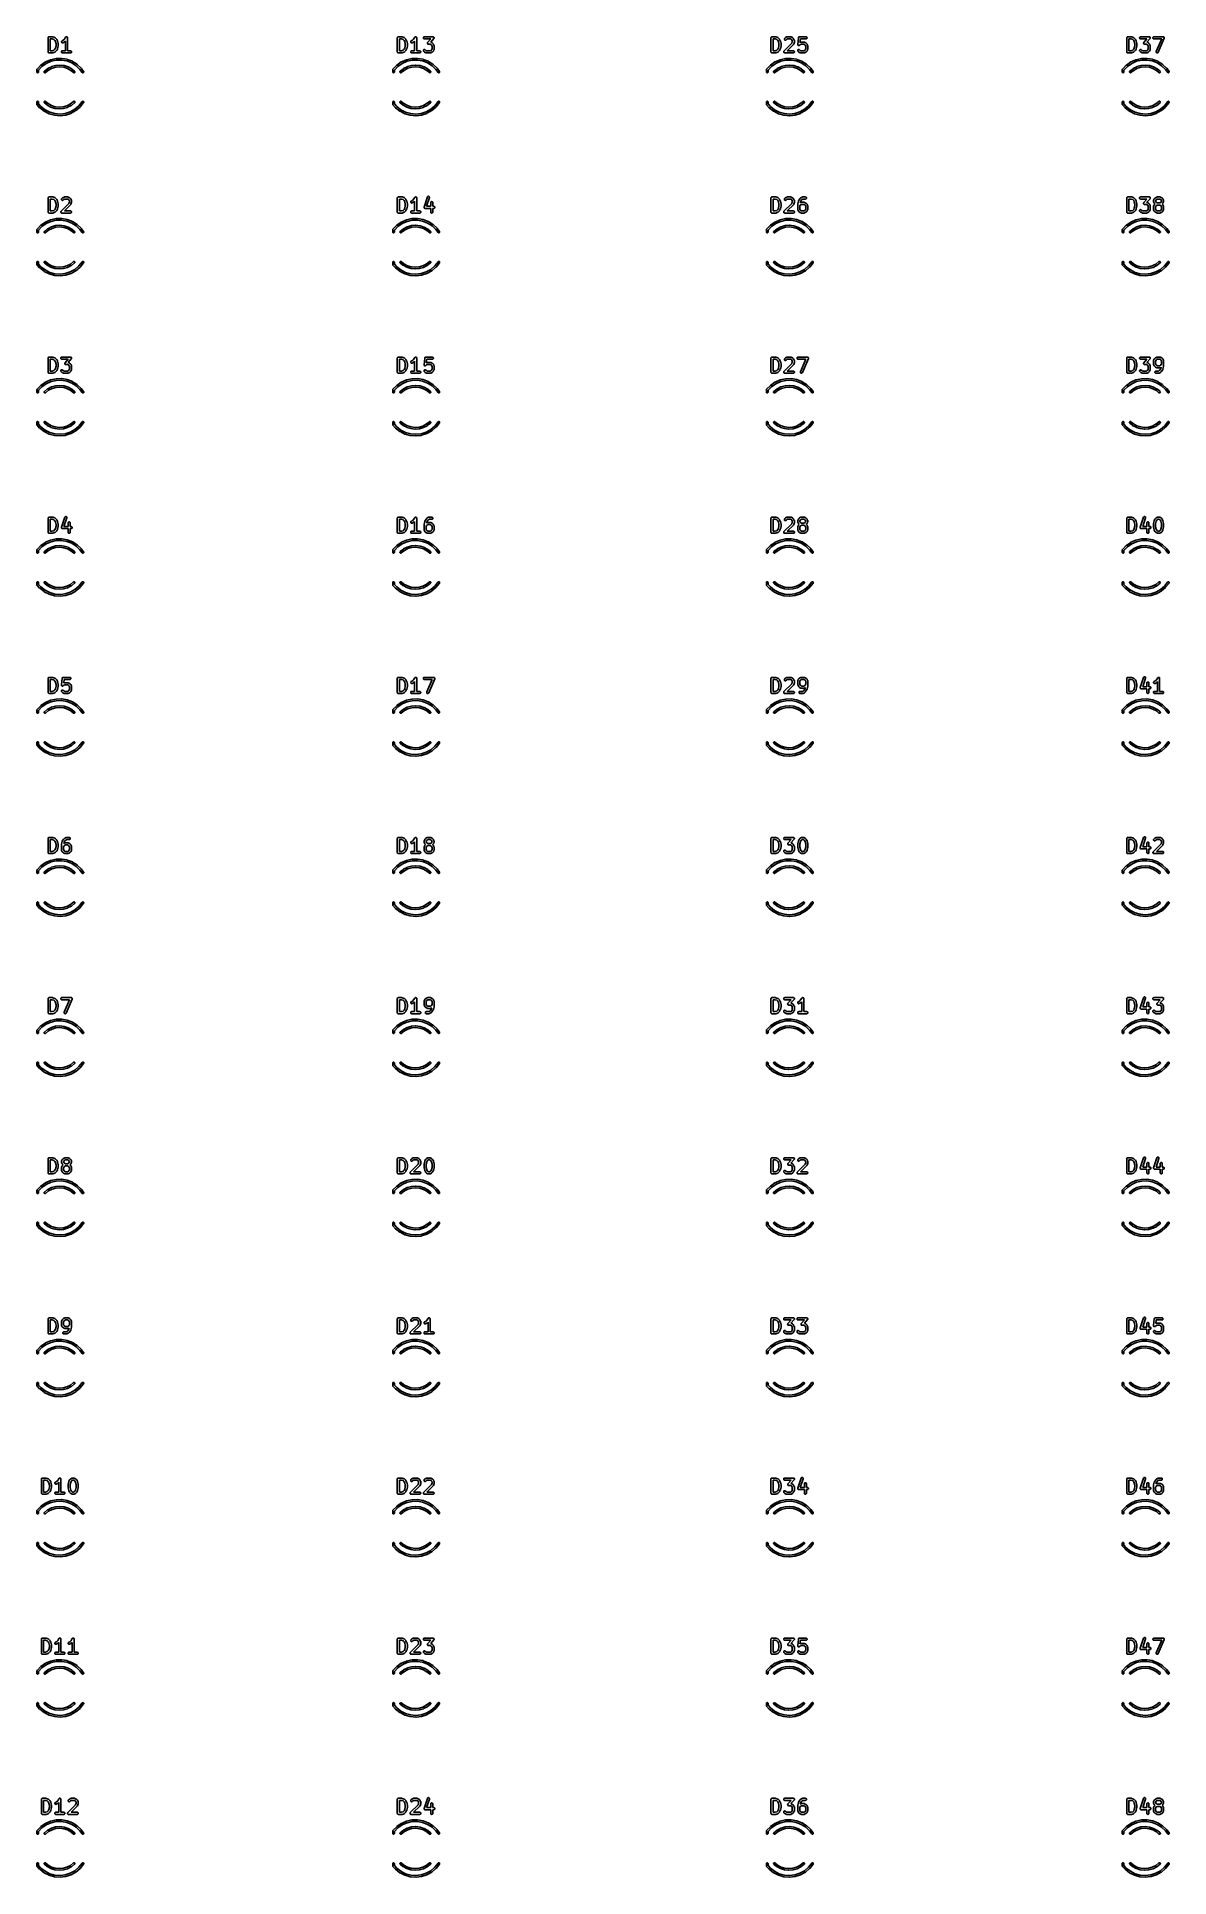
# Model space of a CAD drawing. Extents: x 2.29 to 5.47, y -6.48 to -1.31.
import ezdxf

# ---------------------------------------------------------------- set-up
doc = ezdxf.new("R2010")
doc.units = 0
doc.header["$MEASUREMENT"] = 0
doc.layers.add('BLACK', color=7, linetype='CONTINUOUS')

msp = doc.modelspace()

# ---------------------------------------------------------------- linework, layer by layer
at = {"layer": 'BLACK', "linetype": 'CONTINUOUS'}
for p, q in [((2.31799, -1.31186), (2.31802, -1.31159)), ((2.31799, -1.31188), (2.31799, -1.31186)), ((2.31799, -1.3119), (2.31799, -1.31188)), ((2.31799, -1.31188), (2.31799, -1.31188)), ((2.31799, -1.31188), (2.31799, -1.31188)), ((2.31799, -1.35127), (2.31799, -1.3119)), ((2.31802, -1.31159), (2.31805, -1.31131)), ((2.31805, -1.31129), (2.31814, -1.31103)), ((2.31805, -1.3113), (2.31805, -1.31129)), ((2.31805, -1.31131), (2.31805, -1.3113)), ((2.31814, -1.31103), (2.31822, -1.31076)), ((2.31822, -1.31075), (2.31823, -1.31074)), ((2.31822, -1.31076), (2.31822, -1.31075)), ((2.31823, -1.31074), (2.31836, -1.3105)), ((2.31836, -1.3105), (2.31849, -1.31025)), ((2.31849, -1.31025), (2.3185, -1.31025)), ((2.3185, -1.31024), (2.31868, -1.31002)), ((2.3185, -1.31025), (2.3185, -1.31024)), ((2.31868, -1.31002), (2.31886, -1.30981)), ((2.31886, -1.30981), (2.31887, -1.3098)), ((2.31887, -1.3098), (2.31888, -1.3098)), ((2.31888, -1.3098), (2.31909, -1.30962)), ((2.31909, -1.30962), (2.31931, -1.30945)), ((2.31931, -1.30945), (2.31932, -1.30944)), ((2.31932, -1.30943), (2.31957, -1.30931)), ((2.31932, -1.30944), (2.31932, -1.30943)), ((2.31957, -1.30931), (2.31982, -1.30917)), ((2.31982, -1.30917), (2.31983, -1.30917)), ((2.31983, -1.30917), (2.3201, -1.30909)), ((2.31983, -1.30917), (2.31983, -1.30917)), ((2.3201, -1.30909), (2.32037, -1.30901)), ((2.32037, -1.30901), (2.32038, -1.30901)), ((2.32038, -1.30901), (2.32039, -1.309)), ((2.32039, -1.309), (2.32066, -1.30898)), ((2.32066, -1.30898), (2.32094, -1.30895)), ((2.32094, -1.30895), (2.33031, -1.30895)), ((2.32389, -1.31486), (2.32389, -1.34832)), ((2.32984, -1.31486), (2.32389, -1.31486)), ((2.33434, -1.31636), (2.32984, -1.31486)), ((2.33031, -1.30895), (2.33036, -1.30895)), ((2.33036, -1.30895), (2.33052, -1.30897)), ((2.33052, -1.30897), (2.33069, -1.30898)), ((2.33069, -1.30898), (2.33081, -1.309)), ((2.33081, -1.309), (2.33093, -1.30902)), ((2.33093, -1.30902), (2.33109, -1.30907)), ((2.33109, -1.30907), (2.33125, -1.3091)), ((2.33125, -1.3091), (2.33687, -1.31098)), ((2.33726, -1.31928), (2.33434, -1.31636)), ((2.33434, -1.34682), (2.33726, -1.3439)), ((2.33687, -1.31098), (2.33691, -1.31099)), ((2.33691, -1.31099), (2.33699, -1.31103)), ((2.33699, -1.31103), (2.33707, -1.31105)), ((2.33707, -1.31105), (2.33725, -1.31115)), ((2.33725, -1.31115), (2.33744, -1.31123)), ((2.33878, -1.32231), (2.33726, -1.31928)), ((2.33726, -1.3439), (2.33878, -1.34087)), ((2.33744, -1.31123), (2.33751, -1.31128)), ((2.33751, -1.31128), (2.33758, -1.31133)), ((2.33758, -1.31133), (2.33774, -1.31145)), ((2.33774, -1.31145), (2.3379, -1.31157)), ((2.3379, -1.31157), (2.33796, -1.31164)), ((2.33796, -1.31164), (2.33803, -1.31169)), ((2.33803, -1.31169), (2.34178, -1.31544)), ((2.34049, -1.32914), (2.33878, -1.32231)), ((2.33878, -1.34087), (2.34049, -1.33404)), ((2.34049, -1.33404), (2.34049, -1.32914)), ((2.34178, -1.31544), (2.34181, -1.31547)), ((2.34181, -1.31547), (2.34191, -1.3156)), ((2.34191, -1.3156), (2.34202, -1.31572)), ((2.34202, -1.31572), (2.34209, -1.31582)), ((2.34209, -1.31582), (2.34217, -1.31592)), ((2.34217, -1.31592), (2.34224, -1.31607)), ((2.34224, -1.31607), (2.34233, -1.31621)), ((2.34233, -1.31621), (2.3442, -1.31996)), ((2.3442, -1.34322), (2.34233, -1.34697)), ((2.3442, -1.31996), (2.34422, -1.32)), ((2.34421, -1.34321), (2.3442, -1.34322)), ((2.34422, -1.3432), (2.34421, -1.34321)), ((2.34422, -1.32), (2.34423, -1.32001)), ((2.34431, -1.34294), (2.34422, -1.3432)), ((2.34423, -1.32001), (2.34423, -1.32002)), ((2.34423, -1.32002), (2.34433, -1.32028)), ((2.34441, -1.34268), (2.34431, -1.34294)), ((2.34433, -1.32028), (2.34442, -1.32054)), ((2.34442, -1.34266), (2.34441, -1.34267)), ((2.34441, -1.34267), (2.34441, -1.34268)), ((2.34442, -1.32054), (2.34442, -1.32055)), ((2.34442, -1.32055), (2.34443, -1.32056)), ((2.34443, -1.34262), (2.34442, -1.34266)), ((2.34443, -1.32056), (2.3463, -1.32806)), ((2.3463, -1.33512), (2.34443, -1.34262)), ((2.3463, -1.32806), (2.34631, -1.3281)), ((2.34631, -1.33507), (2.3463, -1.33512)), ((2.34631, -1.3281), (2.34632, -1.32815)), ((2.34633, -1.33502), (2.34631, -1.33507)), ((2.34632, -1.32815), (2.34633, -1.3282)), ((2.34633, -1.3282), (2.34636, -1.32844)), ((2.34635, -1.33478), (2.34633, -1.33502)), ((2.34639, -1.33455), (2.34635, -1.33478)), ((2.34636, -1.32844), (2.34639, -1.32867)), ((2.34639, -1.33444), (2.34638, -1.3345)), ((2.34638, -1.3345), (2.34639, -1.33455)), ((2.34639, -1.32867), (2.34639, -1.32873)), ((2.34639, -1.32873), (2.34639, -1.32878)), ((2.34639, -1.32878), (2.34639, -1.3344)), ((2.34639, -1.3344), (2.34639, -1.33444)), ((2.35549, -1.32335), (2.35551, -1.32277)), ((2.35558, -1.32392), (2.35549, -1.32335)), ((2.35551, -1.32277), (2.35564, -1.32221)), ((2.35579, -1.32446), (2.35558, -1.32392)), ((2.35564, -1.32221), (2.35588, -1.32168)), ((2.35609, -1.32495), (2.35579, -1.32446)), ((2.35588, -1.32168), (2.35621, -1.32121)), ((2.35648, -1.32537), (2.35609, -1.32495)), ((2.35621, -1.32121), (2.35663, -1.32082)), ((2.35695, -1.3257), (2.35648, -1.32537)), ((2.35663, -1.32082), (2.35712, -1.32051)), ((2.35747, -1.32594), (2.35695, -1.3257)), ((2.35712, -1.32051), (2.36044, -1.31885)), ((2.35803, -1.32608), (2.35747, -1.32594)), ((2.35861, -1.3261), (2.35803, -1.32608)), ((2.35918, -1.32601), (2.35861, -1.3261)), ((2.35972, -1.32581), (2.35918, -1.32601)), ((2.35976, -1.32579), (2.35972, -1.32581)), ((2.36351, -1.32392), (2.35976, -1.32579)), ((2.36044, -1.31885), (2.36364, -1.31565)), ((2.36365, -1.32383), (2.36351, -1.32392)), ((2.36364, -1.31565), (2.36723, -1.31027)), ((2.36379, -1.32375), (2.36365, -1.32383)), ((2.36389, -1.32368), (2.36379, -1.32375)), ((2.36399, -1.32361), (2.36389, -1.32368)), ((2.36411, -1.3235), (2.36399, -1.32361)), ((2.36424, -1.3234), (2.36411, -1.3235)), ((2.36427, -1.32337), (2.36424, -1.3234)), ((2.36673, -1.32091), (2.36427, -1.32337)), ((2.36673, -1.34832), (2.36673, -1.32091)), ((2.36723, -1.31027), (2.36725, -1.31024)), ((2.36725, -1.31023), (2.36743, -1.31002)), ((2.36725, -1.31024), (2.36725, -1.31023)), ((2.36725, -1.31024), (2.36725, -1.31024)), ((2.36725, -1.31024), (2.36725, -1.31024)), ((2.36743, -1.31002), (2.36762, -1.3098)), ((2.36762, -1.30979), (2.36785, -1.30961)), ((2.36762, -1.3098), (2.36762, -1.30979)), ((2.36762, -1.30979), (2.36762, -1.30979)), ((2.36785, -1.30961), (2.36807, -1.30943)), ((2.36807, -1.30943), (2.36833, -1.3093)), ((2.36807, -1.30943), (2.36807, -1.30943)), ((2.36807, -1.30943), (2.36807, -1.30943)), ((2.36833, -1.3093), (2.36858, -1.30917)), ((2.36858, -1.30917), (2.36885, -1.30909)), ((2.36858, -1.30917), (2.36858, -1.30917)), ((2.36858, -1.30917), (2.36858, -1.30917)), ((2.36885, -1.30909), (2.36913, -1.309)), ((2.36913, -1.309), (2.36913, -1.309)), ((2.36913, -1.309), (2.36914, -1.309)), ((2.36914, -1.309), (2.36941, -1.30898)), ((2.36941, -1.30898), (2.36971, -1.30895)), ((2.36971, -1.30895), (2.36971, -1.30895)), ((2.36971, -1.30895), (2.36999, -1.30898)), ((2.36971, -1.30895), (2.36971, -1.30895)), ((2.36999, -1.30898), (2.37028, -1.30901)), ((2.37028, -1.30901), (2.37028, -1.30901)), ((2.37028, -1.30901), (2.37028, -1.30901)), ((2.37028, -1.30901), (2.37055, -1.3091)), ((2.37055, -1.3091), (2.37083, -1.30918)), ((2.37083, -1.30918), (2.37083, -1.30918)), ((2.37083, -1.30918), (2.37083, -1.30918)), ((2.37083, -1.30918), (2.37106, -1.30931)), ((2.37106, -1.30931), (2.37134, -1.30946)), ((2.37134, -1.30946), (2.37134, -1.30946)), ((2.37134, -1.30946), (2.37134, -1.30946)), ((2.37134, -1.30946), (2.37155, -1.30963)), ((2.37155, -1.30963), (2.37178, -1.30982)), ((2.37178, -1.30982), (2.37178, -1.30983)), ((2.37178, -1.30983), (2.37178, -1.30983)), ((2.37178, -1.30983), (2.37196, -1.31004)), ((2.37196, -1.31004), (2.37214, -1.31027)), ((2.37214, -1.31027), (2.37215, -1.31027)), ((2.37215, -1.31027), (2.37215, -1.31027)), ((2.37215, -1.31027), (2.37228, -1.31052)), ((2.37228, -1.31052), (2.37242, -1.31078)), ((2.37242, -1.31078), (2.37242, -1.31078)), ((2.37242, -1.31078), (2.37242, -1.31078)), ((2.37242, -1.31078), (2.37249, -1.31104)), ((2.37249, -1.31104), (2.37258, -1.31133)), ((2.37258, -1.31133), (2.37258, -1.31133)), ((2.37258, -1.31133), (2.37258, -1.31134)), ((2.37258, -1.31134), (2.37261, -1.31162)), ((2.37261, -1.31162), (2.37264, -1.3119)), ((2.37264, -1.3119), (2.37264, -1.34832)), ((3.29924, -1.31186), (3.29927, -1.31159)), ((3.29924, -1.31188), (3.29924, -1.31186)), ((3.29924, -1.3119), (3.29924, -1.31188)), ((3.29924, -1.31188), (3.29924, -1.31188)), ((3.29924, -1.31188), (3.29924, -1.31188)), ((3.29924, -1.35127), (3.29924, -1.3119)), ((3.29927, -1.31159), (3.2993, -1.31131)), ((3.2993, -1.3113), (3.29931, -1.31129)), ((3.2993, -1.31131), (3.2993, -1.3113)), ((3.29931, -1.31129), (3.29939, -1.31103)), ((3.29939, -1.31103), (3.29947, -1.31076)), ((3.29947, -1.31076), (3.29948, -1.31075)), ((3.29948, -1.31074), (3.29961, -1.3105)), ((3.29948, -1.31075), (3.29948, -1.31074)), ((3.29961, -1.3105), (3.29975, -1.31025)), ((3.29975, -1.31025), (3.29976, -1.31024)), ((3.29975, -1.31025), (3.29975, -1.31025)), ((3.29976, -1.31024), (3.29994, -1.31002)), ((3.29994, -1.31002), (3.30011, -1.30981)), ((3.30011, -1.30981), (3.30012, -1.3098)), ((3.30012, -1.3098), (3.30013, -1.3098)), ((3.30013, -1.3098), (3.30034, -1.30962)), ((3.30034, -1.30962), (3.30056, -1.30945)), ((3.30056, -1.30945), (3.30057, -1.30944)), ((3.30057, -1.30944), (3.30058, -1.30943)), ((3.30058, -1.30943), (3.30082, -1.30931)), ((3.30082, -1.30931), (3.30107, -1.30917)), ((3.30107, -1.30917), (3.30108, -1.30917)), ((3.30108, -1.30917), (3.30109, -1.30917)), ((3.30109, -1.30917), (3.30135, -1.30909)), ((3.30135, -1.30909), (3.30162, -1.30901)), ((3.30162, -1.30901), (3.30163, -1.30901)), ((3.30163, -1.30901), (3.30164, -1.309)), ((3.30164, -1.309), (3.30192, -1.30898)), ((3.30192, -1.30898), (3.30219, -1.30895)), ((3.30219, -1.30895), (3.31157, -1.30895)), ((3.30515, -1.31486), (3.30515, -1.34832)), ((3.31109, -1.31486), (3.30515, -1.31486)), ((3.3156, -1.31636), (3.31109, -1.31486)), ((3.31157, -1.30895), (3.31161, -1.30895)), ((3.31161, -1.30895), (3.31177, -1.30897)), ((3.31177, -1.30897), (3.31194, -1.30898)), ((3.31194, -1.30898), (3.31206, -1.309)), ((3.31206, -1.309), (3.31218, -1.30902)), ((3.31218, -1.30902), (3.31234, -1.30907)), ((3.31234, -1.30907), (3.3125, -1.3091)), ((3.3125, -1.3091), (3.31813, -1.31098)), ((3.31851, -1.31928), (3.3156, -1.31636)), ((3.3156, -1.34682), (3.31851, -1.3439)), ((3.31813, -1.31098), (3.31816, -1.31099)), ((3.31816, -1.31099), (3.31824, -1.31103)), ((3.31824, -1.31103), (3.31833, -1.31105)), ((3.31833, -1.31105), (3.3185, -1.31115)), ((3.3185, -1.31115), (3.31869, -1.31123)), ((3.32003, -1.32231), (3.31851, -1.31928)), ((3.31851, -1.3439), (3.32003, -1.34087)), ((3.31869, -1.31123), (3.31876, -1.31128)), ((3.31876, -1.31128), (3.31883, -1.31133)), ((3.31883, -1.31133), (3.31899, -1.31145)), ((3.31899, -1.31145), (3.31915, -1.31157)), ((3.31915, -1.31157), (3.31921, -1.31164)), ((3.31921, -1.31164), (3.31928, -1.31169)), ((3.31928, -1.31169), (3.32303, -1.31544)), ((3.32174, -1.32914), (3.32003, -1.32231)), ((3.32003, -1.34087), (3.32174, -1.33404)), ((3.32174, -1.33404), (3.32174, -1.32914)), ((3.32303, -1.31544), (3.32306, -1.31547)), ((3.32306, -1.31547), (3.32316, -1.3156)), ((3.32316, -1.3156), (3.32328, -1.31572)), ((3.32328, -1.31572), (3.32334, -1.31582)), ((3.32334, -1.31582), (3.32342, -1.31592)), ((3.32342, -1.31592), (3.32349, -1.31607)), ((3.32349, -1.31607), (3.32358, -1.31621)), ((3.32358, -1.31621), (3.32546, -1.31996)), ((3.32546, -1.34322), (3.32358, -1.34697)), ((3.32546, -1.31996), (3.32548, -1.32)), ((3.32547, -1.3432), (3.32546, -1.34321)), ((3.32546, -1.34321), (3.32546, -1.34322)), ((3.32556, -1.34294), (3.32547, -1.3432)), ((3.32548, -1.32), (3.32548, -1.32001)), ((3.32548, -1.32001), (3.32549, -1.32002)), ((3.32549, -1.32002), (3.32558, -1.32028)), ((3.32566, -1.34268), (3.32556, -1.34294)), ((3.32558, -1.32028), (3.32567, -1.32054)), ((3.32567, -1.34267), (3.32566, -1.34268)), ((3.32567, -1.32054), (3.32568, -1.32055)), ((3.32568, -1.34262), (3.32567, -1.34266)), ((3.32567, -1.34266), (3.32567, -1.34267)), ((3.32568, -1.32055), (3.32568, -1.32056)), ((3.32568, -1.32056), (3.32756, -1.32806)), ((3.32756, -1.33512), (3.32568, -1.34262)), ((3.32756, -1.32806), (3.32756, -1.3281)), ((3.32756, -1.3281), (3.32757, -1.32815)), ((3.32758, -1.33502), (3.32756, -1.33507)), ((3.32756, -1.33507), (3.32756, -1.33512)), ((3.32757, -1.32815), (3.32759, -1.3282)), ((3.32761, -1.33478), (3.32758, -1.33502)), ((3.32759, -1.3282), (3.32761, -1.32844)), ((3.32761, -1.32844), (3.32764, -1.32867)), ((3.32764, -1.33455), (3.32761, -1.33478)), ((3.32764, -1.32867), (3.32764, -1.32873)), ((3.32764, -1.32873), (3.32764, -1.32878)), ((3.32764, -1.32878), (3.32764, -1.3344)), ((3.32764, -1.3344), (3.32764, -1.33444)), ((3.32764, -1.33444), (3.32764, -1.3345)), ((3.32764, -1.3345), (3.32764, -1.33455)), ((3.33674, -1.32335), (3.33676, -1.32277)), ((3.33684, -1.32392), (3.33674, -1.32335)), ((3.33676, -1.32277), (3.33689, -1.32221)), ((3.33704, -1.32446), (3.33684, -1.32392)), ((3.33689, -1.32221), (3.33713, -1.32168)), ((3.33734, -1.32495), (3.33704, -1.32446)), ((3.33713, -1.32168), (3.33746, -1.32121)), ((3.33773, -1.32537), (3.33734, -1.32495)), ((3.33746, -1.32121), (3.33788, -1.32082)), ((3.3382, -1.3257), (3.33773, -1.32537)), ((3.33788, -1.32082), (3.33837, -1.32051)), ((3.33873, -1.32594), (3.3382, -1.3257)), ((3.33837, -1.32051), (3.34169, -1.31885)), ((3.33929, -1.32608), (3.33873, -1.32594)), ((3.33986, -1.3261), (3.33929, -1.32608)), ((3.34043, -1.32601), (3.33986, -1.3261)), ((3.34097, -1.32581), (3.34043, -1.32601)), ((3.34101, -1.32579), (3.34097, -1.32581)), ((3.34476, -1.32392), (3.34101, -1.32579)), ((3.34169, -1.31885), (3.34489, -1.31565)), ((3.3449, -1.32383), (3.34476, -1.32392)), ((3.34489, -1.31565), (3.34848, -1.31027)), ((3.34505, -1.32375), (3.3449, -1.32383)), ((3.34514, -1.32368), (3.34505, -1.32375)), ((3.34525, -1.32361), (3.34514, -1.32368)), ((3.34537, -1.3235), (3.34525, -1.32361)), ((3.3455, -1.3234), (3.34537, -1.3235)), ((3.34553, -1.32337), (3.3455, -1.3234)), ((3.34798, -1.32091), (3.34553, -1.32337)), ((3.34798, -1.34832), (3.34798, -1.32091)), ((3.34848, -1.31027), (3.3485, -1.31024)), ((3.3485, -1.31023), (3.3487, -1.31)), ((3.3485, -1.31024), (3.3485, -1.31023)), ((3.3485, -1.31024), (3.3485, -1.31024)), ((3.3485, -1.31024), (3.3485, -1.31024)), ((3.3487, -1.31), (3.34887, -1.3098)), ((3.34887, -1.30979), (3.34911, -1.30961)), ((3.34887, -1.3098), (3.34887, -1.30979)), ((3.34887, -1.30979), (3.34887, -1.30979)), ((3.34911, -1.30961), (3.34932, -1.30943)), ((3.34932, -1.30943), (3.34959, -1.30929)), ((3.34932, -1.30943), (3.34932, -1.30943)), ((3.34932, -1.30943), (3.34932, -1.30943)), ((3.34959, -1.30929), (3.34983, -1.30917)), ((3.34983, -1.30917), (3.34983, -1.30917)), ((3.34983, -1.30917), (3.34984, -1.30917)), ((3.34984, -1.30917), (3.35012, -1.30908)), ((3.35012, -1.30908), (3.35038, -1.309)), ((3.35038, -1.309), (3.35039, -1.309)), ((3.35039, -1.309), (3.35067, -1.30898)), ((3.35039, -1.309), (3.35039, -1.309)), ((3.35067, -1.30898), (3.35096, -1.30895)), ((3.35096, -1.30895), (3.35096, -1.30895)), ((3.35096, -1.30895), (3.35126, -1.30898)), ((3.35096, -1.30895), (3.35096, -1.30895)), ((3.35126, -1.30898), (3.35153, -1.30901)), ((3.35153, -1.30901), (3.35153, -1.30901)), ((3.35153, -1.30901), (3.35154, -1.30901)), ((3.35154, -1.30901), (3.35183, -1.3091)), ((3.35183, -1.3091), (3.35208, -1.30918)), ((3.35208, -1.30918), (3.35208, -1.30918)), ((3.35208, -1.30918), (3.35209, -1.30918)), ((3.35209, -1.30918), (3.35234, -1.30932)), ((3.35234, -1.30932), (3.35259, -1.30946)), ((3.35259, -1.30946), (3.35259, -1.30946)), ((3.35259, -1.30946), (3.35259, -1.30946)), ((3.35259, -1.30946), (3.35281, -1.30964)), ((3.35281, -1.30964), (3.35303, -1.30982)), ((3.35303, -1.30982), (3.35303, -1.30983)), ((3.35303, -1.30983), (3.35304, -1.30983)), ((3.35304, -1.30983), (3.35323, -1.31006)), ((3.35323, -1.31006), (3.3534, -1.31027)), ((3.3534, -1.31027), (3.3534, -1.31027)), ((3.3534, -1.31027), (3.3534, -1.31027)), ((3.3534, -1.31027), (3.35354, -1.31055)), ((3.35354, -1.31055), (3.35367, -1.31078)), ((3.35367, -1.31078), (3.35367, -1.31078)), ((3.35367, -1.31078), (3.35367, -1.31078)), ((3.35367, -1.31078), (3.35375, -1.31106)), ((3.35375, -1.31106), (3.35383, -1.31133)), ((3.35383, -1.31133), (3.35383, -1.31133)), ((3.35383, -1.31133), (3.35383, -1.31134)), ((3.35383, -1.31134), (3.35386, -1.31162)), ((3.35386, -1.31162), (3.35389, -1.3119)), ((3.35389, -1.3119), (3.35389, -1.34832)), ((3.37236, -1.31188), (3.37242, -1.31131)), ((3.37241, -1.31246), (3.37236, -1.31188)), ((3.37257, -1.31301), (3.37241, -1.31246)), ((3.37242, -1.31131), (3.37259, -1.31076)), ((3.37284, -1.31352), (3.37257, -1.31301)), ((3.37259, -1.31076), (3.37286, -1.31025)), ((3.3732, -1.31397), (3.37284, -1.31352)), ((3.37286, -1.31025), (3.37323, -1.30981)), ((3.37364, -1.31434), (3.3732, -1.31397)), ((3.37323, -1.30981), (3.37368, -1.30945)), ((3.37415, -1.31462), (3.37364, -1.31434)), ((3.37368, -1.30945), (3.37418, -1.30917)), ((3.3747, -1.31479), (3.37415, -1.31462)), ((3.37418, -1.30917), (3.37474, -1.30901)), ((3.37419, -1.34479), (3.37475, -1.34463)), ((3.37527, -1.31486), (3.3747, -1.31479)), ((3.37474, -1.30901), (3.37531, -1.30895)), ((3.37475, -1.34463), (3.37532, -1.34457)), ((3.37531, -1.31486), (3.37527, -1.31486)), ((3.37531, -1.30895), (3.39968, -1.30895)), ((3.39317, -1.31486), (3.37531, -1.31486)), ((3.37532, -1.34457), (3.37589, -1.34463)), ((3.37589, -1.34463), (3.37644, -1.3448)), ((3.38361, -1.32688), (3.38362, -1.3267)), ((3.38361, -1.32699), (3.38361, -1.32688)), ((3.38361, -1.32709), (3.38361, -1.32699)), ((3.38364, -1.32727), (3.38361, -1.32709)), ((3.38362, -1.3267), (3.38363, -1.32651)), ((3.38363, -1.32651), (3.38365, -1.32641)), ((3.38366, -1.32746), (3.38364, -1.32727)), ((3.38365, -1.32641), (3.38367, -1.32631)), ((3.38369, -1.32756), (3.38366, -1.32746)), ((3.38367, -1.32631), (3.38372, -1.32613)), ((3.3837, -1.32766), (3.38369, -1.32756)), ((3.38377, -1.32783), (3.3837, -1.32766)), ((3.38372, -1.32613), (3.38376, -1.32595)), ((3.38376, -1.32595), (3.38381, -1.32586)), ((3.38382, -1.32801), (3.38377, -1.32783)), ((3.38381, -1.32586), (3.38384, -1.32576)), ((3.38387, -1.3281), (3.38382, -1.32801)), ((3.38384, -1.32576), (3.38392, -1.3256)), ((3.3839, -1.3282), (3.38387, -1.3281)), ((3.384, -1.32836), (3.3839, -1.3282)), ((3.38392, -1.3256), (3.384, -1.32543)), ((3.384, -1.32543), (3.38406, -1.32534)), ((3.38409, -1.32852), (3.384, -1.32836)), ((3.38406, -1.32534), (3.38411, -1.32525)), ((3.38415, -1.3286), (3.38409, -1.32852)), ((3.38411, -1.32525), (3.38423, -1.32511)), ((3.38421, -1.32869), (3.38415, -1.3286)), ((3.38433, -1.32882), (3.38421, -1.32869)), ((3.38423, -1.32511), (3.38434, -1.32496)), ((3.38445, -1.32897), (3.38433, -1.32882)), ((3.38434, -1.32496), (3.39317, -1.31486)), ((3.38453, -1.32904), (3.38445, -1.32897)), ((3.3846, -1.32911), (3.38453, -1.32904)), ((3.38475, -1.32922), (3.3846, -1.32911)), ((3.38489, -1.32934), (3.38475, -1.32922)), ((3.38498, -1.32939), (3.38489, -1.32934)), ((3.38506, -1.32945), (3.38498, -1.32939)), ((3.38523, -1.32953), (3.38506, -1.32945)), ((3.38539, -1.32962), (3.38523, -1.32953)), ((3.38549, -1.32965), (3.38539, -1.32962)), ((3.38559, -1.32969), (3.38549, -1.32965)), ((3.38577, -1.32974), (3.38559, -1.32969)), ((3.38594, -1.32979), (3.38577, -1.32974)), ((3.38605, -1.3298), (3.38594, -1.32979)), ((3.38615, -1.32983), (3.38605, -1.3298)), ((3.38633, -1.32983), (3.38615, -1.32983)), ((3.38652, -1.32986), (3.38633, -1.32983)), ((3.38656, -1.32986), (3.38652, -1.32986)), ((3.39149, -1.32986), (3.38656, -1.32986)), ((3.39418, -1.3312), (3.39149, -1.32986)), ((3.4019, -1.31385), (3.39297, -1.32406)), ((3.39297, -1.32406), (3.39315, -1.32413)), ((3.39315, -1.32413), (3.39335, -1.32419)), ((3.39335, -1.32419), (3.39342, -1.32423)), ((3.39342, -1.32423), (3.3935, -1.32426)), ((3.3935, -1.32426), (3.39725, -1.32614)), ((3.39538, -1.3324), (3.39418, -1.3312)), ((3.39673, -1.3351), (3.39538, -1.3324)), ((3.39538, -1.34578), (3.39673, -1.34308)), ((3.39673, -1.34308), (3.39673, -1.3351)), ((3.39725, -1.32614), (3.39729, -1.32616)), ((3.39729, -1.32616), (3.39743, -1.32625)), ((3.39743, -1.32625), (3.39757, -1.32632)), ((3.39757, -1.32632), (3.39767, -1.3264)), ((3.39767, -1.3264), (3.39777, -1.32647)), ((3.39777, -1.32647), (3.39789, -1.32658)), ((3.39789, -1.32658), (3.39802, -1.32669)), ((3.39802, -1.32669), (3.39989, -1.32856)), ((3.39968, -1.30895), (3.39972, -1.30895)), ((3.39972, -1.30895), (3.39991, -1.30897)), ((3.39989, -1.32856), (3.39992, -1.32859)), ((3.39991, -1.30897), (3.40009, -1.30898)), ((3.39992, -1.32859), (3.40003, -1.32872)), ((3.40003, -1.32872), (3.40014, -1.32884)), ((3.40009, -1.30898), (3.40019, -1.309)), ((3.40014, -1.32884), (3.40021, -1.32895)), ((3.40019, -1.309), (3.4003, -1.30902)), ((3.40021, -1.32895), (3.40028, -1.32904)), ((3.40028, -1.32904), (3.40036, -1.32919)), ((3.4003, -1.30902), (3.40047, -1.30907)), ((3.40036, -1.32919), (3.40045, -1.32933)), ((3.40045, -1.32933), (3.40232, -1.33308)), ((3.40047, -1.30907), (3.40065, -1.30912)), ((3.40065, -1.30912), (3.40075, -1.30916)), ((3.40075, -1.30916), (3.40084, -1.30919)), ((3.40084, -1.30919), (3.40101, -1.30928)), ((3.40101, -1.30928), (3.40117, -1.30936)), ((3.40117, -1.30936), (3.40126, -1.30942)), ((3.40126, -1.30942), (3.40135, -1.30947)), ((3.40135, -1.30947), (3.40149, -1.30959)), ((3.40149, -1.30959), (3.40164, -1.3097)), ((3.40164, -1.3097), (3.40171, -1.30977)), ((3.40171, -1.30977), (3.40179, -1.30984)), ((3.40179, -1.30984), (3.40191, -1.30998)), ((3.40201, -1.3137), (3.4019, -1.31385)), ((3.40191, -1.30998), (3.40203, -1.31012)), ((3.40213, -1.31356), (3.40201, -1.3137)), ((3.40203, -1.31012), (3.40209, -1.31021)), ((3.40209, -1.31021), (3.40215, -1.31029)), ((3.40218, -1.31346), (3.40213, -1.31356)), ((3.40215, -1.31029), (3.40224, -1.31045)), ((3.40224, -1.31338), (3.40218, -1.31346)), ((3.40224, -1.31045), (3.40233, -1.31061)), ((3.40232, -1.31321), (3.40224, -1.31338)), ((3.4024, -1.31305), (3.40232, -1.31321)), ((3.40232, -1.33308), (3.40234, -1.33312)), ((3.40233, -1.31061), (3.40237, -1.31071)), ((3.40234, -1.33312), (3.40237, -1.3332)), ((3.40237, -1.31071), (3.40242, -1.3108)), ((3.40237, -1.3332), (3.40241, -1.33328)), ((3.40243, -1.31295), (3.4024, -1.31305)), ((3.40241, -1.33328), (3.40247, -1.33347)), ((3.40242, -1.3108), (3.40247, -1.31098)), ((3.40248, -1.31286), (3.40243, -1.31295)), ((3.40253, -1.34456), (3.40246, -1.34475)), ((3.40247, -1.31098), (3.40254, -1.31115)), ((3.40247, -1.33347), (3.40254, -1.33366)), ((3.40252, -1.31268), (3.40248, -1.31286)), ((3.40257, -1.3125), (3.40252, -1.31268)), ((3.40254, -1.34447), (3.40253, -1.34456)), ((3.40254, -1.31115), (3.40255, -1.31125)), ((3.40254, -1.33366), (3.40255, -1.33374)), ((3.40257, -1.34439), (3.40254, -1.34447)), ((3.40255, -1.31125), (3.40258, -1.31135)), ((3.40255, -1.33374), (3.40258, -1.33383)), ((3.40258, -1.3124), (3.40257, -1.3125)), ((3.40259, -1.34419), (3.40257, -1.34439)), ((3.40258, -1.31135), (3.4026, -1.31154)), ((3.40261, -1.31229), (3.40258, -1.3124)), ((3.40258, -1.33383), (3.4026, -1.33403)), ((3.40263, -1.34399), (3.40259, -1.34419)), ((3.4026, -1.31154), (3.40263, -1.31172)), ((3.4026, -1.33403), (3.40263, -1.33423)), ((3.40263, -1.31193), (3.40261, -1.31211)), ((3.40261, -1.31211), (3.40261, -1.31229)), ((3.40263, -1.31172), (3.40262, -1.31182)), ((3.40262, -1.31182), (3.40263, -1.31193)), ((3.40263, -1.34382), (3.40262, -1.3439)), ((3.40262, -1.3439), (3.40263, -1.34399)), ((3.40263, -1.33423), (3.40263, -1.33432)), ((3.40263, -1.33432), (3.40263, -1.3344)), ((3.40263, -1.3344), (3.40263, -1.34378)), ((3.40263, -1.34378), (3.40263, -1.34382)), ((4.34924, -1.31186), (4.34927, -1.31159)), ((4.34924, -1.31188), (4.34924, -1.31186)), ((4.34924, -1.3119), (4.34924, -1.31188)), ((4.34924, -1.31188), (4.34924, -1.31188)), ((4.34924, -1.31188), (4.34924, -1.31188)), ((4.34924, -1.35127), (4.34924, -1.3119)), ((4.34927, -1.31159), (4.3493, -1.31131)), ((4.3493, -1.3113), (4.34931, -1.31129)), ((4.3493, -1.31131), (4.3493, -1.3113)), ((4.34931, -1.31129), (4.34939, -1.31103)), ((4.34939, -1.31103), (4.34947, -1.31076)), ((4.34947, -1.31076), (4.34948, -1.31075)), ((4.34948, -1.31074), (4.34961, -1.3105)), ((4.34948, -1.31075), (4.34948, -1.31074)), ((4.34961, -1.3105), (4.34975, -1.31025)), ((4.34975, -1.31025), (4.34976, -1.31024)), ((4.34975, -1.31025), (4.34975, -1.31025)), ((4.34976, -1.31024), (4.34994, -1.31002)), ((4.34994, -1.31002), (4.35011, -1.30981)), ((4.35011, -1.30981), (4.35012, -1.3098)), ((4.35012, -1.3098), (4.35013, -1.3098)), ((4.35013, -1.3098), (4.35034, -1.30962)), ((4.35034, -1.30962), (4.35056, -1.30945)), ((4.35056, -1.30945), (4.35057, -1.30944)), ((4.35057, -1.30944), (4.35058, -1.30943)), ((4.35058, -1.30943), (4.35082, -1.30931)), ((4.35082, -1.30931), (4.35107, -1.30917)), ((4.35107, -1.30917), (4.35108, -1.30917)), ((4.35108, -1.30917), (4.35109, -1.30917)), ((4.35109, -1.30917), (4.35135, -1.30909)), ((4.35135, -1.30909), (4.35162, -1.30901)), ((4.35162, -1.30901), (4.35163, -1.30901)), ((4.35163, -1.30901), (4.35164, -1.309)), ((4.35164, -1.309), (4.35192, -1.30898)), ((4.35192, -1.30898), (4.35219, -1.30895)), ((4.35219, -1.30895), (4.36157, -1.30895)), ((4.35515, -1.31486), (4.35515, -1.34832)), ((4.36109, -1.31486), (4.35515, -1.31486)), ((4.3656, -1.31636), (4.36109, -1.31486)), ((4.36157, -1.30895), (4.36161, -1.30895)), ((4.36161, -1.30895), (4.36177, -1.30897)), ((4.36177, -1.30897), (4.36194, -1.30898)), ((4.36194, -1.30898), (4.36206, -1.309)), ((4.36206, -1.309), (4.36218, -1.30902)), ((4.36218, -1.30902), (4.36234, -1.30907)), ((4.36234, -1.30907), (4.3625, -1.3091)), ((4.3625, -1.3091), (4.36813, -1.31098)), ((4.36851, -1.31928), (4.3656, -1.31636)), ((4.3656, -1.34682), (4.36851, -1.3439)), ((4.36813, -1.31098), (4.36816, -1.31099)), ((4.36816, -1.31099), (4.36824, -1.31103)), ((4.36824, -1.31103), (4.36833, -1.31105)), ((4.36833, -1.31105), (4.3685, -1.31115)), ((4.3685, -1.31115), (4.36869, -1.31123)), ((4.37003, -1.32231), (4.36851, -1.31928)), ((4.36851, -1.3439), (4.37003, -1.34087)), ((4.36869, -1.31123), (4.36876, -1.31128)), ((4.36876, -1.31128), (4.36883, -1.31133)), ((4.36883, -1.31133), (4.36899, -1.31145)), ((4.36899, -1.31145), (4.36915, -1.31157)), ((4.36915, -1.31157), (4.36921, -1.31164)), ((4.36921, -1.31164), (4.36928, -1.31169)), ((4.36928, -1.31169), (4.37303, -1.31544)), ((4.37174, -1.32914), (4.37003, -1.32231)), ((4.37003, -1.34087), (4.37174, -1.33404)), ((4.37174, -1.33404), (4.37174, -1.32914)), ((4.37303, -1.31544), (4.37306, -1.31547)), ((4.37306, -1.31547), (4.37316, -1.3156)), ((4.37316, -1.3156), (4.37328, -1.31572)), ((4.37328, -1.31572), (4.37334, -1.31582)), ((4.37334, -1.31582), (4.37342, -1.31592)), ((4.37342, -1.31592), (4.37349, -1.31607)), ((4.37349, -1.31607), (4.37358, -1.31621)), ((4.37358, -1.31621), (4.37546, -1.31996)), ((4.37546, -1.34322), (4.37358, -1.34697)), ((4.37546, -1.31996), (4.37548, -1.32)), ((4.37547, -1.3432), (4.37546, -1.34321)), ((4.37546, -1.34321), (4.37546, -1.34322)), ((4.37556, -1.34294), (4.37547, -1.3432)), ((4.37548, -1.32), (4.37548, -1.32001)), ((4.37548, -1.32001), (4.37549, -1.32002)), ((4.37549, -1.32002), (4.37558, -1.32028)), ((4.37566, -1.34268), (4.37556, -1.34294)), ((4.37558, -1.32028), (4.37567, -1.32054)), ((4.37567, -1.34267), (4.37566, -1.34268)), ((4.37567, -1.32054), (4.37568, -1.32055)), ((4.37568, -1.34262), (4.37567, -1.34266)), ((4.37567, -1.34266), (4.37567, -1.34267)), ((4.37568, -1.32055), (4.37568, -1.32056)), ((4.37568, -1.32056), (4.37756, -1.32806)), ((4.37756, -1.33512), (4.37568, -1.34262)), ((4.37756, -1.32806), (4.37756, -1.3281)), ((4.37756, -1.3281), (4.37757, -1.32815)), ((4.37758, -1.33502), (4.37756, -1.33507)), ((4.37756, -1.33507), (4.37756, -1.33512)), ((4.37757, -1.32815), (4.37759, -1.3282)), ((4.37761, -1.33478), (4.37758, -1.33502)), ((4.37759, -1.3282), (4.37761, -1.32844)), ((4.37761, -1.32844), (4.37764, -1.32867)), ((4.37764, -1.33455), (4.37761, -1.33478)), ((4.37764, -1.32867), (4.37764, -1.32873)), ((4.37764, -1.32873), (4.37764, -1.32878)), ((4.37764, -1.32878), (4.37764, -1.3344)), ((4.37764, -1.3344), (4.37764, -1.33444)), ((4.37764, -1.33444), (4.37764, -1.3345)), ((4.37764, -1.3345), (4.37764, -1.33455)), ((4.38573, -1.34919), (4.40773, -1.32718)), ((4.38674, -1.31564), (4.38679, -1.31507)), ((4.38679, -1.31622), (4.38674, -1.31564)), ((4.38679, -1.31507), (4.38696, -1.31452)), ((4.38695, -1.31677), (4.38679, -1.31622)), ((4.38722, -1.31728), (4.38695, -1.31677)), ((4.38696, -1.31452), (4.38724, -1.31401)), ((4.38759, -1.31773), (4.38722, -1.31728)), ((4.38724, -1.31401), (4.3876, -1.31357)), ((4.38803, -1.3181), (4.38759, -1.31773)), ((4.3876, -1.31357), (4.38948, -1.31169)), ((4.38854, -1.31837), (4.38803, -1.3181)), ((4.38908, -1.31854), (4.38854, -1.31837)), ((4.38966, -1.31861), (4.38908, -1.31854)), ((4.38948, -1.31169), (4.3895, -1.31166)), ((4.3895, -1.31166), (4.38963, -1.31156)), ((4.38963, -1.31156), (4.38976, -1.31145)), ((4.39023, -1.31856), (4.38966, -1.31861)), ((4.38976, -1.31145), (4.38986, -1.31138)), ((4.38986, -1.31138), (4.38996, -1.3113)), ((4.38996, -1.3113), (4.3901, -1.31123)), ((4.3901, -1.31123), (4.39024, -1.31114)), ((4.39079, -1.3184), (4.39023, -1.31856)), ((4.39024, -1.31114), (4.39399, -1.30926)), ((4.3913, -1.31813), (4.39079, -1.3184)), ((4.39175, -1.31777), (4.3913, -1.31813)), ((4.39178, -1.31774), (4.39175, -1.31777)), ((4.39331, -1.31621), (4.39178, -1.31774)), ((4.39601, -1.31486), (4.39331, -1.31621)), ((4.39399, -1.30926), (4.39403, -1.30925)), ((4.39403, -1.30925), (4.39411, -1.30922)), ((4.39411, -1.30922), (4.39419, -1.30917)), ((4.39419, -1.30917), (4.39438, -1.30912)), ((4.39438, -1.30912), (4.39457, -1.30905)), ((4.39457, -1.30905), (4.39466, -1.30903)), ((4.39466, -1.30903), (4.39474, -1.30901)), ((4.39474, -1.30901), (4.39494, -1.30899)), ((4.39494, -1.30899), (4.39514, -1.30896)), ((4.4124, -1.33087), (4.39494, -1.34832)), ((4.39514, -1.30896), (4.39523, -1.30896)), ((4.39523, -1.30896), (4.39531, -1.30895)), ((4.39531, -1.30895), (4.40469, -1.30895)), ((4.40399, -1.31486), (4.39601, -1.31486)), ((4.40669, -1.31621), (4.40399, -1.31486)), ((4.40469, -1.30895), (4.40473, -1.30895)), ((4.40473, -1.30895), (4.40481, -1.30896)), ((4.40481, -1.30896), (4.4049, -1.30896)), ((4.4049, -1.30896), (4.4051, -1.30899)), ((4.4051, -1.30899), (4.4053, -1.30902)), ((4.4053, -1.30902), (4.40538, -1.30904)), ((4.40538, -1.30904), (4.40547, -1.30906)), ((4.40547, -1.30906), (4.40566, -1.30913)), ((4.40566, -1.30913), (4.40585, -1.30919)), ((4.40585, -1.30919), (4.40593, -1.30923)), ((4.40593, -1.30923), (4.40601, -1.30926)), ((4.40601, -1.30926), (4.40976, -1.31114)), ((4.40788, -1.3174), (4.40669, -1.31621)), ((4.40773, -1.32718), (4.40923, -1.32267)), ((4.40923, -1.3201), (4.40788, -1.3174)), ((4.40923, -1.32267), (4.40923, -1.3201)), ((4.40976, -1.31114), (4.40979, -1.31116)), ((4.40979, -1.31116), (4.40993, -1.31125)), ((4.40993, -1.31125), (4.41008, -1.31133)), ((4.41008, -1.31133), (4.41017, -1.3114)), ((4.41017, -1.3114), (4.41028, -1.31147)), ((4.41028, -1.31147), (4.4104, -1.31159)), ((4.4104, -1.31159), (4.41052, -1.31169)), ((4.41052, -1.31169), (4.4124, -1.31357)), ((4.4124, -1.31357), (4.41243, -1.3136)), ((4.41245, -1.3308), (4.4124, -1.33087)), ((4.41243, -1.3136), (4.41253, -1.31373)), ((4.41252, -1.33074), (4.41245, -1.3308)), ((4.41264, -1.33058), (4.41252, -1.33074)), ((4.41253, -1.31373), (4.41265, -1.31385)), ((4.41276, -1.33042), (4.41264, -1.33058)), ((4.41265, -1.31385), (4.41271, -1.31395)), ((4.41271, -1.31395), (4.41279, -1.31405)), ((4.41281, -1.33034), (4.41276, -1.33042)), ((4.41279, -1.31405), (4.41286, -1.31419)), ((4.41286, -1.33027), (4.41281, -1.33034)), ((4.41286, -1.31419), (4.41295, -1.31433)), ((4.41294, -1.33009), (4.41286, -1.33027)), ((4.41304, -1.32991), (4.41294, -1.33009)), ((4.41295, -1.31433), (4.41483, -1.31808)), ((4.41306, -1.32983), (4.41304, -1.32991)), ((4.4131, -1.32975), (4.41306, -1.32983)), ((4.41311, -1.32971), (4.4131, -1.32975)), ((4.41499, -1.32409), (4.41311, -1.32971)), ((4.41483, -1.31808), (4.41485, -1.31812)), ((4.41485, -1.31812), (4.41488, -1.3182)), ((4.41488, -1.3182), (4.41492, -1.31828)), ((4.41492, -1.31828), (4.41497, -1.31847)), ((4.41497, -1.31847), (4.41504, -1.31866)), ((4.41502, -1.32393), (4.41499, -1.32409)), ((4.41507, -1.32377), (4.41502, -1.32393)), ((4.41504, -1.31866), (4.41506, -1.31875)), ((4.41506, -1.31875), (4.41508, -1.31883)), ((4.41509, -1.32365), (4.41507, -1.32377)), ((4.41508, -1.31883), (4.4151, -1.31903)), ((4.41512, -1.32353), (4.41509, -1.32365)), ((4.4151, -1.31903), (4.41513, -1.31923)), ((4.41514, -1.32319), (4.41512, -1.32336)), ((4.41512, -1.32336), (4.41512, -1.32353)), ((4.41513, -1.31923), (4.41513, -1.31932)), ((4.41513, -1.31932), (4.41514, -1.3194)), ((4.41514, -1.3194), (4.41514, -1.32315)), ((4.41514, -1.32315), (4.41514, -1.32319)), ((4.42423, -1.33064), (4.42425, -1.3305)), ((4.42425, -1.33079), (4.42423, -1.33064)), ((4.42424, -1.33093), (4.42425, -1.33079)), ((4.42427, -1.33107), (4.42424, -1.33093)), ((4.42425, -1.33036), (4.42612, -1.31161)), ((4.42425, -1.3305), (4.42425, -1.33036)), ((4.42429, -1.33122), (4.42427, -1.33107)), ((4.42433, -1.33136), (4.42429, -1.33122)), ((4.42436, -1.3315), (4.42433, -1.33136)), ((4.42441, -1.33163), (4.42436, -1.3315)), ((4.42445, -1.33177), (4.42441, -1.33163)), ((4.42452, -1.3319), (4.42445, -1.33177)), ((4.42457, -1.33203), (4.42452, -1.3319)), ((4.42465, -1.33215), (4.42457, -1.33203)), ((4.42472, -1.33228), (4.42465, -1.33215)), ((4.42481, -1.33239), (4.42472, -1.33228)), ((4.42489, -1.33251), (4.42481, -1.33239)), ((4.42499, -1.33262), (4.42489, -1.33251)), ((4.42508, -1.33273), (4.42499, -1.33262)), ((4.42519, -1.33282), (4.42508, -1.33273)), ((4.4253, -1.33292), (4.42519, -1.33282)), ((4.42542, -1.333), (4.4253, -1.33292)), ((4.42552, -1.33309), (4.42542, -1.333)), ((4.42565, -1.33316), (4.42552, -1.33309)), ((4.42577, -1.33325), (4.42565, -1.33316)), ((4.42591, -1.3333), (4.42577, -1.33325)), ((4.42603, -1.33337), (4.42591, -1.3333)), ((4.42617, -1.33341), (4.42603, -1.33337)), ((4.42607, -1.34479), (4.42662, -1.34463)), ((4.42612, -1.31161), (4.42613, -1.31157)), ((4.42613, -1.31157), (4.42615, -1.31144)), ((4.42615, -1.31144), (4.42617, -1.31131)), ((4.42617, -1.31131), (4.42621, -1.31116)), ((4.42631, -1.33347), (4.42617, -1.33341)), ((4.42621, -1.31116), (4.42625, -1.31101)), ((4.42625, -1.31101), (4.4263, -1.31089)), ((4.4263, -1.31089), (4.42634, -1.31076)), ((4.42644, -1.3335), (4.42631, -1.33347)), ((4.42634, -1.31076), (4.42641, -1.31062)), ((4.42641, -1.31062), (4.42647, -1.31048)), ((4.42658, -1.33354), (4.42644, -1.3335)), ((4.42647, -1.31048), (4.42655, -1.31037)), ((4.42655, -1.31037), (4.42661, -1.31025)), ((4.42673, -1.33356), (4.42658, -1.33354)), ((4.42661, -1.31025), (4.42671, -1.31013)), ((4.42662, -1.34463), (4.42719, -1.34457)), ((4.42671, -1.31013), (4.4268, -1.31)), ((4.42687, -1.33359), (4.42673, -1.33356)), ((4.4268, -1.31), (4.42689, -1.30991)), ((4.42701, -1.33359), (4.42687, -1.33359)), ((4.42689, -1.30991), (4.42698, -1.30981)), ((4.42698, -1.30981), (4.4271, -1.30971)), ((4.42715, -1.3336), (4.42701, -1.33359)), ((4.4271, -1.30971), (4.42721, -1.3096)), ((4.4273, -1.33359), (4.42715, -1.3336)), ((4.42719, -1.34457), (4.42777, -1.34463)), ((4.42721, -1.3096), (4.42732, -1.30953)), ((4.42745, -1.33359), (4.4273, -1.33359)), ((4.42732, -1.30953), (4.42742, -1.30945)), ((4.42742, -1.30945), (4.42756, -1.30937)), ((4.42759, -1.33357), (4.42745, -1.33359)), ((4.42756, -1.30937), (4.4277, -1.30929)), ((4.42773, -1.33355), (4.42759, -1.33357)), ((4.4277, -1.30929), (4.42782, -1.30924)), ((4.42787, -1.33351), (4.42773, -1.33355)), ((4.42777, -1.34463), (4.42832, -1.3448)), ((4.42782, -1.30924), (4.42793, -1.30917)), ((4.42801, -1.33349), (4.42787, -1.33351)), ((4.42793, -1.30917), (4.42808, -1.30913)), ((4.42814, -1.33343), (4.42801, -1.33349)), ((4.42808, -1.30913), (4.42823, -1.30907)), ((4.42828, -1.33339), (4.42814, -1.33343)), ((4.42823, -1.30907), (4.42836, -1.30905)), ((4.42841, -1.33333), (4.42828, -1.33339)), ((4.42836, -1.30905), (4.42849, -1.30901)), ((4.42855, -1.33327), (4.42841, -1.33333)), ((4.42849, -1.30901), (4.42864, -1.30899)), ((4.42867, -1.33319), (4.42855, -1.33327)), ((4.42864, -1.30899), (4.4288, -1.30896)), ((4.42879, -1.33313), (4.42867, -1.33319)), ((4.42891, -1.33304), (4.42879, -1.33313)), ((4.4288, -1.30896), (4.42893, -1.30896)), ((4.42903, -1.33296), (4.42891, -1.33304)), ((4.42893, -1.30896), (4.42906, -1.30895)), ((4.42913, -1.33286), (4.42903, -1.33296)), ((4.42906, -1.30895), (4.44781, -1.30895)), ((4.42924, -1.33277), (4.42913, -1.33286)), ((4.42927, -1.33274), (4.42924, -1.33277)), ((4.43081, -1.3312), (4.42927, -1.33274)), ((4.43173, -1.31486), (4.43075, -1.32463)), ((4.43075, -1.32463), (4.43149, -1.32426)), ((4.43351, -1.32986), (4.43081, -1.3312)), ((4.43149, -1.32426), (4.43152, -1.32424)), ((4.43152, -1.32424), (4.43161, -1.32421)), ((4.43161, -1.32421), (4.43168, -1.32417)), ((4.43168, -1.32417), (4.43188, -1.32411)), ((4.44781, -1.31486), (4.43173, -1.31486)), ((4.43188, -1.32411), (4.43207, -1.32405)), ((4.43207, -1.32405), (4.43215, -1.32403)), ((4.43215, -1.32403), (4.43223, -1.32401)), ((4.43223, -1.32401), (4.43244, -1.32399)), ((4.43244, -1.32399), (4.43264, -1.32396)), ((4.43264, -1.32396), (4.43272, -1.32396)), ((4.43272, -1.32396), (4.43281, -1.32395)), ((4.43281, -1.32395), (4.44218, -1.32395)), ((4.44149, -1.32986), (4.43351, -1.32986)), ((4.44418, -1.3312), (4.44149, -1.32986)), ((4.44218, -1.32395), (4.44222, -1.32395)), ((4.44222, -1.32395), (4.44231, -1.32396)), ((4.44231, -1.32396), (4.4424, -1.32396)), ((4.4424, -1.32396), (4.4426, -1.32399)), ((4.4426, -1.32399), (4.4428, -1.32401)), ((4.4428, -1.32401), (4.44288, -1.32404)), ((4.44288, -1.32404), (4.44296, -1.32406)), ((4.44296, -1.32406), (4.44315, -1.32413)), ((4.44315, -1.32413), (4.44335, -1.32419)), ((4.44335, -1.32419), (4.44342, -1.32423)), ((4.44342, -1.32423), (4.4435, -1.32426)), ((4.4435, -1.32426), (4.44725, -1.32614)), ((4.44538, -1.3324), (4.44418, -1.3312)), ((4.44673, -1.3351), (4.44538, -1.3324)), ((4.44538, -1.34578), (4.44673, -1.34308)), ((4.44673, -1.34308), (4.44673, -1.3351)), ((4.44725, -1.32614), (4.44729, -1.32616)), ((4.44729, -1.32616), (4.44743, -1.32625)), ((4.44743, -1.32625), (4.44757, -1.32632)), ((4.44757, -1.32632), (4.44767, -1.3264)), ((4.44767, -1.3264), (4.44777, -1.32647)), ((4.44777, -1.32647), (4.44789, -1.32658)), ((4.44781, -1.30895), (4.44785, -1.30895)), ((4.44838, -1.3148), (4.44781, -1.31486)), ((4.44785, -1.30895), (4.44842, -1.30902)), ((4.44789, -1.32658), (4.44802, -1.32669)), ((4.44802, -1.32669), (4.44989, -1.32856)), ((4.44893, -1.31463), (4.44838, -1.3148)), ((4.44842, -1.30902), (4.44897, -1.30919)), ((4.44944, -1.31436), (4.44893, -1.31463)), ((4.44897, -1.30919), (4.44947, -1.30947)), ((4.44989, -1.314), (4.44944, -1.31436)), ((4.44947, -1.30947), (4.44992, -1.30984)), ((4.45025, -1.31356), (4.44989, -1.314)), ((4.44989, -1.32856), (4.44992, -1.32859)), ((4.44992, -1.30984), (4.45028, -1.31029)), ((4.44992, -1.32859), (4.45003, -1.32872)), ((4.45003, -1.32872), (4.45014, -1.32884)), ((4.45014, -1.32884), (4.45021, -1.32895)), ((4.45021, -1.32895), (4.45028, -1.32904)), ((4.45053, -1.31305), (4.45025, -1.31356)), ((4.45028, -1.31029), (4.45054, -1.3108)), ((4.45028, -1.32904), (4.45036, -1.32919)), ((4.45036, -1.32919), (4.45045, -1.32933)), ((4.45045, -1.32933), (4.45232, -1.33308)), ((4.4507, -1.3125), (4.45053, -1.31305)), ((4.45054, -1.3108), (4.45071, -1.31135)), ((4.45076, -1.31193), (4.4507, -1.3125)), ((4.45071, -1.31135), (4.45076, -1.31193)), ((4.45232, -1.33308), (4.45234, -1.33312)), ((4.45234, -1.33312), (4.45237, -1.3332)), ((4.45237, -1.3332), (4.45241, -1.33328)), ((4.45241, -1.33328), (4.45247, -1.33347)), ((4.45253, -1.34456), (4.45246, -1.34475)), ((4.45247, -1.33347), (4.45254, -1.33366)), ((4.45254, -1.34447), (4.45253, -1.34456)), ((4.45254, -1.33366), (4.45255, -1.33374)), ((4.45257, -1.34439), (4.45254, -1.34447)), ((4.45255, -1.33374), (4.45258, -1.33383)), ((4.45259, -1.34419), (4.45257, -1.34439)), ((4.45258, -1.33383), (4.4526, -1.33403)), ((4.45263, -1.34399), (4.45259, -1.34419)), ((4.4526, -1.33403), (4.45263, -1.33423)), ((4.45263, -1.34382), (4.45262, -1.3439)), ((4.45262, -1.3439), (4.45263, -1.34399)), ((4.45263, -1.33423), (4.45263, -1.33432)), ((4.45263, -1.33432), (4.45263, -1.3344)), ((4.45263, -1.3344), (4.45263, -1.34378)), ((4.45263, -1.34378), (4.45263, -1.34382)), ((5.34924, -1.31186), (5.34927, -1.31159)), ((5.34924, -1.31188), (5.34924, -1.31186)), ((5.34924, -1.3119), (5.34924, -1.31188)), ((5.34924, -1.31188), (5.34924, -1.31188)), ((5.34924, -1.31188), (5.34924, -1.31188)), ((5.34924, -1.35127), (5.34924, -1.3119)), ((5.34927, -1.31159), (5.3493, -1.31131)), ((5.3493, -1.3113), (5.34931, -1.31129)), ((5.3493, -1.31131), (5.3493, -1.3113)), ((5.34931, -1.31129), (5.34939, -1.31103)), ((5.34939, -1.31103), (5.34947, -1.31076)), ((5.34947, -1.31076), (5.34948, -1.31075)), ((5.34948, -1.31074), (5.34961, -1.3105)), ((5.34948, -1.31075), (5.34948, -1.31074)), ((5.34961, -1.3105), (5.34975, -1.31025)), ((5.34975, -1.31025), (5.34976, -1.31024)), ((5.34975, -1.31025), (5.34975, -1.31025)), ((5.34976, -1.31024), (5.34994, -1.31002)), ((5.34994, -1.31002), (5.35011, -1.30981)), ((5.35011, -1.30981), (5.35012, -1.3098)), ((5.35012, -1.3098), (5.35013, -1.3098)), ((5.35013, -1.3098), (5.35034, -1.30962)), ((5.35034, -1.30962), (5.35056, -1.30945)), ((5.35056, -1.30945), (5.35057, -1.30944)), ((5.35057, -1.30944), (5.35058, -1.30943)), ((5.35058, -1.30943), (5.35082, -1.30931)), ((5.35082, -1.30931), (5.35107, -1.30917)), ((5.35107, -1.30917), (5.35108, -1.30917)), ((5.35108, -1.30917), (5.35109, -1.30917)), ((5.35109, -1.30917), (5.35135, -1.30909)), ((5.35135, -1.30909), (5.35162, -1.30901)), ((5.35162, -1.30901), (5.35163, -1.30901)), ((5.35163, -1.30901), (5.35164, -1.309)), ((5.35164, -1.309), (5.35192, -1.30898)), ((5.35192, -1.30898), (5.35219, -1.30895)), ((5.35219, -1.30895), (5.36157, -1.30895)), ((5.35515, -1.31486), (5.35515, -1.34832)), ((5.36109, -1.31486), (5.35515, -1.31486)), ((5.3656, -1.31636), (5.36109, -1.31486)), ((5.36157, -1.30895), (5.36161, -1.30895)), ((5.36161, -1.30895), (5.36177, -1.30897)), ((5.36177, -1.30897), (5.36194, -1.30898)), ((5.36194, -1.30898), (5.36206, -1.309)), ((5.36206, -1.309), (5.36218, -1.30902)), ((5.36218, -1.30902), (5.36234, -1.30907)), ((5.36234, -1.30907), (5.3625, -1.3091)), ((5.3625, -1.3091), (5.36813, -1.31098)), ((5.36851, -1.31928), (5.3656, -1.31636)), ((5.3656, -1.34682), (5.36851, -1.3439)), ((5.36813, -1.31098), (5.36816, -1.31099)), ((5.36816, -1.31099), (5.36824, -1.31103)), ((5.36824, -1.31103), (5.36833, -1.31105)), ((5.36833, -1.31105), (5.3685, -1.31115)), ((5.3685, -1.31115), (5.36869, -1.31123)), ((5.37003, -1.32231), (5.36851, -1.31928)), ((5.36851, -1.3439), (5.37003, -1.34087)), ((5.36869, -1.31123), (5.36876, -1.31128)), ((5.36876, -1.31128), (5.36883, -1.31133)), ((5.36883, -1.31133), (5.36899, -1.31145)), ((5.36899, -1.31145), (5.36915, -1.31157)), ((5.36915, -1.31157), (5.36921, -1.31164)), ((5.36921, -1.31164), (5.36928, -1.31169)), ((5.36928, -1.31169), (5.37303, -1.31544)), ((5.37174, -1.32914), (5.37003, -1.32231)), ((5.37003, -1.34087), (5.37174, -1.33404)), ((5.37174, -1.33404), (5.37174, -1.32914)), ((5.37303, -1.31544), (5.37306, -1.31547)), ((5.37306, -1.31547), (5.37316, -1.3156)), ((5.37316, -1.3156), (5.37328, -1.31572)), ((5.37328, -1.31572), (5.37334, -1.31582)), ((5.37334, -1.31582), (5.37342, -1.31592)), ((5.37342, -1.31592), (5.37349, -1.31607)), ((5.37349, -1.31607), (5.37358, -1.31621)), ((5.37358, -1.31621), (5.37546, -1.31996)), ((5.37546, -1.34322), (5.37358, -1.34697)), ((5.37546, -1.31996), (5.37548, -1.32)), ((5.37547, -1.3432), (5.37546, -1.34321)), ((5.37546, -1.34321), (5.37546, -1.34322)), ((5.37556, -1.34294), (5.37547, -1.3432)), ((5.37548, -1.32), (5.37548, -1.32001)), ((5.37548, -1.32001), (5.37549, -1.32002)), ((5.37549, -1.32002), (5.37558, -1.32028)), ((5.37566, -1.34268), (5.37556, -1.34294)), ((5.37558, -1.32028), (5.37567, -1.32054)), ((5.37567, -1.34267), (5.37566, -1.34268)), ((5.37567, -1.32054), (5.37568, -1.32055)), ((5.37568, -1.34262), (5.37567, -1.34266)), ((5.37567, -1.34266), (5.37567, -1.34267)), ((5.37568, -1.32055), (5.37568, -1.32056)), ((5.37568, -1.32056), (5.37756, -1.32806)), ((5.37756, -1.33512), (5.37568, -1.34262)), ((5.37756, -1.32806), (5.37756, -1.3281)), ((5.37756, -1.3281), (5.37757, -1.32815)), ((5.37758, -1.33502), (5.37756, -1.33507)), ((5.37756, -1.33507), (5.37756, -1.33512)), ((5.37757, -1.32815), (5.37759, -1.3282)), ((5.37761, -1.33478), (5.37758, -1.33502)), ((5.37759, -1.3282), (5.37761, -1.32844)), ((5.37761, -1.32844), (5.37764, -1.32867)), ((5.37764, -1.33455), (5.37761, -1.33478)), ((5.37764, -1.32867), (5.37764, -1.32873)), ((5.37764, -1.32873), (5.37764, -1.32878)), ((5.37764, -1.32878), (5.37764, -1.3344)), ((5.37764, -1.3344), (5.37764, -1.33444)), ((5.37764, -1.33444), (5.37764, -1.3345)), ((5.37764, -1.3345), (5.37764, -1.33455)), ((5.38486, -1.31188), (5.38492, -1.31131)), ((5.38491, -1.31246), (5.38486, -1.31188)), ((5.38508, -1.31301), (5.38491, -1.31246)), ((5.38492, -1.31131), (5.38509, -1.31076)), ((5.38534, -1.31352), (5.38508, -1.31301)), ((5.38509, -1.31076), (5.38537, -1.31025)), ((5.3857, -1.31397), (5.38534, -1.31352)), ((5.38537, -1.31025), (5.38573, -1.30981)), ((5.38615, -1.31434), (5.3857, -1.31397)), ((5.38573, -1.30981), (5.38618, -1.30945)), ((5.38665, -1.31462), (5.38615, -1.31434)), ((5.38618, -1.30945), (5.38669, -1.30917)), ((5.3872, -1.31479), (5.38665, -1.31462)), ((5.38669, -1.30917), (5.38724, -1.30901)), ((5.3867, -1.34479), (5.38725, -1.34463)), ((5.38777, -1.31486), (5.3872, -1.31479)), ((5.38724, -1.30901), (5.38781, -1.30895)), ((5.38725, -1.34463), (5.38782, -1.34457)), ((5.38781, -1.31486), (5.38777, -1.31486)), ((5.38781, -1.30895), (5.41219, -1.30895)), ((5.40568, -1.31486), (5.38781, -1.31486)), ((5.38782, -1.34457), (5.3884, -1.34463)), ((5.3884, -1.34463), (5.38895, -1.3448)), ((5.39611, -1.32688), (5.39613, -1.3267)), ((5.39612, -1.32699), (5.39611, -1.32688)), ((5.39612, -1.32709), (5.39612, -1.32699)), ((5.39615, -1.32727), (5.39612, -1.32709)), ((5.39613, -1.3267), (5.39614, -1.32651)), ((5.39614, -1.32651), (5.39616, -1.32641)), ((5.39616, -1.32746), (5.39615, -1.32727)), ((5.39616, -1.32641), (5.39617, -1.32631)), ((5.39619, -1.32756), (5.39616, -1.32746)), ((5.39617, -1.32631), (5.39622, -1.32613)), ((5.39621, -1.32766), (5.39619, -1.32756)), ((5.39627, -1.32783), (5.39621, -1.32766)), ((5.39622, -1.32613), (5.39627, -1.32595)), ((5.39627, -1.32595), (5.39631, -1.32586)), ((5.39632, -1.32801), (5.39627, -1.32783)), ((5.39631, -1.32586), (5.39634, -1.32576)), ((5.39637, -1.3281), (5.39632, -1.32801)), ((5.39634, -1.32576), (5.39643, -1.3256)), ((5.39641, -1.3282), (5.39637, -1.3281)), ((5.39651, -1.32836), (5.39641, -1.3282)), ((5.39643, -1.3256), (5.39651, -1.32543)), ((5.39651, -1.32543), (5.39657, -1.32534)), ((5.39659, -1.32852), (5.39651, -1.32836)), ((5.39657, -1.32534), (5.39661, -1.32525)), ((5.39666, -1.3286), (5.39659, -1.32852)), ((5.39661, -1.32525), (5.39673, -1.32511)), ((5.39671, -1.32869), (5.39666, -1.3286)), ((5.39684, -1.32882), (5.39671, -1.32869)), ((5.39673, -1.32511), (5.39684, -1.32496)), ((5.39684, -1.32496), (5.40568, -1.31486)), ((5.39695, -1.32897), (5.39684, -1.32882)), ((5.39703, -1.32904), (5.39695, -1.32897)), ((5.3971, -1.32911), (5.39703, -1.32904)), ((5.39725, -1.32922), (5.3971, -1.32911)), ((5.39739, -1.32934), (5.39725, -1.32922)), ((5.39749, -1.32939), (5.39739, -1.32934)), ((5.39757, -1.32945), (5.39749, -1.32939)), ((5.39774, -1.32953), (5.39757, -1.32945)), ((5.3979, -1.32962), (5.39774, -1.32953)), ((5.398, -1.32965), (5.3979, -1.32962)), ((5.39809, -1.32969), (5.398, -1.32965)), ((5.39827, -1.32974), (5.39809, -1.32969)), ((5.39845, -1.32979), (5.39827, -1.32974)), ((5.39855, -1.3298), (5.39845, -1.32979)), ((5.39865, -1.32983), (5.39855, -1.3298)), ((5.39884, -1.32983), (5.39865, -1.32983)), ((5.39902, -1.32986), (5.39884, -1.32983)), ((5.39906, -1.32986), (5.39902, -1.32986)), ((5.40399, -1.32986), (5.39906, -1.32986)), ((5.40669, -1.3312), (5.40399, -1.32986)), ((5.41441, -1.31385), (5.40548, -1.32406)), ((5.40548, -1.32406), (5.40566, -1.32413)), ((5.40566, -1.32413), (5.40585, -1.32419)), ((5.40585, -1.32419), (5.40593, -1.32423)), ((5.40593, -1.32423), (5.40601, -1.32426)), ((5.40601, -1.32426), (5.40976, -1.32614)), ((5.40788, -1.3324), (5.40669, -1.3312)), ((5.40923, -1.3351), (5.40788, -1.3324)), ((5.40788, -1.34578), (5.40923, -1.34308)), ((5.40923, -1.34308), (5.40923, -1.3351)), ((5.40976, -1.32614), (5.40979, -1.32616)), ((5.40979, -1.32616), (5.40993, -1.32625)), ((5.40993, -1.32625), (5.41008, -1.32632)), ((5.41008, -1.32632), (5.41017, -1.3264)), ((5.41017, -1.3264), (5.41028, -1.32647)), ((5.41028, -1.32647), (5.4104, -1.32658)), ((5.4104, -1.32658), (5.41052, -1.32669)), ((5.41052, -1.32669), (5.4124, -1.32856)), ((5.41219, -1.30895), (5.41223, -1.30895)), ((5.41223, -1.30895), (5.41241, -1.30897)), ((5.4124, -1.32856), (5.41243, -1.32859)), ((5.41241, -1.30897), (5.4126, -1.30898)), ((5.41243, -1.32859), (5.41253, -1.32872)), ((5.41253, -1.32872), (5.41265, -1.32884)), ((5.4126, -1.30898), (5.4127, -1.309)), ((5.41265, -1.32884), (5.41271, -1.32895)), ((5.4127, -1.309), (5.4128, -1.30902)), ((5.41271, -1.32895), (5.41279, -1.32904)), ((5.41279, -1.32904), (5.41286, -1.32919)), ((5.4128, -1.30902), (5.41298, -1.30907)), ((5.41286, -1.32919), (5.41295, -1.32933)), ((5.41295, -1.32933), (5.41483, -1.33308)), ((5.41298, -1.30907), (5.41316, -1.30912)), ((5.41316, -1.30912), (5.41325, -1.30916)), ((5.41325, -1.30916), (5.41335, -1.30919)), ((5.41335, -1.30919), (5.41351, -1.30928)), ((5.41351, -1.30928), (5.41368, -1.30936)), ((5.41368, -1.30936), (5.41376, -1.30942)), ((5.41376, -1.30942), (5.41385, -1.30947)), ((5.41385, -1.30947), (5.414, -1.30959)), ((5.414, -1.30959), (5.41415, -1.3097)), ((5.41415, -1.3097), (5.41422, -1.30977)), ((5.41422, -1.30977), (5.4143, -1.30984)), ((5.4143, -1.30984), (5.41441, -1.30998)), ((5.41441, -1.30998), (5.41454, -1.31012)), ((5.41452, -1.3137), (5.41441, -1.31385)), ((5.41463, -1.31356), (5.41452, -1.3137)), ((5.41454, -1.31012), (5.41459, -1.31021)), ((5.41459, -1.31021), (5.41466, -1.31029)), ((5.41468, -1.31346), (5.41463, -1.31356)), ((5.41466, -1.31029), (5.41474, -1.31045)), ((5.41474, -1.31338), (5.41468, -1.31346)), ((5.41474, -1.31045), (5.41484, -1.31061)), ((5.41482, -1.31321), (5.41474, -1.31338)), ((5.41491, -1.31305), (5.41482, -1.31321)), ((5.41483, -1.33308), (5.41485, -1.33312)), ((5.41484, -1.31061), (5.41488, -1.31071)), ((5.41485, -1.33312), (5.41488, -1.3332)), ((5.41488, -1.31071), (5.41492, -1.3108)), ((5.41488, -1.3332), (5.41492, -1.33328)), ((5.41494, -1.31295), (5.41491, -1.31305)), ((5.41492, -1.3108), (5.41498, -1.31098)), ((5.41492, -1.33328), (5.41497, -1.33347)), ((5.41498, -1.31286), (5.41494, -1.31295)), ((5.41503, -1.34456), (5.41496, -1.34475)), ((5.41497, -1.33347), (5.41504, -1.33366)), ((5.41498, -1.31098), (5.41504, -1.31115)), ((5.41502, -1.31268), (5.41498, -1.31286)), ((5.41508, -1.3125), (5.41502, -1.31268)), ((5.41505, -1.34447), (5.41503, -1.34456)), ((5.41504, -1.31115), (5.41506, -1.31125)), ((5.41504, -1.33366), (5.41506, -1.33374)), ((5.41507, -1.34439), (5.41505, -1.34447)), ((5.41506, -1.31125), (5.41509, -1.31135)), ((5.41506, -1.33374), (5.41508, -1.33383)), ((5.4151, -1.34419), (5.41507, -1.34439)), ((5.41509, -1.3124), (5.41508, -1.3125)), ((5.41508, -1.33383), (5.4151, -1.33403)), ((5.41509, -1.31135), (5.4151, -1.31154)), ((5.41511, -1.31229), (5.41509, -1.3124)), ((5.4151, -1.31154), (5.41513, -1.31172)), ((5.4151, -1.33403), (5.41513, -1.33423)), ((5.41513, -1.34399), (5.4151, -1.34419)), ((5.41512, -1.31211), (5.41511, -1.31229)), ((5.41514, -1.31193), (5.41512, -1.31211)), ((5.41513, -1.31172), (5.41513, -1.31182)), ((5.41513, -1.31182), (5.41514, -1.31193)), ((5.41513, -1.33423), (5.41513, -1.33432)), ((5.41513, -1.33432), (5.41514, -1.3344)), ((5.41514, -1.34382), (5.41513, -1.3439)), ((5.41513, -1.3439), (5.41513, -1.34399)), ((5.41514, -1.3344), (5.41514, -1.34378)), ((5.41514, -1.34378), (5.41514, -1.34382)), ((5.42236, -1.31188), (5.42242, -1.31131)), ((5.42241, -1.31246), (5.42236, -1.31188)), ((5.42257, -1.31301), (5.42241, -1.31246)), ((5.42242, -1.31131), (5.42259, -1.31076)), ((5.42284, -1.31352), (5.42257, -1.31301)), ((5.42259, -1.31076), (5.42286, -1.31025)), ((5.4232, -1.31397), (5.42284, -1.31352)), ((5.42286, -1.31025), (5.42323, -1.30981)), ((5.42364, -1.31434), (5.4232, -1.31397)), ((5.42323, -1.30981), (5.42368, -1.30945)), ((5.42415, -1.31462), (5.42364, -1.31434)), ((5.42368, -1.30945), (5.42418, -1.30917)), ((5.4247, -1.31479), (5.42415, -1.31462)), ((5.42418, -1.30917), (5.42474, -1.30901)), ((5.42527, -1.31486), (5.4247, -1.31479)), ((5.42474, -1.30901), (5.42531, -1.30895)), ((5.42531, -1.31486), (5.42527, -1.31486)), ((5.42531, -1.30895), (5.45156, -1.30895)), ((5.44708, -1.31486), (5.42531, -1.31486)), ((5.43197, -1.35011), (5.44708, -1.31486)), ((5.45427, -1.31307), (5.4374, -1.35244)), ((5.45156, -1.30895), (5.4516, -1.30895)), ((5.4516, -1.30895), (5.45161, -1.30895)), ((5.45161, -1.30895), (5.45162, -1.30895)), ((5.45162, -1.30895), (5.45189, -1.30899)), ((5.45189, -1.30899), (5.45217, -1.30902)), ((5.45217, -1.30902), (5.45218, -1.30902)), ((5.45218, -1.30902), (5.45219, -1.30902)), ((5.45219, -1.30902), (5.45245, -1.30911)), ((5.45245, -1.30911), (5.45272, -1.30919)), ((5.45272, -1.30919), (5.45273, -1.3092)), ((5.45273, -1.3092), (5.45274, -1.3092)), ((5.45274, -1.3092), (5.45298, -1.30933)), ((5.45298, -1.30933), (5.45322, -1.30947)), ((5.45322, -1.30947), (5.45323, -1.30948)), ((5.45323, -1.30948), (5.45324, -1.30948)), ((5.45324, -1.30948), (5.45345, -1.30966)), ((5.45345, -1.30966), (5.45367, -1.30984)), ((5.45367, -1.30984), (5.45367, -1.30985)), ((5.45367, -1.30985), (5.45368, -1.30985)), ((5.45368, -1.30985), (5.45385, -1.31007)), ((5.45385, -1.31007), (5.45403, -1.31029)), ((5.45403, -1.31029), (5.45403, -1.3103)), ((5.45403, -1.3103), (5.45404, -1.31031)), ((5.45404, -1.31031), (5.45417, -1.31055)), ((5.45417, -1.31055), (5.45429, -1.3108)), ((5.45428, -1.31305), (5.45427, -1.31306)), ((5.45427, -1.31306), (5.45427, -1.31307)), ((5.45436, -1.31278), (5.45428, -1.31305)), ((5.45429, -1.3108), (5.4543, -1.31081)), ((5.4543, -1.31081), (5.4543, -1.31082)), ((5.4543, -1.31082), (5.45438, -1.31108)), ((5.45444, -1.31252), (5.45436, -1.31278)), ((5.45438, -1.31108), (5.45446, -1.31135)), ((5.45445, -1.31251), (5.45444, -1.31252)), ((5.45448, -1.31222), (5.45445, -1.3125)), ((5.45445, -1.3125), (5.45445, -1.31251)), ((5.45446, -1.31135), (5.45446, -1.31136)), ((5.45446, -1.31136), (5.45446, -1.31137)), ((5.45446, -1.31137), (5.45448, -1.31164)), ((5.45448, -1.31164), (5.45451, -1.31193)), ((5.45451, -1.31195), (5.45448, -1.31222)), ((5.45451, -1.31193), (5.45451, -1.31194)), ((5.45451, -1.31194), (5.45451, -1.31195)), ((2.28707, -1.39953), (2.2975, -1.38871)), ((2.30074, -1.39216), (2.29094, -1.40231)), ((2.2975, -1.38871), (2.29752, -1.38869)), ((2.29752, -1.38869), (2.29769, -1.38855)), ((2.29769, -1.38855), (2.29785, -1.38842)), ((2.29785, -1.38842), (2.3104, -1.37968)), ((2.31291, -1.3837), (2.30074, -1.39216)), ((2.3104, -1.37968), (2.31043, -1.37967)), ((2.31043, -1.37967), (2.31062, -1.37956)), ((2.31062, -1.37956), (2.31081, -1.37946)), ((2.31081, -1.37946), (2.32482, -1.37333)), ((2.3265, -1.37775), (2.31291, -1.3837)), ((2.31698, -1.39823), (2.32723, -1.39297)), ((2.31802, -1.35155), (2.31799, -1.35127)), ((2.31804, -1.35183), (2.31802, -1.35155)), ((2.31804, -1.35184), (2.31804, -1.35183)), ((2.31804, -1.35185), (2.31804, -1.35184)), ((2.31812, -1.35211), (2.31804, -1.35185)), ((2.3182, -1.35238), (2.31812, -1.35211)), ((2.31821, -1.35239), (2.3182, -1.35238)), ((2.31821, -1.3524), (2.31821, -1.35239)), ((2.31834, -1.35265), (2.31821, -1.3524)), ((2.31847, -1.35289), (2.31834, -1.35265)), ((2.31848, -1.3529), (2.31847, -1.35289)), ((2.31848, -1.35291), (2.31848, -1.3529)), ((2.31866, -1.35313), (2.31848, -1.35291)), ((2.31883, -1.35334), (2.31866, -1.35313)), ((2.31884, -1.35335), (2.31883, -1.35334)), ((2.31885, -1.35336), (2.31884, -1.35335)), ((2.31906, -1.35353), (2.31885, -1.35336)), ((2.31927, -1.35371), (2.31906, -1.35353)), ((2.31928, -1.35372), (2.31927, -1.35371)), ((2.31929, -1.35372), (2.31928, -1.35372)), ((2.31953, -1.35385), (2.31929, -1.35372)), ((2.31978, -1.35399), (2.31953, -1.35385)), ((2.31979, -1.35399), (2.31978, -1.35399)), ((2.3198, -1.354), (2.31979, -1.35399)), ((2.32006, -1.35408), (2.3198, -1.354)), ((2.32033, -1.35416), (2.32006, -1.35408)), ((2.32034, -1.35416), (2.32033, -1.35416)), ((2.32035, -1.35417), (2.32034, -1.35416)), ((2.32062, -1.3542), (2.32035, -1.35417)), ((2.3209, -1.35423), (2.32062, -1.3542)), ((2.32092, -1.35423), (2.3209, -1.35423)), ((2.32094, -1.35423), (2.32092, -1.35423)), ((2.32092, -1.35423), (2.32092, -1.35423)), ((2.32092, -1.35423), (2.32092, -1.35423)), ((2.33031, -1.35423), (2.32094, -1.35423)), ((2.32389, -1.34832), (2.32984, -1.34832)), ((2.32482, -1.37333), (2.32485, -1.37332)), ((2.32485, -1.37332), (2.32505, -1.37326)), ((2.32505, -1.37326), (2.32525, -1.37319)), ((2.32525, -1.37319), (2.34019, -1.3699)), ((2.34098, -1.37456), (2.3265, -1.37775)), ((2.32723, -1.39297), (2.32726, -1.39295)), ((2.32726, -1.39295), (2.32747, -1.39288)), ((2.32747, -1.39288), (2.32766, -1.3928)), ((2.32766, -1.3928), (2.33875, -1.38963)), ((2.33982, -1.39424), (2.32918, -1.39728)), ((2.32984, -1.34832), (2.33434, -1.34682)), ((2.33048, -1.35421), (2.33031, -1.35423)), ((2.33065, -1.35421), (2.33048, -1.35421)), ((2.33077, -1.35418), (2.33065, -1.35421)), ((2.33089, -1.35417), (2.33077, -1.35418)), ((2.33105, -1.35412), (2.33089, -1.35417)), ((2.33121, -1.35409), (2.33105, -1.35412)), ((2.33125, -1.35408), (2.33121, -1.35409)), ((2.33687, -1.3522), (2.33125, -1.35408)), ((2.33695, -1.35217), (2.33687, -1.3522)), ((2.33704, -1.35214), (2.33695, -1.35217)), ((2.33721, -1.35205), (2.33704, -1.35214)), ((2.3374, -1.35197), (2.33721, -1.35205)), ((2.33747, -1.35192), (2.3374, -1.35197)), ((2.33755, -1.35188), (2.33747, -1.35192)), ((2.33771, -1.35175), (2.33755, -1.35188)), ((2.33787, -1.35163), (2.33771, -1.35175)), ((2.33793, -1.35157), (2.33787, -1.35163)), ((2.338, -1.35152), (2.33793, -1.35157)), ((2.33803, -1.35149), (2.338, -1.35152)), ((2.34178, -1.34774), (2.33803, -1.35149)), ((2.33875, -1.38963), (2.33878, -1.38962)), ((2.33878, -1.38962), (2.33899, -1.38959)), ((2.33899, -1.38959), (2.3392, -1.38955)), ((2.3392, -1.38955), (2.35069, -1.3886)), ((2.35085, -1.39332), (2.33982, -1.39424)), ((2.34019, -1.3699), (2.34022, -1.36989)), ((2.34022, -1.36989), (2.34043, -1.36987)), ((2.34043, -1.36987), (2.34064, -1.36985)), ((2.34064, -1.36985), (2.35593, -1.36952)), ((2.3558, -1.37425), (2.34098, -1.37456)), ((2.34188, -1.34761), (2.34178, -1.34774)), ((2.342, -1.34749), (2.34188, -1.34761)), ((2.34206, -1.34739), (2.342, -1.34749)), ((2.34214, -1.34729), (2.34206, -1.34739)), ((2.34222, -1.34715), (2.34214, -1.34729)), ((2.34231, -1.34701), (2.34222, -1.34715)), ((2.34233, -1.34697), (2.34231, -1.34701)), ((2.35069, -1.3886), (2.35072, -1.38859)), ((2.35069, -1.3886), (2.35069, -1.3886)), ((2.35072, -1.38859), (2.35093, -1.3886)), ((2.36184, -1.39457), (2.35085, -1.39332)), ((2.35093, -1.3886), (2.35115, -1.3886)), ((2.35115, -1.3886), (2.3626, -1.3899)), ((2.35548, -1.35125), (2.35554, -1.35068)), ((2.35554, -1.35183), (2.35548, -1.35125)), ((2.35554, -1.35068), (2.35571, -1.35013)), ((2.3557, -1.35238), (2.35554, -1.35183)), ((2.35597, -1.35289), (2.3557, -1.35238)), ((2.35571, -1.35013), (2.35599, -1.34962)), ((2.3704, -1.37682), (2.3558, -1.37425)), ((2.35593, -1.36952), (2.35596, -1.36952)), ((2.35596, -1.36952), (2.35618, -1.36954)), ((2.35633, -1.35334), (2.35597, -1.35289)), ((2.35599, -1.34962), (2.35636, -1.34918)), ((2.35618, -1.36954), (2.35639, -1.36956)), ((2.35677, -1.35371), (2.35633, -1.35334)), ((2.35636, -1.34918), (2.3568, -1.34882)), ((2.35639, -1.36956), (2.37145, -1.37221)), ((2.35727, -1.35399), (2.35677, -1.35371)), ((2.3568, -1.34882), (2.35731, -1.34854)), ((2.35782, -1.35416), (2.35727, -1.35399)), ((2.35731, -1.34854), (2.35786, -1.34838)), ((2.3584, -1.35423), (2.35782, -1.35416)), ((2.35786, -1.34838), (2.35844, -1.34832)), ((2.35844, -1.35423), (2.3584, -1.35423)), ((2.35844, -1.34832), (2.36673, -1.34832)), ((2.38093, -1.35423), (2.35844, -1.35423)), ((2.37238, -1.39792), (2.36184, -1.39457)), ((2.3626, -1.3899), (2.36263, -1.3899)), ((2.36263, -1.3899), (2.36284, -1.38995)), ((2.36284, -1.38995), (2.36305, -1.39)), ((2.36305, -1.39), (2.37403, -1.39349)), ((2.38423, -1.38218), (2.3704, -1.37682)), ((2.37145, -1.37221), (2.37148, -1.37221)), ((2.37148, -1.37221), (2.37169, -1.37227)), ((2.37169, -1.37227), (2.37189, -1.37233)), ((2.37189, -1.37233), (2.38615, -1.37785)), ((2.37264, -1.34832), (2.38093, -1.34832)), ((2.37403, -1.39349), (2.37406, -1.3935)), ((2.37406, -1.3935), (2.37426, -1.39359)), ((2.37426, -1.39359), (2.37446, -1.39367)), ((2.37446, -1.39367), (2.38455, -1.39924)), ((2.38093, -1.34832), (2.38097, -1.34832)), ((2.38151, -1.35417), (2.38093, -1.35423)), ((2.38097, -1.34832), (2.38155, -1.34839)), ((2.38206, -1.354), (2.38151, -1.35417)), ((2.38155, -1.34839), (2.3821, -1.34856)), ((2.38257, -1.35373), (2.38206, -1.354)), ((2.3821, -1.34856), (2.3826, -1.34884)), ((2.38301, -1.35337), (2.38257, -1.35373)), ((2.3826, -1.34884), (2.38304, -1.34921)), ((2.38338, -1.35293), (2.38301, -1.35337)), ((2.38304, -1.34921), (2.3834, -1.34966)), ((2.38366, -1.35242), (2.38338, -1.35293)), ((2.3834, -1.34966), (2.38367, -1.35017)), ((2.38383, -1.35187), (2.38366, -1.35242)), ((2.38367, -1.35017), (2.38383, -1.35072)), ((2.38383, -1.35072), (2.38389, -1.3513)), ((2.38389, -1.3513), (2.38383, -1.35187)), ((2.39675, -1.39012), (2.38423, -1.38218)), ((2.38615, -1.37785), (2.38618, -1.37787)), ((2.38618, -1.37787), (2.38637, -1.37797)), ((2.38637, -1.37797), (2.38656, -1.37806)), ((2.38656, -1.37806), (2.39948, -1.38625)), ((2.40752, -1.40036), (2.39675, -1.39012)), ((2.39948, -1.38625), (2.39951, -1.38627)), ((2.39951, -1.38627), (2.39967, -1.3864)), ((2.39967, -1.3864), (2.39984, -1.38653)), ((2.39984, -1.38653), (2.41092, -1.39707)), ((3.28707, -1.39953), (3.2975, -1.38871)), ((3.30074, -1.39216), (3.29094, -1.40231)), ((3.2975, -1.38871), (3.29752, -1.38869)), ((3.29752, -1.38869), (3.29769, -1.38855)), ((3.29769, -1.38855), (3.29785, -1.38842)), ((3.29785, -1.38842), (3.3104, -1.37968)), ((3.29927, -1.35155), (3.29924, -1.35127)), ((3.29929, -1.35183), (3.29927, -1.35155)), ((3.2993, -1.35184), (3.29929, -1.35183)), ((3.2993, -1.35185), (3.2993, -1.35184)), ((3.29938, -1.35211), (3.2993, -1.35185)), ((3.29946, -1.35238), (3.29938, -1.35211)), ((3.29946, -1.35239), (3.29946, -1.35238)), ((3.29946, -1.3524), (3.29946, -1.35239)), ((3.29959, -1.35265), (3.29946, -1.3524)), ((3.29972, -1.35289), (3.29959, -1.35265)), ((3.29973, -1.3529), (3.29972, -1.35289)), ((3.29973, -1.35291), (3.29973, -1.3529)), ((3.29991, -1.35313), (3.29973, -1.35291)), ((3.30008, -1.35334), (3.29991, -1.35313)), ((3.30009, -1.35335), (3.30008, -1.35334)), ((3.3001, -1.35336), (3.30009, -1.35335)), ((3.30031, -1.35353), (3.3001, -1.35336)), ((3.30053, -1.35371), (3.30031, -1.35353)), ((3.30053, -1.35372), (3.30053, -1.35371)), ((3.30054, -1.35372), (3.30053, -1.35372)), ((3.30079, -1.35385), (3.30054, -1.35372)), ((3.31291, -1.3837), (3.30074, -1.39216)), ((3.30103, -1.35399), (3.30079, -1.35385)), ((3.30104, -1.35399), (3.30103, -1.35399)), ((3.30105, -1.354), (3.30104, -1.35399)), ((3.30132, -1.35408), (3.30105, -1.354)), ((3.30158, -1.35416), (3.30132, -1.35408)), ((3.30159, -1.35416), (3.30158, -1.35416)), ((3.3016, -1.35417), (3.30159, -1.35416)), ((3.30187, -1.3542), (3.3016, -1.35417)), ((3.30215, -1.35423), (3.30187, -1.3542)), ((3.30217, -1.35423), (3.30215, -1.35423)), ((3.30219, -1.35423), (3.30217, -1.35423)), ((3.30217, -1.35423), (3.30217, -1.35423)), ((3.30217, -1.35423), (3.30217, -1.35423)), ((3.31157, -1.35423), (3.30219, -1.35423)), ((3.30515, -1.34832), (3.31109, -1.34832)), ((3.3104, -1.37968), (3.31043, -1.37967)), ((3.31043, -1.37967), (3.31062, -1.37956)), ((3.31062, -1.37956), (3.31081, -1.37946)), ((3.31081, -1.37946), (3.32482, -1.37333)), ((3.31109, -1.34832), (3.3156, -1.34682)), ((3.31173, -1.35421), (3.31157, -1.35423)), ((3.3119, -1.35421), (3.31173, -1.35421)), ((3.31202, -1.35418), (3.3119, -1.35421)), ((3.31214, -1.35417), (3.31202, -1.35418)), ((3.3123, -1.35412), (3.31214, -1.35417)), ((3.31246, -1.35409), (3.3123, -1.35412)), ((3.3125, -1.35408), (3.31246, -1.35409)), ((3.31813, -1.3522), (3.3125, -1.35408)), ((3.3265, -1.37775), (3.31291, -1.3837)), ((3.31698, -1.39823), (3.32723, -1.39297)), ((3.3182, -1.35217), (3.31813, -1.3522)), ((3.31829, -1.35214), (3.3182, -1.35217)), ((3.31847, -1.35205), (3.31829, -1.35214)), ((3.31865, -1.35197), (3.31847, -1.35205)), ((3.31872, -1.35192), (3.31865, -1.35197)), ((3.3188, -1.35188), (3.31872, -1.35192)), ((3.31896, -1.35175), (3.3188, -1.35188)), ((3.31912, -1.35163), (3.31896, -1.35175)), ((3.31918, -1.35157), (3.31912, -1.35163)), ((3.31925, -1.35152), (3.31918, -1.35157)), ((3.31928, -1.35149), (3.31925, -1.35152)), ((3.32303, -1.34774), (3.31928, -1.35149)), ((3.32313, -1.34761), (3.32303, -1.34774)), ((3.32325, -1.34749), (3.32313, -1.34761)), ((3.32332, -1.34739), (3.32325, -1.34749)), ((3.32339, -1.34729), (3.32332, -1.34739)), ((3.32347, -1.34715), (3.32339, -1.34729)), ((3.32356, -1.34701), (3.32347, -1.34715)), ((3.32358, -1.34697), (3.32356, -1.34701)), ((3.32482, -1.37333), (3.32485, -1.37332)), ((3.32485, -1.37332), (3.32505, -1.37326)), ((3.32505, -1.37326), (3.32525, -1.37319)), ((3.32525, -1.37319), (3.34019, -1.3699)), ((3.34098, -1.37456), (3.3265, -1.37775)), ((3.32723, -1.39297), (3.32726, -1.39295)), ((3.32726, -1.39295), (3.32747, -1.39288)), ((3.32747, -1.39288), (3.32766, -1.3928)), ((3.32766, -1.3928), (3.33875, -1.38963)), ((3.33982, -1.39424), (3.32918, -1.39728)), ((3.33674, -1.35125), (3.3368, -1.35068)), ((3.33679, -1.35183), (3.33674, -1.35125)), ((3.33695, -1.35238), (3.33679, -1.35183)), ((3.3368, -1.35068), (3.33697, -1.35013)), ((3.33722, -1.35289), (3.33695, -1.35238)), ((3.33697, -1.35013), (3.33724, -1.34962)), ((3.33758, -1.35334), (3.33722, -1.35289)), ((3.33724, -1.34962), (3.33761, -1.34918)), ((3.33802, -1.35371), (3.33758, -1.35334)), ((3.33761, -1.34918), (3.33805, -1.34882)), ((3.33853, -1.35399), (3.33802, -1.35371)), ((3.33805, -1.34882), (3.33856, -1.34854)), ((3.33907, -1.35416), (3.33853, -1.35399)), ((3.33856, -1.34854), (3.33912, -1.34838)), ((3.33875, -1.38963), (3.33878, -1.38962)), ((3.33878, -1.38962), (3.33899, -1.38959)), ((3.33899, -1.38959), (3.3392, -1.38955)), ((3.33965, -1.35423), (3.33907, -1.35416)), ((3.33912, -1.34838), (3.33969, -1.34832)), ((3.3392, -1.38955), (3.35069, -1.3886)), ((3.33969, -1.35423), (3.33965, -1.35423)), ((3.33969, -1.34832), (3.34798, -1.34832)), ((3.36219, -1.35423), (3.33969, -1.35423)), ((3.35085, -1.39332), (3.33982, -1.39424)), ((3.34019, -1.3699), (3.34022, -1.36989)), ((3.34022, -1.36989), (3.34043, -1.36987)), ((3.34043, -1.36987), (3.34064, -1.36985)), ((3.34064, -1.36985), (3.35593, -1.36952)), ((3.3558, -1.37425), (3.34098, -1.37456)), ((3.35069, -1.3886), (3.35072, -1.38859)), ((3.35069, -1.3886), (3.35069, -1.3886)), ((3.35072, -1.38859), (3.35093, -1.3886)), ((3.36184, -1.39457), (3.35085, -1.39332)), ((3.35093, -1.3886), (3.35115, -1.3886)), ((3.35115, -1.3886), (3.3626, -1.3899)), ((3.35389, -1.34832), (3.36219, -1.34832)), ((3.3704, -1.37682), (3.3558, -1.37425)), ((3.35593, -1.36952), (3.35596, -1.36952)), ((3.35596, -1.36952), (3.35618, -1.36954)), ((3.35618, -1.36954), (3.35639, -1.36956)), ((3.35639, -1.36956), (3.37145, -1.37221)), ((3.37238, -1.39792), (3.36184, -1.39457)), ((3.36219, -1.34832), (3.36223, -1.34832)), ((3.36276, -1.35417), (3.36219, -1.35423)), ((3.36223, -1.34832), (3.3628, -1.34839)), ((3.3626, -1.3899), (3.36263, -1.3899)), ((3.36263, -1.3899), (3.36284, -1.38995)), ((3.36331, -1.354), (3.36276, -1.35417)), ((3.3628, -1.34839), (3.36335, -1.34856)), ((3.36284, -1.38995), (3.36305, -1.39)), ((3.36305, -1.39), (3.37403, -1.39349)), ((3.36382, -1.35373), (3.36331, -1.354)), ((3.36335, -1.34856), (3.36385, -1.34884)), ((3.36427, -1.35337), (3.36382, -1.35373)), ((3.36385, -1.34884), (3.3643, -1.34921)), ((3.36463, -1.35293), (3.36427, -1.35337)), ((3.3643, -1.34921), (3.36466, -1.34966)), ((3.36491, -1.35242), (3.36463, -1.35293)), ((3.36466, -1.34966), (3.36492, -1.35017)), ((3.36508, -1.35187), (3.36491, -1.35242)), ((3.36492, -1.35017), (3.36509, -1.35072)), ((3.36514, -1.3513), (3.36508, -1.35187)), ((3.36509, -1.35072), (3.36514, -1.3513)), ((3.38423, -1.38218), (3.3704, -1.37682)), ((3.37145, -1.37221), (3.37148, -1.37221)), ((3.37148, -1.37221), (3.37169, -1.37227)), ((3.37169, -1.37227), (3.37189, -1.37233)), ((3.37189, -1.37233), (3.38615, -1.37785)), ((3.37236, -1.34749), (3.37242, -1.34692)), ((3.37241, -1.34807), (3.37236, -1.34749)), ((3.37257, -1.34862), (3.37241, -1.34807)), ((3.37242, -1.34692), (3.37259, -1.34637)), ((3.37283, -1.34913), (3.37257, -1.34862)), ((3.37259, -1.34637), (3.37287, -1.34587)), ((3.37319, -1.34958), (3.37283, -1.34913)), ((3.37287, -1.34587), (3.37324, -1.34542)), ((3.37322, -1.34961), (3.37319, -1.34958)), ((3.3751, -1.35149), (3.37322, -1.34961)), ((3.37324, -1.34542), (3.37368, -1.34506)), ((3.37368, -1.34506), (3.37419, -1.34479)), ((3.37403, -1.39349), (3.37406, -1.3935)), ((3.37406, -1.3935), (3.37426, -1.39359)), ((3.37426, -1.39359), (3.37446, -1.39367)), ((3.37446, -1.39367), (3.38455, -1.39924)), ((3.37522, -1.35159), (3.3751, -1.35149)), ((3.37534, -1.35171), (3.37522, -1.35159)), ((3.37545, -1.35178), (3.37534, -1.35171)), ((3.37554, -1.35185), (3.37545, -1.35178)), ((3.37569, -1.35193), (3.37554, -1.35185)), ((3.37583, -1.35202), (3.37569, -1.35193)), ((3.37586, -1.35204), (3.37583, -1.35202)), ((3.37961, -1.35392), (3.37586, -1.35204)), ((3.37644, -1.3448), (3.37695, -1.34507)), ((3.37695, -1.34507), (3.3774, -1.34544)), ((3.3774, -1.34544), (3.37893, -1.34697)), ((3.37893, -1.34697), (3.38163, -1.34832)), ((3.37969, -1.35395), (3.37961, -1.35392)), ((3.37977, -1.35399), (3.37969, -1.35395)), ((3.37996, -1.35405), (3.37977, -1.35399)), ((3.38015, -1.35412), (3.37996, -1.35405)), ((3.38024, -1.35414), (3.38015, -1.35412)), ((3.38032, -1.35416), (3.38024, -1.35414)), ((3.38052, -1.35419), (3.38032, -1.35416)), ((3.38072, -1.35422), (3.38052, -1.35419)), ((3.38081, -1.35422), (3.38072, -1.35422)), ((3.38089, -1.35423), (3.38081, -1.35422)), ((3.38093, -1.35423), (3.38089, -1.35423)), ((3.39218, -1.35423), (3.38093, -1.35423)), ((3.38163, -1.34832), (3.39149, -1.34832)), ((3.39675, -1.39012), (3.38423, -1.38218)), ((3.38615, -1.37785), (3.38618, -1.37787)), ((3.38618, -1.37787), (3.38637, -1.37797)), ((3.38637, -1.37797), (3.38656, -1.37806)), ((3.38656, -1.37806), (3.39948, -1.38625)), ((3.39149, -1.34832), (3.39418, -1.34697)), ((3.39227, -1.35422), (3.39218, -1.35423)), ((3.39236, -1.35422), (3.39227, -1.35422)), ((3.39255, -1.35419), (3.39236, -1.35422)), ((3.39276, -1.35417), (3.39255, -1.35419)), ((3.39284, -1.35415), (3.39276, -1.35417)), ((3.39292, -1.35413), (3.39284, -1.35415)), ((3.39311, -1.35406), (3.39292, -1.35413)), ((3.39331, -1.354), (3.39311, -1.35406)), ((3.39338, -1.35396), (3.39331, -1.354)), ((3.39347, -1.35393), (3.39338, -1.35396)), ((3.3935, -1.35392), (3.39347, -1.35393)), ((3.39725, -1.35204), (3.3935, -1.35392)), ((3.39418, -1.34697), (3.39538, -1.34578)), ((3.40752, -1.40036), (3.39675, -1.39012)), ((3.39739, -1.35195), (3.39725, -1.35204)), ((3.39754, -1.35188), (3.39739, -1.35195)), ((3.39764, -1.3518), (3.39754, -1.35188)), ((3.39774, -1.35173), (3.39764, -1.3518)), ((3.39786, -1.35162), (3.39774, -1.35173)), ((3.39799, -1.35152), (3.39786, -1.35162)), ((3.39802, -1.35149), (3.39799, -1.35152)), ((3.39989, -1.34961), (3.39802, -1.35149)), ((3.39948, -1.38625), (3.39951, -1.38627)), ((3.39951, -1.38627), (3.39967, -1.3864)), ((3.39967, -1.3864), (3.39984, -1.38653)), ((3.39984, -1.38653), (3.41092, -1.39707)), ((3.4, -1.34949), (3.39989, -1.34961)), ((3.40012, -1.34937), (3.4, -1.34949)), ((3.40018, -1.34926), (3.40012, -1.34937)), ((3.40026, -1.34917), (3.40018, -1.34926)), ((3.40034, -1.34902), (3.40026, -1.34917)), ((3.40043, -1.34888), (3.40034, -1.34902)), ((3.40045, -1.34885), (3.40043, -1.34888)), ((3.40232, -1.3451), (3.40045, -1.34885)), ((3.40235, -1.34502), (3.40232, -1.3451)), ((3.4024, -1.34494), (3.40235, -1.34502)), ((3.40246, -1.34475), (3.4024, -1.34494)), ((4.33707, -1.39953), (4.3475, -1.38871)), ((4.35074, -1.39216), (4.34094, -1.40231)), ((4.3475, -1.38871), (4.34752, -1.38869)), ((4.34752, -1.38869), (4.34769, -1.38855)), ((4.34769, -1.38855), (4.34785, -1.38842)), ((4.34785, -1.38842), (4.3604, -1.37968)), ((4.34927, -1.35155), (4.34924, -1.35127)), ((4.34929, -1.35183), (4.34927, -1.35155)), ((4.3493, -1.35184), (4.34929, -1.35183)), ((4.3493, -1.35185), (4.3493, -1.35184)), ((4.34938, -1.35211), (4.3493, -1.35185)), ((4.34946, -1.35238), (4.34938, -1.35211)), ((4.34946, -1.35239), (4.34946, -1.35238)), ((4.34946, -1.3524), (4.34946, -1.35239)), ((4.34959, -1.35265), (4.34946, -1.3524)), ((4.34972, -1.35289), (4.34959, -1.35265)), ((4.34973, -1.3529), (4.34972, -1.35289)), ((4.34973, -1.35291), (4.34973, -1.3529)), ((4.34991, -1.35313), (4.34973, -1.35291)), ((4.35008, -1.35334), (4.34991, -1.35313)), ((4.35009, -1.35335), (4.35008, -1.35334)), ((4.3501, -1.35336), (4.35009, -1.35335)), ((4.35031, -1.35353), (4.3501, -1.35336)), ((4.35053, -1.35371), (4.35031, -1.35353)), ((4.35053, -1.35372), (4.35053, -1.35371)), ((4.35054, -1.35372), (4.35053, -1.35372)), ((4.35079, -1.35385), (4.35054, -1.35372)), ((4.36291, -1.3837), (4.35074, -1.39216)), ((4.35103, -1.35399), (4.35079, -1.35385)), ((4.35104, -1.35399), (4.35103, -1.35399)), ((4.35105, -1.354), (4.35104, -1.35399)), ((4.35132, -1.35408), (4.35105, -1.354)), ((4.35158, -1.35416), (4.35132, -1.35408)), ((4.35159, -1.35416), (4.35158, -1.35416)), ((4.3516, -1.35417), (4.35159, -1.35416)), ((4.35187, -1.3542), (4.3516, -1.35417)), ((4.35215, -1.35423), (4.35187, -1.3542)), ((4.35217, -1.35423), (4.35215, -1.35423)), ((4.35219, -1.35423), (4.35217, -1.35423)), ((4.35217, -1.35423), (4.35217, -1.35423)), ((4.35217, -1.35423), (4.35217, -1.35423)), ((4.36157, -1.35423), (4.35219, -1.35423)), ((4.35515, -1.34832), (4.36109, -1.34832)), ((4.3604, -1.37968), (4.36043, -1.37967)), ((4.36043, -1.37967), (4.36062, -1.37956)), ((4.36062, -1.37956), (4.36081, -1.37946)), ((4.36081, -1.37946), (4.37482, -1.37333)), ((4.36109, -1.34832), (4.3656, -1.34682)), ((4.36173, -1.35421), (4.36157, -1.35423)), ((4.3619, -1.35421), (4.36173, -1.35421)), ((4.36202, -1.35418), (4.3619, -1.35421)), ((4.36214, -1.35417), (4.36202, -1.35418)), ((4.3623, -1.35412), (4.36214, -1.35417)), ((4.36246, -1.35409), (4.3623, -1.35412)), ((4.3625, -1.35408), (4.36246, -1.35409)), ((4.36813, -1.3522), (4.3625, -1.35408)), ((4.3765, -1.37775), (4.36291, -1.3837)), ((4.36698, -1.39823), (4.37723, -1.39297)), ((4.3682, -1.35217), (4.36813, -1.3522)), ((4.36829, -1.35214), (4.3682, -1.35217)), ((4.36847, -1.35205), (4.36829, -1.35214)), ((4.36865, -1.35197), (4.36847, -1.35205)), ((4.36872, -1.35192), (4.36865, -1.35197)), ((4.3688, -1.35188), (4.36872, -1.35192)), ((4.36896, -1.35175), (4.3688, -1.35188)), ((4.36912, -1.35163), (4.36896, -1.35175)), ((4.36918, -1.35157), (4.36912, -1.35163)), ((4.36925, -1.35152), (4.36918, -1.35157)), ((4.36928, -1.35149), (4.36925, -1.35152)), ((4.37303, -1.34774), (4.36928, -1.35149)), ((4.37313, -1.34761), (4.37303, -1.34774)), ((4.37325, -1.34749), (4.37313, -1.34761)), ((4.37332, -1.34739), (4.37325, -1.34749)), ((4.37339, -1.34729), (4.37332, -1.34739)), ((4.37347, -1.34715), (4.37339, -1.34729)), ((4.37356, -1.34701), (4.37347, -1.34715)), ((4.37358, -1.34697), (4.37356, -1.34701)), ((4.37482, -1.37333), (4.37485, -1.37332)), ((4.37485, -1.37332), (4.37505, -1.37326)), ((4.37505, -1.37326), (4.37525, -1.37319)), ((4.37525, -1.37319), (4.39019, -1.3699)), ((4.39098, -1.37456), (4.3765, -1.37775)), ((4.37723, -1.39297), (4.37726, -1.39295)), ((4.37726, -1.39295), (4.37747, -1.39288)), ((4.37747, -1.39288), (4.37766, -1.3928)), ((4.37766, -1.3928), (4.38875, -1.38963)), ((4.38982, -1.39424), (4.37918, -1.39728)), ((4.38486, -1.35125), (4.38489, -1.35097)), ((4.38486, -1.35126), (4.38486, -1.35125)), ((4.38489, -1.35155), (4.38486, -1.35126)), ((4.38486, -1.35126), (4.38486, -1.35126)), ((4.38489, -1.35097), (4.38492, -1.35069)), ((4.38491, -1.35183), (4.38489, -1.35155)), ((4.38492, -1.35183), (4.38491, -1.35183)), ((4.38492, -1.35068), (4.38501, -1.35041)), ((4.38492, -1.35069), (4.38492, -1.35068)), ((4.38492, -1.35069), (4.38492, -1.35069)), ((4.38492, -1.35184), (4.38492, -1.35183)), ((4.385, -1.35211), (4.38492, -1.35184)), ((4.38508, -1.35238), (4.385, -1.35211)), ((4.38501, -1.35041), (4.38509, -1.35014)), ((4.38508, -1.35239), (4.38508, -1.35238)), ((4.38522, -1.35265), (4.38508, -1.35239)), ((4.38508, -1.35239), (4.38508, -1.35239)), ((4.38509, -1.35013), (4.38523, -1.34988)), ((4.38509, -1.35014), (4.38509, -1.35013)), ((4.38509, -1.35014), (4.38509, -1.35014)), ((4.38534, -1.35289), (4.38522, -1.35265)), ((4.38523, -1.34988), (4.38536, -1.34963)), ((4.38535, -1.3529), (4.38534, -1.35289)), ((4.38553, -1.35312), (4.38535, -1.3529)), ((4.38535, -1.3529), (4.38535, -1.3529)), ((4.38536, -1.34963), (4.38537, -1.34962)), ((4.38536, -1.34963), (4.38536, -1.34963)), ((4.38537, -1.34962), (4.38555, -1.3494)), ((4.3857, -1.35334), (4.38553, -1.35312)), ((4.38555, -1.3494), (4.38573, -1.34919)), ((4.38571, -1.35334), (4.3857, -1.35334)), ((4.38571, -1.35335), (4.38571, -1.35334)), ((4.38593, -1.35353), (4.38571, -1.35335)), ((4.38615, -1.35371), (4.38593, -1.35353)), ((4.38615, -1.35372), (4.38615, -1.35371)), ((4.38615, -1.35371), (4.38615, -1.35371)), ((4.3864, -1.35385), (4.38615, -1.35372)), ((4.38665, -1.35399), (4.3864, -1.35385)), ((4.38666, -1.35399), (4.38665, -1.35399)), ((4.38693, -1.35408), (4.38666, -1.35399)), ((4.38666, -1.35399), (4.38666, -1.35399)), ((4.3872, -1.35416), (4.38693, -1.35408)), ((4.38721, -1.35416), (4.3872, -1.35416)), ((4.38721, -1.35417), (4.38721, -1.35416)), ((4.38749, -1.3542), (4.38721, -1.35417)), ((4.38777, -1.35423), (4.38749, -1.3542)), ((4.38778, -1.35423), (4.38777, -1.35423)), ((4.38781, -1.35423), (4.38778, -1.35423)), ((4.38778, -1.35423), (4.38778, -1.35423)), ((4.38778, -1.35423), (4.38778, -1.35423)), ((4.41219, -1.35423), (4.38781, -1.35423)), ((4.38875, -1.38963), (4.38878, -1.38962)), ((4.38878, -1.38962), (4.38899, -1.38959)), ((4.38899, -1.38959), (4.3892, -1.38955)), ((4.3892, -1.38955), (4.40069, -1.3886)), ((4.40085, -1.39332), (4.38982, -1.39424)), ((4.39019, -1.3699), (4.39022, -1.36989)), ((4.39022, -1.36989), (4.39043, -1.36987)), ((4.39043, -1.36987), (4.39064, -1.36985)), ((4.39064, -1.36985), (4.40593, -1.36952)), ((4.4058, -1.37425), (4.39098, -1.37456)), ((4.39494, -1.34832), (4.41219, -1.34832)), ((4.40069, -1.3886), (4.40072, -1.38859)), ((4.40069, -1.3886), (4.40069, -1.3886)), ((4.40072, -1.38859), (4.40093, -1.3886)), ((4.41184, -1.39457), (4.40085, -1.39332)), ((4.40093, -1.3886), (4.40115, -1.3886)), ((4.40115, -1.3886), (4.4126, -1.3899)), ((4.4204, -1.37682), (4.4058, -1.37425)), ((4.40593, -1.36952), (4.40596, -1.36952)), ((4.40596, -1.36952), (4.40618, -1.36954)), ((4.40618, -1.36954), (4.40639, -1.36956)), ((4.40639, -1.36956), (4.42145, -1.37221)), ((4.42238, -1.39792), (4.41184, -1.39457)), ((4.41219, -1.34832), (4.41223, -1.34832)), ((4.41276, -1.35417), (4.41219, -1.35423)), ((4.41223, -1.34832), (4.4128, -1.34839)), ((4.4126, -1.3899), (4.41263, -1.3899)), ((4.41263, -1.3899), (4.41284, -1.38995)), ((4.41331, -1.354), (4.41276, -1.35417)), ((4.4128, -1.34839), (4.41335, -1.34856)), ((4.41284, -1.38995), (4.41305, -1.39)), ((4.41305, -1.39), (4.42403, -1.39349)), ((4.41382, -1.35373), (4.41331, -1.354)), ((4.41335, -1.34856), (4.41385, -1.34884)), ((4.41427, -1.35337), (4.41382, -1.35373)), ((4.41385, -1.34884), (4.4143, -1.34921)), ((4.41463, -1.35293), (4.41427, -1.35337)), ((4.4143, -1.34921), (4.41466, -1.34966)), ((4.41491, -1.35242), (4.41463, -1.35293)), ((4.41466, -1.34966), (4.41492, -1.35017)), ((4.41508, -1.35187), (4.41491, -1.35242)), ((4.41492, -1.35017), (4.41509, -1.35072)), ((4.41514, -1.3513), (4.41508, -1.35187)), ((4.41509, -1.35072), (4.41514, -1.3513)), ((4.43423, -1.38218), (4.4204, -1.37682)), ((4.42145, -1.37221), (4.42148, -1.37221)), ((4.42148, -1.37221), (4.42169, -1.37227)), ((4.42169, -1.37227), (4.42189, -1.37233)), ((4.42189, -1.37233), (4.43615, -1.37785)), ((4.42403, -1.39349), (4.42406, -1.3935)), ((4.42406, -1.3935), (4.42426, -1.39359)), ((4.42423, -1.34749), (4.42429, -1.34692)), ((4.42428, -1.34807), (4.42423, -1.34749)), ((4.42426, -1.39359), (4.42446, -1.39367)), ((4.42444, -1.34862), (4.42428, -1.34807)), ((4.42429, -1.34692), (4.42447, -1.34637)), ((4.42471, -1.34913), (4.42444, -1.34862)), ((4.42446, -1.39367), (4.43455, -1.39924)), ((4.42447, -1.34637), (4.42474, -1.34587)), ((4.42507, -1.34958), (4.42471, -1.34913)), ((4.42474, -1.34587), (4.42511, -1.34542)), ((4.4251, -1.34961), (4.42507, -1.34958)), ((4.42697, -1.35149), (4.4251, -1.34961)), ((4.42511, -1.34542), (4.42556, -1.34506)), ((4.42556, -1.34506), (4.42607, -1.34479)), ((4.4271, -1.35159), (4.42697, -1.35149)), ((4.42722, -1.35171), (4.4271, -1.35159)), ((4.42732, -1.35178), (4.42722, -1.35171)), ((4.42742, -1.35185), (4.42732, -1.35178)), ((4.42756, -1.35193), (4.42742, -1.35185)), ((4.4277, -1.35202), (4.42756, -1.35193)), ((4.42774, -1.35204), (4.4277, -1.35202)), ((4.43149, -1.35392), (4.42774, -1.35204)), ((4.42832, -1.3448), (4.42883, -1.34507)), ((4.42883, -1.34507), (4.42927, -1.34544)), ((4.42927, -1.34544), (4.43081, -1.34697)), ((4.43081, -1.34697), (4.43351, -1.34832)), ((4.43157, -1.35395), (4.43149, -1.35392)), ((4.43165, -1.35399), (4.43157, -1.35395)), ((4.43184, -1.35405), (4.43165, -1.35399)), ((4.43203, -1.35412), (4.43184, -1.35405)), ((4.43211, -1.35414), (4.43203, -1.35412)), ((4.43219, -1.35416), (4.43211, -1.35414)), ((4.43239, -1.35419), (4.43219, -1.35416)), ((4.43259, -1.35422), (4.43239, -1.35419)), ((4.43268, -1.35422), (4.43259, -1.35422)), ((4.43277, -1.35423), (4.43268, -1.35422)), ((4.43281, -1.35423), (4.43277, -1.35423)), ((4.44218, -1.35423), (4.43281, -1.35423)), ((4.43351, -1.34832), (4.44149, -1.34832)), ((4.44675, -1.39012), (4.43423, -1.38218)), ((4.43615, -1.37785), (4.43618, -1.37787)), ((4.43618, -1.37787), (4.43637, -1.37797)), ((4.43637, -1.37797), (4.43656, -1.37806)), ((4.43656, -1.37806), (4.44948, -1.38625)), ((4.44149, -1.34832), (4.44418, -1.34697)), ((4.44227, -1.35422), (4.44218, -1.35423)), ((4.44236, -1.35422), (4.44227, -1.35422)), ((4.44255, -1.35419), (4.44236, -1.35422)), ((4.44276, -1.35417), (4.44255, -1.35419)), ((4.44284, -1.35415), (4.44276, -1.35417)), ((4.44292, -1.35413), (4.44284, -1.35415)), ((4.44311, -1.35406), (4.44292, -1.35413)), ((4.44331, -1.354), (4.44311, -1.35406)), ((4.44338, -1.35396), (4.44331, -1.354)), ((4.44347, -1.35393), (4.44338, -1.35396)), ((4.4435, -1.35392), (4.44347, -1.35393)), ((4.44725, -1.35204), (4.4435, -1.35392)), ((4.44418, -1.34697), (4.44538, -1.34578)), ((4.45752, -1.40036), (4.44675, -1.39012)), ((4.44739, -1.35195), (4.44725, -1.35204)), ((4.44754, -1.35188), (4.44739, -1.35195)), ((4.44764, -1.3518), (4.44754, -1.35188)), ((4.44774, -1.35173), (4.44764, -1.3518)), ((4.44786, -1.35162), (4.44774, -1.35173)), ((4.44799, -1.35152), (4.44786, -1.35162)), ((4.44802, -1.35149), (4.44799, -1.35152)), ((4.44989, -1.34961), (4.44802, -1.35149)), ((4.44948, -1.38625), (4.44951, -1.38627)), ((4.44951, -1.38627), (4.44967, -1.3864)), ((4.44967, -1.3864), (4.44984, -1.38653)), ((4.44984, -1.38653), (4.46092, -1.39707)), ((4.45, -1.34949), (4.44989, -1.34961)), ((4.45012, -1.34937), (4.45, -1.34949)), ((4.45018, -1.34926), (4.45012, -1.34937)), ((4.45026, -1.34917), (4.45018, -1.34926)), ((4.45034, -1.34902), (4.45026, -1.34917)), ((4.45043, -1.34888), (4.45034, -1.34902)), ((4.45045, -1.34885), (4.45043, -1.34888)), ((4.45232, -1.3451), (4.45045, -1.34885)), ((4.45235, -1.34502), (4.45232, -1.3451)), ((4.4524, -1.34494), (4.45235, -1.34502)), ((4.45246, -1.34475), (4.4524, -1.34494)), ((5.33707, -1.39953), (5.3475, -1.38871)), ((5.35074, -1.39216), (5.34094, -1.40231)), ((5.3475, -1.38871), (5.34752, -1.38869)), ((5.34752, -1.38869), (5.34769, -1.38855)), ((5.34769, -1.38855), (5.34785, -1.38842)), ((5.34785, -1.38842), (5.3604, -1.37968)), ((5.34927, -1.35155), (5.34924, -1.35127)), ((5.34929, -1.35183), (5.34927, -1.35155)), ((5.3493, -1.35184), (5.34929, -1.35183)), ((5.3493, -1.35185), (5.3493, -1.35184)), ((5.34938, -1.35211), (5.3493, -1.35185)), ((5.34946, -1.35238), (5.34938, -1.35211)), ((5.34946, -1.35239), (5.34946, -1.35238)), ((5.34946, -1.3524), (5.34946, -1.35239)), ((5.34959, -1.35265), (5.34946, -1.3524)), ((5.34972, -1.35289), (5.34959, -1.35265)), ((5.34973, -1.3529), (5.34972, -1.35289)), ((5.34973, -1.35291), (5.34973, -1.3529)), ((5.34991, -1.35313), (5.34973, -1.35291)), ((5.35008, -1.35334), (5.34991, -1.35313)), ((5.35009, -1.35335), (5.35008, -1.35334)), ((5.3501, -1.35336), (5.35009, -1.35335)), ((5.35031, -1.35353), (5.3501, -1.35336)), ((5.35053, -1.35371), (5.35031, -1.35353)), ((5.35053, -1.35372), (5.35053, -1.35371)), ((5.35054, -1.35372), (5.35053, -1.35372)), ((5.35079, -1.35385), (5.35054, -1.35372)), ((5.36291, -1.3837), (5.35074, -1.39216)), ((5.35103, -1.35399), (5.35079, -1.35385)), ((5.35104, -1.35399), (5.35103, -1.35399)), ((5.35105, -1.354), (5.35104, -1.35399)), ((5.35132, -1.35408), (5.35105, -1.354)), ((5.35158, -1.35416), (5.35132, -1.35408)), ((5.35159, -1.35416), (5.35158, -1.35416)), ((5.3516, -1.35417), (5.35159, -1.35416)), ((5.35187, -1.3542), (5.3516, -1.35417)), ((5.35215, -1.35423), (5.35187, -1.3542)), ((5.35217, -1.35423), (5.35215, -1.35423)), ((5.35219, -1.35423), (5.35217, -1.35423)), ((5.35217, -1.35423), (5.35217, -1.35423)), ((5.35217, -1.35423), (5.35217, -1.35423)), ((5.36157, -1.35423), (5.35219, -1.35423)), ((5.35515, -1.34832), (5.36109, -1.34832)), ((5.3604, -1.37968), (5.36043, -1.37967)), ((5.36043, -1.37967), (5.36062, -1.37956)), ((5.36062, -1.37956), (5.36081, -1.37946)), ((5.36081, -1.37946), (5.37482, -1.37333)), ((5.36109, -1.34832), (5.3656, -1.34682)), ((5.36173, -1.35421), (5.36157, -1.35423)), ((5.3619, -1.35421), (5.36173, -1.35421)), ((5.36202, -1.35418), (5.3619, -1.35421)), ((5.36214, -1.35417), (5.36202, -1.35418)), ((5.3623, -1.35412), (5.36214, -1.35417)), ((5.36246, -1.35409), (5.3623, -1.35412)), ((5.3625, -1.35408), (5.36246, -1.35409)), ((5.36813, -1.3522), (5.3625, -1.35408)), ((5.3765, -1.37775), (5.36291, -1.3837)), ((5.36698, -1.39823), (5.37723, -1.39297)), ((5.3682, -1.35217), (5.36813, -1.3522)), ((5.36829, -1.35214), (5.3682, -1.35217)), ((5.36847, -1.35205), (5.36829, -1.35214)), ((5.36865, -1.35197), (5.36847, -1.35205)), ((5.36872, -1.35192), (5.36865, -1.35197)), ((5.3688, -1.35188), (5.36872, -1.35192)), ((5.36896, -1.35175), (5.3688, -1.35188)), ((5.36912, -1.35163), (5.36896, -1.35175)), ((5.36918, -1.35157), (5.36912, -1.35163)), ((5.36925, -1.35152), (5.36918, -1.35157)), ((5.36928, -1.35149), (5.36925, -1.35152)), ((5.37303, -1.34774), (5.36928, -1.35149)), ((5.37313, -1.34761), (5.37303, -1.34774)), ((5.37325, -1.34749), (5.37313, -1.34761)), ((5.37332, -1.34739), (5.37325, -1.34749)), ((5.37339, -1.34729), (5.37332, -1.34739)), ((5.37347, -1.34715), (5.37339, -1.34729)), ((5.37356, -1.34701), (5.37347, -1.34715)), ((5.37358, -1.34697), (5.37356, -1.34701)), ((5.37482, -1.37333), (5.37485, -1.37332)), ((5.37485, -1.37332), (5.37505, -1.37326)), ((5.37505, -1.37326), (5.37525, -1.37319)), ((5.37525, -1.37319), (5.39019, -1.3699)), ((5.39098, -1.37456), (5.3765, -1.37775)), ((5.37723, -1.39297), (5.37726, -1.39295)), ((5.37726, -1.39295), (5.37747, -1.39288)), ((5.37747, -1.39288), (5.37766, -1.3928)), ((5.37766, -1.3928), (5.38875, -1.38963)), ((5.38982, -1.39424), (5.37918, -1.39728)), ((5.38486, -1.34749), (5.38492, -1.34692)), ((5.38491, -1.34807), (5.38486, -1.34749)), ((5.38507, -1.34862), (5.38491, -1.34807)), ((5.38492, -1.34692), (5.3851, -1.34637)), ((5.38534, -1.34913), (5.38507, -1.34862)), ((5.3851, -1.34637), (5.38537, -1.34587)), ((5.3857, -1.34958), (5.38534, -1.34913)), ((5.38537, -1.34587), (5.38574, -1.34542)), ((5.38573, -1.34961), (5.3857, -1.34958)), ((5.3876, -1.35149), (5.38573, -1.34961)), ((5.38574, -1.34542), (5.38619, -1.34506)), ((5.38619, -1.34506), (5.3867, -1.34479)), ((5.38773, -1.35159), (5.3876, -1.35149)), ((5.38785, -1.35171), (5.38773, -1.35159)), ((5.38795, -1.35178), (5.38785, -1.35171)), ((5.38805, -1.35185), (5.38795, -1.35178)), ((5.38819, -1.35193), (5.38805, -1.35185)), ((5.38833, -1.35202), (5.38819, -1.35193)), ((5.38837, -1.35204), (5.38833, -1.35202)), ((5.39212, -1.35392), (5.38837, -1.35204)), ((5.38875, -1.38963), (5.38878, -1.38962)), ((5.38878, -1.38962), (5.38899, -1.38959)), ((5.38895, -1.3448), (5.38946, -1.34507)), ((5.38899, -1.38959), (5.3892, -1.38955)), ((5.3892, -1.38955), (5.40069, -1.3886)), ((5.38946, -1.34507), (5.3899, -1.34544)), ((5.40085, -1.39332), (5.38982, -1.39424)), ((5.3899, -1.34544), (5.39144, -1.34697)), ((5.39019, -1.3699), (5.39022, -1.36989)), ((5.39022, -1.36989), (5.39043, -1.36987)), ((5.39043, -1.36987), (5.39064, -1.36985)), ((5.39064, -1.36985), (5.40593, -1.36952)), ((5.4058, -1.37425), (5.39098, -1.37456)), ((5.39144, -1.34697), (5.39414, -1.34832)), ((5.3922, -1.35395), (5.39212, -1.35392)), ((5.39228, -1.35399), (5.3922, -1.35395)), ((5.39247, -1.35405), (5.39228, -1.35399)), ((5.39266, -1.35412), (5.39247, -1.35405)), ((5.39274, -1.35414), (5.39266, -1.35412)), ((5.39282, -1.35416), (5.39274, -1.35414)), ((5.39302, -1.35419), (5.39282, -1.35416)), ((5.39322, -1.35422), (5.39302, -1.35419)), ((5.39331, -1.35422), (5.39322, -1.35422)), ((5.3934, -1.35423), (5.39331, -1.35422)), ((5.39344, -1.35423), (5.3934, -1.35423)), ((5.40469, -1.35423), (5.39344, -1.35423)), ((5.39414, -1.34832), (5.40399, -1.34832)), ((5.40069, -1.3886), (5.40072, -1.38859)), ((5.40069, -1.3886), (5.40069, -1.3886)), ((5.40072, -1.38859), (5.40093, -1.3886)), ((5.41184, -1.39457), (5.40085, -1.39332)), ((5.40093, -1.3886), (5.40115, -1.3886)), ((5.40115, -1.3886), (5.4126, -1.3899)), ((5.40399, -1.34832), (5.40669, -1.34697)), ((5.40477, -1.35422), (5.40469, -1.35423)), ((5.40486, -1.35422), (5.40477, -1.35422)), ((5.40506, -1.35419), (5.40486, -1.35422)), ((5.40526, -1.35417), (5.40506, -1.35419)), ((5.40534, -1.35415), (5.40526, -1.35417)), ((5.40543, -1.35413), (5.40534, -1.35415)), ((5.40562, -1.35406), (5.40543, -1.35413)), ((5.40581, -1.354), (5.40562, -1.35406)), ((5.4204, -1.37682), (5.4058, -1.37425)), ((5.40589, -1.35396), (5.40581, -1.354)), ((5.40597, -1.35393), (5.40589, -1.35396)), ((5.40593, -1.36952), (5.40596, -1.36952)), ((5.40596, -1.36952), (5.40618, -1.36954)), ((5.40601, -1.35392), (5.40597, -1.35393)), ((5.40976, -1.35204), (5.40601, -1.35392)), ((5.40618, -1.36954), (5.40639, -1.36956)), ((5.40639, -1.36956), (5.42145, -1.37221)), ((5.40669, -1.34697), (5.40788, -1.34578)), ((5.4099, -1.35195), (5.40976, -1.35204)), ((5.41004, -1.35188), (5.4099, -1.35195)), ((5.41014, -1.3518), (5.41004, -1.35188)), ((5.41024, -1.35173), (5.41014, -1.3518)), ((5.41037, -1.35162), (5.41024, -1.35173)), ((5.4105, -1.35152), (5.41037, -1.35162)), ((5.41052, -1.35149), (5.4105, -1.35152)), ((5.4124, -1.34961), (5.41052, -1.35149)), ((5.42238, -1.39792), (5.41184, -1.39457)), ((5.4125, -1.34949), (5.4124, -1.34961)), ((5.41262, -1.34937), (5.4125, -1.34949)), ((5.4126, -1.3899), (5.41263, -1.3899)), ((5.41269, -1.34926), (5.41262, -1.34937)), ((5.41263, -1.3899), (5.41284, -1.38995)), ((5.41276, -1.34917), (5.41269, -1.34926)), ((5.41284, -1.34902), (5.41276, -1.34917)), ((5.41293, -1.34888), (5.41284, -1.34902)), ((5.41284, -1.38995), (5.41305, -1.39)), ((5.41295, -1.34885), (5.41293, -1.34888)), ((5.41483, -1.3451), (5.41295, -1.34885)), ((5.41305, -1.39), (5.42403, -1.39349)), ((5.41486, -1.34502), (5.41483, -1.3451)), ((5.4149, -1.34494), (5.41486, -1.34502)), ((5.41496, -1.34475), (5.4149, -1.34494)), ((5.43423, -1.38218), (5.4204, -1.37682)), ((5.42145, -1.37221), (5.42148, -1.37221)), ((5.42148, -1.37221), (5.42169, -1.37227)), ((5.42169, -1.37227), (5.42189, -1.37233)), ((5.42189, -1.37233), (5.43615, -1.37785)), ((5.42403, -1.39349), (5.42406, -1.3935)), ((5.42406, -1.3935), (5.42426, -1.39359)), ((5.42426, -1.39359), (5.42446, -1.39367)), ((5.42446, -1.39367), (5.43455, -1.39924)), ((5.43173, -1.35123), (5.43179, -1.35066)), ((5.43178, -1.35181), (5.43173, -1.35123)), ((5.43194, -1.35236), (5.43178, -1.35181)), ((5.43179, -1.35066), (5.43197, -1.35011)), ((5.4322, -1.35287), (5.43194, -1.35236)), ((5.43256, -1.35333), (5.4322, -1.35287)), ((5.433, -1.3537), (5.43256, -1.35333)), ((5.4335, -1.35398), (5.433, -1.3537)), ((5.43405, -1.35416), (5.4335, -1.35398)), ((5.43462, -1.35423), (5.43405, -1.35416)), ((5.44675, -1.39012), (5.43423, -1.38218)), ((5.4352, -1.35418), (5.43462, -1.35423)), ((5.43575, -1.35403), (5.4352, -1.35418)), ((5.43627, -1.35377), (5.43575, -1.35403)), ((5.43615, -1.37785), (5.43618, -1.37787)), ((5.43618, -1.37787), (5.43637, -1.37797)), ((5.43672, -1.35341), (5.43627, -1.35377)), ((5.43637, -1.37797), (5.43656, -1.37806)), ((5.43656, -1.37806), (5.44948, -1.38625)), ((5.4371, -1.35298), (5.43672, -1.35341)), ((5.43738, -1.35248), (5.4371, -1.35298)), ((5.4374, -1.35244), (5.43738, -1.35248)), ((5.45752, -1.40036), (5.44675, -1.39012)), ((5.44948, -1.38625), (5.44951, -1.38627)), ((5.44951, -1.38627), (5.44967, -1.3864)), ((5.44967, -1.3864), (5.44984, -1.38653)), ((5.44984, -1.38653), (5.46092, -1.39707)), ((2.28622, -1.40122), (2.28625, -1.40088)), ((2.28622, -1.4076), (2.28622, -1.40122)), ((2.28625, -1.40794), (2.28622, -1.4076)), ((2.28625, -1.40088), (2.28639, -1.40043)), ((2.28639, -1.40839), (2.28625, -1.40794)), ((2.28639, -1.40043), (2.28661, -1.40002)), ((2.28661, -1.4088), (2.28639, -1.40839)), ((2.28661, -1.40002), (2.2869, -1.39966)), ((2.2869, -1.40916), (2.28661, -1.4088)), ((2.2869, -1.39966), (2.28707, -1.39953)), ((2.28726, -1.40945), (2.2869, -1.40916)), ((2.28767, -1.40967), (2.28726, -1.40945)), ((2.28812, -1.40981), (2.28767, -1.40967)), ((2.28858, -1.40985), (2.28812, -1.40981)), ((2.28905, -1.40981), (2.28858, -1.40985)), ((2.28949, -1.40967), (2.28905, -1.40981)), ((2.2899, -1.40945), (2.28949, -1.40967)), ((2.29026, -1.40916), (2.2899, -1.40945)), ((2.29056, -1.4088), (2.29026, -1.40916)), ((2.29078, -1.40839), (2.29056, -1.4088)), ((2.29091, -1.40794), (2.29078, -1.40839)), ((2.29094, -1.4076), (2.29091, -1.40794)), ((2.29094, -1.40231), (2.29094, -1.4076)), ((2.30666, -1.40766), (2.30667, -1.4072)), ((2.30674, -1.40811), (2.30666, -1.40766)), ((2.30667, -1.4072), (2.30677, -1.40675)), ((2.30691, -1.40854), (2.30674, -1.40811)), ((2.30677, -1.40675), (2.30696, -1.40633)), ((2.30715, -1.40893), (2.30691, -1.40854)), ((2.30696, -1.40633), (2.30722, -1.40595)), ((2.30747, -1.40927), (2.30715, -1.40893)), ((2.30722, -1.40595), (2.30755, -1.40563)), ((2.30785, -1.40953), (2.30747, -1.40927)), ((2.30755, -1.40563), (2.31659, -1.39848)), ((2.30827, -1.40972), (2.30785, -1.40953)), ((2.30872, -1.40982), (2.30827, -1.40972)), ((2.30918, -1.40984), (2.30872, -1.40982)), ((2.30963, -1.40976), (2.30918, -1.40984)), ((2.31007, -1.4096), (2.30963, -1.40976)), ((2.31046, -1.40935), (2.31007, -1.4096)), ((2.31048, -1.40933), (2.31046, -1.40935)), ((2.31934, -1.40233), (2.31048, -1.40933)), ((2.31659, -1.39848), (2.31662, -1.39846)), ((2.31662, -1.39846), (2.3168, -1.39834)), ((2.3168, -1.39834), (2.31698, -1.39823)), ((2.32918, -1.39728), (2.31934, -1.40233)), ((2.38208, -1.40327), (2.37238, -1.39792)), ((2.3895, -1.40932), (2.38208, -1.40327)), ((2.38455, -1.39924), (2.38458, -1.39925)), ((2.38458, -1.39925), (2.38474, -1.39937)), ((2.38474, -1.39937), (2.3849, -1.39947)), ((2.3849, -1.39947), (2.39248, -1.40566)), ((2.38988, -1.40957), (2.3895, -1.40932)), ((2.39031, -1.40975), (2.38988, -1.40957)), ((2.39076, -1.40984), (2.39031, -1.40975)), ((2.39122, -1.40984), (2.39076, -1.40984)), ((2.39167, -1.40975), (2.39122, -1.40984)), ((2.3921, -1.40957), (2.39167, -1.40975)), ((2.39248, -1.40932), (2.3921, -1.40957)), ((2.39248, -1.40566), (2.39251, -1.40568)), ((2.39281, -1.40899), (2.39248, -1.40932)), ((2.39251, -1.40568), (2.39283, -1.40601)), ((2.39307, -1.40861), (2.39281, -1.40899)), ((2.39283, -1.40601), (2.39308, -1.40639)), ((2.39325, -1.40819), (2.39307, -1.40861)), ((2.39308, -1.40639), (2.39326, -1.40682)), ((2.39334, -1.40773), (2.39325, -1.40819)), ((2.39326, -1.40682), (2.39334, -1.40727)), ((2.39334, -1.40727), (2.39334, -1.40773)), ((2.41395, -1.40895), (2.40752, -1.40036)), ((2.41092, -1.39707), (2.41094, -1.3971)), ((2.41094, -1.3971), (2.41106, -1.39724)), ((2.41106, -1.39724), (2.41118, -1.39737)), ((2.41118, -1.39737), (2.41773, -1.40612)), ((2.41426, -1.40929), (2.41395, -1.40895)), ((2.41463, -1.40956), (2.41426, -1.40929)), ((2.41505, -1.40976), (2.41463, -1.40956)), ((2.4155, -1.40987), (2.41505, -1.40976)), ((2.41596, -1.40989), (2.4155, -1.40987)), ((2.41641, -1.40983), (2.41596, -1.40989)), ((2.41685, -1.40967), (2.41641, -1.40983)), ((2.41724, -1.40944), (2.41685, -1.40967)), ((2.41758, -1.40913), (2.41724, -1.40944)), ((2.41786, -1.40876), (2.41758, -1.40913)), ((2.41773, -1.40612), (2.41775, -1.40615)), ((2.41775, -1.40615), (2.41798, -1.40654)), ((2.41806, -1.40834), (2.41786, -1.40876)), ((2.41798, -1.40654), (2.41814, -1.40698)), ((2.41817, -1.4079), (2.41806, -1.40834)), ((2.41814, -1.40698), (2.4182, -1.40744)), ((2.4182, -1.40744), (2.41817, -1.4079)), ((3.28622, -1.40122), (3.28625, -1.40088)), ((3.28622, -1.4076), (3.28622, -1.40122)), ((3.28625, -1.40794), (3.28622, -1.4076)), ((3.28625, -1.40088), (3.28639, -1.40043)), ((3.28639, -1.40839), (3.28625, -1.40794)), ((3.28639, -1.40043), (3.28661, -1.40002)), ((3.28661, -1.4088), (3.28639, -1.40839)), ((3.28661, -1.40002), (3.2869, -1.39966)), ((3.2869, -1.40916), (3.28661, -1.4088)), ((3.2869, -1.39966), (3.28707, -1.39953)), ((3.28726, -1.40945), (3.2869, -1.40916)), ((3.28767, -1.40967), (3.28726, -1.40945)), ((3.28812, -1.40981), (3.28767, -1.40967)), ((3.28858, -1.40985), (3.28812, -1.40981)), ((3.28905, -1.40981), (3.28858, -1.40985)), ((3.28949, -1.40967), (3.28905, -1.40981)), ((3.2899, -1.40945), (3.28949, -1.40967)), ((3.29026, -1.40916), (3.2899, -1.40945)), ((3.29056, -1.4088), (3.29026, -1.40916)), ((3.29078, -1.40839), (3.29056, -1.4088)), ((3.29091, -1.40794), (3.29078, -1.40839)), ((3.29094, -1.4076), (3.29091, -1.40794)), ((3.29094, -1.40231), (3.29094, -1.4076)), ((3.30666, -1.40766), (3.30667, -1.4072)), ((3.30674, -1.40811), (3.30666, -1.40766)), ((3.30667, -1.4072), (3.30677, -1.40675)), ((3.30691, -1.40854), (3.30674, -1.40811)), ((3.30677, -1.40675), (3.30696, -1.40633)), ((3.30715, -1.40893), (3.30691, -1.40854)), ((3.30696, -1.40633), (3.30722, -1.40595)), ((3.30747, -1.40927), (3.30715, -1.40893)), ((3.30722, -1.40595), (3.30755, -1.40563)), ((3.30785, -1.40953), (3.30747, -1.40927)), ((3.30755, -1.40563), (3.31659, -1.39848)), ((3.30827, -1.40972), (3.30785, -1.40953)), ((3.30872, -1.40982), (3.30827, -1.40972)), ((3.30918, -1.40984), (3.30872, -1.40982)), ((3.30963, -1.40976), (3.30918, -1.40984)), ((3.31007, -1.4096), (3.30963, -1.40976)), ((3.31046, -1.40935), (3.31007, -1.4096)), ((3.31048, -1.40933), (3.31046, -1.40935)), ((3.31934, -1.40233), (3.31048, -1.40933)), ((3.31659, -1.39848), (3.31662, -1.39846)), ((3.31662, -1.39846), (3.3168, -1.39834)), ((3.3168, -1.39834), (3.31698, -1.39823)), ((3.32918, -1.39728), (3.31934, -1.40233)), ((3.38208, -1.40327), (3.37238, -1.39792)), ((3.3895, -1.40932), (3.38208, -1.40327)), ((3.38455, -1.39924), (3.38458, -1.39925)), ((3.38458, -1.39925), (3.38474, -1.39937)), ((3.38474, -1.39937), (3.3849, -1.39947)), ((3.3849, -1.39947), (3.39248, -1.40566)), ((3.38988, -1.40957), (3.3895, -1.40932)), ((3.39031, -1.40975), (3.38988, -1.40957)), ((3.39076, -1.40984), (3.39031, -1.40975)), ((3.39122, -1.40984), (3.39076, -1.40984)), ((3.39167, -1.40975), (3.39122, -1.40984)), ((3.3921, -1.40957), (3.39167, -1.40975)), ((3.39248, -1.40932), (3.3921, -1.40957)), ((3.39248, -1.40566), (3.39251, -1.40568)), ((3.39281, -1.40899), (3.39248, -1.40932)), ((3.39251, -1.40568), (3.39283, -1.40601)), ((3.39307, -1.40861), (3.39281, -1.40899)), ((3.39283, -1.40601), (3.39308, -1.40639)), ((3.39325, -1.40819), (3.39307, -1.40861)), ((3.39308, -1.40639), (3.39326, -1.40682)), ((3.39334, -1.40773), (3.39325, -1.40819)), ((3.39326, -1.40682), (3.39334, -1.40727)), ((3.39334, -1.40727), (3.39334, -1.40773)), ((3.41395, -1.40895), (3.40752, -1.40036)), ((3.41092, -1.39707), (3.41094, -1.3971)), ((3.41094, -1.3971), (3.41106, -1.39724)), ((3.41106, -1.39724), (3.41118, -1.39737)), ((3.41118, -1.39737), (3.41773, -1.40612)), ((3.41426, -1.40929), (3.41395, -1.40895)), ((3.41463, -1.40956), (3.41426, -1.40929)), ((3.41505, -1.40976), (3.41463, -1.40956)), ((3.4155, -1.40987), (3.41505, -1.40976)), ((3.41596, -1.40989), (3.4155, -1.40987)), ((3.41641, -1.40983), (3.41596, -1.40989)), ((3.41685, -1.40967), (3.41641, -1.40983)), ((3.41724, -1.40944), (3.41685, -1.40967)), ((3.41758, -1.40913), (3.41724, -1.40944)), ((3.41786, -1.40876), (3.41758, -1.40913)), ((3.41773, -1.40612), (3.41775, -1.40615)), ((3.41775, -1.40615), (3.41798, -1.40654)), ((3.41806, -1.40834), (3.41786, -1.40876)), ((3.41798, -1.40654), (3.41814, -1.40698)), ((3.41817, -1.4079), (3.41806, -1.40834)), ((3.41814, -1.40698), (3.4182, -1.40744)), ((3.4182, -1.40744), (3.41817, -1.4079)), ((4.33622, -1.40122), (4.33625, -1.40088)), ((4.33622, -1.4076), (4.33622, -1.40122)), ((4.33625, -1.40794), (4.33622, -1.4076)), ((4.33625, -1.40088), (4.33639, -1.40043)), ((4.33639, -1.40839), (4.33625, -1.40794)), ((4.33639, -1.40043), (4.33661, -1.40002)), ((4.33661, -1.4088), (4.33639, -1.40839)), ((4.33661, -1.40002), (4.3369, -1.39966)), ((4.3369, -1.40916), (4.33661, -1.4088)), ((4.3369, -1.39966), (4.33707, -1.39953)), ((4.33726, -1.40945), (4.3369, -1.40916)), ((4.33767, -1.40967), (4.33726, -1.40945)), ((4.33812, -1.40981), (4.33767, -1.40967)), ((4.33858, -1.40985), (4.33812, -1.40981)), ((4.33905, -1.40981), (4.33858, -1.40985)), ((4.33949, -1.40967), (4.33905, -1.40981)), ((4.3399, -1.40945), (4.33949, -1.40967)), ((4.34026, -1.40916), (4.3399, -1.40945)), ((4.34056, -1.4088), (4.34026, -1.40916)), ((4.34078, -1.40839), (4.34056, -1.4088)), ((4.34091, -1.40794), (4.34078, -1.40839)), ((4.34094, -1.4076), (4.34091, -1.40794)), ((4.34094, -1.40231), (4.34094, -1.4076)), ((4.35666, -1.40766), (4.35667, -1.4072)), ((4.35674, -1.40811), (4.35666, -1.40766)), ((4.35667, -1.4072), (4.35677, -1.40675)), ((4.35691, -1.40854), (4.35674, -1.40811)), ((4.35677, -1.40675), (4.35696, -1.40633)), ((4.35715, -1.40893), (4.35691, -1.40854)), ((4.35696, -1.40633), (4.35722, -1.40595)), ((4.35747, -1.40927), (4.35715, -1.40893)), ((4.35722, -1.40595), (4.35755, -1.40563)), ((4.35785, -1.40953), (4.35747, -1.40927)), ((4.35755, -1.40563), (4.36659, -1.39848)), ((4.35827, -1.40972), (4.35785, -1.40953)), ((4.35872, -1.40982), (4.35827, -1.40972)), ((4.35918, -1.40984), (4.35872, -1.40982)), ((4.35963, -1.40976), (4.35918, -1.40984)), ((4.36007, -1.4096), (4.35963, -1.40976)), ((4.36046, -1.40935), (4.36007, -1.4096)), ((4.36048, -1.40933), (4.36046, -1.40935)), ((4.36934, -1.40233), (4.36048, -1.40933)), ((4.36659, -1.39848), (4.36662, -1.39846)), ((4.36662, -1.39846), (4.3668, -1.39834)), ((4.3668, -1.39834), (4.36698, -1.39823)), ((4.37918, -1.39728), (4.36934, -1.40233)), ((4.43208, -1.40327), (4.42238, -1.39792)), ((4.4395, -1.40932), (4.43208, -1.40327)), ((4.43455, -1.39924), (4.43458, -1.39925)), ((4.43458, -1.39925), (4.43474, -1.39937)), ((4.43474, -1.39937), (4.4349, -1.39947)), ((4.4349, -1.39947), (4.44248, -1.40566)), ((4.43988, -1.40957), (4.4395, -1.40932)), ((4.44031, -1.40975), (4.43988, -1.40957)), ((4.44076, -1.40984), (4.44031, -1.40975)), ((4.44122, -1.40984), (4.44076, -1.40984)), ((4.44167, -1.40975), (4.44122, -1.40984)), ((4.4421, -1.40957), (4.44167, -1.40975)), ((4.44248, -1.40932), (4.4421, -1.40957)), ((4.44248, -1.40566), (4.44251, -1.40568)), ((4.44281, -1.40899), (4.44248, -1.40932)), ((4.44251, -1.40568), (4.44283, -1.40601)), ((4.44307, -1.40861), (4.44281, -1.40899)), ((4.44283, -1.40601), (4.44308, -1.40639)), ((4.44325, -1.40819), (4.44307, -1.40861)), ((4.44308, -1.40639), (4.44326, -1.40682)), ((4.44334, -1.40773), (4.44325, -1.40819)), ((4.44326, -1.40682), (4.44334, -1.40727)), ((4.44334, -1.40727), (4.44334, -1.40773)), ((4.46395, -1.40895), (4.45752, -1.40036)), ((4.46092, -1.39707), (4.46094, -1.3971)), ((4.46094, -1.3971), (4.46106, -1.39724)), ((4.46106, -1.39724), (4.46118, -1.39737)), ((4.46118, -1.39737), (4.46773, -1.40612)), ((4.46426, -1.40929), (4.46395, -1.40895)), ((4.46463, -1.40956), (4.46426, -1.40929)), ((4.46505, -1.40976), (4.46463, -1.40956)), ((4.4655, -1.40987), (4.46505, -1.40976)), ((4.46596, -1.40989), (4.4655, -1.40987)), ((4.46641, -1.40983), (4.46596, -1.40989)), ((4.46685, -1.40967), (4.46641, -1.40983)), ((4.46724, -1.40944), (4.46685, -1.40967)), ((4.46758, -1.40913), (4.46724, -1.40944)), ((4.46786, -1.40876), (4.46758, -1.40913)), ((4.46773, -1.40612), (4.46775, -1.40615)), ((4.46775, -1.40615), (4.46798, -1.40654)), ((4.46806, -1.40834), (4.46786, -1.40876)), ((4.46798, -1.40654), (4.46814, -1.40698)), ((4.46817, -1.4079), (4.46806, -1.40834)), ((4.46814, -1.40698), (4.4682, -1.40744)), ((4.4682, -1.40744), (4.46817, -1.4079)), ((5.33622, -1.40122), (5.33625, -1.40088)), ((5.33622, -1.4076), (5.33622, -1.40122)), ((5.33625, -1.40794), (5.33622, -1.4076)), ((5.33625, -1.40088), (5.33639, -1.40043)), ((5.33639, -1.40839), (5.33625, -1.40794)), ((5.33639, -1.40043), (5.33661, -1.40002)), ((5.33661, -1.4088), (5.33639, -1.40839)), ((5.33661, -1.40002), (5.3369, -1.39966)), ((5.3369, -1.40916), (5.33661, -1.4088)), ((5.3369, -1.39966), (5.33707, -1.39953)), ((5.33726, -1.40945), (5.3369, -1.40916)), ((5.33767, -1.40967), (5.33726, -1.40945)), ((5.33812, -1.40981), (5.33767, -1.40967)), ((5.33858, -1.40985), (5.33812, -1.40981)), ((5.33905, -1.40981), (5.33858, -1.40985)), ((5.33949, -1.40967), (5.33905, -1.40981)), ((5.3399, -1.40945), (5.33949, -1.40967)), ((5.34026, -1.40916), (5.3399, -1.40945)), ((5.34056, -1.4088), (5.34026, -1.40916)), ((5.34078, -1.40839), (5.34056, -1.4088)), ((5.34091, -1.40794), (5.34078, -1.40839)), ((5.34094, -1.4076), (5.34091, -1.40794)), ((5.34094, -1.40231), (5.34094, -1.4076)), ((5.35666, -1.40766), (5.35667, -1.4072)), ((5.35674, -1.40811), (5.35666, -1.40766)), ((5.35667, -1.4072), (5.35677, -1.40675)), ((5.35691, -1.40854), (5.35674, -1.40811)), ((5.35677, -1.40675), (5.35696, -1.40633)), ((5.35715, -1.40893), (5.35691, -1.40854)), ((5.35696, -1.40633), (5.35722, -1.40595)), ((5.35747, -1.40927), (5.35715, -1.40893)), ((5.35722, -1.40595), (5.35755, -1.40563)), ((5.35785, -1.40953), (5.35747, -1.40927)), ((5.35755, -1.40563), (5.36659, -1.39848)), ((5.35827, -1.40972), (5.35785, -1.40953)), ((5.35872, -1.40982), (5.35827, -1.40972)), ((5.35918, -1.40984), (5.35872, -1.40982)), ((5.35963, -1.40976), (5.35918, -1.40984)), ((5.36007, -1.4096), (5.35963, -1.40976)), ((5.36046, -1.40935), (5.36007, -1.4096)), ((5.36048, -1.40933), (5.36046, -1.40935)), ((5.36934, -1.40233), (5.36048, -1.40933)), ((5.36659, -1.39848), (5.36662, -1.39846)), ((5.36662, -1.39846), (5.3668, -1.39834)), ((5.3668, -1.39834), (5.36698, -1.39823)), ((5.37918, -1.39728), (5.36934, -1.40233)), ((5.43208, -1.40327), (5.42238, -1.39792)), ((5.4395, -1.40932), (5.43208, -1.40327)), ((5.43455, -1.39924), (5.43458, -1.39925)), ((5.43458, -1.39925), (5.43474, -1.39937)), ((5.43474, -1.39937), (5.4349, -1.39947)), ((5.4349, -1.39947), (5.44248, -1.40566)), ((5.43988, -1.40957), (5.4395, -1.40932)), ((5.44031, -1.40975), (5.43988, -1.40957)), ((5.44076, -1.40984), (5.44031, -1.40975)), ((5.44122, -1.40984), (5.44076, -1.40984)), ((5.44167, -1.40975), (5.44122, -1.40984)), ((5.4421, -1.40957), (5.44167, -1.40975)), ((5.44248, -1.40932), (5.4421, -1.40957)), ((5.44248, -1.40566), (5.44251, -1.40568)), ((5.44281, -1.40899), (5.44248, -1.40932)), ((5.44251, -1.40568), (5.44283, -1.40601)), ((5.44307, -1.40861), (5.44281, -1.40899)), ((5.44283, -1.40601), (5.44308, -1.40639)), ((5.44325, -1.40819), (5.44307, -1.40861)), ((5.44308, -1.40639), (5.44326, -1.40682)), ((5.44334, -1.40773), (5.44325, -1.40819)), ((5.44326, -1.40682), (5.44334, -1.40727)), ((5.44334, -1.40727), (5.44334, -1.40773)), ((5.46395, -1.40895), (5.45752, -1.40036)), ((5.46092, -1.39707), (5.46094, -1.3971)), ((5.46094, -1.3971), (5.46106, -1.39724)), ((5.46106, -1.39724), (5.46118, -1.39737)), ((5.46118, -1.39737), (5.46773, -1.40612)), ((5.46426, -1.40929), (5.46395, -1.40895)), ((5.46463, -1.40956), (5.46426, -1.40929)), ((5.46505, -1.40976), (5.46463, -1.40956)), ((5.4655, -1.40987), (5.46505, -1.40976)), ((5.46596, -1.40989), (5.4655, -1.40987)), ((5.46641, -1.40983), (5.46596, -1.40989)), ((5.46685, -1.40967), (5.46641, -1.40983)), ((5.46724, -1.40944), (5.46685, -1.40967)), ((5.46758, -1.40913), (5.46724, -1.40944)), ((5.46786, -1.40876), (5.46758, -1.40913)), ((5.46773, -1.40612), (5.46775, -1.40615)), ((5.46775, -1.40615), (5.46798, -1.40654)), ((5.46806, -1.40834), (5.46786, -1.40876)), ((5.46798, -1.40654), (5.46814, -1.40698)), ((5.46817, -1.4079), (5.46806, -1.40834)), ((5.46814, -1.40698), (5.4682, -1.40744)), ((5.4682, -1.40744), (5.46817, -1.4079)), ((2.28622, -1.4924), (2.28625, -1.49206)), ((2.28622, -1.49878), (2.28622, -1.4924)), ((2.28625, -1.49912), (2.28622, -1.49878)), ((2.28625, -1.49206), (2.28639, -1.49161)), ((2.28639, -1.49957), (2.28625, -1.49912)), ((2.28639, -1.49161), (2.28661, -1.4912)), ((2.28661, -1.49998), (2.28639, -1.49957)), ((2.28661, -1.4912), (2.2869, -1.49084)), ((2.2869, -1.49084), (2.28726, -1.49055)), ((2.28726, -1.49055), (2.28767, -1.49033)), ((2.28767, -1.49033), (2.28812, -1.49019)), ((2.28812, -1.49019), (2.28858, -1.49015)), ((2.28858, -1.49015), (2.28905, -1.49019)), ((2.28905, -1.49019), (2.28949, -1.49033)), ((2.28949, -1.49033), (2.2899, -1.49055)), ((2.2899, -1.49055), (2.29026, -1.49084)), ((2.29026, -1.49084), (2.29056, -1.4912)), ((2.29056, -1.4912), (2.29078, -1.49161)), ((2.29078, -1.49161), (2.29091, -1.49206)), ((2.29091, -1.49206), (2.29094, -1.4924)), ((2.29094, -1.4924), (2.29094, -1.49773)), ((2.29094, -1.49773), (2.29756, -1.50498)), ((2.30666, -1.49273), (2.30667, -1.49227)), ((2.30675, -1.49319), (2.30666, -1.49273)), ((2.30667, -1.49227), (2.30676, -1.49182)), ((2.30692, -1.49361), (2.30675, -1.49319)), ((2.30676, -1.49182), (2.30694, -1.4914)), ((2.30718, -1.494), (2.30692, -1.49361)), ((2.30694, -1.4914), (2.3072, -1.49101)), ((2.3075, -1.49433), (2.30718, -1.494)), ((2.3072, -1.49101), (2.30752, -1.49069)), ((2.30752, -1.49435), (2.3075, -1.49433)), ((2.30752, -1.49069), (2.30791, -1.49043)), ((2.3151, -1.50053), (2.30752, -1.49435)), ((2.30791, -1.49043), (2.30833, -1.49026)), ((2.30833, -1.49026), (2.30879, -1.49017)), ((2.30879, -1.49017), (2.30925, -1.49017)), ((2.30925, -1.49017), (2.3097, -1.49026)), ((2.3097, -1.49026), (2.31013, -1.49043)), ((2.31013, -1.49043), (2.31051, -1.49069)), ((2.31051, -1.49069), (2.31792, -1.49673)), ((2.31792, -1.49673), (2.32763, -1.50208)), ((2.37082, -1.50272), (2.38067, -1.49767)), ((2.38067, -1.49767), (2.38952, -1.49066)), ((2.39246, -1.49437), (2.38342, -1.50152)), ((2.38952, -1.49066), (2.38955, -1.49064)), ((2.38955, -1.49064), (2.38994, -1.4904)), ((2.38994, -1.4904), (2.39037, -1.49023)), ((2.39037, -1.49023), (2.39083, -1.49016)), ((2.39083, -1.49016), (2.39129, -1.49017)), ((2.39129, -1.49017), (2.39174, -1.49027)), ((2.39174, -1.49027), (2.39216, -1.49046)), ((2.39216, -1.49046), (2.39253, -1.49073)), ((2.39279, -1.49405), (2.39246, -1.49437)), ((2.39253, -1.49073), (2.39285, -1.49106)), ((2.39305, -1.49367), (2.39279, -1.49405)), ((2.39285, -1.49106), (2.3931, -1.49145)), ((2.39324, -1.49325), (2.39305, -1.49367)), ((2.3931, -1.49145), (2.39327, -1.49188)), ((2.39333, -1.49279), (2.39324, -1.49325)), ((2.39327, -1.49188), (2.39334, -1.49233)), ((2.39334, -1.49233), (2.39333, -1.49279)), ((2.40463, -1.5028), (2.41399, -1.491)), ((2.41769, -1.49393), (2.40819, -1.50591)), ((2.41399, -1.491), (2.41401, -1.49097)), ((2.41401, -1.49097), (2.41433, -1.49064)), ((2.41433, -1.49064), (2.41472, -1.49039)), ((2.41472, -1.49039), (2.41514, -1.49021)), ((2.41514, -1.49021), (2.41559, -1.49012)), ((2.41559, -1.49012), (2.41605, -1.49011)), ((2.41605, -1.49011), (2.41651, -1.4902)), ((2.41651, -1.4902), (2.41694, -1.49037)), ((2.41694, -1.49037), (2.41732, -1.49062)), ((2.41732, -1.49062), (2.41765, -1.49095)), ((2.41765, -1.49095), (2.41791, -1.49133)), ((2.41794, -1.49355), (2.41769, -1.49393)), ((2.41791, -1.49133), (2.41809, -1.49175)), ((2.41811, -1.49312), (2.41794, -1.49355)), ((2.41809, -1.49175), (2.41819, -1.4922)), ((2.41819, -1.49266), (2.41811, -1.49312)), ((2.41819, -1.4922), (2.41819, -1.49266)), ((3.28622, -1.4924), (3.28625, -1.49206)), ((3.28622, -1.49878), (3.28622, -1.4924)), ((3.28625, -1.49912), (3.28622, -1.49878)), ((3.28625, -1.49206), (3.28639, -1.49161)), ((3.28639, -1.49957), (3.28625, -1.49912)), ((3.28639, -1.49161), (3.28661, -1.4912)), ((3.28661, -1.49998), (3.28639, -1.49957)), ((3.28661, -1.4912), (3.2869, -1.49084)), ((3.2869, -1.49084), (3.28726, -1.49055)), ((3.28726, -1.49055), (3.28767, -1.49033)), ((3.28767, -1.49033), (3.28812, -1.49019)), ((3.28812, -1.49019), (3.28858, -1.49015)), ((3.28858, -1.49015), (3.28905, -1.49019)), ((3.28905, -1.49019), (3.28949, -1.49033)), ((3.28949, -1.49033), (3.2899, -1.49055)), ((3.2899, -1.49055), (3.29026, -1.49084)), ((3.29026, -1.49084), (3.29056, -1.4912)), ((3.29056, -1.4912), (3.29078, -1.49161)), ((3.29078, -1.49161), (3.29091, -1.49206)), ((3.29091, -1.49206), (3.29094, -1.4924)), ((3.29094, -1.4924), (3.29094, -1.49773)), ((3.29094, -1.49773), (3.29756, -1.50498)), ((3.30666, -1.49273), (3.30667, -1.49227)), ((3.30675, -1.49319), (3.30666, -1.49273)), ((3.30667, -1.49227), (3.30676, -1.49182)), ((3.30692, -1.49361), (3.30675, -1.49319)), ((3.30676, -1.49182), (3.30694, -1.4914)), ((3.30718, -1.494), (3.30692, -1.49361)), ((3.30694, -1.4914), (3.3072, -1.49101)), ((3.3075, -1.49433), (3.30718, -1.494)), ((3.3072, -1.49101), (3.30752, -1.49069)), ((3.30752, -1.49435), (3.3075, -1.49433)), ((3.30752, -1.49069), (3.30791, -1.49043)), ((3.3151, -1.50053), (3.30752, -1.49435)), ((3.30791, -1.49043), (3.30833, -1.49026)), ((3.30833, -1.49026), (3.30879, -1.49017)), ((3.30879, -1.49017), (3.30925, -1.49017)), ((3.30925, -1.49017), (3.3097, -1.49026)), ((3.3097, -1.49026), (3.31013, -1.49043)), ((3.31013, -1.49043), (3.31051, -1.49069)), ((3.31051, -1.49069), (3.31792, -1.49673)), ((3.31792, -1.49673), (3.32763, -1.50208)), ((3.37082, -1.50272), (3.38067, -1.49767)), ((3.38067, -1.49767), (3.38952, -1.49066)), ((3.39246, -1.49437), (3.38342, -1.50152)), ((3.38952, -1.49066), (3.38955, -1.49064)), ((3.38955, -1.49064), (3.38994, -1.4904)), ((3.38994, -1.4904), (3.39037, -1.49023)), ((3.39037, -1.49023), (3.39083, -1.49016)), ((3.39083, -1.49016), (3.39129, -1.49017)), ((3.39129, -1.49017), (3.39174, -1.49027)), ((3.39174, -1.49027), (3.39216, -1.49046)), ((3.39216, -1.49046), (3.39253, -1.49073)), ((3.39279, -1.49405), (3.39246, -1.49437)), ((3.39253, -1.49073), (3.39285, -1.49106)), ((3.39305, -1.49367), (3.39279, -1.49405)), ((3.39285, -1.49106), (3.3931, -1.49145)), ((3.39324, -1.49325), (3.39305, -1.49367)), ((3.3931, -1.49145), (3.39327, -1.49188)), ((3.39333, -1.49279), (3.39324, -1.49325)), ((3.39327, -1.49188), (3.39334, -1.49233)), ((3.39334, -1.49233), (3.39333, -1.49279)), ((3.40463, -1.5028), (3.41399, -1.491)), ((3.41769, -1.49393), (3.40819, -1.50591)), ((3.41399, -1.491), (3.41401, -1.49097)), ((3.41401, -1.49097), (3.41433, -1.49064)), ((3.41433, -1.49064), (3.41472, -1.49039)), ((3.41472, -1.49039), (3.41514, -1.49021)), ((3.41514, -1.49021), (3.41559, -1.49012)), ((3.41559, -1.49012), (3.41605, -1.49011)), ((3.41605, -1.49011), (3.41651, -1.4902)), ((3.41651, -1.4902), (3.41694, -1.49037)), ((3.41694, -1.49037), (3.41732, -1.49062)), ((3.41732, -1.49062), (3.41765, -1.49095)), ((3.41765, -1.49095), (3.41791, -1.49133)), ((3.41794, -1.49355), (3.41769, -1.49393)), ((3.41791, -1.49133), (3.41809, -1.49175)), ((3.41811, -1.49312), (3.41794, -1.49355)), ((3.41809, -1.49175), (3.41819, -1.4922)), ((3.41819, -1.49266), (3.41811, -1.49312)), ((3.41819, -1.4922), (3.41819, -1.49266)), ((4.33622, -1.4924), (4.33625, -1.49206)), ((4.33622, -1.49878), (4.33622, -1.4924)), ((4.33625, -1.49912), (4.33622, -1.49878)), ((4.33625, -1.49206), (4.33639, -1.49161)), ((4.33639, -1.49957), (4.33625, -1.49912)), ((4.33639, -1.49161), (4.33661, -1.4912)), ((4.33661, -1.49998), (4.33639, -1.49957)), ((4.33661, -1.4912), (4.3369, -1.49084)), ((4.3369, -1.49084), (4.33726, -1.49055)), ((4.33726, -1.49055), (4.33767, -1.49033)), ((4.33767, -1.49033), (4.33812, -1.49019)), ((4.33812, -1.49019), (4.33858, -1.49015)), ((4.33858, -1.49015), (4.33905, -1.49019)), ((4.33905, -1.49019), (4.33949, -1.49033)), ((4.33949, -1.49033), (4.3399, -1.49055)), ((4.3399, -1.49055), (4.34026, -1.49084)), ((4.34026, -1.49084), (4.34056, -1.4912)), ((4.34056, -1.4912), (4.34078, -1.49161)), ((4.34078, -1.49161), (4.34091, -1.49206)), ((4.34091, -1.49206), (4.34094, -1.4924)), ((4.34094, -1.4924), (4.34094, -1.49773)), ((4.34094, -1.49773), (4.34756, -1.50498)), ((4.35666, -1.49273), (4.35667, -1.49227)), ((4.35675, -1.49319), (4.35666, -1.49273)), ((4.35667, -1.49227), (4.35676, -1.49182)), ((4.35692, -1.49361), (4.35675, -1.49319)), ((4.35676, -1.49182), (4.35694, -1.4914)), ((4.35718, -1.494), (4.35692, -1.49361)), ((4.35694, -1.4914), (4.3572, -1.49101)), ((4.3575, -1.49433), (4.35718, -1.494)), ((4.3572, -1.49101), (4.35752, -1.49069)), ((4.35752, -1.49435), (4.3575, -1.49433)), ((4.35752, -1.49069), (4.35791, -1.49043)), ((4.3651, -1.50053), (4.35752, -1.49435)), ((4.35791, -1.49043), (4.35833, -1.49026)), ((4.35833, -1.49026), (4.35879, -1.49017)), ((4.35879, -1.49017), (4.35925, -1.49017)), ((4.35925, -1.49017), (4.3597, -1.49026)), ((4.3597, -1.49026), (4.36013, -1.49043)), ((4.36013, -1.49043), (4.36051, -1.49069)), ((4.36051, -1.49069), (4.36792, -1.49673)), ((4.36792, -1.49673), (4.37763, -1.50208)), ((4.42082, -1.50272), (4.43067, -1.49767)), ((4.43067, -1.49767), (4.43952, -1.49066)), ((4.44246, -1.49437), (4.43342, -1.50152)), ((4.43952, -1.49066), (4.43955, -1.49064)), ((4.43955, -1.49064), (4.43994, -1.4904)), ((4.43994, -1.4904), (4.44037, -1.49023)), ((4.44037, -1.49023), (4.44083, -1.49016)), ((4.44083, -1.49016), (4.44129, -1.49017)), ((4.44129, -1.49017), (4.44174, -1.49027)), ((4.44174, -1.49027), (4.44216, -1.49046)), ((4.44216, -1.49046), (4.44253, -1.49073)), ((4.44279, -1.49405), (4.44246, -1.49437)), ((4.44253, -1.49073), (4.44285, -1.49106)), ((4.44305, -1.49367), (4.44279, -1.49405)), ((4.44285, -1.49106), (4.4431, -1.49145)), ((4.44324, -1.49325), (4.44305, -1.49367)), ((4.4431, -1.49145), (4.44327, -1.49188)), ((4.44333, -1.49279), (4.44324, -1.49325)), ((4.44327, -1.49188), (4.44334, -1.49233)), ((4.44334, -1.49233), (4.44333, -1.49279)), ((4.45463, -1.5028), (4.46399, -1.491)), ((4.46769, -1.49393), (4.45819, -1.50591)), ((4.46399, -1.491), (4.46401, -1.49097)), ((4.46401, -1.49097), (4.46433, -1.49064)), ((4.46433, -1.49064), (4.46472, -1.49039)), ((4.46472, -1.49039), (4.46514, -1.49021)), ((4.46514, -1.49021), (4.46559, -1.49012)), ((4.46559, -1.49012), (4.46605, -1.49011)), ((4.46605, -1.49011), (4.46651, -1.4902)), ((4.46651, -1.4902), (4.46694, -1.49037)), ((4.46694, -1.49037), (4.46732, -1.49062)), ((4.46732, -1.49062), (4.46765, -1.49095)), ((4.46765, -1.49095), (4.46791, -1.49133)), ((4.46794, -1.49355), (4.46769, -1.49393)), ((4.46791, -1.49133), (4.46809, -1.49175)), ((4.46811, -1.49312), (4.46794, -1.49355)), ((4.46809, -1.49175), (4.46819, -1.4922)), ((4.46819, -1.49266), (4.46811, -1.49312)), ((4.46819, -1.4922), (4.46819, -1.49266)), ((5.33622, -1.4924), (5.33625, -1.49206)), ((5.33622, -1.49878), (5.33622, -1.4924)), ((5.33625, -1.49912), (5.33622, -1.49878)), ((5.33625, -1.49206), (5.33639, -1.49161)), ((5.33639, -1.49957), (5.33625, -1.49912)), ((5.33639, -1.49161), (5.33661, -1.4912)), ((5.33661, -1.49998), (5.33639, -1.49957)), ((5.33661, -1.4912), (5.3369, -1.49084)), ((5.3369, -1.49084), (5.33726, -1.49055)), ((5.33726, -1.49055), (5.33767, -1.49033)), ((5.33767, -1.49033), (5.33812, -1.49019)), ((5.33812, -1.49019), (5.33858, -1.49015)), ((5.33858, -1.49015), (5.33905, -1.49019)), ((5.33905, -1.49019), (5.33949, -1.49033)), ((5.33949, -1.49033), (5.3399, -1.49055)), ((5.3399, -1.49055), (5.34026, -1.49084)), ((5.34026, -1.49084), (5.34056, -1.4912)), ((5.34056, -1.4912), (5.34078, -1.49161)), ((5.34078, -1.49161), (5.34091, -1.49206)), ((5.34091, -1.49206), (5.34094, -1.4924)), ((5.34094, -1.4924), (5.34094, -1.49773)), ((5.34094, -1.49773), (5.34756, -1.50498)), ((5.35666, -1.49273), (5.35667, -1.49227)), ((5.35675, -1.49319), (5.35666, -1.49273)), ((5.35667, -1.49227), (5.35676, -1.49182)), ((5.35692, -1.49361), (5.35675, -1.49319)), ((5.35676, -1.49182), (5.35694, -1.4914)), ((5.35718, -1.494), (5.35692, -1.49361)), ((5.35694, -1.4914), (5.3572, -1.49101)), ((5.3575, -1.49433), (5.35718, -1.494)), ((5.3572, -1.49101), (5.35752, -1.49069)), ((5.35752, -1.49435), (5.3575, -1.49433)), ((5.35752, -1.49069), (5.35791, -1.49043)), ((5.3651, -1.50053), (5.35752, -1.49435)), ((5.35791, -1.49043), (5.35833, -1.49026)), ((5.35833, -1.49026), (5.35879, -1.49017)), ((5.35879, -1.49017), (5.35925, -1.49017)), ((5.35925, -1.49017), (5.3597, -1.49026)), ((5.3597, -1.49026), (5.36013, -1.49043)), ((5.36013, -1.49043), (5.36051, -1.49069)), ((5.36051, -1.49069), (5.36792, -1.49673)), ((5.36792, -1.49673), (5.37763, -1.50208)), ((5.42082, -1.50272), (5.43067, -1.49767)), ((5.43067, -1.49767), (5.43952, -1.49066)), ((5.44246, -1.49437), (5.43342, -1.50152)), ((5.43952, -1.49066), (5.43955, -1.49064)), ((5.43955, -1.49064), (5.43994, -1.4904)), ((5.43994, -1.4904), (5.44037, -1.49023)), ((5.44037, -1.49023), (5.44083, -1.49016)), ((5.44083, -1.49016), (5.44129, -1.49017)), ((5.44129, -1.49017), (5.44174, -1.49027)), ((5.44174, -1.49027), (5.44216, -1.49046)), ((5.44216, -1.49046), (5.44253, -1.49073)), ((5.44279, -1.49405), (5.44246, -1.49437)), ((5.44253, -1.49073), (5.44285, -1.49106)), ((5.44305, -1.49367), (5.44279, -1.49405)), ((5.44285, -1.49106), (5.4431, -1.49145)), ((5.44324, -1.49325), (5.44305, -1.49367)), ((5.4431, -1.49145), (5.44327, -1.49188)), ((5.44333, -1.49279), (5.44324, -1.49325)), ((5.44327, -1.49188), (5.44334, -1.49233)), ((5.44334, -1.49233), (5.44333, -1.49279)), ((5.45463, -1.5028), (5.46399, -1.491)), ((5.46769, -1.49393), (5.45819, -1.50591)), ((5.46399, -1.491), (5.46401, -1.49097)), ((5.46401, -1.49097), (5.46433, -1.49064)), ((5.46433, -1.49064), (5.46472, -1.49039)), ((5.46472, -1.49039), (5.46514, -1.49021)), ((5.46514, -1.49021), (5.46559, -1.49012)), ((5.46559, -1.49012), (5.46605, -1.49011)), ((5.46605, -1.49011), (5.46651, -1.4902)), ((5.46651, -1.4902), (5.46694, -1.49037)), ((5.46694, -1.49037), (5.46732, -1.49062)), ((5.46732, -1.49062), (5.46765, -1.49095)), ((5.46765, -1.49095), (5.46791, -1.49133)), ((5.46794, -1.49355), (5.46769, -1.49393)), ((5.46791, -1.49133), (5.46809, -1.49175)), ((5.46811, -1.49312), (5.46794, -1.49355)), ((5.46809, -1.49175), (5.46819, -1.4922)), ((5.46819, -1.49266), (5.46811, -1.49312)), ((5.46819, -1.4922), (5.46819, -1.49266)), ((2.2869, -1.50034), (2.28661, -1.49998)), ((2.28702, -1.50044), (2.2869, -1.50034)), ((2.29421, -1.50831), (2.28702, -1.50044)), ((2.29434, -1.50843), (2.29421, -1.50831)), ((2.29447, -1.50856), (2.29434, -1.50843)), ((2.2945, -1.50858), (2.29447, -1.50856)), ((2.30654, -1.518), (2.2945, -1.50858)), ((2.29756, -1.50498), (2.30927, -1.51413)), ((2.30672, -1.51811), (2.30654, -1.518)), ((2.3069, -1.51823), (2.30672, -1.51811)), ((2.30693, -1.51824), (2.3069, -1.51823)), ((2.32058, -1.52514), (2.30693, -1.51824)), ((2.30927, -1.51413), (2.3225, -1.52082)), ((2.31527, -1.50064), (2.3151, -1.50053)), ((2.31543, -1.50075), (2.31527, -1.50064)), ((2.31546, -1.50077), (2.31543, -1.50075)), ((2.32555, -1.50633), (2.31546, -1.50077)), ((2.32077, -1.52522), (2.32058, -1.52514)), ((2.32097, -1.5253), (2.32077, -1.52522)), ((2.32101, -1.52531), (2.32097, -1.5253)), ((2.33573, -1.52943), (2.32101, -1.52531)), ((2.3225, -1.52082), (2.33678, -1.52481)), ((2.32575, -1.50641), (2.32555, -1.50633)), ((2.32595, -1.5065), (2.32575, -1.50641)), ((2.32598, -1.50651), (2.32595, -1.5065)), ((2.33696, -1.51001), (2.32598, -1.50651)), ((2.32763, -1.50208), (2.33817, -1.50543)), ((2.33594, -1.52946), (2.33573, -1.52943)), ((2.33615, -1.5295), (2.33594, -1.52946)), ((2.33619, -1.52951), (2.33615, -1.5295)), ((2.35143, -1.53069), (2.33619, -1.52951)), ((2.33678, -1.52481), (2.35156, -1.52596)), ((2.33717, -1.51005), (2.33696, -1.51001)), ((2.33738, -1.5101), (2.33717, -1.51005)), ((2.33741, -1.5101), (2.33738, -1.5101)), ((2.34886, -1.5114), (2.33741, -1.5101)), ((2.33817, -1.50543), (2.34916, -1.50668)), ((2.34908, -1.5114), (2.34886, -1.5114)), ((2.34929, -1.51141), (2.34908, -1.5114)), ((2.34916, -1.50668), (2.36019, -1.50576)), ((2.34932, -1.5114), (2.34929, -1.51141)), ((2.36081, -1.51045), (2.34932, -1.5114)), ((2.35165, -1.53068), (2.35143, -1.53069)), ((2.35156, -1.52596), (2.36629, -1.52421)), ((2.35186, -1.53068), (2.35165, -1.53068)), ((2.35189, -1.53068), (2.35186, -1.53068)), ((2.36707, -1.52887), (2.35189, -1.53068)), ((2.36019, -1.50576), (2.37082, -1.50272)), ((2.36102, -1.51041), (2.36081, -1.51045)), ((2.36123, -1.51037), (2.36102, -1.51041)), ((2.36126, -1.51036), (2.36123, -1.51037)), ((2.37235, -1.5072), (2.36126, -1.51036)), ((2.36629, -1.52421), (2.38039, -1.51963)), ((2.36728, -1.52882), (2.36707, -1.52887)), ((2.36749, -1.52878), (2.36728, -1.52882)), ((2.36753, -1.52877), (2.36749, -1.52878)), ((2.38207, -1.52405), (2.36753, -1.52877)), ((2.37254, -1.50712), (2.37235, -1.5072)), ((2.37274, -1.50704), (2.37254, -1.50712)), ((2.37277, -1.50703), (2.37274, -1.50704)), ((2.38303, -1.50177), (2.37277, -1.50703)), ((2.38039, -1.51963), (2.39334, -1.5124)), ((2.38227, -1.52397), (2.38207, -1.52405)), ((2.38246, -1.52388), (2.38227, -1.52397)), ((2.38249, -1.52387), (2.38246, -1.52388)), ((2.39584, -1.51641), (2.38249, -1.52387)), ((2.38321, -1.50165), (2.38303, -1.50177)), ((2.38339, -1.50154), (2.38321, -1.50165)), ((2.38342, -1.50152), (2.38339, -1.50154)), ((2.39334, -1.5124), (2.40463, -1.5028)), ((2.39602, -1.51629), (2.39584, -1.51641)), ((2.3962, -1.51617), (2.39602, -1.51629)), ((2.39622, -1.51615), (2.3962, -1.51617)), ((2.40787, -1.50624), (2.39622, -1.51615)), ((2.40802, -1.50609), (2.40787, -1.50624)), ((2.40817, -1.50594), (2.40802, -1.50609)), ((2.40819, -1.50591), (2.40817, -1.50594)), ((3.2869, -1.50034), (3.28661, -1.49998)), ((3.28702, -1.50044), (3.2869, -1.50034)), ((3.29421, -1.50831), (3.28702, -1.50044)), ((3.29434, -1.50843), (3.29421, -1.50831)), ((3.29447, -1.50856), (3.29434, -1.50843)), ((3.2945, -1.50858), (3.29447, -1.50856)), ((3.30654, -1.518), (3.2945, -1.50858)), ((3.29756, -1.50498), (3.30927, -1.51413)), ((3.30672, -1.51811), (3.30654, -1.518)), ((3.3069, -1.51823), (3.30672, -1.51811)), ((3.30693, -1.51824), (3.3069, -1.51823)), ((3.32058, -1.52514), (3.30693, -1.51824)), ((3.30927, -1.51413), (3.3225, -1.52082)), ((3.31527, -1.50064), (3.3151, -1.50053)), ((3.31543, -1.50075), (3.31527, -1.50064)), ((3.31546, -1.50077), (3.31543, -1.50075)), ((3.32555, -1.50633), (3.31546, -1.50077)), ((3.32077, -1.52522), (3.32058, -1.52514)), ((3.32097, -1.5253), (3.32077, -1.52522)), ((3.32101, -1.52531), (3.32097, -1.5253)), ((3.33573, -1.52943), (3.32101, -1.52531)), ((3.3225, -1.52082), (3.33678, -1.52481)), ((3.32575, -1.50641), (3.32555, -1.50633)), ((3.32595, -1.5065), (3.32575, -1.50641)), ((3.32598, -1.50651), (3.32595, -1.5065)), ((3.33696, -1.51001), (3.32598, -1.50651)), ((3.32763, -1.50208), (3.33817, -1.50543)), ((3.33594, -1.52946), (3.33573, -1.52943)), ((3.33615, -1.5295), (3.33594, -1.52946)), ((3.33619, -1.52951), (3.33615, -1.5295)), ((3.35143, -1.53069), (3.33619, -1.52951)), ((3.33678, -1.52481), (3.35156, -1.52596)), ((3.33717, -1.51005), (3.33696, -1.51001)), ((3.33738, -1.5101), (3.33717, -1.51005)), ((3.33741, -1.5101), (3.33738, -1.5101)), ((3.34886, -1.5114), (3.33741, -1.5101)), ((3.33817, -1.50543), (3.34916, -1.50668)), ((3.34908, -1.5114), (3.34886, -1.5114)), ((3.34929, -1.51141), (3.34908, -1.5114)), ((3.34916, -1.50668), (3.36019, -1.50576)), ((3.34932, -1.5114), (3.34929, -1.51141)), ((3.36081, -1.51045), (3.34932, -1.5114)), ((3.35165, -1.53068), (3.35143, -1.53069)), ((3.35156, -1.52596), (3.36629, -1.52421)), ((3.35186, -1.53068), (3.35165, -1.53068)), ((3.35189, -1.53068), (3.35186, -1.53068)), ((3.36707, -1.52887), (3.35189, -1.53068)), ((3.36019, -1.50576), (3.37082, -1.50272)), ((3.36102, -1.51041), (3.36081, -1.51045)), ((3.36123, -1.51037), (3.36102, -1.51041)), ((3.36126, -1.51036), (3.36123, -1.51037)), ((3.37235, -1.5072), (3.36126, -1.51036)), ((3.36629, -1.52421), (3.38039, -1.51963)), ((3.36728, -1.52882), (3.36707, -1.52887)), ((3.36749, -1.52878), (3.36728, -1.52882)), ((3.36753, -1.52877), (3.36749, -1.52878)), ((3.38207, -1.52405), (3.36753, -1.52877)), ((3.37254, -1.50712), (3.37235, -1.5072)), ((3.37274, -1.50704), (3.37254, -1.50712)), ((3.37277, -1.50703), (3.37274, -1.50704)), ((3.38303, -1.50177), (3.37277, -1.50703)), ((3.38039, -1.51963), (3.39334, -1.5124)), ((3.38227, -1.52397), (3.38207, -1.52405)), ((3.38246, -1.52388), (3.38227, -1.52397)), ((3.38249, -1.52387), (3.38246, -1.52388)), ((3.39584, -1.51641), (3.38249, -1.52387)), ((3.38321, -1.50165), (3.38303, -1.50177)), ((3.38339, -1.50154), (3.38321, -1.50165)), ((3.38342, -1.50152), (3.38339, -1.50154)), ((3.39334, -1.5124), (3.40463, -1.5028)), ((3.39602, -1.51629), (3.39584, -1.51641)), ((3.3962, -1.51617), (3.39602, -1.51629)), ((3.39622, -1.51615), (3.3962, -1.51617)), ((3.40787, -1.50624), (3.39622, -1.51615)), ((3.40802, -1.50609), (3.40787, -1.50624)), ((3.40817, -1.50594), (3.40802, -1.50609)), ((3.40819, -1.50591), (3.40817, -1.50594)), ((4.3369, -1.50034), (4.33661, -1.49998)), ((4.33702, -1.50044), (4.3369, -1.50034)), ((4.34421, -1.50831), (4.33702, -1.50044)), ((4.34434, -1.50843), (4.34421, -1.50831)), ((4.34447, -1.50856), (4.34434, -1.50843)), ((4.3445, -1.50858), (4.34447, -1.50856)), ((4.35654, -1.518), (4.3445, -1.50858)), ((4.34756, -1.50498), (4.35927, -1.51413)), ((4.35672, -1.51811), (4.35654, -1.518)), ((4.3569, -1.51823), (4.35672, -1.51811)), ((4.35693, -1.51824), (4.3569, -1.51823)), ((4.37058, -1.52514), (4.35693, -1.51824)), ((4.35927, -1.51413), (4.3725, -1.52082)), ((4.36527, -1.50064), (4.3651, -1.50053)), ((4.36543, -1.50075), (4.36527, -1.50064)), ((4.36546, -1.50077), (4.36543, -1.50075)), ((4.37555, -1.50633), (4.36546, -1.50077)), ((4.37077, -1.52522), (4.37058, -1.52514)), ((4.37097, -1.5253), (4.37077, -1.52522)), ((4.37101, -1.52531), (4.37097, -1.5253)), ((4.38573, -1.52943), (4.37101, -1.52531)), ((4.3725, -1.52082), (4.38678, -1.52481)), ((4.37575, -1.50641), (4.37555, -1.50633)), ((4.37595, -1.5065), (4.37575, -1.50641)), ((4.37598, -1.50651), (4.37595, -1.5065)), ((4.38696, -1.51001), (4.37598, -1.50651)), ((4.37763, -1.50208), (4.38817, -1.50543)), ((4.38594, -1.52946), (4.38573, -1.52943)), ((4.38615, -1.5295), (4.38594, -1.52946)), ((4.38619, -1.52951), (4.38615, -1.5295)), ((4.40143, -1.53069), (4.38619, -1.52951)), ((4.38678, -1.52481), (4.40156, -1.52596)), ((4.38717, -1.51005), (4.38696, -1.51001)), ((4.38738, -1.5101), (4.38717, -1.51005)), ((4.38741, -1.5101), (4.38738, -1.5101)), ((4.39886, -1.5114), (4.38741, -1.5101)), ((4.38817, -1.50543), (4.39916, -1.50668)), ((4.39908, -1.5114), (4.39886, -1.5114)), ((4.39929, -1.51141), (4.39908, -1.5114)), ((4.39916, -1.50668), (4.41019, -1.50576)), ((4.39932, -1.5114), (4.39929, -1.51141)), ((4.41081, -1.51045), (4.39932, -1.5114)), ((4.40165, -1.53068), (4.40143, -1.53069)), ((4.40156, -1.52596), (4.41629, -1.52421)), ((4.40186, -1.53068), (4.40165, -1.53068)), ((4.40189, -1.53068), (4.40186, -1.53068)), ((4.41707, -1.52887), (4.40189, -1.53068)), ((4.41019, -1.50576), (4.42082, -1.50272)), ((4.41102, -1.51041), (4.41081, -1.51045)), ((4.41123, -1.51037), (4.41102, -1.51041)), ((4.41126, -1.51036), (4.41123, -1.51037)), ((4.42235, -1.5072), (4.41126, -1.51036)), ((4.41629, -1.52421), (4.43039, -1.51963)), ((4.41728, -1.52882), (4.41707, -1.52887)), ((4.41749, -1.52878), (4.41728, -1.52882)), ((4.41753, -1.52877), (4.41749, -1.52878)), ((4.43207, -1.52405), (4.41753, -1.52877)), ((4.42254, -1.50712), (4.42235, -1.5072)), ((4.42274, -1.50704), (4.42254, -1.50712)), ((4.42277, -1.50703), (4.42274, -1.50704)), ((4.43303, -1.50177), (4.42277, -1.50703)), ((4.43039, -1.51963), (4.44334, -1.5124)), ((4.43227, -1.52397), (4.43207, -1.52405)), ((4.43246, -1.52388), (4.43227, -1.52397)), ((4.43249, -1.52387), (4.43246, -1.52388)), ((4.44584, -1.51641), (4.43249, -1.52387)), ((4.43321, -1.50165), (4.43303, -1.50177)), ((4.43339, -1.50154), (4.43321, -1.50165)), ((4.43342, -1.50152), (4.43339, -1.50154)), ((4.44334, -1.5124), (4.45463, -1.5028)), ((4.44602, -1.51629), (4.44584, -1.51641)), ((4.4462, -1.51617), (4.44602, -1.51629)), ((4.44622, -1.51615), (4.4462, -1.51617)), ((4.45787, -1.50624), (4.44622, -1.51615)), ((4.45802, -1.50609), (4.45787, -1.50624)), ((4.45817, -1.50594), (4.45802, -1.50609)), ((4.45819, -1.50591), (4.45817, -1.50594)), ((5.3369, -1.50034), (5.33661, -1.49998)), ((5.33702, -1.50044), (5.3369, -1.50034)), ((5.34421, -1.50831), (5.33702, -1.50044)), ((5.34434, -1.50843), (5.34421, -1.50831)), ((5.34447, -1.50856), (5.34434, -1.50843)), ((5.3445, -1.50858), (5.34447, -1.50856)), ((5.35654, -1.518), (5.3445, -1.50858)), ((5.34756, -1.50498), (5.35927, -1.51413)), ((5.35672, -1.51811), (5.35654, -1.518)), ((5.3569, -1.51823), (5.35672, -1.51811)), ((5.35693, -1.51824), (5.3569, -1.51823)), ((5.37058, -1.52514), (5.35693, -1.51824)), ((5.35927, -1.51413), (5.3725, -1.52082)), ((5.36527, -1.50064), (5.3651, -1.50053)), ((5.36543, -1.50075), (5.36527, -1.50064)), ((5.36546, -1.50077), (5.36543, -1.50075)), ((5.37555, -1.50633), (5.36546, -1.50077)), ((5.37077, -1.52522), (5.37058, -1.52514)), ((5.37097, -1.5253), (5.37077, -1.52522)), ((5.37101, -1.52531), (5.37097, -1.5253)), ((5.38573, -1.52943), (5.37101, -1.52531)), ((5.3725, -1.52082), (5.38678, -1.52481)), ((5.37575, -1.50641), (5.37555, -1.50633)), ((5.37595, -1.5065), (5.37575, -1.50641)), ((5.37598, -1.50651), (5.37595, -1.5065)), ((5.38696, -1.51001), (5.37598, -1.50651)), ((5.37763, -1.50208), (5.38817, -1.50543)), ((5.38594, -1.52946), (5.38573, -1.52943)), ((5.38615, -1.5295), (5.38594, -1.52946)), ((5.38619, -1.52951), (5.38615, -1.5295)), ((5.40143, -1.53069), (5.38619, -1.52951)), ((5.38678, -1.52481), (5.40156, -1.52596)), ((5.38717, -1.51005), (5.38696, -1.51001)), ((5.38738, -1.5101), (5.38717, -1.51005)), ((5.38741, -1.5101), (5.38738, -1.5101)), ((5.39886, -1.5114), (5.38741, -1.5101)), ((5.38817, -1.50543), (5.39916, -1.50668)), ((5.39908, -1.5114), (5.39886, -1.5114)), ((5.39929, -1.51141), (5.39908, -1.5114)), ((5.39916, -1.50668), (5.41019, -1.50576)), ((5.39932, -1.5114), (5.39929, -1.51141)), ((5.41081, -1.51045), (5.39932, -1.5114)), ((5.40165, -1.53068), (5.40143, -1.53069)), ((5.40156, -1.52596), (5.41629, -1.52421)), ((5.40186, -1.53068), (5.40165, -1.53068)), ((5.40189, -1.53068), (5.40186, -1.53068)), ((5.41707, -1.52887), (5.40189, -1.53068)), ((5.41019, -1.50576), (5.42082, -1.50272)), ((5.41102, -1.51041), (5.41081, -1.51045)), ((5.41123, -1.51037), (5.41102, -1.51041)), ((5.41126, -1.51036), (5.41123, -1.51037)), ((5.42235, -1.5072), (5.41126, -1.51036)), ((5.41629, -1.52421), (5.43039, -1.51963)), ((5.41728, -1.52882), (5.41707, -1.52887)), ((5.41749, -1.52878), (5.41728, -1.52882)), ((5.41753, -1.52877), (5.41749, -1.52878)), ((5.43207, -1.52405), (5.41753, -1.52877)), ((5.42254, -1.50712), (5.42235, -1.5072)), ((5.42274, -1.50704), (5.42254, -1.50712)), ((5.42277, -1.50703), (5.42274, -1.50704)), ((5.43303, -1.50177), (5.42277, -1.50703)), ((5.43039, -1.51963), (5.44334, -1.5124)), ((5.43227, -1.52397), (5.43207, -1.52405)), ((5.43246, -1.52388), (5.43227, -1.52397)), ((5.43249, -1.52387), (5.43246, -1.52388)), ((5.44584, -1.51641), (5.43249, -1.52387)), ((5.43321, -1.50165), (5.43303, -1.50177)), ((5.43339, -1.50154), (5.43321, -1.50165)), ((5.43342, -1.50152), (5.43339, -1.50154)), ((5.44334, -1.5124), (5.45463, -1.5028)), ((5.44602, -1.51629), (5.44584, -1.51641)), ((5.44619, -1.51617), (5.44602, -1.51629)), ((5.44622, -1.51615), (5.44619, -1.51617)), ((5.45787, -1.50624), (5.44622, -1.51615)), ((5.45802, -1.50609), (5.45787, -1.50624)), ((5.45817, -1.50594), (5.45802, -1.50609)), ((5.45819, -1.50591), (5.45817, -1.50594)), ((3.38401, -1.75853), (3.38435, -1.75807)), ((3.38435, -1.75807), (3.38477, -1.75768)), ((3.38477, -1.75768), (3.38527, -1.75738)), ((3.38527, -1.75738), (3.38581, -1.75717)), ((3.38581, -1.75717), (3.38637, -1.75708)), ((3.38637, -1.75708), (3.38695, -1.7571)), ((3.38695, -1.7571), (3.38751, -1.75724)), ((3.38751, -1.75724), (3.38804, -1.75747)), ((3.38804, -1.75747), (3.3885, -1.75781)), ((3.3885, -1.75781), (3.3889, -1.75823)), ((3.3889, -1.75823), (3.3892, -1.75872)), ((2.31799, -1.76186), (2.31802, -1.76159)), ((2.31799, -1.76188), (2.31799, -1.76186)), ((2.31799, -1.7619), (2.31799, -1.76188)), ((2.31799, -1.76188), (2.31799, -1.76188)), ((2.31799, -1.76188), (2.31799, -1.76188)), ((2.31799, -1.80127), (2.31799, -1.7619)), ((2.31802, -1.80155), (2.31799, -1.80127)), ((2.31802, -1.76159), (2.31805, -1.76131)), ((2.31804, -1.80183), (2.31802, -1.80155)), ((2.31804, -1.80184), (2.31804, -1.80183)), ((2.31804, -1.80185), (2.31804, -1.80184)), ((2.31812, -1.80211), (2.31804, -1.80185)), ((2.31805, -1.76129), (2.31814, -1.76103)), ((2.31805, -1.7613), (2.31805, -1.76129)), ((2.31805, -1.76131), (2.31805, -1.7613)), ((2.3182, -1.80238), (2.31812, -1.80211)), ((2.31814, -1.76103), (2.31822, -1.76076)), ((2.31821, -1.80239), (2.3182, -1.80238)), ((2.31821, -1.8024), (2.31821, -1.80239)), ((2.31834, -1.80265), (2.31821, -1.8024)), ((2.31822, -1.76075), (2.31823, -1.76074)), ((2.31822, -1.76076), (2.31822, -1.76075)), ((2.31823, -1.76074), (2.31836, -1.7605)), ((2.31847, -1.80289), (2.31834, -1.80265)), ((2.31836, -1.7605), (2.31849, -1.76025)), ((2.31848, -1.8029), (2.31847, -1.80289)), ((2.31848, -1.80291), (2.31848, -1.8029)), ((2.31866, -1.80313), (2.31848, -1.80291)), ((2.31849, -1.76025), (2.3185, -1.76025)), ((2.3185, -1.76024), (2.31868, -1.76002)), ((2.3185, -1.76025), (2.3185, -1.76024)), ((2.31883, -1.80334), (2.31866, -1.80313)), ((2.31868, -1.76002), (2.31886, -1.75981)), ((2.31884, -1.80335), (2.31883, -1.80334)), ((2.31885, -1.80336), (2.31884, -1.80335)), ((2.31906, -1.80353), (2.31885, -1.80336)), ((2.31886, -1.75981), (2.31887, -1.7598)), ((2.31887, -1.7598), (2.31888, -1.7598)), ((2.31888, -1.7598), (2.31909, -1.75962)), ((2.31927, -1.80371), (2.31906, -1.80353)), ((2.31909, -1.75962), (2.31931, -1.75945)), ((2.31928, -1.80372), (2.31927, -1.80371)), ((2.31929, -1.80372), (2.31928, -1.80372)), ((2.31953, -1.80385), (2.31929, -1.80372)), ((2.31931, -1.75945), (2.31932, -1.75944)), ((2.31932, -1.75943), (2.31957, -1.75931)), ((2.31932, -1.75944), (2.31932, -1.75943)), ((2.31978, -1.80399), (2.31953, -1.80385)), ((2.31957, -1.75931), (2.31982, -1.75917)), ((2.31979, -1.80399), (2.31978, -1.80399)), ((2.3198, -1.804), (2.31979, -1.80399)), ((2.32006, -1.80408), (2.3198, -1.804)), ((2.31982, -1.75917), (2.31983, -1.75917)), ((2.31983, -1.75917), (2.3201, -1.75909)), ((2.31983, -1.75917), (2.31983, -1.75917)), ((2.32033, -1.80416), (2.32006, -1.80408)), ((2.3201, -1.75909), (2.32037, -1.75901)), ((2.32034, -1.80416), (2.32033, -1.80416)), ((2.32035, -1.80417), (2.32034, -1.80416)), ((2.32062, -1.8042), (2.32035, -1.80417)), ((2.32037, -1.75901), (2.32038, -1.75901)), ((2.32038, -1.75901), (2.32039, -1.759)), ((2.32039, -1.759), (2.32066, -1.75898)), ((2.3209, -1.80423), (2.32062, -1.8042)), ((2.32066, -1.75898), (2.32094, -1.75895)), ((2.32092, -1.80423), (2.3209, -1.80423)), ((2.32094, -1.80423), (2.32092, -1.80423)), ((2.32092, -1.80423), (2.32092, -1.80423)), ((2.32092, -1.80423), (2.32092, -1.80423)), ((2.32094, -1.75895), (2.33031, -1.75895)), ((2.33031, -1.80423), (2.32094, -1.80423)), ((2.32389, -1.76486), (2.32389, -1.79832)), ((2.32984, -1.76486), (2.32389, -1.76486)), ((2.32389, -1.79832), (2.32984, -1.79832)), ((2.33434, -1.76636), (2.32984, -1.76486)), ((2.32984, -1.79832), (2.33434, -1.79682)), ((2.33031, -1.75895), (2.33036, -1.75895)), ((2.33048, -1.80421), (2.33031, -1.80423)), ((2.33036, -1.75895), (2.33052, -1.75897)), ((2.33065, -1.80421), (2.33048, -1.80421)), ((2.33052, -1.75897), (2.33069, -1.75898)), ((2.33077, -1.80418), (2.33065, -1.80421)), ((2.33069, -1.75898), (2.33081, -1.759)), ((2.33089, -1.80417), (2.33077, -1.80418)), ((2.33081, -1.759), (2.33093, -1.75902)), ((2.33105, -1.80412), (2.33089, -1.80417)), ((2.33093, -1.75902), (2.33109, -1.75907)), ((2.33121, -1.80409), (2.33105, -1.80412)), ((2.33109, -1.75907), (2.33125, -1.7591)), ((2.33125, -1.80408), (2.33121, -1.80409)), ((2.33125, -1.7591), (2.33687, -1.76098)), ((2.33687, -1.8022), (2.33125, -1.80408)), ((2.33726, -1.76928), (2.33434, -1.76636)), ((2.33434, -1.79682), (2.33726, -1.7939)), ((2.33687, -1.76098), (2.33691, -1.76099)), ((2.33695, -1.80217), (2.33687, -1.8022)), ((2.33691, -1.76099), (2.33699, -1.76103)), ((2.33704, -1.80214), (2.33695, -1.80217)), ((2.33699, -1.76103), (2.33707, -1.76105)), ((2.33721, -1.80205), (2.33704, -1.80214)), ((2.33707, -1.76105), (2.33725, -1.76115)), ((2.3374, -1.80197), (2.33721, -1.80205)), ((2.33725, -1.76115), (2.33744, -1.76123)), ((2.33878, -1.77231), (2.33726, -1.76928)), ((2.33726, -1.7939), (2.33878, -1.79087)), ((2.33747, -1.80192), (2.3374, -1.80197)), ((2.33744, -1.76123), (2.33751, -1.76128)), ((2.33755, -1.80188), (2.33747, -1.80192)), ((2.33751, -1.76128), (2.33758, -1.76133)), ((2.33771, -1.80175), (2.33755, -1.80188)), ((2.33758, -1.76133), (2.33774, -1.76145)), ((2.33787, -1.80163), (2.33771, -1.80175)), ((2.33774, -1.76145), (2.3379, -1.76157)), ((2.33793, -1.80157), (2.33787, -1.80163)), ((2.3379, -1.76157), (2.33796, -1.76164)), ((2.338, -1.80152), (2.33793, -1.80157)), ((2.33796, -1.76164), (2.33803, -1.76169)), ((2.33803, -1.80149), (2.338, -1.80152)), ((2.33803, -1.76169), (2.34178, -1.76544)), ((2.34178, -1.79774), (2.33803, -1.80149)), ((2.34049, -1.77914), (2.33878, -1.77231)), ((2.33878, -1.79087), (2.34049, -1.78404)), ((2.34049, -1.78404), (2.34049, -1.77914)), ((2.34178, -1.76544), (2.34181, -1.76547)), ((2.34188, -1.79761), (2.34178, -1.79774)), ((2.34181, -1.76547), (2.34191, -1.7656)), ((2.342, -1.79749), (2.34188, -1.79761)), ((2.34191, -1.7656), (2.34202, -1.76572)), ((2.34206, -1.79739), (2.342, -1.79749)), ((2.34202, -1.76572), (2.34209, -1.76582)), ((2.34214, -1.79729), (2.34206, -1.79739)), ((2.34209, -1.76582), (2.34217, -1.76592)), ((2.34222, -1.79715), (2.34214, -1.79729)), ((2.34217, -1.76592), (2.34224, -1.76607)), ((2.34231, -1.79701), (2.34222, -1.79715)), ((2.34224, -1.76607), (2.34233, -1.76621)), ((2.34233, -1.79697), (2.34231, -1.79701)), ((2.34233, -1.76621), (2.3442, -1.76996)), ((2.3442, -1.79322), (2.34233, -1.79697)), ((2.3442, -1.76996), (2.34422, -1.77)), ((2.34421, -1.79321), (2.3442, -1.79322)), ((2.34422, -1.7932), (2.34421, -1.79321)), ((2.34422, -1.77), (2.34423, -1.77001)), ((2.34431, -1.79294), (2.34422, -1.7932)), ((2.34423, -1.77001), (2.34423, -1.77002)), ((2.34423, -1.77002), (2.34433, -1.77028)), ((2.34441, -1.79268), (2.34431, -1.79294)), ((2.34433, -1.77028), (2.34442, -1.77054)), ((2.34442, -1.79266), (2.34441, -1.79267)), ((2.34441, -1.79267), (2.34441, -1.79268)), ((2.34442, -1.77054), (2.34442, -1.77055)), ((2.34442, -1.77055), (2.34443, -1.77056)), ((2.34443, -1.79262), (2.34442, -1.79266)), ((2.34443, -1.77056), (2.3463, -1.77806)), ((2.3463, -1.78512), (2.34443, -1.79262)), ((2.3463, -1.77806), (2.34631, -1.7781)), ((2.34631, -1.78507), (2.3463, -1.78512)), ((2.34631, -1.7781), (2.34632, -1.77815)), ((2.34633, -1.78502), (2.34631, -1.78507)), ((2.34632, -1.77815), (2.34633, -1.7782)), ((2.34633, -1.7782), (2.34636, -1.77844)), ((2.34635, -1.78478), (2.34633, -1.78502)), ((2.34639, -1.78455), (2.34635, -1.78478)), ((2.34636, -1.77844), (2.34639, -1.77867)), ((2.34639, -1.78444), (2.34638, -1.7845)), ((2.34638, -1.7845), (2.34639, -1.78455)), ((2.34639, -1.77867), (2.34639, -1.77873)), ((2.34639, -1.77873), (2.34639, -1.77878)), ((2.34639, -1.77878), (2.34639, -1.7844)), ((2.34639, -1.7844), (2.34639, -1.78444)), ((2.35361, -1.80125), (2.35364, -1.80098)), ((2.35361, -1.80126), (2.35361, -1.80125)), ((2.35364, -1.80155), (2.35361, -1.80126)), ((2.35361, -1.80126), (2.35361, -1.80126)), ((2.35364, -1.80098), (2.35367, -1.80069)), ((2.35366, -1.80183), (2.35364, -1.80155)), ((2.35366, -1.80184), (2.35366, -1.80183)), ((2.35366, -1.80183), (2.35366, -1.80183)), ((2.35374, -1.80211), (2.35366, -1.80184)), ((2.35367, -1.80068), (2.35375, -1.80041)), ((2.35367, -1.80069), (2.35367, -1.80068)), ((2.35367, -1.80069), (2.35367, -1.80069)), ((2.35382, -1.80238), (2.35374, -1.80211)), ((2.35375, -1.80041), (2.35384, -1.80014)), ((2.35383, -1.80239), (2.35382, -1.80238)), ((2.35396, -1.80265), (2.35383, -1.80239)), ((2.35383, -1.80239), (2.35383, -1.80239)), ((2.35384, -1.80013), (2.35397, -1.79988)), ((2.35384, -1.80014), (2.35384, -1.80013)), ((2.35384, -1.80014), (2.35384, -1.80014)), ((2.35409, -1.80289), (2.35396, -1.80265)), ((2.35397, -1.79988), (2.35411, -1.79963)), ((2.35409, -1.8029), (2.35409, -1.80289)), ((2.3541, -1.8029), (2.35409, -1.8029)), ((2.35428, -1.80312), (2.3541, -1.8029)), ((2.35411, -1.79962), (2.3543, -1.7994)), ((2.35411, -1.79963), (2.35411, -1.79962)), ((2.35411, -1.79963), (2.35411, -1.79963)), ((2.35445, -1.80334), (2.35428, -1.80312)), ((2.3543, -1.7994), (2.35447, -1.79919)), ((2.35446, -1.80334), (2.35445, -1.80334)), ((2.35446, -1.80335), (2.35446, -1.80334)), ((2.35467, -1.80353), (2.35446, -1.80335)), ((2.35447, -1.79919), (2.37648, -1.77718)), ((2.35489, -1.80371), (2.35467, -1.80353)), ((2.3549, -1.80371), (2.35489, -1.80371)), ((2.3549, -1.80372), (2.3549, -1.80371)), ((2.35515, -1.80385), (2.3549, -1.80372)), ((2.3554, -1.80399), (2.35515, -1.80385)), ((2.35541, -1.80399), (2.3554, -1.80399)), ((2.3554, -1.80399), (2.3554, -1.80399)), ((2.35568, -1.80408), (2.35541, -1.80399)), ((2.35548, -1.76564), (2.35554, -1.76507)), ((2.35554, -1.76622), (2.35548, -1.76564)), ((2.35554, -1.76507), (2.35571, -1.76452)), ((2.3557, -1.76677), (2.35554, -1.76622)), ((2.35595, -1.80416), (2.35568, -1.80408)), ((2.35597, -1.76728), (2.3557, -1.76677)), ((2.35571, -1.76452), (2.35598, -1.76401)), ((2.35596, -1.80417), (2.35595, -1.80416)), ((2.35595, -1.80416), (2.35595, -1.80416)), ((2.35624, -1.8042), (2.35596, -1.80417)), ((2.35633, -1.76773), (2.35597, -1.76728)), ((2.35598, -1.76401), (2.35635, -1.76357)), ((2.35652, -1.80423), (2.35624, -1.8042)), ((2.35678, -1.7681), (2.35633, -1.76773)), ((2.35635, -1.76357), (2.35822, -1.76169)), ((2.35653, -1.80423), (2.35652, -1.80423)), ((2.35656, -1.80423), (2.35653, -1.80423)), ((2.35653, -1.80423), (2.35653, -1.80423)), ((2.35653, -1.80423), (2.35653, -1.80423)), ((2.38093, -1.80423), (2.35656, -1.80423)), ((2.35728, -1.76837), (2.35678, -1.7681)), ((2.35783, -1.76854), (2.35728, -1.76837)), ((2.35841, -1.76861), (2.35783, -1.76854)), ((2.35822, -1.76169), (2.35825, -1.76166)), ((2.35825, -1.76166), (2.35838, -1.76156)), ((2.35838, -1.76156), (2.3585, -1.76145)), ((2.35898, -1.76856), (2.35841, -1.76861)), ((2.3585, -1.76145), (2.35861, -1.76138)), ((2.35861, -1.76138), (2.3587, -1.7613)), ((2.3587, -1.7613), (2.35885, -1.76123)), ((2.35885, -1.76123), (2.35899, -1.76114)), ((2.35953, -1.7684), (2.35898, -1.76856)), ((2.35899, -1.76114), (2.36274, -1.75926)), ((2.36004, -1.76813), (2.35953, -1.7684)), ((2.36049, -1.76777), (2.36004, -1.76813)), ((2.36052, -1.76774), (2.36049, -1.76777)), ((2.36206, -1.76621), (2.36052, -1.76774)), ((2.36476, -1.76486), (2.36206, -1.76621)), ((2.36274, -1.75926), (2.36278, -1.75925)), ((2.36278, -1.75925), (2.36286, -1.75922)), ((2.36286, -1.75922), (2.36294, -1.75917)), ((2.36294, -1.75917), (2.36313, -1.75912)), ((2.36313, -1.75912), (2.36332, -1.75905)), ((2.36332, -1.75905), (2.3634, -1.75903)), ((2.3634, -1.75903), (2.36349, -1.75901)), ((2.36349, -1.75901), (2.36369, -1.75899)), ((2.36369, -1.75899), (2.36389, -1.75896)), ((2.38115, -1.78087), (2.36369, -1.79832)), ((2.36369, -1.79832), (2.38093, -1.79832)), ((2.36389, -1.75896), (2.36397, -1.75896)), ((2.36397, -1.75896), (2.36406, -1.75895)), ((2.36406, -1.75895), (2.37343, -1.75895)), ((2.37274, -1.76486), (2.36476, -1.76486)), ((2.37543, -1.76621), (2.37274, -1.76486)), ((2.37343, -1.75895), (2.37348, -1.75895)), ((2.37348, -1.75895), (2.37356, -1.75896)), ((2.37356, -1.75896), (2.37365, -1.75896)), ((2.37365, -1.75896), (2.37385, -1.75899)), ((2.37385, -1.75899), (2.37405, -1.75902)), ((2.37405, -1.75902), (2.37413, -1.75904)), ((2.37413, -1.75904), (2.37422, -1.75906)), ((2.37422, -1.75906), (2.37441, -1.75913)), ((2.37441, -1.75913), (2.3746, -1.75919)), ((2.3746, -1.75919), (2.37467, -1.75923)), ((2.37467, -1.75923), (2.37476, -1.75926)), ((2.37476, -1.75926), (2.3785, -1.76114)), ((2.37663, -1.7674), (2.37543, -1.76621)), ((2.37648, -1.77718), (2.37798, -1.77267)), ((2.37798, -1.7701), (2.37663, -1.7674)), ((2.37798, -1.77267), (2.37798, -1.7701)), ((2.3785, -1.76114), (2.37854, -1.76116)), ((2.37854, -1.76116), (2.37868, -1.76125)), ((2.37868, -1.76125), (2.37883, -1.76133)), ((2.37883, -1.76133), (2.37892, -1.7614)), ((2.37892, -1.7614), (2.37902, -1.76147)), ((2.37902, -1.76147), (2.37914, -1.76159)), ((2.37914, -1.76159), (2.37927, -1.76169)), ((2.37927, -1.76169), (2.38115, -1.76357)), ((2.38093, -1.79832), (2.38097, -1.79832)), ((2.38151, -1.80417), (2.38093, -1.80423)), ((2.38097, -1.79832), (2.38155, -1.79839)), ((2.38115, -1.76357), (2.38118, -1.7636)), ((2.3812, -1.7808), (2.38115, -1.78087)), ((2.38118, -1.7636), (2.38128, -1.76373)), ((2.38127, -1.78074), (2.3812, -1.7808)), ((2.38138, -1.78058), (2.38127, -1.78074)), ((2.38128, -1.76373), (2.38139, -1.76385)), ((2.38151, -1.78042), (2.38138, -1.78058)), ((2.38139, -1.76385), (2.38146, -1.76395)), ((2.38146, -1.76395), (2.38154, -1.76405)), ((2.38155, -1.78034), (2.38151, -1.78042)), ((2.38206, -1.804), (2.38151, -1.80417)), ((2.38154, -1.76405), (2.38161, -1.76419)), ((2.3816, -1.78027), (2.38155, -1.78034)), ((2.38155, -1.79839), (2.3821, -1.79856)), ((2.38169, -1.78009), (2.3816, -1.78027)), ((2.38161, -1.76419), (2.3817, -1.76433)), ((2.38178, -1.77991), (2.38169, -1.78009)), ((2.3817, -1.76433), (2.38357, -1.76808)), ((2.38181, -1.77983), (2.38178, -1.77991)), ((2.38185, -1.77975), (2.38181, -1.77983)), ((2.38186, -1.77971), (2.38185, -1.77975)), ((2.38373, -1.77409), (2.38186, -1.77971)), ((2.38257, -1.80373), (2.38206, -1.804)), ((2.3821, -1.79856), (2.3826, -1.79884)), ((2.38301, -1.80337), (2.38257, -1.80373)), ((2.3826, -1.79884), (2.38304, -1.79921)), ((2.38338, -1.80293), (2.38301, -1.80337)), ((2.38304, -1.79921), (2.3834, -1.79966)), ((2.38366, -1.80242), (2.38338, -1.80293)), ((2.3834, -1.79966), (2.38367, -1.80017)), ((2.38357, -1.76808), (2.38359, -1.76812)), ((2.38359, -1.76812), (2.38362, -1.7682)), ((2.38362, -1.7682), (2.38366, -1.76828)), ((2.38366, -1.76828), (2.38372, -1.76847)), ((2.38383, -1.80187), (2.38366, -1.80242)), ((2.38367, -1.80017), (2.38383, -1.80072)), ((2.38372, -1.76847), (2.38379, -1.76866)), ((2.38377, -1.77393), (2.38373, -1.77409)), ((2.38382, -1.77377), (2.38377, -1.77393)), ((2.38379, -1.76866), (2.3838, -1.76875)), ((2.3838, -1.76875), (2.38383, -1.76883)), ((2.38384, -1.77365), (2.38382, -1.77377)), ((2.38383, -1.76883), (2.38385, -1.76903)), ((2.38383, -1.80072), (2.38389, -1.8013)), ((2.38389, -1.8013), (2.38383, -1.80187)), ((2.38386, -1.77353), (2.38384, -1.77365)), ((2.38385, -1.76903), (2.38388, -1.76923)), ((2.38387, -1.77336), (2.38386, -1.77353)), ((2.38389, -1.77319), (2.38387, -1.77336)), ((2.38388, -1.76923), (2.38388, -1.76932)), ((2.38388, -1.76932), (2.38389, -1.7694)), ((2.38389, -1.7694), (2.38389, -1.77315)), ((2.38389, -1.77315), (2.38389, -1.77319)), ((3.29924, -1.76186), (3.29927, -1.76159)), ((3.29924, -1.76188), (3.29924, -1.76186)), ((3.29924, -1.7619), (3.29924, -1.76188)), ((3.29924, -1.76188), (3.29924, -1.76188)), ((3.29924, -1.76188), (3.29924, -1.76188)), ((3.29924, -1.80127), (3.29924, -1.7619)), ((3.29927, -1.80155), (3.29924, -1.80127)), ((3.29927, -1.76159), (3.2993, -1.76131)), ((3.29929, -1.80183), (3.29927, -1.80155)), ((3.2993, -1.80184), (3.29929, -1.80183)), ((3.2993, -1.7613), (3.29931, -1.76129)), ((3.2993, -1.76131), (3.2993, -1.7613)), ((3.2993, -1.80185), (3.2993, -1.80184)), ((3.29938, -1.80211), (3.2993, -1.80185)), ((3.29931, -1.76129), (3.29939, -1.76103)), ((3.29946, -1.80238), (3.29938, -1.80211)), ((3.29939, -1.76103), (3.29947, -1.76076)), ((3.29946, -1.80239), (3.29946, -1.80238)), ((3.29946, -1.8024), (3.29946, -1.80239)), ((3.29959, -1.80265), (3.29946, -1.8024)), ((3.29947, -1.76076), (3.29948, -1.76075)), ((3.29948, -1.76074), (3.29961, -1.7605)), ((3.29948, -1.76075), (3.29948, -1.76074)), ((3.29972, -1.80289), (3.29959, -1.80265)), ((3.29961, -1.7605), (3.29975, -1.76025)), ((3.29973, -1.8029), (3.29972, -1.80289)), ((3.29973, -1.80291), (3.29973, -1.8029)), ((3.29991, -1.80313), (3.29973, -1.80291)), ((3.29975, -1.76025), (3.29976, -1.76024)), ((3.29975, -1.76025), (3.29975, -1.76025)), ((3.29976, -1.76024), (3.29994, -1.76002)), ((3.30008, -1.80334), (3.29991, -1.80313)), ((3.29994, -1.76002), (3.30011, -1.75981)), ((3.30009, -1.80335), (3.30008, -1.80334)), ((3.3001, -1.80336), (3.30009, -1.80335)), ((3.30031, -1.80353), (3.3001, -1.80336)), ((3.30011, -1.75981), (3.30012, -1.7598)), ((3.30012, -1.7598), (3.30013, -1.7598)), ((3.30013, -1.7598), (3.30034, -1.75962)), ((3.30053, -1.80371), (3.30031, -1.80353)), ((3.30034, -1.75962), (3.30056, -1.75945)), ((3.30053, -1.80372), (3.30053, -1.80371)), ((3.30054, -1.80372), (3.30053, -1.80372)), ((3.30079, -1.80385), (3.30054, -1.80372)), ((3.30056, -1.75945), (3.30057, -1.75944)), ((3.30057, -1.75944), (3.30058, -1.75943)), ((3.30058, -1.75943), (3.30082, -1.75931)), ((3.30103, -1.80399), (3.30079, -1.80385)), ((3.30082, -1.75931), (3.30107, -1.75917)), ((3.30104, -1.80399), (3.30103, -1.80399)), ((3.30105, -1.804), (3.30104, -1.80399)), ((3.30132, -1.80408), (3.30105, -1.804)), ((3.30107, -1.75917), (3.30108, -1.75917)), ((3.30108, -1.75917), (3.30109, -1.75917)), ((3.30109, -1.75917), (3.30135, -1.75909)), ((3.30158, -1.80416), (3.30132, -1.80408)), ((3.30135, -1.75909), (3.30162, -1.75901)), ((3.30159, -1.80416), (3.30158, -1.80416)), ((3.3016, -1.80417), (3.30159, -1.80416)), ((3.30187, -1.8042), (3.3016, -1.80417)), ((3.30162, -1.75901), (3.30163, -1.75901)), ((3.30163, -1.75901), (3.30164, -1.759)), ((3.30164, -1.759), (3.30192, -1.75898)), ((3.30215, -1.80423), (3.30187, -1.8042)), ((3.30192, -1.75898), (3.30219, -1.75895)), ((3.30217, -1.80423), (3.30215, -1.80423)), ((3.30219, -1.80423), (3.30217, -1.80423)), ((3.30217, -1.80423), (3.30217, -1.80423)), ((3.30217, -1.80423), (3.30217, -1.80423)), ((3.30219, -1.75895), (3.31157, -1.75895)), ((3.31157, -1.80423), (3.30219, -1.80423)), ((3.30515, -1.76486), (3.30515, -1.79832)), ((3.31109, -1.76486), (3.30515, -1.76486)), ((3.30515, -1.79832), (3.31109, -1.79832)), ((3.3156, -1.76636), (3.31109, -1.76486)), ((3.31109, -1.79832), (3.3156, -1.79682)), ((3.31157, -1.75895), (3.31161, -1.75895)), ((3.31173, -1.80421), (3.31157, -1.80423)), ((3.31161, -1.75895), (3.31177, -1.75897)), ((3.3119, -1.80421), (3.31173, -1.80421)), ((3.31177, -1.75897), (3.31194, -1.75898)), ((3.31202, -1.80418), (3.3119, -1.80421)), ((3.31194, -1.75898), (3.31206, -1.759)), ((3.31214, -1.80417), (3.31202, -1.80418)), ((3.31206, -1.759), (3.31218, -1.75902)), ((3.3123, -1.80412), (3.31214, -1.80417)), ((3.31218, -1.75902), (3.31234, -1.75907)), ((3.31246, -1.80409), (3.3123, -1.80412)), ((3.31234, -1.75907), (3.3125, -1.7591)), ((3.3125, -1.80408), (3.31246, -1.80409)), ((3.3125, -1.7591), (3.31813, -1.76098)), ((3.31813, -1.8022), (3.3125, -1.80408)), ((3.31851, -1.76928), (3.3156, -1.76636)), ((3.3156, -1.79682), (3.31851, -1.7939)), ((3.31813, -1.76098), (3.31816, -1.76099)), ((3.3182, -1.80217), (3.31813, -1.8022)), ((3.31816, -1.76099), (3.31824, -1.76103)), ((3.31829, -1.80214), (3.3182, -1.80217)), ((3.31824, -1.76103), (3.31833, -1.76105)), ((3.31847, -1.80205), (3.31829, -1.80214)), ((3.31833, -1.76105), (3.3185, -1.76115)), ((3.31865, -1.80197), (3.31847, -1.80205)), ((3.3185, -1.76115), (3.31869, -1.76123)), ((3.32003, -1.77231), (3.31851, -1.76928)), ((3.31851, -1.7939), (3.32003, -1.79087)), ((3.31872, -1.80192), (3.31865, -1.80197)), ((3.31869, -1.76123), (3.31876, -1.76128)), ((3.3188, -1.80188), (3.31872, -1.80192)), ((3.31876, -1.76128), (3.31883, -1.76133)), ((3.31896, -1.80175), (3.3188, -1.80188)), ((3.31883, -1.76133), (3.31899, -1.76145)), ((3.31912, -1.80163), (3.31896, -1.80175)), ((3.31899, -1.76145), (3.31915, -1.76157)), ((3.31918, -1.80157), (3.31912, -1.80163)), ((3.31915, -1.76157), (3.31921, -1.76164)), ((3.31925, -1.80152), (3.31918, -1.80157)), ((3.31921, -1.76164), (3.31928, -1.76169)), ((3.31928, -1.80149), (3.31925, -1.80152)), ((3.31928, -1.76169), (3.32303, -1.76544)), ((3.32303, -1.79774), (3.31928, -1.80149)), ((3.32174, -1.77914), (3.32003, -1.77231)), ((3.32003, -1.79087), (3.32174, -1.78404)), ((3.32174, -1.78404), (3.32174, -1.77914)), ((3.32303, -1.76544), (3.32306, -1.76547)), ((3.32313, -1.79761), (3.32303, -1.79774)), ((3.32306, -1.76547), (3.32316, -1.7656)), ((3.32325, -1.79749), (3.32313, -1.79761)), ((3.32316, -1.7656), (3.32328, -1.76572)), ((3.32332, -1.79739), (3.32325, -1.79749)), ((3.32328, -1.76572), (3.32334, -1.76582)), ((3.32339, -1.79729), (3.32332, -1.79739)), ((3.32334, -1.76582), (3.32342, -1.76592)), ((3.32347, -1.79715), (3.32339, -1.79729)), ((3.32342, -1.76592), (3.32349, -1.76607)), ((3.32356, -1.79701), (3.32347, -1.79715)), ((3.32349, -1.76607), (3.32358, -1.76621)), ((3.32358, -1.79697), (3.32356, -1.79701)), ((3.32358, -1.76621), (3.32546, -1.76996)), ((3.32546, -1.79322), (3.32358, -1.79697)), ((3.32546, -1.76996), (3.32548, -1.77)), ((3.32547, -1.7932), (3.32546, -1.79321)), ((3.32546, -1.79321), (3.32546, -1.79322)), ((3.32556, -1.79294), (3.32547, -1.7932)), ((3.32548, -1.77), (3.32548, -1.77001)), ((3.32548, -1.77001), (3.32549, -1.77002)), ((3.32549, -1.77002), (3.32558, -1.77028)), ((3.32566, -1.79268), (3.32556, -1.79294)), ((3.32558, -1.77028), (3.32567, -1.77054)), ((3.32567, -1.79267), (3.32566, -1.79268)), ((3.32567, -1.77054), (3.32568, -1.77055)), ((3.32568, -1.79262), (3.32567, -1.79266)), ((3.32567, -1.79266), (3.32567, -1.79267)), ((3.32568, -1.77055), (3.32568, -1.77056)), ((3.32568, -1.77056), (3.32756, -1.77806)), ((3.32756, -1.78512), (3.32568, -1.79262)), ((3.32756, -1.77806), (3.32756, -1.7781)), ((3.32756, -1.7781), (3.32757, -1.77815)), ((3.32758, -1.78502), (3.32756, -1.78507)), ((3.32756, -1.78507), (3.32756, -1.78512)), ((3.32757, -1.77815), (3.32759, -1.7782)), ((3.32761, -1.78478), (3.32758, -1.78502)), ((3.32759, -1.7782), (3.32761, -1.77844)), ((3.32761, -1.77844), (3.32764, -1.77867)), ((3.32764, -1.78455), (3.32761, -1.78478)), ((3.32764, -1.77867), (3.32764, -1.77873)), ((3.32764, -1.77873), (3.32764, -1.77878)), ((3.32764, -1.77878), (3.32764, -1.7844)), ((3.32764, -1.7844), (3.32764, -1.78444)), ((3.32764, -1.78444), (3.32764, -1.7845)), ((3.32764, -1.7845), (3.32764, -1.78455)), ((3.33674, -1.77335), (3.33676, -1.77277)), ((3.33684, -1.77392), (3.33674, -1.77335)), ((3.33674, -1.80125), (3.3368, -1.80068)), ((3.33679, -1.80183), (3.33674, -1.80125)), ((3.33676, -1.77277), (3.33689, -1.77221)), ((3.33695, -1.80238), (3.33679, -1.80183)), ((3.3368, -1.80068), (3.33697, -1.80013)), ((3.33704, -1.77446), (3.33684, -1.77392)), ((3.33689, -1.77221), (3.33713, -1.77168)), ((3.33722, -1.80289), (3.33695, -1.80238)), ((3.33697, -1.80013), (3.33724, -1.79962)), ((3.33734, -1.77495), (3.33704, -1.77446)), ((3.33713, -1.77168), (3.33746, -1.77121)), ((3.33758, -1.80334), (3.33722, -1.80289)), ((3.33724, -1.79962), (3.33761, -1.79918)), ((3.33773, -1.77537), (3.33734, -1.77495)), ((3.33746, -1.77121), (3.33788, -1.77082)), ((3.33802, -1.80371), (3.33758, -1.80334)), ((3.33761, -1.79918), (3.33805, -1.79882)), ((3.3382, -1.7757), (3.33773, -1.77537)), ((3.33788, -1.77082), (3.33837, -1.77051)), ((3.33853, -1.80399), (3.33802, -1.80371)), ((3.33805, -1.79882), (3.33856, -1.79854)), ((3.33873, -1.77594), (3.3382, -1.7757)), ((3.33837, -1.77051), (3.34169, -1.76885)), ((3.33907, -1.80416), (3.33853, -1.80399)), ((3.33856, -1.79854), (3.33912, -1.79838)), ((3.33929, -1.77608), (3.33873, -1.77594)), ((3.33965, -1.80423), (3.33907, -1.80416)), ((3.33912, -1.79838), (3.33969, -1.79832)), ((3.33986, -1.7761), (3.33929, -1.77608)), ((3.33969, -1.80423), (3.33965, -1.80423)), ((3.33969, -1.79832), (3.34798, -1.79832)), ((3.36219, -1.80423), (3.33969, -1.80423)), ((3.34043, -1.77601), (3.33986, -1.7761)), ((3.34097, -1.77581), (3.34043, -1.77601)), ((3.34101, -1.77579), (3.34097, -1.77581)), ((3.34476, -1.77392), (3.34101, -1.77579)), ((3.34169, -1.76885), (3.34489, -1.76565)), ((3.3449, -1.77383), (3.34476, -1.77392)), ((3.34489, -1.76565), (3.34848, -1.76027)), ((3.34505, -1.77375), (3.3449, -1.77383)), ((3.34514, -1.77368), (3.34505, -1.77375)), ((3.34525, -1.77361), (3.34514, -1.77368)), ((3.34537, -1.7735), (3.34525, -1.77361)), ((3.3455, -1.7734), (3.34537, -1.7735)), ((3.34553, -1.77337), (3.3455, -1.7734)), ((3.34798, -1.77091), (3.34553, -1.77337)), ((3.34798, -1.79832), (3.34798, -1.77091)), ((3.34848, -1.76027), (3.3485, -1.76024)), ((3.3485, -1.76023), (3.34869, -1.76001)), ((3.3485, -1.76024), (3.3485, -1.76023)), ((3.3485, -1.76024), (3.3485, -1.76024)), ((3.3485, -1.76024), (3.3485, -1.76024)), ((3.34869, -1.76001), (3.34887, -1.7598)), ((3.34887, -1.75979), (3.34911, -1.75961)), ((3.34887, -1.7598), (3.34887, -1.75979)), ((3.34887, -1.75979), (3.34887, -1.75979)), ((3.34911, -1.75961), (3.34932, -1.75943)), ((3.34932, -1.75943), (3.34959, -1.75929)), ((3.34932, -1.75943), (3.34932, -1.75943)), ((3.34932, -1.75943), (3.34932, -1.75943)), ((3.34959, -1.75929), (3.34983, -1.75917)), ((3.34983, -1.75917), (3.34983, -1.75917)), ((3.34983, -1.75917), (3.34984, -1.75917)), ((3.34984, -1.75917), (3.35012, -1.75908)), ((3.35012, -1.75908), (3.35038, -1.759)), ((3.35038, -1.759), (3.35039, -1.759)), ((3.35039, -1.759), (3.35067, -1.75898)), ((3.35039, -1.759), (3.35039, -1.759)), ((3.35067, -1.75898), (3.35096, -1.75895)), ((3.35096, -1.75895), (3.35096, -1.75895)), ((3.35096, -1.75895), (3.35126, -1.75898)), ((3.35096, -1.75895), (3.35096, -1.75895)), ((3.35126, -1.75898), (3.35153, -1.75901)), ((3.35153, -1.75901), (3.35153, -1.75901)), ((3.35153, -1.75901), (3.35154, -1.75901)), ((3.35154, -1.75901), (3.35183, -1.7591)), ((3.35183, -1.7591), (3.35208, -1.75918)), ((3.35208, -1.75918), (3.35208, -1.75918)), ((3.35208, -1.75918), (3.35209, -1.75918)), ((3.35209, -1.75918), (3.35234, -1.75932)), ((3.35234, -1.75932), (3.35259, -1.75946)), ((3.35259, -1.75946), (3.35259, -1.75946)), ((3.35259, -1.75946), (3.35259, -1.75946)), ((3.35259, -1.75946), (3.35281, -1.75964)), ((3.35281, -1.75964), (3.35303, -1.75982)), ((3.35303, -1.75982), (3.35303, -1.75983)), ((3.35303, -1.75983), (3.35304, -1.75983)), ((3.35304, -1.75983), (3.35323, -1.76006)), ((3.35323, -1.76006), (3.3534, -1.76027)), ((3.3534, -1.76027), (3.3534, -1.76027)), ((3.3534, -1.76027), (3.3534, -1.76027)), ((3.3534, -1.76027), (3.35354, -1.76055)), ((3.35354, -1.76055), (3.35367, -1.76078)), ((3.35367, -1.76078), (3.35367, -1.76078)), ((3.35367, -1.76078), (3.35367, -1.76078)), ((3.35367, -1.76078), (3.35375, -1.76106)), ((3.35375, -1.76106), (3.35383, -1.76133)), ((3.35383, -1.76133), (3.35383, -1.76133)), ((3.35383, -1.76133), (3.35383, -1.76134)), ((3.35383, -1.76134), (3.35386, -1.76162)), ((3.35386, -1.76162), (3.35389, -1.7619)), ((3.35389, -1.7619), (3.35389, -1.79832)), ((3.35389, -1.79832), (3.36219, -1.79832)), ((3.36219, -1.79832), (3.36223, -1.79832)), ((3.36276, -1.80417), (3.36219, -1.80423)), ((3.36223, -1.79832), (3.3628, -1.79839)), ((3.36331, -1.804), (3.36276, -1.80417)), ((3.3628, -1.79839), (3.36335, -1.79856)), ((3.36382, -1.80373), (3.36331, -1.804)), ((3.36335, -1.79856), (3.36385, -1.79884)), ((3.36427, -1.80337), (3.36382, -1.80373)), ((3.36385, -1.79884), (3.3643, -1.79921)), ((3.36463, -1.80293), (3.36427, -1.80337)), ((3.3643, -1.79921), (3.36466, -1.79966)), ((3.36491, -1.80242), (3.36463, -1.80293)), ((3.36466, -1.79966), (3.36492, -1.80017)), ((3.36508, -1.80187), (3.36491, -1.80242)), ((3.36492, -1.80017), (3.36509, -1.80072)), ((3.36514, -1.8013), (3.36508, -1.80187)), ((3.36509, -1.80072), (3.36514, -1.8013)), ((3.37423, -1.78813), (3.37425, -1.78796)), ((3.37424, -1.78824), (3.37423, -1.78813)), ((3.37424, -1.78836), (3.37424, -1.78824)), ((3.37427, -1.78853), (3.37424, -1.78836)), ((3.37425, -1.78778), (3.37428, -1.78767)), ((3.37425, -1.78796), (3.37425, -1.78778)), ((3.37428, -1.7887), (3.37427, -1.78853)), ((3.37428, -1.78767), (3.37429, -1.78756)), ((3.37432, -1.78881), (3.37428, -1.7887)), ((3.37429, -1.78756), (3.37434, -1.78739)), ((3.37433, -1.78892), (3.37432, -1.78881)), ((3.3744, -1.78909), (3.37433, -1.78892)), ((3.37434, -1.78739), (3.37438, -1.78722)), ((3.37438, -1.78722), (3.38376, -1.7591)), ((3.37445, -1.78926), (3.3744, -1.78909)), ((3.3745, -1.78936), (3.37445, -1.78926)), ((3.37454, -1.78946), (3.3745, -1.78936)), ((3.37463, -1.78961), (3.37454, -1.78946)), ((3.37471, -1.78977), (3.37463, -1.78961)), ((3.37478, -1.78986), (3.37471, -1.78977)), ((3.37484, -1.78995), (3.37478, -1.78986)), ((3.37496, -1.79008), (3.37484, -1.78995)), ((3.37507, -1.79022), (3.37496, -1.79008)), ((3.37516, -1.79029), (3.37507, -1.79022)), ((3.37524, -1.79037), (3.37516, -1.79029)), ((3.37538, -1.79047), (3.37524, -1.79037)), ((3.37552, -1.79059), (3.37538, -1.79047)), ((3.37561, -1.79064), (3.37552, -1.79059)), ((3.37571, -1.79071), (3.37561, -1.79064)), ((3.37587, -1.79078), (3.37571, -1.79071)), ((3.37602, -1.79087), (3.37587, -1.79078)), ((3.37613, -1.7909), (3.37602, -1.79087)), ((3.37623, -1.79095), (3.37613, -1.7909)), ((3.3764, -1.79099), (3.37623, -1.79095)), ((3.37657, -1.79104), (3.3764, -1.79099)), ((3.37668, -1.79105), (3.37657, -1.79104)), ((3.37679, -1.79108), (3.37668, -1.79105)), ((3.37697, -1.79108), (3.37679, -1.79108)), ((3.37714, -1.7911), (3.37697, -1.79108)), ((3.37718, -1.7911), (3.37714, -1.7911)), ((3.39298, -1.7911), (3.37718, -1.7911)), ((3.38936, -1.76096), (3.38128, -1.7852)), ((3.38128, -1.7852), (3.39298, -1.7852)), ((3.38376, -1.7591), (3.38377, -1.75906)), ((3.38377, -1.75906), (3.38401, -1.75853)), ((3.3892, -1.75872), (3.38941, -1.75926)), ((3.38949, -1.7604), (3.38936, -1.76096)), ((3.38941, -1.75926), (3.3895, -1.75983)), ((3.3895, -1.75983), (3.38949, -1.7604)), ((3.39298, -1.77499), (3.39304, -1.77441)), ((3.39298, -1.77503), (3.39298, -1.77499)), ((3.39298, -1.7852), (3.39298, -1.77503)), ((3.39298, -1.80127), (3.39298, -1.7911)), ((3.39304, -1.80185), (3.39298, -1.80127)), ((3.39304, -1.77441), (3.39322, -1.77386)), ((3.3932, -1.8024), (3.39304, -1.80185)), ((3.39347, -1.80291), (3.3932, -1.8024)), ((3.39322, -1.77386), (3.3935, -1.77336)), ((3.39384, -1.80336), (3.39347, -1.80291)), ((3.3935, -1.77336), (3.39387, -1.77292)), ((3.39428, -1.80372), (3.39384, -1.80336)), ((3.39387, -1.77292), (3.39431, -1.77256)), ((3.39479, -1.804), (3.39428, -1.80372)), ((3.39431, -1.77256), (3.39483, -1.77229)), ((3.39534, -1.80417), (3.39479, -1.804)), ((3.39483, -1.77229), (3.39538, -1.77213)), ((3.39591, -1.80423), (3.39534, -1.80417)), ((3.39538, -1.77213), (3.39595, -1.77208)), ((3.39649, -1.80418), (3.39591, -1.80423)), ((3.39595, -1.77208), (3.39653, -1.77214)), ((3.39704, -1.80401), (3.39649, -1.80418)), ((3.39653, -1.77214), (3.39708, -1.77231)), ((3.39755, -1.80375), (3.39704, -1.80401)), ((3.39708, -1.77231), (3.39758, -1.77258)), ((3.398, -1.80338), (3.39755, -1.80375)), ((3.39758, -1.77258), (3.39803, -1.77295)), ((3.39837, -1.80294), (3.398, -1.80338)), ((3.39803, -1.77295), (3.39839, -1.77339)), ((3.39865, -1.80244), (3.39837, -1.80294)), ((3.39839, -1.77339), (3.39866, -1.7739)), ((3.39882, -1.80189), (3.39865, -1.80244)), ((3.39866, -1.7739), (3.39883, -1.77445)), ((3.39888, -1.80132), (3.39882, -1.80189)), ((3.39883, -1.77445), (3.39888, -1.77503)), ((3.39888, -1.77503), (3.39888, -1.7852)), ((3.39888, -1.7852), (3.40156, -1.7852)), ((3.40156, -1.7911), (3.39888, -1.7911)), ((3.39888, -1.7911), (3.39888, -1.80127)), ((3.39888, -1.80127), (3.39888, -1.80132)), ((3.40156, -1.7852), (3.4016, -1.7852)), ((3.40213, -1.79105), (3.40156, -1.7911)), ((3.4016, -1.7852), (3.40217, -1.78526)), ((3.40268, -1.79088), (3.40213, -1.79105)), ((3.40217, -1.78526), (3.40272, -1.78544)), ((3.40319, -1.79061), (3.40268, -1.79088)), ((3.40272, -1.78544), (3.40322, -1.78572)), ((3.40364, -1.79025), (3.40319, -1.79061)), ((3.40322, -1.78572), (3.40367, -1.78609)), ((3.404, -1.7898), (3.40364, -1.79025)), ((3.40367, -1.78609), (3.40403, -1.78653)), ((3.40428, -1.7893), (3.404, -1.7898)), ((3.40403, -1.78653), (3.40429, -1.78705)), ((3.40445, -1.78875), (3.40428, -1.7893)), ((3.40429, -1.78705), (3.40446, -1.7876)), ((3.40451, -1.78817), (3.40445, -1.78875)), ((3.40446, -1.7876), (3.40451, -1.78817)), ((4.34924, -1.76186), (4.34927, -1.76159)), ((4.34924, -1.76188), (4.34924, -1.76186)), ((4.34924, -1.7619), (4.34924, -1.76188)), ((4.34924, -1.76188), (4.34924, -1.76188)), ((4.34924, -1.76188), (4.34924, -1.76188)), ((4.34924, -1.80127), (4.34924, -1.7619)), ((4.34927, -1.80155), (4.34924, -1.80127)), ((4.34927, -1.76159), (4.3493, -1.76131)), ((4.34929, -1.80183), (4.34927, -1.80155)), ((4.3493, -1.80184), (4.34929, -1.80183)), ((4.3493, -1.7613), (4.34931, -1.76129)), ((4.3493, -1.76131), (4.3493, -1.7613)), ((4.3493, -1.80185), (4.3493, -1.80184)), ((4.34938, -1.80211), (4.3493, -1.80185)), ((4.34931, -1.76129), (4.34939, -1.76103)), ((4.34946, -1.80238), (4.34938, -1.80211)), ((4.34939, -1.76103), (4.34947, -1.76076)), ((4.34946, -1.80239), (4.34946, -1.80238)), ((4.34946, -1.8024), (4.34946, -1.80239)), ((4.34959, -1.80265), (4.34946, -1.8024)), ((4.34947, -1.76076), (4.34948, -1.76075)), ((4.34948, -1.76074), (4.34961, -1.7605)), ((4.34948, -1.76075), (4.34948, -1.76074)), ((4.34972, -1.80289), (4.34959, -1.80265)), ((4.34961, -1.7605), (4.34975, -1.76025)), ((4.34973, -1.8029), (4.34972, -1.80289)), ((4.34973, -1.80291), (4.34973, -1.8029)), ((4.34991, -1.80313), (4.34973, -1.80291)), ((4.34975, -1.76025), (4.34976, -1.76024)), ((4.34975, -1.76025), (4.34975, -1.76025)), ((4.34976, -1.76024), (4.34994, -1.76002)), ((4.35008, -1.80334), (4.34991, -1.80313)), ((4.34994, -1.76002), (4.35011, -1.75981)), ((4.35009, -1.80335), (4.35008, -1.80334)), ((4.3501, -1.80336), (4.35009, -1.80335)), ((4.35031, -1.80353), (4.3501, -1.80336)), ((4.35011, -1.75981), (4.35012, -1.7598)), ((4.35012, -1.7598), (4.35013, -1.7598)), ((4.35013, -1.7598), (4.35034, -1.75962)), ((4.35053, -1.80371), (4.35031, -1.80353)), ((4.35034, -1.75962), (4.35056, -1.75945)), ((4.35053, -1.80372), (4.35053, -1.80371)), ((4.35054, -1.80372), (4.35053, -1.80372)), ((4.35079, -1.80385), (4.35054, -1.80372)), ((4.35056, -1.75945), (4.35057, -1.75944)), ((4.35057, -1.75944), (4.35058, -1.75943)), ((4.35058, -1.75943), (4.35082, -1.75931)), ((4.35103, -1.80399), (4.35079, -1.80385)), ((4.35082, -1.75931), (4.35107, -1.75917)), ((4.35104, -1.80399), (4.35103, -1.80399)), ((4.35105, -1.804), (4.35104, -1.80399)), ((4.35132, -1.80408), (4.35105, -1.804)), ((4.35107, -1.75917), (4.35108, -1.75917)), ((4.35108, -1.75917), (4.35109, -1.75917)), ((4.35109, -1.75917), (4.35135, -1.75909)), ((4.35158, -1.80416), (4.35132, -1.80408)), ((4.35135, -1.75909), (4.35162, -1.75901)), ((4.35159, -1.80416), (4.35158, -1.80416)), ((4.3516, -1.80417), (4.35159, -1.80416)), ((4.35187, -1.8042), (4.3516, -1.80417)), ((4.35162, -1.75901), (4.35163, -1.75901)), ((4.35163, -1.75901), (4.35164, -1.759)), ((4.35164, -1.759), (4.35192, -1.75898)), ((4.35215, -1.80423), (4.35187, -1.8042)), ((4.35192, -1.75898), (4.35219, -1.75895)), ((4.35217, -1.80423), (4.35215, -1.80423)), ((4.35219, -1.80423), (4.35217, -1.80423)), ((4.35217, -1.80423), (4.35217, -1.80423)), ((4.35217, -1.80423), (4.35217, -1.80423)), ((4.35219, -1.75895), (4.36157, -1.75895)), ((4.36157, -1.80423), (4.35219, -1.80423)), ((4.35515, -1.76486), (4.35515, -1.79832)), ((4.36109, -1.76486), (4.35515, -1.76486)), ((4.35515, -1.79832), (4.36109, -1.79832)), ((4.3656, -1.76636), (4.36109, -1.76486)), ((4.36109, -1.79832), (4.3656, -1.79682)), ((4.36157, -1.75895), (4.36161, -1.75895)), ((4.36173, -1.80421), (4.36157, -1.80423)), ((4.36161, -1.75895), (4.36177, -1.75897)), ((4.3619, -1.80421), (4.36173, -1.80421)), ((4.36177, -1.75897), (4.36194, -1.75898)), ((4.36202, -1.80418), (4.3619, -1.80421)), ((4.36194, -1.75898), (4.36206, -1.759)), ((4.36214, -1.80417), (4.36202, -1.80418)), ((4.36206, -1.759), (4.36218, -1.75902)), ((4.3623, -1.80412), (4.36214, -1.80417)), ((4.36218, -1.75902), (4.36234, -1.75907)), ((4.36246, -1.80409), (4.3623, -1.80412)), ((4.36234, -1.75907), (4.3625, -1.7591)), ((4.3625, -1.80408), (4.36246, -1.80409)), ((4.3625, -1.7591), (4.36813, -1.76098)), ((4.36813, -1.8022), (4.3625, -1.80408)), ((4.36851, -1.76928), (4.3656, -1.76636)), ((4.3656, -1.79682), (4.36851, -1.7939)), ((4.36813, -1.76098), (4.36816, -1.76099)), ((4.3682, -1.80217), (4.36813, -1.8022)), ((4.36816, -1.76099), (4.36824, -1.76103)), ((4.36829, -1.80214), (4.3682, -1.80217)), ((4.36824, -1.76103), (4.36833, -1.76105)), ((4.36847, -1.80205), (4.36829, -1.80214)), ((4.36833, -1.76105), (4.3685, -1.76115)), ((4.36865, -1.80197), (4.36847, -1.80205)), ((4.3685, -1.76115), (4.36869, -1.76123)), ((4.37003, -1.77231), (4.36851, -1.76928)), ((4.36851, -1.7939), (4.37003, -1.79087)), ((4.36872, -1.80192), (4.36865, -1.80197)), ((4.36869, -1.76123), (4.36876, -1.76128)), ((4.3688, -1.80188), (4.36872, -1.80192)), ((4.36876, -1.76128), (4.36883, -1.76133)), ((4.36896, -1.80175), (4.3688, -1.80188)), ((4.36883, -1.76133), (4.36899, -1.76145)), ((4.36912, -1.80163), (4.36896, -1.80175)), ((4.36899, -1.76145), (4.36915, -1.76157)), ((4.36918, -1.80157), (4.36912, -1.80163)), ((4.36915, -1.76157), (4.36921, -1.76164)), ((4.36925, -1.80152), (4.36918, -1.80157)), ((4.36921, -1.76164), (4.36928, -1.76169)), ((4.36928, -1.80149), (4.36925, -1.80152)), ((4.36928, -1.76169), (4.37303, -1.76544)), ((4.37303, -1.79774), (4.36928, -1.80149)), ((4.37174, -1.77914), (4.37003, -1.77231)), ((4.37003, -1.79087), (4.37174, -1.78404)), ((4.37174, -1.78404), (4.37174, -1.77914)), ((4.37303, -1.76544), (4.37306, -1.76547)), ((4.37313, -1.79761), (4.37303, -1.79774)), ((4.37306, -1.76547), (4.37316, -1.7656)), ((4.37325, -1.79749), (4.37313, -1.79761)), ((4.37316, -1.7656), (4.37328, -1.76572)), ((4.37332, -1.79739), (4.37325, -1.79749)), ((4.37328, -1.76572), (4.37334, -1.76582)), ((4.37339, -1.79729), (4.37332, -1.79739)), ((4.37334, -1.76582), (4.37342, -1.76592)), ((4.37347, -1.79715), (4.37339, -1.79729)), ((4.37342, -1.76592), (4.37349, -1.76607)), ((4.37356, -1.79701), (4.37347, -1.79715)), ((4.37349, -1.76607), (4.37358, -1.76621)), ((4.37358, -1.79697), (4.37356, -1.79701)), ((4.37358, -1.76621), (4.37546, -1.76996)), ((4.37546, -1.79322), (4.37358, -1.79697)), ((4.37546, -1.76996), (4.37548, -1.77)), ((4.37547, -1.7932), (4.37546, -1.79321)), ((4.37546, -1.79321), (4.37546, -1.79322)), ((4.37556, -1.79294), (4.37547, -1.7932)), ((4.37548, -1.77), (4.37548, -1.77001)), ((4.37548, -1.77001), (4.37549, -1.77002)), ((4.37549, -1.77002), (4.37558, -1.77028)), ((4.37566, -1.79268), (4.37556, -1.79294)), ((4.37558, -1.77028), (4.37567, -1.77054)), ((4.37567, -1.79267), (4.37566, -1.79268)), ((4.37567, -1.77054), (4.37568, -1.77055)), ((4.37568, -1.79262), (4.37567, -1.79266)), ((4.37567, -1.79266), (4.37567, -1.79267)), ((4.37568, -1.77055), (4.37568, -1.77056)), ((4.37568, -1.77056), (4.37756, -1.77806)), ((4.37756, -1.78512), (4.37568, -1.79262)), ((4.37756, -1.77806), (4.37756, -1.7781)), ((4.37756, -1.7781), (4.37757, -1.77815)), ((4.37758, -1.78502), (4.37756, -1.78507)), ((4.37756, -1.78507), (4.37756, -1.78512)), ((4.37757, -1.77815), (4.37759, -1.7782)), ((4.37761, -1.78478), (4.37758, -1.78502)), ((4.37759, -1.7782), (4.37761, -1.77844)), ((4.37761, -1.77844), (4.37764, -1.77867)), ((4.37764, -1.78455), (4.37761, -1.78478)), ((4.37764, -1.77867), (4.37764, -1.77873)), ((4.37764, -1.77873), (4.37764, -1.77878)), ((4.37764, -1.77878), (4.37764, -1.7844)), ((4.37764, -1.7844), (4.37764, -1.78444)), ((4.37764, -1.78444), (4.37764, -1.7845)), ((4.37764, -1.7845), (4.37764, -1.78455)), ((4.38486, -1.80125), (4.38489, -1.80097)), ((4.38486, -1.80126), (4.38486, -1.80125)), ((4.38489, -1.80155), (4.38486, -1.80126)), ((4.38486, -1.80126), (4.38486, -1.80126)), ((4.38489, -1.80097), (4.38492, -1.80069)), ((4.38491, -1.80183), (4.38489, -1.80155)), ((4.38492, -1.80183), (4.38491, -1.80183)), ((4.38492, -1.80068), (4.38501, -1.80041)), ((4.38492, -1.80069), (4.38492, -1.80068)), ((4.38492, -1.80069), (4.38492, -1.80069)), ((4.38492, -1.80184), (4.38492, -1.80183)), ((4.385, -1.80211), (4.38492, -1.80184)), ((4.38508, -1.80238), (4.385, -1.80211)), ((4.38501, -1.80041), (4.38509, -1.80014)), ((4.38508, -1.80239), (4.38508, -1.80238)), ((4.38522, -1.80265), (4.38508, -1.80239)), ((4.38508, -1.80239), (4.38508, -1.80239)), ((4.38509, -1.80013), (4.38523, -1.79988)), ((4.38509, -1.80014), (4.38509, -1.80013)), ((4.38509, -1.80014), (4.38509, -1.80014)), ((4.38534, -1.80289), (4.38522, -1.80265)), ((4.38523, -1.79988), (4.38536, -1.79963)), ((4.38535, -1.8029), (4.38534, -1.80289)), ((4.38553, -1.80312), (4.38535, -1.8029)), ((4.38535, -1.8029), (4.38535, -1.8029)), ((4.38536, -1.79963), (4.38537, -1.79962)), ((4.38536, -1.79963), (4.38536, -1.79963)), ((4.38537, -1.79962), (4.38555, -1.7994)), ((4.3857, -1.80334), (4.38553, -1.80312)), ((4.38555, -1.7994), (4.38573, -1.79919)), ((4.38571, -1.80334), (4.3857, -1.80334)), ((4.38571, -1.80335), (4.38571, -1.80334)), ((4.38593, -1.80353), (4.38571, -1.80335)), ((4.38573, -1.79919), (4.40773, -1.77718)), ((4.38615, -1.80371), (4.38593, -1.80353)), ((4.38615, -1.80372), (4.38615, -1.80371)), ((4.38615, -1.80371), (4.38615, -1.80371)), ((4.3864, -1.80385), (4.38615, -1.80372)), ((4.38665, -1.80399), (4.3864, -1.80385)), ((4.38666, -1.80399), (4.38665, -1.80399)), ((4.38693, -1.80408), (4.38666, -1.80399)), ((4.38666, -1.80399), (4.38666, -1.80399)), ((4.38674, -1.76564), (4.38679, -1.76507)), ((4.38679, -1.76622), (4.38674, -1.76564)), ((4.38679, -1.76507), (4.38696, -1.76452)), ((4.38695, -1.76677), (4.38679, -1.76622)), ((4.3872, -1.80416), (4.38693, -1.80408)), ((4.38722, -1.76728), (4.38695, -1.76677)), ((4.38696, -1.76452), (4.38724, -1.76401)), ((4.38721, -1.80416), (4.3872, -1.80416)), ((4.38721, -1.80417), (4.38721, -1.80416)), ((4.38749, -1.8042), (4.38721, -1.80417)), ((4.38759, -1.76773), (4.38722, -1.76728)), ((4.38724, -1.76401), (4.3876, -1.76357)), ((4.38777, -1.80423), (4.38749, -1.8042)), ((4.38803, -1.7681), (4.38759, -1.76773)), ((4.3876, -1.76357), (4.38948, -1.76169)), ((4.38778, -1.80423), (4.38777, -1.80423)), ((4.38781, -1.80423), (4.38778, -1.80423)), ((4.38778, -1.80423), (4.38778, -1.80423)), ((4.38778, -1.80423), (4.38778, -1.80423)), ((4.41219, -1.80423), (4.38781, -1.80423)), ((4.38854, -1.76837), (4.38803, -1.7681)), ((4.38908, -1.76854), (4.38854, -1.76837)), ((4.38966, -1.76861), (4.38908, -1.76854)), ((4.38948, -1.76169), (4.3895, -1.76166)), ((4.3895, -1.76166), (4.38963, -1.76156)), ((4.38963, -1.76156), (4.38976, -1.76145)), ((4.39023, -1.76856), (4.38966, -1.76861)), ((4.38976, -1.76145), (4.38986, -1.76138)), ((4.38986, -1.76138), (4.38996, -1.7613)), ((4.38996, -1.7613), (4.3901, -1.76123)), ((4.3901, -1.76123), (4.39024, -1.76114)), ((4.39079, -1.7684), (4.39023, -1.76856)), ((4.39024, -1.76114), (4.39399, -1.75926)), ((4.3913, -1.76813), (4.39079, -1.7684)), ((4.39175, -1.76777), (4.3913, -1.76813)), ((4.39178, -1.76774), (4.39175, -1.76777)), ((4.39331, -1.76621), (4.39178, -1.76774)), ((4.39601, -1.76486), (4.39331, -1.76621)), ((4.39399, -1.75926), (4.39403, -1.75925)), ((4.39403, -1.75925), (4.39411, -1.75922)), ((4.39411, -1.75922), (4.39419, -1.75917)), ((4.39419, -1.75917), (4.39438, -1.75912)), ((4.39438, -1.75912), (4.39457, -1.75905)), ((4.39457, -1.75905), (4.39466, -1.75903)), ((4.39466, -1.75903), (4.39474, -1.75901)), ((4.39474, -1.75901), (4.39494, -1.75899)), ((4.39494, -1.75899), (4.39514, -1.75896)), ((4.4124, -1.78087), (4.39494, -1.79832)), ((4.39494, -1.79832), (4.41219, -1.79832)), ((4.39514, -1.75896), (4.39523, -1.75896)), ((4.39523, -1.75896), (4.39531, -1.75895)), ((4.39531, -1.75895), (4.40469, -1.75895)), ((4.40399, -1.76486), (4.39601, -1.76486)), ((4.40669, -1.76621), (4.40399, -1.76486)), ((4.40469, -1.75895), (4.40473, -1.75895)), ((4.40473, -1.75895), (4.40481, -1.75896)), ((4.40481, -1.75896), (4.4049, -1.75896)), ((4.4049, -1.75896), (4.4051, -1.75899)), ((4.4051, -1.75899), (4.4053, -1.75902)), ((4.4053, -1.75902), (4.40538, -1.75904)), ((4.40538, -1.75904), (4.40547, -1.75906)), ((4.40547, -1.75906), (4.40566, -1.75913)), ((4.40566, -1.75913), (4.40585, -1.75919)), ((4.40585, -1.75919), (4.40593, -1.75923)), ((4.40593, -1.75923), (4.40601, -1.75926)), ((4.40601, -1.75926), (4.40976, -1.76114)), ((4.40788, -1.7674), (4.40669, -1.76621)), ((4.40773, -1.77718), (4.40923, -1.77267)), ((4.40923, -1.7701), (4.40788, -1.7674)), ((4.40923, -1.77267), (4.40923, -1.7701)), ((4.40976, -1.76114), (4.40979, -1.76116)), ((4.40979, -1.76116), (4.40993, -1.76125)), ((4.40993, -1.76125), (4.41008, -1.76133)), ((4.41008, -1.76133), (4.41017, -1.7614)), ((4.41017, -1.7614), (4.41028, -1.76147)), ((4.41028, -1.76147), (4.4104, -1.76159)), ((4.4104, -1.76159), (4.41052, -1.76169)), ((4.41052, -1.76169), (4.4124, -1.76357)), ((4.41219, -1.79832), (4.41223, -1.79832)), ((4.41276, -1.80417), (4.41219, -1.80423)), ((4.41223, -1.79832), (4.4128, -1.79839)), ((4.4124, -1.76357), (4.41243, -1.7636)), ((4.41245, -1.7808), (4.4124, -1.78087)), ((4.41243, -1.7636), (4.41253, -1.76373)), ((4.41252, -1.78074), (4.41245, -1.7808)), ((4.41264, -1.78058), (4.41252, -1.78074)), ((4.41253, -1.76373), (4.41265, -1.76385)), ((4.41276, -1.78042), (4.41264, -1.78058)), ((4.41265, -1.76385), (4.41271, -1.76395)), ((4.41271, -1.76395), (4.41279, -1.76405)), ((4.41281, -1.78034), (4.41276, -1.78042)), ((4.41331, -1.804), (4.41276, -1.80417)), ((4.41279, -1.76405), (4.41286, -1.76419)), ((4.4128, -1.79839), (4.41335, -1.79856)), ((4.41286, -1.78027), (4.41281, -1.78034)), ((4.41286, -1.76419), (4.41295, -1.76433)), ((4.41294, -1.78009), (4.41286, -1.78027)), ((4.41304, -1.77991), (4.41294, -1.78009)), ((4.41295, -1.76433), (4.41483, -1.76808)), ((4.41306, -1.77983), (4.41304, -1.77991)), ((4.4131, -1.77975), (4.41306, -1.77983)), ((4.41311, -1.77971), (4.4131, -1.77975)), ((4.41499, -1.77409), (4.41311, -1.77971)), ((4.41382, -1.80373), (4.41331, -1.804)), ((4.41335, -1.79856), (4.41385, -1.79884)), ((4.41427, -1.80337), (4.41382, -1.80373)), ((4.41385, -1.79884), (4.4143, -1.79921)), ((4.41463, -1.80293), (4.41427, -1.80337)), ((4.4143, -1.79921), (4.41466, -1.79966)), ((4.41491, -1.80242), (4.41463, -1.80293)), ((4.41466, -1.79966), (4.41492, -1.80017)), ((4.41483, -1.76808), (4.41485, -1.76812)), ((4.41485, -1.76812), (4.41488, -1.7682)), ((4.41488, -1.7682), (4.41492, -1.76828)), ((4.41508, -1.80187), (4.41491, -1.80242)), ((4.41492, -1.76828), (4.41497, -1.76847)), ((4.41492, -1.80017), (4.41509, -1.80072)), ((4.41497, -1.76847), (4.41504, -1.76866)), ((4.41502, -1.77393), (4.41499, -1.77409)), ((4.41507, -1.77377), (4.41502, -1.77393)), ((4.41504, -1.76866), (4.41506, -1.76875)), ((4.41506, -1.76875), (4.41508, -1.76883)), ((4.41509, -1.77365), (4.41507, -1.77377)), ((4.41508, -1.76883), (4.4151, -1.76903)), ((4.41514, -1.8013), (4.41508, -1.80187)), ((4.41512, -1.77353), (4.41509, -1.77365)), ((4.41509, -1.80072), (4.41514, -1.8013)), ((4.4151, -1.76903), (4.41513, -1.76923)), ((4.41514, -1.77319), (4.41512, -1.77336)), ((4.41512, -1.77336), (4.41512, -1.77353)), ((4.41513, -1.76923), (4.41513, -1.76932)), ((4.41513, -1.76932), (4.41514, -1.7694)), ((4.41514, -1.7694), (4.41514, -1.77315)), ((4.41514, -1.77315), (4.41514, -1.77319)), ((4.42423, -1.77863), (4.42427, -1.7784)), ((4.42424, -1.77868), (4.42423, -1.77863)), ((4.42423, -1.77874), (4.42424, -1.77868)), ((4.42423, -1.77878), (4.42423, -1.77874)), ((4.42423, -1.79378), (4.42423, -1.77878)), ((4.42424, -1.79386), (4.42423, -1.79378)), ((4.42424, -1.79395), (4.42424, -1.79386)), ((4.42427, -1.79415), (4.42424, -1.79395)), ((4.42427, -1.7784), (4.4243, -1.77816)), ((4.42429, -1.79435), (4.42427, -1.79415)), ((4.42431, -1.79443), (4.42429, -1.79435)), ((4.4243, -1.77816), (4.42431, -1.77811)), ((4.42431, -1.77811), (4.42432, -1.77806)), ((4.42433, -1.79452), (4.42431, -1.79443)), ((4.42432, -1.77806), (4.42619, -1.77056)), ((4.4244, -1.79471), (4.42433, -1.79452)), ((4.42445, -1.7949), (4.4244, -1.79471)), ((4.42449, -1.79498), (4.42445, -1.7949)), ((4.42452, -1.79506), (4.42449, -1.79498)), ((4.42454, -1.7951), (4.42452, -1.79506)), ((4.42642, -1.79885), (4.42454, -1.7951)), ((4.42619, -1.77056), (4.4262, -1.77052)), ((4.4262, -1.77052), (4.42627, -1.77034)), ((4.42627, -1.77034), (4.42633, -1.77015)), ((4.42633, -1.77015), (4.42637, -1.77007)), ((4.42637, -1.77007), (4.42641, -1.76998)), ((4.42641, -1.76998), (4.42651, -1.76981)), ((4.42651, -1.79899), (4.42642, -1.79885)), ((4.42651, -1.76981), (4.4266, -1.76964)), ((4.42658, -1.79913), (4.42651, -1.79899)), ((4.42666, -1.79923), (4.42658, -1.79913)), ((4.4266, -1.76964), (4.43035, -1.76402)), ((4.42672, -1.79933), (4.42666, -1.79923)), ((4.42684, -1.79945), (4.42672, -1.79933)), ((4.42694, -1.79958), (4.42684, -1.79945)), ((4.42697, -1.79961), (4.42694, -1.79958)), ((4.42885, -1.80149), (4.42697, -1.79961)), ((4.42897, -1.80159), (4.42885, -1.80149)), ((4.42909, -1.80171), (4.42897, -1.80159)), ((4.4292, -1.80178), (4.42909, -1.80171)), ((4.42929, -1.80185), (4.4292, -1.80178)), ((4.42944, -1.80193), (4.42929, -1.80185)), ((4.42958, -1.80202), (4.42944, -1.80193)), ((4.42961, -1.80204), (4.42958, -1.80202)), ((4.43336, -1.80392), (4.42961, -1.80204)), ((4.43149, -1.7824), (4.43014, -1.7851)), ((4.43014, -1.7851), (4.43014, -1.79308)), ((4.43014, -1.79308), (4.43149, -1.79578)), ((4.43035, -1.76401), (4.43037, -1.76398)), ((4.43035, -1.76402), (4.43035, -1.76401)), ((4.43035, -1.76401), (4.43035, -1.76401)), ((4.43035, -1.76401), (4.43035, -1.76401)), ((4.43037, -1.76398), (4.43055, -1.76378)), ((4.43055, -1.76378), (4.43072, -1.76357)), ((4.43072, -1.76357), (4.4326, -1.76169)), ((4.4318, -1.77249), (4.43107, -1.77541)), ((4.43107, -1.77541), (4.43336, -1.77426)), ((4.43268, -1.7812), (4.43149, -1.7824)), ((4.43149, -1.79578), (4.43268, -1.79697)), ((4.4351, -1.76754), (4.4318, -1.77249)), ((4.4326, -1.76169), (4.43262, -1.76166)), ((4.43262, -1.76166), (4.43275, -1.76156)), ((4.43538, -1.77986), (4.43268, -1.7812)), ((4.43268, -1.79697), (4.43538, -1.79832)), ((4.43275, -1.76156), (4.43287, -1.76145)), ((4.43287, -1.76145), (4.43298, -1.76138)), ((4.43298, -1.76138), (4.43307, -1.7613)), ((4.43307, -1.7613), (4.43322, -1.76123)), ((4.43322, -1.76123), (4.43336, -1.76114)), ((4.43336, -1.76114), (4.43711, -1.75926)), ((4.43336, -1.77426), (4.4334, -1.77424)), ((4.43344, -1.80395), (4.43336, -1.80392)), ((4.4334, -1.77424), (4.43348, -1.77421)), ((4.43352, -1.80399), (4.43344, -1.80395)), ((4.43348, -1.77421), (4.43356, -1.77417)), ((4.43371, -1.80405), (4.43352, -1.80399)), ((4.43356, -1.77417), (4.43375, -1.77411)), ((4.4339, -1.80412), (4.43371, -1.80405)), ((4.43375, -1.77411), (4.43394, -1.77405)), ((4.43399, -1.80414), (4.4339, -1.80412)), ((4.43394, -1.77405), (4.43403, -1.77403)), ((4.43407, -1.80416), (4.43399, -1.80414)), ((4.43403, -1.77403), (4.43411, -1.77401)), ((4.43427, -1.80419), (4.43407, -1.80416)), ((4.43411, -1.77401), (4.43431, -1.77399)), ((4.43447, -1.80422), (4.43427, -1.80419)), ((4.43431, -1.77399), (4.43451, -1.77396)), ((4.43456, -1.80422), (4.43447, -1.80422)), ((4.43451, -1.77396), (4.4346, -1.77396)), ((4.43464, -1.80423), (4.43456, -1.80422)), ((4.4346, -1.77396), (4.43468, -1.77395)), ((4.43468, -1.80423), (4.43464, -1.80423)), ((4.43468, -1.77395), (4.44218, -1.77395)), ((4.44218, -1.80423), (4.43468, -1.80423)), ((4.43643, -1.76621), (4.4351, -1.76754)), ((4.44149, -1.77986), (4.43538, -1.77986)), ((4.43538, -1.79832), (4.44149, -1.79832)), ((4.43913, -1.76486), (4.43643, -1.76621)), ((4.43711, -1.75926), (4.43715, -1.75925)), ((4.43715, -1.75925), (4.43723, -1.75922)), ((4.43723, -1.75922), (4.43731, -1.75917)), ((4.43731, -1.75917), (4.4375, -1.75912)), ((4.4375, -1.75912), (4.43769, -1.75905)), ((4.43769, -1.75905), (4.43778, -1.75903)), ((4.43778, -1.75903), (4.43786, -1.75901)), ((4.43786, -1.75901), (4.43806, -1.75899)), ((4.43806, -1.75899), (4.43826, -1.75896)), ((4.43826, -1.75896), (4.43835, -1.75896)), ((4.43835, -1.75896), (4.43843, -1.75895)), ((4.43843, -1.75895), (4.44593, -1.75895)), ((4.44593, -1.76486), (4.43913, -1.76486)), ((4.44418, -1.7812), (4.44149, -1.77986)), ((4.44149, -1.79832), (4.44418, -1.79697)), ((4.44218, -1.77395), (4.44222, -1.77395)), ((4.44227, -1.80422), (4.44218, -1.80423)), ((4.44222, -1.77395), (4.44231, -1.77396)), ((4.44236, -1.80422), (4.44227, -1.80422)), ((4.44231, -1.77396), (4.4424, -1.77396)), ((4.44255, -1.80419), (4.44236, -1.80422)), ((4.4424, -1.77396), (4.4426, -1.77399)), ((4.44276, -1.80417), (4.44255, -1.80419)), ((4.4426, -1.77399), (4.4428, -1.77401)), ((4.44284, -1.80415), (4.44276, -1.80417)), ((4.4428, -1.77401), (4.44288, -1.77404)), ((4.44292, -1.80413), (4.44284, -1.80415)), ((4.44288, -1.77404), (4.44296, -1.77406)), ((4.44311, -1.80406), (4.44292, -1.80413)), ((4.44296, -1.77406), (4.44315, -1.77413)), ((4.44331, -1.804), (4.44311, -1.80406)), ((4.44315, -1.77413), (4.44335, -1.77419)), ((4.44338, -1.80396), (4.44331, -1.804)), ((4.44335, -1.77419), (4.44342, -1.77423)), ((4.44347, -1.80393), (4.44338, -1.80396)), ((4.44342, -1.77423), (4.4435, -1.77426)), ((4.4435, -1.80392), (4.44347, -1.80393)), ((4.4435, -1.77426), (4.44725, -1.77614)), ((4.44725, -1.80204), (4.4435, -1.80392)), ((4.44538, -1.7824), (4.44418, -1.7812)), ((4.44418, -1.79697), (4.44538, -1.79578)), ((4.44673, -1.7851), (4.44538, -1.7824)), ((4.44538, -1.79578), (4.44673, -1.79308)), ((4.44593, -1.75895), (4.44597, -1.75895)), ((4.44651, -1.7648), (4.44593, -1.76486)), ((4.44597, -1.75895), (4.44655, -1.75902)), ((4.44706, -1.76463), (4.44651, -1.7648)), ((4.44655, -1.75902), (4.44709, -1.75919)), ((4.44673, -1.79308), (4.44673, -1.7851)), ((4.44757, -1.76436), (4.44706, -1.76463)), ((4.44709, -1.75919), (4.4476, -1.75947)), ((4.44725, -1.77614), (4.44729, -1.77616)), ((4.44739, -1.80195), (4.44725, -1.80204)), ((4.44729, -1.77616), (4.44743, -1.77625)), ((4.44754, -1.80188), (4.44739, -1.80195)), ((4.44743, -1.77625), (4.44757, -1.77632)), ((4.44764, -1.8018), (4.44754, -1.80188)), ((4.44801, -1.764), (4.44757, -1.76436)), ((4.44757, -1.77632), (4.44767, -1.7764)), ((4.4476, -1.75947), (4.44804, -1.75984)), ((4.44774, -1.80173), (4.44764, -1.8018)), ((4.44767, -1.7764), (4.44777, -1.77647)), ((4.44786, -1.80162), (4.44774, -1.80173)), ((4.44777, -1.77647), (4.44789, -1.77658)), ((4.44799, -1.80152), (4.44786, -1.80162)), ((4.44789, -1.77658), (4.44802, -1.77669)), ((4.44802, -1.80149), (4.44799, -1.80152)), ((4.44838, -1.76356), (4.44801, -1.764)), ((4.44802, -1.77669), (4.44989, -1.77856)), ((4.44989, -1.79961), (4.44802, -1.80149)), ((4.44804, -1.75984), (4.4484, -1.76029)), ((4.44865, -1.76305), (4.44838, -1.76356)), ((4.4484, -1.76029), (4.44867, -1.7608)), ((4.44882, -1.7625), (4.44865, -1.76305)), ((4.44867, -1.7608), (4.44883, -1.76135)), ((4.44888, -1.76193), (4.44882, -1.7625)), ((4.44883, -1.76135), (4.44888, -1.76193)), ((4.44989, -1.77856), (4.44992, -1.77859)), ((4.45, -1.79949), (4.44989, -1.79961)), ((4.44992, -1.77859), (4.45003, -1.77872)), ((4.45012, -1.79937), (4.45, -1.79949)), ((4.45003, -1.77872), (4.45014, -1.77884)), ((4.45018, -1.79926), (4.45012, -1.79937)), ((4.45014, -1.77884), (4.45021, -1.77895)), ((4.45026, -1.79917), (4.45018, -1.79926)), ((4.45021, -1.77895), (4.45028, -1.77904)), ((4.45034, -1.79902), (4.45026, -1.79917)), ((4.45028, -1.77904), (4.45036, -1.77919)), ((4.45043, -1.79888), (4.45034, -1.79902)), ((4.45036, -1.77919), (4.45045, -1.77933)), ((4.45045, -1.79885), (4.45043, -1.79888)), ((4.45045, -1.77933), (4.45232, -1.78308)), ((4.45232, -1.7951), (4.45045, -1.79885)), ((4.45232, -1.78308), (4.45234, -1.78312)), ((4.45235, -1.79502), (4.45232, -1.7951)), ((4.45234, -1.78312), (4.45237, -1.7832)), ((4.4524, -1.79494), (4.45235, -1.79502)), ((4.45237, -1.7832), (4.45241, -1.78328)), ((4.45246, -1.79475), (4.4524, -1.79494)), ((4.45241, -1.78328), (4.45247, -1.78347)), ((4.45253, -1.79456), (4.45246, -1.79475)), ((4.45247, -1.78347), (4.45254, -1.78366)), ((4.45254, -1.79447), (4.45253, -1.79456)), ((4.45254, -1.78366), (4.45255, -1.78374)), ((4.45257, -1.79439), (4.45254, -1.79447)), ((4.45255, -1.78374), (4.45258, -1.78383)), ((4.45259, -1.79419), (4.45257, -1.79439)), ((4.45258, -1.78383), (4.4526, -1.78403)), ((4.45263, -1.79399), (4.45259, -1.79419)), ((4.4526, -1.78403), (4.45263, -1.78423)), ((4.45263, -1.79382), (4.45262, -1.7939)), ((4.45262, -1.7939), (4.45263, -1.79399)), ((4.45263, -1.78423), (4.45263, -1.78432)), ((4.45263, -1.78432), (4.45263, -1.7844)), ((4.45263, -1.7844), (4.45263, -1.79378)), ((4.45263, -1.79378), (4.45263, -1.79382)), ((5.34924, -1.76186), (5.34927, -1.76159)), ((5.34924, -1.76188), (5.34924, -1.76186)), ((5.34924, -1.7619), (5.34924, -1.76188)), ((5.34924, -1.76188), (5.34924, -1.76188)), ((5.34924, -1.76188), (5.34924, -1.76188)), ((5.34924, -1.80127), (5.34924, -1.7619)), ((5.34927, -1.80155), (5.34924, -1.80127)), ((5.34927, -1.76159), (5.3493, -1.76131)), ((5.34929, -1.80183), (5.34927, -1.80155)), ((5.3493, -1.80184), (5.34929, -1.80183)), ((5.3493, -1.7613), (5.34931, -1.76129)), ((5.3493, -1.76131), (5.3493, -1.7613)), ((5.3493, -1.80185), (5.3493, -1.80184)), ((5.34938, -1.80211), (5.3493, -1.80185)), ((5.34931, -1.76129), (5.34939, -1.76103)), ((5.34946, -1.80238), (5.34938, -1.80211)), ((5.34939, -1.76103), (5.34947, -1.76076)), ((5.34946, -1.80239), (5.34946, -1.80238)), ((5.34946, -1.8024), (5.34946, -1.80239)), ((5.34959, -1.80265), (5.34946, -1.8024)), ((5.34947, -1.76076), (5.34948, -1.76075)), ((5.34948, -1.76074), (5.34961, -1.7605)), ((5.34948, -1.76075), (5.34948, -1.76074)), ((5.34972, -1.80289), (5.34959, -1.80265)), ((5.34961, -1.7605), (5.34975, -1.76025)), ((5.34973, -1.8029), (5.34972, -1.80289)), ((5.34973, -1.80291), (5.34973, -1.8029)), ((5.34991, -1.80313), (5.34973, -1.80291)), ((5.34975, -1.76025), (5.34976, -1.76024)), ((5.34975, -1.76025), (5.34975, -1.76025)), ((5.34976, -1.76024), (5.34994, -1.76002)), ((5.35008, -1.80334), (5.34991, -1.80313)), ((5.34994, -1.76002), (5.35011, -1.75981)), ((5.35009, -1.80335), (5.35008, -1.80334)), ((5.3501, -1.80336), (5.35009, -1.80335)), ((5.35031, -1.80353), (5.3501, -1.80336)), ((5.35011, -1.75981), (5.35012, -1.7598)), ((5.35012, -1.7598), (5.35013, -1.7598)), ((5.35013, -1.7598), (5.35034, -1.75962)), ((5.35053, -1.80371), (5.35031, -1.80353)), ((5.35034, -1.75962), (5.35056, -1.75945)), ((5.35053, -1.80372), (5.35053, -1.80371)), ((5.35054, -1.80372), (5.35053, -1.80372)), ((5.35079, -1.80385), (5.35054, -1.80372)), ((5.35056, -1.75945), (5.35057, -1.75944)), ((5.35057, -1.75944), (5.35058, -1.75943)), ((5.35058, -1.75943), (5.35082, -1.75931)), ((5.35103, -1.80399), (5.35079, -1.80385)), ((5.35082, -1.75931), (5.35107, -1.75917)), ((5.35104, -1.80399), (5.35103, -1.80399)), ((5.35105, -1.804), (5.35104, -1.80399)), ((5.35132, -1.80408), (5.35105, -1.804)), ((5.35107, -1.75917), (5.35108, -1.75917)), ((5.35108, -1.75917), (5.35109, -1.75917)), ((5.35109, -1.75917), (5.35135, -1.75909)), ((5.35158, -1.80416), (5.35132, -1.80408)), ((5.35135, -1.75909), (5.35162, -1.75901)), ((5.35159, -1.80416), (5.35158, -1.80416)), ((5.3516, -1.80417), (5.35159, -1.80416)), ((5.35187, -1.8042), (5.3516, -1.80417)), ((5.35162, -1.75901), (5.35163, -1.75901)), ((5.35163, -1.75901), (5.35164, -1.759)), ((5.35164, -1.759), (5.35192, -1.75898)), ((5.35215, -1.80423), (5.35187, -1.8042)), ((5.35192, -1.75898), (5.35219, -1.75895)), ((5.35217, -1.80423), (5.35215, -1.80423)), ((5.35219, -1.80423), (5.35217, -1.80423)), ((5.35217, -1.80423), (5.35217, -1.80423)), ((5.35217, -1.80423), (5.35217, -1.80423)), ((5.35219, -1.75895), (5.36157, -1.75895)), ((5.36157, -1.80423), (5.35219, -1.80423)), ((5.35515, -1.76486), (5.35515, -1.79832)), ((5.36109, -1.76486), (5.35515, -1.76486)), ((5.35515, -1.79832), (5.36109, -1.79832)), ((5.3656, -1.76636), (5.36109, -1.76486)), ((5.36109, -1.79832), (5.3656, -1.79682)), ((5.36157, -1.75895), (5.36161, -1.75895)), ((5.36173, -1.80421), (5.36157, -1.80423)), ((5.36161, -1.75895), (5.36177, -1.75897)), ((5.3619, -1.80421), (5.36173, -1.80421)), ((5.36177, -1.75897), (5.36194, -1.75898)), ((5.36202, -1.80418), (5.3619, -1.80421)), ((5.36194, -1.75898), (5.36206, -1.759)), ((5.36214, -1.80417), (5.36202, -1.80418)), ((5.36206, -1.759), (5.36218, -1.75902)), ((5.3623, -1.80412), (5.36214, -1.80417)), ((5.36218, -1.75902), (5.36234, -1.75907)), ((5.36246, -1.80409), (5.3623, -1.80412)), ((5.36234, -1.75907), (5.3625, -1.7591)), ((5.3625, -1.80408), (5.36246, -1.80409)), ((5.3625, -1.7591), (5.36813, -1.76098)), ((5.36813, -1.8022), (5.3625, -1.80408)), ((5.36851, -1.76928), (5.3656, -1.76636)), ((5.3656, -1.79682), (5.36851, -1.7939)), ((5.36813, -1.76098), (5.36816, -1.76099)), ((5.3682, -1.80217), (5.36813, -1.8022)), ((5.36816, -1.76099), (5.36824, -1.76103)), ((5.36829, -1.80214), (5.3682, -1.80217)), ((5.36824, -1.76103), (5.36833, -1.76105)), ((5.36847, -1.80205), (5.36829, -1.80214)), ((5.36833, -1.76105), (5.3685, -1.76115)), ((5.36865, -1.80197), (5.36847, -1.80205)), ((5.3685, -1.76115), (5.36869, -1.76123)), ((5.37003, -1.77231), (5.36851, -1.76928)), ((5.36851, -1.7939), (5.37003, -1.79087)), ((5.36872, -1.80192), (5.36865, -1.80197)), ((5.36869, -1.76123), (5.36876, -1.76128)), ((5.3688, -1.80188), (5.36872, -1.80192)), ((5.36876, -1.76128), (5.36883, -1.76133)), ((5.36896, -1.80175), (5.3688, -1.80188)), ((5.36883, -1.76133), (5.36899, -1.76145)), ((5.36912, -1.80163), (5.36896, -1.80175)), ((5.36899, -1.76145), (5.36915, -1.76157)), ((5.36918, -1.80157), (5.36912, -1.80163)), ((5.36915, -1.76157), (5.36921, -1.76164)), ((5.36925, -1.80152), (5.36918, -1.80157)), ((5.36921, -1.76164), (5.36928, -1.76169)), ((5.36928, -1.80149), (5.36925, -1.80152)), ((5.36928, -1.76169), (5.37303, -1.76544)), ((5.37303, -1.79774), (5.36928, -1.80149)), ((5.37174, -1.77914), (5.37003, -1.77231)), ((5.37003, -1.79087), (5.37174, -1.78404)), ((5.37174, -1.78404), (5.37174, -1.77914)), ((5.37303, -1.76544), (5.37306, -1.76547)), ((5.37313, -1.79761), (5.37303, -1.79774)), ((5.37306, -1.76547), (5.37316, -1.7656)), ((5.37325, -1.79749), (5.37313, -1.79761)), ((5.37316, -1.7656), (5.37328, -1.76572)), ((5.37332, -1.79739), (5.37325, -1.79749)), ((5.37328, -1.76572), (5.37334, -1.76582)), ((5.37339, -1.79729), (5.37332, -1.79739)), ((5.37334, -1.76582), (5.37342, -1.76592)), ((5.37347, -1.79715), (5.37339, -1.79729)), ((5.37342, -1.76592), (5.37349, -1.76607)), ((5.37356, -1.79701), (5.37347, -1.79715)), ((5.37349, -1.76607), (5.37358, -1.76621)), ((5.37358, -1.79697), (5.37356, -1.79701)), ((5.37358, -1.76621), (5.37546, -1.76996)), ((5.37546, -1.79322), (5.37358, -1.79697)), ((5.37546, -1.76996), (5.37548, -1.77)), ((5.37547, -1.7932), (5.37546, -1.79321)), ((5.37546, -1.79321), (5.37546, -1.79322)), ((5.37556, -1.79294), (5.37547, -1.7932)), ((5.37548, -1.77), (5.37548, -1.77001)), ((5.37548, -1.77001), (5.37549, -1.77002)), ((5.37549, -1.77002), (5.37558, -1.77028)), ((5.37566, -1.79268), (5.37556, -1.79294)), ((5.37558, -1.77028), (5.37567, -1.77054)), ((5.37567, -1.79267), (5.37566, -1.79268)), ((5.37567, -1.77054), (5.37568, -1.77055)), ((5.37568, -1.79262), (5.37567, -1.79266)), ((5.37567, -1.79266), (5.37567, -1.79267)), ((5.37568, -1.77055), (5.37568, -1.77056)), ((5.37568, -1.77056), (5.37756, -1.77806)), ((5.37756, -1.78512), (5.37568, -1.79262)), ((5.37756, -1.77806), (5.37756, -1.7781)), ((5.37756, -1.7781), (5.37757, -1.77815)), ((5.37758, -1.78502), (5.37756, -1.78507)), ((5.37756, -1.78507), (5.37756, -1.78512)), ((5.37757, -1.77815), (5.37759, -1.7782)), ((5.37761, -1.78478), (5.37758, -1.78502)), ((5.37759, -1.7782), (5.37761, -1.77844)), ((5.37761, -1.77844), (5.37764, -1.77867)), ((5.37764, -1.78455), (5.37761, -1.78478)), ((5.37764, -1.77867), (5.37764, -1.77873)), ((5.37764, -1.77873), (5.37764, -1.77878)), ((5.37764, -1.77878), (5.37764, -1.7844)), ((5.37764, -1.7844), (5.37764, -1.78444)), ((5.37764, -1.78444), (5.37764, -1.7845)), ((5.37764, -1.7845), (5.37764, -1.78455)), ((5.38486, -1.76188), (5.38492, -1.76131)), ((5.38491, -1.76246), (5.38486, -1.76188)), ((5.38486, -1.79749), (5.38492, -1.79692)), ((5.38491, -1.79807), (5.38486, -1.79749)), ((5.38508, -1.76301), (5.38491, -1.76246)), ((5.38507, -1.79862), (5.38491, -1.79807)), ((5.38492, -1.76131), (5.38509, -1.76076)), ((5.38492, -1.79692), (5.3851, -1.79637)), ((5.38534, -1.79913), (5.38507, -1.79862)), ((5.38534, -1.76352), (5.38508, -1.76301)), ((5.38509, -1.76076), (5.38537, -1.76025)), ((5.3851, -1.79637), (5.38537, -1.79587)), ((5.3857, -1.76397), (5.38534, -1.76352)), ((5.3857, -1.79958), (5.38534, -1.79913)), ((5.38537, -1.76025), (5.38573, -1.75981)), ((5.38537, -1.79587), (5.38574, -1.79542)), ((5.38615, -1.76434), (5.3857, -1.76397)), ((5.38573, -1.79961), (5.3857, -1.79958)), ((5.38573, -1.75981), (5.38618, -1.75945)), ((5.3876, -1.80149), (5.38573, -1.79961)), ((5.38574, -1.79542), (5.38619, -1.79506)), ((5.38665, -1.76462), (5.38615, -1.76434)), ((5.38618, -1.75945), (5.38669, -1.75917)), ((5.38619, -1.79506), (5.3867, -1.79479)), ((5.3872, -1.76479), (5.38665, -1.76462)), ((5.38669, -1.75917), (5.38724, -1.75901)), ((5.3867, -1.79479), (5.38725, -1.79463)), ((5.38777, -1.76486), (5.3872, -1.76479)), ((5.38724, -1.75901), (5.38781, -1.75895)), ((5.38725, -1.79463), (5.38782, -1.79457)), ((5.38773, -1.80159), (5.3876, -1.80149)), ((5.38785, -1.80171), (5.38773, -1.80159)), ((5.38781, -1.76486), (5.38777, -1.76486)), ((5.38781, -1.75895), (5.41219, -1.75895)), ((5.40568, -1.76486), (5.38781, -1.76486)), ((5.38782, -1.79457), (5.3884, -1.79463)), ((5.38795, -1.80178), (5.38785, -1.80171)), ((5.38805, -1.80185), (5.38795, -1.80178)), ((5.38819, -1.80193), (5.38805, -1.80185)), ((5.38833, -1.80202), (5.38819, -1.80193)), ((5.38837, -1.80204), (5.38833, -1.80202)), ((5.39212, -1.80392), (5.38837, -1.80204)), ((5.3884, -1.79463), (5.38895, -1.7948)), ((5.38895, -1.7948), (5.38946, -1.79507)), ((5.38946, -1.79507), (5.3899, -1.79544)), ((5.3899, -1.79544), (5.39144, -1.79697)), ((5.39144, -1.79697), (5.39414, -1.79832)), ((5.3922, -1.80395), (5.39212, -1.80392)), ((5.39228, -1.80399), (5.3922, -1.80395)), ((5.39247, -1.80405), (5.39228, -1.80399)), ((5.39266, -1.80412), (5.39247, -1.80405)), ((5.39274, -1.80414), (5.39266, -1.80412)), ((5.39282, -1.80416), (5.39274, -1.80414)), ((5.39302, -1.80419), (5.39282, -1.80416)), ((5.39322, -1.80422), (5.39302, -1.80419)), ((5.39331, -1.80422), (5.39322, -1.80422)), ((5.3934, -1.80423), (5.39331, -1.80422)), ((5.39344, -1.80423), (5.3934, -1.80423)), ((5.40469, -1.80423), (5.39344, -1.80423)), ((5.39414, -1.79832), (5.40399, -1.79832)), ((5.39611, -1.77688), (5.39613, -1.7767)), ((5.39612, -1.77699), (5.39611, -1.77688)), ((5.39612, -1.77709), (5.39612, -1.77699)), ((5.39615, -1.77727), (5.39612, -1.77709)), ((5.39613, -1.7767), (5.39614, -1.77651)), ((5.39614, -1.77651), (5.39616, -1.77641)), ((5.39616, -1.77746), (5.39615, -1.77727)), ((5.39616, -1.77641), (5.39617, -1.77631)), ((5.39619, -1.77756), (5.39616, -1.77746)), ((5.39617, -1.77631), (5.39622, -1.77613)), ((5.39621, -1.77766), (5.39619, -1.77756)), ((5.39627, -1.77783), (5.39621, -1.77766)), ((5.39622, -1.77613), (5.39627, -1.77595)), ((5.39627, -1.77595), (5.39631, -1.77586)), ((5.39632, -1.77801), (5.39627, -1.77783)), ((5.39631, -1.77586), (5.39634, -1.77576)), ((5.39637, -1.7781), (5.39632, -1.77801)), ((5.39634, -1.77576), (5.39643, -1.7756)), ((5.39641, -1.7782), (5.39637, -1.7781)), ((5.39651, -1.77836), (5.39641, -1.7782)), ((5.39643, -1.7756), (5.39651, -1.77543)), ((5.39651, -1.77543), (5.39657, -1.77534)), ((5.39659, -1.77852), (5.39651, -1.77836)), ((5.39657, -1.77534), (5.39661, -1.77525)), ((5.39666, -1.7786), (5.39659, -1.77852)), ((5.39661, -1.77525), (5.39673, -1.77511)), ((5.39671, -1.77869), (5.39666, -1.7786)), ((5.39684, -1.77882), (5.39671, -1.77869)), ((5.39673, -1.77511), (5.39684, -1.77496)), ((5.39684, -1.77496), (5.40568, -1.76486)), ((5.39695, -1.77897), (5.39684, -1.77882)), ((5.39703, -1.77904), (5.39695, -1.77897)), ((5.3971, -1.77911), (5.39703, -1.77904)), ((5.39725, -1.77922), (5.3971, -1.77911)), ((5.39739, -1.77934), (5.39725, -1.77922)), ((5.39749, -1.77939), (5.39739, -1.77934)), ((5.39757, -1.77945), (5.39749, -1.77939)), ((5.39774, -1.77953), (5.39757, -1.77945)), ((5.3979, -1.77962), (5.39774, -1.77953)), ((5.398, -1.77965), (5.3979, -1.77962)), ((5.39809, -1.77969), (5.398, -1.77965)), ((5.39827, -1.77974), (5.39809, -1.77969)), ((5.39845, -1.77979), (5.39827, -1.77974)), ((5.39855, -1.7798), (5.39845, -1.77979)), ((5.39865, -1.77983), (5.39855, -1.7798)), ((5.39884, -1.77983), (5.39865, -1.77983)), ((5.39902, -1.77986), (5.39884, -1.77983)), ((5.39906, -1.77986), (5.39902, -1.77986)), ((5.40399, -1.77986), (5.39906, -1.77986)), ((5.40669, -1.7812), (5.40399, -1.77986)), ((5.40399, -1.79832), (5.40669, -1.79697)), ((5.40477, -1.80422), (5.40469, -1.80423)), ((5.40486, -1.80422), (5.40477, -1.80422)), ((5.40506, -1.80419), (5.40486, -1.80422)), ((5.40526, -1.80417), (5.40506, -1.80419)), ((5.40534, -1.80415), (5.40526, -1.80417)), ((5.40543, -1.80413), (5.40534, -1.80415)), ((5.40562, -1.80406), (5.40543, -1.80413)), ((5.41441, -1.76385), (5.40548, -1.77406)), ((5.40548, -1.77406), (5.40566, -1.77413)), ((5.40581, -1.804), (5.40562, -1.80406)), ((5.40566, -1.77413), (5.40585, -1.77419)), ((5.40589, -1.80396), (5.40581, -1.804)), ((5.40585, -1.77419), (5.40593, -1.77423)), ((5.40597, -1.80393), (5.40589, -1.80396)), ((5.40593, -1.77423), (5.40601, -1.77426)), ((5.40601, -1.80392), (5.40597, -1.80393)), ((5.40601, -1.77426), (5.40976, -1.77614)), ((5.40976, -1.80204), (5.40601, -1.80392)), ((5.40788, -1.7824), (5.40669, -1.7812)), ((5.40669, -1.79697), (5.40788, -1.79578)), ((5.40923, -1.7851), (5.40788, -1.7824)), ((5.40788, -1.79578), (5.40923, -1.79308)), ((5.40923, -1.79308), (5.40923, -1.7851)), ((5.40976, -1.77614), (5.40979, -1.77616)), ((5.4099, -1.80195), (5.40976, -1.80204)), ((5.40979, -1.77616), (5.40993, -1.77625)), ((5.41004, -1.80188), (5.4099, -1.80195)), ((5.40993, -1.77625), (5.41008, -1.77632)), ((5.41014, -1.8018), (5.41004, -1.80188)), ((5.41008, -1.77632), (5.41017, -1.7764)), ((5.41024, -1.80173), (5.41014, -1.8018)), ((5.41017, -1.7764), (5.41028, -1.77647)), ((5.41037, -1.80162), (5.41024, -1.80173)), ((5.41028, -1.77647), (5.4104, -1.77658)), ((5.4105, -1.80152), (5.41037, -1.80162)), ((5.4104, -1.77658), (5.41052, -1.77669)), ((5.41052, -1.80149), (5.4105, -1.80152)), ((5.41052, -1.77669), (5.4124, -1.77856)), ((5.4124, -1.79961), (5.41052, -1.80149)), ((5.41219, -1.75895), (5.41223, -1.75895)), ((5.41223, -1.75895), (5.41241, -1.75897)), ((5.4124, -1.77856), (5.41243, -1.77859)), ((5.4125, -1.79949), (5.4124, -1.79961)), ((5.41241, -1.75897), (5.4126, -1.75898)), ((5.41243, -1.77859), (5.41253, -1.77872)), ((5.41262, -1.79937), (5.4125, -1.79949)), ((5.41253, -1.77872), (5.41265, -1.77884)), ((5.4126, -1.75898), (5.4127, -1.759)), ((5.41269, -1.79926), (5.41262, -1.79937)), ((5.41265, -1.77884), (5.41271, -1.77895)), ((5.41276, -1.79917), (5.41269, -1.79926)), ((5.4127, -1.759), (5.4128, -1.75902)), ((5.41271, -1.77895), (5.41279, -1.77904)), ((5.41284, -1.79902), (5.41276, -1.79917)), ((5.41279, -1.77904), (5.41286, -1.77919)), ((5.4128, -1.75902), (5.41298, -1.75907)), ((5.41293, -1.79888), (5.41284, -1.79902)), ((5.41286, -1.77919), (5.41295, -1.77933)), ((5.41295, -1.79885), (5.41293, -1.79888)), ((5.41295, -1.77933), (5.41483, -1.78308)), ((5.41483, -1.7951), (5.41295, -1.79885)), ((5.41298, -1.75907), (5.41316, -1.75912)), ((5.41316, -1.75912), (5.41325, -1.75916)), ((5.41325, -1.75916), (5.41335, -1.75919)), ((5.41335, -1.75919), (5.41351, -1.75928)), ((5.41351, -1.75928), (5.41368, -1.75936)), ((5.41368, -1.75936), (5.41376, -1.75942)), ((5.41376, -1.75942), (5.41385, -1.75947)), ((5.41385, -1.75947), (5.414, -1.75959)), ((5.414, -1.75959), (5.41415, -1.7597)), ((5.41415, -1.7597), (5.41422, -1.75977)), ((5.41422, -1.75977), (5.4143, -1.75984)), ((5.4143, -1.75984), (5.41441, -1.75998)), ((5.41441, -1.75998), (5.41454, -1.76012)), ((5.41452, -1.7637), (5.41441, -1.76385)), ((5.41463, -1.76356), (5.41452, -1.7637)), ((5.41454, -1.76012), (5.41459, -1.76021)), ((5.41459, -1.76021), (5.41466, -1.76029)), ((5.41468, -1.76346), (5.41463, -1.76356)), ((5.41466, -1.76029), (5.41474, -1.76045)), ((5.41474, -1.76338), (5.41468, -1.76346)), ((5.41474, -1.76045), (5.41484, -1.76061)), ((5.41482, -1.76321), (5.41474, -1.76338)), ((5.41491, -1.76305), (5.41482, -1.76321)), ((5.41483, -1.78308), (5.41485, -1.78312)), ((5.41486, -1.79502), (5.41483, -1.7951)), ((5.41484, -1.76061), (5.41488, -1.76071)), ((5.41485, -1.78312), (5.41488, -1.7832)), ((5.4149, -1.79494), (5.41486, -1.79502)), ((5.41488, -1.76071), (5.41492, -1.7608)), ((5.41488, -1.7832), (5.41492, -1.78328)), ((5.41496, -1.79475), (5.4149, -1.79494)), ((5.41494, -1.76295), (5.41491, -1.76305)), ((5.41492, -1.7608), (5.41498, -1.76098)), ((5.41492, -1.78328), (5.41497, -1.78347)), ((5.41498, -1.76286), (5.41494, -1.76295)), ((5.41503, -1.79456), (5.41496, -1.79475)), ((5.41497, -1.78347), (5.41504, -1.78366)), ((5.41498, -1.76098), (5.41504, -1.76115)), ((5.41502, -1.76268), (5.41498, -1.76286)), ((5.41508, -1.7625), (5.41502, -1.76268)), ((5.41505, -1.79447), (5.41503, -1.79456)), ((5.41504, -1.76115), (5.41506, -1.76125)), ((5.41504, -1.78366), (5.41506, -1.78374)), ((5.41507, -1.79439), (5.41505, -1.79447)), ((5.41506, -1.76125), (5.41509, -1.76135)), ((5.41506, -1.78374), (5.41508, -1.78383)), ((5.4151, -1.79419), (5.41507, -1.79439)), ((5.41509, -1.7624), (5.41508, -1.7625)), ((5.41508, -1.78383), (5.4151, -1.78403)), ((5.41509, -1.76135), (5.4151, -1.76154)), ((5.41511, -1.76229), (5.41509, -1.7624)), ((5.4151, -1.76154), (5.41513, -1.76172)), ((5.4151, -1.78403), (5.41513, -1.78423)), ((5.41513, -1.79399), (5.4151, -1.79419)), ((5.41512, -1.76211), (5.41511, -1.76229)), ((5.41514, -1.76193), (5.41512, -1.76211)), ((5.41513, -1.76172), (5.41513, -1.76182)), ((5.41513, -1.76182), (5.41514, -1.76193)), ((5.41513, -1.78423), (5.41513, -1.78432)), ((5.41513, -1.78432), (5.41514, -1.7844)), ((5.41514, -1.79382), (5.41513, -1.7939)), ((5.41513, -1.7939), (5.41513, -1.79399)), ((5.41514, -1.7844), (5.41514, -1.79378)), ((5.41514, -1.79378), (5.41514, -1.79382)), ((5.42423, -1.76936), (5.42424, -1.76928)), ((5.42423, -1.7694), (5.42423, -1.76936)), ((5.42423, -1.77128), (5.42423, -1.7694)), ((5.42424, -1.77136), (5.42423, -1.77128)), ((5.42423, -1.78624), (5.42424, -1.78615)), ((5.42423, -1.78628), (5.42423, -1.78624)), ((5.42423, -1.79378), (5.42423, -1.78628)), ((5.42424, -1.79386), (5.42423, -1.79378)), ((5.42424, -1.76919), (5.42427, -1.76899)), ((5.42424, -1.76928), (5.42424, -1.76919)), ((5.42424, -1.77145), (5.42424, -1.77136)), ((5.42427, -1.77165), (5.42424, -1.77145)), ((5.42424, -1.78606), (5.42427, -1.78586)), ((5.42424, -1.78615), (5.42424, -1.78606)), ((5.42424, -1.79395), (5.42424, -1.79386)), ((5.42427, -1.79415), (5.42424, -1.79395)), ((5.42427, -1.76899), (5.4243, -1.76879)), ((5.42429, -1.77185), (5.42427, -1.77165)), ((5.42427, -1.78586), (5.4243, -1.78566)), ((5.42429, -1.79435), (5.42427, -1.79415)), ((5.42431, -1.77194), (5.42429, -1.77185)), ((5.42431, -1.79443), (5.42429, -1.79435)), ((5.4243, -1.76879), (5.42432, -1.76871)), ((5.4243, -1.78566), (5.42432, -1.78558)), ((5.42433, -1.77202), (5.42431, -1.77194)), ((5.42433, -1.79452), (5.42431, -1.79443)), ((5.42432, -1.76871), (5.42434, -1.76862)), ((5.42432, -1.78558), (5.42434, -1.78549)), ((5.4244, -1.77221), (5.42433, -1.77202)), ((5.4244, -1.79471), (5.42433, -1.79452)), ((5.42434, -1.76862), (5.42441, -1.76843)), ((5.42434, -1.78549), (5.42441, -1.78531)), ((5.42445, -1.7724), (5.4244, -1.77221)), ((5.42445, -1.7949), (5.4244, -1.79471)), ((5.42441, -1.76843), (5.42447, -1.76824)), ((5.42441, -1.78531), (5.42447, -1.78511)), ((5.42449, -1.77248), (5.42445, -1.7724)), ((5.42449, -1.79498), (5.42445, -1.7949)), ((5.42447, -1.76824), (5.42451, -1.76816)), ((5.42447, -1.78511), (5.42451, -1.78504)), ((5.42452, -1.77256), (5.42449, -1.77248)), ((5.42452, -1.79506), (5.42449, -1.79498)), ((5.42451, -1.76816), (5.42454, -1.76808)), ((5.42451, -1.78504), (5.42454, -1.78496)), ((5.42454, -1.7726), (5.42452, -1.77256)), ((5.42454, -1.7951), (5.42452, -1.79506)), ((5.42454, -1.76808), (5.42642, -1.76433)), ((5.42642, -1.77635), (5.42454, -1.7726)), ((5.42454, -1.78496), (5.42642, -1.78121)), ((5.42642, -1.79885), (5.42454, -1.7951)), ((5.42642, -1.76433), (5.42644, -1.7643)), ((5.42651, -1.77649), (5.42642, -1.77635)), ((5.42642, -1.78121), (5.42644, -1.78117)), ((5.42651, -1.79899), (5.42642, -1.79885)), ((5.42644, -1.7643), (5.42653, -1.76416)), ((5.42644, -1.78117), (5.42653, -1.78103)), ((5.42658, -1.77664), (5.42651, -1.77649)), ((5.42658, -1.79913), (5.42651, -1.79899)), ((5.42653, -1.76416), (5.42661, -1.76401)), ((5.42653, -1.78103), (5.42661, -1.78088)), ((5.42666, -1.77673), (5.42658, -1.77664)), ((5.42666, -1.79923), (5.42658, -1.79913)), ((5.42661, -1.76401), (5.42668, -1.76392)), ((5.42661, -1.78088), (5.42668, -1.78079)), ((5.42672, -1.77684), (5.42666, -1.77673)), ((5.42672, -1.79933), (5.42666, -1.79923)), ((5.42668, -1.76392), (5.42675, -1.76381)), ((5.42668, -1.78079), (5.42675, -1.78069)), ((5.42684, -1.77696), (5.42672, -1.77684)), ((5.42684, -1.79945), (5.42672, -1.79933)), ((5.42675, -1.76381), (5.42687, -1.76369)), ((5.42675, -1.78069), (5.42687, -1.78057)), ((5.42694, -1.77709), (5.42684, -1.77696)), ((5.42694, -1.79958), (5.42684, -1.79945)), ((5.42687, -1.76369), (5.42697, -1.76357)), ((5.42687, -1.78057), (5.42697, -1.78044)), ((5.42697, -1.77712), (5.42694, -1.77709)), ((5.42697, -1.79961), (5.42694, -1.79958)), ((5.42697, -1.76357), (5.42885, -1.76169)), ((5.42863, -1.77878), (5.42697, -1.77712)), ((5.42697, -1.78044), (5.42863, -1.77878)), ((5.42885, -1.80149), (5.42697, -1.79961)), ((5.42885, -1.76169), (5.42888, -1.76166)), ((5.42897, -1.80159), (5.42885, -1.80149)), ((5.42888, -1.76166), (5.429, -1.76156)), ((5.42909, -1.80171), (5.42897, -1.80159)), ((5.429, -1.76156), (5.42913, -1.76145)), ((5.4292, -1.80178), (5.42909, -1.80171)), ((5.42913, -1.76145), (5.42923, -1.76138)), ((5.42929, -1.80185), (5.4292, -1.80178)), ((5.42923, -1.76138), (5.42933, -1.7613)), ((5.42944, -1.80193), (5.42929, -1.80185)), ((5.42933, -1.7613), (5.42947, -1.76123)), ((5.42958, -1.80202), (5.42944, -1.80193)), ((5.42947, -1.76123), (5.42961, -1.76114)), ((5.42961, -1.80204), (5.42958, -1.80202)), ((5.42961, -1.76114), (5.43336, -1.75926)), ((5.43336, -1.80392), (5.42961, -1.80204)), ((5.43149, -1.7674), (5.43014, -1.7701)), ((5.43014, -1.7701), (5.43014, -1.77058)), ((5.43014, -1.77058), (5.43149, -1.77328)), ((5.43149, -1.78428), (5.43014, -1.78697)), ((5.43014, -1.78697), (5.43014, -1.79308)), ((5.43014, -1.79308), (5.43149, -1.79578)), ((5.43268, -1.76621), (5.43149, -1.7674)), ((5.43149, -1.77328), (5.43268, -1.77448)), ((5.43268, -1.78308), (5.43149, -1.78428)), ((5.43149, -1.79578), (5.43268, -1.79697)), ((5.43538, -1.76486), (5.43268, -1.76621)), ((5.43268, -1.77448), (5.43538, -1.77582)), ((5.43538, -1.78173), (5.43268, -1.78308)), ((5.43268, -1.79697), (5.43538, -1.79832)), ((5.43336, -1.75926), (5.4334, -1.75925)), ((5.43344, -1.80395), (5.43336, -1.80392)), ((5.4334, -1.75925), (5.43348, -1.75922)), ((5.43352, -1.80399), (5.43344, -1.80395)), ((5.43348, -1.75922), (5.43356, -1.75917)), ((5.43371, -1.80405), (5.43352, -1.80399)), ((5.43356, -1.75917), (5.43375, -1.75912)), ((5.4339, -1.80412), (5.43371, -1.80405)), ((5.43375, -1.75912), (5.43394, -1.75905)), ((5.43399, -1.80414), (5.4339, -1.80412)), ((5.43394, -1.75905), (5.43403, -1.75903)), ((5.43407, -1.80416), (5.43399, -1.80414)), ((5.43403, -1.75903), (5.43411, -1.75901)), ((5.43427, -1.80419), (5.43407, -1.80416)), ((5.43411, -1.75901), (5.43431, -1.75899)), ((5.43447, -1.80422), (5.43427, -1.80419)), ((5.43431, -1.75899), (5.43451, -1.75896)), ((5.43456, -1.80422), (5.43447, -1.80422)), ((5.43451, -1.75896), (5.4346, -1.75896)), ((5.43464, -1.80423), (5.43456, -1.80422)), ((5.4346, -1.75896), (5.43468, -1.75895)), ((5.43468, -1.80423), (5.43464, -1.80423)), ((5.43468, -1.75895), (5.44218, -1.75895)), ((5.44218, -1.80423), (5.43468, -1.80423)), ((5.44149, -1.76486), (5.43538, -1.76486)), ((5.43538, -1.77582), (5.44149, -1.77582)), ((5.44149, -1.78173), (5.43538, -1.78173)), ((5.43538, -1.79832), (5.44149, -1.79832)), ((5.44418, -1.76621), (5.44149, -1.76486)), ((5.44149, -1.77582), (5.44418, -1.77448)), ((5.44418, -1.78308), (5.44149, -1.78173)), ((5.44149, -1.79832), (5.44418, -1.79697)), ((5.44218, -1.75895), (5.44222, -1.75895)), ((5.44227, -1.80422), (5.44218, -1.80423)), ((5.44222, -1.75895), (5.44231, -1.75896)), ((5.44236, -1.80422), (5.44227, -1.80422)), ((5.44231, -1.75896), (5.4424, -1.75896)), ((5.44255, -1.80419), (5.44236, -1.80422)), ((5.4424, -1.75896), (5.4426, -1.75899)), ((5.44276, -1.80417), (5.44255, -1.80419)), ((5.4426, -1.75899), (5.4428, -1.75902)), ((5.44284, -1.80415), (5.44276, -1.80417)), ((5.4428, -1.75902), (5.44288, -1.75904)), ((5.44292, -1.80413), (5.44284, -1.80415)), ((5.44288, -1.75904), (5.44296, -1.75906)), ((5.44311, -1.80406), (5.44292, -1.80413)), ((5.44296, -1.75906), (5.44315, -1.75913)), ((5.44331, -1.804), (5.44311, -1.80406)), ((5.44315, -1.75913), (5.44335, -1.75919)), ((5.44338, -1.80396), (5.44331, -1.804)), ((5.44335, -1.75919), (5.44342, -1.75923)), ((5.44347, -1.80393), (5.44338, -1.80396)), ((5.44342, -1.75923), (5.4435, -1.75926)), ((5.4435, -1.80392), (5.44347, -1.80393)), ((5.4435, -1.75926), (5.44725, -1.76114)), ((5.44725, -1.80204), (5.4435, -1.80392)), ((5.44538, -1.7674), (5.44418, -1.76621)), ((5.44418, -1.77448), (5.44538, -1.77328)), ((5.44538, -1.78428), (5.44418, -1.78308)), ((5.44418, -1.79697), (5.44538, -1.79578)), ((5.44673, -1.7701), (5.44538, -1.7674)), ((5.44538, -1.77328), (5.44673, -1.77058)), ((5.44673, -1.78697), (5.44538, -1.78428)), ((5.44538, -1.79578), (5.44673, -1.79308)), ((5.44673, -1.77058), (5.44673, -1.7701)), ((5.44673, -1.79308), (5.44673, -1.78697)), ((5.44725, -1.76114), (5.44729, -1.76116)), ((5.44739, -1.80195), (5.44725, -1.80204)), ((5.44729, -1.76116), (5.44743, -1.76125)), ((5.44754, -1.80188), (5.44739, -1.80195)), ((5.44743, -1.76125), (5.44757, -1.76133)), ((5.44764, -1.8018), (5.44754, -1.80188)), ((5.44757, -1.76133), (5.44767, -1.7614)), ((5.44774, -1.80173), (5.44764, -1.8018)), ((5.44767, -1.7614), (5.44777, -1.76147)), ((5.44786, -1.80162), (5.44774, -1.80173)), ((5.44777, -1.76147), (5.44789, -1.76159)), ((5.44799, -1.80152), (5.44786, -1.80162)), ((5.44789, -1.76159), (5.44802, -1.76169)), ((5.44802, -1.80149), (5.44799, -1.80152)), ((5.44802, -1.76169), (5.44989, -1.76357)), ((5.44989, -1.79961), (5.44802, -1.80149)), ((5.44989, -1.77712), (5.44823, -1.77878)), ((5.44823, -1.77878), (5.44989, -1.78044)), ((5.44989, -1.76357), (5.44992, -1.7636)), ((5.45, -1.77699), (5.44989, -1.77712)), ((5.44989, -1.78044), (5.44992, -1.78047)), ((5.45, -1.79949), (5.44989, -1.79961)), ((5.44992, -1.7636), (5.45003, -1.76373)), ((5.44992, -1.78047), (5.45003, -1.7806)), ((5.45012, -1.77687), (5.45, -1.77699)), ((5.45012, -1.79937), (5.45, -1.79949)), ((5.45003, -1.76373), (5.45014, -1.76385)), ((5.45003, -1.7806), (5.45014, -1.78072)), ((5.45018, -1.77677), (5.45012, -1.77687)), ((5.45018, -1.79926), (5.45012, -1.79937)), ((5.45014, -1.76385), (5.45021, -1.76395)), ((5.45014, -1.78072), (5.45021, -1.78082)), ((5.45026, -1.77667), (5.45018, -1.77677)), ((5.45026, -1.79917), (5.45018, -1.79926)), ((5.45021, -1.76395), (5.45028, -1.76405)), ((5.45021, -1.78082), (5.45028, -1.78092)), ((5.45034, -1.77652), (5.45026, -1.77667)), ((5.45034, -1.79902), (5.45026, -1.79917)), ((5.45028, -1.76405), (5.45036, -1.76419)), ((5.45028, -1.78092), (5.45036, -1.78107)), ((5.45043, -1.77639), (5.45034, -1.77652)), ((5.45043, -1.79888), (5.45034, -1.79902)), ((5.45036, -1.76419), (5.45045, -1.76433)), ((5.45036, -1.78107), (5.45045, -1.78121)), ((5.45045, -1.77635), (5.45043, -1.77639)), ((5.45045, -1.79885), (5.45043, -1.79888)), ((5.45045, -1.76433), (5.45232, -1.76808)), ((5.45232, -1.7726), (5.45045, -1.77635)), ((5.45045, -1.78121), (5.45232, -1.78496)), ((5.45232, -1.7951), (5.45045, -1.79885)), ((5.45232, -1.76808), (5.45234, -1.76812)), ((5.45235, -1.77252), (5.45232, -1.7726)), ((5.45232, -1.78496), (5.45234, -1.78499)), ((5.45235, -1.79502), (5.45232, -1.7951)), ((5.45234, -1.76812), (5.45237, -1.7682)), ((5.45234, -1.78499), (5.45237, -1.78507)), ((5.4524, -1.77244), (5.45235, -1.77252)), ((5.4524, -1.79494), (5.45235, -1.79502)), ((5.45237, -1.7682), (5.45241, -1.76828)), ((5.45237, -1.78507), (5.45241, -1.78515)), ((5.45246, -1.77225), (5.4524, -1.77244)), ((5.45246, -1.79475), (5.4524, -1.79494)), ((5.45241, -1.76828), (5.45247, -1.76847)), ((5.45241, -1.78515), (5.45247, -1.78534)), ((5.45253, -1.77206), (5.45246, -1.77225)), ((5.45253, -1.79456), (5.45246, -1.79475)), ((5.45247, -1.76847), (5.45254, -1.76866)), ((5.45247, -1.78534), (5.45254, -1.78553)), ((5.45254, -1.77198), (5.45253, -1.77206)), ((5.45254, -1.79447), (5.45253, -1.79456)), ((5.45254, -1.76866), (5.45255, -1.76875)), ((5.45257, -1.77189), (5.45254, -1.77198)), ((5.45254, -1.78553), (5.45255, -1.78562)), ((5.45257, -1.79439), (5.45254, -1.79447)), ((5.45255, -1.76875), (5.45258, -1.76883)), ((5.45255, -1.78562), (5.45258, -1.7857)), ((5.45259, -1.77169), (5.45257, -1.77189)), ((5.45259, -1.79419), (5.45257, -1.79439)), ((5.45258, -1.76883), (5.4526, -1.76903)), ((5.45258, -1.7857), (5.4526, -1.7859)), ((5.45263, -1.77149), (5.45259, -1.77169)), ((5.45263, -1.79399), (5.45259, -1.79419)), ((5.4526, -1.76903), (5.45263, -1.76923)), ((5.4526, -1.7859), (5.45263, -1.7861)), ((5.45263, -1.77132), (5.45262, -1.77141)), ((5.45262, -1.77141), (5.45263, -1.77149)), ((5.45263, -1.79382), (5.45262, -1.7939)), ((5.45262, -1.7939), (5.45263, -1.79399)), ((5.45263, -1.76923), (5.45263, -1.76932)), ((5.45263, -1.76932), (5.45263, -1.7694)), ((5.45263, -1.7694), (5.45263, -1.77128)), ((5.45263, -1.77128), (5.45263, -1.77132)), ((5.45263, -1.7861), (5.45263, -1.78619)), ((5.45263, -1.78619), (5.45263, -1.78628)), ((5.45263, -1.78628), (5.45263, -1.79378)), ((5.45263, -1.79378), (5.45263, -1.79382)), ((2.28622, -1.85122), (2.28625, -1.85088)), ((2.28622, -1.8576), (2.28622, -1.85122)), ((2.28625, -1.85794), (2.28622, -1.8576)), ((2.28625, -1.85088), (2.28639, -1.85043)), ((2.28639, -1.85839), (2.28625, -1.85794)), ((2.28639, -1.85043), (2.28661, -1.85002)), ((2.28661, -1.8588), (2.28639, -1.85839)), ((2.28661, -1.85002), (2.2869, -1.84966)), ((2.2869, -1.85916), (2.28661, -1.8588)), ((2.2869, -1.84966), (2.28707, -1.84953)), ((2.28726, -1.85945), (2.2869, -1.85916)), ((2.28707, -1.84953), (2.2975, -1.83871)), ((2.28767, -1.85967), (2.28726, -1.85945)), ((2.28812, -1.85981), (2.28767, -1.85967)), ((2.28858, -1.85985), (2.28812, -1.85981)), ((2.28905, -1.85981), (2.28858, -1.85985)), ((2.28949, -1.85967), (2.28905, -1.85981)), ((2.2899, -1.85945), (2.28949, -1.85967)), ((2.29026, -1.85916), (2.2899, -1.85945)), ((2.29056, -1.8588), (2.29026, -1.85916)), ((2.29078, -1.85839), (2.29056, -1.8588)), ((2.29091, -1.85794), (2.29078, -1.85839)), ((2.29094, -1.8576), (2.29091, -1.85794)), ((2.30074, -1.84216), (2.29094, -1.85231)), ((2.29094, -1.85231), (2.29094, -1.8576)), ((2.2975, -1.83871), (2.29752, -1.83869)), ((2.29752, -1.83869), (2.29769, -1.83855)), ((2.29769, -1.83855), (2.29785, -1.83842)), ((2.29785, -1.83842), (2.3104, -1.82968)), ((2.31291, -1.8337), (2.30074, -1.84216)), ((2.30666, -1.85766), (2.30667, -1.8572)), ((2.30674, -1.85811), (2.30666, -1.85766)), ((2.30667, -1.8572), (2.30677, -1.85675)), ((2.30691, -1.85854), (2.30674, -1.85811)), ((2.30677, -1.85675), (2.30696, -1.85633)), ((2.30715, -1.85893), (2.30691, -1.85854)), ((2.30696, -1.85633), (2.30722, -1.85595)), ((2.30747, -1.85927), (2.30715, -1.85893)), ((2.30722, -1.85595), (2.30755, -1.85563)), ((2.30785, -1.85953), (2.30747, -1.85927)), ((2.30755, -1.85563), (2.31659, -1.84848)), ((2.30827, -1.85972), (2.30785, -1.85953)), ((2.30872, -1.85982), (2.30827, -1.85972)), ((2.30918, -1.85984), (2.30872, -1.85982)), ((2.30963, -1.85976), (2.30918, -1.85984)), ((2.31007, -1.8596), (2.30963, -1.85976)), ((2.31046, -1.85935), (2.31007, -1.8596)), ((2.3104, -1.82968), (2.31043, -1.82967)), ((2.31043, -1.82967), (2.31062, -1.82956)), ((2.31048, -1.85933), (2.31046, -1.85935)), ((2.31934, -1.85233), (2.31048, -1.85933)), ((2.31062, -1.82956), (2.31081, -1.82946)), ((2.31081, -1.82946), (2.32482, -1.82333)), ((2.3265, -1.82775), (2.31291, -1.8337)), ((2.31659, -1.84848), (2.31662, -1.84846)), ((2.31662, -1.84846), (2.3168, -1.84834)), ((2.3168, -1.84834), (2.31698, -1.84823)), ((2.31698, -1.84823), (2.32723, -1.84297)), ((2.32918, -1.84728), (2.31934, -1.85233)), ((2.32482, -1.82333), (2.32485, -1.82332)), ((2.32485, -1.82332), (2.32505, -1.82326)), ((2.32505, -1.82326), (2.32525, -1.82319)), ((2.32525, -1.82319), (2.34019, -1.8199)), ((2.34098, -1.82456), (2.3265, -1.82775)), ((2.32723, -1.84297), (2.32726, -1.84295)), ((2.32726, -1.84295), (2.32747, -1.84288)), ((2.32747, -1.84288), (2.32766, -1.8428)), ((2.32766, -1.8428), (2.33875, -1.83963)), ((2.33982, -1.84424), (2.32918, -1.84728)), ((2.33875, -1.83963), (2.33878, -1.83962)), ((2.33878, -1.83962), (2.33899, -1.83959)), ((2.33899, -1.83959), (2.3392, -1.83955)), ((2.3392, -1.83955), (2.35069, -1.8386)), ((2.35085, -1.84332), (2.33982, -1.84424)), ((2.34019, -1.8199), (2.34022, -1.81989)), ((2.34022, -1.81989), (2.34043, -1.81987)), ((2.34043, -1.81987), (2.34064, -1.81985)), ((2.34064, -1.81985), (2.35593, -1.81952)), ((2.3558, -1.82425), (2.34098, -1.82456)), ((2.35069, -1.8386), (2.35072, -1.83859)), ((2.35069, -1.8386), (2.35069, -1.8386)), ((2.35072, -1.83859), (2.35093, -1.8386)), ((2.36184, -1.84457), (2.35085, -1.84332)), ((2.35093, -1.8386), (2.35115, -1.8386)), ((2.35115, -1.8386), (2.3626, -1.8399)), ((2.3704, -1.82682), (2.3558, -1.82425)), ((2.35593, -1.81952), (2.35596, -1.81952)), ((2.35596, -1.81952), (2.35618, -1.81954)), ((2.35618, -1.81954), (2.35639, -1.81956)), ((2.35639, -1.81956), (2.37145, -1.82221)), ((2.37238, -1.84792), (2.36184, -1.84457)), ((2.3626, -1.8399), (2.36263, -1.8399)), ((2.36263, -1.8399), (2.36284, -1.83995)), ((2.36284, -1.83995), (2.36305, -1.84)), ((2.36305, -1.84), (2.37403, -1.84349)), ((2.38423, -1.83218), (2.3704, -1.82682)), ((2.37145, -1.82221), (2.37148, -1.82221)), ((2.37148, -1.82221), (2.37169, -1.82227)), ((2.37169, -1.82227), (2.37189, -1.82233)), ((2.37189, -1.82233), (2.38615, -1.82785)), ((2.38208, -1.85327), (2.37238, -1.84792)), ((2.37403, -1.84349), (2.37406, -1.8435)), ((2.37406, -1.8435), (2.37426, -1.84359)), ((2.37426, -1.84359), (2.37446, -1.84367)), ((2.37446, -1.84367), (2.38455, -1.84924)), ((2.3895, -1.85932), (2.38208, -1.85327)), ((2.39675, -1.84012), (2.38423, -1.83218)), ((2.38455, -1.84924), (2.38458, -1.84925)), ((2.38458, -1.84925), (2.38474, -1.84937)), ((2.38474, -1.84937), (2.3849, -1.84947)), ((2.3849, -1.84947), (2.39248, -1.85566)), ((2.38615, -1.82785), (2.38618, -1.82787)), ((2.38618, -1.82787), (2.38637, -1.82797)), ((2.38637, -1.82797), (2.38656, -1.82806)), ((2.38656, -1.82806), (2.39948, -1.83625)), ((2.38988, -1.85957), (2.3895, -1.85932)), ((2.39031, -1.85975), (2.38988, -1.85957)), ((2.39076, -1.85984), (2.39031, -1.85975)), ((2.39122, -1.85984), (2.39076, -1.85984)), ((2.39167, -1.85975), (2.39122, -1.85984)), ((2.3921, -1.85957), (2.39167, -1.85975)), ((2.39248, -1.85932), (2.3921, -1.85957)), ((2.39248, -1.85566), (2.39251, -1.85568)), ((2.39281, -1.85899), (2.39248, -1.85932)), ((2.39251, -1.85568), (2.39283, -1.85601)), ((2.39307, -1.85861), (2.39281, -1.85899)), ((2.39283, -1.85601), (2.39308, -1.85639)), ((2.39325, -1.85819), (2.39307, -1.85861)), ((2.39308, -1.85639), (2.39326, -1.85682)), ((2.39334, -1.85773), (2.39325, -1.85819)), ((2.39326, -1.85682), (2.39334, -1.85727)), ((2.39334, -1.85727), (2.39334, -1.85773)), ((2.40752, -1.85036), (2.39675, -1.84012)), ((2.39948, -1.83625), (2.39951, -1.83627)), ((2.39951, -1.83627), (2.39967, -1.8364)), ((2.39967, -1.8364), (2.39984, -1.83653)), ((2.39984, -1.83653), (2.41092, -1.84707)), ((2.41395, -1.85895), (2.40752, -1.85036)), ((2.41092, -1.84707), (2.41094, -1.8471)), ((2.41094, -1.8471), (2.41106, -1.84724)), ((2.41106, -1.84724), (2.41118, -1.84737)), ((2.41118, -1.84737), (2.41773, -1.85612)), ((2.41426, -1.85929), (2.41395, -1.85895)), ((2.41463, -1.85956), (2.41426, -1.85929)), ((2.41505, -1.85976), (2.41463, -1.85956)), ((2.4155, -1.85987), (2.41505, -1.85976)), ((2.41596, -1.85989), (2.4155, -1.85987)), ((2.41641, -1.85983), (2.41596, -1.85989)), ((2.41685, -1.85967), (2.41641, -1.85983)), ((2.41724, -1.85944), (2.41685, -1.85967)), ((2.41758, -1.85913), (2.41724, -1.85944)), ((2.41786, -1.85876), (2.41758, -1.85913)), ((2.41773, -1.85612), (2.41775, -1.85615)), ((2.41775, -1.85615), (2.41798, -1.85654)), ((2.41806, -1.85834), (2.41786, -1.85876)), ((2.41798, -1.85654), (2.41814, -1.85698)), ((2.41817, -1.8579), (2.41806, -1.85834)), ((2.41814, -1.85698), (2.4182, -1.85744)), ((2.4182, -1.85744), (2.41817, -1.8579)), ((3.28622, -1.85122), (3.28625, -1.85088)), ((3.28622, -1.8576), (3.28622, -1.85122)), ((3.28625, -1.85794), (3.28622, -1.8576)), ((3.28625, -1.85088), (3.28639, -1.85043)), ((3.28639, -1.85839), (3.28625, -1.85794)), ((3.28639, -1.85043), (3.28661, -1.85002)), ((3.28661, -1.8588), (3.28639, -1.85839)), ((3.28661, -1.85002), (3.2869, -1.84966)), ((3.2869, -1.85916), (3.28661, -1.8588)), ((3.2869, -1.84966), (3.28707, -1.84953)), ((3.28726, -1.85945), (3.2869, -1.85916)), ((3.28707, -1.84953), (3.2975, -1.83871)), ((3.28767, -1.85967), (3.28726, -1.85945)), ((3.28812, -1.85981), (3.28767, -1.85967)), ((3.28858, -1.85985), (3.28812, -1.85981)), ((3.28905, -1.85981), (3.28858, -1.85985)), ((3.28949, -1.85967), (3.28905, -1.85981)), ((3.2899, -1.85945), (3.28949, -1.85967)), ((3.29026, -1.85916), (3.2899, -1.85945)), ((3.29056, -1.8588), (3.29026, -1.85916)), ((3.29078, -1.85839), (3.29056, -1.8588)), ((3.29091, -1.85794), (3.29078, -1.85839)), ((3.29094, -1.8576), (3.29091, -1.85794)), ((3.30074, -1.84216), (3.29094, -1.85231)), ((3.29094, -1.85231), (3.29094, -1.8576)), ((3.2975, -1.83871), (3.29752, -1.83869)), ((3.29752, -1.83869), (3.29769, -1.83855)), ((3.29769, -1.83855), (3.29785, -1.83842)), ((3.29785, -1.83842), (3.3104, -1.82968)), ((3.31291, -1.8337), (3.30074, -1.84216)), ((3.30666, -1.85766), (3.30667, -1.8572)), ((3.30674, -1.85811), (3.30666, -1.85766)), ((3.30667, -1.8572), (3.30677, -1.85675)), ((3.30691, -1.85854), (3.30674, -1.85811)), ((3.30677, -1.85675), (3.30696, -1.85633)), ((3.30715, -1.85893), (3.30691, -1.85854)), ((3.30696, -1.85633), (3.30722, -1.85595)), ((3.30747, -1.85927), (3.30715, -1.85893)), ((3.30722, -1.85595), (3.30755, -1.85563)), ((3.30785, -1.85953), (3.30747, -1.85927)), ((3.30755, -1.85563), (3.31659, -1.84848)), ((3.30827, -1.85972), (3.30785, -1.85953)), ((3.30872, -1.85982), (3.30827, -1.85972)), ((3.30918, -1.85984), (3.30872, -1.85982)), ((3.30963, -1.85976), (3.30918, -1.85984)), ((3.31007, -1.8596), (3.30963, -1.85976)), ((3.31046, -1.85935), (3.31007, -1.8596)), ((3.3104, -1.82968), (3.31043, -1.82967)), ((3.31043, -1.82967), (3.31062, -1.82956)), ((3.31048, -1.85933), (3.31046, -1.85935)), ((3.31934, -1.85233), (3.31048, -1.85933)), ((3.31062, -1.82956), (3.31081, -1.82946)), ((3.31081, -1.82946), (3.32482, -1.82333)), ((3.3265, -1.82775), (3.31291, -1.8337)), ((3.31659, -1.84848), (3.31662, -1.84846)), ((3.31662, -1.84846), (3.3168, -1.84834)), ((3.3168, -1.84834), (3.31698, -1.84823)), ((3.31698, -1.84823), (3.32723, -1.84297)), ((3.32918, -1.84728), (3.31934, -1.85233)), ((3.32482, -1.82333), (3.32485, -1.82332)), ((3.32485, -1.82332), (3.32505, -1.82326)), ((3.32505, -1.82326), (3.32525, -1.82319)), ((3.32525, -1.82319), (3.34019, -1.8199)), ((3.34098, -1.82456), (3.3265, -1.82775)), ((3.32723, -1.84297), (3.32726, -1.84295)), ((3.32726, -1.84295), (3.32747, -1.84288)), ((3.32747, -1.84288), (3.32766, -1.8428)), ((3.32766, -1.8428), (3.33875, -1.83963)), ((3.33982, -1.84424), (3.32918, -1.84728)), ((3.33875, -1.83963), (3.33878, -1.83962)), ((3.33878, -1.83962), (3.33899, -1.83959)), ((3.33899, -1.83959), (3.3392, -1.83955)), ((3.3392, -1.83955), (3.35069, -1.8386)), ((3.35085, -1.84332), (3.33982, -1.84424)), ((3.34019, -1.8199), (3.34022, -1.81989)), ((3.34022, -1.81989), (3.34043, -1.81987)), ((3.34043, -1.81987), (3.34064, -1.81985)), ((3.34064, -1.81985), (3.35593, -1.81952)), ((3.3558, -1.82425), (3.34098, -1.82456)), ((3.35069, -1.8386), (3.35072, -1.83859)), ((3.35069, -1.8386), (3.35069, -1.8386)), ((3.35072, -1.83859), (3.35093, -1.8386)), ((3.36184, -1.84457), (3.35085, -1.84332)), ((3.35093, -1.8386), (3.35115, -1.8386)), ((3.35115, -1.8386), (3.3626, -1.8399)), ((3.3704, -1.82682), (3.3558, -1.82425)), ((3.35593, -1.81952), (3.35596, -1.81952)), ((3.35596, -1.81952), (3.35618, -1.81954)), ((3.35618, -1.81954), (3.35639, -1.81956)), ((3.35639, -1.81956), (3.37145, -1.82221)), ((3.37238, -1.84792), (3.36184, -1.84457)), ((3.3626, -1.8399), (3.36263, -1.8399)), ((3.36263, -1.8399), (3.36284, -1.83995)), ((3.36284, -1.83995), (3.36305, -1.84)), ((3.36305, -1.84), (3.37403, -1.84349)), ((3.38423, -1.83218), (3.3704, -1.82682)), ((3.37145, -1.82221), (3.37148, -1.82221)), ((3.37148, -1.82221), (3.37169, -1.82227)), ((3.37169, -1.82227), (3.37189, -1.82233)), ((3.37189, -1.82233), (3.38615, -1.82785)), ((3.38208, -1.85327), (3.37238, -1.84792)), ((3.37403, -1.84349), (3.37406, -1.8435)), ((3.37406, -1.8435), (3.37426, -1.84359)), ((3.37426, -1.84359), (3.37446, -1.84367)), ((3.37446, -1.84367), (3.38455, -1.84924)), ((3.3895, -1.85932), (3.38208, -1.85327)), ((3.39675, -1.84012), (3.38423, -1.83218)), ((3.38455, -1.84924), (3.38458, -1.84925)), ((3.38458, -1.84925), (3.38474, -1.84937)), ((3.38474, -1.84937), (3.3849, -1.84947)), ((3.3849, -1.84947), (3.39248, -1.85566)), ((3.38615, -1.82785), (3.38618, -1.82787)), ((3.38618, -1.82787), (3.38637, -1.82797)), ((3.38637, -1.82797), (3.38656, -1.82806)), ((3.38656, -1.82806), (3.39948, -1.83625)), ((3.38988, -1.85957), (3.3895, -1.85932)), ((3.39031, -1.85975), (3.38988, -1.85957)), ((3.39076, -1.85984), (3.39031, -1.85975)), ((3.39122, -1.85984), (3.39076, -1.85984)), ((3.39167, -1.85975), (3.39122, -1.85984)), ((3.3921, -1.85957), (3.39167, -1.85975)), ((3.39248, -1.85932), (3.3921, -1.85957)), ((3.39248, -1.85566), (3.39251, -1.85568)), ((3.39281, -1.85899), (3.39248, -1.85932)), ((3.39251, -1.85568), (3.39283, -1.85601)), ((3.39307, -1.85861), (3.39281, -1.85899)), ((3.39283, -1.85601), (3.39308, -1.85639)), ((3.39325, -1.85819), (3.39307, -1.85861)), ((3.39308, -1.85639), (3.39326, -1.85682)), ((3.39334, -1.85773), (3.39325, -1.85819)), ((3.39326, -1.85682), (3.39334, -1.85727)), ((3.39334, -1.85727), (3.39334, -1.85773)), ((3.40752, -1.85036), (3.39675, -1.84012)), ((3.39948, -1.83625), (3.39951, -1.83627)), ((3.39951, -1.83627), (3.39967, -1.8364)), ((3.39967, -1.8364), (3.39984, -1.83653)), ((3.39984, -1.83653), (3.41092, -1.84707)), ((3.41395, -1.85895), (3.40752, -1.85036)), ((3.41092, -1.84707), (3.41094, -1.8471)), ((3.41094, -1.8471), (3.41106, -1.84724)), ((3.41106, -1.84724), (3.41118, -1.84737)), ((3.41118, -1.84737), (3.41773, -1.85612)), ((3.41426, -1.85929), (3.41395, -1.85895)), ((3.41463, -1.85956), (3.41426, -1.85929)), ((3.41505, -1.85976), (3.41463, -1.85956)), ((3.4155, -1.85987), (3.41505, -1.85976)), ((3.41596, -1.85989), (3.4155, -1.85987)), ((3.41641, -1.85983), (3.41596, -1.85989)), ((3.41685, -1.85967), (3.41641, -1.85983)), ((3.41724, -1.85944), (3.41685, -1.85967)), ((3.41758, -1.85913), (3.41724, -1.85944)), ((3.41786, -1.85876), (3.41758, -1.85913)), ((3.41773, -1.85612), (3.41775, -1.85615)), ((3.41775, -1.85615), (3.41798, -1.85654)), ((3.41806, -1.85834), (3.41786, -1.85876)), ((3.41798, -1.85654), (3.41814, -1.85698)), ((3.41817, -1.8579), (3.41806, -1.85834)), ((3.41814, -1.85698), (3.4182, -1.85744)), ((3.4182, -1.85744), (3.41817, -1.8579)), ((4.33622, -1.85122), (4.33625, -1.85088)), ((4.33622, -1.8576), (4.33622, -1.85122)), ((4.33625, -1.85794), (4.33622, -1.8576)), ((4.33625, -1.85088), (4.33639, -1.85043)), ((4.33639, -1.85839), (4.33625, -1.85794)), ((4.33639, -1.85043), (4.33661, -1.85002)), ((4.33661, -1.8588), (4.33639, -1.85839)), ((4.33661, -1.85002), (4.3369, -1.84966)), ((4.3369, -1.85916), (4.33661, -1.8588)), ((4.3369, -1.84966), (4.33707, -1.84953)), ((4.33726, -1.85945), (4.3369, -1.85916)), ((4.33707, -1.84953), (4.3475, -1.83871)), ((4.33767, -1.85967), (4.33726, -1.85945)), ((4.33812, -1.85981), (4.33767, -1.85967)), ((4.33858, -1.85985), (4.33812, -1.85981)), ((4.33905, -1.85981), (4.33858, -1.85985)), ((4.33949, -1.85967), (4.33905, -1.85981)), ((4.3399, -1.85945), (4.33949, -1.85967)), ((4.34026, -1.85916), (4.3399, -1.85945)), ((4.34056, -1.8588), (4.34026, -1.85916)), ((4.34078, -1.85839), (4.34056, -1.8588)), ((4.34091, -1.85794), (4.34078, -1.85839)), ((4.34094, -1.8576), (4.34091, -1.85794)), ((4.35074, -1.84216), (4.34094, -1.85231)), ((4.34094, -1.85231), (4.34094, -1.8576)), ((4.3475, -1.83871), (4.34752, -1.83869)), ((4.34752, -1.83869), (4.34769, -1.83855)), ((4.34769, -1.83855), (4.34785, -1.83842)), ((4.34785, -1.83842), (4.3604, -1.82968)), ((4.36291, -1.8337), (4.35074, -1.84216)), ((4.35666, -1.85766), (4.35667, -1.8572)), ((4.35674, -1.85811), (4.35666, -1.85766)), ((4.35667, -1.8572), (4.35677, -1.85675)), ((4.35691, -1.85854), (4.35674, -1.85811)), ((4.35677, -1.85675), (4.35696, -1.85633)), ((4.35715, -1.85893), (4.35691, -1.85854)), ((4.35696, -1.85633), (4.35722, -1.85595)), ((4.35747, -1.85927), (4.35715, -1.85893)), ((4.35722, -1.85595), (4.35755, -1.85563)), ((4.35785, -1.85953), (4.35747, -1.85927)), ((4.35755, -1.85563), (4.36659, -1.84848)), ((4.35827, -1.85972), (4.35785, -1.85953)), ((4.35872, -1.85982), (4.35827, -1.85972)), ((4.35918, -1.85984), (4.35872, -1.85982)), ((4.35963, -1.85976), (4.35918, -1.85984)), ((4.36007, -1.8596), (4.35963, -1.85976)), ((4.36046, -1.85935), (4.36007, -1.8596)), ((4.3604, -1.82968), (4.36043, -1.82967)), ((4.36043, -1.82967), (4.36062, -1.82956)), ((4.36048, -1.85933), (4.36046, -1.85935)), ((4.36934, -1.85233), (4.36048, -1.85933)), ((4.36062, -1.82956), (4.36081, -1.82946)), ((4.36081, -1.82946), (4.37482, -1.82333)), ((4.3765, -1.82775), (4.36291, -1.8337)), ((4.36659, -1.84848), (4.36662, -1.84846)), ((4.36662, -1.84846), (4.3668, -1.84834)), ((4.3668, -1.84834), (4.36698, -1.84823)), ((4.36698, -1.84823), (4.37723, -1.84297)), ((4.37918, -1.84728), (4.36934, -1.85233)), ((4.37482, -1.82333), (4.37485, -1.82332)), ((4.37485, -1.82332), (4.37505, -1.82326)), ((4.37505, -1.82326), (4.37525, -1.82319)), ((4.37525, -1.82319), (4.39019, -1.8199)), ((4.39098, -1.82456), (4.3765, -1.82775)), ((4.37723, -1.84297), (4.37726, -1.84295)), ((4.37726, -1.84295), (4.37747, -1.84288)), ((4.37747, -1.84288), (4.37766, -1.8428)), ((4.37766, -1.8428), (4.38875, -1.83963)), ((4.38982, -1.84424), (4.37918, -1.84728)), ((4.38875, -1.83963), (4.38878, -1.83962)), ((4.38878, -1.83962), (4.38899, -1.83959)), ((4.38899, -1.83959), (4.3892, -1.83955)), ((4.3892, -1.83955), (4.40069, -1.8386)), ((4.40085, -1.84332), (4.38982, -1.84424)), ((4.39019, -1.8199), (4.39022, -1.81989)), ((4.39022, -1.81989), (4.39043, -1.81987)), ((4.39043, -1.81987), (4.39064, -1.81985)), ((4.39064, -1.81985), (4.40593, -1.81952)), ((4.4058, -1.82425), (4.39098, -1.82456)), ((4.40069, -1.8386), (4.40072, -1.83859)), ((4.40069, -1.8386), (4.40069, -1.8386)), ((4.40072, -1.83859), (4.40093, -1.8386)), ((4.41184, -1.84457), (4.40085, -1.84332)), ((4.40093, -1.8386), (4.40115, -1.8386)), ((4.40115, -1.8386), (4.4126, -1.8399)), ((4.4204, -1.82682), (4.4058, -1.82425)), ((4.40593, -1.81952), (4.40596, -1.81952)), ((4.40596, -1.81952), (4.40618, -1.81954)), ((4.40618, -1.81954), (4.40639, -1.81956)), ((4.40639, -1.81956), (4.42145, -1.82221)), ((4.42238, -1.84792), (4.41184, -1.84457)), ((4.4126, -1.8399), (4.41263, -1.8399)), ((4.41263, -1.8399), (4.41284, -1.83995)), ((4.41284, -1.83995), (4.41305, -1.84)), ((4.41305, -1.84), (4.42403, -1.84349)), ((4.43423, -1.83218), (4.4204, -1.82682)), ((4.42145, -1.82221), (4.42148, -1.82221)), ((4.42148, -1.82221), (4.42169, -1.82227)), ((4.42169, -1.82227), (4.42189, -1.82233)), ((4.42189, -1.82233), (4.43615, -1.82785)), ((4.43208, -1.85327), (4.42238, -1.84792)), ((4.42403, -1.84349), (4.42406, -1.8435)), ((4.42406, -1.8435), (4.42426, -1.84359)), ((4.42426, -1.84359), (4.42446, -1.84367)), ((4.42446, -1.84367), (4.43455, -1.84924)), ((4.4395, -1.85932), (4.43208, -1.85327)), ((4.44675, -1.84012), (4.43423, -1.83218)), ((4.43455, -1.84924), (4.43458, -1.84925)), ((4.43458, -1.84925), (4.43474, -1.84937)), ((4.43474, -1.84937), (4.4349, -1.84947)), ((4.4349, -1.84947), (4.44248, -1.85566)), ((4.43615, -1.82785), (4.43618, -1.82787)), ((4.43618, -1.82787), (4.43637, -1.82797)), ((4.43637, -1.82797), (4.43656, -1.82806)), ((4.43656, -1.82806), (4.44948, -1.83625)), ((4.43988, -1.85957), (4.4395, -1.85932)), ((4.44031, -1.85975), (4.43988, -1.85957)), ((4.44076, -1.85984), (4.44031, -1.85975)), ((4.44122, -1.85984), (4.44076, -1.85984)), ((4.44167, -1.85975), (4.44122, -1.85984)), ((4.4421, -1.85957), (4.44167, -1.85975)), ((4.44248, -1.85932), (4.4421, -1.85957)), ((4.44248, -1.85566), (4.44251, -1.85568)), ((4.44281, -1.85899), (4.44248, -1.85932)), ((4.44251, -1.85568), (4.44283, -1.85601)), ((4.44307, -1.85861), (4.44281, -1.85899)), ((4.44283, -1.85601), (4.44308, -1.85639)), ((4.44325, -1.85819), (4.44307, -1.85861)), ((4.44308, -1.85639), (4.44326, -1.85682)), ((4.44334, -1.85773), (4.44325, -1.85819)), ((4.44326, -1.85682), (4.44334, -1.85727)), ((4.44334, -1.85727), (4.44334, -1.85773)), ((4.45752, -1.85036), (4.44675, -1.84012)), ((4.44948, -1.83625), (4.44951, -1.83627)), ((4.44951, -1.83627), (4.44967, -1.8364)), ((4.44967, -1.8364), (4.44984, -1.83653)), ((4.44984, -1.83653), (4.46092, -1.84707)), ((4.46395, -1.85895), (4.45752, -1.85036)), ((4.46092, -1.84707), (4.46094, -1.8471)), ((4.46094, -1.8471), (4.46106, -1.84724)), ((4.46106, -1.84724), (4.46118, -1.84737)), ((4.46118, -1.84737), (4.46773, -1.85612)), ((4.46426, -1.85929), (4.46395, -1.85895)), ((4.46463, -1.85956), (4.46426, -1.85929)), ((4.46505, -1.85976), (4.46463, -1.85956)), ((4.4655, -1.85987), (4.46505, -1.85976)), ((4.46596, -1.85989), (4.4655, -1.85987)), ((4.46641, -1.85983), (4.46596, -1.85989)), ((4.46685, -1.85967), (4.46641, -1.85983)), ((4.46724, -1.85944), (4.46685, -1.85967)), ((4.46758, -1.85913), (4.46724, -1.85944)), ((4.46786, -1.85876), (4.46758, -1.85913)), ((4.46773, -1.85612), (4.46775, -1.85615)), ((4.46775, -1.85615), (4.46798, -1.85654)), ((4.46806, -1.85834), (4.46786, -1.85876)), ((4.46798, -1.85654), (4.46814, -1.85698)), ((4.46817, -1.8579), (4.46806, -1.85834)), ((4.46814, -1.85698), (4.4682, -1.85744)), ((4.4682, -1.85744), (4.46817, -1.8579)), ((5.33622, -1.85122), (5.33625, -1.85088)), ((5.33622, -1.8576), (5.33622, -1.85122)), ((5.33625, -1.85794), (5.33622, -1.8576)), ((5.33625, -1.85088), (5.33639, -1.85043)), ((5.33639, -1.85839), (5.33625, -1.85794)), ((5.33639, -1.85043), (5.33661, -1.85002)), ((5.33661, -1.8588), (5.33639, -1.85839)), ((5.33661, -1.85002), (5.3369, -1.84966)), ((5.3369, -1.85916), (5.33661, -1.8588)), ((5.3369, -1.84966), (5.33707, -1.84953)), ((5.33726, -1.85945), (5.3369, -1.85916)), ((5.33707, -1.84953), (5.3475, -1.83871)), ((5.33767, -1.85967), (5.33726, -1.85945)), ((5.33812, -1.85981), (5.33767, -1.85967)), ((5.33858, -1.85985), (5.33812, -1.85981)), ((5.33905, -1.85981), (5.33858, -1.85985)), ((5.33949, -1.85967), (5.33905, -1.85981)), ((5.3399, -1.85945), (5.33949, -1.85967)), ((5.34026, -1.85916), (5.3399, -1.85945)), ((5.34056, -1.8588), (5.34026, -1.85916)), ((5.34078, -1.85839), (5.34056, -1.8588)), ((5.34091, -1.85794), (5.34078, -1.85839)), ((5.34094, -1.8576), (5.34091, -1.85794)), ((5.35074, -1.84216), (5.34094, -1.85231)), ((5.34094, -1.85231), (5.34094, -1.8576)), ((5.3475, -1.83871), (5.34752, -1.83869)), ((5.34752, -1.83869), (5.34769, -1.83855)), ((5.34769, -1.83855), (5.34785, -1.83842)), ((5.34785, -1.83842), (5.3604, -1.82968)), ((5.36291, -1.8337), (5.35074, -1.84216)), ((5.35666, -1.85766), (5.35667, -1.8572)), ((5.35674, -1.85811), (5.35666, -1.85766)), ((5.35667, -1.8572), (5.35677, -1.85675)), ((5.35691, -1.85854), (5.35674, -1.85811)), ((5.35677, -1.85675), (5.35696, -1.85633)), ((5.35715, -1.85893), (5.35691, -1.85854)), ((5.35696, -1.85633), (5.35722, -1.85595)), ((5.35747, -1.85927), (5.35715, -1.85893)), ((5.35722, -1.85595), (5.35755, -1.85563)), ((5.35785, -1.85953), (5.35747, -1.85927)), ((5.35755, -1.85563), (5.36659, -1.84848)), ((5.35827, -1.85972), (5.35785, -1.85953)), ((5.35872, -1.85982), (5.35827, -1.85972)), ((5.35918, -1.85984), (5.35872, -1.85982)), ((5.35963, -1.85976), (5.35918, -1.85984)), ((5.36007, -1.8596), (5.35963, -1.85976)), ((5.36046, -1.85935), (5.36007, -1.8596)), ((5.3604, -1.82968), (5.36043, -1.82967)), ((5.36043, -1.82967), (5.36062, -1.82956)), ((5.36048, -1.85933), (5.36046, -1.85935)), ((5.36934, -1.85233), (5.36048, -1.85933)), ((5.36062, -1.82956), (5.36081, -1.82946)), ((5.36081, -1.82946), (5.37482, -1.82333)), ((5.3765, -1.82775), (5.36291, -1.8337)), ((5.36659, -1.84848), (5.36662, -1.84846)), ((5.36662, -1.84846), (5.3668, -1.84834)), ((5.3668, -1.84834), (5.36698, -1.84823)), ((5.36698, -1.84823), (5.37723, -1.84297)), ((5.37918, -1.84728), (5.36934, -1.85233)), ((5.37482, -1.82333), (5.37485, -1.82332)), ((5.37485, -1.82332), (5.37505, -1.82326)), ((5.37505, -1.82326), (5.37525, -1.82319)), ((5.37525, -1.82319), (5.39019, -1.8199)), ((5.39098, -1.82456), (5.3765, -1.82775)), ((5.37723, -1.84297), (5.37726, -1.84295)), ((5.37726, -1.84295), (5.37747, -1.84288)), ((5.37747, -1.84288), (5.37766, -1.8428)), ((5.37766, -1.8428), (5.38875, -1.83963)), ((5.38982, -1.84424), (5.37918, -1.84728)), ((5.38875, -1.83963), (5.38878, -1.83962)), ((5.38878, -1.83962), (5.38899, -1.83959)), ((5.38899, -1.83959), (5.3892, -1.83955)), ((5.3892, -1.83955), (5.40069, -1.8386)), ((5.40085, -1.84332), (5.38982, -1.84424)), ((5.39019, -1.8199), (5.39022, -1.81989)), ((5.39022, -1.81989), (5.39043, -1.81987)), ((5.39043, -1.81987), (5.39064, -1.81985)), ((5.39064, -1.81985), (5.40593, -1.81952)), ((5.4058, -1.82425), (5.39098, -1.82456)), ((5.40069, -1.8386), (5.40072, -1.83859)), ((5.40069, -1.8386), (5.40069, -1.8386)), ((5.40072, -1.83859), (5.40093, -1.8386)), ((5.41184, -1.84457), (5.40085, -1.84332)), ((5.40093, -1.8386), (5.40115, -1.8386)), ((5.40115, -1.8386), (5.4126, -1.8399)), ((5.4204, -1.82682), (5.4058, -1.82425)), ((5.40593, -1.81952), (5.40596, -1.81952)), ((5.40596, -1.81952), (5.40618, -1.81954)), ((5.40618, -1.81954), (5.40639, -1.81956)), ((5.40639, -1.81956), (5.42145, -1.82221)), ((5.42238, -1.84792), (5.41184, -1.84457)), ((5.4126, -1.8399), (5.41263, -1.8399)), ((5.41263, -1.8399), (5.41284, -1.83995)), ((5.41284, -1.83995), (5.41305, -1.84)), ((5.41305, -1.84), (5.42403, -1.84349)), ((5.43423, -1.83218), (5.4204, -1.82682)), ((5.42145, -1.82221), (5.42148, -1.82221)), ((5.42148, -1.82221), (5.42169, -1.82227)), ((5.42169, -1.82227), (5.42189, -1.82233)), ((5.42189, -1.82233), (5.43615, -1.82785)), ((5.43208, -1.85327), (5.42238, -1.84792)), ((5.42403, -1.84349), (5.42406, -1.8435)), ((5.42406, -1.8435), (5.42426, -1.84359)), ((5.42426, -1.84359), (5.42446, -1.84367)), ((5.42446, -1.84367), (5.43455, -1.84924)), ((5.4395, -1.85932), (5.43208, -1.85327)), ((5.44675, -1.84012), (5.43423, -1.83218)), ((5.43455, -1.84924), (5.43458, -1.84925)), ((5.43458, -1.84925), (5.43474, -1.84937)), ((5.43474, -1.84937), (5.4349, -1.84947)), ((5.4349, -1.84947), (5.44248, -1.85566)), ((5.43615, -1.82785), (5.43618, -1.82787)), ((5.43618, -1.82787), (5.43637, -1.82797)), ((5.43637, -1.82797), (5.43656, -1.82806)), ((5.43656, -1.82806), (5.44948, -1.83625)), ((5.43988, -1.85957), (5.4395, -1.85932)), ((5.44031, -1.85975), (5.43988, -1.85957)), ((5.44076, -1.85984), (5.44031, -1.85975)), ((5.44122, -1.85984), (5.44076, -1.85984)), ((5.44167, -1.85975), (5.44122, -1.85984)), ((5.4421, -1.85957), (5.44167, -1.85975)), ((5.44248, -1.85932), (5.4421, -1.85957)), ((5.44248, -1.85566), (5.44251, -1.85568)), ((5.44281, -1.85899), (5.44248, -1.85932)), ((5.44251, -1.85568), (5.44283, -1.85601)), ((5.44307, -1.85861), (5.44281, -1.85899)), ((5.44283, -1.85601), (5.44308, -1.85639)), ((5.44325, -1.85819), (5.44307, -1.85861)), ((5.44308, -1.85639), (5.44326, -1.85682)), ((5.44334, -1.85773), (5.44325, -1.85819)), ((5.44326, -1.85682), (5.44334, -1.85727)), ((5.44334, -1.85727), (5.44334, -1.85773)), ((5.45752, -1.85036), (5.44675, -1.84012)), ((5.44948, -1.83625), (5.44951, -1.83627)), ((5.44951, -1.83627), (5.44967, -1.8364)), ((5.44967, -1.8364), (5.44984, -1.83653)), ((5.44984, -1.83653), (5.46092, -1.84707)), ((5.46395, -1.85895), (5.45752, -1.85036)), ((5.46092, -1.84707), (5.46094, -1.8471)), ((5.46094, -1.8471), (5.46106, -1.84724)), ((5.46106, -1.84724), (5.46118, -1.84737)), ((5.46118, -1.84737), (5.46773, -1.85612)), ((5.46426, -1.85929), (5.46395, -1.85895)), ((5.46463, -1.85956), (5.46426, -1.85929)), ((5.46505, -1.85976), (5.46463, -1.85956)), ((5.4655, -1.85987), (5.46505, -1.85976)), ((5.46596, -1.85989), (5.4655, -1.85987)), ((5.46641, -1.85983), (5.46596, -1.85989)), ((5.46685, -1.85967), (5.46641, -1.85983)), ((5.46724, -1.85944), (5.46685, -1.85967)), ((5.46758, -1.85913), (5.46724, -1.85944)), ((5.46786, -1.85876), (5.46758, -1.85913)), ((5.46773, -1.85612), (5.46775, -1.85615)), ((5.46775, -1.85615), (5.46798, -1.85654)), ((5.46806, -1.85834), (5.46786, -1.85876)), ((5.46798, -1.85654), (5.46814, -1.85698)), ((5.46817, -1.8579), (5.46806, -1.85834)), ((5.46814, -1.85698), (5.4682, -1.85744)), ((5.4682, -1.85744), (5.46817, -1.8579)), ((2.28622, -1.9424), (2.28625, -1.94206)), ((2.28622, -1.94878), (2.28622, -1.9424)), ((2.28625, -1.94912), (2.28622, -1.94878)), ((2.28625, -1.94206), (2.28639, -1.94161)), ((2.28639, -1.94957), (2.28625, -1.94912)), ((2.28639, -1.94161), (2.28661, -1.9412)), ((2.28661, -1.94998), (2.28639, -1.94957)), ((2.28661, -1.9412), (2.2869, -1.94084)), ((2.2869, -1.95034), (2.28661, -1.94998)), ((2.2869, -1.94084), (2.28726, -1.94055)), ((2.28702, -1.95044), (2.2869, -1.95034)), ((2.29421, -1.95831), (2.28702, -1.95044)), ((2.28726, -1.94055), (2.28767, -1.94033)), ((2.28767, -1.94033), (2.28812, -1.94019)), ((2.28812, -1.94019), (2.28858, -1.94015)), ((2.28858, -1.94015), (2.28905, -1.94019)), ((2.28905, -1.94019), (2.28949, -1.94033)), ((2.28949, -1.94033), (2.2899, -1.94055)), ((2.2899, -1.94055), (2.29026, -1.94084)), ((2.29026, -1.94084), (2.29056, -1.9412)), ((2.29056, -1.9412), (2.29078, -1.94161)), ((2.29078, -1.94161), (2.29091, -1.94206)), ((2.29091, -1.94206), (2.29094, -1.9424)), ((2.29094, -1.9424), (2.29094, -1.94773)), ((2.29094, -1.94773), (2.29756, -1.95498)), ((2.29434, -1.95843), (2.29421, -1.95831)), ((2.29447, -1.95856), (2.29434, -1.95843)), ((2.2945, -1.95858), (2.29447, -1.95856)), ((2.30654, -1.968), (2.2945, -1.95858)), ((2.29756, -1.95498), (2.30927, -1.96413)), ((2.30666, -1.94273), (2.30667, -1.94227)), ((2.30675, -1.94319), (2.30666, -1.94273)), ((2.30667, -1.94227), (2.30676, -1.94182)), ((2.30692, -1.94361), (2.30675, -1.94319)), ((2.30676, -1.94182), (2.30694, -1.9414)), ((2.30718, -1.944), (2.30692, -1.94361)), ((2.30694, -1.9414), (2.3072, -1.94101)), ((2.3075, -1.94433), (2.30718, -1.944)), ((2.3072, -1.94101), (2.30752, -1.94069)), ((2.30752, -1.94435), (2.3075, -1.94433)), ((2.30752, -1.94069), (2.30791, -1.94043)), ((2.3151, -1.95053), (2.30752, -1.94435)), ((2.30791, -1.94043), (2.30833, -1.94026)), ((2.30833, -1.94026), (2.30879, -1.94017)), ((2.30879, -1.94017), (2.30925, -1.94017)), ((2.30925, -1.94017), (2.3097, -1.94026)), ((2.30927, -1.96413), (2.3225, -1.97082)), ((2.3097, -1.94026), (2.31013, -1.94043)), ((2.31013, -1.94043), (2.31051, -1.94069)), ((2.31051, -1.94069), (2.31792, -1.94673)), ((2.31527, -1.95064), (2.3151, -1.95053)), ((2.31543, -1.95075), (2.31527, -1.95064)), ((2.31546, -1.95077), (2.31543, -1.95075)), ((2.32555, -1.95633), (2.31546, -1.95077)), ((2.31792, -1.94673), (2.32763, -1.95208)), ((2.32575, -1.95641), (2.32555, -1.95633)), ((2.32595, -1.9565), (2.32575, -1.95641)), ((2.32598, -1.95651), (2.32595, -1.9565)), ((2.33696, -1.96001), (2.32598, -1.95651)), ((2.32763, -1.95208), (2.33817, -1.95543)), ((2.33717, -1.96005), (2.33696, -1.96001)), ((2.33738, -1.9601), (2.33717, -1.96005)), ((2.33741, -1.9601), (2.33738, -1.9601)), ((2.34886, -1.9614), (2.33741, -1.9601)), ((2.33817, -1.95543), (2.34916, -1.95668)), ((2.34908, -1.9614), (2.34886, -1.9614)), ((2.34929, -1.96141), (2.34908, -1.9614)), ((2.34916, -1.95668), (2.36019, -1.95576)), ((2.34932, -1.9614), (2.34929, -1.96141)), ((2.36081, -1.96045), (2.34932, -1.9614)), ((2.36019, -1.95576), (2.37082, -1.95272)), ((2.36102, -1.96041), (2.36081, -1.96045)), ((2.36123, -1.96037), (2.36102, -1.96041)), ((2.36126, -1.96036), (2.36123, -1.96037)), ((2.37235, -1.9572), (2.36126, -1.96036)), ((2.37082, -1.95272), (2.38067, -1.94767)), ((2.37254, -1.95712), (2.37235, -1.9572)), ((2.37274, -1.95704), (2.37254, -1.95712)), ((2.37277, -1.95703), (2.37274, -1.95704)), ((2.38303, -1.95177), (2.37277, -1.95703)), ((2.38039, -1.96963), (2.39334, -1.9624)), ((2.38067, -1.94767), (2.38952, -1.94066)), ((2.38321, -1.95165), (2.38303, -1.95177)), ((2.38339, -1.95154), (2.38321, -1.95165)), ((2.38342, -1.95152), (2.38339, -1.95154)), ((2.39246, -1.94437), (2.38342, -1.95152)), ((2.38952, -1.94066), (2.38955, -1.94064)), ((2.38955, -1.94064), (2.38994, -1.9404)), ((2.38994, -1.9404), (2.39037, -1.94023)), ((2.39037, -1.94023), (2.39083, -1.94016)), ((2.39083, -1.94016), (2.39129, -1.94017)), ((2.39129, -1.94017), (2.39174, -1.94027)), ((2.39174, -1.94027), (2.39216, -1.94046)), ((2.39216, -1.94046), (2.39253, -1.94073)), ((2.39279, -1.94405), (2.39246, -1.94437)), ((2.39253, -1.94073), (2.39285, -1.94106)), ((2.39305, -1.94367), (2.39279, -1.94405)), ((2.39285, -1.94106), (2.3931, -1.94145)), ((2.39324, -1.94325), (2.39305, -1.94367)), ((2.3931, -1.94145), (2.39327, -1.94188)), ((2.39333, -1.94279), (2.39324, -1.94325)), ((2.39327, -1.94188), (2.39334, -1.94233)), ((2.39334, -1.94233), (2.39333, -1.94279)), ((2.39334, -1.9624), (2.40463, -1.9528)), ((2.40787, -1.95624), (2.39622, -1.96615)), ((2.40463, -1.9528), (2.41399, -1.941)), ((2.40802, -1.95609), (2.40787, -1.95624)), ((2.40817, -1.95594), (2.40802, -1.95609)), ((2.40819, -1.95591), (2.40817, -1.95594)), ((2.41769, -1.94393), (2.40819, -1.95591)), ((2.41399, -1.941), (2.41401, -1.94097)), ((2.41401, -1.94097), (2.41433, -1.94064)), ((2.41433, -1.94064), (2.41472, -1.94039)), ((2.41472, -1.94039), (2.41514, -1.94021)), ((2.41514, -1.94021), (2.41559, -1.94012)), ((2.41559, -1.94012), (2.41605, -1.94011)), ((2.41605, -1.94011), (2.41651, -1.9402)), ((2.41651, -1.9402), (2.41694, -1.94037)), ((2.41694, -1.94037), (2.41732, -1.94062)), ((2.41732, -1.94062), (2.41765, -1.94095)), ((2.41765, -1.94095), (2.41791, -1.94133)), ((2.41794, -1.94355), (2.41769, -1.94393)), ((2.41791, -1.94133), (2.41809, -1.94175)), ((2.41811, -1.94312), (2.41794, -1.94355)), ((2.41809, -1.94175), (2.41819, -1.9422)), ((2.41819, -1.94266), (2.41811, -1.94312)), ((2.41819, -1.9422), (2.41819, -1.94266)), ((3.28622, -1.9424), (3.28625, -1.94206)), ((3.28622, -1.94878), (3.28622, -1.9424)), ((3.28625, -1.94912), (3.28622, -1.94878)), ((3.28625, -1.94206), (3.28639, -1.94161)), ((3.28639, -1.94957), (3.28625, -1.94912)), ((3.28639, -1.94161), (3.28661, -1.9412)), ((3.28661, -1.94998), (3.28639, -1.94957)), ((3.28661, -1.9412), (3.2869, -1.94084)), ((3.2869, -1.95034), (3.28661, -1.94998)), ((3.2869, -1.94084), (3.28726, -1.94055)), ((3.28702, -1.95044), (3.2869, -1.95034)), ((3.29421, -1.95831), (3.28702, -1.95044)), ((3.28726, -1.94055), (3.28767, -1.94033)), ((3.28767, -1.94033), (3.28812, -1.94019)), ((3.28812, -1.94019), (3.28858, -1.94015)), ((3.28858, -1.94015), (3.28905, -1.94019)), ((3.28905, -1.94019), (3.28949, -1.94033)), ((3.28949, -1.94033), (3.2899, -1.94055)), ((3.2899, -1.94055), (3.29026, -1.94084)), ((3.29026, -1.94084), (3.29056, -1.9412)), ((3.29056, -1.9412), (3.29078, -1.94161)), ((3.29078, -1.94161), (3.29091, -1.94206)), ((3.29091, -1.94206), (3.29094, -1.9424)), ((3.29094, -1.9424), (3.29094, -1.94773)), ((3.29094, -1.94773), (3.29756, -1.95498)), ((3.29434, -1.95843), (3.29421, -1.95831)), ((3.29447, -1.95856), (3.29434, -1.95843)), ((3.2945, -1.95858), (3.29447, -1.95856)), ((3.30654, -1.968), (3.2945, -1.95858)), ((3.29756, -1.95498), (3.30927, -1.96413)), ((3.30666, -1.94273), (3.30667, -1.94227)), ((3.30675, -1.94319), (3.30666, -1.94273)), ((3.30667, -1.94227), (3.30676, -1.94182)), ((3.30692, -1.94361), (3.30675, -1.94319)), ((3.30676, -1.94182), (3.30694, -1.9414)), ((3.30718, -1.944), (3.30692, -1.94361)), ((3.30694, -1.9414), (3.3072, -1.94101)), ((3.3075, -1.94433), (3.30718, -1.944)), ((3.3072, -1.94101), (3.30752, -1.94069)), ((3.30752, -1.94435), (3.3075, -1.94433)), ((3.30752, -1.94069), (3.30791, -1.94043)), ((3.3151, -1.95053), (3.30752, -1.94435)), ((3.30791, -1.94043), (3.30833, -1.94026)), ((3.30833, -1.94026), (3.30879, -1.94017)), ((3.30879, -1.94017), (3.30925, -1.94017)), ((3.30925, -1.94017), (3.3097, -1.94026)), ((3.30927, -1.96413), (3.3225, -1.97082)), ((3.3097, -1.94026), (3.31013, -1.94043)), ((3.31013, -1.94043), (3.31051, -1.94069)), ((3.31051, -1.94069), (3.31792, -1.94673)), ((3.31527, -1.95064), (3.3151, -1.95053)), ((3.31543, -1.95075), (3.31527, -1.95064)), ((3.31546, -1.95077), (3.31543, -1.95075)), ((3.32555, -1.95633), (3.31546, -1.95077)), ((3.31792, -1.94673), (3.32763, -1.95208)), ((3.32575, -1.95641), (3.32555, -1.95633)), ((3.32595, -1.9565), (3.32575, -1.95641)), ((3.32598, -1.95651), (3.32595, -1.9565)), ((3.33696, -1.96001), (3.32598, -1.95651)), ((3.32763, -1.95208), (3.33817, -1.95543)), ((3.33717, -1.96005), (3.33696, -1.96001)), ((3.33738, -1.9601), (3.33717, -1.96005)), ((3.33741, -1.9601), (3.33738, -1.9601)), ((3.34886, -1.9614), (3.33741, -1.9601)), ((3.33817, -1.95543), (3.34916, -1.95668)), ((3.34908, -1.9614), (3.34886, -1.9614)), ((3.34929, -1.96141), (3.34908, -1.9614)), ((3.34916, -1.95668), (3.36019, -1.95576)), ((3.34932, -1.9614), (3.34929, -1.96141)), ((3.36081, -1.96045), (3.34932, -1.9614)), ((3.36019, -1.95576), (3.37082, -1.95272)), ((3.36102, -1.96041), (3.36081, -1.96045)), ((3.36123, -1.96037), (3.36102, -1.96041)), ((3.36126, -1.96036), (3.36123, -1.96037)), ((3.37235, -1.9572), (3.36126, -1.96036)), ((3.37082, -1.95272), (3.38067, -1.94767)), ((3.37254, -1.95712), (3.37235, -1.9572)), ((3.37274, -1.95704), (3.37254, -1.95712)), ((3.37277, -1.95703), (3.37274, -1.95704)), ((3.38303, -1.95177), (3.37277, -1.95703)), ((3.38039, -1.96963), (3.39334, -1.9624)), ((3.38067, -1.94767), (3.38952, -1.94066)), ((3.38321, -1.95165), (3.38303, -1.95177)), ((3.38339, -1.95154), (3.38321, -1.95165)), ((3.38342, -1.95152), (3.38339, -1.95154)), ((3.39246, -1.94437), (3.38342, -1.95152)), ((3.38952, -1.94066), (3.38955, -1.94064)), ((3.38955, -1.94064), (3.38994, -1.9404)), ((3.38994, -1.9404), (3.39037, -1.94023)), ((3.39037, -1.94023), (3.39083, -1.94016)), ((3.39083, -1.94016), (3.39129, -1.94017)), ((3.39129, -1.94017), (3.39174, -1.94027)), ((3.39174, -1.94027), (3.39216, -1.94046)), ((3.39216, -1.94046), (3.39253, -1.94073)), ((3.39279, -1.94405), (3.39246, -1.94437)), ((3.39253, -1.94073), (3.39285, -1.94106)), ((3.39305, -1.94367), (3.39279, -1.94405)), ((3.39285, -1.94106), (3.3931, -1.94145)), ((3.39324, -1.94325), (3.39305, -1.94367)), ((3.3931, -1.94145), (3.39327, -1.94188)), ((3.39333, -1.94279), (3.39324, -1.94325)), ((3.39327, -1.94188), (3.39334, -1.94233)), ((3.39334, -1.94233), (3.39333, -1.94279)), ((3.39334, -1.9624), (3.40463, -1.9528)), ((3.40787, -1.95624), (3.39622, -1.96615)), ((3.40463, -1.9528), (3.41399, -1.941)), ((3.40802, -1.95609), (3.40787, -1.95624)), ((3.40817, -1.95594), (3.40802, -1.95609)), ((3.40819, -1.95591), (3.40817, -1.95594)), ((3.41769, -1.94393), (3.40819, -1.95591)), ((3.41399, -1.941), (3.41401, -1.94097)), ((3.41401, -1.94097), (3.41433, -1.94064)), ((3.41433, -1.94064), (3.41472, -1.94039)), ((3.41472, -1.94039), (3.41514, -1.94021)), ((3.41514, -1.94021), (3.41559, -1.94012)), ((3.41559, -1.94012), (3.41605, -1.94011)), ((3.41605, -1.94011), (3.41651, -1.9402)), ((3.41651, -1.9402), (3.41694, -1.94037)), ((3.41694, -1.94037), (3.41732, -1.94062)), ((3.41732, -1.94062), (3.41765, -1.94095)), ((3.41765, -1.94095), (3.41791, -1.94133)), ((3.41794, -1.94355), (3.41769, -1.94393)), ((3.41791, -1.94133), (3.41809, -1.94175)), ((3.41811, -1.94312), (3.41794, -1.94355)), ((3.41809, -1.94175), (3.41819, -1.9422)), ((3.41819, -1.94266), (3.41811, -1.94312)), ((3.41819, -1.9422), (3.41819, -1.94266)), ((4.33622, -1.9424), (4.33625, -1.94206)), ((4.33622, -1.94878), (4.33622, -1.9424)), ((4.33625, -1.94912), (4.33622, -1.94878)), ((4.33625, -1.94206), (4.33639, -1.94161)), ((4.33639, -1.94957), (4.33625, -1.94912)), ((4.33639, -1.94161), (4.33661, -1.9412)), ((4.33661, -1.94998), (4.33639, -1.94957)), ((4.33661, -1.9412), (4.3369, -1.94084)), ((4.3369, -1.95034), (4.33661, -1.94998)), ((4.3369, -1.94084), (4.33726, -1.94055)), ((4.33702, -1.95044), (4.3369, -1.95034)), ((4.34421, -1.95831), (4.33702, -1.95044)), ((4.33726, -1.94055), (4.33767, -1.94033)), ((4.33767, -1.94033), (4.33812, -1.94019)), ((4.33812, -1.94019), (4.33858, -1.94015)), ((4.33858, -1.94015), (4.33905, -1.94019)), ((4.33905, -1.94019), (4.33949, -1.94033)), ((4.33949, -1.94033), (4.3399, -1.94055)), ((4.3399, -1.94055), (4.34026, -1.94084)), ((4.34026, -1.94084), (4.34056, -1.9412)), ((4.34056, -1.9412), (4.34078, -1.94161)), ((4.34078, -1.94161), (4.34091, -1.94206)), ((4.34091, -1.94206), (4.34094, -1.9424)), ((4.34094, -1.9424), (4.34094, -1.94773)), ((4.34094, -1.94773), (4.34756, -1.95498)), ((4.34434, -1.95843), (4.34421, -1.95831)), ((4.34447, -1.95856), (4.34434, -1.95843)), ((4.3445, -1.95858), (4.34447, -1.95856)), ((4.35654, -1.968), (4.3445, -1.95858)), ((4.34756, -1.95498), (4.35927, -1.96413)), ((4.35666, -1.94273), (4.35667, -1.94227)), ((4.35675, -1.94319), (4.35666, -1.94273)), ((4.35667, -1.94227), (4.35676, -1.94182)), ((4.35692, -1.94361), (4.35675, -1.94319)), ((4.35676, -1.94182), (4.35694, -1.9414)), ((4.35718, -1.944), (4.35692, -1.94361)), ((4.35694, -1.9414), (4.3572, -1.94101)), ((4.3575, -1.94433), (4.35718, -1.944)), ((4.3572, -1.94101), (4.35752, -1.94069)), ((4.35752, -1.94435), (4.3575, -1.94433)), ((4.35752, -1.94069), (4.35791, -1.94043)), ((4.3651, -1.95053), (4.35752, -1.94435)), ((4.35791, -1.94043), (4.35833, -1.94026)), ((4.35833, -1.94026), (4.35879, -1.94017)), ((4.35879, -1.94017), (4.35925, -1.94017)), ((4.35925, -1.94017), (4.3597, -1.94026)), ((4.35927, -1.96413), (4.3725, -1.97082)), ((4.3597, -1.94026), (4.36013, -1.94043)), ((4.36013, -1.94043), (4.36051, -1.94069)), ((4.36051, -1.94069), (4.36792, -1.94673)), ((4.36527, -1.95064), (4.3651, -1.95053)), ((4.36543, -1.95075), (4.36527, -1.95064)), ((4.36546, -1.95077), (4.36543, -1.95075)), ((4.37555, -1.95633), (4.36546, -1.95077)), ((4.36792, -1.94673), (4.37763, -1.95208)), ((4.37575, -1.95641), (4.37555, -1.95633)), ((4.37595, -1.9565), (4.37575, -1.95641)), ((4.37598, -1.95651), (4.37595, -1.9565)), ((4.38696, -1.96001), (4.37598, -1.95651)), ((4.37763, -1.95208), (4.38817, -1.95543)), ((4.38717, -1.96005), (4.38696, -1.96001)), ((4.38738, -1.9601), (4.38717, -1.96005)), ((4.38741, -1.9601), (4.38738, -1.9601)), ((4.39886, -1.9614), (4.38741, -1.9601)), ((4.38817, -1.95543), (4.39916, -1.95668)), ((4.39908, -1.9614), (4.39886, -1.9614)), ((4.39929, -1.96141), (4.39908, -1.9614)), ((4.39916, -1.95668), (4.41019, -1.95576)), ((4.39932, -1.9614), (4.39929, -1.96141)), ((4.41081, -1.96045), (4.39932, -1.9614)), ((4.41019, -1.95576), (4.42082, -1.95272)), ((4.41102, -1.96041), (4.41081, -1.96045)), ((4.41123, -1.96037), (4.41102, -1.96041)), ((4.41126, -1.96036), (4.41123, -1.96037)), ((4.42235, -1.9572), (4.41126, -1.96036)), ((4.42082, -1.95272), (4.43067, -1.94767)), ((4.42254, -1.95712), (4.42235, -1.9572)), ((4.42274, -1.95704), (4.42254, -1.95712)), ((4.42277, -1.95703), (4.42274, -1.95704)), ((4.43303, -1.95177), (4.42277, -1.95703)), ((4.43039, -1.96963), (4.44334, -1.9624)), ((4.43067, -1.94767), (4.43952, -1.94066)), ((4.43321, -1.95165), (4.43303, -1.95177)), ((4.43339, -1.95154), (4.43321, -1.95165)), ((4.43342, -1.95152), (4.43339, -1.95154)), ((4.44246, -1.94437), (4.43342, -1.95152)), ((4.43952, -1.94066), (4.43955, -1.94064)), ((4.43955, -1.94064), (4.43994, -1.9404)), ((4.43994, -1.9404), (4.44037, -1.94023)), ((4.44037, -1.94023), (4.44083, -1.94016)), ((4.44083, -1.94016), (4.44129, -1.94017)), ((4.44129, -1.94017), (4.44174, -1.94027)), ((4.44174, -1.94027), (4.44216, -1.94046)), ((4.44216, -1.94046), (4.44253, -1.94073)), ((4.44279, -1.94405), (4.44246, -1.94437)), ((4.44253, -1.94073), (4.44285, -1.94106)), ((4.44305, -1.94367), (4.44279, -1.94405)), ((4.44285, -1.94106), (4.4431, -1.94145)), ((4.44324, -1.94325), (4.44305, -1.94367)), ((4.4431, -1.94145), (4.44327, -1.94188)), ((4.44333, -1.94279), (4.44324, -1.94325)), ((4.44327, -1.94188), (4.44334, -1.94233)), ((4.44334, -1.94233), (4.44333, -1.94279)), ((4.44334, -1.9624), (4.45463, -1.9528)), ((4.45787, -1.95624), (4.44622, -1.96615)), ((4.45463, -1.9528), (4.46399, -1.941)), ((4.45802, -1.95609), (4.45787, -1.95624)), ((4.45817, -1.95594), (4.45802, -1.95609)), ((4.45819, -1.95591), (4.45817, -1.95594)), ((4.46769, -1.94393), (4.45819, -1.95591)), ((4.46399, -1.941), (4.46401, -1.94097)), ((4.46401, -1.94097), (4.46433, -1.94064)), ((4.46433, -1.94064), (4.46472, -1.94039)), ((4.46472, -1.94039), (4.46514, -1.94021)), ((4.46514, -1.94021), (4.46559, -1.94012)), ((4.46559, -1.94012), (4.46605, -1.94011)), ((4.46605, -1.94011), (4.46651, -1.9402)), ((4.46651, -1.9402), (4.46694, -1.94037)), ((4.46694, -1.94037), (4.46732, -1.94062)), ((4.46732, -1.94062), (4.46765, -1.94095)), ((4.46765, -1.94095), (4.46791, -1.94133)), ((4.46794, -1.94355), (4.46769, -1.94393)), ((4.46791, -1.94133), (4.46809, -1.94175)), ((4.46811, -1.94312), (4.46794, -1.94355)), ((4.46809, -1.94175), (4.46819, -1.9422)), ((4.46819, -1.94266), (4.46811, -1.94312)), ((4.46819, -1.9422), (4.46819, -1.94266)), ((5.33622, -1.9424), (5.33625, -1.94206)), ((5.33622, -1.94878), (5.33622, -1.9424)), ((5.33625, -1.94912), (5.33622, -1.94878)), ((5.33625, -1.94206), (5.33639, -1.94161)), ((5.33639, -1.94957), (5.33625, -1.94912)), ((5.33639, -1.94161), (5.33661, -1.9412)), ((5.33661, -1.94998), (5.33639, -1.94957)), ((5.33661, -1.9412), (5.3369, -1.94084)), ((5.3369, -1.95034), (5.33661, -1.94998)), ((5.3369, -1.94084), (5.33726, -1.94055)), ((5.33702, -1.95044), (5.3369, -1.95034)), ((5.34421, -1.95831), (5.33702, -1.95044)), ((5.33726, -1.94055), (5.33767, -1.94033)), ((5.33767, -1.94033), (5.33812, -1.94019)), ((5.33812, -1.94019), (5.33858, -1.94015)), ((5.33858, -1.94015), (5.33905, -1.94019)), ((5.33905, -1.94019), (5.33949, -1.94033)), ((5.33949, -1.94033), (5.3399, -1.94055)), ((5.3399, -1.94055), (5.34026, -1.94084)), ((5.34026, -1.94084), (5.34056, -1.9412)), ((5.34056, -1.9412), (5.34078, -1.94161)), ((5.34078, -1.94161), (5.34091, -1.94206)), ((5.34091, -1.94206), (5.34094, -1.9424)), ((5.34094, -1.9424), (5.34094, -1.94773)), ((5.34094, -1.94773), (5.34756, -1.95498)), ((5.34434, -1.95843), (5.34421, -1.95831)), ((5.34447, -1.95856), (5.34434, -1.95843)), ((5.3445, -1.95858), (5.34447, -1.95856)), ((5.35654, -1.968), (5.3445, -1.95858)), ((5.34756, -1.95498), (5.35927, -1.96413)), ((5.35666, -1.94273), (5.35667, -1.94227)), ((5.35675, -1.94319), (5.35666, -1.94273)), ((5.35667, -1.94227), (5.35676, -1.94182)), ((5.35692, -1.94361), (5.35675, -1.94319)), ((5.35676, -1.94182), (5.35694, -1.9414)), ((5.35718, -1.944), (5.35692, -1.94361)), ((5.35694, -1.9414), (5.3572, -1.94101)), ((5.3575, -1.94433), (5.35718, -1.944)), ((5.3572, -1.94101), (5.35752, -1.94069)), ((5.35752, -1.94435), (5.3575, -1.94433)), ((5.35752, -1.94069), (5.35791, -1.94043)), ((5.3651, -1.95053), (5.35752, -1.94435)), ((5.35791, -1.94043), (5.35833, -1.94026)), ((5.35833, -1.94026), (5.35879, -1.94017)), ((5.35879, -1.94017), (5.35925, -1.94017)), ((5.35925, -1.94017), (5.3597, -1.94026)), ((5.35927, -1.96413), (5.3725, -1.97082)), ((5.3597, -1.94026), (5.36013, -1.94043)), ((5.36013, -1.94043), (5.36051, -1.94069)), ((5.36051, -1.94069), (5.36792, -1.94673)), ((5.36527, -1.95064), (5.3651, -1.95053)), ((5.36543, -1.95075), (5.36527, -1.95064)), ((5.36546, -1.95077), (5.36543, -1.95075)), ((5.37555, -1.95633), (5.36546, -1.95077)), ((5.36792, -1.94673), (5.37763, -1.95208)), ((5.37575, -1.95641), (5.37555, -1.95633)), ((5.37595, -1.9565), (5.37575, -1.95641)), ((5.37598, -1.95651), (5.37595, -1.9565)), ((5.38696, -1.96001), (5.37598, -1.95651)), ((5.37763, -1.95208), (5.38817, -1.95543)), ((5.38717, -1.96005), (5.38696, -1.96001)), ((5.38738, -1.9601), (5.38717, -1.96005)), ((5.38741, -1.9601), (5.38738, -1.9601)), ((5.39886, -1.9614), (5.38741, -1.9601)), ((5.38817, -1.95543), (5.39916, -1.95668)), ((5.39908, -1.9614), (5.39886, -1.9614)), ((5.39929, -1.96141), (5.39908, -1.9614)), ((5.39916, -1.95668), (5.41019, -1.95576)), ((5.39932, -1.9614), (5.39929, -1.96141)), ((5.41081, -1.96045), (5.39932, -1.9614)), ((5.41019, -1.95576), (5.42082, -1.95272)), ((5.41102, -1.96041), (5.41081, -1.96045)), ((5.41123, -1.96037), (5.41102, -1.96041)), ((5.41126, -1.96036), (5.41123, -1.96037)), ((5.42235, -1.9572), (5.41126, -1.96036)), ((5.42082, -1.95272), (5.43067, -1.94767)), ((5.42254, -1.95712), (5.42235, -1.9572)), ((5.42274, -1.95704), (5.42254, -1.95712)), ((5.42277, -1.95703), (5.42274, -1.95704)), ((5.43303, -1.95177), (5.42277, -1.95703)), ((5.43039, -1.96963), (5.44334, -1.9624)), ((5.43067, -1.94767), (5.43952, -1.94066)), ((5.43321, -1.95165), (5.43303, -1.95177)), ((5.43339, -1.95154), (5.43321, -1.95165)), ((5.43342, -1.95152), (5.43339, -1.95154)), ((5.44246, -1.94437), (5.43342, -1.95152)), ((5.43952, -1.94066), (5.43955, -1.94064)), ((5.43955, -1.94064), (5.43994, -1.9404)), ((5.43994, -1.9404), (5.44037, -1.94023)), ((5.44037, -1.94023), (5.44083, -1.94016)), ((5.44083, -1.94016), (5.44129, -1.94017)), ((5.44129, -1.94017), (5.44174, -1.94027)), ((5.44174, -1.94027), (5.44216, -1.94046)), ((5.44216, -1.94046), (5.44253, -1.94073)), ((5.44279, -1.94405), (5.44246, -1.94437)), ((5.44253, -1.94073), (5.44285, -1.94106)), ((5.44305, -1.94367), (5.44279, -1.94405)), ((5.44285, -1.94106), (5.4431, -1.94145)), ((5.44324, -1.94325), (5.44305, -1.94367)), ((5.4431, -1.94145), (5.44327, -1.94188)), ((5.44333, -1.94279), (5.44324, -1.94325)), ((5.44327, -1.94188), (5.44334, -1.94233)), ((5.44334, -1.94233), (5.44333, -1.94279)), ((5.44334, -1.9624), (5.45463, -1.9528)), ((5.45787, -1.95624), (5.44622, -1.96615)), ((5.45463, -1.9528), (5.46399, -1.941)), ((5.45802, -1.95609), (5.45787, -1.95624)), ((5.45817, -1.95594), (5.45802, -1.95609)), ((5.45819, -1.95591), (5.45817, -1.95594)), ((5.46769, -1.94393), (5.45819, -1.95591)), ((5.46399, -1.941), (5.46401, -1.94097)), ((5.46401, -1.94097), (5.46433, -1.94064)), ((5.46433, -1.94064), (5.46472, -1.94039)), ((5.46472, -1.94039), (5.46514, -1.94021)), ((5.46514, -1.94021), (5.46559, -1.94012)), ((5.46559, -1.94012), (5.46605, -1.94011)), ((5.46605, -1.94011), (5.46651, -1.9402)), ((5.46651, -1.9402), (5.46694, -1.94037)), ((5.46694, -1.94037), (5.46732, -1.94062)), ((5.46732, -1.94062), (5.46765, -1.94095)), ((5.46765, -1.94095), (5.46791, -1.94133)), ((5.46794, -1.94355), (5.46769, -1.94393)), ((5.46791, -1.94133), (5.46809, -1.94175)), ((5.46811, -1.94312), (5.46794, -1.94355)), ((5.46809, -1.94175), (5.46819, -1.9422)), ((5.46819, -1.94266), (5.46811, -1.94312)), ((5.46819, -1.9422), (5.46819, -1.94266)), ((2.30672, -1.96811), (2.30654, -1.968)), ((2.3069, -1.96823), (2.30672, -1.96811)), ((2.30693, -1.96824), (2.3069, -1.96823)), ((2.32058, -1.97514), (2.30693, -1.96824)), ((2.32077, -1.97522), (2.32058, -1.97514)), ((2.32097, -1.9753), (2.32077, -1.97522)), ((2.32101, -1.97531), (2.32097, -1.9753)), ((2.33573, -1.97943), (2.32101, -1.97531)), ((2.3225, -1.97082), (2.33678, -1.97481)), ((2.33594, -1.97946), (2.33573, -1.97943)), ((2.33615, -1.9795), (2.33594, -1.97946)), ((2.33619, -1.97951), (2.33615, -1.9795)), ((2.35143, -1.98069), (2.33619, -1.97951)), ((2.33678, -1.97481), (2.35156, -1.97596)), ((2.35165, -1.98068), (2.35143, -1.98069)), ((2.35156, -1.97596), (2.36629, -1.97421)), ((2.35186, -1.98068), (2.35165, -1.98068)), ((2.35189, -1.98068), (2.35186, -1.98068)), ((2.36707, -1.97887), (2.35189, -1.98068)), ((2.36629, -1.97421), (2.38039, -1.96963)), ((2.36728, -1.97882), (2.36707, -1.97887)), ((2.36749, -1.97878), (2.36728, -1.97882)), ((2.36753, -1.97877), (2.36749, -1.97878)), ((2.38207, -1.97405), (2.36753, -1.97877)), ((2.38227, -1.97397), (2.38207, -1.97405)), ((2.38246, -1.97388), (2.38227, -1.97397)), ((2.38249, -1.97387), (2.38246, -1.97388)), ((2.39584, -1.96641), (2.38249, -1.97387)), ((2.39602, -1.96629), (2.39584, -1.96641)), ((2.3962, -1.96617), (2.39602, -1.96629)), ((2.39622, -1.96615), (2.3962, -1.96617)), ((3.30672, -1.96811), (3.30654, -1.968)), ((3.3069, -1.96823), (3.30672, -1.96811)), ((3.30693, -1.96824), (3.3069, -1.96823)), ((3.32058, -1.97514), (3.30693, -1.96824)), ((3.32077, -1.97522), (3.32058, -1.97514)), ((3.32097, -1.9753), (3.32077, -1.97522)), ((3.32101, -1.97531), (3.32097, -1.9753)), ((3.33573, -1.97943), (3.32101, -1.97531)), ((3.3225, -1.97082), (3.33678, -1.97481)), ((3.33594, -1.97946), (3.33573, -1.97943)), ((3.33615, -1.9795), (3.33594, -1.97946)), ((3.33619, -1.97951), (3.33615, -1.9795)), ((3.35143, -1.98069), (3.33619, -1.97951)), ((3.33678, -1.97481), (3.35156, -1.97596)), ((3.35165, -1.98068), (3.35143, -1.98069)), ((3.35156, -1.97596), (3.36629, -1.97421)), ((3.35186, -1.98068), (3.35165, -1.98068)), ((3.35189, -1.98068), (3.35186, -1.98068)), ((3.36707, -1.97887), (3.35189, -1.98068)), ((3.36629, -1.97421), (3.38039, -1.96963)), ((3.36728, -1.97882), (3.36707, -1.97887)), ((3.36749, -1.97878), (3.36728, -1.97882)), ((3.36753, -1.97877), (3.36749, -1.97878)), ((3.38207, -1.97405), (3.36753, -1.97877)), ((3.38227, -1.97397), (3.38207, -1.97405)), ((3.38246, -1.97388), (3.38227, -1.97397)), ((3.38249, -1.97387), (3.38246, -1.97388)), ((3.39584, -1.96641), (3.38249, -1.97387)), ((3.39602, -1.96629), (3.39584, -1.96641)), ((3.3962, -1.96617), (3.39602, -1.96629)), ((3.39622, -1.96615), (3.3962, -1.96617)), ((4.35672, -1.96811), (4.35654, -1.968)), ((4.3569, -1.96823), (4.35672, -1.96811)), ((4.35693, -1.96824), (4.3569, -1.96823)), ((4.37058, -1.97514), (4.35693, -1.96824)), ((4.37077, -1.97522), (4.37058, -1.97514)), ((4.37097, -1.9753), (4.37077, -1.97522)), ((4.37101, -1.97531), (4.37097, -1.9753)), ((4.38573, -1.97943), (4.37101, -1.97531)), ((4.3725, -1.97082), (4.38678, -1.97481)), ((4.38594, -1.97946), (4.38573, -1.97943)), ((4.38615, -1.9795), (4.38594, -1.97946)), ((4.38619, -1.97951), (4.38615, -1.9795)), ((4.40143, -1.98069), (4.38619, -1.97951)), ((4.38678, -1.97481), (4.40156, -1.97596)), ((4.40165, -1.98068), (4.40143, -1.98069)), ((4.40156, -1.97596), (4.41629, -1.97421)), ((4.40186, -1.98068), (4.40165, -1.98068)), ((4.40189, -1.98068), (4.40186, -1.98068)), ((4.41707, -1.97887), (4.40189, -1.98068)), ((4.41629, -1.97421), (4.43039, -1.96963)), ((4.41728, -1.97882), (4.41707, -1.97887)), ((4.41749, -1.97878), (4.41728, -1.97882)), ((4.41753, -1.97877), (4.41749, -1.97878)), ((4.43207, -1.97405), (4.41753, -1.97877)), ((4.43227, -1.97397), (4.43207, -1.97405)), ((4.43246, -1.97388), (4.43227, -1.97397)), ((4.43249, -1.97387), (4.43246, -1.97388)), ((4.44584, -1.96641), (4.43249, -1.97387)), ((4.44602, -1.96629), (4.44584, -1.96641)), ((4.4462, -1.96617), (4.44602, -1.96629)), ((4.44622, -1.96615), (4.4462, -1.96617)), ((5.35672, -1.96811), (5.35654, -1.968)), ((5.3569, -1.96823), (5.35672, -1.96811)), ((5.35693, -1.96824), (5.3569, -1.96823)), ((5.37058, -1.97514), (5.35693, -1.96824)), ((5.37077, -1.97522), (5.37058, -1.97514)), ((5.37097, -1.9753), (5.37077, -1.97522)), ((5.37101, -1.97531), (5.37097, -1.9753)), ((5.38573, -1.97943), (5.37101, -1.97531)), ((5.3725, -1.97082), (5.38678, -1.97481)), ((5.38594, -1.97946), (5.38573, -1.97943)), ((5.38615, -1.9795), (5.38594, -1.97946)), ((5.38619, -1.97951), (5.38615, -1.9795)), ((5.40143, -1.98069), (5.38619, -1.97951)), ((5.38678, -1.97481), (5.40156, -1.97596)), ((5.40165, -1.98068), (5.40143, -1.98069)), ((5.40156, -1.97596), (5.41629, -1.97421)), ((5.40186, -1.98068), (5.40165, -1.98068)), ((5.40189, -1.98068), (5.40186, -1.98068)), ((5.41707, -1.97887), (5.40189, -1.98068)), ((5.41629, -1.97421), (5.43039, -1.96963)), ((5.41728, -1.97882), (5.41707, -1.97887)), ((5.41749, -1.97878), (5.41728, -1.97882)), ((5.41753, -1.97877), (5.41749, -1.97878)), ((5.43207, -1.97405), (5.41753, -1.97877)), ((5.43227, -1.97397), (5.43207, -1.97405)), ((5.43246, -1.97388), (5.43227, -1.97397)), ((5.43249, -1.97387), (5.43246, -1.97388)), ((5.44584, -1.96641), (5.43249, -1.97387)), ((5.44602, -1.96629), (5.44584, -1.96641)), ((5.44619, -1.96617), (5.44602, -1.96629)), ((5.44622, -1.96615), (5.44619, -1.96617)), ((2.31799, -2.21186), (2.31802, -2.21159)), ((2.31799, -2.21188), (2.31799, -2.21186)), ((2.31799, -2.2119), (2.31799, -2.21188)), ((2.31799, -2.21188), (2.31799, -2.21188)), ((2.31799, -2.21188), (2.31799, -2.21188)), ((2.31799, -2.25127), (2.31799, -2.2119)), ((2.31802, -2.21159), (2.31805, -2.21131)), ((2.31805, -2.21129), (2.31814, -2.21103)), ((2.31805, -2.2113), (2.31805, -2.21129)), ((2.31805, -2.21131), (2.31805, -2.2113)), ((2.31814, -2.21103), (2.31822, -2.21076)), ((2.31822, -2.21075), (2.31823, -2.21074)), ((2.31822, -2.21076), (2.31822, -2.21075)), ((2.31823, -2.21074), (2.31836, -2.2105)), ((2.31836, -2.2105), (2.31849, -2.21025)), ((2.31849, -2.21025), (2.3185, -2.21025)), ((2.3185, -2.21024), (2.31868, -2.21002)), ((2.3185, -2.21025), (2.3185, -2.21024)), ((2.31868, -2.21002), (2.31886, -2.20981)), ((2.31886, -2.20981), (2.31887, -2.2098)), ((2.31887, -2.2098), (2.31888, -2.2098)), ((2.31888, -2.2098), (2.31909, -2.20962)), ((2.31909, -2.20962), (2.31931, -2.20945)), ((2.31931, -2.20945), (2.31932, -2.20944)), ((2.31932, -2.20943), (2.31957, -2.20931)), ((2.31932, -2.20944), (2.31932, -2.20943)), ((2.31957, -2.20931), (2.31982, -2.20917)), ((2.31982, -2.20917), (2.31983, -2.20917)), ((2.31983, -2.20917), (2.3201, -2.20909)), ((2.31983, -2.20917), (2.31983, -2.20917)), ((2.3201, -2.20909), (2.32037, -2.20901)), ((2.32037, -2.20901), (2.32038, -2.20901)), ((2.32038, -2.20901), (2.32039, -2.209)), ((2.32039, -2.209), (2.32066, -2.20898)), ((2.32066, -2.20898), (2.32094, -2.20895)), ((2.32094, -2.20895), (2.33031, -2.20895)), ((2.32389, -2.21486), (2.32389, -2.24832)), ((2.32984, -2.21486), (2.32389, -2.21486)), ((2.33434, -2.21636), (2.32984, -2.21486)), ((2.33031, -2.20895), (2.33036, -2.20895)), ((2.33036, -2.20895), (2.33052, -2.20897)), ((2.33052, -2.20897), (2.33069, -2.20898)), ((2.33069, -2.20898), (2.33081, -2.209)), ((2.33081, -2.209), (2.33093, -2.20902)), ((2.33093, -2.20902), (2.33109, -2.20907)), ((2.33109, -2.20907), (2.33125, -2.2091)), ((2.33125, -2.2091), (2.33687, -2.21098)), ((2.33726, -2.21928), (2.33434, -2.21636)), ((2.33687, -2.21098), (2.33691, -2.21099)), ((2.33691, -2.21099), (2.33699, -2.21103)), ((2.33699, -2.21103), (2.33707, -2.21105)), ((2.33707, -2.21105), (2.33725, -2.21115)), ((2.33725, -2.21115), (2.33744, -2.21123)), ((2.33878, -2.22231), (2.33726, -2.21928)), ((2.33744, -2.21123), (2.33751, -2.21128)), ((2.33751, -2.21128), (2.33758, -2.21133)), ((2.33758, -2.21133), (2.33774, -2.21145)), ((2.33774, -2.21145), (2.3379, -2.21157)), ((2.3379, -2.21157), (2.33796, -2.21164)), ((2.33796, -2.21164), (2.33803, -2.21169)), ((2.33803, -2.21169), (2.34178, -2.21544)), ((2.34049, -2.22914), (2.33878, -2.22231)), ((2.34178, -2.21544), (2.34181, -2.21547)), ((2.34181, -2.21547), (2.34191, -2.2156)), ((2.34191, -2.2156), (2.34202, -2.21572)), ((2.34202, -2.21572), (2.34209, -2.21582)), ((2.34209, -2.21582), (2.34217, -2.21592)), ((2.34217, -2.21592), (2.34224, -2.21607)), ((2.34224, -2.21607), (2.34233, -2.21621)), ((2.34233, -2.21621), (2.3442, -2.21996)), ((2.3442, -2.21996), (2.34422, -2.22)), ((2.34422, -2.22), (2.34423, -2.22001)), ((2.34423, -2.22001), (2.34423, -2.22002)), ((2.34423, -2.22002), (2.34433, -2.22028)), ((2.34433, -2.22028), (2.34442, -2.22054)), ((2.34442, -2.22054), (2.34442, -2.22055)), ((2.34442, -2.22055), (2.34443, -2.22056)), ((2.34443, -2.22056), (2.3463, -2.22806)), ((2.35361, -2.21188), (2.35367, -2.21131)), ((2.35366, -2.21246), (2.35361, -2.21188)), ((2.35382, -2.21301), (2.35366, -2.21246)), ((2.35367, -2.21131), (2.35384, -2.21076)), ((2.35409, -2.21352), (2.35382, -2.21301)), ((2.35384, -2.21076), (2.35411, -2.21025)), ((2.35445, -2.21397), (2.35409, -2.21352)), ((2.35411, -2.21025), (2.35448, -2.20981)), ((2.35489, -2.21434), (2.35445, -2.21397)), ((2.35448, -2.20981), (2.35493, -2.20945)), ((2.3554, -2.21462), (2.35489, -2.21434)), ((2.35493, -2.20945), (2.35544, -2.20917)), ((2.35595, -2.21479), (2.3554, -2.21462)), ((2.35544, -2.20917), (2.35599, -2.20901)), ((2.35652, -2.21486), (2.35595, -2.21479)), ((2.35599, -2.20901), (2.35656, -2.20895)), ((2.35656, -2.21486), (2.35652, -2.21486)), ((2.35656, -2.20895), (2.38093, -2.20895)), ((2.37443, -2.21486), (2.35656, -2.21486)), ((2.36559, -2.22496), (2.37443, -2.21486)), ((2.38316, -2.21385), (2.37422, -2.22406)), ((2.38093, -2.20895), (2.38097, -2.20895)), ((2.38097, -2.20895), (2.38116, -2.20897)), ((2.38116, -2.20897), (2.38134, -2.20898)), ((2.38134, -2.20898), (2.38144, -2.209)), ((2.38144, -2.209), (2.38155, -2.20902)), ((2.38155, -2.20902), (2.38172, -2.20907)), ((2.38172, -2.20907), (2.3819, -2.20912)), ((2.3819, -2.20912), (2.382, -2.20916)), ((2.382, -2.20916), (2.3821, -2.20919)), ((2.3821, -2.20919), (2.38226, -2.20928)), ((2.38226, -2.20928), (2.38243, -2.20936)), ((2.38243, -2.20936), (2.38251, -2.20942)), ((2.38251, -2.20942), (2.3826, -2.20947)), ((2.3826, -2.20947), (2.38274, -2.20959)), ((2.38274, -2.20959), (2.38289, -2.2097)), ((2.38289, -2.2097), (2.38296, -2.20977)), ((2.38296, -2.20977), (2.38304, -2.20984)), ((2.38304, -2.20984), (2.38316, -2.20998)), ((2.38316, -2.20998), (2.38329, -2.21012)), ((2.38326, -2.2137), (2.38316, -2.21385)), ((2.38338, -2.21356), (2.38326, -2.2137)), ((2.38329, -2.21012), (2.38334, -2.21021)), ((2.38334, -2.21021), (2.3834, -2.21029)), ((2.38343, -2.21346), (2.38338, -2.21356)), ((2.3834, -2.21029), (2.38349, -2.21045)), ((2.38349, -2.21338), (2.38343, -2.21346)), ((2.38349, -2.21045), (2.38359, -2.21061)), ((2.38357, -2.21321), (2.38349, -2.21338)), ((2.38366, -2.21305), (2.38357, -2.21321)), ((2.38359, -2.21061), (2.38362, -2.21071)), ((2.38362, -2.21071), (2.38367, -2.2108)), ((2.38369, -2.21295), (2.38366, -2.21305)), ((2.38367, -2.2108), (2.38372, -2.21098)), ((2.38373, -2.21286), (2.38369, -2.21295)), ((2.38372, -2.21098), (2.38379, -2.21115)), ((2.38377, -2.21268), (2.38373, -2.21286)), ((2.38383, -2.2125), (2.38377, -2.21268)), ((2.38379, -2.21115), (2.3838, -2.21125)), ((2.3838, -2.21125), (2.38383, -2.21135)), ((2.38383, -2.21135), (2.38385, -2.21154)), ((2.38384, -2.2124), (2.38383, -2.2125)), ((2.38386, -2.21229), (2.38384, -2.2124)), ((2.38385, -2.21154), (2.38388, -2.21172)), ((2.38387, -2.21211), (2.38386, -2.21229)), ((2.38389, -2.21193), (2.38387, -2.21211)), ((2.38388, -2.21172), (2.38388, -2.21182)), ((2.38388, -2.21182), (2.38389, -2.21193)), ((3.29924, -2.21186), (3.29927, -2.21159)), ((3.29924, -2.21188), (3.29924, -2.21186)), ((3.29924, -2.2119), (3.29924, -2.21188)), ((3.29924, -2.21188), (3.29924, -2.21188)), ((3.29924, -2.21188), (3.29924, -2.21188)), ((3.29924, -2.25127), (3.29924, -2.2119)), ((3.29927, -2.21159), (3.2993, -2.21131)), ((3.2993, -2.2113), (3.29931, -2.21129)), ((3.2993, -2.21131), (3.2993, -2.2113)), ((3.29931, -2.21129), (3.29939, -2.21103)), ((3.29939, -2.21103), (3.29947, -2.21076)), ((3.29947, -2.21076), (3.29948, -2.21075)), ((3.29948, -2.21074), (3.29961, -2.2105)), ((3.29948, -2.21075), (3.29948, -2.21074)), ((3.29961, -2.2105), (3.29975, -2.21025)), ((3.29975, -2.21025), (3.29976, -2.21024)), ((3.29975, -2.21025), (3.29975, -2.21025)), ((3.29976, -2.21024), (3.29994, -2.21002)), ((3.29994, -2.21002), (3.30011, -2.20981)), ((3.30011, -2.20981), (3.30012, -2.2098)), ((3.30012, -2.2098), (3.30013, -2.2098)), ((3.30013, -2.2098), (3.30034, -2.20962)), ((3.30034, -2.20962), (3.30056, -2.20945)), ((3.30056, -2.20945), (3.30057, -2.20944)), ((3.30057, -2.20944), (3.30058, -2.20943)), ((3.30058, -2.20943), (3.30082, -2.20931)), ((3.30082, -2.20931), (3.30107, -2.20917)), ((3.30107, -2.20917), (3.30108, -2.20917)), ((3.30108, -2.20917), (3.30109, -2.20917)), ((3.30109, -2.20917), (3.30135, -2.20909)), ((3.30135, -2.20909), (3.30162, -2.20901)), ((3.30162, -2.20901), (3.30163, -2.20901)), ((3.30163, -2.20901), (3.30164, -2.209)), ((3.30164, -2.209), (3.30192, -2.20898)), ((3.30192, -2.20898), (3.30219, -2.20895)), ((3.30219, -2.20895), (3.31157, -2.20895)), ((3.30515, -2.21486), (3.30515, -2.24832)), ((3.31109, -2.21486), (3.30515, -2.21486)), ((3.3156, -2.21636), (3.31109, -2.21486)), ((3.31157, -2.20895), (3.31161, -2.20895)), ((3.31161, -2.20895), (3.31177, -2.20897)), ((3.31177, -2.20897), (3.31194, -2.20898)), ((3.31194, -2.20898), (3.31206, -2.209)), ((3.31206, -2.209), (3.31218, -2.20902)), ((3.31218, -2.20902), (3.31234, -2.20907)), ((3.31234, -2.20907), (3.3125, -2.2091)), ((3.3125, -2.2091), (3.31813, -2.21098)), ((3.31851, -2.21928), (3.3156, -2.21636)), ((3.31813, -2.21098), (3.31816, -2.21099)), ((3.31816, -2.21099), (3.31824, -2.21103)), ((3.31824, -2.21103), (3.31833, -2.21105)), ((3.31833, -2.21105), (3.3185, -2.21115)), ((3.3185, -2.21115), (3.31869, -2.21123)), ((3.32003, -2.22231), (3.31851, -2.21928)), ((3.31869, -2.21123), (3.31876, -2.21128)), ((3.31876, -2.21128), (3.31883, -2.21133)), ((3.31883, -2.21133), (3.31899, -2.21145)), ((3.31899, -2.21145), (3.31915, -2.21157)), ((3.31915, -2.21157), (3.31921, -2.21164)), ((3.31921, -2.21164), (3.31928, -2.21169)), ((3.31928, -2.21169), (3.32303, -2.21544)), ((3.32174, -2.22914), (3.32003, -2.22231)), ((3.32303, -2.21544), (3.32306, -2.21547)), ((3.32306, -2.21547), (3.32316, -2.2156)), ((3.32316, -2.2156), (3.32328, -2.21572)), ((3.32328, -2.21572), (3.32334, -2.21582)), ((3.32334, -2.21582), (3.32342, -2.21592)), ((3.32342, -2.21592), (3.32349, -2.21607)), ((3.32349, -2.21607), (3.32358, -2.21621)), ((3.32358, -2.21621), (3.32546, -2.21996)), ((3.32546, -2.21996), (3.32548, -2.22)), ((3.32548, -2.22), (3.32548, -2.22001)), ((3.32548, -2.22001), (3.32549, -2.22002)), ((3.32549, -2.22002), (3.32558, -2.22028)), ((3.32558, -2.22028), (3.32567, -2.22054)), ((3.32567, -2.22054), (3.32568, -2.22055)), ((3.32568, -2.22055), (3.32568, -2.22056)), ((3.32568, -2.22056), (3.32756, -2.22806)), ((3.33674, -2.22335), (3.33676, -2.22277)), ((3.33684, -2.22392), (3.33674, -2.22335)), ((3.33676, -2.22277), (3.33689, -2.22221)), ((3.33689, -2.22221), (3.33713, -2.22168)), ((3.33713, -2.22168), (3.33746, -2.22121)), ((3.33746, -2.22121), (3.33788, -2.22082)), ((3.33788, -2.22082), (3.33837, -2.22051)), ((3.33837, -2.22051), (3.34169, -2.21885)), ((3.34169, -2.21885), (3.34489, -2.21565)), ((3.3449, -2.22383), (3.34476, -2.22392)), ((3.34489, -2.21565), (3.34848, -2.21027)), ((3.34505, -2.22375), (3.3449, -2.22383)), ((3.34514, -2.22368), (3.34505, -2.22375)), ((3.34525, -2.22361), (3.34514, -2.22368)), ((3.34537, -2.2235), (3.34525, -2.22361)), ((3.3455, -2.2234), (3.34537, -2.2235)), ((3.34553, -2.22337), (3.3455, -2.2234)), ((3.34798, -2.22091), (3.34553, -2.22337)), ((3.34798, -2.24832), (3.34798, -2.22091)), ((3.34848, -2.21027), (3.3485, -2.21024)), ((3.3485, -2.21023), (3.3487, -2.21)), ((3.3485, -2.21024), (3.3485, -2.21023)), ((3.3485, -2.21024), (3.3485, -2.21024)), ((3.3485, -2.21024), (3.3485, -2.21024)), ((3.3487, -2.21), (3.34887, -2.2098)), ((3.34887, -2.20979), (3.34911, -2.20961)), ((3.34887, -2.2098), (3.34887, -2.20979)), ((3.34887, -2.20979), (3.34887, -2.20979)), ((3.34911, -2.20961), (3.34932, -2.20943)), ((3.34932, -2.20943), (3.34959, -2.20929)), ((3.34932, -2.20943), (3.34932, -2.20943)), ((3.34932, -2.20943), (3.34932, -2.20943)), ((3.34959, -2.20929), (3.34983, -2.20917)), ((3.34983, -2.20917), (3.34983, -2.20917)), ((3.34983, -2.20917), (3.34984, -2.20917)), ((3.34984, -2.20917), (3.35012, -2.20908)), ((3.35012, -2.20908), (3.35038, -2.209)), ((3.35038, -2.209), (3.35039, -2.209)), ((3.35039, -2.209), (3.35067, -2.20898)), ((3.35039, -2.209), (3.35039, -2.209)), ((3.35067, -2.20898), (3.35096, -2.20895)), ((3.35096, -2.20895), (3.35096, -2.20895)), ((3.35096, -2.20895), (3.35126, -2.20898)), ((3.35096, -2.20895), (3.35096, -2.20895)), ((3.35126, -2.20898), (3.35153, -2.20901)), ((3.35153, -2.20901), (3.35153, -2.20901)), ((3.35153, -2.20901), (3.35154, -2.20901)), ((3.35154, -2.20901), (3.35183, -2.2091)), ((3.35183, -2.2091), (3.35208, -2.20918)), ((3.35208, -2.20918), (3.35208, -2.20918)), ((3.35208, -2.20918), (3.35209, -2.20918)), ((3.35209, -2.20918), (3.35234, -2.20932)), ((3.35234, -2.20932), (3.35259, -2.20946)), ((3.35259, -2.20946), (3.35259, -2.20946)), ((3.35259, -2.20946), (3.35259, -2.20946)), ((3.35259, -2.20946), (3.35281, -2.20964)), ((3.35281, -2.20964), (3.35303, -2.20982)), ((3.35303, -2.20982), (3.35303, -2.20983)), ((3.35303, -2.20983), (3.35304, -2.20983)), ((3.35304, -2.20983), (3.35323, -2.21006)), ((3.35323, -2.21006), (3.3534, -2.21027)), ((3.3534, -2.21027), (3.3534, -2.21027)), ((3.3534, -2.21027), (3.3534, -2.21027)), ((3.3534, -2.21027), (3.35354, -2.21055)), ((3.35354, -2.21055), (3.35367, -2.21078)), ((3.35367, -2.21078), (3.35367, -2.21078)), ((3.35367, -2.21078), (3.35367, -2.21078)), ((3.35367, -2.21078), (3.35375, -2.21106)), ((3.35375, -2.21106), (3.35383, -2.21133)), ((3.35383, -2.21133), (3.35383, -2.21133)), ((3.35383, -2.21133), (3.35383, -2.21134)), ((3.35383, -2.21134), (3.35386, -2.21162)), ((3.35386, -2.21162), (3.35389, -2.2119)), ((3.35389, -2.2119), (3.35389, -2.24832)), ((3.37425, -2.23036), (3.37612, -2.21161)), ((3.37612, -2.21161), (3.37613, -2.21157)), ((3.37613, -2.21157), (3.37615, -2.21144)), ((3.37615, -2.21144), (3.37617, -2.21131)), ((3.37617, -2.21131), (3.37621, -2.21116)), ((3.37621, -2.21116), (3.37625, -2.21101)), ((3.37625, -2.21101), (3.3763, -2.21089)), ((3.3763, -2.21089), (3.37634, -2.21076)), ((3.37634, -2.21076), (3.37641, -2.21062)), ((3.37641, -2.21062), (3.37647, -2.21048)), ((3.37647, -2.21048), (3.37655, -2.21037)), ((3.37655, -2.21037), (3.37661, -2.21025)), ((3.37661, -2.21025), (3.37671, -2.21013)), ((3.37671, -2.21013), (3.3768, -2.21)), ((3.3768, -2.21), (3.37689, -2.20991)), ((3.37689, -2.20991), (3.37698, -2.20981)), ((3.37698, -2.20981), (3.3771, -2.20971)), ((3.3771, -2.20971), (3.37721, -2.2096)), ((3.37721, -2.2096), (3.37732, -2.20953)), ((3.37732, -2.20953), (3.37742, -2.20945)), ((3.37742, -2.20945), (3.37756, -2.20937)), ((3.37756, -2.20937), (3.3777, -2.20929)), ((3.3777, -2.20929), (3.37782, -2.20924)), ((3.37782, -2.20924), (3.37793, -2.20917)), ((3.37793, -2.20917), (3.37808, -2.20913)), ((3.37808, -2.20913), (3.37823, -2.20907)), ((3.37823, -2.20907), (3.37836, -2.20905)), ((3.37836, -2.20905), (3.37849, -2.20901)), ((3.37849, -2.20901), (3.37864, -2.20899)), ((3.37864, -2.20899), (3.3788, -2.20896)), ((3.3788, -2.20896), (3.37893, -2.20896)), ((3.37893, -2.20896), (3.37906, -2.20895)), ((3.37906, -2.20895), (3.39781, -2.20895)), ((3.38173, -2.21486), (3.38075, -2.22463)), ((3.39781, -2.21486), (3.38173, -2.21486)), ((3.39781, -2.20895), (3.39785, -2.20895)), ((3.39838, -2.2148), (3.39781, -2.21486)), ((3.39785, -2.20895), (3.39842, -2.20902)), ((3.39893, -2.21463), (3.39838, -2.2148)), ((3.39842, -2.20902), (3.39897, -2.20919)), ((3.39944, -2.21436), (3.39893, -2.21463)), ((3.39897, -2.20919), (3.39947, -2.20947)), ((3.39989, -2.214), (3.39944, -2.21436)), ((3.39947, -2.20947), (3.39992, -2.20984)), ((3.40025, -2.21356), (3.39989, -2.214)), ((3.39992, -2.20984), (3.40028, -2.21029)), ((3.40053, -2.21305), (3.40025, -2.21356)), ((3.40028, -2.21029), (3.40054, -2.2108)), ((3.4007, -2.2125), (3.40053, -2.21305)), ((3.40054, -2.2108), (3.40071, -2.21135)), ((3.40076, -2.21193), (3.4007, -2.2125)), ((3.40071, -2.21135), (3.40076, -2.21193)), ((4.34924, -2.21186), (4.34927, -2.21159)), ((4.34924, -2.21188), (4.34924, -2.21186)), ((4.34924, -2.2119), (4.34924, -2.21188)), ((4.34924, -2.21188), (4.34924, -2.21188)), ((4.34924, -2.21188), (4.34924, -2.21188)), ((4.34924, -2.25127), (4.34924, -2.2119)), ((4.34927, -2.21159), (4.3493, -2.21131)), ((4.3493, -2.2113), (4.34931, -2.21129)), ((4.3493, -2.21131), (4.3493, -2.2113)), ((4.34931, -2.21129), (4.34939, -2.21103)), ((4.34939, -2.21103), (4.34947, -2.21076)), ((4.34947, -2.21076), (4.34948, -2.21075)), ((4.34948, -2.21074), (4.34961, -2.2105)), ((4.34948, -2.21075), (4.34948, -2.21074)), ((4.34961, -2.2105), (4.34975, -2.21025)), ((4.34975, -2.21025), (4.34976, -2.21024)), ((4.34975, -2.21025), (4.34975, -2.21025)), ((4.34976, -2.21024), (4.34994, -2.21002)), ((4.34994, -2.21002), (4.35011, -2.20981)), ((4.35011, -2.20981), (4.35012, -2.2098)), ((4.35012, -2.2098), (4.35013, -2.2098)), ((4.35013, -2.2098), (4.35034, -2.20962)), ((4.35034, -2.20962), (4.35056, -2.20945)), ((4.35056, -2.20945), (4.35057, -2.20944)), ((4.35057, -2.20944), (4.35058, -2.20943)), ((4.35058, -2.20943), (4.35082, -2.20931)), ((4.35082, -2.20931), (4.35107, -2.20917)), ((4.35107, -2.20917), (4.35108, -2.20917)), ((4.35108, -2.20917), (4.35109, -2.20917)), ((4.35109, -2.20917), (4.35135, -2.20909)), ((4.35135, -2.20909), (4.35162, -2.20901)), ((4.35162, -2.20901), (4.35163, -2.20901)), ((4.35163, -2.20901), (4.35164, -2.209)), ((4.35164, -2.209), (4.35192, -2.20898)), ((4.35192, -2.20898), (4.35219, -2.20895)), ((4.35219, -2.20895), (4.36157, -2.20895)), ((4.35515, -2.21486), (4.35515, -2.24832)), ((4.36109, -2.21486), (4.35515, -2.21486)), ((4.3656, -2.21636), (4.36109, -2.21486)), ((4.36157, -2.20895), (4.36161, -2.20895)), ((4.36161, -2.20895), (4.36177, -2.20897)), ((4.36177, -2.20897), (4.36194, -2.20898)), ((4.36194, -2.20898), (4.36206, -2.209)), ((4.36206, -2.209), (4.36218, -2.20902)), ((4.36218, -2.20902), (4.36234, -2.20907)), ((4.36234, -2.20907), (4.3625, -2.2091)), ((4.3625, -2.2091), (4.36813, -2.21098)), ((4.36851, -2.21928), (4.3656, -2.21636)), ((4.36813, -2.21098), (4.36816, -2.21099)), ((4.36816, -2.21099), (4.36824, -2.21103)), ((4.36824, -2.21103), (4.36833, -2.21105)), ((4.36833, -2.21105), (4.3685, -2.21115)), ((4.3685, -2.21115), (4.36869, -2.21123)), ((4.37003, -2.22231), (4.36851, -2.21928)), ((4.36869, -2.21123), (4.36876, -2.21128)), ((4.36876, -2.21128), (4.36883, -2.21133)), ((4.36883, -2.21133), (4.36899, -2.21145)), ((4.36899, -2.21145), (4.36915, -2.21157)), ((4.36915, -2.21157), (4.36921, -2.21164)), ((4.36921, -2.21164), (4.36928, -2.21169)), ((4.36928, -2.21169), (4.37303, -2.21544)), ((4.37174, -2.22914), (4.37003, -2.22231)), ((4.37303, -2.21544), (4.37306, -2.21547)), ((4.37306, -2.21547), (4.37316, -2.2156)), ((4.37316, -2.2156), (4.37328, -2.21572)), ((4.37328, -2.21572), (4.37334, -2.21582)), ((4.37334, -2.21582), (4.37342, -2.21592)), ((4.37342, -2.21592), (4.37349, -2.21607)), ((4.37349, -2.21607), (4.37358, -2.21621)), ((4.37358, -2.21621), (4.37546, -2.21996)), ((4.37546, -2.21996), (4.37548, -2.22)), ((4.37548, -2.22), (4.37548, -2.22001)), ((4.37548, -2.22001), (4.37549, -2.22002)), ((4.37549, -2.22002), (4.37558, -2.22028)), ((4.37558, -2.22028), (4.37567, -2.22054)), ((4.37567, -2.22054), (4.37568, -2.22055)), ((4.37568, -2.22055), (4.37568, -2.22056)), ((4.37568, -2.22056), (4.37756, -2.22806)), ((4.38674, -2.21564), (4.38679, -2.21507)), ((4.38679, -2.21622), (4.38674, -2.21564)), ((4.38679, -2.21507), (4.38696, -2.21452)), ((4.38695, -2.21677), (4.38679, -2.21622)), ((4.38722, -2.21728), (4.38695, -2.21677)), ((4.38696, -2.21452), (4.38724, -2.21401)), ((4.38759, -2.21773), (4.38722, -2.21728)), ((4.38724, -2.21401), (4.3876, -2.21357)), ((4.38803, -2.2181), (4.38759, -2.21773)), ((4.3876, -2.21357), (4.38948, -2.21169)), ((4.38854, -2.21837), (4.38803, -2.2181)), ((4.38908, -2.21854), (4.38854, -2.21837)), ((4.38966, -2.21861), (4.38908, -2.21854)), ((4.38948, -2.21169), (4.3895, -2.21166)), ((4.3895, -2.21166), (4.38963, -2.21156)), ((4.38963, -2.21156), (4.38976, -2.21145)), ((4.39023, -2.21856), (4.38966, -2.21861)), ((4.38976, -2.21145), (4.38986, -2.21138)), ((4.38986, -2.21138), (4.38996, -2.2113)), ((4.38996, -2.2113), (4.3901, -2.21123)), ((4.3901, -2.21123), (4.39024, -2.21114)), ((4.39079, -2.2184), (4.39023, -2.21856)), ((4.39024, -2.21114), (4.39399, -2.20926)), ((4.3913, -2.21813), (4.39079, -2.2184)), ((4.39175, -2.21777), (4.3913, -2.21813)), ((4.39178, -2.21774), (4.39175, -2.21777)), ((4.39331, -2.21621), (4.39178, -2.21774)), ((4.39601, -2.21486), (4.39331, -2.21621)), ((4.39399, -2.20926), (4.39403, -2.20925)), ((4.39403, -2.20925), (4.39411, -2.20922)), ((4.39411, -2.20922), (4.39419, -2.20917)), ((4.39419, -2.20917), (4.39438, -2.20912)), ((4.39438, -2.20912), (4.39457, -2.20905)), ((4.39457, -2.20905), (4.39466, -2.20903)), ((4.39466, -2.20903), (4.39474, -2.20901)), ((4.39474, -2.20901), (4.39494, -2.20899)), ((4.39494, -2.20899), (4.39514, -2.20896)), ((4.39514, -2.20896), (4.39523, -2.20896)), ((4.39523, -2.20896), (4.39531, -2.20895)), ((4.39531, -2.20895), (4.40469, -2.20895)), ((4.40399, -2.21486), (4.39601, -2.21486)), ((4.40669, -2.21621), (4.40399, -2.21486)), ((4.40469, -2.20895), (4.40473, -2.20895)), ((4.40473, -2.20895), (4.40481, -2.20896)), ((4.40481, -2.20896), (4.4049, -2.20896)), ((4.4049, -2.20896), (4.4051, -2.20899)), ((4.4051, -2.20899), (4.4053, -2.20902)), ((4.4053, -2.20902), (4.40538, -2.20904)), ((4.40538, -2.20904), (4.40547, -2.20906)), ((4.40547, -2.20906), (4.40566, -2.20913)), ((4.40566, -2.20913), (4.40585, -2.20919)), ((4.40585, -2.20919), (4.40593, -2.20923)), ((4.40593, -2.20923), (4.40601, -2.20926)), ((4.40601, -2.20926), (4.40976, -2.21114)), ((4.40788, -2.2174), (4.40669, -2.21621)), ((4.40773, -2.22718), (4.40923, -2.22267)), ((4.40923, -2.2201), (4.40788, -2.2174)), ((4.40923, -2.22267), (4.40923, -2.2201)), ((4.40976, -2.21114), (4.40979, -2.21116)), ((4.40979, -2.21116), (4.40993, -2.21125)), ((4.40993, -2.21125), (4.41008, -2.21133)), ((4.41008, -2.21133), (4.41017, -2.2114)), ((4.41017, -2.2114), (4.41028, -2.21147)), ((4.41028, -2.21147), (4.4104, -2.21159)), ((4.4104, -2.21159), (4.41052, -2.21169)), ((4.41052, -2.21169), (4.4124, -2.21357)), ((4.4124, -2.21357), (4.41243, -2.2136)), ((4.41243, -2.2136), (4.41253, -2.21373)), ((4.41253, -2.21373), (4.41265, -2.21385)), ((4.41265, -2.21385), (4.41271, -2.21395)), ((4.41271, -2.21395), (4.41279, -2.21405)), ((4.41279, -2.21405), (4.41286, -2.21419)), ((4.41286, -2.21419), (4.41295, -2.21433)), ((4.41295, -2.21433), (4.41483, -2.21808)), ((4.41483, -2.21808), (4.41485, -2.21812)), ((4.41485, -2.21812), (4.41488, -2.2182)), ((4.41488, -2.2182), (4.41492, -2.21828)), ((4.41492, -2.21828), (4.41497, -2.21847)), ((4.41497, -2.21847), (4.41504, -2.21866)), ((4.41507, -2.22377), (4.41502, -2.22393)), ((4.41504, -2.21866), (4.41506, -2.21875)), ((4.41506, -2.21875), (4.41508, -2.21883)), ((4.41509, -2.22365), (4.41507, -2.22377)), ((4.41508, -2.21883), (4.4151, -2.21903)), ((4.41512, -2.22353), (4.41509, -2.22365)), ((4.4151, -2.21903), (4.41513, -2.21923)), ((4.41514, -2.22319), (4.41512, -2.22336)), ((4.41512, -2.22336), (4.41512, -2.22353)), ((4.41513, -2.21923), (4.41513, -2.21932)), ((4.41513, -2.21932), (4.41514, -2.2194)), ((4.41514, -2.2194), (4.41514, -2.22315)), ((4.41514, -2.22315), (4.41514, -2.22319)), ((4.42236, -2.21188), (4.42242, -2.21131)), ((4.42241, -2.21246), (4.42236, -2.21188)), ((4.42257, -2.21301), (4.42241, -2.21246)), ((4.42242, -2.21131), (4.42259, -2.21076)), ((4.42284, -2.21352), (4.42257, -2.21301)), ((4.42259, -2.21076), (4.42286, -2.21025)), ((4.4232, -2.21397), (4.42284, -2.21352)), ((4.42286, -2.21025), (4.42323, -2.20981)), ((4.42364, -2.21434), (4.4232, -2.21397)), ((4.42323, -2.20981), (4.42368, -2.20945)), ((4.42415, -2.21462), (4.42364, -2.21434)), ((4.42368, -2.20945), (4.42418, -2.20917)), ((4.4247, -2.21479), (4.42415, -2.21462)), ((4.42418, -2.20917), (4.42474, -2.20901)), ((4.42527, -2.21486), (4.4247, -2.21479)), ((4.42474, -2.20901), (4.42531, -2.20895)), ((4.42531, -2.21486), (4.42527, -2.21486)), ((4.42531, -2.20895), (4.45156, -2.20895)), ((4.44708, -2.21486), (4.42531, -2.21486)), ((4.43197, -2.25011), (4.44708, -2.21486)), ((4.45427, -2.21307), (4.4374, -2.25244)), ((4.45156, -2.20895), (4.4516, -2.20895)), ((4.4516, -2.20895), (4.45161, -2.20895)), ((4.45161, -2.20895), (4.45162, -2.20895)), ((4.45162, -2.20895), (4.45189, -2.20899)), ((4.45189, -2.20899), (4.45217, -2.20902)), ((4.45217, -2.20902), (4.45218, -2.20902)), ((4.45218, -2.20902), (4.45219, -2.20902)), ((4.45219, -2.20902), (4.45245, -2.20911)), ((4.45245, -2.20911), (4.45272, -2.20919)), ((4.45272, -2.20919), (4.45273, -2.2092)), ((4.45273, -2.2092), (4.45274, -2.2092)), ((4.45274, -2.2092), (4.45298, -2.20933)), ((4.45298, -2.20933), (4.45322, -2.20947)), ((4.45322, -2.20947), (4.45323, -2.20948)), ((4.45323, -2.20948), (4.45324, -2.20948)), ((4.45324, -2.20948), (4.45345, -2.20966)), ((4.45345, -2.20966), (4.45367, -2.20984)), ((4.45367, -2.20984), (4.45367, -2.20985)), ((4.45367, -2.20985), (4.45368, -2.20985)), ((4.45368, -2.20985), (4.45385, -2.21007)), ((4.45385, -2.21007), (4.45403, -2.21029)), ((4.45403, -2.21029), (4.45403, -2.2103)), ((4.45403, -2.2103), (4.45404, -2.21031)), ((4.45404, -2.21031), (4.45417, -2.21055)), ((4.45417, -2.21055), (4.45429, -2.2108)), ((4.45428, -2.21305), (4.45427, -2.21306)), ((4.45427, -2.21306), (4.45427, -2.21307)), ((4.45436, -2.21278), (4.45428, -2.21305)), ((4.45429, -2.2108), (4.4543, -2.21081)), ((4.4543, -2.21081), (4.4543, -2.21082)), ((4.4543, -2.21082), (4.45438, -2.21108)), ((4.45444, -2.21252), (4.45436, -2.21278)), ((4.45438, -2.21108), (4.45446, -2.21135)), ((4.45445, -2.21251), (4.45444, -2.21252)), ((4.45448, -2.21222), (4.45445, -2.2125)), ((4.45445, -2.2125), (4.45445, -2.21251)), ((4.45446, -2.21135), (4.45446, -2.21136)), ((4.45446, -2.21136), (4.45446, -2.21137)), ((4.45446, -2.21137), (4.45448, -2.21164)), ((4.45448, -2.21164), (4.45451, -2.21193)), ((4.45451, -2.21195), (4.45448, -2.21222)), ((4.45451, -2.21193), (4.45451, -2.21194)), ((4.45451, -2.21194), (4.45451, -2.21195)), ((5.34924, -2.21186), (5.34927, -2.21159)), ((5.34924, -2.21188), (5.34924, -2.21186)), ((5.34924, -2.2119), (5.34924, -2.21188)), ((5.34924, -2.21188), (5.34924, -2.21188)), ((5.34924, -2.21188), (5.34924, -2.21188)), ((5.34924, -2.25127), (5.34924, -2.2119)), ((5.34927, -2.21159), (5.3493, -2.21131)), ((5.3493, -2.2113), (5.34931, -2.21129)), ((5.3493, -2.21131), (5.3493, -2.2113)), ((5.34931, -2.21129), (5.34939, -2.21103)), ((5.34939, -2.21103), (5.34947, -2.21076)), ((5.34947, -2.21076), (5.34948, -2.21075)), ((5.34948, -2.21074), (5.34961, -2.2105)), ((5.34948, -2.21075), (5.34948, -2.21074)), ((5.34961, -2.2105), (5.34975, -2.21025)), ((5.34975, -2.21025), (5.34976, -2.21024)), ((5.34975, -2.21025), (5.34975, -2.21025)), ((5.34976, -2.21024), (5.34994, -2.21002)), ((5.34994, -2.21002), (5.35011, -2.20981)), ((5.35011, -2.20981), (5.35012, -2.2098)), ((5.35012, -2.2098), (5.35013, -2.2098)), ((5.35013, -2.2098), (5.35034, -2.20962)), ((5.35034, -2.20962), (5.35056, -2.20945)), ((5.35056, -2.20945), (5.35057, -2.20944)), ((5.35057, -2.20944), (5.35058, -2.20943)), ((5.35058, -2.20943), (5.35082, -2.20931)), ((5.35082, -2.20931), (5.35107, -2.20917)), ((5.35107, -2.20917), (5.35108, -2.20917)), ((5.35108, -2.20917), (5.35109, -2.20917)), ((5.35109, -2.20917), (5.35135, -2.20909)), ((5.35135, -2.20909), (5.35162, -2.20901)), ((5.35162, -2.20901), (5.35163, -2.20901)), ((5.35163, -2.20901), (5.35164, -2.209)), ((5.35164, -2.209), (5.35192, -2.20898)), ((5.35192, -2.20898), (5.35219, -2.20895)), ((5.35219, -2.20895), (5.36157, -2.20895)), ((5.35515, -2.21486), (5.35515, -2.24832)), ((5.36109, -2.21486), (5.35515, -2.21486)), ((5.3656, -2.21636), (5.36109, -2.21486)), ((5.36157, -2.20895), (5.36161, -2.20895)), ((5.36161, -2.20895), (5.36177, -2.20897)), ((5.36177, -2.20897), (5.36194, -2.20898)), ((5.36194, -2.20898), (5.36206, -2.209)), ((5.36206, -2.209), (5.36218, -2.20902)), ((5.36218, -2.20902), (5.36234, -2.20907)), ((5.36234, -2.20907), (5.3625, -2.2091)), ((5.3625, -2.2091), (5.36813, -2.21098)), ((5.36851, -2.21928), (5.3656, -2.21636)), ((5.36813, -2.21098), (5.36816, -2.21099)), ((5.36816, -2.21099), (5.36824, -2.21103)), ((5.36824, -2.21103), (5.36833, -2.21105)), ((5.36833, -2.21105), (5.3685, -2.21115)), ((5.3685, -2.21115), (5.36869, -2.21123)), ((5.37003, -2.22231), (5.36851, -2.21928)), ((5.36869, -2.21123), (5.36876, -2.21128)), ((5.36876, -2.21128), (5.36883, -2.21133)), ((5.36883, -2.21133), (5.36899, -2.21145)), ((5.36899, -2.21145), (5.36915, -2.21157)), ((5.36915, -2.21157), (5.36921, -2.21164)), ((5.36921, -2.21164), (5.36928, -2.21169)), ((5.36928, -2.21169), (5.37303, -2.21544)), ((5.37174, -2.22914), (5.37003, -2.22231)), ((5.37303, -2.21544), (5.37306, -2.21547)), ((5.37306, -2.21547), (5.37316, -2.2156)), ((5.37316, -2.2156), (5.37328, -2.21572)), ((5.37328, -2.21572), (5.37334, -2.21582)), ((5.37334, -2.21582), (5.37342, -2.21592)), ((5.37342, -2.21592), (5.37349, -2.21607)), ((5.37349, -2.21607), (5.37358, -2.21621)), ((5.37358, -2.21621), (5.37546, -2.21996)), ((5.37546, -2.21996), (5.37548, -2.22)), ((5.37548, -2.22), (5.37548, -2.22001)), ((5.37548, -2.22001), (5.37549, -2.22002)), ((5.37549, -2.22002), (5.37558, -2.22028)), ((5.37558, -2.22028), (5.37567, -2.22054)), ((5.37567, -2.22054), (5.37568, -2.22055)), ((5.37568, -2.22055), (5.37568, -2.22056)), ((5.37568, -2.22056), (5.37756, -2.22806)), ((5.38486, -2.21188), (5.38492, -2.21131)), ((5.38491, -2.21246), (5.38486, -2.21188)), ((5.38508, -2.21301), (5.38491, -2.21246)), ((5.38492, -2.21131), (5.38509, -2.21076)), ((5.38534, -2.21352), (5.38508, -2.21301)), ((5.38509, -2.21076), (5.38537, -2.21025)), ((5.3857, -2.21397), (5.38534, -2.21352)), ((5.38537, -2.21025), (5.38573, -2.20981)), ((5.38615, -2.21434), (5.3857, -2.21397)), ((5.38573, -2.20981), (5.38618, -2.20945)), ((5.38665, -2.21462), (5.38615, -2.21434)), ((5.38618, -2.20945), (5.38669, -2.20917)), ((5.3872, -2.21479), (5.38665, -2.21462)), ((5.38669, -2.20917), (5.38724, -2.20901)), ((5.38777, -2.21486), (5.3872, -2.21479)), ((5.38724, -2.20901), (5.38781, -2.20895)), ((5.38781, -2.21486), (5.38777, -2.21486)), ((5.38781, -2.20895), (5.41219, -2.20895)), ((5.40568, -2.21486), (5.38781, -2.21486)), ((5.39684, -2.22496), (5.40568, -2.21486)), ((5.41441, -2.21385), (5.40548, -2.22406)), ((5.41219, -2.20895), (5.41223, -2.20895)), ((5.41223, -2.20895), (5.41241, -2.20897)), ((5.41241, -2.20897), (5.4126, -2.20898)), ((5.4126, -2.20898), (5.4127, -2.209)), ((5.4127, -2.209), (5.4128, -2.20902)), ((5.4128, -2.20902), (5.41298, -2.20907)), ((5.41298, -2.20907), (5.41316, -2.20912)), ((5.41316, -2.20912), (5.41325, -2.20916)), ((5.41325, -2.20916), (5.41335, -2.20919)), ((5.41335, -2.20919), (5.41351, -2.20928)), ((5.41351, -2.20928), (5.41368, -2.20936)), ((5.41368, -2.20936), (5.41376, -2.20942)), ((5.41376, -2.20942), (5.41385, -2.20947)), ((5.41385, -2.20947), (5.414, -2.20959)), ((5.414, -2.20959), (5.41415, -2.2097)), ((5.41415, -2.2097), (5.41422, -2.20977)), ((5.41422, -2.20977), (5.4143, -2.20984)), ((5.4143, -2.20984), (5.41441, -2.20998)), ((5.41441, -2.20998), (5.41454, -2.21012)), ((5.41452, -2.2137), (5.41441, -2.21385)), ((5.41463, -2.21356), (5.41452, -2.2137)), ((5.41454, -2.21012), (5.41459, -2.21021)), ((5.41459, -2.21021), (5.41466, -2.21029)), ((5.41468, -2.21346), (5.41463, -2.21356)), ((5.41466, -2.21029), (5.41474, -2.21045)), ((5.41474, -2.21338), (5.41468, -2.21346)), ((5.41474, -2.21045), (5.41484, -2.21061)), ((5.41482, -2.21321), (5.41474, -2.21338)), ((5.41491, -2.21305), (5.41482, -2.21321)), ((5.41484, -2.21061), (5.41488, -2.21071)), ((5.41488, -2.21071), (5.41492, -2.2108)), ((5.41494, -2.21295), (5.41491, -2.21305)), ((5.41492, -2.2108), (5.41498, -2.21098)), ((5.41498, -2.21286), (5.41494, -2.21295)), ((5.41498, -2.21098), (5.41504, -2.21115)), ((5.41502, -2.21268), (5.41498, -2.21286)), ((5.41508, -2.2125), (5.41502, -2.21268)), ((5.41504, -2.21115), (5.41506, -2.21125)), ((5.41506, -2.21125), (5.41509, -2.21135)), ((5.41509, -2.2124), (5.41508, -2.2125)), ((5.41509, -2.21135), (5.4151, -2.21154)), ((5.41511, -2.21229), (5.41509, -2.2124)), ((5.4151, -2.21154), (5.41513, -2.21172)), ((5.41512, -2.21211), (5.41511, -2.21229)), ((5.41514, -2.21193), (5.41512, -2.21211)), ((5.41513, -2.21172), (5.41513, -2.21182)), ((5.41513, -2.21182), (5.41514, -2.21193)), ((5.42423, -2.21936), (5.42424, -2.21928)), ((5.42423, -2.2194), (5.42423, -2.21936)), ((5.42423, -2.22878), (5.42423, -2.2194)), ((5.42424, -2.21919), (5.42427, -2.21899)), ((5.42424, -2.21928), (5.42424, -2.21919)), ((5.42427, -2.21899), (5.4243, -2.21879)), ((5.4243, -2.21879), (5.42432, -2.21871)), ((5.42432, -2.21871), (5.42434, -2.21862)), ((5.42434, -2.21862), (5.42441, -2.21843)), ((5.42441, -2.21843), (5.42447, -2.21824)), ((5.42447, -2.21824), (5.42451, -2.21816)), ((5.42451, -2.21816), (5.42454, -2.21808)), ((5.42454, -2.21808), (5.42642, -2.21433)), ((5.42642, -2.21433), (5.42644, -2.2143)), ((5.42644, -2.2143), (5.42653, -2.21416)), ((5.42653, -2.21416), (5.42661, -2.21401)), ((5.42661, -2.21401), (5.42668, -2.21392)), ((5.42668, -2.21392), (5.42675, -2.21381)), ((5.42675, -2.21381), (5.42687, -2.21369)), ((5.42687, -2.21369), (5.42697, -2.21357)), ((5.42697, -2.21357), (5.42885, -2.21169)), ((5.42885, -2.21169), (5.42888, -2.21166)), ((5.42888, -2.21166), (5.429, -2.21156)), ((5.429, -2.21156), (5.42913, -2.21145)), ((5.42913, -2.21145), (5.42923, -2.21138)), ((5.42923, -2.21138), (5.42933, -2.2113)), ((5.42933, -2.2113), (5.42947, -2.21123)), ((5.42947, -2.21123), (5.42961, -2.21114)), ((5.42961, -2.21114), (5.43336, -2.20926)), ((5.43149, -2.2174), (5.43014, -2.2201)), ((5.43014, -2.2201), (5.43014, -2.22808)), ((5.43268, -2.21621), (5.43149, -2.2174)), ((5.43538, -2.21486), (5.43268, -2.21621)), ((5.43336, -2.20926), (5.4334, -2.20925)), ((5.4334, -2.20925), (5.43348, -2.20922)), ((5.43348, -2.20922), (5.43356, -2.20917)), ((5.43356, -2.20917), (5.43375, -2.20912)), ((5.43375, -2.20912), (5.43394, -2.20905)), ((5.43394, -2.20905), (5.43403, -2.20903)), ((5.43403, -2.20903), (5.43411, -2.20901)), ((5.43411, -2.20901), (5.43431, -2.20899)), ((5.43431, -2.20899), (5.43451, -2.20896)), ((5.43451, -2.20896), (5.4346, -2.20896)), ((5.4346, -2.20896), (5.43468, -2.20895)), ((5.43468, -2.20895), (5.44218, -2.20895)), ((5.44149, -2.21486), (5.43538, -2.21486)), ((5.44418, -2.21621), (5.44149, -2.21486)), ((5.44218, -2.20895), (5.44222, -2.20895)), ((5.44222, -2.20895), (5.44231, -2.20896)), ((5.44231, -2.20896), (5.4424, -2.20896)), ((5.4424, -2.20896), (5.4426, -2.20899)), ((5.4426, -2.20899), (5.4428, -2.20902)), ((5.4428, -2.20902), (5.44288, -2.20904)), ((5.44288, -2.20904), (5.44296, -2.20906)), ((5.44296, -2.20906), (5.44315, -2.20913)), ((5.44315, -2.20913), (5.44335, -2.20919)), ((5.44335, -2.20919), (5.44342, -2.20923)), ((5.44342, -2.20923), (5.4435, -2.20926)), ((5.4435, -2.20926), (5.44725, -2.21114)), ((5.44538, -2.2174), (5.44418, -2.21621)), ((5.44673, -2.2201), (5.44538, -2.2174)), ((5.44673, -2.22808), (5.44673, -2.2201)), ((5.44725, -2.21114), (5.44729, -2.21116)), ((5.44729, -2.21116), (5.44743, -2.21125)), ((5.44743, -2.21125), (5.44757, -2.21133)), ((5.44757, -2.21133), (5.44767, -2.2114)), ((5.44767, -2.2114), (5.44777, -2.21147)), ((5.44777, -2.21147), (5.44789, -2.21159)), ((5.44789, -2.21159), (5.44802, -2.21169)), ((5.44802, -2.21169), (5.44989, -2.21357)), ((5.44989, -2.21357), (5.44992, -2.2136)), ((5.44992, -2.2136), (5.45003, -2.21373)), ((5.45003, -2.21373), (5.45014, -2.21385)), ((5.45014, -2.21385), (5.45021, -2.21395)), ((5.45021, -2.21395), (5.45028, -2.21405)), ((5.45028, -2.21405), (5.45036, -2.21419)), ((5.45036, -2.21419), (5.45045, -2.21433)), ((5.45045, -2.21433), (5.45232, -2.21808)), ((5.45232, -2.21808), (5.45234, -2.21812)), ((5.45234, -2.21812), (5.45237, -2.2182)), ((5.45237, -2.2182), (5.45241, -2.21828)), ((5.45241, -2.21828), (5.45247, -2.21847)), ((5.45247, -2.21847), (5.45254, -2.21866)), ((5.45254, -2.21866), (5.45255, -2.21875)), ((5.45255, -2.21875), (5.45258, -2.21883)), ((5.45258, -2.21883), (5.4526, -2.21903)), ((5.4526, -2.21903), (5.45263, -2.21923)), ((5.45263, -2.21923), (5.45263, -2.21932)), ((5.45263, -2.21932), (5.45263, -2.2194)), ((5.45263, -2.2194), (5.45263, -2.2344)), ((2.31081, -2.27946), (2.32482, -2.27333)), ((2.31802, -2.25155), (2.31799, -2.25127)), ((2.31804, -2.25183), (2.31802, -2.25155)), ((2.31804, -2.25184), (2.31804, -2.25183)), ((2.31804, -2.25185), (2.31804, -2.25184)), ((2.31812, -2.25211), (2.31804, -2.25185)), ((2.3182, -2.25238), (2.31812, -2.25211)), ((2.31821, -2.25239), (2.3182, -2.25238)), ((2.31821, -2.2524), (2.31821, -2.25239)), ((2.31834, -2.25265), (2.31821, -2.2524)), ((2.31847, -2.25289), (2.31834, -2.25265)), ((2.31848, -2.2529), (2.31847, -2.25289)), ((2.31848, -2.25291), (2.31848, -2.2529)), ((2.31866, -2.25313), (2.31848, -2.25291)), ((2.31883, -2.25334), (2.31866, -2.25313)), ((2.31884, -2.25335), (2.31883, -2.25334)), ((2.31885, -2.25336), (2.31884, -2.25335)), ((2.31906, -2.25353), (2.31885, -2.25336)), ((2.31927, -2.25371), (2.31906, -2.25353)), ((2.31928, -2.25372), (2.31927, -2.25371)), ((2.31929, -2.25372), (2.31928, -2.25372)), ((2.31953, -2.25385), (2.31929, -2.25372)), ((2.31978, -2.25399), (2.31953, -2.25385)), ((2.31979, -2.25399), (2.31978, -2.25399)), ((2.3198, -2.254), (2.31979, -2.25399)), ((2.32006, -2.25408), (2.3198, -2.254)), ((2.32033, -2.25416), (2.32006, -2.25408)), ((2.32034, -2.25416), (2.32033, -2.25416)), ((2.32035, -2.25417), (2.32034, -2.25416)), ((2.32062, -2.2542), (2.32035, -2.25417)), ((2.3209, -2.25423), (2.32062, -2.2542)), ((2.32092, -2.25423), (2.3209, -2.25423)), ((2.32094, -2.25423), (2.32092, -2.25423)), ((2.32092, -2.25423), (2.32092, -2.25423)), ((2.32092, -2.25423), (2.32092, -2.25423)), ((2.33031, -2.25423), (2.32094, -2.25423)), ((2.32389, -2.24832), (2.32984, -2.24832)), ((2.32482, -2.27333), (2.32485, -2.27332)), ((2.32485, -2.27332), (2.32505, -2.27326)), ((2.32505, -2.27326), (2.32525, -2.27319)), ((2.32525, -2.27319), (2.34019, -2.2699)), ((2.34098, -2.27456), (2.3265, -2.27775)), ((2.32984, -2.24832), (2.33434, -2.24682)), ((2.33048, -2.25421), (2.33031, -2.25423)), ((2.33065, -2.25421), (2.33048, -2.25421)), ((2.33077, -2.25418), (2.33065, -2.25421)), ((2.33089, -2.25417), (2.33077, -2.25418)), ((2.33105, -2.25412), (2.33089, -2.25417)), ((2.33121, -2.25409), (2.33105, -2.25412)), ((2.33125, -2.25408), (2.33121, -2.25409)), ((2.33687, -2.2522), (2.33125, -2.25408)), ((2.33434, -2.24682), (2.33726, -2.2439)), ((2.33695, -2.25217), (2.33687, -2.2522)), ((2.33704, -2.25214), (2.33695, -2.25217)), ((2.33721, -2.25205), (2.33704, -2.25214)), ((2.3374, -2.25197), (2.33721, -2.25205)), ((2.33726, -2.2439), (2.33878, -2.24087)), ((2.33747, -2.25192), (2.3374, -2.25197)), ((2.33755, -2.25188), (2.33747, -2.25192)), ((2.33771, -2.25175), (2.33755, -2.25188)), ((2.33787, -2.25163), (2.33771, -2.25175)), ((2.33793, -2.25157), (2.33787, -2.25163)), ((2.338, -2.25152), (2.33793, -2.25157)), ((2.33803, -2.25149), (2.338, -2.25152)), ((2.34178, -2.24774), (2.33803, -2.25149)), ((2.33878, -2.24087), (2.34049, -2.23404)), ((2.34019, -2.2699), (2.34022, -2.26989)), ((2.34022, -2.26989), (2.34043, -2.26987)), ((2.34043, -2.26987), (2.34064, -2.26985)), ((2.34049, -2.23404), (2.34049, -2.22914)), ((2.34064, -2.26985), (2.35593, -2.26952)), ((2.3558, -2.27425), (2.34098, -2.27456)), ((2.34188, -2.24761), (2.34178, -2.24774)), ((2.342, -2.24749), (2.34188, -2.24761)), ((2.34206, -2.24739), (2.342, -2.24749)), ((2.34214, -2.24729), (2.34206, -2.24739)), ((2.34222, -2.24715), (2.34214, -2.24729)), ((2.34231, -2.24701), (2.34222, -2.24715)), ((2.34233, -2.24697), (2.34231, -2.24701)), ((2.3442, -2.24322), (2.34233, -2.24697)), ((2.34421, -2.24321), (2.3442, -2.24322)), ((2.34422, -2.2432), (2.34421, -2.24321)), ((2.34431, -2.24294), (2.34422, -2.2432)), ((2.34441, -2.24268), (2.34431, -2.24294)), ((2.34442, -2.24266), (2.34441, -2.24267)), ((2.34441, -2.24267), (2.34441, -2.24268)), ((2.34443, -2.24262), (2.34442, -2.24266)), ((2.3463, -2.23512), (2.34443, -2.24262)), ((2.3463, -2.22806), (2.34631, -2.2281)), ((2.34631, -2.23507), (2.3463, -2.23512)), ((2.34631, -2.2281), (2.34632, -2.22815)), ((2.34633, -2.23502), (2.34631, -2.23507)), ((2.34632, -2.22815), (2.34633, -2.2282)), ((2.34633, -2.2282), (2.34636, -2.22844)), ((2.34635, -2.23478), (2.34633, -2.23502)), ((2.34639, -2.23455), (2.34635, -2.23478)), ((2.34636, -2.22844), (2.34639, -2.22867)), ((2.34639, -2.23444), (2.34638, -2.2345)), ((2.34638, -2.2345), (2.34639, -2.23455)), ((2.34639, -2.22867), (2.34639, -2.22873)), ((2.34639, -2.22873), (2.34639, -2.22878)), ((2.34639, -2.22878), (2.34639, -2.2344)), ((2.34639, -2.2344), (2.34639, -2.23444)), ((2.35361, -2.24749), (2.35367, -2.24692)), ((2.35366, -2.24807), (2.35361, -2.24749)), ((2.35382, -2.24862), (2.35366, -2.24807)), ((2.35367, -2.24692), (2.35384, -2.24637)), ((2.35409, -2.24913), (2.35382, -2.24862)), ((2.35384, -2.24637), (2.35412, -2.24587)), ((2.35444, -2.24958), (2.35409, -2.24913)), ((2.35412, -2.24587), (2.35449, -2.24542)), ((2.35447, -2.24961), (2.35444, -2.24958)), ((2.35635, -2.25149), (2.35447, -2.24961)), ((2.35449, -2.24542), (2.35494, -2.24506)), ((2.35494, -2.24506), (2.35545, -2.24479)), ((2.35545, -2.24479), (2.356, -2.24463)), ((2.3704, -2.27682), (2.3558, -2.27425)), ((2.35593, -2.26952), (2.35596, -2.26952)), ((2.35596, -2.26952), (2.35618, -2.26954)), ((2.356, -2.24463), (2.35657, -2.24457)), ((2.35618, -2.26954), (2.35639, -2.26956)), ((2.35648, -2.25159), (2.35635, -2.25149)), ((2.35639, -2.26956), (2.37145, -2.27221)), ((2.3566, -2.25171), (2.35648, -2.25159)), ((2.35657, -2.24457), (2.35715, -2.24463)), ((2.3567, -2.25178), (2.3566, -2.25171)), ((2.35679, -2.25185), (2.3567, -2.25178)), ((2.35694, -2.25193), (2.35679, -2.25185)), ((2.35708, -2.25202), (2.35694, -2.25193)), ((2.35712, -2.25204), (2.35708, -2.25202)), ((2.36087, -2.25392), (2.35712, -2.25204)), ((2.35715, -2.24463), (2.3577, -2.2448)), ((2.3577, -2.2448), (2.3582, -2.24507)), ((2.3582, -2.24507), (2.35865, -2.24544)), ((2.35865, -2.24544), (2.36019, -2.24697)), ((2.36019, -2.24697), (2.36288, -2.24832)), ((2.36095, -2.25395), (2.36087, -2.25392)), ((2.36102, -2.25399), (2.36095, -2.25395)), ((2.36121, -2.25405), (2.36102, -2.25399)), ((2.3614, -2.25412), (2.36121, -2.25405)), ((2.36149, -2.25414), (2.3614, -2.25412)), ((2.36157, -2.25416), (2.36149, -2.25414)), ((2.36177, -2.25419), (2.36157, -2.25416)), ((2.36197, -2.25422), (2.36177, -2.25419)), ((2.36206, -2.25422), (2.36197, -2.25422)), ((2.36214, -2.25423), (2.36206, -2.25422)), ((2.36219, -2.25423), (2.36214, -2.25423)), ((2.37343, -2.25423), (2.36219, -2.25423)), ((2.36288, -2.24832), (2.37274, -2.24832)), ((2.36486, -2.22688), (2.36488, -2.2267)), ((2.36487, -2.22699), (2.36486, -2.22688)), ((2.36486, -2.22709), (2.36487, -2.22699)), ((2.36489, -2.22727), (2.36486, -2.22709)), ((2.36488, -2.22651), (2.36491, -2.22641)), ((2.36488, -2.2267), (2.36488, -2.22651)), ((2.36491, -2.22746), (2.36489, -2.22727)), ((2.36491, -2.22641), (2.36492, -2.22631)), ((2.36494, -2.22756), (2.36491, -2.22746)), ((2.36492, -2.22631), (2.36497, -2.22613)), ((2.36496, -2.22766), (2.36494, -2.22756)), ((2.36502, -2.22783), (2.36496, -2.22766)), ((2.36497, -2.22613), (2.36501, -2.22595)), ((2.36501, -2.22595), (2.36506, -2.22586)), ((2.36507, -2.22801), (2.36502, -2.22783)), ((2.36506, -2.22586), (2.36509, -2.22576)), ((2.36512, -2.2281), (2.36507, -2.22801)), ((2.36509, -2.22576), (2.36518, -2.2256)), ((2.36516, -2.2282), (2.36512, -2.2281)), ((2.36525, -2.22836), (2.36516, -2.2282)), ((2.36518, -2.2256), (2.36525, -2.22543)), ((2.36525, -2.22543), (2.36531, -2.22534)), ((2.36534, -2.22852), (2.36525, -2.22836)), ((2.36531, -2.22534), (2.36536, -2.22525)), ((2.3654, -2.2286), (2.36534, -2.22852)), ((2.36536, -2.22525), (2.36548, -2.22511)), ((2.36546, -2.22869), (2.3654, -2.2286)), ((2.36558, -2.22882), (2.36546, -2.22869)), ((2.36548, -2.22511), (2.36559, -2.22496)), ((2.3657, -2.22897), (2.36558, -2.22882)), ((2.36578, -2.22904), (2.3657, -2.22897)), ((2.36585, -2.22911), (2.36578, -2.22904)), ((2.366, -2.22922), (2.36585, -2.22911)), ((2.36614, -2.22934), (2.366, -2.22922)), ((2.36623, -2.22939), (2.36614, -2.22934)), ((2.36632, -2.22945), (2.36623, -2.22939)), ((2.36648, -2.22953), (2.36632, -2.22945)), ((2.36665, -2.22962), (2.36648, -2.22953)), ((2.36675, -2.22965), (2.36665, -2.22962)), ((2.36684, -2.22969), (2.36675, -2.22965)), ((2.36702, -2.22974), (2.36684, -2.22969)), ((2.3672, -2.22979), (2.36702, -2.22974)), ((2.3673, -2.2298), (2.3672, -2.22979)), ((2.3674, -2.22983), (2.3673, -2.2298)), ((2.36758, -2.22983), (2.3674, -2.22983)), ((2.36777, -2.22986), (2.36758, -2.22983)), ((2.36781, -2.22986), (2.36777, -2.22986)), ((2.37274, -2.22986), (2.36781, -2.22986)), ((2.37145, -2.27221), (2.37148, -2.27221)), ((2.37148, -2.27221), (2.37169, -2.27227)), ((2.37169, -2.27227), (2.37189, -2.27233)), ((2.37189, -2.27233), (2.38615, -2.27785)), ((2.37543, -2.2312), (2.37274, -2.22986)), ((2.37274, -2.24832), (2.37543, -2.24697)), ((2.37352, -2.25422), (2.37343, -2.25423)), ((2.37361, -2.25422), (2.37352, -2.25422)), ((2.37381, -2.25419), (2.37361, -2.25422)), ((2.37401, -2.25417), (2.37381, -2.25419)), ((2.37409, -2.25415), (2.37401, -2.25417)), ((2.37418, -2.25413), (2.37409, -2.25415)), ((2.37437, -2.25406), (2.37418, -2.25413)), ((2.37422, -2.22406), (2.37441, -2.22413)), ((2.37456, -2.254), (2.37437, -2.25406)), ((2.37441, -2.22413), (2.3746, -2.22419)), ((2.37464, -2.25396), (2.37456, -2.254)), ((2.3746, -2.22419), (2.37467, -2.22423)), ((2.37472, -2.25393), (2.37464, -2.25396)), ((2.37467, -2.22423), (2.37476, -2.22426)), ((2.37476, -2.25392), (2.37472, -2.25393)), ((2.37476, -2.22426), (2.3785, -2.22614)), ((2.3785, -2.25204), (2.37476, -2.25392)), ((2.37663, -2.2324), (2.37543, -2.2312)), ((2.37543, -2.24697), (2.37663, -2.24578)), ((2.37798, -2.2351), (2.37663, -2.2324)), ((2.37663, -2.24578), (2.37798, -2.24308)), ((2.37798, -2.24308), (2.37798, -2.2351)), ((2.3785, -2.22614), (2.37854, -2.22616)), ((2.37865, -2.25195), (2.3785, -2.25204)), ((2.37854, -2.22616), (2.37868, -2.22625)), ((2.37879, -2.25188), (2.37865, -2.25195)), ((2.37868, -2.22625), (2.37883, -2.22632)), ((2.37889, -2.2518), (2.37879, -2.25188)), ((2.37883, -2.22632), (2.37892, -2.2264)), ((2.37899, -2.25173), (2.37889, -2.2518)), ((2.37892, -2.2264), (2.37902, -2.22647)), ((2.37911, -2.25162), (2.37899, -2.25173)), ((2.37902, -2.22647), (2.37914, -2.22658)), ((2.37924, -2.25152), (2.37911, -2.25162)), ((2.37914, -2.22658), (2.37927, -2.22669)), ((2.37927, -2.25149), (2.37924, -2.25152)), ((2.37927, -2.22669), (2.38115, -2.22856)), ((2.38115, -2.24961), (2.37927, -2.25149)), ((2.38115, -2.22856), (2.38118, -2.22859)), ((2.38125, -2.24949), (2.38115, -2.24961)), ((2.38118, -2.22859), (2.38128, -2.22872)), ((2.38137, -2.24937), (2.38125, -2.24949)), ((2.38128, -2.22872), (2.38139, -2.22884)), ((2.38143, -2.24926), (2.38137, -2.24937)), ((2.38139, -2.22884), (2.38146, -2.22895)), ((2.38151, -2.24917), (2.38143, -2.24926)), ((2.38146, -2.22895), (2.38154, -2.22904)), ((2.38159, -2.24902), (2.38151, -2.24917)), ((2.38154, -2.22904), (2.38161, -2.22919)), ((2.38168, -2.24888), (2.38159, -2.24902)), ((2.38161, -2.22919), (2.3817, -2.22933)), ((2.3817, -2.24885), (2.38168, -2.24888)), ((2.3817, -2.22933), (2.38357, -2.23308)), ((2.38357, -2.2451), (2.3817, -2.24885)), ((2.38357, -2.23308), (2.38359, -2.23312)), ((2.38361, -2.24502), (2.38357, -2.2451)), ((2.38359, -2.23312), (2.38362, -2.2332)), ((2.38365, -2.24494), (2.38361, -2.24502)), ((2.38362, -2.2332), (2.38366, -2.23328)), ((2.38371, -2.24475), (2.38365, -2.24494)), ((2.38366, -2.23328), (2.38372, -2.23347)), ((2.38378, -2.24456), (2.38371, -2.24475)), ((2.38372, -2.23347), (2.38379, -2.23366)), ((2.3838, -2.24447), (2.38378, -2.24456)), ((2.38379, -2.23366), (2.3838, -2.23374)), ((2.3838, -2.23374), (2.38383, -2.23383)), ((2.38382, -2.24439), (2.3838, -2.24447)), ((2.38384, -2.24419), (2.38382, -2.24439)), ((2.38383, -2.23383), (2.38385, -2.23403)), ((2.38388, -2.24399), (2.38384, -2.24419)), ((2.38385, -2.23403), (2.38388, -2.23423)), ((2.38388, -2.23423), (2.38388, -2.23432)), ((2.38388, -2.23432), (2.38389, -2.2344)), ((2.38389, -2.24382), (2.38388, -2.2439)), ((2.38388, -2.2439), (2.38388, -2.24399)), ((2.38389, -2.2344), (2.38389, -2.24378)), ((2.38389, -2.24378), (2.38389, -2.24382)), ((3.29927, -2.25155), (3.29924, -2.25127)), ((3.29929, -2.25183), (3.29927, -2.25155)), ((3.2993, -2.25184), (3.29929, -2.25183)), ((3.2993, -2.25185), (3.2993, -2.25184)), ((3.29938, -2.25211), (3.2993, -2.25185)), ((3.29946, -2.25238), (3.29938, -2.25211)), ((3.29946, -2.25239), (3.29946, -2.25238)), ((3.29946, -2.2524), (3.29946, -2.25239)), ((3.29959, -2.25265), (3.29946, -2.2524)), ((3.29972, -2.25289), (3.29959, -2.25265)), ((3.29973, -2.2529), (3.29972, -2.25289)), ((3.29973, -2.25291), (3.29973, -2.2529)), ((3.29991, -2.25313), (3.29973, -2.25291)), ((3.30008, -2.25334), (3.29991, -2.25313)), ((3.30009, -2.25335), (3.30008, -2.25334)), ((3.3001, -2.25336), (3.30009, -2.25335)), ((3.30031, -2.25353), (3.3001, -2.25336)), ((3.30053, -2.25371), (3.30031, -2.25353)), ((3.30053, -2.25372), (3.30053, -2.25371)), ((3.30054, -2.25372), (3.30053, -2.25372)), ((3.30079, -2.25385), (3.30054, -2.25372)), ((3.30103, -2.25399), (3.30079, -2.25385)), ((3.30104, -2.25399), (3.30103, -2.25399)), ((3.30105, -2.254), (3.30104, -2.25399)), ((3.30132, -2.25408), (3.30105, -2.254)), ((3.30158, -2.25416), (3.30132, -2.25408)), ((3.30159, -2.25416), (3.30158, -2.25416)), ((3.3016, -2.25417), (3.30159, -2.25416)), ((3.30187, -2.2542), (3.3016, -2.25417)), ((3.30215, -2.25423), (3.30187, -2.2542)), ((3.30217, -2.25423), (3.30215, -2.25423)), ((3.30219, -2.25423), (3.30217, -2.25423)), ((3.30217, -2.25423), (3.30217, -2.25423)), ((3.30217, -2.25423), (3.30217, -2.25423)), ((3.31157, -2.25423), (3.30219, -2.25423)), ((3.30515, -2.24832), (3.31109, -2.24832)), ((3.31081, -2.27946), (3.32482, -2.27333)), ((3.31109, -2.24832), (3.3156, -2.24682)), ((3.31173, -2.25421), (3.31157, -2.25423)), ((3.3119, -2.25421), (3.31173, -2.25421)), ((3.31202, -2.25418), (3.3119, -2.25421)), ((3.31214, -2.25417), (3.31202, -2.25418)), ((3.3123, -2.25412), (3.31214, -2.25417)), ((3.31246, -2.25409), (3.3123, -2.25412)), ((3.3125, -2.25408), (3.31246, -2.25409)), ((3.31813, -2.2522), (3.3125, -2.25408)), ((3.3156, -2.24682), (3.31851, -2.2439)), ((3.3182, -2.25217), (3.31813, -2.2522)), ((3.31829, -2.25214), (3.3182, -2.25217)), ((3.31847, -2.25205), (3.31829, -2.25214)), ((3.31865, -2.25197), (3.31847, -2.25205)), ((3.31851, -2.2439), (3.32003, -2.24087)), ((3.31872, -2.25192), (3.31865, -2.25197)), ((3.3188, -2.25188), (3.31872, -2.25192)), ((3.31896, -2.25175), (3.3188, -2.25188)), ((3.31912, -2.25163), (3.31896, -2.25175)), ((3.31918, -2.25157), (3.31912, -2.25163)), ((3.31925, -2.25152), (3.31918, -2.25157)), ((3.31928, -2.25149), (3.31925, -2.25152)), ((3.32303, -2.24774), (3.31928, -2.25149)), ((3.32003, -2.24087), (3.32174, -2.23404)), ((3.32174, -2.23404), (3.32174, -2.22914)), ((3.32313, -2.24761), (3.32303, -2.24774)), ((3.32325, -2.24749), (3.32313, -2.24761)), ((3.32332, -2.24739), (3.32325, -2.24749)), ((3.32339, -2.24729), (3.32332, -2.24739)), ((3.32347, -2.24715), (3.32339, -2.24729)), ((3.32356, -2.24701), (3.32347, -2.24715)), ((3.32358, -2.24697), (3.32356, -2.24701)), ((3.32546, -2.24322), (3.32358, -2.24697)), ((3.32482, -2.27333), (3.32485, -2.27332)), ((3.32485, -2.27332), (3.32505, -2.27326)), ((3.32505, -2.27326), (3.32525, -2.27319)), ((3.32525, -2.27319), (3.34019, -2.2699)), ((3.32547, -2.2432), (3.32546, -2.24321)), ((3.32546, -2.24321), (3.32546, -2.24322)), ((3.32556, -2.24294), (3.32547, -2.2432)), ((3.32566, -2.24268), (3.32556, -2.24294)), ((3.32567, -2.24267), (3.32566, -2.24268)), ((3.32568, -2.24262), (3.32567, -2.24266)), ((3.32567, -2.24266), (3.32567, -2.24267)), ((3.32756, -2.23512), (3.32568, -2.24262)), ((3.34098, -2.27456), (3.3265, -2.27775)), ((3.32756, -2.22806), (3.32756, -2.2281)), ((3.32756, -2.2281), (3.32757, -2.22815)), ((3.32758, -2.23502), (3.32756, -2.23507)), ((3.32756, -2.23507), (3.32756, -2.23512)), ((3.32757, -2.22815), (3.32759, -2.2282)), ((3.32761, -2.23478), (3.32758, -2.23502)), ((3.32759, -2.2282), (3.32761, -2.22844)), ((3.32761, -2.22844), (3.32764, -2.22867)), ((3.32764, -2.23455), (3.32761, -2.23478)), ((3.32764, -2.22867), (3.32764, -2.22873)), ((3.32764, -2.22873), (3.32764, -2.22878)), ((3.32764, -2.22878), (3.32764, -2.2344)), ((3.32764, -2.2344), (3.32764, -2.23444)), ((3.32764, -2.23444), (3.32764, -2.2345)), ((3.32764, -2.2345), (3.32764, -2.23455)), ((3.33674, -2.25125), (3.3368, -2.25068)), ((3.33679, -2.25183), (3.33674, -2.25125)), ((3.33695, -2.25238), (3.33679, -2.25183)), ((3.3368, -2.25068), (3.33697, -2.25013)), ((3.33704, -2.22446), (3.33684, -2.22392)), ((3.33722, -2.25289), (3.33695, -2.25238)), ((3.33697, -2.25013), (3.33724, -2.24962)), ((3.33734, -2.22495), (3.33704, -2.22446)), ((3.33758, -2.25334), (3.33722, -2.25289)), ((3.33724, -2.24962), (3.33761, -2.24918)), ((3.33773, -2.22537), (3.33734, -2.22495)), ((3.33802, -2.25371), (3.33758, -2.25334)), ((3.33761, -2.24918), (3.33805, -2.24882)), ((3.3382, -2.2257), (3.33773, -2.22537)), ((3.33853, -2.25399), (3.33802, -2.25371)), ((3.33805, -2.24882), (3.33856, -2.24854)), ((3.33873, -2.22594), (3.3382, -2.2257)), ((3.33907, -2.25416), (3.33853, -2.25399)), ((3.33856, -2.24854), (3.33912, -2.24838)), ((3.33929, -2.22608), (3.33873, -2.22594)), ((3.33965, -2.25423), (3.33907, -2.25416)), ((3.33912, -2.24838), (3.33969, -2.24832)), ((3.33986, -2.2261), (3.33929, -2.22608)), ((3.33969, -2.25423), (3.33965, -2.25423)), ((3.33969, -2.24832), (3.34798, -2.24832)), ((3.36219, -2.25423), (3.33969, -2.25423)), ((3.34043, -2.22601), (3.33986, -2.2261)), ((3.34019, -2.2699), (3.34022, -2.26989)), ((3.34022, -2.26989), (3.34043, -2.26987)), ((3.34097, -2.22581), (3.34043, -2.22601)), ((3.34043, -2.26987), (3.34064, -2.26985)), ((3.34064, -2.26985), (3.35593, -2.26952)), ((3.34101, -2.22579), (3.34097, -2.22581)), ((3.3558, -2.27425), (3.34098, -2.27456)), ((3.34476, -2.22392), (3.34101, -2.22579)), ((3.35389, -2.24832), (3.36219, -2.24832)), ((3.3704, -2.27682), (3.3558, -2.27425)), ((3.35593, -2.26952), (3.35596, -2.26952)), ((3.35596, -2.26952), (3.35618, -2.26954)), ((3.35618, -2.26954), (3.35639, -2.26956)), ((3.35639, -2.26956), (3.37145, -2.27221)), ((3.36219, -2.24832), (3.36223, -2.24832)), ((3.36276, -2.25417), (3.36219, -2.25423)), ((3.36223, -2.24832), (3.3628, -2.24839)), ((3.36331, -2.254), (3.36276, -2.25417)), ((3.3628, -2.24839), (3.36335, -2.24856)), ((3.36382, -2.25373), (3.36331, -2.254)), ((3.36335, -2.24856), (3.36385, -2.24884)), ((3.36427, -2.25337), (3.36382, -2.25373)), ((3.36385, -2.24884), (3.3643, -2.24921)), ((3.36463, -2.25293), (3.36427, -2.25337)), ((3.3643, -2.24921), (3.36466, -2.24966)), ((3.36491, -2.25242), (3.36463, -2.25293)), ((3.36466, -2.24966), (3.36492, -2.25017)), ((3.36508, -2.25187), (3.36491, -2.25242)), ((3.36492, -2.25017), (3.36509, -2.25072)), ((3.36514, -2.2513), (3.36508, -2.25187)), ((3.36509, -2.25072), (3.36514, -2.2513)), ((3.37145, -2.27221), (3.37148, -2.27221)), ((3.37148, -2.27221), (3.37169, -2.27227)), ((3.37169, -2.27227), (3.37189, -2.27233)), ((3.37189, -2.27233), (3.38615, -2.27785)), ((3.37423, -2.23064), (3.37425, -2.2305)), ((3.37425, -2.23079), (3.37423, -2.23064)), ((3.37423, -2.24749), (3.37429, -2.24692)), ((3.37428, -2.24807), (3.37423, -2.24749)), ((3.37424, -2.23093), (3.37425, -2.23079)), ((3.37427, -2.23107), (3.37424, -2.23093)), ((3.37425, -2.2305), (3.37425, -2.23036)), ((3.37429, -2.23122), (3.37427, -2.23107)), ((3.37444, -2.24862), (3.37428, -2.24807)), ((3.37433, -2.23136), (3.37429, -2.23122)), ((3.37429, -2.24692), (3.37447, -2.24637)), ((3.37436, -2.2315), (3.37433, -2.23136)), ((3.37441, -2.23163), (3.37436, -2.2315)), ((3.37445, -2.23177), (3.37441, -2.23163)), ((3.37471, -2.24913), (3.37444, -2.24862)), ((3.37452, -2.2319), (3.37445, -2.23177)), ((3.37447, -2.24637), (3.37474, -2.24587)), ((3.37457, -2.23203), (3.37452, -2.2319)), ((3.37465, -2.23215), (3.37457, -2.23203)), ((3.37472, -2.23228), (3.37465, -2.23215)), ((3.37507, -2.24958), (3.37471, -2.24913)), ((3.37481, -2.23239), (3.37472, -2.23228)), ((3.37474, -2.24587), (3.37511, -2.24542)), ((3.37489, -2.23251), (3.37481, -2.23239)), ((3.37499, -2.23262), (3.37489, -2.23251)), ((3.37508, -2.23273), (3.37499, -2.23262)), ((3.3751, -2.24961), (3.37507, -2.24958)), ((3.37519, -2.23282), (3.37508, -2.23273)), ((3.37697, -2.25149), (3.3751, -2.24961)), ((3.37511, -2.24542), (3.37556, -2.24506)), ((3.3753, -2.23292), (3.37519, -2.23282)), ((3.37542, -2.233), (3.3753, -2.23292)), ((3.37552, -2.23309), (3.37542, -2.233)), ((3.37565, -2.23316), (3.37552, -2.23309)), ((3.37556, -2.24506), (3.37607, -2.24479)), ((3.37577, -2.23325), (3.37565, -2.23316)), ((3.37591, -2.2333), (3.37577, -2.23325)), ((3.37603, -2.23337), (3.37591, -2.2333)), ((3.37617, -2.23341), (3.37603, -2.23337)), ((3.37607, -2.24479), (3.37662, -2.24463)), ((3.37631, -2.23347), (3.37617, -2.23341)), ((3.37644, -2.2335), (3.37631, -2.23347)), ((3.37658, -2.23354), (3.37644, -2.2335)), ((3.37673, -2.23356), (3.37658, -2.23354)), ((3.37662, -2.24463), (3.37719, -2.24457)), ((3.37687, -2.23359), (3.37673, -2.23356)), ((3.37701, -2.23359), (3.37687, -2.23359)), ((3.3771, -2.25159), (3.37697, -2.25149)), ((3.37715, -2.2336), (3.37701, -2.23359)), ((3.37722, -2.25171), (3.3771, -2.25159)), ((3.3773, -2.23359), (3.37715, -2.2336)), ((3.37719, -2.24457), (3.37777, -2.24463)), ((3.37732, -2.25178), (3.37722, -2.25171)), ((3.37745, -2.23359), (3.3773, -2.23359)), ((3.37742, -2.25185), (3.37732, -2.25178)), ((3.37756, -2.25193), (3.37742, -2.25185)), ((3.37759, -2.23357), (3.37745, -2.23359)), ((3.3777, -2.25202), (3.37756, -2.25193)), ((3.37773, -2.23355), (3.37759, -2.23357)), ((3.37774, -2.25204), (3.3777, -2.25202)), ((3.37787, -2.23351), (3.37773, -2.23355)), ((3.38149, -2.25392), (3.37774, -2.25204)), ((3.37777, -2.24463), (3.37832, -2.2448)), ((3.37801, -2.23349), (3.37787, -2.23351)), ((3.37814, -2.23343), (3.37801, -2.23349)), ((3.37828, -2.23339), (3.37814, -2.23343)), ((3.37841, -2.23333), (3.37828, -2.23339)), ((3.37832, -2.2448), (3.37883, -2.24507)), ((3.37855, -2.23327), (3.37841, -2.23333)), ((3.37867, -2.23319), (3.37855, -2.23327)), ((3.37879, -2.23313), (3.37867, -2.23319)), ((3.37891, -2.23304), (3.37879, -2.23313)), ((3.37883, -2.24507), (3.37927, -2.24544)), ((3.37903, -2.23296), (3.37891, -2.23304)), ((3.37913, -2.23286), (3.37903, -2.23296)), ((3.37924, -2.23277), (3.37913, -2.23286)), ((3.37927, -2.23274), (3.37924, -2.23277)), ((3.38081, -2.2312), (3.37927, -2.23274)), ((3.37927, -2.24544), (3.38081, -2.24697)), ((3.38075, -2.22463), (3.38149, -2.22426)), ((3.38351, -2.22986), (3.38081, -2.2312)), ((3.38081, -2.24697), (3.38351, -2.24832)), ((3.38149, -2.22426), (3.38152, -2.22424)), ((3.38157, -2.25395), (3.38149, -2.25392)), ((3.38152, -2.22424), (3.38161, -2.22421)), ((3.38165, -2.25399), (3.38157, -2.25395)), ((3.38161, -2.22421), (3.38168, -2.22417)), ((3.38184, -2.25405), (3.38165, -2.25399)), ((3.38168, -2.22417), (3.38188, -2.22411)), ((3.38203, -2.25412), (3.38184, -2.25405)), ((3.38188, -2.22411), (3.38207, -2.22405)), ((3.38211, -2.25414), (3.38203, -2.25412)), ((3.38207, -2.22405), (3.38215, -2.22403)), ((3.38219, -2.25416), (3.38211, -2.25414)), ((3.38215, -2.22403), (3.38223, -2.22401)), ((3.38239, -2.25419), (3.38219, -2.25416)), ((3.38223, -2.22401), (3.38244, -2.22399)), ((3.38259, -2.25422), (3.38239, -2.25419)), ((3.38244, -2.22399), (3.38264, -2.22396)), ((3.38268, -2.25422), (3.38259, -2.25422)), ((3.38264, -2.22396), (3.38272, -2.22396)), ((3.38277, -2.25423), (3.38268, -2.25422)), ((3.38272, -2.22396), (3.38281, -2.22395)), ((3.38281, -2.25423), (3.38277, -2.25423)), ((3.38281, -2.22395), (3.39218, -2.22395)), ((3.39218, -2.25423), (3.38281, -2.25423)), ((3.39149, -2.22986), (3.38351, -2.22986)), ((3.38351, -2.24832), (3.39149, -2.24832)), ((3.39418, -2.2312), (3.39149, -2.22986)), ((3.39149, -2.24832), (3.39418, -2.24697)), ((3.39218, -2.22395), (3.39222, -2.22395)), ((3.39227, -2.25422), (3.39218, -2.25423)), ((3.39222, -2.22395), (3.39231, -2.22396)), ((3.39236, -2.25422), (3.39227, -2.25422)), ((3.39231, -2.22396), (3.3924, -2.22396)), ((3.39255, -2.25419), (3.39236, -2.25422)), ((3.3924, -2.22396), (3.3926, -2.22399)), ((3.39276, -2.25417), (3.39255, -2.25419)), ((3.3926, -2.22399), (3.3928, -2.22401)), ((3.39284, -2.25415), (3.39276, -2.25417)), ((3.3928, -2.22401), (3.39288, -2.22404)), ((3.39292, -2.25413), (3.39284, -2.25415)), ((3.39288, -2.22404), (3.39296, -2.22406)), ((3.39311, -2.25406), (3.39292, -2.25413)), ((3.39296, -2.22406), (3.39315, -2.22413)), ((3.39331, -2.254), (3.39311, -2.25406)), ((3.39315, -2.22413), (3.39335, -2.22419)), ((3.39338, -2.25396), (3.39331, -2.254)), ((3.39335, -2.22419), (3.39342, -2.22423)), ((3.39347, -2.25393), (3.39338, -2.25396)), ((3.39342, -2.22423), (3.3935, -2.22426)), ((3.3935, -2.25392), (3.39347, -2.25393)), ((3.3935, -2.22426), (3.39725, -2.22614)), ((3.39725, -2.25204), (3.3935, -2.25392)), ((3.39538, -2.2324), (3.39418, -2.2312)), ((3.39418, -2.24697), (3.39538, -2.24578)), ((3.39673, -2.2351), (3.39538, -2.2324)), ((3.39538, -2.24578), (3.39673, -2.24308)), ((3.39673, -2.24308), (3.39673, -2.2351)), ((3.39725, -2.22614), (3.39729, -2.22616)), ((3.39739, -2.25195), (3.39725, -2.25204)), ((3.39729, -2.22616), (3.39743, -2.22625)), ((3.39754, -2.25188), (3.39739, -2.25195)), ((3.39743, -2.22625), (3.39757, -2.22632)), ((3.39764, -2.2518), (3.39754, -2.25188)), ((3.39757, -2.22632), (3.39767, -2.2264)), ((3.39774, -2.25173), (3.39764, -2.2518)), ((3.39767, -2.2264), (3.39777, -2.22647)), ((3.39786, -2.25162), (3.39774, -2.25173)), ((3.39777, -2.22647), (3.39789, -2.22658)), ((3.39799, -2.25152), (3.39786, -2.25162)), ((3.39789, -2.22658), (3.39802, -2.22669)), ((3.39802, -2.25149), (3.39799, -2.25152)), ((3.39802, -2.22669), (3.39989, -2.22856)), ((3.39989, -2.24961), (3.39802, -2.25149)), ((3.39989, -2.22856), (3.39992, -2.22859)), ((3.4, -2.24949), (3.39989, -2.24961)), ((3.39992, -2.22859), (3.40003, -2.22872)), ((3.40012, -2.24937), (3.4, -2.24949)), ((3.40003, -2.22872), (3.40014, -2.22884)), ((3.40018, -2.24926), (3.40012, -2.24937)), ((3.40014, -2.22884), (3.40021, -2.22895)), ((3.40026, -2.24917), (3.40018, -2.24926)), ((3.40021, -2.22895), (3.40028, -2.22904)), ((3.40034, -2.24902), (3.40026, -2.24917)), ((3.40028, -2.22904), (3.40036, -2.22919)), ((3.40043, -2.24888), (3.40034, -2.24902)), ((3.40036, -2.22919), (3.40045, -2.22933)), ((3.40045, -2.24885), (3.40043, -2.24888)), ((3.40045, -2.22933), (3.40232, -2.23308)), ((3.40232, -2.2451), (3.40045, -2.24885)), ((3.40232, -2.23308), (3.40234, -2.23312)), ((3.40235, -2.24502), (3.40232, -2.2451)), ((3.40234, -2.23312), (3.40237, -2.2332)), ((3.4024, -2.24494), (3.40235, -2.24502)), ((3.40237, -2.2332), (3.40241, -2.23328)), ((3.40246, -2.24475), (3.4024, -2.24494)), ((3.40241, -2.23328), (3.40247, -2.23347)), ((3.40253, -2.24456), (3.40246, -2.24475)), ((3.40247, -2.23347), (3.40254, -2.23366)), ((3.40254, -2.24447), (3.40253, -2.24456)), ((3.40254, -2.23366), (3.40255, -2.23374)), ((3.40257, -2.24439), (3.40254, -2.24447)), ((3.40255, -2.23374), (3.40258, -2.23383)), ((3.40259, -2.24419), (3.40257, -2.24439)), ((3.40258, -2.23383), (3.4026, -2.23403)), ((3.40263, -2.24399), (3.40259, -2.24419)), ((3.4026, -2.23403), (3.40263, -2.23423)), ((3.40263, -2.24382), (3.40262, -2.2439)), ((3.40262, -2.2439), (3.40263, -2.24399)), ((3.40263, -2.23423), (3.40263, -2.23432)), ((3.40263, -2.23432), (3.40263, -2.2344)), ((3.40263, -2.2344), (3.40263, -2.24378)), ((3.40263, -2.24378), (3.40263, -2.24382)), ((4.34927, -2.25155), (4.34924, -2.25127)), ((4.34929, -2.25183), (4.34927, -2.25155)), ((4.3493, -2.25184), (4.34929, -2.25183)), ((4.3493, -2.25185), (4.3493, -2.25184)), ((4.34938, -2.25211), (4.3493, -2.25185)), ((4.34946, -2.25238), (4.34938, -2.25211)), ((4.34946, -2.25239), (4.34946, -2.25238)), ((4.34946, -2.2524), (4.34946, -2.25239)), ((4.34959, -2.25265), (4.34946, -2.2524)), ((4.34972, -2.25289), (4.34959, -2.25265)), ((4.34973, -2.2529), (4.34972, -2.25289)), ((4.34973, -2.25291), (4.34973, -2.2529)), ((4.34991, -2.25313), (4.34973, -2.25291)), ((4.35008, -2.25334), (4.34991, -2.25313)), ((4.35009, -2.25335), (4.35008, -2.25334)), ((4.3501, -2.25336), (4.35009, -2.25335)), ((4.35031, -2.25353), (4.3501, -2.25336)), ((4.35053, -2.25371), (4.35031, -2.25353)), ((4.35053, -2.25372), (4.35053, -2.25371)), ((4.35054, -2.25372), (4.35053, -2.25372)), ((4.35079, -2.25385), (4.35054, -2.25372)), ((4.35103, -2.25399), (4.35079, -2.25385)), ((4.35104, -2.25399), (4.35103, -2.25399)), ((4.35105, -2.254), (4.35104, -2.25399)), ((4.35132, -2.25408), (4.35105, -2.254)), ((4.35158, -2.25416), (4.35132, -2.25408)), ((4.35159, -2.25416), (4.35158, -2.25416)), ((4.3516, -2.25417), (4.35159, -2.25416)), ((4.35187, -2.2542), (4.3516, -2.25417)), ((4.35215, -2.25423), (4.35187, -2.2542)), ((4.35217, -2.25423), (4.35215, -2.25423)), ((4.35219, -2.25423), (4.35217, -2.25423)), ((4.35217, -2.25423), (4.35217, -2.25423)), ((4.35217, -2.25423), (4.35217, -2.25423)), ((4.36157, -2.25423), (4.35219, -2.25423)), ((4.35515, -2.24832), (4.36109, -2.24832)), ((4.36081, -2.27946), (4.37482, -2.27333)), ((4.36109, -2.24832), (4.3656, -2.24682)), ((4.36173, -2.25421), (4.36157, -2.25423)), ((4.3619, -2.25421), (4.36173, -2.25421)), ((4.36202, -2.25418), (4.3619, -2.25421)), ((4.36214, -2.25417), (4.36202, -2.25418)), ((4.3623, -2.25412), (4.36214, -2.25417)), ((4.36246, -2.25409), (4.3623, -2.25412)), ((4.3625, -2.25408), (4.36246, -2.25409)), ((4.36813, -2.2522), (4.3625, -2.25408)), ((4.3656, -2.24682), (4.36851, -2.2439)), ((4.3682, -2.25217), (4.36813, -2.2522)), ((4.36829, -2.25214), (4.3682, -2.25217)), ((4.36847, -2.25205), (4.36829, -2.25214)), ((4.36865, -2.25197), (4.36847, -2.25205)), ((4.36851, -2.2439), (4.37003, -2.24087)), ((4.36872, -2.25192), (4.36865, -2.25197)), ((4.3688, -2.25188), (4.36872, -2.25192)), ((4.36896, -2.25175), (4.3688, -2.25188)), ((4.36912, -2.25163), (4.36896, -2.25175)), ((4.36918, -2.25157), (4.36912, -2.25163)), ((4.36925, -2.25152), (4.36918, -2.25157)), ((4.36928, -2.25149), (4.36925, -2.25152)), ((4.37303, -2.24774), (4.36928, -2.25149)), ((4.37003, -2.24087), (4.37174, -2.23404)), ((4.37174, -2.23404), (4.37174, -2.22914)), ((4.37313, -2.24761), (4.37303, -2.24774)), ((4.37325, -2.24749), (4.37313, -2.24761)), ((4.37332, -2.24739), (4.37325, -2.24749)), ((4.37339, -2.24729), (4.37332, -2.24739)), ((4.37347, -2.24715), (4.37339, -2.24729)), ((4.37356, -2.24701), (4.37347, -2.24715)), ((4.37358, -2.24697), (4.37356, -2.24701)), ((4.37546, -2.24322), (4.37358, -2.24697)), ((4.37482, -2.27333), (4.37485, -2.27332)), ((4.37485, -2.27332), (4.37505, -2.27326)), ((4.37505, -2.27326), (4.37525, -2.27319)), ((4.37525, -2.27319), (4.39019, -2.2699)), ((4.37547, -2.2432), (4.37546, -2.24321)), ((4.37546, -2.24321), (4.37546, -2.24322)), ((4.37556, -2.24294), (4.37547, -2.2432)), ((4.37566, -2.24268), (4.37556, -2.24294)), ((4.37567, -2.24267), (4.37566, -2.24268)), ((4.37568, -2.24262), (4.37567, -2.24266)), ((4.37567, -2.24266), (4.37567, -2.24267)), ((4.37756, -2.23512), (4.37568, -2.24262)), ((4.39098, -2.27456), (4.3765, -2.27775)), ((4.37756, -2.22806), (4.37756, -2.2281)), ((4.37756, -2.2281), (4.37757, -2.22815)), ((4.37758, -2.23502), (4.37756, -2.23507)), ((4.37756, -2.23507), (4.37756, -2.23512)), ((4.37757, -2.22815), (4.37759, -2.2282)), ((4.37761, -2.23478), (4.37758, -2.23502)), ((4.37759, -2.2282), (4.37761, -2.22844)), ((4.37761, -2.22844), (4.37764, -2.22867)), ((4.37764, -2.23455), (4.37761, -2.23478)), ((4.37764, -2.22867), (4.37764, -2.22873)), ((4.37764, -2.22873), (4.37764, -2.22878)), ((4.37764, -2.22878), (4.37764, -2.2344)), ((4.37764, -2.2344), (4.37764, -2.23444)), ((4.37764, -2.23444), (4.37764, -2.2345)), ((4.37764, -2.2345), (4.37764, -2.23455)), ((4.38486, -2.25125), (4.38489, -2.25097)), ((4.38486, -2.25126), (4.38486, -2.25125)), ((4.38489, -2.25155), (4.38486, -2.25126)), ((4.38486, -2.25126), (4.38486, -2.25126)), ((4.38489, -2.25097), (4.38492, -2.25069)), ((4.38491, -2.25183), (4.38489, -2.25155)), ((4.38492, -2.25183), (4.38491, -2.25183)), ((4.38492, -2.25068), (4.38501, -2.25041)), ((4.38492, -2.25069), (4.38492, -2.25068)), ((4.38492, -2.25069), (4.38492, -2.25069)), ((4.38492, -2.25184), (4.38492, -2.25183)), ((4.385, -2.25211), (4.38492, -2.25184)), ((4.38508, -2.25238), (4.385, -2.25211)), ((4.38501, -2.25041), (4.38509, -2.25014)), ((4.38508, -2.25239), (4.38508, -2.25238)), ((4.38522, -2.25265), (4.38508, -2.25239)), ((4.38508, -2.25239), (4.38508, -2.25239)), ((4.38509, -2.25013), (4.38523, -2.24988)), ((4.38509, -2.25014), (4.38509, -2.25013)), ((4.38509, -2.25014), (4.38509, -2.25014)), ((4.38534, -2.25289), (4.38522, -2.25265)), ((4.38523, -2.24988), (4.38536, -2.24963)), ((4.38535, -2.2529), (4.38534, -2.25289)), ((4.38553, -2.25312), (4.38535, -2.2529)), ((4.38535, -2.2529), (4.38535, -2.2529)), ((4.38536, -2.24963), (4.38537, -2.24962)), ((4.38536, -2.24963), (4.38536, -2.24963)), ((4.38537, -2.24962), (4.38555, -2.2494)), ((4.3857, -2.25334), (4.38553, -2.25312)), ((4.38555, -2.2494), (4.38573, -2.24919)), ((4.38571, -2.25334), (4.3857, -2.25334)), ((4.38571, -2.25335), (4.38571, -2.25334)), ((4.38593, -2.25353), (4.38571, -2.25335)), ((4.38573, -2.24919), (4.40773, -2.22718)), ((4.38615, -2.25371), (4.38593, -2.25353)), ((4.38615, -2.25372), (4.38615, -2.25371)), ((4.38615, -2.25371), (4.38615, -2.25371)), ((4.3864, -2.25385), (4.38615, -2.25372)), ((4.38665, -2.25399), (4.3864, -2.25385)), ((4.38666, -2.25399), (4.38665, -2.25399)), ((4.38693, -2.25408), (4.38666, -2.25399)), ((4.38666, -2.25399), (4.38666, -2.25399)), ((4.3872, -2.25416), (4.38693, -2.25408)), ((4.38721, -2.25416), (4.3872, -2.25416)), ((4.38721, -2.25417), (4.38721, -2.25416)), ((4.38749, -2.2542), (4.38721, -2.25417)), ((4.38777, -2.25423), (4.38749, -2.2542)), ((4.38778, -2.25423), (4.38777, -2.25423)), ((4.38781, -2.25423), (4.38778, -2.25423)), ((4.38778, -2.25423), (4.38778, -2.25423)), ((4.38778, -2.25423), (4.38778, -2.25423)), ((4.41219, -2.25423), (4.38781, -2.25423)), ((4.39019, -2.2699), (4.39022, -2.26989)), ((4.39022, -2.26989), (4.39043, -2.26987)), ((4.39043, -2.26987), (4.39064, -2.26985)), ((4.39064, -2.26985), (4.40593, -2.26952)), ((4.4058, -2.27425), (4.39098, -2.27456)), ((4.4124, -2.23087), (4.39494, -2.24832)), ((4.39494, -2.24832), (4.41219, -2.24832)), ((4.4204, -2.27682), (4.4058, -2.27425)), ((4.40593, -2.26952), (4.40596, -2.26952)), ((4.40596, -2.26952), (4.40618, -2.26954)), ((4.40618, -2.26954), (4.40639, -2.26956)), ((4.40639, -2.26956), (4.42145, -2.27221)), ((4.41219, -2.24832), (4.41223, -2.24832)), ((4.41276, -2.25417), (4.41219, -2.25423)), ((4.41223, -2.24832), (4.4128, -2.24839)), ((4.41245, -2.2308), (4.4124, -2.23087)), ((4.41252, -2.23074), (4.41245, -2.2308)), ((4.41264, -2.23058), (4.41252, -2.23074)), ((4.41276, -2.23042), (4.41264, -2.23058)), ((4.41281, -2.23034), (4.41276, -2.23042)), ((4.41331, -2.254), (4.41276, -2.25417)), ((4.4128, -2.24839), (4.41335, -2.24856)), ((4.41286, -2.23027), (4.41281, -2.23034)), ((4.41294, -2.23009), (4.41286, -2.23027)), ((4.41304, -2.22991), (4.41294, -2.23009)), ((4.41306, -2.22983), (4.41304, -2.22991)), ((4.4131, -2.22975), (4.41306, -2.22983)), ((4.41311, -2.22971), (4.4131, -2.22975)), ((4.41499, -2.22409), (4.41311, -2.22971)), ((4.41382, -2.25373), (4.41331, -2.254)), ((4.41335, -2.24856), (4.41385, -2.24884)), ((4.41427, -2.25337), (4.41382, -2.25373)), ((4.41385, -2.24884), (4.4143, -2.24921)), ((4.41463, -2.25293), (4.41427, -2.25337)), ((4.4143, -2.24921), (4.41466, -2.24966)), ((4.41491, -2.25242), (4.41463, -2.25293)), ((4.41466, -2.24966), (4.41492, -2.25017)), ((4.41508, -2.25187), (4.41491, -2.25242)), ((4.41492, -2.25017), (4.41509, -2.25072)), ((4.41502, -2.22393), (4.41499, -2.22409)), ((4.41514, -2.2513), (4.41508, -2.25187)), ((4.41509, -2.25072), (4.41514, -2.2513)), ((4.42145, -2.27221), (4.42148, -2.27221)), ((4.42148, -2.27221), (4.42169, -2.27227)), ((4.42169, -2.27227), (4.42189, -2.27233)), ((4.42189, -2.27233), (4.43615, -2.27785)), ((4.43173, -2.25123), (4.43179, -2.25066)), ((4.43178, -2.25181), (4.43173, -2.25123)), ((4.43194, -2.25236), (4.43178, -2.25181)), ((4.43179, -2.25066), (4.43197, -2.25011)), ((4.4322, -2.25287), (4.43194, -2.25236)), ((4.43256, -2.25333), (4.4322, -2.25287)), ((4.433, -2.2537), (4.43256, -2.25333)), ((4.4335, -2.25398), (4.433, -2.2537)), ((4.43405, -2.25416), (4.4335, -2.25398)), ((4.43462, -2.25423), (4.43405, -2.25416)), ((4.4352, -2.25418), (4.43462, -2.25423)), ((4.43575, -2.25403), (4.4352, -2.25418)), ((4.43627, -2.25377), (4.43575, -2.25403)), ((4.43672, -2.25341), (4.43627, -2.25377)), ((4.4371, -2.25298), (4.43672, -2.25341)), ((4.43738, -2.25248), (4.4371, -2.25298)), ((4.4374, -2.25244), (4.43738, -2.25248)), ((5.34927, -2.25155), (5.34924, -2.25127)), ((5.34929, -2.25183), (5.34927, -2.25155)), ((5.3493, -2.25184), (5.34929, -2.25183)), ((5.3493, -2.25185), (5.3493, -2.25184)), ((5.34938, -2.25211), (5.3493, -2.25185)), ((5.34946, -2.25238), (5.34938, -2.25211)), ((5.34946, -2.25239), (5.34946, -2.25238)), ((5.34946, -2.2524), (5.34946, -2.25239)), ((5.34959, -2.25265), (5.34946, -2.2524)), ((5.34972, -2.25289), (5.34959, -2.25265)), ((5.34973, -2.2529), (5.34972, -2.25289)), ((5.34973, -2.25291), (5.34973, -2.2529)), ((5.34991, -2.25313), (5.34973, -2.25291)), ((5.35008, -2.25334), (5.34991, -2.25313)), ((5.35009, -2.25335), (5.35008, -2.25334)), ((5.3501, -2.25336), (5.35009, -2.25335)), ((5.35031, -2.25353), (5.3501, -2.25336)), ((5.35053, -2.25371), (5.35031, -2.25353)), ((5.35053, -2.25372), (5.35053, -2.25371)), ((5.35054, -2.25372), (5.35053, -2.25372)), ((5.35079, -2.25385), (5.35054, -2.25372)), ((5.35103, -2.25399), (5.35079, -2.25385)), ((5.35104, -2.25399), (5.35103, -2.25399)), ((5.35105, -2.254), (5.35104, -2.25399)), ((5.35132, -2.25408), (5.35105, -2.254)), ((5.35158, -2.25416), (5.35132, -2.25408)), ((5.35159, -2.25416), (5.35158, -2.25416)), ((5.3516, -2.25417), (5.35159, -2.25416)), ((5.35187, -2.2542), (5.3516, -2.25417)), ((5.35215, -2.25423), (5.35187, -2.2542)), ((5.35217, -2.25423), (5.35215, -2.25423)), ((5.35219, -2.25423), (5.35217, -2.25423)), ((5.35217, -2.25423), (5.35217, -2.25423)), ((5.35217, -2.25423), (5.35217, -2.25423)), ((5.36157, -2.25423), (5.35219, -2.25423)), ((5.35515, -2.24832), (5.36109, -2.24832)), ((5.36081, -2.27946), (5.37482, -2.27333)), ((5.36109, -2.24832), (5.3656, -2.24682)), ((5.36173, -2.25421), (5.36157, -2.25423)), ((5.3619, -2.25421), (5.36173, -2.25421)), ((5.36202, -2.25418), (5.3619, -2.25421)), ((5.36214, -2.25417), (5.36202, -2.25418)), ((5.3623, -2.25412), (5.36214, -2.25417)), ((5.36246, -2.25409), (5.3623, -2.25412)), ((5.3625, -2.25408), (5.36246, -2.25409)), ((5.36813, -2.2522), (5.3625, -2.25408)), ((5.3656, -2.24682), (5.36851, -2.2439)), ((5.3682, -2.25217), (5.36813, -2.2522)), ((5.36829, -2.25214), (5.3682, -2.25217)), ((5.36847, -2.25205), (5.36829, -2.25214)), ((5.36865, -2.25197), (5.36847, -2.25205)), ((5.36851, -2.2439), (5.37003, -2.24087)), ((5.36872, -2.25192), (5.36865, -2.25197)), ((5.3688, -2.25188), (5.36872, -2.25192)), ((5.36896, -2.25175), (5.3688, -2.25188)), ((5.36912, -2.25163), (5.36896, -2.25175)), ((5.36918, -2.25157), (5.36912, -2.25163)), ((5.36925, -2.25152), (5.36918, -2.25157)), ((5.36928, -2.25149), (5.36925, -2.25152)), ((5.37303, -2.24774), (5.36928, -2.25149)), ((5.37003, -2.24087), (5.37174, -2.23404)), ((5.37174, -2.23404), (5.37174, -2.22914)), ((5.37313, -2.24761), (5.37303, -2.24774)), ((5.37325, -2.24749), (5.37313, -2.24761)), ((5.37332, -2.24739), (5.37325, -2.24749)), ((5.37339, -2.24729), (5.37332, -2.24739)), ((5.37347, -2.24715), (5.37339, -2.24729)), ((5.37356, -2.24701), (5.37347, -2.24715)), ((5.37358, -2.24697), (5.37356, -2.24701)), ((5.37546, -2.24322), (5.37358, -2.24697)), ((5.37482, -2.27333), (5.37485, -2.27332)), ((5.37485, -2.27332), (5.37505, -2.27326)), ((5.37505, -2.27326), (5.37525, -2.27319)), ((5.37525, -2.27319), (5.39019, -2.2699)), ((5.37547, -2.2432), (5.37546, -2.24321)), ((5.37546, -2.24321), (5.37546, -2.24322)), ((5.37556, -2.24294), (5.37547, -2.2432)), ((5.37566, -2.24268), (5.37556, -2.24294)), ((5.37567, -2.24267), (5.37566, -2.24268)), ((5.37568, -2.24262), (5.37567, -2.24266)), ((5.37567, -2.24266), (5.37567, -2.24267)), ((5.37756, -2.23512), (5.37568, -2.24262)), ((5.39098, -2.27456), (5.3765, -2.27775)), ((5.37756, -2.22806), (5.37756, -2.2281)), ((5.37756, -2.2281), (5.37757, -2.22815)), ((5.37758, -2.23502), (5.37756, -2.23507)), ((5.37756, -2.23507), (5.37756, -2.23512)), ((5.37757, -2.22815), (5.37759, -2.2282)), ((5.37761, -2.23478), (5.37758, -2.23502)), ((5.37759, -2.2282), (5.37761, -2.22844)), ((5.37761, -2.22844), (5.37764, -2.22867)), ((5.37764, -2.23455), (5.37761, -2.23478)), ((5.37764, -2.22867), (5.37764, -2.22873)), ((5.37764, -2.22873), (5.37764, -2.22878)), ((5.37764, -2.22878), (5.37764, -2.2344)), ((5.37764, -2.2344), (5.37764, -2.23444)), ((5.37764, -2.23444), (5.37764, -2.2345)), ((5.37764, -2.2345), (5.37764, -2.23455)), ((5.38486, -2.24749), (5.38492, -2.24692)), ((5.38491, -2.24807), (5.38486, -2.24749)), ((5.38507, -2.24862), (5.38491, -2.24807)), ((5.38492, -2.24692), (5.3851, -2.24637)), ((5.38534, -2.24913), (5.38507, -2.24862)), ((5.3851, -2.24637), (5.38537, -2.24587)), ((5.3857, -2.24958), (5.38534, -2.24913)), ((5.38537, -2.24587), (5.38574, -2.24542)), ((5.38573, -2.24961), (5.3857, -2.24958)), ((5.3876, -2.25149), (5.38573, -2.24961)), ((5.38574, -2.24542), (5.38619, -2.24506)), ((5.38619, -2.24506), (5.3867, -2.24479)), ((5.3867, -2.24479), (5.38725, -2.24463)), ((5.38725, -2.24463), (5.38782, -2.24457)), ((5.38773, -2.25159), (5.3876, -2.25149)), ((5.38785, -2.25171), (5.38773, -2.25159)), ((5.38782, -2.24457), (5.3884, -2.24463)), ((5.38795, -2.25178), (5.38785, -2.25171)), ((5.38805, -2.25185), (5.38795, -2.25178)), ((5.38819, -2.25193), (5.38805, -2.25185)), ((5.38833, -2.25202), (5.38819, -2.25193)), ((5.38837, -2.25204), (5.38833, -2.25202)), ((5.39212, -2.25392), (5.38837, -2.25204)), ((5.3884, -2.24463), (5.38895, -2.2448)), ((5.38895, -2.2448), (5.38946, -2.24507)), ((5.38946, -2.24507), (5.3899, -2.24544)), ((5.3899, -2.24544), (5.39144, -2.24697)), ((5.39019, -2.2699), (5.39022, -2.26989)), ((5.39022, -2.26989), (5.39043, -2.26987)), ((5.39043, -2.26987), (5.39064, -2.26985)), ((5.39064, -2.26985), (5.40593, -2.26952)), ((5.4058, -2.27425), (5.39098, -2.27456)), ((5.39144, -2.24697), (5.39414, -2.24832)), ((5.3922, -2.25395), (5.39212, -2.25392)), ((5.39228, -2.25399), (5.3922, -2.25395)), ((5.39247, -2.25405), (5.39228, -2.25399)), ((5.39266, -2.25412), (5.39247, -2.25405)), ((5.39274, -2.25414), (5.39266, -2.25412)), ((5.39282, -2.25416), (5.39274, -2.25414)), ((5.39302, -2.25419), (5.39282, -2.25416)), ((5.39322, -2.25422), (5.39302, -2.25419)), ((5.39331, -2.25422), (5.39322, -2.25422)), ((5.3934, -2.25423), (5.39331, -2.25422)), ((5.39344, -2.25423), (5.3934, -2.25423)), ((5.40469, -2.25423), (5.39344, -2.25423)), ((5.39414, -2.24832), (5.40399, -2.24832)), ((5.39611, -2.22688), (5.39613, -2.2267)), ((5.39612, -2.22699), (5.39611, -2.22688)), ((5.39612, -2.22709), (5.39612, -2.22699)), ((5.39615, -2.22727), (5.39612, -2.22709)), ((5.39613, -2.2267), (5.39614, -2.22651)), ((5.39614, -2.22651), (5.39616, -2.22641)), ((5.39616, -2.22746), (5.39615, -2.22727)), ((5.39616, -2.22641), (5.39617, -2.22631)), ((5.39619, -2.22756), (5.39616, -2.22746)), ((5.39617, -2.22631), (5.39622, -2.22613)), ((5.39621, -2.22766), (5.39619, -2.22756)), ((5.39627, -2.22783), (5.39621, -2.22766)), ((5.39622, -2.22613), (5.39627, -2.22595)), ((5.39627, -2.22595), (5.39631, -2.22586)), ((5.39632, -2.22801), (5.39627, -2.22783)), ((5.39631, -2.22586), (5.39634, -2.22576)), ((5.39637, -2.2281), (5.39632, -2.22801)), ((5.39634, -2.22576), (5.39643, -2.2256)), ((5.39641, -2.2282), (5.39637, -2.2281)), ((5.39651, -2.22836), (5.39641, -2.2282)), ((5.39643, -2.2256), (5.39651, -2.22543)), ((5.39651, -2.22543), (5.39657, -2.22534)), ((5.39659, -2.22852), (5.39651, -2.22836)), ((5.39657, -2.22534), (5.39661, -2.22525)), ((5.39666, -2.2286), (5.39659, -2.22852)), ((5.39661, -2.22525), (5.39673, -2.22511)), ((5.39671, -2.22869), (5.39666, -2.2286)), ((5.39684, -2.22882), (5.39671, -2.22869)), ((5.39673, -2.22511), (5.39684, -2.22496)), ((5.39695, -2.22897), (5.39684, -2.22882)), ((5.39703, -2.22904), (5.39695, -2.22897)), ((5.3971, -2.22911), (5.39703, -2.22904)), ((5.39725, -2.22922), (5.3971, -2.22911)), ((5.39739, -2.22934), (5.39725, -2.22922)), ((5.39749, -2.22939), (5.39739, -2.22934)), ((5.39757, -2.22945), (5.39749, -2.22939)), ((5.39774, -2.22953), (5.39757, -2.22945)), ((5.3979, -2.22962), (5.39774, -2.22953)), ((5.398, -2.22965), (5.3979, -2.22962)), ((5.39809, -2.22969), (5.398, -2.22965)), ((5.39827, -2.22974), (5.39809, -2.22969)), ((5.39845, -2.22979), (5.39827, -2.22974)), ((5.39855, -2.2298), (5.39845, -2.22979)), ((5.39865, -2.22983), (5.39855, -2.2298)), ((5.39884, -2.22983), (5.39865, -2.22983)), ((5.39902, -2.22986), (5.39884, -2.22983)), ((5.39906, -2.22986), (5.39902, -2.22986)), ((5.40399, -2.22986), (5.39906, -2.22986)), ((5.40669, -2.2312), (5.40399, -2.22986)), ((5.40399, -2.24832), (5.40669, -2.24697)), ((5.40477, -2.25422), (5.40469, -2.25423)), ((5.40486, -2.25422), (5.40477, -2.25422)), ((5.40506, -2.25419), (5.40486, -2.25422)), ((5.40526, -2.25417), (5.40506, -2.25419)), ((5.40534, -2.25415), (5.40526, -2.25417)), ((5.40543, -2.25413), (5.40534, -2.25415)), ((5.40562, -2.25406), (5.40543, -2.25413)), ((5.40548, -2.22406), (5.40566, -2.22413)), ((5.40581, -2.254), (5.40562, -2.25406)), ((5.40566, -2.22413), (5.40585, -2.22419)), ((5.4204, -2.27682), (5.4058, -2.27425)), ((5.40589, -2.25396), (5.40581, -2.254)), ((5.40585, -2.22419), (5.40593, -2.22423)), ((5.40597, -2.25393), (5.40589, -2.25396)), ((5.40593, -2.22423), (5.40601, -2.22426)), ((5.40593, -2.26952), (5.40596, -2.26952)), ((5.40596, -2.26952), (5.40618, -2.26954)), ((5.40601, -2.25392), (5.40597, -2.25393)), ((5.40601, -2.22426), (5.40976, -2.22614)), ((5.40976, -2.25204), (5.40601, -2.25392)), ((5.40618, -2.26954), (5.40639, -2.26956)), ((5.40639, -2.26956), (5.42145, -2.27221)), ((5.40788, -2.2324), (5.40669, -2.2312)), ((5.40669, -2.24697), (5.40788, -2.24578)), ((5.40923, -2.2351), (5.40788, -2.2324)), ((5.40788, -2.24578), (5.40923, -2.24308)), ((5.40923, -2.24308), (5.40923, -2.2351)), ((5.40976, -2.22614), (5.40979, -2.22616)), ((5.4099, -2.25195), (5.40976, -2.25204)), ((5.40979, -2.22616), (5.40993, -2.22625)), ((5.41004, -2.25188), (5.4099, -2.25195)), ((5.40993, -2.22625), (5.41008, -2.22632)), ((5.41014, -2.2518), (5.41004, -2.25188)), ((5.41008, -2.22632), (5.41017, -2.2264)), ((5.41024, -2.25173), (5.41014, -2.2518)), ((5.41017, -2.2264), (5.41028, -2.22647)), ((5.41037, -2.25162), (5.41024, -2.25173)), ((5.41028, -2.22647), (5.4104, -2.22658)), ((5.4105, -2.25152), (5.41037, -2.25162)), ((5.4104, -2.22658), (5.41052, -2.22669)), ((5.41052, -2.25149), (5.4105, -2.25152)), ((5.41052, -2.22669), (5.4124, -2.22856)), ((5.4124, -2.24961), (5.41052, -2.25149)), ((5.4124, -2.22856), (5.41243, -2.22859)), ((5.4125, -2.24949), (5.4124, -2.24961)), ((5.41243, -2.22859), (5.41253, -2.22872)), ((5.41262, -2.24937), (5.4125, -2.24949)), ((5.41253, -2.22872), (5.41265, -2.22884)), ((5.41269, -2.24926), (5.41262, -2.24937)), ((5.41265, -2.22884), (5.41271, -2.22895)), ((5.41276, -2.24917), (5.41269, -2.24926)), ((5.41271, -2.22895), (5.41279, -2.22904)), ((5.41284, -2.24902), (5.41276, -2.24917)), ((5.41279, -2.22904), (5.41286, -2.22919)), ((5.41293, -2.24888), (5.41284, -2.24902)), ((5.41286, -2.22919), (5.41295, -2.22933)), ((5.41295, -2.24885), (5.41293, -2.24888)), ((5.41295, -2.22933), (5.41483, -2.23308)), ((5.41483, -2.2451), (5.41295, -2.24885)), ((5.41483, -2.23308), (5.41485, -2.23312)), ((5.41486, -2.24502), (5.41483, -2.2451)), ((5.41485, -2.23312), (5.41488, -2.2332)), ((5.4149, -2.24494), (5.41486, -2.24502)), ((5.41488, -2.2332), (5.41492, -2.23328)), ((5.41496, -2.24475), (5.4149, -2.24494)), ((5.41492, -2.23328), (5.41497, -2.23347)), ((5.41503, -2.24456), (5.41496, -2.24475)), ((5.41497, -2.23347), (5.41504, -2.23366)), ((5.41505, -2.24447), (5.41503, -2.24456)), ((5.41504, -2.23366), (5.41506, -2.23374)), ((5.41507, -2.24439), (5.41505, -2.24447)), ((5.41506, -2.23374), (5.41508, -2.23383)), ((5.4151, -2.24419), (5.41507, -2.24439)), ((5.41508, -2.23383), (5.4151, -2.23403)), ((5.4151, -2.23403), (5.41513, -2.23423)), ((5.41513, -2.24399), (5.4151, -2.24419)), ((5.41513, -2.23423), (5.41513, -2.23432)), ((5.41513, -2.23432), (5.41514, -2.2344)), ((5.41514, -2.24382), (5.41513, -2.2439)), ((5.41513, -2.2439), (5.41513, -2.24399)), ((5.41514, -2.2344), (5.41514, -2.24378)), ((5.41514, -2.24378), (5.41514, -2.24382)), ((5.42145, -2.27221), (5.42148, -2.27221)), ((5.42148, -2.27221), (5.42169, -2.27227)), ((5.42169, -2.27227), (5.42189, -2.27233)), ((5.42189, -2.27233), (5.43615, -2.27785)), ((5.42424, -2.22886), (5.42423, -2.22878)), ((5.42424, -2.22895), (5.42424, -2.22886)), ((5.42427, -2.22915), (5.42424, -2.22895)), ((5.42429, -2.22935), (5.42427, -2.22915)), ((5.42431, -2.22943), (5.42429, -2.22935)), ((5.42433, -2.22952), (5.42431, -2.22943)), ((5.4244, -2.22971), (5.42433, -2.22952)), ((5.42445, -2.2299), (5.4244, -2.22971)), ((5.42449, -2.22998), (5.42445, -2.2299)), ((5.42452, -2.23006), (5.42449, -2.22998)), ((5.42454, -2.2301), (5.42452, -2.23006)), ((5.42642, -2.23385), (5.42454, -2.2301)), ((5.42651, -2.23399), (5.42642, -2.23385)), ((5.42658, -2.23414), (5.42651, -2.23399)), ((5.42666, -2.23423), (5.42658, -2.23414)), ((5.42672, -2.23434), (5.42666, -2.23423)), ((5.42684, -2.23446), (5.42672, -2.23434)), ((5.42694, -2.23459), (5.42684, -2.23446)), ((5.42697, -2.23462), (5.42694, -2.23459)), ((5.42885, -2.23649), (5.42697, -2.23462)), ((5.42798, -2.25125), (5.42804, -2.25068)), ((5.42803, -2.25183), (5.42798, -2.25125)), ((5.4282, -2.25238), (5.42803, -2.25183)), ((5.42804, -2.25068), (5.42821, -2.25013)), ((5.42846, -2.25289), (5.4282, -2.25238)), ((5.42821, -2.25013), (5.42849, -2.24962)), ((5.42882, -2.25334), (5.42846, -2.25289)), ((5.42849, -2.24962), (5.42885, -2.24918)), ((5.42927, -2.25371), (5.42882, -2.25334)), ((5.42897, -2.2366), (5.42885, -2.23649)), ((5.42885, -2.24918), (5.4293, -2.24882)), ((5.42909, -2.23671), (5.42897, -2.2366)), ((5.4292, -2.23678), (5.42909, -2.23671)), ((5.42929, -2.23686), (5.4292, -2.23678)), ((5.42977, -2.25399), (5.42927, -2.25371)), ((5.42944, -2.23693), (5.42929, -2.23686)), ((5.4293, -2.24882), (5.42981, -2.24854)), ((5.42958, -2.23702), (5.42944, -2.23693)), ((5.42961, -2.23704), (5.42958, -2.23702)), ((5.43336, -2.23892), (5.42961, -2.23704)), ((5.43032, -2.25416), (5.42977, -2.25399)), ((5.42981, -2.24854), (5.43036, -2.24838)), ((5.43014, -2.22808), (5.43149, -2.23078)), ((5.43089, -2.25423), (5.43032, -2.25416)), ((5.43036, -2.24838), (5.43093, -2.24832)), ((5.43093, -2.25423), (5.43089, -2.25423)), ((5.43093, -2.24832), (5.43774, -2.24832)), ((5.43843, -2.25423), (5.43093, -2.25423)), ((5.43149, -2.23078), (5.43268, -2.23198)), ((5.43268, -2.23198), (5.43538, -2.23332)), ((5.43344, -2.23895), (5.43336, -2.23892)), ((5.43352, -2.23899), (5.43344, -2.23895)), ((5.43371, -2.23905), (5.43352, -2.23899)), ((5.4339, -2.23912), (5.43371, -2.23905)), ((5.43399, -2.23914), (5.4339, -2.23912)), ((5.43407, -2.23916), (5.43399, -2.23914)), ((5.43427, -2.23919), (5.43407, -2.23916)), ((5.43447, -2.23922), (5.43427, -2.23919)), ((5.43456, -2.23922), (5.43447, -2.23922)), ((5.43464, -2.23923), (5.43456, -2.23922)), ((5.43468, -2.23923), (5.43464, -2.23923)), ((5.44218, -2.23923), (5.43468, -2.23923)), ((5.43538, -2.23332), (5.44149, -2.23332)), ((5.43774, -2.24832), (5.44043, -2.24697)), ((5.43852, -2.25422), (5.43843, -2.25423)), ((5.43861, -2.25422), (5.43852, -2.25422)), ((5.43881, -2.25419), (5.43861, -2.25422)), ((5.43901, -2.25417), (5.43881, -2.25419)), ((5.43909, -2.25415), (5.43901, -2.25417)), ((5.43918, -2.25413), (5.43909, -2.25415)), ((5.43936, -2.25406), (5.43918, -2.25413)), ((5.43956, -2.254), (5.43936, -2.25406)), ((5.43963, -2.25396), (5.43956, -2.254)), ((5.43972, -2.25393), (5.43963, -2.25396)), ((5.43975, -2.25392), (5.43972, -2.25393)), ((5.4435, -2.25204), (5.43975, -2.25392)), ((5.44043, -2.24697), (5.44176, -2.24564)), ((5.44149, -2.23332), (5.44418, -2.23198)), ((5.44176, -2.24564), (5.44507, -2.24069)), ((5.44227, -2.23922), (5.44218, -2.23923)), ((5.44236, -2.23922), (5.44227, -2.23922)), ((5.44255, -2.23919), (5.44236, -2.23922)), ((5.44276, -2.23917), (5.44255, -2.23919)), ((5.44284, -2.23915), (5.44276, -2.23917)), ((5.44292, -2.23913), (5.44284, -2.23915)), ((5.44311, -2.23907), (5.44292, -2.23913)), ((5.44331, -2.23901), (5.44311, -2.23907)), ((5.44338, -2.23897), (5.44331, -2.23901)), ((5.44347, -2.23894), (5.44338, -2.23897)), ((5.4435, -2.23892), (5.44347, -2.23894)), ((5.4458, -2.23777), (5.4435, -2.23892)), ((5.44364, -2.25195), (5.4435, -2.25204)), ((5.44379, -2.25188), (5.44364, -2.25195)), ((5.44389, -2.2518), (5.44379, -2.25188)), ((5.44399, -2.25173), (5.44389, -2.2518)), ((5.44411, -2.25162), (5.44399, -2.25173)), ((5.44424, -2.25152), (5.44411, -2.25162)), ((5.44418, -2.23198), (5.44538, -2.23078)), ((5.44427, -2.25149), (5.44424, -2.25152)), ((5.44614, -2.24961), (5.44427, -2.25149)), ((5.44507, -2.24069), (5.4458, -2.23777)), ((5.44538, -2.23078), (5.44673, -2.22808)), ((5.44632, -2.24941), (5.44614, -2.24961)), ((5.44649, -2.2492), (5.44632, -2.24941)), ((5.44651, -2.24917), (5.44649, -2.2492)), ((5.45026, -2.24354), (5.44651, -2.24916)), ((5.44651, -2.24916), (5.44651, -2.24917)), ((5.44651, -2.24917), (5.44651, -2.24917)), ((5.44651, -2.24917), (5.44651, -2.24917)), ((5.45036, -2.24336), (5.45026, -2.24354)), ((5.45046, -2.2432), (5.45036, -2.24336)), ((5.45049, -2.24311), (5.45046, -2.2432)), ((5.45053, -2.24303), (5.45049, -2.24311)), ((5.45059, -2.24284), (5.45053, -2.24303)), ((5.45066, -2.24266), (5.45059, -2.24284)), ((5.45067, -2.24262), (5.45066, -2.24266)), ((5.45255, -2.23512), (5.45067, -2.24262)), ((5.45257, -2.23502), (5.45255, -2.23507)), ((5.45255, -2.23507), (5.45255, -2.23512)), ((5.4526, -2.23478), (5.45257, -2.23502)), ((5.45263, -2.23455), (5.4526, -2.23478)), ((5.45263, -2.2344), (5.45263, -2.23444)), ((5.45263, -2.23444), (5.45263, -2.2345)), ((5.45263, -2.2345), (5.45263, -2.23455)), ((2.28622, -2.30122), (2.28625, -2.30088)), ((2.28622, -2.3076), (2.28622, -2.30122)), ((2.28625, -2.30794), (2.28622, -2.3076)), ((2.28625, -2.30088), (2.28639, -2.30043)), ((2.28639, -2.30839), (2.28625, -2.30794)), ((2.28639, -2.30043), (2.28661, -2.30002)), ((2.28661, -2.3088), (2.28639, -2.30839)), ((2.28661, -2.30002), (2.2869, -2.29966)), ((2.2869, -2.30916), (2.28661, -2.3088)), ((2.2869, -2.29966), (2.28707, -2.29953)), ((2.28726, -2.30945), (2.2869, -2.30916)), ((2.28707, -2.29953), (2.2975, -2.28871)), ((2.28767, -2.30967), (2.28726, -2.30945)), ((2.28812, -2.30981), (2.28767, -2.30967)), ((2.28858, -2.30985), (2.28812, -2.30981)), ((2.28905, -2.30981), (2.28858, -2.30985)), ((2.28949, -2.30967), (2.28905, -2.30981)), ((2.2899, -2.30945), (2.28949, -2.30967)), ((2.29026, -2.30916), (2.2899, -2.30945)), ((2.29056, -2.3088), (2.29026, -2.30916)), ((2.29078, -2.30839), (2.29056, -2.3088)), ((2.29091, -2.30794), (2.29078, -2.30839)), ((2.29094, -2.3076), (2.29091, -2.30794)), ((2.30074, -2.29216), (2.29094, -2.30231)), ((2.29094, -2.30231), (2.29094, -2.3076)), ((2.2975, -2.28871), (2.29752, -2.28869)), ((2.29752, -2.28869), (2.29769, -2.28855)), ((2.29769, -2.28855), (2.29785, -2.28842)), ((2.29785, -2.28842), (2.3104, -2.27968)), ((2.31291, -2.2837), (2.30074, -2.29216)), ((2.30666, -2.30766), (2.30667, -2.3072)), ((2.30674, -2.30811), (2.30666, -2.30766)), ((2.30667, -2.3072), (2.30677, -2.30675)), ((2.30691, -2.30854), (2.30674, -2.30811)), ((2.30677, -2.30675), (2.30696, -2.30633)), ((2.30715, -2.30893), (2.30691, -2.30854)), ((2.30696, -2.30633), (2.30722, -2.30595)), ((2.30747, -2.30927), (2.30715, -2.30893)), ((2.30722, -2.30595), (2.30755, -2.30563)), ((2.30785, -2.30953), (2.30747, -2.30927)), ((2.30755, -2.30563), (2.31659, -2.29848)), ((2.30827, -2.30972), (2.30785, -2.30953)), ((2.30872, -2.30982), (2.30827, -2.30972)), ((2.30918, -2.30984), (2.30872, -2.30982)), ((2.30963, -2.30976), (2.30918, -2.30984)), ((2.31007, -2.3096), (2.30963, -2.30976)), ((2.31046, -2.30935), (2.31007, -2.3096)), ((2.3104, -2.27968), (2.31043, -2.27967)), ((2.31043, -2.27967), (2.31062, -2.27956)), ((2.31048, -2.30933), (2.31046, -2.30935)), ((2.31934, -2.30233), (2.31048, -2.30933)), ((2.31062, -2.27956), (2.31081, -2.27946)), ((2.3265, -2.27775), (2.31291, -2.2837)), ((2.31659, -2.29848), (2.31662, -2.29846)), ((2.31662, -2.29846), (2.3168, -2.29834)), ((2.3168, -2.29834), (2.31698, -2.29823)), ((2.31698, -2.29823), (2.32723, -2.29297)), ((2.32918, -2.29728), (2.31934, -2.30233)), ((2.32723, -2.29297), (2.32726, -2.29295)), ((2.32726, -2.29295), (2.32747, -2.29288)), ((2.32747, -2.29288), (2.32766, -2.2928)), ((2.32766, -2.2928), (2.33875, -2.28963)), ((2.33982, -2.29424), (2.32918, -2.29728)), ((2.33875, -2.28963), (2.33878, -2.28962)), ((2.33878, -2.28962), (2.33899, -2.28959)), ((2.33899, -2.28959), (2.3392, -2.28955)), ((2.3392, -2.28955), (2.35069, -2.2886)), ((2.35085, -2.29332), (2.33982, -2.29424)), ((2.35069, -2.2886), (2.35072, -2.28859)), ((2.35069, -2.2886), (2.35069, -2.2886)), ((2.35072, -2.28859), (2.35093, -2.2886)), ((2.36184, -2.29457), (2.35085, -2.29332)), ((2.35093, -2.2886), (2.35115, -2.2886)), ((2.35115, -2.2886), (2.3626, -2.2899)), ((2.37238, -2.29792), (2.36184, -2.29457)), ((2.3626, -2.2899), (2.36263, -2.2899)), ((2.36263, -2.2899), (2.36284, -2.28995)), ((2.36284, -2.28995), (2.36305, -2.29)), ((2.36305, -2.29), (2.37403, -2.29349)), ((2.38423, -2.28218), (2.3704, -2.27682)), ((2.38208, -2.30327), (2.37238, -2.29792)), ((2.37403, -2.29349), (2.37406, -2.2935)), ((2.37406, -2.2935), (2.37426, -2.29359)), ((2.37426, -2.29359), (2.37446, -2.29367)), ((2.37446, -2.29367), (2.38455, -2.29924)), ((2.3895, -2.30932), (2.38208, -2.30327)), ((2.39675, -2.29012), (2.38423, -2.28218)), ((2.38455, -2.29924), (2.38458, -2.29925)), ((2.38458, -2.29925), (2.38474, -2.29937)), ((2.38474, -2.29937), (2.3849, -2.29947)), ((2.3849, -2.29947), (2.39248, -2.30566)), ((2.38615, -2.27785), (2.38618, -2.27787)), ((2.38618, -2.27787), (2.38637, -2.27797)), ((2.38637, -2.27797), (2.38656, -2.27806)), ((2.38656, -2.27806), (2.39948, -2.28625)), ((2.38988, -2.30957), (2.3895, -2.30932)), ((2.39031, -2.30975), (2.38988, -2.30957)), ((2.39076, -2.30984), (2.39031, -2.30975)), ((2.39122, -2.30984), (2.39076, -2.30984)), ((2.39167, -2.30975), (2.39122, -2.30984)), ((2.3921, -2.30957), (2.39167, -2.30975)), ((2.39248, -2.30932), (2.3921, -2.30957)), ((2.39248, -2.30566), (2.39251, -2.30568)), ((2.39281, -2.30899), (2.39248, -2.30932)), ((2.39251, -2.30568), (2.39283, -2.30601)), ((2.39307, -2.30861), (2.39281, -2.30899)), ((2.39283, -2.30601), (2.39308, -2.30639)), ((2.39325, -2.30819), (2.39307, -2.30861)), ((2.39308, -2.30639), (2.39326, -2.30682)), ((2.39334, -2.30773), (2.39325, -2.30819)), ((2.39326, -2.30682), (2.39334, -2.30727)), ((2.39334, -2.30727), (2.39334, -2.30773)), ((2.40752, -2.30036), (2.39675, -2.29012)), ((2.39948, -2.28625), (2.39951, -2.28627)), ((2.39951, -2.28627), (2.39967, -2.2864)), ((2.39967, -2.2864), (2.39984, -2.28653)), ((2.39984, -2.28653), (2.41092, -2.29707)), ((2.41395, -2.30895), (2.40752, -2.30036)), ((2.41092, -2.29707), (2.41094, -2.2971)), ((2.41094, -2.2971), (2.41106, -2.29724)), ((2.41106, -2.29724), (2.41118, -2.29737)), ((2.41118, -2.29737), (2.41773, -2.30612)), ((2.41426, -2.30929), (2.41395, -2.30895)), ((2.41463, -2.30956), (2.41426, -2.30929)), ((2.41505, -2.30976), (2.41463, -2.30956)), ((2.4155, -2.30987), (2.41505, -2.30976)), ((2.41596, -2.30989), (2.4155, -2.30987)), ((2.41641, -2.30983), (2.41596, -2.30989)), ((2.41685, -2.30967), (2.41641, -2.30983)), ((2.41724, -2.30944), (2.41685, -2.30967)), ((2.41758, -2.30913), (2.41724, -2.30944)), ((2.41786, -2.30876), (2.41758, -2.30913)), ((2.41773, -2.30612), (2.41775, -2.30615)), ((2.41775, -2.30615), (2.41798, -2.30654)), ((2.41806, -2.30834), (2.41786, -2.30876)), ((2.41798, -2.30654), (2.41814, -2.30698)), ((2.41817, -2.3079), (2.41806, -2.30834)), ((2.41814, -2.30698), (2.4182, -2.30744)), ((2.4182, -2.30744), (2.41817, -2.3079)), ((3.28622, -2.30122), (3.28625, -2.30088)), ((3.28622, -2.3076), (3.28622, -2.30122)), ((3.28625, -2.30794), (3.28622, -2.3076)), ((3.28625, -2.30088), (3.28639, -2.30043)), ((3.28639, -2.30839), (3.28625, -2.30794)), ((3.28639, -2.30043), (3.28661, -2.30002)), ((3.28661, -2.3088), (3.28639, -2.30839)), ((3.28661, -2.30002), (3.2869, -2.29966)), ((3.2869, -2.30916), (3.28661, -2.3088)), ((3.2869, -2.29966), (3.28707, -2.29953)), ((3.28726, -2.30945), (3.2869, -2.30916)), ((3.28707, -2.29953), (3.2975, -2.28871)), ((3.28767, -2.30967), (3.28726, -2.30945)), ((3.28812, -2.30981), (3.28767, -2.30967)), ((3.28858, -2.30985), (3.28812, -2.30981)), ((3.28905, -2.30981), (3.28858, -2.30985)), ((3.28949, -2.30967), (3.28905, -2.30981)), ((3.2899, -2.30945), (3.28949, -2.30967)), ((3.29026, -2.30916), (3.2899, -2.30945)), ((3.29056, -2.3088), (3.29026, -2.30916)), ((3.29078, -2.30839), (3.29056, -2.3088)), ((3.29091, -2.30794), (3.29078, -2.30839)), ((3.29094, -2.3076), (3.29091, -2.30794)), ((3.30074, -2.29216), (3.29094, -2.30231)), ((3.29094, -2.30231), (3.29094, -2.3076)), ((3.2975, -2.28871), (3.29752, -2.28869)), ((3.29752, -2.28869), (3.29769, -2.28855)), ((3.29769, -2.28855), (3.29785, -2.28842)), ((3.29785, -2.28842), (3.3104, -2.27968)), ((3.31291, -2.2837), (3.30074, -2.29216)), ((3.30666, -2.30766), (3.30667, -2.3072)), ((3.30674, -2.30811), (3.30666, -2.30766)), ((3.30667, -2.3072), (3.30677, -2.30675)), ((3.30691, -2.30854), (3.30674, -2.30811)), ((3.30677, -2.30675), (3.30696, -2.30633)), ((3.30715, -2.30893), (3.30691, -2.30854)), ((3.30696, -2.30633), (3.30722, -2.30595)), ((3.30747, -2.30927), (3.30715, -2.30893)), ((3.30722, -2.30595), (3.30755, -2.30563)), ((3.30785, -2.30953), (3.30747, -2.30927)), ((3.30755, -2.30563), (3.31659, -2.29848)), ((3.30827, -2.30972), (3.30785, -2.30953)), ((3.30872, -2.30982), (3.30827, -2.30972)), ((3.30918, -2.30984), (3.30872, -2.30982)), ((3.30963, -2.30976), (3.30918, -2.30984)), ((3.31007, -2.3096), (3.30963, -2.30976)), ((3.31046, -2.30935), (3.31007, -2.3096)), ((3.3104, -2.27968), (3.31043, -2.27967)), ((3.31043, -2.27967), (3.31062, -2.27956)), ((3.31048, -2.30933), (3.31046, -2.30935)), ((3.31934, -2.30233), (3.31048, -2.30933)), ((3.31062, -2.27956), (3.31081, -2.27946)), ((3.3265, -2.27775), (3.31291, -2.2837)), ((3.31659, -2.29848), (3.31662, -2.29846)), ((3.31662, -2.29846), (3.3168, -2.29834)), ((3.3168, -2.29834), (3.31698, -2.29823)), ((3.31698, -2.29823), (3.32723, -2.29297)), ((3.32918, -2.29728), (3.31934, -2.30233)), ((3.32723, -2.29297), (3.32726, -2.29295)), ((3.32726, -2.29295), (3.32747, -2.29288)), ((3.32747, -2.29288), (3.32766, -2.2928)), ((3.32766, -2.2928), (3.33875, -2.28963)), ((3.33982, -2.29424), (3.32918, -2.29728)), ((3.33875, -2.28963), (3.33878, -2.28962)), ((3.33878, -2.28962), (3.33899, -2.28959)), ((3.33899, -2.28959), (3.3392, -2.28955)), ((3.3392, -2.28955), (3.35069, -2.2886)), ((3.35085, -2.29332), (3.33982, -2.29424)), ((3.35069, -2.2886), (3.35072, -2.28859)), ((3.35069, -2.2886), (3.35069, -2.2886)), ((3.35072, -2.28859), (3.35093, -2.2886)), ((3.36184, -2.29457), (3.35085, -2.29332)), ((3.35093, -2.2886), (3.35115, -2.2886)), ((3.35115, -2.2886), (3.3626, -2.2899)), ((3.37238, -2.29792), (3.36184, -2.29457)), ((3.3626, -2.2899), (3.36263, -2.2899)), ((3.36263, -2.2899), (3.36284, -2.28995)), ((3.36284, -2.28995), (3.36305, -2.29)), ((3.36305, -2.29), (3.37403, -2.29349)), ((3.38423, -2.28218), (3.3704, -2.27682)), ((3.38208, -2.30327), (3.37238, -2.29792)), ((3.37403, -2.29349), (3.37406, -2.2935)), ((3.37406, -2.2935), (3.37426, -2.29359)), ((3.37426, -2.29359), (3.37446, -2.29367)), ((3.37446, -2.29367), (3.38455, -2.29924)), ((3.3895, -2.30932), (3.38208, -2.30327)), ((3.39675, -2.29012), (3.38423, -2.28218)), ((3.38455, -2.29924), (3.38458, -2.29925)), ((3.38458, -2.29925), (3.38474, -2.29937)), ((3.38474, -2.29937), (3.3849, -2.29947)), ((3.3849, -2.29947), (3.39248, -2.30566)), ((3.38615, -2.27785), (3.38618, -2.27787)), ((3.38618, -2.27787), (3.38637, -2.27797)), ((3.38637, -2.27797), (3.38656, -2.27806)), ((3.38656, -2.27806), (3.39948, -2.28625)), ((3.38988, -2.30957), (3.3895, -2.30932)), ((3.39031, -2.30975), (3.38988, -2.30957)), ((3.39076, -2.30984), (3.39031, -2.30975)), ((3.39122, -2.30984), (3.39076, -2.30984)), ((3.39167, -2.30975), (3.39122, -2.30984)), ((3.3921, -2.30957), (3.39167, -2.30975)), ((3.39248, -2.30932), (3.3921, -2.30957)), ((3.39248, -2.30566), (3.39251, -2.30568)), ((3.39281, -2.30899), (3.39248, -2.30932)), ((3.39251, -2.30568), (3.39283, -2.30601)), ((3.39307, -2.30861), (3.39281, -2.30899)), ((3.39283, -2.30601), (3.39308, -2.30639)), ((3.39325, -2.30819), (3.39307, -2.30861)), ((3.39308, -2.30639), (3.39326, -2.30682)), ((3.39334, -2.30773), (3.39325, -2.30819)), ((3.39326, -2.30682), (3.39334, -2.30727)), ((3.39334, -2.30727), (3.39334, -2.30773)), ((3.40752, -2.30036), (3.39675, -2.29012)), ((3.39948, -2.28625), (3.39951, -2.28627)), ((3.39951, -2.28627), (3.39967, -2.2864)), ((3.39967, -2.2864), (3.39984, -2.28653)), ((3.39984, -2.28653), (3.41092, -2.29707)), ((3.41395, -2.30895), (3.40752, -2.30036)), ((3.41092, -2.29707), (3.41094, -2.2971)), ((3.41094, -2.2971), (3.41106, -2.29724)), ((3.41106, -2.29724), (3.41118, -2.29737)), ((3.41118, -2.29737), (3.41773, -2.30612)), ((3.41426, -2.30929), (3.41395, -2.30895)), ((3.41463, -2.30956), (3.41426, -2.30929)), ((3.41505, -2.30976), (3.41463, -2.30956)), ((3.4155, -2.30987), (3.41505, -2.30976)), ((3.41596, -2.30989), (3.4155, -2.30987)), ((3.41641, -2.30983), (3.41596, -2.30989)), ((3.41685, -2.30967), (3.41641, -2.30983)), ((3.41724, -2.30944), (3.41685, -2.30967)), ((3.41758, -2.30913), (3.41724, -2.30944)), ((3.41786, -2.30876), (3.41758, -2.30913)), ((3.41773, -2.30612), (3.41775, -2.30615)), ((3.41775, -2.30615), (3.41798, -2.30654)), ((3.41806, -2.30834), (3.41786, -2.30876)), ((3.41798, -2.30654), (3.41814, -2.30698)), ((3.41817, -2.3079), (3.41806, -2.30834)), ((3.41814, -2.30698), (3.4182, -2.30744)), ((3.4182, -2.30744), (3.41817, -2.3079)), ((4.33622, -2.30122), (4.33625, -2.30088)), ((4.33622, -2.3076), (4.33622, -2.30122)), ((4.33625, -2.30794), (4.33622, -2.3076)), ((4.33625, -2.30088), (4.33639, -2.30043)), ((4.33639, -2.30839), (4.33625, -2.30794)), ((4.33639, -2.30043), (4.33661, -2.30002)), ((4.33661, -2.3088), (4.33639, -2.30839)), ((4.33661, -2.30002), (4.3369, -2.29966)), ((4.3369, -2.30916), (4.33661, -2.3088)), ((4.3369, -2.29966), (4.33707, -2.29953)), ((4.33726, -2.30945), (4.3369, -2.30916)), ((4.33707, -2.29953), (4.3475, -2.28871)), ((4.33767, -2.30967), (4.33726, -2.30945)), ((4.33812, -2.30981), (4.33767, -2.30967)), ((4.33858, -2.30985), (4.33812, -2.30981)), ((4.33905, -2.30981), (4.33858, -2.30985)), ((4.33949, -2.30967), (4.33905, -2.30981)), ((4.3399, -2.30945), (4.33949, -2.30967)), ((4.34026, -2.30916), (4.3399, -2.30945)), ((4.34056, -2.3088), (4.34026, -2.30916)), ((4.34078, -2.30839), (4.34056, -2.3088)), ((4.34091, -2.30794), (4.34078, -2.30839)), ((4.34094, -2.3076), (4.34091, -2.30794)), ((4.35074, -2.29216), (4.34094, -2.30231)), ((4.34094, -2.30231), (4.34094, -2.3076)), ((4.3475, -2.28871), (4.34752, -2.28869)), ((4.34752, -2.28869), (4.34769, -2.28855)), ((4.34769, -2.28855), (4.34785, -2.28842)), ((4.34785, -2.28842), (4.3604, -2.27968)), ((4.36291, -2.2837), (4.35074, -2.29216)), ((4.35666, -2.30766), (4.35667, -2.3072)), ((4.35674, -2.30811), (4.35666, -2.30766)), ((4.35667, -2.3072), (4.35677, -2.30675)), ((4.35691, -2.30854), (4.35674, -2.30811)), ((4.35677, -2.30675), (4.35696, -2.30633)), ((4.35715, -2.30893), (4.35691, -2.30854)), ((4.35696, -2.30633), (4.35722, -2.30595)), ((4.35747, -2.30927), (4.35715, -2.30893)), ((4.35722, -2.30595), (4.35755, -2.30563)), ((4.35785, -2.30953), (4.35747, -2.30927)), ((4.35755, -2.30563), (4.36659, -2.29848)), ((4.35827, -2.30972), (4.35785, -2.30953)), ((4.35872, -2.30982), (4.35827, -2.30972)), ((4.35918, -2.30984), (4.35872, -2.30982)), ((4.35963, -2.30976), (4.35918, -2.30984)), ((4.36007, -2.3096), (4.35963, -2.30976)), ((4.36046, -2.30935), (4.36007, -2.3096)), ((4.3604, -2.27968), (4.36043, -2.27967)), ((4.36043, -2.27967), (4.36062, -2.27956)), ((4.36048, -2.30933), (4.36046, -2.30935)), ((4.36934, -2.30233), (4.36048, -2.30933)), ((4.36062, -2.27956), (4.36081, -2.27946)), ((4.3765, -2.27775), (4.36291, -2.2837)), ((4.36659, -2.29848), (4.36662, -2.29846)), ((4.36662, -2.29846), (4.3668, -2.29834)), ((4.3668, -2.29834), (4.36698, -2.29823)), ((4.36698, -2.29823), (4.37723, -2.29297)), ((4.37918, -2.29728), (4.36934, -2.30233)), ((4.37723, -2.29297), (4.37726, -2.29295)), ((4.37726, -2.29295), (4.37747, -2.29288)), ((4.37747, -2.29288), (4.37766, -2.2928)), ((4.37766, -2.2928), (4.38875, -2.28963)), ((4.38982, -2.29424), (4.37918, -2.29728)), ((4.38875, -2.28963), (4.38878, -2.28962)), ((4.38878, -2.28962), (4.38899, -2.28959)), ((4.38899, -2.28959), (4.3892, -2.28955)), ((4.3892, -2.28955), (4.40069, -2.2886)), ((4.40085, -2.29332), (4.38982, -2.29424)), ((4.40069, -2.2886), (4.40072, -2.28859)), ((4.40069, -2.2886), (4.40069, -2.2886)), ((4.40072, -2.28859), (4.40093, -2.2886)), ((4.41184, -2.29457), (4.40085, -2.29332)), ((4.40093, -2.2886), (4.40115, -2.2886)), ((4.40115, -2.2886), (4.4126, -2.2899)), ((4.42238, -2.29792), (4.41184, -2.29457)), ((4.4126, -2.2899), (4.41263, -2.2899)), ((4.41263, -2.2899), (4.41284, -2.28995)), ((4.41284, -2.28995), (4.41305, -2.29)), ((4.41305, -2.29), (4.42403, -2.29349)), ((4.43423, -2.28218), (4.4204, -2.27682)), ((4.43208, -2.30327), (4.42238, -2.29792)), ((4.42403, -2.29349), (4.42406, -2.2935)), ((4.42406, -2.2935), (4.42426, -2.29359)), ((4.42426, -2.29359), (4.42446, -2.29367)), ((4.42446, -2.29367), (4.43455, -2.29924)), ((4.4395, -2.30932), (4.43208, -2.30327)), ((4.44675, -2.29012), (4.43423, -2.28218)), ((4.43455, -2.29924), (4.43458, -2.29925)), ((4.43458, -2.29925), (4.43474, -2.29937)), ((4.43474, -2.29937), (4.4349, -2.29947)), ((4.4349, -2.29947), (4.44248, -2.30566)), ((4.43615, -2.27785), (4.43618, -2.27787)), ((4.43618, -2.27787), (4.43637, -2.27797)), ((4.43637, -2.27797), (4.43656, -2.27806)), ((4.43656, -2.27806), (4.44948, -2.28625)), ((4.43988, -2.30957), (4.4395, -2.30932)), ((4.44031, -2.30975), (4.43988, -2.30957)), ((4.44076, -2.30984), (4.44031, -2.30975)), ((4.44122, -2.30984), (4.44076, -2.30984)), ((4.44167, -2.30975), (4.44122, -2.30984)), ((4.4421, -2.30957), (4.44167, -2.30975)), ((4.44248, -2.30932), (4.4421, -2.30957)), ((4.44248, -2.30566), (4.44251, -2.30568)), ((4.44281, -2.30899), (4.44248, -2.30932)), ((4.44251, -2.30568), (4.44283, -2.30601)), ((4.44307, -2.30861), (4.44281, -2.30899)), ((4.44283, -2.30601), (4.44308, -2.30639)), ((4.44325, -2.30819), (4.44307, -2.30861)), ((4.44308, -2.30639), (4.44326, -2.30682)), ((4.44334, -2.30773), (4.44325, -2.30819)), ((4.44326, -2.30682), (4.44334, -2.30727)), ((4.44334, -2.30727), (4.44334, -2.30773)), ((4.45752, -2.30036), (4.44675, -2.29012)), ((4.44948, -2.28625), (4.44951, -2.28627)), ((4.44951, -2.28627), (4.44967, -2.2864)), ((4.44967, -2.2864), (4.44984, -2.28653)), ((4.44984, -2.28653), (4.46092, -2.29707)), ((4.46395, -2.30895), (4.45752, -2.30036)), ((4.46092, -2.29707), (4.46094, -2.2971)), ((4.46094, -2.2971), (4.46106, -2.29724)), ((4.46106, -2.29724), (4.46118, -2.29737)), ((4.46118, -2.29737), (4.46773, -2.30612)), ((4.46426, -2.30929), (4.46395, -2.30895)), ((4.46463, -2.30956), (4.46426, -2.30929)), ((4.46505, -2.30976), (4.46463, -2.30956)), ((4.4655, -2.30987), (4.46505, -2.30976)), ((4.46596, -2.30989), (4.4655, -2.30987)), ((4.46641, -2.30983), (4.46596, -2.30989)), ((4.46685, -2.30967), (4.46641, -2.30983)), ((4.46724, -2.30944), (4.46685, -2.30967)), ((4.46758, -2.30913), (4.46724, -2.30944)), ((4.46786, -2.30876), (4.46758, -2.30913)), ((4.46773, -2.30612), (4.46775, -2.30615)), ((4.46775, -2.30615), (4.46798, -2.30654)), ((4.46806, -2.30834), (4.46786, -2.30876)), ((4.46798, -2.30654), (4.46814, -2.30698)), ((4.46817, -2.3079), (4.46806, -2.30834)), ((4.46814, -2.30698), (4.4682, -2.30744)), ((4.4682, -2.30744), (4.46817, -2.3079)), ((5.33622, -2.30122), (5.33625, -2.30088)), ((5.33622, -2.3076), (5.33622, -2.30122)), ((5.33625, -2.30794), (5.33622, -2.3076)), ((5.33625, -2.30088), (5.33639, -2.30043)), ((5.33639, -2.30839), (5.33625, -2.30794)), ((5.33639, -2.30043), (5.33661, -2.30002)), ((5.33661, -2.3088), (5.33639, -2.30839)), ((5.33661, -2.30002), (5.3369, -2.29966)), ((5.3369, -2.30916), (5.33661, -2.3088)), ((5.3369, -2.29966), (5.33707, -2.29953)), ((5.33726, -2.30945), (5.3369, -2.30916)), ((5.33707, -2.29953), (5.3475, -2.28871)), ((5.33767, -2.30967), (5.33726, -2.30945)), ((5.33812, -2.30981), (5.33767, -2.30967)), ((5.33858, -2.30985), (5.33812, -2.30981)), ((5.33905, -2.30981), (5.33858, -2.30985)), ((5.33949, -2.30967), (5.33905, -2.30981)), ((5.3399, -2.30945), (5.33949, -2.30967)), ((5.34026, -2.30916), (5.3399, -2.30945)), ((5.34056, -2.3088), (5.34026, -2.30916)), ((5.34078, -2.30839), (5.34056, -2.3088)), ((5.34091, -2.30794), (5.34078, -2.30839)), ((5.34094, -2.3076), (5.34091, -2.30794)), ((5.35074, -2.29216), (5.34094, -2.30231)), ((5.34094, -2.30231), (5.34094, -2.3076)), ((5.3475, -2.28871), (5.34752, -2.28869)), ((5.34752, -2.28869), (5.34769, -2.28855)), ((5.34769, -2.28855), (5.34785, -2.28842)), ((5.34785, -2.28842), (5.3604, -2.27968)), ((5.36291, -2.2837), (5.35074, -2.29216)), ((5.35666, -2.30766), (5.35667, -2.3072)), ((5.35674, -2.30811), (5.35666, -2.30766)), ((5.35667, -2.3072), (5.35677, -2.30675)), ((5.35691, -2.30854), (5.35674, -2.30811)), ((5.35677, -2.30675), (5.35696, -2.30633)), ((5.35715, -2.30893), (5.35691, -2.30854)), ((5.35696, -2.30633), (5.35722, -2.30595)), ((5.35747, -2.30927), (5.35715, -2.30893)), ((5.35722, -2.30595), (5.35755, -2.30563)), ((5.35785, -2.30953), (5.35747, -2.30927)), ((5.35755, -2.30563), (5.36659, -2.29848)), ((5.35827, -2.30972), (5.35785, -2.30953)), ((5.35872, -2.30982), (5.35827, -2.30972)), ((5.35918, -2.30984), (5.35872, -2.30982)), ((5.35963, -2.30976), (5.35918, -2.30984)), ((5.36007, -2.3096), (5.35963, -2.30976)), ((5.36046, -2.30935), (5.36007, -2.3096)), ((5.3604, -2.27968), (5.36043, -2.27967)), ((5.36043, -2.27967), (5.36062, -2.27956)), ((5.36048, -2.30933), (5.36046, -2.30935)), ((5.36934, -2.30233), (5.36048, -2.30933)), ((5.36062, -2.27956), (5.36081, -2.27946)), ((5.3765, -2.27775), (5.36291, -2.2837)), ((5.36659, -2.29848), (5.36662, -2.29846)), ((5.36662, -2.29846), (5.3668, -2.29834)), ((5.3668, -2.29834), (5.36698, -2.29823)), ((5.36698, -2.29823), (5.37723, -2.29297)), ((5.37918, -2.29728), (5.36934, -2.30233)), ((5.37723, -2.29297), (5.37726, -2.29295)), ((5.37726, -2.29295), (5.37747, -2.29288)), ((5.37747, -2.29288), (5.37766, -2.2928)), ((5.37766, -2.2928), (5.38875, -2.28963)), ((5.38982, -2.29424), (5.37918, -2.29728)), ((5.38875, -2.28963), (5.38878, -2.28962)), ((5.38878, -2.28962), (5.38899, -2.28959)), ((5.38899, -2.28959), (5.3892, -2.28955)), ((5.3892, -2.28955), (5.40069, -2.2886)), ((5.40085, -2.29332), (5.38982, -2.29424)), ((5.40069, -2.2886), (5.40072, -2.28859)), ((5.40069, -2.2886), (5.40069, -2.2886)), ((5.40072, -2.28859), (5.40093, -2.2886)), ((5.41184, -2.29457), (5.40085, -2.29332)), ((5.40093, -2.2886), (5.40115, -2.2886)), ((5.40115, -2.2886), (5.4126, -2.2899)), ((5.42238, -2.29792), (5.41184, -2.29457)), ((5.4126, -2.2899), (5.41263, -2.2899)), ((5.41263, -2.2899), (5.41284, -2.28995)), ((5.41284, -2.28995), (5.41305, -2.29)), ((5.41305, -2.29), (5.42403, -2.29349)), ((5.43423, -2.28218), (5.4204, -2.27682)), ((5.43208, -2.30327), (5.42238, -2.29792)), ((5.42403, -2.29349), (5.42406, -2.2935)), ((5.42406, -2.2935), (5.42426, -2.29359)), ((5.42426, -2.29359), (5.42446, -2.29367)), ((5.42446, -2.29367), (5.43455, -2.29924)), ((5.4395, -2.30932), (5.43208, -2.30327)), ((5.44675, -2.29012), (5.43423, -2.28218)), ((5.43455, -2.29924), (5.43458, -2.29925)), ((5.43458, -2.29925), (5.43474, -2.29937)), ((5.43474, -2.29937), (5.4349, -2.29947)), ((5.4349, -2.29947), (5.44248, -2.30566)), ((5.43615, -2.27785), (5.43618, -2.27787)), ((5.43618, -2.27787), (5.43637, -2.27797)), ((5.43637, -2.27797), (5.43656, -2.27806)), ((5.43656, -2.27806), (5.44948, -2.28625)), ((5.43988, -2.30957), (5.4395, -2.30932)), ((5.44031, -2.30975), (5.43988, -2.30957)), ((5.44076, -2.30984), (5.44031, -2.30975)), ((5.44122, -2.30984), (5.44076, -2.30984)), ((5.44167, -2.30975), (5.44122, -2.30984)), ((5.4421, -2.30957), (5.44167, -2.30975)), ((5.44248, -2.30932), (5.4421, -2.30957)), ((5.44248, -2.30566), (5.44251, -2.30568)), ((5.44281, -2.30899), (5.44248, -2.30932)), ((5.44251, -2.30568), (5.44283, -2.30601)), ((5.44307, -2.30861), (5.44281, -2.30899)), ((5.44283, -2.30601), (5.44308, -2.30639)), ((5.44325, -2.30819), (5.44307, -2.30861)), ((5.44308, -2.30639), (5.44326, -2.30682)), ((5.44334, -2.30773), (5.44325, -2.30819)), ((5.44326, -2.30682), (5.44334, -2.30727)), ((5.44334, -2.30727), (5.44334, -2.30773)), ((5.45752, -2.30036), (5.44675, -2.29012)), ((5.44948, -2.28625), (5.44951, -2.28627)), ((5.44951, -2.28627), (5.44967, -2.2864)), ((5.44967, -2.2864), (5.44984, -2.28653)), ((5.44984, -2.28653), (5.46092, -2.29707)), ((5.46395, -2.30895), (5.45752, -2.30036)), ((5.46092, -2.29707), (5.46094, -2.2971)), ((5.46094, -2.2971), (5.46106, -2.29724)), ((5.46106, -2.29724), (5.46118, -2.29737)), ((5.46118, -2.29737), (5.46773, -2.30612)), ((5.46426, -2.30929), (5.46395, -2.30895)), ((5.46463, -2.30956), (5.46426, -2.30929)), ((5.46505, -2.30976), (5.46463, -2.30956)), ((5.4655, -2.30987), (5.46505, -2.30976)), ((5.46596, -2.30989), (5.4655, -2.30987)), ((5.46641, -2.30983), (5.46596, -2.30989)), ((5.46685, -2.30967), (5.46641, -2.30983)), ((5.46724, -2.30944), (5.46685, -2.30967)), ((5.46758, -2.30913), (5.46724, -2.30944)), ((5.46786, -2.30876), (5.46758, -2.30913)), ((5.46773, -2.30612), (5.46775, -2.30615)), ((5.46775, -2.30615), (5.46798, -2.30654)), ((5.46806, -2.30834), (5.46786, -2.30876)), ((5.46798, -2.30654), (5.46814, -2.30698)), ((5.46817, -2.3079), (5.46806, -2.30834)), ((5.46814, -2.30698), (5.4682, -2.30744)), ((5.4682, -2.30744), (5.46817, -2.3079)), ((2.28622, -2.3924), (2.28625, -2.39206)), ((2.28622, -2.39878), (2.28622, -2.3924)), ((2.28625, -2.39912), (2.28622, -2.39878)), ((2.28625, -2.39206), (2.28639, -2.39161)), ((2.28639, -2.39957), (2.28625, -2.39912)), ((2.28639, -2.39161), (2.28661, -2.3912)), ((2.28661, -2.39998), (2.28639, -2.39957)), ((2.28661, -2.3912), (2.2869, -2.39084)), ((2.2869, -2.40034), (2.28661, -2.39998)), ((2.2869, -2.39084), (2.28726, -2.39055)), ((2.28702, -2.40044), (2.2869, -2.40034)), ((2.29421, -2.40831), (2.28702, -2.40044)), ((2.28726, -2.39055), (2.28767, -2.39033)), ((2.28767, -2.39033), (2.28812, -2.39019)), ((2.28812, -2.39019), (2.28858, -2.39015)), ((2.28858, -2.39015), (2.28905, -2.39019)), ((2.28905, -2.39019), (2.28949, -2.39033)), ((2.28949, -2.39033), (2.2899, -2.39055)), ((2.2899, -2.39055), (2.29026, -2.39084)), ((2.29026, -2.39084), (2.29056, -2.3912)), ((2.29056, -2.3912), (2.29078, -2.39161)), ((2.29078, -2.39161), (2.29091, -2.39206)), ((2.29091, -2.39206), (2.29094, -2.3924)), ((2.29094, -2.3924), (2.29094, -2.39773)), ((2.29094, -2.39773), (2.29756, -2.40498)), ((2.29434, -2.40843), (2.29421, -2.40831)), ((2.29447, -2.40856), (2.29434, -2.40843)), ((2.2945, -2.40858), (2.29447, -2.40856)), ((2.30654, -2.418), (2.2945, -2.40858)), ((2.29756, -2.40498), (2.30927, -2.41413)), ((2.30672, -2.41811), (2.30654, -2.418)), ((2.30666, -2.39273), (2.30667, -2.39227)), ((2.30675, -2.39319), (2.30666, -2.39273)), ((2.30667, -2.39227), (2.30676, -2.39182)), ((2.3069, -2.41823), (2.30672, -2.41811)), ((2.30692, -2.39361), (2.30675, -2.39319)), ((2.30676, -2.39182), (2.30694, -2.3914)), ((2.30693, -2.41824), (2.3069, -2.41823)), ((2.30718, -2.394), (2.30692, -2.39361)), ((2.32058, -2.42514), (2.30693, -2.41824)), ((2.30694, -2.3914), (2.3072, -2.39101)), ((2.3075, -2.39433), (2.30718, -2.394)), ((2.3072, -2.39101), (2.30752, -2.39069)), ((2.30752, -2.39435), (2.3075, -2.39433)), ((2.30752, -2.39069), (2.30791, -2.39043)), ((2.3151, -2.40053), (2.30752, -2.39435)), ((2.30791, -2.39043), (2.30833, -2.39026)), ((2.30833, -2.39026), (2.30879, -2.39017)), ((2.30879, -2.39017), (2.30925, -2.39017)), ((2.30925, -2.39017), (2.3097, -2.39026)), ((2.30927, -2.41413), (2.3225, -2.42082)), ((2.3097, -2.39026), (2.31013, -2.39043)), ((2.31013, -2.39043), (2.31051, -2.39069)), ((2.31051, -2.39069), (2.31792, -2.39673)), ((2.31527, -2.40064), (2.3151, -2.40053)), ((2.31543, -2.40075), (2.31527, -2.40064)), ((2.31546, -2.40077), (2.31543, -2.40075)), ((2.32555, -2.40633), (2.31546, -2.40077)), ((2.31792, -2.39673), (2.32763, -2.40208)), ((2.32077, -2.42522), (2.32058, -2.42514)), ((2.32097, -2.4253), (2.32077, -2.42522)), ((2.32101, -2.42531), (2.32097, -2.4253)), ((2.33573, -2.42943), (2.32101, -2.42531)), ((2.3225, -2.42082), (2.33678, -2.42481)), ((2.32575, -2.40641), (2.32555, -2.40633)), ((2.32595, -2.4065), (2.32575, -2.40641)), ((2.32598, -2.40651), (2.32595, -2.4065)), ((2.33696, -2.41001), (2.32598, -2.40651)), ((2.32763, -2.40208), (2.33817, -2.40543)), ((2.33594, -2.42946), (2.33573, -2.42943)), ((2.33615, -2.4295), (2.33594, -2.42946)), ((2.33619, -2.42951), (2.33615, -2.4295)), ((2.35143, -2.43069), (2.33619, -2.42951)), ((2.33678, -2.42481), (2.35156, -2.42596)), ((2.33717, -2.41005), (2.33696, -2.41001)), ((2.33738, -2.4101), (2.33717, -2.41005)), ((2.33741, -2.4101), (2.33738, -2.4101)), ((2.34886, -2.4114), (2.33741, -2.4101)), ((2.33817, -2.40543), (2.34916, -2.40668)), ((2.34908, -2.4114), (2.34886, -2.4114)), ((2.34929, -2.41141), (2.34908, -2.4114)), ((2.34916, -2.40668), (2.36019, -2.40576)), ((2.34932, -2.4114), (2.34929, -2.41141)), ((2.36081, -2.41045), (2.34932, -2.4114)), ((2.35165, -2.43068), (2.35143, -2.43069)), ((2.35156, -2.42596), (2.36629, -2.42421)), ((2.35186, -2.43068), (2.35165, -2.43068)), ((2.35189, -2.43068), (2.35186, -2.43068)), ((2.36707, -2.42887), (2.35189, -2.43068)), ((2.36019, -2.40576), (2.37082, -2.40272)), ((2.36102, -2.41041), (2.36081, -2.41045)), ((2.36123, -2.41037), (2.36102, -2.41041)), ((2.36126, -2.41036), (2.36123, -2.41037)), ((2.37235, -2.4072), (2.36126, -2.41036)), ((2.36629, -2.42421), (2.38039, -2.41963)), ((2.36728, -2.42882), (2.36707, -2.42887)), ((2.36749, -2.42878), (2.36728, -2.42882)), ((2.36753, -2.42877), (2.36749, -2.42878)), ((2.38207, -2.42405), (2.36753, -2.42877)), ((2.37082, -2.40272), (2.38067, -2.39767)), ((2.37254, -2.40712), (2.37235, -2.4072)), ((2.37274, -2.40704), (2.37254, -2.40712)), ((2.37277, -2.40703), (2.37274, -2.40704)), ((2.38303, -2.40177), (2.37277, -2.40703)), ((2.38039, -2.41963), (2.39334, -2.4124)), ((2.38067, -2.39767), (2.38952, -2.39066)), ((2.38227, -2.42397), (2.38207, -2.42405)), ((2.38246, -2.42388), (2.38227, -2.42397)), ((2.38249, -2.42387), (2.38246, -2.42388)), ((2.39584, -2.41641), (2.38249, -2.42387)), ((2.38321, -2.40165), (2.38303, -2.40177)), ((2.38339, -2.40154), (2.38321, -2.40165)), ((2.38342, -2.40152), (2.38339, -2.40154)), ((2.39246, -2.39437), (2.38342, -2.40152)), ((2.38952, -2.39066), (2.38955, -2.39064)), ((2.38955, -2.39064), (2.38994, -2.3904)), ((2.38994, -2.3904), (2.39037, -2.39023)), ((2.39037, -2.39023), (2.39083, -2.39016)), ((2.39083, -2.39016), (2.39129, -2.39017)), ((2.39129, -2.39017), (2.39174, -2.39027)), ((2.39174, -2.39027), (2.39216, -2.39046)), ((2.39216, -2.39046), (2.39253, -2.39073)), ((2.39279, -2.39405), (2.39246, -2.39437)), ((2.39253, -2.39073), (2.39285, -2.39106)), ((2.39305, -2.39367), (2.39279, -2.39405)), ((2.39285, -2.39106), (2.3931, -2.39145)), ((2.39324, -2.39325), (2.39305, -2.39367)), ((2.3931, -2.39145), (2.39327, -2.39188)), ((2.39333, -2.39279), (2.39324, -2.39325)), ((2.39327, -2.39188), (2.39334, -2.39233)), ((2.39334, -2.39233), (2.39333, -2.39279)), ((2.39334, -2.4124), (2.40463, -2.4028)), ((2.39602, -2.41629), (2.39584, -2.41641)), ((2.3962, -2.41617), (2.39602, -2.41629)), ((2.39622, -2.41615), (2.3962, -2.41617)), ((2.40787, -2.40624), (2.39622, -2.41615)), ((2.40463, -2.4028), (2.41399, -2.391)), ((2.40802, -2.40609), (2.40787, -2.40624)), ((2.40817, -2.40594), (2.40802, -2.40609)), ((2.40819, -2.40591), (2.40817, -2.40594)), ((2.41769, -2.39393), (2.40819, -2.40591)), ((2.41399, -2.391), (2.41401, -2.39097)), ((2.41401, -2.39097), (2.41433, -2.39064)), ((2.41433, -2.39064), (2.41472, -2.39039)), ((2.41472, -2.39039), (2.41514, -2.39021)), ((2.41514, -2.39021), (2.41559, -2.39012)), ((2.41559, -2.39012), (2.41605, -2.39011)), ((2.41605, -2.39011), (2.41651, -2.3902)), ((2.41651, -2.3902), (2.41694, -2.39037)), ((2.41694, -2.39037), (2.41732, -2.39062)), ((2.41732, -2.39062), (2.41765, -2.39095)), ((2.41765, -2.39095), (2.41791, -2.39133)), ((2.41794, -2.39355), (2.41769, -2.39393)), ((2.41791, -2.39133), (2.41809, -2.39175)), ((2.41811, -2.39312), (2.41794, -2.39355)), ((2.41809, -2.39175), (2.41819, -2.3922)), ((2.41819, -2.39266), (2.41811, -2.39312)), ((2.41819, -2.3922), (2.41819, -2.39266)), ((3.28622, -2.3924), (3.28625, -2.39206)), ((3.28622, -2.39878), (3.28622, -2.3924)), ((3.28625, -2.39912), (3.28622, -2.39878)), ((3.28625, -2.39206), (3.28639, -2.39161)), ((3.28639, -2.39957), (3.28625, -2.39912)), ((3.28639, -2.39161), (3.28661, -2.3912)), ((3.28661, -2.39998), (3.28639, -2.39957)), ((3.28661, -2.3912), (3.2869, -2.39084)), ((3.2869, -2.40034), (3.28661, -2.39998)), ((3.2869, -2.39084), (3.28726, -2.39055)), ((3.28702, -2.40044), (3.2869, -2.40034)), ((3.29421, -2.40831), (3.28702, -2.40044)), ((3.28726, -2.39055), (3.28767, -2.39033)), ((3.28767, -2.39033), (3.28812, -2.39019)), ((3.28812, -2.39019), (3.28858, -2.39015)), ((3.28858, -2.39015), (3.28905, -2.39019)), ((3.28905, -2.39019), (3.28949, -2.39033)), ((3.28949, -2.39033), (3.2899, -2.39055)), ((3.2899, -2.39055), (3.29026, -2.39084)), ((3.29026, -2.39084), (3.29056, -2.3912)), ((3.29056, -2.3912), (3.29078, -2.39161)), ((3.29078, -2.39161), (3.29091, -2.39206)), ((3.29091, -2.39206), (3.29094, -2.3924)), ((3.29094, -2.3924), (3.29094, -2.39773)), ((3.29094, -2.39773), (3.29756, -2.40498)), ((3.29434, -2.40843), (3.29421, -2.40831)), ((3.29447, -2.40856), (3.29434, -2.40843)), ((3.2945, -2.40858), (3.29447, -2.40856)), ((3.30654, -2.418), (3.2945, -2.40858)), ((3.29756, -2.40498), (3.30927, -2.41413)), ((3.30672, -2.41811), (3.30654, -2.418)), ((3.30666, -2.39273), (3.30667, -2.39227)), ((3.30675, -2.39319), (3.30666, -2.39273)), ((3.30667, -2.39227), (3.30676, -2.39182)), ((3.3069, -2.41823), (3.30672, -2.41811)), ((3.30692, -2.39361), (3.30675, -2.39319)), ((3.30676, -2.39182), (3.30694, -2.3914)), ((3.30693, -2.41824), (3.3069, -2.41823)), ((3.30718, -2.394), (3.30692, -2.39361)), ((3.32058, -2.42514), (3.30693, -2.41824)), ((3.30694, -2.3914), (3.3072, -2.39101)), ((3.3075, -2.39433), (3.30718, -2.394)), ((3.3072, -2.39101), (3.30752, -2.39069)), ((3.30752, -2.39435), (3.3075, -2.39433)), ((3.30752, -2.39069), (3.30791, -2.39043)), ((3.3151, -2.40053), (3.30752, -2.39435)), ((3.30791, -2.39043), (3.30833, -2.39026)), ((3.30833, -2.39026), (3.30879, -2.39017)), ((3.30879, -2.39017), (3.30925, -2.39017)), ((3.30925, -2.39017), (3.3097, -2.39026)), ((3.30927, -2.41413), (3.3225, -2.42082)), ((3.3097, -2.39026), (3.31013, -2.39043)), ((3.31013, -2.39043), (3.31051, -2.39069)), ((3.31051, -2.39069), (3.31792, -2.39673)), ((3.31527, -2.40064), (3.3151, -2.40053)), ((3.31543, -2.40075), (3.31527, -2.40064)), ((3.31546, -2.40077), (3.31543, -2.40075)), ((3.32555, -2.40633), (3.31546, -2.40077)), ((3.31792, -2.39673), (3.32763, -2.40208)), ((3.32077, -2.42522), (3.32058, -2.42514)), ((3.32097, -2.4253), (3.32077, -2.42522)), ((3.32101, -2.42531), (3.32097, -2.4253)), ((3.33573, -2.42943), (3.32101, -2.42531)), ((3.3225, -2.42082), (3.33678, -2.42481)), ((3.32575, -2.40641), (3.32555, -2.40633)), ((3.32595, -2.4065), (3.32575, -2.40641)), ((3.32598, -2.40651), (3.32595, -2.4065)), ((3.33696, -2.41001), (3.32598, -2.40651)), ((3.32763, -2.40208), (3.33817, -2.40543)), ((3.33594, -2.42946), (3.33573, -2.42943)), ((3.33615, -2.4295), (3.33594, -2.42946)), ((3.33619, -2.42951), (3.33615, -2.4295)), ((3.35143, -2.43069), (3.33619, -2.42951)), ((3.33678, -2.42481), (3.35156, -2.42596)), ((3.33717, -2.41005), (3.33696, -2.41001)), ((3.33738, -2.4101), (3.33717, -2.41005)), ((3.33741, -2.4101), (3.33738, -2.4101)), ((3.34886, -2.4114), (3.33741, -2.4101)), ((3.33817, -2.40543), (3.34916, -2.40668)), ((3.34908, -2.4114), (3.34886, -2.4114)), ((3.34929, -2.41141), (3.34908, -2.4114)), ((3.34916, -2.40668), (3.36019, -2.40576)), ((3.34932, -2.4114), (3.34929, -2.41141)), ((3.36081, -2.41045), (3.34932, -2.4114)), ((3.35165, -2.43068), (3.35143, -2.43069)), ((3.35156, -2.42596), (3.36629, -2.42421)), ((3.35186, -2.43068), (3.35165, -2.43068)), ((3.35189, -2.43068), (3.35186, -2.43068)), ((3.36707, -2.42887), (3.35189, -2.43068)), ((3.36019, -2.40576), (3.37082, -2.40272)), ((3.36102, -2.41041), (3.36081, -2.41045)), ((3.36123, -2.41037), (3.36102, -2.41041)), ((3.36126, -2.41036), (3.36123, -2.41037)), ((3.37235, -2.4072), (3.36126, -2.41036)), ((3.36629, -2.42421), (3.38039, -2.41963)), ((3.36728, -2.42882), (3.36707, -2.42887)), ((3.36749, -2.42878), (3.36728, -2.42882)), ((3.36753, -2.42877), (3.36749, -2.42878)), ((3.38207, -2.42405), (3.36753, -2.42877)), ((3.37082, -2.40272), (3.38067, -2.39767)), ((3.37254, -2.40712), (3.37235, -2.4072)), ((3.37274, -2.40704), (3.37254, -2.40712)), ((3.37277, -2.40703), (3.37274, -2.40704)), ((3.38303, -2.40177), (3.37277, -2.40703)), ((3.38039, -2.41963), (3.39334, -2.4124)), ((3.38067, -2.39767), (3.38952, -2.39066)), ((3.38227, -2.42397), (3.38207, -2.42405)), ((3.38246, -2.42388), (3.38227, -2.42397)), ((3.38249, -2.42387), (3.38246, -2.42388)), ((3.39584, -2.41641), (3.38249, -2.42387)), ((3.38321, -2.40165), (3.38303, -2.40177)), ((3.38339, -2.40154), (3.38321, -2.40165)), ((3.38342, -2.40152), (3.38339, -2.40154)), ((3.39246, -2.39437), (3.38342, -2.40152)), ((3.38952, -2.39066), (3.38955, -2.39064)), ((3.38955, -2.39064), (3.38994, -2.3904)), ((3.38994, -2.3904), (3.39037, -2.39023)), ((3.39037, -2.39023), (3.39083, -2.39016)), ((3.39083, -2.39016), (3.39129, -2.39017)), ((3.39129, -2.39017), (3.39174, -2.39027)), ((3.39174, -2.39027), (3.39216, -2.39046)), ((3.39216, -2.39046), (3.39253, -2.39073)), ((3.39279, -2.39405), (3.39246, -2.39437)), ((3.39253, -2.39073), (3.39285, -2.39106)), ((3.39305, -2.39367), (3.39279, -2.39405)), ((3.39285, -2.39106), (3.3931, -2.39145)), ((3.39324, -2.39325), (3.39305, -2.39367)), ((3.3931, -2.39145), (3.39327, -2.39188)), ((3.39333, -2.39279), (3.39324, -2.39325)), ((3.39327, -2.39188), (3.39334, -2.39233)), ((3.39334, -2.39233), (3.39333, -2.39279)), ((3.39334, -2.4124), (3.40463, -2.4028)), ((3.39602, -2.41629), (3.39584, -2.41641)), ((3.3962, -2.41617), (3.39602, -2.41629)), ((3.39622, -2.41615), (3.3962, -2.41617)), ((3.40787, -2.40624), (3.39622, -2.41615)), ((3.40463, -2.4028), (3.41399, -2.391)), ((3.40802, -2.40609), (3.40787, -2.40624)), ((3.40817, -2.40594), (3.40802, -2.40609)), ((3.40819, -2.40591), (3.40817, -2.40594)), ((3.41769, -2.39393), (3.40819, -2.40591)), ((3.41399, -2.391), (3.41401, -2.39097)), ((3.41401, -2.39097), (3.41433, -2.39064)), ((3.41433, -2.39064), (3.41472, -2.39039)), ((3.41472, -2.39039), (3.41514, -2.39021)), ((3.41514, -2.39021), (3.41559, -2.39012)), ((3.41559, -2.39012), (3.41605, -2.39011)), ((3.41605, -2.39011), (3.41651, -2.3902)), ((3.41651, -2.3902), (3.41694, -2.39037)), ((3.41694, -2.39037), (3.41732, -2.39062)), ((3.41732, -2.39062), (3.41765, -2.39095)), ((3.41765, -2.39095), (3.41791, -2.39133)), ((3.41794, -2.39355), (3.41769, -2.39393)), ((3.41791, -2.39133), (3.41809, -2.39175)), ((3.41811, -2.39312), (3.41794, -2.39355)), ((3.41809, -2.39175), (3.41819, -2.3922)), ((3.41819, -2.39266), (3.41811, -2.39312)), ((3.41819, -2.3922), (3.41819, -2.39266)), ((4.33622, -2.3924), (4.33625, -2.39206)), ((4.33622, -2.39878), (4.33622, -2.3924)), ((4.33625, -2.39912), (4.33622, -2.39878)), ((4.33625, -2.39206), (4.33639, -2.39161)), ((4.33639, -2.39957), (4.33625, -2.39912)), ((4.33639, -2.39161), (4.33661, -2.3912)), ((4.33661, -2.39998), (4.33639, -2.39957)), ((4.33661, -2.3912), (4.3369, -2.39084)), ((4.3369, -2.40034), (4.33661, -2.39998)), ((4.3369, -2.39084), (4.33726, -2.39055)), ((4.33702, -2.40044), (4.3369, -2.40034)), ((4.34421, -2.40831), (4.33702, -2.40044)), ((4.33726, -2.39055), (4.33767, -2.39033)), ((4.33767, -2.39033), (4.33812, -2.39019)), ((4.33812, -2.39019), (4.33858, -2.39015)), ((4.33858, -2.39015), (4.33905, -2.39019)), ((4.33905, -2.39019), (4.33949, -2.39033)), ((4.33949, -2.39033), (4.3399, -2.39055)), ((4.3399, -2.39055), (4.34026, -2.39084)), ((4.34026, -2.39084), (4.34056, -2.3912)), ((4.34056, -2.3912), (4.34078, -2.39161)), ((4.34078, -2.39161), (4.34091, -2.39206)), ((4.34091, -2.39206), (4.34094, -2.3924)), ((4.34094, -2.3924), (4.34094, -2.39773)), ((4.34094, -2.39773), (4.34756, -2.40498)), ((4.34434, -2.40843), (4.34421, -2.40831)), ((4.34447, -2.40856), (4.34434, -2.40843)), ((4.3445, -2.40858), (4.34447, -2.40856)), ((4.35654, -2.418), (4.3445, -2.40858)), ((4.34756, -2.40498), (4.35927, -2.41413)), ((4.35672, -2.41811), (4.35654, -2.418)), ((4.35666, -2.39273), (4.35667, -2.39227)), ((4.35675, -2.39319), (4.35666, -2.39273)), ((4.35667, -2.39227), (4.35676, -2.39182)), ((4.3569, -2.41823), (4.35672, -2.41811)), ((4.35692, -2.39361), (4.35675, -2.39319)), ((4.35676, -2.39182), (4.35694, -2.3914)), ((4.35693, -2.41824), (4.3569, -2.41823)), ((4.35718, -2.394), (4.35692, -2.39361)), ((4.37058, -2.42514), (4.35693, -2.41824)), ((4.35694, -2.3914), (4.3572, -2.39101)), ((4.3575, -2.39433), (4.35718, -2.394)), ((4.3572, -2.39101), (4.35752, -2.39069)), ((4.35752, -2.39435), (4.3575, -2.39433)), ((4.35752, -2.39069), (4.35791, -2.39043)), ((4.3651, -2.40053), (4.35752, -2.39435)), ((4.35791, -2.39043), (4.35833, -2.39026)), ((4.35833, -2.39026), (4.35879, -2.39017)), ((4.35879, -2.39017), (4.35925, -2.39017)), ((4.35925, -2.39017), (4.3597, -2.39026)), ((4.35927, -2.41413), (4.3725, -2.42082)), ((4.3597, -2.39026), (4.36013, -2.39043)), ((4.36013, -2.39043), (4.36051, -2.39069)), ((4.36051, -2.39069), (4.36792, -2.39673)), ((4.36527, -2.40064), (4.3651, -2.40053)), ((4.36543, -2.40075), (4.36527, -2.40064)), ((4.36546, -2.40077), (4.36543, -2.40075)), ((4.37555, -2.40633), (4.36546, -2.40077)), ((4.36792, -2.39673), (4.37763, -2.40208)), ((4.37077, -2.42522), (4.37058, -2.42514)), ((4.37097, -2.4253), (4.37077, -2.42522)), ((4.37101, -2.42531), (4.37097, -2.4253)), ((4.38573, -2.42943), (4.37101, -2.42531)), ((4.3725, -2.42082), (4.38678, -2.42481)), ((4.37575, -2.40641), (4.37555, -2.40633)), ((4.37595, -2.4065), (4.37575, -2.40641)), ((4.37598, -2.40651), (4.37595, -2.4065)), ((4.38696, -2.41001), (4.37598, -2.40651)), ((4.37763, -2.40208), (4.38817, -2.40543)), ((4.38594, -2.42946), (4.38573, -2.42943)), ((4.38615, -2.4295), (4.38594, -2.42946)), ((4.38619, -2.42951), (4.38615, -2.4295)), ((4.40143, -2.43069), (4.38619, -2.42951)), ((4.38678, -2.42481), (4.40156, -2.42596)), ((4.38717, -2.41005), (4.38696, -2.41001)), ((4.38738, -2.4101), (4.38717, -2.41005)), ((4.38741, -2.4101), (4.38738, -2.4101)), ((4.39886, -2.4114), (4.38741, -2.4101)), ((4.38817, -2.40543), (4.39916, -2.40668)), ((4.39908, -2.4114), (4.39886, -2.4114)), ((4.39929, -2.41141), (4.39908, -2.4114)), ((4.39916, -2.40668), (4.41019, -2.40576)), ((4.39932, -2.4114), (4.39929, -2.41141)), ((4.41081, -2.41045), (4.39932, -2.4114)), ((4.40165, -2.43068), (4.40143, -2.43069)), ((4.40156, -2.42596), (4.41629, -2.42421)), ((4.40186, -2.43068), (4.40165, -2.43068)), ((4.40189, -2.43068), (4.40186, -2.43068)), ((4.41707, -2.42887), (4.40189, -2.43068)), ((4.41019, -2.40576), (4.42082, -2.40272)), ((4.41102, -2.41041), (4.41081, -2.41045)), ((4.41123, -2.41037), (4.41102, -2.41041)), ((4.41126, -2.41036), (4.41123, -2.41037)), ((4.42235, -2.4072), (4.41126, -2.41036)), ((4.41629, -2.42421), (4.43039, -2.41963)), ((4.41728, -2.42882), (4.41707, -2.42887)), ((4.41749, -2.42878), (4.41728, -2.42882)), ((4.41753, -2.42877), (4.41749, -2.42878)), ((4.43207, -2.42405), (4.41753, -2.42877)), ((4.42082, -2.40272), (4.43067, -2.39767)), ((4.42254, -2.40712), (4.42235, -2.4072)), ((4.42274, -2.40704), (4.42254, -2.40712)), ((4.42277, -2.40703), (4.42274, -2.40704)), ((4.43303, -2.40177), (4.42277, -2.40703)), ((4.43039, -2.41963), (4.44334, -2.4124)), ((4.43067, -2.39767), (4.43952, -2.39066)), ((4.43227, -2.42397), (4.43207, -2.42405)), ((4.43246, -2.42388), (4.43227, -2.42397)), ((4.43249, -2.42387), (4.43246, -2.42388)), ((4.44584, -2.41641), (4.43249, -2.42387)), ((4.43321, -2.40165), (4.43303, -2.40177)), ((4.43339, -2.40154), (4.43321, -2.40165)), ((4.43342, -2.40152), (4.43339, -2.40154)), ((4.44246, -2.39437), (4.43342, -2.40152)), ((4.43952, -2.39066), (4.43955, -2.39064)), ((4.43955, -2.39064), (4.43994, -2.3904)), ((4.43994, -2.3904), (4.44037, -2.39023)), ((4.44037, -2.39023), (4.44083, -2.39016)), ((4.44083, -2.39016), (4.44129, -2.39017)), ((4.44129, -2.39017), (4.44174, -2.39027)), ((4.44174, -2.39027), (4.44216, -2.39046)), ((4.44216, -2.39046), (4.44253, -2.39073)), ((4.44279, -2.39405), (4.44246, -2.39437)), ((4.44253, -2.39073), (4.44285, -2.39106)), ((4.44305, -2.39367), (4.44279, -2.39405)), ((4.44285, -2.39106), (4.4431, -2.39145)), ((4.44324, -2.39325), (4.44305, -2.39367)), ((4.4431, -2.39145), (4.44327, -2.39188)), ((4.44333, -2.39279), (4.44324, -2.39325)), ((4.44327, -2.39188), (4.44334, -2.39233)), ((4.44334, -2.39233), (4.44333, -2.39279)), ((4.44334, -2.4124), (4.45463, -2.4028)), ((4.44602, -2.41629), (4.44584, -2.41641)), ((4.4462, -2.41617), (4.44602, -2.41629)), ((4.44622, -2.41615), (4.4462, -2.41617)), ((4.45787, -2.40624), (4.44622, -2.41615)), ((4.45463, -2.4028), (4.46399, -2.391)), ((4.45802, -2.40609), (4.45787, -2.40624)), ((4.45817, -2.40594), (4.45802, -2.40609)), ((4.45819, -2.40591), (4.45817, -2.40594)), ((4.46769, -2.39393), (4.45819, -2.40591)), ((4.46399, -2.391), (4.46401, -2.39097)), ((4.46401, -2.39097), (4.46433, -2.39064)), ((4.46433, -2.39064), (4.46472, -2.39039)), ((4.46472, -2.39039), (4.46514, -2.39021)), ((4.46514, -2.39021), (4.46559, -2.39012)), ((4.46559, -2.39012), (4.46605, -2.39011)), ((4.46605, -2.39011), (4.46651, -2.3902)), ((4.46651, -2.3902), (4.46694, -2.39037)), ((4.46694, -2.39037), (4.46732, -2.39062)), ((4.46732, -2.39062), (4.46765, -2.39095)), ((4.46765, -2.39095), (4.46791, -2.39133)), ((4.46794, -2.39355), (4.46769, -2.39393)), ((4.46791, -2.39133), (4.46809, -2.39175)), ((4.46811, -2.39312), (4.46794, -2.39355)), ((4.46809, -2.39175), (4.46819, -2.3922)), ((4.46819, -2.39266), (4.46811, -2.39312)), ((4.46819, -2.3922), (4.46819, -2.39266)), ((5.33622, -2.3924), (5.33625, -2.39206)), ((5.33622, -2.39878), (5.33622, -2.3924)), ((5.33625, -2.39912), (5.33622, -2.39878)), ((5.33625, -2.39206), (5.33639, -2.39161)), ((5.33639, -2.39957), (5.33625, -2.39912)), ((5.33639, -2.39161), (5.33661, -2.3912)), ((5.33661, -2.39998), (5.33639, -2.39957)), ((5.33661, -2.3912), (5.3369, -2.39084)), ((5.3369, -2.40034), (5.33661, -2.39998)), ((5.3369, -2.39084), (5.33726, -2.39055)), ((5.33702, -2.40044), (5.3369, -2.40034)), ((5.34421, -2.40831), (5.33702, -2.40044)), ((5.33726, -2.39055), (5.33767, -2.39033)), ((5.33767, -2.39033), (5.33812, -2.39019)), ((5.33812, -2.39019), (5.33858, -2.39015)), ((5.33858, -2.39015), (5.33905, -2.39019)), ((5.33905, -2.39019), (5.33949, -2.39033)), ((5.33949, -2.39033), (5.3399, -2.39055)), ((5.3399, -2.39055), (5.34026, -2.39084)), ((5.34026, -2.39084), (5.34056, -2.3912)), ((5.34056, -2.3912), (5.34078, -2.39161)), ((5.34078, -2.39161), (5.34091, -2.39206)), ((5.34091, -2.39206), (5.34094, -2.3924)), ((5.34094, -2.3924), (5.34094, -2.39773)), ((5.34094, -2.39773), (5.34756, -2.40498)), ((5.34434, -2.40843), (5.34421, -2.40831)), ((5.34447, -2.40856), (5.34434, -2.40843)), ((5.3445, -2.40858), (5.34447, -2.40856)), ((5.35654, -2.418), (5.3445, -2.40858)), ((5.34756, -2.40498), (5.35927, -2.41413)), ((5.35672, -2.41811), (5.35654, -2.418)), ((5.35666, -2.39273), (5.35667, -2.39227)), ((5.35675, -2.39319), (5.35666, -2.39273)), ((5.35667, -2.39227), (5.35676, -2.39182)), ((5.3569, -2.41823), (5.35672, -2.41811)), ((5.35692, -2.39361), (5.35675, -2.39319)), ((5.35676, -2.39182), (5.35694, -2.3914)), ((5.35693, -2.41824), (5.3569, -2.41823)), ((5.35718, -2.394), (5.35692, -2.39361)), ((5.37058, -2.42514), (5.35693, -2.41824)), ((5.35694, -2.3914), (5.3572, -2.39101)), ((5.3575, -2.39433), (5.35718, -2.394)), ((5.3572, -2.39101), (5.35752, -2.39069)), ((5.35752, -2.39435), (5.3575, -2.39433)), ((5.35752, -2.39069), (5.35791, -2.39043)), ((5.3651, -2.40053), (5.35752, -2.39435)), ((5.35791, -2.39043), (5.35833, -2.39026)), ((5.35833, -2.39026), (5.35879, -2.39017)), ((5.35879, -2.39017), (5.35925, -2.39017)), ((5.35925, -2.39017), (5.3597, -2.39026)), ((5.35927, -2.41413), (5.3725, -2.42082)), ((5.3597, -2.39026), (5.36013, -2.39043)), ((5.36013, -2.39043), (5.36051, -2.39069)), ((5.36051, -2.39069), (5.36792, -2.39673)), ((5.36527, -2.40064), (5.3651, -2.40053)), ((5.36543, -2.40075), (5.36527, -2.40064)), ((5.36546, -2.40077), (5.36543, -2.40075)), ((5.37555, -2.40633), (5.36546, -2.40077)), ((5.36792, -2.39673), (5.37763, -2.40208)), ((5.37077, -2.42522), (5.37058, -2.42514)), ((5.37097, -2.4253), (5.37077, -2.42522)), ((5.37101, -2.42531), (5.37097, -2.4253)), ((5.38573, -2.42943), (5.37101, -2.42531)), ((5.3725, -2.42082), (5.38678, -2.42481)), ((5.37575, -2.40641), (5.37555, -2.40633)), ((5.37595, -2.4065), (5.37575, -2.40641)), ((5.37598, -2.40651), (5.37595, -2.4065)), ((5.38696, -2.41001), (5.37598, -2.40651)), ((5.37763, -2.40208), (5.38817, -2.40543)), ((5.38594, -2.42946), (5.38573, -2.42943)), ((5.38615, -2.4295), (5.38594, -2.42946)), ((5.38619, -2.42951), (5.38615, -2.4295)), ((5.40143, -2.43069), (5.38619, -2.42951)), ((5.38678, -2.42481), (5.40156, -2.42596)), ((5.38717, -2.41005), (5.38696, -2.41001)), ((5.38738, -2.4101), (5.38717, -2.41005)), ((5.38741, -2.4101), (5.38738, -2.4101)), ((5.39886, -2.4114), (5.38741, -2.4101)), ((5.38817, -2.40543), (5.39916, -2.40668)), ((5.39908, -2.4114), (5.39886, -2.4114)), ((5.39929, -2.41141), (5.39908, -2.4114)), ((5.39916, -2.40668), (5.41019, -2.40576)), ((5.39932, -2.4114), (5.39929, -2.41141)), ((5.41081, -2.41045), (5.39932, -2.4114)), ((5.40165, -2.43068), (5.40143, -2.43069)), ((5.40156, -2.42596), (5.41629, -2.42421)), ((5.40186, -2.43068), (5.40165, -2.43068)), ((5.40189, -2.43068), (5.40186, -2.43068)), ((5.41707, -2.42887), (5.40189, -2.43068)), ((5.41019, -2.40576), (5.42082, -2.40272)), ((5.41102, -2.41041), (5.41081, -2.41045)), ((5.41123, -2.41037), (5.41102, -2.41041)), ((5.41126, -2.41036), (5.41123, -2.41037)), ((5.42235, -2.4072), (5.41126, -2.41036)), ((5.41629, -2.42421), (5.43039, -2.41963)), ((5.41728, -2.42882), (5.41707, -2.42887)), ((5.41749, -2.42878), (5.41728, -2.42882)), ((5.41753, -2.42877), (5.41749, -2.42878)), ((5.43207, -2.42405), (5.41753, -2.42877)), ((5.42082, -2.40272), (5.43067, -2.39767)), ((5.42254, -2.40712), (5.42235, -2.4072)), ((5.42274, -2.40704), (5.42254, -2.40712)), ((5.42277, -2.40703), (5.42274, -2.40704)), ((5.43303, -2.40177), (5.42277, -2.40703)), ((5.43039, -2.41963), (5.44334, -2.4124)), ((5.43067, -2.39767), (5.43952, -2.39066)), ((5.43227, -2.42397), (5.43207, -2.42405)), ((5.43246, -2.42388), (5.43227, -2.42397)), ((5.43249, -2.42387), (5.43246, -2.42388)), ((5.44584, -2.41641), (5.43249, -2.42387)), ((5.43321, -2.40165), (5.43303, -2.40177)), ((5.43339, -2.40154), (5.43321, -2.40165)), ((5.43342, -2.40152), (5.43339, -2.40154)), ((5.44246, -2.39437), (5.43342, -2.40152)), ((5.43952, -2.39066), (5.43955, -2.39064)), ((5.43955, -2.39064), (5.43994, -2.3904)), ((5.43994, -2.3904), (5.44037, -2.39023)), ((5.44037, -2.39023), (5.44083, -2.39016)), ((5.44083, -2.39016), (5.44129, -2.39017)), ((5.44129, -2.39017), (5.44174, -2.39027)), ((5.44174, -2.39027), (5.44216, -2.39046)), ((5.44216, -2.39046), (5.44253, -2.39073)), ((5.44279, -2.39405), (5.44246, -2.39437)), ((5.44253, -2.39073), (5.44285, -2.39106)), ((5.44305, -2.39367), (5.44279, -2.39405)), ((5.44285, -2.39106), (5.4431, -2.39145)), ((5.44324, -2.39325), (5.44305, -2.39367)), ((5.4431, -2.39145), (5.44327, -2.39188)), ((5.44333, -2.39279), (5.44324, -2.39325)), ((5.44327, -2.39188), (5.44334, -2.39233)), ((5.44334, -2.39233), (5.44333, -2.39279)), ((5.44334, -2.4124), (5.45463, -2.4028)), ((5.44602, -2.41629), (5.44584, -2.41641)), ((5.44619, -2.41617), (5.44602, -2.41629)), ((5.44622, -2.41615), (5.44619, -2.41617)), ((5.45787, -2.40624), (5.44622, -2.41615)), ((5.45463, -2.4028), (5.46399, -2.391)), ((5.45802, -2.40609), (5.45787, -2.40624)), ((5.45817, -2.40594), (5.45802, -2.40609)), ((5.45819, -2.40591), (5.45817, -2.40594)), ((5.46769, -2.39393), (5.45819, -2.40591)), ((5.46399, -2.391), (5.46401, -2.39097)), ((5.46401, -2.39097), (5.46433, -2.39064)), ((5.46433, -2.39064), (5.46472, -2.39039)), ((5.46472, -2.39039), (5.46514, -2.39021)), ((5.46514, -2.39021), (5.46559, -2.39012)), ((5.46559, -2.39012), (5.46605, -2.39011)), ((5.46605, -2.39011), (5.46651, -2.3902)), ((5.46651, -2.3902), (5.46694, -2.39037)), ((5.46694, -2.39037), (5.46732, -2.39062)), ((5.46732, -2.39062), (5.46765, -2.39095)), ((5.46765, -2.39095), (5.46791, -2.39133)), ((5.46794, -2.39355), (5.46769, -2.39393)), ((5.46791, -2.39133), (5.46809, -2.39175)), ((5.46811, -2.39312), (5.46794, -2.39355)), ((5.46809, -2.39175), (5.46819, -2.3922)), ((5.46819, -2.39266), (5.46811, -2.39312)), ((5.46819, -2.3922), (5.46819, -2.39266)), ((2.31799, -2.66186), (2.31802, -2.66159)), ((2.31799, -2.66188), (2.31799, -2.66186)), ((2.31799, -2.6619), (2.31799, -2.66188)), ((2.31799, -2.66188), (2.31799, -2.66188)), ((2.31799, -2.66188), (2.31799, -2.66188)), ((2.31799, -2.70127), (2.31799, -2.6619)), ((2.31802, -2.66159), (2.31805, -2.66131)), ((2.31805, -2.66129), (2.31814, -2.66103)), ((2.31805, -2.6613), (2.31805, -2.66129)), ((2.31805, -2.66131), (2.31805, -2.6613)), ((2.31814, -2.66103), (2.31822, -2.66076)), ((2.31822, -2.66075), (2.31823, -2.66074)), ((2.31822, -2.66076), (2.31822, -2.66075)), ((2.31823, -2.66074), (2.31836, -2.6605)), ((2.31836, -2.6605), (2.31849, -2.66025)), ((2.31849, -2.66025), (2.3185, -2.66025)), ((2.3185, -2.66024), (2.31868, -2.66002)), ((2.3185, -2.66025), (2.3185, -2.66024)), ((2.31868, -2.66002), (2.31886, -2.65981)), ((2.31886, -2.65981), (2.31887, -2.6598)), ((2.31887, -2.6598), (2.31888, -2.6598)), ((2.31888, -2.6598), (2.31909, -2.65962)), ((2.31909, -2.65962), (2.31931, -2.65945)), ((2.31931, -2.65945), (2.31932, -2.65944)), ((2.31932, -2.65943), (2.31957, -2.65931)), ((2.31932, -2.65944), (2.31932, -2.65943)), ((2.31957, -2.65931), (2.31982, -2.65917)), ((2.31982, -2.65917), (2.31983, -2.65917)), ((2.31983, -2.65917), (2.3201, -2.65909)), ((2.31983, -2.65917), (2.31983, -2.65917)), ((2.3201, -2.65909), (2.32037, -2.65901)), ((2.32037, -2.65901), (2.32038, -2.65901)), ((2.32038, -2.65901), (2.32039, -2.659)), ((2.32039, -2.659), (2.32066, -2.65898)), ((2.32066, -2.65898), (2.32094, -2.65895)), ((2.32094, -2.65895), (2.33031, -2.65895)), ((2.32389, -2.66486), (2.32389, -2.69832)), ((2.32984, -2.66486), (2.32389, -2.66486)), ((2.33434, -2.66636), (2.32984, -2.66486)), ((2.33031, -2.65895), (2.33036, -2.65895)), ((2.33036, -2.65895), (2.33052, -2.65897)), ((2.33052, -2.65897), (2.33069, -2.65898)), ((2.33069, -2.65898), (2.33081, -2.659)), ((2.33081, -2.659), (2.33093, -2.65902)), ((2.33093, -2.65902), (2.33109, -2.65907)), ((2.33109, -2.65907), (2.33125, -2.6591)), ((2.33125, -2.6591), (2.33687, -2.66098)), ((2.33726, -2.66928), (2.33434, -2.66636)), ((2.33687, -2.66098), (2.33691, -2.66099)), ((2.33691, -2.66099), (2.33699, -2.66103)), ((2.33699, -2.66103), (2.33707, -2.66105)), ((2.33707, -2.66105), (2.33725, -2.66115)), ((2.33725, -2.66115), (2.33744, -2.66123)), ((2.33878, -2.67231), (2.33726, -2.66928)), ((2.33744, -2.66123), (2.33751, -2.66128)), ((2.33751, -2.66128), (2.33758, -2.66133)), ((2.33758, -2.66133), (2.33774, -2.66145)), ((2.33774, -2.66145), (2.3379, -2.66157)), ((2.3379, -2.66157), (2.33796, -2.66164)), ((2.33796, -2.66164), (2.33803, -2.66169)), ((2.33803, -2.66169), (2.34178, -2.66544)), ((2.34049, -2.67914), (2.33878, -2.67231)), ((2.33878, -2.69087), (2.34049, -2.68404)), ((2.34049, -2.68404), (2.34049, -2.67914)), ((2.34178, -2.66544), (2.34181, -2.66547)), ((2.34181, -2.66547), (2.34191, -2.6656)), ((2.34191, -2.6656), (2.34202, -2.66572)), ((2.34202, -2.66572), (2.34209, -2.66582)), ((2.34209, -2.66582), (2.34217, -2.66592)), ((2.34217, -2.66592), (2.34224, -2.66607)), ((2.34224, -2.66607), (2.34233, -2.66621)), ((2.34233, -2.66621), (2.3442, -2.66996)), ((2.3442, -2.66996), (2.34422, -2.67)), ((2.34422, -2.67), (2.34423, -2.67001)), ((2.34423, -2.67001), (2.34423, -2.67002)), ((2.34423, -2.67002), (2.34433, -2.67028)), ((2.34433, -2.67028), (2.34442, -2.67054)), ((2.34442, -2.67054), (2.34442, -2.67055)), ((2.34442, -2.67055), (2.34443, -2.67056)), ((2.34443, -2.67056), (2.3463, -2.67806)), ((2.3463, -2.68512), (2.34443, -2.69262)), ((2.3463, -2.67806), (2.34631, -2.6781)), ((2.34631, -2.68507), (2.3463, -2.68512)), ((2.34631, -2.6781), (2.34632, -2.67815)), ((2.34633, -2.68502), (2.34631, -2.68507)), ((2.34632, -2.67815), (2.34633, -2.6782)), ((2.34633, -2.6782), (2.34636, -2.67844)), ((2.34635, -2.68478), (2.34633, -2.68502)), ((2.34639, -2.68455), (2.34635, -2.68478)), ((2.34636, -2.67844), (2.34639, -2.67867)), ((2.34639, -2.68444), (2.34638, -2.6845)), ((2.34638, -2.6845), (2.34639, -2.68455)), ((2.34639, -2.67867), (2.34639, -2.67873)), ((2.34639, -2.67873), (2.34639, -2.67878)), ((2.34639, -2.67878), (2.34639, -2.6844)), ((2.34639, -2.6844), (2.34639, -2.68444)), ((2.35548, -2.68813), (2.3555, -2.68796)), ((2.35549, -2.68824), (2.35548, -2.68813)), ((2.35549, -2.68836), (2.35549, -2.68824)), ((2.35552, -2.68853), (2.35549, -2.68836)), ((2.3555, -2.68796), (2.35551, -2.68778)), ((2.35551, -2.68778), (2.35553, -2.68767)), ((2.35554, -2.6887), (2.35552, -2.68853)), ((2.35553, -2.68767), (2.35554, -2.68756)), ((2.35554, -2.68756), (2.3556, -2.68739)), ((2.35557, -2.68881), (2.35554, -2.6887)), ((2.35559, -2.68892), (2.35557, -2.68881)), ((2.35565, -2.68909), (2.35559, -2.68892)), ((2.3556, -2.68739), (2.35564, -2.68722)), ((2.35564, -2.68722), (2.36501, -2.6591)), ((2.3557, -2.68926), (2.35565, -2.68909)), ((2.35575, -2.68936), (2.3557, -2.68926)), ((2.37061, -2.66096), (2.36253, -2.6852)), ((2.36253, -2.6852), (2.37423, -2.6852)), ((2.36501, -2.6591), (2.36502, -2.65906)), ((2.36502, -2.65906), (2.36526, -2.65853)), ((2.36526, -2.65853), (2.3656, -2.65807)), ((2.3656, -2.65807), (2.36603, -2.65768)), ((2.36603, -2.65768), (2.36652, -2.65738)), ((2.36652, -2.65738), (2.36706, -2.65717)), ((2.36706, -2.65717), (2.36763, -2.65708)), ((2.36763, -2.65708), (2.3682, -2.6571)), ((2.3682, -2.6571), (2.36876, -2.65724)), ((2.36876, -2.65724), (2.36929, -2.65747)), ((2.36929, -2.65747), (2.36976, -2.65781)), ((2.36976, -2.65781), (2.37015, -2.65823)), ((2.37015, -2.65823), (2.37046, -2.65872)), ((2.37046, -2.65872), (2.37066, -2.65926)), ((2.37074, -2.6604), (2.37061, -2.66096)), ((2.37066, -2.65926), (2.37076, -2.65983)), ((2.37076, -2.65983), (2.37074, -2.6604)), ((2.37423, -2.67499), (2.3743, -2.67441)), ((2.37423, -2.67503), (2.37423, -2.67499)), ((2.37423, -2.6852), (2.37423, -2.67503)), ((2.3743, -2.67441), (2.37447, -2.67386)), ((2.37447, -2.67386), (2.37475, -2.67336)), ((2.37475, -2.67336), (2.37512, -2.67292)), ((2.37512, -2.67292), (2.37557, -2.67256)), ((2.37557, -2.67256), (2.37608, -2.67229)), ((2.37608, -2.67229), (2.37663, -2.67213)), ((2.37663, -2.67213), (2.3772, -2.67208)), ((2.3772, -2.67208), (2.37778, -2.67214)), ((2.37778, -2.67214), (2.37833, -2.67231)), ((2.37833, -2.67231), (2.37884, -2.67258)), ((2.37884, -2.67258), (2.37928, -2.67295)), ((2.37928, -2.67295), (2.37964, -2.67339)), ((2.37964, -2.67339), (2.37991, -2.6739)), ((2.37991, -2.6739), (2.38008, -2.67445)), ((2.38008, -2.67445), (2.38014, -2.67503)), ((2.38014, -2.67503), (2.38014, -2.6852)), ((2.38014, -2.6852), (2.38281, -2.6852)), ((2.38281, -2.6852), (2.38285, -2.6852)), ((2.38285, -2.6852), (2.38342, -2.68526)), ((2.38342, -2.68526), (2.38397, -2.68544)), ((2.38397, -2.68544), (2.38448, -2.68572)), ((2.38448, -2.68572), (2.38492, -2.68609)), ((2.38492, -2.68609), (2.38528, -2.68653)), ((2.38553, -2.6893), (2.38526, -2.6898)), ((2.38528, -2.68653), (2.38555, -2.68705)), ((2.3857, -2.68875), (2.38553, -2.6893)), ((2.38555, -2.68705), (2.38571, -2.6876)), ((2.38576, -2.68817), (2.3857, -2.68875)), ((2.38571, -2.6876), (2.38576, -2.68817)), ((3.29924, -2.66186), (3.29927, -2.66159)), ((3.29924, -2.66188), (3.29924, -2.66186)), ((3.29924, -2.6619), (3.29924, -2.66188)), ((3.29924, -2.66188), (3.29924, -2.66188)), ((3.29924, -2.66188), (3.29924, -2.66188)), ((3.29924, -2.70127), (3.29924, -2.6619)), ((3.29927, -2.66159), (3.2993, -2.66131)), ((3.2993, -2.6613), (3.29931, -2.66129)), ((3.2993, -2.66131), (3.2993, -2.6613)), ((3.29931, -2.66129), (3.29939, -2.66103)), ((3.29939, -2.66103), (3.29947, -2.66076)), ((3.29947, -2.66076), (3.29948, -2.66075)), ((3.29948, -2.66074), (3.29961, -2.6605)), ((3.29948, -2.66075), (3.29948, -2.66074)), ((3.29961, -2.6605), (3.29975, -2.66025)), ((3.29975, -2.66025), (3.29976, -2.66024)), ((3.29975, -2.66025), (3.29975, -2.66025)), ((3.29976, -2.66024), (3.29994, -2.66002)), ((3.29994, -2.66002), (3.30011, -2.65981)), ((3.30011, -2.65981), (3.30012, -2.6598)), ((3.30012, -2.6598), (3.30013, -2.6598)), ((3.30013, -2.6598), (3.30034, -2.65962)), ((3.30034, -2.65962), (3.30056, -2.65945)), ((3.30056, -2.65945), (3.30057, -2.65944)), ((3.30057, -2.65944), (3.30058, -2.65943)), ((3.30058, -2.65943), (3.30082, -2.65931)), ((3.30082, -2.65931), (3.30107, -2.65917)), ((3.30107, -2.65917), (3.30108, -2.65917)), ((3.30108, -2.65917), (3.30109, -2.65917)), ((3.30109, -2.65917), (3.30135, -2.65909)), ((3.30135, -2.65909), (3.30162, -2.65901)), ((3.30162, -2.65901), (3.30163, -2.65901)), ((3.30163, -2.65901), (3.30164, -2.659)), ((3.30164, -2.659), (3.30192, -2.65898)), ((3.30192, -2.65898), (3.30219, -2.65895)), ((3.30219, -2.65895), (3.31157, -2.65895)), ((3.30515, -2.66486), (3.30515, -2.69832)), ((3.31109, -2.66486), (3.30515, -2.66486)), ((3.3156, -2.66636), (3.31109, -2.66486)), ((3.31157, -2.65895), (3.31161, -2.65895)), ((3.31161, -2.65895), (3.31177, -2.65897)), ((3.31177, -2.65897), (3.31194, -2.65898)), ((3.31194, -2.65898), (3.31206, -2.659)), ((3.31206, -2.659), (3.31218, -2.65902)), ((3.31218, -2.65902), (3.31234, -2.65907)), ((3.31234, -2.65907), (3.3125, -2.6591)), ((3.3125, -2.6591), (3.31813, -2.66098)), ((3.31851, -2.66928), (3.3156, -2.66636)), ((3.31813, -2.66098), (3.31816, -2.66099)), ((3.31816, -2.66099), (3.31824, -2.66103)), ((3.31824, -2.66103), (3.31833, -2.66105)), ((3.31833, -2.66105), (3.3185, -2.66115)), ((3.3185, -2.66115), (3.31869, -2.66123)), ((3.32003, -2.67231), (3.31851, -2.66928)), ((3.31869, -2.66123), (3.31876, -2.66128)), ((3.31876, -2.66128), (3.31883, -2.66133)), ((3.31883, -2.66133), (3.31899, -2.66145)), ((3.31899, -2.66145), (3.31915, -2.66157)), ((3.31915, -2.66157), (3.31921, -2.66164)), ((3.31921, -2.66164), (3.31928, -2.66169)), ((3.31928, -2.66169), (3.32303, -2.66544)), ((3.32174, -2.67914), (3.32003, -2.67231)), ((3.32003, -2.69087), (3.32174, -2.68404)), ((3.32174, -2.68404), (3.32174, -2.67914)), ((3.32303, -2.66544), (3.32306, -2.66547)), ((3.32306, -2.66547), (3.32316, -2.6656)), ((3.32316, -2.6656), (3.32328, -2.66572)), ((3.32328, -2.66572), (3.32334, -2.66582)), ((3.32334, -2.66582), (3.32342, -2.66592)), ((3.32342, -2.66592), (3.32349, -2.66607)), ((3.32349, -2.66607), (3.32358, -2.66621)), ((3.32358, -2.66621), (3.32546, -2.66996)), ((3.32546, -2.66996), (3.32548, -2.67)), ((3.32548, -2.67), (3.32548, -2.67001)), ((3.32548, -2.67001), (3.32549, -2.67002)), ((3.32549, -2.67002), (3.32558, -2.67028)), ((3.32558, -2.67028), (3.32567, -2.67054)), ((3.32567, -2.67054), (3.32568, -2.67055)), ((3.32568, -2.67055), (3.32568, -2.67056)), ((3.32568, -2.67056), (3.32756, -2.67806)), ((3.32756, -2.68512), (3.32568, -2.69262)), ((3.32756, -2.67806), (3.32756, -2.6781)), ((3.32756, -2.6781), (3.32757, -2.67815)), ((3.32758, -2.68502), (3.32756, -2.68507)), ((3.32756, -2.68507), (3.32756, -2.68512)), ((3.32757, -2.67815), (3.32759, -2.6782)), ((3.32761, -2.68478), (3.32758, -2.68502)), ((3.32759, -2.6782), (3.32761, -2.67844)), ((3.32761, -2.67844), (3.32764, -2.67867)), ((3.32764, -2.68455), (3.32761, -2.68478)), ((3.32764, -2.67867), (3.32764, -2.67873)), ((3.32764, -2.67873), (3.32764, -2.67878)), ((3.32764, -2.67878), (3.32764, -2.6844)), ((3.32764, -2.6844), (3.32764, -2.68444)), ((3.32764, -2.68444), (3.32764, -2.6845)), ((3.32764, -2.6845), (3.32764, -2.68455)), ((3.33674, -2.67335), (3.33676, -2.67277)), ((3.33684, -2.67392), (3.33674, -2.67335)), ((3.33676, -2.67277), (3.33689, -2.67221)), ((3.33704, -2.67446), (3.33684, -2.67392)), ((3.33689, -2.67221), (3.33713, -2.67168)), ((3.33734, -2.67495), (3.33704, -2.67446)), ((3.33713, -2.67168), (3.33746, -2.67121)), ((3.33773, -2.67537), (3.33734, -2.67495)), ((3.33746, -2.67121), (3.33788, -2.67082)), ((3.3382, -2.6757), (3.33773, -2.67537)), ((3.33788, -2.67082), (3.33837, -2.67051)), ((3.33873, -2.67594), (3.3382, -2.6757)), ((3.33837, -2.67051), (3.34169, -2.66885)), ((3.33929, -2.67608), (3.33873, -2.67594)), ((3.33986, -2.6761), (3.33929, -2.67608)), ((3.34043, -2.67601), (3.33986, -2.6761)), ((3.34097, -2.67581), (3.34043, -2.67601)), ((3.34101, -2.67579), (3.34097, -2.67581)), ((3.34476, -2.67392), (3.34101, -2.67579)), ((3.34169, -2.66885), (3.34489, -2.66565)), ((3.3449, -2.67383), (3.34476, -2.67392)), ((3.34489, -2.66565), (3.34848, -2.66027)), ((3.34505, -2.67375), (3.3449, -2.67383)), ((3.34514, -2.67368), (3.34505, -2.67375)), ((3.34525, -2.67361), (3.34514, -2.67368)), ((3.34537, -2.6735), (3.34525, -2.67361)), ((3.3455, -2.6734), (3.34537, -2.6735)), ((3.34553, -2.67337), (3.3455, -2.6734)), ((3.34798, -2.67091), (3.34553, -2.67337)), ((3.34798, -2.69832), (3.34798, -2.67091)), ((3.34848, -2.66027), (3.3485, -2.66024)), ((3.3485, -2.66023), (3.34869, -2.66001)), ((3.3485, -2.66024), (3.3485, -2.66023)), ((3.3485, -2.66024), (3.3485, -2.66024)), ((3.3485, -2.66024), (3.3485, -2.66024)), ((3.34869, -2.66001), (3.34887, -2.6598)), ((3.34887, -2.65979), (3.34911, -2.65961)), ((3.34887, -2.6598), (3.34887, -2.65979)), ((3.34887, -2.65979), (3.34887, -2.65979)), ((3.34911, -2.65961), (3.34932, -2.65943)), ((3.34932, -2.65943), (3.34959, -2.65929)), ((3.34932, -2.65943), (3.34932, -2.65943)), ((3.34932, -2.65943), (3.34932, -2.65943)), ((3.34959, -2.65929), (3.34983, -2.65917)), ((3.34983, -2.65917), (3.34983, -2.65917)), ((3.34983, -2.65917), (3.34984, -2.65917)), ((3.34984, -2.65917), (3.35012, -2.65908)), ((3.35012, -2.65908), (3.35038, -2.659)), ((3.35038, -2.659), (3.35039, -2.659)), ((3.35039, -2.659), (3.35067, -2.65898)), ((3.35039, -2.659), (3.35039, -2.659)), ((3.35067, -2.65898), (3.35096, -2.65895)), ((3.35096, -2.65895), (3.35096, -2.65895)), ((3.35096, -2.65895), (3.35126, -2.65898)), ((3.35096, -2.65895), (3.35096, -2.65895)), ((3.35126, -2.65898), (3.35153, -2.65901)), ((3.35153, -2.65901), (3.35153, -2.65901)), ((3.35153, -2.65901), (3.35154, -2.65901)), ((3.35154, -2.65901), (3.35183, -2.6591)), ((3.35183, -2.6591), (3.35208, -2.65918)), ((3.35208, -2.65918), (3.35208, -2.65918)), ((3.35208, -2.65918), (3.35209, -2.65918)), ((3.35209, -2.65918), (3.35234, -2.65932)), ((3.35234, -2.65932), (3.35259, -2.65946)), ((3.35259, -2.65946), (3.35259, -2.65946)), ((3.35259, -2.65946), (3.35259, -2.65946)), ((3.35259, -2.65946), (3.35281, -2.65964)), ((3.35281, -2.65964), (3.35303, -2.65982)), ((3.35303, -2.65982), (3.35303, -2.65983)), ((3.35303, -2.65983), (3.35304, -2.65983)), ((3.35304, -2.65983), (3.35323, -2.66006)), ((3.35323, -2.66006), (3.3534, -2.66027)), ((3.3534, -2.66027), (3.3534, -2.66027)), ((3.3534, -2.66027), (3.3534, -2.66027)), ((3.3534, -2.66027), (3.35354, -2.66055)), ((3.35354, -2.66055), (3.35367, -2.66078)), ((3.35367, -2.66078), (3.35367, -2.66078)), ((3.35367, -2.66078), (3.35367, -2.66078)), ((3.35367, -2.66078), (3.35375, -2.66106)), ((3.35375, -2.66106), (3.35383, -2.66133)), ((3.35383, -2.66133), (3.35383, -2.66133)), ((3.35383, -2.66133), (3.35383, -2.66134)), ((3.35383, -2.66134), (3.35386, -2.66162)), ((3.35386, -2.66162), (3.35389, -2.6619)), ((3.35389, -2.6619), (3.35389, -2.69832)), ((3.37423, -2.67863), (3.37427, -2.6784)), ((3.37424, -2.67868), (3.37423, -2.67863)), ((3.37423, -2.67874), (3.37424, -2.67868)), ((3.37423, -2.67878), (3.37423, -2.67874)), ((3.37423, -2.69378), (3.37423, -2.67878)), ((3.37427, -2.6784), (3.3743, -2.67816)), ((3.3743, -2.67816), (3.37431, -2.67811)), ((3.37431, -2.67811), (3.37432, -2.67806)), ((3.37432, -2.67806), (3.37619, -2.67056)), ((3.37619, -2.67056), (3.3762, -2.67052)), ((3.3762, -2.67052), (3.37627, -2.67034)), ((3.37627, -2.67034), (3.37633, -2.67015)), ((3.37633, -2.67015), (3.37637, -2.67007)), ((3.37637, -2.67007), (3.37641, -2.66998)), ((3.37641, -2.66998), (3.37651, -2.66981)), ((3.37651, -2.66981), (3.3766, -2.66964)), ((3.3766, -2.66964), (3.38035, -2.66402)), ((3.38149, -2.6824), (3.38014, -2.6851)), ((3.38014, -2.6851), (3.38014, -2.69308)), ((3.38035, -2.66401), (3.38037, -2.66398)), ((3.38035, -2.66402), (3.38035, -2.66401)), ((3.38035, -2.66401), (3.38035, -2.66401)), ((3.38035, -2.66401), (3.38035, -2.66401)), ((3.38037, -2.66398), (3.38055, -2.66378)), ((3.38055, -2.66378), (3.38072, -2.66357)), ((3.38072, -2.66357), (3.3826, -2.66169)), ((3.3818, -2.67249), (3.38107, -2.67541)), ((3.38107, -2.67541), (3.38336, -2.67426)), ((3.38268, -2.6812), (3.38149, -2.6824)), ((3.3851, -2.66754), (3.3818, -2.67249)), ((3.3826, -2.66169), (3.38262, -2.66166)), ((3.38262, -2.66166), (3.38275, -2.66156)), ((3.38538, -2.67986), (3.38268, -2.6812)), ((3.38275, -2.66156), (3.38287, -2.66145)), ((3.38287, -2.66145), (3.38298, -2.66138)), ((3.38298, -2.66138), (3.38307, -2.6613)), ((3.38307, -2.6613), (3.38322, -2.66123)), ((3.38322, -2.66123), (3.38336, -2.66114)), ((3.38336, -2.66114), (3.38711, -2.65926)), ((3.38336, -2.67426), (3.3834, -2.67424)), ((3.3834, -2.67424), (3.38348, -2.67421)), ((3.38348, -2.67421), (3.38356, -2.67417)), ((3.38356, -2.67417), (3.38375, -2.67411)), ((3.38375, -2.67411), (3.38394, -2.67405)), ((3.38394, -2.67405), (3.38403, -2.67403)), ((3.38403, -2.67403), (3.38411, -2.67401)), ((3.38411, -2.67401), (3.38431, -2.67399)), ((3.38431, -2.67399), (3.38451, -2.67396)), ((3.38451, -2.67396), (3.3846, -2.67396)), ((3.3846, -2.67396), (3.38468, -2.67395)), ((3.38468, -2.67395), (3.39218, -2.67395)), ((3.38643, -2.66621), (3.3851, -2.66754)), ((3.39149, -2.67986), (3.38538, -2.67986)), ((3.38913, -2.66486), (3.38643, -2.66621)), ((3.38711, -2.65926), (3.38715, -2.65925)), ((3.38715, -2.65925), (3.38723, -2.65922)), ((3.38723, -2.65922), (3.38731, -2.65917)), ((3.38731, -2.65917), (3.3875, -2.65912)), ((3.3875, -2.65912), (3.38769, -2.65905)), ((3.38769, -2.65905), (3.38778, -2.65903)), ((3.38778, -2.65903), (3.38786, -2.65901)), ((3.38786, -2.65901), (3.38806, -2.65899)), ((3.38806, -2.65899), (3.38826, -2.65896)), ((3.38826, -2.65896), (3.38835, -2.65896)), ((3.38835, -2.65896), (3.38843, -2.65895)), ((3.38843, -2.65895), (3.39593, -2.65895)), ((3.39593, -2.66486), (3.38913, -2.66486)), ((3.39418, -2.6812), (3.39149, -2.67986)), ((3.39218, -2.67395), (3.39222, -2.67395)), ((3.39222, -2.67395), (3.39231, -2.67396)), ((3.39231, -2.67396), (3.3924, -2.67396)), ((3.3924, -2.67396), (3.3926, -2.67399)), ((3.3926, -2.67399), (3.3928, -2.67401)), ((3.3928, -2.67401), (3.39288, -2.67404)), ((3.39288, -2.67404), (3.39296, -2.67406)), ((3.39296, -2.67406), (3.39315, -2.67413)), ((3.39315, -2.67413), (3.39335, -2.67419)), ((3.39335, -2.67419), (3.39342, -2.67423)), ((3.39342, -2.67423), (3.3935, -2.67426)), ((3.3935, -2.67426), (3.39725, -2.67614)), ((3.39538, -2.6824), (3.39418, -2.6812)), ((3.39673, -2.6851), (3.39538, -2.6824)), ((3.39593, -2.65895), (3.39597, -2.65895)), ((3.39651, -2.6648), (3.39593, -2.66486)), ((3.39597, -2.65895), (3.39655, -2.65902)), ((3.39706, -2.66463), (3.39651, -2.6648)), ((3.39655, -2.65902), (3.39709, -2.65919)), ((3.39673, -2.69308), (3.39673, -2.6851)), ((3.39757, -2.66436), (3.39706, -2.66463)), ((3.39709, -2.65919), (3.3976, -2.65947)), ((3.39725, -2.67614), (3.39729, -2.67616)), ((3.39729, -2.67616), (3.39743, -2.67625)), ((3.39743, -2.67625), (3.39757, -2.67632)), ((3.39801, -2.664), (3.39757, -2.66436)), ((3.39757, -2.67632), (3.39767, -2.6764)), ((3.3976, -2.65947), (3.39804, -2.65984)), ((3.39767, -2.6764), (3.39777, -2.67647)), ((3.39777, -2.67647), (3.39789, -2.67658)), ((3.39789, -2.67658), (3.39802, -2.67669)), ((3.39838, -2.66356), (3.39801, -2.664)), ((3.39802, -2.67669), (3.39989, -2.67856)), ((3.39804, -2.65984), (3.3984, -2.66029)), ((3.39865, -2.66305), (3.39838, -2.66356)), ((3.3984, -2.66029), (3.39867, -2.6608)), ((3.39882, -2.6625), (3.39865, -2.66305)), ((3.39867, -2.6608), (3.39883, -2.66135)), ((3.39888, -2.66193), (3.39882, -2.6625)), ((3.39883, -2.66135), (3.39888, -2.66193)), ((3.39989, -2.67856), (3.39992, -2.67859)), ((3.39992, -2.67859), (3.40003, -2.67872)), ((3.40003, -2.67872), (3.40014, -2.67884)), ((3.40014, -2.67884), (3.40021, -2.67895)), ((3.40021, -2.67895), (3.40028, -2.67904)), ((3.40028, -2.67904), (3.40036, -2.67919)), ((3.40036, -2.67919), (3.40045, -2.67933)), ((3.40045, -2.67933), (3.40232, -2.68308)), ((3.40232, -2.68308), (3.40234, -2.68312)), ((3.40234, -2.68312), (3.40237, -2.6832)), ((3.40237, -2.6832), (3.40241, -2.68328)), ((3.40241, -2.68328), (3.40247, -2.68347)), ((3.40247, -2.68347), (3.40254, -2.68366)), ((3.40254, -2.68366), (3.40255, -2.68375)), ((3.40255, -2.68375), (3.40258, -2.68383)), ((3.40258, -2.68383), (3.4026, -2.68403)), ((3.4026, -2.68403), (3.40263, -2.68423)), ((3.40263, -2.68423), (3.40263, -2.68432)), ((3.40263, -2.68432), (3.40263, -2.6844)), ((3.40263, -2.6844), (3.40263, -2.69378)), ((4.34924, -2.66186), (4.34927, -2.66159)), ((4.34924, -2.66188), (4.34924, -2.66186)), ((4.34924, -2.6619), (4.34924, -2.66188)), ((4.34924, -2.66188), (4.34924, -2.66188)), ((4.34924, -2.66188), (4.34924, -2.66188)), ((4.34924, -2.70127), (4.34924, -2.6619)), ((4.34927, -2.66159), (4.3493, -2.66131)), ((4.3493, -2.6613), (4.34931, -2.66129)), ((4.3493, -2.66131), (4.3493, -2.6613)), ((4.34931, -2.66129), (4.34939, -2.66103)), ((4.34939, -2.66103), (4.34947, -2.66076)), ((4.34947, -2.66076), (4.34948, -2.66075)), ((4.34948, -2.66074), (4.34961, -2.6605)), ((4.34948, -2.66075), (4.34948, -2.66074)), ((4.34961, -2.6605), (4.34975, -2.66025)), ((4.34975, -2.66025), (4.34976, -2.66024)), ((4.34975, -2.66025), (4.34975, -2.66025)), ((4.34976, -2.66024), (4.34994, -2.66002)), ((4.34994, -2.66002), (4.35011, -2.65981)), ((4.35011, -2.65981), (4.35012, -2.6598)), ((4.35012, -2.6598), (4.35013, -2.6598)), ((4.35013, -2.6598), (4.35034, -2.65962)), ((4.35034, -2.65962), (4.35056, -2.65945)), ((4.35056, -2.65945), (4.35057, -2.65944)), ((4.35057, -2.65944), (4.35058, -2.65943)), ((4.35058, -2.65943), (4.35082, -2.65931)), ((4.35082, -2.65931), (4.35107, -2.65917)), ((4.35107, -2.65917), (4.35108, -2.65917)), ((4.35108, -2.65917), (4.35109, -2.65917)), ((4.35109, -2.65917), (4.35135, -2.65909)), ((4.35135, -2.65909), (4.35162, -2.65901)), ((4.35162, -2.65901), (4.35163, -2.65901)), ((4.35163, -2.65901), (4.35164, -2.659)), ((4.35164, -2.659), (4.35192, -2.65898)), ((4.35192, -2.65898), (4.35219, -2.65895)), ((4.35219, -2.65895), (4.36157, -2.65895)), ((4.35515, -2.66486), (4.35515, -2.69832)), ((4.36109, -2.66486), (4.35515, -2.66486)), ((4.3656, -2.66636), (4.36109, -2.66486)), ((4.36157, -2.65895), (4.36161, -2.65895)), ((4.36161, -2.65895), (4.36177, -2.65897)), ((4.36177, -2.65897), (4.36194, -2.65898)), ((4.36194, -2.65898), (4.36206, -2.659)), ((4.36206, -2.659), (4.36218, -2.65902)), ((4.36218, -2.65902), (4.36234, -2.65907)), ((4.36234, -2.65907), (4.3625, -2.6591)), ((4.3625, -2.6591), (4.36813, -2.66098)), ((4.36851, -2.66928), (4.3656, -2.66636)), ((4.36813, -2.66098), (4.36816, -2.66099)), ((4.36816, -2.66099), (4.36824, -2.66103)), ((4.36824, -2.66103), (4.36833, -2.66105)), ((4.36833, -2.66105), (4.3685, -2.66115)), ((4.3685, -2.66115), (4.36869, -2.66123)), ((4.37003, -2.67231), (4.36851, -2.66928)), ((4.36869, -2.66123), (4.36876, -2.66128)), ((4.36876, -2.66128), (4.36883, -2.66133)), ((4.36883, -2.66133), (4.36899, -2.66145)), ((4.36899, -2.66145), (4.36915, -2.66157)), ((4.36915, -2.66157), (4.36921, -2.66164)), ((4.36921, -2.66164), (4.36928, -2.66169)), ((4.36928, -2.66169), (4.37303, -2.66544)), ((4.37174, -2.67914), (4.37003, -2.67231)), ((4.37003, -2.69087), (4.37174, -2.68404)), ((4.37174, -2.68404), (4.37174, -2.67914)), ((4.37303, -2.66544), (4.37306, -2.66547)), ((4.37306, -2.66547), (4.37316, -2.6656)), ((4.37316, -2.6656), (4.37328, -2.66572)), ((4.37328, -2.66572), (4.37334, -2.66582)), ((4.37334, -2.66582), (4.37342, -2.66592)), ((4.37342, -2.66592), (4.37349, -2.66607)), ((4.37349, -2.66607), (4.37358, -2.66621)), ((4.37358, -2.66621), (4.37546, -2.66996)), ((4.37546, -2.66996), (4.37548, -2.67)), ((4.37548, -2.67), (4.37548, -2.67001)), ((4.37548, -2.67001), (4.37549, -2.67002)), ((4.37549, -2.67002), (4.37558, -2.67028)), ((4.37558, -2.67028), (4.37567, -2.67054)), ((4.37567, -2.67054), (4.37568, -2.67055)), ((4.37568, -2.67055), (4.37568, -2.67056)), ((4.37568, -2.67056), (4.37756, -2.67806)), ((4.37756, -2.68512), (4.37568, -2.69262)), ((4.37756, -2.67806), (4.37756, -2.6781)), ((4.37756, -2.6781), (4.37757, -2.67815)), ((4.37758, -2.68502), (4.37756, -2.68507)), ((4.37756, -2.68507), (4.37756, -2.68512)), ((4.37757, -2.67815), (4.37759, -2.6782)), ((4.37761, -2.68478), (4.37758, -2.68502)), ((4.37759, -2.6782), (4.37761, -2.67844)), ((4.37761, -2.67844), (4.37764, -2.67867)), ((4.37764, -2.68455), (4.37761, -2.68478)), ((4.37764, -2.67867), (4.37764, -2.67873)), ((4.37764, -2.67873), (4.37764, -2.67878)), ((4.37764, -2.67878), (4.37764, -2.6844)), ((4.37764, -2.6844), (4.37764, -2.68444)), ((4.37764, -2.68444), (4.37764, -2.6845)), ((4.37764, -2.6845), (4.37764, -2.68455)), ((4.38573, -2.69919), (4.40773, -2.67718)), ((4.38674, -2.66564), (4.38679, -2.66507)), ((4.38679, -2.66622), (4.38674, -2.66564)), ((4.38679, -2.66507), (4.38696, -2.66452)), ((4.38695, -2.66677), (4.38679, -2.66622)), ((4.38722, -2.66728), (4.38695, -2.66677)), ((4.38696, -2.66452), (4.38724, -2.66401)), ((4.38759, -2.66773), (4.38722, -2.66728)), ((4.38724, -2.66401), (4.3876, -2.66357)), ((4.38803, -2.6681), (4.38759, -2.66773)), ((4.3876, -2.66357), (4.38948, -2.66169)), ((4.38854, -2.66837), (4.38803, -2.6681)), ((4.38908, -2.66854), (4.38854, -2.66837)), ((4.38966, -2.66861), (4.38908, -2.66854)), ((4.38948, -2.66169), (4.3895, -2.66166)), ((4.3895, -2.66166), (4.38963, -2.66156)), ((4.38963, -2.66156), (4.38976, -2.66145)), ((4.39023, -2.66856), (4.38966, -2.66861)), ((4.38976, -2.66145), (4.38986, -2.66138)), ((4.38986, -2.66138), (4.38996, -2.6613)), ((4.38996, -2.6613), (4.3901, -2.66123)), ((4.3901, -2.66123), (4.39024, -2.66114)), ((4.39079, -2.6684), (4.39023, -2.66856)), ((4.39024, -2.66114), (4.39399, -2.65926)), ((4.3913, -2.66813), (4.39079, -2.6684)), ((4.39175, -2.66777), (4.3913, -2.66813)), ((4.39178, -2.66774), (4.39175, -2.66777)), ((4.39331, -2.66621), (4.39178, -2.66774)), ((4.39601, -2.66486), (4.39331, -2.66621)), ((4.39399, -2.65926), (4.39403, -2.65925)), ((4.39403, -2.65925), (4.39411, -2.65922)), ((4.39411, -2.65922), (4.39419, -2.65917)), ((4.39419, -2.65917), (4.39438, -2.65912)), ((4.39438, -2.65912), (4.39457, -2.65905)), ((4.39457, -2.65905), (4.39466, -2.65903)), ((4.39466, -2.65903), (4.39474, -2.65901)), ((4.39474, -2.65901), (4.39494, -2.65899)), ((4.39494, -2.65899), (4.39514, -2.65896)), ((4.4124, -2.68087), (4.39494, -2.69832)), ((4.39514, -2.65896), (4.39523, -2.65896)), ((4.39523, -2.65896), (4.39531, -2.65895)), ((4.39531, -2.65895), (4.40469, -2.65895)), ((4.40399, -2.66486), (4.39601, -2.66486)), ((4.40669, -2.66621), (4.40399, -2.66486)), ((4.40469, -2.65895), (4.40473, -2.65895)), ((4.40473, -2.65895), (4.40481, -2.65896)), ((4.40481, -2.65896), (4.4049, -2.65896)), ((4.4049, -2.65896), (4.4051, -2.65899)), ((4.4051, -2.65899), (4.4053, -2.65902)), ((4.4053, -2.65902), (4.40538, -2.65904)), ((4.40538, -2.65904), (4.40547, -2.65906)), ((4.40547, -2.65906), (4.40566, -2.65913)), ((4.40566, -2.65913), (4.40585, -2.65919)), ((4.40585, -2.65919), (4.40593, -2.65923)), ((4.40593, -2.65923), (4.40601, -2.65926)), ((4.40601, -2.65926), (4.40976, -2.66114)), ((4.40788, -2.6674), (4.40669, -2.66621)), ((4.40773, -2.67718), (4.40923, -2.67267)), ((4.40923, -2.6701), (4.40788, -2.6674)), ((4.40923, -2.67267), (4.40923, -2.6701)), ((4.40976, -2.66114), (4.40979, -2.66116)), ((4.40979, -2.66116), (4.40993, -2.66125)), ((4.40993, -2.66125), (4.41008, -2.66133)), ((4.41008, -2.66133), (4.41017, -2.6614)), ((4.41017, -2.6614), (4.41028, -2.66147)), ((4.41028, -2.66147), (4.4104, -2.66159)), ((4.4104, -2.66159), (4.41052, -2.66169)), ((4.41052, -2.66169), (4.4124, -2.66357)), ((4.4124, -2.66357), (4.41243, -2.6636)), ((4.41245, -2.6808), (4.4124, -2.68087)), ((4.41243, -2.6636), (4.41253, -2.66373)), ((4.41252, -2.68074), (4.41245, -2.6808)), ((4.41264, -2.68058), (4.41252, -2.68074)), ((4.41253, -2.66373), (4.41265, -2.66385)), ((4.41276, -2.68042), (4.41264, -2.68058)), ((4.41265, -2.66385), (4.41271, -2.66395)), ((4.41271, -2.66395), (4.41279, -2.66405)), ((4.41281, -2.68034), (4.41276, -2.68042)), ((4.41279, -2.66405), (4.41286, -2.66419)), ((4.41286, -2.68027), (4.41281, -2.68034)), ((4.41286, -2.66419), (4.41295, -2.66433)), ((4.41294, -2.68009), (4.41286, -2.68027)), ((4.41304, -2.67991), (4.41294, -2.68009)), ((4.41295, -2.66433), (4.41483, -2.66808)), ((4.41306, -2.67983), (4.41304, -2.67991)), ((4.4131, -2.67975), (4.41306, -2.67983)), ((4.41311, -2.67971), (4.4131, -2.67975)), ((4.41499, -2.67409), (4.41311, -2.67971)), ((4.41483, -2.66808), (4.41485, -2.66812)), ((4.41485, -2.66812), (4.41488, -2.6682)), ((4.41488, -2.6682), (4.41492, -2.66828)), ((4.41492, -2.66828), (4.41497, -2.66847)), ((4.41497, -2.66847), (4.41504, -2.66866)), ((4.41502, -2.67393), (4.41499, -2.67409)), ((4.41507, -2.67377), (4.41502, -2.67393)), ((4.41504, -2.66866), (4.41506, -2.66875)), ((4.41506, -2.66875), (4.41508, -2.66883)), ((4.41509, -2.67365), (4.41507, -2.67377)), ((4.41508, -2.66883), (4.4151, -2.66903)), ((4.41512, -2.67353), (4.41509, -2.67365)), ((4.4151, -2.66903), (4.41513, -2.66923)), ((4.41514, -2.67319), (4.41512, -2.67336)), ((4.41512, -2.67336), (4.41512, -2.67353)), ((4.41513, -2.66923), (4.41513, -2.66932)), ((4.41513, -2.66932), (4.41514, -2.6694)), ((4.41514, -2.6694), (4.41514, -2.67315)), ((4.41514, -2.67315), (4.41514, -2.67319)), ((4.42423, -2.66936), (4.42424, -2.66928)), ((4.42423, -2.6694), (4.42423, -2.66936)), ((4.42423, -2.67128), (4.42423, -2.6694)), ((4.42424, -2.67136), (4.42423, -2.67128)), ((4.42423, -2.68624), (4.42424, -2.68615)), ((4.42423, -2.68628), (4.42423, -2.68624)), ((4.42423, -2.69378), (4.42423, -2.68628)), ((4.42424, -2.66919), (4.42427, -2.66899)), ((4.42424, -2.66928), (4.42424, -2.66919)), ((4.42424, -2.67145), (4.42424, -2.67136)), ((4.42427, -2.67165), (4.42424, -2.67145)), ((4.42424, -2.68606), (4.42427, -2.68586)), ((4.42424, -2.68615), (4.42424, -2.68606)), ((4.42427, -2.66899), (4.4243, -2.66879)), ((4.42429, -2.67185), (4.42427, -2.67165)), ((4.42427, -2.68586), (4.4243, -2.68566)), ((4.42431, -2.67194), (4.42429, -2.67185)), ((4.4243, -2.66879), (4.42432, -2.66871)), ((4.4243, -2.68566), (4.42432, -2.68558)), ((4.42433, -2.67202), (4.42431, -2.67194)), ((4.42432, -2.66871), (4.42434, -2.66862)), ((4.42432, -2.68558), (4.42434, -2.68549)), ((4.4244, -2.67221), (4.42433, -2.67202)), ((4.42434, -2.66862), (4.42441, -2.66843)), ((4.42434, -2.68549), (4.42441, -2.68531)), ((4.42445, -2.6724), (4.4244, -2.67221)), ((4.42441, -2.66843), (4.42447, -2.66824)), ((4.42441, -2.68531), (4.42447, -2.68511)), ((4.42449, -2.67248), (4.42445, -2.6724)), ((4.42447, -2.66824), (4.42451, -2.66816)), ((4.42447, -2.68511), (4.42451, -2.68504)), ((4.42452, -2.67256), (4.42449, -2.67248)), ((4.42451, -2.66816), (4.42454, -2.66808)), ((4.42451, -2.68504), (4.42454, -2.68496)), ((4.42454, -2.6726), (4.42452, -2.67256)), ((4.42454, -2.66808), (4.42642, -2.66433)), ((4.42642, -2.67635), (4.42454, -2.6726)), ((4.42454, -2.68496), (4.42642, -2.68121)), ((4.42642, -2.66433), (4.42644, -2.6643)), ((4.42651, -2.67649), (4.42642, -2.67635)), ((4.42642, -2.68121), (4.42644, -2.68117)), ((4.42644, -2.6643), (4.42653, -2.66416)), ((4.42644, -2.68117), (4.42653, -2.68103)), ((4.42658, -2.67664), (4.42651, -2.67649)), ((4.42653, -2.66416), (4.42661, -2.66401)), ((4.42653, -2.68103), (4.42661, -2.68088)), ((4.42666, -2.67673), (4.42658, -2.67664)), ((4.42661, -2.66401), (4.42668, -2.66392)), ((4.42661, -2.68088), (4.42668, -2.68079)), ((4.42672, -2.67684), (4.42666, -2.67673)), ((4.42668, -2.66392), (4.42675, -2.66381)), ((4.42668, -2.68079), (4.42675, -2.68069)), ((4.42684, -2.67696), (4.42672, -2.67684)), ((4.42675, -2.66381), (4.42687, -2.66369)), ((4.42675, -2.68069), (4.42687, -2.68057)), ((4.42694, -2.67709), (4.42684, -2.67696)), ((4.42687, -2.66369), (4.42697, -2.66357)), ((4.42687, -2.68057), (4.42697, -2.68044)), ((4.42697, -2.67712), (4.42694, -2.67709)), ((4.42697, -2.66357), (4.42885, -2.66169)), ((4.42863, -2.67878), (4.42697, -2.67712)), ((4.42697, -2.68044), (4.42863, -2.67878)), ((4.42885, -2.66169), (4.42888, -2.66166)), ((4.42888, -2.66166), (4.429, -2.66156)), ((4.429, -2.66156), (4.42913, -2.66145)), ((4.42913, -2.66145), (4.42923, -2.66138)), ((4.42923, -2.66138), (4.42933, -2.6613)), ((4.42933, -2.6613), (4.42947, -2.66123)), ((4.42947, -2.66123), (4.42961, -2.66114)), ((4.42961, -2.66114), (4.43336, -2.65926)), ((4.43149, -2.6674), (4.43014, -2.6701)), ((4.43014, -2.6701), (4.43014, -2.67058)), ((4.43014, -2.67058), (4.43149, -2.67328)), ((4.43149, -2.68428), (4.43014, -2.68697)), ((4.43014, -2.68697), (4.43014, -2.69308)), ((4.43268, -2.66621), (4.43149, -2.6674)), ((4.43149, -2.67328), (4.43268, -2.67448)), ((4.43268, -2.68308), (4.43149, -2.68428)), ((4.43538, -2.66486), (4.43268, -2.66621)), ((4.43268, -2.67448), (4.43538, -2.67582)), ((4.43538, -2.68173), (4.43268, -2.68308)), ((4.43336, -2.65926), (4.4334, -2.65925)), ((4.4334, -2.65925), (4.43348, -2.65922)), ((4.43348, -2.65922), (4.43356, -2.65917)), ((4.43356, -2.65917), (4.43375, -2.65912)), ((4.43375, -2.65912), (4.43394, -2.65905)), ((4.43394, -2.65905), (4.43403, -2.65903)), ((4.43403, -2.65903), (4.43411, -2.65901)), ((4.43411, -2.65901), (4.43431, -2.65899)), ((4.43431, -2.65899), (4.43451, -2.65896)), ((4.43451, -2.65896), (4.4346, -2.65896)), ((4.4346, -2.65896), (4.43468, -2.65895)), ((4.43468, -2.65895), (4.44218, -2.65895)), ((4.44149, -2.66486), (4.43538, -2.66486)), ((4.43538, -2.67582), (4.44149, -2.67582)), ((4.44149, -2.68173), (4.43538, -2.68173)), ((4.44418, -2.66621), (4.44149, -2.66486)), ((4.44149, -2.67582), (4.44418, -2.67448)), ((4.44418, -2.68308), (4.44149, -2.68173)), ((4.44218, -2.65895), (4.44222, -2.65895)), ((4.44222, -2.65895), (4.44231, -2.65896)), ((4.44231, -2.65896), (4.4424, -2.65896)), ((4.4424, -2.65896), (4.4426, -2.65899)), ((4.4426, -2.65899), (4.4428, -2.65902)), ((4.4428, -2.65902), (4.44288, -2.65904)), ((4.44288, -2.65904), (4.44296, -2.65906)), ((4.44296, -2.65906), (4.44315, -2.65913)), ((4.44315, -2.65913), (4.44335, -2.65919)), ((4.44335, -2.65919), (4.44342, -2.65923)), ((4.44342, -2.65923), (4.4435, -2.65926)), ((4.4435, -2.65926), (4.44725, -2.66114)), ((4.44538, -2.6674), (4.44418, -2.66621)), ((4.44418, -2.67448), (4.44538, -2.67328)), ((4.44538, -2.68428), (4.44418, -2.68308)), ((4.44673, -2.6701), (4.44538, -2.6674)), ((4.44538, -2.67328), (4.44673, -2.67058)), ((4.44673, -2.68697), (4.44538, -2.68428)), ((4.44673, -2.67058), (4.44673, -2.6701)), ((4.44673, -2.69308), (4.44673, -2.68697)), ((4.44725, -2.66114), (4.44729, -2.66116)), ((4.44729, -2.66116), (4.44743, -2.66125)), ((4.44743, -2.66125), (4.44757, -2.66133)), ((4.44757, -2.66133), (4.44767, -2.6614)), ((4.44767, -2.6614), (4.44777, -2.66147)), ((4.44777, -2.66147), (4.44789, -2.66159)), ((4.44789, -2.66159), (4.44802, -2.66169)), ((4.44802, -2.66169), (4.44989, -2.66357)), ((4.44989, -2.67712), (4.44823, -2.67878)), ((4.44823, -2.67878), (4.44989, -2.68044)), ((4.44989, -2.66357), (4.44992, -2.6636)), ((4.45, -2.67699), (4.44989, -2.67712)), ((4.44989, -2.68044), (4.44992, -2.68047)), ((4.44992, -2.6636), (4.45003, -2.66373)), ((4.44992, -2.68047), (4.45003, -2.6806)), ((4.45012, -2.67687), (4.45, -2.67699)), ((4.45003, -2.66373), (4.45014, -2.66385)), ((4.45003, -2.6806), (4.45014, -2.68072)), ((4.45018, -2.67677), (4.45012, -2.67687)), ((4.45014, -2.66385), (4.45021, -2.66395)), ((4.45014, -2.68072), (4.45021, -2.68082)), ((4.45026, -2.67667), (4.45018, -2.67677)), ((4.45021, -2.66395), (4.45028, -2.66405)), ((4.45021, -2.68082), (4.45028, -2.68092)), ((4.45034, -2.67652), (4.45026, -2.67667)), ((4.45028, -2.66405), (4.45036, -2.66419)), ((4.45028, -2.68092), (4.45036, -2.68107)), ((4.45043, -2.67639), (4.45034, -2.67652)), ((4.45036, -2.66419), (4.45045, -2.66433)), ((4.45036, -2.68107), (4.45045, -2.68121)), ((4.45045, -2.67635), (4.45043, -2.67639)), ((4.45045, -2.66433), (4.45232, -2.66808)), ((4.45232, -2.6726), (4.45045, -2.67635)), ((4.45045, -2.68121), (4.45232, -2.68496)), ((4.45232, -2.66808), (4.45234, -2.66812)), ((4.45235, -2.67252), (4.45232, -2.6726)), ((4.45232, -2.68496), (4.45234, -2.68499)), ((4.45234, -2.66812), (4.45237, -2.6682)), ((4.45234, -2.68499), (4.45237, -2.68507)), ((4.4524, -2.67244), (4.45235, -2.67252)), ((4.45237, -2.6682), (4.45241, -2.66828)), ((4.45237, -2.68507), (4.45241, -2.68515)), ((4.45246, -2.67225), (4.4524, -2.67244)), ((4.45241, -2.66828), (4.45247, -2.66847)), ((4.45241, -2.68515), (4.45247, -2.68534)), ((4.45253, -2.67206), (4.45246, -2.67225)), ((4.45247, -2.66847), (4.45254, -2.66866)), ((4.45247, -2.68534), (4.45254, -2.68553)), ((4.45254, -2.67198), (4.45253, -2.67206)), ((4.45254, -2.66866), (4.45255, -2.66875)), ((4.45257, -2.67189), (4.45254, -2.67198)), ((4.45254, -2.68553), (4.45255, -2.68562)), ((4.45255, -2.66875), (4.45258, -2.66883)), ((4.45255, -2.68562), (4.45258, -2.6857)), ((4.45259, -2.67169), (4.45257, -2.67189)), ((4.45258, -2.66883), (4.4526, -2.66903)), ((4.45258, -2.6857), (4.4526, -2.6859)), ((4.45263, -2.67149), (4.45259, -2.67169)), ((4.4526, -2.66903), (4.45263, -2.66923)), ((4.4526, -2.6859), (4.45263, -2.6861)), ((4.45263, -2.67132), (4.45262, -2.67141)), ((4.45262, -2.67141), (4.45263, -2.67149)), ((4.45263, -2.66923), (4.45263, -2.66932)), ((4.45263, -2.66932), (4.45263, -2.6694)), ((4.45263, -2.6694), (4.45263, -2.67128)), ((4.45263, -2.67128), (4.45263, -2.67132)), ((4.45263, -2.6861), (4.45263, -2.68619)), ((4.45263, -2.68619), (4.45263, -2.68628)), ((4.45263, -2.68628), (4.45263, -2.69378)), ((5.34924, -2.66186), (5.34927, -2.66159)), ((5.34924, -2.66188), (5.34924, -2.66186)), ((5.34924, -2.6619), (5.34924, -2.66188)), ((5.34924, -2.66188), (5.34924, -2.66188)), ((5.34924, -2.66188), (5.34924, -2.66188)), ((5.34924, -2.70127), (5.34924, -2.6619)), ((5.34927, -2.66159), (5.3493, -2.66131)), ((5.3493, -2.6613), (5.34931, -2.66129)), ((5.3493, -2.66131), (5.3493, -2.6613)), ((5.34931, -2.66129), (5.34939, -2.66103)), ((5.34939, -2.66103), (5.34947, -2.66076)), ((5.34947, -2.66076), (5.34948, -2.66075)), ((5.34948, -2.66074), (5.34961, -2.6605)), ((5.34948, -2.66075), (5.34948, -2.66074)), ((5.34961, -2.6605), (5.34975, -2.66025)), ((5.34975, -2.66025), (5.34976, -2.66024)), ((5.34975, -2.66025), (5.34975, -2.66025)), ((5.34976, -2.66024), (5.34994, -2.66002)), ((5.34994, -2.66002), (5.35011, -2.65981)), ((5.35011, -2.65981), (5.35012, -2.6598)), ((5.35012, -2.6598), (5.35013, -2.6598)), ((5.35013, -2.6598), (5.35034, -2.65962)), ((5.35034, -2.65962), (5.35056, -2.65945)), ((5.35056, -2.65945), (5.35057, -2.65944)), ((5.35057, -2.65944), (5.35058, -2.65943)), ((5.35058, -2.65943), (5.35082, -2.65931)), ((5.35082, -2.65931), (5.35107, -2.65917)), ((5.35107, -2.65917), (5.35108, -2.65917)), ((5.35108, -2.65917), (5.35109, -2.65917)), ((5.35109, -2.65917), (5.35135, -2.65909)), ((5.35135, -2.65909), (5.35162, -2.65901)), ((5.35162, -2.65901), (5.35163, -2.65901)), ((5.35163, -2.65901), (5.35164, -2.659)), ((5.35164, -2.659), (5.35192, -2.65898)), ((5.35192, -2.65898), (5.35219, -2.65895)), ((5.35219, -2.65895), (5.36157, -2.65895)), ((5.35515, -2.66486), (5.35515, -2.69832)), ((5.36109, -2.66486), (5.35515, -2.66486)), ((5.3656, -2.66636), (5.36109, -2.66486)), ((5.36157, -2.65895), (5.36161, -2.65895)), ((5.36161, -2.65895), (5.36177, -2.65897)), ((5.36177, -2.65897), (5.36194, -2.65898)), ((5.36194, -2.65898), (5.36206, -2.659)), ((5.36206, -2.659), (5.36218, -2.65902)), ((5.36218, -2.65902), (5.36234, -2.65907)), ((5.36234, -2.65907), (5.3625, -2.6591)), ((5.3625, -2.6591), (5.36813, -2.66098)), ((5.36851, -2.66928), (5.3656, -2.66636)), ((5.36813, -2.66098), (5.36816, -2.66099)), ((5.36816, -2.66099), (5.36824, -2.66103)), ((5.36824, -2.66103), (5.36833, -2.66105)), ((5.36833, -2.66105), (5.3685, -2.66115)), ((5.3685, -2.66115), (5.36869, -2.66123)), ((5.37003, -2.67231), (5.36851, -2.66928)), ((5.36869, -2.66123), (5.36876, -2.66128)), ((5.36876, -2.66128), (5.36883, -2.66133)), ((5.36883, -2.66133), (5.36899, -2.66145)), ((5.36899, -2.66145), (5.36915, -2.66157)), ((5.36915, -2.66157), (5.36921, -2.66164)), ((5.36921, -2.66164), (5.36928, -2.66169)), ((5.36928, -2.66169), (5.37303, -2.66544)), ((5.37174, -2.67914), (5.37003, -2.67231)), ((5.37003, -2.69087), (5.37174, -2.68404)), ((5.37174, -2.68404), (5.37174, -2.67914)), ((5.37303, -2.66544), (5.37306, -2.66547)), ((5.37306, -2.66547), (5.37316, -2.6656)), ((5.37316, -2.6656), (5.37328, -2.66572)), ((5.37328, -2.66572), (5.37334, -2.66582)), ((5.37334, -2.66582), (5.37342, -2.66592)), ((5.37342, -2.66592), (5.37349, -2.66607)), ((5.37349, -2.66607), (5.37358, -2.66621)), ((5.37358, -2.66621), (5.37546, -2.66996)), ((5.37546, -2.66996), (5.37548, -2.67)), ((5.37548, -2.67), (5.37548, -2.67001)), ((5.37548, -2.67001), (5.37549, -2.67002)), ((5.37549, -2.67002), (5.37558, -2.67028)), ((5.37558, -2.67028), (5.37567, -2.67054)), ((5.37567, -2.67054), (5.37568, -2.67055)), ((5.37568, -2.67055), (5.37568, -2.67056)), ((5.37568, -2.67056), (5.37756, -2.67806)), ((5.37756, -2.68512), (5.37568, -2.69262)), ((5.37756, -2.67806), (5.37756, -2.6781)), ((5.37756, -2.6781), (5.37757, -2.67815)), ((5.37758, -2.68502), (5.37756, -2.68507)), ((5.37756, -2.68507), (5.37756, -2.68512)), ((5.37757, -2.67815), (5.37759, -2.6782)), ((5.37761, -2.68478), (5.37758, -2.68502)), ((5.37759, -2.6782), (5.37761, -2.67844)), ((5.37761, -2.67844), (5.37764, -2.67867)), ((5.37764, -2.68455), (5.37761, -2.68478)), ((5.37764, -2.67867), (5.37764, -2.67873)), ((5.37764, -2.67873), (5.37764, -2.67878)), ((5.37764, -2.67878), (5.37764, -2.6844)), ((5.37764, -2.6844), (5.37764, -2.68444)), ((5.37764, -2.68444), (5.37764, -2.6845)), ((5.37764, -2.6845), (5.37764, -2.68455)), ((5.38674, -2.68813), (5.38675, -2.68796)), ((5.38675, -2.68824), (5.38674, -2.68813)), ((5.38674, -2.68836), (5.38675, -2.68824)), ((5.38677, -2.68853), (5.38674, -2.68836)), ((5.38675, -2.68796), (5.38676, -2.68778)), ((5.38676, -2.68778), (5.38678, -2.68767)), ((5.38679, -2.6887), (5.38677, -2.68853)), ((5.38678, -2.68767), (5.3868, -2.68756)), ((5.38682, -2.68881), (5.38679, -2.6887)), ((5.3868, -2.68756), (5.38685, -2.68739)), ((5.38684, -2.68892), (5.38682, -2.68881)), ((5.3869, -2.68909), (5.38684, -2.68892)), ((5.38685, -2.68739), (5.38689, -2.68722)), ((5.38689, -2.68722), (5.39626, -2.6591)), ((5.38695, -2.68926), (5.3869, -2.68909)), ((5.387, -2.68936), (5.38695, -2.68926)), ((5.40186, -2.66096), (5.39379, -2.6852)), ((5.39379, -2.6852), (5.40548, -2.6852)), ((5.39626, -2.6591), (5.39627, -2.65906)), ((5.39627, -2.65906), (5.39652, -2.65853)), ((5.39652, -2.65853), (5.39686, -2.65807)), ((5.39686, -2.65807), (5.39728, -2.65768)), ((5.39728, -2.65768), (5.39777, -2.65738)), ((5.39777, -2.65738), (5.39831, -2.65717)), ((5.39831, -2.65717), (5.39888, -2.65708)), ((5.39888, -2.65708), (5.39945, -2.6571)), ((5.39945, -2.6571), (5.40002, -2.65724)), ((5.40002, -2.65724), (5.40054, -2.65747)), ((5.40054, -2.65747), (5.40101, -2.65781)), ((5.40101, -2.65781), (5.4014, -2.65823)), ((5.4014, -2.65823), (5.40171, -2.65872)), ((5.40171, -2.65872), (5.40191, -2.65926)), ((5.40199, -2.6604), (5.40186, -2.66096)), ((5.40191, -2.65926), (5.40201, -2.65983)), ((5.40201, -2.65983), (5.40199, -2.6604)), ((5.40548, -2.67499), (5.40555, -2.67441)), ((5.40548, -2.67503), (5.40548, -2.67499)), ((5.40548, -2.6852), (5.40548, -2.67503)), ((5.40555, -2.67441), (5.40572, -2.67386)), ((5.40572, -2.67386), (5.406, -2.67336)), ((5.406, -2.67336), (5.40637, -2.67292)), ((5.40637, -2.67292), (5.40682, -2.67256)), ((5.40682, -2.67256), (5.40733, -2.67229)), ((5.40733, -2.67229), (5.40788, -2.67213)), ((5.40788, -2.67213), (5.40846, -2.67208)), ((5.40846, -2.67208), (5.40903, -2.67214)), ((5.40903, -2.67214), (5.40958, -2.67231)), ((5.40958, -2.67231), (5.41009, -2.67258)), ((5.41009, -2.67258), (5.41053, -2.67295)), ((5.41053, -2.67295), (5.4109, -2.67339)), ((5.4109, -2.67339), (5.41117, -2.6739)), ((5.41117, -2.6739), (5.41133, -2.67445)), ((5.41133, -2.67445), (5.41139, -2.67503)), ((5.41139, -2.67503), (5.41139, -2.6852)), ((5.41139, -2.6852), (5.41406, -2.6852)), ((5.41406, -2.6852), (5.4141, -2.6852)), ((5.4141, -2.6852), (5.41467, -2.68526)), ((5.41467, -2.68526), (5.41522, -2.68544)), ((5.41522, -2.68544), (5.41573, -2.68572)), ((5.41573, -2.68572), (5.41617, -2.68609)), ((5.41617, -2.68609), (5.41653, -2.68653)), ((5.41678, -2.6893), (5.41651, -2.6898)), ((5.41653, -2.68653), (5.4168, -2.68705)), ((5.41695, -2.68875), (5.41678, -2.6893)), ((5.4168, -2.68705), (5.41696, -2.6876)), ((5.41701, -2.68817), (5.41695, -2.68875)), ((5.41696, -2.6876), (5.41701, -2.68817)), ((5.42423, -2.67676), (5.42427, -2.67652)), ((5.42424, -2.67681), (5.42423, -2.67676)), ((5.42423, -2.67686), (5.42424, -2.67681)), ((5.42423, -2.6769), (5.42423, -2.67686)), ((5.42423, -2.68628), (5.42423, -2.6769)), ((5.42424, -2.68633), (5.42423, -2.68628)), ((5.42423, -2.68638), (5.42424, -2.68633)), ((5.42426, -2.68661), (5.42423, -2.68638)), ((5.42429, -2.68685), (5.42426, -2.68661)), ((5.42427, -2.67652), (5.4243, -2.67629)), ((5.4243, -2.6869), (5.42429, -2.68685)), ((5.4243, -2.67629), (5.42431, -2.67624)), ((5.42431, -2.68695), (5.4243, -2.6869)), ((5.42431, -2.67624), (5.42432, -2.67619)), ((5.42432, -2.68699), (5.42431, -2.68695)), ((5.42432, -2.67619), (5.42619, -2.66869)), ((5.42619, -2.69449), (5.42432, -2.68699)), ((5.42619, -2.66869), (5.4262, -2.66865)), ((5.4262, -2.66865), (5.42621, -2.66864)), ((5.42621, -2.66862), (5.42631, -2.66836)), ((5.42621, -2.66864), (5.42621, -2.66862)), ((5.42631, -2.66836), (5.42641, -2.66811)), ((5.42641, -2.6681), (5.42642, -2.66808)), ((5.42641, -2.66811), (5.42641, -2.6681)), ((5.42642, -2.66808), (5.42829, -2.66433)), ((5.42829, -2.66433), (5.42831, -2.6643)), ((5.42831, -2.6643), (5.4284, -2.66416)), ((5.4284, -2.66416), (5.42848, -2.66401)), ((5.42848, -2.66401), (5.42856, -2.66392)), ((5.42856, -2.66392), (5.42862, -2.66381)), ((5.42862, -2.66381), (5.42874, -2.66369)), ((5.42874, -2.66369), (5.42885, -2.66357)), ((5.42885, -2.66357), (5.43072, -2.66169)), ((5.43184, -2.67043), (5.43014, -2.67727)), ((5.43014, -2.67727), (5.43014, -2.68591)), ((5.43014, -2.68591), (5.43184, -2.69275)), ((5.43072, -2.66169), (5.43075, -2.66166)), ((5.43075, -2.66166), (5.43088, -2.66156)), ((5.43088, -2.66156), (5.431, -2.66145)), ((5.431, -2.66145), (5.4311, -2.66138)), ((5.4311, -2.66138), (5.4312, -2.6613)), ((5.4312, -2.6613), (5.43135, -2.66123)), ((5.43135, -2.66123), (5.43149, -2.66114)), ((5.43149, -2.66114), (5.43524, -2.65926)), ((5.43336, -2.6674), (5.43184, -2.67043)), ((5.43456, -2.66621), (5.43336, -2.6674)), ((5.43725, -2.66486), (5.43456, -2.66621)), ((5.43524, -2.65926), (5.43527, -2.65925)), ((5.43527, -2.65925), (5.43536, -2.65922)), ((5.43536, -2.65922), (5.43543, -2.65917)), ((5.43543, -2.65917), (5.43563, -2.65912)), ((5.43563, -2.65912), (5.43582, -2.65905)), ((5.43582, -2.65905), (5.4359, -2.65903)), ((5.4359, -2.65903), (5.43598, -2.65901)), ((5.43598, -2.65901), (5.43619, -2.65899)), ((5.43619, -2.65899), (5.43638, -2.65896)), ((5.43638, -2.65896), (5.43647, -2.65896)), ((5.43647, -2.65896), (5.43656, -2.65895)), ((5.43656, -2.65895), (5.44031, -2.65895)), ((5.43961, -2.66486), (5.43725, -2.66486)), ((5.44231, -2.66621), (5.43961, -2.66486)), ((5.44031, -2.65895), (5.44035, -2.65895)), ((5.44035, -2.65895), (5.44044, -2.65896)), ((5.44044, -2.65896), (5.44052, -2.65896)), ((5.44052, -2.65896), (5.44072, -2.65899)), ((5.44072, -2.65899), (5.44092, -2.65902)), ((5.44092, -2.65902), (5.441, -2.65904)), ((5.441, -2.65904), (5.44109, -2.65906)), ((5.44109, -2.65906), (5.44128, -2.65913)), ((5.44128, -2.65913), (5.44147, -2.65919)), ((5.44147, -2.65919), (5.44155, -2.65923)), ((5.44155, -2.65923), (5.44163, -2.65926)), ((5.44163, -2.65926), (5.44538, -2.66114)), ((5.44351, -2.6674), (5.44231, -2.66621)), ((5.44502, -2.67043), (5.44351, -2.6674)), ((5.44673, -2.67727), (5.44502, -2.67043)), ((5.44502, -2.69275), (5.44673, -2.68591)), ((5.44538, -2.66114), (5.44541, -2.66116)), ((5.44541, -2.66116), (5.44555, -2.66125)), ((5.44555, -2.66125), (5.4457, -2.66133)), ((5.4457, -2.66133), (5.44579, -2.6614)), ((5.44579, -2.6614), (5.4459, -2.66147)), ((5.4459, -2.66147), (5.44602, -2.66159)), ((5.44602, -2.66159), (5.44614, -2.66169)), ((5.44614, -2.66169), (5.44802, -2.66357)), ((5.44673, -2.68591), (5.44673, -2.67727)), ((5.44802, -2.66357), (5.44805, -2.6636)), ((5.44805, -2.6636), (5.44815, -2.66373)), ((5.44815, -2.66373), (5.44827, -2.66385)), ((5.44827, -2.66385), (5.44833, -2.66395)), ((5.44833, -2.66395), (5.44841, -2.66405)), ((5.44841, -2.66405), (5.44848, -2.66419)), ((5.44848, -2.66419), (5.44857, -2.66433)), ((5.44857, -2.66433), (5.45045, -2.66808)), ((5.45045, -2.66808), (5.45047, -2.66812)), ((5.45047, -2.66812), (5.45047, -2.66813)), ((5.45047, -2.66813), (5.45048, -2.66814)), ((5.45048, -2.66814), (5.45057, -2.6684)), ((5.45057, -2.6684), (5.45066, -2.66866)), ((5.45066, -2.66866), (5.45067, -2.66867)), ((5.45067, -2.66867), (5.45067, -2.66869)), ((5.45067, -2.66869), (5.45255, -2.67619)), ((5.45255, -2.68699), (5.45067, -2.69449)), ((5.45255, -2.67619), (5.45256, -2.67623)), ((5.45257, -2.68689), (5.45255, -2.68694)), ((5.45255, -2.68694), (5.45255, -2.68699)), ((5.45256, -2.67623), (5.45256, -2.67628)), ((5.45256, -2.67628), (5.45258, -2.67633)), ((5.4526, -2.68666), (5.45257, -2.68689)), ((5.45258, -2.67633), (5.4526, -2.67656)), ((5.4526, -2.67656), (5.45263, -2.6768)), ((5.45263, -2.68642), (5.4526, -2.68666)), ((5.45263, -2.6768), (5.45263, -2.67685)), ((5.45263, -2.67685), (5.45263, -2.6769)), ((5.45263, -2.6769), (5.45263, -2.68628)), ((5.45263, -2.68628), (5.45263, -2.68632)), ((5.45263, -2.68632), (5.45263, -2.68637)), ((5.45263, -2.68637), (5.45263, -2.68642)), ((2.28707, -2.74953), (2.2975, -2.73871)), ((2.2975, -2.73871), (2.29752, -2.73869)), ((2.29752, -2.73869), (2.29769, -2.73855)), ((2.29769, -2.73855), (2.29785, -2.73842)), ((2.29785, -2.73842), (2.3104, -2.72968)), ((2.31291, -2.7337), (2.30074, -2.74216)), ((2.3104, -2.72968), (2.31043, -2.72967)), ((2.31043, -2.72967), (2.31062, -2.72956)), ((2.31062, -2.72956), (2.31081, -2.72946)), ((2.31081, -2.72946), (2.32482, -2.72333)), ((2.3265, -2.72775), (2.31291, -2.7337)), ((2.31802, -2.70155), (2.31799, -2.70127)), ((2.31804, -2.70183), (2.31802, -2.70155)), ((2.31804, -2.70184), (2.31804, -2.70183)), ((2.31804, -2.70185), (2.31804, -2.70184)), ((2.31812, -2.70211), (2.31804, -2.70185)), ((2.3182, -2.70238), (2.31812, -2.70211)), ((2.31821, -2.70239), (2.3182, -2.70238)), ((2.31821, -2.7024), (2.31821, -2.70239)), ((2.31834, -2.70265), (2.31821, -2.7024)), ((2.31847, -2.70289), (2.31834, -2.70265)), ((2.31848, -2.7029), (2.31847, -2.70289)), ((2.31848, -2.70291), (2.31848, -2.7029)), ((2.31866, -2.70313), (2.31848, -2.70291)), ((2.31883, -2.70334), (2.31866, -2.70313)), ((2.31884, -2.70335), (2.31883, -2.70334)), ((2.31885, -2.70336), (2.31884, -2.70335)), ((2.31906, -2.70353), (2.31885, -2.70336)), ((2.31927, -2.70371), (2.31906, -2.70353)), ((2.31928, -2.70372), (2.31927, -2.70371)), ((2.31929, -2.70372), (2.31928, -2.70372)), ((2.31953, -2.70385), (2.31929, -2.70372)), ((2.31978, -2.70399), (2.31953, -2.70385)), ((2.31979, -2.70399), (2.31978, -2.70399)), ((2.3198, -2.704), (2.31979, -2.70399)), ((2.32006, -2.70408), (2.3198, -2.704)), ((2.32033, -2.70416), (2.32006, -2.70408)), ((2.32034, -2.70416), (2.32033, -2.70416)), ((2.32035, -2.70417), (2.32034, -2.70416)), ((2.32062, -2.7042), (2.32035, -2.70417)), ((2.3209, -2.70423), (2.32062, -2.7042)), ((2.32092, -2.70423), (2.3209, -2.70423)), ((2.32094, -2.70423), (2.32092, -2.70423)), ((2.32092, -2.70423), (2.32092, -2.70423)), ((2.32092, -2.70423), (2.32092, -2.70423)), ((2.33031, -2.70423), (2.32094, -2.70423)), ((2.32389, -2.69832), (2.32984, -2.69832)), ((2.32482, -2.72333), (2.32485, -2.72332)), ((2.32485, -2.72332), (2.32505, -2.72326)), ((2.32505, -2.72326), (2.32525, -2.72319)), ((2.32525, -2.72319), (2.34019, -2.7199)), ((2.34098, -2.72456), (2.3265, -2.72775)), ((2.32766, -2.7428), (2.33875, -2.73963)), ((2.32984, -2.69832), (2.33434, -2.69682)), ((2.33048, -2.70421), (2.33031, -2.70423)), ((2.33065, -2.70421), (2.33048, -2.70421)), ((2.33077, -2.70418), (2.33065, -2.70421)), ((2.33089, -2.70417), (2.33077, -2.70418)), ((2.33105, -2.70412), (2.33089, -2.70417)), ((2.33121, -2.70409), (2.33105, -2.70412)), ((2.33125, -2.70408), (2.33121, -2.70409)), ((2.33687, -2.7022), (2.33125, -2.70408)), ((2.33434, -2.69682), (2.33726, -2.6939)), ((2.33695, -2.70217), (2.33687, -2.7022)), ((2.33704, -2.70214), (2.33695, -2.70217)), ((2.33721, -2.70205), (2.33704, -2.70214)), ((2.3374, -2.70197), (2.33721, -2.70205)), ((2.33726, -2.6939), (2.33878, -2.69087)), ((2.33747, -2.70192), (2.3374, -2.70197)), ((2.33755, -2.70188), (2.33747, -2.70192)), ((2.33771, -2.70175), (2.33755, -2.70188)), ((2.33787, -2.70163), (2.33771, -2.70175)), ((2.33793, -2.70157), (2.33787, -2.70163)), ((2.338, -2.70152), (2.33793, -2.70157)), ((2.33803, -2.70149), (2.338, -2.70152)), ((2.34178, -2.69774), (2.33803, -2.70149)), ((2.33875, -2.73963), (2.33878, -2.73962)), ((2.33878, -2.73962), (2.33899, -2.73959)), ((2.33899, -2.73959), (2.3392, -2.73955)), ((2.3392, -2.73955), (2.35069, -2.7386)), ((2.34019, -2.7199), (2.34022, -2.71989)), ((2.34022, -2.71989), (2.34043, -2.71987)), ((2.34043, -2.71987), (2.34064, -2.71985)), ((2.34064, -2.71985), (2.35593, -2.71952)), ((2.3558, -2.72425), (2.34098, -2.72456)), ((2.34188, -2.69761), (2.34178, -2.69774)), ((2.342, -2.69749), (2.34188, -2.69761)), ((2.34206, -2.69739), (2.342, -2.69749)), ((2.34214, -2.69729), (2.34206, -2.69739)), ((2.34222, -2.69715), (2.34214, -2.69729)), ((2.34231, -2.69701), (2.34222, -2.69715)), ((2.34233, -2.69697), (2.34231, -2.69701)), ((2.3442, -2.69322), (2.34233, -2.69697)), ((2.34421, -2.69321), (2.3442, -2.69322)), ((2.34422, -2.6932), (2.34421, -2.69321)), ((2.34431, -2.69294), (2.34422, -2.6932)), ((2.34441, -2.69268), (2.34431, -2.69294)), ((2.34442, -2.69266), (2.34441, -2.69267)), ((2.34441, -2.69267), (2.34441, -2.69268)), ((2.34443, -2.69262), (2.34442, -2.69266)), ((2.35069, -2.7386), (2.35072, -2.73859)), ((2.35069, -2.7386), (2.35069, -2.7386)), ((2.35072, -2.73859), (2.35093, -2.7386)), ((2.35093, -2.7386), (2.35115, -2.7386)), ((2.35115, -2.7386), (2.3626, -2.7399)), ((2.35579, -2.68946), (2.35575, -2.68936)), ((2.35588, -2.68961), (2.35579, -2.68946)), ((2.3704, -2.72682), (2.3558, -2.72425)), ((2.35597, -2.68977), (2.35588, -2.68961)), ((2.35593, -2.71952), (2.35596, -2.71952)), ((2.35596, -2.71952), (2.35618, -2.71954)), ((2.35604, -2.68986), (2.35597, -2.68977)), ((2.3561, -2.68995), (2.35604, -2.68986)), ((2.35622, -2.69008), (2.3561, -2.68995)), ((2.35618, -2.71954), (2.35639, -2.71956)), ((2.35633, -2.69022), (2.35622, -2.69008)), ((2.35641, -2.69029), (2.35633, -2.69022)), ((2.35639, -2.71956), (2.37145, -2.72221)), ((2.35649, -2.69037), (2.35641, -2.69029)), ((2.35663, -2.69047), (2.35649, -2.69037)), ((2.35677, -2.69059), (2.35663, -2.69047)), ((2.35687, -2.69064), (2.35677, -2.69059)), ((2.35696, -2.69071), (2.35687, -2.69064)), ((2.35712, -2.69078), (2.35696, -2.69071)), ((2.35727, -2.69087), (2.35712, -2.69078)), ((2.35738, -2.6909), (2.35727, -2.69087)), ((2.35748, -2.69095), (2.35738, -2.6909)), ((2.35765, -2.69099), (2.35748, -2.69095)), ((2.35782, -2.69104), (2.35765, -2.69099)), ((2.35793, -2.69105), (2.35782, -2.69104)), ((2.35804, -2.69108), (2.35793, -2.69105)), ((2.35822, -2.69108), (2.35804, -2.69108)), ((2.3584, -2.6911), (2.35822, -2.69108)), ((2.35844, -2.6911), (2.3584, -2.6911)), ((2.37423, -2.6911), (2.35844, -2.6911)), ((2.3626, -2.7399), (2.36263, -2.7399)), ((2.36263, -2.7399), (2.36284, -2.73995)), ((2.36284, -2.73995), (2.36305, -2.74)), ((2.36305, -2.74), (2.37403, -2.74349)), ((2.38423, -2.73218), (2.3704, -2.72682)), ((2.37145, -2.72221), (2.37148, -2.72221)), ((2.37148, -2.72221), (2.37169, -2.72227)), ((2.37169, -2.72227), (2.37189, -2.72233)), ((2.37189, -2.72233), (2.38615, -2.72785)), ((2.37423, -2.70127), (2.37423, -2.6911)), ((2.37429, -2.70185), (2.37423, -2.70127)), ((2.37445, -2.7024), (2.37429, -2.70185)), ((2.37472, -2.70291), (2.37445, -2.7024)), ((2.37509, -2.70336), (2.37472, -2.70291)), ((2.37553, -2.70372), (2.37509, -2.70336)), ((2.37604, -2.704), (2.37553, -2.70372)), ((2.37659, -2.70417), (2.37604, -2.704)), ((2.37716, -2.70423), (2.37659, -2.70417)), ((2.37774, -2.70418), (2.37716, -2.70423)), ((2.37829, -2.70401), (2.37774, -2.70418)), ((2.3788, -2.70375), (2.37829, -2.70401)), ((2.37925, -2.70338), (2.3788, -2.70375)), ((2.37962, -2.70294), (2.37925, -2.70338)), ((2.3799, -2.70244), (2.37962, -2.70294)), ((2.38007, -2.70189), (2.3799, -2.70244)), ((2.38014, -2.70132), (2.38007, -2.70189)), ((2.38281, -2.6911), (2.38014, -2.6911)), ((2.38014, -2.6911), (2.38014, -2.70127)), ((2.38014, -2.70127), (2.38014, -2.70132)), ((2.38338, -2.69105), (2.38281, -2.6911)), ((2.38393, -2.69088), (2.38338, -2.69105)), ((2.38444, -2.69061), (2.38393, -2.69088)), ((2.39675, -2.74012), (2.38423, -2.73218)), ((2.38489, -2.69025), (2.38444, -2.69061)), ((2.38526, -2.6898), (2.38489, -2.69025)), ((2.38615, -2.72785), (2.38618, -2.72787)), ((2.38618, -2.72787), (2.38637, -2.72797)), ((2.38637, -2.72797), (2.38656, -2.72806)), ((2.38656, -2.72806), (2.39948, -2.73625)), ((2.40752, -2.75036), (2.39675, -2.74012)), ((2.39948, -2.73625), (2.39951, -2.73627)), ((2.39951, -2.73627), (2.39967, -2.7364)), ((2.39967, -2.7364), (2.39984, -2.73653)), ((2.39984, -2.73653), (2.41092, -2.74707)), ((3.28707, -2.74953), (3.2975, -2.73871)), ((3.2975, -2.73871), (3.29752, -2.73869)), ((3.29752, -2.73869), (3.29769, -2.73855)), ((3.29769, -2.73855), (3.29785, -2.73842)), ((3.29785, -2.73842), (3.3104, -2.72968)), ((3.29927, -2.70155), (3.29924, -2.70127)), ((3.29929, -2.70183), (3.29927, -2.70155)), ((3.2993, -2.70184), (3.29929, -2.70183)), ((3.2993, -2.70185), (3.2993, -2.70184)), ((3.29938, -2.70211), (3.2993, -2.70185)), ((3.29946, -2.70238), (3.29938, -2.70211)), ((3.29946, -2.70239), (3.29946, -2.70238)), ((3.29946, -2.7024), (3.29946, -2.70239)), ((3.29959, -2.70265), (3.29946, -2.7024)), ((3.29972, -2.70289), (3.29959, -2.70265)), ((3.29973, -2.7029), (3.29972, -2.70289)), ((3.29973, -2.70291), (3.29973, -2.7029)), ((3.29991, -2.70313), (3.29973, -2.70291)), ((3.30008, -2.70334), (3.29991, -2.70313)), ((3.30009, -2.70335), (3.30008, -2.70334)), ((3.3001, -2.70336), (3.30009, -2.70335)), ((3.30031, -2.70353), (3.3001, -2.70336)), ((3.30053, -2.70371), (3.30031, -2.70353)), ((3.30053, -2.70372), (3.30053, -2.70371)), ((3.30054, -2.70372), (3.30053, -2.70372)), ((3.30079, -2.70385), (3.30054, -2.70372)), ((3.31291, -2.7337), (3.30074, -2.74216)), ((3.30103, -2.70399), (3.30079, -2.70385)), ((3.30104, -2.70399), (3.30103, -2.70399)), ((3.30105, -2.704), (3.30104, -2.70399)), ((3.30132, -2.70408), (3.30105, -2.704)), ((3.30158, -2.70416), (3.30132, -2.70408)), ((3.30159, -2.70416), (3.30158, -2.70416)), ((3.3016, -2.70417), (3.30159, -2.70416)), ((3.30187, -2.7042), (3.3016, -2.70417)), ((3.30215, -2.70423), (3.30187, -2.7042)), ((3.30217, -2.70423), (3.30215, -2.70423)), ((3.30219, -2.70423), (3.30217, -2.70423)), ((3.30217, -2.70423), (3.30217, -2.70423)), ((3.30217, -2.70423), (3.30217, -2.70423)), ((3.31157, -2.70423), (3.30219, -2.70423)), ((3.30515, -2.69832), (3.31109, -2.69832)), ((3.3104, -2.72968), (3.31043, -2.72967)), ((3.31043, -2.72967), (3.31062, -2.72956)), ((3.31062, -2.72956), (3.31081, -2.72946)), ((3.31081, -2.72946), (3.32482, -2.72333)), ((3.31109, -2.69832), (3.3156, -2.69682)), ((3.31173, -2.70421), (3.31157, -2.70423)), ((3.3119, -2.70421), (3.31173, -2.70421)), ((3.31202, -2.70418), (3.3119, -2.70421)), ((3.31214, -2.70417), (3.31202, -2.70418)), ((3.3123, -2.70412), (3.31214, -2.70417)), ((3.31246, -2.70409), (3.3123, -2.70412)), ((3.3125, -2.70408), (3.31246, -2.70409)), ((3.31813, -2.7022), (3.3125, -2.70408)), ((3.3265, -2.72775), (3.31291, -2.7337)), ((3.3156, -2.69682), (3.31851, -2.6939)), ((3.3182, -2.70217), (3.31813, -2.7022)), ((3.31829, -2.70214), (3.3182, -2.70217)), ((3.31847, -2.70205), (3.31829, -2.70214)), ((3.31865, -2.70197), (3.31847, -2.70205)), ((3.31851, -2.6939), (3.32003, -2.69087)), ((3.31872, -2.70192), (3.31865, -2.70197)), ((3.3188, -2.70188), (3.31872, -2.70192)), ((3.31896, -2.70175), (3.3188, -2.70188)), ((3.31912, -2.70163), (3.31896, -2.70175)), ((3.31918, -2.70157), (3.31912, -2.70163)), ((3.31925, -2.70152), (3.31918, -2.70157)), ((3.31928, -2.70149), (3.31925, -2.70152)), ((3.32303, -2.69774), (3.31928, -2.70149)), ((3.32313, -2.69761), (3.32303, -2.69774)), ((3.32325, -2.69749), (3.32313, -2.69761)), ((3.32332, -2.69739), (3.32325, -2.69749)), ((3.32339, -2.69729), (3.32332, -2.69739)), ((3.32347, -2.69715), (3.32339, -2.69729)), ((3.32356, -2.69701), (3.32347, -2.69715)), ((3.32358, -2.69697), (3.32356, -2.69701)), ((3.32546, -2.69322), (3.32358, -2.69697)), ((3.32482, -2.72333), (3.32485, -2.72332)), ((3.32485, -2.72332), (3.32505, -2.72326)), ((3.32505, -2.72326), (3.32525, -2.72319)), ((3.32525, -2.72319), (3.34019, -2.7199)), ((3.32547, -2.6932), (3.32546, -2.69321)), ((3.32546, -2.69321), (3.32546, -2.69322)), ((3.32556, -2.69294), (3.32547, -2.6932)), ((3.32566, -2.69268), (3.32556, -2.69294)), ((3.32567, -2.69267), (3.32566, -2.69268)), ((3.32568, -2.69262), (3.32567, -2.69266)), ((3.32567, -2.69266), (3.32567, -2.69267)), ((3.34098, -2.72456), (3.3265, -2.72775)), ((3.32766, -2.7428), (3.33875, -2.73963)), ((3.33674, -2.70125), (3.3368, -2.70068)), ((3.33679, -2.70183), (3.33674, -2.70125)), ((3.33695, -2.70238), (3.33679, -2.70183)), ((3.3368, -2.70068), (3.33697, -2.70013)), ((3.33722, -2.70289), (3.33695, -2.70238)), ((3.33697, -2.70013), (3.33724, -2.69962)), ((3.33758, -2.70334), (3.33722, -2.70289)), ((3.33724, -2.69962), (3.33761, -2.69918)), ((3.33802, -2.70371), (3.33758, -2.70334)), ((3.33761, -2.69918), (3.33805, -2.69882)), ((3.33853, -2.70399), (3.33802, -2.70371)), ((3.33805, -2.69882), (3.33856, -2.69854)), ((3.33907, -2.70416), (3.33853, -2.70399)), ((3.33856, -2.69854), (3.33912, -2.69838)), ((3.33875, -2.73963), (3.33878, -2.73962)), ((3.33878, -2.73962), (3.33899, -2.73959)), ((3.33899, -2.73959), (3.3392, -2.73955)), ((3.33965, -2.70423), (3.33907, -2.70416)), ((3.33912, -2.69838), (3.33969, -2.69832)), ((3.3392, -2.73955), (3.35069, -2.7386)), ((3.33969, -2.70423), (3.33965, -2.70423)), ((3.33969, -2.69832), (3.34798, -2.69832)), ((3.36219, -2.70423), (3.33969, -2.70423)), ((3.34019, -2.7199), (3.34022, -2.71989)), ((3.34022, -2.71989), (3.34043, -2.71987)), ((3.34043, -2.71987), (3.34064, -2.71985)), ((3.34064, -2.71985), (3.35593, -2.71952)), ((3.3558, -2.72425), (3.34098, -2.72456)), ((3.35069, -2.7386), (3.35072, -2.73859)), ((3.35069, -2.7386), (3.35069, -2.7386)), ((3.35072, -2.73859), (3.35093, -2.7386)), ((3.35093, -2.7386), (3.35115, -2.7386)), ((3.35115, -2.7386), (3.3626, -2.7399)), ((3.35389, -2.69832), (3.36219, -2.69832)), ((3.3704, -2.72682), (3.3558, -2.72425)), ((3.35593, -2.71952), (3.35596, -2.71952)), ((3.35596, -2.71952), (3.35618, -2.71954)), ((3.35618, -2.71954), (3.35639, -2.71956)), ((3.35639, -2.71956), (3.37145, -2.72221)), ((3.36219, -2.69832), (3.36223, -2.69832)), ((3.36276, -2.70417), (3.36219, -2.70423)), ((3.36223, -2.69832), (3.3628, -2.69839)), ((3.3626, -2.7399), (3.36263, -2.7399)), ((3.36263, -2.7399), (3.36284, -2.73995)), ((3.36331, -2.704), (3.36276, -2.70417)), ((3.3628, -2.69839), (3.36335, -2.69856)), ((3.36284, -2.73995), (3.36305, -2.74)), ((3.36305, -2.74), (3.37403, -2.74349)), ((3.36382, -2.70373), (3.36331, -2.704)), ((3.36335, -2.69856), (3.36385, -2.69884)), ((3.36427, -2.70337), (3.36382, -2.70373)), ((3.36385, -2.69884), (3.3643, -2.69921)), ((3.36463, -2.70293), (3.36427, -2.70337)), ((3.3643, -2.69921), (3.36466, -2.69966)), ((3.36491, -2.70242), (3.36463, -2.70293)), ((3.36466, -2.69966), (3.36492, -2.70017)), ((3.36508, -2.70187), (3.36491, -2.70242)), ((3.36492, -2.70017), (3.36509, -2.70072)), ((3.36514, -2.7013), (3.36508, -2.70187)), ((3.36509, -2.70072), (3.36514, -2.7013)), ((3.38423, -2.73218), (3.3704, -2.72682)), ((3.37145, -2.72221), (3.37148, -2.72221)), ((3.37148, -2.72221), (3.37169, -2.72227)), ((3.37169, -2.72227), (3.37189, -2.72233)), ((3.37189, -2.72233), (3.38615, -2.72785)), ((3.37424, -2.69386), (3.37423, -2.69378)), ((3.37424, -2.69395), (3.37424, -2.69386)), ((3.37427, -2.69415), (3.37424, -2.69395)), ((3.37429, -2.69435), (3.37427, -2.69415)), ((3.37431, -2.69443), (3.37429, -2.69435)), ((3.37433, -2.69452), (3.37431, -2.69443)), ((3.3744, -2.69471), (3.37433, -2.69452)), ((3.37445, -2.6949), (3.3744, -2.69471)), ((3.37449, -2.69498), (3.37445, -2.6949)), ((3.37452, -2.69506), (3.37449, -2.69498)), ((3.37454, -2.6951), (3.37452, -2.69506)), ((3.37642, -2.69885), (3.37454, -2.6951)), ((3.37651, -2.69899), (3.37642, -2.69885)), ((3.37658, -2.69913), (3.37651, -2.69899)), ((3.37666, -2.69923), (3.37658, -2.69913)), ((3.37672, -2.69933), (3.37666, -2.69923)), ((3.37684, -2.69945), (3.37672, -2.69933)), ((3.37694, -2.69958), (3.37684, -2.69945)), ((3.37697, -2.69961), (3.37694, -2.69958)), ((3.37885, -2.70149), (3.37697, -2.69961)), ((3.37897, -2.70159), (3.37885, -2.70149)), ((3.37909, -2.70171), (3.37897, -2.70159)), ((3.3792, -2.70178), (3.37909, -2.70171)), ((3.37929, -2.70185), (3.3792, -2.70178)), ((3.37944, -2.70193), (3.37929, -2.70185)), ((3.37958, -2.70202), (3.37944, -2.70193)), ((3.37961, -2.70204), (3.37958, -2.70202)), ((3.38336, -2.70392), (3.37961, -2.70204)), ((3.38014, -2.69308), (3.38149, -2.69578)), ((3.38149, -2.69578), (3.38268, -2.69697)), ((3.38268, -2.69697), (3.38538, -2.69832)), ((3.38344, -2.70395), (3.38336, -2.70392)), ((3.38352, -2.70399), (3.38344, -2.70395)), ((3.38371, -2.70405), (3.38352, -2.70399)), ((3.3839, -2.70412), (3.38371, -2.70405)), ((3.38399, -2.70414), (3.3839, -2.70412)), ((3.38407, -2.70416), (3.38399, -2.70414)), ((3.38427, -2.70419), (3.38407, -2.70416)), ((3.39675, -2.74012), (3.38423, -2.73218)), ((3.38447, -2.70422), (3.38427, -2.70419)), ((3.38456, -2.70422), (3.38447, -2.70422)), ((3.38464, -2.70423), (3.38456, -2.70422)), ((3.38468, -2.70423), (3.38464, -2.70423)), ((3.39218, -2.70423), (3.38468, -2.70423)), ((3.38538, -2.69832), (3.39149, -2.69832)), ((3.38615, -2.72785), (3.38618, -2.72787)), ((3.38618, -2.72787), (3.38637, -2.72797)), ((3.38637, -2.72797), (3.38656, -2.72806)), ((3.38656, -2.72806), (3.39948, -2.73625)), ((3.39149, -2.69832), (3.39418, -2.69697)), ((3.39227, -2.70422), (3.39218, -2.70423)), ((3.39236, -2.70422), (3.39227, -2.70422)), ((3.39255, -2.70419), (3.39236, -2.70422)), ((3.39276, -2.70417), (3.39255, -2.70419)), ((3.39284, -2.70415), (3.39276, -2.70417)), ((3.39292, -2.70413), (3.39284, -2.70415)), ((3.39311, -2.70406), (3.39292, -2.70413)), ((3.39331, -2.704), (3.39311, -2.70406)), ((3.39338, -2.70396), (3.39331, -2.704)), ((3.39347, -2.70393), (3.39338, -2.70396)), ((3.3935, -2.70392), (3.39347, -2.70393)), ((3.39725, -2.70204), (3.3935, -2.70392)), ((3.39418, -2.69697), (3.39538, -2.69578)), ((3.39538, -2.69578), (3.39673, -2.69308)), ((3.40752, -2.75036), (3.39675, -2.74012)), ((3.39739, -2.70195), (3.39725, -2.70204)), ((3.39754, -2.70188), (3.39739, -2.70195)), ((3.39764, -2.7018), (3.39754, -2.70188)), ((3.39774, -2.70173), (3.39764, -2.7018)), ((3.39786, -2.70162), (3.39774, -2.70173)), ((3.39799, -2.70152), (3.39786, -2.70162)), ((3.39802, -2.70149), (3.39799, -2.70152)), ((3.39989, -2.69961), (3.39802, -2.70149)), ((3.39948, -2.73625), (3.39951, -2.73627)), ((3.39951, -2.73627), (3.39967, -2.7364)), ((3.39967, -2.7364), (3.39984, -2.73653)), ((3.39984, -2.73653), (3.41092, -2.74707)), ((3.4, -2.69949), (3.39989, -2.69961)), ((3.40012, -2.69937), (3.4, -2.69949)), ((3.40018, -2.69926), (3.40012, -2.69937)), ((3.40026, -2.69917), (3.40018, -2.69926)), ((3.40034, -2.69902), (3.40026, -2.69917)), ((3.40043, -2.69888), (3.40034, -2.69902)), ((3.40045, -2.69885), (3.40043, -2.69888)), ((3.40232, -2.6951), (3.40045, -2.69885)), ((3.40235, -2.69502), (3.40232, -2.6951)), ((3.4024, -2.69494), (3.40235, -2.69502)), ((3.40246, -2.69475), (3.4024, -2.69494)), ((3.40253, -2.69456), (3.40246, -2.69475)), ((3.40254, -2.69447), (3.40253, -2.69456)), ((3.40257, -2.69439), (3.40254, -2.69447)), ((3.40259, -2.69419), (3.40257, -2.69439)), ((3.40263, -2.69399), (3.40259, -2.69419)), ((3.40263, -2.69382), (3.40262, -2.6939)), ((3.40262, -2.6939), (3.40263, -2.69399)), ((3.40263, -2.69378), (3.40263, -2.69382)), ((4.33707, -2.74953), (4.3475, -2.73871)), ((4.3475, -2.73871), (4.34752, -2.73869)), ((4.34752, -2.73869), (4.34769, -2.73855)), ((4.34769, -2.73855), (4.34785, -2.73842)), ((4.34785, -2.73842), (4.3604, -2.72968)), ((4.34927, -2.70155), (4.34924, -2.70127)), ((4.34929, -2.70183), (4.34927, -2.70155)), ((4.3493, -2.70184), (4.34929, -2.70183)), ((4.3493, -2.70185), (4.3493, -2.70184)), ((4.34938, -2.70211), (4.3493, -2.70185)), ((4.34946, -2.70238), (4.34938, -2.70211)), ((4.34946, -2.70239), (4.34946, -2.70238)), ((4.34946, -2.7024), (4.34946, -2.70239)), ((4.34959, -2.70265), (4.34946, -2.7024)), ((4.34972, -2.70289), (4.34959, -2.70265)), ((4.34973, -2.7029), (4.34972, -2.70289)), ((4.34973, -2.70291), (4.34973, -2.7029)), ((4.34991, -2.70313), (4.34973, -2.70291)), ((4.35008, -2.70334), (4.34991, -2.70313)), ((4.35009, -2.70335), (4.35008, -2.70334)), ((4.3501, -2.70336), (4.35009, -2.70335)), ((4.35031, -2.70353), (4.3501, -2.70336)), ((4.35053, -2.70371), (4.35031, -2.70353)), ((4.35053, -2.70372), (4.35053, -2.70371)), ((4.35054, -2.70372), (4.35053, -2.70372)), ((4.35079, -2.70385), (4.35054, -2.70372)), ((4.36291, -2.7337), (4.35074, -2.74216)), ((4.35103, -2.70399), (4.35079, -2.70385)), ((4.35104, -2.70399), (4.35103, -2.70399)), ((4.35105, -2.704), (4.35104, -2.70399)), ((4.35132, -2.70408), (4.35105, -2.704)), ((4.35158, -2.70416), (4.35132, -2.70408)), ((4.35159, -2.70416), (4.35158, -2.70416)), ((4.3516, -2.70417), (4.35159, -2.70416)), ((4.35187, -2.7042), (4.3516, -2.70417)), ((4.35215, -2.70423), (4.35187, -2.7042)), ((4.35217, -2.70423), (4.35215, -2.70423)), ((4.35219, -2.70423), (4.35217, -2.70423)), ((4.35217, -2.70423), (4.35217, -2.70423)), ((4.35217, -2.70423), (4.35217, -2.70423)), ((4.36157, -2.70423), (4.35219, -2.70423)), ((4.35515, -2.69832), (4.36109, -2.69832)), ((4.3604, -2.72968), (4.36043, -2.72967)), ((4.36043, -2.72967), (4.36062, -2.72956)), ((4.36062, -2.72956), (4.36081, -2.72946)), ((4.36081, -2.72946), (4.37482, -2.72333)), ((4.36109, -2.69832), (4.3656, -2.69682)), ((4.36173, -2.70421), (4.36157, -2.70423)), ((4.3619, -2.70421), (4.36173, -2.70421)), ((4.36202, -2.70418), (4.3619, -2.70421)), ((4.36214, -2.70417), (4.36202, -2.70418)), ((4.3623, -2.70412), (4.36214, -2.70417)), ((4.36246, -2.70409), (4.3623, -2.70412)), ((4.3625, -2.70408), (4.36246, -2.70409)), ((4.36813, -2.7022), (4.3625, -2.70408)), ((4.3765, -2.72775), (4.36291, -2.7337)), ((4.3656, -2.69682), (4.36851, -2.6939)), ((4.3682, -2.70217), (4.36813, -2.7022)), ((4.36829, -2.70214), (4.3682, -2.70217)), ((4.36847, -2.70205), (4.36829, -2.70214)), ((4.36865, -2.70197), (4.36847, -2.70205)), ((4.36851, -2.6939), (4.37003, -2.69087)), ((4.36872, -2.70192), (4.36865, -2.70197)), ((4.3688, -2.70188), (4.36872, -2.70192)), ((4.36896, -2.70175), (4.3688, -2.70188)), ((4.36912, -2.70163), (4.36896, -2.70175)), ((4.36918, -2.70157), (4.36912, -2.70163)), ((4.36925, -2.70152), (4.36918, -2.70157)), ((4.36928, -2.70149), (4.36925, -2.70152)), ((4.37303, -2.69774), (4.36928, -2.70149)), ((4.37313, -2.69761), (4.37303, -2.69774)), ((4.37325, -2.69749), (4.37313, -2.69761)), ((4.37332, -2.69739), (4.37325, -2.69749)), ((4.37339, -2.69729), (4.37332, -2.69739)), ((4.37347, -2.69715), (4.37339, -2.69729)), ((4.37356, -2.69701), (4.37347, -2.69715)), ((4.37358, -2.69697), (4.37356, -2.69701)), ((4.37546, -2.69322), (4.37358, -2.69697)), ((4.37482, -2.72333), (4.37485, -2.72332)), ((4.37485, -2.72332), (4.37505, -2.72326)), ((4.37505, -2.72326), (4.37525, -2.72319)), ((4.37525, -2.72319), (4.39019, -2.7199)), ((4.37547, -2.6932), (4.37546, -2.69321)), ((4.37546, -2.69321), (4.37546, -2.69322)), ((4.37556, -2.69294), (4.37547, -2.6932)), ((4.37566, -2.69268), (4.37556, -2.69294)), ((4.37567, -2.69267), (4.37566, -2.69268)), ((4.37568, -2.69262), (4.37567, -2.69266)), ((4.37567, -2.69266), (4.37567, -2.69267)), ((4.39098, -2.72456), (4.3765, -2.72775)), ((4.37766, -2.7428), (4.38875, -2.73963)), ((4.38486, -2.70125), (4.38489, -2.70097)), ((4.38486, -2.70126), (4.38486, -2.70125)), ((4.38489, -2.70155), (4.38486, -2.70126)), ((4.38486, -2.70126), (4.38486, -2.70126)), ((4.38489, -2.70097), (4.38492, -2.70069)), ((4.38491, -2.70183), (4.38489, -2.70155)), ((4.38492, -2.70183), (4.38491, -2.70183)), ((4.38492, -2.70068), (4.38501, -2.70041)), ((4.38492, -2.70069), (4.38492, -2.70068)), ((4.38492, -2.70069), (4.38492, -2.70069)), ((4.38492, -2.70184), (4.38492, -2.70183)), ((4.385, -2.70211), (4.38492, -2.70184)), ((4.38508, -2.70238), (4.385, -2.70211)), ((4.38501, -2.70041), (4.38509, -2.70014)), ((4.38508, -2.70239), (4.38508, -2.70238)), ((4.38522, -2.70265), (4.38508, -2.70239)), ((4.38508, -2.70239), (4.38508, -2.70239)), ((4.38509, -2.70013), (4.38523, -2.69988)), ((4.38509, -2.70014), (4.38509, -2.70013)), ((4.38509, -2.70014), (4.38509, -2.70014)), ((4.38534, -2.70289), (4.38522, -2.70265)), ((4.38523, -2.69988), (4.38536, -2.69963)), ((4.38535, -2.7029), (4.38534, -2.70289)), ((4.38553, -2.70312), (4.38535, -2.7029)), ((4.38535, -2.7029), (4.38535, -2.7029)), ((4.38536, -2.69963), (4.38537, -2.69962)), ((4.38536, -2.69963), (4.38536, -2.69963)), ((4.38537, -2.69962), (4.38555, -2.6994)), ((4.3857, -2.70334), (4.38553, -2.70312)), ((4.38555, -2.6994), (4.38573, -2.69919)), ((4.38571, -2.70334), (4.3857, -2.70334)), ((4.38571, -2.70335), (4.38571, -2.70334)), ((4.38593, -2.70353), (4.38571, -2.70335)), ((4.38615, -2.70371), (4.38593, -2.70353)), ((4.38615, -2.70372), (4.38615, -2.70371)), ((4.38615, -2.70371), (4.38615, -2.70371)), ((4.3864, -2.70385), (4.38615, -2.70372)), ((4.38665, -2.70399), (4.3864, -2.70385)), ((4.38666, -2.70399), (4.38665, -2.70399)), ((4.38693, -2.70408), (4.38666, -2.70399)), ((4.38666, -2.70399), (4.38666, -2.70399)), ((4.3872, -2.70416), (4.38693, -2.70408)), ((4.38721, -2.70416), (4.3872, -2.70416)), ((4.38721, -2.70417), (4.38721, -2.70416)), ((4.38749, -2.7042), (4.38721, -2.70417)), ((4.38777, -2.70423), (4.38749, -2.7042)), ((4.38778, -2.70423), (4.38777, -2.70423)), ((4.38781, -2.70423), (4.38778, -2.70423)), ((4.38778, -2.70423), (4.38778, -2.70423)), ((4.38778, -2.70423), (4.38778, -2.70423)), ((4.41219, -2.70423), (4.38781, -2.70423)), ((4.38875, -2.73963), (4.38878, -2.73962)), ((4.38878, -2.73962), (4.38899, -2.73959)), ((4.38899, -2.73959), (4.3892, -2.73955)), ((4.3892, -2.73955), (4.40069, -2.7386)), ((4.39019, -2.7199), (4.39022, -2.71989)), ((4.39022, -2.71989), (4.39043, -2.71987)), ((4.39043, -2.71987), (4.39064, -2.71985)), ((4.39064, -2.71985), (4.40593, -2.71952)), ((4.4058, -2.72425), (4.39098, -2.72456)), ((4.39494, -2.69832), (4.41219, -2.69832)), ((4.40069, -2.7386), (4.40072, -2.73859)), ((4.40069, -2.7386), (4.40069, -2.7386)), ((4.40072, -2.73859), (4.40093, -2.7386)), ((4.40093, -2.7386), (4.40115, -2.7386)), ((4.40115, -2.7386), (4.4126, -2.7399)), ((4.4204, -2.72682), (4.4058, -2.72425)), ((4.40593, -2.71952), (4.40596, -2.71952)), ((4.40596, -2.71952), (4.40618, -2.71954)), ((4.40618, -2.71954), (4.40639, -2.71956)), ((4.40639, -2.71956), (4.42145, -2.72221)), ((4.41219, -2.69832), (4.41223, -2.69832)), ((4.41276, -2.70417), (4.41219, -2.70423)), ((4.41223, -2.69832), (4.4128, -2.69839)), ((4.4126, -2.7399), (4.41263, -2.7399)), ((4.41263, -2.7399), (4.41284, -2.73995)), ((4.41331, -2.704), (4.41276, -2.70417)), ((4.4128, -2.69839), (4.41335, -2.69856)), ((4.41284, -2.73995), (4.41305, -2.74)), ((4.41305, -2.74), (4.42403, -2.74349)), ((4.41382, -2.70373), (4.41331, -2.704)), ((4.41335, -2.69856), (4.41385, -2.69884)), ((4.41427, -2.70337), (4.41382, -2.70373)), ((4.41385, -2.69884), (4.4143, -2.69921)), ((4.41463, -2.70293), (4.41427, -2.70337)), ((4.4143, -2.69921), (4.41466, -2.69966)), ((4.41491, -2.70242), (4.41463, -2.70293)), ((4.41466, -2.69966), (4.41492, -2.70017)), ((4.41508, -2.70187), (4.41491, -2.70242)), ((4.41492, -2.70017), (4.41509, -2.70072)), ((4.41514, -2.7013), (4.41508, -2.70187)), ((4.41509, -2.70072), (4.41514, -2.7013)), ((4.43423, -2.73218), (4.4204, -2.72682)), ((4.42145, -2.72221), (4.42148, -2.72221)), ((4.42148, -2.72221), (4.42169, -2.72227)), ((4.42169, -2.72227), (4.42189, -2.72233)), ((4.42189, -2.72233), (4.43615, -2.72785)), ((4.42424, -2.69386), (4.42423, -2.69378)), ((4.42424, -2.69395), (4.42424, -2.69386)), ((4.42427, -2.69415), (4.42424, -2.69395)), ((4.42429, -2.69435), (4.42427, -2.69415)), ((4.42431, -2.69443), (4.42429, -2.69435)), ((4.42433, -2.69452), (4.42431, -2.69443)), ((4.4244, -2.69471), (4.42433, -2.69452)), ((4.42445, -2.6949), (4.4244, -2.69471)), ((4.42449, -2.69498), (4.42445, -2.6949)), ((4.42452, -2.69506), (4.42449, -2.69498)), ((4.42454, -2.6951), (4.42452, -2.69506)), ((4.42642, -2.69885), (4.42454, -2.6951)), ((4.42651, -2.69899), (4.42642, -2.69885)), ((4.42658, -2.69913), (4.42651, -2.69899)), ((4.42666, -2.69923), (4.42658, -2.69913)), ((4.42672, -2.69933), (4.42666, -2.69923)), ((4.42684, -2.69945), (4.42672, -2.69933)), ((4.42694, -2.69958), (4.42684, -2.69945)), ((4.42697, -2.69961), (4.42694, -2.69958)), ((4.42885, -2.70149), (4.42697, -2.69961)), ((4.42897, -2.70159), (4.42885, -2.70149)), ((4.42909, -2.70171), (4.42897, -2.70159)), ((4.4292, -2.70178), (4.42909, -2.70171)), ((4.42929, -2.70185), (4.4292, -2.70178)), ((4.42944, -2.70193), (4.42929, -2.70185)), ((4.42958, -2.70202), (4.42944, -2.70193)), ((4.42961, -2.70204), (4.42958, -2.70202)), ((4.43336, -2.70392), (4.42961, -2.70204)), ((4.43014, -2.69308), (4.43149, -2.69578)), ((4.43149, -2.69578), (4.43268, -2.69697)), ((4.43268, -2.69697), (4.43538, -2.69832)), ((4.43344, -2.70395), (4.43336, -2.70392)), ((4.43352, -2.70399), (4.43344, -2.70395)), ((4.43371, -2.70405), (4.43352, -2.70399)), ((4.4339, -2.70412), (4.43371, -2.70405)), ((4.43399, -2.70414), (4.4339, -2.70412)), ((4.43407, -2.70416), (4.43399, -2.70414)), ((4.43427, -2.70419), (4.43407, -2.70416)), ((4.44675, -2.74012), (4.43423, -2.73218)), ((4.43447, -2.70422), (4.43427, -2.70419)), ((4.43456, -2.70422), (4.43447, -2.70422)), ((4.43464, -2.70423), (4.43456, -2.70422)), ((4.43468, -2.70423), (4.43464, -2.70423)), ((4.44218, -2.70423), (4.43468, -2.70423)), ((4.43538, -2.69832), (4.44149, -2.69832)), ((4.43615, -2.72785), (4.43618, -2.72787)), ((4.43618, -2.72787), (4.43637, -2.72797)), ((4.43637, -2.72797), (4.43656, -2.72806)), ((4.43656, -2.72806), (4.44948, -2.73625)), ((4.44149, -2.69832), (4.44418, -2.69697)), ((4.44227, -2.70422), (4.44218, -2.70423)), ((4.44236, -2.70422), (4.44227, -2.70422)), ((4.44255, -2.70419), (4.44236, -2.70422)), ((4.44276, -2.70417), (4.44255, -2.70419)), ((4.44284, -2.70415), (4.44276, -2.70417)), ((4.44292, -2.70413), (4.44284, -2.70415)), ((4.44311, -2.70406), (4.44292, -2.70413)), ((4.44331, -2.704), (4.44311, -2.70406)), ((4.44338, -2.70396), (4.44331, -2.704)), ((4.44347, -2.70393), (4.44338, -2.70396)), ((4.4435, -2.70392), (4.44347, -2.70393)), ((4.44725, -2.70204), (4.4435, -2.70392)), ((4.44418, -2.69697), (4.44538, -2.69578)), ((4.44538, -2.69578), (4.44673, -2.69308)), ((4.45752, -2.75036), (4.44675, -2.74012)), ((4.44739, -2.70195), (4.44725, -2.70204)), ((4.44754, -2.70188), (4.44739, -2.70195)), ((4.44764, -2.7018), (4.44754, -2.70188)), ((4.44774, -2.70173), (4.44764, -2.7018)), ((4.44786, -2.70162), (4.44774, -2.70173)), ((4.44799, -2.70152), (4.44786, -2.70162)), ((4.44802, -2.70149), (4.44799, -2.70152)), ((4.44989, -2.69961), (4.44802, -2.70149)), ((4.44948, -2.73625), (4.44951, -2.73627)), ((4.44951, -2.73627), (4.44967, -2.7364)), ((4.44967, -2.7364), (4.44984, -2.73653)), ((4.44984, -2.73653), (4.46092, -2.74707)), ((4.45, -2.69949), (4.44989, -2.69961)), ((4.45012, -2.69937), (4.45, -2.69949)), ((4.45018, -2.69926), (4.45012, -2.69937)), ((4.45026, -2.69917), (4.45018, -2.69926)), ((4.45034, -2.69902), (4.45026, -2.69917)), ((4.45043, -2.69888), (4.45034, -2.69902)), ((4.45045, -2.69885), (4.45043, -2.69888)), ((4.45232, -2.6951), (4.45045, -2.69885)), ((4.45235, -2.69502), (4.45232, -2.6951)), ((4.4524, -2.69494), (4.45235, -2.69502)), ((4.45246, -2.69475), (4.4524, -2.69494)), ((4.45253, -2.69456), (4.45246, -2.69475)), ((4.45254, -2.69447), (4.45253, -2.69456)), ((4.45257, -2.69439), (4.45254, -2.69447)), ((4.45259, -2.69419), (4.45257, -2.69439)), ((4.45263, -2.69399), (4.45259, -2.69419)), ((4.45263, -2.69382), (4.45262, -2.6939)), ((4.45262, -2.6939), (4.45263, -2.69399)), ((4.45263, -2.69378), (4.45263, -2.69382)), ((5.33707, -2.74953), (5.3475, -2.73871)), ((5.3475, -2.73871), (5.34752, -2.73869)), ((5.34752, -2.73869), (5.34769, -2.73855)), ((5.34769, -2.73855), (5.34785, -2.73842)), ((5.34785, -2.73842), (5.3604, -2.72968)), ((5.34927, -2.70155), (5.34924, -2.70127)), ((5.34929, -2.70183), (5.34927, -2.70155)), ((5.3493, -2.70184), (5.34929, -2.70183)), ((5.3493, -2.70185), (5.3493, -2.70184)), ((5.34938, -2.70211), (5.3493, -2.70185)), ((5.34946, -2.70238), (5.34938, -2.70211)), ((5.34946, -2.70239), (5.34946, -2.70238)), ((5.34946, -2.7024), (5.34946, -2.70239)), ((5.34959, -2.70265), (5.34946, -2.7024)), ((5.34972, -2.70289), (5.34959, -2.70265)), ((5.34973, -2.7029), (5.34972, -2.70289)), ((5.34973, -2.70291), (5.34973, -2.7029)), ((5.34991, -2.70313), (5.34973, -2.70291)), ((5.35008, -2.70334), (5.34991, -2.70313)), ((5.35009, -2.70335), (5.35008, -2.70334)), ((5.3501, -2.70336), (5.35009, -2.70335)), ((5.35031, -2.70353), (5.3501, -2.70336)), ((5.35053, -2.70371), (5.35031, -2.70353)), ((5.35053, -2.70372), (5.35053, -2.70371)), ((5.35054, -2.70372), (5.35053, -2.70372)), ((5.35079, -2.70385), (5.35054, -2.70372)), ((5.36291, -2.7337), (5.35074, -2.74216)), ((5.35103, -2.70399), (5.35079, -2.70385)), ((5.35104, -2.70399), (5.35103, -2.70399)), ((5.35105, -2.704), (5.35104, -2.70399)), ((5.35132, -2.70408), (5.35105, -2.704)), ((5.35158, -2.70416), (5.35132, -2.70408)), ((5.35159, -2.70416), (5.35158, -2.70416)), ((5.3516, -2.70417), (5.35159, -2.70416)), ((5.35187, -2.7042), (5.3516, -2.70417)), ((5.35215, -2.70423), (5.35187, -2.7042)), ((5.35217, -2.70423), (5.35215, -2.70423)), ((5.35219, -2.70423), (5.35217, -2.70423)), ((5.35217, -2.70423), (5.35217, -2.70423)), ((5.35217, -2.70423), (5.35217, -2.70423)), ((5.36157, -2.70423), (5.35219, -2.70423)), ((5.35515, -2.69832), (5.36109, -2.69832)), ((5.3604, -2.72968), (5.36043, -2.72967)), ((5.36043, -2.72967), (5.36062, -2.72956)), ((5.36062, -2.72956), (5.36081, -2.72946)), ((5.36081, -2.72946), (5.37482, -2.72333)), ((5.36109, -2.69832), (5.3656, -2.69682)), ((5.36173, -2.70421), (5.36157, -2.70423)), ((5.3619, -2.70421), (5.36173, -2.70421)), ((5.36202, -2.70418), (5.3619, -2.70421)), ((5.36214, -2.70417), (5.36202, -2.70418)), ((5.3623, -2.70412), (5.36214, -2.70417)), ((5.36246, -2.70409), (5.3623, -2.70412)), ((5.3625, -2.70408), (5.36246, -2.70409)), ((5.36813, -2.7022), (5.3625, -2.70408)), ((5.3765, -2.72775), (5.36291, -2.7337)), ((5.3656, -2.69682), (5.36851, -2.6939)), ((5.3682, -2.70217), (5.36813, -2.7022)), ((5.36829, -2.70214), (5.3682, -2.70217)), ((5.36847, -2.70205), (5.36829, -2.70214)), ((5.36865, -2.70197), (5.36847, -2.70205)), ((5.36851, -2.6939), (5.37003, -2.69087)), ((5.36872, -2.70192), (5.36865, -2.70197)), ((5.3688, -2.70188), (5.36872, -2.70192)), ((5.36896, -2.70175), (5.3688, -2.70188)), ((5.36912, -2.70163), (5.36896, -2.70175)), ((5.36918, -2.70157), (5.36912, -2.70163)), ((5.36925, -2.70152), (5.36918, -2.70157)), ((5.36928, -2.70149), (5.36925, -2.70152)), ((5.37303, -2.69774), (5.36928, -2.70149)), ((5.37313, -2.69761), (5.37303, -2.69774)), ((5.37325, -2.69749), (5.37313, -2.69761)), ((5.37332, -2.69739), (5.37325, -2.69749)), ((5.37339, -2.69729), (5.37332, -2.69739)), ((5.37347, -2.69715), (5.37339, -2.69729)), ((5.37356, -2.69701), (5.37347, -2.69715)), ((5.37358, -2.69697), (5.37356, -2.69701)), ((5.37546, -2.69322), (5.37358, -2.69697)), ((5.37482, -2.72333), (5.37485, -2.72332)), ((5.37485, -2.72332), (5.37505, -2.72326)), ((5.37505, -2.72326), (5.37525, -2.72319)), ((5.37525, -2.72319), (5.39019, -2.7199)), ((5.37547, -2.6932), (5.37546, -2.69321)), ((5.37546, -2.69321), (5.37546, -2.69322)), ((5.37556, -2.69294), (5.37547, -2.6932)), ((5.37566, -2.69268), (5.37556, -2.69294)), ((5.37567, -2.69267), (5.37566, -2.69268)), ((5.37568, -2.69262), (5.37567, -2.69266)), ((5.37567, -2.69266), (5.37567, -2.69267)), ((5.39098, -2.72456), (5.3765, -2.72775)), ((5.37766, -2.7428), (5.38875, -2.73963)), ((5.38704, -2.68946), (5.387, -2.68936)), ((5.38714, -2.68961), (5.38704, -2.68946)), ((5.38722, -2.68977), (5.38714, -2.68961)), ((5.38729, -2.68986), (5.38722, -2.68977)), ((5.38735, -2.68995), (5.38729, -2.68986)), ((5.38747, -2.69008), (5.38735, -2.68995)), ((5.38758, -2.69022), (5.38747, -2.69008)), ((5.38767, -2.69029), (5.38758, -2.69022)), ((5.38774, -2.69037), (5.38767, -2.69029)), ((5.38789, -2.69047), (5.38774, -2.69037)), ((5.38802, -2.69059), (5.38789, -2.69047)), ((5.38812, -2.69064), (5.38802, -2.69059)), ((5.38821, -2.69071), (5.38812, -2.69064)), ((5.38837, -2.69078), (5.38821, -2.69071)), ((5.38853, -2.69087), (5.38837, -2.69078)), ((5.38863, -2.6909), (5.38853, -2.69087)), ((5.38874, -2.69095), (5.38863, -2.6909)), ((5.38891, -2.69099), (5.38874, -2.69095)), ((5.38875, -2.73963), (5.38878, -2.73962)), ((5.38878, -2.73962), (5.38899, -2.73959)), ((5.38907, -2.69104), (5.38891, -2.69099)), ((5.38899, -2.73959), (5.3892, -2.73955)), ((5.38919, -2.69105), (5.38907, -2.69104)), ((5.3893, -2.69108), (5.38919, -2.69105)), ((5.3892, -2.73955), (5.40069, -2.7386)), ((5.38947, -2.69108), (5.3893, -2.69108)), ((5.38965, -2.6911), (5.38947, -2.69108)), ((5.38969, -2.6911), (5.38965, -2.6911)), ((5.40548, -2.6911), (5.38969, -2.6911)), ((5.39019, -2.7199), (5.39022, -2.71989)), ((5.39022, -2.71989), (5.39043, -2.71987)), ((5.39043, -2.71987), (5.39064, -2.71985)), ((5.39064, -2.71985), (5.40593, -2.71952)), ((5.4058, -2.72425), (5.39098, -2.72456)), ((5.40069, -2.7386), (5.40072, -2.73859)), ((5.40069, -2.7386), (5.40069, -2.7386)), ((5.40072, -2.73859), (5.40093, -2.7386)), ((5.40093, -2.7386), (5.40115, -2.7386)), ((5.40115, -2.7386), (5.4126, -2.7399)), ((5.40548, -2.70127), (5.40548, -2.6911)), ((5.40554, -2.70185), (5.40548, -2.70127)), ((5.40571, -2.7024), (5.40554, -2.70185)), ((5.40598, -2.70291), (5.40571, -2.7024)), ((5.4204, -2.72682), (5.4058, -2.72425)), ((5.40593, -2.71952), (5.40596, -2.71952)), ((5.40596, -2.71952), (5.40618, -2.71954)), ((5.40634, -2.70336), (5.40598, -2.70291)), ((5.40618, -2.71954), (5.40639, -2.71956)), ((5.40679, -2.70372), (5.40634, -2.70336)), ((5.40639, -2.71956), (5.42145, -2.72221)), ((5.40729, -2.704), (5.40679, -2.70372)), ((5.40784, -2.70417), (5.40729, -2.704)), ((5.40842, -2.70423), (5.40784, -2.70417)), ((5.40899, -2.70418), (5.40842, -2.70423)), ((5.40954, -2.70401), (5.40899, -2.70418)), ((5.41005, -2.70375), (5.40954, -2.70401)), ((5.4105, -2.70338), (5.41005, -2.70375)), ((5.41087, -2.70294), (5.4105, -2.70338)), ((5.41115, -2.70244), (5.41087, -2.70294)), ((5.41132, -2.70189), (5.41115, -2.70244)), ((5.41139, -2.70132), (5.41132, -2.70189)), ((5.41406, -2.6911), (5.41139, -2.6911)), ((5.41139, -2.6911), (5.41139, -2.70127)), ((5.41139, -2.70127), (5.41139, -2.70132)), ((5.4126, -2.7399), (5.41263, -2.7399)), ((5.41263, -2.7399), (5.41284, -2.73995)), ((5.41284, -2.73995), (5.41305, -2.74)), ((5.41305, -2.74), (5.42403, -2.74349)), ((5.41463, -2.69105), (5.41406, -2.6911)), ((5.41519, -2.69088), (5.41463, -2.69105)), ((5.41569, -2.69061), (5.41519, -2.69088)), ((5.41614, -2.69025), (5.41569, -2.69061)), ((5.41651, -2.6898), (5.41614, -2.69025)), ((5.43423, -2.73218), (5.4204, -2.72682)), ((5.42145, -2.72221), (5.42148, -2.72221)), ((5.42148, -2.72221), (5.42169, -2.72227)), ((5.42169, -2.72227), (5.42189, -2.72233)), ((5.42189, -2.72233), (5.43615, -2.72785)), ((5.4262, -2.6945), (5.42619, -2.69449)), ((5.4262, -2.69452), (5.4262, -2.6945)), ((5.42629, -2.69477), (5.4262, -2.69452)), ((5.42639, -2.69503), (5.42629, -2.69477)), ((5.42639, -2.69505), (5.42639, -2.69503)), ((5.4264, -2.69506), (5.42639, -2.69505)), ((5.42642, -2.6951), (5.4264, -2.69506)), ((5.42829, -2.69885), (5.42642, -2.6951)), ((5.42838, -2.69899), (5.42829, -2.69885)), ((5.42846, -2.69913), (5.42838, -2.69899)), ((5.42853, -2.69923), (5.42846, -2.69913)), ((5.4286, -2.69933), (5.42853, -2.69923)), ((5.42871, -2.69945), (5.4286, -2.69933)), ((5.42882, -2.69958), (5.42871, -2.69945)), ((5.42885, -2.69961), (5.42882, -2.69958)), ((5.43072, -2.70149), (5.42885, -2.69961)), ((5.43085, -2.70159), (5.43072, -2.70149)), ((5.43097, -2.70171), (5.43085, -2.70159)), ((5.43107, -2.70178), (5.43097, -2.70171)), ((5.43117, -2.70185), (5.43107, -2.70178)), ((5.43131, -2.70193), (5.43117, -2.70185)), ((5.43145, -2.70202), (5.43131, -2.70193)), ((5.43149, -2.70204), (5.43145, -2.70202)), ((5.43524, -2.70392), (5.43149, -2.70204)), ((5.43184, -2.69275), (5.43336, -2.69578)), ((5.43336, -2.69578), (5.43456, -2.69697)), ((5.44675, -2.74012), (5.43423, -2.73218)), ((5.43456, -2.69697), (5.43725, -2.69832)), ((5.43532, -2.70395), (5.43524, -2.70392)), ((5.43539, -2.70399), (5.43532, -2.70395)), ((5.43559, -2.70405), (5.43539, -2.70399)), ((5.43578, -2.70412), (5.43559, -2.70405)), ((5.43586, -2.70414), (5.43578, -2.70412)), ((5.43594, -2.70416), (5.43586, -2.70414)), ((5.43614, -2.70419), (5.43594, -2.70416)), ((5.43634, -2.70422), (5.43614, -2.70419)), ((5.43615, -2.72785), (5.43618, -2.72787)), ((5.43618, -2.72787), (5.43637, -2.72797)), ((5.43643, -2.70422), (5.43634, -2.70422)), ((5.43637, -2.72797), (5.43656, -2.72806)), ((5.43652, -2.70423), (5.43643, -2.70422)), ((5.43656, -2.70423), (5.43652, -2.70423)), ((5.44031, -2.70423), (5.43656, -2.70423)), ((5.43656, -2.72806), (5.44948, -2.73625)), ((5.43725, -2.69832), (5.43961, -2.69832)), ((5.43961, -2.69832), (5.44231, -2.69697)), ((5.44039, -2.70422), (5.44031, -2.70423)), ((5.44048, -2.70422), (5.44039, -2.70422)), ((5.44068, -2.70419), (5.44048, -2.70422)), ((5.44088, -2.70417), (5.44068, -2.70419)), ((5.44096, -2.70415), (5.44088, -2.70417)), ((5.44105, -2.70413), (5.44096, -2.70415)), ((5.44124, -2.70406), (5.44105, -2.70413)), ((5.44143, -2.704), (5.44124, -2.70406)), ((5.44151, -2.70396), (5.44143, -2.704)), ((5.44159, -2.70393), (5.44151, -2.70396)), ((5.44163, -2.70392), (5.44159, -2.70393)), ((5.44538, -2.70204), (5.44163, -2.70392)), ((5.44231, -2.69697), (5.44351, -2.69578)), ((5.44351, -2.69578), (5.44502, -2.69275)), ((5.44552, -2.70195), (5.44538, -2.70204)), ((5.44567, -2.70188), (5.44552, -2.70195)), ((5.44576, -2.7018), (5.44567, -2.70188)), ((5.44587, -2.70173), (5.44576, -2.7018)), ((5.44599, -2.70162), (5.44587, -2.70173)), ((5.44612, -2.70152), (5.44599, -2.70162)), ((5.44614, -2.70149), (5.44612, -2.70152)), ((5.44802, -2.69961), (5.44614, -2.70149)), ((5.45752, -2.75036), (5.44675, -2.74012)), ((5.44812, -2.69949), (5.44802, -2.69961)), ((5.44824, -2.69937), (5.44812, -2.69949)), ((5.44831, -2.69926), (5.44824, -2.69937)), ((5.44839, -2.69917), (5.44831, -2.69926)), ((5.44846, -2.69902), (5.44839, -2.69917)), ((5.44855, -2.69888), (5.44846, -2.69902)), ((5.44857, -2.69885), (5.44855, -2.69888)), ((5.45045, -2.6951), (5.44857, -2.69885)), ((5.44948, -2.73625), (5.44951, -2.73627)), ((5.44951, -2.73627), (5.44967, -2.7364)), ((5.44967, -2.7364), (5.44984, -2.73653)), ((5.44984, -2.73653), (5.46092, -2.74707)), ((5.45046, -2.69507), (5.45045, -2.69508)), ((5.45045, -2.69508), (5.45045, -2.6951)), ((5.45056, -2.69482), (5.45046, -2.69507)), ((5.45065, -2.69456), (5.45056, -2.69482)), ((5.45066, -2.69454), (5.45065, -2.69456)), ((5.45067, -2.69449), (5.45066, -2.69453)), ((5.45066, -2.69453), (5.45066, -2.69454)), ((2.28622, -2.75122), (2.28625, -2.75088)), ((2.28622, -2.7576), (2.28622, -2.75122)), ((2.28625, -2.75794), (2.28622, -2.7576)), ((2.28625, -2.75088), (2.28639, -2.75043)), ((2.28639, -2.75839), (2.28625, -2.75794)), ((2.28639, -2.75043), (2.28661, -2.75002)), ((2.28661, -2.7588), (2.28639, -2.75839)), ((2.28661, -2.75002), (2.2869, -2.74966)), ((2.2869, -2.75916), (2.28661, -2.7588)), ((2.2869, -2.74966), (2.28707, -2.74953)), ((2.28726, -2.75945), (2.2869, -2.75916)), ((2.28767, -2.75967), (2.28726, -2.75945)), ((2.28812, -2.75981), (2.28767, -2.75967)), ((2.28858, -2.75985), (2.28812, -2.75981)), ((2.28905, -2.75981), (2.28858, -2.75985)), ((2.28949, -2.75967), (2.28905, -2.75981)), ((2.2899, -2.75945), (2.28949, -2.75967)), ((2.29026, -2.75916), (2.2899, -2.75945)), ((2.29056, -2.7588), (2.29026, -2.75916)), ((2.29078, -2.75839), (2.29056, -2.7588)), ((2.29091, -2.75794), (2.29078, -2.75839)), ((2.29094, -2.7576), (2.29091, -2.75794)), ((2.30074, -2.74216), (2.29094, -2.75231)), ((2.29094, -2.75231), (2.29094, -2.7576)), ((2.30666, -2.75766), (2.30667, -2.7572)), ((2.30674, -2.75811), (2.30666, -2.75766)), ((2.30667, -2.7572), (2.30677, -2.75675)), ((2.30691, -2.75854), (2.30674, -2.75811)), ((2.30677, -2.75675), (2.30696, -2.75633)), ((2.30715, -2.75893), (2.30691, -2.75854)), ((2.30696, -2.75633), (2.30722, -2.75595)), ((2.30747, -2.75927), (2.30715, -2.75893)), ((2.30722, -2.75595), (2.30755, -2.75563)), ((2.30785, -2.75953), (2.30747, -2.75927)), ((2.30755, -2.75563), (2.31659, -2.74848)), ((2.30827, -2.75972), (2.30785, -2.75953)), ((2.30872, -2.75982), (2.30827, -2.75972)), ((2.30918, -2.75984), (2.30872, -2.75982)), ((2.30963, -2.75976), (2.30918, -2.75984)), ((2.31007, -2.7596), (2.30963, -2.75976)), ((2.31046, -2.75935), (2.31007, -2.7596)), ((2.31048, -2.75933), (2.31046, -2.75935)), ((2.31934, -2.75233), (2.31048, -2.75933)), ((2.31659, -2.74848), (2.31662, -2.74846)), ((2.31662, -2.74846), (2.3168, -2.74834)), ((2.3168, -2.74834), (2.31698, -2.74823)), ((2.31698, -2.74823), (2.32723, -2.74297)), ((2.32918, -2.74728), (2.31934, -2.75233)), ((2.32723, -2.74297), (2.32726, -2.74295)), ((2.32726, -2.74295), (2.32747, -2.74288)), ((2.32747, -2.74288), (2.32766, -2.7428)), ((2.33982, -2.74424), (2.32918, -2.74728)), ((2.35085, -2.74332), (2.33982, -2.74424)), ((2.36184, -2.74457), (2.35085, -2.74332)), ((2.37238, -2.74792), (2.36184, -2.74457)), ((2.38208, -2.75327), (2.37238, -2.74792)), ((2.37403, -2.74349), (2.37406, -2.7435)), ((2.37406, -2.7435), (2.37426, -2.74359)), ((2.37426, -2.74359), (2.37446, -2.74367)), ((2.37446, -2.74367), (2.38455, -2.74924)), ((2.3895, -2.75932), (2.38208, -2.75327)), ((2.38455, -2.74924), (2.38458, -2.74925)), ((2.38458, -2.74925), (2.38474, -2.74937)), ((2.38474, -2.74937), (2.3849, -2.74947)), ((2.3849, -2.74947), (2.39248, -2.75566)), ((2.38988, -2.75957), (2.3895, -2.75932)), ((2.39031, -2.75975), (2.38988, -2.75957)), ((2.39076, -2.75984), (2.39031, -2.75975)), ((2.39122, -2.75984), (2.39076, -2.75984)), ((2.39167, -2.75975), (2.39122, -2.75984)), ((2.3921, -2.75957), (2.39167, -2.75975)), ((2.39248, -2.75932), (2.3921, -2.75957)), ((2.39248, -2.75566), (2.39251, -2.75568)), ((2.39281, -2.75899), (2.39248, -2.75932)), ((2.39251, -2.75568), (2.39283, -2.75601)), ((2.39307, -2.75861), (2.39281, -2.75899)), ((2.39283, -2.75601), (2.39308, -2.75639)), ((2.39325, -2.75819), (2.39307, -2.75861)), ((2.39308, -2.75639), (2.39326, -2.75682)), ((2.39334, -2.75773), (2.39325, -2.75819)), ((2.39326, -2.75682), (2.39334, -2.75727)), ((2.39334, -2.75727), (2.39334, -2.75773)), ((2.41395, -2.75895), (2.40752, -2.75036)), ((2.41092, -2.74707), (2.41094, -2.7471)), ((2.41094, -2.7471), (2.41106, -2.74724)), ((2.41106, -2.74724), (2.41118, -2.74737)), ((2.41118, -2.74737), (2.41773, -2.75612)), ((2.41426, -2.75929), (2.41395, -2.75895)), ((2.41463, -2.75956), (2.41426, -2.75929)), ((2.41505, -2.75976), (2.41463, -2.75956)), ((2.4155, -2.75987), (2.41505, -2.75976)), ((2.41596, -2.75989), (2.4155, -2.75987)), ((2.41641, -2.75983), (2.41596, -2.75989)), ((2.41685, -2.75967), (2.41641, -2.75983)), ((2.41724, -2.75944), (2.41685, -2.75967)), ((2.41758, -2.75913), (2.41724, -2.75944)), ((2.41786, -2.75876), (2.41758, -2.75913)), ((2.41773, -2.75612), (2.41775, -2.75615)), ((2.41775, -2.75615), (2.41798, -2.75654)), ((2.41806, -2.75834), (2.41786, -2.75876)), ((2.41798, -2.75654), (2.41814, -2.75698)), ((2.41817, -2.7579), (2.41806, -2.75834)), ((2.41814, -2.75698), (2.4182, -2.75744)), ((2.4182, -2.75744), (2.41817, -2.7579)), ((3.28622, -2.75122), (3.28625, -2.75088)), ((3.28622, -2.7576), (3.28622, -2.75122)), ((3.28625, -2.75794), (3.28622, -2.7576)), ((3.28625, -2.75088), (3.28639, -2.75043)), ((3.28639, -2.75839), (3.28625, -2.75794)), ((3.28639, -2.75043), (3.28661, -2.75002)), ((3.28661, -2.7588), (3.28639, -2.75839)), ((3.28661, -2.75002), (3.2869, -2.74966)), ((3.2869, -2.75916), (3.28661, -2.7588)), ((3.2869, -2.74966), (3.28707, -2.74953)), ((3.28726, -2.75945), (3.2869, -2.75916)), ((3.28767, -2.75967), (3.28726, -2.75945)), ((3.28812, -2.75981), (3.28767, -2.75967)), ((3.28858, -2.75985), (3.28812, -2.75981)), ((3.28905, -2.75981), (3.28858, -2.75985)), ((3.28949, -2.75967), (3.28905, -2.75981)), ((3.2899, -2.75945), (3.28949, -2.75967)), ((3.29026, -2.75916), (3.2899, -2.75945)), ((3.29056, -2.7588), (3.29026, -2.75916)), ((3.29078, -2.75839), (3.29056, -2.7588)), ((3.29091, -2.75794), (3.29078, -2.75839)), ((3.29094, -2.7576), (3.29091, -2.75794)), ((3.30074, -2.74216), (3.29094, -2.75231)), ((3.29094, -2.75231), (3.29094, -2.7576)), ((3.30666, -2.75766), (3.30667, -2.7572)), ((3.30674, -2.75811), (3.30666, -2.75766)), ((3.30667, -2.7572), (3.30677, -2.75675)), ((3.30691, -2.75854), (3.30674, -2.75811)), ((3.30677, -2.75675), (3.30696, -2.75633)), ((3.30715, -2.75893), (3.30691, -2.75854)), ((3.30696, -2.75633), (3.30722, -2.75595)), ((3.30747, -2.75927), (3.30715, -2.75893)), ((3.30722, -2.75595), (3.30755, -2.75563)), ((3.30785, -2.75953), (3.30747, -2.75927)), ((3.30755, -2.75563), (3.31659, -2.74848)), ((3.30827, -2.75972), (3.30785, -2.75953)), ((3.30872, -2.75982), (3.30827, -2.75972)), ((3.30918, -2.75984), (3.30872, -2.75982)), ((3.30963, -2.75976), (3.30918, -2.75984)), ((3.31007, -2.7596), (3.30963, -2.75976)), ((3.31046, -2.75935), (3.31007, -2.7596)), ((3.31048, -2.75933), (3.31046, -2.75935)), ((3.31934, -2.75233), (3.31048, -2.75933)), ((3.31659, -2.74848), (3.31662, -2.74846)), ((3.31662, -2.74846), (3.3168, -2.74834)), ((3.3168, -2.74834), (3.31698, -2.74823)), ((3.31698, -2.74823), (3.32723, -2.74297)), ((3.32918, -2.74728), (3.31934, -2.75233)), ((3.32723, -2.74297), (3.32726, -2.74295)), ((3.32726, -2.74295), (3.32747, -2.74288)), ((3.32747, -2.74288), (3.32766, -2.7428)), ((3.33982, -2.74424), (3.32918, -2.74728)), ((3.35085, -2.74332), (3.33982, -2.74424)), ((3.36184, -2.74457), (3.35085, -2.74332)), ((3.37238, -2.74792), (3.36184, -2.74457)), ((3.38208, -2.75327), (3.37238, -2.74792)), ((3.37403, -2.74349), (3.37406, -2.7435)), ((3.37406, -2.7435), (3.37426, -2.74359)), ((3.37426, -2.74359), (3.37446, -2.74367)), ((3.37446, -2.74367), (3.38455, -2.74924)), ((3.3895, -2.75932), (3.38208, -2.75327)), ((3.38455, -2.74924), (3.38458, -2.74925)), ((3.38458, -2.74925), (3.38474, -2.74937)), ((3.38474, -2.74937), (3.3849, -2.74947)), ((3.3849, -2.74947), (3.39248, -2.75566)), ((3.38988, -2.75957), (3.3895, -2.75932)), ((3.39031, -2.75975), (3.38988, -2.75957)), ((3.39076, -2.75984), (3.39031, -2.75975)), ((3.39122, -2.75984), (3.39076, -2.75984)), ((3.39167, -2.75975), (3.39122, -2.75984)), ((3.3921, -2.75957), (3.39167, -2.75975)), ((3.39248, -2.75932), (3.3921, -2.75957)), ((3.39248, -2.75566), (3.39251, -2.75568)), ((3.39281, -2.75899), (3.39248, -2.75932)), ((3.39251, -2.75568), (3.39283, -2.75601)), ((3.39307, -2.75861), (3.39281, -2.75899)), ((3.39283, -2.75601), (3.39308, -2.75639)), ((3.39325, -2.75819), (3.39307, -2.75861)), ((3.39308, -2.75639), (3.39326, -2.75682)), ((3.39334, -2.75773), (3.39325, -2.75819)), ((3.39326, -2.75682), (3.39334, -2.75727)), ((3.39334, -2.75727), (3.39334, -2.75773)), ((3.41395, -2.75895), (3.40752, -2.75036)), ((3.41092, -2.74707), (3.41094, -2.7471)), ((3.41094, -2.7471), (3.41106, -2.74724)), ((3.41106, -2.74724), (3.41118, -2.74737)), ((3.41118, -2.74737), (3.41773, -2.75612)), ((3.41426, -2.75929), (3.41395, -2.75895)), ((3.41463, -2.75956), (3.41426, -2.75929)), ((3.41505, -2.75976), (3.41463, -2.75956)), ((3.4155, -2.75987), (3.41505, -2.75976)), ((3.41596, -2.75989), (3.4155, -2.75987)), ((3.41641, -2.75983), (3.41596, -2.75989)), ((3.41685, -2.75967), (3.41641, -2.75983)), ((3.41724, -2.75944), (3.41685, -2.75967)), ((3.41758, -2.75913), (3.41724, -2.75944)), ((3.41786, -2.75876), (3.41758, -2.75913)), ((3.41773, -2.75612), (3.41775, -2.75615)), ((3.41775, -2.75615), (3.41798, -2.75654)), ((3.41806, -2.75834), (3.41786, -2.75876)), ((3.41798, -2.75654), (3.41814, -2.75698)), ((3.41817, -2.7579), (3.41806, -2.75834)), ((3.41814, -2.75698), (3.4182, -2.75744)), ((3.4182, -2.75744), (3.41817, -2.7579)), ((4.33622, -2.75122), (4.33625, -2.75088)), ((4.33622, -2.7576), (4.33622, -2.75122)), ((4.33625, -2.75794), (4.33622, -2.7576)), ((4.33625, -2.75088), (4.33639, -2.75043)), ((4.33639, -2.75839), (4.33625, -2.75794)), ((4.33639, -2.75043), (4.33661, -2.75002)), ((4.33661, -2.7588), (4.33639, -2.75839)), ((4.33661, -2.75002), (4.3369, -2.74966)), ((4.3369, -2.75916), (4.33661, -2.7588)), ((4.3369, -2.74966), (4.33707, -2.74953)), ((4.33726, -2.75945), (4.3369, -2.75916)), ((4.33767, -2.75967), (4.33726, -2.75945)), ((4.33812, -2.75981), (4.33767, -2.75967)), ((4.33858, -2.75985), (4.33812, -2.75981)), ((4.33905, -2.75981), (4.33858, -2.75985)), ((4.33949, -2.75967), (4.33905, -2.75981)), ((4.3399, -2.75945), (4.33949, -2.75967)), ((4.34026, -2.75916), (4.3399, -2.75945)), ((4.34056, -2.7588), (4.34026, -2.75916)), ((4.34078, -2.75839), (4.34056, -2.7588)), ((4.34091, -2.75794), (4.34078, -2.75839)), ((4.34094, -2.7576), (4.34091, -2.75794)), ((4.35074, -2.74216), (4.34094, -2.75231)), ((4.34094, -2.75231), (4.34094, -2.7576)), ((4.35666, -2.75766), (4.35667, -2.7572)), ((4.35674, -2.75811), (4.35666, -2.75766)), ((4.35667, -2.7572), (4.35677, -2.75675)), ((4.35691, -2.75854), (4.35674, -2.75811)), ((4.35677, -2.75675), (4.35696, -2.75633)), ((4.35715, -2.75893), (4.35691, -2.75854)), ((4.35696, -2.75633), (4.35722, -2.75595)), ((4.35747, -2.75927), (4.35715, -2.75893)), ((4.35722, -2.75595), (4.35755, -2.75563)), ((4.35785, -2.75953), (4.35747, -2.75927)), ((4.35755, -2.75563), (4.36659, -2.74848)), ((4.35827, -2.75972), (4.35785, -2.75953)), ((4.35872, -2.75982), (4.35827, -2.75972)), ((4.35918, -2.75984), (4.35872, -2.75982)), ((4.35963, -2.75976), (4.35918, -2.75984)), ((4.36007, -2.7596), (4.35963, -2.75976)), ((4.36046, -2.75935), (4.36007, -2.7596)), ((4.36048, -2.75933), (4.36046, -2.75935)), ((4.36934, -2.75233), (4.36048, -2.75933)), ((4.36659, -2.74848), (4.36662, -2.74846)), ((4.36662, -2.74846), (4.3668, -2.74834)), ((4.3668, -2.74834), (4.36698, -2.74823)), ((4.36698, -2.74823), (4.37723, -2.74297)), ((4.37918, -2.74728), (4.36934, -2.75233)), ((4.37723, -2.74297), (4.37726, -2.74295)), ((4.37726, -2.74295), (4.37747, -2.74288)), ((4.37747, -2.74288), (4.37766, -2.7428)), ((4.38982, -2.74424), (4.37918, -2.74728)), ((4.40085, -2.74332), (4.38982, -2.74424)), ((4.41184, -2.74457), (4.40085, -2.74332)), ((4.42238, -2.74792), (4.41184, -2.74457)), ((4.43208, -2.75327), (4.42238, -2.74792)), ((4.42403, -2.74349), (4.42406, -2.7435)), ((4.42406, -2.7435), (4.42426, -2.74359)), ((4.42426, -2.74359), (4.42446, -2.74367)), ((4.42446, -2.74367), (4.43455, -2.74924)), ((4.4395, -2.75932), (4.43208, -2.75327)), ((4.43455, -2.74924), (4.43458, -2.74925)), ((4.43458, -2.74925), (4.43474, -2.74937)), ((4.43474, -2.74937), (4.4349, -2.74947)), ((4.4349, -2.74947), (4.44248, -2.75566)), ((4.43988, -2.75957), (4.4395, -2.75932)), ((4.44031, -2.75975), (4.43988, -2.75957)), ((4.44076, -2.75984), (4.44031, -2.75975)), ((4.44122, -2.75984), (4.44076, -2.75984)), ((4.44167, -2.75975), (4.44122, -2.75984)), ((4.4421, -2.75957), (4.44167, -2.75975)), ((4.44248, -2.75932), (4.4421, -2.75957)), ((4.44248, -2.75566), (4.44251, -2.75568)), ((4.44281, -2.75899), (4.44248, -2.75932)), ((4.44251, -2.75568), (4.44283, -2.75601)), ((4.44307, -2.75861), (4.44281, -2.75899)), ((4.44283, -2.75601), (4.44308, -2.75639)), ((4.44325, -2.75819), (4.44307, -2.75861)), ((4.44308, -2.75639), (4.44326, -2.75682)), ((4.44334, -2.75773), (4.44325, -2.75819)), ((4.44326, -2.75682), (4.44334, -2.75727)), ((4.44334, -2.75727), (4.44334, -2.75773)), ((4.46395, -2.75895), (4.45752, -2.75036)), ((4.46092, -2.74707), (4.46094, -2.7471)), ((4.46094, -2.7471), (4.46106, -2.74724)), ((4.46106, -2.74724), (4.46118, -2.74737)), ((4.46118, -2.74737), (4.46773, -2.75612)), ((4.46426, -2.75929), (4.46395, -2.75895)), ((4.46463, -2.75956), (4.46426, -2.75929)), ((4.46505, -2.75976), (4.46463, -2.75956)), ((4.4655, -2.75987), (4.46505, -2.75976)), ((4.46596, -2.75989), (4.4655, -2.75987)), ((4.46641, -2.75983), (4.46596, -2.75989)), ((4.46685, -2.75967), (4.46641, -2.75983)), ((4.46724, -2.75944), (4.46685, -2.75967)), ((4.46758, -2.75913), (4.46724, -2.75944)), ((4.46786, -2.75876), (4.46758, -2.75913)), ((4.46773, -2.75612), (4.46775, -2.75615)), ((4.46775, -2.75615), (4.46798, -2.75654)), ((4.46806, -2.75834), (4.46786, -2.75876)), ((4.46798, -2.75654), (4.46814, -2.75698)), ((4.46817, -2.7579), (4.46806, -2.75834)), ((4.46814, -2.75698), (4.4682, -2.75744)), ((4.4682, -2.75744), (4.46817, -2.7579)), ((5.33622, -2.75122), (5.33625, -2.75088)), ((5.33622, -2.7576), (5.33622, -2.75122)), ((5.33625, -2.75794), (5.33622, -2.7576)), ((5.33625, -2.75088), (5.33639, -2.75043)), ((5.33639, -2.75839), (5.33625, -2.75794)), ((5.33639, -2.75043), (5.33661, -2.75002)), ((5.33661, -2.7588), (5.33639, -2.75839)), ((5.33661, -2.75002), (5.3369, -2.74966)), ((5.3369, -2.75916), (5.33661, -2.7588)), ((5.3369, -2.74966), (5.33707, -2.74953)), ((5.33726, -2.75945), (5.3369, -2.75916)), ((5.33767, -2.75967), (5.33726, -2.75945)), ((5.33812, -2.75981), (5.33767, -2.75967)), ((5.33858, -2.75985), (5.33812, -2.75981)), ((5.33905, -2.75981), (5.33858, -2.75985)), ((5.33949, -2.75967), (5.33905, -2.75981)), ((5.3399, -2.75945), (5.33949, -2.75967)), ((5.34026, -2.75916), (5.3399, -2.75945)), ((5.34056, -2.7588), (5.34026, -2.75916)), ((5.34078, -2.75839), (5.34056, -2.7588)), ((5.34091, -2.75794), (5.34078, -2.75839)), ((5.34094, -2.7576), (5.34091, -2.75794)), ((5.35074, -2.74216), (5.34094, -2.75231)), ((5.34094, -2.75231), (5.34094, -2.7576)), ((5.35666, -2.75766), (5.35667, -2.7572)), ((5.35674, -2.75811), (5.35666, -2.75766)), ((5.35667, -2.7572), (5.35677, -2.75675)), ((5.35691, -2.75854), (5.35674, -2.75811)), ((5.35677, -2.75675), (5.35696, -2.75633)), ((5.35715, -2.75893), (5.35691, -2.75854)), ((5.35696, -2.75633), (5.35722, -2.75595)), ((5.35747, -2.75927), (5.35715, -2.75893)), ((5.35722, -2.75595), (5.35755, -2.75563)), ((5.35785, -2.75953), (5.35747, -2.75927)), ((5.35755, -2.75563), (5.36659, -2.74848)), ((5.35827, -2.75972), (5.35785, -2.75953)), ((5.35872, -2.75982), (5.35827, -2.75972)), ((5.35918, -2.75984), (5.35872, -2.75982)), ((5.35963, -2.75976), (5.35918, -2.75984)), ((5.36007, -2.7596), (5.35963, -2.75976)), ((5.36046, -2.75935), (5.36007, -2.7596)), ((5.36048, -2.75933), (5.36046, -2.75935)), ((5.36934, -2.75233), (5.36048, -2.75933)), ((5.36659, -2.74848), (5.36662, -2.74846)), ((5.36662, -2.74846), (5.3668, -2.74834)), ((5.3668, -2.74834), (5.36698, -2.74823)), ((5.36698, -2.74823), (5.37723, -2.74297)), ((5.37918, -2.74728), (5.36934, -2.75233)), ((5.37723, -2.74297), (5.37726, -2.74295)), ((5.37726, -2.74295), (5.37747, -2.74288)), ((5.37747, -2.74288), (5.37766, -2.7428)), ((5.38982, -2.74424), (5.37918, -2.74728)), ((5.40085, -2.74332), (5.38982, -2.74424)), ((5.41184, -2.74457), (5.40085, -2.74332)), ((5.42238, -2.74792), (5.41184, -2.74457)), ((5.43208, -2.75327), (5.42238, -2.74792)), ((5.42403, -2.74349), (5.42406, -2.7435)), ((5.42406, -2.7435), (5.42426, -2.74359)), ((5.42426, -2.74359), (5.42446, -2.74367)), ((5.42446, -2.74367), (5.43455, -2.74924)), ((5.4395, -2.75932), (5.43208, -2.75327)), ((5.43455, -2.74924), (5.43458, -2.74925)), ((5.43458, -2.74925), (5.43474, -2.74937)), ((5.43474, -2.74937), (5.4349, -2.74947)), ((5.4349, -2.74947), (5.44248, -2.75566)), ((5.43988, -2.75957), (5.4395, -2.75932)), ((5.44031, -2.75975), (5.43988, -2.75957)), ((5.44076, -2.75984), (5.44031, -2.75975)), ((5.44122, -2.75984), (5.44076, -2.75984)), ((5.44167, -2.75975), (5.44122, -2.75984)), ((5.4421, -2.75957), (5.44167, -2.75975)), ((5.44248, -2.75932), (5.4421, -2.75957)), ((5.44248, -2.75566), (5.44251, -2.75568)), ((5.44281, -2.75899), (5.44248, -2.75932)), ((5.44251, -2.75568), (5.44283, -2.75601)), ((5.44307, -2.75861), (5.44281, -2.75899)), ((5.44283, -2.75601), (5.44308, -2.75639)), ((5.44325, -2.75819), (5.44307, -2.75861)), ((5.44308, -2.75639), (5.44326, -2.75682)), ((5.44334, -2.75773), (5.44325, -2.75819)), ((5.44326, -2.75682), (5.44334, -2.75727)), ((5.44334, -2.75727), (5.44334, -2.75773)), ((5.46395, -2.75895), (5.45752, -2.75036)), ((5.46092, -2.74707), (5.46094, -2.7471)), ((5.46094, -2.7471), (5.46106, -2.74724)), ((5.46106, -2.74724), (5.46118, -2.74737)), ((5.46118, -2.74737), (5.46773, -2.75612)), ((5.46426, -2.75929), (5.46395, -2.75895)), ((5.46463, -2.75956), (5.46426, -2.75929)), ((5.46505, -2.75976), (5.46463, -2.75956)), ((5.4655, -2.75987), (5.46505, -2.75976)), ((5.46596, -2.75989), (5.4655, -2.75987)), ((5.46641, -2.75983), (5.46596, -2.75989)), ((5.46685, -2.75967), (5.46641, -2.75983)), ((5.46724, -2.75944), (5.46685, -2.75967)), ((5.46758, -2.75913), (5.46724, -2.75944)), ((5.46786, -2.75876), (5.46758, -2.75913)), ((5.46773, -2.75612), (5.46775, -2.75615)), ((5.46775, -2.75615), (5.46798, -2.75654)), ((5.46806, -2.75834), (5.46786, -2.75876)), ((5.46798, -2.75654), (5.46814, -2.75698)), ((5.46817, -2.7579), (5.46806, -2.75834)), ((5.46814, -2.75698), (5.4682, -2.75744)), ((5.4682, -2.75744), (5.46817, -2.7579)), ((2.28622, -2.8424), (2.28625, -2.84206)), ((2.28622, -2.84878), (2.28622, -2.8424)), ((2.28625, -2.84206), (2.28639, -2.84161)), ((2.28639, -2.84161), (2.28661, -2.8412)), ((2.28661, -2.8412), (2.2869, -2.84084)), ((2.2869, -2.84084), (2.28726, -2.84055)), ((2.28726, -2.84055), (2.28767, -2.84033)), ((2.28767, -2.84033), (2.28812, -2.84019)), ((2.28812, -2.84019), (2.28858, -2.84015)), ((2.28858, -2.84015), (2.28905, -2.84019)), ((2.28905, -2.84019), (2.28949, -2.84033)), ((2.28949, -2.84033), (2.2899, -2.84055)), ((2.2899, -2.84055), (2.29026, -2.84084)), ((2.29026, -2.84084), (2.29056, -2.8412)), ((2.29056, -2.8412), (2.29078, -2.84161)), ((2.29078, -2.84161), (2.29091, -2.84206)), ((2.29091, -2.84206), (2.29094, -2.8424)), ((2.29094, -2.8424), (2.29094, -2.84773)), ((2.30666, -2.84273), (2.30667, -2.84227)), ((2.30675, -2.84319), (2.30666, -2.84273)), ((2.30667, -2.84227), (2.30676, -2.84182)), ((2.30692, -2.84361), (2.30675, -2.84319)), ((2.30676, -2.84182), (2.30694, -2.8414)), ((2.30718, -2.844), (2.30692, -2.84361)), ((2.30694, -2.8414), (2.3072, -2.84101)), ((2.3075, -2.84433), (2.30718, -2.844)), ((2.3072, -2.84101), (2.30752, -2.84069)), ((2.30752, -2.84435), (2.3075, -2.84433)), ((2.30752, -2.84069), (2.30791, -2.84043)), ((2.3151, -2.85053), (2.30752, -2.84435)), ((2.30791, -2.84043), (2.30833, -2.84026)), ((2.30833, -2.84026), (2.30879, -2.84017)), ((2.30879, -2.84017), (2.30925, -2.84017)), ((2.30925, -2.84017), (2.3097, -2.84026)), ((2.3097, -2.84026), (2.31013, -2.84043)), ((2.31013, -2.84043), (2.31051, -2.84069)), ((2.31051, -2.84069), (2.31792, -2.84673)), ((2.38067, -2.84767), (2.38952, -2.84066)), ((2.39246, -2.84437), (2.38342, -2.85152)), ((2.38952, -2.84066), (2.38955, -2.84064)), ((2.38955, -2.84064), (2.38994, -2.8404)), ((2.38994, -2.8404), (2.39037, -2.84023)), ((2.39037, -2.84023), (2.39083, -2.84016)), ((2.39083, -2.84016), (2.39129, -2.84017)), ((2.39129, -2.84017), (2.39174, -2.84027)), ((2.39174, -2.84027), (2.39216, -2.84046)), ((2.39216, -2.84046), (2.39253, -2.84073)), ((2.39279, -2.84405), (2.39246, -2.84437)), ((2.39253, -2.84073), (2.39285, -2.84106)), ((2.39305, -2.84367), (2.39279, -2.84405)), ((2.39285, -2.84106), (2.3931, -2.84145)), ((2.39324, -2.84325), (2.39305, -2.84367)), ((2.3931, -2.84145), (2.39327, -2.84188)), ((2.39333, -2.84279), (2.39324, -2.84325)), ((2.39327, -2.84188), (2.39334, -2.84233)), ((2.39334, -2.84233), (2.39333, -2.84279)), ((2.40463, -2.8528), (2.41399, -2.841)), ((2.41769, -2.84393), (2.40819, -2.85591)), ((2.41399, -2.841), (2.41401, -2.84097)), ((2.41401, -2.84097), (2.41433, -2.84064)), ((2.41433, -2.84064), (2.41472, -2.84039)), ((2.41472, -2.84039), (2.41514, -2.84021)), ((2.41514, -2.84021), (2.41559, -2.84012)), ((2.41559, -2.84012), (2.41605, -2.84011)), ((2.41605, -2.84011), (2.41651, -2.8402)), ((2.41651, -2.8402), (2.41694, -2.84037)), ((2.41694, -2.84037), (2.41732, -2.84062)), ((2.41732, -2.84062), (2.41765, -2.84095)), ((2.41765, -2.84095), (2.41791, -2.84133)), ((2.41794, -2.84355), (2.41769, -2.84393)), ((2.41791, -2.84133), (2.41809, -2.84175)), ((2.41811, -2.84312), (2.41794, -2.84355)), ((2.41809, -2.84175), (2.41819, -2.8422)), ((2.41819, -2.84266), (2.41811, -2.84312)), ((2.41819, -2.8422), (2.41819, -2.84266)), ((3.28622, -2.8424), (3.28625, -2.84206)), ((3.28622, -2.84878), (3.28622, -2.8424)), ((3.28625, -2.84206), (3.28639, -2.84161)), ((3.28639, -2.84161), (3.28661, -2.8412)), ((3.28661, -2.8412), (3.2869, -2.84084)), ((3.2869, -2.84084), (3.28726, -2.84055)), ((3.28726, -2.84055), (3.28767, -2.84033)), ((3.28767, -2.84033), (3.28812, -2.84019)), ((3.28812, -2.84019), (3.28858, -2.84015)), ((3.28858, -2.84015), (3.28905, -2.84019)), ((3.28905, -2.84019), (3.28949, -2.84033)), ((3.28949, -2.84033), (3.2899, -2.84055)), ((3.2899, -2.84055), (3.29026, -2.84084)), ((3.29026, -2.84084), (3.29056, -2.8412)), ((3.29056, -2.8412), (3.29078, -2.84161)), ((3.29078, -2.84161), (3.29091, -2.84206)), ((3.29091, -2.84206), (3.29094, -2.8424)), ((3.29094, -2.8424), (3.29094, -2.84773)), ((3.30666, -2.84273), (3.30667, -2.84227)), ((3.30675, -2.84319), (3.30666, -2.84273)), ((3.30667, -2.84227), (3.30676, -2.84182)), ((3.30692, -2.84361), (3.30675, -2.84319)), ((3.30676, -2.84182), (3.30694, -2.8414)), ((3.30718, -2.844), (3.30692, -2.84361)), ((3.30694, -2.8414), (3.3072, -2.84101)), ((3.3075, -2.84433), (3.30718, -2.844)), ((3.3072, -2.84101), (3.30752, -2.84069)), ((3.30752, -2.84435), (3.3075, -2.84433)), ((3.30752, -2.84069), (3.30791, -2.84043)), ((3.3151, -2.85053), (3.30752, -2.84435)), ((3.30791, -2.84043), (3.30833, -2.84026)), ((3.30833, -2.84026), (3.30879, -2.84017)), ((3.30879, -2.84017), (3.30925, -2.84017)), ((3.30925, -2.84017), (3.3097, -2.84026)), ((3.3097, -2.84026), (3.31013, -2.84043)), ((3.31013, -2.84043), (3.31051, -2.84069)), ((3.31051, -2.84069), (3.31792, -2.84673)), ((3.38067, -2.84767), (3.38952, -2.84066)), ((3.39246, -2.84437), (3.38342, -2.85152)), ((3.38952, -2.84066), (3.38955, -2.84064)), ((3.38955, -2.84064), (3.38994, -2.8404)), ((3.38994, -2.8404), (3.39037, -2.84023)), ((3.39037, -2.84023), (3.39083, -2.84016)), ((3.39083, -2.84016), (3.39129, -2.84017)), ((3.39129, -2.84017), (3.39174, -2.84027)), ((3.39174, -2.84027), (3.39216, -2.84046)), ((3.39216, -2.84046), (3.39253, -2.84073)), ((3.39279, -2.84405), (3.39246, -2.84437)), ((3.39253, -2.84073), (3.39285, -2.84106)), ((3.39305, -2.84367), (3.39279, -2.84405)), ((3.39285, -2.84106), (3.3931, -2.84145)), ((3.39324, -2.84325), (3.39305, -2.84367)), ((3.3931, -2.84145), (3.39327, -2.84188)), ((3.39333, -2.84279), (3.39324, -2.84325)), ((3.39327, -2.84188), (3.39334, -2.84233)), ((3.39334, -2.84233), (3.39333, -2.84279)), ((3.40463, -2.8528), (3.41399, -2.841)), ((3.41769, -2.84393), (3.40819, -2.85591)), ((3.41399, -2.841), (3.41401, -2.84097)), ((3.41401, -2.84097), (3.41433, -2.84064)), ((3.41433, -2.84064), (3.41472, -2.84039)), ((3.41472, -2.84039), (3.41514, -2.84021)), ((3.41514, -2.84021), (3.41559, -2.84012)), ((3.41559, -2.84012), (3.41605, -2.84011)), ((3.41605, -2.84011), (3.41651, -2.8402)), ((3.41651, -2.8402), (3.41694, -2.84037)), ((3.41694, -2.84037), (3.41732, -2.84062)), ((3.41732, -2.84062), (3.41765, -2.84095)), ((3.41765, -2.84095), (3.41791, -2.84133)), ((3.41794, -2.84355), (3.41769, -2.84393)), ((3.41791, -2.84133), (3.41809, -2.84175)), ((3.41811, -2.84312), (3.41794, -2.84355)), ((3.41809, -2.84175), (3.41819, -2.8422)), ((3.41819, -2.84266), (3.41811, -2.84312)), ((3.41819, -2.8422), (3.41819, -2.84266)), ((4.33622, -2.8424), (4.33625, -2.84206)), ((4.33622, -2.84878), (4.33622, -2.8424)), ((4.33625, -2.84206), (4.33639, -2.84161)), ((4.33639, -2.84161), (4.33661, -2.8412)), ((4.33661, -2.8412), (4.3369, -2.84084)), ((4.3369, -2.84084), (4.33726, -2.84055)), ((4.33726, -2.84055), (4.33767, -2.84033)), ((4.33767, -2.84033), (4.33812, -2.84019)), ((4.33812, -2.84019), (4.33858, -2.84015)), ((4.33858, -2.84015), (4.33905, -2.84019)), ((4.33905, -2.84019), (4.33949, -2.84033)), ((4.33949, -2.84033), (4.3399, -2.84055)), ((4.3399, -2.84055), (4.34026, -2.84084)), ((4.34026, -2.84084), (4.34056, -2.8412)), ((4.34056, -2.8412), (4.34078, -2.84161)), ((4.34078, -2.84161), (4.34091, -2.84206)), ((4.34091, -2.84206), (4.34094, -2.8424)), ((4.34094, -2.8424), (4.34094, -2.84773)), ((4.35666, -2.84273), (4.35667, -2.84227)), ((4.35675, -2.84319), (4.35666, -2.84273)), ((4.35667, -2.84227), (4.35676, -2.84182)), ((4.35692, -2.84361), (4.35675, -2.84319)), ((4.35676, -2.84182), (4.35694, -2.8414)), ((4.35718, -2.844), (4.35692, -2.84361)), ((4.35694, -2.8414), (4.3572, -2.84101)), ((4.3575, -2.84433), (4.35718, -2.844)), ((4.3572, -2.84101), (4.35752, -2.84069)), ((4.35752, -2.84435), (4.3575, -2.84433)), ((4.35752, -2.84069), (4.35791, -2.84043)), ((4.3651, -2.85053), (4.35752, -2.84435)), ((4.35791, -2.84043), (4.35833, -2.84026)), ((4.35833, -2.84026), (4.35879, -2.84017)), ((4.35879, -2.84017), (4.35925, -2.84017)), ((4.35925, -2.84017), (4.3597, -2.84026)), ((4.3597, -2.84026), (4.36013, -2.84043)), ((4.36013, -2.84043), (4.36051, -2.84069)), ((4.36051, -2.84069), (4.36792, -2.84673)), ((4.43067, -2.84767), (4.43952, -2.84066)), ((4.44246, -2.84437), (4.43342, -2.85152)), ((4.43952, -2.84066), (4.43955, -2.84064)), ((4.43955, -2.84064), (4.43994, -2.8404)), ((4.43994, -2.8404), (4.44037, -2.84023)), ((4.44037, -2.84023), (4.44083, -2.84016)), ((4.44083, -2.84016), (4.44129, -2.84017)), ((4.44129, -2.84017), (4.44174, -2.84027)), ((4.44174, -2.84027), (4.44216, -2.84046)), ((4.44216, -2.84046), (4.44253, -2.84073)), ((4.44279, -2.84405), (4.44246, -2.84437)), ((4.44253, -2.84073), (4.44285, -2.84106)), ((4.44305, -2.84367), (4.44279, -2.84405)), ((4.44285, -2.84106), (4.4431, -2.84145)), ((4.44324, -2.84325), (4.44305, -2.84367)), ((4.4431, -2.84145), (4.44327, -2.84188)), ((4.44333, -2.84279), (4.44324, -2.84325)), ((4.44327, -2.84188), (4.44334, -2.84233)), ((4.44334, -2.84233), (4.44333, -2.84279)), ((4.45463, -2.8528), (4.46399, -2.841)), ((4.46769, -2.84393), (4.45819, -2.85591)), ((4.46399, -2.841), (4.46401, -2.84097)), ((4.46401, -2.84097), (4.46433, -2.84064)), ((4.46433, -2.84064), (4.46472, -2.84039)), ((4.46472, -2.84039), (4.46514, -2.84021)), ((4.46514, -2.84021), (4.46559, -2.84012)), ((4.46559, -2.84012), (4.46605, -2.84011)), ((4.46605, -2.84011), (4.46651, -2.8402)), ((4.46651, -2.8402), (4.46694, -2.84037)), ((4.46694, -2.84037), (4.46732, -2.84062)), ((4.46732, -2.84062), (4.46765, -2.84095)), ((4.46765, -2.84095), (4.46791, -2.84133)), ((4.46794, -2.84355), (4.46769, -2.84393)), ((4.46791, -2.84133), (4.46809, -2.84175)), ((4.46811, -2.84312), (4.46794, -2.84355)), ((4.46809, -2.84175), (4.46819, -2.8422)), ((4.46819, -2.84266), (4.46811, -2.84312)), ((4.46819, -2.8422), (4.46819, -2.84266)), ((5.33622, -2.8424), (5.33625, -2.84206)), ((5.33622, -2.84878), (5.33622, -2.8424)), ((5.33625, -2.84206), (5.33639, -2.84161)), ((5.33639, -2.84161), (5.33661, -2.8412)), ((5.33661, -2.8412), (5.3369, -2.84084)), ((5.3369, -2.84084), (5.33726, -2.84055)), ((5.33726, -2.84055), (5.33767, -2.84033)), ((5.33767, -2.84033), (5.33812, -2.84019)), ((5.33812, -2.84019), (5.33858, -2.84015)), ((5.33858, -2.84015), (5.33905, -2.84019)), ((5.33905, -2.84019), (5.33949, -2.84033)), ((5.33949, -2.84033), (5.3399, -2.84055)), ((5.3399, -2.84055), (5.34026, -2.84084)), ((5.34026, -2.84084), (5.34056, -2.8412)), ((5.34056, -2.8412), (5.34078, -2.84161)), ((5.34078, -2.84161), (5.34091, -2.84206)), ((5.34091, -2.84206), (5.34094, -2.8424)), ((5.34094, -2.8424), (5.34094, -2.84773)), ((5.35666, -2.84273), (5.35667, -2.84227)), ((5.35675, -2.84319), (5.35666, -2.84273)), ((5.35667, -2.84227), (5.35676, -2.84182)), ((5.35692, -2.84361), (5.35675, -2.84319)), ((5.35676, -2.84182), (5.35694, -2.8414)), ((5.35718, -2.844), (5.35692, -2.84361)), ((5.35694, -2.8414), (5.3572, -2.84101)), ((5.3575, -2.84433), (5.35718, -2.844)), ((5.3572, -2.84101), (5.35752, -2.84069)), ((5.35752, -2.84435), (5.3575, -2.84433)), ((5.35752, -2.84069), (5.35791, -2.84043)), ((5.3651, -2.85053), (5.35752, -2.84435)), ((5.35791, -2.84043), (5.35833, -2.84026)), ((5.35833, -2.84026), (5.35879, -2.84017)), ((5.35879, -2.84017), (5.35925, -2.84017)), ((5.35925, -2.84017), (5.3597, -2.84026)), ((5.3597, -2.84026), (5.36013, -2.84043)), ((5.36013, -2.84043), (5.36051, -2.84069)), ((5.36051, -2.84069), (5.36792, -2.84673)), ((5.43067, -2.84767), (5.43952, -2.84066)), ((5.44246, -2.84437), (5.43342, -2.85152)), ((5.43952, -2.84066), (5.43955, -2.84064)), ((5.43955, -2.84064), (5.43994, -2.8404)), ((5.43994, -2.8404), (5.44037, -2.84023)), ((5.44037, -2.84023), (5.44083, -2.84016)), ((5.44083, -2.84016), (5.44129, -2.84017)), ((5.44129, -2.84017), (5.44174, -2.84027)), ((5.44174, -2.84027), (5.44216, -2.84046)), ((5.44216, -2.84046), (5.44253, -2.84073)), ((5.44279, -2.84405), (5.44246, -2.84437)), ((5.44253, -2.84073), (5.44285, -2.84106)), ((5.44305, -2.84367), (5.44279, -2.84405)), ((5.44285, -2.84106), (5.4431, -2.84145)), ((5.44324, -2.84325), (5.44305, -2.84367)), ((5.4431, -2.84145), (5.44327, -2.84188)), ((5.44333, -2.84279), (5.44324, -2.84325)), ((5.44327, -2.84188), (5.44334, -2.84233)), ((5.44334, -2.84233), (5.44333, -2.84279)), ((5.45463, -2.8528), (5.46399, -2.841)), ((5.46769, -2.84393), (5.45819, -2.85591)), ((5.46399, -2.841), (5.46401, -2.84097)), ((5.46401, -2.84097), (5.46433, -2.84064)), ((5.46433, -2.84064), (5.46472, -2.84039)), ((5.46472, -2.84039), (5.46514, -2.84021)), ((5.46514, -2.84021), (5.46559, -2.84012)), ((5.46559, -2.84012), (5.46605, -2.84011)), ((5.46605, -2.84011), (5.46651, -2.8402)), ((5.46651, -2.8402), (5.46694, -2.84037)), ((5.46694, -2.84037), (5.46732, -2.84062)), ((5.46732, -2.84062), (5.46765, -2.84095)), ((5.46765, -2.84095), (5.46791, -2.84133)), ((5.46794, -2.84355), (5.46769, -2.84393)), ((5.46791, -2.84133), (5.46809, -2.84175)), ((5.46811, -2.84312), (5.46794, -2.84355)), ((5.46809, -2.84175), (5.46819, -2.8422)), ((5.46819, -2.84266), (5.46811, -2.84312)), ((5.46819, -2.8422), (5.46819, -2.84266)), ((2.28625, -2.84912), (2.28622, -2.84878)), ((2.28639, -2.84957), (2.28625, -2.84912)), ((2.28661, -2.84998), (2.28639, -2.84957)), ((2.2869, -2.85034), (2.28661, -2.84998)), ((2.28702, -2.85044), (2.2869, -2.85034)), ((2.29421, -2.85831), (2.28702, -2.85044)), ((2.29094, -2.84773), (2.29756, -2.85498)), ((2.29434, -2.85843), (2.29421, -2.85831)), ((2.29447, -2.85856), (2.29434, -2.85843)), ((2.2945, -2.85858), (2.29447, -2.85856)), ((2.30654, -2.868), (2.2945, -2.85858)), ((2.29756, -2.85498), (2.30927, -2.86413)), ((2.30672, -2.86811), (2.30654, -2.868)), ((2.3069, -2.86823), (2.30672, -2.86811)), ((2.30693, -2.86824), (2.3069, -2.86823)), ((2.32058, -2.87514), (2.30693, -2.86824)), ((2.30927, -2.86413), (2.3225, -2.87082)), ((2.31527, -2.85064), (2.3151, -2.85053)), ((2.31543, -2.85075), (2.31527, -2.85064)), ((2.31546, -2.85077), (2.31543, -2.85075)), ((2.32555, -2.85633), (2.31546, -2.85077)), ((2.31792, -2.84673), (2.32763, -2.85208)), ((2.32077, -2.87522), (2.32058, -2.87514)), ((2.32097, -2.8753), (2.32077, -2.87522)), ((2.32101, -2.87531), (2.32097, -2.8753)), ((2.33573, -2.87943), (2.32101, -2.87531)), ((2.3225, -2.87082), (2.33678, -2.87481)), ((2.32575, -2.85641), (2.32555, -2.85633)), ((2.32595, -2.8565), (2.32575, -2.85641)), ((2.32598, -2.85651), (2.32595, -2.8565)), ((2.33696, -2.86001), (2.32598, -2.85651)), ((2.32763, -2.85208), (2.33817, -2.85543)), ((2.33594, -2.87946), (2.33573, -2.87943)), ((2.33615, -2.8795), (2.33594, -2.87946)), ((2.33619, -2.87951), (2.33615, -2.8795)), ((2.35143, -2.88069), (2.33619, -2.87951)), ((2.33678, -2.87481), (2.35156, -2.87596)), ((2.33717, -2.86005), (2.33696, -2.86001)), ((2.33738, -2.8601), (2.33717, -2.86005)), ((2.33741, -2.8601), (2.33738, -2.8601)), ((2.34886, -2.8614), (2.33741, -2.8601)), ((2.33817, -2.85543), (2.34916, -2.85668)), ((2.34908, -2.8614), (2.34886, -2.8614)), ((2.34929, -2.86141), (2.34908, -2.8614)), ((2.34916, -2.85668), (2.36019, -2.85576)), ((2.34932, -2.8614), (2.34929, -2.86141)), ((2.36081, -2.86045), (2.34932, -2.8614)), ((2.35165, -2.88068), (2.35143, -2.88069)), ((2.35156, -2.87596), (2.36629, -2.87421)), ((2.35186, -2.88068), (2.35165, -2.88068)), ((2.35189, -2.88068), (2.35186, -2.88068)), ((2.36707, -2.87887), (2.35189, -2.88068)), ((2.36019, -2.85576), (2.37082, -2.85272)), ((2.36102, -2.86041), (2.36081, -2.86045)), ((2.36123, -2.86037), (2.36102, -2.86041)), ((2.36126, -2.86036), (2.36123, -2.86037)), ((2.37235, -2.8572), (2.36126, -2.86036)), ((2.36629, -2.87421), (2.38039, -2.86963)), ((2.36728, -2.87882), (2.36707, -2.87887)), ((2.36749, -2.87878), (2.36728, -2.87882)), ((2.36753, -2.87877), (2.36749, -2.87878)), ((2.38207, -2.87405), (2.36753, -2.87877)), ((2.37082, -2.85272), (2.38067, -2.84767)), ((2.37254, -2.85712), (2.37235, -2.8572)), ((2.37274, -2.85704), (2.37254, -2.85712)), ((2.37277, -2.85703), (2.37274, -2.85704)), ((2.38303, -2.85177), (2.37277, -2.85703)), ((2.38039, -2.86963), (2.39334, -2.8624)), ((2.38227, -2.87397), (2.38207, -2.87405)), ((2.38246, -2.87388), (2.38227, -2.87397)), ((2.38249, -2.87387), (2.38246, -2.87388)), ((2.39584, -2.86641), (2.38249, -2.87387)), ((2.38321, -2.85165), (2.38303, -2.85177)), ((2.38339, -2.85154), (2.38321, -2.85165)), ((2.38342, -2.85152), (2.38339, -2.85154)), ((2.39334, -2.8624), (2.40463, -2.8528)), ((2.39602, -2.86629), (2.39584, -2.86641)), ((2.3962, -2.86617), (2.39602, -2.86629)), ((2.39622, -2.86615), (2.3962, -2.86617)), ((2.40787, -2.85624), (2.39622, -2.86615)), ((2.40802, -2.85609), (2.40787, -2.85624)), ((2.40817, -2.85594), (2.40802, -2.85609)), ((2.40819, -2.85591), (2.40817, -2.85594)), ((3.28625, -2.84912), (3.28622, -2.84878)), ((3.28639, -2.84957), (3.28625, -2.84912)), ((3.28661, -2.84998), (3.28639, -2.84957)), ((3.2869, -2.85034), (3.28661, -2.84998)), ((3.28702, -2.85044), (3.2869, -2.85034)), ((3.29421, -2.85831), (3.28702, -2.85044)), ((3.29094, -2.84773), (3.29756, -2.85498)), ((3.29434, -2.85843), (3.29421, -2.85831)), ((3.29447, -2.85856), (3.29434, -2.85843)), ((3.2945, -2.85858), (3.29447, -2.85856)), ((3.30654, -2.868), (3.2945, -2.85858)), ((3.29756, -2.85498), (3.30927, -2.86413)), ((3.30672, -2.86811), (3.30654, -2.868)), ((3.3069, -2.86823), (3.30672, -2.86811)), ((3.30693, -2.86824), (3.3069, -2.86823)), ((3.32058, -2.87514), (3.30693, -2.86824)), ((3.30927, -2.86413), (3.3225, -2.87082)), ((3.31527, -2.85064), (3.3151, -2.85053)), ((3.31543, -2.85075), (3.31527, -2.85064)), ((3.31546, -2.85077), (3.31543, -2.85075)), ((3.32555, -2.85633), (3.31546, -2.85077)), ((3.31792, -2.84673), (3.32763, -2.85208)), ((3.32077, -2.87522), (3.32058, -2.87514)), ((3.32097, -2.8753), (3.32077, -2.87522)), ((3.32101, -2.87531), (3.32097, -2.8753)), ((3.33573, -2.87943), (3.32101, -2.87531)), ((3.3225, -2.87082), (3.33678, -2.87481)), ((3.32575, -2.85641), (3.32555, -2.85633)), ((3.32595, -2.8565), (3.32575, -2.85641)), ((3.32598, -2.85651), (3.32595, -2.8565)), ((3.33696, -2.86001), (3.32598, -2.85651)), ((3.32763, -2.85208), (3.33817, -2.85543)), ((3.33594, -2.87946), (3.33573, -2.87943)), ((3.33615, -2.8795), (3.33594, -2.87946)), ((3.33619, -2.87951), (3.33615, -2.8795)), ((3.35143, -2.88069), (3.33619, -2.87951)), ((3.33678, -2.87481), (3.35156, -2.87596)), ((3.33717, -2.86005), (3.33696, -2.86001)), ((3.33738, -2.8601), (3.33717, -2.86005)), ((3.33741, -2.8601), (3.33738, -2.8601)), ((3.34886, -2.8614), (3.33741, -2.8601)), ((3.33817, -2.85543), (3.34916, -2.85668)), ((3.34908, -2.8614), (3.34886, -2.8614)), ((3.34929, -2.86141), (3.34908, -2.8614)), ((3.34916, -2.85668), (3.36019, -2.85576)), ((3.34932, -2.8614), (3.34929, -2.86141)), ((3.36081, -2.86045), (3.34932, -2.8614)), ((3.35165, -2.88068), (3.35143, -2.88069)), ((3.35156, -2.87596), (3.36629, -2.87421)), ((3.35186, -2.88068), (3.35165, -2.88068)), ((3.35189, -2.88068), (3.35186, -2.88068)), ((3.36707, -2.87887), (3.35189, -2.88068)), ((3.36019, -2.85576), (3.37082, -2.85272)), ((3.36102, -2.86041), (3.36081, -2.86045)), ((3.36123, -2.86037), (3.36102, -2.86041)), ((3.36126, -2.86036), (3.36123, -2.86037)), ((3.37235, -2.8572), (3.36126, -2.86036)), ((3.36629, -2.87421), (3.38039, -2.86963)), ((3.36728, -2.87882), (3.36707, -2.87887)), ((3.36749, -2.87878), (3.36728, -2.87882)), ((3.36753, -2.87877), (3.36749, -2.87878)), ((3.38207, -2.87405), (3.36753, -2.87877)), ((3.37082, -2.85272), (3.38067, -2.84767)), ((3.37254, -2.85712), (3.37235, -2.8572)), ((3.37274, -2.85704), (3.37254, -2.85712)), ((3.37277, -2.85703), (3.37274, -2.85704)), ((3.38303, -2.85177), (3.37277, -2.85703)), ((3.38039, -2.86963), (3.39334, -2.8624)), ((3.38227, -2.87397), (3.38207, -2.87405)), ((3.38246, -2.87388), (3.38227, -2.87397)), ((3.38249, -2.87387), (3.38246, -2.87388)), ((3.39584, -2.86641), (3.38249, -2.87387)), ((3.38321, -2.85165), (3.38303, -2.85177)), ((3.38339, -2.85154), (3.38321, -2.85165)), ((3.38342, -2.85152), (3.38339, -2.85154)), ((3.39334, -2.8624), (3.40463, -2.8528)), ((3.39602, -2.86629), (3.39584, -2.86641)), ((3.3962, -2.86617), (3.39602, -2.86629)), ((3.39622, -2.86615), (3.3962, -2.86617)), ((3.40787, -2.85624), (3.39622, -2.86615)), ((3.40802, -2.85609), (3.40787, -2.85624)), ((3.40817, -2.85594), (3.40802, -2.85609)), ((3.40819, -2.85591), (3.40817, -2.85594)), ((4.33625, -2.84912), (4.33622, -2.84878)), ((4.33639, -2.84957), (4.33625, -2.84912)), ((4.33661, -2.84998), (4.33639, -2.84957)), ((4.3369, -2.85034), (4.33661, -2.84998)), ((4.33702, -2.85044), (4.3369, -2.85034)), ((4.34421, -2.85831), (4.33702, -2.85044)), ((4.34094, -2.84773), (4.34756, -2.85498)), ((4.34434, -2.85843), (4.34421, -2.85831)), ((4.34447, -2.85856), (4.34434, -2.85843)), ((4.3445, -2.85858), (4.34447, -2.85856)), ((4.35654, -2.868), (4.3445, -2.85858)), ((4.34756, -2.85498), (4.35927, -2.86413)), ((4.35672, -2.86811), (4.35654, -2.868)), ((4.3569, -2.86823), (4.35672, -2.86811)), ((4.35693, -2.86824), (4.3569, -2.86823)), ((4.37058, -2.87514), (4.35693, -2.86824)), ((4.35927, -2.86413), (4.3725, -2.87082)), ((4.36527, -2.85064), (4.3651, -2.85053)), ((4.36543, -2.85075), (4.36527, -2.85064)), ((4.36546, -2.85077), (4.36543, -2.85075)), ((4.37555, -2.85633), (4.36546, -2.85077)), ((4.36792, -2.84673), (4.37763, -2.85208)), ((4.37077, -2.87522), (4.37058, -2.87514)), ((4.37097, -2.8753), (4.37077, -2.87522)), ((4.37101, -2.87531), (4.37097, -2.8753)), ((4.38573, -2.87943), (4.37101, -2.87531)), ((4.3725, -2.87082), (4.38678, -2.87481)), ((4.37575, -2.85641), (4.37555, -2.85633)), ((4.37595, -2.8565), (4.37575, -2.85641)), ((4.37598, -2.85651), (4.37595, -2.8565)), ((4.38696, -2.86001), (4.37598, -2.85651)), ((4.37763, -2.85208), (4.38817, -2.85543)), ((4.38594, -2.87946), (4.38573, -2.87943)), ((4.38615, -2.8795), (4.38594, -2.87946)), ((4.38619, -2.87951), (4.38615, -2.8795)), ((4.40143, -2.88069), (4.38619, -2.87951)), ((4.38678, -2.87481), (4.40156, -2.87596)), ((4.38717, -2.86005), (4.38696, -2.86001)), ((4.38738, -2.8601), (4.38717, -2.86005)), ((4.38741, -2.8601), (4.38738, -2.8601)), ((4.39886, -2.8614), (4.38741, -2.8601)), ((4.38817, -2.85543), (4.39916, -2.85668)), ((4.39908, -2.8614), (4.39886, -2.8614)), ((4.39929, -2.86141), (4.39908, -2.8614)), ((4.39916, -2.85668), (4.41019, -2.85576)), ((4.39932, -2.8614), (4.39929, -2.86141)), ((4.41081, -2.86045), (4.39932, -2.8614)), ((4.40165, -2.88068), (4.40143, -2.88069)), ((4.40156, -2.87596), (4.41629, -2.87421)), ((4.40186, -2.88068), (4.40165, -2.88068)), ((4.40189, -2.88068), (4.40186, -2.88068)), ((4.41707, -2.87887), (4.40189, -2.88068)), ((4.41019, -2.85576), (4.42082, -2.85272)), ((4.41102, -2.86041), (4.41081, -2.86045)), ((4.41123, -2.86037), (4.41102, -2.86041)), ((4.41126, -2.86036), (4.41123, -2.86037)), ((4.42235, -2.8572), (4.41126, -2.86036)), ((4.41629, -2.87421), (4.43039, -2.86963)), ((4.41728, -2.87882), (4.41707, -2.87887)), ((4.41749, -2.87878), (4.41728, -2.87882)), ((4.41753, -2.87877), (4.41749, -2.87878)), ((4.43207, -2.87405), (4.41753, -2.87877)), ((4.42082, -2.85272), (4.43067, -2.84767)), ((4.42254, -2.85712), (4.42235, -2.8572)), ((4.42274, -2.85704), (4.42254, -2.85712)), ((4.42277, -2.85703), (4.42274, -2.85704)), ((4.43303, -2.85177), (4.42277, -2.85703)), ((4.43039, -2.86963), (4.44334, -2.8624)), ((4.43227, -2.87397), (4.43207, -2.87405)), ((4.43246, -2.87388), (4.43227, -2.87397)), ((4.43249, -2.87387), (4.43246, -2.87388)), ((4.44584, -2.86641), (4.43249, -2.87387)), ((4.43321, -2.85165), (4.43303, -2.85177)), ((4.43339, -2.85154), (4.43321, -2.85165)), ((4.43342, -2.85152), (4.43339, -2.85154)), ((4.44334, -2.8624), (4.45463, -2.8528)), ((4.44602, -2.86629), (4.44584, -2.86641)), ((4.4462, -2.86617), (4.44602, -2.86629)), ((4.44622, -2.86615), (4.4462, -2.86617)), ((4.45787, -2.85624), (4.44622, -2.86615)), ((4.45802, -2.85609), (4.45787, -2.85624)), ((4.45817, -2.85594), (4.45802, -2.85609)), ((4.45819, -2.85591), (4.45817, -2.85594)), ((5.33625, -2.84912), (5.33622, -2.84878)), ((5.33639, -2.84957), (5.33625, -2.84912)), ((5.33661, -2.84998), (5.33639, -2.84957)), ((5.3369, -2.85034), (5.33661, -2.84998)), ((5.33702, -2.85044), (5.3369, -2.85034)), ((5.34421, -2.85831), (5.33702, -2.85044)), ((5.34094, -2.84773), (5.34756, -2.85498)), ((5.34434, -2.85843), (5.34421, -2.85831)), ((5.34447, -2.85856), (5.34434, -2.85843)), ((5.3445, -2.85858), (5.34447, -2.85856)), ((5.35654, -2.868), (5.3445, -2.85858)), ((5.34756, -2.85498), (5.35927, -2.86413)), ((5.35672, -2.86811), (5.35654, -2.868)), ((5.3569, -2.86823), (5.35672, -2.86811)), ((5.35693, -2.86824), (5.3569, -2.86823)), ((5.37058, -2.87514), (5.35693, -2.86824)), ((5.35927, -2.86413), (5.3725, -2.87082)), ((5.36527, -2.85064), (5.3651, -2.85053)), ((5.36543, -2.85075), (5.36527, -2.85064)), ((5.36546, -2.85077), (5.36543, -2.85075)), ((5.37555, -2.85633), (5.36546, -2.85077)), ((5.36792, -2.84673), (5.37763, -2.85208)), ((5.37077, -2.87522), (5.37058, -2.87514)), ((5.37097, -2.8753), (5.37077, -2.87522)), ((5.37101, -2.87531), (5.37097, -2.8753)), ((5.38573, -2.87943), (5.37101, -2.87531)), ((5.3725, -2.87082), (5.38678, -2.87481)), ((5.37575, -2.85641), (5.37555, -2.85633)), ((5.37595, -2.8565), (5.37575, -2.85641)), ((5.37598, -2.85651), (5.37595, -2.8565)), ((5.38696, -2.86001), (5.37598, -2.85651)), ((5.37763, -2.85208), (5.38817, -2.85543)), ((5.38594, -2.87946), (5.38573, -2.87943)), ((5.38615, -2.8795), (5.38594, -2.87946)), ((5.38619, -2.87951), (5.38615, -2.8795)), ((5.40143, -2.88069), (5.38619, -2.87951)), ((5.38678, -2.87481), (5.40156, -2.87596)), ((5.38717, -2.86005), (5.38696, -2.86001)), ((5.38738, -2.8601), (5.38717, -2.86005)), ((5.38741, -2.8601), (5.38738, -2.8601)), ((5.39886, -2.8614), (5.38741, -2.8601)), ((5.38817, -2.85543), (5.39916, -2.85668)), ((5.39908, -2.8614), (5.39886, -2.8614)), ((5.39929, -2.86141), (5.39908, -2.8614)), ((5.39916, -2.85668), (5.41019, -2.85576)), ((5.39932, -2.8614), (5.39929, -2.86141)), ((5.41081, -2.86045), (5.39932, -2.8614)), ((5.40165, -2.88068), (5.40143, -2.88069)), ((5.40156, -2.87596), (5.41629, -2.87421)), ((5.40186, -2.88068), (5.40165, -2.88068)), ((5.40189, -2.88068), (5.40186, -2.88068)), ((5.41707, -2.87887), (5.40189, -2.88068)), ((5.41019, -2.85576), (5.42082, -2.85272)), ((5.41102, -2.86041), (5.41081, -2.86045)), ((5.41123, -2.86037), (5.41102, -2.86041)), ((5.41126, -2.86036), (5.41123, -2.86037)), ((5.42235, -2.8572), (5.41126, -2.86036)), ((5.41629, -2.87421), (5.43039, -2.86963)), ((5.41728, -2.87882), (5.41707, -2.87887)), ((5.41749, -2.87878), (5.41728, -2.87882)), ((5.41753, -2.87877), (5.41749, -2.87878)), ((5.43207, -2.87405), (5.41753, -2.87877)), ((5.42082, -2.85272), (5.43067, -2.84767)), ((5.42254, -2.85712), (5.42235, -2.8572)), ((5.42274, -2.85704), (5.42254, -2.85712)), ((5.42277, -2.85703), (5.42274, -2.85704)), ((5.43303, -2.85177), (5.42277, -2.85703)), ((5.43039, -2.86963), (5.44334, -2.8624)), ((5.43227, -2.87397), (5.43207, -2.87405)), ((5.43246, -2.87388), (5.43227, -2.87397)), ((5.43249, -2.87387), (5.43246, -2.87388)), ((5.44584, -2.86641), (5.43249, -2.87387)), ((5.43321, -2.85165), (5.43303, -2.85177)), ((5.43339, -2.85154), (5.43321, -2.85165)), ((5.43342, -2.85152), (5.43339, -2.85154)), ((5.44334, -2.8624), (5.45463, -2.8528)), ((5.44602, -2.86629), (5.44584, -2.86641)), ((5.44619, -2.86617), (5.44602, -2.86629)), ((5.44622, -2.86615), (5.44619, -2.86617)), ((5.45787, -2.85624), (5.44622, -2.86615)), ((5.45802, -2.85609), (5.45787, -2.85624)), ((5.45817, -2.85594), (5.45802, -2.85609)), ((5.45819, -2.85591), (5.45817, -2.85594)), ((2.31799, -3.11186), (2.31802, -3.11159)), ((2.31799, -3.11188), (2.31799, -3.11186)), ((2.31799, -3.1119), (2.31799, -3.11188)), ((2.31799, -3.11188), (2.31799, -3.11188)), ((2.31799, -3.11188), (2.31799, -3.11188)), ((2.31799, -3.15127), (2.31799, -3.1119)), ((2.31802, -3.15155), (2.31799, -3.15127)), ((2.31802, -3.11159), (2.31805, -3.11131)), ((2.31804, -3.15183), (2.31802, -3.15155)), ((2.31804, -3.15184), (2.31804, -3.15183)), ((2.31804, -3.15185), (2.31804, -3.15184)), ((2.31812, -3.15211), (2.31804, -3.15185)), ((2.31805, -3.11129), (2.31814, -3.11103)), ((2.31805, -3.1113), (2.31805, -3.11129)), ((2.31805, -3.11131), (2.31805, -3.1113)), ((2.3182, -3.15238), (2.31812, -3.15211)), ((2.31814, -3.11103), (2.31822, -3.11076)), ((2.31821, -3.15239), (2.3182, -3.15238)), ((2.31821, -3.1524), (2.31821, -3.15239)), ((2.31834, -3.15265), (2.31821, -3.1524)), ((2.31822, -3.11075), (2.31823, -3.11074)), ((2.31822, -3.11076), (2.31822, -3.11075)), ((2.31823, -3.11074), (2.31836, -3.1105)), ((2.31847, -3.15289), (2.31834, -3.15265)), ((2.31836, -3.1105), (2.31849, -3.11025)), ((2.31848, -3.1529), (2.31847, -3.15289)), ((2.31848, -3.15291), (2.31848, -3.1529)), ((2.31866, -3.15313), (2.31848, -3.15291)), ((2.31849, -3.11025), (2.3185, -3.11025)), ((2.3185, -3.11024), (2.31868, -3.11002)), ((2.3185, -3.11025), (2.3185, -3.11024)), ((2.31883, -3.15334), (2.31866, -3.15313)), ((2.31868, -3.11002), (2.31886, -3.10981)), ((2.31884, -3.15335), (2.31883, -3.15334)), ((2.31885, -3.15336), (2.31884, -3.15335)), ((2.31906, -3.15353), (2.31885, -3.15336)), ((2.31886, -3.10981), (2.31887, -3.1098)), ((2.31887, -3.1098), (2.31888, -3.1098)), ((2.31888, -3.1098), (2.31909, -3.10962)), ((2.31927, -3.15371), (2.31906, -3.15353)), ((2.31909, -3.10962), (2.31931, -3.10945)), ((2.31928, -3.15372), (2.31927, -3.15371)), ((2.31929, -3.15372), (2.31928, -3.15372)), ((2.31953, -3.15385), (2.31929, -3.15372)), ((2.31931, -3.10945), (2.31932, -3.10944)), ((2.31932, -3.10943), (2.31957, -3.10931)), ((2.31932, -3.10944), (2.31932, -3.10943)), ((2.31978, -3.15399), (2.31953, -3.15385)), ((2.31957, -3.10931), (2.31982, -3.10917)), ((2.31979, -3.15399), (2.31978, -3.15399)), ((2.3198, -3.154), (2.31979, -3.15399)), ((2.32006, -3.15408), (2.3198, -3.154)), ((2.31982, -3.10917), (2.31983, -3.10917)), ((2.31983, -3.10917), (2.3201, -3.10909)), ((2.31983, -3.10917), (2.31983, -3.10917)), ((2.32033, -3.15416), (2.32006, -3.15408)), ((2.3201, -3.10909), (2.32037, -3.10901)), ((2.32034, -3.15416), (2.32033, -3.15416)), ((2.32035, -3.15417), (2.32034, -3.15416)), ((2.32062, -3.1542), (2.32035, -3.15417)), ((2.32037, -3.10901), (2.32038, -3.10901)), ((2.32038, -3.10901), (2.32039, -3.109)), ((2.32039, -3.109), (2.32066, -3.10898)), ((2.3209, -3.15423), (2.32062, -3.1542)), ((2.32066, -3.10898), (2.32094, -3.10895)), ((2.32092, -3.15423), (2.3209, -3.15423)), ((2.32094, -3.15423), (2.32092, -3.15423)), ((2.32092, -3.15423), (2.32092, -3.15423)), ((2.32092, -3.15423), (2.32092, -3.15423)), ((2.32094, -3.10895), (2.33031, -3.10895)), ((2.33031, -3.15423), (2.32094, -3.15423)), ((2.32389, -3.11486), (2.32389, -3.14832)), ((2.32984, -3.11486), (2.32389, -3.11486)), ((2.32389, -3.14832), (2.32984, -3.14832)), ((2.33434, -3.11636), (2.32984, -3.11486)), ((2.32984, -3.14832), (2.33434, -3.14682)), ((2.33031, -3.10895), (2.33036, -3.10895)), ((2.33048, -3.15421), (2.33031, -3.15423)), ((2.33036, -3.10895), (2.33052, -3.10897)), ((2.33065, -3.15421), (2.33048, -3.15421)), ((2.33052, -3.10897), (2.33069, -3.10898)), ((2.33077, -3.15418), (2.33065, -3.15421)), ((2.33069, -3.10898), (2.33081, -3.109)), ((2.33089, -3.15417), (2.33077, -3.15418)), ((2.33081, -3.109), (2.33093, -3.10902)), ((2.33105, -3.15412), (2.33089, -3.15417)), ((2.33093, -3.10902), (2.33109, -3.10907)), ((2.33121, -3.15409), (2.33105, -3.15412)), ((2.33109, -3.10907), (2.33125, -3.1091)), ((2.33125, -3.15408), (2.33121, -3.15409)), ((2.33125, -3.1091), (2.33687, -3.11098)), ((2.33687, -3.1522), (2.33125, -3.15408)), ((2.33726, -3.11928), (2.33434, -3.11636)), ((2.33434, -3.14682), (2.33726, -3.1439)), ((2.33687, -3.11098), (2.33691, -3.11099)), ((2.33695, -3.15217), (2.33687, -3.1522)), ((2.33691, -3.11099), (2.33699, -3.11103)), ((2.33704, -3.15214), (2.33695, -3.15217)), ((2.33699, -3.11103), (2.33707, -3.11105)), ((2.33721, -3.15205), (2.33704, -3.15214)), ((2.33707, -3.11105), (2.33725, -3.11115)), ((2.3374, -3.15197), (2.33721, -3.15205)), ((2.33725, -3.11115), (2.33744, -3.11123)), ((2.33878, -3.12231), (2.33726, -3.11928)), ((2.33726, -3.1439), (2.33878, -3.14087)), ((2.33747, -3.15192), (2.3374, -3.15197)), ((2.33744, -3.11123), (2.33751, -3.11128)), ((2.33755, -3.15188), (2.33747, -3.15192)), ((2.33751, -3.11128), (2.33758, -3.11133)), ((2.33771, -3.15175), (2.33755, -3.15188)), ((2.33758, -3.11133), (2.33774, -3.11145)), ((2.33787, -3.15163), (2.33771, -3.15175)), ((2.33774, -3.11145), (2.3379, -3.11157)), ((2.33793, -3.15157), (2.33787, -3.15163)), ((2.3379, -3.11157), (2.33796, -3.11164)), ((2.338, -3.15152), (2.33793, -3.15157)), ((2.33796, -3.11164), (2.33803, -3.11169)), ((2.33803, -3.15149), (2.338, -3.15152)), ((2.33803, -3.11169), (2.34178, -3.11544)), ((2.34178, -3.14774), (2.33803, -3.15149)), ((2.34049, -3.12914), (2.33878, -3.12231)), ((2.33878, -3.14087), (2.34049, -3.13404)), ((2.34049, -3.13404), (2.34049, -3.12914)), ((2.34178, -3.11544), (2.34181, -3.11547)), ((2.34188, -3.14761), (2.34178, -3.14774)), ((2.34181, -3.11547), (2.34191, -3.1156)), ((2.342, -3.14749), (2.34188, -3.14761)), ((2.34191, -3.1156), (2.34202, -3.11572)), ((2.34206, -3.14739), (2.342, -3.14749)), ((2.34202, -3.11572), (2.34209, -3.11582)), ((2.34214, -3.14729), (2.34206, -3.14739)), ((2.34209, -3.11582), (2.34217, -3.11592)), ((2.34222, -3.14715), (2.34214, -3.14729)), ((2.34217, -3.11592), (2.34224, -3.11607)), ((2.34231, -3.14701), (2.34222, -3.14715)), ((2.34224, -3.11607), (2.34233, -3.11621)), ((2.34233, -3.14697), (2.34231, -3.14701)), ((2.34233, -3.11621), (2.3442, -3.11996)), ((2.3442, -3.14322), (2.34233, -3.14697)), ((2.3442, -3.11996), (2.34422, -3.12)), ((2.34421, -3.14321), (2.3442, -3.14322)), ((2.34422, -3.1432), (2.34421, -3.14321)), ((2.34422, -3.12), (2.34423, -3.12001)), ((2.34431, -3.14294), (2.34422, -3.1432)), ((2.34423, -3.12001), (2.34423, -3.12002)), ((2.34423, -3.12002), (2.34433, -3.12028)), ((2.34441, -3.14268), (2.34431, -3.14294)), ((2.34433, -3.12028), (2.34442, -3.12054)), ((2.34442, -3.14266), (2.34441, -3.14267)), ((2.34441, -3.14267), (2.34441, -3.14268)), ((2.34442, -3.12054), (2.34442, -3.12055)), ((2.34442, -3.12055), (2.34443, -3.12056)), ((2.34443, -3.14262), (2.34442, -3.14266)), ((2.34443, -3.12056), (2.3463, -3.12806)), ((2.3463, -3.13512), (2.34443, -3.14262)), ((2.3463, -3.12806), (2.34631, -3.1281)), ((2.34631, -3.13507), (2.3463, -3.13512)), ((2.34631, -3.1281), (2.34632, -3.12815)), ((2.34633, -3.13502), (2.34631, -3.13507)), ((2.34632, -3.12815), (2.34633, -3.1282)), ((2.34633, -3.1282), (2.34636, -3.12844)), ((2.34635, -3.13478), (2.34633, -3.13502)), ((2.34639, -3.13455), (2.34635, -3.13478)), ((2.34636, -3.12844), (2.34639, -3.12867)), ((2.34639, -3.13444), (2.34638, -3.1345)), ((2.34638, -3.1345), (2.34639, -3.13455)), ((2.34639, -3.12867), (2.34639, -3.12873)), ((2.34639, -3.12873), (2.34639, -3.12878)), ((2.34639, -3.12878), (2.34639, -3.1344)), ((2.34639, -3.1344), (2.34639, -3.13444)), ((2.35548, -3.13064), (2.3555, -3.1305)), ((2.3555, -3.13079), (2.35548, -3.13064)), ((2.35548, -3.14749), (2.35555, -3.14692)), ((2.35553, -3.14807), (2.35548, -3.14749)), ((2.3555, -3.13036), (2.35737, -3.11161)), ((2.3555, -3.1305), (2.3555, -3.13036)), ((2.3555, -3.13093), (2.3555, -3.13079)), ((2.35552, -3.13107), (2.3555, -3.13093)), ((2.35554, -3.13122), (2.35552, -3.13107)), ((2.35569, -3.14862), (2.35553, -3.14807)), ((2.35558, -3.13136), (2.35554, -3.13122)), ((2.35555, -3.14692), (2.35572, -3.14637)), ((2.35561, -3.1315), (2.35558, -3.13136)), ((2.35566, -3.13163), (2.35561, -3.1315)), ((2.3557, -3.13177), (2.35566, -3.13163)), ((2.35596, -3.14913), (2.35569, -3.14862)), ((2.35577, -3.1319), (2.3557, -3.13177)), ((2.35572, -3.14637), (2.35599, -3.14587)), ((2.35583, -3.13203), (2.35577, -3.1319)), ((2.3559, -3.13215), (2.35583, -3.13203)), ((2.35597, -3.13228), (2.3559, -3.13215)), ((2.35632, -3.14958), (2.35596, -3.14913)), ((2.35606, -3.13239), (2.35597, -3.13228)), ((2.35599, -3.14587), (2.35636, -3.14542)), ((2.35614, -3.13251), (2.35606, -3.13239)), ((2.35624, -3.13262), (2.35614, -3.13251)), ((2.35633, -3.13273), (2.35624, -3.13262)), ((2.35635, -3.14961), (2.35632, -3.14958)), ((2.35645, -3.13282), (2.35633, -3.13273)), ((2.35822, -3.15149), (2.35635, -3.14961)), ((2.35636, -3.14542), (2.35681, -3.14506)), ((2.35655, -3.13292), (2.35645, -3.13282)), ((2.35667, -3.133), (2.35655, -3.13292)), ((2.35678, -3.13309), (2.35667, -3.133)), ((2.35691, -3.13316), (2.35678, -3.13309)), ((2.35681, -3.14506), (2.35732, -3.14479)), ((2.35703, -3.13325), (2.35691, -3.13316)), ((2.35716, -3.1333), (2.35703, -3.13325)), ((2.35728, -3.13337), (2.35716, -3.1333)), ((2.35742, -3.13341), (2.35728, -3.13337)), ((2.35732, -3.14479), (2.35787, -3.14463)), ((2.35737, -3.11161), (2.35738, -3.11157)), ((2.35738, -3.11157), (2.35741, -3.11144)), ((2.35741, -3.11144), (2.35742, -3.11131)), ((2.35742, -3.11131), (2.35747, -3.11116)), ((2.35756, -3.13347), (2.35742, -3.13341)), ((2.35747, -3.11116), (2.3575, -3.11101)), ((2.3575, -3.11101), (2.35755, -3.11089)), ((2.35755, -3.11089), (2.35759, -3.11076)), ((2.3577, -3.1335), (2.35756, -3.13347)), ((2.35759, -3.11076), (2.35766, -3.11062)), ((2.35766, -3.11062), (2.35773, -3.11048)), ((2.35783, -3.13354), (2.3577, -3.1335)), ((2.35773, -3.11048), (2.3578, -3.11037)), ((2.3578, -3.11037), (2.35786, -3.11025)), ((2.35798, -3.13356), (2.35783, -3.13354)), ((2.35786, -3.11025), (2.35796, -3.11013)), ((2.35787, -3.14463), (2.35845, -3.14457)), ((2.35796, -3.11013), (2.35805, -3.11)), ((2.35812, -3.13359), (2.35798, -3.13356)), ((2.35805, -3.11), (2.35815, -3.10991)), ((2.35826, -3.13359), (2.35812, -3.13359)), ((2.35815, -3.10991), (2.35823, -3.10981)), ((2.35835, -3.15159), (2.35822, -3.15149)), ((2.35823, -3.10981), (2.35835, -3.10971)), ((2.35841, -3.1336), (2.35826, -3.13359)), ((2.35835, -3.10971), (2.35847, -3.1096)), ((2.35847, -3.15171), (2.35835, -3.15159)), ((2.35855, -3.13359), (2.35841, -3.1336)), ((2.35845, -3.14457), (2.35902, -3.14463)), ((2.35847, -3.1096), (2.35858, -3.10953)), ((2.35857, -3.15178), (2.35847, -3.15171)), ((2.3587, -3.13359), (2.35855, -3.13359)), ((2.35867, -3.15185), (2.35857, -3.15178)), ((2.35858, -3.10953), (2.35868, -3.10945)), ((2.35881, -3.15193), (2.35867, -3.15185)), ((2.35868, -3.10945), (2.35882, -3.10937)), ((2.35884, -3.13357), (2.3587, -3.13359)), ((2.35895, -3.15202), (2.35881, -3.15193)), ((2.35882, -3.10937), (2.35895, -3.10929)), ((2.35898, -3.13355), (2.35884, -3.13357)), ((2.35895, -3.10929), (2.35907, -3.10924)), ((2.35899, -3.15204), (2.35895, -3.15202)), ((2.35912, -3.13351), (2.35898, -3.13355)), ((2.36274, -3.15392), (2.35899, -3.15204)), ((2.35902, -3.14463), (2.35957, -3.1448)), ((2.35907, -3.10924), (2.35919, -3.10917)), ((2.35926, -3.13349), (2.35912, -3.13351)), ((2.35919, -3.10917), (2.35934, -3.10913)), ((2.3594, -3.13343), (2.35926, -3.13349)), ((2.35934, -3.10913), (2.35948, -3.10907)), ((2.35953, -3.13339), (2.3594, -3.13343)), ((2.35948, -3.10907), (2.35961, -3.10905)), ((2.35966, -3.13333), (2.35953, -3.13339)), ((2.35957, -3.1448), (2.36008, -3.14507)), ((2.35961, -3.10905), (2.35974, -3.10901)), ((2.3598, -3.13327), (2.35966, -3.13333)), ((2.35974, -3.10901), (2.35989, -3.10899)), ((2.35992, -3.13319), (2.3598, -3.13327)), ((2.35989, -3.10899), (2.36005, -3.10896)), ((2.36004, -3.13313), (2.35992, -3.13319)), ((2.36016, -3.13304), (2.36004, -3.13313)), ((2.36005, -3.10896), (2.36018, -3.10896)), ((2.36008, -3.14507), (2.36052, -3.14544)), ((2.36028, -3.13296), (2.36016, -3.13304)), ((2.36018, -3.10896), (2.36031, -3.10895)), ((2.36038, -3.13286), (2.36028, -3.13296)), ((2.36031, -3.10895), (2.37906, -3.10895)), ((2.36049, -3.13277), (2.36038, -3.13286)), ((2.36052, -3.13274), (2.36049, -3.13277)), ((2.36206, -3.1312), (2.36052, -3.13274)), ((2.36052, -3.14544), (2.36206, -3.14697)), ((2.36298, -3.11486), (2.36201, -3.12463)), ((2.36201, -3.12463), (2.36274, -3.12426)), ((2.36476, -3.12986), (2.36206, -3.1312)), ((2.36206, -3.14697), (2.36476, -3.14832)), ((2.36274, -3.12426), (2.36278, -3.12424)), ((2.36282, -3.15395), (2.36274, -3.15392)), ((2.36278, -3.12424), (2.36286, -3.12421)), ((2.3629, -3.15399), (2.36282, -3.15395)), ((2.36286, -3.12421), (2.36294, -3.12417)), ((2.36309, -3.15405), (2.3629, -3.15399)), ((2.36294, -3.12417), (2.36313, -3.12411)), ((2.37906, -3.11486), (2.36298, -3.11486)), ((2.36328, -3.15412), (2.36309, -3.15405)), ((2.36313, -3.12411), (2.36332, -3.12405)), ((2.36336, -3.15414), (2.36328, -3.15412)), ((2.36332, -3.12405), (2.3634, -3.12403)), ((2.36345, -3.15416), (2.36336, -3.15414)), ((2.3634, -3.12403), (2.36349, -3.12401)), ((2.36365, -3.15419), (2.36345, -3.15416)), ((2.36349, -3.12401), (2.36369, -3.12399)), ((2.36385, -3.15422), (2.36365, -3.15419)), ((2.36369, -3.12399), (2.36389, -3.12396)), ((2.36393, -3.15422), (2.36385, -3.15422)), ((2.36389, -3.12396), (2.36397, -3.12396)), ((2.36402, -3.15423), (2.36393, -3.15422)), ((2.36397, -3.12396), (2.36406, -3.12395)), ((2.36406, -3.15423), (2.36402, -3.15423)), ((2.36406, -3.12395), (2.37343, -3.12395)), ((2.37343, -3.15423), (2.36406, -3.15423)), ((2.37274, -3.12986), (2.36476, -3.12986)), ((2.36476, -3.14832), (2.37274, -3.14832)), ((2.37543, -3.1312), (2.37274, -3.12986)), ((2.37274, -3.14832), (2.37543, -3.14697)), ((2.37343, -3.12395), (2.37348, -3.12395)), ((2.37352, -3.15422), (2.37343, -3.15423)), ((2.37348, -3.12395), (2.37356, -3.12396)), ((2.37361, -3.15422), (2.37352, -3.15422)), ((2.37356, -3.12396), (2.37365, -3.12396)), ((2.37381, -3.15419), (2.37361, -3.15422)), ((2.37365, -3.12396), (2.37385, -3.12399)), ((2.37401, -3.15417), (2.37381, -3.15419)), ((2.37385, -3.12399), (2.37405, -3.12401)), ((2.37409, -3.15415), (2.37401, -3.15417)), ((2.37405, -3.12401), (2.37413, -3.12404)), ((2.37418, -3.15413), (2.37409, -3.15415)), ((2.37413, -3.12404), (2.37422, -3.12406)), ((2.37437, -3.15406), (2.37418, -3.15413)), ((2.37422, -3.12406), (2.37441, -3.12413)), ((2.37456, -3.154), (2.37437, -3.15406)), ((2.37441, -3.12413), (2.3746, -3.12419)), ((2.37464, -3.15396), (2.37456, -3.154)), ((2.3746, -3.12419), (2.37467, -3.12423)), ((2.37472, -3.15393), (2.37464, -3.15396)), ((2.37467, -3.12423), (2.37476, -3.12426)), ((2.37476, -3.15392), (2.37472, -3.15393)), ((2.37476, -3.12426), (2.3785, -3.12614)), ((2.3785, -3.15204), (2.37476, -3.15392)), ((2.37663, -3.1324), (2.37543, -3.1312)), ((2.37543, -3.14697), (2.37663, -3.14578)), ((2.37798, -3.1351), (2.37663, -3.1324)), ((2.37663, -3.14578), (2.37798, -3.14308)), ((2.37798, -3.14308), (2.37798, -3.1351)), ((2.3785, -3.12614), (2.37854, -3.12616)), ((2.37865, -3.15195), (2.3785, -3.15204)), ((2.37854, -3.12616), (2.37868, -3.12625)), ((2.37879, -3.15188), (2.37865, -3.15195)), ((2.37868, -3.12625), (2.37883, -3.12632)), ((2.37889, -3.1518), (2.37879, -3.15188)), ((2.37883, -3.12632), (2.37892, -3.1264)), ((2.37899, -3.15173), (2.37889, -3.1518)), ((2.37892, -3.1264), (2.37902, -3.12647)), ((2.37911, -3.15162), (2.37899, -3.15173)), ((2.37902, -3.12647), (2.37914, -3.12658)), ((2.37906, -3.10895), (2.3791, -3.10895)), ((2.37963, -3.1148), (2.37906, -3.11486)), ((2.3791, -3.10895), (2.37967, -3.10902)), ((2.37924, -3.15152), (2.37911, -3.15162)), ((2.37914, -3.12658), (2.37927, -3.12669)), ((2.37927, -3.15149), (2.37924, -3.15152)), ((2.37927, -3.12669), (2.38115, -3.12856)), ((2.38115, -3.14961), (2.37927, -3.15149)), ((2.38018, -3.11463), (2.37963, -3.1148)), ((2.37967, -3.10902), (2.38022, -3.10919)), ((2.38069, -3.11436), (2.38018, -3.11463)), ((2.38022, -3.10919), (2.38073, -3.10947)), ((2.38114, -3.114), (2.38069, -3.11436)), ((2.38073, -3.10947), (2.38117, -3.10984)), ((2.38151, -3.11356), (2.38114, -3.114)), ((2.38115, -3.12856), (2.38118, -3.12859)), ((2.38125, -3.14949), (2.38115, -3.14961)), ((2.38117, -3.10984), (2.38153, -3.11029)), ((2.38118, -3.12859), (2.38128, -3.12872)), ((2.38137, -3.14937), (2.38125, -3.14949)), ((2.38128, -3.12872), (2.38139, -3.12884)), ((2.38143, -3.14926), (2.38137, -3.14937)), ((2.38139, -3.12884), (2.38146, -3.12895)), ((2.38151, -3.14917), (2.38143, -3.14926)), ((2.38146, -3.12895), (2.38154, -3.12904)), ((2.38178, -3.11305), (2.38151, -3.11356)), ((2.38159, -3.14902), (2.38151, -3.14917)), ((2.38153, -3.11029), (2.3818, -3.1108)), ((2.38154, -3.12904), (2.38161, -3.12919)), ((2.38168, -3.14888), (2.38159, -3.14902)), ((2.38161, -3.12919), (2.3817, -3.12933)), ((2.3817, -3.14885), (2.38168, -3.14888)), ((2.3817, -3.12933), (2.38357, -3.13308)), ((2.38357, -3.1451), (2.3817, -3.14885)), ((2.38195, -3.1125), (2.38178, -3.11305)), ((2.3818, -3.1108), (2.38196, -3.11135)), ((2.38201, -3.11193), (2.38195, -3.1125)), ((2.38196, -3.11135), (2.38201, -3.11193)), ((2.38357, -3.13308), (2.38359, -3.13312)), ((2.38361, -3.14502), (2.38357, -3.1451)), ((2.38359, -3.13312), (2.38362, -3.1332)), ((2.38365, -3.14494), (2.38361, -3.14502)), ((2.38362, -3.1332), (2.38366, -3.13328)), ((2.38371, -3.14475), (2.38365, -3.14494)), ((2.38366, -3.13328), (2.38372, -3.13347)), ((2.38378, -3.14456), (2.38371, -3.14475)), ((2.38372, -3.13347), (2.38379, -3.13366)), ((2.3838, -3.14447), (2.38378, -3.14456)), ((2.38379, -3.13366), (2.3838, -3.13374)), ((2.3838, -3.13374), (2.38383, -3.13383)), ((2.38382, -3.14439), (2.3838, -3.14447)), ((2.38384, -3.14419), (2.38382, -3.14439)), ((2.38383, -3.13383), (2.38385, -3.13403)), ((2.38388, -3.14399), (2.38384, -3.14419)), ((2.38385, -3.13403), (2.38388, -3.13423)), ((2.38388, -3.13423), (2.38388, -3.13432)), ((2.38388, -3.13432), (2.38389, -3.1344)), ((2.38389, -3.14382), (2.38388, -3.1439)), ((2.38388, -3.1439), (2.38388, -3.14399)), ((2.38389, -3.1344), (2.38389, -3.14378)), ((2.38389, -3.14378), (2.38389, -3.14382)), ((3.29924, -3.11186), (3.29927, -3.11159)), ((3.29924, -3.11188), (3.29924, -3.11186)), ((3.29924, -3.1119), (3.29924, -3.11188)), ((3.29924, -3.11188), (3.29924, -3.11188)), ((3.29924, -3.11188), (3.29924, -3.11188)), ((3.29924, -3.15127), (3.29924, -3.1119)), ((3.29927, -3.15155), (3.29924, -3.15127)), ((3.29927, -3.11159), (3.2993, -3.11131)), ((3.29929, -3.15183), (3.29927, -3.15155)), ((3.2993, -3.15184), (3.29929, -3.15183)), ((3.2993, -3.1113), (3.29931, -3.11129)), ((3.2993, -3.11131), (3.2993, -3.1113)), ((3.2993, -3.15185), (3.2993, -3.15184)), ((3.29938, -3.15211), (3.2993, -3.15185)), ((3.29931, -3.11129), (3.29939, -3.11103)), ((3.29946, -3.15238), (3.29938, -3.15211)), ((3.29939, -3.11103), (3.29947, -3.11076)), ((3.29946, -3.15239), (3.29946, -3.15238)), ((3.29946, -3.1524), (3.29946, -3.15239)), ((3.29959, -3.15265), (3.29946, -3.1524)), ((3.29947, -3.11076), (3.29948, -3.11075)), ((3.29948, -3.11074), (3.29961, -3.1105)), ((3.29948, -3.11075), (3.29948, -3.11074)), ((3.29972, -3.15289), (3.29959, -3.15265)), ((3.29961, -3.1105), (3.29975, -3.11025)), ((3.29973, -3.1529), (3.29972, -3.15289)), ((3.29973, -3.15291), (3.29973, -3.1529)), ((3.29991, -3.15313), (3.29973, -3.15291)), ((3.29975, -3.11025), (3.29976, -3.11024)), ((3.29975, -3.11025), (3.29975, -3.11025)), ((3.29976, -3.11024), (3.29994, -3.11002)), ((3.30008, -3.15334), (3.29991, -3.15313)), ((3.29994, -3.11002), (3.30011, -3.10981)), ((3.30009, -3.15335), (3.30008, -3.15334)), ((3.3001, -3.15336), (3.30009, -3.15335)), ((3.30031, -3.15353), (3.3001, -3.15336)), ((3.30011, -3.10981), (3.30012, -3.1098)), ((3.30012, -3.1098), (3.30013, -3.1098)), ((3.30013, -3.1098), (3.30034, -3.10962)), ((3.30053, -3.15371), (3.30031, -3.15353)), ((3.30034, -3.10962), (3.30056, -3.10945)), ((3.30053, -3.15372), (3.30053, -3.15371)), ((3.30054, -3.15372), (3.30053, -3.15372)), ((3.30079, -3.15385), (3.30054, -3.15372)), ((3.30056, -3.10945), (3.30057, -3.10944)), ((3.30057, -3.10944), (3.30058, -3.10943)), ((3.30058, -3.10943), (3.30082, -3.10931)), ((3.30103, -3.15399), (3.30079, -3.15385)), ((3.30082, -3.10931), (3.30107, -3.10917)), ((3.30104, -3.15399), (3.30103, -3.15399)), ((3.30105, -3.154), (3.30104, -3.15399)), ((3.30132, -3.15408), (3.30105, -3.154)), ((3.30107, -3.10917), (3.30108, -3.10917)), ((3.30108, -3.10917), (3.30109, -3.10917)), ((3.30109, -3.10917), (3.30135, -3.10909)), ((3.30158, -3.15416), (3.30132, -3.15408)), ((3.30135, -3.10909), (3.30162, -3.10901)), ((3.30159, -3.15416), (3.30158, -3.15416)), ((3.3016, -3.15417), (3.30159, -3.15416)), ((3.30187, -3.1542), (3.3016, -3.15417)), ((3.30162, -3.10901), (3.30163, -3.10901)), ((3.30163, -3.10901), (3.30164, -3.109)), ((3.30164, -3.109), (3.30192, -3.10898)), ((3.30215, -3.15423), (3.30187, -3.1542)), ((3.30192, -3.10898), (3.30219, -3.10895)), ((3.30217, -3.15423), (3.30215, -3.15423)), ((3.30219, -3.15423), (3.30217, -3.15423)), ((3.30217, -3.15423), (3.30217, -3.15423)), ((3.30217, -3.15423), (3.30217, -3.15423)), ((3.30219, -3.10895), (3.31157, -3.10895)), ((3.31157, -3.15423), (3.30219, -3.15423)), ((3.30515, -3.11486), (3.30515, -3.14832)), ((3.31109, -3.11486), (3.30515, -3.11486)), ((3.30515, -3.14832), (3.31109, -3.14832)), ((3.3156, -3.11636), (3.31109, -3.11486)), ((3.31109, -3.14832), (3.3156, -3.14682)), ((3.31157, -3.10895), (3.31161, -3.10895)), ((3.31173, -3.15421), (3.31157, -3.15423)), ((3.31161, -3.10895), (3.31177, -3.10897)), ((3.3119, -3.15421), (3.31173, -3.15421)), ((3.31177, -3.10897), (3.31194, -3.10898)), ((3.31202, -3.15418), (3.3119, -3.15421)), ((3.31194, -3.10898), (3.31206, -3.109)), ((3.31214, -3.15417), (3.31202, -3.15418)), ((3.31206, -3.109), (3.31218, -3.10902)), ((3.3123, -3.15412), (3.31214, -3.15417)), ((3.31218, -3.10902), (3.31234, -3.10907)), ((3.31246, -3.15409), (3.3123, -3.15412)), ((3.31234, -3.10907), (3.3125, -3.1091)), ((3.3125, -3.15408), (3.31246, -3.15409)), ((3.3125, -3.1091), (3.31813, -3.11098)), ((3.31813, -3.1522), (3.3125, -3.15408)), ((3.31851, -3.11928), (3.3156, -3.11636)), ((3.3156, -3.14682), (3.31851, -3.1439)), ((3.31813, -3.11098), (3.31816, -3.11099)), ((3.3182, -3.15217), (3.31813, -3.1522)), ((3.31816, -3.11099), (3.31824, -3.11103)), ((3.31829, -3.15214), (3.3182, -3.15217)), ((3.31824, -3.11103), (3.31833, -3.11105)), ((3.31847, -3.15205), (3.31829, -3.15214)), ((3.31833, -3.11105), (3.3185, -3.11115)), ((3.31865, -3.15197), (3.31847, -3.15205)), ((3.3185, -3.11115), (3.31869, -3.11123)), ((3.32003, -3.12231), (3.31851, -3.11928)), ((3.31851, -3.1439), (3.32003, -3.14087)), ((3.31872, -3.15192), (3.31865, -3.15197)), ((3.31869, -3.11123), (3.31876, -3.11128)), ((3.3188, -3.15188), (3.31872, -3.15192)), ((3.31876, -3.11128), (3.31883, -3.11133)), ((3.31896, -3.15175), (3.3188, -3.15188)), ((3.31883, -3.11133), (3.31899, -3.11145)), ((3.31912, -3.15163), (3.31896, -3.15175)), ((3.31899, -3.11145), (3.31915, -3.11157)), ((3.31918, -3.15157), (3.31912, -3.15163)), ((3.31915, -3.11157), (3.31921, -3.11164)), ((3.31925, -3.15152), (3.31918, -3.15157)), ((3.31921, -3.11164), (3.31928, -3.11169)), ((3.31928, -3.15149), (3.31925, -3.15152)), ((3.31928, -3.11169), (3.32303, -3.11544)), ((3.32303, -3.14774), (3.31928, -3.15149)), ((3.32174, -3.12914), (3.32003, -3.12231)), ((3.32003, -3.14087), (3.32174, -3.13404)), ((3.32174, -3.13404), (3.32174, -3.12914)), ((3.32303, -3.11544), (3.32306, -3.11547)), ((3.32313, -3.14761), (3.32303, -3.14774)), ((3.32306, -3.11547), (3.32316, -3.1156)), ((3.32325, -3.14749), (3.32313, -3.14761)), ((3.32316, -3.1156), (3.32328, -3.11572)), ((3.32332, -3.14739), (3.32325, -3.14749)), ((3.32328, -3.11572), (3.32334, -3.11582)), ((3.32339, -3.14729), (3.32332, -3.14739)), ((3.32334, -3.11582), (3.32342, -3.11592)), ((3.32347, -3.14715), (3.32339, -3.14729)), ((3.32342, -3.11592), (3.32349, -3.11607)), ((3.32356, -3.14701), (3.32347, -3.14715)), ((3.32349, -3.11607), (3.32358, -3.11621)), ((3.32358, -3.14697), (3.32356, -3.14701)), ((3.32358, -3.11621), (3.32546, -3.11996)), ((3.32546, -3.14322), (3.32358, -3.14697)), ((3.32546, -3.11996), (3.32548, -3.12)), ((3.32547, -3.1432), (3.32546, -3.14321)), ((3.32546, -3.14321), (3.32546, -3.14322)), ((3.32556, -3.14294), (3.32547, -3.1432)), ((3.32548, -3.12), (3.32548, -3.12001)), ((3.32548, -3.12001), (3.32549, -3.12002)), ((3.32549, -3.12002), (3.32558, -3.12028)), ((3.32566, -3.14268), (3.32556, -3.14294)), ((3.32558, -3.12028), (3.32567, -3.12054)), ((3.32567, -3.14267), (3.32566, -3.14268)), ((3.32567, -3.12054), (3.32568, -3.12055)), ((3.32568, -3.14262), (3.32567, -3.14266)), ((3.32567, -3.14266), (3.32567, -3.14267)), ((3.32568, -3.12055), (3.32568, -3.12056)), ((3.32568, -3.12056), (3.32756, -3.12806)), ((3.32756, -3.13512), (3.32568, -3.14262)), ((3.32756, -3.12806), (3.32756, -3.1281)), ((3.32756, -3.1281), (3.32757, -3.12815)), ((3.32758, -3.13502), (3.32756, -3.13507)), ((3.32756, -3.13507), (3.32756, -3.13512)), ((3.32757, -3.12815), (3.32759, -3.1282)), ((3.32761, -3.13478), (3.32758, -3.13502)), ((3.32759, -3.1282), (3.32761, -3.12844)), ((3.32761, -3.12844), (3.32764, -3.12867)), ((3.32764, -3.13455), (3.32761, -3.13478)), ((3.32764, -3.12867), (3.32764, -3.12873)), ((3.32764, -3.12873), (3.32764, -3.12878)), ((3.32764, -3.12878), (3.32764, -3.1344)), ((3.32764, -3.1344), (3.32764, -3.13444)), ((3.32764, -3.13444), (3.32764, -3.1345)), ((3.32764, -3.1345), (3.32764, -3.13455)), ((3.33674, -3.12335), (3.33676, -3.12277)), ((3.33684, -3.12392), (3.33674, -3.12335)), ((3.33674, -3.15125), (3.3368, -3.15068)), ((3.33679, -3.15183), (3.33674, -3.15125)), ((3.33676, -3.12277), (3.33689, -3.12221)), ((3.33695, -3.15238), (3.33679, -3.15183)), ((3.3368, -3.15068), (3.33697, -3.15013)), ((3.33704, -3.12446), (3.33684, -3.12392)), ((3.33689, -3.12221), (3.33713, -3.12168)), ((3.33722, -3.15289), (3.33695, -3.15238)), ((3.33697, -3.15013), (3.33724, -3.14962)), ((3.33734, -3.12495), (3.33704, -3.12446)), ((3.33713, -3.12168), (3.33746, -3.12121)), ((3.33758, -3.15334), (3.33722, -3.15289)), ((3.33724, -3.14962), (3.33761, -3.14918)), ((3.33773, -3.12537), (3.33734, -3.12495)), ((3.33746, -3.12121), (3.33788, -3.12082)), ((3.33802, -3.15371), (3.33758, -3.15334)), ((3.33761, -3.14918), (3.33805, -3.14882)), ((3.3382, -3.1257), (3.33773, -3.12537)), ((3.33788, -3.12082), (3.33837, -3.12051)), ((3.33853, -3.15399), (3.33802, -3.15371)), ((3.33805, -3.14882), (3.33856, -3.14854)), ((3.33873, -3.12594), (3.3382, -3.1257)), ((3.33837, -3.12051), (3.34169, -3.11885)), ((3.33907, -3.15416), (3.33853, -3.15399)), ((3.33856, -3.14854), (3.33912, -3.14838)), ((3.33929, -3.12608), (3.33873, -3.12594)), ((3.33965, -3.15423), (3.33907, -3.15416)), ((3.33912, -3.14838), (3.33969, -3.14832)), ((3.33986, -3.1261), (3.33929, -3.12608)), ((3.33969, -3.15423), (3.33965, -3.15423)), ((3.33969, -3.14832), (3.34798, -3.14832)), ((3.36219, -3.15423), (3.33969, -3.15423)), ((3.34043, -3.12601), (3.33986, -3.1261)), ((3.34097, -3.12581), (3.34043, -3.12601)), ((3.34101, -3.12579), (3.34097, -3.12581)), ((3.34476, -3.12392), (3.34101, -3.12579)), ((3.34169, -3.11885), (3.34489, -3.11565)), ((3.3449, -3.12383), (3.34476, -3.12392)), ((3.34489, -3.11565), (3.34848, -3.11027)), ((3.34505, -3.12375), (3.3449, -3.12383)), ((3.34514, -3.12368), (3.34505, -3.12375)), ((3.34525, -3.12361), (3.34514, -3.12368)), ((3.34537, -3.1235), (3.34525, -3.12361)), ((3.3455, -3.1234), (3.34537, -3.1235)), ((3.34553, -3.12337), (3.3455, -3.1234)), ((3.34798, -3.12091), (3.34553, -3.12337)), ((3.34798, -3.14832), (3.34798, -3.12091)), ((3.34848, -3.11027), (3.3485, -3.11024)), ((3.3485, -3.11023), (3.3487, -3.11)), ((3.3485, -3.11024), (3.3485, -3.11023)), ((3.3485, -3.11024), (3.3485, -3.11024)), ((3.3485, -3.11024), (3.3485, -3.11024)), ((3.3487, -3.11), (3.34887, -3.1098)), ((3.34887, -3.10979), (3.34911, -3.10961)), ((3.34887, -3.1098), (3.34887, -3.10979)), ((3.34887, -3.10979), (3.34887, -3.10979)), ((3.34911, -3.10961), (3.34932, -3.10943)), ((3.34932, -3.10943), (3.34959, -3.10929)), ((3.34932, -3.10943), (3.34932, -3.10943)), ((3.34932, -3.10943), (3.34932, -3.10943)), ((3.34959, -3.10929), (3.34983, -3.10917)), ((3.34983, -3.10917), (3.34983, -3.10917)), ((3.34983, -3.10917), (3.34984, -3.10917)), ((3.34984, -3.10917), (3.35012, -3.10908)), ((3.35012, -3.10908), (3.35038, -3.109)), ((3.35038, -3.109), (3.35039, -3.109)), ((3.35039, -3.109), (3.35067, -3.10898)), ((3.35039, -3.109), (3.35039, -3.109)), ((3.35067, -3.10898), (3.35096, -3.10895)), ((3.35096, -3.10895), (3.35096, -3.10895)), ((3.35096, -3.10895), (3.35126, -3.10898)), ((3.35096, -3.10895), (3.35096, -3.10895)), ((3.35126, -3.10898), (3.35153, -3.10901)), ((3.35153, -3.10901), (3.35153, -3.10901)), ((3.35153, -3.10901), (3.35154, -3.10901)), ((3.35154, -3.10901), (3.35183, -3.1091)), ((3.35183, -3.1091), (3.35208, -3.10918)), ((3.35208, -3.10918), (3.35208, -3.10918)), ((3.35208, -3.10918), (3.35209, -3.10918)), ((3.35209, -3.10918), (3.35234, -3.10932)), ((3.35234, -3.10932), (3.35259, -3.10946)), ((3.35259, -3.10946), (3.35259, -3.10946)), ((3.35259, -3.10946), (3.35259, -3.10946)), ((3.35259, -3.10946), (3.35281, -3.10964)), ((3.35281, -3.10964), (3.35303, -3.10982)), ((3.35303, -3.10982), (3.35303, -3.10983)), ((3.35303, -3.10983), (3.35304, -3.10983)), ((3.35304, -3.10983), (3.35323, -3.11006)), ((3.35323, -3.11006), (3.3534, -3.11027)), ((3.3534, -3.11027), (3.3534, -3.11027)), ((3.3534, -3.11027), (3.3534, -3.11027)), ((3.3534, -3.11027), (3.35354, -3.11055)), ((3.35354, -3.11055), (3.35367, -3.11078)), ((3.35367, -3.11078), (3.35367, -3.11078)), ((3.35367, -3.11078), (3.35367, -3.11078)), ((3.35367, -3.11078), (3.35375, -3.11106)), ((3.35375, -3.11106), (3.35383, -3.11133)), ((3.35383, -3.11133), (3.35383, -3.11133)), ((3.35383, -3.11133), (3.35383, -3.11134)), ((3.35383, -3.11134), (3.35386, -3.11162)), ((3.35386, -3.11162), (3.35389, -3.1119)), ((3.35389, -3.1119), (3.35389, -3.14832)), ((3.35389, -3.14832), (3.36219, -3.14832)), ((3.36219, -3.14832), (3.36223, -3.14832)), ((3.36276, -3.15417), (3.36219, -3.15423)), ((3.36223, -3.14832), (3.3628, -3.14839)), ((3.36331, -3.154), (3.36276, -3.15417)), ((3.3628, -3.14839), (3.36335, -3.14856)), ((3.36382, -3.15373), (3.36331, -3.154)), ((3.36335, -3.14856), (3.36385, -3.14884)), ((3.36427, -3.15337), (3.36382, -3.15373)), ((3.36385, -3.14884), (3.3643, -3.14921)), ((3.36463, -3.15293), (3.36427, -3.15337)), ((3.3643, -3.14921), (3.36466, -3.14966)), ((3.36491, -3.15242), (3.36463, -3.15293)), ((3.36466, -3.14966), (3.36492, -3.15017)), ((3.36508, -3.15187), (3.36491, -3.15242)), ((3.36492, -3.15017), (3.36509, -3.15072)), ((3.36514, -3.1513), (3.36508, -3.15187)), ((3.36509, -3.15072), (3.36514, -3.1513)), ((3.37236, -3.11188), (3.37242, -3.11131)), ((3.37241, -3.11246), (3.37236, -3.11188)), ((3.37257, -3.11301), (3.37241, -3.11246)), ((3.37242, -3.11131), (3.37259, -3.11076)), ((3.37284, -3.11352), (3.37257, -3.11301)), ((3.37259, -3.11076), (3.37286, -3.11025)), ((3.3732, -3.11397), (3.37284, -3.11352)), ((3.37286, -3.11025), (3.37323, -3.10981)), ((3.37364, -3.11434), (3.3732, -3.11397)), ((3.37323, -3.10981), (3.37368, -3.10945)), ((3.37415, -3.11462), (3.37364, -3.11434)), ((3.37368, -3.10945), (3.37418, -3.10917)), ((3.3747, -3.11479), (3.37415, -3.11462)), ((3.37418, -3.10917), (3.37474, -3.10901)), ((3.37527, -3.11486), (3.3747, -3.11479)), ((3.37474, -3.10901), (3.37531, -3.10895)), ((3.37531, -3.11486), (3.37527, -3.11486)), ((3.37531, -3.10895), (3.40156, -3.10895)), ((3.39708, -3.11486), (3.37531, -3.11486)), ((3.38173, -3.15123), (3.38179, -3.15066)), ((3.38178, -3.15181), (3.38173, -3.15123)), ((3.38194, -3.15236), (3.38178, -3.15181)), ((3.38179, -3.15066), (3.38197, -3.15011)), ((3.3822, -3.15287), (3.38194, -3.15236)), ((3.38197, -3.15011), (3.39708, -3.11486)), ((3.38256, -3.15333), (3.3822, -3.15287)), ((3.383, -3.1537), (3.38256, -3.15333)), ((3.3835, -3.15398), (3.383, -3.1537)), ((3.38405, -3.15416), (3.3835, -3.15398)), ((3.38462, -3.15423), (3.38405, -3.15416)), ((3.3852, -3.15418), (3.38462, -3.15423)), ((3.38575, -3.15403), (3.3852, -3.15418)), ((3.38627, -3.15377), (3.38575, -3.15403)), ((3.38672, -3.15341), (3.38627, -3.15377)), ((3.3871, -3.15298), (3.38672, -3.15341)), ((3.38738, -3.15248), (3.3871, -3.15298)), ((3.3874, -3.15244), (3.38738, -3.15248)), ((3.40427, -3.11307), (3.3874, -3.15244)), ((3.40156, -3.10895), (3.4016, -3.10895)), ((3.4016, -3.10895), (3.40161, -3.10895)), ((3.40161, -3.10895), (3.40162, -3.10895)), ((3.40162, -3.10895), (3.40189, -3.10899)), ((3.40189, -3.10899), (3.40217, -3.10902)), ((3.40217, -3.10902), (3.40218, -3.10902)), ((3.40218, -3.10902), (3.40219, -3.10902)), ((3.40219, -3.10902), (3.40245, -3.10911)), ((3.40245, -3.10911), (3.40272, -3.10919)), ((3.40272, -3.10919), (3.40273, -3.1092)), ((3.40273, -3.1092), (3.40274, -3.1092)), ((3.40274, -3.1092), (3.40298, -3.10933)), ((3.40298, -3.10933), (3.40322, -3.10947)), ((3.40322, -3.10947), (3.40323, -3.10948)), ((3.40323, -3.10948), (3.40324, -3.10948)), ((3.40324, -3.10948), (3.40345, -3.10966)), ((3.40345, -3.10966), (3.40367, -3.10984)), ((3.40367, -3.10984), (3.40367, -3.10985)), ((3.40367, -3.10985), (3.40368, -3.10985)), ((3.40368, -3.10985), (3.40385, -3.11007)), ((3.40385, -3.11007), (3.40403, -3.11029)), ((3.40403, -3.11029), (3.40403, -3.1103)), ((3.40403, -3.1103), (3.40404, -3.11031)), ((3.40404, -3.11031), (3.40417, -3.11055)), ((3.40417, -3.11055), (3.40429, -3.1108)), ((3.40428, -3.11305), (3.40427, -3.11306)), ((3.40427, -3.11306), (3.40427, -3.11307)), ((3.40436, -3.11278), (3.40428, -3.11305)), ((3.40429, -3.1108), (3.4043, -3.11081)), ((3.4043, -3.11081), (3.4043, -3.11082)), ((3.4043, -3.11082), (3.40438, -3.11108)), ((3.40444, -3.11252), (3.40436, -3.11278)), ((3.40438, -3.11108), (3.40446, -3.11135)), ((3.40445, -3.11251), (3.40444, -3.11252)), ((3.40448, -3.11222), (3.40445, -3.1125)), ((3.40445, -3.1125), (3.40445, -3.11251)), ((3.40446, -3.11135), (3.40446, -3.11136)), ((3.40446, -3.11136), (3.40446, -3.11137)), ((3.40446, -3.11137), (3.40448, -3.11164)), ((3.40448, -3.11164), (3.40451, -3.11193)), ((3.40451, -3.11195), (3.40448, -3.11222)), ((3.40451, -3.11193), (3.40451, -3.11194)), ((3.40451, -3.11194), (3.40451, -3.11195)), ((4.34924, -3.11186), (4.34927, -3.11159)), ((4.34924, -3.11188), (4.34924, -3.11186)), ((4.34924, -3.1119), (4.34924, -3.11188)), ((4.34924, -3.11188), (4.34924, -3.11188)), ((4.34924, -3.11188), (4.34924, -3.11188)), ((4.34924, -3.15127), (4.34924, -3.1119)), ((4.34927, -3.15155), (4.34924, -3.15127)), ((4.34927, -3.11159), (4.3493, -3.11131)), ((4.34929, -3.15183), (4.34927, -3.15155)), ((4.3493, -3.15184), (4.34929, -3.15183)), ((4.3493, -3.1113), (4.34931, -3.11129)), ((4.3493, -3.11131), (4.3493, -3.1113)), ((4.3493, -3.15185), (4.3493, -3.15184)), ((4.34938, -3.15211), (4.3493, -3.15185)), ((4.34931, -3.11129), (4.34939, -3.11103)), ((4.34946, -3.15238), (4.34938, -3.15211)), ((4.34939, -3.11103), (4.34947, -3.11076)), ((4.34946, -3.15239), (4.34946, -3.15238)), ((4.34946, -3.1524), (4.34946, -3.15239)), ((4.34959, -3.15265), (4.34946, -3.1524)), ((4.34947, -3.11076), (4.34948, -3.11075)), ((4.34948, -3.11074), (4.34961, -3.1105)), ((4.34948, -3.11075), (4.34948, -3.11074)), ((4.34972, -3.15289), (4.34959, -3.15265)), ((4.34961, -3.1105), (4.34975, -3.11025)), ((4.34973, -3.1529), (4.34972, -3.15289)), ((4.34973, -3.15291), (4.34973, -3.1529)), ((4.34991, -3.15313), (4.34973, -3.15291)), ((4.34975, -3.11025), (4.34976, -3.11024)), ((4.34975, -3.11025), (4.34975, -3.11025)), ((4.34976, -3.11024), (4.34994, -3.11002)), ((4.35008, -3.15334), (4.34991, -3.15313)), ((4.34994, -3.11002), (4.35011, -3.10981)), ((4.35009, -3.15335), (4.35008, -3.15334)), ((4.3501, -3.15336), (4.35009, -3.15335)), ((4.35031, -3.15353), (4.3501, -3.15336)), ((4.35011, -3.10981), (4.35012, -3.1098)), ((4.35012, -3.1098), (4.35013, -3.1098)), ((4.35013, -3.1098), (4.35034, -3.10962)), ((4.35053, -3.15371), (4.35031, -3.15353)), ((4.35034, -3.10962), (4.35056, -3.10945)), ((4.35053, -3.15372), (4.35053, -3.15371)), ((4.35054, -3.15372), (4.35053, -3.15372)), ((4.35079, -3.15385), (4.35054, -3.15372)), ((4.35056, -3.10945), (4.35057, -3.10944)), ((4.35057, -3.10944), (4.35058, -3.10943)), ((4.35058, -3.10943), (4.35082, -3.10931)), ((4.35103, -3.15399), (4.35079, -3.15385)), ((4.35082, -3.10931), (4.35107, -3.10917)), ((4.35104, -3.15399), (4.35103, -3.15399)), ((4.35105, -3.154), (4.35104, -3.15399)), ((4.35132, -3.15408), (4.35105, -3.154)), ((4.35107, -3.10917), (4.35108, -3.10917)), ((4.35108, -3.10917), (4.35109, -3.10917)), ((4.35109, -3.10917), (4.35135, -3.10909)), ((4.35158, -3.15416), (4.35132, -3.15408)), ((4.35135, -3.10909), (4.35162, -3.10901)), ((4.35159, -3.15416), (4.35158, -3.15416)), ((4.3516, -3.15417), (4.35159, -3.15416)), ((4.35187, -3.1542), (4.3516, -3.15417)), ((4.35162, -3.10901), (4.35163, -3.10901)), ((4.35163, -3.10901), (4.35164, -3.109)), ((4.35164, -3.109), (4.35192, -3.10898)), ((4.35215, -3.15423), (4.35187, -3.1542)), ((4.35192, -3.10898), (4.35219, -3.10895)), ((4.35217, -3.15423), (4.35215, -3.15423)), ((4.35219, -3.15423), (4.35217, -3.15423)), ((4.35217, -3.15423), (4.35217, -3.15423)), ((4.35217, -3.15423), (4.35217, -3.15423)), ((4.35219, -3.10895), (4.36157, -3.10895)), ((4.36157, -3.15423), (4.35219, -3.15423)), ((4.35515, -3.11486), (4.35515, -3.14832)), ((4.36109, -3.11486), (4.35515, -3.11486)), ((4.35515, -3.14832), (4.36109, -3.14832)), ((4.3656, -3.11636), (4.36109, -3.11486)), ((4.36109, -3.14832), (4.3656, -3.14682)), ((4.36157, -3.10895), (4.36161, -3.10895)), ((4.36173, -3.15421), (4.36157, -3.15423)), ((4.36161, -3.10895), (4.36177, -3.10897)), ((4.3619, -3.15421), (4.36173, -3.15421)), ((4.36177, -3.10897), (4.36194, -3.10898)), ((4.36202, -3.15418), (4.3619, -3.15421)), ((4.36194, -3.10898), (4.36206, -3.109)), ((4.36214, -3.15417), (4.36202, -3.15418)), ((4.36206, -3.109), (4.36218, -3.10902)), ((4.3623, -3.15412), (4.36214, -3.15417)), ((4.36218, -3.10902), (4.36234, -3.10907)), ((4.36246, -3.15409), (4.3623, -3.15412)), ((4.36234, -3.10907), (4.3625, -3.1091)), ((4.3625, -3.15408), (4.36246, -3.15409)), ((4.3625, -3.1091), (4.36813, -3.11098)), ((4.36813, -3.1522), (4.3625, -3.15408)), ((4.36851, -3.11928), (4.3656, -3.11636)), ((4.3656, -3.14682), (4.36851, -3.1439)), ((4.36813, -3.11098), (4.36816, -3.11099)), ((4.3682, -3.15217), (4.36813, -3.1522)), ((4.36816, -3.11099), (4.36824, -3.11103)), ((4.36829, -3.15214), (4.3682, -3.15217)), ((4.36824, -3.11103), (4.36833, -3.11105)), ((4.36847, -3.15205), (4.36829, -3.15214)), ((4.36833, -3.11105), (4.3685, -3.11115)), ((4.36865, -3.15197), (4.36847, -3.15205)), ((4.3685, -3.11115), (4.36869, -3.11123)), ((4.37003, -3.12231), (4.36851, -3.11928)), ((4.36851, -3.1439), (4.37003, -3.14087)), ((4.36872, -3.15192), (4.36865, -3.15197)), ((4.36869, -3.11123), (4.36876, -3.11128)), ((4.3688, -3.15188), (4.36872, -3.15192)), ((4.36876, -3.11128), (4.36883, -3.11133)), ((4.36896, -3.15175), (4.3688, -3.15188)), ((4.36883, -3.11133), (4.36899, -3.11145)), ((4.36912, -3.15163), (4.36896, -3.15175)), ((4.36899, -3.11145), (4.36915, -3.11157)), ((4.36918, -3.15157), (4.36912, -3.15163)), ((4.36915, -3.11157), (4.36921, -3.11164)), ((4.36925, -3.15152), (4.36918, -3.15157)), ((4.36921, -3.11164), (4.36928, -3.11169)), ((4.36928, -3.15149), (4.36925, -3.15152)), ((4.36928, -3.11169), (4.37303, -3.11544)), ((4.37303, -3.14774), (4.36928, -3.15149)), ((4.37174, -3.12914), (4.37003, -3.12231)), ((4.37003, -3.14087), (4.37174, -3.13404)), ((4.37174, -3.13404), (4.37174, -3.12914)), ((4.37303, -3.11544), (4.37306, -3.11547)), ((4.37313, -3.14761), (4.37303, -3.14774)), ((4.37306, -3.11547), (4.37316, -3.1156)), ((4.37325, -3.14749), (4.37313, -3.14761)), ((4.37316, -3.1156), (4.37328, -3.11572)), ((4.37332, -3.14739), (4.37325, -3.14749)), ((4.37328, -3.11572), (4.37334, -3.11582)), ((4.37339, -3.14729), (4.37332, -3.14739)), ((4.37334, -3.11582), (4.37342, -3.11592)), ((4.37347, -3.14715), (4.37339, -3.14729)), ((4.37342, -3.11592), (4.37349, -3.11607)), ((4.37356, -3.14701), (4.37347, -3.14715)), ((4.37349, -3.11607), (4.37358, -3.11621)), ((4.37358, -3.14697), (4.37356, -3.14701)), ((4.37358, -3.11621), (4.37546, -3.11996)), ((4.37546, -3.14322), (4.37358, -3.14697)), ((4.37546, -3.11996), (4.37548, -3.12)), ((4.37547, -3.1432), (4.37546, -3.14321)), ((4.37546, -3.14321), (4.37546, -3.14322)), ((4.37556, -3.14294), (4.37547, -3.1432)), ((4.37548, -3.12), (4.37548, -3.12001)), ((4.37548, -3.12001), (4.37549, -3.12002)), ((4.37549, -3.12002), (4.37558, -3.12028)), ((4.37566, -3.14268), (4.37556, -3.14294)), ((4.37558, -3.12028), (4.37567, -3.12054)), ((4.37567, -3.14267), (4.37566, -3.14268)), ((4.37567, -3.12054), (4.37568, -3.12055)), ((4.37568, -3.14262), (4.37567, -3.14266)), ((4.37567, -3.14266), (4.37567, -3.14267)), ((4.37568, -3.12055), (4.37568, -3.12056)), ((4.37568, -3.12056), (4.37756, -3.12806)), ((4.37756, -3.13512), (4.37568, -3.14262)), ((4.37756, -3.12806), (4.37756, -3.1281)), ((4.37756, -3.1281), (4.37757, -3.12815)), ((4.37758, -3.13502), (4.37756, -3.13507)), ((4.37756, -3.13507), (4.37756, -3.13512)), ((4.37757, -3.12815), (4.37759, -3.1282)), ((4.37761, -3.13478), (4.37758, -3.13502)), ((4.37759, -3.1282), (4.37761, -3.12844)), ((4.37761, -3.12844), (4.37764, -3.12867)), ((4.37764, -3.13455), (4.37761, -3.13478)), ((4.37764, -3.12867), (4.37764, -3.12873)), ((4.37764, -3.12873), (4.37764, -3.12878)), ((4.37764, -3.12878), (4.37764, -3.1344)), ((4.37764, -3.1344), (4.37764, -3.13444)), ((4.37764, -3.13444), (4.37764, -3.1345)), ((4.37764, -3.1345), (4.37764, -3.13455)), ((4.38486, -3.15125), (4.38489, -3.15097)), ((4.38486, -3.15126), (4.38486, -3.15125)), ((4.38489, -3.15155), (4.38486, -3.15126)), ((4.38486, -3.15126), (4.38486, -3.15126)), ((4.38489, -3.15097), (4.38492, -3.15069)), ((4.38491, -3.15183), (4.38489, -3.15155)), ((4.38492, -3.15183), (4.38491, -3.15183)), ((4.38492, -3.15068), (4.38501, -3.15041)), ((4.38492, -3.15069), (4.38492, -3.15068)), ((4.38492, -3.15069), (4.38492, -3.15069)), ((4.38492, -3.15184), (4.38492, -3.15183)), ((4.385, -3.15211), (4.38492, -3.15184)), ((4.38508, -3.15238), (4.385, -3.15211)), ((4.38501, -3.15041), (4.38509, -3.15014)), ((4.38508, -3.15239), (4.38508, -3.15238)), ((4.38522, -3.15265), (4.38508, -3.15239)), ((4.38508, -3.15239), (4.38508, -3.15239)), ((4.38509, -3.15013), (4.38523, -3.14988)), ((4.38509, -3.15014), (4.38509, -3.15013)), ((4.38509, -3.15014), (4.38509, -3.15014)), ((4.38534, -3.15289), (4.38522, -3.15265)), ((4.38523, -3.14988), (4.38536, -3.14963)), ((4.38535, -3.1529), (4.38534, -3.15289)), ((4.38553, -3.15312), (4.38535, -3.1529)), ((4.38535, -3.1529), (4.38535, -3.1529)), ((4.38536, -3.14963), (4.38537, -3.14962)), ((4.38536, -3.14963), (4.38536, -3.14963)), ((4.38537, -3.14962), (4.38555, -3.1494)), ((4.3857, -3.15334), (4.38553, -3.15312)), ((4.38555, -3.1494), (4.38573, -3.14919)), ((4.38571, -3.15334), (4.3857, -3.15334)), ((4.38571, -3.15335), (4.38571, -3.15334)), ((4.38593, -3.15353), (4.38571, -3.15335)), ((4.38573, -3.14919), (4.40773, -3.12718)), ((4.38615, -3.15371), (4.38593, -3.15353)), ((4.38615, -3.15372), (4.38615, -3.15371)), ((4.38615, -3.15371), (4.38615, -3.15371)), ((4.3864, -3.15385), (4.38615, -3.15372)), ((4.38665, -3.15399), (4.3864, -3.15385)), ((4.38666, -3.15399), (4.38665, -3.15399)), ((4.38693, -3.15408), (4.38666, -3.15399)), ((4.38666, -3.15399), (4.38666, -3.15399)), ((4.38674, -3.11564), (4.38679, -3.11507)), ((4.38679, -3.11622), (4.38674, -3.11564)), ((4.38679, -3.11507), (4.38696, -3.11452)), ((4.38695, -3.11677), (4.38679, -3.11622)), ((4.3872, -3.15416), (4.38693, -3.15408)), ((4.38722, -3.11728), (4.38695, -3.11677)), ((4.38696, -3.11452), (4.38724, -3.11401)), ((4.38721, -3.15416), (4.3872, -3.15416)), ((4.38721, -3.15417), (4.38721, -3.15416)), ((4.38749, -3.1542), (4.38721, -3.15417)), ((4.38759, -3.11773), (4.38722, -3.11728)), ((4.38724, -3.11401), (4.3876, -3.11357)), ((4.38777, -3.15423), (4.38749, -3.1542)), ((4.38803, -3.1181), (4.38759, -3.11773)), ((4.3876, -3.11357), (4.38948, -3.11169)), ((4.38778, -3.15423), (4.38777, -3.15423)), ((4.38781, -3.15423), (4.38778, -3.15423)), ((4.38778, -3.15423), (4.38778, -3.15423)), ((4.38778, -3.15423), (4.38778, -3.15423)), ((4.41219, -3.15423), (4.38781, -3.15423)), ((4.38854, -3.11837), (4.38803, -3.1181)), ((4.38908, -3.11854), (4.38854, -3.11837)), ((4.38966, -3.11861), (4.38908, -3.11854)), ((4.38948, -3.11169), (4.3895, -3.11166)), ((4.3895, -3.11166), (4.38963, -3.11156)), ((4.38963, -3.11156), (4.38976, -3.11145)), ((4.39023, -3.11856), (4.38966, -3.11861)), ((4.38976, -3.11145), (4.38986, -3.11138)), ((4.38986, -3.11138), (4.38996, -3.1113)), ((4.38996, -3.1113), (4.3901, -3.11123)), ((4.3901, -3.11123), (4.39024, -3.11114)), ((4.39079, -3.1184), (4.39023, -3.11856)), ((4.39024, -3.11114), (4.39399, -3.10926)), ((4.3913, -3.11813), (4.39079, -3.1184)), ((4.39175, -3.11777), (4.3913, -3.11813)), ((4.39178, -3.11774), (4.39175, -3.11777)), ((4.39331, -3.11621), (4.39178, -3.11774)), ((4.39601, -3.11486), (4.39331, -3.11621)), ((4.39399, -3.10926), (4.39403, -3.10925)), ((4.39403, -3.10925), (4.39411, -3.10922)), ((4.39411, -3.10922), (4.39419, -3.10917)), ((4.39419, -3.10917), (4.39438, -3.10912)), ((4.39438, -3.10912), (4.39457, -3.10905)), ((4.39457, -3.10905), (4.39466, -3.10903)), ((4.39466, -3.10903), (4.39474, -3.10901)), ((4.39474, -3.10901), (4.39494, -3.10899)), ((4.39494, -3.10899), (4.39514, -3.10896)), ((4.4124, -3.13087), (4.39494, -3.14832)), ((4.39494, -3.14832), (4.41219, -3.14832)), ((4.39514, -3.10896), (4.39523, -3.10896)), ((4.39523, -3.10896), (4.39531, -3.10895)), ((4.39531, -3.10895), (4.40469, -3.10895)), ((4.40399, -3.11486), (4.39601, -3.11486)), ((4.40669, -3.11621), (4.40399, -3.11486)), ((4.40469, -3.10895), (4.40473, -3.10895)), ((4.40473, -3.10895), (4.40481, -3.10896)), ((4.40481, -3.10896), (4.4049, -3.10896)), ((4.4049, -3.10896), (4.4051, -3.10899)), ((4.4051, -3.10899), (4.4053, -3.10902)), ((4.4053, -3.10902), (4.40538, -3.10904)), ((4.40538, -3.10904), (4.40547, -3.10906)), ((4.40547, -3.10906), (4.40566, -3.10913)), ((4.40566, -3.10913), (4.40585, -3.10919)), ((4.40585, -3.10919), (4.40593, -3.10923)), ((4.40593, -3.10923), (4.40601, -3.10926)), ((4.40601, -3.10926), (4.40976, -3.11114)), ((4.40788, -3.1174), (4.40669, -3.11621)), ((4.40773, -3.12718), (4.40923, -3.12267)), ((4.40923, -3.1201), (4.40788, -3.1174)), ((4.40923, -3.12267), (4.40923, -3.1201)), ((4.40976, -3.11114), (4.40979, -3.11116)), ((4.40979, -3.11116), (4.40993, -3.11125)), ((4.40993, -3.11125), (4.41008, -3.11133)), ((4.41008, -3.11133), (4.41017, -3.1114)), ((4.41017, -3.1114), (4.41028, -3.11147)), ((4.41028, -3.11147), (4.4104, -3.11159)), ((4.4104, -3.11159), (4.41052, -3.11169)), ((4.41052, -3.11169), (4.4124, -3.11357)), ((4.41219, -3.14832), (4.41223, -3.14832)), ((4.41276, -3.15417), (4.41219, -3.15423)), ((4.41223, -3.14832), (4.4128, -3.14839)), ((4.4124, -3.11357), (4.41243, -3.1136)), ((4.41245, -3.1308), (4.4124, -3.13087)), ((4.41243, -3.1136), (4.41253, -3.11373)), ((4.41252, -3.13074), (4.41245, -3.1308)), ((4.41264, -3.13058), (4.41252, -3.13074)), ((4.41253, -3.11373), (4.41265, -3.11385)), ((4.41276, -3.13042), (4.41264, -3.13058)), ((4.41265, -3.11385), (4.41271, -3.11395)), ((4.41271, -3.11395), (4.41279, -3.11405)), ((4.41281, -3.13034), (4.41276, -3.13042)), ((4.41331, -3.154), (4.41276, -3.15417)), ((4.41279, -3.11405), (4.41286, -3.11419)), ((4.4128, -3.14839), (4.41335, -3.14856)), ((4.41286, -3.13027), (4.41281, -3.13034)), ((4.41286, -3.11419), (4.41295, -3.11433)), ((4.41294, -3.13009), (4.41286, -3.13027)), ((4.41304, -3.12991), (4.41294, -3.13009)), ((4.41295, -3.11433), (4.41483, -3.11808)), ((4.41306, -3.12983), (4.41304, -3.12991)), ((4.4131, -3.12975), (4.41306, -3.12983)), ((4.41311, -3.12971), (4.4131, -3.12975)), ((4.41499, -3.12409), (4.41311, -3.12971)), ((4.41382, -3.15373), (4.41331, -3.154)), ((4.41335, -3.14856), (4.41385, -3.14884)), ((4.41427, -3.15337), (4.41382, -3.15373)), ((4.41385, -3.14884), (4.4143, -3.14921)), ((4.41463, -3.15293), (4.41427, -3.15337)), ((4.4143, -3.14921), (4.41466, -3.14966)), ((4.41491, -3.15242), (4.41463, -3.15293)), ((4.41466, -3.14966), (4.41492, -3.15017)), ((4.41483, -3.11808), (4.41485, -3.11812)), ((4.41485, -3.11812), (4.41488, -3.1182)), ((4.41488, -3.1182), (4.41492, -3.11828)), ((4.41508, -3.15187), (4.41491, -3.15242)), ((4.41492, -3.11828), (4.41497, -3.11847)), ((4.41492, -3.15017), (4.41509, -3.15072)), ((4.41497, -3.11847), (4.41504, -3.11866)), ((4.41502, -3.12393), (4.41499, -3.12409)), ((4.41507, -3.12377), (4.41502, -3.12393)), ((4.41504, -3.11866), (4.41506, -3.11875)), ((4.41506, -3.11875), (4.41508, -3.11883)), ((4.41509, -3.12365), (4.41507, -3.12377)), ((4.41508, -3.11883), (4.4151, -3.11903)), ((4.41514, -3.1513), (4.41508, -3.15187)), ((4.41512, -3.12353), (4.41509, -3.12365)), ((4.41509, -3.15072), (4.41514, -3.1513)), ((4.4151, -3.11903), (4.41513, -3.11923)), ((4.41514, -3.12319), (4.41512, -3.12336)), ((4.41512, -3.12336), (4.41512, -3.12353)), ((4.41513, -3.11923), (4.41513, -3.11932)), ((4.41513, -3.11932), (4.41514, -3.1194)), ((4.41514, -3.1194), (4.41514, -3.12315)), ((4.41514, -3.12315), (4.41514, -3.12319)), ((4.42423, -3.11936), (4.42424, -3.11928)), ((4.42423, -3.1194), (4.42423, -3.11936)), ((4.42423, -3.12878), (4.42423, -3.1194)), ((4.42424, -3.12886), (4.42423, -3.12878)), ((4.42424, -3.11919), (4.42427, -3.11899)), ((4.42424, -3.11928), (4.42424, -3.11919)), ((4.42424, -3.12895), (4.42424, -3.12886)), ((4.42427, -3.12915), (4.42424, -3.12895)), ((4.42427, -3.11899), (4.4243, -3.11879)), ((4.42429, -3.12935), (4.42427, -3.12915)), ((4.42431, -3.12943), (4.42429, -3.12935)), ((4.4243, -3.11879), (4.42432, -3.11871)), ((4.42433, -3.12952), (4.42431, -3.12943)), ((4.42432, -3.11871), (4.42434, -3.11862)), ((4.4244, -3.12971), (4.42433, -3.12952)), ((4.42434, -3.11862), (4.42441, -3.11843)), ((4.42445, -3.1299), (4.4244, -3.12971)), ((4.42441, -3.11843), (4.42447, -3.11824)), ((4.42449, -3.12998), (4.42445, -3.1299)), ((4.42447, -3.11824), (4.42451, -3.11816)), ((4.42452, -3.13006), (4.42449, -3.12998)), ((4.42451, -3.11816), (4.42454, -3.11808)), ((4.42454, -3.1301), (4.42452, -3.13006)), ((4.42454, -3.11808), (4.42642, -3.11433)), ((4.42642, -3.13385), (4.42454, -3.1301)), ((4.42642, -3.11433), (4.42644, -3.1143)), ((4.42651, -3.13399), (4.42642, -3.13385)), ((4.42644, -3.1143), (4.42653, -3.11416)), ((4.42658, -3.13414), (4.42651, -3.13399)), ((4.42653, -3.11416), (4.42661, -3.11401)), ((4.42666, -3.13423), (4.42658, -3.13414)), ((4.42661, -3.11401), (4.42668, -3.11392)), ((4.42672, -3.13434), (4.42666, -3.13423)), ((4.42668, -3.11392), (4.42675, -3.11381)), ((4.42684, -3.13446), (4.42672, -3.13434)), ((4.42675, -3.11381), (4.42687, -3.11369)), ((4.42694, -3.13459), (4.42684, -3.13446)), ((4.42687, -3.11369), (4.42697, -3.11357)), ((4.42697, -3.13462), (4.42694, -3.13459)), ((4.42697, -3.11357), (4.42885, -3.11169)), ((4.42885, -3.13649), (4.42697, -3.13462)), ((4.42798, -3.15125), (4.42804, -3.15068)), ((4.42803, -3.15183), (4.42798, -3.15125)), ((4.4282, -3.15238), (4.42803, -3.15183)), ((4.42804, -3.15068), (4.42821, -3.15013)), ((4.42846, -3.15289), (4.4282, -3.15238)), ((4.42821, -3.15013), (4.42849, -3.14962)), ((4.42882, -3.15334), (4.42846, -3.15289)), ((4.42849, -3.14962), (4.42885, -3.14918)), ((4.42927, -3.15371), (4.42882, -3.15334)), ((4.42885, -3.11169), (4.42888, -3.11166)), ((4.42897, -3.1366), (4.42885, -3.13649)), ((4.42885, -3.14918), (4.4293, -3.14882)), ((4.42888, -3.11166), (4.429, -3.11156)), ((4.42909, -3.13671), (4.42897, -3.1366)), ((4.429, -3.11156), (4.42913, -3.11145)), ((4.4292, -3.13678), (4.42909, -3.13671)), ((4.42913, -3.11145), (4.42923, -3.11138)), ((4.42929, -3.13686), (4.4292, -3.13678)), ((4.42923, -3.11138), (4.42933, -3.1113)), ((4.42977, -3.15399), (4.42927, -3.15371)), ((4.42944, -3.13693), (4.42929, -3.13686)), ((4.4293, -3.14882), (4.42981, -3.14854)), ((4.42933, -3.1113), (4.42947, -3.11123)), ((4.42958, -3.13702), (4.42944, -3.13693)), ((4.42947, -3.11123), (4.42961, -3.11114)), ((4.42961, -3.13704), (4.42958, -3.13702)), ((4.42961, -3.11114), (4.43336, -3.10926)), ((4.43336, -3.13892), (4.42961, -3.13704)), ((4.43032, -3.15416), (4.42977, -3.15399)), ((4.42981, -3.14854), (4.43036, -3.14838)), ((4.43149, -3.1174), (4.43014, -3.1201)), ((4.43014, -3.1201), (4.43014, -3.12808)), ((4.43014, -3.12808), (4.43149, -3.13078)), ((4.43089, -3.15423), (4.43032, -3.15416)), ((4.43036, -3.14838), (4.43093, -3.14832)), ((4.43093, -3.15423), (4.43089, -3.15423)), ((4.43093, -3.14832), (4.43774, -3.14832)), ((4.43843, -3.15423), (4.43093, -3.15423)), ((4.43268, -3.11621), (4.43149, -3.1174)), ((4.43149, -3.13078), (4.43268, -3.13198)), ((4.43538, -3.11486), (4.43268, -3.11621)), ((4.43268, -3.13198), (4.43538, -3.13332)), ((4.43336, -3.10926), (4.4334, -3.10925)), ((4.43344, -3.13895), (4.43336, -3.13892)), ((4.4334, -3.10925), (4.43348, -3.10922)), ((4.43352, -3.13899), (4.43344, -3.13895)), ((4.43348, -3.10922), (4.43356, -3.10917)), ((4.43371, -3.13905), (4.43352, -3.13899)), ((4.43356, -3.10917), (4.43375, -3.10912)), ((4.4339, -3.13912), (4.43371, -3.13905)), ((4.43375, -3.10912), (4.43394, -3.10905)), ((4.43399, -3.13914), (4.4339, -3.13912)), ((4.43394, -3.10905), (4.43403, -3.10903)), ((4.43407, -3.13916), (4.43399, -3.13914)), ((4.43403, -3.10903), (4.43411, -3.10901)), ((4.43427, -3.13919), (4.43407, -3.13916)), ((4.43411, -3.10901), (4.43431, -3.10899)), ((4.43447, -3.13922), (4.43427, -3.13919)), ((4.43431, -3.10899), (4.43451, -3.10896)), ((4.43456, -3.13922), (4.43447, -3.13922)), ((4.43451, -3.10896), (4.4346, -3.10896)), ((4.43464, -3.13923), (4.43456, -3.13922)), ((4.4346, -3.10896), (4.43468, -3.10895)), ((4.43468, -3.13923), (4.43464, -3.13923)), ((4.43468, -3.10895), (4.44218, -3.10895)), ((4.44218, -3.13923), (4.43468, -3.13923)), ((4.44149, -3.11486), (4.43538, -3.11486)), ((4.43538, -3.13332), (4.44149, -3.13332)), ((4.43774, -3.14832), (4.44043, -3.14697)), ((4.43852, -3.15422), (4.43843, -3.15423)), ((4.43861, -3.15422), (4.43852, -3.15422)), ((4.43881, -3.15419), (4.43861, -3.15422)), ((4.43901, -3.15417), (4.43881, -3.15419)), ((4.43909, -3.15415), (4.43901, -3.15417)), ((4.43918, -3.15413), (4.43909, -3.15415)), ((4.43936, -3.15406), (4.43918, -3.15413)), ((4.43956, -3.154), (4.43936, -3.15406)), ((4.43963, -3.15396), (4.43956, -3.154)), ((4.43972, -3.15393), (4.43963, -3.15396)), ((4.43975, -3.15392), (4.43972, -3.15393)), ((4.4435, -3.15204), (4.43975, -3.15392)), ((4.44043, -3.14697), (4.44176, -3.14564)), ((4.44418, -3.11621), (4.44149, -3.11486)), ((4.44149, -3.13332), (4.44418, -3.13198)), ((4.44176, -3.14564), (4.44507, -3.14069)), ((4.44218, -3.10895), (4.44222, -3.10895)), ((4.44227, -3.13922), (4.44218, -3.13923)), ((4.44222, -3.10895), (4.44231, -3.10896)), ((4.44236, -3.13922), (4.44227, -3.13922)), ((4.44231, -3.10896), (4.4424, -3.10896)), ((4.44255, -3.13919), (4.44236, -3.13922)), ((4.4424, -3.10896), (4.4426, -3.10899)), ((4.44276, -3.13917), (4.44255, -3.13919)), ((4.4426, -3.10899), (4.4428, -3.10902)), ((4.44284, -3.13915), (4.44276, -3.13917)), ((4.4428, -3.10902), (4.44288, -3.10904)), ((4.44292, -3.13913), (4.44284, -3.13915)), ((4.44288, -3.10904), (4.44296, -3.10906)), ((4.44311, -3.13907), (4.44292, -3.13913)), ((4.44296, -3.10906), (4.44315, -3.10913)), ((4.44331, -3.13901), (4.44311, -3.13907)), ((4.44315, -3.10913), (4.44335, -3.10919)), ((4.44338, -3.13897), (4.44331, -3.13901)), ((4.44335, -3.10919), (4.44342, -3.10923)), ((4.44347, -3.13894), (4.44338, -3.13897)), ((4.44342, -3.10923), (4.4435, -3.10926)), ((4.4435, -3.13892), (4.44347, -3.13894)), ((4.4435, -3.10926), (4.44725, -3.11114)), ((4.4458, -3.13777), (4.4435, -3.13892)), ((4.44364, -3.15195), (4.4435, -3.15204)), ((4.44379, -3.15188), (4.44364, -3.15195)), ((4.44389, -3.1518), (4.44379, -3.15188)), ((4.44399, -3.15173), (4.44389, -3.1518)), ((4.44411, -3.15162), (4.44399, -3.15173)), ((4.44424, -3.15152), (4.44411, -3.15162)), ((4.44538, -3.1174), (4.44418, -3.11621)), ((4.44418, -3.13198), (4.44538, -3.13078)), ((4.44427, -3.15149), (4.44424, -3.15152)), ((4.44614, -3.14961), (4.44427, -3.15149)), ((4.44507, -3.14069), (4.4458, -3.13777)), ((4.44673, -3.1201), (4.44538, -3.1174)), ((4.44538, -3.13078), (4.44673, -3.12808)), ((4.44632, -3.14941), (4.44614, -3.14961)), ((4.44649, -3.1492), (4.44632, -3.14941)), ((4.44651, -3.14917), (4.44649, -3.1492)), ((4.45026, -3.14354), (4.44651, -3.14916)), ((4.44651, -3.14916), (4.44651, -3.14917)), ((4.44651, -3.14917), (4.44651, -3.14917)), ((4.44651, -3.14917), (4.44651, -3.14917)), ((4.44673, -3.12808), (4.44673, -3.1201)), ((4.44725, -3.11114), (4.44729, -3.11116)), ((4.44729, -3.11116), (4.44743, -3.11125)), ((4.44743, -3.11125), (4.44757, -3.11133)), ((4.44757, -3.11133), (4.44767, -3.1114)), ((4.44767, -3.1114), (4.44777, -3.11147)), ((4.44777, -3.11147), (4.44789, -3.11159)), ((4.44789, -3.11159), (4.44802, -3.11169)), ((4.44802, -3.11169), (4.44989, -3.11357)), ((4.44989, -3.11357), (4.44992, -3.1136)), ((4.44992, -3.1136), (4.45003, -3.11373)), ((4.45003, -3.11373), (4.45014, -3.11385)), ((4.45014, -3.11385), (4.45021, -3.11395)), ((4.45021, -3.11395), (4.45028, -3.11405)), ((4.45036, -3.14336), (4.45026, -3.14354)), ((4.45028, -3.11405), (4.45036, -3.11419)), ((4.45036, -3.11419), (4.45045, -3.11433)), ((4.45046, -3.1432), (4.45036, -3.14336)), ((4.45045, -3.11433), (4.45232, -3.11808)), ((4.45049, -3.14311), (4.45046, -3.1432)), ((4.45053, -3.14303), (4.45049, -3.14311)), ((4.45059, -3.14284), (4.45053, -3.14303)), ((4.45066, -3.14266), (4.45059, -3.14284)), ((4.45067, -3.14262), (4.45066, -3.14266)), ((4.45255, -3.13512), (4.45067, -3.14262)), ((4.45232, -3.11808), (4.45234, -3.11812)), ((4.45234, -3.11812), (4.45237, -3.1182)), ((4.45237, -3.1182), (4.45241, -3.11828)), ((4.45241, -3.11828), (4.45247, -3.11847)), ((4.45247, -3.11847), (4.45254, -3.11866)), ((4.45254, -3.11866), (4.45255, -3.11875)), ((4.45255, -3.11875), (4.45258, -3.11883)), ((4.45257, -3.13502), (4.45255, -3.13507)), ((4.45255, -3.13507), (4.45255, -3.13512)), ((4.4526, -3.13478), (4.45257, -3.13502)), ((4.45258, -3.11883), (4.4526, -3.11903)), ((4.4526, -3.11903), (4.45263, -3.11923)), ((4.45263, -3.13455), (4.4526, -3.13478)), ((4.45263, -3.11923), (4.45263, -3.11932)), ((4.45263, -3.11932), (4.45263, -3.1194)), ((4.45263, -3.1194), (4.45263, -3.1344)), ((4.45263, -3.1344), (4.45263, -3.13444)), ((4.45263, -3.13444), (4.45263, -3.1345)), ((4.45263, -3.1345), (4.45263, -3.13455)), ((5.34924, -3.11186), (5.34927, -3.11159)), ((5.34924, -3.11188), (5.34924, -3.11186)), ((5.34924, -3.1119), (5.34924, -3.11188)), ((5.34924, -3.11188), (5.34924, -3.11188)), ((5.34924, -3.11188), (5.34924, -3.11188)), ((5.34924, -3.15127), (5.34924, -3.1119)), ((5.34927, -3.15155), (5.34924, -3.15127)), ((5.34927, -3.11159), (5.3493, -3.11131)), ((5.34929, -3.15183), (5.34927, -3.15155)), ((5.3493, -3.15184), (5.34929, -3.15183)), ((5.3493, -3.1113), (5.34931, -3.11129)), ((5.3493, -3.11131), (5.3493, -3.1113)), ((5.3493, -3.15185), (5.3493, -3.15184)), ((5.34938, -3.15211), (5.3493, -3.15185)), ((5.34931, -3.11129), (5.34939, -3.11103)), ((5.34946, -3.15238), (5.34938, -3.15211)), ((5.34939, -3.11103), (5.34947, -3.11076)), ((5.34946, -3.15239), (5.34946, -3.15238)), ((5.34946, -3.1524), (5.34946, -3.15239)), ((5.34959, -3.15265), (5.34946, -3.1524)), ((5.34947, -3.11076), (5.34948, -3.11075)), ((5.34948, -3.11074), (5.34961, -3.1105)), ((5.34948, -3.11075), (5.34948, -3.11074)), ((5.34972, -3.15289), (5.34959, -3.15265)), ((5.34961, -3.1105), (5.34975, -3.11025)), ((5.34973, -3.1529), (5.34972, -3.15289)), ((5.34973, -3.15291), (5.34973, -3.1529)), ((5.34991, -3.15313), (5.34973, -3.15291)), ((5.34975, -3.11025), (5.34976, -3.11024)), ((5.34975, -3.11025), (5.34975, -3.11025)), ((5.34976, -3.11024), (5.34994, -3.11002)), ((5.35008, -3.15334), (5.34991, -3.15313)), ((5.34994, -3.11002), (5.35011, -3.10981)), ((5.35009, -3.15335), (5.35008, -3.15334)), ((5.3501, -3.15336), (5.35009, -3.15335)), ((5.35031, -3.15353), (5.3501, -3.15336)), ((5.35011, -3.10981), (5.35012, -3.1098)), ((5.35012, -3.1098), (5.35013, -3.1098)), ((5.35013, -3.1098), (5.35034, -3.10962)), ((5.35053, -3.15371), (5.35031, -3.15353)), ((5.35034, -3.10962), (5.35056, -3.10945)), ((5.35053, -3.15372), (5.35053, -3.15371)), ((5.35054, -3.15372), (5.35053, -3.15372)), ((5.35079, -3.15385), (5.35054, -3.15372)), ((5.35056, -3.10945), (5.35057, -3.10944)), ((5.35057, -3.10944), (5.35058, -3.10943)), ((5.35058, -3.10943), (5.35082, -3.10931)), ((5.35103, -3.15399), (5.35079, -3.15385)), ((5.35082, -3.10931), (5.35107, -3.10917)), ((5.35104, -3.15399), (5.35103, -3.15399)), ((5.35105, -3.154), (5.35104, -3.15399)), ((5.35132, -3.15408), (5.35105, -3.154)), ((5.35107, -3.10917), (5.35108, -3.10917)), ((5.35108, -3.10917), (5.35109, -3.10917)), ((5.35109, -3.10917), (5.35135, -3.10909)), ((5.35158, -3.15416), (5.35132, -3.15408)), ((5.35135, -3.10909), (5.35162, -3.10901)), ((5.35159, -3.15416), (5.35158, -3.15416)), ((5.3516, -3.15417), (5.35159, -3.15416)), ((5.35187, -3.1542), (5.3516, -3.15417)), ((5.35162, -3.10901), (5.35163, -3.10901)), ((5.35163, -3.10901), (5.35164, -3.109)), ((5.35164, -3.109), (5.35192, -3.10898)), ((5.35215, -3.15423), (5.35187, -3.1542)), ((5.35192, -3.10898), (5.35219, -3.10895)), ((5.35217, -3.15423), (5.35215, -3.15423)), ((5.35219, -3.15423), (5.35217, -3.15423)), ((5.35217, -3.15423), (5.35217, -3.15423)), ((5.35217, -3.15423), (5.35217, -3.15423)), ((5.35219, -3.10895), (5.36157, -3.10895)), ((5.36157, -3.15423), (5.35219, -3.15423)), ((5.35515, -3.11486), (5.35515, -3.14832)), ((5.36109, -3.11486), (5.35515, -3.11486)), ((5.35515, -3.14832), (5.36109, -3.14832)), ((5.3656, -3.11636), (5.36109, -3.11486)), ((5.36109, -3.14832), (5.3656, -3.14682)), ((5.36157, -3.10895), (5.36161, -3.10895)), ((5.36173, -3.15421), (5.36157, -3.15423)), ((5.36161, -3.10895), (5.36177, -3.10897)), ((5.3619, -3.15421), (5.36173, -3.15421)), ((5.36177, -3.10897), (5.36194, -3.10898)), ((5.36202, -3.15418), (5.3619, -3.15421)), ((5.36194, -3.10898), (5.36206, -3.109)), ((5.36214, -3.15417), (5.36202, -3.15418)), ((5.36206, -3.109), (5.36218, -3.10902)), ((5.3623, -3.15412), (5.36214, -3.15417)), ((5.36218, -3.10902), (5.36234, -3.10907)), ((5.36246, -3.15409), (5.3623, -3.15412)), ((5.36234, -3.10907), (5.3625, -3.1091)), ((5.3625, -3.15408), (5.36246, -3.15409)), ((5.3625, -3.1091), (5.36813, -3.11098)), ((5.36813, -3.1522), (5.3625, -3.15408)), ((5.36851, -3.11928), (5.3656, -3.11636)), ((5.3656, -3.14682), (5.36851, -3.1439)), ((5.36813, -3.11098), (5.36816, -3.11099)), ((5.3682, -3.15217), (5.36813, -3.1522)), ((5.36816, -3.11099), (5.36824, -3.11103)), ((5.36829, -3.15214), (5.3682, -3.15217)), ((5.36824, -3.11103), (5.36833, -3.11105)), ((5.36847, -3.15205), (5.36829, -3.15214)), ((5.36833, -3.11105), (5.3685, -3.11115)), ((5.36865, -3.15197), (5.36847, -3.15205)), ((5.3685, -3.11115), (5.36869, -3.11123)), ((5.37003, -3.12231), (5.36851, -3.11928)), ((5.36851, -3.1439), (5.37003, -3.14087)), ((5.36872, -3.15192), (5.36865, -3.15197)), ((5.36869, -3.11123), (5.36876, -3.11128)), ((5.3688, -3.15188), (5.36872, -3.15192)), ((5.36876, -3.11128), (5.36883, -3.11133)), ((5.36896, -3.15175), (5.3688, -3.15188)), ((5.36883, -3.11133), (5.36899, -3.11145)), ((5.36912, -3.15163), (5.36896, -3.15175)), ((5.36899, -3.11145), (5.36915, -3.11157)), ((5.36918, -3.15157), (5.36912, -3.15163)), ((5.36915, -3.11157), (5.36921, -3.11164)), ((5.36925, -3.15152), (5.36918, -3.15157)), ((5.36921, -3.11164), (5.36928, -3.11169)), ((5.36928, -3.15149), (5.36925, -3.15152)), ((5.36928, -3.11169), (5.37303, -3.11544)), ((5.37303, -3.14774), (5.36928, -3.15149)), ((5.37174, -3.12914), (5.37003, -3.12231)), ((5.37003, -3.14087), (5.37174, -3.13404)), ((5.37174, -3.13404), (5.37174, -3.12914)), ((5.37303, -3.11544), (5.37306, -3.11547)), ((5.37313, -3.14761), (5.37303, -3.14774)), ((5.37306, -3.11547), (5.37316, -3.1156)), ((5.37325, -3.14749), (5.37313, -3.14761)), ((5.37316, -3.1156), (5.37328, -3.11572)), ((5.37332, -3.14739), (5.37325, -3.14749)), ((5.37328, -3.11572), (5.37334, -3.11582)), ((5.37339, -3.14729), (5.37332, -3.14739)), ((5.37334, -3.11582), (5.37342, -3.11592)), ((5.37347, -3.14715), (5.37339, -3.14729)), ((5.37342, -3.11592), (5.37349, -3.11607)), ((5.37356, -3.14701), (5.37347, -3.14715)), ((5.37349, -3.11607), (5.37358, -3.11621)), ((5.37358, -3.14697), (5.37356, -3.14701)), ((5.37358, -3.11621), (5.37546, -3.11996)), ((5.37546, -3.14322), (5.37358, -3.14697)), ((5.37546, -3.11996), (5.37548, -3.12)), ((5.37547, -3.1432), (5.37546, -3.14321)), ((5.37546, -3.14321), (5.37546, -3.14322)), ((5.37556, -3.14294), (5.37547, -3.1432)), ((5.37548, -3.12), (5.37548, -3.12001)), ((5.37548, -3.12001), (5.37549, -3.12002)), ((5.37549, -3.12002), (5.37558, -3.12028)), ((5.37566, -3.14268), (5.37556, -3.14294)), ((5.37558, -3.12028), (5.37567, -3.12054)), ((5.37567, -3.14267), (5.37566, -3.14268)), ((5.37567, -3.12054), (5.37568, -3.12055)), ((5.37568, -3.14262), (5.37567, -3.14266)), ((5.37567, -3.14266), (5.37567, -3.14267)), ((5.37568, -3.12055), (5.37568, -3.12056)), ((5.37568, -3.12056), (5.37756, -3.12806)), ((5.37756, -3.13512), (5.37568, -3.14262)), ((5.37756, -3.12806), (5.37756, -3.1281)), ((5.37756, -3.1281), (5.37757, -3.12815)), ((5.37758, -3.13502), (5.37756, -3.13507)), ((5.37756, -3.13507), (5.37756, -3.13512)), ((5.37757, -3.12815), (5.37759, -3.1282)), ((5.37761, -3.13478), (5.37758, -3.13502)), ((5.37759, -3.1282), (5.37761, -3.12844)), ((5.37761, -3.12844), (5.37764, -3.12867)), ((5.37764, -3.13455), (5.37761, -3.13478)), ((5.37764, -3.12867), (5.37764, -3.12873)), ((5.37764, -3.12873), (5.37764, -3.12878)), ((5.37764, -3.12878), (5.37764, -3.1344)), ((5.37764, -3.1344), (5.37764, -3.13444)), ((5.37764, -3.13444), (5.37764, -3.1345)), ((5.37764, -3.1345), (5.37764, -3.13455)), ((5.38674, -3.13813), (5.38675, -3.13796)), ((5.38675, -3.13824), (5.38674, -3.13813)), ((5.38674, -3.13836), (5.38675, -3.13824)), ((5.38677, -3.13853), (5.38674, -3.13836)), ((5.38675, -3.13796), (5.38676, -3.13778)), ((5.38676, -3.13778), (5.38678, -3.13767)), ((5.38679, -3.1387), (5.38677, -3.13853)), ((5.38678, -3.13767), (5.3868, -3.13756)), ((5.38682, -3.13881), (5.38679, -3.1387)), ((5.3868, -3.13756), (5.38685, -3.13739)), ((5.38684, -3.13892), (5.38682, -3.13881)), ((5.3869, -3.13909), (5.38684, -3.13892)), ((5.38685, -3.13739), (5.38689, -3.13722)), ((5.38689, -3.13722), (5.39626, -3.1091)), ((5.38695, -3.13926), (5.3869, -3.13909)), ((5.387, -3.13936), (5.38695, -3.13926)), ((5.38704, -3.13946), (5.387, -3.13936)), ((5.38714, -3.13961), (5.38704, -3.13946)), ((5.38722, -3.13977), (5.38714, -3.13961)), ((5.38729, -3.13986), (5.38722, -3.13977)), ((5.38735, -3.13995), (5.38729, -3.13986)), ((5.38747, -3.14008), (5.38735, -3.13995)), ((5.38758, -3.14022), (5.38747, -3.14008)), ((5.38767, -3.14029), (5.38758, -3.14022)), ((5.38774, -3.14037), (5.38767, -3.14029)), ((5.38789, -3.14047), (5.38774, -3.14037)), ((5.38802, -3.14059), (5.38789, -3.14047)), ((5.38812, -3.14064), (5.38802, -3.14059)), ((5.38821, -3.14071), (5.38812, -3.14064)), ((5.38837, -3.14078), (5.38821, -3.14071)), ((5.38853, -3.14087), (5.38837, -3.14078)), ((5.38863, -3.1409), (5.38853, -3.14087)), ((5.38874, -3.14095), (5.38863, -3.1409)), ((5.38891, -3.14099), (5.38874, -3.14095)), ((5.38907, -3.14104), (5.38891, -3.14099)), ((5.38919, -3.14105), (5.38907, -3.14104)), ((5.3893, -3.14108), (5.38919, -3.14105)), ((5.38947, -3.14108), (5.3893, -3.14108)), ((5.38965, -3.1411), (5.38947, -3.14108)), ((5.38969, -3.1411), (5.38965, -3.1411)), ((5.40548, -3.1411), (5.38969, -3.1411)), ((5.40186, -3.11096), (5.39379, -3.1352)), ((5.39379, -3.1352), (5.40548, -3.1352)), ((5.39626, -3.1091), (5.39627, -3.10906)), ((5.39627, -3.10906), (5.39652, -3.10853)), ((5.39652, -3.10853), (5.39686, -3.10807)), ((5.39686, -3.10807), (5.39728, -3.10768)), ((5.39728, -3.10768), (5.39777, -3.10738)), ((5.39777, -3.10738), (5.39831, -3.10717)), ((5.39831, -3.10717), (5.39888, -3.10708)), ((5.39888, -3.10708), (5.39945, -3.1071)), ((5.39945, -3.1071), (5.40002, -3.10724)), ((5.40002, -3.10724), (5.40054, -3.10747)), ((5.40054, -3.10747), (5.40101, -3.10781)), ((5.40101, -3.10781), (5.4014, -3.10823)), ((5.4014, -3.10823), (5.40171, -3.10872)), ((5.40171, -3.10872), (5.40191, -3.10926)), ((5.40199, -3.1104), (5.40186, -3.11096)), ((5.40191, -3.10926), (5.40201, -3.10983)), ((5.40201, -3.10983), (5.40199, -3.1104)), ((5.40548, -3.12499), (5.40555, -3.12441)), ((5.40548, -3.12503), (5.40548, -3.12499)), ((5.40548, -3.1352), (5.40548, -3.12503)), ((5.40548, -3.15127), (5.40548, -3.1411)), ((5.40554, -3.15185), (5.40548, -3.15127)), ((5.40571, -3.1524), (5.40554, -3.15185)), ((5.40555, -3.12441), (5.40572, -3.12386)), ((5.40598, -3.15291), (5.40571, -3.1524)), ((5.40572, -3.12386), (5.406, -3.12336)), ((5.40634, -3.15336), (5.40598, -3.15291)), ((5.406, -3.12336), (5.40637, -3.12292)), ((5.40679, -3.15372), (5.40634, -3.15336)), ((5.40637, -3.12292), (5.40682, -3.12256)), ((5.40729, -3.154), (5.40679, -3.15372)), ((5.40682, -3.12256), (5.40733, -3.12229)), ((5.40784, -3.15417), (5.40729, -3.154)), ((5.40733, -3.12229), (5.40788, -3.12213)), ((5.40842, -3.15423), (5.40784, -3.15417)), ((5.40788, -3.12213), (5.40846, -3.12208)), ((5.40899, -3.15418), (5.40842, -3.15423)), ((5.40846, -3.12208), (5.40903, -3.12214)), ((5.40954, -3.15401), (5.40899, -3.15418)), ((5.40903, -3.12214), (5.40958, -3.12231)), ((5.41005, -3.15375), (5.40954, -3.15401)), ((5.40958, -3.12231), (5.41009, -3.12258)), ((5.4105, -3.15338), (5.41005, -3.15375)), ((5.41009, -3.12258), (5.41053, -3.12295)), ((5.41087, -3.15294), (5.4105, -3.15338)), ((5.41053, -3.12295), (5.4109, -3.12339)), ((5.41115, -3.15244), (5.41087, -3.15294)), ((5.4109, -3.12339), (5.41117, -3.1239)), ((5.41132, -3.15189), (5.41115, -3.15244)), ((5.41117, -3.1239), (5.41133, -3.12445)), ((5.41139, -3.15132), (5.41132, -3.15189)), ((5.41133, -3.12445), (5.41139, -3.12503)), ((5.41139, -3.12503), (5.41139, -3.1352)), ((5.41139, -3.1352), (5.41406, -3.1352)), ((5.41406, -3.1411), (5.41139, -3.1411)), ((5.41139, -3.1411), (5.41139, -3.15127)), ((5.41139, -3.15127), (5.41139, -3.15132)), ((5.41406, -3.1352), (5.4141, -3.1352)), ((5.41463, -3.14105), (5.41406, -3.1411)), ((5.4141, -3.1352), (5.41467, -3.13526)), ((5.41519, -3.14088), (5.41463, -3.14105)), ((5.41467, -3.13526), (5.41522, -3.13544)), ((5.41569, -3.14061), (5.41519, -3.14088)), ((5.41522, -3.13544), (5.41573, -3.13572)), ((5.41614, -3.14025), (5.41569, -3.14061)), ((5.41573, -3.13572), (5.41617, -3.13609)), ((5.41651, -3.1398), (5.41614, -3.14025)), ((5.41617, -3.13609), (5.41653, -3.13653)), ((5.41678, -3.1393), (5.41651, -3.1398)), ((5.41653, -3.13653), (5.4168, -3.13705)), ((5.41695, -3.13875), (5.41678, -3.1393)), ((5.4168, -3.13705), (5.41696, -3.1376)), ((5.41701, -3.13817), (5.41695, -3.13875)), ((5.41696, -3.1376), (5.41701, -3.13817)), ((5.42423, -3.15125), (5.42429, -3.15068)), ((5.42428, -3.15183), (5.42423, -3.15125)), ((5.42424, -3.12335), (5.42426, -3.12277)), ((5.42433, -3.12392), (5.42424, -3.12335)), ((5.42426, -3.12277), (5.42439, -3.12221)), ((5.42445, -3.15238), (5.42428, -3.15183)), ((5.42429, -3.15068), (5.42446, -3.15013)), ((5.42453, -3.12446), (5.42433, -3.12392)), ((5.42439, -3.12221), (5.42462, -3.12168)), ((5.42471, -3.15289), (5.42445, -3.15238)), ((5.42446, -3.15013), (5.42474, -3.14962)), ((5.42484, -3.12495), (5.42453, -3.12446)), ((5.42462, -3.12168), (5.42496, -3.12121)), ((5.42507, -3.15334), (5.42471, -3.15289)), ((5.42474, -3.14962), (5.4251, -3.14918)), ((5.42523, -3.12537), (5.42484, -3.12495)), ((5.42496, -3.12121), (5.42538, -3.12082)), ((5.42552, -3.15371), (5.42507, -3.15334)), ((5.4251, -3.14918), (5.42555, -3.14882)), ((5.4257, -3.1257), (5.42523, -3.12537)), ((5.42538, -3.12082), (5.42586, -3.12051)), ((5.42602, -3.15399), (5.42552, -3.15371)), ((5.42555, -3.14882), (5.42606, -3.14854)), ((5.42622, -3.12594), (5.4257, -3.1257)), ((5.42586, -3.12051), (5.42918, -3.11885)), ((5.42657, -3.15416), (5.42602, -3.15399)), ((5.42606, -3.14854), (5.42661, -3.14838)), ((5.42678, -3.12608), (5.42622, -3.12594)), ((5.42714, -3.15423), (5.42657, -3.15416)), ((5.42661, -3.14838), (5.42718, -3.14832)), ((5.42736, -3.1261), (5.42678, -3.12608)), ((5.42718, -3.15423), (5.42714, -3.15423)), ((5.42718, -3.14832), (5.43548, -3.14832)), ((5.44968, -3.15423), (5.42718, -3.15423)), ((5.42793, -3.12601), (5.42736, -3.1261)), ((5.42847, -3.12581), (5.42793, -3.12601)), ((5.4285, -3.12579), (5.42847, -3.12581)), ((5.43225, -3.12392), (5.4285, -3.12579)), ((5.42918, -3.11885), (5.43239, -3.11565)), ((5.43239, -3.12383), (5.43225, -3.12392)), ((5.43239, -3.11565), (5.43598, -3.11027)), ((5.43254, -3.12375), (5.43239, -3.12383)), ((5.43264, -3.12368), (5.43254, -3.12375)), ((5.43274, -3.12361), (5.43264, -3.12368)), ((5.43286, -3.1235), (5.43274, -3.12361)), ((5.43299, -3.1234), (5.43286, -3.1235)), ((5.43302, -3.12337), (5.43299, -3.1234)), ((5.43548, -3.12091), (5.43302, -3.12337)), ((5.43548, -3.14832), (5.43548, -3.12091)), ((5.43598, -3.11027), (5.436, -3.11024)), ((5.436, -3.11023), (5.43619, -3.11)), ((5.436, -3.11024), (5.436, -3.11023)), ((5.436, -3.11024), (5.436, -3.11024)), ((5.436, -3.11024), (5.436, -3.11024)), ((5.43619, -3.11), (5.43637, -3.1098)), ((5.43637, -3.10979), (5.4366, -3.10961)), ((5.43637, -3.1098), (5.43637, -3.10979)), ((5.43637, -3.10979), (5.43637, -3.10979)), ((5.4366, -3.10961), (5.43682, -3.10943)), ((5.43682, -3.10943), (5.43709, -3.10929)), ((5.43682, -3.10943), (5.43682, -3.10943)), ((5.43682, -3.10943), (5.43682, -3.10943)), ((5.43709, -3.10929), (5.43733, -3.10917)), ((5.43733, -3.10917), (5.43762, -3.10908)), ((5.43733, -3.10917), (5.43733, -3.10917)), ((5.43733, -3.10917), (5.43733, -3.10917)), ((5.43762, -3.10908), (5.43788, -3.109)), ((5.43788, -3.109), (5.43817, -3.10898)), ((5.43788, -3.109), (5.43788, -3.109)), ((5.43788, -3.109), (5.43788, -3.109)), ((5.43817, -3.10898), (5.43845, -3.10895)), ((5.43845, -3.10895), (5.43846, -3.10895)), ((5.43846, -3.10895), (5.43846, -3.10895)), ((5.43846, -3.10895), (5.43875, -3.10898)), ((5.43875, -3.10898), (5.43903, -3.10901)), ((5.43903, -3.10901), (5.43903, -3.10901)), ((5.43903, -3.10901), (5.43903, -3.10901)), ((5.43903, -3.10901), (5.43932, -3.1091)), ((5.43932, -3.1091), (5.43958, -3.10918)), ((5.43958, -3.10918), (5.43958, -3.10918)), ((5.43958, -3.10918), (5.43958, -3.10918)), ((5.43958, -3.10918), (5.43984, -3.10932)), ((5.43984, -3.10932), (5.44008, -3.10946)), ((5.44008, -3.10946), (5.44009, -3.10946)), ((5.44009, -3.10946), (5.44009, -3.10946)), ((5.44009, -3.10946), (5.44031, -3.10964)), ((5.44031, -3.10964), (5.44053, -3.10982)), ((5.44053, -3.10982), (5.44053, -3.10983)), ((5.44053, -3.10983), (5.44053, -3.10983)), ((5.44053, -3.10983), (5.44072, -3.11006)), ((5.44072, -3.11006), (5.44089, -3.11027)), ((5.44089, -3.11027), (5.44089, -3.11027)), ((5.44089, -3.11027), (5.44089, -3.11027)), ((5.44089, -3.11027), (5.44104, -3.11055)), ((5.44104, -3.11055), (5.44116, -3.11078)), ((5.44116, -3.11078), (5.44116, -3.11078)), ((5.44116, -3.11078), (5.44116, -3.11078)), ((5.44116, -3.11078), (5.44125, -3.11106)), ((5.44125, -3.11106), (5.44133, -3.11133)), ((5.44133, -3.11133), (5.44133, -3.11133)), ((5.44133, -3.11133), (5.44133, -3.11134)), ((5.44133, -3.11134), (5.44136, -3.11162)), ((5.44136, -3.11162), (5.44139, -3.1119)), ((5.44139, -3.1119), (5.44139, -3.14832)), ((5.44139, -3.14832), (5.44968, -3.14832)), ((5.44968, -3.14832), (5.44972, -3.14832)), ((5.45025, -3.15417), (5.44968, -3.15423)), ((5.44972, -3.14832), (5.4503, -3.14839)), ((5.45081, -3.154), (5.45025, -3.15417)), ((5.4503, -3.14839), (5.45084, -3.14856)), ((5.45132, -3.15373), (5.45081, -3.154)), ((5.45084, -3.14856), (5.45135, -3.14884)), ((5.45176, -3.15337), (5.45132, -3.15373)), ((5.45135, -3.14884), (5.45179, -3.14921)), ((5.45213, -3.15293), (5.45176, -3.15337)), ((5.45179, -3.14921), (5.45215, -3.14966)), ((5.4524, -3.15242), (5.45213, -3.15293)), ((5.45215, -3.14966), (5.45242, -3.15017)), ((5.45257, -3.15187), (5.4524, -3.15242)), ((5.45242, -3.15017), (5.45258, -3.15072)), ((5.45263, -3.1513), (5.45257, -3.15187)), ((5.45258, -3.15072), (5.45263, -3.1513)), ((2.28622, -3.20122), (2.28625, -3.20088)), ((2.28622, -3.2076), (2.28622, -3.20122)), ((2.28625, -3.20088), (2.28639, -3.20043)), ((2.28639, -3.20043), (2.28661, -3.20002)), ((2.28661, -3.20002), (2.2869, -3.19966)), ((2.2869, -3.19966), (2.28707, -3.19953)), ((2.28707, -3.19953), (2.2975, -3.18871)), ((2.30074, -3.19216), (2.29094, -3.20231)), ((2.29094, -3.20231), (2.29094, -3.2076)), ((2.2975, -3.18871), (2.29752, -3.18869)), ((2.29752, -3.18869), (2.29769, -3.18855)), ((2.29769, -3.18855), (2.29785, -3.18842)), ((2.29785, -3.18842), (2.3104, -3.17968)), ((2.31291, -3.1837), (2.30074, -3.19216)), ((2.30677, -3.20675), (2.30696, -3.20633)), ((2.30696, -3.20633), (2.30722, -3.20595)), ((2.30722, -3.20595), (2.30755, -3.20563)), ((2.30755, -3.20563), (2.31659, -3.19848)), ((2.3104, -3.17968), (2.31043, -3.17967)), ((2.31043, -3.17967), (2.31062, -3.17956)), ((2.31934, -3.20233), (2.31048, -3.20933)), ((2.31062, -3.17956), (2.31081, -3.17946)), ((2.31081, -3.17946), (2.32482, -3.17333)), ((2.3265, -3.17775), (2.31291, -3.1837)), ((2.31659, -3.19848), (2.31662, -3.19846)), ((2.31662, -3.19846), (2.3168, -3.19834)), ((2.3168, -3.19834), (2.31698, -3.19823)), ((2.31698, -3.19823), (2.32723, -3.19297)), ((2.32918, -3.19728), (2.31934, -3.20233)), ((2.32482, -3.17333), (2.32485, -3.17332)), ((2.32485, -3.17332), (2.32505, -3.17326)), ((2.32505, -3.17326), (2.32525, -3.17319)), ((2.32525, -3.17319), (2.34019, -3.1699)), ((2.34098, -3.17456), (2.3265, -3.17775)), ((2.32723, -3.19297), (2.32726, -3.19295)), ((2.32726, -3.19295), (2.32747, -3.19288)), ((2.32747, -3.19288), (2.32766, -3.1928)), ((2.32766, -3.1928), (2.33875, -3.18963)), ((2.33982, -3.19424), (2.32918, -3.19728)), ((2.33875, -3.18963), (2.33878, -3.18962)), ((2.33878, -3.18962), (2.33899, -3.18959)), ((2.33899, -3.18959), (2.3392, -3.18955)), ((2.3392, -3.18955), (2.35069, -3.1886)), ((2.35085, -3.19332), (2.33982, -3.19424)), ((2.34019, -3.1699), (2.34022, -3.16989)), ((2.34022, -3.16989), (2.34043, -3.16987)), ((2.34043, -3.16987), (2.34064, -3.16985)), ((2.34064, -3.16985), (2.35593, -3.16952)), ((2.3558, -3.17425), (2.34098, -3.17456)), ((2.35069, -3.1886), (2.35072, -3.18859)), ((2.35069, -3.1886), (2.35069, -3.1886)), ((2.35072, -3.18859), (2.35093, -3.1886)), ((2.36184, -3.19457), (2.35085, -3.19332)), ((2.35093, -3.1886), (2.35115, -3.1886)), ((2.35115, -3.1886), (2.3626, -3.1899)), ((2.3704, -3.17682), (2.3558, -3.17425)), ((2.35593, -3.16952), (2.35596, -3.16952)), ((2.35596, -3.16952), (2.35618, -3.16954)), ((2.35618, -3.16954), (2.35639, -3.16956)), ((2.35639, -3.16956), (2.37145, -3.17221)), ((2.37238, -3.19792), (2.36184, -3.19457)), ((2.3626, -3.1899), (2.36263, -3.1899)), ((2.36263, -3.1899), (2.36284, -3.18995)), ((2.36284, -3.18995), (2.36305, -3.19)), ((2.36305, -3.19), (2.37403, -3.19349)), ((2.38423, -3.18218), (2.3704, -3.17682)), ((2.37145, -3.17221), (2.37148, -3.17221)), ((2.37148, -3.17221), (2.37169, -3.17227)), ((2.37169, -3.17227), (2.37189, -3.17233)), ((2.37189, -3.17233), (2.38615, -3.17785)), ((2.38208, -3.20327), (2.37238, -3.19792)), ((2.37403, -3.19349), (2.37406, -3.1935)), ((2.37406, -3.1935), (2.37426, -3.19359)), ((2.37426, -3.19359), (2.37446, -3.19367)), ((2.37446, -3.19367), (2.38455, -3.19924)), ((2.3895, -3.20932), (2.38208, -3.20327)), ((2.39675, -3.19012), (2.38423, -3.18218)), ((2.38455, -3.19924), (2.38458, -3.19925)), ((2.38458, -3.19925), (2.38474, -3.19937)), ((2.38474, -3.19937), (2.3849, -3.19947)), ((2.3849, -3.19947), (2.39248, -3.20566)), ((2.38615, -3.17785), (2.38618, -3.17787)), ((2.38618, -3.17787), (2.38637, -3.17797)), ((2.38637, -3.17797), (2.38656, -3.17806)), ((2.38656, -3.17806), (2.39948, -3.18625)), ((2.39248, -3.20566), (2.39251, -3.20568)), ((2.39251, -3.20568), (2.39283, -3.20601)), ((2.39283, -3.20601), (2.39308, -3.20639)), ((2.39308, -3.20639), (2.39326, -3.20682)), ((2.40752, -3.20036), (2.39675, -3.19012)), ((2.39948, -3.18625), (2.39951, -3.18627)), ((2.39951, -3.18627), (2.39967, -3.1864)), ((2.39967, -3.1864), (2.39984, -3.18653)), ((2.39984, -3.18653), (2.41092, -3.19707)), ((2.41395, -3.20895), (2.40752, -3.20036)), ((2.41092, -3.19707), (2.41094, -3.1971)), ((2.41094, -3.1971), (2.41106, -3.19724)), ((2.41106, -3.19724), (2.41118, -3.19737)), ((2.41118, -3.19737), (2.41773, -3.20612)), ((2.41773, -3.20612), (2.41775, -3.20615)), ((2.41775, -3.20615), (2.41798, -3.20654)), ((3.28622, -3.20122), (3.28625, -3.20088)), ((3.28622, -3.2076), (3.28622, -3.20122)), ((3.28625, -3.20088), (3.28639, -3.20043)), ((3.28639, -3.20043), (3.28661, -3.20002)), ((3.28661, -3.20002), (3.2869, -3.19966)), ((3.2869, -3.19966), (3.28707, -3.19953)), ((3.28707, -3.19953), (3.2975, -3.18871)), ((3.30074, -3.19216), (3.29094, -3.20231)), ((3.29094, -3.20231), (3.29094, -3.2076)), ((3.2975, -3.18871), (3.29752, -3.18869)), ((3.29752, -3.18869), (3.29769, -3.18855)), ((3.29769, -3.18855), (3.29785, -3.18842)), ((3.29785, -3.18842), (3.3104, -3.17968)), ((3.31291, -3.1837), (3.30074, -3.19216)), ((3.30677, -3.20675), (3.30696, -3.20633)), ((3.30696, -3.20633), (3.30722, -3.20595)), ((3.30722, -3.20595), (3.30755, -3.20563)), ((3.30755, -3.20563), (3.31659, -3.19848)), ((3.3104, -3.17968), (3.31043, -3.17967)), ((3.31043, -3.17967), (3.31062, -3.17956)), ((3.31934, -3.20233), (3.31048, -3.20933)), ((3.31062, -3.17956), (3.31081, -3.17946)), ((3.31081, -3.17946), (3.32482, -3.17333)), ((3.3265, -3.17775), (3.31291, -3.1837)), ((3.31659, -3.19848), (3.31662, -3.19846)), ((3.31662, -3.19846), (3.3168, -3.19834)), ((3.3168, -3.19834), (3.31698, -3.19823)), ((3.31698, -3.19823), (3.32723, -3.19297)), ((3.32918, -3.19728), (3.31934, -3.20233)), ((3.32482, -3.17333), (3.32485, -3.17332)), ((3.32485, -3.17332), (3.32505, -3.17326)), ((3.32505, -3.17326), (3.32525, -3.17319)), ((3.32525, -3.17319), (3.34019, -3.1699)), ((3.34098, -3.17456), (3.3265, -3.17775)), ((3.32723, -3.19297), (3.32726, -3.19295)), ((3.32726, -3.19295), (3.32747, -3.19288)), ((3.32747, -3.19288), (3.32766, -3.1928)), ((3.32766, -3.1928), (3.33875, -3.18963)), ((3.33982, -3.19424), (3.32918, -3.19728)), ((3.33875, -3.18963), (3.33878, -3.18962)), ((3.33878, -3.18962), (3.33899, -3.18959)), ((3.33899, -3.18959), (3.3392, -3.18955)), ((3.3392, -3.18955), (3.35069, -3.1886)), ((3.35085, -3.19332), (3.33982, -3.19424)), ((3.34019, -3.1699), (3.34022, -3.16989)), ((3.34022, -3.16989), (3.34043, -3.16987)), ((3.34043, -3.16987), (3.34064, -3.16985)), ((3.34064, -3.16985), (3.35593, -3.16952)), ((3.3558, -3.17425), (3.34098, -3.17456)), ((3.35069, -3.1886), (3.35072, -3.18859)), ((3.35069, -3.1886), (3.35069, -3.1886)), ((3.35072, -3.18859), (3.35093, -3.1886)), ((3.36184, -3.19457), (3.35085, -3.19332)), ((3.35093, -3.1886), (3.35115, -3.1886)), ((3.35115, -3.1886), (3.3626, -3.1899)), ((3.3704, -3.17682), (3.3558, -3.17425)), ((3.35593, -3.16952), (3.35596, -3.16952)), ((3.35596, -3.16952), (3.35618, -3.16954)), ((3.35618, -3.16954), (3.35639, -3.16956)), ((3.35639, -3.16956), (3.37145, -3.17221)), ((3.37238, -3.19792), (3.36184, -3.19457)), ((3.3626, -3.1899), (3.36263, -3.1899)), ((3.36263, -3.1899), (3.36284, -3.18995)), ((3.36284, -3.18995), (3.36305, -3.19)), ((3.36305, -3.19), (3.37403, -3.19349)), ((3.38423, -3.18218), (3.3704, -3.17682)), ((3.37145, -3.17221), (3.37148, -3.17221)), ((3.37148, -3.17221), (3.37169, -3.17227)), ((3.37169, -3.17227), (3.37189, -3.17233)), ((3.37189, -3.17233), (3.38615, -3.17785)), ((3.38208, -3.20327), (3.37238, -3.19792)), ((3.37403, -3.19349), (3.37406, -3.1935)), ((3.37406, -3.1935), (3.37426, -3.19359)), ((3.37426, -3.19359), (3.37446, -3.19367)), ((3.37446, -3.19367), (3.38455, -3.19924)), ((3.3895, -3.20932), (3.38208, -3.20327)), ((3.39675, -3.19012), (3.38423, -3.18218)), ((3.38455, -3.19924), (3.38458, -3.19925)), ((3.38458, -3.19925), (3.38474, -3.19937)), ((3.38474, -3.19937), (3.3849, -3.19947)), ((3.3849, -3.19947), (3.39248, -3.20566)), ((3.38615, -3.17785), (3.38618, -3.17787)), ((3.38618, -3.17787), (3.38637, -3.17797)), ((3.38637, -3.17797), (3.38656, -3.17806)), ((3.38656, -3.17806), (3.39948, -3.18625)), ((3.39248, -3.20566), (3.39251, -3.20568)), ((3.39251, -3.20568), (3.39283, -3.20601)), ((3.39283, -3.20601), (3.39308, -3.20639)), ((3.39308, -3.20639), (3.39326, -3.20682)), ((3.40752, -3.20036), (3.39675, -3.19012)), ((3.39948, -3.18625), (3.39951, -3.18627)), ((3.39951, -3.18627), (3.39967, -3.1864)), ((3.39967, -3.1864), (3.39984, -3.18653)), ((3.39984, -3.18653), (3.41092, -3.19707)), ((3.41395, -3.20895), (3.40752, -3.20036)), ((3.41092, -3.19707), (3.41094, -3.1971)), ((3.41094, -3.1971), (3.41106, -3.19724)), ((3.41106, -3.19724), (3.41118, -3.19737)), ((3.41118, -3.19737), (3.41773, -3.20612)), ((3.41773, -3.20612), (3.41775, -3.20615)), ((3.41775, -3.20615), (3.41798, -3.20654)), ((4.33622, -3.20122), (4.33625, -3.20088)), ((4.33622, -3.2076), (4.33622, -3.20122)), ((4.33625, -3.20088), (4.33639, -3.20043)), ((4.33639, -3.20043), (4.33661, -3.20002)), ((4.33661, -3.20002), (4.3369, -3.19966)), ((4.3369, -3.19966), (4.33707, -3.19953)), ((4.33707, -3.19953), (4.3475, -3.18871)), ((4.35074, -3.19216), (4.34094, -3.20231)), ((4.34094, -3.20231), (4.34094, -3.2076)), ((4.3475, -3.18871), (4.34752, -3.18869)), ((4.34752, -3.18869), (4.34769, -3.18855)), ((4.34769, -3.18855), (4.34785, -3.18842)), ((4.34785, -3.18842), (4.3604, -3.17968)), ((4.36291, -3.1837), (4.35074, -3.19216)), ((4.35677, -3.20675), (4.35696, -3.20633)), ((4.35696, -3.20633), (4.35722, -3.20595)), ((4.35722, -3.20595), (4.35755, -3.20563)), ((4.35755, -3.20563), (4.36659, -3.19848)), ((4.3604, -3.17968), (4.36043, -3.17967)), ((4.36043, -3.17967), (4.36062, -3.17956)), ((4.36934, -3.20233), (4.36048, -3.20933)), ((4.36062, -3.17956), (4.36081, -3.17946)), ((4.36081, -3.17946), (4.37482, -3.17333)), ((4.3765, -3.17775), (4.36291, -3.1837)), ((4.36659, -3.19848), (4.36662, -3.19846)), ((4.36662, -3.19846), (4.3668, -3.19834)), ((4.3668, -3.19834), (4.36698, -3.19823)), ((4.36698, -3.19823), (4.37723, -3.19297)), ((4.37918, -3.19728), (4.36934, -3.20233)), ((4.37482, -3.17333), (4.37485, -3.17332)), ((4.37485, -3.17332), (4.37505, -3.17326)), ((4.37505, -3.17326), (4.37525, -3.17319)), ((4.37525, -3.17319), (4.39019, -3.1699)), ((4.39098, -3.17456), (4.3765, -3.17775)), ((4.37723, -3.19297), (4.37726, -3.19295)), ((4.37726, -3.19295), (4.37747, -3.19288)), ((4.37747, -3.19288), (4.37766, -3.1928)), ((4.37766, -3.1928), (4.38875, -3.18963)), ((4.38982, -3.19424), (4.37918, -3.19728)), ((4.38875, -3.18963), (4.38878, -3.18962)), ((4.38878, -3.18962), (4.38899, -3.18959)), ((4.38899, -3.18959), (4.3892, -3.18955)), ((4.3892, -3.18955), (4.40069, -3.1886)), ((4.40085, -3.19332), (4.38982, -3.19424)), ((4.39019, -3.1699), (4.39022, -3.16989)), ((4.39022, -3.16989), (4.39043, -3.16987)), ((4.39043, -3.16987), (4.39064, -3.16985)), ((4.39064, -3.16985), (4.40593, -3.16952)), ((4.4058, -3.17425), (4.39098, -3.17456)), ((4.40069, -3.1886), (4.40072, -3.18859)), ((4.40069, -3.1886), (4.40069, -3.1886)), ((4.40072, -3.18859), (4.40093, -3.1886)), ((4.41184, -3.19457), (4.40085, -3.19332)), ((4.40093, -3.1886), (4.40115, -3.1886)), ((4.40115, -3.1886), (4.4126, -3.1899)), ((4.4204, -3.17682), (4.4058, -3.17425)), ((4.40593, -3.16952), (4.40596, -3.16952)), ((4.40596, -3.16952), (4.40618, -3.16954)), ((4.40618, -3.16954), (4.40639, -3.16956)), ((4.40639, -3.16956), (4.42145, -3.17221)), ((4.42238, -3.19792), (4.41184, -3.19457)), ((4.4126, -3.1899), (4.41263, -3.1899)), ((4.41263, -3.1899), (4.41284, -3.18995)), ((4.41284, -3.18995), (4.41305, -3.19)), ((4.41305, -3.19), (4.42403, -3.19349)), ((4.43423, -3.18218), (4.4204, -3.17682)), ((4.42145, -3.17221), (4.42148, -3.17221)), ((4.42148, -3.17221), (4.42169, -3.17227)), ((4.42169, -3.17227), (4.42189, -3.17233)), ((4.42189, -3.17233), (4.43615, -3.17785)), ((4.43208, -3.20327), (4.42238, -3.19792)), ((4.42403, -3.19349), (4.42406, -3.1935)), ((4.42406, -3.1935), (4.42426, -3.19359)), ((4.42426, -3.19359), (4.42446, -3.19367)), ((4.42446, -3.19367), (4.43455, -3.19924)), ((4.4395, -3.20932), (4.43208, -3.20327)), ((4.44675, -3.19012), (4.43423, -3.18218)), ((4.43455, -3.19924), (4.43458, -3.19925)), ((4.43458, -3.19925), (4.43474, -3.19937)), ((4.43474, -3.19937), (4.4349, -3.19947)), ((4.4349, -3.19947), (4.44248, -3.20566)), ((4.43615, -3.17785), (4.43618, -3.17787)), ((4.43618, -3.17787), (4.43637, -3.17797)), ((4.43637, -3.17797), (4.43656, -3.17806)), ((4.43656, -3.17806), (4.44948, -3.18625)), ((4.44248, -3.20566), (4.44251, -3.20568)), ((4.44251, -3.20568), (4.44283, -3.20601)), ((4.44283, -3.20601), (4.44308, -3.20639)), ((4.44308, -3.20639), (4.44326, -3.20682)), ((4.45752, -3.20036), (4.44675, -3.19012)), ((4.44948, -3.18625), (4.44951, -3.18627)), ((4.44951, -3.18627), (4.44967, -3.1864)), ((4.44967, -3.1864), (4.44984, -3.18653)), ((4.44984, -3.18653), (4.46092, -3.19707)), ((4.46395, -3.20895), (4.45752, -3.20036)), ((4.46092, -3.19707), (4.46094, -3.1971)), ((4.46094, -3.1971), (4.46106, -3.19724)), ((4.46106, -3.19724), (4.46118, -3.19737)), ((4.46118, -3.19737), (4.46773, -3.20612)), ((4.46773, -3.20612), (4.46775, -3.20615)), ((4.46775, -3.20615), (4.46798, -3.20654)), ((5.33622, -3.20122), (5.33625, -3.20088)), ((5.33622, -3.2076), (5.33622, -3.20122)), ((5.33625, -3.20088), (5.33639, -3.20043)), ((5.33639, -3.20043), (5.33661, -3.20002)), ((5.33661, -3.20002), (5.3369, -3.19966)), ((5.3369, -3.19966), (5.33707, -3.19953)), ((5.33707, -3.19953), (5.3475, -3.18871)), ((5.35074, -3.19216), (5.34094, -3.20231)), ((5.34094, -3.20231), (5.34094, -3.2076)), ((5.3475, -3.18871), (5.34752, -3.18869)), ((5.34752, -3.18869), (5.34769, -3.18855)), ((5.34769, -3.18855), (5.34785, -3.18842)), ((5.34785, -3.18842), (5.3604, -3.17968)), ((5.36291, -3.1837), (5.35074, -3.19216)), ((5.35677, -3.20675), (5.35696, -3.20633)), ((5.35696, -3.20633), (5.35722, -3.20595)), ((5.35722, -3.20595), (5.35755, -3.20563)), ((5.35755, -3.20563), (5.36659, -3.19848)), ((5.3604, -3.17968), (5.36043, -3.17967)), ((5.36043, -3.17967), (5.36062, -3.17956)), ((5.36934, -3.20233), (5.36048, -3.20933)), ((5.36062, -3.17956), (5.36081, -3.17946)), ((5.36081, -3.17946), (5.37482, -3.17333)), ((5.3765, -3.17775), (5.36291, -3.1837)), ((5.36659, -3.19848), (5.36662, -3.19846)), ((5.36662, -3.19846), (5.3668, -3.19834)), ((5.3668, -3.19834), (5.36698, -3.19823)), ((5.36698, -3.19823), (5.37723, -3.19297)), ((5.37918, -3.19728), (5.36934, -3.20233)), ((5.37482, -3.17333), (5.37485, -3.17332)), ((5.37485, -3.17332), (5.37505, -3.17326)), ((5.37505, -3.17326), (5.37525, -3.17319)), ((5.37525, -3.17319), (5.39019, -3.1699)), ((5.39098, -3.17456), (5.3765, -3.17775)), ((5.37723, -3.19297), (5.37726, -3.19295)), ((5.37726, -3.19295), (5.37747, -3.19288)), ((5.37747, -3.19288), (5.37766, -3.1928)), ((5.37766, -3.1928), (5.38875, -3.18963)), ((5.38982, -3.19424), (5.37918, -3.19728)), ((5.38875, -3.18963), (5.38878, -3.18962)), ((5.38878, -3.18962), (5.38899, -3.18959)), ((5.38899, -3.18959), (5.3892, -3.18955)), ((5.3892, -3.18955), (5.40069, -3.1886)), ((5.40085, -3.19332), (5.38982, -3.19424)), ((5.39019, -3.1699), (5.39022, -3.16989)), ((5.39022, -3.16989), (5.39043, -3.16987)), ((5.39043, -3.16987), (5.39064, -3.16985)), ((5.39064, -3.16985), (5.40593, -3.16952)), ((5.4058, -3.17425), (5.39098, -3.17456)), ((5.40069, -3.1886), (5.40072, -3.18859)), ((5.40069, -3.1886), (5.40069, -3.1886)), ((5.40072, -3.18859), (5.40093, -3.1886)), ((5.41184, -3.19457), (5.40085, -3.19332)), ((5.40093, -3.1886), (5.40115, -3.1886)), ((5.40115, -3.1886), (5.4126, -3.1899)), ((5.4204, -3.17682), (5.4058, -3.17425)), ((5.40593, -3.16952), (5.40596, -3.16952)), ((5.40596, -3.16952), (5.40618, -3.16954)), ((5.40618, -3.16954), (5.40639, -3.16956)), ((5.40639, -3.16956), (5.42145, -3.17221)), ((5.42238, -3.19792), (5.41184, -3.19457)), ((5.4126, -3.1899), (5.41263, -3.1899)), ((5.41263, -3.1899), (5.41284, -3.18995)), ((5.41284, -3.18995), (5.41305, -3.19)), ((5.41305, -3.19), (5.42403, -3.19349)), ((5.43423, -3.18218), (5.4204, -3.17682)), ((5.42145, -3.17221), (5.42148, -3.17221)), ((5.42148, -3.17221), (5.42169, -3.17227)), ((5.42169, -3.17227), (5.42189, -3.17233)), ((5.42189, -3.17233), (5.43615, -3.17785)), ((5.43208, -3.20327), (5.42238, -3.19792)), ((5.42403, -3.19349), (5.42406, -3.1935)), ((5.42406, -3.1935), (5.42426, -3.19359)), ((5.42426, -3.19359), (5.42446, -3.19367)), ((5.42446, -3.19367), (5.43455, -3.19924)), ((5.4395, -3.20932), (5.43208, -3.20327)), ((5.44675, -3.19012), (5.43423, -3.18218)), ((5.43455, -3.19924), (5.43458, -3.19925)), ((5.43458, -3.19925), (5.43474, -3.19937)), ((5.43474, -3.19937), (5.4349, -3.19947)), ((5.4349, -3.19947), (5.44248, -3.20566)), ((5.43615, -3.17785), (5.43618, -3.17787)), ((5.43618, -3.17787), (5.43637, -3.17797)), ((5.43637, -3.17797), (5.43656, -3.17806)), ((5.43656, -3.17806), (5.44948, -3.18625)), ((5.44248, -3.20566), (5.44251, -3.20568)), ((5.44251, -3.20568), (5.44283, -3.20601)), ((5.44283, -3.20601), (5.44308, -3.20639)), ((5.44308, -3.20639), (5.44326, -3.20682)), ((5.45752, -3.20036), (5.44675, -3.19012)), ((5.44948, -3.18625), (5.44951, -3.18627)), ((5.44951, -3.18627), (5.44967, -3.1864)), ((5.44967, -3.1864), (5.44984, -3.18653)), ((5.44984, -3.18653), (5.46092, -3.19707)), ((5.46395, -3.20895), (5.45752, -3.20036)), ((5.46092, -3.19707), (5.46094, -3.1971)), ((5.46094, -3.1971), (5.46106, -3.19724)), ((5.46106, -3.19724), (5.46118, -3.19737)), ((5.46118, -3.19737), (5.46773, -3.20612)), ((5.46773, -3.20612), (5.46775, -3.20615)), ((5.46775, -3.20615), (5.46798, -3.20654)), ((2.28625, -3.20794), (2.28622, -3.2076)), ((2.28639, -3.20839), (2.28625, -3.20794)), ((2.28661, -3.2088), (2.28639, -3.20839)), ((2.2869, -3.20916), (2.28661, -3.2088)), ((2.28726, -3.20945), (2.2869, -3.20916)), ((2.28767, -3.20967), (2.28726, -3.20945)), ((2.28812, -3.20981), (2.28767, -3.20967)), ((2.28858, -3.20985), (2.28812, -3.20981)), ((2.28905, -3.20981), (2.28858, -3.20985)), ((2.28949, -3.20967), (2.28905, -3.20981)), ((2.2899, -3.20945), (2.28949, -3.20967)), ((2.29026, -3.20916), (2.2899, -3.20945)), ((2.29056, -3.2088), (2.29026, -3.20916)), ((2.29078, -3.20839), (2.29056, -3.2088)), ((2.29091, -3.20794), (2.29078, -3.20839)), ((2.29094, -3.2076), (2.29091, -3.20794)), ((2.30666, -3.20766), (2.30667, -3.2072)), ((2.30674, -3.20811), (2.30666, -3.20766)), ((2.30667, -3.2072), (2.30677, -3.20675)), ((2.30691, -3.20854), (2.30674, -3.20811)), ((2.30715, -3.20893), (2.30691, -3.20854)), ((2.30747, -3.20927), (2.30715, -3.20893)), ((2.30785, -3.20953), (2.30747, -3.20927)), ((2.30827, -3.20972), (2.30785, -3.20953)), ((2.30872, -3.20982), (2.30827, -3.20972)), ((2.30918, -3.20984), (2.30872, -3.20982)), ((2.30963, -3.20976), (2.30918, -3.20984)), ((2.31007, -3.2096), (2.30963, -3.20976)), ((2.31046, -3.20935), (2.31007, -3.2096)), ((2.31048, -3.20933), (2.31046, -3.20935)), ((2.38988, -3.20957), (2.3895, -3.20932)), ((2.39031, -3.20975), (2.38988, -3.20957)), ((2.39076, -3.20984), (2.39031, -3.20975)), ((2.39122, -3.20984), (2.39076, -3.20984)), ((2.39167, -3.20975), (2.39122, -3.20984)), ((2.3921, -3.20957), (2.39167, -3.20975)), ((2.39248, -3.20932), (2.3921, -3.20957)), ((2.39281, -3.20899), (2.39248, -3.20932)), ((2.39307, -3.20861), (2.39281, -3.20899)), ((2.39325, -3.20819), (2.39307, -3.20861)), ((2.39334, -3.20773), (2.39325, -3.20819)), ((2.39326, -3.20682), (2.39334, -3.20727)), ((2.39334, -3.20727), (2.39334, -3.20773)), ((2.41426, -3.20929), (2.41395, -3.20895)), ((2.41463, -3.20956), (2.41426, -3.20929)), ((2.41505, -3.20976), (2.41463, -3.20956)), ((2.4155, -3.20987), (2.41505, -3.20976)), ((2.41596, -3.20989), (2.4155, -3.20987)), ((2.41641, -3.20983), (2.41596, -3.20989)), ((2.41685, -3.20967), (2.41641, -3.20983)), ((2.41724, -3.20944), (2.41685, -3.20967)), ((2.41758, -3.20913), (2.41724, -3.20944)), ((2.41786, -3.20876), (2.41758, -3.20913)), ((2.41806, -3.20834), (2.41786, -3.20876)), ((2.41798, -3.20654), (2.41814, -3.20698)), ((2.41817, -3.2079), (2.41806, -3.20834)), ((2.41814, -3.20698), (2.4182, -3.20744)), ((2.4182, -3.20744), (2.41817, -3.2079)), ((3.28625, -3.20794), (3.28622, -3.2076)), ((3.28639, -3.20839), (3.28625, -3.20794)), ((3.28661, -3.2088), (3.28639, -3.20839)), ((3.2869, -3.20916), (3.28661, -3.2088)), ((3.28726, -3.20945), (3.2869, -3.20916)), ((3.28767, -3.20967), (3.28726, -3.20945)), ((3.28812, -3.20981), (3.28767, -3.20967)), ((3.28858, -3.20985), (3.28812, -3.20981)), ((3.28905, -3.20981), (3.28858, -3.20985)), ((3.28949, -3.20967), (3.28905, -3.20981)), ((3.2899, -3.20945), (3.28949, -3.20967)), ((3.29026, -3.20916), (3.2899, -3.20945)), ((3.29056, -3.2088), (3.29026, -3.20916)), ((3.29078, -3.20839), (3.29056, -3.2088)), ((3.29091, -3.20794), (3.29078, -3.20839)), ((3.29094, -3.2076), (3.29091, -3.20794)), ((3.30666, -3.20766), (3.30667, -3.2072)), ((3.30674, -3.20811), (3.30666, -3.20766)), ((3.30667, -3.2072), (3.30677, -3.20675)), ((3.30691, -3.20854), (3.30674, -3.20811)), ((3.30715, -3.20893), (3.30691, -3.20854)), ((3.30747, -3.20927), (3.30715, -3.20893)), ((3.30785, -3.20953), (3.30747, -3.20927)), ((3.30827, -3.20972), (3.30785, -3.20953)), ((3.30872, -3.20982), (3.30827, -3.20972)), ((3.30918, -3.20984), (3.30872, -3.20982)), ((3.30963, -3.20976), (3.30918, -3.20984)), ((3.31007, -3.2096), (3.30963, -3.20976)), ((3.31046, -3.20935), (3.31007, -3.2096)), ((3.31048, -3.20933), (3.31046, -3.20935)), ((3.38988, -3.20957), (3.3895, -3.20932)), ((3.39031, -3.20975), (3.38988, -3.20957)), ((3.39076, -3.20984), (3.39031, -3.20975)), ((3.39122, -3.20984), (3.39076, -3.20984)), ((3.39167, -3.20975), (3.39122, -3.20984)), ((3.3921, -3.20957), (3.39167, -3.20975)), ((3.39248, -3.20932), (3.3921, -3.20957)), ((3.39281, -3.20899), (3.39248, -3.20932)), ((3.39307, -3.20861), (3.39281, -3.20899)), ((3.39325, -3.20819), (3.39307, -3.20861)), ((3.39334, -3.20773), (3.39325, -3.20819)), ((3.39326, -3.20682), (3.39334, -3.20727)), ((3.39334, -3.20727), (3.39334, -3.20773)), ((3.41426, -3.20929), (3.41395, -3.20895)), ((3.41463, -3.20956), (3.41426, -3.20929)), ((3.41505, -3.20976), (3.41463, -3.20956)), ((3.4155, -3.20987), (3.41505, -3.20976)), ((3.41596, -3.20989), (3.4155, -3.20987)), ((3.41641, -3.20983), (3.41596, -3.20989)), ((3.41685, -3.20967), (3.41641, -3.20983)), ((3.41724, -3.20944), (3.41685, -3.20967)), ((3.41758, -3.20913), (3.41724, -3.20944)), ((3.41786, -3.20876), (3.41758, -3.20913)), ((3.41806, -3.20834), (3.41786, -3.20876)), ((3.41798, -3.20654), (3.41814, -3.20698)), ((3.41817, -3.2079), (3.41806, -3.20834)), ((3.41814, -3.20698), (3.4182, -3.20744)), ((3.4182, -3.20744), (3.41817, -3.2079)), ((4.33625, -3.20794), (4.33622, -3.2076)), ((4.33639, -3.20839), (4.33625, -3.20794)), ((4.33661, -3.2088), (4.33639, -3.20839)), ((4.3369, -3.20916), (4.33661, -3.2088)), ((4.33726, -3.20945), (4.3369, -3.20916)), ((4.33767, -3.20967), (4.33726, -3.20945)), ((4.33812, -3.20981), (4.33767, -3.20967)), ((4.33858, -3.20985), (4.33812, -3.20981)), ((4.33905, -3.20981), (4.33858, -3.20985)), ((4.33949, -3.20967), (4.33905, -3.20981)), ((4.3399, -3.20945), (4.33949, -3.20967)), ((4.34026, -3.20916), (4.3399, -3.20945)), ((4.34056, -3.2088), (4.34026, -3.20916)), ((4.34078, -3.20839), (4.34056, -3.2088)), ((4.34091, -3.20794), (4.34078, -3.20839)), ((4.34094, -3.2076), (4.34091, -3.20794)), ((4.35666, -3.20766), (4.35667, -3.2072)), ((4.35674, -3.20811), (4.35666, -3.20766)), ((4.35667, -3.2072), (4.35677, -3.20675)), ((4.35691, -3.20854), (4.35674, -3.20811)), ((4.35715, -3.20893), (4.35691, -3.20854)), ((4.35747, -3.20927), (4.35715, -3.20893)), ((4.35785, -3.20953), (4.35747, -3.20927)), ((4.35827, -3.20972), (4.35785, -3.20953)), ((4.35872, -3.20982), (4.35827, -3.20972)), ((4.35918, -3.20984), (4.35872, -3.20982)), ((4.35963, -3.20976), (4.35918, -3.20984)), ((4.36007, -3.2096), (4.35963, -3.20976)), ((4.36046, -3.20935), (4.36007, -3.2096)), ((4.36048, -3.20933), (4.36046, -3.20935)), ((4.43988, -3.20957), (4.4395, -3.20932)), ((4.44031, -3.20975), (4.43988, -3.20957)), ((4.44076, -3.20984), (4.44031, -3.20975)), ((4.44122, -3.20984), (4.44076, -3.20984)), ((4.44167, -3.20975), (4.44122, -3.20984)), ((4.4421, -3.20957), (4.44167, -3.20975)), ((4.44248, -3.20932), (4.4421, -3.20957)), ((4.44281, -3.20899), (4.44248, -3.20932)), ((4.44307, -3.20861), (4.44281, -3.20899)), ((4.44325, -3.20819), (4.44307, -3.20861)), ((4.44334, -3.20773), (4.44325, -3.20819)), ((4.44326, -3.20682), (4.44334, -3.20727)), ((4.44334, -3.20727), (4.44334, -3.20773)), ((4.46426, -3.20929), (4.46395, -3.20895)), ((4.46463, -3.20956), (4.46426, -3.20929)), ((4.46505, -3.20976), (4.46463, -3.20956)), ((4.4655, -3.20987), (4.46505, -3.20976)), ((4.46596, -3.20989), (4.4655, -3.20987)), ((4.46641, -3.20983), (4.46596, -3.20989)), ((4.46685, -3.20967), (4.46641, -3.20983)), ((4.46724, -3.20944), (4.46685, -3.20967)), ((4.46758, -3.20913), (4.46724, -3.20944)), ((4.46786, -3.20876), (4.46758, -3.20913)), ((4.46806, -3.20834), (4.46786, -3.20876)), ((4.46798, -3.20654), (4.46814, -3.20698)), ((4.46817, -3.2079), (4.46806, -3.20834)), ((4.46814, -3.20698), (4.4682, -3.20744)), ((4.4682, -3.20744), (4.46817, -3.2079)), ((5.33625, -3.20794), (5.33622, -3.2076)), ((5.33639, -3.20839), (5.33625, -3.20794)), ((5.33661, -3.2088), (5.33639, -3.20839)), ((5.3369, -3.20916), (5.33661, -3.2088)), ((5.33726, -3.20945), (5.3369, -3.20916)), ((5.33767, -3.20967), (5.33726, -3.20945)), ((5.33812, -3.20981), (5.33767, -3.20967)), ((5.33858, -3.20985), (5.33812, -3.20981)), ((5.33905, -3.20981), (5.33858, -3.20985)), ((5.33949, -3.20967), (5.33905, -3.20981)), ((5.3399, -3.20945), (5.33949, -3.20967)), ((5.34026, -3.20916), (5.3399, -3.20945)), ((5.34056, -3.2088), (5.34026, -3.20916)), ((5.34078, -3.20839), (5.34056, -3.2088)), ((5.34091, -3.20794), (5.34078, -3.20839)), ((5.34094, -3.2076), (5.34091, -3.20794)), ((5.35666, -3.20766), (5.35667, -3.2072)), ((5.35674, -3.20811), (5.35666, -3.20766)), ((5.35667, -3.2072), (5.35677, -3.20675)), ((5.35691, -3.20854), (5.35674, -3.20811)), ((5.35715, -3.20893), (5.35691, -3.20854)), ((5.35747, -3.20927), (5.35715, -3.20893)), ((5.35785, -3.20953), (5.35747, -3.20927)), ((5.35827, -3.20972), (5.35785, -3.20953)), ((5.35872, -3.20982), (5.35827, -3.20972)), ((5.35918, -3.20984), (5.35872, -3.20982)), ((5.35963, -3.20976), (5.35918, -3.20984)), ((5.36007, -3.2096), (5.35963, -3.20976)), ((5.36046, -3.20935), (5.36007, -3.2096)), ((5.36048, -3.20933), (5.36046, -3.20935)), ((5.43988, -3.20957), (5.4395, -3.20932)), ((5.44031, -3.20975), (5.43988, -3.20957)), ((5.44076, -3.20984), (5.44031, -3.20975)), ((5.44122, -3.20984), (5.44076, -3.20984)), ((5.44167, -3.20975), (5.44122, -3.20984)), ((5.4421, -3.20957), (5.44167, -3.20975)), ((5.44248, -3.20932), (5.4421, -3.20957)), ((5.44281, -3.20899), (5.44248, -3.20932)), ((5.44307, -3.20861), (5.44281, -3.20899)), ((5.44325, -3.20819), (5.44307, -3.20861)), ((5.44334, -3.20773), (5.44325, -3.20819)), ((5.44326, -3.20682), (5.44334, -3.20727)), ((5.44334, -3.20727), (5.44334, -3.20773)), ((5.46426, -3.20929), (5.46395, -3.20895)), ((5.46463, -3.20956), (5.46426, -3.20929)), ((5.46505, -3.20976), (5.46463, -3.20956)), ((5.4655, -3.20987), (5.46505, -3.20976)), ((5.46596, -3.20989), (5.4655, -3.20987)), ((5.46641, -3.20983), (5.46596, -3.20989)), ((5.46685, -3.20967), (5.46641, -3.20983)), ((5.46724, -3.20944), (5.46685, -3.20967)), ((5.46758, -3.20913), (5.46724, -3.20944)), ((5.46786, -3.20876), (5.46758, -3.20913)), ((5.46806, -3.20834), (5.46786, -3.20876)), ((5.46798, -3.20654), (5.46814, -3.20698)), ((5.46817, -3.2079), (5.46806, -3.20834)), ((5.46814, -3.20698), (5.4682, -3.20744)), ((5.4682, -3.20744), (5.46817, -3.2079)), ((2.28622, -3.2924), (2.28625, -3.29206)), ((2.28622, -3.29878), (2.28622, -3.2924)), ((2.28625, -3.29912), (2.28622, -3.29878)), ((2.28625, -3.29206), (2.28639, -3.29161)), ((2.28639, -3.29957), (2.28625, -3.29912)), ((2.28639, -3.29161), (2.28661, -3.2912)), ((2.28661, -3.29998), (2.28639, -3.29957)), ((2.28661, -3.2912), (2.2869, -3.29084)), ((2.2869, -3.30034), (2.28661, -3.29998)), ((2.2869, -3.29084), (2.28726, -3.29055)), ((2.28702, -3.30044), (2.2869, -3.30034)), ((2.29421, -3.30831), (2.28702, -3.30044)), ((2.28726, -3.29055), (2.28767, -3.29033)), ((2.28767, -3.29033), (2.28812, -3.29019)), ((2.28812, -3.29019), (2.28858, -3.29015)), ((2.28858, -3.29015), (2.28905, -3.29019)), ((2.28905, -3.29019), (2.28949, -3.29033)), ((2.28949, -3.29033), (2.2899, -3.29055)), ((2.2899, -3.29055), (2.29026, -3.29084)), ((2.29026, -3.29084), (2.29056, -3.2912)), ((2.29056, -3.2912), (2.29078, -3.29161)), ((2.29078, -3.29161), (2.29091, -3.29206)), ((2.29091, -3.29206), (2.29094, -3.2924)), ((2.29094, -3.2924), (2.29094, -3.29773)), ((2.29094, -3.29773), (2.29756, -3.30498)), ((2.29434, -3.30843), (2.29421, -3.30831)), ((2.29447, -3.30856), (2.29434, -3.30843)), ((2.2945, -3.30858), (2.29447, -3.30856)), ((2.30654, -3.318), (2.2945, -3.30858)), ((2.29756, -3.30498), (2.30927, -3.31413)), ((2.30666, -3.29273), (2.30667, -3.29227)), ((2.30675, -3.29319), (2.30666, -3.29273)), ((2.30667, -3.29227), (2.30676, -3.29182)), ((2.30692, -3.29361), (2.30675, -3.29319)), ((2.30676, -3.29182), (2.30694, -3.2914)), ((2.30718, -3.294), (2.30692, -3.29361)), ((2.30694, -3.2914), (2.3072, -3.29101)), ((2.3075, -3.29433), (2.30718, -3.294)), ((2.3072, -3.29101), (2.30752, -3.29069)), ((2.30752, -3.29435), (2.3075, -3.29433)), ((2.30752, -3.29069), (2.30791, -3.29043)), ((2.3151, -3.30053), (2.30752, -3.29435)), ((2.30791, -3.29043), (2.30833, -3.29026)), ((2.30833, -3.29026), (2.30879, -3.29017)), ((2.30879, -3.29017), (2.30925, -3.29017)), ((2.30925, -3.29017), (2.3097, -3.29026)), ((2.3097, -3.29026), (2.31013, -3.29043)), ((2.31013, -3.29043), (2.31051, -3.29069)), ((2.31051, -3.29069), (2.31792, -3.29673)), ((2.31527, -3.30064), (2.3151, -3.30053)), ((2.31543, -3.30075), (2.31527, -3.30064)), ((2.31546, -3.30077), (2.31543, -3.30075)), ((2.32555, -3.30633), (2.31546, -3.30077)), ((2.31792, -3.29673), (2.32763, -3.30208)), ((2.32575, -3.30641), (2.32555, -3.30633)), ((2.32595, -3.3065), (2.32575, -3.30641)), ((2.32598, -3.30651), (2.32595, -3.3065)), ((2.33696, -3.31001), (2.32598, -3.30651)), ((2.32763, -3.30208), (2.33817, -3.30543)), ((2.33817, -3.30543), (2.34916, -3.30668)), ((2.34916, -3.30668), (2.36019, -3.30576)), ((2.36019, -3.30576), (2.37082, -3.30272)), ((2.37235, -3.3072), (2.36126, -3.31036)), ((2.37082, -3.30272), (2.38067, -3.29767)), ((2.37254, -3.30712), (2.37235, -3.3072)), ((2.37274, -3.30704), (2.37254, -3.30712)), ((2.37277, -3.30703), (2.37274, -3.30704)), ((2.38303, -3.30177), (2.37277, -3.30703)), ((2.38067, -3.29767), (2.38952, -3.29066)), ((2.38321, -3.30165), (2.38303, -3.30177)), ((2.38339, -3.30154), (2.38321, -3.30165)), ((2.38342, -3.30152), (2.38339, -3.30154)), ((2.39246, -3.29437), (2.38342, -3.30152)), ((2.38952, -3.29066), (2.38955, -3.29064)), ((2.38955, -3.29064), (2.38994, -3.2904)), ((2.38994, -3.2904), (2.39037, -3.29023)), ((2.39037, -3.29023), (2.39083, -3.29016)), ((2.39083, -3.29016), (2.39129, -3.29017)), ((2.39129, -3.29017), (2.39174, -3.29027)), ((2.39174, -3.29027), (2.39216, -3.29046)), ((2.39216, -3.29046), (2.39253, -3.29073)), ((2.39279, -3.29405), (2.39246, -3.29437)), ((2.39253, -3.29073), (2.39285, -3.29106)), ((2.39305, -3.29367), (2.39279, -3.29405)), ((2.39285, -3.29106), (2.3931, -3.29145)), ((2.39324, -3.29325), (2.39305, -3.29367)), ((2.3931, -3.29145), (2.39327, -3.29188)), ((2.39333, -3.29279), (2.39324, -3.29325)), ((2.39327, -3.29188), (2.39334, -3.29233)), ((2.39334, -3.29233), (2.39333, -3.29279)), ((2.39334, -3.3124), (2.40463, -3.3028)), ((2.40787, -3.30624), (2.39622, -3.31615)), ((2.40463, -3.3028), (2.41399, -3.291)), ((2.40802, -3.30609), (2.40787, -3.30624)), ((2.40817, -3.30594), (2.40802, -3.30609)), ((2.40819, -3.30591), (2.40817, -3.30594)), ((2.41769, -3.29393), (2.40819, -3.30591)), ((2.41399, -3.291), (2.41401, -3.29097)), ((2.41401, -3.29097), (2.41433, -3.29064)), ((2.41433, -3.29064), (2.41472, -3.29039)), ((2.41472, -3.29039), (2.41514, -3.29021)), ((2.41514, -3.29021), (2.41559, -3.29012)), ((2.41559, -3.29012), (2.41605, -3.29011)), ((2.41605, -3.29011), (2.41651, -3.2902)), ((2.41651, -3.2902), (2.41694, -3.29037)), ((2.41694, -3.29037), (2.41732, -3.29062)), ((2.41732, -3.29062), (2.41765, -3.29095)), ((2.41765, -3.29095), (2.41791, -3.29133)), ((2.41794, -3.29355), (2.41769, -3.29393)), ((2.41791, -3.29133), (2.41809, -3.29175)), ((2.41811, -3.29312), (2.41794, -3.29355)), ((2.41809, -3.29175), (2.41819, -3.2922)), ((2.41819, -3.29266), (2.41811, -3.29312)), ((2.41819, -3.2922), (2.41819, -3.29266)), ((3.28622, -3.2924), (3.28625, -3.29206)), ((3.28622, -3.29878), (3.28622, -3.2924)), ((3.28625, -3.29912), (3.28622, -3.29878)), ((3.28625, -3.29206), (3.28639, -3.29161)), ((3.28639, -3.29957), (3.28625, -3.29912)), ((3.28639, -3.29161), (3.28661, -3.2912)), ((3.28661, -3.29998), (3.28639, -3.29957)), ((3.28661, -3.2912), (3.2869, -3.29084)), ((3.2869, -3.30034), (3.28661, -3.29998)), ((3.2869, -3.29084), (3.28726, -3.29055)), ((3.28702, -3.30044), (3.2869, -3.30034)), ((3.29421, -3.30831), (3.28702, -3.30044)), ((3.28726, -3.29055), (3.28767, -3.29033)), ((3.28767, -3.29033), (3.28812, -3.29019)), ((3.28812, -3.29019), (3.28858, -3.29015)), ((3.28858, -3.29015), (3.28905, -3.29019)), ((3.28905, -3.29019), (3.28949, -3.29033)), ((3.28949, -3.29033), (3.2899, -3.29055)), ((3.2899, -3.29055), (3.29026, -3.29084)), ((3.29026, -3.29084), (3.29056, -3.2912)), ((3.29056, -3.2912), (3.29078, -3.29161)), ((3.29078, -3.29161), (3.29091, -3.29206)), ((3.29091, -3.29206), (3.29094, -3.2924)), ((3.29094, -3.2924), (3.29094, -3.29773)), ((3.29094, -3.29773), (3.29756, -3.30498)), ((3.29434, -3.30843), (3.29421, -3.30831)), ((3.29447, -3.30856), (3.29434, -3.30843)), ((3.2945, -3.30858), (3.29447, -3.30856)), ((3.30654, -3.318), (3.2945, -3.30858)), ((3.29756, -3.30498), (3.30927, -3.31413)), ((3.30666, -3.29273), (3.30667, -3.29227)), ((3.30675, -3.29319), (3.30666, -3.29273)), ((3.30667, -3.29227), (3.30676, -3.29182)), ((3.30692, -3.29361), (3.30675, -3.29319)), ((3.30676, -3.29182), (3.30694, -3.2914)), ((3.30718, -3.294), (3.30692, -3.29361)), ((3.30694, -3.2914), (3.3072, -3.29101)), ((3.3075, -3.29433), (3.30718, -3.294)), ((3.3072, -3.29101), (3.30752, -3.29069)), ((3.30752, -3.29435), (3.3075, -3.29433)), ((3.30752, -3.29069), (3.30791, -3.29043)), ((3.3151, -3.30053), (3.30752, -3.29435)), ((3.30791, -3.29043), (3.30833, -3.29026)), ((3.30833, -3.29026), (3.30879, -3.29017)), ((3.30879, -3.29017), (3.30925, -3.29017)), ((3.30925, -3.29017), (3.3097, -3.29026)), ((3.3097, -3.29026), (3.31013, -3.29043)), ((3.31013, -3.29043), (3.31051, -3.29069)), ((3.31051, -3.29069), (3.31792, -3.29673)), ((3.31527, -3.30064), (3.3151, -3.30053)), ((3.31543, -3.30075), (3.31527, -3.30064)), ((3.31546, -3.30077), (3.31543, -3.30075)), ((3.32555, -3.30633), (3.31546, -3.30077)), ((3.31792, -3.29673), (3.32763, -3.30208)), ((3.32575, -3.30641), (3.32555, -3.30633)), ((3.32595, -3.3065), (3.32575, -3.30641)), ((3.32598, -3.30651), (3.32595, -3.3065)), ((3.33696, -3.31001), (3.32598, -3.30651)), ((3.32763, -3.30208), (3.33817, -3.30543)), ((3.33817, -3.30543), (3.34916, -3.30668)), ((3.34916, -3.30668), (3.36019, -3.30576)), ((3.36019, -3.30576), (3.37082, -3.30272)), ((3.37235, -3.3072), (3.36126, -3.31036)), ((3.37082, -3.30272), (3.38067, -3.29767)), ((3.37254, -3.30712), (3.37235, -3.3072)), ((3.37274, -3.30704), (3.37254, -3.30712)), ((3.37277, -3.30703), (3.37274, -3.30704)), ((3.38303, -3.30177), (3.37277, -3.30703)), ((3.38067, -3.29767), (3.38952, -3.29066)), ((3.38321, -3.30165), (3.38303, -3.30177)), ((3.38339, -3.30154), (3.38321, -3.30165)), ((3.38342, -3.30152), (3.38339, -3.30154)), ((3.39246, -3.29437), (3.38342, -3.30152)), ((3.38952, -3.29066), (3.38955, -3.29064)), ((3.38955, -3.29064), (3.38994, -3.2904)), ((3.38994, -3.2904), (3.39037, -3.29023)), ((3.39037, -3.29023), (3.39083, -3.29016)), ((3.39083, -3.29016), (3.39129, -3.29017)), ((3.39129, -3.29017), (3.39174, -3.29027)), ((3.39174, -3.29027), (3.39216, -3.29046)), ((3.39216, -3.29046), (3.39253, -3.29073)), ((3.39279, -3.29405), (3.39246, -3.29437)), ((3.39253, -3.29073), (3.39285, -3.29106)), ((3.39305, -3.29367), (3.39279, -3.29405)), ((3.39285, -3.29106), (3.3931, -3.29145)), ((3.39324, -3.29325), (3.39305, -3.29367)), ((3.3931, -3.29145), (3.39327, -3.29188)), ((3.39333, -3.29279), (3.39324, -3.29325)), ((3.39327, -3.29188), (3.39334, -3.29233)), ((3.39334, -3.29233), (3.39333, -3.29279)), ((3.39334, -3.3124), (3.40463, -3.3028)), ((3.40787, -3.30624), (3.39622, -3.31615)), ((3.40463, -3.3028), (3.41399, -3.291)), ((3.40802, -3.30609), (3.40787, -3.30624)), ((3.40817, -3.30594), (3.40802, -3.30609)), ((3.40819, -3.30591), (3.40817, -3.30594)), ((3.41769, -3.29393), (3.40819, -3.30591)), ((3.41399, -3.291), (3.41401, -3.29097)), ((3.41401, -3.29097), (3.41433, -3.29064)), ((3.41433, -3.29064), (3.41472, -3.29039)), ((3.41472, -3.29039), (3.41514, -3.29021)), ((3.41514, -3.29021), (3.41559, -3.29012)), ((3.41559, -3.29012), (3.41605, -3.29011)), ((3.41605, -3.29011), (3.41651, -3.2902)), ((3.41651, -3.2902), (3.41694, -3.29037)), ((3.41694, -3.29037), (3.41732, -3.29062)), ((3.41732, -3.29062), (3.41765, -3.29095)), ((3.41765, -3.29095), (3.41791, -3.29133)), ((3.41794, -3.29355), (3.41769, -3.29393)), ((3.41791, -3.29133), (3.41809, -3.29175)), ((3.41811, -3.29312), (3.41794, -3.29355)), ((3.41809, -3.29175), (3.41819, -3.2922)), ((3.41819, -3.29266), (3.41811, -3.29312)), ((3.41819, -3.2922), (3.41819, -3.29266)), ((4.33622, -3.2924), (4.33625, -3.29206)), ((4.33622, -3.29878), (4.33622, -3.2924)), ((4.33625, -3.29912), (4.33622, -3.29878)), ((4.33625, -3.29206), (4.33639, -3.29161)), ((4.33639, -3.29957), (4.33625, -3.29912)), ((4.33639, -3.29161), (4.33661, -3.2912)), ((4.33661, -3.29998), (4.33639, -3.29957)), ((4.33661, -3.2912), (4.3369, -3.29084)), ((4.3369, -3.30034), (4.33661, -3.29998)), ((4.3369, -3.29084), (4.33726, -3.29055)), ((4.33702, -3.30044), (4.3369, -3.30034)), ((4.34421, -3.30831), (4.33702, -3.30044)), ((4.33726, -3.29055), (4.33767, -3.29033)), ((4.33767, -3.29033), (4.33812, -3.29019)), ((4.33812, -3.29019), (4.33858, -3.29015)), ((4.33858, -3.29015), (4.33905, -3.29019)), ((4.33905, -3.29019), (4.33949, -3.29033)), ((4.33949, -3.29033), (4.3399, -3.29055)), ((4.3399, -3.29055), (4.34026, -3.29084)), ((4.34026, -3.29084), (4.34056, -3.2912)), ((4.34056, -3.2912), (4.34078, -3.29161)), ((4.34078, -3.29161), (4.34091, -3.29206)), ((4.34091, -3.29206), (4.34094, -3.2924)), ((4.34094, -3.2924), (4.34094, -3.29773)), ((4.34094, -3.29773), (4.34756, -3.30498)), ((4.34434, -3.30843), (4.34421, -3.30831)), ((4.34447, -3.30856), (4.34434, -3.30843)), ((4.3445, -3.30858), (4.34447, -3.30856)), ((4.35654, -3.318), (4.3445, -3.30858)), ((4.34756, -3.30498), (4.35927, -3.31413)), ((4.35666, -3.29273), (4.35667, -3.29227)), ((4.35675, -3.29319), (4.35666, -3.29273)), ((4.35667, -3.29227), (4.35676, -3.29182)), ((4.35692, -3.29361), (4.35675, -3.29319)), ((4.35676, -3.29182), (4.35694, -3.2914)), ((4.35718, -3.294), (4.35692, -3.29361)), ((4.35694, -3.2914), (4.3572, -3.29101)), ((4.3575, -3.29433), (4.35718, -3.294)), ((4.3572, -3.29101), (4.35752, -3.29069)), ((4.35752, -3.29435), (4.3575, -3.29433)), ((4.35752, -3.29069), (4.35791, -3.29043)), ((4.3651, -3.30053), (4.35752, -3.29435)), ((4.35791, -3.29043), (4.35833, -3.29026)), ((4.35833, -3.29026), (4.35879, -3.29017)), ((4.35879, -3.29017), (4.35925, -3.29017)), ((4.35925, -3.29017), (4.3597, -3.29026)), ((4.3597, -3.29026), (4.36013, -3.29043)), ((4.36013, -3.29043), (4.36051, -3.29069)), ((4.36051, -3.29069), (4.36792, -3.29673)), ((4.36527, -3.30064), (4.3651, -3.30053)), ((4.36543, -3.30075), (4.36527, -3.30064)), ((4.36546, -3.30077), (4.36543, -3.30075)), ((4.37555, -3.30633), (4.36546, -3.30077)), ((4.36792, -3.29673), (4.37763, -3.30208)), ((4.37575, -3.30641), (4.37555, -3.30633)), ((4.37595, -3.3065), (4.37575, -3.30641)), ((4.37598, -3.30651), (4.37595, -3.3065)), ((4.38696, -3.31001), (4.37598, -3.30651)), ((4.37763, -3.30208), (4.38817, -3.30543)), ((4.38817, -3.30543), (4.39916, -3.30668)), ((4.39916, -3.30668), (4.41019, -3.30576)), ((4.41019, -3.30576), (4.42082, -3.30272)), ((4.42235, -3.3072), (4.41126, -3.31036)), ((4.42082, -3.30272), (4.43067, -3.29767)), ((4.42254, -3.30712), (4.42235, -3.3072)), ((4.42274, -3.30704), (4.42254, -3.30712)), ((4.42277, -3.30703), (4.42274, -3.30704)), ((4.43303, -3.30177), (4.42277, -3.30703)), ((4.43067, -3.29767), (4.43952, -3.29066)), ((4.43321, -3.30165), (4.43303, -3.30177)), ((4.43339, -3.30154), (4.43321, -3.30165)), ((4.43342, -3.30152), (4.43339, -3.30154)), ((4.44246, -3.29437), (4.43342, -3.30152)), ((4.43952, -3.29066), (4.43955, -3.29064)), ((4.43955, -3.29064), (4.43994, -3.2904)), ((4.43994, -3.2904), (4.44037, -3.29023)), ((4.44037, -3.29023), (4.44083, -3.29016)), ((4.44083, -3.29016), (4.44129, -3.29017)), ((4.44129, -3.29017), (4.44174, -3.29027)), ((4.44174, -3.29027), (4.44216, -3.29046)), ((4.44216, -3.29046), (4.44253, -3.29073)), ((4.44279, -3.29405), (4.44246, -3.29437)), ((4.44253, -3.29073), (4.44285, -3.29106)), ((4.44305, -3.29367), (4.44279, -3.29405)), ((4.44285, -3.29106), (4.4431, -3.29145)), ((4.44324, -3.29325), (4.44305, -3.29367)), ((4.4431, -3.29145), (4.44327, -3.29188)), ((4.44333, -3.29279), (4.44324, -3.29325)), ((4.44327, -3.29188), (4.44334, -3.29233)), ((4.44334, -3.29233), (4.44333, -3.29279)), ((4.44334, -3.3124), (4.45463, -3.3028)), ((4.45787, -3.30624), (4.44622, -3.31615)), ((4.45463, -3.3028), (4.46399, -3.291)), ((4.45802, -3.30609), (4.45787, -3.30624)), ((4.45817, -3.30594), (4.45802, -3.30609)), ((4.45819, -3.30591), (4.45817, -3.30594)), ((4.46769, -3.29393), (4.45819, -3.30591)), ((4.46399, -3.291), (4.46401, -3.29097)), ((4.46401, -3.29097), (4.46433, -3.29064)), ((4.46433, -3.29064), (4.46472, -3.29039)), ((4.46472, -3.29039), (4.46514, -3.29021)), ((4.46514, -3.29021), (4.46559, -3.29012)), ((4.46559, -3.29012), (4.46605, -3.29011)), ((4.46605, -3.29011), (4.46651, -3.2902)), ((4.46651, -3.2902), (4.46694, -3.29037)), ((4.46694, -3.29037), (4.46732, -3.29062)), ((4.46732, -3.29062), (4.46765, -3.29095)), ((4.46765, -3.29095), (4.46791, -3.29133)), ((4.46794, -3.29355), (4.46769, -3.29393)), ((4.46791, -3.29133), (4.46809, -3.29175)), ((4.46811, -3.29312), (4.46794, -3.29355)), ((4.46809, -3.29175), (4.46819, -3.2922)), ((4.46819, -3.29266), (4.46811, -3.29312)), ((4.46819, -3.2922), (4.46819, -3.29266)), ((5.33622, -3.2924), (5.33625, -3.29206)), ((5.33622, -3.29878), (5.33622, -3.2924)), ((5.33625, -3.29912), (5.33622, -3.29878)), ((5.33625, -3.29206), (5.33639, -3.29161)), ((5.33639, -3.29957), (5.33625, -3.29912)), ((5.33639, -3.29161), (5.33661, -3.2912)), ((5.33661, -3.29998), (5.33639, -3.29957)), ((5.33661, -3.2912), (5.3369, -3.29084)), ((5.3369, -3.30034), (5.33661, -3.29998)), ((5.3369, -3.29084), (5.33726, -3.29055)), ((5.33702, -3.30044), (5.3369, -3.30034)), ((5.34421, -3.30831), (5.33702, -3.30044)), ((5.33726, -3.29055), (5.33767, -3.29033)), ((5.33767, -3.29033), (5.33812, -3.29019)), ((5.33812, -3.29019), (5.33858, -3.29015)), ((5.33858, -3.29015), (5.33905, -3.29019)), ((5.33905, -3.29019), (5.33949, -3.29033)), ((5.33949, -3.29033), (5.3399, -3.29055)), ((5.3399, -3.29055), (5.34026, -3.29084)), ((5.34026, -3.29084), (5.34056, -3.2912)), ((5.34056, -3.2912), (5.34078, -3.29161)), ((5.34078, -3.29161), (5.34091, -3.29206)), ((5.34091, -3.29206), (5.34094, -3.2924)), ((5.34094, -3.2924), (5.34094, -3.29773)), ((5.34094, -3.29773), (5.34756, -3.30498)), ((5.34434, -3.30843), (5.34421, -3.30831)), ((5.34447, -3.30856), (5.34434, -3.30843)), ((5.3445, -3.30858), (5.34447, -3.30856)), ((5.35654, -3.318), (5.3445, -3.30858)), ((5.34756, -3.30498), (5.35927, -3.31413)), ((5.35666, -3.29273), (5.35667, -3.29227)), ((5.35675, -3.29319), (5.35666, -3.29273)), ((5.35667, -3.29227), (5.35676, -3.29182)), ((5.35692, -3.29361), (5.35675, -3.29319)), ((5.35676, -3.29182), (5.35694, -3.2914)), ((5.35718, -3.294), (5.35692, -3.29361)), ((5.35694, -3.2914), (5.3572, -3.29101)), ((5.3575, -3.29433), (5.35718, -3.294)), ((5.3572, -3.29101), (5.35752, -3.29069)), ((5.35752, -3.29435), (5.3575, -3.29433)), ((5.35752, -3.29069), (5.35791, -3.29043)), ((5.3651, -3.30053), (5.35752, -3.29435)), ((5.35791, -3.29043), (5.35833, -3.29026)), ((5.35833, -3.29026), (5.35879, -3.29017)), ((5.35879, -3.29017), (5.35925, -3.29017)), ((5.35925, -3.29017), (5.3597, -3.29026)), ((5.3597, -3.29026), (5.36013, -3.29043)), ((5.36013, -3.29043), (5.36051, -3.29069)), ((5.36051, -3.29069), (5.36792, -3.29673)), ((5.36527, -3.30064), (5.3651, -3.30053)), ((5.36543, -3.30075), (5.36527, -3.30064)), ((5.36546, -3.30077), (5.36543, -3.30075)), ((5.37555, -3.30633), (5.36546, -3.30077)), ((5.36792, -3.29673), (5.37763, -3.30208)), ((5.37575, -3.30641), (5.37555, -3.30633)), ((5.37595, -3.3065), (5.37575, -3.30641)), ((5.37598, -3.30651), (5.37595, -3.3065)), ((5.38696, -3.31001), (5.37598, -3.30651)), ((5.37763, -3.30208), (5.38817, -3.30543)), ((5.38817, -3.30543), (5.39916, -3.30668)), ((5.39916, -3.30668), (5.41019, -3.30576)), ((5.41019, -3.30576), (5.42082, -3.30272)), ((5.42235, -3.3072), (5.41126, -3.31036)), ((5.42082, -3.30272), (5.43067, -3.29767)), ((5.42254, -3.30712), (5.42235, -3.3072)), ((5.42274, -3.30704), (5.42254, -3.30712)), ((5.42277, -3.30703), (5.42274, -3.30704)), ((5.43303, -3.30177), (5.42277, -3.30703)), ((5.43067, -3.29767), (5.43952, -3.29066)), ((5.43321, -3.30165), (5.43303, -3.30177)), ((5.43339, -3.30154), (5.43321, -3.30165)), ((5.43342, -3.30152), (5.43339, -3.30154)), ((5.44246, -3.29437), (5.43342, -3.30152)), ((5.43952, -3.29066), (5.43955, -3.29064)), ((5.43955, -3.29064), (5.43994, -3.2904)), ((5.43994, -3.2904), (5.44037, -3.29023)), ((5.44037, -3.29023), (5.44083, -3.29016)), ((5.44083, -3.29016), (5.44129, -3.29017)), ((5.44129, -3.29017), (5.44174, -3.29027)), ((5.44174, -3.29027), (5.44216, -3.29046)), ((5.44216, -3.29046), (5.44253, -3.29073)), ((5.44279, -3.29405), (5.44246, -3.29437)), ((5.44253, -3.29073), (5.44285, -3.29106)), ((5.44305, -3.29367), (5.44279, -3.29405)), ((5.44285, -3.29106), (5.4431, -3.29145)), ((5.44324, -3.29325), (5.44305, -3.29367)), ((5.4431, -3.29145), (5.44327, -3.29188)), ((5.44333, -3.29279), (5.44324, -3.29325)), ((5.44327, -3.29188), (5.44334, -3.29233)), ((5.44334, -3.29233), (5.44333, -3.29279)), ((5.44334, -3.3124), (5.45463, -3.3028)), ((5.45787, -3.30624), (5.44622, -3.31615)), ((5.45463, -3.3028), (5.46399, -3.291)), ((5.45802, -3.30609), (5.45787, -3.30624)), ((5.45817, -3.30594), (5.45802, -3.30609)), ((5.45819, -3.30591), (5.45817, -3.30594)), ((5.46769, -3.29393), (5.45819, -3.30591)), ((5.46399, -3.291), (5.46401, -3.29097)), ((5.46401, -3.29097), (5.46433, -3.29064)), ((5.46433, -3.29064), (5.46472, -3.29039)), ((5.46472, -3.29039), (5.46514, -3.29021)), ((5.46514, -3.29021), (5.46559, -3.29012)), ((5.46559, -3.29012), (5.46605, -3.29011)), ((5.46605, -3.29011), (5.46651, -3.2902)), ((5.46651, -3.2902), (5.46694, -3.29037)), ((5.46694, -3.29037), (5.46732, -3.29062)), ((5.46732, -3.29062), (5.46765, -3.29095)), ((5.46765, -3.29095), (5.46791, -3.29133)), ((5.46794, -3.29355), (5.46769, -3.29393)), ((5.46791, -3.29133), (5.46809, -3.29175)), ((5.46811, -3.29312), (5.46794, -3.29355)), ((5.46809, -3.29175), (5.46819, -3.2922)), ((5.46819, -3.29266), (5.46811, -3.29312)), ((5.46819, -3.2922), (5.46819, -3.29266)), ((2.30672, -3.31811), (2.30654, -3.318)), ((2.3069, -3.31823), (2.30672, -3.31811)), ((2.30693, -3.31824), (2.3069, -3.31823)), ((2.32058, -3.32514), (2.30693, -3.31824)), ((2.30927, -3.31413), (2.3225, -3.32082)), ((2.32077, -3.32522), (2.32058, -3.32514)), ((2.32097, -3.3253), (2.32077, -3.32522)), ((2.32101, -3.32531), (2.32097, -3.3253)), ((2.33573, -3.32943), (2.32101, -3.32531)), ((2.3225, -3.32082), (2.33678, -3.32481)), ((2.33594, -3.32946), (2.33573, -3.32943)), ((2.33615, -3.3295), (2.33594, -3.32946)), ((2.33619, -3.32951), (2.33615, -3.3295)), ((2.35143, -3.33069), (2.33619, -3.32951)), ((2.33678, -3.32481), (2.35156, -3.32596)), ((2.33717, -3.31005), (2.33696, -3.31001)), ((2.33738, -3.3101), (2.33717, -3.31005)), ((2.33741, -3.3101), (2.33738, -3.3101)), ((2.34886, -3.3114), (2.33741, -3.3101)), ((2.34908, -3.3114), (2.34886, -3.3114)), ((2.34929, -3.31141), (2.34908, -3.3114)), ((2.34932, -3.3114), (2.34929, -3.31141)), ((2.36081, -3.31045), (2.34932, -3.3114)), ((2.35165, -3.33068), (2.35143, -3.33069)), ((2.35156, -3.32596), (2.36629, -3.32421)), ((2.35186, -3.33068), (2.35165, -3.33068)), ((2.35189, -3.33068), (2.35186, -3.33068)), ((2.36707, -3.32887), (2.35189, -3.33068)), ((2.36102, -3.31041), (2.36081, -3.31045)), ((2.36123, -3.31037), (2.36102, -3.31041)), ((2.36126, -3.31036), (2.36123, -3.31037)), ((2.36629, -3.32421), (2.38039, -3.31963)), ((2.36728, -3.32882), (2.36707, -3.32887)), ((2.36749, -3.32878), (2.36728, -3.32882)), ((2.36753, -3.32877), (2.36749, -3.32878)), ((2.38207, -3.32405), (2.36753, -3.32877)), ((2.38039, -3.31963), (2.39334, -3.3124)), ((2.38227, -3.32397), (2.38207, -3.32405)), ((2.38246, -3.32388), (2.38227, -3.32397)), ((2.38249, -3.32387), (2.38246, -3.32388)), ((2.39584, -3.31641), (2.38249, -3.32387)), ((2.39602, -3.31629), (2.39584, -3.31641)), ((2.3962, -3.31617), (2.39602, -3.31629)), ((2.39622, -3.31615), (2.3962, -3.31617)), ((3.30672, -3.31811), (3.30654, -3.318)), ((3.3069, -3.31823), (3.30672, -3.31811)), ((3.30693, -3.31824), (3.3069, -3.31823)), ((3.32058, -3.32514), (3.30693, -3.31824)), ((3.30927, -3.31413), (3.3225, -3.32082)), ((3.32077, -3.32522), (3.32058, -3.32514)), ((3.32097, -3.3253), (3.32077, -3.32522)), ((3.32101, -3.32531), (3.32097, -3.3253)), ((3.33573, -3.32943), (3.32101, -3.32531)), ((3.3225, -3.32082), (3.33678, -3.32481)), ((3.33594, -3.32946), (3.33573, -3.32943)), ((3.33615, -3.3295), (3.33594, -3.32946)), ((3.33619, -3.32951), (3.33615, -3.3295)), ((3.35143, -3.33069), (3.33619, -3.32951)), ((3.33678, -3.32481), (3.35156, -3.32596)), ((3.33717, -3.31005), (3.33696, -3.31001)), ((3.33738, -3.3101), (3.33717, -3.31005)), ((3.33741, -3.3101), (3.33738, -3.3101)), ((3.34886, -3.3114), (3.33741, -3.3101)), ((3.34908, -3.3114), (3.34886, -3.3114)), ((3.34929, -3.31141), (3.34908, -3.3114)), ((3.34932, -3.3114), (3.34929, -3.31141)), ((3.36081, -3.31045), (3.34932, -3.3114)), ((3.35165, -3.33068), (3.35143, -3.33069)), ((3.35156, -3.32596), (3.36629, -3.32421)), ((3.35186, -3.33068), (3.35165, -3.33068)), ((3.35189, -3.33068), (3.35186, -3.33068)), ((3.36707, -3.32887), (3.35189, -3.33068)), ((3.36102, -3.31041), (3.36081, -3.31045)), ((3.36123, -3.31037), (3.36102, -3.31041)), ((3.36126, -3.31036), (3.36123, -3.31037)), ((3.36629, -3.32421), (3.38039, -3.31963)), ((3.36728, -3.32882), (3.36707, -3.32887)), ((3.36749, -3.32878), (3.36728, -3.32882)), ((3.36753, -3.32877), (3.36749, -3.32878)), ((3.38207, -3.32405), (3.36753, -3.32877)), ((3.38039, -3.31963), (3.39334, -3.3124)), ((3.38227, -3.32397), (3.38207, -3.32405)), ((3.38246, -3.32388), (3.38227, -3.32397)), ((3.38249, -3.32387), (3.38246, -3.32388)), ((3.39584, -3.31641), (3.38249, -3.32387)), ((3.39602, -3.31629), (3.39584, -3.31641)), ((3.3962, -3.31617), (3.39602, -3.31629)), ((3.39622, -3.31615), (3.3962, -3.31617)), ((4.35672, -3.31811), (4.35654, -3.318)), ((4.3569, -3.31823), (4.35672, -3.31811)), ((4.35693, -3.31824), (4.3569, -3.31823)), ((4.37058, -3.32514), (4.35693, -3.31824)), ((4.35927, -3.31413), (4.3725, -3.32082)), ((4.37077, -3.32522), (4.37058, -3.32514)), ((4.37097, -3.3253), (4.37077, -3.32522)), ((4.37101, -3.32531), (4.37097, -3.3253)), ((4.38573, -3.32943), (4.37101, -3.32531)), ((4.3725, -3.32082), (4.38678, -3.32481)), ((4.38594, -3.32946), (4.38573, -3.32943)), ((4.38615, -3.3295), (4.38594, -3.32946)), ((4.38619, -3.32951), (4.38615, -3.3295)), ((4.40143, -3.33069), (4.38619, -3.32951)), ((4.38678, -3.32481), (4.40156, -3.32596)), ((4.38717, -3.31005), (4.38696, -3.31001)), ((4.38738, -3.3101), (4.38717, -3.31005)), ((4.38741, -3.3101), (4.38738, -3.3101)), ((4.39886, -3.3114), (4.38741, -3.3101)), ((4.39908, -3.3114), (4.39886, -3.3114)), ((4.39929, -3.31141), (4.39908, -3.3114)), ((4.39932, -3.3114), (4.39929, -3.31141)), ((4.41081, -3.31045), (4.39932, -3.3114)), ((4.40165, -3.33068), (4.40143, -3.33069)), ((4.40156, -3.32596), (4.41629, -3.32421)), ((4.40186, -3.33068), (4.40165, -3.33068)), ((4.40189, -3.33068), (4.40186, -3.33068)), ((4.41707, -3.32887), (4.40189, -3.33068)), ((4.41102, -3.31041), (4.41081, -3.31045)), ((4.41123, -3.31037), (4.41102, -3.31041)), ((4.41126, -3.31036), (4.41123, -3.31037)), ((4.41629, -3.32421), (4.43039, -3.31963)), ((4.41728, -3.32882), (4.41707, -3.32887)), ((4.41749, -3.32878), (4.41728, -3.32882)), ((4.41753, -3.32877), (4.41749, -3.32878)), ((4.43207, -3.32405), (4.41753, -3.32877)), ((4.43039, -3.31963), (4.44334, -3.3124)), ((4.43227, -3.32397), (4.43207, -3.32405)), ((4.43246, -3.32388), (4.43227, -3.32397)), ((4.43249, -3.32387), (4.43246, -3.32388)), ((4.44584, -3.31641), (4.43249, -3.32387)), ((4.44602, -3.31629), (4.44584, -3.31641)), ((4.4462, -3.31617), (4.44602, -3.31629)), ((4.44622, -3.31615), (4.4462, -3.31617)), ((5.35672, -3.31811), (5.35654, -3.318)), ((5.3569, -3.31823), (5.35672, -3.31811)), ((5.35693, -3.31824), (5.3569, -3.31823)), ((5.37058, -3.32514), (5.35693, -3.31824)), ((5.35927, -3.31413), (5.3725, -3.32082)), ((5.37077, -3.32522), (5.37058, -3.32514)), ((5.37097, -3.3253), (5.37077, -3.32522)), ((5.37101, -3.32531), (5.37097, -3.3253)), ((5.38573, -3.32943), (5.37101, -3.32531)), ((5.3725, -3.32082), (5.38678, -3.32481)), ((5.38594, -3.32946), (5.38573, -3.32943)), ((5.38615, -3.3295), (5.38594, -3.32946)), ((5.38619, -3.32951), (5.38615, -3.3295)), ((5.40143, -3.33069), (5.38619, -3.32951)), ((5.38678, -3.32481), (5.40156, -3.32596)), ((5.38717, -3.31005), (5.38696, -3.31001)), ((5.38738, -3.3101), (5.38717, -3.31005)), ((5.38741, -3.3101), (5.38738, -3.3101)), ((5.39886, -3.3114), (5.38741, -3.3101)), ((5.39908, -3.3114), (5.39886, -3.3114)), ((5.39929, -3.31141), (5.39908, -3.3114)), ((5.39932, -3.3114), (5.39929, -3.31141)), ((5.41081, -3.31045), (5.39932, -3.3114)), ((5.40165, -3.33068), (5.40143, -3.33069)), ((5.40156, -3.32596), (5.41629, -3.32421)), ((5.40186, -3.33068), (5.40165, -3.33068)), ((5.40189, -3.33068), (5.40186, -3.33068)), ((5.41707, -3.32887), (5.40189, -3.33068)), ((5.41102, -3.31041), (5.41081, -3.31045)), ((5.41123, -3.31037), (5.41102, -3.31041)), ((5.41126, -3.31036), (5.41123, -3.31037)), ((5.41629, -3.32421), (5.43039, -3.31963)), ((5.41728, -3.32882), (5.41707, -3.32887)), ((5.41749, -3.32878), (5.41728, -3.32882)), ((5.41753, -3.32877), (5.41749, -3.32878)), ((5.43207, -3.32405), (5.41753, -3.32877)), ((5.43039, -3.31963), (5.44334, -3.3124)), ((5.43227, -3.32397), (5.43207, -3.32405)), ((5.43246, -3.32388), (5.43227, -3.32397)), ((5.43249, -3.32387), (5.43246, -3.32388)), ((5.44584, -3.31641), (5.43249, -3.32387)), ((5.44602, -3.31629), (5.44584, -3.31641)), ((5.44619, -3.31617), (5.44602, -3.31629)), ((5.44622, -3.31615), (5.44619, -3.31617)), ((2.31799, -3.56186), (2.31802, -3.56159)), ((2.31799, -3.56188), (2.31799, -3.56186)), ((2.31799, -3.5619), (2.31799, -3.56188)), ((2.31799, -3.56188), (2.31799, -3.56188)), ((2.31799, -3.56188), (2.31799, -3.56188)), ((2.31799, -3.60127), (2.31799, -3.5619)), ((2.31802, -3.56159), (2.31805, -3.56131)), ((2.31805, -3.56129), (2.31814, -3.56103)), ((2.31805, -3.5613), (2.31805, -3.56129)), ((2.31805, -3.56131), (2.31805, -3.5613)), ((2.31814, -3.56103), (2.31822, -3.56076)), ((2.31822, -3.56075), (2.31823, -3.56074)), ((2.31822, -3.56076), (2.31822, -3.56075)), ((2.31823, -3.56074), (2.31836, -3.5605)), ((2.31836, -3.5605), (2.31849, -3.56025)), ((2.31849, -3.56025), (2.3185, -3.56025)), ((2.3185, -3.56024), (2.31868, -3.56002)), ((2.3185, -3.56025), (2.3185, -3.56024)), ((2.31868, -3.56002), (2.31886, -3.55981)), ((2.31886, -3.55981), (2.31887, -3.5598)), ((2.31887, -3.5598), (2.31888, -3.5598)), ((2.31888, -3.5598), (2.31909, -3.55962)), ((2.31909, -3.55962), (2.31931, -3.55945)), ((2.31931, -3.55945), (2.31932, -3.55944)), ((2.31932, -3.55943), (2.31957, -3.55931)), ((2.31932, -3.55944), (2.31932, -3.55943)), ((2.31957, -3.55931), (2.31982, -3.55917)), ((2.31982, -3.55917), (2.31983, -3.55917)), ((2.31983, -3.55917), (2.3201, -3.55909)), ((2.31983, -3.55917), (2.31983, -3.55917)), ((2.3201, -3.55909), (2.32037, -3.55901)), ((2.32037, -3.55901), (2.32038, -3.55901)), ((2.32038, -3.55901), (2.32039, -3.559)), ((2.32039, -3.559), (2.32066, -3.55898)), ((2.32066, -3.55898), (2.32094, -3.55895)), ((2.32094, -3.55895), (2.33031, -3.55895)), ((2.32389, -3.56486), (2.32389, -3.59832)), ((2.32984, -3.56486), (2.32389, -3.56486)), ((2.33434, -3.56636), (2.32984, -3.56486)), ((2.33031, -3.55895), (2.33036, -3.55895)), ((2.33036, -3.55895), (2.33052, -3.55897)), ((2.33052, -3.55897), (2.33069, -3.55898)), ((2.33069, -3.55898), (2.33081, -3.559)), ((2.33081, -3.559), (2.33093, -3.55902)), ((2.33093, -3.55902), (2.33109, -3.55907)), ((2.33109, -3.55907), (2.33125, -3.5591)), ((2.33125, -3.5591), (2.33687, -3.56098)), ((2.33726, -3.56928), (2.33434, -3.56636)), ((2.33687, -3.56098), (2.33691, -3.56099)), ((2.33691, -3.56099), (2.33699, -3.56103)), ((2.33699, -3.56103), (2.33707, -3.56105)), ((2.33707, -3.56105), (2.33725, -3.56115)), ((2.33725, -3.56115), (2.33744, -3.56123)), ((2.33744, -3.56123), (2.33751, -3.56128)), ((2.33751, -3.56128), (2.33758, -3.56133)), ((2.33758, -3.56133), (2.33774, -3.56145)), ((2.33774, -3.56145), (2.3379, -3.56157)), ((2.3379, -3.56157), (2.33796, -3.56164)), ((2.33796, -3.56164), (2.33803, -3.56169)), ((2.33803, -3.56169), (2.34178, -3.56544)), ((2.34178, -3.56544), (2.34181, -3.56547)), ((2.34181, -3.56547), (2.34191, -3.5656)), ((2.34191, -3.5656), (2.34202, -3.56572)), ((2.34202, -3.56572), (2.34209, -3.56582)), ((2.34209, -3.56582), (2.34217, -3.56592)), ((2.34217, -3.56592), (2.34224, -3.56607)), ((2.34224, -3.56607), (2.34233, -3.56621)), ((2.34233, -3.56621), (2.3442, -3.56996)), ((2.35785, -3.56964), (2.3616, -3.56402)), ((2.3616, -3.56402), (2.36161, -3.56401)), ((2.36161, -3.56401), (2.36163, -3.56398)), ((2.36161, -3.56401), (2.36161, -3.56401)), ((2.36161, -3.56401), (2.36161, -3.56401)), ((2.36163, -3.56398), (2.3618, -3.56378)), ((2.3618, -3.56378), (2.36197, -3.56357)), ((2.36197, -3.56357), (2.36385, -3.56169)), ((2.36636, -3.56754), (2.36305, -3.57249)), ((2.36385, -3.56169), (2.36388, -3.56166)), ((2.36388, -3.56166), (2.36401, -3.56156)), ((2.36401, -3.56156), (2.36413, -3.56145)), ((2.36413, -3.56145), (2.36423, -3.56138)), ((2.36423, -3.56138), (2.36433, -3.5613)), ((2.36433, -3.5613), (2.36447, -3.56123)), ((2.36447, -3.56123), (2.36461, -3.56114)), ((2.36461, -3.56114), (2.36836, -3.55926)), ((2.36768, -3.56621), (2.36636, -3.56754)), ((2.37038, -3.56486), (2.36768, -3.56621)), ((2.36836, -3.55926), (2.3684, -3.55925)), ((2.3684, -3.55925), (2.36848, -3.55922)), ((2.36848, -3.55922), (2.36856, -3.55917)), ((2.36856, -3.55917), (2.36875, -3.55912)), ((2.36875, -3.55912), (2.36894, -3.55905)), ((2.36894, -3.55905), (2.36903, -3.55903)), ((2.36903, -3.55903), (2.36911, -3.55901)), ((2.36911, -3.55901), (2.36931, -3.55899)), ((2.36931, -3.55899), (2.36951, -3.55896)), ((2.36951, -3.55896), (2.3696, -3.55896)), ((2.3696, -3.55896), (2.36969, -3.55895)), ((2.36969, -3.55895), (2.37718, -3.55895)), ((2.37718, -3.56486), (2.37038, -3.56486)), ((2.37718, -3.55895), (2.37723, -3.55895)), ((2.37776, -3.5648), (2.37718, -3.56486)), ((2.37723, -3.55895), (2.3778, -3.55902)), ((2.37831, -3.56463), (2.37776, -3.5648)), ((2.3778, -3.55902), (2.37835, -3.55919)), ((2.37882, -3.56436), (2.37831, -3.56463)), ((2.37835, -3.55919), (2.37885, -3.55947)), ((2.37926, -3.564), (2.37882, -3.56436)), ((2.37885, -3.55947), (2.37929, -3.55984)), ((2.37963, -3.56356), (2.37926, -3.564)), ((2.37929, -3.55984), (2.37965, -3.56029)), ((2.37991, -3.56305), (2.37963, -3.56356)), ((2.37965, -3.56029), (2.37992, -3.5608)), ((2.38008, -3.5625), (2.37991, -3.56305)), ((2.37992, -3.5608), (2.38008, -3.56135)), ((2.38008, -3.56135), (2.38014, -3.56193)), ((2.38014, -3.56193), (2.38008, -3.5625)), ((3.29924, -3.56186), (3.29927, -3.56159)), ((3.29924, -3.56188), (3.29924, -3.56186)), ((3.29924, -3.5619), (3.29924, -3.56188)), ((3.29924, -3.56188), (3.29924, -3.56188)), ((3.29924, -3.56188), (3.29924, -3.56188)), ((3.29924, -3.60127), (3.29924, -3.5619)), ((3.29927, -3.56159), (3.2993, -3.56131)), ((3.2993, -3.5613), (3.29931, -3.56129)), ((3.2993, -3.56131), (3.2993, -3.5613)), ((3.29931, -3.56129), (3.29939, -3.56103)), ((3.29939, -3.56103), (3.29947, -3.56076)), ((3.29947, -3.56076), (3.29948, -3.56075)), ((3.29948, -3.56074), (3.29961, -3.5605)), ((3.29948, -3.56075), (3.29948, -3.56074)), ((3.29961, -3.5605), (3.29975, -3.56025)), ((3.29975, -3.56025), (3.29976, -3.56024)), ((3.29975, -3.56025), (3.29975, -3.56025)), ((3.29976, -3.56024), (3.29994, -3.56002)), ((3.29994, -3.56002), (3.30011, -3.55981)), ((3.30011, -3.55981), (3.30012, -3.5598)), ((3.30012, -3.5598), (3.30013, -3.5598)), ((3.30013, -3.5598), (3.30034, -3.55962)), ((3.30034, -3.55962), (3.30056, -3.55945)), ((3.30056, -3.55945), (3.30057, -3.55944)), ((3.30057, -3.55944), (3.30058, -3.55943)), ((3.30058, -3.55943), (3.30082, -3.55931)), ((3.30082, -3.55931), (3.30107, -3.55917)), ((3.30107, -3.55917), (3.30108, -3.55917)), ((3.30108, -3.55917), (3.30109, -3.55917)), ((3.30109, -3.55917), (3.30135, -3.55909)), ((3.30135, -3.55909), (3.30162, -3.55901)), ((3.30162, -3.55901), (3.30163, -3.55901)), ((3.30163, -3.55901), (3.30164, -3.559)), ((3.30164, -3.559), (3.30192, -3.55898)), ((3.30192, -3.55898), (3.30219, -3.55895)), ((3.30219, -3.55895), (3.31157, -3.55895)), ((3.30515, -3.56486), (3.30515, -3.59832)), ((3.31109, -3.56486), (3.30515, -3.56486)), ((3.3156, -3.56636), (3.31109, -3.56486)), ((3.31157, -3.55895), (3.31161, -3.55895)), ((3.31161, -3.55895), (3.31177, -3.55897)), ((3.31177, -3.55897), (3.31194, -3.55898)), ((3.31194, -3.55898), (3.31206, -3.559)), ((3.31206, -3.559), (3.31218, -3.55902)), ((3.31218, -3.55902), (3.31234, -3.55907)), ((3.31234, -3.55907), (3.3125, -3.5591)), ((3.3125, -3.5591), (3.31813, -3.56098)), ((3.31851, -3.56928), (3.3156, -3.56636)), ((3.31813, -3.56098), (3.31816, -3.56099)), ((3.31816, -3.56099), (3.31824, -3.56103)), ((3.31824, -3.56103), (3.31833, -3.56105)), ((3.31833, -3.56105), (3.3185, -3.56115)), ((3.3185, -3.56115), (3.31869, -3.56123)), ((3.31869, -3.56123), (3.31876, -3.56128)), ((3.31876, -3.56128), (3.31883, -3.56133)), ((3.31883, -3.56133), (3.31899, -3.56145)), ((3.31899, -3.56145), (3.31915, -3.56157)), ((3.31915, -3.56157), (3.31921, -3.56164)), ((3.31921, -3.56164), (3.31928, -3.56169)), ((3.31928, -3.56169), (3.32303, -3.56544)), ((3.32303, -3.56544), (3.32306, -3.56547)), ((3.32306, -3.56547), (3.32316, -3.5656)), ((3.32316, -3.5656), (3.32328, -3.56572)), ((3.32328, -3.56572), (3.32334, -3.56582)), ((3.32334, -3.56582), (3.32342, -3.56592)), ((3.32342, -3.56592), (3.32349, -3.56607)), ((3.32349, -3.56607), (3.32358, -3.56621)), ((3.32358, -3.56621), (3.32546, -3.56996)), ((3.34169, -3.56885), (3.34489, -3.56565)), ((3.34489, -3.56565), (3.34848, -3.56027)), ((3.34848, -3.56027), (3.3485, -3.56024)), ((3.3485, -3.56023), (3.34869, -3.56001)), ((3.3485, -3.56024), (3.3485, -3.56023)), ((3.3485, -3.56024), (3.3485, -3.56024)), ((3.3485, -3.56024), (3.3485, -3.56024)), ((3.34869, -3.56001), (3.34887, -3.5598)), ((3.34887, -3.55979), (3.34911, -3.55961)), ((3.34887, -3.5598), (3.34887, -3.55979)), ((3.34887, -3.55979), (3.34887, -3.55979)), ((3.34911, -3.55961), (3.34932, -3.55943)), ((3.34932, -3.55943), (3.34959, -3.55929)), ((3.34932, -3.55943), (3.34932, -3.55943)), ((3.34932, -3.55943), (3.34932, -3.55943)), ((3.34959, -3.55929), (3.34983, -3.55917)), ((3.34983, -3.55917), (3.34983, -3.55917)), ((3.34983, -3.55917), (3.34984, -3.55917)), ((3.34984, -3.55917), (3.35012, -3.55908)), ((3.35012, -3.55908), (3.35038, -3.559)), ((3.35038, -3.559), (3.35039, -3.559)), ((3.35039, -3.559), (3.35067, -3.55898)), ((3.35039, -3.559), (3.35039, -3.559)), ((3.35067, -3.55898), (3.35096, -3.55895)), ((3.35096, -3.55895), (3.35096, -3.55895)), ((3.35096, -3.55895), (3.35126, -3.55898)), ((3.35096, -3.55895), (3.35096, -3.55895)), ((3.35126, -3.55898), (3.35153, -3.55901)), ((3.35153, -3.55901), (3.35153, -3.55901)), ((3.35153, -3.55901), (3.35154, -3.55901)), ((3.35154, -3.55901), (3.35183, -3.5591)), ((3.35183, -3.5591), (3.35208, -3.55918)), ((3.35208, -3.55918), (3.35208, -3.55918)), ((3.35208, -3.55918), (3.35209, -3.55918)), ((3.35209, -3.55918), (3.35234, -3.55932)), ((3.35234, -3.55932), (3.35259, -3.55946)), ((3.35259, -3.55946), (3.35259, -3.55946)), ((3.35259, -3.55946), (3.35259, -3.55946)), ((3.35259, -3.55946), (3.35281, -3.55964)), ((3.35281, -3.55964), (3.35303, -3.55982)), ((3.35303, -3.55982), (3.35303, -3.55983)), ((3.35303, -3.55983), (3.35304, -3.55983)), ((3.35304, -3.55983), (3.35323, -3.56006)), ((3.35323, -3.56006), (3.3534, -3.56027)), ((3.3534, -3.56027), (3.3534, -3.56027)), ((3.3534, -3.56027), (3.3534, -3.56027)), ((3.3534, -3.56027), (3.35354, -3.56055)), ((3.35354, -3.56055), (3.35367, -3.56078)), ((3.35367, -3.56078), (3.35367, -3.56078)), ((3.35367, -3.56078), (3.35367, -3.56078)), ((3.35367, -3.56078), (3.35375, -3.56106)), ((3.35375, -3.56106), (3.35383, -3.56133)), ((3.35383, -3.56133), (3.35383, -3.56133)), ((3.35383, -3.56133), (3.35383, -3.56134)), ((3.35383, -3.56134), (3.35386, -3.56162)), ((3.35386, -3.56162), (3.35389, -3.5619)), ((3.35389, -3.5619), (3.35389, -3.59832)), ((3.37434, -3.56862), (3.37441, -3.56843)), ((3.37441, -3.56843), (3.37447, -3.56824)), ((3.37447, -3.56824), (3.37451, -3.56816)), ((3.37451, -3.56816), (3.37454, -3.56808)), ((3.37454, -3.56808), (3.37642, -3.56433)), ((3.37642, -3.56433), (3.37644, -3.5643)), ((3.37644, -3.5643), (3.37653, -3.56416)), ((3.37653, -3.56416), (3.37661, -3.56401)), ((3.37661, -3.56401), (3.37668, -3.56392)), ((3.37668, -3.56392), (3.37675, -3.56381)), ((3.37675, -3.56381), (3.37687, -3.56369)), ((3.37687, -3.56369), (3.37697, -3.56357)), ((3.37697, -3.56357), (3.37885, -3.56169)), ((3.37885, -3.56169), (3.37888, -3.56166)), ((3.37888, -3.56166), (3.379, -3.56156)), ((3.379, -3.56156), (3.37913, -3.56145)), ((3.37913, -3.56145), (3.37923, -3.56138)), ((3.37923, -3.56138), (3.37933, -3.5613)), ((3.37933, -3.5613), (3.37947, -3.56123)), ((3.37947, -3.56123), (3.37961, -3.56114)), ((3.37961, -3.56114), (3.38336, -3.55926)), ((3.38149, -3.5674), (3.38014, -3.5701)), ((3.38268, -3.56621), (3.38149, -3.5674)), ((3.38538, -3.56486), (3.38268, -3.56621)), ((3.38336, -3.55926), (3.3834, -3.55925)), ((3.3834, -3.55925), (3.38348, -3.55922)), ((3.38348, -3.55922), (3.38356, -3.55917)), ((3.38356, -3.55917), (3.38375, -3.55912)), ((3.38375, -3.55912), (3.38394, -3.55905)), ((3.38394, -3.55905), (3.38403, -3.55903)), ((3.38403, -3.55903), (3.38411, -3.55901)), ((3.38411, -3.55901), (3.38431, -3.55899)), ((3.38431, -3.55899), (3.38451, -3.55896)), ((3.38451, -3.55896), (3.3846, -3.55896)), ((3.3846, -3.55896), (3.38468, -3.55895)), ((3.38468, -3.55895), (3.39218, -3.55895)), ((3.39149, -3.56486), (3.38538, -3.56486)), ((3.39418, -3.56621), (3.39149, -3.56486)), ((3.39218, -3.55895), (3.39222, -3.55895)), ((3.39222, -3.55895), (3.39231, -3.55896)), ((3.39231, -3.55896), (3.3924, -3.55896)), ((3.3924, -3.55896), (3.3926, -3.55899)), ((3.3926, -3.55899), (3.3928, -3.55902)), ((3.3928, -3.55902), (3.39288, -3.55904)), ((3.39288, -3.55904), (3.39296, -3.55906)), ((3.39296, -3.55906), (3.39315, -3.55913)), ((3.39315, -3.55913), (3.39335, -3.55919)), ((3.39335, -3.55919), (3.39342, -3.55923)), ((3.39342, -3.55923), (3.3935, -3.55926)), ((3.3935, -3.55926), (3.39725, -3.56114)), ((3.39538, -3.5674), (3.39418, -3.56621)), ((3.39673, -3.5701), (3.39538, -3.5674)), ((3.39725, -3.56114), (3.39729, -3.56116)), ((3.39729, -3.56116), (3.39743, -3.56125)), ((3.39743, -3.56125), (3.39757, -3.56133)), ((3.39757, -3.56133), (3.39767, -3.5614)), ((3.39767, -3.5614), (3.39777, -3.56147)), ((3.39777, -3.56147), (3.39789, -3.56159)), ((3.39789, -3.56159), (3.39802, -3.56169)), ((3.39802, -3.56169), (3.39989, -3.56357)), ((3.39989, -3.56357), (3.39992, -3.5636)), ((3.39992, -3.5636), (3.40003, -3.56373)), ((3.40003, -3.56373), (3.40014, -3.56385)), ((3.40014, -3.56385), (3.40021, -3.56395)), ((3.40021, -3.56395), (3.40028, -3.56405)), ((3.40028, -3.56405), (3.40036, -3.56419)), ((3.40036, -3.56419), (3.40045, -3.56433)), ((3.40045, -3.56433), (3.40232, -3.56808)), ((3.40232, -3.56808), (3.40234, -3.56812)), ((3.40234, -3.56812), (3.40237, -3.5682)), ((3.40237, -3.5682), (3.40241, -3.56828)), ((3.40241, -3.56828), (3.40247, -3.56847)), ((3.40247, -3.56847), (3.40254, -3.56866)), ((4.34924, -3.56186), (4.34927, -3.56159)), ((4.34924, -3.56188), (4.34924, -3.56186)), ((4.34924, -3.5619), (4.34924, -3.56188)), ((4.34924, -3.56188), (4.34924, -3.56188)), ((4.34924, -3.56188), (4.34924, -3.56188)), ((4.34924, -3.60127), (4.34924, -3.5619)), ((4.34927, -3.56159), (4.3493, -3.56131)), ((4.3493, -3.5613), (4.34931, -3.56129)), ((4.3493, -3.56131), (4.3493, -3.5613)), ((4.34931, -3.56129), (4.34939, -3.56103)), ((4.34939, -3.56103), (4.34947, -3.56076)), ((4.34947, -3.56076), (4.34948, -3.56075)), ((4.34948, -3.56074), (4.34961, -3.5605)), ((4.34948, -3.56075), (4.34948, -3.56074)), ((4.34961, -3.5605), (4.34975, -3.56025)), ((4.34975, -3.56025), (4.34976, -3.56024)), ((4.34975, -3.56025), (4.34975, -3.56025)), ((4.34976, -3.56024), (4.34994, -3.56002)), ((4.34994, -3.56002), (4.35011, -3.55981)), ((4.35011, -3.55981), (4.35012, -3.5598)), ((4.35012, -3.5598), (4.35013, -3.5598)), ((4.35013, -3.5598), (4.35034, -3.55962)), ((4.35034, -3.55962), (4.35056, -3.55945)), ((4.35056, -3.55945), (4.35057, -3.55944)), ((4.35057, -3.55944), (4.35058, -3.55943)), ((4.35058, -3.55943), (4.35082, -3.55931)), ((4.35082, -3.55931), (4.35107, -3.55917)), ((4.35107, -3.55917), (4.35108, -3.55917)), ((4.35108, -3.55917), (4.35109, -3.55917)), ((4.35109, -3.55917), (4.35135, -3.55909)), ((4.35135, -3.55909), (4.35162, -3.55901)), ((4.35162, -3.55901), (4.35163, -3.55901)), ((4.35163, -3.55901), (4.35164, -3.559)), ((4.35164, -3.559), (4.35192, -3.55898)), ((4.35192, -3.55898), (4.35219, -3.55895)), ((4.35219, -3.55895), (4.36157, -3.55895)), ((4.35515, -3.56486), (4.35515, -3.59832)), ((4.36109, -3.56486), (4.35515, -3.56486)), ((4.3656, -3.56636), (4.36109, -3.56486)), ((4.36157, -3.55895), (4.36161, -3.55895)), ((4.36161, -3.55895), (4.36177, -3.55897)), ((4.36177, -3.55897), (4.36194, -3.55898)), ((4.36194, -3.55898), (4.36206, -3.559)), ((4.36206, -3.559), (4.36218, -3.55902)), ((4.36218, -3.55902), (4.36234, -3.55907)), ((4.36234, -3.55907), (4.3625, -3.5591)), ((4.3625, -3.5591), (4.36813, -3.56098)), ((4.36851, -3.56928), (4.3656, -3.56636)), ((4.36813, -3.56098), (4.36816, -3.56099)), ((4.36816, -3.56099), (4.36824, -3.56103)), ((4.36824, -3.56103), (4.36833, -3.56105)), ((4.36833, -3.56105), (4.3685, -3.56115)), ((4.3685, -3.56115), (4.36869, -3.56123)), ((4.36869, -3.56123), (4.36876, -3.56128)), ((4.36876, -3.56128), (4.36883, -3.56133)), ((4.36883, -3.56133), (4.36899, -3.56145)), ((4.36899, -3.56145), (4.36915, -3.56157)), ((4.36915, -3.56157), (4.36921, -3.56164)), ((4.36921, -3.56164), (4.36928, -3.56169)), ((4.36928, -3.56169), (4.37303, -3.56544)), ((4.37303, -3.56544), (4.37306, -3.56547)), ((4.37306, -3.56547), (4.37316, -3.5656)), ((4.37316, -3.5656), (4.37328, -3.56572)), ((4.37328, -3.56572), (4.37334, -3.56582)), ((4.37334, -3.56582), (4.37342, -3.56592)), ((4.37342, -3.56592), (4.37349, -3.56607)), ((4.37349, -3.56607), (4.37358, -3.56621)), ((4.37358, -3.56621), (4.37546, -3.56996)), ((4.38486, -3.56188), (4.38492, -3.56131)), ((4.38491, -3.56246), (4.38486, -3.56188)), ((4.38508, -3.56301), (4.38491, -3.56246)), ((4.38492, -3.56131), (4.38509, -3.56076)), ((4.38534, -3.56352), (4.38508, -3.56301)), ((4.38509, -3.56076), (4.38537, -3.56025)), ((4.3857, -3.56397), (4.38534, -3.56352)), ((4.38537, -3.56025), (4.38573, -3.55981)), ((4.38615, -3.56434), (4.3857, -3.56397)), ((4.38573, -3.55981), (4.38618, -3.55945)), ((4.38665, -3.56462), (4.38615, -3.56434)), ((4.38618, -3.55945), (4.38669, -3.55917)), ((4.3872, -3.56479), (4.38665, -3.56462)), ((4.38669, -3.55917), (4.38724, -3.55901)), ((4.38777, -3.56486), (4.3872, -3.56479)), ((4.38724, -3.55901), (4.38781, -3.55895)), ((4.38781, -3.56486), (4.38777, -3.56486)), ((4.38781, -3.55895), (4.41219, -3.55895)), ((4.40568, -3.56486), (4.38781, -3.56486)), ((4.39684, -3.57496), (4.40568, -3.56486)), ((4.41441, -3.56385), (4.40548, -3.57406)), ((4.41219, -3.55895), (4.41223, -3.55895)), ((4.41223, -3.55895), (4.41241, -3.55897)), ((4.41241, -3.55897), (4.4126, -3.55898)), ((4.4126, -3.55898), (4.4127, -3.559)), ((4.4127, -3.559), (4.4128, -3.55902)), ((4.4128, -3.55902), (4.41298, -3.55907)), ((4.41298, -3.55907), (4.41316, -3.55912)), ((4.41316, -3.55912), (4.41325, -3.55916)), ((4.41325, -3.55916), (4.41335, -3.55919)), ((4.41335, -3.55919), (4.41351, -3.55928)), ((4.41351, -3.55928), (4.41368, -3.55936)), ((4.41368, -3.55936), (4.41376, -3.55942)), ((4.41376, -3.55942), (4.41385, -3.55947)), ((4.41385, -3.55947), (4.414, -3.55959)), ((4.414, -3.55959), (4.41415, -3.5597)), ((4.41415, -3.5597), (4.41422, -3.55977)), ((4.41422, -3.55977), (4.4143, -3.55984)), ((4.4143, -3.55984), (4.41441, -3.55998)), ((4.41441, -3.55998), (4.41454, -3.56012)), ((4.41452, -3.5637), (4.41441, -3.56385)), ((4.41463, -3.56356), (4.41452, -3.5637)), ((4.41454, -3.56012), (4.41459, -3.56021)), ((4.41459, -3.56021), (4.41466, -3.56029)), ((4.41468, -3.56346), (4.41463, -3.56356)), ((4.41466, -3.56029), (4.41474, -3.56045)), ((4.41474, -3.56338), (4.41468, -3.56346)), ((4.41474, -3.56045), (4.41484, -3.56061)), ((4.41482, -3.56321), (4.41474, -3.56338)), ((4.41491, -3.56305), (4.41482, -3.56321)), ((4.41484, -3.56061), (4.41488, -3.56071)), ((4.41488, -3.56071), (4.41492, -3.5608)), ((4.41494, -3.56295), (4.41491, -3.56305)), ((4.41492, -3.5608), (4.41498, -3.56098)), ((4.41498, -3.56286), (4.41494, -3.56295)), ((4.41498, -3.56098), (4.41504, -3.56115)), ((4.41502, -3.56268), (4.41498, -3.56286)), ((4.41508, -3.5625), (4.41502, -3.56268)), ((4.41504, -3.56115), (4.41506, -3.56125)), ((4.41506, -3.56125), (4.41509, -3.56135)), ((4.41509, -3.5624), (4.41508, -3.5625)), ((4.41509, -3.56135), (4.4151, -3.56154)), ((4.41511, -3.56229), (4.41509, -3.5624)), ((4.4151, -3.56154), (4.41513, -3.56172)), ((4.41512, -3.56211), (4.41511, -3.56229)), ((4.41514, -3.56193), (4.41512, -3.56211)), ((4.41513, -3.56172), (4.41513, -3.56182)), ((4.41513, -3.56182), (4.41514, -3.56193)), ((4.42621, -3.56862), (4.42631, -3.56836)), ((4.42631, -3.56836), (4.42641, -3.56811)), ((4.42641, -3.5681), (4.42642, -3.56808)), ((4.42641, -3.56811), (4.42641, -3.5681)), ((4.42642, -3.56808), (4.42829, -3.56433)), ((4.42829, -3.56433), (4.42831, -3.5643)), ((4.42831, -3.5643), (4.4284, -3.56416)), ((4.4284, -3.56416), (4.42848, -3.56401)), ((4.42848, -3.56401), (4.42856, -3.56392)), ((4.42856, -3.56392), (4.42862, -3.56381)), ((4.42862, -3.56381), (4.42874, -3.56369)), ((4.42874, -3.56369), (4.42885, -3.56357)), ((4.42885, -3.56357), (4.43072, -3.56169)), ((4.43072, -3.56169), (4.43075, -3.56166)), ((4.43075, -3.56166), (4.43088, -3.56156)), ((4.43088, -3.56156), (4.431, -3.56145)), ((4.431, -3.56145), (4.4311, -3.56138)), ((4.4311, -3.56138), (4.4312, -3.5613)), ((4.4312, -3.5613), (4.43135, -3.56123)), ((4.43135, -3.56123), (4.43149, -3.56114)), ((4.43149, -3.56114), (4.43524, -3.55926)), ((4.43336, -3.5674), (4.43184, -3.57043)), ((4.43456, -3.56621), (4.43336, -3.5674)), ((4.43725, -3.56486), (4.43456, -3.56621)), ((4.43524, -3.55926), (4.43527, -3.55925)), ((4.43527, -3.55925), (4.43536, -3.55922)), ((4.43536, -3.55922), (4.43543, -3.55917)), ((4.43543, -3.55917), (4.43563, -3.55912)), ((4.43563, -3.55912), (4.43582, -3.55905)), ((4.43582, -3.55905), (4.4359, -3.55903)), ((4.4359, -3.55903), (4.43598, -3.55901)), ((4.43598, -3.55901), (4.43619, -3.55899)), ((4.43619, -3.55899), (4.43638, -3.55896)), ((4.43638, -3.55896), (4.43647, -3.55896)), ((4.43647, -3.55896), (4.43656, -3.55895)), ((4.43656, -3.55895), (4.44031, -3.55895)), ((4.43961, -3.56486), (4.43725, -3.56486)), ((4.44231, -3.56621), (4.43961, -3.56486)), ((4.44031, -3.55895), (4.44035, -3.55895)), ((4.44035, -3.55895), (4.44044, -3.55896)), ((4.44044, -3.55896), (4.44052, -3.55896)), ((4.44052, -3.55896), (4.44072, -3.55899)), ((4.44072, -3.55899), (4.44092, -3.55902)), ((4.44092, -3.55902), (4.441, -3.55904)), ((4.441, -3.55904), (4.44109, -3.55906)), ((4.44109, -3.55906), (4.44128, -3.55913)), ((4.44128, -3.55913), (4.44147, -3.55919)), ((4.44147, -3.55919), (4.44155, -3.55923)), ((4.44155, -3.55923), (4.44163, -3.55926)), ((4.44163, -3.55926), (4.44538, -3.56114)), ((4.44351, -3.5674), (4.44231, -3.56621)), ((4.44502, -3.57043), (4.44351, -3.5674)), ((4.44538, -3.56114), (4.44541, -3.56116)), ((4.44541, -3.56116), (4.44555, -3.56125)), ((4.44555, -3.56125), (4.4457, -3.56133)), ((4.4457, -3.56133), (4.44579, -3.5614)), ((4.44579, -3.5614), (4.4459, -3.56147)), ((4.4459, -3.56147), (4.44602, -3.56159)), ((4.44602, -3.56159), (4.44614, -3.56169)), ((4.44614, -3.56169), (4.44802, -3.56357)), ((4.44802, -3.56357), (4.44805, -3.5636)), ((4.44805, -3.5636), (4.44815, -3.56373)), ((4.44815, -3.56373), (4.44827, -3.56385)), ((4.44827, -3.56385), (4.44833, -3.56395)), ((4.44833, -3.56395), (4.44841, -3.56405)), ((4.44841, -3.56405), (4.44848, -3.56419)), ((4.44848, -3.56419), (4.44857, -3.56433)), ((4.44857, -3.56433), (4.45045, -3.56808)), ((4.45045, -3.56808), (4.45047, -3.56812)), ((4.45047, -3.56812), (4.45047, -3.56813)), ((4.45047, -3.56813), (4.45048, -3.56814)), ((4.45048, -3.56814), (4.45057, -3.5684)), ((4.45057, -3.5684), (4.45066, -3.56866)), ((5.34924, -3.56186), (5.34927, -3.56159)), ((5.34924, -3.56188), (5.34924, -3.56186)), ((5.34924, -3.5619), (5.34924, -3.56188)), ((5.34924, -3.56188), (5.34924, -3.56188)), ((5.34924, -3.56188), (5.34924, -3.56188)), ((5.34924, -3.60127), (5.34924, -3.5619)), ((5.34927, -3.56159), (5.3493, -3.56131)), ((5.3493, -3.5613), (5.34931, -3.56129)), ((5.3493, -3.56131), (5.3493, -3.5613)), ((5.34931, -3.56129), (5.34939, -3.56103)), ((5.34939, -3.56103), (5.34947, -3.56076)), ((5.34947, -3.56076), (5.34948, -3.56075)), ((5.34948, -3.56074), (5.34961, -3.5605)), ((5.34948, -3.56075), (5.34948, -3.56074)), ((5.34961, -3.5605), (5.34975, -3.56025)), ((5.34975, -3.56025), (5.34976, -3.56024)), ((5.34975, -3.56025), (5.34975, -3.56025)), ((5.34976, -3.56024), (5.34994, -3.56002)), ((5.34994, -3.56002), (5.35011, -3.55981)), ((5.35011, -3.55981), (5.35012, -3.5598)), ((5.35012, -3.5598), (5.35013, -3.5598)), ((5.35013, -3.5598), (5.35034, -3.55962)), ((5.35034, -3.55962), (5.35056, -3.55945)), ((5.35056, -3.55945), (5.35057, -3.55944)), ((5.35057, -3.55944), (5.35058, -3.55943)), ((5.35058, -3.55943), (5.35082, -3.55931)), ((5.35082, -3.55931), (5.35107, -3.55917)), ((5.35107, -3.55917), (5.35108, -3.55917)), ((5.35108, -3.55917), (5.35109, -3.55917)), ((5.35109, -3.55917), (5.35135, -3.55909)), ((5.35135, -3.55909), (5.35162, -3.55901)), ((5.35162, -3.55901), (5.35163, -3.55901)), ((5.35163, -3.55901), (5.35164, -3.559)), ((5.35164, -3.559), (5.35192, -3.55898)), ((5.35192, -3.55898), (5.35219, -3.55895)), ((5.35219, -3.55895), (5.36157, -3.55895)), ((5.35515, -3.56486), (5.35515, -3.59832)), ((5.36109, -3.56486), (5.35515, -3.56486)), ((5.3656, -3.56636), (5.36109, -3.56486)), ((5.36157, -3.55895), (5.36161, -3.55895)), ((5.36161, -3.55895), (5.36177, -3.55897)), ((5.36177, -3.55897), (5.36194, -3.55898)), ((5.36194, -3.55898), (5.36206, -3.559)), ((5.36206, -3.559), (5.36218, -3.55902)), ((5.36218, -3.55902), (5.36234, -3.55907)), ((5.36234, -3.55907), (5.3625, -3.5591)), ((5.3625, -3.5591), (5.36813, -3.56098)), ((5.36851, -3.56928), (5.3656, -3.56636)), ((5.36813, -3.56098), (5.36816, -3.56099)), ((5.36816, -3.56099), (5.36824, -3.56103)), ((5.36824, -3.56103), (5.36833, -3.56105)), ((5.36833, -3.56105), (5.3685, -3.56115)), ((5.3685, -3.56115), (5.36869, -3.56123)), ((5.36869, -3.56123), (5.36876, -3.56128)), ((5.36876, -3.56128), (5.36883, -3.56133)), ((5.36883, -3.56133), (5.36899, -3.56145)), ((5.36899, -3.56145), (5.36915, -3.56157)), ((5.36915, -3.56157), (5.36921, -3.56164)), ((5.36921, -3.56164), (5.36928, -3.56169)), ((5.36928, -3.56169), (5.37303, -3.56544)), ((5.37303, -3.56544), (5.37306, -3.56547)), ((5.37306, -3.56547), (5.37316, -3.5656)), ((5.37316, -3.5656), (5.37328, -3.56572)), ((5.37328, -3.56572), (5.37334, -3.56582)), ((5.37334, -3.56582), (5.37342, -3.56592)), ((5.37342, -3.56592), (5.37349, -3.56607)), ((5.37349, -3.56607), (5.37358, -3.56621)), ((5.37358, -3.56621), (5.37546, -3.56996)), ((5.38689, -3.58722), (5.39626, -3.5591)), ((5.40186, -3.56096), (5.39379, -3.5852)), ((5.39626, -3.5591), (5.39627, -3.55906)), ((5.39627, -3.55906), (5.39652, -3.55853)), ((5.39652, -3.55853), (5.39686, -3.55807)), ((5.39686, -3.55807), (5.39728, -3.55768)), ((5.39728, -3.55768), (5.39777, -3.55738)), ((5.39777, -3.55738), (5.39831, -3.55717)), ((5.39831, -3.55717), (5.39888, -3.55708)), ((5.39888, -3.55708), (5.39945, -3.5571)), ((5.39945, -3.5571), (5.40002, -3.55724)), ((5.40002, -3.55724), (5.40054, -3.55747)), ((5.40054, -3.55747), (5.40101, -3.55781)), ((5.40101, -3.55781), (5.4014, -3.55823)), ((5.4014, -3.55823), (5.40171, -3.55872)), ((5.40171, -3.55872), (5.40191, -3.55926)), ((5.40199, -3.5604), (5.40186, -3.56096)), ((5.40191, -3.55926), (5.40201, -3.55983)), ((5.40201, -3.55983), (5.40199, -3.5604)), ((5.42423, -3.56564), (5.42429, -3.56507)), ((5.42429, -3.56622), (5.42423, -3.56564)), ((5.42429, -3.56507), (5.42446, -3.56452)), ((5.42445, -3.56677), (5.42429, -3.56622)), ((5.42472, -3.56728), (5.42445, -3.56677)), ((5.42446, -3.56452), (5.42473, -3.56401)), ((5.42508, -3.56773), (5.42472, -3.56728)), ((5.42473, -3.56401), (5.4251, -3.56357)), ((5.42552, -3.5681), (5.42508, -3.56773)), ((5.4251, -3.56357), (5.42697, -3.56169)), ((5.42603, -3.56837), (5.42552, -3.5681)), ((5.42658, -3.56854), (5.42603, -3.56837)), ((5.42697, -3.56169), (5.427, -3.56166)), ((5.427, -3.56166), (5.42713, -3.56156)), ((5.42713, -3.56156), (5.42725, -3.56145)), ((5.42725, -3.56145), (5.42735, -3.56138)), ((5.42735, -3.56138), (5.42745, -3.5613)), ((5.42745, -3.5613), (5.4276, -3.56123)), ((5.4276, -3.56123), (5.42774, -3.56114)), ((5.42828, -3.5684), (5.42773, -3.56856)), ((5.42774, -3.56114), (5.43149, -3.55926)), ((5.42879, -3.56813), (5.42828, -3.5684)), ((5.42924, -3.56777), (5.42879, -3.56813)), ((5.42927, -3.56774), (5.42924, -3.56777)), ((5.43081, -3.56621), (5.42927, -3.56774)), ((5.43351, -3.56486), (5.43081, -3.56621)), ((5.43149, -3.55926), (5.43152, -3.55925)), ((5.43152, -3.55925), (5.43161, -3.55922)), ((5.43161, -3.55922), (5.43168, -3.55917)), ((5.43168, -3.55917), (5.43188, -3.55912)), ((5.43188, -3.55912), (5.43207, -3.55905)), ((5.43207, -3.55905), (5.43215, -3.55903)), ((5.43215, -3.55903), (5.43223, -3.55901)), ((5.43223, -3.55901), (5.43244, -3.55899)), ((5.43244, -3.55899), (5.43264, -3.55896)), ((5.43264, -3.55896), (5.43272, -3.55896)), ((5.43272, -3.55896), (5.43281, -3.55895)), ((5.43281, -3.55895), (5.44218, -3.55895)), ((5.44149, -3.56486), (5.43351, -3.56486)), ((5.44418, -3.56621), (5.44149, -3.56486)), ((5.44218, -3.55895), (5.44222, -3.55895)), ((5.44222, -3.55895), (5.44231, -3.55896)), ((5.44231, -3.55896), (5.4424, -3.55896)), ((5.4424, -3.55896), (5.4426, -3.55899)), ((5.4426, -3.55899), (5.4428, -3.55902)), ((5.4428, -3.55902), (5.44288, -3.55904)), ((5.44288, -3.55904), (5.44296, -3.55906)), ((5.44296, -3.55906), (5.44315, -3.55913)), ((5.44315, -3.55913), (5.44335, -3.55919)), ((5.44335, -3.55919), (5.44342, -3.55923)), ((5.44342, -3.55923), (5.4435, -3.55926)), ((5.4435, -3.55926), (5.44725, -3.56114)), ((5.44538, -3.5674), (5.44418, -3.56621)), ((5.44673, -3.5701), (5.44538, -3.5674)), ((5.44725, -3.56114), (5.44729, -3.56116)), ((5.44729, -3.56116), (5.44743, -3.56125)), ((5.44743, -3.56125), (5.44757, -3.56133)), ((5.44757, -3.56133), (5.44767, -3.5614)), ((5.44767, -3.5614), (5.44777, -3.56147)), ((5.44777, -3.56147), (5.44789, -3.56159)), ((5.44789, -3.56159), (5.44802, -3.56169)), ((5.44802, -3.56169), (5.44989, -3.56357)), ((5.44989, -3.56357), (5.44992, -3.5636)), ((5.44992, -3.5636), (5.45003, -3.56373)), ((5.45003, -3.56373), (5.45014, -3.56385)), ((5.45014, -3.56385), (5.45021, -3.56395)), ((5.45021, -3.56395), (5.45028, -3.56405)), ((5.45028, -3.56405), (5.45036, -3.56419)), ((5.45036, -3.56419), (5.45045, -3.56433)), ((5.45045, -3.56433), (5.45232, -3.56808)), ((5.45232, -3.56808), (5.45234, -3.56812)), ((5.45234, -3.56812), (5.45237, -3.5682)), ((5.45237, -3.5682), (5.45241, -3.56828)), ((5.45241, -3.56828), (5.45247, -3.56847)), ((5.45247, -3.56847), (5.45254, -3.56866)), ((2.31802, -3.60155), (2.31799, -3.60127)), ((2.31804, -3.60183), (2.31802, -3.60155)), ((2.31804, -3.60184), (2.31804, -3.60183)), ((2.31804, -3.60185), (2.31804, -3.60184)), ((2.31812, -3.60211), (2.31804, -3.60185)), ((2.3182, -3.60238), (2.31812, -3.60211)), ((2.31821, -3.60239), (2.3182, -3.60238)), ((2.31821, -3.6024), (2.31821, -3.60239)), ((2.31834, -3.60265), (2.31821, -3.6024)), ((2.31847, -3.60289), (2.31834, -3.60265)), ((2.31848, -3.6029), (2.31847, -3.60289)), ((2.31848, -3.60291), (2.31848, -3.6029)), ((2.31866, -3.60313), (2.31848, -3.60291)), ((2.31883, -3.60334), (2.31866, -3.60313)), ((2.31884, -3.60335), (2.31883, -3.60334)), ((2.31885, -3.60336), (2.31884, -3.60335)), ((2.31906, -3.60353), (2.31885, -3.60336)), ((2.31927, -3.60371), (2.31906, -3.60353)), ((2.31928, -3.60372), (2.31927, -3.60371)), ((2.31929, -3.60372), (2.31928, -3.60372)), ((2.31953, -3.60385), (2.31929, -3.60372)), ((2.31978, -3.60399), (2.31953, -3.60385)), ((2.31979, -3.60399), (2.31978, -3.60399)), ((2.3198, -3.604), (2.31979, -3.60399)), ((2.32006, -3.60408), (2.3198, -3.604)), ((2.32033, -3.60416), (2.32006, -3.60408)), ((2.32034, -3.60416), (2.32033, -3.60416)), ((2.32035, -3.60417), (2.32034, -3.60416)), ((2.32062, -3.6042), (2.32035, -3.60417)), ((2.3209, -3.60423), (2.32062, -3.6042)), ((2.32092, -3.60423), (2.3209, -3.60423)), ((2.32094, -3.60423), (2.32092, -3.60423)), ((2.32092, -3.60423), (2.32092, -3.60423)), ((2.32092, -3.60423), (2.32092, -3.60423)), ((2.33031, -3.60423), (2.32094, -3.60423)), ((2.32389, -3.59832), (2.32984, -3.59832)), ((2.32525, -3.62319), (2.34019, -3.6199)), ((2.32984, -3.59832), (2.33434, -3.59682)), ((2.33048, -3.60421), (2.33031, -3.60423)), ((2.33065, -3.60421), (2.33048, -3.60421)), ((2.33077, -3.60418), (2.33065, -3.60421)), ((2.33089, -3.60417), (2.33077, -3.60418)), ((2.33105, -3.60412), (2.33089, -3.60417)), ((2.33121, -3.60409), (2.33105, -3.60412)), ((2.33125, -3.60408), (2.33121, -3.60409)), ((2.33687, -3.6022), (2.33125, -3.60408)), ((2.33434, -3.59682), (2.33726, -3.5939)), ((2.33695, -3.60217), (2.33687, -3.6022)), ((2.33704, -3.60214), (2.33695, -3.60217)), ((2.33721, -3.60205), (2.33704, -3.60214)), ((2.3374, -3.60197), (2.33721, -3.60205)), ((2.33878, -3.57231), (2.33726, -3.56928)), ((2.33726, -3.5939), (2.33878, -3.59087)), ((2.33747, -3.60192), (2.3374, -3.60197)), ((2.33755, -3.60188), (2.33747, -3.60192)), ((2.33771, -3.60175), (2.33755, -3.60188)), ((2.33787, -3.60163), (2.33771, -3.60175)), ((2.33793, -3.60157), (2.33787, -3.60163)), ((2.338, -3.60152), (2.33793, -3.60157)), ((2.33803, -3.60149), (2.338, -3.60152)), ((2.34178, -3.59774), (2.33803, -3.60149)), ((2.34049, -3.57914), (2.33878, -3.57231)), ((2.33878, -3.59087), (2.34049, -3.58404)), ((2.34019, -3.6199), (2.34022, -3.61989)), ((2.34022, -3.61989), (2.34043, -3.61987)), ((2.34043, -3.61987), (2.34064, -3.61985)), ((2.34049, -3.58404), (2.34049, -3.57914)), ((2.34064, -3.61985), (2.35593, -3.61952)), ((2.34188, -3.59761), (2.34178, -3.59774)), ((2.342, -3.59749), (2.34188, -3.59761)), ((2.34206, -3.59739), (2.342, -3.59749)), ((2.34214, -3.59729), (2.34206, -3.59739)), ((2.34222, -3.59715), (2.34214, -3.59729)), ((2.34231, -3.59701), (2.34222, -3.59715)), ((2.34233, -3.59697), (2.34231, -3.59701)), ((2.3442, -3.59322), (2.34233, -3.59697)), ((2.3442, -3.56996), (2.34422, -3.57)), ((2.34421, -3.59321), (2.3442, -3.59322)), ((2.34422, -3.5932), (2.34421, -3.59321)), ((2.34422, -3.57), (2.34423, -3.57001)), ((2.34431, -3.59294), (2.34422, -3.5932)), ((2.34423, -3.57001), (2.34423, -3.57002)), ((2.34423, -3.57002), (2.34433, -3.57028)), ((2.34441, -3.59268), (2.34431, -3.59294)), ((2.34433, -3.57028), (2.34442, -3.57054)), ((2.34442, -3.59266), (2.34441, -3.59267)), ((2.34441, -3.59267), (2.34441, -3.59268)), ((2.34442, -3.57054), (2.34442, -3.57055)), ((2.34442, -3.57055), (2.34443, -3.57056)), ((2.34443, -3.59262), (2.34442, -3.59266)), ((2.34443, -3.57056), (2.3463, -3.57806)), ((2.3463, -3.58512), (2.34443, -3.59262)), ((2.3463, -3.57806), (2.34631, -3.5781)), ((2.34631, -3.58507), (2.3463, -3.58512)), ((2.34631, -3.5781), (2.34632, -3.57815)), ((2.34633, -3.58502), (2.34631, -3.58507)), ((2.34632, -3.57815), (2.34633, -3.5782)), ((2.34633, -3.5782), (2.34636, -3.57844)), ((2.34635, -3.58478), (2.34633, -3.58502)), ((2.34639, -3.58455), (2.34635, -3.58478)), ((2.34636, -3.57844), (2.34639, -3.57867)), ((2.34639, -3.58444), (2.34638, -3.5845)), ((2.34638, -3.5845), (2.34639, -3.58455)), ((2.34639, -3.57867), (2.34639, -3.57873)), ((2.34639, -3.57873), (2.34639, -3.57878)), ((2.34639, -3.57878), (2.34639, -3.5844)), ((2.34639, -3.5844), (2.34639, -3.58444)), ((2.35548, -3.57874), (2.35549, -3.57868)), ((2.35548, -3.57878), (2.35548, -3.57874)), ((2.35548, -3.59378), (2.35548, -3.57878)), ((2.35549, -3.59386), (2.35548, -3.59378)), ((2.35549, -3.57863), (2.35552, -3.5784)), ((2.35549, -3.57868), (2.35549, -3.57863)), ((2.35549, -3.59395), (2.35549, -3.59386)), ((2.35552, -3.59415), (2.35549, -3.59395)), ((2.35552, -3.5784), (2.35555, -3.57816)), ((2.35554, -3.59435), (2.35552, -3.59415)), ((2.35557, -3.59443), (2.35554, -3.59435)), ((2.35555, -3.57816), (2.35556, -3.57811)), ((2.35556, -3.57811), (2.35557, -3.57806)), ((2.35557, -3.57806), (2.35745, -3.57056)), ((2.35558, -3.59452), (2.35557, -3.59443)), ((2.35565, -3.59471), (2.35558, -3.59452)), ((2.35571, -3.5949), (2.35565, -3.59471)), ((2.35575, -3.59498), (2.35571, -3.5949)), ((2.35578, -3.59506), (2.35575, -3.59498)), ((2.3558, -3.5951), (2.35578, -3.59506)), ((2.35767, -3.59885), (2.3558, -3.5951)), ((2.35593, -3.61952), (2.35596, -3.61952)), ((2.35596, -3.61952), (2.35618, -3.61954)), ((2.35618, -3.61954), (2.35639, -3.61956)), ((2.35639, -3.61956), (2.37145, -3.62221)), ((2.35745, -3.57056), (2.35746, -3.57052)), ((2.35746, -3.57052), (2.35753, -3.57034)), ((2.35753, -3.57034), (2.35758, -3.57015)), ((2.35758, -3.57015), (2.35763, -3.57007)), ((2.35763, -3.57007), (2.35766, -3.56998)), ((2.35766, -3.56998), (2.35776, -3.56981)), ((2.35776, -3.59899), (2.35767, -3.59885)), ((2.35776, -3.56981), (2.35785, -3.56964)), ((2.35783, -3.59913), (2.35776, -3.59899)), ((2.35791, -3.59923), (2.35783, -3.59913)), ((2.35798, -3.59933), (2.35791, -3.59923)), ((2.35809, -3.59945), (2.35798, -3.59933)), ((2.35819, -3.59958), (2.35809, -3.59945)), ((2.35822, -3.59961), (2.35819, -3.59958)), ((2.3601, -3.60149), (2.35822, -3.59961)), ((2.36023, -3.60159), (2.3601, -3.60149)), ((2.36035, -3.60171), (2.36023, -3.60159)), ((2.36045, -3.60178), (2.36035, -3.60171)), ((2.36054, -3.60185), (2.36045, -3.60178)), ((2.36069, -3.60193), (2.36054, -3.60185)), ((2.36083, -3.60202), (2.36069, -3.60193)), ((2.36087, -3.60204), (2.36083, -3.60202)), ((2.36461, -3.60392), (2.36087, -3.60204)), ((2.36274, -3.5824), (2.36139, -3.5851)), ((2.36139, -3.5851), (2.36139, -3.59308)), ((2.36139, -3.59308), (2.36274, -3.59578)), ((2.36305, -3.57249), (2.36232, -3.57541)), ((2.36232, -3.57541), (2.36461, -3.57426)), ((2.36394, -3.5812), (2.36274, -3.5824)), ((2.36274, -3.59578), (2.36394, -3.59697)), ((2.36663, -3.57986), (2.36394, -3.5812)), ((2.36394, -3.59697), (2.36663, -3.59832)), ((2.36461, -3.57426), (2.36465, -3.57424)), ((2.3647, -3.60395), (2.36461, -3.60392)), ((2.36465, -3.57424), (2.36473, -3.57421)), ((2.36477, -3.60399), (2.3647, -3.60395)), ((2.36473, -3.57421), (2.36481, -3.57417)), ((2.36496, -3.60405), (2.36477, -3.60399)), ((2.36481, -3.57417), (2.365, -3.57411)), ((2.36515, -3.60412), (2.36496, -3.60405)), ((2.365, -3.57411), (2.36519, -3.57405)), ((2.36524, -3.60414), (2.36515, -3.60412)), ((2.36519, -3.57405), (2.36528, -3.57403)), ((2.36532, -3.60416), (2.36524, -3.60414)), ((2.36528, -3.57403), (2.36536, -3.57401)), ((2.36552, -3.60419), (2.36532, -3.60416)), ((2.36536, -3.57401), (2.36556, -3.57399)), ((2.36572, -3.60422), (2.36552, -3.60419)), ((2.36556, -3.57399), (2.36576, -3.57396)), ((2.36581, -3.60422), (2.36572, -3.60422)), ((2.36576, -3.57396), (2.36585, -3.57396)), ((2.36589, -3.60423), (2.36581, -3.60422)), ((2.36585, -3.57396), (2.36594, -3.57395)), ((2.36594, -3.60423), (2.36589, -3.60423)), ((2.36594, -3.57395), (2.37343, -3.57395)), ((2.37343, -3.60423), (2.36594, -3.60423)), ((2.37274, -3.57986), (2.36663, -3.57986)), ((2.36663, -3.59832), (2.37274, -3.59832)), ((2.37543, -3.5812), (2.37274, -3.57986)), ((2.37274, -3.59832), (2.37543, -3.59697)), ((2.37343, -3.57395), (2.37348, -3.57395)), ((2.37352, -3.60422), (2.37343, -3.60423)), ((2.37348, -3.57395), (2.37356, -3.57396)), ((2.37361, -3.60422), (2.37352, -3.60422)), ((2.37356, -3.57396), (2.37365, -3.57396)), ((2.37381, -3.60419), (2.37361, -3.60422)), ((2.37365, -3.57396), (2.37385, -3.57399)), ((2.37401, -3.60417), (2.37381, -3.60419)), ((2.37385, -3.57399), (2.37405, -3.57401)), ((2.37409, -3.60415), (2.37401, -3.60417)), ((2.37405, -3.57401), (2.37413, -3.57404)), ((2.37418, -3.60413), (2.37409, -3.60415)), ((2.37413, -3.57404), (2.37422, -3.57406)), ((2.37437, -3.60406), (2.37418, -3.60413)), ((2.37422, -3.57406), (2.37441, -3.57413)), ((2.37456, -3.604), (2.37437, -3.60406)), ((2.37441, -3.57413), (2.3746, -3.57419)), ((2.37464, -3.60396), (2.37456, -3.604)), ((2.3746, -3.57419), (2.37467, -3.57423)), ((2.37472, -3.60393), (2.37464, -3.60396)), ((2.37467, -3.57423), (2.37476, -3.57426)), ((2.37476, -3.60392), (2.37472, -3.60393)), ((2.37476, -3.57426), (2.3785, -3.57614)), ((2.3785, -3.60204), (2.37476, -3.60392)), ((2.37663, -3.5824), (2.37543, -3.5812)), ((2.37543, -3.59697), (2.37663, -3.59578)), ((2.37798, -3.5851), (2.37663, -3.5824)), ((2.37663, -3.59578), (2.37798, -3.59308)), ((2.37798, -3.59308), (2.37798, -3.5851)), ((2.3785, -3.57614), (2.37854, -3.57616)), ((2.37865, -3.60195), (2.3785, -3.60204)), ((2.37854, -3.57616), (2.37868, -3.57625)), ((2.37879, -3.60188), (2.37865, -3.60195)), ((2.37868, -3.57625), (2.37883, -3.57632)), ((2.37889, -3.6018), (2.37879, -3.60188)), ((2.37883, -3.57632), (2.37892, -3.5764)), ((2.37899, -3.60173), (2.37889, -3.6018)), ((2.37892, -3.5764), (2.37902, -3.57647)), ((2.37911, -3.60162), (2.37899, -3.60173)), ((2.37902, -3.57647), (2.37914, -3.57658)), ((2.37924, -3.60152), (2.37911, -3.60162)), ((2.37914, -3.57658), (2.37927, -3.57669)), ((2.37927, -3.60149), (2.37924, -3.60152)), ((2.37927, -3.57669), (2.38115, -3.57856)), ((2.38115, -3.59961), (2.37927, -3.60149)), ((2.38115, -3.57856), (2.38118, -3.57859)), ((2.38125, -3.59949), (2.38115, -3.59961)), ((2.38118, -3.57859), (2.38128, -3.57872)), ((2.38137, -3.59937), (2.38125, -3.59949)), ((2.38128, -3.57872), (2.38139, -3.57884)), ((2.38143, -3.59926), (2.38137, -3.59937)), ((2.38139, -3.57884), (2.38146, -3.57895)), ((2.38151, -3.59917), (2.38143, -3.59926)), ((2.38146, -3.57895), (2.38154, -3.57904)), ((2.38159, -3.59902), (2.38151, -3.59917)), ((2.38154, -3.57904), (2.38161, -3.57919)), ((2.38168, -3.59888), (2.38159, -3.59902)), ((2.38161, -3.57919), (2.3817, -3.57933)), ((2.3817, -3.59885), (2.38168, -3.59888)), ((2.3817, -3.57933), (2.38357, -3.58308)), ((2.38357, -3.5951), (2.3817, -3.59885)), ((2.38357, -3.58308), (2.38359, -3.58312)), ((2.38361, -3.59502), (2.38357, -3.5951)), ((2.38359, -3.58312), (2.38362, -3.5832)), ((2.38365, -3.59494), (2.38361, -3.59502)), ((2.38362, -3.5832), (2.38366, -3.58328)), ((2.38371, -3.59475), (2.38365, -3.59494)), ((2.38366, -3.58328), (2.38372, -3.58347)), ((2.38378, -3.59456), (2.38371, -3.59475)), ((2.38372, -3.58347), (2.38379, -3.58366)), ((2.3838, -3.59447), (2.38378, -3.59456)), ((2.38379, -3.58366), (2.3838, -3.58374)), ((2.3838, -3.58374), (2.38383, -3.58383)), ((2.38382, -3.59439), (2.3838, -3.59447)), ((2.38384, -3.59419), (2.38382, -3.59439)), ((2.38383, -3.58383), (2.38385, -3.58403)), ((2.38388, -3.59399), (2.38384, -3.59419)), ((2.38385, -3.58403), (2.38388, -3.58423)), ((2.38388, -3.58423), (2.38388, -3.58432)), ((2.38388, -3.58432), (2.38389, -3.5844)), ((2.38389, -3.59382), (2.38388, -3.5939)), ((2.38388, -3.5939), (2.38388, -3.59399)), ((2.38389, -3.5844), (2.38389, -3.59378)), ((2.38389, -3.59378), (2.38389, -3.59382)), ((3.29927, -3.60155), (3.29924, -3.60127)), ((3.29929, -3.60183), (3.29927, -3.60155)), ((3.2993, -3.60184), (3.29929, -3.60183)), ((3.2993, -3.60185), (3.2993, -3.60184)), ((3.29938, -3.60211), (3.2993, -3.60185)), ((3.29946, -3.60238), (3.29938, -3.60211)), ((3.29946, -3.60239), (3.29946, -3.60238)), ((3.29946, -3.6024), (3.29946, -3.60239)), ((3.29959, -3.60265), (3.29946, -3.6024)), ((3.29972, -3.60289), (3.29959, -3.60265)), ((3.29973, -3.6029), (3.29972, -3.60289)), ((3.29973, -3.60291), (3.29973, -3.6029)), ((3.29991, -3.60313), (3.29973, -3.60291)), ((3.30008, -3.60334), (3.29991, -3.60313)), ((3.30009, -3.60335), (3.30008, -3.60334)), ((3.3001, -3.60336), (3.30009, -3.60335)), ((3.30031, -3.60353), (3.3001, -3.60336)), ((3.30053, -3.60371), (3.30031, -3.60353)), ((3.30053, -3.60372), (3.30053, -3.60371)), ((3.30054, -3.60372), (3.30053, -3.60372)), ((3.30079, -3.60385), (3.30054, -3.60372)), ((3.30103, -3.60399), (3.30079, -3.60385)), ((3.30104, -3.60399), (3.30103, -3.60399)), ((3.30105, -3.604), (3.30104, -3.60399)), ((3.30132, -3.60408), (3.30105, -3.604)), ((3.30158, -3.60416), (3.30132, -3.60408)), ((3.30159, -3.60416), (3.30158, -3.60416)), ((3.3016, -3.60417), (3.30159, -3.60416)), ((3.30187, -3.6042), (3.3016, -3.60417)), ((3.30215, -3.60423), (3.30187, -3.6042)), ((3.30217, -3.60423), (3.30215, -3.60423)), ((3.30219, -3.60423), (3.30217, -3.60423)), ((3.30217, -3.60423), (3.30217, -3.60423)), ((3.30217, -3.60423), (3.30217, -3.60423)), ((3.31157, -3.60423), (3.30219, -3.60423)), ((3.30515, -3.59832), (3.31109, -3.59832)), ((3.31109, -3.59832), (3.3156, -3.59682)), ((3.31173, -3.60421), (3.31157, -3.60423)), ((3.3119, -3.60421), (3.31173, -3.60421)), ((3.31202, -3.60418), (3.3119, -3.60421)), ((3.31214, -3.60417), (3.31202, -3.60418)), ((3.3123, -3.60412), (3.31214, -3.60417)), ((3.31246, -3.60409), (3.3123, -3.60412)), ((3.3125, -3.60408), (3.31246, -3.60409)), ((3.31813, -3.6022), (3.3125, -3.60408)), ((3.3156, -3.59682), (3.31851, -3.5939)), ((3.3182, -3.60217), (3.31813, -3.6022)), ((3.31829, -3.60214), (3.3182, -3.60217)), ((3.31847, -3.60205), (3.31829, -3.60214)), ((3.31865, -3.60197), (3.31847, -3.60205)), ((3.32003, -3.57231), (3.31851, -3.56928)), ((3.31851, -3.5939), (3.32003, -3.59087)), ((3.31872, -3.60192), (3.31865, -3.60197)), ((3.3188, -3.60188), (3.31872, -3.60192)), ((3.31896, -3.60175), (3.3188, -3.60188)), ((3.31912, -3.60163), (3.31896, -3.60175)), ((3.31918, -3.60157), (3.31912, -3.60163)), ((3.31925, -3.60152), (3.31918, -3.60157)), ((3.31928, -3.60149), (3.31925, -3.60152)), ((3.32303, -3.59774), (3.31928, -3.60149)), ((3.32174, -3.57914), (3.32003, -3.57231)), ((3.32003, -3.59087), (3.32174, -3.58404)), ((3.32174, -3.58404), (3.32174, -3.57914)), ((3.32313, -3.59761), (3.32303, -3.59774)), ((3.32325, -3.59749), (3.32313, -3.59761)), ((3.32332, -3.59739), (3.32325, -3.59749)), ((3.32339, -3.59729), (3.32332, -3.59739)), ((3.32347, -3.59715), (3.32339, -3.59729)), ((3.32356, -3.59701), (3.32347, -3.59715)), ((3.32358, -3.59697), (3.32356, -3.59701)), ((3.32546, -3.59322), (3.32358, -3.59697)), ((3.32525, -3.62319), (3.34019, -3.6199)), ((3.32546, -3.56996), (3.32548, -3.57)), ((3.32547, -3.5932), (3.32546, -3.59321)), ((3.32546, -3.59321), (3.32546, -3.59322)), ((3.32556, -3.59294), (3.32547, -3.5932)), ((3.32548, -3.57), (3.32548, -3.57001)), ((3.32548, -3.57001), (3.32549, -3.57002)), ((3.32549, -3.57002), (3.32558, -3.57028)), ((3.32566, -3.59268), (3.32556, -3.59294)), ((3.32558, -3.57028), (3.32567, -3.57054)), ((3.32567, -3.59267), (3.32566, -3.59268)), ((3.32567, -3.57054), (3.32568, -3.57055)), ((3.32568, -3.59262), (3.32567, -3.59266)), ((3.32567, -3.59266), (3.32567, -3.59267)), ((3.32568, -3.57055), (3.32568, -3.57056)), ((3.32568, -3.57056), (3.32756, -3.57806)), ((3.32756, -3.58512), (3.32568, -3.59262)), ((3.32756, -3.57806), (3.32756, -3.5781)), ((3.32756, -3.5781), (3.32757, -3.57815)), ((3.32758, -3.58502), (3.32756, -3.58507)), ((3.32756, -3.58507), (3.32756, -3.58512)), ((3.32757, -3.57815), (3.32759, -3.5782)), ((3.32761, -3.58478), (3.32758, -3.58502)), ((3.32759, -3.5782), (3.32761, -3.57844)), ((3.32761, -3.57844), (3.32764, -3.57867)), ((3.32764, -3.58455), (3.32761, -3.58478)), ((3.32764, -3.57867), (3.32764, -3.57873)), ((3.32764, -3.57873), (3.32764, -3.57878)), ((3.32764, -3.57878), (3.32764, -3.5844)), ((3.32764, -3.5844), (3.32764, -3.58444)), ((3.32764, -3.58444), (3.32764, -3.5845)), ((3.32764, -3.5845), (3.32764, -3.58455)), ((3.33674, -3.57335), (3.33676, -3.57277)), ((3.33684, -3.57392), (3.33674, -3.57335)), ((3.33674, -3.60125), (3.3368, -3.60068)), ((3.33679, -3.60183), (3.33674, -3.60125)), ((3.33676, -3.57277), (3.33689, -3.57221)), ((3.33695, -3.60238), (3.33679, -3.60183)), ((3.3368, -3.60068), (3.33697, -3.60013)), ((3.33704, -3.57446), (3.33684, -3.57392)), ((3.33689, -3.57221), (3.33713, -3.57168)), ((3.33722, -3.60289), (3.33695, -3.60238)), ((3.33697, -3.60013), (3.33724, -3.59962)), ((3.33734, -3.57495), (3.33704, -3.57446)), ((3.33713, -3.57168), (3.33746, -3.57121)), ((3.33758, -3.60334), (3.33722, -3.60289)), ((3.33724, -3.59962), (3.33761, -3.59918)), ((3.33773, -3.57537), (3.33734, -3.57495)), ((3.33746, -3.57121), (3.33788, -3.57082)), ((3.33802, -3.60371), (3.33758, -3.60334)), ((3.33761, -3.59918), (3.33805, -3.59882)), ((3.3382, -3.5757), (3.33773, -3.57537)), ((3.33788, -3.57082), (3.33837, -3.57051)), ((3.33853, -3.60399), (3.33802, -3.60371)), ((3.33805, -3.59882), (3.33856, -3.59854)), ((3.33873, -3.57594), (3.3382, -3.5757)), ((3.33837, -3.57051), (3.34169, -3.56885)), ((3.33907, -3.60416), (3.33853, -3.60399)), ((3.33856, -3.59854), (3.33912, -3.59838)), ((3.33929, -3.57608), (3.33873, -3.57594)), ((3.33965, -3.60423), (3.33907, -3.60416)), ((3.33912, -3.59838), (3.33969, -3.59832)), ((3.33986, -3.5761), (3.33929, -3.57608)), ((3.33969, -3.60423), (3.33965, -3.60423)), ((3.33969, -3.59832), (3.34798, -3.59832)), ((3.36219, -3.60423), (3.33969, -3.60423)), ((3.34043, -3.57601), (3.33986, -3.5761)), ((3.34019, -3.6199), (3.34022, -3.61989)), ((3.34022, -3.61989), (3.34043, -3.61987)), ((3.34097, -3.57581), (3.34043, -3.57601)), ((3.34043, -3.61987), (3.34064, -3.61985)), ((3.34064, -3.61985), (3.35593, -3.61952)), ((3.34101, -3.57579), (3.34097, -3.57581)), ((3.34476, -3.57392), (3.34101, -3.57579)), ((3.3449, -3.57383), (3.34476, -3.57392)), ((3.34505, -3.57375), (3.3449, -3.57383)), ((3.34514, -3.57368), (3.34505, -3.57375)), ((3.34525, -3.57361), (3.34514, -3.57368)), ((3.34537, -3.5735), (3.34525, -3.57361)), ((3.3455, -3.5734), (3.34537, -3.5735)), ((3.34553, -3.57337), (3.3455, -3.5734)), ((3.34798, -3.57091), (3.34553, -3.57337)), ((3.34798, -3.59832), (3.34798, -3.57091)), ((3.35389, -3.59832), (3.36219, -3.59832)), ((3.35593, -3.61952), (3.35596, -3.61952)), ((3.35596, -3.61952), (3.35618, -3.61954)), ((3.35618, -3.61954), (3.35639, -3.61956)), ((3.35639, -3.61956), (3.37145, -3.62221)), ((3.36219, -3.59832), (3.36223, -3.59832)), ((3.36276, -3.60417), (3.36219, -3.60423)), ((3.36223, -3.59832), (3.3628, -3.59839)), ((3.36331, -3.604), (3.36276, -3.60417)), ((3.3628, -3.59839), (3.36335, -3.59856)), ((3.36382, -3.60373), (3.36331, -3.604)), ((3.36335, -3.59856), (3.36385, -3.59884)), ((3.36427, -3.60337), (3.36382, -3.60373)), ((3.36385, -3.59884), (3.3643, -3.59921)), ((3.36463, -3.60293), (3.36427, -3.60337)), ((3.3643, -3.59921), (3.36466, -3.59966)), ((3.36491, -3.60242), (3.36463, -3.60293)), ((3.36466, -3.59966), (3.36492, -3.60017)), ((3.36508, -3.60187), (3.36491, -3.60242)), ((3.36492, -3.60017), (3.36509, -3.60072)), ((3.36514, -3.6013), (3.36508, -3.60187)), ((3.36509, -3.60072), (3.36514, -3.6013)), ((3.37423, -3.56936), (3.37424, -3.56928)), ((3.37423, -3.5694), (3.37423, -3.56936)), ((3.37423, -3.57128), (3.37423, -3.5694)), ((3.37424, -3.57136), (3.37423, -3.57128)), ((3.37423, -3.58624), (3.37424, -3.58615)), ((3.37423, -3.58628), (3.37423, -3.58624)), ((3.37423, -3.59378), (3.37423, -3.58628)), ((3.37424, -3.59386), (3.37423, -3.59378)), ((3.37424, -3.56919), (3.37427, -3.56899)), ((3.37424, -3.56928), (3.37424, -3.56919)), ((3.37424, -3.57145), (3.37424, -3.57136)), ((3.37427, -3.57165), (3.37424, -3.57145)), ((3.37424, -3.58606), (3.37427, -3.58586)), ((3.37424, -3.58615), (3.37424, -3.58606)), ((3.37424, -3.59395), (3.37424, -3.59386)), ((3.37427, -3.59415), (3.37424, -3.59395)), ((3.37427, -3.56899), (3.3743, -3.56879)), ((3.37429, -3.57185), (3.37427, -3.57165)), ((3.37427, -3.58586), (3.3743, -3.58566)), ((3.37429, -3.59435), (3.37427, -3.59415)), ((3.37431, -3.57194), (3.37429, -3.57185)), ((3.37431, -3.59443), (3.37429, -3.59435)), ((3.3743, -3.56879), (3.37432, -3.56871)), ((3.3743, -3.58566), (3.37432, -3.58558)), ((3.37433, -3.57202), (3.37431, -3.57194)), ((3.37433, -3.59452), (3.37431, -3.59443)), ((3.37432, -3.56871), (3.37434, -3.56862)), ((3.37432, -3.58558), (3.37434, -3.58549)), ((3.3744, -3.57221), (3.37433, -3.57202)), ((3.3744, -3.59471), (3.37433, -3.59452)), ((3.37434, -3.58549), (3.37441, -3.58531)), ((3.37445, -3.5724), (3.3744, -3.57221)), ((3.37445, -3.5949), (3.3744, -3.59471)), ((3.37441, -3.58531), (3.37447, -3.58511)), ((3.37449, -3.57248), (3.37445, -3.5724)), ((3.37449, -3.59498), (3.37445, -3.5949)), ((3.37447, -3.58511), (3.37451, -3.58504)), ((3.37452, -3.57256), (3.37449, -3.57248)), ((3.37452, -3.59506), (3.37449, -3.59498)), ((3.37451, -3.58504), (3.37454, -3.58496)), ((3.37454, -3.5726), (3.37452, -3.57256)), ((3.37454, -3.5951), (3.37452, -3.59506)), ((3.37642, -3.57635), (3.37454, -3.5726)), ((3.37454, -3.58496), (3.37642, -3.58121)), ((3.37642, -3.59885), (3.37454, -3.5951)), ((3.37651, -3.57649), (3.37642, -3.57635)), ((3.37642, -3.58121), (3.37644, -3.58117)), ((3.37651, -3.59899), (3.37642, -3.59885)), ((3.37644, -3.58117), (3.37653, -3.58103)), ((3.37658, -3.57664), (3.37651, -3.57649)), ((3.37658, -3.59913), (3.37651, -3.59899)), ((3.37653, -3.58103), (3.37661, -3.58088)), ((3.37666, -3.57673), (3.37658, -3.57664)), ((3.37666, -3.59923), (3.37658, -3.59913)), ((3.37661, -3.58088), (3.37668, -3.58079)), ((3.37672, -3.57684), (3.37666, -3.57673)), ((3.37672, -3.59933), (3.37666, -3.59923)), ((3.37668, -3.58079), (3.37675, -3.58069)), ((3.37684, -3.57696), (3.37672, -3.57684)), ((3.37684, -3.59945), (3.37672, -3.59933)), ((3.37675, -3.58069), (3.37687, -3.58057)), ((3.37694, -3.57709), (3.37684, -3.57696)), ((3.37694, -3.59958), (3.37684, -3.59945)), ((3.37687, -3.58057), (3.37697, -3.58044)), ((3.37697, -3.57712), (3.37694, -3.57709)), ((3.37697, -3.59961), (3.37694, -3.59958)), ((3.37863, -3.57878), (3.37697, -3.57712)), ((3.37697, -3.58044), (3.37863, -3.57878)), ((3.37885, -3.60149), (3.37697, -3.59961)), ((3.37897, -3.60159), (3.37885, -3.60149)), ((3.37909, -3.60171), (3.37897, -3.60159)), ((3.3792, -3.60178), (3.37909, -3.60171)), ((3.37929, -3.60185), (3.3792, -3.60178)), ((3.37944, -3.60193), (3.37929, -3.60185)), ((3.37958, -3.60202), (3.37944, -3.60193)), ((3.37961, -3.60204), (3.37958, -3.60202)), ((3.38336, -3.60392), (3.37961, -3.60204)), ((3.38014, -3.5701), (3.38014, -3.57058)), ((3.38014, -3.57058), (3.38149, -3.57328)), ((3.38149, -3.58428), (3.38014, -3.58697)), ((3.38014, -3.58697), (3.38014, -3.59308)), ((3.38014, -3.59308), (3.38149, -3.59578)), ((3.38149, -3.57328), (3.38268, -3.57448)), ((3.38268, -3.58308), (3.38149, -3.58428)), ((3.38149, -3.59578), (3.38268, -3.59697)), ((3.38268, -3.57448), (3.38538, -3.57582)), ((3.38538, -3.58173), (3.38268, -3.58308)), ((3.38268, -3.59697), (3.38538, -3.59832)), ((3.38344, -3.60395), (3.38336, -3.60392)), ((3.38352, -3.60399), (3.38344, -3.60395)), ((3.38371, -3.60405), (3.38352, -3.60399)), ((3.3839, -3.60412), (3.38371, -3.60405)), ((3.38399, -3.60414), (3.3839, -3.60412)), ((3.38407, -3.60416), (3.38399, -3.60414)), ((3.38427, -3.60419), (3.38407, -3.60416)), ((3.38447, -3.60422), (3.38427, -3.60419)), ((3.38456, -3.60422), (3.38447, -3.60422)), ((3.38464, -3.60423), (3.38456, -3.60422)), ((3.38468, -3.60423), (3.38464, -3.60423)), ((3.39218, -3.60423), (3.38468, -3.60423)), ((3.38538, -3.57582), (3.39149, -3.57582)), ((3.39149, -3.58173), (3.38538, -3.58173)), ((3.38538, -3.59832), (3.39149, -3.59832)), ((3.39149, -3.57582), (3.39418, -3.57448)), ((3.39418, -3.58308), (3.39149, -3.58173)), ((3.39149, -3.59832), (3.39418, -3.59697)), ((3.39227, -3.60422), (3.39218, -3.60423)), ((3.39236, -3.60422), (3.39227, -3.60422)), ((3.39255, -3.60419), (3.39236, -3.60422)), ((3.39276, -3.60417), (3.39255, -3.60419)), ((3.39284, -3.60415), (3.39276, -3.60417)), ((3.39292, -3.60413), (3.39284, -3.60415)), ((3.39311, -3.60406), (3.39292, -3.60413)), ((3.39331, -3.604), (3.39311, -3.60406)), ((3.39338, -3.60396), (3.39331, -3.604)), ((3.39347, -3.60393), (3.39338, -3.60396)), ((3.3935, -3.60392), (3.39347, -3.60393)), ((3.39725, -3.60204), (3.3935, -3.60392)), ((3.39418, -3.57448), (3.39538, -3.57328)), ((3.39538, -3.58428), (3.39418, -3.58308)), ((3.39418, -3.59697), (3.39538, -3.59578)), ((3.39538, -3.57328), (3.39673, -3.57058)), ((3.39673, -3.58697), (3.39538, -3.58428)), ((3.39538, -3.59578), (3.39673, -3.59308)), ((3.39673, -3.57058), (3.39673, -3.5701)), ((3.39673, -3.59308), (3.39673, -3.58697)), ((3.39739, -3.60195), (3.39725, -3.60204)), ((3.39754, -3.60188), (3.39739, -3.60195)), ((3.39764, -3.6018), (3.39754, -3.60188)), ((3.39774, -3.60173), (3.39764, -3.6018)), ((3.39786, -3.60162), (3.39774, -3.60173)), ((3.39799, -3.60152), (3.39786, -3.60162)), ((3.39802, -3.60149), (3.39799, -3.60152)), ((3.39989, -3.59961), (3.39802, -3.60149)), ((3.39989, -3.57712), (3.39823, -3.57878)), ((3.39823, -3.57878), (3.39989, -3.58044)), ((3.4, -3.57699), (3.39989, -3.57712)), ((3.39989, -3.58044), (3.39992, -3.58047)), ((3.4, -3.59949), (3.39989, -3.59961)), ((3.39992, -3.58047), (3.40003, -3.5806)), ((3.40012, -3.57687), (3.4, -3.57699)), ((3.40012, -3.59937), (3.4, -3.59949)), ((3.40003, -3.5806), (3.40014, -3.58072)), ((3.40018, -3.57677), (3.40012, -3.57687)), ((3.40018, -3.59926), (3.40012, -3.59937)), ((3.40014, -3.58072), (3.40021, -3.58082)), ((3.40026, -3.57667), (3.40018, -3.57677)), ((3.40026, -3.59917), (3.40018, -3.59926)), ((3.40021, -3.58082), (3.40028, -3.58092)), ((3.40034, -3.57652), (3.40026, -3.57667)), ((3.40034, -3.59902), (3.40026, -3.59917)), ((3.40028, -3.58092), (3.40036, -3.58107)), ((3.40043, -3.57639), (3.40034, -3.57652)), ((3.40043, -3.59888), (3.40034, -3.59902)), ((3.40036, -3.58107), (3.40045, -3.58121)), ((3.40045, -3.57635), (3.40043, -3.57639)), ((3.40045, -3.59885), (3.40043, -3.59888)), ((3.40232, -3.5726), (3.40045, -3.57635)), ((3.40045, -3.58121), (3.40232, -3.58496)), ((3.40232, -3.5951), (3.40045, -3.59885)), ((3.40235, -3.57252), (3.40232, -3.5726)), ((3.40232, -3.58496), (3.40234, -3.58499)), ((3.40235, -3.59502), (3.40232, -3.5951)), ((3.40234, -3.58499), (3.40237, -3.58507)), ((3.4024, -3.57244), (3.40235, -3.57252)), ((3.4024, -3.59494), (3.40235, -3.59502)), ((3.40237, -3.58507), (3.40241, -3.58515)), ((3.40246, -3.57225), (3.4024, -3.57244)), ((3.40246, -3.59475), (3.4024, -3.59494)), ((3.40241, -3.58515), (3.40247, -3.58534)), ((3.40253, -3.57206), (3.40246, -3.57225)), ((3.40253, -3.59456), (3.40246, -3.59475)), ((3.40247, -3.58534), (3.40254, -3.58553)), ((3.40254, -3.57198), (3.40253, -3.57206)), ((3.40254, -3.59447), (3.40253, -3.59456)), ((3.40254, -3.56866), (3.40255, -3.56875)), ((3.40257, -3.57189), (3.40254, -3.57198)), ((3.40254, -3.58553), (3.40255, -3.58562)), ((3.40257, -3.59439), (3.40254, -3.59447)), ((3.40255, -3.56875), (3.40258, -3.56883)), ((3.40255, -3.58562), (3.40258, -3.5857)), ((3.40259, -3.57169), (3.40257, -3.57189)), ((3.40259, -3.59419), (3.40257, -3.59439)), ((3.40258, -3.56883), (3.4026, -3.56903)), ((3.40258, -3.5857), (3.4026, -3.5859)), ((3.40263, -3.57149), (3.40259, -3.57169)), ((3.40263, -3.59399), (3.40259, -3.59419)), ((3.4026, -3.56903), (3.40263, -3.56923)), ((3.4026, -3.5859), (3.40263, -3.5861)), ((3.40263, -3.57132), (3.40262, -3.57141)), ((3.40262, -3.57141), (3.40263, -3.57149)), ((3.40263, -3.59382), (3.40262, -3.5939)), ((3.40262, -3.5939), (3.40263, -3.59399)), ((3.40263, -3.56923), (3.40263, -3.56932)), ((3.40263, -3.56932), (3.40263, -3.5694)), ((3.40263, -3.5694), (3.40263, -3.57128)), ((3.40263, -3.57128), (3.40263, -3.57132)), ((3.40263, -3.5861), (3.40263, -3.58619)), ((3.40263, -3.58619), (3.40263, -3.58628)), ((3.40263, -3.58628), (3.40263, -3.59378)), ((3.40263, -3.59378), (3.40263, -3.59382)), ((4.34927, -3.60155), (4.34924, -3.60127)), ((4.34929, -3.60183), (4.34927, -3.60155)), ((4.3493, -3.60184), (4.34929, -3.60183)), ((4.3493, -3.60185), (4.3493, -3.60184)), ((4.34938, -3.60211), (4.3493, -3.60185)), ((4.34946, -3.60238), (4.34938, -3.60211)), ((4.34946, -3.60239), (4.34946, -3.60238)), ((4.34946, -3.6024), (4.34946, -3.60239)), ((4.34959, -3.60265), (4.34946, -3.6024)), ((4.34972, -3.60289), (4.34959, -3.60265)), ((4.34973, -3.6029), (4.34972, -3.60289)), ((4.34973, -3.60291), (4.34973, -3.6029)), ((4.34991, -3.60313), (4.34973, -3.60291)), ((4.35008, -3.60334), (4.34991, -3.60313)), ((4.35009, -3.60335), (4.35008, -3.60334)), ((4.3501, -3.60336), (4.35009, -3.60335)), ((4.35031, -3.60353), (4.3501, -3.60336)), ((4.35053, -3.60371), (4.35031, -3.60353)), ((4.35053, -3.60372), (4.35053, -3.60371)), ((4.35054, -3.60372), (4.35053, -3.60372)), ((4.35079, -3.60385), (4.35054, -3.60372)), ((4.35103, -3.60399), (4.35079, -3.60385)), ((4.35104, -3.60399), (4.35103, -3.60399)), ((4.35105, -3.604), (4.35104, -3.60399)), ((4.35132, -3.60408), (4.35105, -3.604)), ((4.35158, -3.60416), (4.35132, -3.60408)), ((4.35159, -3.60416), (4.35158, -3.60416)), ((4.3516, -3.60417), (4.35159, -3.60416)), ((4.35187, -3.6042), (4.3516, -3.60417)), ((4.35215, -3.60423), (4.35187, -3.6042)), ((4.35217, -3.60423), (4.35215, -3.60423)), ((4.35219, -3.60423), (4.35217, -3.60423)), ((4.35217, -3.60423), (4.35217, -3.60423)), ((4.35217, -3.60423), (4.35217, -3.60423)), ((4.36157, -3.60423), (4.35219, -3.60423)), ((4.35515, -3.59832), (4.36109, -3.59832)), ((4.36109, -3.59832), (4.3656, -3.59682)), ((4.36173, -3.60421), (4.36157, -3.60423)), ((4.3619, -3.60421), (4.36173, -3.60421)), ((4.36202, -3.60418), (4.3619, -3.60421)), ((4.36214, -3.60417), (4.36202, -3.60418)), ((4.3623, -3.60412), (4.36214, -3.60417)), ((4.36246, -3.60409), (4.3623, -3.60412)), ((4.3625, -3.60408), (4.36246, -3.60409)), ((4.36813, -3.6022), (4.3625, -3.60408)), ((4.3656, -3.59682), (4.36851, -3.5939)), ((4.3682, -3.60217), (4.36813, -3.6022)), ((4.36829, -3.60214), (4.3682, -3.60217)), ((4.36847, -3.60205), (4.36829, -3.60214)), ((4.36865, -3.60197), (4.36847, -3.60205)), ((4.37003, -3.57231), (4.36851, -3.56928)), ((4.36851, -3.5939), (4.37003, -3.59087)), ((4.36872, -3.60192), (4.36865, -3.60197)), ((4.3688, -3.60188), (4.36872, -3.60192)), ((4.36896, -3.60175), (4.3688, -3.60188)), ((4.36912, -3.60163), (4.36896, -3.60175)), ((4.36918, -3.60157), (4.36912, -3.60163)), ((4.36925, -3.60152), (4.36918, -3.60157)), ((4.36928, -3.60149), (4.36925, -3.60152)), ((4.37303, -3.59774), (4.36928, -3.60149)), ((4.37174, -3.57914), (4.37003, -3.57231)), ((4.37003, -3.59087), (4.37174, -3.58404)), ((4.37174, -3.58404), (4.37174, -3.57914)), ((4.37313, -3.59761), (4.37303, -3.59774)), ((4.37325, -3.59749), (4.37313, -3.59761)), ((4.37332, -3.59739), (4.37325, -3.59749)), ((4.37339, -3.59729), (4.37332, -3.59739)), ((4.37347, -3.59715), (4.37339, -3.59729)), ((4.37356, -3.59701), (4.37347, -3.59715)), ((4.37358, -3.59697), (4.37356, -3.59701)), ((4.37546, -3.59322), (4.37358, -3.59697)), ((4.37525, -3.62319), (4.39019, -3.6199)), ((4.37546, -3.56996), (4.37548, -3.57)), ((4.37547, -3.5932), (4.37546, -3.59321)), ((4.37546, -3.59321), (4.37546, -3.59322)), ((4.37556, -3.59294), (4.37547, -3.5932)), ((4.37548, -3.57), (4.37548, -3.57001)), ((4.37548, -3.57001), (4.37549, -3.57002)), ((4.37549, -3.57002), (4.37558, -3.57028)), ((4.37566, -3.59268), (4.37556, -3.59294)), ((4.37558, -3.57028), (4.37567, -3.57054)), ((4.37567, -3.59267), (4.37566, -3.59268)), ((4.37567, -3.57054), (4.37568, -3.57055)), ((4.37568, -3.59262), (4.37567, -3.59266)), ((4.37567, -3.59266), (4.37567, -3.59267)), ((4.37568, -3.57055), (4.37568, -3.57056)), ((4.37568, -3.57056), (4.37756, -3.57806)), ((4.37756, -3.58512), (4.37568, -3.59262)), ((4.37756, -3.57806), (4.37756, -3.5781)), ((4.37756, -3.5781), (4.37757, -3.57815)), ((4.37758, -3.58502), (4.37756, -3.58507)), ((4.37756, -3.58507), (4.37756, -3.58512)), ((4.37757, -3.57815), (4.37759, -3.5782)), ((4.37761, -3.58478), (4.37758, -3.58502)), ((4.37759, -3.5782), (4.37761, -3.57844)), ((4.37761, -3.57844), (4.37764, -3.57867)), ((4.37764, -3.58455), (4.37761, -3.58478)), ((4.37764, -3.57867), (4.37764, -3.57873)), ((4.37764, -3.57873), (4.37764, -3.57878)), ((4.37764, -3.57878), (4.37764, -3.5844)), ((4.37764, -3.5844), (4.37764, -3.58444)), ((4.37764, -3.58444), (4.37764, -3.5845)), ((4.37764, -3.5845), (4.37764, -3.58455)), ((4.38486, -3.59749), (4.38492, -3.59692)), ((4.38491, -3.59807), (4.38486, -3.59749)), ((4.38507, -3.59862), (4.38491, -3.59807)), ((4.38492, -3.59692), (4.3851, -3.59637)), ((4.38534, -3.59913), (4.38507, -3.59862)), ((4.3851, -3.59637), (4.38537, -3.59587)), ((4.3857, -3.59958), (4.38534, -3.59913)), ((4.38537, -3.59587), (4.38574, -3.59542)), ((4.38573, -3.59961), (4.3857, -3.59958)), ((4.3876, -3.60149), (4.38573, -3.59961)), ((4.38574, -3.59542), (4.38619, -3.59506)), ((4.38619, -3.59506), (4.3867, -3.59479)), ((4.3867, -3.59479), (4.38725, -3.59463)), ((4.38725, -3.59463), (4.38782, -3.59457)), ((4.38773, -3.60159), (4.3876, -3.60149)), ((4.38785, -3.60171), (4.38773, -3.60159)), ((4.38782, -3.59457), (4.3884, -3.59463)), ((4.38795, -3.60178), (4.38785, -3.60171)), ((4.38805, -3.60185), (4.38795, -3.60178)), ((4.38819, -3.60193), (4.38805, -3.60185)), ((4.38833, -3.60202), (4.38819, -3.60193)), ((4.38837, -3.60204), (4.38833, -3.60202)), ((4.39212, -3.60392), (4.38837, -3.60204)), ((4.3884, -3.59463), (4.38895, -3.5948)), ((4.38895, -3.5948), (4.38946, -3.59507)), ((4.38946, -3.59507), (4.3899, -3.59544)), ((4.3899, -3.59544), (4.39144, -3.59697)), ((4.39019, -3.6199), (4.39022, -3.61989)), ((4.39022, -3.61989), (4.39043, -3.61987)), ((4.39043, -3.61987), (4.39064, -3.61985)), ((4.39064, -3.61985), (4.40593, -3.61952)), ((4.39144, -3.59697), (4.39414, -3.59832)), ((4.3922, -3.60395), (4.39212, -3.60392)), ((4.39228, -3.60399), (4.3922, -3.60395)), ((4.39247, -3.60405), (4.39228, -3.60399)), ((4.39266, -3.60412), (4.39247, -3.60405)), ((4.39274, -3.60414), (4.39266, -3.60412)), ((4.39282, -3.60416), (4.39274, -3.60414)), ((4.39302, -3.60419), (4.39282, -3.60416)), ((4.39322, -3.60422), (4.39302, -3.60419)), ((4.39331, -3.60422), (4.39322, -3.60422)), ((4.3934, -3.60423), (4.39331, -3.60422)), ((4.39344, -3.60423), (4.3934, -3.60423)), ((4.40469, -3.60423), (4.39344, -3.60423)), ((4.39414, -3.59832), (4.40399, -3.59832)), ((4.39611, -3.57688), (4.39613, -3.5767)), ((4.39612, -3.57699), (4.39611, -3.57688)), ((4.39612, -3.57709), (4.39612, -3.57699)), ((4.39615, -3.57727), (4.39612, -3.57709)), ((4.39613, -3.5767), (4.39614, -3.57651)), ((4.39614, -3.57651), (4.39616, -3.57641)), ((4.39616, -3.57746), (4.39615, -3.57727)), ((4.39616, -3.57641), (4.39617, -3.57631)), ((4.39619, -3.57756), (4.39616, -3.57746)), ((4.39617, -3.57631), (4.39622, -3.57613)), ((4.39621, -3.57766), (4.39619, -3.57756)), ((4.39627, -3.57783), (4.39621, -3.57766)), ((4.39622, -3.57613), (4.39627, -3.57595)), ((4.39627, -3.57595), (4.39631, -3.57586)), ((4.39632, -3.57801), (4.39627, -3.57783)), ((4.39631, -3.57586), (4.39634, -3.57576)), ((4.39637, -3.5781), (4.39632, -3.57801)), ((4.39634, -3.57576), (4.39643, -3.5756)), ((4.39641, -3.5782), (4.39637, -3.5781)), ((4.39651, -3.57836), (4.39641, -3.5782)), ((4.39643, -3.5756), (4.39651, -3.57543)), ((4.39651, -3.57543), (4.39657, -3.57534)), ((4.39659, -3.57852), (4.39651, -3.57836)), ((4.39657, -3.57534), (4.39661, -3.57525)), ((4.39666, -3.5786), (4.39659, -3.57852)), ((4.39661, -3.57525), (4.39673, -3.57511)), ((4.39671, -3.57869), (4.39666, -3.5786)), ((4.39684, -3.57882), (4.39671, -3.57869)), ((4.39673, -3.57511), (4.39684, -3.57496)), ((4.39695, -3.57897), (4.39684, -3.57882)), ((4.39703, -3.57904), (4.39695, -3.57897)), ((4.3971, -3.57911), (4.39703, -3.57904)), ((4.39725, -3.57922), (4.3971, -3.57911)), ((4.39739, -3.57934), (4.39725, -3.57922)), ((4.39749, -3.57939), (4.39739, -3.57934)), ((4.39757, -3.57945), (4.39749, -3.57939)), ((4.39774, -3.57953), (4.39757, -3.57945)), ((4.3979, -3.57962), (4.39774, -3.57953)), ((4.398, -3.57965), (4.3979, -3.57962)), ((4.39809, -3.57969), (4.398, -3.57965)), ((4.39827, -3.57974), (4.39809, -3.57969)), ((4.39845, -3.57979), (4.39827, -3.57974)), ((4.39855, -3.5798), (4.39845, -3.57979)), ((4.39865, -3.57983), (4.39855, -3.5798)), ((4.39884, -3.57983), (4.39865, -3.57983)), ((4.39902, -3.57986), (4.39884, -3.57983)), ((4.39906, -3.57986), (4.39902, -3.57986)), ((4.40399, -3.57986), (4.39906, -3.57986)), ((4.40669, -3.5812), (4.40399, -3.57986)), ((4.40399, -3.59832), (4.40669, -3.59697)), ((4.40477, -3.60422), (4.40469, -3.60423)), ((4.40486, -3.60422), (4.40477, -3.60422)), ((4.40506, -3.60419), (4.40486, -3.60422)), ((4.40526, -3.60417), (4.40506, -3.60419)), ((4.40534, -3.60415), (4.40526, -3.60417)), ((4.40543, -3.60413), (4.40534, -3.60415)), ((4.40562, -3.60406), (4.40543, -3.60413)), ((4.40548, -3.57406), (4.40566, -3.57413)), ((4.40581, -3.604), (4.40562, -3.60406)), ((4.40566, -3.57413), (4.40585, -3.57419)), ((4.40589, -3.60396), (4.40581, -3.604)), ((4.40585, -3.57419), (4.40593, -3.57423)), ((4.40597, -3.60393), (4.40589, -3.60396)), ((4.40593, -3.57423), (4.40601, -3.57426)), ((4.40593, -3.61952), (4.40596, -3.61952)), ((4.40596, -3.61952), (4.40618, -3.61954)), ((4.40601, -3.60392), (4.40597, -3.60393)), ((4.40601, -3.57426), (4.40976, -3.57614)), ((4.40976, -3.60204), (4.40601, -3.60392)), ((4.40618, -3.61954), (4.40639, -3.61956)), ((4.40639, -3.61956), (4.42145, -3.62221)), ((4.40788, -3.5824), (4.40669, -3.5812)), ((4.40669, -3.59697), (4.40788, -3.59578)), ((4.40923, -3.5851), (4.40788, -3.5824)), ((4.40788, -3.59578), (4.40923, -3.59308)), ((4.40923, -3.59308), (4.40923, -3.5851)), ((4.40976, -3.57614), (4.40979, -3.57616)), ((4.4099, -3.60195), (4.40976, -3.60204)), ((4.40979, -3.57616), (4.40993, -3.57625)), ((4.41004, -3.60188), (4.4099, -3.60195)), ((4.40993, -3.57625), (4.41008, -3.57632)), ((4.41014, -3.6018), (4.41004, -3.60188)), ((4.41008, -3.57632), (4.41017, -3.5764)), ((4.41024, -3.60173), (4.41014, -3.6018)), ((4.41017, -3.5764), (4.41028, -3.57647)), ((4.41037, -3.60162), (4.41024, -3.60173)), ((4.41028, -3.57647), (4.4104, -3.57658)), ((4.4105, -3.60152), (4.41037, -3.60162)), ((4.4104, -3.57658), (4.41052, -3.57669)), ((4.41052, -3.60149), (4.4105, -3.60152)), ((4.41052, -3.57669), (4.4124, -3.57856)), ((4.4124, -3.59961), (4.41052, -3.60149)), ((4.4124, -3.57856), (4.41243, -3.57859)), ((4.4125, -3.59949), (4.4124, -3.59961)), ((4.41243, -3.57859), (4.41253, -3.57872)), ((4.41262, -3.59937), (4.4125, -3.59949)), ((4.41253, -3.57872), (4.41265, -3.57884)), ((4.41269, -3.59926), (4.41262, -3.59937)), ((4.41265, -3.57884), (4.41271, -3.57895)), ((4.41276, -3.59917), (4.41269, -3.59926)), ((4.41271, -3.57895), (4.41279, -3.57904)), ((4.41284, -3.59902), (4.41276, -3.59917)), ((4.41279, -3.57904), (4.41286, -3.57919)), ((4.41293, -3.59888), (4.41284, -3.59902)), ((4.41286, -3.57919), (4.41295, -3.57933)), ((4.41295, -3.59885), (4.41293, -3.59888)), ((4.41295, -3.57933), (4.41483, -3.58308)), ((4.41483, -3.5951), (4.41295, -3.59885)), ((4.41483, -3.58308), (4.41485, -3.58312)), ((4.41486, -3.59502), (4.41483, -3.5951)), ((4.41485, -3.58312), (4.41488, -3.5832)), ((4.4149, -3.59494), (4.41486, -3.59502)), ((4.41488, -3.5832), (4.41492, -3.58328)), ((4.41496, -3.59475), (4.4149, -3.59494)), ((4.41492, -3.58328), (4.41497, -3.58347)), ((4.41503, -3.59456), (4.41496, -3.59475)), ((4.41497, -3.58347), (4.41504, -3.58366)), ((4.41505, -3.59447), (4.41503, -3.59456)), ((4.41504, -3.58366), (4.41506, -3.58374)), ((4.41507, -3.59439), (4.41505, -3.59447)), ((4.41506, -3.58374), (4.41508, -3.58383)), ((4.4151, -3.59419), (4.41507, -3.59439)), ((4.41508, -3.58383), (4.4151, -3.58403)), ((4.4151, -3.58403), (4.41513, -3.58423)), ((4.41513, -3.59399), (4.4151, -3.59419)), ((4.41513, -3.58423), (4.41513, -3.58432)), ((4.41513, -3.58432), (4.41514, -3.5844)), ((4.41514, -3.59382), (4.41513, -3.5939)), ((4.41513, -3.5939), (4.41513, -3.59399)), ((4.41514, -3.5844), (4.41514, -3.59378)), ((4.41514, -3.59378), (4.41514, -3.59382)), ((4.42423, -3.57676), (4.42427, -3.57652)), ((4.42424, -3.57681), (4.42423, -3.57676)), ((4.42423, -3.57686), (4.42424, -3.57681)), ((4.42423, -3.5769), (4.42423, -3.57686)), ((4.42423, -3.58628), (4.42423, -3.5769)), ((4.42424, -3.58633), (4.42423, -3.58628)), ((4.42423, -3.58638), (4.42424, -3.58633)), ((4.42426, -3.58662), (4.42423, -3.58638)), ((4.42429, -3.58685), (4.42426, -3.58662)), ((4.42427, -3.57652), (4.4243, -3.57629)), ((4.4243, -3.5869), (4.42429, -3.58685)), ((4.4243, -3.57629), (4.42431, -3.57624)), ((4.42431, -3.58695), (4.4243, -3.5869)), ((4.42431, -3.57624), (4.42432, -3.57619)), ((4.42432, -3.58699), (4.42431, -3.58695)), ((4.42432, -3.57619), (4.42619, -3.56869)), ((4.42619, -3.59449), (4.42432, -3.58699)), ((4.42619, -3.56869), (4.4262, -3.56865)), ((4.4262, -3.5945), (4.42619, -3.59449)), ((4.4262, -3.56865), (4.42621, -3.56864)), ((4.4262, -3.59452), (4.4262, -3.5945)), ((4.42629, -3.59477), (4.4262, -3.59452)), ((4.42621, -3.56864), (4.42621, -3.56862)), ((4.42639, -3.59503), (4.42629, -3.59477)), ((4.42639, -3.59505), (4.42639, -3.59503)), ((4.4264, -3.59506), (4.42639, -3.59505)), ((4.42642, -3.5951), (4.4264, -3.59506)), ((4.42829, -3.59885), (4.42642, -3.5951)), ((4.42838, -3.59899), (4.42829, -3.59885)), ((4.42846, -3.59913), (4.42838, -3.59899)), ((4.42853, -3.59923), (4.42846, -3.59913)), ((4.4286, -3.59933), (4.42853, -3.59923)), ((4.42871, -3.59945), (4.4286, -3.59933)), ((4.42882, -3.59958), (4.42871, -3.59945)), ((4.42885, -3.59961), (4.42882, -3.59958)), ((4.43072, -3.60149), (4.42885, -3.59961)), ((4.43184, -3.57043), (4.43014, -3.57727)), ((4.43014, -3.57727), (4.43014, -3.58591)), ((4.43014, -3.58591), (4.43184, -3.59275)), ((4.43085, -3.60159), (4.43072, -3.60149)), ((4.43097, -3.60171), (4.43085, -3.60159)), ((4.43107, -3.60178), (4.43097, -3.60171)), ((4.43117, -3.60185), (4.43107, -3.60178)), ((4.43131, -3.60193), (4.43117, -3.60185)), ((4.43145, -3.60202), (4.43131, -3.60193)), ((4.43149, -3.60204), (4.43145, -3.60202)), ((4.43524, -3.60392), (4.43149, -3.60204)), ((4.43184, -3.59275), (4.43336, -3.59578)), ((4.43336, -3.59578), (4.43456, -3.59697)), ((4.43456, -3.59697), (4.43725, -3.59832)), ((4.43532, -3.60395), (4.43524, -3.60392)), ((4.43539, -3.60399), (4.43532, -3.60395)), ((4.43559, -3.60405), (4.43539, -3.60399)), ((4.43578, -3.60412), (4.43559, -3.60405)), ((4.43586, -3.60414), (4.43578, -3.60412)), ((4.43594, -3.60416), (4.43586, -3.60414)), ((4.43614, -3.60419), (4.43594, -3.60416)), ((4.43634, -3.60422), (4.43614, -3.60419)), ((4.43643, -3.60422), (4.43634, -3.60422)), ((4.43652, -3.60423), (4.43643, -3.60422)), ((4.43656, -3.60423), (4.43652, -3.60423)), ((4.44031, -3.60423), (4.43656, -3.60423)), ((4.43725, -3.59832), (4.43961, -3.59832)), ((4.43961, -3.59832), (4.44231, -3.59697)), ((4.44039, -3.60422), (4.44031, -3.60423)), ((4.44048, -3.60422), (4.44039, -3.60422)), ((4.44068, -3.60419), (4.44048, -3.60422)), ((4.44088, -3.60417), (4.44068, -3.60419)), ((4.44096, -3.60415), (4.44088, -3.60417)), ((4.44105, -3.60413), (4.44096, -3.60415)), ((4.44124, -3.60406), (4.44105, -3.60413)), ((4.44143, -3.604), (4.44124, -3.60406)), ((4.44151, -3.60396), (4.44143, -3.604)), ((4.44159, -3.60393), (4.44151, -3.60396)), ((4.44163, -3.60392), (4.44159, -3.60393)), ((4.44538, -3.60204), (4.44163, -3.60392)), ((4.44231, -3.59697), (4.44351, -3.59578)), ((4.44351, -3.59578), (4.44502, -3.59275)), ((4.44673, -3.57727), (4.44502, -3.57043)), ((4.44502, -3.59275), (4.44673, -3.58591)), ((4.44552, -3.60195), (4.44538, -3.60204)), ((4.44567, -3.60188), (4.44552, -3.60195)), ((4.44576, -3.6018), (4.44567, -3.60188)), ((4.44587, -3.60173), (4.44576, -3.6018)), ((4.44599, -3.60162), (4.44587, -3.60173)), ((4.44612, -3.60152), (4.44599, -3.60162)), ((4.44614, -3.60149), (4.44612, -3.60152)), ((4.44802, -3.59961), (4.44614, -3.60149)), ((4.44673, -3.58591), (4.44673, -3.57727)), ((4.44812, -3.59949), (4.44802, -3.59961)), ((4.44824, -3.59937), (4.44812, -3.59949)), ((4.44831, -3.59926), (4.44824, -3.59937)), ((4.44839, -3.59917), (4.44831, -3.59926)), ((4.44846, -3.59902), (4.44839, -3.59917)), ((4.44855, -3.59888), (4.44846, -3.59902)), ((4.44857, -3.59885), (4.44855, -3.59888)), ((4.45045, -3.5951), (4.44857, -3.59885)), ((4.45046, -3.59507), (4.45045, -3.59508)), ((4.45045, -3.59508), (4.45045, -3.5951)), ((4.45056, -3.59482), (4.45046, -3.59507)), ((4.45065, -3.59456), (4.45056, -3.59482)), ((4.45066, -3.59454), (4.45065, -3.59456)), ((4.45066, -3.56866), (4.45067, -3.56867)), ((4.45067, -3.59449), (4.45066, -3.59453)), ((4.45066, -3.59453), (4.45066, -3.59454)), ((4.45067, -3.56867), (4.45067, -3.56869)), ((4.45067, -3.56869), (4.45255, -3.57619)), ((4.45255, -3.58699), (4.45067, -3.59449)), ((4.45255, -3.57619), (4.45256, -3.57623)), ((4.45257, -3.58689), (4.45255, -3.58694)), ((4.45255, -3.58694), (4.45255, -3.58699)), ((4.45256, -3.57623), (4.45256, -3.57628)), ((4.45256, -3.57628), (4.45258, -3.57633)), ((4.4526, -3.58666), (4.45257, -3.58689)), ((4.45258, -3.57633), (4.4526, -3.57656)), ((4.4526, -3.57656), (4.45263, -3.5768)), ((4.45263, -3.58642), (4.4526, -3.58666)), ((4.45263, -3.5768), (4.45263, -3.57685)), ((4.45263, -3.57685), (4.45263, -3.5769)), ((4.45263, -3.5769), (4.45263, -3.58628)), ((4.45263, -3.58628), (4.45263, -3.58632)), ((4.45263, -3.58632), (4.45263, -3.58637)), ((4.45263, -3.58637), (4.45263, -3.58642)), ((5.34927, -3.60155), (5.34924, -3.60127)), ((5.34929, -3.60183), (5.34927, -3.60155)), ((5.3493, -3.60184), (5.34929, -3.60183)), ((5.3493, -3.60185), (5.3493, -3.60184)), ((5.34938, -3.60211), (5.3493, -3.60185)), ((5.34946, -3.60238), (5.34938, -3.60211)), ((5.34946, -3.60239), (5.34946, -3.60238)), ((5.34946, -3.6024), (5.34946, -3.60239)), ((5.34959, -3.60265), (5.34946, -3.6024)), ((5.34972, -3.60289), (5.34959, -3.60265)), ((5.34973, -3.6029), (5.34972, -3.60289)), ((5.34973, -3.60291), (5.34973, -3.6029)), ((5.34991, -3.60313), (5.34973, -3.60291)), ((5.35008, -3.60334), (5.34991, -3.60313)), ((5.35009, -3.60335), (5.35008, -3.60334)), ((5.3501, -3.60336), (5.35009, -3.60335)), ((5.35031, -3.60353), (5.3501, -3.60336)), ((5.35053, -3.60371), (5.35031, -3.60353)), ((5.35053, -3.60372), (5.35053, -3.60371)), ((5.35054, -3.60372), (5.35053, -3.60372)), ((5.35079, -3.60385), (5.35054, -3.60372)), ((5.35103, -3.60399), (5.35079, -3.60385)), ((5.35104, -3.60399), (5.35103, -3.60399)), ((5.35105, -3.604), (5.35104, -3.60399)), ((5.35132, -3.60408), (5.35105, -3.604)), ((5.35158, -3.60416), (5.35132, -3.60408)), ((5.35159, -3.60416), (5.35158, -3.60416)), ((5.3516, -3.60417), (5.35159, -3.60416)), ((5.35187, -3.6042), (5.3516, -3.60417)), ((5.35215, -3.60423), (5.35187, -3.6042)), ((5.35217, -3.60423), (5.35215, -3.60423)), ((5.35219, -3.60423), (5.35217, -3.60423)), ((5.35217, -3.60423), (5.35217, -3.60423)), ((5.35217, -3.60423), (5.35217, -3.60423)), ((5.36157, -3.60423), (5.35219, -3.60423)), ((5.35515, -3.59832), (5.36109, -3.59832)), ((5.36109, -3.59832), (5.3656, -3.59682)), ((5.36173, -3.60421), (5.36157, -3.60423)), ((5.3619, -3.60421), (5.36173, -3.60421)), ((5.36202, -3.60418), (5.3619, -3.60421)), ((5.36214, -3.60417), (5.36202, -3.60418)), ((5.3623, -3.60412), (5.36214, -3.60417)), ((5.36246, -3.60409), (5.3623, -3.60412)), ((5.3625, -3.60408), (5.36246, -3.60409)), ((5.36813, -3.6022), (5.3625, -3.60408)), ((5.3656, -3.59682), (5.36851, -3.5939)), ((5.3682, -3.60217), (5.36813, -3.6022)), ((5.36829, -3.60214), (5.3682, -3.60217)), ((5.36847, -3.60205), (5.36829, -3.60214)), ((5.36865, -3.60197), (5.36847, -3.60205)), ((5.37003, -3.57231), (5.36851, -3.56928)), ((5.36851, -3.5939), (5.37003, -3.59087)), ((5.36872, -3.60192), (5.36865, -3.60197)), ((5.3688, -3.60188), (5.36872, -3.60192)), ((5.36896, -3.60175), (5.3688, -3.60188)), ((5.36912, -3.60163), (5.36896, -3.60175)), ((5.36918, -3.60157), (5.36912, -3.60163)), ((5.36925, -3.60152), (5.36918, -3.60157)), ((5.36928, -3.60149), (5.36925, -3.60152)), ((5.37303, -3.59774), (5.36928, -3.60149)), ((5.37174, -3.57914), (5.37003, -3.57231)), ((5.37003, -3.59087), (5.37174, -3.58404)), ((5.37174, -3.58404), (5.37174, -3.57914)), ((5.37313, -3.59761), (5.37303, -3.59774)), ((5.37325, -3.59749), (5.37313, -3.59761)), ((5.37332, -3.59739), (5.37325, -3.59749)), ((5.37339, -3.59729), (5.37332, -3.59739)), ((5.37347, -3.59715), (5.37339, -3.59729)), ((5.37356, -3.59701), (5.37347, -3.59715)), ((5.37358, -3.59697), (5.37356, -3.59701)), ((5.37546, -3.59322), (5.37358, -3.59697)), ((5.37525, -3.62319), (5.39019, -3.6199)), ((5.37546, -3.56996), (5.37548, -3.57)), ((5.37547, -3.5932), (5.37546, -3.59321)), ((5.37546, -3.59321), (5.37546, -3.59322)), ((5.37556, -3.59294), (5.37547, -3.5932)), ((5.37548, -3.57), (5.37548, -3.57001)), ((5.37548, -3.57001), (5.37549, -3.57002)), ((5.37549, -3.57002), (5.37558, -3.57028)), ((5.37566, -3.59268), (5.37556, -3.59294)), ((5.37558, -3.57028), (5.37567, -3.57054)), ((5.37567, -3.59267), (5.37566, -3.59268)), ((5.37567, -3.57054), (5.37568, -3.57055)), ((5.37568, -3.59262), (5.37567, -3.59266)), ((5.37567, -3.59266), (5.37567, -3.59267)), ((5.37568, -3.57055), (5.37568, -3.57056)), ((5.37568, -3.57056), (5.37756, -3.57806)), ((5.37756, -3.58512), (5.37568, -3.59262)), ((5.37756, -3.57806), (5.37756, -3.5781)), ((5.37756, -3.5781), (5.37757, -3.57815)), ((5.37758, -3.58502), (5.37756, -3.58507)), ((5.37756, -3.58507), (5.37756, -3.58512)), ((5.37757, -3.57815), (5.37759, -3.5782)), ((5.37761, -3.58478), (5.37758, -3.58502)), ((5.37759, -3.5782), (5.37761, -3.57844)), ((5.37761, -3.57844), (5.37764, -3.57867)), ((5.37764, -3.58455), (5.37761, -3.58478)), ((5.37764, -3.57867), (5.37764, -3.57873)), ((5.37764, -3.57873), (5.37764, -3.57878)), ((5.37764, -3.57878), (5.37764, -3.5844)), ((5.37764, -3.5844), (5.37764, -3.58444)), ((5.37764, -3.58444), (5.37764, -3.5845)), ((5.37764, -3.5845), (5.37764, -3.58455)), ((5.38674, -3.58813), (5.38675, -3.58796)), ((5.38675, -3.58824), (5.38674, -3.58813)), ((5.38674, -3.58836), (5.38675, -3.58824)), ((5.38677, -3.58853), (5.38674, -3.58836)), ((5.38675, -3.58796), (5.38676, -3.58778)), ((5.38676, -3.58778), (5.38678, -3.58767)), ((5.38679, -3.5887), (5.38677, -3.58853)), ((5.38678, -3.58767), (5.3868, -3.58756)), ((5.38682, -3.58881), (5.38679, -3.5887)), ((5.3868, -3.58756), (5.38685, -3.58739)), ((5.38684, -3.58892), (5.38682, -3.58881)), ((5.3869, -3.58909), (5.38684, -3.58892)), ((5.38685, -3.58739), (5.38689, -3.58722)), ((5.38695, -3.58926), (5.3869, -3.58909)), ((5.387, -3.58936), (5.38695, -3.58926)), ((5.38704, -3.58946), (5.387, -3.58936)), ((5.38714, -3.58961), (5.38704, -3.58946)), ((5.38722, -3.58977), (5.38714, -3.58961)), ((5.38729, -3.58986), (5.38722, -3.58977)), ((5.38735, -3.58995), (5.38729, -3.58986)), ((5.38747, -3.59008), (5.38735, -3.58995)), ((5.38758, -3.59022), (5.38747, -3.59008)), ((5.38767, -3.59029), (5.38758, -3.59022)), ((5.38774, -3.59037), (5.38767, -3.59029)), ((5.38789, -3.59047), (5.38774, -3.59037)), ((5.38802, -3.59059), (5.38789, -3.59047)), ((5.38812, -3.59064), (5.38802, -3.59059)), ((5.38821, -3.59071), (5.38812, -3.59064)), ((5.38837, -3.59078), (5.38821, -3.59071)), ((5.38853, -3.59087), (5.38837, -3.59078)), ((5.38863, -3.5909), (5.38853, -3.59087)), ((5.38874, -3.59095), (5.38863, -3.5909)), ((5.38891, -3.59099), (5.38874, -3.59095)), ((5.38907, -3.59104), (5.38891, -3.59099)), ((5.38919, -3.59105), (5.38907, -3.59104)), ((5.3893, -3.59108), (5.38919, -3.59105)), ((5.38947, -3.59108), (5.3893, -3.59108)), ((5.38965, -3.5911), (5.38947, -3.59108)), ((5.38969, -3.5911), (5.38965, -3.5911)), ((5.40548, -3.5911), (5.38969, -3.5911)), ((5.39019, -3.6199), (5.39022, -3.61989)), ((5.39022, -3.61989), (5.39043, -3.61987)), ((5.39043, -3.61987), (5.39064, -3.61985)), ((5.39064, -3.61985), (5.40593, -3.61952)), ((5.39379, -3.5852), (5.40548, -3.5852)), ((5.40548, -3.57499), (5.40555, -3.57441)), ((5.40548, -3.57503), (5.40548, -3.57499)), ((5.40548, -3.5852), (5.40548, -3.57503)), ((5.40548, -3.60127), (5.40548, -3.5911)), ((5.40554, -3.60185), (5.40548, -3.60127)), ((5.40571, -3.6024), (5.40554, -3.60185)), ((5.40555, -3.57441), (5.40572, -3.57386)), ((5.40598, -3.60291), (5.40571, -3.6024)), ((5.40572, -3.57386), (5.406, -3.57336)), ((5.40593, -3.61952), (5.40596, -3.61952)), ((5.40596, -3.61952), (5.40618, -3.61954)), ((5.40634, -3.60336), (5.40598, -3.60291)), ((5.406, -3.57336), (5.40637, -3.57292)), ((5.40618, -3.61954), (5.40639, -3.61956)), ((5.40679, -3.60372), (5.40634, -3.60336)), ((5.40637, -3.57292), (5.40682, -3.57256)), ((5.40639, -3.61956), (5.42145, -3.62221)), ((5.40729, -3.604), (5.40679, -3.60372)), ((5.40682, -3.57256), (5.40733, -3.57229)), ((5.40784, -3.60417), (5.40729, -3.604)), ((5.40733, -3.57229), (5.40788, -3.57213)), ((5.40842, -3.60423), (5.40784, -3.60417)), ((5.40788, -3.57213), (5.40846, -3.57208)), ((5.40899, -3.60418), (5.40842, -3.60423)), ((5.40846, -3.57208), (5.40903, -3.57214)), ((5.40954, -3.60401), (5.40899, -3.60418)), ((5.40903, -3.57214), (5.40958, -3.57231)), ((5.41005, -3.60375), (5.40954, -3.60401)), ((5.40958, -3.57231), (5.41009, -3.57258)), ((5.4105, -3.60338), (5.41005, -3.60375)), ((5.41009, -3.57258), (5.41053, -3.57295)), ((5.41087, -3.60294), (5.4105, -3.60338)), ((5.41053, -3.57295), (5.4109, -3.57339)), ((5.41115, -3.60244), (5.41087, -3.60294)), ((5.4109, -3.57339), (5.41117, -3.5739)), ((5.41132, -3.60189), (5.41115, -3.60244)), ((5.41117, -3.5739), (5.41133, -3.57445)), ((5.41139, -3.60132), (5.41132, -3.60189)), ((5.41133, -3.57445), (5.41139, -3.57503)), ((5.41139, -3.57503), (5.41139, -3.5852)), ((5.41139, -3.5852), (5.41406, -3.5852)), ((5.41406, -3.5911), (5.41139, -3.5911)), ((5.41139, -3.5911), (5.41139, -3.60127)), ((5.41139, -3.60127), (5.41139, -3.60132)), ((5.41406, -3.5852), (5.4141, -3.5852)), ((5.41463, -3.59105), (5.41406, -3.5911)), ((5.4141, -3.5852), (5.41467, -3.58526)), ((5.41519, -3.59088), (5.41463, -3.59105)), ((5.41467, -3.58526), (5.41522, -3.58544)), ((5.41569, -3.59061), (5.41519, -3.59088)), ((5.41522, -3.58544), (5.41573, -3.58572)), ((5.41614, -3.59025), (5.41569, -3.59061)), ((5.41573, -3.58572), (5.41617, -3.58609)), ((5.41651, -3.5898), (5.41614, -3.59025)), ((5.41617, -3.58609), (5.41653, -3.58653)), ((5.41678, -3.5893), (5.41651, -3.5898)), ((5.41653, -3.58653), (5.4168, -3.58705)), ((5.41695, -3.58875), (5.41678, -3.5893)), ((5.4168, -3.58705), (5.41696, -3.5876)), ((5.41701, -3.58817), (5.41695, -3.58875)), ((5.41696, -3.5876), (5.41701, -3.58817)), ((5.42236, -3.60125), (5.42239, -3.60097)), ((5.42236, -3.60126), (5.42236, -3.60125)), ((5.42238, -3.60155), (5.42236, -3.60126)), ((5.42236, -3.60126), (5.42236, -3.60126)), ((5.42241, -3.60183), (5.42238, -3.60155)), ((5.42239, -3.60097), (5.42241, -3.60069)), ((5.42241, -3.60069), (5.42242, -3.60069)), ((5.42241, -3.60184), (5.42241, -3.60183)), ((5.42241, -3.60183), (5.42241, -3.60183)), ((5.42249, -3.60211), (5.42241, -3.60184)), ((5.42242, -3.60068), (5.4225, -3.60041)), ((5.42242, -3.60069), (5.42242, -3.60068)), ((5.42257, -3.60238), (5.42249, -3.60211)), ((5.4225, -3.60041), (5.42258, -3.60014)), ((5.42257, -3.60239), (5.42257, -3.60238)), ((5.42258, -3.60239), (5.42257, -3.60239)), ((5.42258, -3.60014), (5.42259, -3.60014)), ((5.42271, -3.60265), (5.42258, -3.60239)), ((5.42259, -3.60013), (5.42272, -3.59988)), ((5.42259, -3.60014), (5.42259, -3.60013)), ((5.42284, -3.60289), (5.42271, -3.60265)), ((5.42272, -3.59988), (5.42286, -3.59963)), ((5.42284, -3.6029), (5.42284, -3.60289)), ((5.42302, -3.60312), (5.42284, -3.6029)), ((5.42284, -3.6029), (5.42284, -3.6029)), ((5.42286, -3.59962), (5.42304, -3.5994)), ((5.42286, -3.59963), (5.42286, -3.59962)), ((5.42286, -3.59963), (5.42286, -3.59963)), ((5.4232, -3.60334), (5.42302, -3.60312)), ((5.42304, -3.5994), (5.42322, -3.59919)), ((5.42321, -3.60335), (5.4232, -3.60334)), ((5.4232, -3.60334), (5.4232, -3.60334)), ((5.42342, -3.60353), (5.42321, -3.60335)), ((5.42322, -3.59919), (5.44523, -3.57718)), ((5.42364, -3.60371), (5.42342, -3.60353)), ((5.42365, -3.60371), (5.42364, -3.60371)), ((5.42365, -3.60372), (5.42365, -3.60371)), ((5.4239, -3.60385), (5.42365, -3.60372)), ((5.42415, -3.60399), (5.4239, -3.60385)), ((5.42416, -3.60399), (5.42415, -3.60399)), ((5.42415, -3.60399), (5.42415, -3.60399)), ((5.42443, -3.60408), (5.42416, -3.60399)), ((5.4247, -3.60416), (5.42443, -3.60408)), ((5.42471, -3.60417), (5.4247, -3.60416)), ((5.4247, -3.60416), (5.4247, -3.60416)), ((5.42499, -3.6042), (5.42471, -3.60417)), ((5.42527, -3.60423), (5.42499, -3.6042)), ((5.42528, -3.60423), (5.42527, -3.60423)), ((5.42531, -3.60423), (5.42528, -3.60423)), ((5.42528, -3.60423), (5.42528, -3.60423)), ((5.42528, -3.60423), (5.42528, -3.60423)), ((5.44968, -3.60423), (5.42531, -3.60423)), ((5.42715, -3.56861), (5.42658, -3.56854)), ((5.42773, -3.56856), (5.42715, -3.56861)), ((5.44989, -3.58087), (5.43244, -3.59832)), ((5.43244, -3.59832), (5.44968, -3.59832)), ((5.44523, -3.57718), (5.44673, -3.57267)), ((5.44673, -3.57267), (5.44673, -3.5701)), ((5.44968, -3.59832), (5.44972, -3.59832)), ((5.45025, -3.60417), (5.44968, -3.60423)), ((5.44972, -3.59832), (5.4503, -3.59839)), ((5.44995, -3.5808), (5.44989, -3.58087)), ((5.45001, -3.58074), (5.44995, -3.5808)), ((5.45013, -3.58058), (5.45001, -3.58074)), ((5.45026, -3.58042), (5.45013, -3.58058)), ((5.45081, -3.604), (5.45025, -3.60417)), ((5.4503, -3.58034), (5.45026, -3.58042)), ((5.45035, -3.58027), (5.4503, -3.58034)), ((5.4503, -3.59839), (5.45084, -3.59856)), ((5.45044, -3.58009), (5.45035, -3.58027)), ((5.45053, -3.57991), (5.45044, -3.58009)), ((5.45056, -3.57983), (5.45053, -3.57991)), ((5.45059, -3.57975), (5.45056, -3.57983)), ((5.45061, -3.57971), (5.45059, -3.57975)), ((5.45248, -3.57409), (5.45061, -3.57971)), ((5.45132, -3.60373), (5.45081, -3.604)), ((5.45084, -3.59856), (5.45135, -3.59884)), ((5.45176, -3.60337), (5.45132, -3.60373)), ((5.45135, -3.59884), (5.45179, -3.59921)), ((5.45213, -3.60293), (5.45176, -3.60337)), ((5.45179, -3.59921), (5.45215, -3.59966)), ((5.4524, -3.60242), (5.45213, -3.60293)), ((5.45215, -3.59966), (5.45242, -3.60017)), ((5.45257, -3.60187), (5.4524, -3.60242)), ((5.45242, -3.60017), (5.45258, -3.60072)), ((5.45252, -3.57393), (5.45248, -3.57409)), ((5.45257, -3.57377), (5.45252, -3.57393)), ((5.45254, -3.56866), (5.45255, -3.56875)), ((5.45255, -3.56875), (5.45258, -3.56883)), ((5.45258, -3.57365), (5.45257, -3.57377)), ((5.45263, -3.6013), (5.45257, -3.60187)), ((5.45258, -3.56883), (5.4526, -3.56903)), ((5.45261, -3.57353), (5.45258, -3.57365)), ((5.45258, -3.60072), (5.45263, -3.6013)), ((5.4526, -3.56903), (5.45263, -3.56923)), ((5.45262, -3.57336), (5.45261, -3.57353)), ((5.45263, -3.57319), (5.45262, -3.57336)), ((5.45263, -3.56923), (5.45263, -3.56932)), ((5.45263, -3.56932), (5.45263, -3.5694)), ((5.45263, -3.5694), (5.45263, -3.57315)), ((5.45263, -3.57315), (5.45263, -3.57319)), ((2.28622, -3.65122), (2.28625, -3.65088)), ((2.28622, -3.6576), (2.28622, -3.65122)), ((2.28625, -3.65794), (2.28622, -3.6576)), ((2.28625, -3.65088), (2.28639, -3.65043)), ((2.28639, -3.65839), (2.28625, -3.65794)), ((2.28639, -3.65043), (2.28661, -3.65002)), ((2.28661, -3.6588), (2.28639, -3.65839)), ((2.28661, -3.65002), (2.2869, -3.64966)), ((2.2869, -3.65916), (2.28661, -3.6588)), ((2.2869, -3.64966), (2.28707, -3.64953)), ((2.28726, -3.65945), (2.2869, -3.65916)), ((2.28707, -3.64953), (2.2975, -3.63871)), ((2.28767, -3.65967), (2.28726, -3.65945)), ((2.28812, -3.65981), (2.28767, -3.65967)), ((2.28858, -3.65985), (2.28812, -3.65981)), ((2.28905, -3.65981), (2.28858, -3.65985)), ((2.28949, -3.65967), (2.28905, -3.65981)), ((2.2899, -3.65945), (2.28949, -3.65967)), ((2.29026, -3.65916), (2.2899, -3.65945)), ((2.29056, -3.6588), (2.29026, -3.65916)), ((2.29078, -3.65839), (2.29056, -3.6588)), ((2.29091, -3.65794), (2.29078, -3.65839)), ((2.29094, -3.6576), (2.29091, -3.65794)), ((2.30074, -3.64216), (2.29094, -3.65231)), ((2.29094, -3.65231), (2.29094, -3.6576)), ((2.2975, -3.63871), (2.29752, -3.63869)), ((2.29752, -3.63869), (2.29769, -3.63855)), ((2.29769, -3.63855), (2.29785, -3.63842)), ((2.29785, -3.63842), (2.3104, -3.62968)), ((2.31291, -3.6337), (2.30074, -3.64216)), ((2.30666, -3.65766), (2.30667, -3.6572)), ((2.30674, -3.65811), (2.30666, -3.65766)), ((2.30667, -3.6572), (2.30677, -3.65675)), ((2.30691, -3.65854), (2.30674, -3.65811)), ((2.30677, -3.65675), (2.30696, -3.65633)), ((2.30715, -3.65893), (2.30691, -3.65854)), ((2.30696, -3.65633), (2.30722, -3.65595)), ((2.30747, -3.65927), (2.30715, -3.65893)), ((2.30722, -3.65595), (2.30755, -3.65563)), ((2.30785, -3.65953), (2.30747, -3.65927)), ((2.30755, -3.65563), (2.31659, -3.64848)), ((2.30827, -3.65972), (2.30785, -3.65953)), ((2.30872, -3.65982), (2.30827, -3.65972)), ((2.30918, -3.65984), (2.30872, -3.65982)), ((2.30963, -3.65976), (2.30918, -3.65984)), ((2.31007, -3.6596), (2.30963, -3.65976)), ((2.31046, -3.65935), (2.31007, -3.6596)), ((2.3104, -3.62968), (2.31043, -3.62967)), ((2.31043, -3.62967), (2.31062, -3.62956)), ((2.31048, -3.65933), (2.31046, -3.65935)), ((2.31934, -3.65233), (2.31048, -3.65933)), ((2.31062, -3.62956), (2.31081, -3.62946)), ((2.31081, -3.62946), (2.32482, -3.62333)), ((2.3265, -3.62775), (2.31291, -3.6337)), ((2.31659, -3.64848), (2.31662, -3.64846)), ((2.31662, -3.64846), (2.3168, -3.64834)), ((2.3168, -3.64834), (2.31698, -3.64823)), ((2.31698, -3.64823), (2.32723, -3.64297)), ((2.32918, -3.64728), (2.31934, -3.65233)), ((2.32482, -3.62333), (2.32485, -3.62332)), ((2.32485, -3.62332), (2.32505, -3.62326)), ((2.32505, -3.62326), (2.32525, -3.62319)), ((2.34098, -3.62456), (2.3265, -3.62775)), ((2.32723, -3.64297), (2.32726, -3.64295)), ((2.32726, -3.64295), (2.32747, -3.64288)), ((2.32747, -3.64288), (2.32766, -3.6428)), ((2.32766, -3.6428), (2.33875, -3.63963)), ((2.33982, -3.64424), (2.32918, -3.64728)), ((2.33875, -3.63963), (2.33878, -3.63962)), ((2.33878, -3.63962), (2.33899, -3.63959)), ((2.33899, -3.63959), (2.3392, -3.63955)), ((2.3392, -3.63955), (2.35069, -3.6386)), ((2.35085, -3.64332), (2.33982, -3.64424)), ((2.3558, -3.62425), (2.34098, -3.62456)), ((2.35069, -3.6386), (2.35072, -3.63859)), ((2.35069, -3.6386), (2.35069, -3.6386)), ((2.35072, -3.63859), (2.35093, -3.6386)), ((2.36184, -3.64457), (2.35085, -3.64332)), ((2.35093, -3.6386), (2.35115, -3.6386)), ((2.35115, -3.6386), (2.3626, -3.6399)), ((2.3704, -3.62682), (2.3558, -3.62425)), ((2.37238, -3.64792), (2.36184, -3.64457)), ((2.3626, -3.6399), (2.36263, -3.6399)), ((2.36263, -3.6399), (2.36284, -3.63995)), ((2.36284, -3.63995), (2.36305, -3.64)), ((2.36305, -3.64), (2.37403, -3.64349)), ((2.38423, -3.63218), (2.3704, -3.62682)), ((2.37145, -3.62221), (2.37148, -3.62221)), ((2.37148, -3.62221), (2.37169, -3.62227)), ((2.37169, -3.62227), (2.37189, -3.62233)), ((2.37189, -3.62233), (2.38615, -3.62785)), ((2.38208, -3.65327), (2.37238, -3.64792)), ((2.37403, -3.64349), (2.37406, -3.6435)), ((2.37406, -3.6435), (2.37426, -3.64359)), ((2.37426, -3.64359), (2.37446, -3.64367)), ((2.37446, -3.64367), (2.38455, -3.64924)), ((2.3895, -3.65932), (2.38208, -3.65327)), ((2.39675, -3.64012), (2.38423, -3.63218)), ((2.38455, -3.64924), (2.38458, -3.64925)), ((2.38458, -3.64925), (2.38474, -3.64937)), ((2.38474, -3.64937), (2.3849, -3.64947)), ((2.3849, -3.64947), (2.39248, -3.65566)), ((2.38615, -3.62785), (2.38618, -3.62787)), ((2.38618, -3.62787), (2.38637, -3.62797)), ((2.38637, -3.62797), (2.38656, -3.62806)), ((2.38656, -3.62806), (2.39948, -3.63625)), ((2.38988, -3.65957), (2.3895, -3.65932)), ((2.39031, -3.65975), (2.38988, -3.65957)), ((2.39076, -3.65984), (2.39031, -3.65975)), ((2.39122, -3.65984), (2.39076, -3.65984)), ((2.39167, -3.65975), (2.39122, -3.65984)), ((2.3921, -3.65957), (2.39167, -3.65975)), ((2.39248, -3.65932), (2.3921, -3.65957)), ((2.39248, -3.65566), (2.39251, -3.65568)), ((2.39281, -3.65899), (2.39248, -3.65932)), ((2.39251, -3.65568), (2.39283, -3.65601)), ((2.39307, -3.65861), (2.39281, -3.65899)), ((2.39283, -3.65601), (2.39308, -3.65639)), ((2.39325, -3.65819), (2.39307, -3.65861)), ((2.39308, -3.65639), (2.39326, -3.65682)), ((2.39334, -3.65773), (2.39325, -3.65819)), ((2.39326, -3.65682), (2.39334, -3.65727)), ((2.39334, -3.65727), (2.39334, -3.65773)), ((2.40752, -3.65036), (2.39675, -3.64012)), ((2.39948, -3.63625), (2.39951, -3.63627)), ((2.39951, -3.63627), (2.39967, -3.6364)), ((2.39967, -3.6364), (2.39984, -3.63653)), ((2.39984, -3.63653), (2.41092, -3.64707)), ((2.41395, -3.65895), (2.40752, -3.65036)), ((2.41092, -3.64707), (2.41094, -3.6471)), ((2.41094, -3.6471), (2.41106, -3.64724)), ((2.41106, -3.64724), (2.41118, -3.64737)), ((2.41118, -3.64737), (2.41773, -3.65612)), ((2.41426, -3.65929), (2.41395, -3.65895)), ((2.41463, -3.65956), (2.41426, -3.65929)), ((2.41505, -3.65976), (2.41463, -3.65956)), ((2.4155, -3.65987), (2.41505, -3.65976)), ((2.41596, -3.65989), (2.4155, -3.65987)), ((2.41641, -3.65983), (2.41596, -3.65989)), ((2.41685, -3.65967), (2.41641, -3.65983)), ((2.41724, -3.65944), (2.41685, -3.65967)), ((2.41758, -3.65913), (2.41724, -3.65944)), ((2.41786, -3.65876), (2.41758, -3.65913)), ((2.41773, -3.65612), (2.41775, -3.65615)), ((2.41775, -3.65615), (2.41798, -3.65654)), ((2.41806, -3.65834), (2.41786, -3.65876)), ((2.41798, -3.65654), (2.41814, -3.65698)), ((2.41817, -3.6579), (2.41806, -3.65834)), ((2.41814, -3.65698), (2.4182, -3.65744)), ((2.4182, -3.65744), (2.41817, -3.6579)), ((3.28622, -3.65122), (3.28625, -3.65088)), ((3.28622, -3.6576), (3.28622, -3.65122)), ((3.28625, -3.65794), (3.28622, -3.6576)), ((3.28625, -3.65088), (3.28639, -3.65043)), ((3.28639, -3.65839), (3.28625, -3.65794)), ((3.28639, -3.65043), (3.28661, -3.65002)), ((3.28661, -3.6588), (3.28639, -3.65839)), ((3.28661, -3.65002), (3.2869, -3.64966)), ((3.2869, -3.65916), (3.28661, -3.6588)), ((3.2869, -3.64966), (3.28707, -3.64953)), ((3.28726, -3.65945), (3.2869, -3.65916)), ((3.28707, -3.64953), (3.2975, -3.63871)), ((3.28767, -3.65967), (3.28726, -3.65945)), ((3.28812, -3.65981), (3.28767, -3.65967)), ((3.28858, -3.65985), (3.28812, -3.65981)), ((3.28905, -3.65981), (3.28858, -3.65985)), ((3.28949, -3.65967), (3.28905, -3.65981)), ((3.2899, -3.65945), (3.28949, -3.65967)), ((3.29026, -3.65916), (3.2899, -3.65945)), ((3.29056, -3.6588), (3.29026, -3.65916)), ((3.29078, -3.65839), (3.29056, -3.6588)), ((3.29091, -3.65794), (3.29078, -3.65839)), ((3.29094, -3.6576), (3.29091, -3.65794)), ((3.30074, -3.64216), (3.29094, -3.65231)), ((3.29094, -3.65231), (3.29094, -3.6576)), ((3.2975, -3.63871), (3.29752, -3.63869)), ((3.29752, -3.63869), (3.29769, -3.63855)), ((3.29769, -3.63855), (3.29785, -3.63842)), ((3.29785, -3.63842), (3.3104, -3.62968)), ((3.31291, -3.6337), (3.30074, -3.64216)), ((3.30666, -3.65766), (3.30667, -3.6572)), ((3.30674, -3.65811), (3.30666, -3.65766)), ((3.30667, -3.6572), (3.30677, -3.65675)), ((3.30691, -3.65854), (3.30674, -3.65811)), ((3.30677, -3.65675), (3.30696, -3.65633)), ((3.30715, -3.65893), (3.30691, -3.65854)), ((3.30696, -3.65633), (3.30722, -3.65595)), ((3.30747, -3.65927), (3.30715, -3.65893)), ((3.30722, -3.65595), (3.30755, -3.65563)), ((3.30785, -3.65953), (3.30747, -3.65927)), ((3.30755, -3.65563), (3.31659, -3.64848)), ((3.30827, -3.65972), (3.30785, -3.65953)), ((3.30872, -3.65982), (3.30827, -3.65972)), ((3.30918, -3.65984), (3.30872, -3.65982)), ((3.30963, -3.65976), (3.30918, -3.65984)), ((3.31007, -3.6596), (3.30963, -3.65976)), ((3.31046, -3.65935), (3.31007, -3.6596)), ((3.3104, -3.62968), (3.31043, -3.62967)), ((3.31043, -3.62967), (3.31062, -3.62956)), ((3.31048, -3.65933), (3.31046, -3.65935)), ((3.31934, -3.65233), (3.31048, -3.65933)), ((3.31062, -3.62956), (3.31081, -3.62946)), ((3.31081, -3.62946), (3.32482, -3.62333)), ((3.3265, -3.62775), (3.31291, -3.6337)), ((3.31659, -3.64848), (3.31662, -3.64846)), ((3.31662, -3.64846), (3.3168, -3.64834)), ((3.3168, -3.64834), (3.31698, -3.64823)), ((3.31698, -3.64823), (3.32723, -3.64297)), ((3.32918, -3.64728), (3.31934, -3.65233)), ((3.32482, -3.62333), (3.32485, -3.62332)), ((3.32485, -3.62332), (3.32505, -3.62326)), ((3.32505, -3.62326), (3.32525, -3.62319)), ((3.34098, -3.62456), (3.3265, -3.62775)), ((3.32723, -3.64297), (3.32726, -3.64295)), ((3.32726, -3.64295), (3.32747, -3.64288)), ((3.32747, -3.64288), (3.32766, -3.6428)), ((3.32766, -3.6428), (3.33875, -3.63963)), ((3.33982, -3.64424), (3.32918, -3.64728)), ((3.33875, -3.63963), (3.33878, -3.63962)), ((3.33878, -3.63962), (3.33899, -3.63959)), ((3.33899, -3.63959), (3.3392, -3.63955)), ((3.3392, -3.63955), (3.35069, -3.6386)), ((3.35085, -3.64332), (3.33982, -3.64424)), ((3.3558, -3.62425), (3.34098, -3.62456)), ((3.35069, -3.6386), (3.35072, -3.63859)), ((3.35069, -3.6386), (3.35069, -3.6386)), ((3.35072, -3.63859), (3.35093, -3.6386)), ((3.36184, -3.64457), (3.35085, -3.64332)), ((3.35093, -3.6386), (3.35115, -3.6386)), ((3.35115, -3.6386), (3.3626, -3.6399)), ((3.3704, -3.62682), (3.3558, -3.62425)), ((3.37238, -3.64792), (3.36184, -3.64457)), ((3.3626, -3.6399), (3.36263, -3.6399)), ((3.36263, -3.6399), (3.36284, -3.63995)), ((3.36284, -3.63995), (3.36305, -3.64)), ((3.36305, -3.64), (3.37403, -3.64349)), ((3.38423, -3.63218), (3.3704, -3.62682)), ((3.37145, -3.62221), (3.37148, -3.62221)), ((3.37148, -3.62221), (3.37169, -3.62227)), ((3.37169, -3.62227), (3.37189, -3.62233)), ((3.37189, -3.62233), (3.38615, -3.62785)), ((3.38208, -3.65327), (3.37238, -3.64792)), ((3.37403, -3.64349), (3.37406, -3.6435)), ((3.37406, -3.6435), (3.37426, -3.64359)), ((3.37426, -3.64359), (3.37446, -3.64367)), ((3.37446, -3.64367), (3.38455, -3.64924)), ((3.3895, -3.65932), (3.38208, -3.65327)), ((3.39675, -3.64012), (3.38423, -3.63218)), ((3.38455, -3.64924), (3.38458, -3.64925)), ((3.38458, -3.64925), (3.38474, -3.64937)), ((3.38474, -3.64937), (3.3849, -3.64947)), ((3.3849, -3.64947), (3.39248, -3.65566)), ((3.38615, -3.62785), (3.38618, -3.62787)), ((3.38618, -3.62787), (3.38637, -3.62797)), ((3.38637, -3.62797), (3.38656, -3.62806)), ((3.38656, -3.62806), (3.39948, -3.63625)), ((3.38988, -3.65957), (3.3895, -3.65932)), ((3.39031, -3.65975), (3.38988, -3.65957)), ((3.39076, -3.65984), (3.39031, -3.65975)), ((3.39122, -3.65984), (3.39076, -3.65984)), ((3.39167, -3.65975), (3.39122, -3.65984)), ((3.3921, -3.65957), (3.39167, -3.65975)), ((3.39248, -3.65932), (3.3921, -3.65957)), ((3.39248, -3.65566), (3.39251, -3.65568)), ((3.39281, -3.65899), (3.39248, -3.65932)), ((3.39251, -3.65568), (3.39283, -3.65601)), ((3.39307, -3.65861), (3.39281, -3.65899)), ((3.39283, -3.65601), (3.39308, -3.65639)), ((3.39325, -3.65819), (3.39307, -3.65861)), ((3.39308, -3.65639), (3.39326, -3.65682)), ((3.39334, -3.65773), (3.39325, -3.65819)), ((3.39326, -3.65682), (3.39334, -3.65727)), ((3.39334, -3.65727), (3.39334, -3.65773)), ((3.40752, -3.65036), (3.39675, -3.64012)), ((3.39948, -3.63625), (3.39951, -3.63627)), ((3.39951, -3.63627), (3.39967, -3.6364)), ((3.39967, -3.6364), (3.39984, -3.63653)), ((3.39984, -3.63653), (3.41092, -3.64707)), ((3.41395, -3.65895), (3.40752, -3.65036)), ((3.41092, -3.64707), (3.41094, -3.6471)), ((3.41094, -3.6471), (3.41106, -3.64724)), ((3.41106, -3.64724), (3.41118, -3.64737)), ((3.41118, -3.64737), (3.41773, -3.65612)), ((3.41426, -3.65929), (3.41395, -3.65895)), ((3.41463, -3.65956), (3.41426, -3.65929)), ((3.41505, -3.65976), (3.41463, -3.65956)), ((3.4155, -3.65987), (3.41505, -3.65976)), ((3.41596, -3.65989), (3.4155, -3.65987)), ((3.41641, -3.65983), (3.41596, -3.65989)), ((3.41685, -3.65967), (3.41641, -3.65983)), ((3.41724, -3.65944), (3.41685, -3.65967)), ((3.41758, -3.65913), (3.41724, -3.65944)), ((3.41786, -3.65876), (3.41758, -3.65913)), ((3.41773, -3.65612), (3.41775, -3.65615)), ((3.41775, -3.65615), (3.41798, -3.65654)), ((3.41806, -3.65834), (3.41786, -3.65876)), ((3.41798, -3.65654), (3.41814, -3.65698)), ((3.41817, -3.6579), (3.41806, -3.65834)), ((3.41814, -3.65698), (3.4182, -3.65744)), ((3.4182, -3.65744), (3.41817, -3.6579)), ((4.33622, -3.65122), (4.33625, -3.65088)), ((4.33622, -3.6576), (4.33622, -3.65122)), ((4.33625, -3.65794), (4.33622, -3.6576)), ((4.33625, -3.65088), (4.33639, -3.65043)), ((4.33639, -3.65839), (4.33625, -3.65794)), ((4.33639, -3.65043), (4.33661, -3.65002)), ((4.33661, -3.6588), (4.33639, -3.65839)), ((4.33661, -3.65002), (4.3369, -3.64966)), ((4.3369, -3.65916), (4.33661, -3.6588)), ((4.3369, -3.64966), (4.33707, -3.64953)), ((4.33726, -3.65945), (4.3369, -3.65916)), ((4.33707, -3.64953), (4.3475, -3.63871)), ((4.33767, -3.65967), (4.33726, -3.65945)), ((4.33812, -3.65981), (4.33767, -3.65967)), ((4.33858, -3.65985), (4.33812, -3.65981)), ((4.33905, -3.65981), (4.33858, -3.65985)), ((4.33949, -3.65967), (4.33905, -3.65981)), ((4.3399, -3.65945), (4.33949, -3.65967)), ((4.34026, -3.65916), (4.3399, -3.65945)), ((4.34056, -3.6588), (4.34026, -3.65916)), ((4.34078, -3.65839), (4.34056, -3.6588)), ((4.34091, -3.65794), (4.34078, -3.65839)), ((4.34094, -3.6576), (4.34091, -3.65794)), ((4.35074, -3.64216), (4.34094, -3.65231)), ((4.34094, -3.65231), (4.34094, -3.6576)), ((4.3475, -3.63871), (4.34752, -3.63869)), ((4.34752, -3.63869), (4.34769, -3.63855)), ((4.34769, -3.63855), (4.34785, -3.63842)), ((4.34785, -3.63842), (4.3604, -3.62968)), ((4.36291, -3.6337), (4.35074, -3.64216)), ((4.35666, -3.65766), (4.35667, -3.6572)), ((4.35674, -3.65811), (4.35666, -3.65766)), ((4.35667, -3.6572), (4.35677, -3.65675)), ((4.35691, -3.65854), (4.35674, -3.65811)), ((4.35677, -3.65675), (4.35696, -3.65633)), ((4.35715, -3.65893), (4.35691, -3.65854)), ((4.35696, -3.65633), (4.35722, -3.65595)), ((4.35747, -3.65927), (4.35715, -3.65893)), ((4.35722, -3.65595), (4.35755, -3.65563)), ((4.35785, -3.65953), (4.35747, -3.65927)), ((4.35755, -3.65563), (4.36659, -3.64848)), ((4.35827, -3.65972), (4.35785, -3.65953)), ((4.35872, -3.65982), (4.35827, -3.65972)), ((4.35918, -3.65984), (4.35872, -3.65982)), ((4.35963, -3.65976), (4.35918, -3.65984)), ((4.36007, -3.6596), (4.35963, -3.65976)), ((4.36046, -3.65935), (4.36007, -3.6596)), ((4.3604, -3.62968), (4.36043, -3.62967)), ((4.36043, -3.62967), (4.36062, -3.62956)), ((4.36048, -3.65933), (4.36046, -3.65935)), ((4.36934, -3.65233), (4.36048, -3.65933)), ((4.36062, -3.62956), (4.36081, -3.62946)), ((4.36081, -3.62946), (4.37482, -3.62333)), ((4.3765, -3.62775), (4.36291, -3.6337)), ((4.36659, -3.64848), (4.36662, -3.64846)), ((4.36662, -3.64846), (4.3668, -3.64834)), ((4.3668, -3.64834), (4.36698, -3.64823)), ((4.36698, -3.64823), (4.37723, -3.64297)), ((4.37918, -3.64728), (4.36934, -3.65233)), ((4.37482, -3.62333), (4.37485, -3.62332)), ((4.37485, -3.62332), (4.37505, -3.62326)), ((4.37505, -3.62326), (4.37525, -3.62319)), ((4.39098, -3.62456), (4.3765, -3.62775)), ((4.37723, -3.64297), (4.37726, -3.64295)), ((4.37726, -3.64295), (4.37747, -3.64288)), ((4.37747, -3.64288), (4.37766, -3.6428)), ((4.37766, -3.6428), (4.38875, -3.63963)), ((4.38982, -3.64424), (4.37918, -3.64728)), ((4.38875, -3.63963), (4.38878, -3.63962)), ((4.38878, -3.63962), (4.38899, -3.63959)), ((4.38899, -3.63959), (4.3892, -3.63955)), ((4.3892, -3.63955), (4.40069, -3.6386)), ((4.40085, -3.64332), (4.38982, -3.64424)), ((4.4058, -3.62425), (4.39098, -3.62456)), ((4.40069, -3.6386), (4.40072, -3.63859)), ((4.40069, -3.6386), (4.40069, -3.6386)), ((4.40072, -3.63859), (4.40093, -3.6386)), ((4.41184, -3.64457), (4.40085, -3.64332)), ((4.40093, -3.6386), (4.40115, -3.6386)), ((4.40115, -3.6386), (4.4126, -3.6399)), ((4.4204, -3.62682), (4.4058, -3.62425)), ((4.42238, -3.64792), (4.41184, -3.64457)), ((4.4126, -3.6399), (4.41263, -3.6399)), ((4.41263, -3.6399), (4.41284, -3.63995)), ((4.41284, -3.63995), (4.41305, -3.64)), ((4.41305, -3.64), (4.42403, -3.64349)), ((4.43423, -3.63218), (4.4204, -3.62682)), ((4.42145, -3.62221), (4.42148, -3.62221)), ((4.42148, -3.62221), (4.42169, -3.62227)), ((4.42169, -3.62227), (4.42189, -3.62233)), ((4.42189, -3.62233), (4.43615, -3.62785)), ((4.43208, -3.65327), (4.42238, -3.64792)), ((4.42403, -3.64349), (4.42406, -3.6435)), ((4.42406, -3.6435), (4.42426, -3.64359)), ((4.42426, -3.64359), (4.42446, -3.64367)), ((4.42446, -3.64367), (4.43455, -3.64924)), ((4.4395, -3.65932), (4.43208, -3.65327)), ((4.44675, -3.64012), (4.43423, -3.63218)), ((4.43455, -3.64924), (4.43458, -3.64925)), ((4.43458, -3.64925), (4.43474, -3.64937)), ((4.43474, -3.64937), (4.4349, -3.64947)), ((4.4349, -3.64947), (4.44248, -3.65566)), ((4.43615, -3.62785), (4.43618, -3.62787)), ((4.43618, -3.62787), (4.43637, -3.62797)), ((4.43637, -3.62797), (4.43656, -3.62806)), ((4.43656, -3.62806), (4.44948, -3.63625)), ((4.43988, -3.65957), (4.4395, -3.65932)), ((4.44031, -3.65975), (4.43988, -3.65957)), ((4.44076, -3.65984), (4.44031, -3.65975)), ((4.44122, -3.65984), (4.44076, -3.65984)), ((4.44167, -3.65975), (4.44122, -3.65984)), ((4.4421, -3.65957), (4.44167, -3.65975)), ((4.44248, -3.65932), (4.4421, -3.65957)), ((4.44248, -3.65566), (4.44251, -3.65568)), ((4.44281, -3.65899), (4.44248, -3.65932)), ((4.44251, -3.65568), (4.44283, -3.65601)), ((4.44307, -3.65861), (4.44281, -3.65899)), ((4.44283, -3.65601), (4.44308, -3.65639)), ((4.44325, -3.65819), (4.44307, -3.65861)), ((4.44308, -3.65639), (4.44326, -3.65682)), ((4.44334, -3.65773), (4.44325, -3.65819)), ((4.44326, -3.65682), (4.44334, -3.65727)), ((4.44334, -3.65727), (4.44334, -3.65773)), ((4.45752, -3.65036), (4.44675, -3.64012)), ((4.44948, -3.63625), (4.44951, -3.63627)), ((4.44951, -3.63627), (4.44967, -3.6364)), ((4.44967, -3.6364), (4.44984, -3.63653)), ((4.44984, -3.63653), (4.46092, -3.64707)), ((4.46395, -3.65895), (4.45752, -3.65036)), ((4.46092, -3.64707), (4.46094, -3.6471)), ((4.46094, -3.6471), (4.46106, -3.64724)), ((4.46106, -3.64724), (4.46118, -3.64737)), ((4.46118, -3.64737), (4.46773, -3.65612)), ((4.46426, -3.65929), (4.46395, -3.65895)), ((4.46463, -3.65956), (4.46426, -3.65929)), ((4.46505, -3.65976), (4.46463, -3.65956)), ((4.4655, -3.65987), (4.46505, -3.65976)), ((4.46596, -3.65989), (4.4655, -3.65987)), ((4.46641, -3.65983), (4.46596, -3.65989)), ((4.46685, -3.65967), (4.46641, -3.65983)), ((4.46724, -3.65944), (4.46685, -3.65967)), ((4.46758, -3.65913), (4.46724, -3.65944)), ((4.46786, -3.65876), (4.46758, -3.65913)), ((4.46773, -3.65612), (4.46775, -3.65615)), ((4.46775, -3.65615), (4.46798, -3.65654)), ((4.46806, -3.65834), (4.46786, -3.65876)), ((4.46798, -3.65654), (4.46814, -3.65698)), ((4.46817, -3.6579), (4.46806, -3.65834)), ((4.46814, -3.65698), (4.4682, -3.65744)), ((4.4682, -3.65744), (4.46817, -3.6579)), ((5.33622, -3.65122), (5.33625, -3.65088)), ((5.33622, -3.6576), (5.33622, -3.65122)), ((5.33625, -3.65794), (5.33622, -3.6576)), ((5.33625, -3.65088), (5.33639, -3.65043)), ((5.33639, -3.65839), (5.33625, -3.65794)), ((5.33639, -3.65043), (5.33661, -3.65002)), ((5.33661, -3.6588), (5.33639, -3.65839)), ((5.33661, -3.65002), (5.3369, -3.64966)), ((5.3369, -3.65916), (5.33661, -3.6588)), ((5.3369, -3.64966), (5.33707, -3.64953)), ((5.33726, -3.65945), (5.3369, -3.65916)), ((5.33707, -3.64953), (5.3475, -3.63871)), ((5.33767, -3.65967), (5.33726, -3.65945)), ((5.33812, -3.65981), (5.33767, -3.65967)), ((5.33858, -3.65985), (5.33812, -3.65981)), ((5.33905, -3.65981), (5.33858, -3.65985)), ((5.33949, -3.65967), (5.33905, -3.65981)), ((5.3399, -3.65945), (5.33949, -3.65967)), ((5.34026, -3.65916), (5.3399, -3.65945)), ((5.34056, -3.6588), (5.34026, -3.65916)), ((5.34078, -3.65839), (5.34056, -3.6588)), ((5.34091, -3.65794), (5.34078, -3.65839)), ((5.34094, -3.6576), (5.34091, -3.65794)), ((5.35074, -3.64216), (5.34094, -3.65231)), ((5.34094, -3.65231), (5.34094, -3.6576)), ((5.3475, -3.63871), (5.34752, -3.63869)), ((5.34752, -3.63869), (5.34769, -3.63855)), ((5.34769, -3.63855), (5.34785, -3.63842)), ((5.34785, -3.63842), (5.3604, -3.62968)), ((5.36291, -3.6337), (5.35074, -3.64216)), ((5.35666, -3.65766), (5.35667, -3.6572)), ((5.35674, -3.65811), (5.35666, -3.65766)), ((5.35667, -3.6572), (5.35677, -3.65675)), ((5.35691, -3.65854), (5.35674, -3.65811)), ((5.35677, -3.65675), (5.35696, -3.65633)), ((5.35715, -3.65893), (5.35691, -3.65854)), ((5.35696, -3.65633), (5.35722, -3.65595)), ((5.35747, -3.65927), (5.35715, -3.65893)), ((5.35722, -3.65595), (5.35755, -3.65563)), ((5.35785, -3.65953), (5.35747, -3.65927)), ((5.35755, -3.65563), (5.36659, -3.64848)), ((5.35827, -3.65972), (5.35785, -3.65953)), ((5.35872, -3.65982), (5.35827, -3.65972)), ((5.35918, -3.65984), (5.35872, -3.65982)), ((5.35963, -3.65976), (5.35918, -3.65984)), ((5.36007, -3.6596), (5.35963, -3.65976)), ((5.36046, -3.65935), (5.36007, -3.6596)), ((5.3604, -3.62968), (5.36043, -3.62967)), ((5.36043, -3.62967), (5.36062, -3.62956)), ((5.36048, -3.65933), (5.36046, -3.65935)), ((5.36934, -3.65233), (5.36048, -3.65933)), ((5.36062, -3.62956), (5.36081, -3.62946)), ((5.36081, -3.62946), (5.37482, -3.62333)), ((5.3765, -3.62775), (5.36291, -3.6337)), ((5.36659, -3.64848), (5.36662, -3.64846)), ((5.36662, -3.64846), (5.3668, -3.64834)), ((5.3668, -3.64834), (5.36698, -3.64823)), ((5.36698, -3.64823), (5.37723, -3.64297)), ((5.37918, -3.64728), (5.36934, -3.65233)), ((5.37482, -3.62333), (5.37485, -3.62332)), ((5.37485, -3.62332), (5.37505, -3.62326)), ((5.37505, -3.62326), (5.37525, -3.62319)), ((5.39098, -3.62456), (5.3765, -3.62775)), ((5.37723, -3.64297), (5.37726, -3.64295)), ((5.37726, -3.64295), (5.37747, -3.64288)), ((5.37747, -3.64288), (5.37766, -3.6428)), ((5.37766, -3.6428), (5.38875, -3.63963)), ((5.38982, -3.64424), (5.37918, -3.64728)), ((5.38875, -3.63963), (5.38878, -3.63962)), ((5.38878, -3.63962), (5.38899, -3.63959)), ((5.38899, -3.63959), (5.3892, -3.63955)), ((5.3892, -3.63955), (5.40069, -3.6386)), ((5.40085, -3.64332), (5.38982, -3.64424)), ((5.4058, -3.62425), (5.39098, -3.62456)), ((5.40069, -3.6386), (5.40072, -3.63859)), ((5.40069, -3.6386), (5.40069, -3.6386)), ((5.40072, -3.63859), (5.40093, -3.6386)), ((5.41184, -3.64457), (5.40085, -3.64332)), ((5.40093, -3.6386), (5.40115, -3.6386)), ((5.40115, -3.6386), (5.4126, -3.6399)), ((5.4204, -3.62682), (5.4058, -3.62425)), ((5.42238, -3.64792), (5.41184, -3.64457)), ((5.4126, -3.6399), (5.41263, -3.6399)), ((5.41263, -3.6399), (5.41284, -3.63995)), ((5.41284, -3.63995), (5.41305, -3.64)), ((5.41305, -3.64), (5.42403, -3.64349)), ((5.43423, -3.63218), (5.4204, -3.62682)), ((5.42145, -3.62221), (5.42148, -3.62221)), ((5.42148, -3.62221), (5.42169, -3.62227)), ((5.42169, -3.62227), (5.42189, -3.62233)), ((5.42189, -3.62233), (5.43615, -3.62785)), ((5.43208, -3.65327), (5.42238, -3.64792)), ((5.42403, -3.64349), (5.42406, -3.6435)), ((5.42406, -3.6435), (5.42426, -3.64359)), ((5.42426, -3.64359), (5.42446, -3.64367)), ((5.42446, -3.64367), (5.43455, -3.64924)), ((5.4395, -3.65932), (5.43208, -3.65327)), ((5.44675, -3.64012), (5.43423, -3.63218)), ((5.43455, -3.64924), (5.43458, -3.64925)), ((5.43458, -3.64925), (5.43474, -3.64937)), ((5.43474, -3.64937), (5.4349, -3.64947)), ((5.4349, -3.64947), (5.44248, -3.65566)), ((5.43615, -3.62785), (5.43618, -3.62787)), ((5.43618, -3.62787), (5.43637, -3.62797)), ((5.43637, -3.62797), (5.43656, -3.62806)), ((5.43656, -3.62806), (5.44948, -3.63625)), ((5.43988, -3.65957), (5.4395, -3.65932)), ((5.44031, -3.65975), (5.43988, -3.65957)), ((5.44076, -3.65984), (5.44031, -3.65975)), ((5.44122, -3.65984), (5.44076, -3.65984)), ((5.44167, -3.65975), (5.44122, -3.65984)), ((5.4421, -3.65957), (5.44167, -3.65975)), ((5.44248, -3.65932), (5.4421, -3.65957)), ((5.44248, -3.65566), (5.44251, -3.65568)), ((5.44281, -3.65899), (5.44248, -3.65932)), ((5.44251, -3.65568), (5.44283, -3.65601)), ((5.44307, -3.65861), (5.44281, -3.65899)), ((5.44283, -3.65601), (5.44308, -3.65639)), ((5.44325, -3.65819), (5.44307, -3.65861)), ((5.44308, -3.65639), (5.44326, -3.65682)), ((5.44334, -3.65773), (5.44325, -3.65819)), ((5.44326, -3.65682), (5.44334, -3.65727)), ((5.44334, -3.65727), (5.44334, -3.65773)), ((5.45752, -3.65036), (5.44675, -3.64012)), ((5.44948, -3.63625), (5.44951, -3.63627)), ((5.44951, -3.63627), (5.44967, -3.6364)), ((5.44967, -3.6364), (5.44984, -3.63653)), ((5.44984, -3.63653), (5.46092, -3.64707)), ((5.46395, -3.65895), (5.45752, -3.65036)), ((5.46092, -3.64707), (5.46094, -3.6471)), ((5.46094, -3.6471), (5.46106, -3.64724)), ((5.46106, -3.64724), (5.46118, -3.64737)), ((5.46118, -3.64737), (5.46773, -3.65612)), ((5.46426, -3.65929), (5.46395, -3.65895)), ((5.46463, -3.65956), (5.46426, -3.65929)), ((5.46505, -3.65976), (5.46463, -3.65956)), ((5.4655, -3.65987), (5.46505, -3.65976)), ((5.46596, -3.65989), (5.4655, -3.65987)), ((5.46641, -3.65983), (5.46596, -3.65989)), ((5.46685, -3.65967), (5.46641, -3.65983)), ((5.46724, -3.65944), (5.46685, -3.65967)), ((5.46758, -3.65913), (5.46724, -3.65944)), ((5.46786, -3.65876), (5.46758, -3.65913)), ((5.46773, -3.65612), (5.46775, -3.65615)), ((5.46775, -3.65615), (5.46798, -3.65654)), ((5.46806, -3.65834), (5.46786, -3.65876)), ((5.46798, -3.65654), (5.46814, -3.65698)), ((5.46817, -3.6579), (5.46806, -3.65834)), ((5.46814, -3.65698), (5.4682, -3.65744)), ((5.4682, -3.65744), (5.46817, -3.6579)), ((2.28622, -3.7424), (2.28625, -3.74206)), ((2.28622, -3.74878), (2.28622, -3.7424)), ((2.28625, -3.74912), (2.28622, -3.74878)), ((2.28625, -3.74206), (2.28639, -3.74161)), ((2.28639, -3.74957), (2.28625, -3.74912)), ((2.28639, -3.74161), (2.28661, -3.7412)), ((2.28661, -3.74998), (2.28639, -3.74957)), ((2.28661, -3.7412), (2.2869, -3.74084)), ((2.2869, -3.75034), (2.28661, -3.74998)), ((2.2869, -3.74084), (2.28726, -3.74055)), ((2.28702, -3.75044), (2.2869, -3.75034)), ((2.29421, -3.75831), (2.28702, -3.75044)), ((2.28726, -3.74055), (2.28767, -3.74033)), ((2.28767, -3.74033), (2.28812, -3.74019)), ((2.28812, -3.74019), (2.28858, -3.74015)), ((2.28858, -3.74015), (2.28905, -3.74019)), ((2.28905, -3.74019), (2.28949, -3.74033)), ((2.28949, -3.74033), (2.2899, -3.74055)), ((2.2899, -3.74055), (2.29026, -3.74084)), ((2.29026, -3.74084), (2.29056, -3.7412)), ((2.29056, -3.7412), (2.29078, -3.74161)), ((2.29078, -3.74161), (2.29091, -3.74206)), ((2.29091, -3.74206), (2.29094, -3.7424)), ((2.29094, -3.7424), (2.29094, -3.74773)), ((2.29094, -3.74773), (2.29756, -3.75498)), ((2.29434, -3.75843), (2.29421, -3.75831)), ((2.29447, -3.75856), (2.29434, -3.75843)), ((2.2945, -3.75858), (2.29447, -3.75856)), ((2.30654, -3.768), (2.2945, -3.75858)), ((2.29756, -3.75498), (2.30927, -3.76413)), ((2.30672, -3.76811), (2.30654, -3.768)), ((2.30666, -3.74273), (2.30667, -3.74227)), ((2.30675, -3.74319), (2.30666, -3.74273)), ((2.30667, -3.74227), (2.30676, -3.74182)), ((2.3069, -3.76823), (2.30672, -3.76811)), ((2.30692, -3.74361), (2.30675, -3.74319)), ((2.30676, -3.74182), (2.30694, -3.7414)), ((2.30693, -3.76824), (2.3069, -3.76823)), ((2.30718, -3.744), (2.30692, -3.74361)), ((2.32058, -3.77514), (2.30693, -3.76824)), ((2.30694, -3.7414), (2.3072, -3.74101)), ((2.3075, -3.74433), (2.30718, -3.744)), ((2.3072, -3.74101), (2.30752, -3.74069)), ((2.30752, -3.74435), (2.3075, -3.74433)), ((2.30752, -3.74069), (2.30791, -3.74043)), ((2.3151, -3.75053), (2.30752, -3.74435)), ((2.30791, -3.74043), (2.30833, -3.74026)), ((2.30833, -3.74026), (2.30879, -3.74017)), ((2.30879, -3.74017), (2.30925, -3.74017)), ((2.30925, -3.74017), (2.3097, -3.74026)), ((2.30927, -3.76413), (2.3225, -3.77082)), ((2.3097, -3.74026), (2.31013, -3.74043)), ((2.31013, -3.74043), (2.31051, -3.74069)), ((2.31051, -3.74069), (2.31792, -3.74673)), ((2.31527, -3.75064), (2.3151, -3.75053)), ((2.31543, -3.75075), (2.31527, -3.75064)), ((2.31546, -3.75077), (2.31543, -3.75075)), ((2.32555, -3.75633), (2.31546, -3.75077)), ((2.31792, -3.74673), (2.32763, -3.75208)), ((2.32077, -3.77522), (2.32058, -3.77514)), ((2.32097, -3.7753), (2.32077, -3.77522)), ((2.32101, -3.77531), (2.32097, -3.7753)), ((2.33573, -3.77943), (2.32101, -3.77531)), ((2.3225, -3.77082), (2.33678, -3.77481)), ((2.32575, -3.75641), (2.32555, -3.75633)), ((2.32595, -3.7565), (2.32575, -3.75641)), ((2.32598, -3.75651), (2.32595, -3.7565)), ((2.33696, -3.76001), (2.32598, -3.75651)), ((2.32763, -3.75208), (2.33817, -3.75543)), ((2.33678, -3.77481), (2.35156, -3.77596)), ((2.33717, -3.76005), (2.33696, -3.76001)), ((2.33738, -3.7601), (2.33717, -3.76005)), ((2.33741, -3.7601), (2.33738, -3.7601)), ((2.34886, -3.7614), (2.33741, -3.7601)), ((2.33817, -3.75543), (2.34916, -3.75668)), ((2.34908, -3.7614), (2.34886, -3.7614)), ((2.34929, -3.76141), (2.34908, -3.7614)), ((2.34916, -3.75668), (2.36019, -3.75576)), ((2.34932, -3.7614), (2.34929, -3.76141)), ((2.36081, -3.76045), (2.34932, -3.7614)), ((2.35156, -3.77596), (2.36629, -3.77421)), ((2.36019, -3.75576), (2.37082, -3.75272)), ((2.36102, -3.76041), (2.36081, -3.76045)), ((2.36123, -3.76037), (2.36102, -3.76041)), ((2.36126, -3.76036), (2.36123, -3.76037)), ((2.37235, -3.7572), (2.36126, -3.76036)), ((2.36629, -3.77421), (2.38039, -3.76963)), ((2.38207, -3.77405), (2.36753, -3.77877)), ((2.37082, -3.75272), (2.38067, -3.74767)), ((2.37254, -3.75712), (2.37235, -3.7572)), ((2.37274, -3.75704), (2.37254, -3.75712)), ((2.37277, -3.75703), (2.37274, -3.75704)), ((2.38303, -3.75177), (2.37277, -3.75703)), ((2.38039, -3.76963), (2.39334, -3.7624)), ((2.38067, -3.74767), (2.38952, -3.74066)), ((2.38227, -3.77397), (2.38207, -3.77405)), ((2.38246, -3.77388), (2.38227, -3.77397)), ((2.38249, -3.77387), (2.38246, -3.77388)), ((2.39584, -3.76641), (2.38249, -3.77387)), ((2.38321, -3.75165), (2.38303, -3.75177)), ((2.38339, -3.75154), (2.38321, -3.75165)), ((2.38342, -3.75152), (2.38339, -3.75154)), ((2.39246, -3.74437), (2.38342, -3.75152)), ((2.38952, -3.74066), (2.38955, -3.74064)), ((2.38955, -3.74064), (2.38994, -3.7404)), ((2.38994, -3.7404), (2.39037, -3.74023)), ((2.39037, -3.74023), (2.39083, -3.74016)), ((2.39083, -3.74016), (2.39129, -3.74017)), ((2.39129, -3.74017), (2.39174, -3.74027)), ((2.39174, -3.74027), (2.39216, -3.74046)), ((2.39216, -3.74046), (2.39253, -3.74073)), ((2.39279, -3.74405), (2.39246, -3.74437)), ((2.39253, -3.74073), (2.39285, -3.74106)), ((2.39305, -3.74367), (2.39279, -3.74405)), ((2.39285, -3.74106), (2.3931, -3.74145)), ((2.39324, -3.74325), (2.39305, -3.74367)), ((2.3931, -3.74145), (2.39327, -3.74188)), ((2.39333, -3.74279), (2.39324, -3.74325)), ((2.39327, -3.74188), (2.39334, -3.74233)), ((2.39334, -3.74233), (2.39333, -3.74279)), ((2.39334, -3.7624), (2.40463, -3.7528)), ((2.39602, -3.76629), (2.39584, -3.76641)), ((2.3962, -3.76617), (2.39602, -3.76629)), ((2.39622, -3.76615), (2.3962, -3.76617)), ((2.40787, -3.75624), (2.39622, -3.76615)), ((2.40463, -3.7528), (2.41399, -3.741)), ((2.40802, -3.75609), (2.40787, -3.75624)), ((2.40817, -3.75594), (2.40802, -3.75609)), ((2.40819, -3.75591), (2.40817, -3.75594)), ((2.41769, -3.74393), (2.40819, -3.75591)), ((2.41399, -3.741), (2.41401, -3.74097)), ((2.41401, -3.74097), (2.41433, -3.74064)), ((2.41433, -3.74064), (2.41472, -3.74039)), ((2.41472, -3.74039), (2.41514, -3.74021)), ((2.41514, -3.74021), (2.41559, -3.74012)), ((2.41559, -3.74012), (2.41605, -3.74011)), ((2.41605, -3.74011), (2.41651, -3.7402)), ((2.41651, -3.7402), (2.41694, -3.74037)), ((2.41694, -3.74037), (2.41732, -3.74062)), ((2.41732, -3.74062), (2.41765, -3.74095)), ((2.41765, -3.74095), (2.41791, -3.74133)), ((2.41794, -3.74355), (2.41769, -3.74393)), ((2.41791, -3.74133), (2.41809, -3.74175)), ((2.41811, -3.74312), (2.41794, -3.74355)), ((2.41809, -3.74175), (2.41819, -3.7422)), ((2.41819, -3.74266), (2.41811, -3.74312)), ((2.41819, -3.7422), (2.41819, -3.74266)), ((3.28622, -3.7424), (3.28625, -3.74206)), ((3.28622, -3.74878), (3.28622, -3.7424)), ((3.28625, -3.74912), (3.28622, -3.74878)), ((3.28625, -3.74206), (3.28639, -3.74161)), ((3.28639, -3.74957), (3.28625, -3.74912)), ((3.28639, -3.74161), (3.28661, -3.7412)), ((3.28661, -3.74998), (3.28639, -3.74957)), ((3.28661, -3.7412), (3.2869, -3.74084)), ((3.2869, -3.75034), (3.28661, -3.74998)), ((3.2869, -3.74084), (3.28726, -3.74055)), ((3.28702, -3.75044), (3.2869, -3.75034)), ((3.29421, -3.75831), (3.28702, -3.75044)), ((3.28726, -3.74055), (3.28767, -3.74033)), ((3.28767, -3.74033), (3.28812, -3.74019)), ((3.28812, -3.74019), (3.28858, -3.74015)), ((3.28858, -3.74015), (3.28905, -3.74019)), ((3.28905, -3.74019), (3.28949, -3.74033)), ((3.28949, -3.74033), (3.2899, -3.74055)), ((3.2899, -3.74055), (3.29026, -3.74084)), ((3.29026, -3.74084), (3.29056, -3.7412)), ((3.29056, -3.7412), (3.29078, -3.74161)), ((3.29078, -3.74161), (3.29091, -3.74206)), ((3.29091, -3.74206), (3.29094, -3.7424)), ((3.29094, -3.7424), (3.29094, -3.74773)), ((3.29094, -3.74773), (3.29756, -3.75498)), ((3.29434, -3.75843), (3.29421, -3.75831)), ((3.29447, -3.75856), (3.29434, -3.75843)), ((3.2945, -3.75858), (3.29447, -3.75856)), ((3.30654, -3.768), (3.2945, -3.75858)), ((3.29756, -3.75498), (3.30927, -3.76413)), ((3.30672, -3.76811), (3.30654, -3.768)), ((3.30666, -3.74273), (3.30667, -3.74227)), ((3.30675, -3.74319), (3.30666, -3.74273)), ((3.30667, -3.74227), (3.30676, -3.74182)), ((3.3069, -3.76823), (3.30672, -3.76811)), ((3.30692, -3.74361), (3.30675, -3.74319)), ((3.30676, -3.74182), (3.30694, -3.7414)), ((3.30693, -3.76824), (3.3069, -3.76823)), ((3.30718, -3.744), (3.30692, -3.74361)), ((3.32058, -3.77514), (3.30693, -3.76824)), ((3.30694, -3.7414), (3.3072, -3.74101)), ((3.3075, -3.74433), (3.30718, -3.744)), ((3.3072, -3.74101), (3.30752, -3.74069)), ((3.30752, -3.74435), (3.3075, -3.74433)), ((3.30752, -3.74069), (3.30791, -3.74043)), ((3.3151, -3.75053), (3.30752, -3.74435)), ((3.30791, -3.74043), (3.30833, -3.74026)), ((3.30833, -3.74026), (3.30879, -3.74017)), ((3.30879, -3.74017), (3.30925, -3.74017)), ((3.30925, -3.74017), (3.3097, -3.74026)), ((3.30927, -3.76413), (3.3225, -3.77082)), ((3.3097, -3.74026), (3.31013, -3.74043)), ((3.31013, -3.74043), (3.31051, -3.74069)), ((3.31051, -3.74069), (3.31792, -3.74673)), ((3.31527, -3.75064), (3.3151, -3.75053)), ((3.31543, -3.75075), (3.31527, -3.75064)), ((3.31546, -3.75077), (3.31543, -3.75075)), ((3.32555, -3.75633), (3.31546, -3.75077)), ((3.31792, -3.74673), (3.32763, -3.75208)), ((3.32077, -3.77522), (3.32058, -3.77514)), ((3.32097, -3.7753), (3.32077, -3.77522)), ((3.32101, -3.77531), (3.32097, -3.7753)), ((3.33573, -3.77943), (3.32101, -3.77531)), ((3.3225, -3.77082), (3.33678, -3.77481)), ((3.32575, -3.75641), (3.32555, -3.75633)), ((3.32595, -3.7565), (3.32575, -3.75641)), ((3.32598, -3.75651), (3.32595, -3.7565)), ((3.33696, -3.76001), (3.32598, -3.75651)), ((3.32763, -3.75208), (3.33817, -3.75543)), ((3.33678, -3.77481), (3.35156, -3.77596)), ((3.33717, -3.76005), (3.33696, -3.76001)), ((3.33738, -3.7601), (3.33717, -3.76005)), ((3.33741, -3.7601), (3.33738, -3.7601)), ((3.34886, -3.7614), (3.33741, -3.7601)), ((3.33817, -3.75543), (3.34916, -3.75668)), ((3.34908, -3.7614), (3.34886, -3.7614)), ((3.34929, -3.76141), (3.34908, -3.7614)), ((3.34916, -3.75668), (3.36019, -3.75576)), ((3.34932, -3.7614), (3.34929, -3.76141)), ((3.36081, -3.76045), (3.34932, -3.7614)), ((3.35156, -3.77596), (3.36629, -3.77421)), ((3.36019, -3.75576), (3.37082, -3.75272)), ((3.36102, -3.76041), (3.36081, -3.76045)), ((3.36123, -3.76037), (3.36102, -3.76041)), ((3.36126, -3.76036), (3.36123, -3.76037)), ((3.37235, -3.7572), (3.36126, -3.76036)), ((3.36629, -3.77421), (3.38039, -3.76963)), ((3.38207, -3.77405), (3.36753, -3.77877)), ((3.37082, -3.75272), (3.38067, -3.74767)), ((3.37254, -3.75712), (3.37235, -3.7572)), ((3.37274, -3.75704), (3.37254, -3.75712)), ((3.37277, -3.75703), (3.37274, -3.75704)), ((3.38303, -3.75177), (3.37277, -3.75703)), ((3.38039, -3.76963), (3.39334, -3.7624)), ((3.38067, -3.74767), (3.38952, -3.74066)), ((3.38227, -3.77397), (3.38207, -3.77405)), ((3.38246, -3.77388), (3.38227, -3.77397)), ((3.38249, -3.77387), (3.38246, -3.77388)), ((3.39584, -3.76641), (3.38249, -3.77387)), ((3.38321, -3.75165), (3.38303, -3.75177)), ((3.38339, -3.75154), (3.38321, -3.75165)), ((3.38342, -3.75152), (3.38339, -3.75154)), ((3.39246, -3.74437), (3.38342, -3.75152)), ((3.38952, -3.74066), (3.38955, -3.74064)), ((3.38955, -3.74064), (3.38994, -3.7404)), ((3.38994, -3.7404), (3.39037, -3.74023)), ((3.39037, -3.74023), (3.39083, -3.74016)), ((3.39083, -3.74016), (3.39129, -3.74017)), ((3.39129, -3.74017), (3.39174, -3.74027)), ((3.39174, -3.74027), (3.39216, -3.74046)), ((3.39216, -3.74046), (3.39253, -3.74073)), ((3.39279, -3.74405), (3.39246, -3.74437)), ((3.39253, -3.74073), (3.39285, -3.74106)), ((3.39305, -3.74367), (3.39279, -3.74405)), ((3.39285, -3.74106), (3.3931, -3.74145)), ((3.39324, -3.74325), (3.39305, -3.74367)), ((3.3931, -3.74145), (3.39327, -3.74188)), ((3.39333, -3.74279), (3.39324, -3.74325)), ((3.39327, -3.74188), (3.39334, -3.74233)), ((3.39334, -3.74233), (3.39333, -3.74279)), ((3.39334, -3.7624), (3.40463, -3.7528)), ((3.39602, -3.76629), (3.39584, -3.76641)), ((3.3962, -3.76617), (3.39602, -3.76629)), ((3.39622, -3.76615), (3.3962, -3.76617)), ((3.40787, -3.75624), (3.39622, -3.76615)), ((3.40463, -3.7528), (3.41399, -3.741)), ((3.40802, -3.75609), (3.40787, -3.75624)), ((3.40817, -3.75594), (3.40802, -3.75609)), ((3.40819, -3.75591), (3.40817, -3.75594)), ((3.41769, -3.74393), (3.40819, -3.75591)), ((3.41399, -3.741), (3.41401, -3.74097)), ((3.41401, -3.74097), (3.41433, -3.74064)), ((3.41433, -3.74064), (3.41472, -3.74039)), ((3.41472, -3.74039), (3.41514, -3.74021)), ((3.41514, -3.74021), (3.41559, -3.74012)), ((3.41559, -3.74012), (3.41605, -3.74011)), ((3.41605, -3.74011), (3.41651, -3.7402)), ((3.41651, -3.7402), (3.41694, -3.74037)), ((3.41694, -3.74037), (3.41732, -3.74062)), ((3.41732, -3.74062), (3.41765, -3.74095)), ((3.41765, -3.74095), (3.41791, -3.74133)), ((3.41794, -3.74355), (3.41769, -3.74393)), ((3.41791, -3.74133), (3.41809, -3.74175)), ((3.41811, -3.74312), (3.41794, -3.74355)), ((3.41809, -3.74175), (3.41819, -3.7422)), ((3.41819, -3.74266), (3.41811, -3.74312)), ((3.41819, -3.7422), (3.41819, -3.74266)), ((4.33622, -3.7424), (4.33625, -3.74206)), ((4.33622, -3.74878), (4.33622, -3.7424)), ((4.33625, -3.74912), (4.33622, -3.74878)), ((4.33625, -3.74206), (4.33639, -3.74161)), ((4.33639, -3.74957), (4.33625, -3.74912)), ((4.33639, -3.74161), (4.33661, -3.7412)), ((4.33661, -3.74998), (4.33639, -3.74957)), ((4.33661, -3.7412), (4.3369, -3.74084)), ((4.3369, -3.75034), (4.33661, -3.74998)), ((4.3369, -3.74084), (4.33726, -3.74055)), ((4.33702, -3.75044), (4.3369, -3.75034)), ((4.34421, -3.75831), (4.33702, -3.75044)), ((4.33726, -3.74055), (4.33767, -3.74033)), ((4.33767, -3.74033), (4.33812, -3.74019)), ((4.33812, -3.74019), (4.33858, -3.74015)), ((4.33858, -3.74015), (4.33905, -3.74019)), ((4.33905, -3.74019), (4.33949, -3.74033)), ((4.33949, -3.74033), (4.3399, -3.74055)), ((4.3399, -3.74055), (4.34026, -3.74084)), ((4.34026, -3.74084), (4.34056, -3.7412)), ((4.34056, -3.7412), (4.34078, -3.74161)), ((4.34078, -3.74161), (4.34091, -3.74206)), ((4.34091, -3.74206), (4.34094, -3.7424)), ((4.34094, -3.7424), (4.34094, -3.74773)), ((4.34094, -3.74773), (4.34756, -3.75498)), ((4.34434, -3.75843), (4.34421, -3.75831)), ((4.34447, -3.75856), (4.34434, -3.75843)), ((4.3445, -3.75858), (4.34447, -3.75856)), ((4.35654, -3.768), (4.3445, -3.75858)), ((4.34756, -3.75498), (4.35927, -3.76413)), ((4.35672, -3.76811), (4.35654, -3.768)), ((4.35666, -3.74273), (4.35667, -3.74227)), ((4.35675, -3.74319), (4.35666, -3.74273)), ((4.35667, -3.74227), (4.35676, -3.74182)), ((4.3569, -3.76823), (4.35672, -3.76811)), ((4.35692, -3.74361), (4.35675, -3.74319)), ((4.35676, -3.74182), (4.35694, -3.7414)), ((4.35693, -3.76824), (4.3569, -3.76823)), ((4.35718, -3.744), (4.35692, -3.74361)), ((4.37058, -3.77514), (4.35693, -3.76824)), ((4.35694, -3.7414), (4.3572, -3.74101)), ((4.3575, -3.74433), (4.35718, -3.744)), ((4.3572, -3.74101), (4.35752, -3.74069)), ((4.35752, -3.74435), (4.3575, -3.74433)), ((4.35752, -3.74069), (4.35791, -3.74043)), ((4.3651, -3.75053), (4.35752, -3.74435)), ((4.35791, -3.74043), (4.35833, -3.74026)), ((4.35833, -3.74026), (4.35879, -3.74017)), ((4.35879, -3.74017), (4.35925, -3.74017)), ((4.35925, -3.74017), (4.3597, -3.74026)), ((4.35927, -3.76413), (4.3725, -3.77082)), ((4.3597, -3.74026), (4.36013, -3.74043)), ((4.36013, -3.74043), (4.36051, -3.74069)), ((4.36051, -3.74069), (4.36792, -3.74673)), ((4.36527, -3.75064), (4.3651, -3.75053)), ((4.36543, -3.75075), (4.36527, -3.75064)), ((4.36546, -3.75077), (4.36543, -3.75075)), ((4.37555, -3.75633), (4.36546, -3.75077)), ((4.36792, -3.74673), (4.37763, -3.75208)), ((4.37077, -3.77522), (4.37058, -3.77514)), ((4.37097, -3.7753), (4.37077, -3.77522)), ((4.37101, -3.77531), (4.37097, -3.7753)), ((4.38573, -3.77943), (4.37101, -3.77531)), ((4.3725, -3.77082), (4.38678, -3.77481)), ((4.37575, -3.75641), (4.37555, -3.75633)), ((4.37595, -3.7565), (4.37575, -3.75641)), ((4.37598, -3.75651), (4.37595, -3.7565)), ((4.38696, -3.76001), (4.37598, -3.75651)), ((4.37763, -3.75208), (4.38817, -3.75543)), ((4.38678, -3.77481), (4.40156, -3.77596)), ((4.38717, -3.76005), (4.38696, -3.76001)), ((4.38738, -3.7601), (4.38717, -3.76005)), ((4.38741, -3.7601), (4.38738, -3.7601)), ((4.39886, -3.7614), (4.38741, -3.7601)), ((4.38817, -3.75543), (4.39916, -3.75668)), ((4.39908, -3.7614), (4.39886, -3.7614)), ((4.39929, -3.76141), (4.39908, -3.7614)), ((4.39916, -3.75668), (4.41019, -3.75576)), ((4.39932, -3.7614), (4.39929, -3.76141)), ((4.41081, -3.76045), (4.39932, -3.7614)), ((4.40156, -3.77596), (4.41629, -3.77421)), ((4.41019, -3.75576), (4.42082, -3.75272)), ((4.41102, -3.76041), (4.41081, -3.76045)), ((4.41123, -3.76037), (4.41102, -3.76041)), ((4.41126, -3.76036), (4.41123, -3.76037)), ((4.42235, -3.7572), (4.41126, -3.76036)), ((4.41629, -3.77421), (4.43039, -3.76963)), ((4.43207, -3.77405), (4.41753, -3.77877)), ((4.42082, -3.75272), (4.43067, -3.74767)), ((4.42254, -3.75712), (4.42235, -3.7572)), ((4.42274, -3.75704), (4.42254, -3.75712)), ((4.42277, -3.75703), (4.42274, -3.75704)), ((4.43303, -3.75177), (4.42277, -3.75703)), ((4.43039, -3.76963), (4.44334, -3.7624)), ((4.43067, -3.74767), (4.43952, -3.74066)), ((4.43227, -3.77397), (4.43207, -3.77405)), ((4.43246, -3.77388), (4.43227, -3.77397)), ((4.43249, -3.77387), (4.43246, -3.77388)), ((4.44584, -3.76641), (4.43249, -3.77387)), ((4.43321, -3.75165), (4.43303, -3.75177)), ((4.43339, -3.75154), (4.43321, -3.75165)), ((4.43342, -3.75152), (4.43339, -3.75154)), ((4.44246, -3.74437), (4.43342, -3.75152)), ((4.43952, -3.74066), (4.43955, -3.74064)), ((4.43955, -3.74064), (4.43994, -3.7404)), ((4.43994, -3.7404), (4.44037, -3.74023)), ((4.44037, -3.74023), (4.44083, -3.74016)), ((4.44083, -3.74016), (4.44129, -3.74017)), ((4.44129, -3.74017), (4.44174, -3.74027)), ((4.44174, -3.74027), (4.44216, -3.74046)), ((4.44216, -3.74046), (4.44253, -3.74073)), ((4.44279, -3.74405), (4.44246, -3.74437)), ((4.44253, -3.74073), (4.44285, -3.74106)), ((4.44305, -3.74367), (4.44279, -3.74405)), ((4.44285, -3.74106), (4.4431, -3.74145)), ((4.44324, -3.74325), (4.44305, -3.74367)), ((4.4431, -3.74145), (4.44327, -3.74188)), ((4.44333, -3.74279), (4.44324, -3.74325)), ((4.44327, -3.74188), (4.44334, -3.74233)), ((4.44334, -3.74233), (4.44333, -3.74279)), ((4.44334, -3.7624), (4.45463, -3.7528)), ((4.44602, -3.76629), (4.44584, -3.76641)), ((4.4462, -3.76617), (4.44602, -3.76629)), ((4.44622, -3.76615), (4.4462, -3.76617)), ((4.45787, -3.75624), (4.44622, -3.76615)), ((4.45463, -3.7528), (4.46399, -3.741)), ((4.45802, -3.75609), (4.45787, -3.75624)), ((4.45817, -3.75594), (4.45802, -3.75609)), ((4.45819, -3.75591), (4.45817, -3.75594)), ((4.46769, -3.74393), (4.45819, -3.75591)), ((4.46399, -3.741), (4.46401, -3.74097)), ((4.46401, -3.74097), (4.46433, -3.74064)), ((4.46433, -3.74064), (4.46472, -3.74039)), ((4.46472, -3.74039), (4.46514, -3.74021)), ((4.46514, -3.74021), (4.46559, -3.74012)), ((4.46559, -3.74012), (4.46605, -3.74011)), ((4.46605, -3.74011), (4.46651, -3.7402)), ((4.46651, -3.7402), (4.46694, -3.74037)), ((4.46694, -3.74037), (4.46732, -3.74062)), ((4.46732, -3.74062), (4.46765, -3.74095)), ((4.46765, -3.74095), (4.46791, -3.74133)), ((4.46794, -3.74355), (4.46769, -3.74393)), ((4.46791, -3.74133), (4.46809, -3.74175)), ((4.46811, -3.74312), (4.46794, -3.74355)), ((4.46809, -3.74175), (4.46819, -3.7422)), ((4.46819, -3.74266), (4.46811, -3.74312)), ((4.46819, -3.7422), (4.46819, -3.74266)), ((5.33622, -3.7424), (5.33625, -3.74206)), ((5.33622, -3.74878), (5.33622, -3.7424)), ((5.33625, -3.74912), (5.33622, -3.74878)), ((5.33625, -3.74206), (5.33639, -3.74161)), ((5.33639, -3.74957), (5.33625, -3.74912)), ((5.33639, -3.74161), (5.33661, -3.7412)), ((5.33661, -3.74998), (5.33639, -3.74957)), ((5.33661, -3.7412), (5.3369, -3.74084)), ((5.3369, -3.75034), (5.33661, -3.74998)), ((5.3369, -3.74084), (5.33726, -3.74055)), ((5.33702, -3.75044), (5.3369, -3.75034)), ((5.34421, -3.75831), (5.33702, -3.75044)), ((5.33726, -3.74055), (5.33767, -3.74033)), ((5.33767, -3.74033), (5.33812, -3.74019)), ((5.33812, -3.74019), (5.33858, -3.74015)), ((5.33858, -3.74015), (5.33905, -3.74019)), ((5.33905, -3.74019), (5.33949, -3.74033)), ((5.33949, -3.74033), (5.3399, -3.74055)), ((5.3399, -3.74055), (5.34026, -3.74084)), ((5.34026, -3.74084), (5.34056, -3.7412)), ((5.34056, -3.7412), (5.34078, -3.74161)), ((5.34078, -3.74161), (5.34091, -3.74206)), ((5.34091, -3.74206), (5.34094, -3.7424)), ((5.34094, -3.7424), (5.34094, -3.74773)), ((5.34094, -3.74773), (5.34756, -3.75498)), ((5.34434, -3.75843), (5.34421, -3.75831)), ((5.34447, -3.75856), (5.34434, -3.75843)), ((5.3445, -3.75858), (5.34447, -3.75856)), ((5.35654, -3.768), (5.3445, -3.75858)), ((5.34756, -3.75498), (5.35927, -3.76413)), ((5.35672, -3.76811), (5.35654, -3.768)), ((5.35666, -3.74273), (5.35667, -3.74227)), ((5.35675, -3.74319), (5.35666, -3.74273)), ((5.35667, -3.74227), (5.35676, -3.74182)), ((5.3569, -3.76823), (5.35672, -3.76811)), ((5.35692, -3.74361), (5.35675, -3.74319)), ((5.35676, -3.74182), (5.35694, -3.7414)), ((5.35693, -3.76824), (5.3569, -3.76823)), ((5.35718, -3.744), (5.35692, -3.74361)), ((5.37058, -3.77514), (5.35693, -3.76824)), ((5.35694, -3.7414), (5.3572, -3.74101)), ((5.3575, -3.74433), (5.35718, -3.744)), ((5.3572, -3.74101), (5.35752, -3.74069)), ((5.35752, -3.74435), (5.3575, -3.74433)), ((5.35752, -3.74069), (5.35791, -3.74043)), ((5.3651, -3.75053), (5.35752, -3.74435)), ((5.35791, -3.74043), (5.35833, -3.74026)), ((5.35833, -3.74026), (5.35879, -3.74017)), ((5.35879, -3.74017), (5.35925, -3.74017)), ((5.35925, -3.74017), (5.3597, -3.74026)), ((5.35927, -3.76413), (5.3725, -3.77082)), ((5.3597, -3.74026), (5.36013, -3.74043)), ((5.36013, -3.74043), (5.36051, -3.74069)), ((5.36051, -3.74069), (5.36792, -3.74673)), ((5.36527, -3.75064), (5.3651, -3.75053)), ((5.36543, -3.75075), (5.36527, -3.75064)), ((5.36546, -3.75077), (5.36543, -3.75075)), ((5.37555, -3.75633), (5.36546, -3.75077)), ((5.36792, -3.74673), (5.37763, -3.75208)), ((5.37077, -3.77522), (5.37058, -3.77514)), ((5.37097, -3.7753), (5.37077, -3.77522)), ((5.37101, -3.77531), (5.37097, -3.7753)), ((5.38573, -3.77943), (5.37101, -3.77531)), ((5.3725, -3.77082), (5.38678, -3.77481)), ((5.37575, -3.75641), (5.37555, -3.75633)), ((5.37595, -3.7565), (5.37575, -3.75641)), ((5.37598, -3.75651), (5.37595, -3.7565)), ((5.38696, -3.76001), (5.37598, -3.75651)), ((5.37763, -3.75208), (5.38817, -3.75543)), ((5.38678, -3.77481), (5.40156, -3.77596)), ((5.38717, -3.76005), (5.38696, -3.76001)), ((5.38738, -3.7601), (5.38717, -3.76005)), ((5.38741, -3.7601), (5.38738, -3.7601)), ((5.39886, -3.7614), (5.38741, -3.7601)), ((5.38817, -3.75543), (5.39916, -3.75668)), ((5.39908, -3.7614), (5.39886, -3.7614)), ((5.39929, -3.76141), (5.39908, -3.7614)), ((5.39916, -3.75668), (5.41019, -3.75576)), ((5.39932, -3.7614), (5.39929, -3.76141)), ((5.41081, -3.76045), (5.39932, -3.7614)), ((5.40156, -3.77596), (5.41629, -3.77421)), ((5.41019, -3.75576), (5.42082, -3.75272)), ((5.41102, -3.76041), (5.41081, -3.76045)), ((5.41123, -3.76037), (5.41102, -3.76041)), ((5.41126, -3.76036), (5.41123, -3.76037)), ((5.42235, -3.7572), (5.41126, -3.76036)), ((5.41629, -3.77421), (5.43039, -3.76963)), ((5.43207, -3.77405), (5.41753, -3.77877)), ((5.42082, -3.75272), (5.43067, -3.74767)), ((5.42254, -3.75712), (5.42235, -3.7572)), ((5.42274, -3.75704), (5.42254, -3.75712)), ((5.42277, -3.75703), (5.42274, -3.75704)), ((5.43303, -3.75177), (5.42277, -3.75703)), ((5.43039, -3.76963), (5.44334, -3.7624)), ((5.43067, -3.74767), (5.43952, -3.74066)), ((5.43227, -3.77397), (5.43207, -3.77405)), ((5.43246, -3.77388), (5.43227, -3.77397)), ((5.43249, -3.77387), (5.43246, -3.77388)), ((5.44584, -3.76641), (5.43249, -3.77387)), ((5.43321, -3.75165), (5.43303, -3.75177)), ((5.43339, -3.75154), (5.43321, -3.75165)), ((5.43342, -3.75152), (5.43339, -3.75154)), ((5.44246, -3.74437), (5.43342, -3.75152)), ((5.43952, -3.74066), (5.43955, -3.74064)), ((5.43955, -3.74064), (5.43994, -3.7404)), ((5.43994, -3.7404), (5.44037, -3.74023)), ((5.44037, -3.74023), (5.44083, -3.74016)), ((5.44083, -3.74016), (5.44129, -3.74017)), ((5.44129, -3.74017), (5.44174, -3.74027)), ((5.44174, -3.74027), (5.44216, -3.74046)), ((5.44216, -3.74046), (5.44253, -3.74073)), ((5.44279, -3.74405), (5.44246, -3.74437)), ((5.44253, -3.74073), (5.44285, -3.74106)), ((5.44305, -3.74367), (5.44279, -3.74405)), ((5.44285, -3.74106), (5.4431, -3.74145)), ((5.44324, -3.74325), (5.44305, -3.74367)), ((5.4431, -3.74145), (5.44327, -3.74188)), ((5.44333, -3.74279), (5.44324, -3.74325)), ((5.44327, -3.74188), (5.44334, -3.74233)), ((5.44334, -3.74233), (5.44333, -3.74279)), ((5.44334, -3.7624), (5.45463, -3.7528)), ((5.44602, -3.76629), (5.44584, -3.76641)), ((5.44619, -3.76617), (5.44602, -3.76629)), ((5.44622, -3.76615), (5.44619, -3.76617)), ((5.45787, -3.75624), (5.44622, -3.76615)), ((5.45463, -3.7528), (5.46399, -3.741)), ((5.45802, -3.75609), (5.45787, -3.75624)), ((5.45817, -3.75594), (5.45802, -3.75609)), ((5.45819, -3.75591), (5.45817, -3.75594)), ((5.46769, -3.74393), (5.45819, -3.75591)), ((5.46399, -3.741), (5.46401, -3.74097)), ((5.46401, -3.74097), (5.46433, -3.74064)), ((5.46433, -3.74064), (5.46472, -3.74039)), ((5.46472, -3.74039), (5.46514, -3.74021)), ((5.46514, -3.74021), (5.46559, -3.74012)), ((5.46559, -3.74012), (5.46605, -3.74011)), ((5.46605, -3.74011), (5.46651, -3.7402)), ((5.46651, -3.7402), (5.46694, -3.74037)), ((5.46694, -3.74037), (5.46732, -3.74062)), ((5.46732, -3.74062), (5.46765, -3.74095)), ((5.46765, -3.74095), (5.46791, -3.74133)), ((5.46794, -3.74355), (5.46769, -3.74393)), ((5.46791, -3.74133), (5.46809, -3.74175)), ((5.46811, -3.74312), (5.46794, -3.74355)), ((5.46809, -3.74175), (5.46819, -3.7422)), ((5.46819, -3.74266), (5.46811, -3.74312)), ((5.46819, -3.7422), (5.46819, -3.74266)), ((2.33594, -3.77946), (2.33573, -3.77943)), ((2.33615, -3.7795), (2.33594, -3.77946)), ((2.33619, -3.77951), (2.33615, -3.7795)), ((2.35143, -3.78069), (2.33619, -3.77951)), ((2.35165, -3.78068), (2.35143, -3.78069)), ((2.35186, -3.78068), (2.35165, -3.78068)), ((2.35189, -3.78068), (2.35186, -3.78068)), ((2.36707, -3.77887), (2.35189, -3.78068)), ((2.36728, -3.77882), (2.36707, -3.77887)), ((2.36749, -3.77878), (2.36728, -3.77882)), ((2.36753, -3.77877), (2.36749, -3.77878)), ((3.33594, -3.77946), (3.33573, -3.77943)), ((3.33615, -3.7795), (3.33594, -3.77946)), ((3.33619, -3.77951), (3.33615, -3.7795)), ((3.35143, -3.78069), (3.33619, -3.77951)), ((3.35165, -3.78068), (3.35143, -3.78069)), ((3.35186, -3.78068), (3.35165, -3.78068)), ((3.35189, -3.78068), (3.35186, -3.78068)), ((3.36707, -3.77887), (3.35189, -3.78068)), ((3.36728, -3.77882), (3.36707, -3.77887)), ((3.36749, -3.77878), (3.36728, -3.77882)), ((3.36753, -3.77877), (3.36749, -3.77878)), ((4.38594, -3.77946), (4.38573, -3.77943)), ((4.38615, -3.7795), (4.38594, -3.77946)), ((4.38619, -3.77951), (4.38615, -3.7795)), ((4.40143, -3.78069), (4.38619, -3.77951)), ((4.40165, -3.78068), (4.40143, -3.78069)), ((4.40186, -3.78068), (4.40165, -3.78068)), ((4.40189, -3.78068), (4.40186, -3.78068)), ((4.41707, -3.77887), (4.40189, -3.78068)), ((4.41728, -3.77882), (4.41707, -3.77887)), ((4.41749, -3.77878), (4.41728, -3.77882)), ((4.41753, -3.77877), (4.41749, -3.77878)), ((5.38594, -3.77946), (5.38573, -3.77943)), ((5.38615, -3.7795), (5.38594, -3.77946)), ((5.38619, -3.77951), (5.38615, -3.7795)), ((5.40143, -3.78069), (5.38619, -3.77951)), ((5.40165, -3.78068), (5.40143, -3.78069)), ((5.40186, -3.78068), (5.40165, -3.78068)), ((5.40189, -3.78068), (5.40186, -3.78068)), ((5.41707, -3.77887), (5.40189, -3.78068)), ((5.41728, -3.77882), (5.41707, -3.77887)), ((5.41749, -3.77878), (5.41728, -3.77882)), ((5.41753, -3.77877), (5.41749, -3.77878)), ((2.31799, -4.01186), (2.31802, -4.01159)), ((2.31799, -4.01188), (2.31799, -4.01186)), ((2.31799, -4.0119), (2.31799, -4.01188)), ((2.31799, -4.01188), (2.31799, -4.01188)), ((2.31799, -4.01188), (2.31799, -4.01188)), ((2.31799, -4.05127), (2.31799, -4.0119)), ((2.31802, -4.01159), (2.31805, -4.01131)), ((2.31805, -4.01129), (2.31814, -4.01103)), ((2.31805, -4.0113), (2.31805, -4.01129)), ((2.31805, -4.01131), (2.31805, -4.0113)), ((2.31814, -4.01103), (2.31822, -4.01076)), ((2.31822, -4.01075), (2.31823, -4.01074)), ((2.31822, -4.01076), (2.31822, -4.01075)), ((2.31823, -4.01074), (2.31836, -4.0105)), ((2.31836, -4.0105), (2.31849, -4.01025)), ((2.31849, -4.01025), (2.3185, -4.01025)), ((2.3185, -4.01024), (2.31868, -4.01002)), ((2.3185, -4.01025), (2.3185, -4.01024)), ((2.31868, -4.01002), (2.31886, -4.00981)), ((2.31886, -4.00981), (2.31887, -4.0098)), ((2.31887, -4.0098), (2.31888, -4.0098)), ((2.31888, -4.0098), (2.31909, -4.00962)), ((2.31909, -4.00962), (2.31931, -4.00945)), ((2.31931, -4.00945), (2.31932, -4.00944)), ((2.31932, -4.00943), (2.31957, -4.00931)), ((2.31932, -4.00944), (2.31932, -4.00943)), ((2.31957, -4.00931), (2.31982, -4.00917)), ((2.31982, -4.00917), (2.31983, -4.00917)), ((2.31983, -4.00917), (2.3201, -4.00909)), ((2.31983, -4.00917), (2.31983, -4.00917)), ((2.3201, -4.00909), (2.32037, -4.00901)), ((2.32037, -4.00901), (2.32038, -4.00901)), ((2.32038, -4.00901), (2.32039, -4.009)), ((2.32039, -4.009), (2.32066, -4.00898)), ((2.32066, -4.00898), (2.32094, -4.00895)), ((2.32094, -4.00895), (2.33031, -4.00895)), ((2.32389, -4.01486), (2.32389, -4.04832)), ((2.32984, -4.01486), (2.32389, -4.01486)), ((2.33434, -4.01636), (2.32984, -4.01486)), ((2.33031, -4.00895), (2.33036, -4.00895)), ((2.33036, -4.00895), (2.33052, -4.00897)), ((2.33052, -4.00897), (2.33069, -4.00898)), ((2.33069, -4.00898), (2.33081, -4.009)), ((2.33081, -4.009), (2.33093, -4.00902)), ((2.33093, -4.00902), (2.33109, -4.00907)), ((2.33109, -4.00907), (2.33125, -4.0091)), ((2.33125, -4.0091), (2.33687, -4.01098)), ((2.33726, -4.01928), (2.33434, -4.01636)), ((2.33687, -4.01098), (2.33691, -4.01099)), ((2.33691, -4.01099), (2.33699, -4.01103)), ((2.33699, -4.01103), (2.33707, -4.01105)), ((2.33707, -4.01105), (2.33725, -4.01115)), ((2.33725, -4.01115), (2.33744, -4.01123)), ((2.33878, -4.02231), (2.33726, -4.01928)), ((2.33744, -4.01123), (2.33751, -4.01128)), ((2.33751, -4.01128), (2.33758, -4.01133)), ((2.33758, -4.01133), (2.33774, -4.01145)), ((2.33774, -4.01145), (2.3379, -4.01157)), ((2.3379, -4.01157), (2.33796, -4.01164)), ((2.33796, -4.01164), (2.33803, -4.01169)), ((2.33803, -4.01169), (2.34178, -4.01544)), ((2.34049, -4.02914), (2.33878, -4.02231)), ((2.34049, -4.03404), (2.34049, -4.02914)), ((2.34178, -4.01544), (2.34181, -4.01547)), ((2.34181, -4.01547), (2.34191, -4.0156)), ((2.34191, -4.0156), (2.34202, -4.01572)), ((2.34202, -4.01572), (2.34209, -4.01582)), ((2.34209, -4.01582), (2.34217, -4.01592)), ((2.34217, -4.01592), (2.34224, -4.01607)), ((2.34224, -4.01607), (2.34233, -4.01621)), ((2.34233, -4.01621), (2.3442, -4.01996)), ((2.3442, -4.01996), (2.34422, -4.02)), ((2.34422, -4.02), (2.34423, -4.02001)), ((2.34423, -4.02001), (2.34423, -4.02002)), ((2.34423, -4.02002), (2.34433, -4.02028)), ((2.34433, -4.02028), (2.34442, -4.02054)), ((2.34442, -4.02054), (2.34442, -4.02055)), ((2.34442, -4.02055), (2.34443, -4.02056)), ((2.34443, -4.02056), (2.3463, -4.02806)), ((2.3463, -4.02806), (2.34631, -4.0281)), ((2.34631, -4.0281), (2.34632, -4.02815)), ((2.34632, -4.02815), (2.34633, -4.0282)), ((2.34633, -4.0282), (2.34636, -4.02844)), ((2.34636, -4.02844), (2.34639, -4.02867)), ((2.34639, -4.02867), (2.34639, -4.02873)), ((2.34639, -4.02873), (2.34639, -4.02878)), ((2.34639, -4.02878), (2.34639, -4.0344)), ((2.35361, -4.01188), (2.35367, -4.01131)), ((2.35366, -4.01246), (2.35361, -4.01188)), ((2.35382, -4.01301), (2.35366, -4.01246)), ((2.35367, -4.01131), (2.35384, -4.01076)), ((2.35409, -4.01352), (2.35382, -4.01301)), ((2.35384, -4.01076), (2.35411, -4.01025)), ((2.35445, -4.01397), (2.35409, -4.01352)), ((2.35411, -4.01025), (2.35448, -4.00981)), ((2.35489, -4.01434), (2.35445, -4.01397)), ((2.35448, -4.00981), (2.35493, -4.00945)), ((2.3554, -4.01462), (2.35489, -4.01434)), ((2.35493, -4.00945), (2.35544, -4.00917)), ((2.35595, -4.01479), (2.3554, -4.01462)), ((2.35544, -4.00917), (2.35599, -4.00901)), ((2.35652, -4.01486), (2.35595, -4.01479)), ((2.35599, -4.00901), (2.35656, -4.00895)), ((2.35656, -4.01486), (2.35652, -4.01486)), ((2.35656, -4.00895), (2.38281, -4.00895)), ((2.37833, -4.01486), (2.35656, -4.01486)), ((2.36322, -4.05011), (2.37833, -4.01486)), ((2.38552, -4.01307), (2.36865, -4.05244)), ((2.38281, -4.00895), (2.38285, -4.00895)), ((2.38285, -4.00895), (2.38286, -4.00895)), ((2.38286, -4.00895), (2.38287, -4.00895)), ((2.38287, -4.00895), (2.38315, -4.00899)), ((2.38315, -4.00899), (2.38342, -4.00902)), ((2.38342, -4.00902), (2.38343, -4.00902)), ((2.38343, -4.00902), (2.38344, -4.00902)), ((2.38344, -4.00902), (2.38371, -4.00911)), ((2.38371, -4.00911), (2.38397, -4.00919)), ((2.38397, -4.00919), (2.38398, -4.0092)), ((2.38398, -4.0092), (2.38399, -4.0092)), ((2.38399, -4.0092), (2.38423, -4.00933)), ((2.38423, -4.00933), (2.38448, -4.00947)), ((2.38448, -4.00947), (2.38448, -4.00948)), ((2.38448, -4.00948), (2.38449, -4.00948)), ((2.38449, -4.00948), (2.38471, -4.00966)), ((2.38471, -4.00966), (2.38492, -4.00984)), ((2.38492, -4.00984), (2.38492, -4.00985)), ((2.38492, -4.00985), (2.38493, -4.00985)), ((2.38493, -4.00985), (2.38511, -4.01007)), ((2.38511, -4.01007), (2.38528, -4.01029)), ((2.38528, -4.01029), (2.38528, -4.0103)), ((2.38528, -4.0103), (2.38529, -4.01031)), ((2.38529, -4.01031), (2.38542, -4.01055)), ((2.38542, -4.01055), (2.38555, -4.0108)), ((2.38553, -4.01306), (2.38552, -4.01307)), ((2.38561, -4.01278), (2.38553, -4.01305)), ((2.38553, -4.01305), (2.38553, -4.01306)), ((2.38555, -4.0108), (2.38555, -4.01081)), ((2.38555, -4.01081), (2.38555, -4.01082)), ((2.38555, -4.01082), (2.38563, -4.01108)), ((2.3857, -4.01252), (2.38561, -4.01278)), ((2.38563, -4.01108), (2.38571, -4.01135)), ((2.38573, -4.01222), (2.3857, -4.0125)), ((2.3857, -4.0125), (2.3857, -4.01251)), ((2.3857, -4.01251), (2.3857, -4.01252)), ((2.38571, -4.01135), (2.38571, -4.01136)), ((2.38571, -4.01136), (2.38571, -4.01137)), ((2.38571, -4.01137), (2.38574, -4.01165)), ((2.38576, -4.01195), (2.38573, -4.01222)), ((2.38574, -4.01165), (2.38576, -4.01193)), ((2.38576, -4.01193), (2.38576, -4.01194)), ((2.38576, -4.01194), (2.38576, -4.01195)), ((3.29924, -4.01186), (3.29927, -4.01159)), ((3.29924, -4.01188), (3.29924, -4.01186)), ((3.29924, -4.0119), (3.29924, -4.01188)), ((3.29924, -4.01188), (3.29924, -4.01188)), ((3.29924, -4.01188), (3.29924, -4.01188)), ((3.29924, -4.05127), (3.29924, -4.0119)), ((3.29927, -4.01159), (3.2993, -4.01131)), ((3.2993, -4.0113), (3.29931, -4.01129)), ((3.2993, -4.01131), (3.2993, -4.0113)), ((3.29931, -4.01129), (3.29939, -4.01103)), ((3.29939, -4.01103), (3.29947, -4.01076)), ((3.29947, -4.01076), (3.29948, -4.01075)), ((3.29948, -4.01074), (3.29961, -4.0105)), ((3.29948, -4.01075), (3.29948, -4.01074)), ((3.29961, -4.0105), (3.29975, -4.01025)), ((3.29975, -4.01025), (3.29976, -4.01024)), ((3.29975, -4.01025), (3.29975, -4.01025)), ((3.29976, -4.01024), (3.29994, -4.01002)), ((3.29994, -4.01002), (3.30011, -4.00981)), ((3.30011, -4.00981), (3.30012, -4.0098)), ((3.30012, -4.0098), (3.30013, -4.0098)), ((3.30013, -4.0098), (3.30034, -4.00962)), ((3.30034, -4.00962), (3.30056, -4.00945)), ((3.30056, -4.00945), (3.30057, -4.00944)), ((3.30057, -4.00944), (3.30058, -4.00943)), ((3.30058, -4.00943), (3.30082, -4.00931)), ((3.30082, -4.00931), (3.30107, -4.00917)), ((3.30107, -4.00917), (3.30108, -4.00917)), ((3.30108, -4.00917), (3.30109, -4.00917)), ((3.30109, -4.00917), (3.30135, -4.00909)), ((3.30135, -4.00909), (3.30162, -4.00901)), ((3.30162, -4.00901), (3.30163, -4.00901)), ((3.30163, -4.00901), (3.30164, -4.009)), ((3.30164, -4.009), (3.30192, -4.00898)), ((3.30192, -4.00898), (3.30219, -4.00895)), ((3.30219, -4.00895), (3.31157, -4.00895)), ((3.30515, -4.01486), (3.30515, -4.04832)), ((3.31109, -4.01486), (3.30515, -4.01486)), ((3.3156, -4.01636), (3.31109, -4.01486)), ((3.31157, -4.00895), (3.31161, -4.00895)), ((3.31161, -4.00895), (3.31177, -4.00897)), ((3.31177, -4.00897), (3.31194, -4.00898)), ((3.31194, -4.00898), (3.31206, -4.009)), ((3.31206, -4.009), (3.31218, -4.00902)), ((3.31218, -4.00902), (3.31234, -4.00907)), ((3.31234, -4.00907), (3.3125, -4.0091)), ((3.3125, -4.0091), (3.31813, -4.01098)), ((3.31851, -4.01928), (3.3156, -4.01636)), ((3.31813, -4.01098), (3.31816, -4.01099)), ((3.31816, -4.01099), (3.31824, -4.01103)), ((3.31824, -4.01103), (3.31833, -4.01105)), ((3.31833, -4.01105), (3.3185, -4.01115)), ((3.3185, -4.01115), (3.31869, -4.01123)), ((3.32003, -4.02231), (3.31851, -4.01928)), ((3.31869, -4.01123), (3.31876, -4.01128)), ((3.31876, -4.01128), (3.31883, -4.01133)), ((3.31883, -4.01133), (3.31899, -4.01145)), ((3.31899, -4.01145), (3.31915, -4.01157)), ((3.31915, -4.01157), (3.31921, -4.01164)), ((3.31921, -4.01164), (3.31928, -4.01169)), ((3.31928, -4.01169), (3.32303, -4.01544)), ((3.32174, -4.02914), (3.32003, -4.02231)), ((3.32174, -4.03404), (3.32174, -4.02914)), ((3.32303, -4.01544), (3.32306, -4.01547)), ((3.32306, -4.01547), (3.32316, -4.0156)), ((3.32316, -4.0156), (3.32328, -4.01572)), ((3.32328, -4.01572), (3.32334, -4.01582)), ((3.32334, -4.01582), (3.32342, -4.01592)), ((3.32342, -4.01592), (3.32349, -4.01607)), ((3.32349, -4.01607), (3.32358, -4.01621)), ((3.32358, -4.01621), (3.32546, -4.01996)), ((3.32546, -4.01996), (3.32548, -4.02)), ((3.32548, -4.02), (3.32548, -4.02001)), ((3.32548, -4.02001), (3.32549, -4.02002)), ((3.32549, -4.02002), (3.32558, -4.02028)), ((3.32558, -4.02028), (3.32567, -4.02054)), ((3.32567, -4.02054), (3.32568, -4.02055)), ((3.32568, -4.02055), (3.32568, -4.02056)), ((3.32568, -4.02056), (3.32756, -4.02806)), ((3.32756, -4.02806), (3.32756, -4.0281)), ((3.32756, -4.0281), (3.32757, -4.02815)), ((3.32757, -4.02815), (3.32759, -4.0282)), ((3.32759, -4.0282), (3.32761, -4.02844)), ((3.32761, -4.02844), (3.32764, -4.02867)), ((3.32764, -4.02867), (3.32764, -4.02873)), ((3.32764, -4.02873), (3.32764, -4.02878)), ((3.32764, -4.02878), (3.32764, -4.0344)), ((3.33674, -4.02335), (3.33676, -4.02277)), ((3.33684, -4.02392), (3.33674, -4.02335)), ((3.33676, -4.02277), (3.33689, -4.02221)), ((3.33704, -4.02446), (3.33684, -4.02392)), ((3.33689, -4.02221), (3.33713, -4.02168)), ((3.33734, -4.02495), (3.33704, -4.02446)), ((3.33713, -4.02168), (3.33746, -4.02121)), ((3.33773, -4.02537), (3.33734, -4.02495)), ((3.33746, -4.02121), (3.33788, -4.02082)), ((3.3382, -4.0257), (3.33773, -4.02537)), ((3.33788, -4.02082), (3.33837, -4.02051)), ((3.33873, -4.02594), (3.3382, -4.0257)), ((3.33837, -4.02051), (3.34169, -4.01885)), ((3.33929, -4.02608), (3.33873, -4.02594)), ((3.33986, -4.0261), (3.33929, -4.02608)), ((3.34043, -4.02601), (3.33986, -4.0261)), ((3.34097, -4.02581), (3.34043, -4.02601)), ((3.34101, -4.02579), (3.34097, -4.02581)), ((3.34476, -4.02392), (3.34101, -4.02579)), ((3.34169, -4.01885), (3.34489, -4.01565)), ((3.3449, -4.02383), (3.34476, -4.02392)), ((3.34489, -4.01565), (3.34848, -4.01027)), ((3.34505, -4.02375), (3.3449, -4.02383)), ((3.34514, -4.02368), (3.34505, -4.02375)), ((3.34525, -4.02361), (3.34514, -4.02368)), ((3.34537, -4.0235), (3.34525, -4.02361)), ((3.3455, -4.0234), (3.34537, -4.0235)), ((3.34553, -4.02337), (3.3455, -4.0234)), ((3.34798, -4.02091), (3.34553, -4.02337)), ((3.34798, -4.04832), (3.34798, -4.02091)), ((3.34848, -4.01027), (3.3485, -4.01024)), ((3.3485, -4.01023), (3.34869, -4.01001)), ((3.3485, -4.01024), (3.3485, -4.01023)), ((3.3485, -4.01024), (3.3485, -4.01024)), ((3.3485, -4.01024), (3.3485, -4.01024)), ((3.34869, -4.01001), (3.34887, -4.0098)), ((3.34887, -4.00979), (3.34911, -4.00961)), ((3.34887, -4.0098), (3.34887, -4.00979)), ((3.34887, -4.00979), (3.34887, -4.00979)), ((3.34911, -4.00961), (3.34932, -4.00943)), ((3.34932, -4.00943), (3.34959, -4.00929)), ((3.34932, -4.00943), (3.34932, -4.00943)), ((3.34932, -4.00943), (3.34932, -4.00943)), ((3.34959, -4.00929), (3.34983, -4.00917)), ((3.34983, -4.00917), (3.34983, -4.00917)), ((3.34983, -4.00917), (3.34984, -4.00917)), ((3.34984, -4.00917), (3.35012, -4.00908)), ((3.35012, -4.00908), (3.35038, -4.009)), ((3.35038, -4.009), (3.35039, -4.009)), ((3.35039, -4.009), (3.35067, -4.00898)), ((3.35039, -4.009), (3.35039, -4.009)), ((3.35067, -4.00898), (3.35096, -4.00895)), ((3.35096, -4.00895), (3.35096, -4.00895)), ((3.35096, -4.00895), (3.35126, -4.00898)), ((3.35096, -4.00895), (3.35096, -4.00895)), ((3.35126, -4.00898), (3.35153, -4.00901)), ((3.35153, -4.00901), (3.35153, -4.00901)), ((3.35153, -4.00901), (3.35154, -4.00901)), ((3.35154, -4.00901), (3.35183, -4.0091)), ((3.35183, -4.0091), (3.35208, -4.00918)), ((3.35208, -4.00918), (3.35208, -4.00918)), ((3.35208, -4.00918), (3.35209, -4.00918)), ((3.35209, -4.00918), (3.35234, -4.00932)), ((3.35234, -4.00932), (3.35259, -4.00946)), ((3.35259, -4.00946), (3.35259, -4.00946)), ((3.35259, -4.00946), (3.35259, -4.00946)), ((3.35259, -4.00946), (3.35281, -4.00964)), ((3.35281, -4.00964), (3.35303, -4.00982)), ((3.35303, -4.00982), (3.35303, -4.00983)), ((3.35303, -4.00983), (3.35304, -4.00983)), ((3.35304, -4.00983), (3.35323, -4.01006)), ((3.35323, -4.01006), (3.3534, -4.01027)), ((3.3534, -4.01027), (3.3534, -4.01027)), ((3.3534, -4.01027), (3.3534, -4.01027)), ((3.3534, -4.01027), (3.35354, -4.01055)), ((3.35354, -4.01055), (3.35367, -4.01078)), ((3.35367, -4.01078), (3.35367, -4.01078)), ((3.35367, -4.01078), (3.35367, -4.01078)), ((3.35367, -4.01078), (3.35375, -4.01106)), ((3.35375, -4.01106), (3.35383, -4.01133)), ((3.35383, -4.01133), (3.35383, -4.01133)), ((3.35383, -4.01133), (3.35383, -4.01134)), ((3.35383, -4.01134), (3.35386, -4.01162)), ((3.35386, -4.01162), (3.35389, -4.0119)), ((3.35389, -4.0119), (3.35389, -4.04832)), ((3.37423, -4.01936), (3.37424, -4.01928)), ((3.37423, -4.0194), (3.37423, -4.01936)), ((3.37423, -4.02878), (3.37423, -4.0194)), ((3.37424, -4.02886), (3.37423, -4.02878)), ((3.37424, -4.01919), (3.37427, -4.01899)), ((3.37424, -4.01928), (3.37424, -4.01919)), ((3.37424, -4.02895), (3.37424, -4.02886)), ((3.37427, -4.02915), (3.37424, -4.02895)), ((3.37427, -4.01899), (3.3743, -4.01879)), ((3.37429, -4.02935), (3.37427, -4.02915)), ((3.37431, -4.02943), (3.37429, -4.02935)), ((3.3743, -4.01879), (3.37432, -4.01871)), ((3.37433, -4.02952), (3.37431, -4.02943)), ((3.37432, -4.01871), (3.37434, -4.01862)), ((3.3744, -4.02971), (3.37433, -4.02952)), ((3.37434, -4.01862), (3.37441, -4.01843)), ((3.37445, -4.0299), (3.3744, -4.02971)), ((3.37441, -4.01843), (3.37447, -4.01824)), ((3.37449, -4.02998), (3.37445, -4.0299)), ((3.37447, -4.01824), (3.37451, -4.01816)), ((3.37452, -4.03006), (3.37449, -4.02998)), ((3.37451, -4.01816), (3.37454, -4.01808)), ((3.37454, -4.0301), (3.37452, -4.03006)), ((3.37454, -4.01808), (3.37642, -4.01433)), ((3.37642, -4.03385), (3.37454, -4.0301)), ((3.37642, -4.01433), (3.37644, -4.0143)), ((3.37651, -4.03399), (3.37642, -4.03385)), ((3.37644, -4.0143), (3.37653, -4.01416)), ((3.37653, -4.01416), (3.37661, -4.01401)), ((3.37661, -4.01401), (3.37668, -4.01392)), ((3.37668, -4.01392), (3.37675, -4.01381)), ((3.37675, -4.01381), (3.37687, -4.01369)), ((3.37687, -4.01369), (3.37697, -4.01357)), ((3.37697, -4.01357), (3.37885, -4.01169)), ((3.37885, -4.01169), (3.37888, -4.01166)), ((3.37888, -4.01166), (3.379, -4.01156)), ((3.379, -4.01156), (3.37913, -4.01145)), ((3.37913, -4.01145), (3.37923, -4.01138)), ((3.37923, -4.01138), (3.37933, -4.0113)), ((3.37933, -4.0113), (3.37947, -4.01123)), ((3.37947, -4.01123), (3.37961, -4.01114)), ((3.37961, -4.01114), (3.38336, -4.00926)), ((3.38149, -4.0174), (3.38014, -4.0201)), ((3.38014, -4.0201), (3.38014, -4.02808)), ((3.38014, -4.02808), (3.38149, -4.03078)), ((3.38268, -4.01621), (3.38149, -4.0174)), ((3.38149, -4.03078), (3.38268, -4.03198)), ((3.38538, -4.01486), (3.38268, -4.01621)), ((3.38268, -4.03198), (3.38538, -4.03332)), ((3.38336, -4.00926), (3.3834, -4.00925)), ((3.3834, -4.00925), (3.38348, -4.00922)), ((3.38348, -4.00922), (3.38356, -4.00917)), ((3.38356, -4.00917), (3.38375, -4.00912)), ((3.38375, -4.00912), (3.38394, -4.00905)), ((3.38394, -4.00905), (3.38403, -4.00903)), ((3.38403, -4.00903), (3.38411, -4.00901)), ((3.38411, -4.00901), (3.38431, -4.00899)), ((3.38431, -4.00899), (3.38451, -4.00896)), ((3.38451, -4.00896), (3.3846, -4.00896)), ((3.3846, -4.00896), (3.38468, -4.00895)), ((3.38468, -4.00895), (3.39218, -4.00895)), ((3.39149, -4.01486), (3.38538, -4.01486)), ((3.38538, -4.03332), (3.39149, -4.03332)), ((3.39418, -4.01621), (3.39149, -4.01486)), ((3.39149, -4.03332), (3.39418, -4.03198)), ((3.39218, -4.00895), (3.39222, -4.00895)), ((3.39222, -4.00895), (3.39231, -4.00896)), ((3.39231, -4.00896), (3.3924, -4.00896)), ((3.3924, -4.00896), (3.3926, -4.00899)), ((3.3926, -4.00899), (3.3928, -4.00902)), ((3.3928, -4.00902), (3.39288, -4.00904)), ((3.39288, -4.00904), (3.39296, -4.00906)), ((3.39296, -4.00906), (3.39315, -4.00913)), ((3.39315, -4.00913), (3.39335, -4.00919)), ((3.39335, -4.00919), (3.39342, -4.00923)), ((3.39342, -4.00923), (3.3935, -4.00926)), ((3.3935, -4.00926), (3.39725, -4.01114)), ((3.39538, -4.0174), (3.39418, -4.01621)), ((3.39418, -4.03198), (3.39538, -4.03078)), ((3.39673, -4.0201), (3.39538, -4.0174)), ((3.39538, -4.03078), (3.39673, -4.02808)), ((3.39673, -4.02808), (3.39673, -4.0201)), ((3.39725, -4.01114), (3.39729, -4.01116)), ((3.39729, -4.01116), (3.39743, -4.01125)), ((3.39743, -4.01125), (3.39757, -4.01133)), ((3.39757, -4.01133), (3.39767, -4.0114)), ((3.39767, -4.0114), (3.39777, -4.01147)), ((3.39777, -4.01147), (3.39789, -4.01159)), ((3.39789, -4.01159), (3.39802, -4.01169)), ((3.39802, -4.01169), (3.39989, -4.01357)), ((3.39989, -4.01357), (3.39992, -4.0136)), ((3.39992, -4.0136), (3.40003, -4.01373)), ((3.40003, -4.01373), (3.40014, -4.01385)), ((3.40014, -4.01385), (3.40021, -4.01395)), ((3.40021, -4.01395), (3.40028, -4.01405)), ((3.40028, -4.01405), (3.40036, -4.01419)), ((3.40036, -4.01419), (3.40045, -4.01433)), ((3.40045, -4.01433), (3.40232, -4.01808)), ((3.40232, -4.01808), (3.40234, -4.01812)), ((3.40234, -4.01812), (3.40237, -4.0182)), ((3.40237, -4.0182), (3.40241, -4.01828)), ((3.40241, -4.01828), (3.40247, -4.01847)), ((3.40247, -4.01847), (3.40254, -4.01866)), ((3.40254, -4.01866), (3.40255, -4.01875)), ((3.40255, -4.01875), (3.40258, -4.01883)), ((3.40258, -4.01883), (3.4026, -4.01903)), ((3.4026, -4.01903), (3.40263, -4.01923)), ((3.40263, -4.01923), (3.40263, -4.01932)), ((3.40263, -4.01932), (3.40263, -4.0194)), ((3.40263, -4.0194), (3.40263, -4.0344)), ((4.34924, -4.01186), (4.34927, -4.01159)), ((4.34924, -4.01188), (4.34924, -4.01186)), ((4.34924, -4.0119), (4.34924, -4.01188)), ((4.34924, -4.01188), (4.34924, -4.01188)), ((4.34924, -4.01188), (4.34924, -4.01188)), ((4.34924, -4.05127), (4.34924, -4.0119)), ((4.34927, -4.01159), (4.3493, -4.01131)), ((4.3493, -4.0113), (4.34931, -4.01129)), ((4.3493, -4.01131), (4.3493, -4.0113)), ((4.34931, -4.01129), (4.34939, -4.01103)), ((4.34939, -4.01103), (4.34947, -4.01076)), ((4.34947, -4.01076), (4.34948, -4.01075)), ((4.34948, -4.01074), (4.34961, -4.0105)), ((4.34948, -4.01075), (4.34948, -4.01074)), ((4.34961, -4.0105), (4.34975, -4.01025)), ((4.34975, -4.01025), (4.34976, -4.01024)), ((4.34975, -4.01025), (4.34975, -4.01025)), ((4.34976, -4.01024), (4.34994, -4.01002)), ((4.34994, -4.01002), (4.35011, -4.00981)), ((4.35011, -4.00981), (4.35012, -4.0098)), ((4.35012, -4.0098), (4.35013, -4.0098)), ((4.35013, -4.0098), (4.35034, -4.00962)), ((4.35034, -4.00962), (4.35056, -4.00945)), ((4.35056, -4.00945), (4.35057, -4.00944)), ((4.35057, -4.00944), (4.35058, -4.00943)), ((4.35058, -4.00943), (4.35082, -4.00931)), ((4.35082, -4.00931), (4.35107, -4.00917)), ((4.35107, -4.00917), (4.35108, -4.00917)), ((4.35108, -4.00917), (4.35109, -4.00917)), ((4.35109, -4.00917), (4.35135, -4.00909)), ((4.35135, -4.00909), (4.35162, -4.00901)), ((4.35162, -4.00901), (4.35163, -4.00901)), ((4.35163, -4.00901), (4.35164, -4.009)), ((4.35164, -4.009), (4.35192, -4.00898)), ((4.35192, -4.00898), (4.35219, -4.00895)), ((4.35219, -4.00895), (4.36157, -4.00895)), ((4.35515, -4.01486), (4.35515, -4.04832)), ((4.36109, -4.01486), (4.35515, -4.01486)), ((4.3656, -4.01636), (4.36109, -4.01486)), ((4.36157, -4.00895), (4.36161, -4.00895)), ((4.36161, -4.00895), (4.36177, -4.00897)), ((4.36177, -4.00897), (4.36194, -4.00898)), ((4.36194, -4.00898), (4.36206, -4.009)), ((4.36206, -4.009), (4.36218, -4.00902)), ((4.36218, -4.00902), (4.36234, -4.00907)), ((4.36234, -4.00907), (4.3625, -4.0091)), ((4.3625, -4.0091), (4.36813, -4.01098)), ((4.36851, -4.01928), (4.3656, -4.01636)), ((4.36813, -4.01098), (4.36816, -4.01099)), ((4.36816, -4.01099), (4.36824, -4.01103)), ((4.36824, -4.01103), (4.36833, -4.01105)), ((4.36833, -4.01105), (4.3685, -4.01115)), ((4.3685, -4.01115), (4.36869, -4.01123)), ((4.37003, -4.02231), (4.36851, -4.01928)), ((4.36869, -4.01123), (4.36876, -4.01128)), ((4.36876, -4.01128), (4.36883, -4.01133)), ((4.36883, -4.01133), (4.36899, -4.01145)), ((4.36899, -4.01145), (4.36915, -4.01157)), ((4.36915, -4.01157), (4.36921, -4.01164)), ((4.36921, -4.01164), (4.36928, -4.01169)), ((4.36928, -4.01169), (4.37303, -4.01544)), ((4.37174, -4.02914), (4.37003, -4.02231)), ((4.37174, -4.03404), (4.37174, -4.02914)), ((4.37303, -4.01544), (4.37306, -4.01547)), ((4.37306, -4.01547), (4.37316, -4.0156)), ((4.37316, -4.0156), (4.37328, -4.01572)), ((4.37328, -4.01572), (4.37334, -4.01582)), ((4.37334, -4.01582), (4.37342, -4.01592)), ((4.37342, -4.01592), (4.37349, -4.01607)), ((4.37349, -4.01607), (4.37358, -4.01621)), ((4.37358, -4.01621), (4.37546, -4.01996)), ((4.37546, -4.01996), (4.37548, -4.02)), ((4.37548, -4.02), (4.37548, -4.02001)), ((4.37548, -4.02001), (4.37549, -4.02002)), ((4.37549, -4.02002), (4.37558, -4.02028)), ((4.37558, -4.02028), (4.37567, -4.02054)), ((4.37567, -4.02054), (4.37568, -4.02055)), ((4.37568, -4.02055), (4.37568, -4.02056)), ((4.37568, -4.02056), (4.37756, -4.02806)), ((4.37756, -4.02806), (4.37756, -4.0281)), ((4.37756, -4.0281), (4.37757, -4.02815)), ((4.37757, -4.02815), (4.37759, -4.0282)), ((4.37759, -4.0282), (4.37761, -4.02844)), ((4.37761, -4.02844), (4.37764, -4.02867)), ((4.37764, -4.02867), (4.37764, -4.02873)), ((4.37764, -4.02873), (4.37764, -4.02878)), ((4.37764, -4.02878), (4.37764, -4.0344)), ((4.38486, -4.01188), (4.38492, -4.01131)), ((4.38491, -4.01246), (4.38486, -4.01188)), ((4.38508, -4.01301), (4.38491, -4.01246)), ((4.38492, -4.01131), (4.38509, -4.01076)), ((4.38534, -4.01352), (4.38508, -4.01301)), ((4.38509, -4.01076), (4.38537, -4.01025)), ((4.3857, -4.01397), (4.38534, -4.01352)), ((4.38537, -4.01025), (4.38573, -4.00981)), ((4.38615, -4.01434), (4.3857, -4.01397)), ((4.38573, -4.00981), (4.38618, -4.00945)), ((4.38665, -4.01462), (4.38615, -4.01434)), ((4.38618, -4.00945), (4.38669, -4.00917)), ((4.3872, -4.01479), (4.38665, -4.01462)), ((4.38669, -4.00917), (4.38724, -4.00901)), ((4.38777, -4.01486), (4.3872, -4.01479)), ((4.38724, -4.00901), (4.38781, -4.00895)), ((4.38781, -4.01486), (4.38777, -4.01486)), ((4.38781, -4.00895), (4.41219, -4.00895)), ((4.40568, -4.01486), (4.38781, -4.01486)), ((4.39611, -4.02688), (4.39613, -4.0267)), ((4.39612, -4.02699), (4.39611, -4.02688)), ((4.39612, -4.02709), (4.39612, -4.02699)), ((4.39615, -4.02727), (4.39612, -4.02709)), ((4.39613, -4.0267), (4.39614, -4.02651)), ((4.39614, -4.02651), (4.39616, -4.02641)), ((4.39616, -4.02746), (4.39615, -4.02727)), ((4.39616, -4.02641), (4.39617, -4.02631)), ((4.39619, -4.02756), (4.39616, -4.02746)), ((4.39617, -4.02631), (4.39622, -4.02613)), ((4.39621, -4.02766), (4.39619, -4.02756)), ((4.39627, -4.02783), (4.39621, -4.02766)), ((4.39622, -4.02613), (4.39627, -4.02595)), ((4.39627, -4.02595), (4.39631, -4.02586)), ((4.39632, -4.02801), (4.39627, -4.02783)), ((4.39631, -4.02586), (4.39634, -4.02576)), ((4.39637, -4.0281), (4.39632, -4.02801)), ((4.39634, -4.02576), (4.39643, -4.0256)), ((4.39641, -4.0282), (4.39637, -4.0281)), ((4.39651, -4.02836), (4.39641, -4.0282)), ((4.39643, -4.0256), (4.39651, -4.02543)), ((4.39651, -4.02543), (4.39657, -4.02534)), ((4.39659, -4.02852), (4.39651, -4.02836)), ((4.39657, -4.02534), (4.39661, -4.02525)), ((4.39666, -4.0286), (4.39659, -4.02852)), ((4.39661, -4.02525), (4.39673, -4.02511)), ((4.39671, -4.02869), (4.39666, -4.0286)), ((4.39684, -4.02882), (4.39671, -4.02869)), ((4.39673, -4.02511), (4.39684, -4.02496)), ((4.39684, -4.02496), (4.40568, -4.01486)), ((4.39695, -4.02897), (4.39684, -4.02882)), ((4.39703, -4.02904), (4.39695, -4.02897)), ((4.3971, -4.02911), (4.39703, -4.02904)), ((4.39725, -4.02922), (4.3971, -4.02911)), ((4.39739, -4.02934), (4.39725, -4.02922)), ((4.39749, -4.02939), (4.39739, -4.02934)), ((4.39757, -4.02945), (4.39749, -4.02939)), ((4.39774, -4.02953), (4.39757, -4.02945)), ((4.3979, -4.02962), (4.39774, -4.02953)), ((4.398, -4.02965), (4.3979, -4.02962)), ((4.39809, -4.02969), (4.398, -4.02965)), ((4.39827, -4.02974), (4.39809, -4.02969)), ((4.39845, -4.02979), (4.39827, -4.02974)), ((4.39855, -4.0298), (4.39845, -4.02979)), ((4.39865, -4.02983), (4.39855, -4.0298)), ((4.39884, -4.02983), (4.39865, -4.02983)), ((4.39902, -4.02986), (4.39884, -4.02983)), ((4.39906, -4.02986), (4.39902, -4.02986)), ((4.40399, -4.02986), (4.39906, -4.02986)), ((4.40669, -4.0312), (4.40399, -4.02986)), ((4.41441, -4.01385), (4.40548, -4.02406)), ((4.40548, -4.02406), (4.40566, -4.02413)), ((4.40566, -4.02413), (4.40585, -4.02419)), ((4.40585, -4.02419), (4.40593, -4.02423)), ((4.40593, -4.02423), (4.40601, -4.02426)), ((4.40601, -4.02426), (4.40976, -4.02614)), ((4.40788, -4.0324), (4.40669, -4.0312)), ((4.40923, -4.0351), (4.40788, -4.0324)), ((4.40976, -4.02614), (4.40979, -4.02616)), ((4.40979, -4.02616), (4.40993, -4.02625)), ((4.40993, -4.02625), (4.41008, -4.02632)), ((4.41008, -4.02632), (4.41017, -4.0264)), ((4.41017, -4.0264), (4.41028, -4.02647)), ((4.41028, -4.02647), (4.4104, -4.02658)), ((4.4104, -4.02658), (4.41052, -4.02669)), ((4.41052, -4.02669), (4.4124, -4.02856)), ((4.41219, -4.00895), (4.41223, -4.00895)), ((4.41223, -4.00895), (4.41241, -4.00897)), ((4.4124, -4.02856), (4.41243, -4.02859)), ((4.41241, -4.00897), (4.4126, -4.00898)), ((4.41243, -4.02859), (4.41253, -4.02872)), ((4.41253, -4.02872), (4.41265, -4.02884)), ((4.4126, -4.00898), (4.4127, -4.009)), ((4.41265, -4.02884), (4.41271, -4.02895)), ((4.4127, -4.009), (4.4128, -4.00902)), ((4.41271, -4.02895), (4.41279, -4.02904)), ((4.41279, -4.02904), (4.41286, -4.02919)), ((4.4128, -4.00902), (4.41298, -4.00907)), ((4.41286, -4.02919), (4.41295, -4.02933)), ((4.41295, -4.02933), (4.41483, -4.03308)), ((4.41298, -4.00907), (4.41316, -4.00912)), ((4.41316, -4.00912), (4.41325, -4.00916)), ((4.41325, -4.00916), (4.41335, -4.00919)), ((4.41335, -4.00919), (4.41351, -4.00928)), ((4.41351, -4.00928), (4.41368, -4.00936)), ((4.41368, -4.00936), (4.41376, -4.00942)), ((4.41376, -4.00942), (4.41385, -4.00947)), ((4.41385, -4.00947), (4.414, -4.00959)), ((4.414, -4.00959), (4.41415, -4.0097)), ((4.41415, -4.0097), (4.41422, -4.00977)), ((4.41422, -4.00977), (4.4143, -4.00984)), ((4.4143, -4.00984), (4.41441, -4.00998)), ((4.41441, -4.00998), (4.41454, -4.01012)), ((4.41452, -4.0137), (4.41441, -4.01385)), ((4.41463, -4.01356), (4.41452, -4.0137)), ((4.41454, -4.01012), (4.41459, -4.01021)), ((4.41459, -4.01021), (4.41466, -4.01029)), ((4.41468, -4.01346), (4.41463, -4.01356)), ((4.41466, -4.01029), (4.41474, -4.01045)), ((4.41474, -4.01338), (4.41468, -4.01346)), ((4.41474, -4.01045), (4.41484, -4.01061)), ((4.41482, -4.01321), (4.41474, -4.01338)), ((4.41491, -4.01305), (4.41482, -4.01321)), ((4.41483, -4.03308), (4.41485, -4.03312)), ((4.41484, -4.01061), (4.41488, -4.01071)), ((4.41485, -4.03312), (4.41488, -4.0332)), ((4.41488, -4.01071), (4.41492, -4.0108)), ((4.41488, -4.0332), (4.41492, -4.03328)), ((4.41494, -4.01295), (4.41491, -4.01305)), ((4.41492, -4.0108), (4.41498, -4.01098)), ((4.41492, -4.03328), (4.41497, -4.03347)), ((4.41498, -4.01286), (4.41494, -4.01295)), ((4.41497, -4.03347), (4.41504, -4.03366)), ((4.41498, -4.01098), (4.41504, -4.01115)), ((4.41502, -4.01268), (4.41498, -4.01286)), ((4.41508, -4.0125), (4.41502, -4.01268)), ((4.41504, -4.01115), (4.41506, -4.01125)), ((4.41504, -4.03366), (4.41506, -4.03374)), ((4.41506, -4.01125), (4.41509, -4.01135)), ((4.41506, -4.03374), (4.41508, -4.03383)), ((4.41509, -4.0124), (4.41508, -4.0125)), ((4.41508, -4.03383), (4.4151, -4.03403)), ((4.41509, -4.01135), (4.4151, -4.01154)), ((4.41511, -4.01229), (4.41509, -4.0124)), ((4.4151, -4.01154), (4.41513, -4.01172)), ((4.41512, -4.01211), (4.41511, -4.01229)), ((4.41514, -4.01193), (4.41512, -4.01211)), ((4.41513, -4.01172), (4.41513, -4.01182)), ((4.41513, -4.01182), (4.41514, -4.01193)), ((4.42424, -4.02335), (4.42426, -4.02277)), ((4.42433, -4.02392), (4.42424, -4.02335)), ((4.42426, -4.02277), (4.42439, -4.02221)), ((4.42453, -4.02446), (4.42433, -4.02392)), ((4.42439, -4.02221), (4.42462, -4.02168)), ((4.42484, -4.02495), (4.42453, -4.02446)), ((4.42462, -4.02168), (4.42496, -4.02121)), ((4.42523, -4.02537), (4.42484, -4.02495)), ((4.42496, -4.02121), (4.42538, -4.02082)), ((4.4257, -4.0257), (4.42523, -4.02537)), ((4.42538, -4.02082), (4.42586, -4.02051)), ((4.42622, -4.02594), (4.4257, -4.0257)), ((4.42586, -4.02051), (4.42918, -4.01885)), ((4.42678, -4.02608), (4.42622, -4.02594)), ((4.42736, -4.0261), (4.42678, -4.02608)), ((4.42793, -4.02601), (4.42736, -4.0261)), ((4.42847, -4.02581), (4.42793, -4.02601)), ((4.4285, -4.02579), (4.42847, -4.02581)), ((4.43225, -4.02392), (4.4285, -4.02579)), ((4.42918, -4.01885), (4.43239, -4.01565)), ((4.43239, -4.02383), (4.43225, -4.02392)), ((4.43239, -4.01565), (4.43598, -4.01027)), ((4.43254, -4.02375), (4.43239, -4.02383)), ((4.43264, -4.02368), (4.43254, -4.02375)), ((4.43274, -4.02361), (4.43264, -4.02368)), ((4.43286, -4.0235), (4.43274, -4.02361)), ((4.43299, -4.0234), (4.43286, -4.0235)), ((4.43302, -4.02337), (4.43299, -4.0234)), ((4.43548, -4.02091), (4.43302, -4.02337)), ((4.43548, -4.04832), (4.43548, -4.02091)), ((4.43598, -4.01027), (4.436, -4.01024)), ((4.436, -4.01023), (4.43618, -4.01001)), ((4.436, -4.01024), (4.436, -4.01023)), ((4.436, -4.01024), (4.436, -4.01024)), ((4.436, -4.01024), (4.436, -4.01024)), ((4.43618, -4.01001), (4.43637, -4.0098)), ((4.43637, -4.00979), (4.4366, -4.00961)), ((4.43637, -4.0098), (4.43637, -4.00979)), ((4.43637, -4.00979), (4.43637, -4.00979)), ((4.4366, -4.00961), (4.43682, -4.00943)), ((4.43682, -4.00943), (4.43709, -4.00929)), ((4.43682, -4.00943), (4.43682, -4.00943)), ((4.43682, -4.00943), (4.43682, -4.00943)), ((4.43709, -4.00929), (4.43733, -4.00917)), ((4.43733, -4.00917), (4.43762, -4.00908)), ((4.43733, -4.00917), (4.43733, -4.00917)), ((4.43733, -4.00917), (4.43733, -4.00917)), ((4.43762, -4.00908), (4.43788, -4.009)), ((4.43788, -4.009), (4.43817, -4.00898)), ((4.43788, -4.009), (4.43788, -4.009)), ((4.43788, -4.009), (4.43788, -4.009)), ((4.43817, -4.00898), (4.43845, -4.00895)), ((4.43845, -4.00895), (4.43846, -4.00895)), ((4.43846, -4.00895), (4.43846, -4.00895)), ((4.43846, -4.00895), (4.43875, -4.00898)), ((4.43875, -4.00898), (4.43903, -4.00901)), ((4.43903, -4.00901), (4.43903, -4.00901)), ((4.43903, -4.00901), (4.43903, -4.00901)), ((4.43903, -4.00901), (4.43932, -4.0091)), ((4.43932, -4.0091), (4.43958, -4.00918)), ((4.43958, -4.00918), (4.43958, -4.00918)), ((4.43958, -4.00918), (4.43958, -4.00918)), ((4.43958, -4.00918), (4.43984, -4.00932)), ((4.43984, -4.00932), (4.44008, -4.00946)), ((4.44008, -4.00946), (4.44009, -4.00946)), ((4.44009, -4.00946), (4.44009, -4.00946)), ((4.44009, -4.00946), (4.44031, -4.00964)), ((4.44031, -4.00964), (4.44053, -4.00982)), ((4.44053, -4.00982), (4.44053, -4.00983)), ((4.44053, -4.00983), (4.44053, -4.00983)), ((4.44053, -4.00983), (4.44072, -4.01006)), ((4.44072, -4.01006), (4.44089, -4.01027)), ((4.44089, -4.01027), (4.44089, -4.01027)), ((4.44089, -4.01027), (4.44089, -4.01027)), ((4.44089, -4.01027), (4.44104, -4.01055)), ((4.44104, -4.01055), (4.44116, -4.01078)), ((4.44116, -4.01078), (4.44116, -4.01078)), ((4.44116, -4.01078), (4.44116, -4.01078)), ((4.44116, -4.01078), (4.44125, -4.01106)), ((4.44125, -4.01106), (4.44133, -4.01133)), ((4.44133, -4.01133), (4.44133, -4.01133)), ((4.44133, -4.01133), (4.44133, -4.01134)), ((4.44133, -4.01134), (4.44136, -4.01162)), ((4.44136, -4.01162), (4.44139, -4.0119)), ((4.44139, -4.0119), (4.44139, -4.04832)), ((5.34924, -4.01186), (5.34927, -4.01159)), ((5.34924, -4.01188), (5.34924, -4.01186)), ((5.34924, -4.0119), (5.34924, -4.01188)), ((5.34924, -4.01188), (5.34924, -4.01188)), ((5.34924, -4.01188), (5.34924, -4.01188)), ((5.34924, -4.05127), (5.34924, -4.0119)), ((5.34927, -4.01159), (5.3493, -4.01131)), ((5.3493, -4.0113), (5.34931, -4.01129)), ((5.3493, -4.01131), (5.3493, -4.0113)), ((5.34931, -4.01129), (5.34939, -4.01103)), ((5.34939, -4.01103), (5.34947, -4.01076)), ((5.34947, -4.01076), (5.34948, -4.01075)), ((5.34948, -4.01074), (5.34961, -4.0105)), ((5.34948, -4.01075), (5.34948, -4.01074)), ((5.34961, -4.0105), (5.34975, -4.01025)), ((5.34975, -4.01025), (5.34976, -4.01024)), ((5.34975, -4.01025), (5.34975, -4.01025)), ((5.34976, -4.01024), (5.34994, -4.01002)), ((5.34994, -4.01002), (5.35011, -4.00981)), ((5.35011, -4.00981), (5.35012, -4.0098)), ((5.35012, -4.0098), (5.35013, -4.0098)), ((5.35013, -4.0098), (5.35034, -4.00962)), ((5.35034, -4.00962), (5.35056, -4.00945)), ((5.35056, -4.00945), (5.35057, -4.00944)), ((5.35057, -4.00944), (5.35058, -4.00943)), ((5.35058, -4.00943), (5.35082, -4.00931)), ((5.35082, -4.00931), (5.35107, -4.00917)), ((5.35107, -4.00917), (5.35108, -4.00917)), ((5.35108, -4.00917), (5.35109, -4.00917)), ((5.35109, -4.00917), (5.35135, -4.00909)), ((5.35135, -4.00909), (5.35162, -4.00901)), ((5.35162, -4.00901), (5.35163, -4.00901)), ((5.35163, -4.00901), (5.35164, -4.009)), ((5.35164, -4.009), (5.35192, -4.00898)), ((5.35192, -4.00898), (5.35219, -4.00895)), ((5.35219, -4.00895), (5.36157, -4.00895)), ((5.35515, -4.01486), (5.35515, -4.04832)), ((5.36109, -4.01486), (5.35515, -4.01486)), ((5.3656, -4.01636), (5.36109, -4.01486)), ((5.36157, -4.00895), (5.36161, -4.00895)), ((5.36161, -4.00895), (5.36177, -4.00897)), ((5.36177, -4.00897), (5.36194, -4.00898)), ((5.36194, -4.00898), (5.36206, -4.009)), ((5.36206, -4.009), (5.36218, -4.00902)), ((5.36218, -4.00902), (5.36234, -4.00907)), ((5.36234, -4.00907), (5.3625, -4.0091)), ((5.3625, -4.0091), (5.36813, -4.01098)), ((5.36851, -4.01928), (5.3656, -4.01636)), ((5.36813, -4.01098), (5.36816, -4.01099)), ((5.36816, -4.01099), (5.36824, -4.01103)), ((5.36824, -4.01103), (5.36833, -4.01105)), ((5.36833, -4.01105), (5.3685, -4.01115)), ((5.3685, -4.01115), (5.36869, -4.01123)), ((5.37003, -4.02231), (5.36851, -4.01928)), ((5.36869, -4.01123), (5.36876, -4.01128)), ((5.36876, -4.01128), (5.36883, -4.01133)), ((5.36883, -4.01133), (5.36899, -4.01145)), ((5.36899, -4.01145), (5.36915, -4.01157)), ((5.36915, -4.01157), (5.36921, -4.01164)), ((5.36921, -4.01164), (5.36928, -4.01169)), ((5.36928, -4.01169), (5.37303, -4.01544)), ((5.37174, -4.02914), (5.37003, -4.02231)), ((5.37174, -4.03404), (5.37174, -4.02914)), ((5.37303, -4.01544), (5.37306, -4.01547)), ((5.37306, -4.01547), (5.37316, -4.0156)), ((5.37316, -4.0156), (5.37328, -4.01572)), ((5.37328, -4.01572), (5.37334, -4.01582)), ((5.37334, -4.01582), (5.37342, -4.01592)), ((5.37342, -4.01592), (5.37349, -4.01607)), ((5.37349, -4.01607), (5.37358, -4.01621)), ((5.37358, -4.01621), (5.37546, -4.01996)), ((5.37546, -4.01996), (5.37548, -4.02)), ((5.37548, -4.02), (5.37548, -4.02001)), ((5.37548, -4.02001), (5.37549, -4.02002)), ((5.37549, -4.02002), (5.37558, -4.02028)), ((5.37558, -4.02028), (5.37567, -4.02054)), ((5.37567, -4.02054), (5.37568, -4.02055)), ((5.37568, -4.02055), (5.37568, -4.02056)), ((5.37568, -4.02056), (5.37756, -4.02806)), ((5.37756, -4.02806), (5.37756, -4.0281)), ((5.37756, -4.0281), (5.37757, -4.02815)), ((5.37757, -4.02815), (5.37759, -4.0282)), ((5.37759, -4.0282), (5.37761, -4.02844)), ((5.37761, -4.02844), (5.37764, -4.02867)), ((5.37764, -4.02867), (5.37764, -4.02873)), ((5.37764, -4.02873), (5.37764, -4.02878)), ((5.37764, -4.02878), (5.37764, -4.0344)), ((5.38689, -4.03722), (5.39626, -4.0091)), ((5.40186, -4.01096), (5.39379, -4.0352)), ((5.39626, -4.0091), (5.39627, -4.00906)), ((5.39627, -4.00906), (5.39652, -4.00853)), ((5.39652, -4.00853), (5.39686, -4.00807)), ((5.39686, -4.00807), (5.39728, -4.00768)), ((5.39728, -4.00768), (5.39777, -4.00738)), ((5.39777, -4.00738), (5.39831, -4.00717)), ((5.39831, -4.00717), (5.39888, -4.00708)), ((5.39888, -4.00708), (5.39945, -4.0071)), ((5.39945, -4.0071), (5.40002, -4.00724)), ((5.40002, -4.00724), (5.40054, -4.00747)), ((5.40054, -4.00747), (5.40101, -4.00781)), ((5.40101, -4.00781), (5.4014, -4.00823)), ((5.4014, -4.00823), (5.40171, -4.00872)), ((5.40171, -4.00872), (5.40191, -4.00926)), ((5.40199, -4.0104), (5.40186, -4.01096)), ((5.40191, -4.00926), (5.40201, -4.00983)), ((5.40201, -4.00983), (5.40199, -4.0104)), ((5.40548, -4.02499), (5.40555, -4.02441)), ((5.40548, -4.02503), (5.40548, -4.02499)), ((5.40548, -4.0352), (5.40548, -4.02503)), ((5.40555, -4.02441), (5.40572, -4.02386)), ((5.40572, -4.02386), (5.406, -4.02336)), ((5.406, -4.02336), (5.40637, -4.02292)), ((5.40637, -4.02292), (5.40682, -4.02256)), ((5.40682, -4.02256), (5.40733, -4.02229)), ((5.40733, -4.02229), (5.40788, -4.02213)), ((5.40788, -4.02213), (5.40846, -4.02208)), ((5.40846, -4.02208), (5.40903, -4.02214)), ((5.40903, -4.02214), (5.40958, -4.02231)), ((5.40958, -4.02231), (5.41009, -4.02258)), ((5.41009, -4.02258), (5.41053, -4.02295)), ((5.41053, -4.02295), (5.4109, -4.02339)), ((5.4109, -4.02339), (5.41117, -4.0239)), ((5.41117, -4.0239), (5.41133, -4.02445)), ((5.41133, -4.02445), (5.41139, -4.02503)), ((5.41139, -4.02503), (5.41139, -4.0352)), ((5.42236, -4.01188), (5.42242, -4.01131)), ((5.42241, -4.01246), (5.42236, -4.01188)), ((5.42257, -4.01301), (5.42241, -4.01246)), ((5.42242, -4.01131), (5.42259, -4.01076)), ((5.42284, -4.01352), (5.42257, -4.01301)), ((5.42259, -4.01076), (5.42286, -4.01025)), ((5.4232, -4.01397), (5.42284, -4.01352)), ((5.42286, -4.01025), (5.42323, -4.00981)), ((5.42364, -4.01434), (5.4232, -4.01397)), ((5.42323, -4.00981), (5.42368, -4.00945)), ((5.42415, -4.01462), (5.42364, -4.01434)), ((5.42368, -4.00945), (5.42418, -4.00917)), ((5.4247, -4.01479), (5.42415, -4.01462)), ((5.42418, -4.00917), (5.42474, -4.00901)), ((5.42527, -4.01486), (5.4247, -4.01479)), ((5.42474, -4.00901), (5.42531, -4.00895)), ((5.42531, -4.01486), (5.42527, -4.01486)), ((5.42531, -4.00895), (5.44968, -4.00895)), ((5.44317, -4.01486), (5.42531, -4.01486)), ((5.43361, -4.02688), (5.43362, -4.0267)), ((5.43361, -4.02699), (5.43361, -4.02688)), ((5.43361, -4.02709), (5.43361, -4.02699)), ((5.43364, -4.02727), (5.43361, -4.02709)), ((5.43362, -4.0267), (5.43363, -4.02651)), ((5.43363, -4.02651), (5.43365, -4.02641)), ((5.43366, -4.02746), (5.43364, -4.02727)), ((5.43365, -4.02641), (5.43367, -4.02631)), ((5.43369, -4.02756), (5.43366, -4.02746)), ((5.43367, -4.02631), (5.43372, -4.02613)), ((5.4337, -4.02766), (5.43369, -4.02756)), ((5.43377, -4.02783), (5.4337, -4.02766)), ((5.43372, -4.02613), (5.43376, -4.02595)), ((5.43376, -4.02595), (5.43381, -4.02586)), ((5.43382, -4.02801), (5.43377, -4.02783)), ((5.43381, -4.02586), (5.43384, -4.02576)), ((5.43387, -4.0281), (5.43382, -4.02801)), ((5.43384, -4.02576), (5.43392, -4.0256)), ((5.4339, -4.0282), (5.43387, -4.0281)), ((5.434, -4.02836), (5.4339, -4.0282)), ((5.43392, -4.0256), (5.434, -4.02543)), ((5.434, -4.02543), (5.43406, -4.02534)), ((5.43409, -4.02852), (5.434, -4.02836)), ((5.43406, -4.02534), (5.43411, -4.02525)), ((5.43415, -4.0286), (5.43409, -4.02852)), ((5.43411, -4.02525), (5.43423, -4.02511)), ((5.43421, -4.02869), (5.43415, -4.0286)), ((5.43433, -4.02882), (5.43421, -4.02869)), ((5.43423, -4.02511), (5.43434, -4.02496)), ((5.43445, -4.02897), (5.43433, -4.02882)), ((5.43434, -4.02496), (5.44317, -4.01486)), ((5.43453, -4.02904), (5.43445, -4.02897)), ((5.4346, -4.02911), (5.43453, -4.02904)), ((5.43475, -4.02922), (5.4346, -4.02911)), ((5.43489, -4.02934), (5.43475, -4.02922)), ((5.43498, -4.02939), (5.43489, -4.02934)), ((5.43506, -4.02945), (5.43498, -4.02939)), ((5.43523, -4.02953), (5.43506, -4.02945)), ((5.43539, -4.02962), (5.43523, -4.02953)), ((5.43549, -4.02965), (5.43539, -4.02962)), ((5.43559, -4.02969), (5.43549, -4.02965)), ((5.43577, -4.02974), (5.43559, -4.02969)), ((5.43594, -4.02979), (5.43577, -4.02974)), ((5.43605, -4.0298), (5.43594, -4.02979)), ((5.43615, -4.02983), (5.43605, -4.0298)), ((5.43633, -4.02983), (5.43615, -4.02983)), ((5.43652, -4.02986), (5.43633, -4.02983)), ((5.43656, -4.02986), (5.43652, -4.02986)), ((5.44149, -4.02986), (5.43656, -4.02986)), ((5.44418, -4.0312), (5.44149, -4.02986)), ((5.4519, -4.01385), (5.44297, -4.02406)), ((5.44297, -4.02406), (5.44315, -4.02413)), ((5.44315, -4.02413), (5.44335, -4.02419)), ((5.44335, -4.02419), (5.44342, -4.02423)), ((5.44342, -4.02423), (5.4435, -4.02426)), ((5.4435, -4.02426), (5.44725, -4.02614)), ((5.44538, -4.0324), (5.44418, -4.0312)), ((5.44673, -4.0351), (5.44538, -4.0324)), ((5.44725, -4.02614), (5.44729, -4.02616)), ((5.44729, -4.02616), (5.44743, -4.02625)), ((5.44743, -4.02625), (5.44757, -4.02632)), ((5.44757, -4.02632), (5.44767, -4.0264)), ((5.44767, -4.0264), (5.44777, -4.02647)), ((5.44777, -4.02647), (5.44789, -4.02658)), ((5.44789, -4.02658), (5.44802, -4.02669)), ((5.44802, -4.02669), (5.44989, -4.02856)), ((5.44968, -4.00895), (5.44972, -4.00895)), ((5.44972, -4.00895), (5.44991, -4.00897)), ((5.44989, -4.02856), (5.44992, -4.02859)), ((5.44991, -4.00897), (5.45009, -4.00898)), ((5.44992, -4.02859), (5.45003, -4.02872)), ((5.45003, -4.02872), (5.45014, -4.02884)), ((5.45009, -4.00898), (5.45019, -4.009)), ((5.45014, -4.02884), (5.45021, -4.02895)), ((5.45019, -4.009), (5.4503, -4.00902)), ((5.45021, -4.02895), (5.45028, -4.02904)), ((5.45028, -4.02904), (5.45036, -4.02919)), ((5.4503, -4.00902), (5.45047, -4.00907)), ((5.45036, -4.02919), (5.45045, -4.02933)), ((5.45045, -4.02933), (5.45232, -4.03308)), ((5.45047, -4.00907), (5.45065, -4.00912)), ((5.45065, -4.00912), (5.45075, -4.00916)), ((5.45075, -4.00916), (5.45084, -4.00919)), ((5.45084, -4.00919), (5.45101, -4.00928)), ((5.45101, -4.00928), (5.45117, -4.00936)), ((5.45117, -4.00936), (5.45126, -4.00942)), ((5.45126, -4.00942), (5.45135, -4.00947)), ((5.45135, -4.00947), (5.45149, -4.00959)), ((5.45149, -4.00959), (5.45164, -4.0097)), ((5.45164, -4.0097), (5.45171, -4.00977)), ((5.45171, -4.00977), (5.45179, -4.00984)), ((5.45179, -4.00984), (5.45191, -4.00998)), ((5.45201, -4.0137), (5.4519, -4.01385)), ((5.45191, -4.00998), (5.45203, -4.01012)), ((5.45213, -4.01356), (5.45201, -4.0137)), ((5.45203, -4.01012), (5.45209, -4.01021)), ((5.45209, -4.01021), (5.45215, -4.01029)), ((5.45218, -4.01346), (5.45213, -4.01356)), ((5.45215, -4.01029), (5.45224, -4.01045)), ((5.45224, -4.01338), (5.45218, -4.01346)), ((5.45224, -4.01045), (5.45233, -4.01061)), ((5.45232, -4.01321), (5.45224, -4.01338)), ((5.4524, -4.01305), (5.45232, -4.01321)), ((5.45232, -4.03308), (5.45234, -4.03312)), ((5.45233, -4.01061), (5.45237, -4.01071)), ((5.45234, -4.03312), (5.45237, -4.0332)), ((5.45237, -4.01071), (5.45242, -4.0108)), ((5.45237, -4.0332), (5.45241, -4.03328)), ((5.45243, -4.01295), (5.4524, -4.01305)), ((5.45241, -4.03328), (5.45247, -4.03347)), ((5.45242, -4.0108), (5.45247, -4.01098)), ((5.45248, -4.01286), (5.45243, -4.01295)), ((5.45247, -4.01098), (5.45254, -4.01115)), ((5.45247, -4.03347), (5.45254, -4.03366)), ((5.45252, -4.01268), (5.45248, -4.01286)), ((5.45257, -4.0125), (5.45252, -4.01268)), ((5.45254, -4.01115), (5.45255, -4.01125)), ((5.45254, -4.03366), (5.45255, -4.03374)), ((5.45255, -4.01125), (5.45258, -4.01135)), ((5.45255, -4.03374), (5.45258, -4.03383)), ((5.45258, -4.0124), (5.45257, -4.0125)), ((5.45258, -4.01135), (5.4526, -4.01154)), ((5.45261, -4.01229), (5.45258, -4.0124)), ((5.45258, -4.03383), (5.4526, -4.03403)), ((5.4526, -4.01154), (5.45263, -4.01172)), ((5.45263, -4.01193), (5.45261, -4.01211)), ((5.45261, -4.01211), (5.45261, -4.01229)), ((5.45263, -4.01172), (5.45262, -4.01182)), ((5.45262, -4.01182), (5.45263, -4.01193)), ((2.29785, -4.08842), (2.3104, -4.07968)), ((2.31291, -4.0837), (2.30074, -4.09216)), ((2.3104, -4.07968), (2.31043, -4.07967)), ((2.31043, -4.07967), (2.31062, -4.07956)), ((2.31062, -4.07956), (2.31081, -4.07946)), ((2.31081, -4.07946), (2.32482, -4.07333)), ((2.3265, -4.07775), (2.31291, -4.0837)), ((2.31802, -4.05155), (2.31799, -4.05127)), ((2.31804, -4.05183), (2.31802, -4.05155)), ((2.31804, -4.05184), (2.31804, -4.05183)), ((2.31804, -4.05185), (2.31804, -4.05184)), ((2.31812, -4.05211), (2.31804, -4.05185)), ((2.3182, -4.05238), (2.31812, -4.05211)), ((2.31821, -4.05239), (2.3182, -4.05238)), ((2.31821, -4.0524), (2.31821, -4.05239)), ((2.31834, -4.05265), (2.31821, -4.0524)), ((2.31847, -4.05289), (2.31834, -4.05265)), ((2.31848, -4.0529), (2.31847, -4.05289)), ((2.31848, -4.05291), (2.31848, -4.0529)), ((2.31866, -4.05313), (2.31848, -4.05291)), ((2.31883, -4.05334), (2.31866, -4.05313)), ((2.31884, -4.05335), (2.31883, -4.05334)), ((2.31885, -4.05336), (2.31884, -4.05335)), ((2.31906, -4.05353), (2.31885, -4.05336)), ((2.31927, -4.05371), (2.31906, -4.05353)), ((2.31928, -4.05372), (2.31927, -4.05371)), ((2.31929, -4.05372), (2.31928, -4.05372)), ((2.31953, -4.05385), (2.31929, -4.05372)), ((2.31978, -4.05399), (2.31953, -4.05385)), ((2.31979, -4.05399), (2.31978, -4.05399)), ((2.3198, -4.054), (2.31979, -4.05399)), ((2.32006, -4.05408), (2.3198, -4.054)), ((2.32033, -4.05416), (2.32006, -4.05408)), ((2.32034, -4.05416), (2.32033, -4.05416)), ((2.32035, -4.05417), (2.32034, -4.05416)), ((2.32062, -4.0542), (2.32035, -4.05417)), ((2.3209, -4.05423), (2.32062, -4.0542)), ((2.32092, -4.05423), (2.3209, -4.05423)), ((2.32094, -4.05423), (2.32092, -4.05423)), ((2.32092, -4.05423), (2.32092, -4.05423)), ((2.32092, -4.05423), (2.32092, -4.05423)), ((2.33031, -4.05423), (2.32094, -4.05423)), ((2.32389, -4.04832), (2.32984, -4.04832)), ((2.32482, -4.07333), (2.32485, -4.07332)), ((2.32485, -4.07332), (2.32505, -4.07326)), ((2.32505, -4.07326), (2.32525, -4.07319)), ((2.32525, -4.07319), (2.34019, -4.0699)), ((2.34098, -4.07456), (2.3265, -4.07775)), ((2.32984, -4.04832), (2.33434, -4.04682)), ((2.33048, -4.05421), (2.33031, -4.05423)), ((2.33065, -4.05421), (2.33048, -4.05421)), ((2.33077, -4.05418), (2.33065, -4.05421)), ((2.33089, -4.05417), (2.33077, -4.05418)), ((2.33105, -4.05412), (2.33089, -4.05417)), ((2.33121, -4.05409), (2.33105, -4.05412)), ((2.33125, -4.05408), (2.33121, -4.05409)), ((2.33687, -4.0522), (2.33125, -4.05408)), ((2.33434, -4.04682), (2.33726, -4.0439)), ((2.33695, -4.05217), (2.33687, -4.0522)), ((2.33704, -4.05214), (2.33695, -4.05217)), ((2.33721, -4.05205), (2.33704, -4.05214)), ((2.3374, -4.05197), (2.33721, -4.05205)), ((2.33726, -4.0439), (2.33878, -4.04087)), ((2.33747, -4.05192), (2.3374, -4.05197)), ((2.33755, -4.05188), (2.33747, -4.05192)), ((2.33771, -4.05175), (2.33755, -4.05188)), ((2.33787, -4.05163), (2.33771, -4.05175)), ((2.33793, -4.05157), (2.33787, -4.05163)), ((2.338, -4.05152), (2.33793, -4.05157)), ((2.33803, -4.05149), (2.338, -4.05152)), ((2.34178, -4.04774), (2.33803, -4.05149)), ((2.33878, -4.04087), (2.34049, -4.03404)), ((2.34019, -4.0699), (2.34022, -4.06989)), ((2.34022, -4.06989), (2.34043, -4.06987)), ((2.34043, -4.06987), (2.34064, -4.06985)), ((2.34064, -4.06985), (2.35593, -4.06952)), ((2.3558, -4.07425), (2.34098, -4.07456)), ((2.34188, -4.04761), (2.34178, -4.04774)), ((2.342, -4.04749), (2.34188, -4.04761)), ((2.34206, -4.04739), (2.342, -4.04749)), ((2.34214, -4.04729), (2.34206, -4.04739)), ((2.34222, -4.04715), (2.34214, -4.04729)), ((2.34231, -4.04701), (2.34222, -4.04715)), ((2.34233, -4.04697), (2.34231, -4.04701)), ((2.3442, -4.04322), (2.34233, -4.04697)), ((2.34421, -4.04321), (2.3442, -4.04322)), ((2.34422, -4.0432), (2.34421, -4.04321)), ((2.34431, -4.04294), (2.34422, -4.0432)), ((2.34441, -4.04268), (2.34431, -4.04294)), ((2.34442, -4.04266), (2.34441, -4.04267)), ((2.34441, -4.04267), (2.34441, -4.04268)), ((2.34443, -4.04262), (2.34442, -4.04266)), ((2.3463, -4.03512), (2.34443, -4.04262)), ((2.34631, -4.03507), (2.3463, -4.03512)), ((2.34633, -4.03502), (2.34631, -4.03507)), ((2.34635, -4.03478), (2.34633, -4.03502)), ((2.34639, -4.03455), (2.34635, -4.03478)), ((2.34639, -4.03444), (2.34638, -4.0345)), ((2.34638, -4.0345), (2.34639, -4.03455)), ((2.34639, -4.0344), (2.34639, -4.03444)), ((2.3704, -4.07682), (2.3558, -4.07425)), ((2.35593, -4.06952), (2.35596, -4.06952)), ((2.35596, -4.06952), (2.35618, -4.06954)), ((2.35618, -4.06954), (2.35639, -4.06956)), ((2.35639, -4.06956), (2.37145, -4.07221)), ((2.36298, -4.05123), (2.36305, -4.05066)), ((2.36303, -4.05181), (2.36298, -4.05123)), ((2.36319, -4.05236), (2.36303, -4.05181)), ((2.36305, -4.05066), (2.36322, -4.05011)), ((2.36345, -4.05287), (2.36319, -4.05236)), ((2.36381, -4.05333), (2.36345, -4.05287)), ((2.36425, -4.0537), (2.36381, -4.05333)), ((2.36475, -4.05398), (2.36425, -4.0537)), ((2.3653, -4.05416), (2.36475, -4.05398)), ((2.36587, -4.05423), (2.3653, -4.05416)), ((2.36645, -4.05418), (2.36587, -4.05423)), ((2.367, -4.05403), (2.36645, -4.05418)), ((2.36752, -4.05377), (2.367, -4.05403)), ((2.36797, -4.05341), (2.36752, -4.05377)), ((2.36835, -4.05298), (2.36797, -4.05341)), ((2.36863, -4.05248), (2.36835, -4.05298)), ((2.36865, -4.05244), (2.36863, -4.05248)), ((2.38423, -4.08218), (2.3704, -4.07682)), ((2.37145, -4.07221), (2.37148, -4.07221)), ((2.37148, -4.07221), (2.37169, -4.07227)), ((2.37169, -4.07227), (2.37189, -4.07233)), ((2.37189, -4.07233), (2.38615, -4.07785)), ((2.39675, -4.09012), (2.38423, -4.08218)), ((2.38615, -4.07785), (2.38618, -4.07787)), ((2.38618, -4.07787), (2.38637, -4.07797)), ((2.38637, -4.07797), (2.38656, -4.07806)), ((2.38656, -4.07806), (2.39948, -4.08625)), ((3.29785, -4.08842), (3.3104, -4.07968)), ((3.29927, -4.05155), (3.29924, -4.05127)), ((3.29929, -4.05183), (3.29927, -4.05155)), ((3.2993, -4.05184), (3.29929, -4.05183)), ((3.2993, -4.05185), (3.2993, -4.05184)), ((3.29938, -4.05211), (3.2993, -4.05185)), ((3.29946, -4.05238), (3.29938, -4.05211)), ((3.29946, -4.05239), (3.29946, -4.05238)), ((3.29946, -4.0524), (3.29946, -4.05239)), ((3.29959, -4.05265), (3.29946, -4.0524)), ((3.29972, -4.05289), (3.29959, -4.05265)), ((3.29973, -4.0529), (3.29972, -4.05289)), ((3.29973, -4.05291), (3.29973, -4.0529)), ((3.29991, -4.05313), (3.29973, -4.05291)), ((3.30008, -4.05334), (3.29991, -4.05313)), ((3.30009, -4.05335), (3.30008, -4.05334)), ((3.3001, -4.05336), (3.30009, -4.05335)), ((3.30031, -4.05353), (3.3001, -4.05336)), ((3.30053, -4.05371), (3.30031, -4.05353)), ((3.30053, -4.05372), (3.30053, -4.05371)), ((3.30054, -4.05372), (3.30053, -4.05372)), ((3.30079, -4.05385), (3.30054, -4.05372)), ((3.31291, -4.0837), (3.30074, -4.09216)), ((3.30103, -4.05399), (3.30079, -4.05385)), ((3.30104, -4.05399), (3.30103, -4.05399)), ((3.30105, -4.054), (3.30104, -4.05399)), ((3.30132, -4.05408), (3.30105, -4.054)), ((3.30158, -4.05416), (3.30132, -4.05408)), ((3.30159, -4.05416), (3.30158, -4.05416)), ((3.3016, -4.05417), (3.30159, -4.05416)), ((3.30187, -4.0542), (3.3016, -4.05417)), ((3.30215, -4.05423), (3.30187, -4.0542)), ((3.30217, -4.05423), (3.30215, -4.05423)), ((3.30219, -4.05423), (3.30217, -4.05423)), ((3.30217, -4.05423), (3.30217, -4.05423)), ((3.30217, -4.05423), (3.30217, -4.05423)), ((3.31157, -4.05423), (3.30219, -4.05423)), ((3.30515, -4.04832), (3.31109, -4.04832)), ((3.3104, -4.07968), (3.31043, -4.07967)), ((3.31043, -4.07967), (3.31062, -4.07956)), ((3.31062, -4.07956), (3.31081, -4.07946)), ((3.31081, -4.07946), (3.32482, -4.07333)), ((3.31109, -4.04832), (3.3156, -4.04682)), ((3.31173, -4.05421), (3.31157, -4.05423)), ((3.3119, -4.05421), (3.31173, -4.05421)), ((3.31202, -4.05418), (3.3119, -4.05421)), ((3.31214, -4.05417), (3.31202, -4.05418)), ((3.3123, -4.05412), (3.31214, -4.05417)), ((3.31246, -4.05409), (3.3123, -4.05412)), ((3.3125, -4.05408), (3.31246, -4.05409)), ((3.31813, -4.0522), (3.3125, -4.05408)), ((3.3265, -4.07775), (3.31291, -4.0837)), ((3.3156, -4.04682), (3.31851, -4.0439)), ((3.3182, -4.05217), (3.31813, -4.0522)), ((3.31829, -4.05214), (3.3182, -4.05217)), ((3.31847, -4.05205), (3.31829, -4.05214)), ((3.31865, -4.05197), (3.31847, -4.05205)), ((3.31851, -4.0439), (3.32003, -4.04087)), ((3.31872, -4.05192), (3.31865, -4.05197)), ((3.3188, -4.05188), (3.31872, -4.05192)), ((3.31896, -4.05175), (3.3188, -4.05188)), ((3.31912, -4.05163), (3.31896, -4.05175)), ((3.31918, -4.05157), (3.31912, -4.05163)), ((3.31925, -4.05152), (3.31918, -4.05157)), ((3.31928, -4.05149), (3.31925, -4.05152)), ((3.32303, -4.04774), (3.31928, -4.05149)), ((3.32003, -4.04087), (3.32174, -4.03404)), ((3.32313, -4.04761), (3.32303, -4.04774)), ((3.32325, -4.04749), (3.32313, -4.04761)), ((3.32332, -4.04739), (3.32325, -4.04749)), ((3.32339, -4.04729), (3.32332, -4.04739)), ((3.32347, -4.04715), (3.32339, -4.04729)), ((3.32356, -4.04701), (3.32347, -4.04715)), ((3.32358, -4.04697), (3.32356, -4.04701)), ((3.32546, -4.04322), (3.32358, -4.04697)), ((3.32482, -4.07333), (3.32485, -4.07332)), ((3.32485, -4.07332), (3.32505, -4.07326)), ((3.32505, -4.07326), (3.32525, -4.07319)), ((3.32525, -4.07319), (3.34019, -4.0699)), ((3.32547, -4.0432), (3.32546, -4.04321)), ((3.32546, -4.04321), (3.32546, -4.04322)), ((3.32556, -4.04294), (3.32547, -4.0432)), ((3.32566, -4.04268), (3.32556, -4.04294)), ((3.32567, -4.04267), (3.32566, -4.04268)), ((3.32568, -4.04262), (3.32567, -4.04266)), ((3.32567, -4.04266), (3.32567, -4.04267)), ((3.32756, -4.03512), (3.32568, -4.04262)), ((3.34098, -4.07456), (3.3265, -4.07775)), ((3.32758, -4.03502), (3.32756, -4.03507)), ((3.32756, -4.03507), (3.32756, -4.03512)), ((3.32761, -4.03478), (3.32758, -4.03502)), ((3.32764, -4.03455), (3.32761, -4.03478)), ((3.32764, -4.0344), (3.32764, -4.03444)), ((3.32764, -4.03444), (3.32764, -4.0345)), ((3.32764, -4.0345), (3.32764, -4.03455)), ((3.33674, -4.05125), (3.3368, -4.05068)), ((3.33679, -4.05183), (3.33674, -4.05125)), ((3.33695, -4.05238), (3.33679, -4.05183)), ((3.3368, -4.05068), (3.33697, -4.05013)), ((3.33722, -4.05289), (3.33695, -4.05238)), ((3.33697, -4.05013), (3.33724, -4.04962)), ((3.33758, -4.05334), (3.33722, -4.05289)), ((3.33724, -4.04962), (3.33761, -4.04918)), ((3.33802, -4.05371), (3.33758, -4.05334)), ((3.33761, -4.04918), (3.33805, -4.04882)), ((3.33853, -4.05399), (3.33802, -4.05371)), ((3.33805, -4.04882), (3.33856, -4.04854)), ((3.33907, -4.05416), (3.33853, -4.05399)), ((3.33856, -4.04854), (3.33912, -4.04838)), ((3.33965, -4.05423), (3.33907, -4.05416)), ((3.33912, -4.04838), (3.33969, -4.04832)), ((3.33969, -4.05423), (3.33965, -4.05423)), ((3.33969, -4.04832), (3.34798, -4.04832)), ((3.36219, -4.05423), (3.33969, -4.05423)), ((3.34019, -4.0699), (3.34022, -4.06989)), ((3.34022, -4.06989), (3.34043, -4.06987)), ((3.34043, -4.06987), (3.34064, -4.06985)), ((3.34064, -4.06985), (3.35593, -4.06952)), ((3.3558, -4.07425), (3.34098, -4.07456)), ((3.35389, -4.04832), (3.36219, -4.04832)), ((3.3704, -4.07682), (3.3558, -4.07425)), ((3.35593, -4.06952), (3.35596, -4.06952)), ((3.35596, -4.06952), (3.35618, -4.06954)), ((3.35618, -4.06954), (3.35639, -4.06956)), ((3.35639, -4.06956), (3.37145, -4.07221)), ((3.36219, -4.04832), (3.36223, -4.04832)), ((3.36276, -4.05417), (3.36219, -4.05423)), ((3.36223, -4.04832), (3.3628, -4.04839)), ((3.36331, -4.054), (3.36276, -4.05417)), ((3.3628, -4.04839), (3.36335, -4.04856)), ((3.36382, -4.05373), (3.36331, -4.054)), ((3.36335, -4.04856), (3.36385, -4.04884)), ((3.36427, -4.05337), (3.36382, -4.05373)), ((3.36385, -4.04884), (3.3643, -4.04921)), ((3.36463, -4.05293), (3.36427, -4.05337)), ((3.3643, -4.04921), (3.36466, -4.04966)), ((3.36491, -4.05242), (3.36463, -4.05293)), ((3.36466, -4.04966), (3.36492, -4.05017)), ((3.36508, -4.05187), (3.36491, -4.05242)), ((3.36492, -4.05017), (3.36509, -4.05072)), ((3.36514, -4.0513), (3.36508, -4.05187)), ((3.36509, -4.05072), (3.36514, -4.0513)), ((3.38423, -4.08218), (3.3704, -4.07682)), ((3.37145, -4.07221), (3.37148, -4.07221)), ((3.37148, -4.07221), (3.37169, -4.07227)), ((3.37169, -4.07227), (3.37189, -4.07233)), ((3.37189, -4.07233), (3.38615, -4.07785)), ((3.37658, -4.03414), (3.37651, -4.03399)), ((3.37666, -4.03423), (3.37658, -4.03414)), ((3.37672, -4.03434), (3.37666, -4.03423)), ((3.37684, -4.03446), (3.37672, -4.03434)), ((3.37694, -4.03459), (3.37684, -4.03446)), ((3.37697, -4.03462), (3.37694, -4.03459)), ((3.37885, -4.03649), (3.37697, -4.03462)), ((3.37798, -4.05125), (3.37804, -4.05068)), ((3.37803, -4.05183), (3.37798, -4.05125)), ((3.3782, -4.05238), (3.37803, -4.05183)), ((3.37804, -4.05068), (3.37821, -4.05013)), ((3.37846, -4.05289), (3.3782, -4.05238)), ((3.37821, -4.05013), (3.37849, -4.04962)), ((3.37882, -4.05334), (3.37846, -4.05289)), ((3.37849, -4.04962), (3.37885, -4.04918)), ((3.37927, -4.05371), (3.37882, -4.05334)), ((3.37897, -4.0366), (3.37885, -4.03649)), ((3.37885, -4.04918), (3.3793, -4.04882)), ((3.37909, -4.03671), (3.37897, -4.0366)), ((3.3792, -4.03678), (3.37909, -4.03671)), ((3.37929, -4.03686), (3.3792, -4.03678)), ((3.37977, -4.05399), (3.37927, -4.05371)), ((3.37944, -4.03693), (3.37929, -4.03686)), ((3.3793, -4.04882), (3.37981, -4.04854)), ((3.37958, -4.03702), (3.37944, -4.03693)), ((3.37961, -4.03704), (3.37958, -4.03702)), ((3.38336, -4.03892), (3.37961, -4.03704)), ((3.38032, -4.05416), (3.37977, -4.05399)), ((3.37981, -4.04854), (3.38036, -4.04838)), ((3.38089, -4.05423), (3.38032, -4.05416)), ((3.38036, -4.04838), (3.38093, -4.04832)), ((3.38093, -4.05423), (3.38089, -4.05423)), ((3.38093, -4.04832), (3.38774, -4.04832)), ((3.38843, -4.05423), (3.38093, -4.05423)), ((3.38344, -4.03895), (3.38336, -4.03892)), ((3.38352, -4.03899), (3.38344, -4.03895)), ((3.38371, -4.03905), (3.38352, -4.03899)), ((3.3839, -4.03912), (3.38371, -4.03905)), ((3.38399, -4.03914), (3.3839, -4.03912)), ((3.38407, -4.03916), (3.38399, -4.03914)), ((3.38427, -4.03919), (3.38407, -4.03916)), ((3.39675, -4.09012), (3.38423, -4.08218)), ((3.38447, -4.03922), (3.38427, -4.03919)), ((3.38456, -4.03922), (3.38447, -4.03922)), ((3.38464, -4.03923), (3.38456, -4.03922)), ((3.38468, -4.03923), (3.38464, -4.03923)), ((3.39218, -4.03923), (3.38468, -4.03923)), ((3.38615, -4.07785), (3.38618, -4.07787)), ((3.38618, -4.07787), (3.38637, -4.07797)), ((3.38637, -4.07797), (3.38656, -4.07806)), ((3.38656, -4.07806), (3.39948, -4.08625)), ((3.38774, -4.04832), (3.39043, -4.04697)), ((3.38852, -4.05422), (3.38843, -4.05423)), ((3.38861, -4.05422), (3.38852, -4.05422)), ((3.38881, -4.05419), (3.38861, -4.05422)), ((3.38901, -4.05417), (3.38881, -4.05419)), ((3.38909, -4.05415), (3.38901, -4.05417)), ((3.38918, -4.05413), (3.38909, -4.05415)), ((3.38936, -4.05406), (3.38918, -4.05413)), ((3.38956, -4.054), (3.38936, -4.05406)), ((3.38963, -4.05396), (3.38956, -4.054)), ((3.38972, -4.05393), (3.38963, -4.05396)), ((3.38975, -4.05392), (3.38972, -4.05393)), ((3.3935, -4.05204), (3.38975, -4.05392)), ((3.39043, -4.04697), (3.39176, -4.04564)), ((3.39176, -4.04564), (3.39507, -4.04069)), ((3.39227, -4.03922), (3.39218, -4.03923)), ((3.39236, -4.03922), (3.39227, -4.03922)), ((3.39255, -4.03919), (3.39236, -4.03922)), ((3.39276, -4.03917), (3.39255, -4.03919)), ((3.39284, -4.03915), (3.39276, -4.03917)), ((3.39292, -4.03913), (3.39284, -4.03915)), ((3.39311, -4.03907), (3.39292, -4.03913)), ((3.39331, -4.03901), (3.39311, -4.03907)), ((3.39338, -4.03897), (3.39331, -4.03901)), ((3.39347, -4.03894), (3.39338, -4.03897)), ((3.3935, -4.03892), (3.39347, -4.03894)), ((3.3958, -4.03777), (3.3935, -4.03892)), ((3.39364, -4.05195), (3.3935, -4.05204)), ((3.39379, -4.05188), (3.39364, -4.05195)), ((3.39389, -4.0518), (3.39379, -4.05188)), ((3.39399, -4.05173), (3.39389, -4.0518)), ((3.39411, -4.05162), (3.39399, -4.05173)), ((3.39424, -4.05152), (3.39411, -4.05162)), ((3.39427, -4.05149), (3.39424, -4.05152)), ((3.39614, -4.04961), (3.39427, -4.05149)), ((3.39507, -4.04069), (3.3958, -4.03777)), ((3.39632, -4.04941), (3.39614, -4.04961)), ((3.39649, -4.0492), (3.39632, -4.04941)), ((3.39651, -4.04917), (3.39649, -4.0492)), ((3.40026, -4.04354), (3.39651, -4.04916)), ((3.39651, -4.04916), (3.39651, -4.04917)), ((3.39651, -4.04917), (3.39651, -4.04917)), ((3.39651, -4.04917), (3.39651, -4.04917)), ((3.40036, -4.04336), (3.40026, -4.04354)), ((3.40046, -4.0432), (3.40036, -4.04336)), ((3.40049, -4.04311), (3.40046, -4.0432)), ((3.40053, -4.04303), (3.40049, -4.04311)), ((3.40059, -4.04284), (3.40053, -4.04303)), ((3.40066, -4.04266), (3.40059, -4.04284)), ((3.40067, -4.04262), (3.40066, -4.04266)), ((3.40255, -4.03512), (3.40067, -4.04262)), ((3.40257, -4.03502), (3.40255, -4.03507)), ((3.40255, -4.03507), (3.40255, -4.03512)), ((3.4026, -4.03478), (3.40257, -4.03502)), ((3.40263, -4.03455), (3.4026, -4.03478)), ((3.40263, -4.0344), (3.40263, -4.03444)), ((3.40263, -4.03444), (3.40263, -4.0345)), ((3.40263, -4.0345), (3.40263, -4.03455)), ((4.34785, -4.08842), (4.3604, -4.07968)), ((4.34927, -4.05155), (4.34924, -4.05127)), ((4.34929, -4.05183), (4.34927, -4.05155)), ((4.3493, -4.05184), (4.34929, -4.05183)), ((4.3493, -4.05185), (4.3493, -4.05184)), ((4.34938, -4.05211), (4.3493, -4.05185)), ((4.34946, -4.05238), (4.34938, -4.05211)), ((4.34946, -4.05239), (4.34946, -4.05238)), ((4.34946, -4.0524), (4.34946, -4.05239)), ((4.34959, -4.05265), (4.34946, -4.0524)), ((4.34972, -4.05289), (4.34959, -4.05265)), ((4.34973, -4.0529), (4.34972, -4.05289)), ((4.34973, -4.05291), (4.34973, -4.0529)), ((4.34991, -4.05313), (4.34973, -4.05291)), ((4.35008, -4.05334), (4.34991, -4.05313)), ((4.35009, -4.05335), (4.35008, -4.05334)), ((4.3501, -4.05336), (4.35009, -4.05335)), ((4.35031, -4.05353), (4.3501, -4.05336)), ((4.35053, -4.05371), (4.35031, -4.05353)), ((4.35053, -4.05372), (4.35053, -4.05371)), ((4.35054, -4.05372), (4.35053, -4.05372)), ((4.35079, -4.05385), (4.35054, -4.05372)), ((4.36291, -4.0837), (4.35074, -4.09216)), ((4.35103, -4.05399), (4.35079, -4.05385)), ((4.35104, -4.05399), (4.35103, -4.05399)), ((4.35105, -4.054), (4.35104, -4.05399)), ((4.35132, -4.05408), (4.35105, -4.054)), ((4.35158, -4.05416), (4.35132, -4.05408)), ((4.35159, -4.05416), (4.35158, -4.05416)), ((4.3516, -4.05417), (4.35159, -4.05416)), ((4.35187, -4.0542), (4.3516, -4.05417)), ((4.35215, -4.05423), (4.35187, -4.0542)), ((4.35217, -4.05423), (4.35215, -4.05423)), ((4.35219, -4.05423), (4.35217, -4.05423)), ((4.35217, -4.05423), (4.35217, -4.05423)), ((4.35217, -4.05423), (4.35217, -4.05423)), ((4.36157, -4.05423), (4.35219, -4.05423)), ((4.35515, -4.04832), (4.36109, -4.04832)), ((4.3604, -4.07968), (4.36043, -4.07967)), ((4.36043, -4.07967), (4.36062, -4.07956)), ((4.36062, -4.07956), (4.36081, -4.07946)), ((4.36081, -4.07946), (4.37482, -4.07333)), ((4.36109, -4.04832), (4.3656, -4.04682)), ((4.36173, -4.05421), (4.36157, -4.05423)), ((4.3619, -4.05421), (4.36173, -4.05421)), ((4.36202, -4.05418), (4.3619, -4.05421)), ((4.36214, -4.05417), (4.36202, -4.05418)), ((4.3623, -4.05412), (4.36214, -4.05417)), ((4.36246, -4.05409), (4.3623, -4.05412)), ((4.3625, -4.05408), (4.36246, -4.05409)), ((4.36813, -4.0522), (4.3625, -4.05408)), ((4.3765, -4.07775), (4.36291, -4.0837)), ((4.3656, -4.04682), (4.36851, -4.0439)), ((4.3682, -4.05217), (4.36813, -4.0522)), ((4.36829, -4.05214), (4.3682, -4.05217)), ((4.36847, -4.05205), (4.36829, -4.05214)), ((4.36865, -4.05197), (4.36847, -4.05205)), ((4.36851, -4.0439), (4.37003, -4.04087)), ((4.36872, -4.05192), (4.36865, -4.05197)), ((4.3688, -4.05188), (4.36872, -4.05192)), ((4.36896, -4.05175), (4.3688, -4.05188)), ((4.36912, -4.05163), (4.36896, -4.05175)), ((4.36918, -4.05157), (4.36912, -4.05163)), ((4.36925, -4.05152), (4.36918, -4.05157)), ((4.36928, -4.05149), (4.36925, -4.05152)), ((4.37303, -4.04774), (4.36928, -4.05149)), ((4.37003, -4.04087), (4.37174, -4.03404)), ((4.37313, -4.04761), (4.37303, -4.04774)), ((4.37325, -4.04749), (4.37313, -4.04761)), ((4.37332, -4.04739), (4.37325, -4.04749)), ((4.37339, -4.04729), (4.37332, -4.04739)), ((4.37347, -4.04715), (4.37339, -4.04729)), ((4.37356, -4.04701), (4.37347, -4.04715)), ((4.37358, -4.04697), (4.37356, -4.04701)), ((4.37546, -4.04322), (4.37358, -4.04697)), ((4.37482, -4.07333), (4.37485, -4.07332)), ((4.37485, -4.07332), (4.37505, -4.07326)), ((4.37505, -4.07326), (4.37525, -4.07319)), ((4.37525, -4.07319), (4.39019, -4.0699)), ((4.37547, -4.0432), (4.37546, -4.04321)), ((4.37546, -4.04321), (4.37546, -4.04322)), ((4.37556, -4.04294), (4.37547, -4.0432)), ((4.37566, -4.04268), (4.37556, -4.04294)), ((4.37567, -4.04267), (4.37566, -4.04268)), ((4.37568, -4.04262), (4.37567, -4.04266)), ((4.37567, -4.04266), (4.37567, -4.04267)), ((4.37756, -4.03512), (4.37568, -4.04262)), ((4.39098, -4.07456), (4.3765, -4.07775)), ((4.37758, -4.03502), (4.37756, -4.03507)), ((4.37756, -4.03507), (4.37756, -4.03512)), ((4.37761, -4.03478), (4.37758, -4.03502)), ((4.37764, -4.03455), (4.37761, -4.03478)), ((4.37764, -4.0344), (4.37764, -4.03444)), ((4.37764, -4.03444), (4.37764, -4.0345)), ((4.37764, -4.0345), (4.37764, -4.03455)), ((4.38486, -4.04749), (4.38492, -4.04692)), ((4.38491, -4.04807), (4.38486, -4.04749)), ((4.38507, -4.04862), (4.38491, -4.04807)), ((4.38492, -4.04692), (4.3851, -4.04637)), ((4.38534, -4.04913), (4.38507, -4.04862)), ((4.3851, -4.04637), (4.38537, -4.04587)), ((4.3857, -4.04958), (4.38534, -4.04913)), ((4.38537, -4.04587), (4.38574, -4.04542)), ((4.38573, -4.04961), (4.3857, -4.04958)), ((4.3876, -4.05149), (4.38573, -4.04961)), ((4.38574, -4.04542), (4.38619, -4.04506)), ((4.38619, -4.04506), (4.3867, -4.04479)), ((4.3867, -4.04479), (4.38725, -4.04463)), ((4.38725, -4.04463), (4.38782, -4.04457)), ((4.38773, -4.05159), (4.3876, -4.05149)), ((4.38785, -4.05171), (4.38773, -4.05159)), ((4.38782, -4.04457), (4.3884, -4.04463)), ((4.38795, -4.05178), (4.38785, -4.05171)), ((4.38805, -4.05185), (4.38795, -4.05178)), ((4.38819, -4.05193), (4.38805, -4.05185)), ((4.38833, -4.05202), (4.38819, -4.05193)), ((4.38837, -4.05204), (4.38833, -4.05202)), ((4.39212, -4.05392), (4.38837, -4.05204)), ((4.3884, -4.04463), (4.38895, -4.0448)), ((4.38895, -4.0448), (4.38946, -4.04507)), ((4.38946, -4.04507), (4.3899, -4.04544)), ((4.3899, -4.04544), (4.39144, -4.04697)), ((4.39019, -4.0699), (4.39022, -4.06989)), ((4.39022, -4.06989), (4.39043, -4.06987)), ((4.39043, -4.06987), (4.39064, -4.06985)), ((4.39064, -4.06985), (4.40593, -4.06952)), ((4.4058, -4.07425), (4.39098, -4.07456)), ((4.39144, -4.04697), (4.39414, -4.04832)), ((4.3922, -4.05395), (4.39212, -4.05392)), ((4.39228, -4.05399), (4.3922, -4.05395)), ((4.39247, -4.05405), (4.39228, -4.05399)), ((4.39266, -4.05412), (4.39247, -4.05405)), ((4.39274, -4.05414), (4.39266, -4.05412)), ((4.39282, -4.05416), (4.39274, -4.05414)), ((4.39302, -4.05419), (4.39282, -4.05416)), ((4.39322, -4.05422), (4.39302, -4.05419)), ((4.39331, -4.05422), (4.39322, -4.05422)), ((4.3934, -4.05423), (4.39331, -4.05422)), ((4.39344, -4.05423), (4.3934, -4.05423)), ((4.40469, -4.05423), (4.39344, -4.05423)), ((4.39414, -4.04832), (4.40399, -4.04832)), ((4.40399, -4.04832), (4.40669, -4.04697)), ((4.40477, -4.05422), (4.40469, -4.05423)), ((4.40486, -4.05422), (4.40477, -4.05422)), ((4.40506, -4.05419), (4.40486, -4.05422)), ((4.40526, -4.05417), (4.40506, -4.05419)), ((4.40534, -4.05415), (4.40526, -4.05417)), ((4.40543, -4.05413), (4.40534, -4.05415)), ((4.40562, -4.05406), (4.40543, -4.05413)), ((4.40581, -4.054), (4.40562, -4.05406)), ((4.4204, -4.07682), (4.4058, -4.07425)), ((4.40589, -4.05396), (4.40581, -4.054)), ((4.40597, -4.05393), (4.40589, -4.05396)), ((4.40593, -4.06952), (4.40596, -4.06952)), ((4.40596, -4.06952), (4.40618, -4.06954)), ((4.40601, -4.05392), (4.40597, -4.05393)), ((4.40976, -4.05204), (4.40601, -4.05392)), ((4.40618, -4.06954), (4.40639, -4.06956)), ((4.40639, -4.06956), (4.42145, -4.07221)), ((4.40669, -4.04697), (4.40788, -4.04578)), ((4.40788, -4.04578), (4.40923, -4.04308)), ((4.40923, -4.04308), (4.40923, -4.0351)), ((4.4099, -4.05195), (4.40976, -4.05204)), ((4.41004, -4.05188), (4.4099, -4.05195)), ((4.41014, -4.0518), (4.41004, -4.05188)), ((4.41024, -4.05173), (4.41014, -4.0518)), ((4.41037, -4.05162), (4.41024, -4.05173)), ((4.4105, -4.05152), (4.41037, -4.05162)), ((4.41052, -4.05149), (4.4105, -4.05152)), ((4.4124, -4.04961), (4.41052, -4.05149)), ((4.4125, -4.04949), (4.4124, -4.04961)), ((4.41262, -4.04937), (4.4125, -4.04949)), ((4.41269, -4.04926), (4.41262, -4.04937)), ((4.41276, -4.04917), (4.41269, -4.04926)), ((4.41284, -4.04902), (4.41276, -4.04917)), ((4.41293, -4.04888), (4.41284, -4.04902)), ((4.41295, -4.04885), (4.41293, -4.04888)), ((4.41483, -4.0451), (4.41295, -4.04885)), ((4.41486, -4.04502), (4.41483, -4.0451)), ((4.4149, -4.04494), (4.41486, -4.04502)), ((4.41496, -4.04475), (4.4149, -4.04494)), ((4.41503, -4.04456), (4.41496, -4.04475)), ((4.41505, -4.04447), (4.41503, -4.04456)), ((4.41507, -4.04439), (4.41505, -4.04447)), ((4.4151, -4.04419), (4.41507, -4.04439)), ((4.4151, -4.03403), (4.41513, -4.03423)), ((4.41513, -4.04399), (4.4151, -4.04419)), ((4.41513, -4.03423), (4.41513, -4.03432)), ((4.41513, -4.03432), (4.41514, -4.0344)), ((4.41514, -4.04382), (4.41513, -4.0439)), ((4.41513, -4.0439), (4.41513, -4.04399)), ((4.41514, -4.0344), (4.41514, -4.04378)), ((4.41514, -4.04378), (4.41514, -4.04382)), ((4.43423, -4.08218), (4.4204, -4.07682)), ((4.42145, -4.07221), (4.42148, -4.07221)), ((4.42148, -4.07221), (4.42169, -4.07227)), ((4.42169, -4.07227), (4.42189, -4.07233)), ((4.42189, -4.07233), (4.43615, -4.07785)), ((4.42423, -4.05125), (4.42429, -4.05068)), ((4.42428, -4.05183), (4.42423, -4.05125)), ((4.42445, -4.05238), (4.42428, -4.05183)), ((4.42429, -4.05068), (4.42446, -4.05013)), ((4.42471, -4.05289), (4.42445, -4.05238)), ((4.42446, -4.05013), (4.42474, -4.04962)), ((4.42507, -4.05334), (4.42471, -4.05289)), ((4.42474, -4.04962), (4.4251, -4.04918)), ((4.42552, -4.05371), (4.42507, -4.05334)), ((4.4251, -4.04918), (4.42555, -4.04882)), ((4.42602, -4.05399), (4.42552, -4.05371)), ((4.42555, -4.04882), (4.42606, -4.04854)), ((4.42657, -4.05416), (4.42602, -4.05399)), ((4.42606, -4.04854), (4.42661, -4.04838)), ((4.42714, -4.05423), (4.42657, -4.05416)), ((4.42661, -4.04838), (4.42718, -4.04832)), ((4.42718, -4.05423), (4.42714, -4.05423)), ((4.42718, -4.04832), (4.43548, -4.04832)), ((4.44968, -4.05423), (4.42718, -4.05423)), ((4.44675, -4.09012), (4.43423, -4.08218)), ((4.43615, -4.07785), (4.43618, -4.07787)), ((4.43618, -4.07787), (4.43637, -4.07797)), ((4.43637, -4.07797), (4.43656, -4.07806)), ((4.43656, -4.07806), (4.44948, -4.08625)), ((4.44139, -4.04832), (4.44968, -4.04832)), ((4.44968, -4.04832), (4.44972, -4.04832)), ((4.45025, -4.05417), (4.44968, -4.05423)), ((4.44972, -4.04832), (4.4503, -4.04839)), ((4.45081, -4.054), (4.45025, -4.05417)), ((4.4503, -4.04839), (4.45084, -4.04856)), ((4.45132, -4.05373), (4.45081, -4.054)), ((4.45084, -4.04856), (4.45135, -4.04884)), ((4.45176, -4.05337), (4.45132, -4.05373)), ((4.45135, -4.04884), (4.45179, -4.04921)), ((4.45213, -4.05293), (4.45176, -4.05337)), ((4.45179, -4.04921), (4.45215, -4.04966)), ((4.4524, -4.05242), (4.45213, -4.05293)), ((4.45215, -4.04966), (4.45242, -4.05017)), ((4.45257, -4.05187), (4.4524, -4.05242)), ((4.45242, -4.05017), (4.45258, -4.05072)), ((4.45263, -4.0513), (4.45257, -4.05187)), ((4.45258, -4.05072), (4.45263, -4.0513)), ((5.34785, -4.08842), (5.3604, -4.07968)), ((5.34927, -4.05155), (5.34924, -4.05127)), ((5.34929, -4.05183), (5.34927, -4.05155)), ((5.3493, -4.05184), (5.34929, -4.05183)), ((5.3493, -4.05185), (5.3493, -4.05184)), ((5.34938, -4.05211), (5.3493, -4.05185)), ((5.34946, -4.05238), (5.34938, -4.05211)), ((5.34946, -4.05239), (5.34946, -4.05238)), ((5.34946, -4.0524), (5.34946, -4.05239)), ((5.34959, -4.05265), (5.34946, -4.0524)), ((5.34972, -4.05289), (5.34959, -4.05265)), ((5.34973, -4.0529), (5.34972, -4.05289)), ((5.34973, -4.05291), (5.34973, -4.0529)), ((5.34991, -4.05313), (5.34973, -4.05291)), ((5.35008, -4.05334), (5.34991, -4.05313)), ((5.35009, -4.05335), (5.35008, -4.05334)), ((5.3501, -4.05336), (5.35009, -4.05335)), ((5.35031, -4.05353), (5.3501, -4.05336)), ((5.35053, -4.05371), (5.35031, -4.05353)), ((5.35053, -4.05372), (5.35053, -4.05371)), ((5.35054, -4.05372), (5.35053, -4.05372)), ((5.35079, -4.05385), (5.35054, -4.05372)), ((5.36291, -4.0837), (5.35074, -4.09216)), ((5.35103, -4.05399), (5.35079, -4.05385)), ((5.35104, -4.05399), (5.35103, -4.05399)), ((5.35105, -4.054), (5.35104, -4.05399)), ((5.35132, -4.05408), (5.35105, -4.054)), ((5.35158, -4.05416), (5.35132, -4.05408)), ((5.35159, -4.05416), (5.35158, -4.05416)), ((5.3516, -4.05417), (5.35159, -4.05416)), ((5.35187, -4.0542), (5.3516, -4.05417)), ((5.35215, -4.05423), (5.35187, -4.0542)), ((5.35217, -4.05423), (5.35215, -4.05423)), ((5.35219, -4.05423), (5.35217, -4.05423)), ((5.35217, -4.05423), (5.35217, -4.05423)), ((5.35217, -4.05423), (5.35217, -4.05423)), ((5.36157, -4.05423), (5.35219, -4.05423)), ((5.35515, -4.04832), (5.36109, -4.04832)), ((5.3604, -4.07968), (5.36043, -4.07967)), ((5.36043, -4.07967), (5.36062, -4.07956)), ((5.36062, -4.07956), (5.36081, -4.07946)), ((5.36081, -4.07946), (5.37482, -4.07333)), ((5.36109, -4.04832), (5.3656, -4.04682)), ((5.36173, -4.05421), (5.36157, -4.05423)), ((5.3619, -4.05421), (5.36173, -4.05421)), ((5.36202, -4.05418), (5.3619, -4.05421)), ((5.36214, -4.05417), (5.36202, -4.05418)), ((5.3623, -4.05412), (5.36214, -4.05417)), ((5.36246, -4.05409), (5.3623, -4.05412)), ((5.3625, -4.05408), (5.36246, -4.05409)), ((5.36813, -4.0522), (5.3625, -4.05408)), ((5.3765, -4.07775), (5.36291, -4.0837)), ((5.3656, -4.04682), (5.36851, -4.0439)), ((5.3682, -4.05217), (5.36813, -4.0522)), ((5.36829, -4.05214), (5.3682, -4.05217)), ((5.36847, -4.05205), (5.36829, -4.05214)), ((5.36865, -4.05197), (5.36847, -4.05205)), ((5.36851, -4.0439), (5.37003, -4.04087)), ((5.36872, -4.05192), (5.36865, -4.05197)), ((5.3688, -4.05188), (5.36872, -4.05192)), ((5.36896, -4.05175), (5.3688, -4.05188)), ((5.36912, -4.05163), (5.36896, -4.05175)), ((5.36918, -4.05157), (5.36912, -4.05163)), ((5.36925, -4.05152), (5.36918, -4.05157)), ((5.36928, -4.05149), (5.36925, -4.05152)), ((5.37303, -4.04774), (5.36928, -4.05149)), ((5.37003, -4.04087), (5.37174, -4.03404)), ((5.37313, -4.04761), (5.37303, -4.04774)), ((5.37325, -4.04749), (5.37313, -4.04761)), ((5.37332, -4.04739), (5.37325, -4.04749)), ((5.37339, -4.04729), (5.37332, -4.04739)), ((5.37347, -4.04715), (5.37339, -4.04729)), ((5.37356, -4.04701), (5.37347, -4.04715)), ((5.37358, -4.04697), (5.37356, -4.04701)), ((5.37546, -4.04322), (5.37358, -4.04697)), ((5.37482, -4.07333), (5.37485, -4.07332)), ((5.37485, -4.07332), (5.37505, -4.07326)), ((5.37505, -4.07326), (5.37525, -4.07319)), ((5.37525, -4.07319), (5.39019, -4.0699)), ((5.37547, -4.0432), (5.37546, -4.04321)), ((5.37546, -4.04321), (5.37546, -4.04322)), ((5.37556, -4.04294), (5.37547, -4.0432)), ((5.37566, -4.04268), (5.37556, -4.04294)), ((5.37567, -4.04267), (5.37566, -4.04268)), ((5.37568, -4.04262), (5.37567, -4.04266)), ((5.37567, -4.04266), (5.37567, -4.04267)), ((5.37756, -4.03512), (5.37568, -4.04262)), ((5.39098, -4.07456), (5.3765, -4.07775)), ((5.37758, -4.03502), (5.37756, -4.03507)), ((5.37756, -4.03507), (5.37756, -4.03512)), ((5.37761, -4.03478), (5.37758, -4.03502)), ((5.37764, -4.03455), (5.37761, -4.03478)), ((5.37764, -4.0344), (5.37764, -4.03444)), ((5.37764, -4.03444), (5.37764, -4.0345)), ((5.37764, -4.0345), (5.37764, -4.03455)), ((5.38674, -4.03813), (5.38675, -4.03796)), ((5.38675, -4.03824), (5.38674, -4.03813)), ((5.38674, -4.03836), (5.38675, -4.03824)), ((5.38677, -4.03853), (5.38674, -4.03836)), ((5.38675, -4.03796), (5.38676, -4.03778)), ((5.38676, -4.03778), (5.38678, -4.03767)), ((5.38679, -4.0387), (5.38677, -4.03853)), ((5.38678, -4.03767), (5.3868, -4.03756)), ((5.38682, -4.03881), (5.38679, -4.0387)), ((5.3868, -4.03756), (5.38685, -4.03739)), ((5.38684, -4.03892), (5.38682, -4.03881)), ((5.3869, -4.03909), (5.38684, -4.03892)), ((5.38685, -4.03739), (5.38689, -4.03722)), ((5.38695, -4.03926), (5.3869, -4.03909)), ((5.387, -4.03936), (5.38695, -4.03926)), ((5.38704, -4.03946), (5.387, -4.03936)), ((5.38714, -4.03961), (5.38704, -4.03946)), ((5.38722, -4.03977), (5.38714, -4.03961)), ((5.38729, -4.03986), (5.38722, -4.03977)), ((5.38735, -4.03995), (5.38729, -4.03986)), ((5.38747, -4.04008), (5.38735, -4.03995)), ((5.38758, -4.04022), (5.38747, -4.04008)), ((5.38767, -4.04029), (5.38758, -4.04022)), ((5.38774, -4.04037), (5.38767, -4.04029)), ((5.38789, -4.04047), (5.38774, -4.04037)), ((5.38802, -4.04059), (5.38789, -4.04047)), ((5.38812, -4.04064), (5.38802, -4.04059)), ((5.38821, -4.04071), (5.38812, -4.04064)), ((5.38837, -4.04078), (5.38821, -4.04071)), ((5.38853, -4.04087), (5.38837, -4.04078)), ((5.38863, -4.0409), (5.38853, -4.04087)), ((5.38874, -4.04095), (5.38863, -4.0409)), ((5.38891, -4.04099), (5.38874, -4.04095)), ((5.38907, -4.04104), (5.38891, -4.04099)), ((5.38919, -4.04105), (5.38907, -4.04104)), ((5.3893, -4.04108), (5.38919, -4.04105)), ((5.38947, -4.04108), (5.3893, -4.04108)), ((5.38965, -4.0411), (5.38947, -4.04108)), ((5.38969, -4.0411), (5.38965, -4.0411)), ((5.40548, -4.0411), (5.38969, -4.0411)), ((5.39019, -4.0699), (5.39022, -4.06989)), ((5.39022, -4.06989), (5.39043, -4.06987)), ((5.39043, -4.06987), (5.39064, -4.06985)), ((5.39064, -4.06985), (5.40593, -4.06952)), ((5.4058, -4.07425), (5.39098, -4.07456)), ((5.39379, -4.0352), (5.40548, -4.0352)), ((5.40548, -4.05127), (5.40548, -4.0411)), ((5.40554, -4.05185), (5.40548, -4.05127)), ((5.40571, -4.0524), (5.40554, -4.05185)), ((5.40598, -4.05291), (5.40571, -4.0524)), ((5.4204, -4.07682), (5.4058, -4.07425)), ((5.40593, -4.06952), (5.40596, -4.06952)), ((5.40596, -4.06952), (5.40618, -4.06954)), ((5.40634, -4.05336), (5.40598, -4.05291)), ((5.40618, -4.06954), (5.40639, -4.06956)), ((5.40679, -4.05372), (5.40634, -4.05336)), ((5.40639, -4.06956), (5.42145, -4.07221)), ((5.40729, -4.054), (5.40679, -4.05372)), ((5.40784, -4.05417), (5.40729, -4.054)), ((5.40842, -4.05423), (5.40784, -4.05417)), ((5.40899, -4.05418), (5.40842, -4.05423)), ((5.40954, -4.05401), (5.40899, -4.05418)), ((5.41005, -4.05375), (5.40954, -4.05401)), ((5.4105, -4.05338), (5.41005, -4.05375)), ((5.41087, -4.05294), (5.4105, -4.05338)), ((5.41115, -4.05244), (5.41087, -4.05294)), ((5.41132, -4.05189), (5.41115, -4.05244)), ((5.41139, -4.05132), (5.41132, -4.05189)), ((5.41139, -4.0352), (5.41406, -4.0352)), ((5.41406, -4.0411), (5.41139, -4.0411)), ((5.41139, -4.0411), (5.41139, -4.05127)), ((5.41139, -4.05127), (5.41139, -4.05132)), ((5.41406, -4.0352), (5.4141, -4.0352)), ((5.41463, -4.04105), (5.41406, -4.0411)), ((5.4141, -4.0352), (5.41467, -4.03526)), ((5.41519, -4.04088), (5.41463, -4.04105)), ((5.41467, -4.03526), (5.41522, -4.03544)), ((5.41569, -4.04061), (5.41519, -4.04088)), ((5.41522, -4.03544), (5.41573, -4.03572)), ((5.41614, -4.04025), (5.41569, -4.04061)), ((5.41573, -4.03572), (5.41617, -4.03609)), ((5.41651, -4.0398), (5.41614, -4.04025)), ((5.41617, -4.03609), (5.41653, -4.03653)), ((5.41678, -4.0393), (5.41651, -4.0398)), ((5.41653, -4.03653), (5.4168, -4.03705)), ((5.41695, -4.03875), (5.41678, -4.0393)), ((5.4168, -4.03705), (5.41696, -4.0376)), ((5.41701, -4.03817), (5.41695, -4.03875)), ((5.41696, -4.0376), (5.41701, -4.03817)), ((5.43423, -4.08218), (5.4204, -4.07682)), ((5.42145, -4.07221), (5.42148, -4.07221)), ((5.42148, -4.07221), (5.42169, -4.07227)), ((5.42169, -4.07227), (5.42189, -4.07233)), ((5.42189, -4.07233), (5.43615, -4.07785)), ((5.42236, -4.04749), (5.42242, -4.04692)), ((5.42241, -4.04807), (5.42236, -4.04749)), ((5.42257, -4.04862), (5.42241, -4.04807)), ((5.42242, -4.04692), (5.42259, -4.04637)), ((5.42283, -4.04913), (5.42257, -4.04862)), ((5.42259, -4.04637), (5.42287, -4.04587)), ((5.42319, -4.04958), (5.42283, -4.04913)), ((5.42287, -4.04587), (5.42324, -4.04542)), ((5.42322, -4.04961), (5.42319, -4.04958)), ((5.4251, -4.05149), (5.42322, -4.04961)), ((5.42324, -4.04542), (5.42368, -4.04506)), ((5.42368, -4.04506), (5.42419, -4.04479)), ((5.42419, -4.04479), (5.42475, -4.04463)), ((5.42475, -4.04463), (5.42532, -4.04457)), ((5.42522, -4.05159), (5.4251, -4.05149)), ((5.42534, -4.05171), (5.42522, -4.05159)), ((5.42532, -4.04457), (5.42589, -4.04463)), ((5.42545, -4.05178), (5.42534, -4.05171)), ((5.42554, -4.05185), (5.42545, -4.05178)), ((5.42569, -4.05193), (5.42554, -4.05185)), ((5.42583, -4.05202), (5.42569, -4.05193)), ((5.42586, -4.05204), (5.42583, -4.05202)), ((5.42961, -4.05392), (5.42586, -4.05204)), ((5.42589, -4.04463), (5.42644, -4.0448)), ((5.42644, -4.0448), (5.42695, -4.04507)), ((5.42695, -4.04507), (5.4274, -4.04544)), ((5.4274, -4.04544), (5.42893, -4.04697)), ((5.42893, -4.04697), (5.43163, -4.04832)), ((5.42969, -4.05395), (5.42961, -4.05392)), ((5.42977, -4.05399), (5.42969, -4.05395)), ((5.42996, -4.05405), (5.42977, -4.05399)), ((5.43015, -4.05412), (5.42996, -4.05405)), ((5.43024, -4.05414), (5.43015, -4.05412)), ((5.43032, -4.05416), (5.43024, -4.05414)), ((5.43052, -4.05419), (5.43032, -4.05416)), ((5.43072, -4.05422), (5.43052, -4.05419)), ((5.43081, -4.05422), (5.43072, -4.05422)), ((5.43089, -4.05423), (5.43081, -4.05422)), ((5.43093, -4.05423), (5.43089, -4.05423)), ((5.44218, -4.05423), (5.43093, -4.05423)), ((5.43163, -4.04832), (5.44149, -4.04832)), ((5.44675, -4.09012), (5.43423, -4.08218)), ((5.43615, -4.07785), (5.43618, -4.07787)), ((5.43618, -4.07787), (5.43637, -4.07797)), ((5.43637, -4.07797), (5.43656, -4.07806)), ((5.43656, -4.07806), (5.44948, -4.08625)), ((5.44149, -4.04832), (5.44418, -4.04697)), ((5.44227, -4.05422), (5.44218, -4.05423)), ((5.44236, -4.05422), (5.44227, -4.05422)), ((5.44255, -4.05419), (5.44236, -4.05422)), ((5.44276, -4.05417), (5.44255, -4.05419)), ((5.44284, -4.05415), (5.44276, -4.05417)), ((5.44292, -4.05413), (5.44284, -4.05415)), ((5.44311, -4.05406), (5.44292, -4.05413)), ((5.44331, -4.054), (5.44311, -4.05406)), ((5.44338, -4.05396), (5.44331, -4.054)), ((5.44347, -4.05393), (5.44338, -4.05396)), ((5.4435, -4.05392), (5.44347, -4.05393)), ((5.44725, -4.05204), (5.4435, -4.05392)), ((5.44418, -4.04697), (5.44538, -4.04578)), ((5.44538, -4.04578), (5.44673, -4.04308)), ((5.44673, -4.04308), (5.44673, -4.0351)), ((5.44739, -4.05195), (5.44725, -4.05204)), ((5.44754, -4.05188), (5.44739, -4.05195)), ((5.44764, -4.0518), (5.44754, -4.05188)), ((5.44774, -4.05173), (5.44764, -4.0518)), ((5.44786, -4.05162), (5.44774, -4.05173)), ((5.44799, -4.05152), (5.44786, -4.05162)), ((5.44802, -4.05149), (5.44799, -4.05152)), ((5.44989, -4.04961), (5.44802, -4.05149)), ((5.45, -4.04949), (5.44989, -4.04961)), ((5.45012, -4.04937), (5.45, -4.04949)), ((5.45018, -4.04926), (5.45012, -4.04937)), ((5.45026, -4.04917), (5.45018, -4.04926)), ((5.45034, -4.04902), (5.45026, -4.04917)), ((5.45043, -4.04888), (5.45034, -4.04902)), ((5.45045, -4.04885), (5.45043, -4.04888)), ((5.45232, -4.0451), (5.45045, -4.04885)), ((5.45235, -4.04502), (5.45232, -4.0451)), ((5.4524, -4.04494), (5.45235, -4.04502)), ((5.45246, -4.04475), (5.4524, -4.04494)), ((5.45253, -4.04456), (5.45246, -4.04475)), ((5.45254, -4.04447), (5.45253, -4.04456)), ((5.45257, -4.04439), (5.45254, -4.04447)), ((5.45259, -4.04419), (5.45257, -4.04439)), ((5.45263, -4.04399), (5.45259, -4.04419)), ((5.4526, -4.03403), (5.45263, -4.03423)), ((5.45263, -4.04382), (5.45262, -4.0439)), ((5.45262, -4.0439), (5.45263, -4.04399)), ((5.45263, -4.03423), (5.45263, -4.03432)), ((5.45263, -4.03432), (5.45263, -4.0344)), ((5.45263, -4.0344), (5.45263, -4.04378)), ((5.45263, -4.04378), (5.45263, -4.04382)), ((2.28622, -4.10122), (2.28625, -4.10088)), ((2.28622, -4.1076), (2.28622, -4.10122)), ((2.28625, -4.10794), (2.28622, -4.1076)), ((2.28625, -4.10088), (2.28639, -4.10043)), ((2.28639, -4.10839), (2.28625, -4.10794)), ((2.28639, -4.10043), (2.28661, -4.10002)), ((2.28661, -4.1088), (2.28639, -4.10839)), ((2.28661, -4.10002), (2.2869, -4.09966)), ((2.2869, -4.10916), (2.28661, -4.1088)), ((2.2869, -4.09966), (2.28707, -4.09953)), ((2.28726, -4.10945), (2.2869, -4.10916)), ((2.28707, -4.09953), (2.2975, -4.08871)), ((2.28767, -4.10967), (2.28726, -4.10945)), ((2.28812, -4.10981), (2.28767, -4.10967)), ((2.28858, -4.10985), (2.28812, -4.10981)), ((2.28905, -4.10981), (2.28858, -4.10985)), ((2.28949, -4.10967), (2.28905, -4.10981)), ((2.2899, -4.10945), (2.28949, -4.10967)), ((2.29026, -4.10916), (2.2899, -4.10945)), ((2.29056, -4.1088), (2.29026, -4.10916)), ((2.29078, -4.10839), (2.29056, -4.1088)), ((2.29091, -4.10794), (2.29078, -4.10839)), ((2.29094, -4.1076), (2.29091, -4.10794)), ((2.30074, -4.09216), (2.29094, -4.10231)), ((2.29094, -4.10231), (2.29094, -4.1076)), ((2.2975, -4.08871), (2.29752, -4.08869)), ((2.29752, -4.08869), (2.29769, -4.08855)), ((2.29769, -4.08855), (2.29785, -4.08842)), ((2.30666, -4.10766), (2.30667, -4.1072)), ((2.30674, -4.10811), (2.30666, -4.10766)), ((2.30667, -4.1072), (2.30677, -4.10675)), ((2.30691, -4.10854), (2.30674, -4.10811)), ((2.30677, -4.10675), (2.30696, -4.10633)), ((2.30715, -4.10893), (2.30691, -4.10854)), ((2.30696, -4.10633), (2.30722, -4.10595)), ((2.30747, -4.10927), (2.30715, -4.10893)), ((2.30722, -4.10595), (2.30755, -4.10563)), ((2.30785, -4.10953), (2.30747, -4.10927)), ((2.30755, -4.10563), (2.31659, -4.09848)), ((2.30827, -4.10972), (2.30785, -4.10953)), ((2.30872, -4.10982), (2.30827, -4.10972)), ((2.30918, -4.10984), (2.30872, -4.10982)), ((2.30963, -4.10976), (2.30918, -4.10984)), ((2.31007, -4.1096), (2.30963, -4.10976)), ((2.31046, -4.10935), (2.31007, -4.1096)), ((2.31048, -4.10933), (2.31046, -4.10935)), ((2.31934, -4.10233), (2.31048, -4.10933)), ((2.31659, -4.09848), (2.31662, -4.09846)), ((2.31662, -4.09846), (2.3168, -4.09834)), ((2.3168, -4.09834), (2.31698, -4.09823)), ((2.31698, -4.09823), (2.32723, -4.09297)), ((2.32918, -4.09728), (2.31934, -4.10233)), ((2.32723, -4.09297), (2.32726, -4.09295)), ((2.32726, -4.09295), (2.32747, -4.09288)), ((2.32747, -4.09288), (2.32766, -4.0928)), ((2.32766, -4.0928), (2.33875, -4.08963)), ((2.33982, -4.09424), (2.32918, -4.09728)), ((2.33875, -4.08963), (2.33878, -4.08962)), ((2.33878, -4.08962), (2.33899, -4.08959)), ((2.33899, -4.08959), (2.3392, -4.08955)), ((2.3392, -4.08955), (2.35069, -4.0886)), ((2.35085, -4.09332), (2.33982, -4.09424)), ((2.35069, -4.0886), (2.35072, -4.08859)), ((2.35069, -4.0886), (2.35069, -4.0886)), ((2.35072, -4.08859), (2.35093, -4.0886)), ((2.36184, -4.09457), (2.35085, -4.09332)), ((2.35093, -4.0886), (2.35115, -4.0886)), ((2.35115, -4.0886), (2.3626, -4.0899)), ((2.37238, -4.09792), (2.36184, -4.09457)), ((2.3626, -4.0899), (2.36263, -4.0899)), ((2.36263, -4.0899), (2.36284, -4.08995)), ((2.36284, -4.08995), (2.36305, -4.09)), ((2.36305, -4.09), (2.37403, -4.09349)), ((2.38208, -4.10327), (2.37238, -4.09792)), ((2.37403, -4.09349), (2.37406, -4.0935)), ((2.37406, -4.0935), (2.37426, -4.09359)), ((2.37426, -4.09359), (2.37446, -4.09367)), ((2.37446, -4.09367), (2.38455, -4.09924)), ((2.3895, -4.10932), (2.38208, -4.10327)), ((2.38455, -4.09924), (2.38458, -4.09925)), ((2.38458, -4.09925), (2.38474, -4.09937)), ((2.38474, -4.09937), (2.3849, -4.09947)), ((2.3849, -4.09947), (2.39248, -4.10566)), ((2.38988, -4.10957), (2.3895, -4.10932)), ((2.39031, -4.10975), (2.38988, -4.10957)), ((2.39076, -4.10984), (2.39031, -4.10975)), ((2.39122, -4.10984), (2.39076, -4.10984)), ((2.39167, -4.10975), (2.39122, -4.10984)), ((2.3921, -4.10957), (2.39167, -4.10975)), ((2.39248, -4.10932), (2.3921, -4.10957)), ((2.39248, -4.10566), (2.39251, -4.10568)), ((2.39281, -4.10899), (2.39248, -4.10932)), ((2.39251, -4.10568), (2.39283, -4.10601)), ((2.39307, -4.10861), (2.39281, -4.10899)), ((2.39283, -4.10601), (2.39308, -4.10639)), ((2.39325, -4.10819), (2.39307, -4.10861)), ((2.39308, -4.10639), (2.39326, -4.10682)), ((2.39334, -4.10773), (2.39325, -4.10819)), ((2.39326, -4.10682), (2.39334, -4.10727)), ((2.39334, -4.10727), (2.39334, -4.10773)), ((2.40752, -4.10036), (2.39675, -4.09012)), ((2.39948, -4.08625), (2.39951, -4.08627)), ((2.39951, -4.08627), (2.39967, -4.0864)), ((2.39967, -4.0864), (2.39984, -4.08653)), ((2.39984, -4.08653), (2.41092, -4.09707)), ((2.41395, -4.10895), (2.40752, -4.10036)), ((2.41092, -4.09707), (2.41094, -4.0971)), ((2.41094, -4.0971), (2.41106, -4.09724)), ((2.41106, -4.09724), (2.41118, -4.09737)), ((2.41118, -4.09737), (2.41773, -4.10612)), ((2.41426, -4.10929), (2.41395, -4.10895)), ((2.41463, -4.10956), (2.41426, -4.10929)), ((2.41505, -4.10976), (2.41463, -4.10956)), ((2.4155, -4.10987), (2.41505, -4.10976)), ((2.41596, -4.10989), (2.4155, -4.10987)), ((2.41641, -4.10983), (2.41596, -4.10989)), ((2.41685, -4.10967), (2.41641, -4.10983)), ((2.41724, -4.10944), (2.41685, -4.10967)), ((2.41758, -4.10913), (2.41724, -4.10944)), ((2.41786, -4.10876), (2.41758, -4.10913)), ((2.41773, -4.10612), (2.41775, -4.10615)), ((2.41775, -4.10615), (2.41798, -4.10654)), ((2.41806, -4.10834), (2.41786, -4.10876)), ((2.41798, -4.10654), (2.41814, -4.10698)), ((2.41817, -4.1079), (2.41806, -4.10834)), ((2.41814, -4.10698), (2.4182, -4.10744)), ((2.4182, -4.10744), (2.41817, -4.1079)), ((3.28622, -4.10122), (3.28625, -4.10088)), ((3.28622, -4.1076), (3.28622, -4.10122)), ((3.28625, -4.10794), (3.28622, -4.1076)), ((3.28625, -4.10088), (3.28639, -4.10043)), ((3.28639, -4.10839), (3.28625, -4.10794)), ((3.28639, -4.10043), (3.28661, -4.10002)), ((3.28661, -4.1088), (3.28639, -4.10839)), ((3.28661, -4.10002), (3.2869, -4.09966)), ((3.2869, -4.10916), (3.28661, -4.1088)), ((3.2869, -4.09966), (3.28707, -4.09953)), ((3.28726, -4.10945), (3.2869, -4.10916)), ((3.28707, -4.09953), (3.2975, -4.08871)), ((3.28767, -4.10967), (3.28726, -4.10945)), ((3.28812, -4.10981), (3.28767, -4.10967)), ((3.28858, -4.10985), (3.28812, -4.10981)), ((3.28905, -4.10981), (3.28858, -4.10985)), ((3.28949, -4.10967), (3.28905, -4.10981)), ((3.2899, -4.10945), (3.28949, -4.10967)), ((3.29026, -4.10916), (3.2899, -4.10945)), ((3.29056, -4.1088), (3.29026, -4.10916)), ((3.29078, -4.10839), (3.29056, -4.1088)), ((3.29091, -4.10794), (3.29078, -4.10839)), ((3.29094, -4.1076), (3.29091, -4.10794)), ((3.30074, -4.09216), (3.29094, -4.10231)), ((3.29094, -4.10231), (3.29094, -4.1076)), ((3.2975, -4.08871), (3.29752, -4.08869)), ((3.29752, -4.08869), (3.29769, -4.08855)), ((3.29769, -4.08855), (3.29785, -4.08842)), ((3.30666, -4.10766), (3.30667, -4.1072)), ((3.30674, -4.10811), (3.30666, -4.10766)), ((3.30667, -4.1072), (3.30677, -4.10675)), ((3.30691, -4.10854), (3.30674, -4.10811)), ((3.30677, -4.10675), (3.30696, -4.10633)), ((3.30715, -4.10893), (3.30691, -4.10854)), ((3.30696, -4.10633), (3.30722, -4.10595)), ((3.30747, -4.10927), (3.30715, -4.10893)), ((3.30722, -4.10595), (3.30755, -4.10563)), ((3.30785, -4.10953), (3.30747, -4.10927)), ((3.30755, -4.10563), (3.31659, -4.09848)), ((3.30827, -4.10972), (3.30785, -4.10953)), ((3.30872, -4.10982), (3.30827, -4.10972)), ((3.30918, -4.10984), (3.30872, -4.10982)), ((3.30963, -4.10976), (3.30918, -4.10984)), ((3.31007, -4.1096), (3.30963, -4.10976)), ((3.31046, -4.10935), (3.31007, -4.1096)), ((3.31048, -4.10933), (3.31046, -4.10935)), ((3.31934, -4.10233), (3.31048, -4.10933)), ((3.31659, -4.09848), (3.31662, -4.09846)), ((3.31662, -4.09846), (3.3168, -4.09834)), ((3.3168, -4.09834), (3.31698, -4.09823)), ((3.31698, -4.09823), (3.32723, -4.09297)), ((3.32918, -4.09728), (3.31934, -4.10233)), ((3.32723, -4.09297), (3.32726, -4.09295)), ((3.32726, -4.09295), (3.32747, -4.09288)), ((3.32747, -4.09288), (3.32766, -4.0928)), ((3.32766, -4.0928), (3.33875, -4.08963)), ((3.33982, -4.09424), (3.32918, -4.09728)), ((3.33875, -4.08963), (3.33878, -4.08962)), ((3.33878, -4.08962), (3.33899, -4.08959)), ((3.33899, -4.08959), (3.3392, -4.08955)), ((3.3392, -4.08955), (3.35069, -4.0886)), ((3.35085, -4.09332), (3.33982, -4.09424)), ((3.35069, -4.0886), (3.35072, -4.08859)), ((3.35069, -4.0886), (3.35069, -4.0886)), ((3.35072, -4.08859), (3.35093, -4.0886)), ((3.36184, -4.09457), (3.35085, -4.09332)), ((3.35093, -4.0886), (3.35115, -4.0886)), ((3.35115, -4.0886), (3.3626, -4.0899)), ((3.37238, -4.09792), (3.36184, -4.09457)), ((3.3626, -4.0899), (3.36263, -4.0899)), ((3.36263, -4.0899), (3.36284, -4.08995)), ((3.36284, -4.08995), (3.36305, -4.09)), ((3.36305, -4.09), (3.37403, -4.09349)), ((3.38208, -4.10327), (3.37238, -4.09792)), ((3.37403, -4.09349), (3.37406, -4.0935)), ((3.37406, -4.0935), (3.37426, -4.09359)), ((3.37426, -4.09359), (3.37446, -4.09367)), ((3.37446, -4.09367), (3.38455, -4.09924)), ((3.3895, -4.10932), (3.38208, -4.10327)), ((3.38455, -4.09924), (3.38458, -4.09925)), ((3.38458, -4.09925), (3.38474, -4.09937)), ((3.38474, -4.09937), (3.3849, -4.09947)), ((3.3849, -4.09947), (3.39248, -4.10566)), ((3.38988, -4.10957), (3.3895, -4.10932)), ((3.39031, -4.10975), (3.38988, -4.10957)), ((3.39076, -4.10984), (3.39031, -4.10975)), ((3.39122, -4.10984), (3.39076, -4.10984)), ((3.39167, -4.10975), (3.39122, -4.10984)), ((3.3921, -4.10957), (3.39167, -4.10975)), ((3.39248, -4.10932), (3.3921, -4.10957)), ((3.39248, -4.10566), (3.39251, -4.10568)), ((3.39281, -4.10899), (3.39248, -4.10932)), ((3.39251, -4.10568), (3.39283, -4.10601)), ((3.39307, -4.10861), (3.39281, -4.10899)), ((3.39283, -4.10601), (3.39308, -4.10639)), ((3.39325, -4.10819), (3.39307, -4.10861)), ((3.39308, -4.10639), (3.39326, -4.10682)), ((3.39334, -4.10773), (3.39325, -4.10819)), ((3.39326, -4.10682), (3.39334, -4.10727)), ((3.39334, -4.10727), (3.39334, -4.10773)), ((3.40752, -4.10036), (3.39675, -4.09012)), ((3.39948, -4.08625), (3.39951, -4.08627)), ((3.39951, -4.08627), (3.39967, -4.0864)), ((3.39967, -4.0864), (3.39984, -4.08653)), ((3.39984, -4.08653), (3.41092, -4.09707)), ((3.41395, -4.10895), (3.40752, -4.10036)), ((3.41092, -4.09707), (3.41094, -4.0971)), ((3.41094, -4.0971), (3.41106, -4.09724)), ((3.41106, -4.09724), (3.41118, -4.09737)), ((3.41118, -4.09737), (3.41773, -4.10612)), ((3.41426, -4.10929), (3.41395, -4.10895)), ((3.41463, -4.10956), (3.41426, -4.10929)), ((3.41505, -4.10976), (3.41463, -4.10956)), ((3.4155, -4.10987), (3.41505, -4.10976)), ((3.41596, -4.10989), (3.4155, -4.10987)), ((3.41641, -4.10983), (3.41596, -4.10989)), ((3.41685, -4.10967), (3.41641, -4.10983)), ((3.41724, -4.10944), (3.41685, -4.10967)), ((3.41758, -4.10913), (3.41724, -4.10944)), ((3.41786, -4.10876), (3.41758, -4.10913)), ((3.41773, -4.10612), (3.41775, -4.10615)), ((3.41775, -4.10615), (3.41798, -4.10654)), ((3.41806, -4.10834), (3.41786, -4.10876)), ((3.41798, -4.10654), (3.41814, -4.10698)), ((3.41817, -4.1079), (3.41806, -4.10834)), ((3.41814, -4.10698), (3.4182, -4.10744)), ((3.4182, -4.10744), (3.41817, -4.1079)), ((4.33622, -4.10122), (4.33625, -4.10088)), ((4.33622, -4.1076), (4.33622, -4.10122)), ((4.33625, -4.10794), (4.33622, -4.1076)), ((4.33625, -4.10088), (4.33639, -4.10043)), ((4.33639, -4.10839), (4.33625, -4.10794)), ((4.33639, -4.10043), (4.33661, -4.10002)), ((4.33661, -4.1088), (4.33639, -4.10839)), ((4.33661, -4.10002), (4.3369, -4.09966)), ((4.3369, -4.10916), (4.33661, -4.1088)), ((4.3369, -4.09966), (4.33707, -4.09953)), ((4.33726, -4.10945), (4.3369, -4.10916)), ((4.33707, -4.09953), (4.3475, -4.08871)), ((4.33767, -4.10967), (4.33726, -4.10945)), ((4.33812, -4.10981), (4.33767, -4.10967)), ((4.33858, -4.10985), (4.33812, -4.10981)), ((4.33905, -4.10981), (4.33858, -4.10985)), ((4.33949, -4.10967), (4.33905, -4.10981)), ((4.3399, -4.10945), (4.33949, -4.10967)), ((4.34026, -4.10916), (4.3399, -4.10945)), ((4.34056, -4.1088), (4.34026, -4.10916)), ((4.34078, -4.10839), (4.34056, -4.1088)), ((4.34091, -4.10794), (4.34078, -4.10839)), ((4.34094, -4.1076), (4.34091, -4.10794)), ((4.35074, -4.09216), (4.34094, -4.10231)), ((4.34094, -4.10231), (4.34094, -4.1076)), ((4.3475, -4.08871), (4.34752, -4.08869)), ((4.34752, -4.08869), (4.34769, -4.08855)), ((4.34769, -4.08855), (4.34785, -4.08842)), ((4.35666, -4.10766), (4.35667, -4.1072)), ((4.35674, -4.10811), (4.35666, -4.10766)), ((4.35667, -4.1072), (4.35677, -4.10675)), ((4.35691, -4.10854), (4.35674, -4.10811)), ((4.35677, -4.10675), (4.35696, -4.10633)), ((4.35715, -4.10893), (4.35691, -4.10854)), ((4.35696, -4.10633), (4.35722, -4.10595)), ((4.35747, -4.10927), (4.35715, -4.10893)), ((4.35722, -4.10595), (4.35755, -4.10563)), ((4.35785, -4.10953), (4.35747, -4.10927)), ((4.35755, -4.10563), (4.36659, -4.09848)), ((4.35827, -4.10972), (4.35785, -4.10953)), ((4.35872, -4.10982), (4.35827, -4.10972)), ((4.35918, -4.10984), (4.35872, -4.10982)), ((4.35963, -4.10976), (4.35918, -4.10984)), ((4.36007, -4.1096), (4.35963, -4.10976)), ((4.36046, -4.10935), (4.36007, -4.1096)), ((4.36048, -4.10933), (4.36046, -4.10935)), ((4.36934, -4.10233), (4.36048, -4.10933)), ((4.36659, -4.09848), (4.36662, -4.09846)), ((4.36662, -4.09846), (4.3668, -4.09834)), ((4.3668, -4.09834), (4.36698, -4.09823)), ((4.36698, -4.09823), (4.37723, -4.09297)), ((4.37918, -4.09728), (4.36934, -4.10233)), ((4.37723, -4.09297), (4.37726, -4.09295)), ((4.37726, -4.09295), (4.37747, -4.09288)), ((4.37747, -4.09288), (4.37766, -4.0928)), ((4.37766, -4.0928), (4.38875, -4.08963)), ((4.38982, -4.09424), (4.37918, -4.09728)), ((4.38875, -4.08963), (4.38878, -4.08962)), ((4.38878, -4.08962), (4.38899, -4.08959)), ((4.38899, -4.08959), (4.3892, -4.08955)), ((4.3892, -4.08955), (4.40069, -4.0886)), ((4.40085, -4.09332), (4.38982, -4.09424)), ((4.40069, -4.0886), (4.40072, -4.08859)), ((4.40069, -4.0886), (4.40069, -4.0886)), ((4.40072, -4.08859), (4.40093, -4.0886)), ((4.41184, -4.09457), (4.40085, -4.09332)), ((4.40093, -4.0886), (4.40115, -4.0886)), ((4.40115, -4.0886), (4.4126, -4.0899)), ((4.42238, -4.09792), (4.41184, -4.09457)), ((4.4126, -4.0899), (4.41263, -4.0899)), ((4.41263, -4.0899), (4.41284, -4.08995)), ((4.41284, -4.08995), (4.41305, -4.09)), ((4.41305, -4.09), (4.42403, -4.09349)), ((4.43208, -4.10327), (4.42238, -4.09792)), ((4.42403, -4.09349), (4.42406, -4.0935)), ((4.42406, -4.0935), (4.42426, -4.09359)), ((4.42426, -4.09359), (4.42446, -4.09367)), ((4.42446, -4.09367), (4.43455, -4.09924)), ((4.4395, -4.10932), (4.43208, -4.10327)), ((4.43455, -4.09924), (4.43458, -4.09925)), ((4.43458, -4.09925), (4.43474, -4.09937)), ((4.43474, -4.09937), (4.4349, -4.09947)), ((4.4349, -4.09947), (4.44248, -4.10566)), ((4.43988, -4.10957), (4.4395, -4.10932)), ((4.44031, -4.10975), (4.43988, -4.10957)), ((4.44076, -4.10984), (4.44031, -4.10975)), ((4.44122, -4.10984), (4.44076, -4.10984)), ((4.44167, -4.10975), (4.44122, -4.10984)), ((4.4421, -4.10957), (4.44167, -4.10975)), ((4.44248, -4.10932), (4.4421, -4.10957)), ((4.44248, -4.10566), (4.44251, -4.10568)), ((4.44281, -4.10899), (4.44248, -4.10932)), ((4.44251, -4.10568), (4.44283, -4.10601)), ((4.44307, -4.10861), (4.44281, -4.10899)), ((4.44283, -4.10601), (4.44308, -4.10639)), ((4.44325, -4.10819), (4.44307, -4.10861)), ((4.44308, -4.10639), (4.44326, -4.10682)), ((4.44334, -4.10773), (4.44325, -4.10819)), ((4.44326, -4.10682), (4.44334, -4.10727)), ((4.44334, -4.10727), (4.44334, -4.10773)), ((4.45752, -4.10036), (4.44675, -4.09012)), ((4.44948, -4.08625), (4.44951, -4.08627)), ((4.44951, -4.08627), (4.44967, -4.0864)), ((4.44967, -4.0864), (4.44984, -4.08653)), ((4.44984, -4.08653), (4.46092, -4.09707)), ((4.46395, -4.10895), (4.45752, -4.10036)), ((4.46092, -4.09707), (4.46094, -4.0971)), ((4.46094, -4.0971), (4.46106, -4.09724)), ((4.46106, -4.09724), (4.46118, -4.09737)), ((4.46118, -4.09737), (4.46773, -4.10612)), ((4.46426, -4.10929), (4.46395, -4.10895)), ((4.46463, -4.10956), (4.46426, -4.10929)), ((4.46505, -4.10976), (4.46463, -4.10956)), ((4.4655, -4.10987), (4.46505, -4.10976)), ((4.46596, -4.10989), (4.4655, -4.10987)), ((4.46641, -4.10983), (4.46596, -4.10989)), ((4.46685, -4.10967), (4.46641, -4.10983)), ((4.46724, -4.10944), (4.46685, -4.10967)), ((4.46758, -4.10913), (4.46724, -4.10944)), ((4.46786, -4.10876), (4.46758, -4.10913)), ((4.46773, -4.10612), (4.46775, -4.10615)), ((4.46775, -4.10615), (4.46798, -4.10654)), ((4.46806, -4.10834), (4.46786, -4.10876)), ((4.46798, -4.10654), (4.46814, -4.10698)), ((4.46817, -4.1079), (4.46806, -4.10834)), ((4.46814, -4.10698), (4.4682, -4.10744)), ((4.4682, -4.10744), (4.46817, -4.1079)), ((5.33622, -4.10122), (5.33625, -4.10088)), ((5.33622, -4.1076), (5.33622, -4.10122)), ((5.33625, -4.10794), (5.33622, -4.1076)), ((5.33625, -4.10088), (5.33639, -4.10043)), ((5.33639, -4.10839), (5.33625, -4.10794)), ((5.33639, -4.10043), (5.33661, -4.10002)), ((5.33661, -4.1088), (5.33639, -4.10839)), ((5.33661, -4.10002), (5.3369, -4.09966)), ((5.3369, -4.10916), (5.33661, -4.1088)), ((5.3369, -4.09966), (5.33707, -4.09953)), ((5.33726, -4.10945), (5.3369, -4.10916)), ((5.33707, -4.09953), (5.3475, -4.08871)), ((5.33767, -4.10967), (5.33726, -4.10945)), ((5.33812, -4.10981), (5.33767, -4.10967)), ((5.33858, -4.10985), (5.33812, -4.10981)), ((5.33905, -4.10981), (5.33858, -4.10985)), ((5.33949, -4.10967), (5.33905, -4.10981)), ((5.3399, -4.10945), (5.33949, -4.10967)), ((5.34026, -4.10916), (5.3399, -4.10945)), ((5.34056, -4.1088), (5.34026, -4.10916)), ((5.34078, -4.10839), (5.34056, -4.1088)), ((5.34091, -4.10794), (5.34078, -4.10839)), ((5.34094, -4.1076), (5.34091, -4.10794)), ((5.35074, -4.09216), (5.34094, -4.10231)), ((5.34094, -4.10231), (5.34094, -4.1076)), ((5.3475, -4.08871), (5.34752, -4.08869)), ((5.34752, -4.08869), (5.34769, -4.08855)), ((5.34769, -4.08855), (5.34785, -4.08842)), ((5.35666, -4.10766), (5.35667, -4.1072)), ((5.35674, -4.10811), (5.35666, -4.10766)), ((5.35667, -4.1072), (5.35677, -4.10675)), ((5.35691, -4.10854), (5.35674, -4.10811)), ((5.35677, -4.10675), (5.35696, -4.10633)), ((5.35715, -4.10893), (5.35691, -4.10854)), ((5.35696, -4.10633), (5.35722, -4.10595)), ((5.35747, -4.10927), (5.35715, -4.10893)), ((5.35722, -4.10595), (5.35755, -4.10563)), ((5.35785, -4.10953), (5.35747, -4.10927)), ((5.35755, -4.10563), (5.36659, -4.09848)), ((5.35827, -4.10972), (5.35785, -4.10953)), ((5.35872, -4.10982), (5.35827, -4.10972)), ((5.35918, -4.10984), (5.35872, -4.10982)), ((5.35963, -4.10976), (5.35918, -4.10984)), ((5.36007, -4.1096), (5.35963, -4.10976)), ((5.36046, -4.10935), (5.36007, -4.1096)), ((5.36048, -4.10933), (5.36046, -4.10935)), ((5.36934, -4.10233), (5.36048, -4.10933)), ((5.36659, -4.09848), (5.36662, -4.09846)), ((5.36662, -4.09846), (5.3668, -4.09834)), ((5.3668, -4.09834), (5.36698, -4.09823)), ((5.36698, -4.09823), (5.37723, -4.09297)), ((5.37918, -4.09728), (5.36934, -4.10233)), ((5.37723, -4.09297), (5.37726, -4.09295)), ((5.37726, -4.09295), (5.37747, -4.09288)), ((5.37747, -4.09288), (5.37766, -4.0928)), ((5.37766, -4.0928), (5.38875, -4.08963)), ((5.38982, -4.09424), (5.37918, -4.09728)), ((5.38875, -4.08963), (5.38878, -4.08962)), ((5.38878, -4.08962), (5.38899, -4.08959)), ((5.38899, -4.08959), (5.3892, -4.08955)), ((5.3892, -4.08955), (5.40069, -4.0886)), ((5.40085, -4.09332), (5.38982, -4.09424)), ((5.40069, -4.0886), (5.40072, -4.08859)), ((5.40069, -4.0886), (5.40069, -4.0886)), ((5.40072, -4.08859), (5.40093, -4.0886)), ((5.41184, -4.09457), (5.40085, -4.09332)), ((5.40093, -4.0886), (5.40115, -4.0886)), ((5.40115, -4.0886), (5.4126, -4.0899)), ((5.42238, -4.09792), (5.41184, -4.09457)), ((5.4126, -4.0899), (5.41263, -4.0899)), ((5.41263, -4.0899), (5.41284, -4.08995)), ((5.41284, -4.08995), (5.41305, -4.09)), ((5.41305, -4.09), (5.42403, -4.09349)), ((5.43208, -4.10327), (5.42238, -4.09792)), ((5.42403, -4.09349), (5.42406, -4.0935)), ((5.42406, -4.0935), (5.42426, -4.09359)), ((5.42426, -4.09359), (5.42446, -4.09367)), ((5.42446, -4.09367), (5.43455, -4.09924)), ((5.4395, -4.10932), (5.43208, -4.10327)), ((5.43455, -4.09924), (5.43458, -4.09925)), ((5.43458, -4.09925), (5.43474, -4.09937)), ((5.43474, -4.09937), (5.4349, -4.09947)), ((5.4349, -4.09947), (5.44248, -4.10566)), ((5.43988, -4.10957), (5.4395, -4.10932)), ((5.44031, -4.10975), (5.43988, -4.10957)), ((5.44076, -4.10984), (5.44031, -4.10975)), ((5.44122, -4.10984), (5.44076, -4.10984)), ((5.44167, -4.10975), (5.44122, -4.10984)), ((5.4421, -4.10957), (5.44167, -4.10975)), ((5.44248, -4.10932), (5.4421, -4.10957)), ((5.44248, -4.10566), (5.44251, -4.10568)), ((5.44281, -4.10899), (5.44248, -4.10932)), ((5.44251, -4.10568), (5.44283, -4.10601)), ((5.44307, -4.10861), (5.44281, -4.10899)), ((5.44283, -4.10601), (5.44308, -4.10639)), ((5.44325, -4.10819), (5.44307, -4.10861)), ((5.44308, -4.10639), (5.44326, -4.10682)), ((5.44334, -4.10773), (5.44325, -4.10819)), ((5.44326, -4.10682), (5.44334, -4.10727)), ((5.44334, -4.10727), (5.44334, -4.10773)), ((5.45752, -4.10036), (5.44675, -4.09012)), ((5.44948, -4.08625), (5.44951, -4.08627)), ((5.44951, -4.08627), (5.44967, -4.0864)), ((5.44967, -4.0864), (5.44984, -4.08653)), ((5.44984, -4.08653), (5.46092, -4.09707)), ((5.46395, -4.10895), (5.45752, -4.10036)), ((5.46092, -4.09707), (5.46094, -4.0971)), ((5.46094, -4.0971), (5.46106, -4.09724)), ((5.46106, -4.09724), (5.46118, -4.09737)), ((5.46118, -4.09737), (5.46773, -4.10612)), ((5.46426, -4.10929), (5.46395, -4.10895)), ((5.46463, -4.10956), (5.46426, -4.10929)), ((5.46505, -4.10976), (5.46463, -4.10956)), ((5.4655, -4.10987), (5.46505, -4.10976)), ((5.46596, -4.10989), (5.4655, -4.10987)), ((5.46641, -4.10983), (5.46596, -4.10989)), ((5.46685, -4.10967), (5.46641, -4.10983)), ((5.46724, -4.10944), (5.46685, -4.10967)), ((5.46758, -4.10913), (5.46724, -4.10944)), ((5.46786, -4.10876), (5.46758, -4.10913)), ((5.46773, -4.10612), (5.46775, -4.10615)), ((5.46775, -4.10615), (5.46798, -4.10654)), ((5.46806, -4.10834), (5.46786, -4.10876)), ((5.46798, -4.10654), (5.46814, -4.10698)), ((5.46817, -4.1079), (5.46806, -4.10834)), ((5.46814, -4.10698), (5.4682, -4.10744)), ((5.4682, -4.10744), (5.46817, -4.1079)), ((2.28622, -4.1924), (2.28625, -4.19206)), ((2.28622, -4.19878), (2.28622, -4.1924)), ((2.28625, -4.19912), (2.28622, -4.19878)), ((2.28625, -4.19206), (2.28639, -4.19161)), ((2.28639, -4.19957), (2.28625, -4.19912)), ((2.28639, -4.19161), (2.28661, -4.1912)), ((2.28661, -4.19998), (2.28639, -4.19957)), ((2.28661, -4.1912), (2.2869, -4.19084)), ((2.2869, -4.20034), (2.28661, -4.19998)), ((2.2869, -4.19084), (2.28726, -4.19055)), ((2.28702, -4.20044), (2.2869, -4.20034)), ((2.29421, -4.20831), (2.28702, -4.20044)), ((2.28726, -4.19055), (2.28767, -4.19033)), ((2.28767, -4.19033), (2.28812, -4.19019)), ((2.28812, -4.19019), (2.28858, -4.19015)), ((2.28858, -4.19015), (2.28905, -4.19019)), ((2.28905, -4.19019), (2.28949, -4.19033)), ((2.28949, -4.19033), (2.2899, -4.19055)), ((2.2899, -4.19055), (2.29026, -4.19084)), ((2.29026, -4.19084), (2.29056, -4.1912)), ((2.29056, -4.1912), (2.29078, -4.19161)), ((2.29078, -4.19161), (2.29091, -4.19206)), ((2.29091, -4.19206), (2.29094, -4.1924)), ((2.29094, -4.1924), (2.29094, -4.19773)), ((2.29094, -4.19773), (2.29756, -4.20498)), ((2.29434, -4.20843), (2.29421, -4.20831)), ((2.29447, -4.20856), (2.29434, -4.20843)), ((2.2945, -4.20858), (2.29447, -4.20856)), ((2.30654, -4.218), (2.2945, -4.20858)), ((2.29756, -4.20498), (2.30927, -4.21413)), ((2.30672, -4.21811), (2.30654, -4.218)), ((2.30666, -4.19273), (2.30667, -4.19227)), ((2.30675, -4.19319), (2.30666, -4.19273)), ((2.30667, -4.19227), (2.30676, -4.19182)), ((2.3069, -4.21823), (2.30672, -4.21811)), ((2.30692, -4.19361), (2.30675, -4.19319)), ((2.30676, -4.19182), (2.30694, -4.1914)), ((2.30693, -4.21824), (2.3069, -4.21823)), ((2.30718, -4.194), (2.30692, -4.19361)), ((2.32058, -4.22514), (2.30693, -4.21824)), ((2.30694, -4.1914), (2.3072, -4.19101)), ((2.3075, -4.19433), (2.30718, -4.194)), ((2.3072, -4.19101), (2.30752, -4.19069)), ((2.30752, -4.19435), (2.3075, -4.19433)), ((2.30752, -4.19069), (2.30791, -4.19043)), ((2.3151, -4.20053), (2.30752, -4.19435)), ((2.30791, -4.19043), (2.30833, -4.19026)), ((2.30833, -4.19026), (2.30879, -4.19017)), ((2.30879, -4.19017), (2.30925, -4.19017)), ((2.30925, -4.19017), (2.3097, -4.19026)), ((2.30927, -4.21413), (2.3225, -4.22082)), ((2.3097, -4.19026), (2.31013, -4.19043)), ((2.31013, -4.19043), (2.31051, -4.19069)), ((2.31051, -4.19069), (2.31792, -4.19673)), ((2.31527, -4.20064), (2.3151, -4.20053)), ((2.31543, -4.20075), (2.31527, -4.20064)), ((2.31546, -4.20077), (2.31543, -4.20075)), ((2.32555, -4.20633), (2.31546, -4.20077)), ((2.31792, -4.19673), (2.32763, -4.20208)), ((2.32077, -4.22522), (2.32058, -4.22514)), ((2.32097, -4.2253), (2.32077, -4.22522)), ((2.32101, -4.22531), (2.32097, -4.2253)), ((2.33573, -4.22943), (2.32101, -4.22531)), ((2.3225, -4.22082), (2.33678, -4.22481)), ((2.32575, -4.20641), (2.32555, -4.20633)), ((2.32595, -4.2065), (2.32575, -4.20641)), ((2.32598, -4.20651), (2.32595, -4.2065)), ((2.33696, -4.21001), (2.32598, -4.20651)), ((2.32763, -4.20208), (2.33817, -4.20543)), ((2.33594, -4.22946), (2.33573, -4.22943)), ((2.33615, -4.2295), (2.33594, -4.22946)), ((2.33619, -4.22951), (2.33615, -4.2295)), ((2.35143, -4.23069), (2.33619, -4.22951)), ((2.33678, -4.22481), (2.35156, -4.22596)), ((2.33717, -4.21005), (2.33696, -4.21001)), ((2.33738, -4.2101), (2.33717, -4.21005)), ((2.33741, -4.2101), (2.33738, -4.2101)), ((2.34886, -4.2114), (2.33741, -4.2101)), ((2.33817, -4.20543), (2.34916, -4.20668)), ((2.34908, -4.2114), (2.34886, -4.2114)), ((2.34929, -4.21141), (2.34908, -4.2114)), ((2.34916, -4.20668), (2.36019, -4.20576)), ((2.34932, -4.2114), (2.34929, -4.21141)), ((2.36081, -4.21045), (2.34932, -4.2114)), ((2.35165, -4.23068), (2.35143, -4.23069)), ((2.35156, -4.22596), (2.36629, -4.22421)), ((2.35186, -4.23068), (2.35165, -4.23068)), ((2.35189, -4.23068), (2.35186, -4.23068)), ((2.36707, -4.22887), (2.35189, -4.23068)), ((2.36019, -4.20576), (2.37082, -4.20272)), ((2.36102, -4.21041), (2.36081, -4.21045)), ((2.36123, -4.21037), (2.36102, -4.21041)), ((2.36126, -4.21036), (2.36123, -4.21037)), ((2.37235, -4.2072), (2.36126, -4.21036)), ((2.36629, -4.22421), (2.38039, -4.21963)), ((2.36728, -4.22882), (2.36707, -4.22887)), ((2.36749, -4.22878), (2.36728, -4.22882)), ((2.36753, -4.22877), (2.36749, -4.22878)), ((2.38207, -4.22405), (2.36753, -4.22877)), ((2.37082, -4.20272), (2.38067, -4.19767)), ((2.37254, -4.20712), (2.37235, -4.2072)), ((2.37274, -4.20704), (2.37254, -4.20712)), ((2.37277, -4.20703), (2.37274, -4.20704)), ((2.38303, -4.20177), (2.37277, -4.20703)), ((2.38039, -4.21963), (2.39334, -4.2124)), ((2.38067, -4.19767), (2.38952, -4.19066)), ((2.38227, -4.22397), (2.38207, -4.22405)), ((2.38246, -4.22388), (2.38227, -4.22397)), ((2.38249, -4.22387), (2.38246, -4.22388)), ((2.39584, -4.21641), (2.38249, -4.22387)), ((2.38321, -4.20165), (2.38303, -4.20177)), ((2.38339, -4.20154), (2.38321, -4.20165)), ((2.38342, -4.20152), (2.38339, -4.20154)), ((2.39246, -4.19437), (2.38342, -4.20152)), ((2.38952, -4.19066), (2.38955, -4.19064)), ((2.38955, -4.19064), (2.38994, -4.1904)), ((2.38994, -4.1904), (2.39037, -4.19023)), ((2.39037, -4.19023), (2.39083, -4.19016)), ((2.39083, -4.19016), (2.39129, -4.19017)), ((2.39129, -4.19017), (2.39174, -4.19027)), ((2.39174, -4.19027), (2.39216, -4.19046)), ((2.39216, -4.19046), (2.39253, -4.19073)), ((2.39279, -4.19405), (2.39246, -4.19437)), ((2.39253, -4.19073), (2.39285, -4.19106)), ((2.39305, -4.19367), (2.39279, -4.19405)), ((2.39285, -4.19106), (2.3931, -4.19145)), ((2.39324, -4.19325), (2.39305, -4.19367)), ((2.3931, -4.19145), (2.39327, -4.19188)), ((2.39333, -4.19279), (2.39324, -4.19325)), ((2.39327, -4.19188), (2.39334, -4.19233)), ((2.39334, -4.19233), (2.39333, -4.19279)), ((2.39334, -4.2124), (2.40463, -4.2028)), ((2.39602, -4.21629), (2.39584, -4.21641)), ((2.3962, -4.21617), (2.39602, -4.21629)), ((2.39622, -4.21615), (2.3962, -4.21617)), ((2.40787, -4.20624), (2.39622, -4.21615)), ((2.40463, -4.2028), (2.41399, -4.191)), ((2.40802, -4.20609), (2.40787, -4.20624)), ((2.40817, -4.20594), (2.40802, -4.20609)), ((2.40819, -4.20591), (2.40817, -4.20594)), ((2.41769, -4.19393), (2.40819, -4.20591)), ((2.41399, -4.191), (2.41401, -4.19097)), ((2.41401, -4.19097), (2.41433, -4.19064)), ((2.41433, -4.19064), (2.41472, -4.19039)), ((2.41472, -4.19039), (2.41514, -4.19021)), ((2.41514, -4.19021), (2.41559, -4.19012)), ((2.41559, -4.19012), (2.41605, -4.19011)), ((2.41605, -4.19011), (2.41651, -4.1902)), ((2.41651, -4.1902), (2.41694, -4.19037)), ((2.41694, -4.19037), (2.41732, -4.19062)), ((2.41732, -4.19062), (2.41765, -4.19095)), ((2.41765, -4.19095), (2.41791, -4.19133)), ((2.41794, -4.19355), (2.41769, -4.19393)), ((2.41791, -4.19133), (2.41809, -4.19175)), ((2.41811, -4.19312), (2.41794, -4.19355)), ((2.41809, -4.19175), (2.41819, -4.1922)), ((2.41819, -4.19266), (2.41811, -4.19312)), ((2.41819, -4.1922), (2.41819, -4.19266)), ((3.28622, -4.1924), (3.28625, -4.19206)), ((3.28622, -4.19878), (3.28622, -4.1924)), ((3.28625, -4.19912), (3.28622, -4.19878)), ((3.28625, -4.19206), (3.28639, -4.19161)), ((3.28639, -4.19957), (3.28625, -4.19912)), ((3.28639, -4.19161), (3.28661, -4.1912)), ((3.28661, -4.19998), (3.28639, -4.19957)), ((3.28661, -4.1912), (3.2869, -4.19084)), ((3.2869, -4.20034), (3.28661, -4.19998)), ((3.2869, -4.19084), (3.28726, -4.19055)), ((3.28702, -4.20044), (3.2869, -4.20034)), ((3.29421, -4.20831), (3.28702, -4.20044)), ((3.28726, -4.19055), (3.28767, -4.19033)), ((3.28767, -4.19033), (3.28812, -4.19019)), ((3.28812, -4.19019), (3.28858, -4.19015)), ((3.28858, -4.19015), (3.28905, -4.19019)), ((3.28905, -4.19019), (3.28949, -4.19033)), ((3.28949, -4.19033), (3.2899, -4.19055)), ((3.2899, -4.19055), (3.29026, -4.19084)), ((3.29026, -4.19084), (3.29056, -4.1912)), ((3.29056, -4.1912), (3.29078, -4.19161)), ((3.29078, -4.19161), (3.29091, -4.19206)), ((3.29091, -4.19206), (3.29094, -4.1924)), ((3.29094, -4.1924), (3.29094, -4.19773)), ((3.29094, -4.19773), (3.29756, -4.20498)), ((3.29434, -4.20843), (3.29421, -4.20831)), ((3.29447, -4.20856), (3.29434, -4.20843)), ((3.2945, -4.20858), (3.29447, -4.20856)), ((3.30654, -4.218), (3.2945, -4.20858)), ((3.29756, -4.20498), (3.30927, -4.21413)), ((3.30672, -4.21811), (3.30654, -4.218)), ((3.30666, -4.19273), (3.30667, -4.19227)), ((3.30675, -4.19319), (3.30666, -4.19273)), ((3.30667, -4.19227), (3.30676, -4.19182)), ((3.3069, -4.21823), (3.30672, -4.21811)), ((3.30692, -4.19361), (3.30675, -4.19319)), ((3.30676, -4.19182), (3.30694, -4.1914)), ((3.30693, -4.21824), (3.3069, -4.21823)), ((3.30718, -4.194), (3.30692, -4.19361)), ((3.32058, -4.22514), (3.30693, -4.21824)), ((3.30694, -4.1914), (3.3072, -4.19101)), ((3.3075, -4.19433), (3.30718, -4.194)), ((3.3072, -4.19101), (3.30752, -4.19069)), ((3.30752, -4.19435), (3.3075, -4.19433)), ((3.30752, -4.19069), (3.30791, -4.19043)), ((3.3151, -4.20053), (3.30752, -4.19435)), ((3.30791, -4.19043), (3.30833, -4.19026)), ((3.30833, -4.19026), (3.30879, -4.19017)), ((3.30879, -4.19017), (3.30925, -4.19017)), ((3.30925, -4.19017), (3.3097, -4.19026)), ((3.30927, -4.21413), (3.3225, -4.22082)), ((3.3097, -4.19026), (3.31013, -4.19043)), ((3.31013, -4.19043), (3.31051, -4.19069)), ((3.31051, -4.19069), (3.31792, -4.19673)), ((3.31527, -4.20064), (3.3151, -4.20053)), ((3.31543, -4.20075), (3.31527, -4.20064)), ((3.31546, -4.20077), (3.31543, -4.20075)), ((3.32555, -4.20633), (3.31546, -4.20077)), ((3.31792, -4.19673), (3.32763, -4.20208)), ((3.32077, -4.22522), (3.32058, -4.22514)), ((3.32097, -4.2253), (3.32077, -4.22522)), ((3.32101, -4.22531), (3.32097, -4.2253)), ((3.33573, -4.22943), (3.32101, -4.22531)), ((3.3225, -4.22082), (3.33678, -4.22481)), ((3.32575, -4.20641), (3.32555, -4.20633)), ((3.32595, -4.2065), (3.32575, -4.20641)), ((3.32598, -4.20651), (3.32595, -4.2065)), ((3.33696, -4.21001), (3.32598, -4.20651)), ((3.32763, -4.20208), (3.33817, -4.20543)), ((3.33594, -4.22946), (3.33573, -4.22943)), ((3.33615, -4.2295), (3.33594, -4.22946)), ((3.33619, -4.22951), (3.33615, -4.2295)), ((3.35143, -4.23069), (3.33619, -4.22951)), ((3.33678, -4.22481), (3.35156, -4.22596)), ((3.33717, -4.21005), (3.33696, -4.21001)), ((3.33738, -4.2101), (3.33717, -4.21005)), ((3.33741, -4.2101), (3.33738, -4.2101)), ((3.34886, -4.2114), (3.33741, -4.2101)), ((3.33817, -4.20543), (3.34916, -4.20668)), ((3.34908, -4.2114), (3.34886, -4.2114)), ((3.34929, -4.21141), (3.34908, -4.2114)), ((3.34916, -4.20668), (3.36019, -4.20576)), ((3.34932, -4.2114), (3.34929, -4.21141)), ((3.36081, -4.21045), (3.34932, -4.2114)), ((3.35165, -4.23068), (3.35143, -4.23069)), ((3.35156, -4.22596), (3.36629, -4.22421)), ((3.35186, -4.23068), (3.35165, -4.23068)), ((3.35189, -4.23068), (3.35186, -4.23068)), ((3.36707, -4.22887), (3.35189, -4.23068)), ((3.36019, -4.20576), (3.37082, -4.20272)), ((3.36102, -4.21041), (3.36081, -4.21045)), ((3.36123, -4.21037), (3.36102, -4.21041)), ((3.36126, -4.21036), (3.36123, -4.21037)), ((3.37235, -4.2072), (3.36126, -4.21036)), ((3.36629, -4.22421), (3.38039, -4.21963)), ((3.36728, -4.22882), (3.36707, -4.22887)), ((3.36749, -4.22878), (3.36728, -4.22882)), ((3.36753, -4.22877), (3.36749, -4.22878)), ((3.38207, -4.22405), (3.36753, -4.22877)), ((3.37082, -4.20272), (3.38067, -4.19767)), ((3.37254, -4.20712), (3.37235, -4.2072)), ((3.37274, -4.20704), (3.37254, -4.20712)), ((3.37277, -4.20703), (3.37274, -4.20704)), ((3.38303, -4.20177), (3.37277, -4.20703)), ((3.38039, -4.21963), (3.39334, -4.2124)), ((3.38067, -4.19767), (3.38952, -4.19066)), ((3.38227, -4.22397), (3.38207, -4.22405)), ((3.38246, -4.22388), (3.38227, -4.22397)), ((3.38249, -4.22387), (3.38246, -4.22388)), ((3.39584, -4.21641), (3.38249, -4.22387)), ((3.38321, -4.20165), (3.38303, -4.20177)), ((3.38339, -4.20154), (3.38321, -4.20165)), ((3.38342, -4.20152), (3.38339, -4.20154)), ((3.39246, -4.19437), (3.38342, -4.20152)), ((3.38952, -4.19066), (3.38955, -4.19064)), ((3.38955, -4.19064), (3.38994, -4.1904)), ((3.38994, -4.1904), (3.39037, -4.19023)), ((3.39037, -4.19023), (3.39083, -4.19016)), ((3.39083, -4.19016), (3.39129, -4.19017)), ((3.39129, -4.19017), (3.39174, -4.19027)), ((3.39174, -4.19027), (3.39216, -4.19046)), ((3.39216, -4.19046), (3.39253, -4.19073)), ((3.39279, -4.19405), (3.39246, -4.19437)), ((3.39253, -4.19073), (3.39285, -4.19106)), ((3.39305, -4.19367), (3.39279, -4.19405)), ((3.39285, -4.19106), (3.3931, -4.19145)), ((3.39324, -4.19325), (3.39305, -4.19367)), ((3.3931, -4.19145), (3.39327, -4.19188)), ((3.39333, -4.19279), (3.39324, -4.19325)), ((3.39327, -4.19188), (3.39334, -4.19233)), ((3.39334, -4.19233), (3.39333, -4.19279)), ((3.39334, -4.2124), (3.40463, -4.2028)), ((3.39602, -4.21629), (3.39584, -4.21641)), ((3.3962, -4.21617), (3.39602, -4.21629)), ((3.39622, -4.21615), (3.3962, -4.21617)), ((3.40787, -4.20624), (3.39622, -4.21615)), ((3.40463, -4.2028), (3.41399, -4.191)), ((3.40802, -4.20609), (3.40787, -4.20624)), ((3.40817, -4.20594), (3.40802, -4.20609)), ((3.40819, -4.20591), (3.40817, -4.20594)), ((3.41769, -4.19393), (3.40819, -4.20591)), ((3.41399, -4.191), (3.41401, -4.19097)), ((3.41401, -4.19097), (3.41433, -4.19064)), ((3.41433, -4.19064), (3.41472, -4.19039)), ((3.41472, -4.19039), (3.41514, -4.19021)), ((3.41514, -4.19021), (3.41559, -4.19012)), ((3.41559, -4.19012), (3.41605, -4.19011)), ((3.41605, -4.19011), (3.41651, -4.1902)), ((3.41651, -4.1902), (3.41694, -4.19037)), ((3.41694, -4.19037), (3.41732, -4.19062)), ((3.41732, -4.19062), (3.41765, -4.19095)), ((3.41765, -4.19095), (3.41791, -4.19133)), ((3.41794, -4.19355), (3.41769, -4.19393)), ((3.41791, -4.19133), (3.41809, -4.19175)), ((3.41811, -4.19312), (3.41794, -4.19355)), ((3.41809, -4.19175), (3.41819, -4.1922)), ((3.41819, -4.19266), (3.41811, -4.19312)), ((3.41819, -4.1922), (3.41819, -4.19266)), ((4.33622, -4.1924), (4.33625, -4.19206)), ((4.33622, -4.19878), (4.33622, -4.1924)), ((4.33625, -4.19912), (4.33622, -4.19878)), ((4.33625, -4.19206), (4.33639, -4.19161)), ((4.33639, -4.19957), (4.33625, -4.19912)), ((4.33639, -4.19161), (4.33661, -4.1912)), ((4.33661, -4.19998), (4.33639, -4.19957)), ((4.33661, -4.1912), (4.3369, -4.19084)), ((4.3369, -4.20034), (4.33661, -4.19998)), ((4.3369, -4.19084), (4.33726, -4.19055)), ((4.33702, -4.20044), (4.3369, -4.20034)), ((4.34421, -4.20831), (4.33702, -4.20044)), ((4.33726, -4.19055), (4.33767, -4.19033)), ((4.33767, -4.19033), (4.33812, -4.19019)), ((4.33812, -4.19019), (4.33858, -4.19015)), ((4.33858, -4.19015), (4.33905, -4.19019)), ((4.33905, -4.19019), (4.33949, -4.19033)), ((4.33949, -4.19033), (4.3399, -4.19055)), ((4.3399, -4.19055), (4.34026, -4.19084)), ((4.34026, -4.19084), (4.34056, -4.1912)), ((4.34056, -4.1912), (4.34078, -4.19161)), ((4.34078, -4.19161), (4.34091, -4.19206)), ((4.34091, -4.19206), (4.34094, -4.1924)), ((4.34094, -4.1924), (4.34094, -4.19773)), ((4.34094, -4.19773), (4.34756, -4.20498)), ((4.34434, -4.20843), (4.34421, -4.20831)), ((4.34447, -4.20856), (4.34434, -4.20843)), ((4.3445, -4.20858), (4.34447, -4.20856)), ((4.35654, -4.218), (4.3445, -4.20858)), ((4.34756, -4.20498), (4.35927, -4.21413)), ((4.35672, -4.21811), (4.35654, -4.218)), ((4.35666, -4.19273), (4.35667, -4.19227)), ((4.35675, -4.19319), (4.35666, -4.19273)), ((4.35667, -4.19227), (4.35676, -4.19182)), ((4.3569, -4.21823), (4.35672, -4.21811)), ((4.35692, -4.19361), (4.35675, -4.19319)), ((4.35676, -4.19182), (4.35694, -4.1914)), ((4.35693, -4.21824), (4.3569, -4.21823)), ((4.35718, -4.194), (4.35692, -4.19361)), ((4.37058, -4.22514), (4.35693, -4.21824)), ((4.35694, -4.1914), (4.3572, -4.19101)), ((4.3575, -4.19433), (4.35718, -4.194)), ((4.3572, -4.19101), (4.35752, -4.19069)), ((4.35752, -4.19435), (4.3575, -4.19433)), ((4.35752, -4.19069), (4.35791, -4.19043)), ((4.3651, -4.20053), (4.35752, -4.19435)), ((4.35791, -4.19043), (4.35833, -4.19026)), ((4.35833, -4.19026), (4.35879, -4.19017)), ((4.35879, -4.19017), (4.35925, -4.19017)), ((4.35925, -4.19017), (4.3597, -4.19026)), ((4.35927, -4.21413), (4.3725, -4.22082)), ((4.3597, -4.19026), (4.36013, -4.19043)), ((4.36013, -4.19043), (4.36051, -4.19069)), ((4.36051, -4.19069), (4.36792, -4.19673)), ((4.36527, -4.20064), (4.3651, -4.20053)), ((4.36543, -4.20075), (4.36527, -4.20064)), ((4.36546, -4.20077), (4.36543, -4.20075)), ((4.37555, -4.20633), (4.36546, -4.20077)), ((4.36792, -4.19673), (4.37763, -4.20208)), ((4.37077, -4.22522), (4.37058, -4.22514)), ((4.37097, -4.2253), (4.37077, -4.22522)), ((4.37101, -4.22531), (4.37097, -4.2253)), ((4.38573, -4.22943), (4.37101, -4.22531)), ((4.3725, -4.22082), (4.38678, -4.22481)), ((4.37575, -4.20641), (4.37555, -4.20633)), ((4.37595, -4.2065), (4.37575, -4.20641)), ((4.37598, -4.20651), (4.37595, -4.2065)), ((4.38696, -4.21001), (4.37598, -4.20651)), ((4.37763, -4.20208), (4.38817, -4.20543)), ((4.38594, -4.22946), (4.38573, -4.22943)), ((4.38615, -4.2295), (4.38594, -4.22946)), ((4.38619, -4.22951), (4.38615, -4.2295)), ((4.40143, -4.23069), (4.38619, -4.22951)), ((4.38678, -4.22481), (4.40156, -4.22596)), ((4.38717, -4.21005), (4.38696, -4.21001)), ((4.38738, -4.2101), (4.38717, -4.21005)), ((4.38741, -4.2101), (4.38738, -4.2101)), ((4.39886, -4.2114), (4.38741, -4.2101)), ((4.38817, -4.20543), (4.39916, -4.20668)), ((4.39908, -4.2114), (4.39886, -4.2114)), ((4.39929, -4.21141), (4.39908, -4.2114)), ((4.39916, -4.20668), (4.41019, -4.20576)), ((4.39932, -4.2114), (4.39929, -4.21141)), ((4.41081, -4.21045), (4.39932, -4.2114)), ((4.40165, -4.23068), (4.40143, -4.23069)), ((4.40156, -4.22596), (4.41629, -4.22421)), ((4.40186, -4.23068), (4.40165, -4.23068)), ((4.40189, -4.23068), (4.40186, -4.23068)), ((4.41707, -4.22887), (4.40189, -4.23068)), ((4.41019, -4.20576), (4.42082, -4.20272)), ((4.41102, -4.21041), (4.41081, -4.21045)), ((4.41123, -4.21037), (4.41102, -4.21041)), ((4.41126, -4.21036), (4.41123, -4.21037)), ((4.42235, -4.2072), (4.41126, -4.21036)), ((4.41629, -4.22421), (4.43039, -4.21963)), ((4.41728, -4.22882), (4.41707, -4.22887)), ((4.41749, -4.22878), (4.41728, -4.22882)), ((4.41753, -4.22877), (4.41749, -4.22878)), ((4.43207, -4.22405), (4.41753, -4.22877)), ((4.42082, -4.20272), (4.43067, -4.19767)), ((4.42254, -4.20712), (4.42235, -4.2072)), ((4.42274, -4.20704), (4.42254, -4.20712)), ((4.42277, -4.20703), (4.42274, -4.20704)), ((4.43303, -4.20177), (4.42277, -4.20703)), ((4.43039, -4.21963), (4.44334, -4.2124)), ((4.43067, -4.19767), (4.43952, -4.19066)), ((4.43227, -4.22397), (4.43207, -4.22405)), ((4.43246, -4.22388), (4.43227, -4.22397)), ((4.43249, -4.22387), (4.43246, -4.22388)), ((4.44584, -4.21641), (4.43249, -4.22387)), ((4.43321, -4.20165), (4.43303, -4.20177)), ((4.43339, -4.20154), (4.43321, -4.20165)), ((4.43342, -4.20152), (4.43339, -4.20154)), ((4.44246, -4.19437), (4.43342, -4.20152)), ((4.43952, -4.19066), (4.43955, -4.19064)), ((4.43955, -4.19064), (4.43994, -4.1904)), ((4.43994, -4.1904), (4.44037, -4.19023)), ((4.44037, -4.19023), (4.44083, -4.19016)), ((4.44083, -4.19016), (4.44129, -4.19017)), ((4.44129, -4.19017), (4.44174, -4.19027)), ((4.44174, -4.19027), (4.44216, -4.19046)), ((4.44216, -4.19046), (4.44253, -4.19073)), ((4.44279, -4.19405), (4.44246, -4.19437)), ((4.44253, -4.19073), (4.44285, -4.19106)), ((4.44305, -4.19367), (4.44279, -4.19405)), ((4.44285, -4.19106), (4.4431, -4.19145)), ((4.44324, -4.19325), (4.44305, -4.19367)), ((4.4431, -4.19145), (4.44327, -4.19188)), ((4.44333, -4.19279), (4.44324, -4.19325)), ((4.44327, -4.19188), (4.44334, -4.19233)), ((4.44334, -4.19233), (4.44333, -4.19279)), ((4.44334, -4.2124), (4.45463, -4.2028)), ((4.44602, -4.21629), (4.44584, -4.21641)), ((4.4462, -4.21617), (4.44602, -4.21629)), ((4.44622, -4.21615), (4.4462, -4.21617)), ((4.45787, -4.20624), (4.44622, -4.21615)), ((4.45463, -4.2028), (4.46399, -4.191)), ((4.45802, -4.20609), (4.45787, -4.20624)), ((4.45817, -4.20594), (4.45802, -4.20609)), ((4.45819, -4.20591), (4.45817, -4.20594)), ((4.46769, -4.19393), (4.45819, -4.20591)), ((4.46399, -4.191), (4.46401, -4.19097)), ((4.46401, -4.19097), (4.46433, -4.19064)), ((4.46433, -4.19064), (4.46472, -4.19039)), ((4.46472, -4.19039), (4.46514, -4.19021)), ((4.46514, -4.19021), (4.46559, -4.19012)), ((4.46559, -4.19012), (4.46605, -4.19011)), ((4.46605, -4.19011), (4.46651, -4.1902)), ((4.46651, -4.1902), (4.46694, -4.19037)), ((4.46694, -4.19037), (4.46732, -4.19062)), ((4.46732, -4.19062), (4.46765, -4.19095)), ((4.46765, -4.19095), (4.46791, -4.19133)), ((4.46794, -4.19355), (4.46769, -4.19393)), ((4.46791, -4.19133), (4.46809, -4.19175)), ((4.46811, -4.19312), (4.46794, -4.19355)), ((4.46809, -4.19175), (4.46819, -4.1922)), ((4.46819, -4.19266), (4.46811, -4.19312)), ((4.46819, -4.1922), (4.46819, -4.19266)), ((5.33622, -4.1924), (5.33625, -4.19206)), ((5.33622, -4.19878), (5.33622, -4.1924)), ((5.33625, -4.19912), (5.33622, -4.19878)), ((5.33625, -4.19206), (5.33639, -4.19161)), ((5.33639, -4.19957), (5.33625, -4.19912)), ((5.33639, -4.19161), (5.33661, -4.1912)), ((5.33661, -4.19998), (5.33639, -4.19957)), ((5.33661, -4.1912), (5.3369, -4.19084)), ((5.3369, -4.20034), (5.33661, -4.19998)), ((5.3369, -4.19084), (5.33726, -4.19055)), ((5.33702, -4.20044), (5.3369, -4.20034)), ((5.34421, -4.20831), (5.33702, -4.20044)), ((5.33726, -4.19055), (5.33767, -4.19033)), ((5.33767, -4.19033), (5.33812, -4.19019)), ((5.33812, -4.19019), (5.33858, -4.19015)), ((5.33858, -4.19015), (5.33905, -4.19019)), ((5.33905, -4.19019), (5.33949, -4.19033)), ((5.33949, -4.19033), (5.3399, -4.19055)), ((5.3399, -4.19055), (5.34026, -4.19084)), ((5.34026, -4.19084), (5.34056, -4.1912)), ((5.34056, -4.1912), (5.34078, -4.19161)), ((5.34078, -4.19161), (5.34091, -4.19206)), ((5.34091, -4.19206), (5.34094, -4.1924)), ((5.34094, -4.1924), (5.34094, -4.19773)), ((5.34094, -4.19773), (5.34756, -4.20498)), ((5.34434, -4.20843), (5.34421, -4.20831)), ((5.34447, -4.20856), (5.34434, -4.20843)), ((5.3445, -4.20858), (5.34447, -4.20856)), ((5.35654, -4.218), (5.3445, -4.20858)), ((5.34756, -4.20498), (5.35927, -4.21413)), ((5.35672, -4.21811), (5.35654, -4.218)), ((5.35666, -4.19273), (5.35667, -4.19227)), ((5.35675, -4.19319), (5.35666, -4.19273)), ((5.35667, -4.19227), (5.35676, -4.19182)), ((5.3569, -4.21823), (5.35672, -4.21811)), ((5.35692, -4.19361), (5.35675, -4.19319)), ((5.35676, -4.19182), (5.35694, -4.1914)), ((5.35693, -4.21824), (5.3569, -4.21823)), ((5.35718, -4.194), (5.35692, -4.19361)), ((5.37058, -4.22514), (5.35693, -4.21824)), ((5.35694, -4.1914), (5.3572, -4.19101)), ((5.3575, -4.19433), (5.35718, -4.194)), ((5.3572, -4.19101), (5.35752, -4.19069)), ((5.35752, -4.19435), (5.3575, -4.19433)), ((5.35752, -4.19069), (5.35791, -4.19043)), ((5.3651, -4.20053), (5.35752, -4.19435)), ((5.35791, -4.19043), (5.35833, -4.19026)), ((5.35833, -4.19026), (5.35879, -4.19017)), ((5.35879, -4.19017), (5.35925, -4.19017)), ((5.35925, -4.19017), (5.3597, -4.19026)), ((5.35927, -4.21413), (5.3725, -4.22082)), ((5.3597, -4.19026), (5.36013, -4.19043)), ((5.36013, -4.19043), (5.36051, -4.19069)), ((5.36051, -4.19069), (5.36792, -4.19673)), ((5.36527, -4.20064), (5.3651, -4.20053)), ((5.36543, -4.20075), (5.36527, -4.20064)), ((5.36546, -4.20077), (5.36543, -4.20075)), ((5.37555, -4.20633), (5.36546, -4.20077)), ((5.36792, -4.19673), (5.37763, -4.20208)), ((5.37077, -4.22522), (5.37058, -4.22514)), ((5.37097, -4.2253), (5.37077, -4.22522)), ((5.37101, -4.22531), (5.37097, -4.2253)), ((5.38573, -4.22943), (5.37101, -4.22531)), ((5.3725, -4.22082), (5.38678, -4.22481)), ((5.37575, -4.20641), (5.37555, -4.20633)), ((5.37595, -4.2065), (5.37575, -4.20641)), ((5.37598, -4.20651), (5.37595, -4.2065)), ((5.38696, -4.21001), (5.37598, -4.20651)), ((5.37763, -4.20208), (5.38817, -4.20543)), ((5.38594, -4.22946), (5.38573, -4.22943)), ((5.38615, -4.2295), (5.38594, -4.22946)), ((5.38619, -4.22951), (5.38615, -4.2295)), ((5.40143, -4.23069), (5.38619, -4.22951)), ((5.38678, -4.22481), (5.40156, -4.22596)), ((5.38717, -4.21005), (5.38696, -4.21001)), ((5.38738, -4.2101), (5.38717, -4.21005)), ((5.38741, -4.2101), (5.38738, -4.2101)), ((5.39886, -4.2114), (5.38741, -4.2101)), ((5.38817, -4.20543), (5.39916, -4.20668)), ((5.39908, -4.2114), (5.39886, -4.2114)), ((5.39929, -4.21141), (5.39908, -4.2114)), ((5.39916, -4.20668), (5.41019, -4.20576)), ((5.39932, -4.2114), (5.39929, -4.21141)), ((5.41081, -4.21045), (5.39932, -4.2114)), ((5.40165, -4.23068), (5.40143, -4.23069)), ((5.40156, -4.22596), (5.41629, -4.22421)), ((5.40186, -4.23068), (5.40165, -4.23068)), ((5.40189, -4.23068), (5.40186, -4.23068)), ((5.41707, -4.22887), (5.40189, -4.23068)), ((5.41019, -4.20576), (5.42082, -4.20272)), ((5.41102, -4.21041), (5.41081, -4.21045)), ((5.41123, -4.21037), (5.41102, -4.21041)), ((5.41126, -4.21036), (5.41123, -4.21037)), ((5.42235, -4.2072), (5.41126, -4.21036)), ((5.41629, -4.22421), (5.43039, -4.21963)), ((5.41728, -4.22882), (5.41707, -4.22887)), ((5.41749, -4.22878), (5.41728, -4.22882)), ((5.41753, -4.22877), (5.41749, -4.22878)), ((5.43207, -4.22405), (5.41753, -4.22877)), ((5.42082, -4.20272), (5.43067, -4.19767)), ((5.42254, -4.20712), (5.42235, -4.2072)), ((5.42274, -4.20704), (5.42254, -4.20712)), ((5.42277, -4.20703), (5.42274, -4.20704)), ((5.43303, -4.20177), (5.42277, -4.20703)), ((5.43039, -4.21963), (5.44334, -4.2124)), ((5.43067, -4.19767), (5.43952, -4.19066)), ((5.43227, -4.22397), (5.43207, -4.22405)), ((5.43246, -4.22388), (5.43227, -4.22397)), ((5.43249, -4.22387), (5.43246, -4.22388)), ((5.44584, -4.21641), (5.43249, -4.22387)), ((5.43321, -4.20165), (5.43303, -4.20177)), ((5.43339, -4.20154), (5.43321, -4.20165)), ((5.43342, -4.20152), (5.43339, -4.20154)), ((5.44246, -4.19437), (5.43342, -4.20152)), ((5.43952, -4.19066), (5.43955, -4.19064)), ((5.43955, -4.19064), (5.43994, -4.1904)), ((5.43994, -4.1904), (5.44037, -4.19023)), ((5.44037, -4.19023), (5.44083, -4.19016)), ((5.44083, -4.19016), (5.44129, -4.19017)), ((5.44129, -4.19017), (5.44174, -4.19027)), ((5.44174, -4.19027), (5.44216, -4.19046)), ((5.44216, -4.19046), (5.44253, -4.19073)), ((5.44279, -4.19405), (5.44246, -4.19437)), ((5.44253, -4.19073), (5.44285, -4.19106)), ((5.44305, -4.19367), (5.44279, -4.19405)), ((5.44285, -4.19106), (5.4431, -4.19145)), ((5.44324, -4.19325), (5.44305, -4.19367)), ((5.4431, -4.19145), (5.44327, -4.19188)), ((5.44333, -4.19279), (5.44324, -4.19325)), ((5.44327, -4.19188), (5.44334, -4.19233)), ((5.44334, -4.19233), (5.44333, -4.19279)), ((5.44334, -4.2124), (5.45463, -4.2028)), ((5.44602, -4.21629), (5.44584, -4.21641)), ((5.44619, -4.21617), (5.44602, -4.21629)), ((5.44622, -4.21615), (5.44619, -4.21617)), ((5.45787, -4.20624), (5.44622, -4.21615)), ((5.45463, -4.2028), (5.46399, -4.191)), ((5.45802, -4.20609), (5.45787, -4.20624)), ((5.45817, -4.20594), (5.45802, -4.20609)), ((5.45819, -4.20591), (5.45817, -4.20594)), ((5.46769, -4.19393), (5.45819, -4.20591)), ((5.46399, -4.191), (5.46401, -4.19097)), ((5.46401, -4.19097), (5.46433, -4.19064)), ((5.46433, -4.19064), (5.46472, -4.19039)), ((5.46472, -4.19039), (5.46514, -4.19021)), ((5.46514, -4.19021), (5.46559, -4.19012)), ((5.46559, -4.19012), (5.46605, -4.19011)), ((5.46605, -4.19011), (5.46651, -4.1902)), ((5.46651, -4.1902), (5.46694, -4.19037)), ((5.46694, -4.19037), (5.46732, -4.19062)), ((5.46732, -4.19062), (5.46765, -4.19095)), ((5.46765, -4.19095), (5.46791, -4.19133)), ((5.46794, -4.19355), (5.46769, -4.19393)), ((5.46791, -4.19133), (5.46809, -4.19175)), ((5.46811, -4.19312), (5.46794, -4.19355)), ((5.46809, -4.19175), (5.46819, -4.1922)), ((5.46819, -4.19266), (5.46811, -4.19312)), ((5.46819, -4.1922), (5.46819, -4.19266)), ((2.31799, -4.46186), (2.31802, -4.46159)), ((2.31799, -4.46188), (2.31799, -4.46186)), ((2.31799, -4.4619), (2.31799, -4.46188)), ((2.31799, -4.46188), (2.31799, -4.46188)), ((2.31799, -4.46188), (2.31799, -4.46188)), ((2.31799, -4.50127), (2.31799, -4.4619)), ((2.31802, -4.46159), (2.31805, -4.46131)), ((2.31805, -4.46129), (2.31814, -4.46103)), ((2.31805, -4.4613), (2.31805, -4.46129)), ((2.31805, -4.46131), (2.31805, -4.4613)), ((2.31814, -4.46103), (2.31822, -4.46076)), ((2.31822, -4.46075), (2.31823, -4.46074)), ((2.31822, -4.46076), (2.31822, -4.46075)), ((2.31823, -4.46074), (2.31836, -4.4605)), ((2.31836, -4.4605), (2.31849, -4.46025)), ((2.31849, -4.46025), (2.3185, -4.46025)), ((2.3185, -4.46024), (2.31868, -4.46002)), ((2.3185, -4.46025), (2.3185, -4.46024)), ((2.31868, -4.46002), (2.31886, -4.45981)), ((2.31886, -4.45981), (2.31887, -4.4598)), ((2.31887, -4.4598), (2.31888, -4.4598)), ((2.31888, -4.4598), (2.31909, -4.45962)), ((2.31909, -4.45962), (2.31931, -4.45945)), ((2.31931, -4.45945), (2.31932, -4.45944)), ((2.31932, -4.45943), (2.31957, -4.45931)), ((2.31932, -4.45944), (2.31932, -4.45943)), ((2.31957, -4.45931), (2.31982, -4.45917)), ((2.31982, -4.45917), (2.31983, -4.45917)), ((2.31983, -4.45917), (2.3201, -4.45909)), ((2.31983, -4.45917), (2.31983, -4.45917)), ((2.3201, -4.45909), (2.32037, -4.45901)), ((2.32037, -4.45901), (2.32038, -4.45901)), ((2.32038, -4.45901), (2.32039, -4.459)), ((2.32039, -4.459), (2.32066, -4.45898)), ((2.32066, -4.45898), (2.32094, -4.45895)), ((2.32094, -4.45895), (2.33031, -4.45895)), ((2.32389, -4.46486), (2.32389, -4.49832)), ((2.32984, -4.46486), (2.32389, -4.46486)), ((2.32389, -4.49832), (2.32984, -4.49832)), ((2.33434, -4.46636), (2.32984, -4.46486)), ((2.32984, -4.49832), (2.33434, -4.49682)), ((2.33031, -4.45895), (2.33036, -4.45895)), ((2.33036, -4.45895), (2.33052, -4.45897)), ((2.33052, -4.45897), (2.33069, -4.45898)), ((2.33069, -4.45898), (2.33081, -4.459)), ((2.33081, -4.459), (2.33093, -4.45902)), ((2.33093, -4.45902), (2.33109, -4.45907)), ((2.33109, -4.45907), (2.33125, -4.4591)), ((2.33125, -4.4591), (2.33687, -4.46098)), ((2.33726, -4.46928), (2.33434, -4.46636)), ((2.33434, -4.49682), (2.33726, -4.4939)), ((2.33687, -4.46098), (2.33691, -4.46099)), ((2.33691, -4.46099), (2.33699, -4.46103)), ((2.33699, -4.46103), (2.33707, -4.46105)), ((2.33707, -4.46105), (2.33725, -4.46115)), ((2.33725, -4.46115), (2.33744, -4.46123)), ((2.33878, -4.47231), (2.33726, -4.46928)), ((2.33726, -4.4939), (2.33878, -4.49087)), ((2.33744, -4.46123), (2.33751, -4.46128)), ((2.33751, -4.46128), (2.33758, -4.46133)), ((2.33758, -4.46133), (2.33774, -4.46145)), ((2.33774, -4.46145), (2.3379, -4.46157)), ((2.3379, -4.46157), (2.33796, -4.46164)), ((2.33796, -4.46164), (2.33803, -4.46169)), ((2.33803, -4.46169), (2.34178, -4.46544)), ((2.34178, -4.49774), (2.33803, -4.50149)), ((2.34049, -4.47914), (2.33878, -4.47231)), ((2.33878, -4.49087), (2.34049, -4.48404)), ((2.34049, -4.48404), (2.34049, -4.47914)), ((2.34178, -4.46544), (2.34181, -4.46547)), ((2.34188, -4.49761), (2.34178, -4.49774)), ((2.34181, -4.46547), (2.34191, -4.4656)), ((2.342, -4.49749), (2.34188, -4.49761)), ((2.34191, -4.4656), (2.34202, -4.46572)), ((2.34206, -4.49739), (2.342, -4.49749)), ((2.34202, -4.46572), (2.34209, -4.46582)), ((2.34214, -4.49729), (2.34206, -4.49739)), ((2.34209, -4.46582), (2.34217, -4.46592)), ((2.34222, -4.49715), (2.34214, -4.49729)), ((2.34217, -4.46592), (2.34224, -4.46607)), ((2.34231, -4.49701), (2.34222, -4.49715)), ((2.34224, -4.46607), (2.34233, -4.46621)), ((2.34233, -4.49697), (2.34231, -4.49701)), ((2.34233, -4.46621), (2.3442, -4.46996)), ((2.3442, -4.49322), (2.34233, -4.49697)), ((2.3442, -4.46996), (2.34422, -4.47)), ((2.34421, -4.49321), (2.3442, -4.49322)), ((2.34422, -4.4932), (2.34421, -4.49321)), ((2.34422, -4.47), (2.34423, -4.47001)), ((2.34431, -4.49294), (2.34422, -4.4932)), ((2.34423, -4.47001), (2.34423, -4.47002)), ((2.34423, -4.47002), (2.34433, -4.47028)), ((2.34441, -4.49268), (2.34431, -4.49294)), ((2.34433, -4.47028), (2.34442, -4.47054)), ((2.34442, -4.49266), (2.34441, -4.49267)), ((2.34441, -4.49267), (2.34441, -4.49268)), ((2.34442, -4.47054), (2.34442, -4.47055)), ((2.34442, -4.47055), (2.34443, -4.47056)), ((2.34443, -4.49262), (2.34442, -4.49266)), ((2.34443, -4.47056), (2.3463, -4.47806)), ((2.3463, -4.48512), (2.34443, -4.49262)), ((2.3463, -4.47806), (2.34631, -4.4781)), ((2.34631, -4.48507), (2.3463, -4.48512)), ((2.34631, -4.4781), (2.34632, -4.47815)), ((2.34633, -4.48502), (2.34631, -4.48507)), ((2.34632, -4.47815), (2.34633, -4.4782)), ((2.34633, -4.4782), (2.34636, -4.47844)), ((2.34635, -4.48478), (2.34633, -4.48502)), ((2.34639, -4.48455), (2.34635, -4.48478)), ((2.34636, -4.47844), (2.34639, -4.47867)), ((2.34639, -4.48444), (2.34638, -4.4845)), ((2.34638, -4.4845), (2.34639, -4.48455)), ((2.34639, -4.47867), (2.34639, -4.47873)), ((2.34639, -4.47873), (2.34639, -4.47878)), ((2.34639, -4.47878), (2.34639, -4.4844)), ((2.34639, -4.4844), (2.34639, -4.48444)), ((2.35548, -4.46936), (2.35549, -4.46928)), ((2.35548, -4.4694), (2.35548, -4.46936)), ((2.35548, -4.47128), (2.35548, -4.4694)), ((2.35549, -4.47136), (2.35548, -4.47128)), ((2.35548, -4.48624), (2.35549, -4.48615)), ((2.35548, -4.48628), (2.35548, -4.48624)), ((2.35548, -4.49378), (2.35548, -4.48628)), ((2.35549, -4.49386), (2.35548, -4.49378)), ((2.35549, -4.46919), (2.35553, -4.46899)), ((2.35549, -4.46928), (2.35549, -4.46919)), ((2.35549, -4.47145), (2.35549, -4.47136)), ((2.35552, -4.47165), (2.35549, -4.47145)), ((2.35549, -4.48606), (2.35553, -4.48586)), ((2.35549, -4.48615), (2.35549, -4.48606)), ((2.35549, -4.49395), (2.35549, -4.49386)), ((2.35552, -4.49415), (2.35549, -4.49395)), ((2.35554, -4.47185), (2.35552, -4.47165)), ((2.35554, -4.49435), (2.35552, -4.49415)), ((2.35553, -4.46899), (2.35555, -4.46879)), ((2.35553, -4.48586), (2.35555, -4.48566)), ((2.35557, -4.47194), (2.35554, -4.47185)), ((2.35557, -4.49443), (2.35554, -4.49435)), ((2.35555, -4.46879), (2.35557, -4.46871)), ((2.35555, -4.48566), (2.35557, -4.48558)), ((2.35557, -4.46871), (2.35559, -4.46862)), ((2.35558, -4.47202), (2.35557, -4.47194)), ((2.35557, -4.48558), (2.35559, -4.48549)), ((2.35558, -4.49452), (2.35557, -4.49443)), ((2.35565, -4.47221), (2.35558, -4.47202)), ((2.35565, -4.49471), (2.35558, -4.49452)), ((2.35559, -4.46862), (2.35566, -4.46843)), ((2.35559, -4.48549), (2.35566, -4.48531)), ((2.35571, -4.4724), (2.35565, -4.47221)), ((2.35571, -4.4949), (2.35565, -4.49471)), ((2.35566, -4.46843), (2.35572, -4.46824)), ((2.35566, -4.48531), (2.35572, -4.48511)), ((2.35575, -4.47248), (2.35571, -4.4724)), ((2.35575, -4.49498), (2.35571, -4.4949)), ((2.35572, -4.46824), (2.35576, -4.46816)), ((2.35572, -4.48511), (2.35576, -4.48504)), ((2.35578, -4.47256), (2.35575, -4.47248)), ((2.35578, -4.49506), (2.35575, -4.49498)), ((2.35576, -4.46816), (2.3558, -4.46808)), ((2.35576, -4.48504), (2.3558, -4.48496)), ((2.3558, -4.4726), (2.35578, -4.47256)), ((2.3558, -4.4951), (2.35578, -4.49506)), ((2.3558, -4.46808), (2.35767, -4.46433)), ((2.35767, -4.47635), (2.3558, -4.4726)), ((2.3558, -4.48496), (2.35767, -4.48121)), ((2.35767, -4.49885), (2.3558, -4.4951)), ((2.35767, -4.46433), (2.35769, -4.4643)), ((2.35776, -4.47649), (2.35767, -4.47635)), ((2.35767, -4.48121), (2.35769, -4.48117)), ((2.35776, -4.49899), (2.35767, -4.49885)), ((2.35769, -4.4643), (2.35778, -4.46416)), ((2.35769, -4.48117), (2.35778, -4.48103)), ((2.35783, -4.47664), (2.35776, -4.47649)), ((2.35783, -4.49913), (2.35776, -4.49899)), ((2.35778, -4.46416), (2.35786, -4.46401)), ((2.35778, -4.48103), (2.35786, -4.48088)), ((2.35791, -4.47673), (2.35783, -4.47664)), ((2.35791, -4.49923), (2.35783, -4.49913)), ((2.35786, -4.46401), (2.35794, -4.46392)), ((2.35786, -4.48088), (2.35794, -4.48079)), ((2.35798, -4.47684), (2.35791, -4.47673)), ((2.35798, -4.49933), (2.35791, -4.49923)), ((2.35794, -4.46392), (2.358, -4.46381)), ((2.35794, -4.48079), (2.358, -4.48069)), ((2.35809, -4.47696), (2.35798, -4.47684)), ((2.35809, -4.49945), (2.35798, -4.49933)), ((2.358, -4.46381), (2.35812, -4.46369)), ((2.358, -4.48069), (2.35812, -4.48057)), ((2.35819, -4.47709), (2.35809, -4.47696)), ((2.35812, -4.46369), (2.35822, -4.46357)), ((2.35812, -4.48057), (2.35822, -4.48044)), ((2.35822, -4.47712), (2.35819, -4.47709)), ((2.35822, -4.46357), (2.3601, -4.46169)), ((2.35988, -4.47878), (2.35822, -4.47712)), ((2.35822, -4.48044), (2.35988, -4.47878)), ((2.3601, -4.46169), (2.36013, -4.46166)), ((2.36013, -4.46166), (2.36026, -4.46156)), ((2.36026, -4.46156), (2.36038, -4.46145)), ((2.36038, -4.46145), (2.36048, -4.46138)), ((2.36048, -4.46138), (2.36058, -4.4613)), ((2.36058, -4.4613), (2.36072, -4.46123)), ((2.36072, -4.46123), (2.36087, -4.46114)), ((2.36087, -4.46114), (2.36461, -4.45926)), ((2.36274, -4.4674), (2.36139, -4.4701)), ((2.36139, -4.4701), (2.36139, -4.47058)), ((2.36139, -4.47058), (2.36274, -4.47328)), ((2.36274, -4.48428), (2.36139, -4.48697)), ((2.36139, -4.48697), (2.36139, -4.49308)), ((2.36139, -4.49308), (2.36274, -4.49578)), ((2.36394, -4.46621), (2.36274, -4.4674)), ((2.36274, -4.47328), (2.36394, -4.47448)), ((2.36394, -4.48308), (2.36274, -4.48428)), ((2.36274, -4.49578), (2.36394, -4.49697)), ((2.36663, -4.46486), (2.36394, -4.46621)), ((2.36394, -4.47448), (2.36663, -4.47582)), ((2.36663, -4.48173), (2.36394, -4.48308)), ((2.36394, -4.49697), (2.36663, -4.49832)), ((2.36461, -4.45926), (2.36465, -4.45925)), ((2.36465, -4.45925), (2.36473, -4.45922)), ((2.36473, -4.45922), (2.36481, -4.45917)), ((2.36481, -4.45917), (2.365, -4.45912)), ((2.365, -4.45912), (2.36519, -4.45905)), ((2.36519, -4.45905), (2.36528, -4.45903)), ((2.36528, -4.45903), (2.36536, -4.45901)), ((2.36536, -4.45901), (2.36556, -4.45899)), ((2.36556, -4.45899), (2.36576, -4.45896)), ((2.36576, -4.45896), (2.36585, -4.45896)), ((2.36585, -4.45896), (2.36594, -4.45895)), ((2.36594, -4.45895), (2.37343, -4.45895)), ((2.37274, -4.46486), (2.36663, -4.46486)), ((2.36663, -4.47582), (2.37274, -4.47582)), ((2.37274, -4.48173), (2.36663, -4.48173)), ((2.36663, -4.49832), (2.37274, -4.49832)), ((2.37543, -4.46621), (2.37274, -4.46486)), ((2.37274, -4.47582), (2.37543, -4.47448)), ((2.37543, -4.48308), (2.37274, -4.48173)), ((2.37274, -4.49832), (2.37543, -4.49697)), ((2.37343, -4.45895), (2.37348, -4.45895)), ((2.37348, -4.45895), (2.37356, -4.45896)), ((2.37356, -4.45896), (2.37365, -4.45896)), ((2.37365, -4.45896), (2.37385, -4.45899)), ((2.37385, -4.45899), (2.37405, -4.45902)), ((2.37405, -4.45902), (2.37413, -4.45904)), ((2.37413, -4.45904), (2.37422, -4.45906)), ((2.37422, -4.45906), (2.37441, -4.45913)), ((2.37441, -4.45913), (2.3746, -4.45919)), ((2.3746, -4.45919), (2.37467, -4.45923)), ((2.37467, -4.45923), (2.37476, -4.45926)), ((2.37476, -4.45926), (2.3785, -4.46114)), ((2.37663, -4.4674), (2.37543, -4.46621)), ((2.37543, -4.47448), (2.37663, -4.47328)), ((2.37663, -4.48428), (2.37543, -4.48308)), ((2.37543, -4.49697), (2.37663, -4.49578)), ((2.37798, -4.4701), (2.37663, -4.4674)), ((2.37663, -4.47328), (2.37798, -4.47058)), ((2.37798, -4.48697), (2.37663, -4.48428)), ((2.37663, -4.49578), (2.37798, -4.49308)), ((2.37798, -4.47058), (2.37798, -4.4701)), ((2.37798, -4.49308), (2.37798, -4.48697)), ((2.3785, -4.46114), (2.37854, -4.46116)), ((2.37854, -4.46116), (2.37868, -4.46125)), ((2.37868, -4.46125), (2.37883, -4.46133)), ((2.37883, -4.46133), (2.37892, -4.4614)), ((2.37892, -4.4614), (2.37902, -4.46147)), ((2.37902, -4.46147), (2.37914, -4.46159)), ((2.37914, -4.46159), (2.37927, -4.46169)), ((2.37927, -4.46169), (2.38115, -4.46357)), ((2.38115, -4.47712), (2.37949, -4.47878)), ((2.37949, -4.47878), (2.38115, -4.48044)), ((2.38115, -4.46357), (2.38118, -4.4636)), ((2.38125, -4.47699), (2.38115, -4.47712)), ((2.38115, -4.48044), (2.38118, -4.48047)), ((2.38118, -4.4636), (2.38128, -4.46373)), ((2.38118, -4.48047), (2.38128, -4.4806)), ((2.38137, -4.47687), (2.38125, -4.47699)), ((2.38137, -4.49937), (2.38125, -4.49949)), ((2.38128, -4.46373), (2.38139, -4.46385)), ((2.38128, -4.4806), (2.38139, -4.48072)), ((2.38143, -4.47677), (2.38137, -4.47687)), ((2.38143, -4.49926), (2.38137, -4.49937)), ((2.38139, -4.46385), (2.38146, -4.46395)), ((2.38139, -4.48072), (2.38146, -4.48082)), ((2.38151, -4.47667), (2.38143, -4.47677)), ((2.38151, -4.49917), (2.38143, -4.49926)), ((2.38146, -4.46395), (2.38154, -4.46405)), ((2.38146, -4.48082), (2.38154, -4.48092)), ((2.38159, -4.47652), (2.38151, -4.47667)), ((2.38159, -4.49902), (2.38151, -4.49917)), ((2.38154, -4.46405), (2.38161, -4.46419)), ((2.38154, -4.48092), (2.38161, -4.48107)), ((2.38168, -4.47639), (2.38159, -4.47652)), ((2.38168, -4.49888), (2.38159, -4.49902)), ((2.38161, -4.46419), (2.3817, -4.46433)), ((2.38161, -4.48107), (2.3817, -4.48121)), ((2.3817, -4.47635), (2.38168, -4.47639)), ((2.3817, -4.49885), (2.38168, -4.49888)), ((2.3817, -4.46433), (2.38357, -4.46808)), ((2.38357, -4.4726), (2.3817, -4.47635)), ((2.3817, -4.48121), (2.38357, -4.48496)), ((2.38357, -4.4951), (2.3817, -4.49885)), ((2.38357, -4.46808), (2.38359, -4.46812)), ((2.38361, -4.47252), (2.38357, -4.4726)), ((2.38357, -4.48496), (2.38359, -4.48499)), ((2.38361, -4.49502), (2.38357, -4.4951)), ((2.38359, -4.46812), (2.38362, -4.4682)), ((2.38359, -4.48499), (2.38362, -4.48507)), ((2.38365, -4.47244), (2.38361, -4.47252)), ((2.38365, -4.49494), (2.38361, -4.49502)), ((2.38362, -4.4682), (2.38366, -4.46828)), ((2.38362, -4.48507), (2.38366, -4.48515)), ((2.38371, -4.47225), (2.38365, -4.47244)), ((2.38371, -4.49475), (2.38365, -4.49494)), ((2.38366, -4.46828), (2.38372, -4.46847)), ((2.38366, -4.48515), (2.38372, -4.48534)), ((2.38378, -4.47206), (2.38371, -4.47225)), ((2.38378, -4.49456), (2.38371, -4.49475)), ((2.38372, -4.46847), (2.38379, -4.46866)), ((2.38372, -4.48534), (2.38379, -4.48553)), ((2.3838, -4.47198), (2.38378, -4.47206)), ((2.3838, -4.49447), (2.38378, -4.49456)), ((2.38379, -4.46866), (2.3838, -4.46875)), ((2.38379, -4.48553), (2.3838, -4.48562)), ((2.3838, -4.46875), (2.38383, -4.46883)), ((2.38382, -4.47189), (2.3838, -4.47198)), ((2.3838, -4.48562), (2.38383, -4.4857)), ((2.38382, -4.49439), (2.3838, -4.49447)), ((2.38384, -4.47169), (2.38382, -4.47189)), ((2.38384, -4.49419), (2.38382, -4.49439)), ((2.38383, -4.46883), (2.38385, -4.46903)), ((2.38383, -4.4857), (2.38385, -4.4859)), ((2.38388, -4.47149), (2.38384, -4.47169)), ((2.38388, -4.49399), (2.38384, -4.49419)), ((2.38385, -4.46903), (2.38388, -4.46923)), ((2.38385, -4.4859), (2.38388, -4.4861)), ((2.38388, -4.46923), (2.38388, -4.46932)), ((2.38388, -4.46932), (2.38389, -4.4694)), ((2.38389, -4.47132), (2.38388, -4.47141)), ((2.38388, -4.47141), (2.38388, -4.47149)), ((2.38388, -4.4861), (2.38388, -4.48619)), ((2.38388, -4.48619), (2.38389, -4.48628)), ((2.38389, -4.49382), (2.38388, -4.4939)), ((2.38388, -4.4939), (2.38388, -4.49399)), ((2.38389, -4.4694), (2.38389, -4.47128)), ((2.38389, -4.47128), (2.38389, -4.47132)), ((2.38389, -4.48628), (2.38389, -4.49378)), ((2.38389, -4.49378), (2.38389, -4.49382)), ((3.29924, -4.46186), (3.29927, -4.46159)), ((3.29924, -4.46188), (3.29924, -4.46186)), ((3.29924, -4.4619), (3.29924, -4.46188)), ((3.29924, -4.46188), (3.29924, -4.46188)), ((3.29924, -4.46188), (3.29924, -4.46188)), ((3.29924, -4.50127), (3.29924, -4.4619)), ((3.29927, -4.46159), (3.2993, -4.46131)), ((3.2993, -4.4613), (3.29931, -4.46129)), ((3.2993, -4.46131), (3.2993, -4.4613)), ((3.29931, -4.46129), (3.29939, -4.46103)), ((3.29939, -4.46103), (3.29947, -4.46076)), ((3.29947, -4.46076), (3.29948, -4.46075)), ((3.29948, -4.46074), (3.29961, -4.4605)), ((3.29948, -4.46075), (3.29948, -4.46074)), ((3.29961, -4.4605), (3.29975, -4.46025)), ((3.29975, -4.46025), (3.29976, -4.46024)), ((3.29975, -4.46025), (3.29975, -4.46025)), ((3.29976, -4.46024), (3.29994, -4.46002)), ((3.29994, -4.46002), (3.30011, -4.45981)), ((3.30011, -4.45981), (3.30012, -4.4598)), ((3.30012, -4.4598), (3.30013, -4.4598)), ((3.30013, -4.4598), (3.30034, -4.45962)), ((3.30034, -4.45962), (3.30056, -4.45945)), ((3.30056, -4.45945), (3.30057, -4.45944)), ((3.30057, -4.45944), (3.30058, -4.45943)), ((3.30058, -4.45943), (3.30082, -4.45931)), ((3.30082, -4.45931), (3.30107, -4.45917)), ((3.30107, -4.45917), (3.30108, -4.45917)), ((3.30108, -4.45917), (3.30109, -4.45917)), ((3.30109, -4.45917), (3.30135, -4.45909)), ((3.30135, -4.45909), (3.30162, -4.45901)), ((3.30162, -4.45901), (3.30163, -4.45901)), ((3.30163, -4.45901), (3.30164, -4.459)), ((3.30164, -4.459), (3.30192, -4.45898)), ((3.30192, -4.45898), (3.30219, -4.45895)), ((3.30219, -4.45895), (3.31157, -4.45895)), ((3.30515, -4.46486), (3.30515, -4.49832)), ((3.31109, -4.46486), (3.30515, -4.46486)), ((3.30515, -4.49832), (3.31109, -4.49832)), ((3.3156, -4.46636), (3.31109, -4.46486)), ((3.31109, -4.49832), (3.3156, -4.49682)), ((3.31157, -4.45895), (3.31161, -4.45895)), ((3.31161, -4.45895), (3.31177, -4.45897)), ((3.31177, -4.45897), (3.31194, -4.45898)), ((3.31194, -4.45898), (3.31206, -4.459)), ((3.31206, -4.459), (3.31218, -4.45902)), ((3.31218, -4.45902), (3.31234, -4.45907)), ((3.31234, -4.45907), (3.3125, -4.4591)), ((3.3125, -4.4591), (3.31813, -4.46098)), ((3.31851, -4.46928), (3.3156, -4.46636)), ((3.3156, -4.49682), (3.31851, -4.4939)), ((3.31813, -4.46098), (3.31816, -4.46099)), ((3.31816, -4.46099), (3.31824, -4.46103)), ((3.31824, -4.46103), (3.31833, -4.46105)), ((3.31833, -4.46105), (3.3185, -4.46115)), ((3.3185, -4.46115), (3.31869, -4.46123)), ((3.32003, -4.47231), (3.31851, -4.46928)), ((3.31851, -4.4939), (3.32003, -4.49087)), ((3.31869, -4.46123), (3.31876, -4.46128)), ((3.31876, -4.46128), (3.31883, -4.46133)), ((3.31883, -4.46133), (3.31899, -4.46145)), ((3.31899, -4.46145), (3.31915, -4.46157)), ((3.31915, -4.46157), (3.31921, -4.46164)), ((3.31921, -4.46164), (3.31928, -4.46169)), ((3.31928, -4.46169), (3.32303, -4.46544)), ((3.32303, -4.49774), (3.31928, -4.50149)), ((3.32174, -4.47914), (3.32003, -4.47231)), ((3.32003, -4.49087), (3.32174, -4.48404)), ((3.32174, -4.48404), (3.32174, -4.47914)), ((3.32303, -4.46544), (3.32306, -4.46547)), ((3.32313, -4.49761), (3.32303, -4.49774)), ((3.32306, -4.46547), (3.32316, -4.4656)), ((3.32325, -4.49749), (3.32313, -4.49761)), ((3.32316, -4.4656), (3.32328, -4.46572)), ((3.32332, -4.49739), (3.32325, -4.49749)), ((3.32328, -4.46572), (3.32334, -4.46582)), ((3.32339, -4.49729), (3.32332, -4.49739)), ((3.32334, -4.46582), (3.32342, -4.46592)), ((3.32347, -4.49715), (3.32339, -4.49729)), ((3.32342, -4.46592), (3.32349, -4.46607)), ((3.32356, -4.49701), (3.32347, -4.49715)), ((3.32349, -4.46607), (3.32358, -4.46621)), ((3.32358, -4.49697), (3.32356, -4.49701)), ((3.32358, -4.46621), (3.32546, -4.46996)), ((3.32546, -4.49322), (3.32358, -4.49697)), ((3.32546, -4.46996), (3.32548, -4.47)), ((3.32547, -4.4932), (3.32546, -4.49321)), ((3.32546, -4.49321), (3.32546, -4.49322)), ((3.32556, -4.49294), (3.32547, -4.4932)), ((3.32548, -4.47), (3.32548, -4.47001)), ((3.32548, -4.47001), (3.32549, -4.47002)), ((3.32549, -4.47002), (3.32558, -4.47028)), ((3.32566, -4.49268), (3.32556, -4.49294)), ((3.32558, -4.47028), (3.32567, -4.47054)), ((3.32567, -4.49267), (3.32566, -4.49268)), ((3.32567, -4.47054), (3.32568, -4.47055)), ((3.32568, -4.49262), (3.32567, -4.49266)), ((3.32567, -4.49266), (3.32567, -4.49267)), ((3.32568, -4.47055), (3.32568, -4.47056)), ((3.32568, -4.47056), (3.32756, -4.47806)), ((3.32756, -4.48512), (3.32568, -4.49262)), ((3.32756, -4.47806), (3.32756, -4.4781)), ((3.32756, -4.4781), (3.32757, -4.47815)), ((3.32758, -4.48502), (3.32756, -4.48507)), ((3.32756, -4.48507), (3.32756, -4.48512)), ((3.32757, -4.47815), (3.32759, -4.4782)), ((3.32761, -4.48478), (3.32758, -4.48502)), ((3.32759, -4.4782), (3.32761, -4.47844)), ((3.32761, -4.47844), (3.32764, -4.47867)), ((3.32764, -4.48455), (3.32761, -4.48478)), ((3.32764, -4.47867), (3.32764, -4.47873)), ((3.32764, -4.47873), (3.32764, -4.47878)), ((3.32764, -4.47878), (3.32764, -4.4844)), ((3.32764, -4.4844), (3.32764, -4.48444)), ((3.32764, -4.48444), (3.32764, -4.4845)), ((3.32764, -4.4845), (3.32764, -4.48455)), ((3.33537, -4.49962), (3.33555, -4.4994)), ((3.33555, -4.4994), (3.33573, -4.49919)), ((3.33573, -4.49919), (3.35773, -4.47718)), ((3.33674, -4.46564), (3.33679, -4.46507)), ((3.33679, -4.46622), (3.33674, -4.46564)), ((3.33679, -4.46507), (3.33696, -4.46452)), ((3.33695, -4.46677), (3.33679, -4.46622)), ((3.33722, -4.46728), (3.33695, -4.46677)), ((3.33696, -4.46452), (3.33724, -4.46401)), ((3.33759, -4.46773), (3.33722, -4.46728)), ((3.33724, -4.46401), (3.3376, -4.46357)), ((3.33803, -4.4681), (3.33759, -4.46773)), ((3.3376, -4.46357), (3.33948, -4.46169)), ((3.33854, -4.46837), (3.33803, -4.4681)), ((3.33908, -4.46854), (3.33854, -4.46837)), ((3.33966, -4.46861), (3.33908, -4.46854)), ((3.33948, -4.46169), (3.3395, -4.46166)), ((3.3395, -4.46166), (3.33963, -4.46156)), ((3.33963, -4.46156), (3.33976, -4.46145)), ((3.34023, -4.46856), (3.33966, -4.46861)), ((3.33976, -4.46145), (3.33986, -4.46138)), ((3.33986, -4.46138), (3.33996, -4.4613)), ((3.33996, -4.4613), (3.3401, -4.46123)), ((3.3401, -4.46123), (3.34024, -4.46114)), ((3.34079, -4.4684), (3.34023, -4.46856)), ((3.34024, -4.46114), (3.34399, -4.45926)), ((3.3413, -4.46813), (3.34079, -4.4684)), ((3.34175, -4.46777), (3.3413, -4.46813)), ((3.34178, -4.46774), (3.34175, -4.46777)), ((3.34331, -4.46621), (3.34178, -4.46774)), ((3.34601, -4.46486), (3.34331, -4.46621)), ((3.34399, -4.45926), (3.34403, -4.45925)), ((3.34403, -4.45925), (3.34411, -4.45922)), ((3.34411, -4.45922), (3.34419, -4.45917)), ((3.34419, -4.45917), (3.34438, -4.45912)), ((3.34438, -4.45912), (3.34457, -4.45905)), ((3.34457, -4.45905), (3.34466, -4.45903)), ((3.34466, -4.45903), (3.34474, -4.45901)), ((3.34474, -4.45901), (3.34494, -4.45899)), ((3.34494, -4.45899), (3.34514, -4.45896)), ((3.3624, -4.48087), (3.34494, -4.49832)), ((3.34494, -4.49832), (3.36219, -4.49832)), ((3.34514, -4.45896), (3.34523, -4.45896)), ((3.34523, -4.45896), (3.34531, -4.45895)), ((3.34531, -4.45895), (3.35469, -4.45895)), ((3.35399, -4.46486), (3.34601, -4.46486)), ((3.35669, -4.46621), (3.35399, -4.46486)), ((3.35469, -4.45895), (3.35473, -4.45895)), ((3.35473, -4.45895), (3.35481, -4.45896)), ((3.35481, -4.45896), (3.3549, -4.45896)), ((3.3549, -4.45896), (3.3551, -4.45899)), ((3.3551, -4.45899), (3.3553, -4.45902)), ((3.3553, -4.45902), (3.35538, -4.45904)), ((3.35538, -4.45904), (3.35547, -4.45906)), ((3.35547, -4.45906), (3.35566, -4.45913)), ((3.35566, -4.45913), (3.35585, -4.45919)), ((3.35585, -4.45919), (3.35593, -4.45923)), ((3.35593, -4.45923), (3.35601, -4.45926)), ((3.35601, -4.45926), (3.35976, -4.46114)), ((3.35788, -4.4674), (3.35669, -4.46621)), ((3.35773, -4.47718), (3.35923, -4.47267)), ((3.35923, -4.4701), (3.35788, -4.4674)), ((3.35923, -4.47267), (3.35923, -4.4701)), ((3.35976, -4.46114), (3.35979, -4.46116)), ((3.35979, -4.46116), (3.35993, -4.46125)), ((3.35993, -4.46125), (3.36008, -4.46133)), ((3.36008, -4.46133), (3.36017, -4.4614)), ((3.36017, -4.4614), (3.36028, -4.46147)), ((3.36028, -4.46147), (3.3604, -4.46159)), ((3.3604, -4.46159), (3.36052, -4.46169)), ((3.36052, -4.46169), (3.3624, -4.46357)), ((3.36219, -4.49832), (3.36223, -4.49832)), ((3.36223, -4.49832), (3.3628, -4.49839)), ((3.3624, -4.46357), (3.36243, -4.4636)), ((3.36245, -4.4808), (3.3624, -4.48087)), ((3.36243, -4.4636), (3.36253, -4.46373)), ((3.36252, -4.48074), (3.36245, -4.4808)), ((3.36264, -4.48058), (3.36252, -4.48074)), ((3.36253, -4.46373), (3.36265, -4.46385)), ((3.36276, -4.48042), (3.36264, -4.48058)), ((3.36265, -4.46385), (3.36271, -4.46395)), ((3.36271, -4.46395), (3.36279, -4.46405)), ((3.36281, -4.48034), (3.36276, -4.48042)), ((3.36279, -4.46405), (3.36286, -4.46419)), ((3.3628, -4.49839), (3.36335, -4.49856)), ((3.36286, -4.48027), (3.36281, -4.48034)), ((3.36286, -4.46419), (3.36295, -4.46433)), ((3.36294, -4.48009), (3.36286, -4.48027)), ((3.36304, -4.47991), (3.36294, -4.48009)), ((3.36295, -4.46433), (3.36483, -4.46808)), ((3.36306, -4.47983), (3.36304, -4.47991)), ((3.3631, -4.47975), (3.36306, -4.47983)), ((3.36311, -4.47971), (3.3631, -4.47975)), ((3.36499, -4.47409), (3.36311, -4.47971)), ((3.36335, -4.49856), (3.36385, -4.49884)), ((3.36385, -4.49884), (3.3643, -4.49921)), ((3.3643, -4.49921), (3.36466, -4.49966)), ((3.36483, -4.46808), (3.36485, -4.46812)), ((3.36485, -4.46812), (3.36488, -4.4682)), ((3.36488, -4.4682), (3.36492, -4.46828)), ((3.36492, -4.46828), (3.36497, -4.46847)), ((3.36497, -4.46847), (3.36504, -4.46866)), ((3.36502, -4.47393), (3.36499, -4.47409)), ((3.36507, -4.47377), (3.36502, -4.47393)), ((3.36504, -4.46866), (3.36506, -4.46875)), ((3.36506, -4.46875), (3.36508, -4.46883)), ((3.36509, -4.47365), (3.36507, -4.47377)), ((3.36508, -4.46883), (3.3651, -4.46903)), ((3.36512, -4.47353), (3.36509, -4.47365)), ((3.3651, -4.46903), (3.36513, -4.46923)), ((3.36514, -4.47319), (3.36512, -4.47336)), ((3.36512, -4.47336), (3.36512, -4.47353)), ((3.36513, -4.46923), (3.36513, -4.46932)), ((3.36513, -4.46932), (3.36514, -4.4694)), ((3.36514, -4.4694), (3.36514, -4.47315)), ((3.36514, -4.47315), (3.36514, -4.47319)), ((3.37423, -4.47676), (3.37427, -4.47652)), ((3.37424, -4.47681), (3.37423, -4.47676)), ((3.37423, -4.47686), (3.37424, -4.47681)), ((3.37423, -4.4769), (3.37423, -4.47686)), ((3.37423, -4.48628), (3.37423, -4.4769)), ((3.37424, -4.48633), (3.37423, -4.48628)), ((3.37423, -4.48638), (3.37424, -4.48633)), ((3.37426, -4.48661), (3.37423, -4.48638)), ((3.37429, -4.48685), (3.37426, -4.48661)), ((3.37427, -4.47652), (3.3743, -4.47629)), ((3.3743, -4.4869), (3.37429, -4.48685)), ((3.3743, -4.47629), (3.37431, -4.47624)), ((3.37431, -4.48695), (3.3743, -4.4869)), ((3.37431, -4.47624), (3.37432, -4.47619)), ((3.37432, -4.48699), (3.37431, -4.48695)), ((3.37432, -4.47619), (3.37619, -4.46869)), ((3.37619, -4.49449), (3.37432, -4.48699)), ((3.37619, -4.46869), (3.3762, -4.46865)), ((3.3762, -4.4945), (3.37619, -4.49449)), ((3.3762, -4.46865), (3.37621, -4.46863)), ((3.3762, -4.49452), (3.3762, -4.4945)), ((3.37629, -4.49477), (3.3762, -4.49452)), ((3.37621, -4.46862), (3.37631, -4.46836)), ((3.37621, -4.46863), (3.37621, -4.46862)), ((3.37639, -4.49503), (3.37629, -4.49477)), ((3.37631, -4.46836), (3.37641, -4.46811)), ((3.37639, -4.49505), (3.37639, -4.49503)), ((3.3764, -4.49506), (3.37639, -4.49505)), ((3.37642, -4.4951), (3.3764, -4.49506)), ((3.37641, -4.4681), (3.37642, -4.46808)), ((3.37641, -4.46811), (3.37641, -4.4681)), ((3.37642, -4.46808), (3.37829, -4.46433)), ((3.37829, -4.49885), (3.37642, -4.4951)), ((3.37829, -4.46433), (3.37831, -4.4643)), ((3.37838, -4.49899), (3.37829, -4.49885)), ((3.37831, -4.4643), (3.3784, -4.46416)), ((3.37846, -4.49913), (3.37838, -4.49899)), ((3.3784, -4.46416), (3.37848, -4.46401)), ((3.37853, -4.49923), (3.37846, -4.49913)), ((3.37848, -4.46401), (3.37856, -4.46392)), ((3.3786, -4.49933), (3.37853, -4.49923)), ((3.37856, -4.46392), (3.37862, -4.46381)), ((3.37871, -4.49945), (3.3786, -4.49933)), ((3.37862, -4.46381), (3.37874, -4.46369)), ((3.37874, -4.46369), (3.37885, -4.46357)), ((3.37885, -4.46357), (3.38072, -4.46169)), ((3.38184, -4.47043), (3.38014, -4.47727)), ((3.38014, -4.47727), (3.38014, -4.48591)), ((3.38014, -4.48591), (3.38184, -4.49275)), ((3.38072, -4.46169), (3.38075, -4.46166)), ((3.38075, -4.46166), (3.38088, -4.46156)), ((3.38088, -4.46156), (3.381, -4.46145)), ((3.381, -4.46145), (3.3811, -4.46138)), ((3.3811, -4.46138), (3.3812, -4.4613)), ((3.3812, -4.4613), (3.38135, -4.46123)), ((3.38135, -4.46123), (3.38149, -4.46114)), ((3.38149, -4.46114), (3.38524, -4.45926)), ((3.38336, -4.4674), (3.38184, -4.47043)), ((3.38184, -4.49275), (3.38336, -4.49578)), ((3.38456, -4.46621), (3.38336, -4.4674)), ((3.38336, -4.49578), (3.38456, -4.49697)), ((3.38726, -4.46486), (3.38456, -4.46621)), ((3.38456, -4.49697), (3.38725, -4.49832)), ((3.38524, -4.45926), (3.38527, -4.45925)), ((3.38527, -4.45925), (3.38536, -4.45922)), ((3.38536, -4.45922), (3.38543, -4.45917)), ((3.38543, -4.45917), (3.38563, -4.45912)), ((3.38563, -4.45912), (3.38582, -4.45905)), ((3.38582, -4.45905), (3.3859, -4.45903)), ((3.3859, -4.45903), (3.38598, -4.45901)), ((3.38598, -4.45901), (3.38619, -4.45899)), ((3.38619, -4.45899), (3.38638, -4.45896)), ((3.38638, -4.45896), (3.38647, -4.45896)), ((3.38647, -4.45896), (3.38656, -4.45895)), ((3.38656, -4.45895), (3.39031, -4.45895)), ((3.38725, -4.49832), (3.38961, -4.49832)), ((3.38961, -4.46486), (3.38726, -4.46486)), ((3.39231, -4.46621), (3.38961, -4.46486)), ((3.38961, -4.49832), (3.39231, -4.49697)), ((3.39031, -4.45895), (3.39035, -4.45895)), ((3.39035, -4.45895), (3.39044, -4.45896)), ((3.39044, -4.45896), (3.39052, -4.45896)), ((3.39052, -4.45896), (3.39072, -4.45899)), ((3.39072, -4.45899), (3.39092, -4.45902)), ((3.39092, -4.45902), (3.391, -4.45904)), ((3.391, -4.45904), (3.39109, -4.45906)), ((3.39109, -4.45906), (3.39128, -4.45913)), ((3.39128, -4.45913), (3.39147, -4.45919)), ((3.39147, -4.45919), (3.39155, -4.45923)), ((3.39155, -4.45923), (3.39163, -4.45926)), ((3.39163, -4.45926), (3.39538, -4.46114)), ((3.3935, -4.4674), (3.39231, -4.46621)), ((3.39231, -4.49697), (3.3935, -4.49578)), ((3.39502, -4.47043), (3.3935, -4.4674)), ((3.3935, -4.49578), (3.39502, -4.49275)), ((3.39673, -4.47727), (3.39502, -4.47043)), ((3.39502, -4.49275), (3.39673, -4.48591)), ((3.39538, -4.46114), (3.39541, -4.46116)), ((3.39541, -4.46116), (3.39555, -4.46125)), ((3.39555, -4.46125), (3.3957, -4.46133)), ((3.3957, -4.46133), (3.39579, -4.4614)), ((3.39579, -4.4614), (3.3959, -4.46147)), ((3.3959, -4.46147), (3.39602, -4.46159)), ((3.39602, -4.46159), (3.39614, -4.46169)), ((3.39614, -4.46169), (3.39802, -4.46357)), ((3.39673, -4.48591), (3.39673, -4.47727)), ((3.39802, -4.46357), (3.39805, -4.4636)), ((3.39805, -4.4636), (3.39815, -4.46373)), ((3.39824, -4.49937), (3.39812, -4.49949)), ((3.39815, -4.46373), (3.39827, -4.46385)), ((3.39831, -4.49926), (3.39824, -4.49937)), ((3.39827, -4.46385), (3.39833, -4.46395)), ((3.39839, -4.49917), (3.39831, -4.49926)), ((3.39833, -4.46395), (3.39841, -4.46405)), ((3.39846, -4.49902), (3.39839, -4.49917)), ((3.39841, -4.46405), (3.39848, -4.46419)), ((3.39855, -4.49888), (3.39846, -4.49902)), ((3.39848, -4.46419), (3.39857, -4.46433)), ((3.39857, -4.49885), (3.39855, -4.49888)), ((3.39857, -4.46433), (3.40045, -4.46808)), ((3.40045, -4.4951), (3.39857, -4.49885)), ((3.40045, -4.46808), (3.40047, -4.46812)), ((3.40046, -4.49507), (3.40045, -4.49508)), ((3.40045, -4.49508), (3.40045, -4.4951)), ((3.40056, -4.49482), (3.40046, -4.49507)), ((3.40047, -4.46812), (3.40047, -4.46813)), ((3.40047, -4.46813), (3.40048, -4.46814)), ((3.40048, -4.46814), (3.40057, -4.4684)), ((3.40065, -4.49456), (3.40056, -4.49482)), ((3.40057, -4.4684), (3.40066, -4.46866)), ((3.40066, -4.49454), (3.40065, -4.49456)), ((3.40066, -4.46866), (3.40067, -4.46867)), ((3.40067, -4.49449), (3.40066, -4.49453)), ((3.40066, -4.49453), (3.40066, -4.49454)), ((3.40067, -4.46867), (3.40067, -4.46869)), ((3.40067, -4.46869), (3.40255, -4.47619)), ((3.40255, -4.48699), (3.40067, -4.49449)), ((3.40255, -4.47619), (3.40256, -4.47623)), ((3.40257, -4.48689), (3.40255, -4.48694)), ((3.40255, -4.48694), (3.40255, -4.48699)), ((3.40256, -4.47623), (3.40256, -4.47628)), ((3.40256, -4.47628), (3.40258, -4.47633)), ((3.4026, -4.48666), (3.40257, -4.48689)), ((3.40258, -4.47633), (3.4026, -4.47656)), ((3.4026, -4.47656), (3.40263, -4.4768)), ((3.40263, -4.48642), (3.4026, -4.48666)), ((3.40263, -4.4768), (3.40263, -4.47685)), ((3.40263, -4.47685), (3.40263, -4.4769)), ((3.40263, -4.4769), (3.40263, -4.48628)), ((3.40263, -4.48628), (3.40263, -4.48632)), ((3.40263, -4.48632), (3.40263, -4.48637)), ((3.40263, -4.48637), (3.40263, -4.48642)), ((4.34924, -4.46186), (4.34927, -4.46159)), ((4.34924, -4.46188), (4.34924, -4.46186)), ((4.34924, -4.4619), (4.34924, -4.46188)), ((4.34924, -4.46188), (4.34924, -4.46188)), ((4.34924, -4.46188), (4.34924, -4.46188)), ((4.34924, -4.50127), (4.34924, -4.4619)), ((4.34927, -4.46159), (4.3493, -4.46131)), ((4.3493, -4.4613), (4.34931, -4.46129)), ((4.3493, -4.46131), (4.3493, -4.4613)), ((4.34931, -4.46129), (4.34939, -4.46103)), ((4.34939, -4.46103), (4.34947, -4.46076)), ((4.34947, -4.46076), (4.34948, -4.46075)), ((4.34948, -4.46074), (4.34961, -4.4605)), ((4.34948, -4.46075), (4.34948, -4.46074)), ((4.34961, -4.4605), (4.34975, -4.46025)), ((4.34975, -4.46025), (4.34976, -4.46024)), ((4.34975, -4.46025), (4.34975, -4.46025)), ((4.34976, -4.46024), (4.34994, -4.46002)), ((4.34994, -4.46002), (4.35011, -4.45981)), ((4.35011, -4.45981), (4.35012, -4.4598)), ((4.35012, -4.4598), (4.35013, -4.4598)), ((4.35013, -4.4598), (4.35034, -4.45962)), ((4.35034, -4.45962), (4.35056, -4.45945)), ((4.35056, -4.45945), (4.35057, -4.45944)), ((4.35057, -4.45944), (4.35058, -4.45943)), ((4.35058, -4.45943), (4.35082, -4.45931)), ((4.35082, -4.45931), (4.35107, -4.45917)), ((4.35107, -4.45917), (4.35108, -4.45917)), ((4.35108, -4.45917), (4.35109, -4.45917)), ((4.35109, -4.45917), (4.35135, -4.45909)), ((4.35135, -4.45909), (4.35162, -4.45901)), ((4.35162, -4.45901), (4.35163, -4.45901)), ((4.35163, -4.45901), (4.35164, -4.459)), ((4.35164, -4.459), (4.35192, -4.45898)), ((4.35192, -4.45898), (4.35219, -4.45895)), ((4.35219, -4.45895), (4.36157, -4.45895)), ((4.35515, -4.46486), (4.35515, -4.49832)), ((4.36109, -4.46486), (4.35515, -4.46486)), ((4.35515, -4.49832), (4.36109, -4.49832)), ((4.3656, -4.46636), (4.36109, -4.46486)), ((4.36109, -4.49832), (4.3656, -4.49682)), ((4.36157, -4.45895), (4.36161, -4.45895)), ((4.36161, -4.45895), (4.36177, -4.45897)), ((4.36177, -4.45897), (4.36194, -4.45898)), ((4.36194, -4.45898), (4.36206, -4.459)), ((4.36206, -4.459), (4.36218, -4.45902)), ((4.36218, -4.45902), (4.36234, -4.45907)), ((4.36234, -4.45907), (4.3625, -4.4591)), ((4.3625, -4.4591), (4.36813, -4.46098)), ((4.36851, -4.46928), (4.3656, -4.46636)), ((4.3656, -4.49682), (4.36851, -4.4939)), ((4.36813, -4.46098), (4.36816, -4.46099)), ((4.36816, -4.46099), (4.36824, -4.46103)), ((4.36824, -4.46103), (4.36833, -4.46105)), ((4.36833, -4.46105), (4.3685, -4.46115)), ((4.3685, -4.46115), (4.36869, -4.46123)), ((4.37003, -4.47231), (4.36851, -4.46928)), ((4.36851, -4.4939), (4.37003, -4.49087)), ((4.36869, -4.46123), (4.36876, -4.46128)), ((4.36876, -4.46128), (4.36883, -4.46133)), ((4.36883, -4.46133), (4.36899, -4.46145)), ((4.36899, -4.46145), (4.36915, -4.46157)), ((4.36915, -4.46157), (4.36921, -4.46164)), ((4.36921, -4.46164), (4.36928, -4.46169)), ((4.36928, -4.46169), (4.37303, -4.46544)), ((4.37303, -4.49774), (4.36928, -4.50149)), ((4.37174, -4.47914), (4.37003, -4.47231)), ((4.37003, -4.49087), (4.37174, -4.48404)), ((4.37174, -4.48404), (4.37174, -4.47914)), ((4.37303, -4.46544), (4.37306, -4.46547)), ((4.37313, -4.49761), (4.37303, -4.49774)), ((4.37306, -4.46547), (4.37316, -4.4656)), ((4.37325, -4.49749), (4.37313, -4.49761)), ((4.37316, -4.4656), (4.37328, -4.46572)), ((4.37332, -4.49739), (4.37325, -4.49749)), ((4.37328, -4.46572), (4.37334, -4.46582)), ((4.37339, -4.49729), (4.37332, -4.49739)), ((4.37334, -4.46582), (4.37342, -4.46592)), ((4.37347, -4.49715), (4.37339, -4.49729)), ((4.37342, -4.46592), (4.37349, -4.46607)), ((4.37356, -4.49701), (4.37347, -4.49715)), ((4.37349, -4.46607), (4.37358, -4.46621)), ((4.37358, -4.49697), (4.37356, -4.49701)), ((4.37358, -4.46621), (4.37546, -4.46996)), ((4.37546, -4.49322), (4.37358, -4.49697)), ((4.37546, -4.46996), (4.37548, -4.47)), ((4.37547, -4.4932), (4.37546, -4.49321)), ((4.37546, -4.49321), (4.37546, -4.49322)), ((4.37556, -4.49294), (4.37547, -4.4932)), ((4.37548, -4.47), (4.37548, -4.47001)), ((4.37548, -4.47001), (4.37549, -4.47002)), ((4.37549, -4.47002), (4.37558, -4.47028)), ((4.37566, -4.49268), (4.37556, -4.49294)), ((4.37558, -4.47028), (4.37567, -4.47054)), ((4.37567, -4.49267), (4.37566, -4.49268)), ((4.37567, -4.47054), (4.37568, -4.47055)), ((4.37568, -4.49262), (4.37567, -4.49266)), ((4.37567, -4.49266), (4.37567, -4.49267)), ((4.37568, -4.47055), (4.37568, -4.47056)), ((4.37568, -4.47056), (4.37756, -4.47806)), ((4.37756, -4.48512), (4.37568, -4.49262)), ((4.37756, -4.47806), (4.37756, -4.4781)), ((4.37756, -4.4781), (4.37757, -4.47815)), ((4.37758, -4.48502), (4.37756, -4.48507)), ((4.37756, -4.48507), (4.37756, -4.48512)), ((4.37757, -4.47815), (4.37759, -4.4782)), ((4.37761, -4.48478), (4.37758, -4.48502)), ((4.37759, -4.4782), (4.37761, -4.47844)), ((4.37761, -4.47844), (4.37764, -4.47867)), ((4.37764, -4.48455), (4.37761, -4.48478)), ((4.37764, -4.47867), (4.37764, -4.47873)), ((4.37764, -4.47873), (4.37764, -4.47878)), ((4.37764, -4.47878), (4.37764, -4.4844)), ((4.37764, -4.4844), (4.37764, -4.48444)), ((4.37764, -4.48444), (4.37764, -4.4845)), ((4.37764, -4.4845), (4.37764, -4.48455)), ((4.38486, -4.46188), (4.38492, -4.46131)), ((4.38491, -4.46246), (4.38486, -4.46188)), ((4.38486, -4.49749), (4.38492, -4.49692)), ((4.38491, -4.49807), (4.38486, -4.49749)), ((4.38508, -4.46301), (4.38491, -4.46246)), ((4.38507, -4.49862), (4.38491, -4.49807)), ((4.38492, -4.46131), (4.38509, -4.46076)), ((4.38492, -4.49692), (4.3851, -4.49637)), ((4.38534, -4.49913), (4.38507, -4.49862)), ((4.38534, -4.46352), (4.38508, -4.46301)), ((4.38509, -4.46076), (4.38537, -4.46025)), ((4.3851, -4.49637), (4.38537, -4.49587)), ((4.3857, -4.46397), (4.38534, -4.46352)), ((4.3857, -4.49958), (4.38534, -4.49913)), ((4.38537, -4.46025), (4.38573, -4.45981)), ((4.38537, -4.49587), (4.38574, -4.49542)), ((4.38615, -4.46434), (4.3857, -4.46397)), ((4.38573, -4.45981), (4.38618, -4.45945)), ((4.38574, -4.49542), (4.38619, -4.49506)), ((4.38665, -4.46462), (4.38615, -4.46434)), ((4.38618, -4.45945), (4.38669, -4.45917)), ((4.38619, -4.49506), (4.3867, -4.49479)), ((4.3872, -4.46479), (4.38665, -4.46462)), ((4.38669, -4.45917), (4.38724, -4.45901)), ((4.3867, -4.49479), (4.38725, -4.49463)), ((4.38777, -4.46486), (4.3872, -4.46479)), ((4.38724, -4.45901), (4.38781, -4.45895)), ((4.38725, -4.49463), (4.38782, -4.49457)), ((4.38781, -4.46486), (4.38777, -4.46486)), ((4.38781, -4.45895), (4.41219, -4.45895)), ((4.40568, -4.46486), (4.38781, -4.46486)), ((4.38782, -4.49457), (4.3884, -4.49463)), ((4.3884, -4.49463), (4.38895, -4.4948)), ((4.38895, -4.4948), (4.38946, -4.49507)), ((4.38946, -4.49507), (4.3899, -4.49544)), ((4.3899, -4.49544), (4.39144, -4.49697)), ((4.39144, -4.49697), (4.39414, -4.49832)), ((4.39414, -4.49832), (4.40399, -4.49832)), ((4.39611, -4.47688), (4.39613, -4.4767)), ((4.39612, -4.47699), (4.39611, -4.47688)), ((4.39612, -4.47709), (4.39612, -4.47699)), ((4.39615, -4.47727), (4.39612, -4.47709)), ((4.39613, -4.4767), (4.39614, -4.47651)), ((4.39614, -4.47651), (4.39616, -4.47641)), ((4.39616, -4.47746), (4.39615, -4.47727)), ((4.39616, -4.47641), (4.39617, -4.47631)), ((4.39619, -4.47756), (4.39616, -4.47746)), ((4.39617, -4.47631), (4.39622, -4.47613)), ((4.39621, -4.47766), (4.39619, -4.47756)), ((4.39627, -4.47783), (4.39621, -4.47766)), ((4.39622, -4.47613), (4.39627, -4.47595)), ((4.39627, -4.47595), (4.39631, -4.47586)), ((4.39632, -4.47801), (4.39627, -4.47783)), ((4.39631, -4.47586), (4.39634, -4.47576)), ((4.39637, -4.4781), (4.39632, -4.47801)), ((4.39634, -4.47576), (4.39643, -4.4756)), ((4.39641, -4.4782), (4.39637, -4.4781)), ((4.39651, -4.47836), (4.39641, -4.4782)), ((4.39643, -4.4756), (4.39651, -4.47543)), ((4.39651, -4.47543), (4.39657, -4.47534)), ((4.39659, -4.47852), (4.39651, -4.47836)), ((4.39657, -4.47534), (4.39661, -4.47525)), ((4.39666, -4.4786), (4.39659, -4.47852)), ((4.39661, -4.47525), (4.39673, -4.47511)), ((4.39671, -4.47869), (4.39666, -4.4786)), ((4.39684, -4.47882), (4.39671, -4.47869)), ((4.39673, -4.47511), (4.39684, -4.47496)), ((4.39684, -4.47496), (4.40568, -4.46486)), ((4.39695, -4.47897), (4.39684, -4.47882)), ((4.39703, -4.47904), (4.39695, -4.47897)), ((4.3971, -4.47911), (4.39703, -4.47904)), ((4.39725, -4.47922), (4.3971, -4.47911)), ((4.39739, -4.47934), (4.39725, -4.47922)), ((4.39749, -4.47939), (4.39739, -4.47934)), ((4.39757, -4.47945), (4.39749, -4.47939)), ((4.39774, -4.47953), (4.39757, -4.47945)), ((4.3979, -4.47962), (4.39774, -4.47953)), ((4.398, -4.47965), (4.3979, -4.47962)), ((4.39809, -4.47969), (4.398, -4.47965)), ((4.39827, -4.47974), (4.39809, -4.47969)), ((4.39845, -4.47979), (4.39827, -4.47974)), ((4.39855, -4.4798), (4.39845, -4.47979)), ((4.39865, -4.47983), (4.39855, -4.4798)), ((4.39884, -4.47983), (4.39865, -4.47983)), ((4.39902, -4.47986), (4.39884, -4.47983)), ((4.39906, -4.47986), (4.39902, -4.47986)), ((4.40399, -4.47986), (4.39906, -4.47986)), ((4.40669, -4.4812), (4.40399, -4.47986)), ((4.40399, -4.49832), (4.40669, -4.49697)), ((4.41441, -4.46385), (4.40548, -4.47406)), ((4.40548, -4.47406), (4.40566, -4.47413)), ((4.40566, -4.47413), (4.40585, -4.47419)), ((4.40585, -4.47419), (4.40593, -4.47423)), ((4.40593, -4.47423), (4.40601, -4.47426)), ((4.40601, -4.47426), (4.40976, -4.47614)), ((4.40788, -4.4824), (4.40669, -4.4812)), ((4.40669, -4.49697), (4.40788, -4.49578)), ((4.40923, -4.4851), (4.40788, -4.4824)), ((4.40788, -4.49578), (4.40923, -4.49308)), ((4.40923, -4.49308), (4.40923, -4.4851)), ((4.40976, -4.47614), (4.40979, -4.47616)), ((4.40979, -4.47616), (4.40993, -4.47625)), ((4.40993, -4.47625), (4.41008, -4.47632)), ((4.41008, -4.47632), (4.41017, -4.4764)), ((4.41017, -4.4764), (4.41028, -4.47647)), ((4.41028, -4.47647), (4.4104, -4.47658)), ((4.4104, -4.47658), (4.41052, -4.47669)), ((4.41052, -4.47669), (4.4124, -4.47856)), ((4.41219, -4.45895), (4.41223, -4.45895)), ((4.41223, -4.45895), (4.41241, -4.45897)), ((4.4124, -4.47856), (4.41243, -4.47859)), ((4.41241, -4.45897), (4.4126, -4.45898)), ((4.41243, -4.47859), (4.41253, -4.47872)), ((4.41262, -4.49937), (4.4125, -4.49949)), ((4.41253, -4.47872), (4.41265, -4.47884)), ((4.4126, -4.45898), (4.4127, -4.459)), ((4.41269, -4.49926), (4.41262, -4.49937)), ((4.41265, -4.47884), (4.41271, -4.47895)), ((4.41276, -4.49917), (4.41269, -4.49926)), ((4.4127, -4.459), (4.4128, -4.45902)), ((4.41271, -4.47895), (4.41279, -4.47904)), ((4.41284, -4.49902), (4.41276, -4.49917)), ((4.41279, -4.47904), (4.41286, -4.47919)), ((4.4128, -4.45902), (4.41298, -4.45907)), ((4.41293, -4.49888), (4.41284, -4.49902)), ((4.41286, -4.47919), (4.41295, -4.47933)), ((4.41295, -4.49885), (4.41293, -4.49888)), ((4.41295, -4.47933), (4.41483, -4.48308)), ((4.41483, -4.4951), (4.41295, -4.49885)), ((4.41298, -4.45907), (4.41316, -4.45912)), ((4.41316, -4.45912), (4.41325, -4.45916)), ((4.41325, -4.45916), (4.41335, -4.45919)), ((4.41335, -4.45919), (4.41351, -4.45928)), ((4.41351, -4.45928), (4.41368, -4.45936)), ((4.41368, -4.45936), (4.41376, -4.45942)), ((4.41376, -4.45942), (4.41385, -4.45947)), ((4.41385, -4.45947), (4.414, -4.45959)), ((4.414, -4.45959), (4.41415, -4.4597)), ((4.41415, -4.4597), (4.41422, -4.45977)), ((4.41422, -4.45977), (4.4143, -4.45984)), ((4.4143, -4.45984), (4.41441, -4.45998)), ((4.41441, -4.45998), (4.41454, -4.46012)), ((4.41452, -4.4637), (4.41441, -4.46385)), ((4.41463, -4.46356), (4.41452, -4.4637)), ((4.41454, -4.46012), (4.41459, -4.46021)), ((4.41459, -4.46021), (4.41466, -4.46029)), ((4.41468, -4.46346), (4.41463, -4.46356)), ((4.41466, -4.46029), (4.41474, -4.46045)), ((4.41474, -4.46338), (4.41468, -4.46346)), ((4.41474, -4.46045), (4.41484, -4.46061)), ((4.41482, -4.46321), (4.41474, -4.46338)), ((4.41491, -4.46305), (4.41482, -4.46321)), ((4.41483, -4.48308), (4.41485, -4.48312)), ((4.41486, -4.49502), (4.41483, -4.4951)), ((4.41484, -4.46061), (4.41488, -4.46071)), ((4.41485, -4.48312), (4.41488, -4.4832)), ((4.4149, -4.49494), (4.41486, -4.49502)), ((4.41488, -4.46071), (4.41492, -4.4608)), ((4.41488, -4.4832), (4.41492, -4.48328)), ((4.41496, -4.49475), (4.4149, -4.49494)), ((4.41494, -4.46295), (4.41491, -4.46305)), ((4.41492, -4.4608), (4.41498, -4.46098)), ((4.41492, -4.48328), (4.41497, -4.48347)), ((4.41498, -4.46286), (4.41494, -4.46295)), ((4.41503, -4.49456), (4.41496, -4.49475)), ((4.41497, -4.48347), (4.41504, -4.48366)), ((4.41498, -4.46098), (4.41504, -4.46115)), ((4.41502, -4.46268), (4.41498, -4.46286)), ((4.41508, -4.4625), (4.41502, -4.46268)), ((4.41505, -4.49447), (4.41503, -4.49456)), ((4.41504, -4.46115), (4.41506, -4.46125)), ((4.41504, -4.48366), (4.41506, -4.48374)), ((4.41507, -4.49439), (4.41505, -4.49447)), ((4.41506, -4.46125), (4.41509, -4.46135)), ((4.41506, -4.48374), (4.41508, -4.48383)), ((4.4151, -4.49419), (4.41507, -4.49439)), ((4.41509, -4.4624), (4.41508, -4.4625)), ((4.41508, -4.48383), (4.4151, -4.48403)), ((4.41509, -4.46135), (4.4151, -4.46154)), ((4.41511, -4.46229), (4.41509, -4.4624)), ((4.4151, -4.46154), (4.41513, -4.46172)), ((4.4151, -4.48403), (4.41513, -4.48423)), ((4.41513, -4.49399), (4.4151, -4.49419)), ((4.41512, -4.46211), (4.41511, -4.46229)), ((4.41514, -4.46193), (4.41512, -4.46211)), ((4.41513, -4.46172), (4.41513, -4.46182)), ((4.41513, -4.46182), (4.41514, -4.46193)), ((4.41513, -4.48423), (4.41513, -4.48432)), ((4.41513, -4.48432), (4.41514, -4.4844)), ((4.41514, -4.49382), (4.41513, -4.4939)), ((4.41513, -4.4939), (4.41513, -4.49399)), ((4.41514, -4.4844), (4.41514, -4.49378)), ((4.41514, -4.49378), (4.41514, -4.49382)), ((4.42286, -4.49962), (4.42304, -4.4994)), ((4.42304, -4.4994), (4.42322, -4.49919)), ((4.42322, -4.49919), (4.44523, -4.47718)), ((4.42423, -4.46564), (4.42429, -4.46507)), ((4.42429, -4.46622), (4.42423, -4.46564)), ((4.42429, -4.46507), (4.42446, -4.46452)), ((4.42445, -4.46677), (4.42429, -4.46622)), ((4.42472, -4.46728), (4.42445, -4.46677)), ((4.42446, -4.46452), (4.42473, -4.46401)), ((4.42508, -4.46773), (4.42472, -4.46728)), ((4.42473, -4.46401), (4.4251, -4.46357)), ((4.42552, -4.4681), (4.42508, -4.46773)), ((4.4251, -4.46357), (4.42697, -4.46169)), ((4.42603, -4.46837), (4.42552, -4.4681)), ((4.42658, -4.46854), (4.42603, -4.46837)), ((4.42715, -4.46861), (4.42658, -4.46854)), ((4.42697, -4.46169), (4.427, -4.46166)), ((4.427, -4.46166), (4.42713, -4.46156)), ((4.42713, -4.46156), (4.42725, -4.46145)), ((4.42773, -4.46856), (4.42715, -4.46861)), ((4.42725, -4.46145), (4.42735, -4.46138)), ((4.42735, -4.46138), (4.42745, -4.4613)), ((4.42745, -4.4613), (4.4276, -4.46123)), ((4.4276, -4.46123), (4.42774, -4.46114)), ((4.42828, -4.4684), (4.42773, -4.46856)), ((4.42774, -4.46114), (4.43149, -4.45926)), ((4.42879, -4.46813), (4.42828, -4.4684)), ((4.42924, -4.46777), (4.42879, -4.46813)), ((4.42927, -4.46774), (4.42924, -4.46777)), ((4.43081, -4.46621), (4.42927, -4.46774)), ((4.43351, -4.46486), (4.43081, -4.46621)), ((4.43149, -4.45926), (4.43152, -4.45925)), ((4.43152, -4.45925), (4.43161, -4.45922)), ((4.43161, -4.45922), (4.43168, -4.45917)), ((4.43168, -4.45917), (4.43188, -4.45912)), ((4.43188, -4.45912), (4.43207, -4.45905)), ((4.43207, -4.45905), (4.43215, -4.45903)), ((4.43215, -4.45903), (4.43223, -4.45901)), ((4.43223, -4.45901), (4.43244, -4.45899)), ((4.43244, -4.45899), (4.43264, -4.45896)), ((4.44989, -4.48087), (4.43244, -4.49832)), ((4.43244, -4.49832), (4.44968, -4.49832)), ((4.43264, -4.45896), (4.43272, -4.45896)), ((4.43272, -4.45896), (4.43281, -4.45895)), ((4.43281, -4.45895), (4.44218, -4.45895)), ((4.44149, -4.46486), (4.43351, -4.46486)), ((4.44418, -4.46621), (4.44149, -4.46486)), ((4.44218, -4.45895), (4.44222, -4.45895)), ((4.44222, -4.45895), (4.44231, -4.45896)), ((4.44231, -4.45896), (4.4424, -4.45896)), ((4.4424, -4.45896), (4.4426, -4.45899)), ((4.4426, -4.45899), (4.4428, -4.45902)), ((4.4428, -4.45902), (4.44288, -4.45904)), ((4.44288, -4.45904), (4.44296, -4.45906)), ((4.44296, -4.45906), (4.44315, -4.45913)), ((4.44315, -4.45913), (4.44335, -4.45919)), ((4.44335, -4.45919), (4.44342, -4.45923)), ((4.44342, -4.45923), (4.4435, -4.45926)), ((4.4435, -4.45926), (4.44725, -4.46114)), ((4.44538, -4.4674), (4.44418, -4.46621)), ((4.44523, -4.47718), (4.44673, -4.47267)), ((4.44673, -4.4701), (4.44538, -4.4674)), ((4.44673, -4.47267), (4.44673, -4.4701)), ((4.44725, -4.46114), (4.44729, -4.46116)), ((4.44729, -4.46116), (4.44743, -4.46125)), ((4.44743, -4.46125), (4.44757, -4.46133)), ((4.44757, -4.46133), (4.44767, -4.4614)), ((4.44767, -4.4614), (4.44777, -4.46147)), ((4.44777, -4.46147), (4.44789, -4.46159)), ((4.44789, -4.46159), (4.44802, -4.46169)), ((4.44802, -4.46169), (4.44989, -4.46357)), ((4.44968, -4.49832), (4.44972, -4.49832)), ((4.44972, -4.49832), (4.4503, -4.49839)), ((4.44989, -4.46357), (4.44992, -4.4636)), ((4.44995, -4.4808), (4.44989, -4.48087)), ((4.44992, -4.4636), (4.45003, -4.46373)), ((4.45001, -4.48074), (4.44995, -4.4808)), ((4.45013, -4.48058), (4.45001, -4.48074)), ((4.45003, -4.46373), (4.45014, -4.46385)), ((4.45026, -4.48042), (4.45013, -4.48058)), ((4.45014, -4.46385), (4.45021, -4.46395)), ((4.45021, -4.46395), (4.45028, -4.46405)), ((4.4503, -4.48034), (4.45026, -4.48042)), ((4.45028, -4.46405), (4.45036, -4.46419)), ((4.45035, -4.48027), (4.4503, -4.48034)), ((4.4503, -4.49839), (4.45084, -4.49856)), ((4.45044, -4.48009), (4.45035, -4.48027)), ((4.45036, -4.46419), (4.45045, -4.46433)), ((4.45053, -4.47991), (4.45044, -4.48009)), ((4.45045, -4.46433), (4.45232, -4.46808)), ((4.45056, -4.47983), (4.45053, -4.47991)), ((4.45059, -4.47975), (4.45056, -4.47983)), ((4.45061, -4.47971), (4.45059, -4.47975)), ((4.45248, -4.47409), (4.45061, -4.47971)), ((4.45084, -4.49856), (4.45135, -4.49884)), ((4.45135, -4.49884), (4.45179, -4.49921)), ((4.45179, -4.49921), (4.45215, -4.49966)), ((4.45232, -4.46808), (4.45234, -4.46812)), ((4.45234, -4.46812), (4.45237, -4.4682)), ((4.45237, -4.4682), (4.45241, -4.46828)), ((4.45241, -4.46828), (4.45247, -4.46847)), ((4.45247, -4.46847), (4.45254, -4.46866)), ((4.45252, -4.47393), (4.45248, -4.47409)), ((4.45257, -4.47377), (4.45252, -4.47393)), ((4.45254, -4.46866), (4.45255, -4.46875)), ((4.45255, -4.46875), (4.45258, -4.46883)), ((4.45258, -4.47365), (4.45257, -4.47377)), ((4.45258, -4.46883), (4.4526, -4.46903)), ((4.45261, -4.47353), (4.45258, -4.47365)), ((4.4526, -4.46903), (4.45263, -4.46923)), ((4.45262, -4.47336), (4.45261, -4.47353)), ((4.45263, -4.47319), (4.45262, -4.47336)), ((4.45263, -4.46923), (4.45263, -4.46932)), ((4.45263, -4.46932), (4.45263, -4.4694)), ((4.45263, -4.4694), (4.45263, -4.47315)), ((4.45263, -4.47315), (4.45263, -4.47319)), ((5.34924, -4.46186), (5.34927, -4.46159)), ((5.34924, -4.46188), (5.34924, -4.46186)), ((5.34924, -4.4619), (5.34924, -4.46188)), ((5.34924, -4.46188), (5.34924, -4.46188)), ((5.34924, -4.46188), (5.34924, -4.46188)), ((5.34924, -4.50127), (5.34924, -4.4619)), ((5.34927, -4.46159), (5.3493, -4.46131)), ((5.3493, -4.4613), (5.34931, -4.46129)), ((5.3493, -4.46131), (5.3493, -4.4613)), ((5.34931, -4.46129), (5.34939, -4.46103)), ((5.34939, -4.46103), (5.34947, -4.46076)), ((5.34947, -4.46076), (5.34948, -4.46075)), ((5.34948, -4.46074), (5.34961, -4.4605)), ((5.34948, -4.46075), (5.34948, -4.46074)), ((5.34961, -4.4605), (5.34975, -4.46025)), ((5.34975, -4.46025), (5.34976, -4.46024)), ((5.34975, -4.46025), (5.34975, -4.46025)), ((5.34976, -4.46024), (5.34994, -4.46002)), ((5.34994, -4.46002), (5.35011, -4.45981)), ((5.35011, -4.45981), (5.35012, -4.4598)), ((5.35012, -4.4598), (5.35013, -4.4598)), ((5.35013, -4.4598), (5.35034, -4.45962)), ((5.35034, -4.45962), (5.35056, -4.45945)), ((5.35056, -4.45945), (5.35057, -4.45944)), ((5.35057, -4.45944), (5.35058, -4.45943)), ((5.35058, -4.45943), (5.35082, -4.45931)), ((5.35082, -4.45931), (5.35107, -4.45917)), ((5.35107, -4.45917), (5.35108, -4.45917)), ((5.35108, -4.45917), (5.35109, -4.45917)), ((5.35109, -4.45917), (5.35135, -4.45909)), ((5.35135, -4.45909), (5.35162, -4.45901)), ((5.35162, -4.45901), (5.35163, -4.45901)), ((5.35163, -4.45901), (5.35164, -4.459)), ((5.35164, -4.459), (5.35192, -4.45898)), ((5.35192, -4.45898), (5.35219, -4.45895)), ((5.35219, -4.45895), (5.36157, -4.45895)), ((5.35515, -4.46486), (5.35515, -4.49832)), ((5.36109, -4.46486), (5.35515, -4.46486)), ((5.35515, -4.49832), (5.36109, -4.49832)), ((5.3656, -4.46636), (5.36109, -4.46486)), ((5.36109, -4.49832), (5.3656, -4.49682)), ((5.36157, -4.45895), (5.36161, -4.45895)), ((5.36161, -4.45895), (5.36177, -4.45897)), ((5.36177, -4.45897), (5.36194, -4.45898)), ((5.36194, -4.45898), (5.36206, -4.459)), ((5.36206, -4.459), (5.36218, -4.45902)), ((5.36218, -4.45902), (5.36234, -4.45907)), ((5.36234, -4.45907), (5.3625, -4.4591)), ((5.3625, -4.4591), (5.36813, -4.46098)), ((5.36851, -4.46928), (5.3656, -4.46636)), ((5.3656, -4.49682), (5.36851, -4.4939)), ((5.36813, -4.46098), (5.36816, -4.46099)), ((5.36816, -4.46099), (5.36824, -4.46103)), ((5.36824, -4.46103), (5.36833, -4.46105)), ((5.36833, -4.46105), (5.3685, -4.46115)), ((5.3685, -4.46115), (5.36869, -4.46123)), ((5.37003, -4.47231), (5.36851, -4.46928)), ((5.36851, -4.4939), (5.37003, -4.49087)), ((5.36869, -4.46123), (5.36876, -4.46128)), ((5.36876, -4.46128), (5.36883, -4.46133)), ((5.36883, -4.46133), (5.36899, -4.46145)), ((5.36899, -4.46145), (5.36915, -4.46157)), ((5.36915, -4.46157), (5.36921, -4.46164)), ((5.36921, -4.46164), (5.36928, -4.46169)), ((5.36928, -4.46169), (5.37303, -4.46544)), ((5.37303, -4.49774), (5.36928, -4.50149)), ((5.37174, -4.47914), (5.37003, -4.47231)), ((5.37003, -4.49087), (5.37174, -4.48404)), ((5.37174, -4.48404), (5.37174, -4.47914)), ((5.37303, -4.46544), (5.37306, -4.46547)), ((5.37313, -4.49761), (5.37303, -4.49774)), ((5.37306, -4.46547), (5.37316, -4.4656)), ((5.37325, -4.49749), (5.37313, -4.49761)), ((5.37316, -4.4656), (5.37328, -4.46572)), ((5.37332, -4.49739), (5.37325, -4.49749)), ((5.37328, -4.46572), (5.37334, -4.46582)), ((5.37339, -4.49729), (5.37332, -4.49739)), ((5.37334, -4.46582), (5.37342, -4.46592)), ((5.37347, -4.49715), (5.37339, -4.49729)), ((5.37342, -4.46592), (5.37349, -4.46607)), ((5.37356, -4.49701), (5.37347, -4.49715)), ((5.37349, -4.46607), (5.37358, -4.46621)), ((5.37358, -4.49697), (5.37356, -4.49701)), ((5.37358, -4.46621), (5.37546, -4.46996)), ((5.37546, -4.49322), (5.37358, -4.49697)), ((5.37546, -4.46996), (5.37548, -4.47)), ((5.37547, -4.4932), (5.37546, -4.49321)), ((5.37546, -4.49321), (5.37546, -4.49322)), ((5.37556, -4.49294), (5.37547, -4.4932)), ((5.37548, -4.47), (5.37548, -4.47001)), ((5.37548, -4.47001), (5.37549, -4.47002)), ((5.37549, -4.47002), (5.37558, -4.47028)), ((5.37566, -4.49268), (5.37556, -4.49294)), ((5.37558, -4.47028), (5.37567, -4.47054)), ((5.37567, -4.49267), (5.37566, -4.49268)), ((5.37567, -4.47054), (5.37568, -4.47055)), ((5.37568, -4.49262), (5.37567, -4.49266)), ((5.37567, -4.49266), (5.37567, -4.49267)), ((5.37568, -4.47055), (5.37568, -4.47056)), ((5.37568, -4.47056), (5.37756, -4.47806)), ((5.37756, -4.48512), (5.37568, -4.49262)), ((5.37756, -4.47806), (5.37756, -4.4781)), ((5.37756, -4.4781), (5.37757, -4.47815)), ((5.37758, -4.48502), (5.37756, -4.48507)), ((5.37756, -4.48507), (5.37756, -4.48512)), ((5.37757, -4.47815), (5.37759, -4.4782)), ((5.37761, -4.48478), (5.37758, -4.48502)), ((5.37759, -4.4782), (5.37761, -4.47844)), ((5.37761, -4.47844), (5.37764, -4.47867)), ((5.37764, -4.48455), (5.37761, -4.48478)), ((5.37764, -4.47867), (5.37764, -4.47873)), ((5.37764, -4.47873), (5.37764, -4.47878)), ((5.37764, -4.47878), (5.37764, -4.4844)), ((5.37764, -4.4844), (5.37764, -4.48444)), ((5.37764, -4.48444), (5.37764, -4.4845)), ((5.37764, -4.4845), (5.37764, -4.48455)), ((5.38674, -4.48813), (5.38675, -4.48796)), ((5.38675, -4.48824), (5.38674, -4.48813)), ((5.38674, -4.48836), (5.38675, -4.48824)), ((5.38677, -4.48853), (5.38674, -4.48836)), ((5.38675, -4.48796), (5.38676, -4.48778)), ((5.38676, -4.48778), (5.38678, -4.48767)), ((5.38679, -4.4887), (5.38677, -4.48853)), ((5.38678, -4.48767), (5.3868, -4.48756)), ((5.38682, -4.48881), (5.38679, -4.4887)), ((5.3868, -4.48756), (5.38685, -4.48739)), ((5.38684, -4.48892), (5.38682, -4.48881)), ((5.3869, -4.48909), (5.38684, -4.48892)), ((5.38685, -4.48739), (5.38689, -4.48722)), ((5.38689, -4.48722), (5.39626, -4.4591)), ((5.38695, -4.48926), (5.3869, -4.48909)), ((5.387, -4.48936), (5.38695, -4.48926)), ((5.38704, -4.48946), (5.387, -4.48936)), ((5.38714, -4.48961), (5.38704, -4.48946)), ((5.38722, -4.48977), (5.38714, -4.48961)), ((5.38729, -4.48986), (5.38722, -4.48977)), ((5.38735, -4.48995), (5.38729, -4.48986)), ((5.38747, -4.49008), (5.38735, -4.48995)), ((5.38758, -4.49022), (5.38747, -4.49008)), ((5.38767, -4.49029), (5.38758, -4.49022)), ((5.38774, -4.49037), (5.38767, -4.49029)), ((5.38789, -4.49047), (5.38774, -4.49037)), ((5.38802, -4.49059), (5.38789, -4.49047)), ((5.38812, -4.49064), (5.38802, -4.49059)), ((5.38821, -4.49071), (5.38812, -4.49064)), ((5.38837, -4.49078), (5.38821, -4.49071)), ((5.38853, -4.49087), (5.38837, -4.49078)), ((5.38863, -4.4909), (5.38853, -4.49087)), ((5.38874, -4.49095), (5.38863, -4.4909)), ((5.38891, -4.49099), (5.38874, -4.49095)), ((5.38907, -4.49104), (5.38891, -4.49099)), ((5.38919, -4.49105), (5.38907, -4.49104)), ((5.3893, -4.49108), (5.38919, -4.49105)), ((5.38947, -4.49108), (5.3893, -4.49108)), ((5.38965, -4.4911), (5.38947, -4.49108)), ((5.38969, -4.4911), (5.38965, -4.4911)), ((5.40548, -4.4911), (5.38969, -4.4911)), ((5.40186, -4.46096), (5.39379, -4.4852)), ((5.39379, -4.4852), (5.40548, -4.4852)), ((5.39626, -4.4591), (5.39627, -4.45906)), ((5.39627, -4.45906), (5.39652, -4.45853)), ((5.39652, -4.45853), (5.39686, -4.45807)), ((5.39686, -4.45807), (5.39728, -4.45768)), ((5.39728, -4.45768), (5.39777, -4.45738)), ((5.39777, -4.45738), (5.39831, -4.45717)), ((5.39831, -4.45717), (5.39888, -4.45708)), ((5.39888, -4.45708), (5.39945, -4.4571)), ((5.39945, -4.4571), (5.40002, -4.45724)), ((5.40002, -4.45724), (5.40054, -4.45747)), ((5.40054, -4.45747), (5.40101, -4.45781)), ((5.40101, -4.45781), (5.4014, -4.45823)), ((5.4014, -4.45823), (5.40171, -4.45872)), ((5.40171, -4.45872), (5.40191, -4.45926)), ((5.40199, -4.4604), (5.40186, -4.46096)), ((5.40191, -4.45926), (5.40201, -4.45983)), ((5.40201, -4.45983), (5.40199, -4.4604)), ((5.40548, -4.47499), (5.40555, -4.47441)), ((5.40548, -4.47503), (5.40548, -4.47499)), ((5.40548, -4.4852), (5.40548, -4.47503)), ((5.40548, -4.50127), (5.40548, -4.4911)), ((5.40555, -4.47441), (5.40572, -4.47386)), ((5.40572, -4.47386), (5.406, -4.47336)), ((5.406, -4.47336), (5.40637, -4.47292)), ((5.40637, -4.47292), (5.40682, -4.47256)), ((5.40682, -4.47256), (5.40733, -4.47229)), ((5.40733, -4.47229), (5.40788, -4.47213)), ((5.40788, -4.47213), (5.40846, -4.47208)), ((5.40846, -4.47208), (5.40903, -4.47214)), ((5.40903, -4.47214), (5.40958, -4.47231)), ((5.40958, -4.47231), (5.41009, -4.47258)), ((5.41009, -4.47258), (5.41053, -4.47295)), ((5.41053, -4.47295), (5.4109, -4.47339)), ((5.4109, -4.47339), (5.41117, -4.4739)), ((5.41117, -4.4739), (5.41133, -4.47445)), ((5.41133, -4.47445), (5.41139, -4.47503)), ((5.41139, -4.47503), (5.41139, -4.4852)), ((5.41139, -4.4852), (5.41406, -4.4852)), ((5.41406, -4.4911), (5.41139, -4.4911)), ((5.41139, -4.4911), (5.41139, -4.50127)), ((5.41406, -4.4852), (5.4141, -4.4852)), ((5.41463, -4.49105), (5.41406, -4.4911)), ((5.4141, -4.4852), (5.41467, -4.48526)), ((5.41519, -4.49088), (5.41463, -4.49105)), ((5.41467, -4.48526), (5.41522, -4.48544)), ((5.41569, -4.49061), (5.41519, -4.49088)), ((5.41522, -4.48544), (5.41573, -4.48572)), ((5.41614, -4.49025), (5.41569, -4.49061)), ((5.41573, -4.48572), (5.41617, -4.48609)), ((5.41651, -4.4898), (5.41614, -4.49025)), ((5.41617, -4.48609), (5.41653, -4.48653)), ((5.41678, -4.4893), (5.41651, -4.4898)), ((5.41653, -4.48653), (5.4168, -4.48705)), ((5.41695, -4.48875), (5.41678, -4.4893)), ((5.4168, -4.48705), (5.41696, -4.4876)), ((5.41701, -4.48817), (5.41695, -4.48875)), ((5.41696, -4.4876), (5.41701, -4.48817)), ((5.42423, -4.48813), (5.42425, -4.48796)), ((5.42424, -4.48824), (5.42423, -4.48813)), ((5.42424, -4.48836), (5.42424, -4.48824)), ((5.42427, -4.48853), (5.42424, -4.48836)), ((5.42425, -4.48778), (5.42428, -4.48767)), ((5.42425, -4.48796), (5.42425, -4.48778)), ((5.42428, -4.4887), (5.42427, -4.48853)), ((5.42428, -4.48767), (5.42429, -4.48756)), ((5.42432, -4.48881), (5.42428, -4.4887)), ((5.42429, -4.48756), (5.42434, -4.48739)), ((5.42433, -4.48892), (5.42432, -4.48881)), ((5.4244, -4.48909), (5.42433, -4.48892)), ((5.42434, -4.48739), (5.42438, -4.48722)), ((5.42438, -4.48722), (5.43376, -4.4591)), ((5.42445, -4.48926), (5.4244, -4.48909)), ((5.4245, -4.48936), (5.42445, -4.48926)), ((5.42454, -4.48946), (5.4245, -4.48936)), ((5.42463, -4.48961), (5.42454, -4.48946)), ((5.42471, -4.48977), (5.42463, -4.48961)), ((5.42478, -4.48986), (5.42471, -4.48977)), ((5.42484, -4.48995), (5.42478, -4.48986)), ((5.42496, -4.49008), (5.42484, -4.48995)), ((5.42507, -4.49022), (5.42496, -4.49008)), ((5.42516, -4.49029), (5.42507, -4.49022)), ((5.42524, -4.49037), (5.42516, -4.49029)), ((5.42538, -4.49047), (5.42524, -4.49037)), ((5.42552, -4.49059), (5.42538, -4.49047)), ((5.42561, -4.49064), (5.42552, -4.49059)), ((5.42571, -4.49071), (5.42561, -4.49064)), ((5.42587, -4.49078), (5.42571, -4.49071)), ((5.42602, -4.49087), (5.42587, -4.49078)), ((5.42613, -4.4909), (5.42602, -4.49087)), ((5.42623, -4.49095), (5.42613, -4.4909)), ((5.4264, -4.49099), (5.42623, -4.49095)), ((5.42657, -4.49104), (5.4264, -4.49099)), ((5.42668, -4.49105), (5.42657, -4.49104)), ((5.42679, -4.49108), (5.42668, -4.49105)), ((5.42697, -4.49108), (5.42679, -4.49108)), ((5.42714, -4.4911), (5.42697, -4.49108)), ((5.42718, -4.4911), (5.42714, -4.4911)), ((5.44298, -4.4911), (5.42718, -4.4911)), ((5.43936, -4.46096), (5.43128, -4.4852)), ((5.43128, -4.4852), (5.44298, -4.4852)), ((5.43376, -4.4591), (5.43377, -4.45906)), ((5.43377, -4.45906), (5.43401, -4.45853)), ((5.43401, -4.45853), (5.43435, -4.45807)), ((5.43435, -4.45807), (5.43477, -4.45768)), ((5.43477, -4.45768), (5.43527, -4.45738)), ((5.43527, -4.45738), (5.43581, -4.45717)), ((5.43581, -4.45717), (5.43637, -4.45708)), ((5.43637, -4.45708), (5.43695, -4.4571)), ((5.43695, -4.4571), (5.43751, -4.45724)), ((5.43751, -4.45724), (5.43804, -4.45747)), ((5.43804, -4.45747), (5.4385, -4.45781)), ((5.4385, -4.45781), (5.4389, -4.45823)), ((5.4389, -4.45823), (5.4392, -4.45872)), ((5.4392, -4.45872), (5.43941, -4.45926)), ((5.43949, -4.4604), (5.43936, -4.46096)), ((5.43941, -4.45926), (5.4395, -4.45983)), ((5.4395, -4.45983), (5.43949, -4.4604)), ((5.44298, -4.47499), (5.44304, -4.47441)), ((5.44298, -4.47503), (5.44298, -4.47499)), ((5.44298, -4.4852), (5.44298, -4.47503)), ((5.44298, -4.50127), (5.44298, -4.4911)), ((5.44304, -4.47441), (5.44322, -4.47386)), ((5.44322, -4.47386), (5.4435, -4.47336)), ((5.4435, -4.47336), (5.44387, -4.47292)), ((5.44387, -4.47292), (5.44431, -4.47256)), ((5.44431, -4.47256), (5.44483, -4.47229)), ((5.44483, -4.47229), (5.44538, -4.47213)), ((5.44538, -4.47213), (5.44595, -4.47208)), ((5.44595, -4.47208), (5.44653, -4.47214)), ((5.44653, -4.47214), (5.44708, -4.47231)), ((5.44708, -4.47231), (5.44758, -4.47258)), ((5.44758, -4.47258), (5.44803, -4.47295)), ((5.44803, -4.47295), (5.44839, -4.47339)), ((5.44839, -4.47339), (5.44866, -4.4739)), ((5.44866, -4.4739), (5.44883, -4.47445)), ((5.44883, -4.47445), (5.44888, -4.47503)), ((5.44888, -4.47503), (5.44888, -4.4852)), ((5.44888, -4.4852), (5.45156, -4.4852)), ((5.45156, -4.4911), (5.44888, -4.4911)), ((5.44888, -4.4911), (5.44888, -4.50127)), ((5.45156, -4.4852), (5.4516, -4.4852)), ((5.45213, -4.49105), (5.45156, -4.4911)), ((5.4516, -4.4852), (5.45217, -4.48526)), ((5.45268, -4.49088), (5.45213, -4.49105)), ((5.45217, -4.48526), (5.45272, -4.48544)), ((5.45319, -4.49061), (5.45268, -4.49088)), ((5.45272, -4.48544), (5.45322, -4.48572)), ((5.45364, -4.49025), (5.45319, -4.49061)), ((5.45322, -4.48572), (5.45367, -4.48609)), ((5.454, -4.4898), (5.45364, -4.49025)), ((5.45367, -4.48609), (5.45403, -4.48653)), ((5.45428, -4.4893), (5.454, -4.4898)), ((5.45403, -4.48653), (5.45429, -4.48705)), ((5.45445, -4.48875), (5.45428, -4.4893)), ((5.45429, -4.48705), (5.45446, -4.4876)), ((5.45451, -4.48817), (5.45445, -4.48875)), ((5.45446, -4.4876), (5.45451, -4.48817)), ((2.28622, -4.55122), (2.28625, -4.55088)), ((2.28625, -4.55088), (2.28639, -4.55043)), ((2.28639, -4.55043), (2.28661, -4.55002)), ((2.28661, -4.55002), (2.2869, -4.54966)), ((2.2869, -4.54966), (2.28707, -4.54953)), ((2.28707, -4.54953), (2.2975, -4.53871)), ((2.30074, -4.54216), (2.29094, -4.55231)), ((2.2975, -4.53871), (2.29752, -4.53869)), ((2.29752, -4.53869), (2.29769, -4.53855)), ((2.29769, -4.53855), (2.29785, -4.53842)), ((2.29785, -4.53842), (2.3104, -4.52968)), ((2.31291, -4.5337), (2.30074, -4.54216)), ((2.30755, -4.55563), (2.31659, -4.54848)), ((2.3104, -4.52968), (2.31043, -4.52967)), ((2.31043, -4.52967), (2.31062, -4.52956)), ((2.31062, -4.52956), (2.31081, -4.52946)), ((2.31081, -4.52946), (2.32482, -4.52333)), ((2.3265, -4.52775), (2.31291, -4.5337)), ((2.31659, -4.54848), (2.31662, -4.54846)), ((2.31662, -4.54846), (2.3168, -4.54834)), ((2.3168, -4.54834), (2.31698, -4.54823)), ((2.31698, -4.54823), (2.32723, -4.54297)), ((2.31802, -4.50155), (2.31799, -4.50127)), ((2.31804, -4.50183), (2.31802, -4.50155)), ((2.31804, -4.50184), (2.31804, -4.50183)), ((2.31804, -4.50185), (2.31804, -4.50184)), ((2.31812, -4.50211), (2.31804, -4.50185)), ((2.3182, -4.50238), (2.31812, -4.50211)), ((2.31821, -4.50239), (2.3182, -4.50238)), ((2.31821, -4.5024), (2.31821, -4.50239)), ((2.31834, -4.50265), (2.31821, -4.5024)), ((2.31847, -4.50289), (2.31834, -4.50265)), ((2.31848, -4.5029), (2.31847, -4.50289)), ((2.31848, -4.50291), (2.31848, -4.5029)), ((2.31866, -4.50313), (2.31848, -4.50291)), ((2.31883, -4.50334), (2.31866, -4.50313)), ((2.31884, -4.50335), (2.31883, -4.50334)), ((2.31885, -4.50336), (2.31884, -4.50335)), ((2.31906, -4.50353), (2.31885, -4.50336)), ((2.31927, -4.50371), (2.31906, -4.50353)), ((2.31928, -4.50372), (2.31927, -4.50371)), ((2.31929, -4.50372), (2.31928, -4.50372)), ((2.31953, -4.50385), (2.31929, -4.50372)), ((2.32918, -4.54728), (2.31934, -4.55233)), ((2.31978, -4.50399), (2.31953, -4.50385)), ((2.31979, -4.50399), (2.31978, -4.50399)), ((2.3198, -4.504), (2.31979, -4.50399)), ((2.32006, -4.50408), (2.3198, -4.504)), ((2.32033, -4.50416), (2.32006, -4.50408)), ((2.32034, -4.50416), (2.32033, -4.50416)), ((2.32035, -4.50417), (2.32034, -4.50416)), ((2.32062, -4.5042), (2.32035, -4.50417)), ((2.3209, -4.50423), (2.32062, -4.5042)), ((2.32092, -4.50423), (2.3209, -4.50423)), ((2.32094, -4.50423), (2.32092, -4.50423)), ((2.32092, -4.50423), (2.32092, -4.50423)), ((2.32092, -4.50423), (2.32092, -4.50423)), ((2.33031, -4.50423), (2.32094, -4.50423)), ((2.32482, -4.52333), (2.32485, -4.52332)), ((2.32485, -4.52332), (2.32505, -4.52326)), ((2.32505, -4.52326), (2.32525, -4.52319)), ((2.32525, -4.52319), (2.34019, -4.5199)), ((2.34098, -4.52456), (2.3265, -4.52775)), ((2.32723, -4.54297), (2.32726, -4.54295)), ((2.32726, -4.54295), (2.32747, -4.54288)), ((2.32747, -4.54288), (2.32766, -4.5428)), ((2.32766, -4.5428), (2.33875, -4.53963)), ((2.33982, -4.54424), (2.32918, -4.54728)), ((2.33048, -4.50421), (2.33031, -4.50423)), ((2.33065, -4.50421), (2.33048, -4.50421)), ((2.33077, -4.50418), (2.33065, -4.50421)), ((2.33089, -4.50417), (2.33077, -4.50418)), ((2.33105, -4.50412), (2.33089, -4.50417)), ((2.33121, -4.50409), (2.33105, -4.50412)), ((2.33125, -4.50408), (2.33121, -4.50409)), ((2.33687, -4.5022), (2.33125, -4.50408)), ((2.33695, -4.50217), (2.33687, -4.5022)), ((2.33704, -4.50214), (2.33695, -4.50217)), ((2.33721, -4.50205), (2.33704, -4.50214)), ((2.3374, -4.50197), (2.33721, -4.50205)), ((2.33747, -4.50192), (2.3374, -4.50197)), ((2.33755, -4.50188), (2.33747, -4.50192)), ((2.33771, -4.50175), (2.33755, -4.50188)), ((2.33787, -4.50163), (2.33771, -4.50175)), ((2.33793, -4.50157), (2.33787, -4.50163)), ((2.338, -4.50152), (2.33793, -4.50157)), ((2.33803, -4.50149), (2.338, -4.50152)), ((2.33875, -4.53963), (2.33878, -4.53962)), ((2.33878, -4.53962), (2.33899, -4.53959)), ((2.33899, -4.53959), (2.3392, -4.53955)), ((2.3392, -4.53955), (2.35069, -4.5386)), ((2.35085, -4.54332), (2.33982, -4.54424)), ((2.34019, -4.5199), (2.34022, -4.51989)), ((2.34022, -4.51989), (2.34043, -4.51987)), ((2.34043, -4.51987), (2.34064, -4.51985)), ((2.34064, -4.51985), (2.35593, -4.51952)), ((2.3558, -4.52425), (2.34098, -4.52456)), ((2.35069, -4.5386), (2.35072, -4.53859)), ((2.35069, -4.5386), (2.35069, -4.5386)), ((2.35072, -4.53859), (2.35093, -4.5386)), ((2.36184, -4.54457), (2.35085, -4.54332)), ((2.35093, -4.5386), (2.35115, -4.5386)), ((2.35115, -4.5386), (2.3626, -4.5399)), ((2.3704, -4.52682), (2.3558, -4.52425)), ((2.35593, -4.51952), (2.35596, -4.51952)), ((2.35596, -4.51952), (2.35618, -4.51954)), ((2.35618, -4.51954), (2.35639, -4.51956)), ((2.35639, -4.51956), (2.37145, -4.52221)), ((2.35819, -4.49958), (2.35809, -4.49945)), ((2.35822, -4.49961), (2.35819, -4.49958)), ((2.3601, -4.50149), (2.35822, -4.49961)), ((2.36023, -4.50159), (2.3601, -4.50149)), ((2.36035, -4.50171), (2.36023, -4.50159)), ((2.36045, -4.50178), (2.36035, -4.50171)), ((2.36054, -4.50185), (2.36045, -4.50178)), ((2.36069, -4.50193), (2.36054, -4.50185)), ((2.36083, -4.50202), (2.36069, -4.50193)), ((2.36087, -4.50204), (2.36083, -4.50202)), ((2.36461, -4.50392), (2.36087, -4.50204)), ((2.37238, -4.54792), (2.36184, -4.54457)), ((2.3626, -4.5399), (2.36263, -4.5399)), ((2.36263, -4.5399), (2.36284, -4.53995)), ((2.36284, -4.53995), (2.36305, -4.54)), ((2.36305, -4.54), (2.37403, -4.54349)), ((2.3647, -4.50395), (2.36461, -4.50392)), ((2.36477, -4.50399), (2.3647, -4.50395)), ((2.36496, -4.50405), (2.36477, -4.50399)), ((2.36515, -4.50412), (2.36496, -4.50405)), ((2.36524, -4.50414), (2.36515, -4.50412)), ((2.36532, -4.50416), (2.36524, -4.50414)), ((2.36552, -4.50419), (2.36532, -4.50416)), ((2.36572, -4.50422), (2.36552, -4.50419)), ((2.36581, -4.50422), (2.36572, -4.50422)), ((2.36589, -4.50423), (2.36581, -4.50422)), ((2.36594, -4.50423), (2.36589, -4.50423)), ((2.37343, -4.50423), (2.36594, -4.50423)), ((2.38423, -4.53218), (2.3704, -4.52682)), ((2.37145, -4.52221), (2.37148, -4.52221)), ((2.37148, -4.52221), (2.37169, -4.52227)), ((2.37169, -4.52227), (2.37189, -4.52233)), ((2.37189, -4.52233), (2.38615, -4.52785)), ((2.38208, -4.55327), (2.37238, -4.54792)), ((2.37352, -4.50422), (2.37343, -4.50423)), ((2.37361, -4.50422), (2.37352, -4.50422)), ((2.37381, -4.50419), (2.37361, -4.50422)), ((2.37401, -4.50417), (2.37381, -4.50419)), ((2.37409, -4.50415), (2.37401, -4.50417)), ((2.37403, -4.54349), (2.37406, -4.5435)), ((2.37406, -4.5435), (2.37426, -4.54359)), ((2.37418, -4.50413), (2.37409, -4.50415)), ((2.37437, -4.50406), (2.37418, -4.50413)), ((2.37426, -4.54359), (2.37446, -4.54367)), ((2.37456, -4.504), (2.37437, -4.50406)), ((2.37446, -4.54367), (2.38455, -4.54924)), ((2.37464, -4.50396), (2.37456, -4.504)), ((2.37472, -4.50393), (2.37464, -4.50396)), ((2.37476, -4.50392), (2.37472, -4.50393)), ((2.3785, -4.50204), (2.37476, -4.50392)), ((2.37865, -4.50195), (2.3785, -4.50204)), ((2.37879, -4.50188), (2.37865, -4.50195)), ((2.37889, -4.5018), (2.37879, -4.50188)), ((2.37899, -4.50173), (2.37889, -4.5018)), ((2.37911, -4.50162), (2.37899, -4.50173)), ((2.37924, -4.50152), (2.37911, -4.50162)), ((2.37927, -4.50149), (2.37924, -4.50152)), ((2.38115, -4.49961), (2.37927, -4.50149)), ((2.38125, -4.49949), (2.38115, -4.49961)), ((2.39675, -4.54012), (2.38423, -4.53218)), ((2.38455, -4.54924), (2.38458, -4.54925)), ((2.38458, -4.54925), (2.38474, -4.54937)), ((2.38474, -4.54937), (2.3849, -4.54947)), ((2.3849, -4.54947), (2.39248, -4.55566)), ((2.38615, -4.52785), (2.38618, -4.52787)), ((2.38618, -4.52787), (2.38637, -4.52797)), ((2.38637, -4.52797), (2.38656, -4.52806)), ((2.38656, -4.52806), (2.39948, -4.53625)), ((2.40752, -4.55036), (2.39675, -4.54012)), ((2.39948, -4.53625), (2.39951, -4.53627)), ((2.39951, -4.53627), (2.39967, -4.5364)), ((2.39967, -4.5364), (2.39984, -4.53653)), ((2.39984, -4.53653), (2.41092, -4.54707)), ((2.41395, -4.55895), (2.40752, -4.55036)), ((2.41092, -4.54707), (2.41094, -4.5471)), ((2.41094, -4.5471), (2.41106, -4.54724)), ((2.41106, -4.54724), (2.41118, -4.54737)), ((2.41118, -4.54737), (2.41773, -4.55612)), ((3.28622, -4.55122), (3.28625, -4.55088)), ((3.28625, -4.55088), (3.28639, -4.55043)), ((3.28639, -4.55043), (3.28661, -4.55002)), ((3.28661, -4.55002), (3.2869, -4.54966)), ((3.2869, -4.54966), (3.28707, -4.54953)), ((3.28707, -4.54953), (3.2975, -4.53871)), ((3.30074, -4.54216), (3.29094, -4.55231)), ((3.2975, -4.53871), (3.29752, -4.53869)), ((3.29752, -4.53869), (3.29769, -4.53855)), ((3.29769, -4.53855), (3.29785, -4.53842)), ((3.29785, -4.53842), (3.3104, -4.52968)), ((3.29927, -4.50155), (3.29924, -4.50127)), ((3.29929, -4.50183), (3.29927, -4.50155)), ((3.2993, -4.50184), (3.29929, -4.50183)), ((3.2993, -4.50185), (3.2993, -4.50184)), ((3.29938, -4.50211), (3.2993, -4.50185)), ((3.29946, -4.50238), (3.29938, -4.50211)), ((3.29946, -4.50239), (3.29946, -4.50238)), ((3.29946, -4.5024), (3.29946, -4.50239)), ((3.29959, -4.50265), (3.29946, -4.5024)), ((3.29972, -4.50289), (3.29959, -4.50265)), ((3.29973, -4.5029), (3.29972, -4.50289)), ((3.29973, -4.50291), (3.29973, -4.5029)), ((3.29991, -4.50313), (3.29973, -4.50291)), ((3.30008, -4.50334), (3.29991, -4.50313)), ((3.30009, -4.50335), (3.30008, -4.50334)), ((3.3001, -4.50336), (3.30009, -4.50335)), ((3.30031, -4.50353), (3.3001, -4.50336)), ((3.30053, -4.50371), (3.30031, -4.50353)), ((3.30053, -4.50372), (3.30053, -4.50371)), ((3.30054, -4.50372), (3.30053, -4.50372)), ((3.30079, -4.50385), (3.30054, -4.50372)), ((3.31291, -4.5337), (3.30074, -4.54216)), ((3.30103, -4.50399), (3.30079, -4.50385)), ((3.30104, -4.50399), (3.30103, -4.50399)), ((3.30105, -4.504), (3.30104, -4.50399)), ((3.30132, -4.50408), (3.30105, -4.504)), ((3.30158, -4.50416), (3.30132, -4.50408)), ((3.30159, -4.50416), (3.30158, -4.50416)), ((3.3016, -4.50417), (3.30159, -4.50416)), ((3.30187, -4.5042), (3.3016, -4.50417)), ((3.30215, -4.50423), (3.30187, -4.5042)), ((3.30217, -4.50423), (3.30215, -4.50423)), ((3.30219, -4.50423), (3.30217, -4.50423)), ((3.30217, -4.50423), (3.30217, -4.50423)), ((3.30217, -4.50423), (3.30217, -4.50423)), ((3.31157, -4.50423), (3.30219, -4.50423)), ((3.30755, -4.55563), (3.31659, -4.54848)), ((3.3104, -4.52968), (3.31043, -4.52967)), ((3.31043, -4.52967), (3.31062, -4.52956)), ((3.31062, -4.52956), (3.31081, -4.52946)), ((3.31081, -4.52946), (3.32482, -4.52333)), ((3.31173, -4.50421), (3.31157, -4.50423)), ((3.3119, -4.50421), (3.31173, -4.50421)), ((3.31202, -4.50418), (3.3119, -4.50421)), ((3.31214, -4.50417), (3.31202, -4.50418)), ((3.3123, -4.50412), (3.31214, -4.50417)), ((3.31246, -4.50409), (3.3123, -4.50412)), ((3.3125, -4.50408), (3.31246, -4.50409)), ((3.31813, -4.5022), (3.3125, -4.50408)), ((3.3265, -4.52775), (3.31291, -4.5337)), ((3.31659, -4.54848), (3.31662, -4.54846)), ((3.31662, -4.54846), (3.3168, -4.54834)), ((3.3168, -4.54834), (3.31698, -4.54823)), ((3.31698, -4.54823), (3.32723, -4.54297)), ((3.3182, -4.50217), (3.31813, -4.5022)), ((3.31829, -4.50214), (3.3182, -4.50217)), ((3.31847, -4.50205), (3.31829, -4.50214)), ((3.31865, -4.50197), (3.31847, -4.50205)), ((3.31872, -4.50192), (3.31865, -4.50197)), ((3.3188, -4.50188), (3.31872, -4.50192)), ((3.31896, -4.50175), (3.3188, -4.50188)), ((3.31912, -4.50163), (3.31896, -4.50175)), ((3.31918, -4.50157), (3.31912, -4.50163)), ((3.31925, -4.50152), (3.31918, -4.50157)), ((3.31928, -4.50149), (3.31925, -4.50152)), ((3.32918, -4.54728), (3.31934, -4.55233)), ((3.32482, -4.52333), (3.32485, -4.52332)), ((3.32485, -4.52332), (3.32505, -4.52326)), ((3.32505, -4.52326), (3.32525, -4.52319)), ((3.32525, -4.52319), (3.34019, -4.5199)), ((3.34098, -4.52456), (3.3265, -4.52775)), ((3.32723, -4.54297), (3.32726, -4.54295)), ((3.32726, -4.54295), (3.32747, -4.54288)), ((3.32747, -4.54288), (3.32766, -4.5428)), ((3.32766, -4.5428), (3.33875, -4.53963)), ((3.33982, -4.54424), (3.32918, -4.54728)), ((3.33486, -4.50125), (3.33489, -4.50097)), ((3.33486, -4.50126), (3.33486, -4.50125)), ((3.33489, -4.50155), (3.33486, -4.50126)), ((3.33486, -4.50126), (3.33486, -4.50126)), ((3.33489, -4.50097), (3.33492, -4.50069)), ((3.33491, -4.50183), (3.33489, -4.50155)), ((3.33492, -4.50183), (3.33491, -4.50183)), ((3.33492, -4.50068), (3.33501, -4.50041)), ((3.33492, -4.50069), (3.33492, -4.50068)), ((3.33492, -4.50069), (3.33492, -4.50069)), ((3.33492, -4.50184), (3.33492, -4.50183)), ((3.335, -4.50211), (3.33492, -4.50184)), ((3.33508, -4.50238), (3.335, -4.50211)), ((3.33501, -4.50041), (3.33509, -4.50014)), ((3.33508, -4.50239), (3.33508, -4.50238)), ((3.33522, -4.50265), (3.33508, -4.50239)), ((3.33508, -4.50239), (3.33508, -4.50239)), ((3.33509, -4.50013), (3.33523, -4.49988)), ((3.33509, -4.50014), (3.33509, -4.50013)), ((3.33509, -4.50014), (3.33509, -4.50014)), ((3.33534, -4.50289), (3.33522, -4.50265)), ((3.33523, -4.49988), (3.33536, -4.49963)), ((3.33535, -4.5029), (3.33534, -4.50289)), ((3.33553, -4.50312), (3.33535, -4.5029)), ((3.33535, -4.5029), (3.33535, -4.5029)), ((3.33536, -4.49963), (3.33537, -4.49962)), ((3.33536, -4.49963), (3.33536, -4.49963)), ((3.3357, -4.50334), (3.33553, -4.50312)), ((3.33571, -4.50334), (3.3357, -4.50334)), ((3.33571, -4.50335), (3.33571, -4.50334)), ((3.33593, -4.50353), (3.33571, -4.50335)), ((3.33615, -4.50371), (3.33593, -4.50353)), ((3.33615, -4.50372), (3.33615, -4.50371)), ((3.33615, -4.50371), (3.33615, -4.50371)), ((3.3364, -4.50385), (3.33615, -4.50372)), ((3.33665, -4.50399), (3.3364, -4.50385)), ((3.33666, -4.50399), (3.33665, -4.50399)), ((3.33693, -4.50408), (3.33666, -4.50399)), ((3.33666, -4.50399), (3.33666, -4.50399)), ((3.3372, -4.50416), (3.33693, -4.50408)), ((3.33721, -4.50416), (3.3372, -4.50416)), ((3.33721, -4.50417), (3.33721, -4.50416)), ((3.33749, -4.5042), (3.33721, -4.50417)), ((3.33777, -4.50423), (3.33749, -4.5042)), ((3.33778, -4.50423), (3.33777, -4.50423)), ((3.33781, -4.50423), (3.33778, -4.50423)), ((3.33778, -4.50423), (3.33778, -4.50423)), ((3.33778, -4.50423), (3.33778, -4.50423)), ((3.36219, -4.50423), (3.33781, -4.50423)), ((3.33875, -4.53963), (3.33878, -4.53962)), ((3.33878, -4.53962), (3.33899, -4.53959)), ((3.33899, -4.53959), (3.3392, -4.53955)), ((3.3392, -4.53955), (3.35069, -4.5386)), ((3.35085, -4.54332), (3.33982, -4.54424)), ((3.34019, -4.5199), (3.34022, -4.51989)), ((3.34022, -4.51989), (3.34043, -4.51987)), ((3.34043, -4.51987), (3.34064, -4.51985)), ((3.34064, -4.51985), (3.35593, -4.51952)), ((3.3558, -4.52425), (3.34098, -4.52456)), ((3.35069, -4.5386), (3.35072, -4.53859)), ((3.35069, -4.5386), (3.35069, -4.5386)), ((3.35072, -4.53859), (3.35093, -4.5386)), ((3.36184, -4.54457), (3.35085, -4.54332)), ((3.35093, -4.5386), (3.35115, -4.5386)), ((3.35115, -4.5386), (3.3626, -4.5399)), ((3.3704, -4.52682), (3.3558, -4.52425)), ((3.35593, -4.51952), (3.35596, -4.51952)), ((3.35596, -4.51952), (3.35618, -4.51954)), ((3.35618, -4.51954), (3.35639, -4.51956)), ((3.35639, -4.51956), (3.37145, -4.52221)), ((3.37238, -4.54792), (3.36184, -4.54457)), ((3.36276, -4.50417), (3.36219, -4.50423)), ((3.3626, -4.5399), (3.36263, -4.5399)), ((3.36263, -4.5399), (3.36284, -4.53995)), ((3.36331, -4.504), (3.36276, -4.50417)), ((3.36284, -4.53995), (3.36305, -4.54)), ((3.36305, -4.54), (3.37403, -4.54349)), ((3.36382, -4.50373), (3.36331, -4.504)), ((3.36427, -4.50337), (3.36382, -4.50373)), ((3.36463, -4.50293), (3.36427, -4.50337)), ((3.36491, -4.50242), (3.36463, -4.50293)), ((3.36466, -4.49966), (3.36492, -4.50017)), ((3.36508, -4.50187), (3.36491, -4.50242)), ((3.36492, -4.50017), (3.36509, -4.50072)), ((3.36514, -4.5013), (3.36508, -4.50187)), ((3.36509, -4.50072), (3.36514, -4.5013)), ((3.38423, -4.53218), (3.3704, -4.52682)), ((3.37145, -4.52221), (3.37148, -4.52221)), ((3.37148, -4.52221), (3.37169, -4.52227)), ((3.37169, -4.52227), (3.37189, -4.52233)), ((3.37189, -4.52233), (3.38615, -4.52785)), ((3.38208, -4.55327), (3.37238, -4.54792)), ((3.37403, -4.54349), (3.37406, -4.5435)), ((3.37406, -4.5435), (3.37426, -4.54359)), ((3.37426, -4.54359), (3.37446, -4.54367)), ((3.37446, -4.54367), (3.38455, -4.54924)), ((3.37882, -4.49958), (3.37871, -4.49945)), ((3.37885, -4.49961), (3.37882, -4.49958)), ((3.38072, -4.50149), (3.37885, -4.49961)), ((3.38085, -4.50159), (3.38072, -4.50149)), ((3.38097, -4.50171), (3.38085, -4.50159)), ((3.38107, -4.50178), (3.38097, -4.50171)), ((3.38117, -4.50185), (3.38107, -4.50178)), ((3.38131, -4.50193), (3.38117, -4.50185)), ((3.38145, -4.50202), (3.38131, -4.50193)), ((3.38149, -4.50204), (3.38145, -4.50202)), ((3.38524, -4.50392), (3.38149, -4.50204)), ((3.39675, -4.54012), (3.38423, -4.53218)), ((3.38455, -4.54924), (3.38458, -4.54925)), ((3.38458, -4.54925), (3.38474, -4.54937)), ((3.38474, -4.54937), (3.3849, -4.54947)), ((3.3849, -4.54947), (3.39248, -4.55566)), ((3.38532, -4.50395), (3.38524, -4.50392)), ((3.38539, -4.50399), (3.38532, -4.50395)), ((3.38559, -4.50405), (3.38539, -4.50399)), ((3.38578, -4.50412), (3.38559, -4.50405)), ((3.38586, -4.50414), (3.38578, -4.50412)), ((3.38594, -4.50416), (3.38586, -4.50414)), ((3.38614, -4.50419), (3.38594, -4.50416)), ((3.38634, -4.50422), (3.38614, -4.50419)), ((3.38615, -4.52785), (3.38618, -4.52787)), ((3.38618, -4.52787), (3.38637, -4.52797)), ((3.38643, -4.50422), (3.38634, -4.50422)), ((3.38637, -4.52797), (3.38656, -4.52806)), ((3.38652, -4.50423), (3.38643, -4.50422)), ((3.38656, -4.50423), (3.38652, -4.50423)), ((3.39031, -4.50423), (3.38656, -4.50423)), ((3.38656, -4.52806), (3.39948, -4.53625)), ((3.39039, -4.50422), (3.39031, -4.50423)), ((3.39048, -4.50422), (3.39039, -4.50422)), ((3.39068, -4.50419), (3.39048, -4.50422)), ((3.39088, -4.50417), (3.39068, -4.50419)), ((3.39096, -4.50415), (3.39088, -4.50417)), ((3.39105, -4.50413), (3.39096, -4.50415)), ((3.39124, -4.50406), (3.39105, -4.50413)), ((3.39143, -4.504), (3.39124, -4.50406)), ((3.39151, -4.50396), (3.39143, -4.504)), ((3.39159, -4.50393), (3.39151, -4.50396)), ((3.39163, -4.50392), (3.39159, -4.50393)), ((3.39538, -4.50204), (3.39163, -4.50392)), ((3.39552, -4.50195), (3.39538, -4.50204)), ((3.39567, -4.50188), (3.39552, -4.50195)), ((3.39576, -4.5018), (3.39567, -4.50188)), ((3.39587, -4.50173), (3.39576, -4.5018)), ((3.39599, -4.50162), (3.39587, -4.50173)), ((3.39612, -4.50152), (3.39599, -4.50162)), ((3.39614, -4.50149), (3.39612, -4.50152)), ((3.39802, -4.49961), (3.39614, -4.50149)), ((3.40752, -4.55036), (3.39675, -4.54012)), ((3.39812, -4.49949), (3.39802, -4.49961)), ((3.39948, -4.53625), (3.39951, -4.53627)), ((3.39951, -4.53627), (3.39967, -4.5364)), ((3.39967, -4.5364), (3.39984, -4.53653)), ((3.39984, -4.53653), (3.41092, -4.54707)), ((3.41395, -4.55895), (3.40752, -4.55036)), ((3.41092, -4.54707), (3.41094, -4.5471)), ((3.41094, -4.5471), (3.41106, -4.54724)), ((3.41106, -4.54724), (3.41118, -4.54737)), ((3.41118, -4.54737), (3.41773, -4.55612)), ((4.33622, -4.55122), (4.33625, -4.55088)), ((4.33625, -4.55088), (4.33639, -4.55043)), ((4.33639, -4.55043), (4.33661, -4.55002)), ((4.33661, -4.55002), (4.3369, -4.54966)), ((4.3369, -4.54966), (4.33707, -4.54953)), ((4.33707, -4.54953), (4.3475, -4.53871)), ((4.35074, -4.54216), (4.34094, -4.55231)), ((4.3475, -4.53871), (4.34752, -4.53869)), ((4.34752, -4.53869), (4.34769, -4.53855)), ((4.34769, -4.53855), (4.34785, -4.53842)), ((4.34785, -4.53842), (4.3604, -4.52968)), ((4.34927, -4.50155), (4.34924, -4.50127)), ((4.34929, -4.50183), (4.34927, -4.50155)), ((4.3493, -4.50184), (4.34929, -4.50183)), ((4.3493, -4.50185), (4.3493, -4.50184)), ((4.34938, -4.50211), (4.3493, -4.50185)), ((4.34946, -4.50238), (4.34938, -4.50211)), ((4.34946, -4.50239), (4.34946, -4.50238)), ((4.34946, -4.5024), (4.34946, -4.50239)), ((4.34959, -4.50265), (4.34946, -4.5024)), ((4.34972, -4.50289), (4.34959, -4.50265)), ((4.34973, -4.5029), (4.34972, -4.50289)), ((4.34973, -4.50291), (4.34973, -4.5029)), ((4.34991, -4.50313), (4.34973, -4.50291)), ((4.35008, -4.50334), (4.34991, -4.50313)), ((4.35009, -4.50335), (4.35008, -4.50334)), ((4.3501, -4.50336), (4.35009, -4.50335)), ((4.35031, -4.50353), (4.3501, -4.50336)), ((4.35053, -4.50371), (4.35031, -4.50353)), ((4.35053, -4.50372), (4.35053, -4.50371)), ((4.35054, -4.50372), (4.35053, -4.50372)), ((4.35079, -4.50385), (4.35054, -4.50372)), ((4.36291, -4.5337), (4.35074, -4.54216)), ((4.35103, -4.50399), (4.35079, -4.50385)), ((4.35104, -4.50399), (4.35103, -4.50399)), ((4.35105, -4.504), (4.35104, -4.50399)), ((4.35132, -4.50408), (4.35105, -4.504)), ((4.35158, -4.50416), (4.35132, -4.50408)), ((4.35159, -4.50416), (4.35158, -4.50416)), ((4.3516, -4.50417), (4.35159, -4.50416)), ((4.35187, -4.5042), (4.3516, -4.50417)), ((4.35215, -4.50423), (4.35187, -4.5042)), ((4.35217, -4.50423), (4.35215, -4.50423)), ((4.35219, -4.50423), (4.35217, -4.50423)), ((4.35217, -4.50423), (4.35217, -4.50423)), ((4.35217, -4.50423), (4.35217, -4.50423)), ((4.36157, -4.50423), (4.35219, -4.50423)), ((4.35755, -4.55563), (4.36659, -4.54848)), ((4.3604, -4.52968), (4.36043, -4.52967)), ((4.36043, -4.52967), (4.36062, -4.52956)), ((4.36062, -4.52956), (4.36081, -4.52946)), ((4.36081, -4.52946), (4.37482, -4.52333)), ((4.36173, -4.50421), (4.36157, -4.50423)), ((4.3619, -4.50421), (4.36173, -4.50421)), ((4.36202, -4.50418), (4.3619, -4.50421)), ((4.36214, -4.50417), (4.36202, -4.50418)), ((4.3623, -4.50412), (4.36214, -4.50417)), ((4.36246, -4.50409), (4.3623, -4.50412)), ((4.3625, -4.50408), (4.36246, -4.50409)), ((4.36813, -4.5022), (4.3625, -4.50408)), ((4.3765, -4.52775), (4.36291, -4.5337)), ((4.36659, -4.54848), (4.36662, -4.54846)), ((4.36662, -4.54846), (4.3668, -4.54834)), ((4.3668, -4.54834), (4.36698, -4.54823)), ((4.36698, -4.54823), (4.37723, -4.54297)), ((4.3682, -4.50217), (4.36813, -4.5022)), ((4.36829, -4.50214), (4.3682, -4.50217)), ((4.36847, -4.50205), (4.36829, -4.50214)), ((4.36865, -4.50197), (4.36847, -4.50205)), ((4.36872, -4.50192), (4.36865, -4.50197)), ((4.3688, -4.50188), (4.36872, -4.50192)), ((4.36896, -4.50175), (4.3688, -4.50188)), ((4.36912, -4.50163), (4.36896, -4.50175)), ((4.36918, -4.50157), (4.36912, -4.50163)), ((4.36925, -4.50152), (4.36918, -4.50157)), ((4.36928, -4.50149), (4.36925, -4.50152)), ((4.37918, -4.54728), (4.36934, -4.55233)), ((4.37482, -4.52333), (4.37485, -4.52332)), ((4.37485, -4.52332), (4.37505, -4.52326)), ((4.37505, -4.52326), (4.37525, -4.52319)), ((4.37525, -4.52319), (4.39019, -4.5199)), ((4.39098, -4.52456), (4.3765, -4.52775)), ((4.37723, -4.54297), (4.37726, -4.54295)), ((4.37726, -4.54295), (4.37747, -4.54288)), ((4.37747, -4.54288), (4.37766, -4.5428)), ((4.37766, -4.5428), (4.38875, -4.53963)), ((4.38982, -4.54424), (4.37918, -4.54728)), ((4.38573, -4.49961), (4.3857, -4.49958)), ((4.3876, -4.50149), (4.38573, -4.49961)), ((4.38773, -4.50159), (4.3876, -4.50149)), ((4.38785, -4.50171), (4.38773, -4.50159)), ((4.38795, -4.50178), (4.38785, -4.50171)), ((4.38805, -4.50185), (4.38795, -4.50178)), ((4.38819, -4.50193), (4.38805, -4.50185)), ((4.38833, -4.50202), (4.38819, -4.50193)), ((4.38837, -4.50204), (4.38833, -4.50202)), ((4.39212, -4.50392), (4.38837, -4.50204)), ((4.38875, -4.53963), (4.38878, -4.53962)), ((4.38878, -4.53962), (4.38899, -4.53959)), ((4.38899, -4.53959), (4.3892, -4.53955)), ((4.3892, -4.53955), (4.40069, -4.5386)), ((4.40085, -4.54332), (4.38982, -4.54424)), ((4.39019, -4.5199), (4.39022, -4.51989)), ((4.39022, -4.51989), (4.39043, -4.51987)), ((4.39043, -4.51987), (4.39064, -4.51985)), ((4.39064, -4.51985), (4.40593, -4.51952)), ((4.4058, -4.52425), (4.39098, -4.52456)), ((4.3922, -4.50395), (4.39212, -4.50392)), ((4.39228, -4.50399), (4.3922, -4.50395)), ((4.39247, -4.50405), (4.39228, -4.50399)), ((4.39266, -4.50412), (4.39247, -4.50405)), ((4.39274, -4.50414), (4.39266, -4.50412)), ((4.39282, -4.50416), (4.39274, -4.50414)), ((4.39302, -4.50419), (4.39282, -4.50416)), ((4.39322, -4.50422), (4.39302, -4.50419)), ((4.39331, -4.50422), (4.39322, -4.50422)), ((4.3934, -4.50423), (4.39331, -4.50422)), ((4.39344, -4.50423), (4.3934, -4.50423)), ((4.40469, -4.50423), (4.39344, -4.50423)), ((4.40069, -4.5386), (4.40072, -4.53859)), ((4.40069, -4.5386), (4.40069, -4.5386)), ((4.40072, -4.53859), (4.40093, -4.5386)), ((4.41184, -4.54457), (4.40085, -4.54332)), ((4.40093, -4.5386), (4.40115, -4.5386)), ((4.40115, -4.5386), (4.4126, -4.5399)), ((4.40477, -4.50422), (4.40469, -4.50423)), ((4.40486, -4.50422), (4.40477, -4.50422)), ((4.40506, -4.50419), (4.40486, -4.50422)), ((4.40526, -4.50417), (4.40506, -4.50419)), ((4.40534, -4.50415), (4.40526, -4.50417)), ((4.40543, -4.50413), (4.40534, -4.50415)), ((4.40562, -4.50406), (4.40543, -4.50413)), ((4.40581, -4.504), (4.40562, -4.50406)), ((4.4204, -4.52682), (4.4058, -4.52425)), ((4.40589, -4.50396), (4.40581, -4.504)), ((4.40597, -4.50393), (4.40589, -4.50396)), ((4.40593, -4.51952), (4.40596, -4.51952)), ((4.40596, -4.51952), (4.40618, -4.51954)), ((4.40601, -4.50392), (4.40597, -4.50393)), ((4.40976, -4.50204), (4.40601, -4.50392)), ((4.40618, -4.51954), (4.40639, -4.51956)), ((4.40639, -4.51956), (4.42145, -4.52221)), ((4.4099, -4.50195), (4.40976, -4.50204)), ((4.41004, -4.50188), (4.4099, -4.50195)), ((4.41014, -4.5018), (4.41004, -4.50188)), ((4.41024, -4.50173), (4.41014, -4.5018)), ((4.41037, -4.50162), (4.41024, -4.50173)), ((4.4105, -4.50152), (4.41037, -4.50162)), ((4.41052, -4.50149), (4.4105, -4.50152)), ((4.4124, -4.49961), (4.41052, -4.50149)), ((4.42238, -4.54792), (4.41184, -4.54457)), ((4.4125, -4.49949), (4.4124, -4.49961)), ((4.4126, -4.5399), (4.41263, -4.5399)), ((4.41263, -4.5399), (4.41284, -4.53995)), ((4.41284, -4.53995), (4.41305, -4.54)), ((4.41305, -4.54), (4.42403, -4.54349)), ((4.43423, -4.53218), (4.4204, -4.52682)), ((4.42145, -4.52221), (4.42148, -4.52221)), ((4.42148, -4.52221), (4.42169, -4.52227)), ((4.42169, -4.52227), (4.42189, -4.52233)), ((4.42189, -4.52233), (4.43615, -4.52785)), ((4.42236, -4.50125), (4.42239, -4.50097)), ((4.42236, -4.50126), (4.42236, -4.50125)), ((4.42238, -4.50155), (4.42236, -4.50126)), ((4.42236, -4.50126), (4.42236, -4.50126)), ((4.42241, -4.50183), (4.42238, -4.50155)), ((4.43208, -4.55327), (4.42238, -4.54792)), ((4.42239, -4.50097), (4.42241, -4.50069)), ((4.42241, -4.50069), (4.42242, -4.50069)), ((4.42241, -4.50184), (4.42241, -4.50183)), ((4.42241, -4.50183), (4.42241, -4.50183)), ((4.42249, -4.50211), (4.42241, -4.50184)), ((4.42242, -4.50068), (4.4225, -4.50041)), ((4.42242, -4.50069), (4.42242, -4.50068)), ((4.42257, -4.50238), (4.42249, -4.50211)), ((4.4225, -4.50041), (4.42258, -4.50014)), ((4.42257, -4.50239), (4.42257, -4.50238)), ((4.42258, -4.50239), (4.42257, -4.50239)), ((4.42258, -4.50014), (4.42259, -4.50014)), ((4.42271, -4.50265), (4.42258, -4.50239)), ((4.42259, -4.50013), (4.42272, -4.49988)), ((4.42259, -4.50014), (4.42259, -4.50013)), ((4.42284, -4.50289), (4.42271, -4.50265)), ((4.42272, -4.49988), (4.42286, -4.49963)), ((4.42284, -4.5029), (4.42284, -4.50289)), ((4.42302, -4.50312), (4.42284, -4.5029)), ((4.42284, -4.5029), (4.42284, -4.5029)), ((4.42286, -4.49963), (4.42286, -4.49962)), ((4.42286, -4.49963), (4.42286, -4.49963)), ((4.4232, -4.50334), (4.42302, -4.50312)), ((4.42321, -4.50335), (4.4232, -4.50334)), ((4.4232, -4.50334), (4.4232, -4.50334)), ((4.42342, -4.50353), (4.42321, -4.50335)), ((4.42364, -4.50371), (4.42342, -4.50353)), ((4.42365, -4.50371), (4.42364, -4.50371)), ((4.42365, -4.50372), (4.42365, -4.50371)), ((4.4239, -4.50385), (4.42365, -4.50372)), ((4.42415, -4.50399), (4.4239, -4.50385)), ((4.42403, -4.54349), (4.42406, -4.5435)), ((4.42406, -4.5435), (4.42426, -4.54359)), ((4.42416, -4.50399), (4.42415, -4.50399)), ((4.42415, -4.50399), (4.42415, -4.50399)), ((4.42443, -4.50408), (4.42416, -4.50399)), ((4.42426, -4.54359), (4.42446, -4.54367)), ((4.4247, -4.50416), (4.42443, -4.50408)), ((4.42446, -4.54367), (4.43455, -4.54924)), ((4.42471, -4.50417), (4.4247, -4.50416)), ((4.4247, -4.50416), (4.4247, -4.50416)), ((4.42499, -4.5042), (4.42471, -4.50417)), ((4.42527, -4.50423), (4.42499, -4.5042)), ((4.42528, -4.50423), (4.42527, -4.50423)), ((4.42531, -4.50423), (4.42528, -4.50423)), ((4.42528, -4.50423), (4.42528, -4.50423)), ((4.42528, -4.50423), (4.42528, -4.50423)), ((4.44968, -4.50423), (4.42531, -4.50423)), ((4.44675, -4.54012), (4.43423, -4.53218)), ((4.43455, -4.54924), (4.43458, -4.54925)), ((4.43458, -4.54925), (4.43474, -4.54937)), ((4.43474, -4.54937), (4.4349, -4.54947)), ((4.4349, -4.54947), (4.44248, -4.55566)), ((4.43615, -4.52785), (4.43618, -4.52787)), ((4.43618, -4.52787), (4.43637, -4.52797)), ((4.43637, -4.52797), (4.43656, -4.52806)), ((4.43656, -4.52806), (4.44948, -4.53625)), ((4.45752, -4.55036), (4.44675, -4.54012)), ((4.44948, -4.53625), (4.44951, -4.53627)), ((4.44951, -4.53627), (4.44967, -4.5364)), ((4.44967, -4.5364), (4.44984, -4.53653)), ((4.45025, -4.50417), (4.44968, -4.50423)), ((4.44984, -4.53653), (4.46092, -4.54707)), ((4.45081, -4.504), (4.45025, -4.50417)), ((4.45132, -4.50373), (4.45081, -4.504)), ((4.45176, -4.50337), (4.45132, -4.50373)), ((4.45213, -4.50293), (4.45176, -4.50337)), ((4.4524, -4.50242), (4.45213, -4.50293)), ((4.45215, -4.49966), (4.45242, -4.50017)), ((4.45257, -4.50187), (4.4524, -4.50242)), ((4.45242, -4.50017), (4.45258, -4.50072)), ((4.45263, -4.5013), (4.45257, -4.50187)), ((4.45258, -4.50072), (4.45263, -4.5013)), ((4.46395, -4.55895), (4.45752, -4.55036)), ((4.46092, -4.54707), (4.46094, -4.5471)), ((4.46094, -4.5471), (4.46106, -4.54724)), ((4.46106, -4.54724), (4.46118, -4.54737)), ((4.46118, -4.54737), (4.46773, -4.55612)), ((5.33622, -4.55122), (5.33625, -4.55088)), ((5.33625, -4.55088), (5.33639, -4.55043)), ((5.33639, -4.55043), (5.33661, -4.55002)), ((5.33661, -4.55002), (5.3369, -4.54966)), ((5.3369, -4.54966), (5.33707, -4.54953)), ((5.33707, -4.54953), (5.3475, -4.53871)), ((5.35074, -4.54216), (5.34094, -4.55231)), ((5.3475, -4.53871), (5.34752, -4.53869)), ((5.34752, -4.53869), (5.34769, -4.53855)), ((5.34769, -4.53855), (5.34785, -4.53842)), ((5.34785, -4.53842), (5.3604, -4.52968)), ((5.34927, -4.50155), (5.34924, -4.50127)), ((5.34929, -4.50183), (5.34927, -4.50155)), ((5.3493, -4.50184), (5.34929, -4.50183)), ((5.3493, -4.50185), (5.3493, -4.50184)), ((5.34938, -4.50211), (5.3493, -4.50185)), ((5.34946, -4.50238), (5.34938, -4.50211)), ((5.34946, -4.50239), (5.34946, -4.50238)), ((5.34946, -4.5024), (5.34946, -4.50239)), ((5.34959, -4.50265), (5.34946, -4.5024)), ((5.34972, -4.50289), (5.34959, -4.50265)), ((5.34973, -4.5029), (5.34972, -4.50289)), ((5.34973, -4.50291), (5.34973, -4.5029)), ((5.34991, -4.50313), (5.34973, -4.50291)), ((5.35008, -4.50334), (5.34991, -4.50313)), ((5.35009, -4.50335), (5.35008, -4.50334)), ((5.3501, -4.50336), (5.35009, -4.50335)), ((5.35031, -4.50353), (5.3501, -4.50336)), ((5.35053, -4.50371), (5.35031, -4.50353)), ((5.35053, -4.50372), (5.35053, -4.50371)), ((5.35054, -4.50372), (5.35053, -4.50372)), ((5.35079, -4.50385), (5.35054, -4.50372)), ((5.36291, -4.5337), (5.35074, -4.54216)), ((5.35103, -4.50399), (5.35079, -4.50385)), ((5.35104, -4.50399), (5.35103, -4.50399)), ((5.35105, -4.504), (5.35104, -4.50399)), ((5.35132, -4.50408), (5.35105, -4.504)), ((5.35158, -4.50416), (5.35132, -4.50408)), ((5.35159, -4.50416), (5.35158, -4.50416)), ((5.3516, -4.50417), (5.35159, -4.50416)), ((5.35187, -4.5042), (5.3516, -4.50417)), ((5.35215, -4.50423), (5.35187, -4.5042)), ((5.35217, -4.50423), (5.35215, -4.50423)), ((5.35219, -4.50423), (5.35217, -4.50423)), ((5.35217, -4.50423), (5.35217, -4.50423)), ((5.35217, -4.50423), (5.35217, -4.50423)), ((5.36157, -4.50423), (5.35219, -4.50423)), ((5.35755, -4.55563), (5.36659, -4.54848)), ((5.3604, -4.52968), (5.36043, -4.52967)), ((5.36043, -4.52967), (5.36062, -4.52956)), ((5.36062, -4.52956), (5.36081, -4.52946)), ((5.36081, -4.52946), (5.37482, -4.52333)), ((5.36173, -4.50421), (5.36157, -4.50423)), ((5.3619, -4.50421), (5.36173, -4.50421)), ((5.36202, -4.50418), (5.3619, -4.50421)), ((5.36214, -4.50417), (5.36202, -4.50418)), ((5.3623, -4.50412), (5.36214, -4.50417)), ((5.36246, -4.50409), (5.3623, -4.50412)), ((5.3625, -4.50408), (5.36246, -4.50409)), ((5.36813, -4.5022), (5.3625, -4.50408)), ((5.3765, -4.52775), (5.36291, -4.5337)), ((5.36659, -4.54848), (5.36662, -4.54846)), ((5.36662, -4.54846), (5.3668, -4.54834)), ((5.3668, -4.54834), (5.36698, -4.54823)), ((5.36698, -4.54823), (5.37723, -4.54297)), ((5.3682, -4.50217), (5.36813, -4.5022)), ((5.36829, -4.50214), (5.3682, -4.50217)), ((5.36847, -4.50205), (5.36829, -4.50214)), ((5.36865, -4.50197), (5.36847, -4.50205)), ((5.36872, -4.50192), (5.36865, -4.50197)), ((5.3688, -4.50188), (5.36872, -4.50192)), ((5.36896, -4.50175), (5.3688, -4.50188)), ((5.36912, -4.50163), (5.36896, -4.50175)), ((5.36918, -4.50157), (5.36912, -4.50163)), ((5.36925, -4.50152), (5.36918, -4.50157)), ((5.36928, -4.50149), (5.36925, -4.50152)), ((5.37918, -4.54728), (5.36934, -4.55233)), ((5.37482, -4.52333), (5.37485, -4.52332)), ((5.37485, -4.52332), (5.37505, -4.52326)), ((5.37505, -4.52326), (5.37525, -4.52319)), ((5.37525, -4.52319), (5.39019, -4.5199)), ((5.39098, -4.52456), (5.3765, -4.52775)), ((5.37723, -4.54297), (5.37726, -4.54295)), ((5.37726, -4.54295), (5.37747, -4.54288)), ((5.37747, -4.54288), (5.37766, -4.5428)), ((5.37766, -4.5428), (5.38875, -4.53963)), ((5.38982, -4.54424), (5.37918, -4.54728)), ((5.38875, -4.53963), (5.38878, -4.53962)), ((5.38878, -4.53962), (5.38899, -4.53959)), ((5.38899, -4.53959), (5.3892, -4.53955)), ((5.3892, -4.53955), (5.40069, -4.5386)), ((5.40085, -4.54332), (5.38982, -4.54424)), ((5.39019, -4.5199), (5.39022, -4.51989)), ((5.39022, -4.51989), (5.39043, -4.51987)), ((5.39043, -4.51987), (5.39064, -4.51985)), ((5.39064, -4.51985), (5.40593, -4.51952)), ((5.4058, -4.52425), (5.39098, -4.52456)), ((5.40069, -4.5386), (5.40072, -4.53859)), ((5.40069, -4.5386), (5.40069, -4.5386)), ((5.40072, -4.53859), (5.40093, -4.5386)), ((5.41184, -4.54457), (5.40085, -4.54332)), ((5.40093, -4.5386), (5.40115, -4.5386)), ((5.40115, -4.5386), (5.4126, -4.5399)), ((5.40554, -4.50185), (5.40548, -4.50127)), ((5.40571, -4.5024), (5.40554, -4.50185)), ((5.40598, -4.50291), (5.40571, -4.5024)), ((5.4204, -4.52682), (5.4058, -4.52425)), ((5.40593, -4.51952), (5.40596, -4.51952)), ((5.40596, -4.51952), (5.40618, -4.51954)), ((5.40634, -4.50336), (5.40598, -4.50291)), ((5.40618, -4.51954), (5.40639, -4.51956)), ((5.40679, -4.50372), (5.40634, -4.50336)), ((5.40639, -4.51956), (5.42145, -4.52221)), ((5.40729, -4.504), (5.40679, -4.50372)), ((5.40784, -4.50417), (5.40729, -4.504)), ((5.40842, -4.50423), (5.40784, -4.50417)), ((5.40899, -4.50418), (5.40842, -4.50423)), ((5.40954, -4.50401), (5.40899, -4.50418)), ((5.41005, -4.50375), (5.40954, -4.50401)), ((5.4105, -4.50338), (5.41005, -4.50375)), ((5.41087, -4.50294), (5.4105, -4.50338)), ((5.41115, -4.50244), (5.41087, -4.50294)), ((5.41132, -4.50189), (5.41115, -4.50244)), ((5.41139, -4.50132), (5.41132, -4.50189)), ((5.41139, -4.50127), (5.41139, -4.50132)), ((5.42238, -4.54792), (5.41184, -4.54457)), ((5.4126, -4.5399), (5.41263, -4.5399)), ((5.41263, -4.5399), (5.41284, -4.53995)), ((5.41284, -4.53995), (5.41305, -4.54)), ((5.41305, -4.54), (5.42403, -4.54349)), ((5.43423, -4.53218), (5.4204, -4.52682)), ((5.42145, -4.52221), (5.42148, -4.52221)), ((5.42148, -4.52221), (5.42169, -4.52227)), ((5.42169, -4.52227), (5.42189, -4.52233)), ((5.42189, -4.52233), (5.43615, -4.52785)), ((5.43208, -4.55327), (5.42238, -4.54792)), ((5.42403, -4.54349), (5.42406, -4.5435)), ((5.42406, -4.5435), (5.42426, -4.54359)), ((5.42426, -4.54359), (5.42446, -4.54367)), ((5.42446, -4.54367), (5.43455, -4.54924)), ((5.44675, -4.54012), (5.43423, -4.53218)), ((5.43455, -4.54924), (5.43458, -4.54925)), ((5.43458, -4.54925), (5.43474, -4.54937)), ((5.43474, -4.54937), (5.4349, -4.54947)), ((5.4349, -4.54947), (5.44248, -4.55566)), ((5.43615, -4.52785), (5.43618, -4.52787)), ((5.43618, -4.52787), (5.43637, -4.52797)), ((5.43637, -4.52797), (5.43656, -4.52806)), ((5.43656, -4.52806), (5.44948, -4.53625)), ((5.44304, -4.50185), (5.44298, -4.50127)), ((5.4432, -4.5024), (5.44304, -4.50185)), ((5.44347, -4.50291), (5.4432, -4.5024)), ((5.44384, -4.50336), (5.44347, -4.50291)), ((5.44428, -4.50372), (5.44384, -4.50336)), ((5.44479, -4.504), (5.44428, -4.50372)), ((5.44534, -4.50417), (5.44479, -4.504)), ((5.44591, -4.50423), (5.44534, -4.50417)), ((5.44649, -4.50418), (5.44591, -4.50423)), ((5.44704, -4.50401), (5.44649, -4.50418)), ((5.45752, -4.55036), (5.44675, -4.54012)), ((5.44755, -4.50375), (5.44704, -4.50401)), ((5.448, -4.50338), (5.44755, -4.50375)), ((5.44837, -4.50294), (5.448, -4.50338)), ((5.44865, -4.50244), (5.44837, -4.50294)), ((5.44882, -4.50189), (5.44865, -4.50244)), ((5.44888, -4.50132), (5.44882, -4.50189)), ((5.44888, -4.50127), (5.44888, -4.50132)), ((5.44948, -4.53625), (5.44951, -4.53627)), ((5.44951, -4.53627), (5.44967, -4.5364)), ((5.44967, -4.5364), (5.44984, -4.53653)), ((5.44984, -4.53653), (5.46092, -4.54707)), ((5.46395, -4.55895), (5.45752, -4.55036)), ((5.46092, -4.54707), (5.46094, -4.5471)), ((5.46094, -4.5471), (5.46106, -4.54724)), ((5.46106, -4.54724), (5.46118, -4.54737)), ((5.46118, -4.54737), (5.46773, -4.55612)), ((2.28622, -4.5576), (2.28622, -4.55122)), ((2.28625, -4.55794), (2.28622, -4.5576)), ((2.28639, -4.55839), (2.28625, -4.55794)), ((2.28661, -4.5588), (2.28639, -4.55839)), ((2.2869, -4.55916), (2.28661, -4.5588)), ((2.28726, -4.55945), (2.2869, -4.55916)), ((2.28767, -4.55967), (2.28726, -4.55945)), ((2.28812, -4.55981), (2.28767, -4.55967)), ((2.28858, -4.55985), (2.28812, -4.55981)), ((2.28905, -4.55981), (2.28858, -4.55985)), ((2.28949, -4.55967), (2.28905, -4.55981)), ((2.2899, -4.55945), (2.28949, -4.55967)), ((2.29026, -4.55916), (2.2899, -4.55945)), ((2.29056, -4.5588), (2.29026, -4.55916)), ((2.29078, -4.55839), (2.29056, -4.5588)), ((2.29091, -4.55794), (2.29078, -4.55839)), ((2.29094, -4.5576), (2.29091, -4.55794)), ((2.29094, -4.55231), (2.29094, -4.5576)), ((2.30666, -4.55766), (2.30667, -4.5572)), ((2.30674, -4.55811), (2.30666, -4.55766)), ((2.30667, -4.5572), (2.30677, -4.55675)), ((2.30691, -4.55854), (2.30674, -4.55811)), ((2.30677, -4.55675), (2.30696, -4.55633)), ((2.30715, -4.55893), (2.30691, -4.55854)), ((2.30696, -4.55633), (2.30722, -4.55595)), ((2.30747, -4.55927), (2.30715, -4.55893)), ((2.30722, -4.55595), (2.30755, -4.55563)), ((2.30785, -4.55953), (2.30747, -4.55927)), ((2.30827, -4.55972), (2.30785, -4.55953)), ((2.30872, -4.55982), (2.30827, -4.55972)), ((2.30918, -4.55984), (2.30872, -4.55982)), ((2.30963, -4.55976), (2.30918, -4.55984)), ((2.31007, -4.5596), (2.30963, -4.55976)), ((2.31046, -4.55935), (2.31007, -4.5596)), ((2.31048, -4.55933), (2.31046, -4.55935)), ((2.31934, -4.55233), (2.31048, -4.55933)), ((2.3895, -4.55932), (2.38208, -4.55327)), ((2.38988, -4.55957), (2.3895, -4.55932)), ((2.39031, -4.55975), (2.38988, -4.55957)), ((2.39076, -4.55984), (2.39031, -4.55975)), ((2.39122, -4.55984), (2.39076, -4.55984)), ((2.39167, -4.55975), (2.39122, -4.55984)), ((2.3921, -4.55957), (2.39167, -4.55975)), ((2.39248, -4.55932), (2.3921, -4.55957)), ((2.39248, -4.55566), (2.39251, -4.55568)), ((2.39281, -4.55899), (2.39248, -4.55932)), ((2.39251, -4.55568), (2.39283, -4.55601)), ((2.39307, -4.55861), (2.39281, -4.55899)), ((2.39283, -4.55601), (2.39308, -4.55639)), ((2.39325, -4.55819), (2.39307, -4.55861)), ((2.39308, -4.55639), (2.39326, -4.55682)), ((2.39334, -4.55773), (2.39325, -4.55819)), ((2.39326, -4.55682), (2.39334, -4.55727)), ((2.39334, -4.55727), (2.39334, -4.55773)), ((2.41426, -4.55929), (2.41395, -4.55895)), ((2.41463, -4.55956), (2.41426, -4.55929)), ((2.41505, -4.55976), (2.41463, -4.55956)), ((2.4155, -4.55987), (2.41505, -4.55976)), ((2.41596, -4.55989), (2.4155, -4.55987)), ((2.41641, -4.55983), (2.41596, -4.55989)), ((2.41685, -4.55967), (2.41641, -4.55983)), ((2.41724, -4.55944), (2.41685, -4.55967)), ((2.41758, -4.55913), (2.41724, -4.55944)), ((2.41786, -4.55876), (2.41758, -4.55913)), ((2.41773, -4.55612), (2.41775, -4.55615)), ((2.41775, -4.55615), (2.41798, -4.55654)), ((2.41806, -4.55834), (2.41786, -4.55876)), ((2.41798, -4.55654), (2.41814, -4.55698)), ((2.41817, -4.5579), (2.41806, -4.55834)), ((2.41814, -4.55698), (2.4182, -4.55744)), ((2.4182, -4.55744), (2.41817, -4.5579)), ((3.28622, -4.5576), (3.28622, -4.55122)), ((3.28625, -4.55794), (3.28622, -4.5576)), ((3.28639, -4.55839), (3.28625, -4.55794)), ((3.28661, -4.5588), (3.28639, -4.55839)), ((3.2869, -4.55916), (3.28661, -4.5588)), ((3.28726, -4.55945), (3.2869, -4.55916)), ((3.28767, -4.55967), (3.28726, -4.55945)), ((3.28812, -4.55981), (3.28767, -4.55967)), ((3.28858, -4.55985), (3.28812, -4.55981)), ((3.28905, -4.55981), (3.28858, -4.55985)), ((3.28949, -4.55967), (3.28905, -4.55981)), ((3.2899, -4.55945), (3.28949, -4.55967)), ((3.29026, -4.55916), (3.2899, -4.55945)), ((3.29056, -4.5588), (3.29026, -4.55916)), ((3.29078, -4.55839), (3.29056, -4.5588)), ((3.29091, -4.55794), (3.29078, -4.55839)), ((3.29094, -4.5576), (3.29091, -4.55794)), ((3.29094, -4.55231), (3.29094, -4.5576)), ((3.30666, -4.55766), (3.30667, -4.5572)), ((3.30674, -4.55811), (3.30666, -4.55766)), ((3.30667, -4.5572), (3.30677, -4.55675)), ((3.30691, -4.55854), (3.30674, -4.55811)), ((3.30677, -4.55675), (3.30696, -4.55633)), ((3.30715, -4.55893), (3.30691, -4.55854)), ((3.30696, -4.55633), (3.30722, -4.55595)), ((3.30747, -4.55927), (3.30715, -4.55893)), ((3.30722, -4.55595), (3.30755, -4.55563)), ((3.30785, -4.55953), (3.30747, -4.55927)), ((3.30827, -4.55972), (3.30785, -4.55953)), ((3.30872, -4.55982), (3.30827, -4.55972)), ((3.30918, -4.55984), (3.30872, -4.55982)), ((3.30963, -4.55976), (3.30918, -4.55984)), ((3.31007, -4.5596), (3.30963, -4.55976)), ((3.31046, -4.55935), (3.31007, -4.5596)), ((3.31048, -4.55933), (3.31046, -4.55935)), ((3.31934, -4.55233), (3.31048, -4.55933)), ((3.3895, -4.55932), (3.38208, -4.55327)), ((3.38988, -4.55957), (3.3895, -4.55932)), ((3.39031, -4.55975), (3.38988, -4.55957)), ((3.39076, -4.55984), (3.39031, -4.55975)), ((3.39122, -4.55984), (3.39076, -4.55984)), ((3.39167, -4.55975), (3.39122, -4.55984)), ((3.3921, -4.55957), (3.39167, -4.55975)), ((3.39248, -4.55932), (3.3921, -4.55957)), ((3.39248, -4.55566), (3.39251, -4.55568)), ((3.39281, -4.55899), (3.39248, -4.55932)), ((3.39251, -4.55568), (3.39283, -4.55601)), ((3.39307, -4.55861), (3.39281, -4.55899)), ((3.39283, -4.55601), (3.39308, -4.55639)), ((3.39325, -4.55819), (3.39307, -4.55861)), ((3.39308, -4.55639), (3.39326, -4.55682)), ((3.39334, -4.55773), (3.39325, -4.55819)), ((3.39326, -4.55682), (3.39334, -4.55727)), ((3.39334, -4.55727), (3.39334, -4.55773)), ((3.41426, -4.55929), (3.41395, -4.55895)), ((3.41463, -4.55956), (3.41426, -4.55929)), ((3.41505, -4.55976), (3.41463, -4.55956)), ((3.4155, -4.55987), (3.41505, -4.55976)), ((3.41596, -4.55989), (3.4155, -4.55987)), ((3.41641, -4.55983), (3.41596, -4.55989)), ((3.41685, -4.55967), (3.41641, -4.55983)), ((3.41724, -4.55944), (3.41685, -4.55967)), ((3.41758, -4.55913), (3.41724, -4.55944)), ((3.41786, -4.55876), (3.41758, -4.55913)), ((3.41773, -4.55612), (3.41775, -4.55615)), ((3.41775, -4.55615), (3.41798, -4.55654)), ((3.41806, -4.55834), (3.41786, -4.55876)), ((3.41798, -4.55654), (3.41814, -4.55698)), ((3.41817, -4.5579), (3.41806, -4.55834)), ((3.41814, -4.55698), (3.4182, -4.55744)), ((3.4182, -4.55744), (3.41817, -4.5579)), ((4.33622, -4.5576), (4.33622, -4.55122)), ((4.33625, -4.55794), (4.33622, -4.5576)), ((4.33639, -4.55839), (4.33625, -4.55794)), ((4.33661, -4.5588), (4.33639, -4.55839)), ((4.3369, -4.55916), (4.33661, -4.5588)), ((4.33726, -4.55945), (4.3369, -4.55916)), ((4.33767, -4.55967), (4.33726, -4.55945)), ((4.33812, -4.55981), (4.33767, -4.55967)), ((4.33858, -4.55985), (4.33812, -4.55981)), ((4.33905, -4.55981), (4.33858, -4.55985)), ((4.33949, -4.55967), (4.33905, -4.55981)), ((4.3399, -4.55945), (4.33949, -4.55967)), ((4.34026, -4.55916), (4.3399, -4.55945)), ((4.34056, -4.5588), (4.34026, -4.55916)), ((4.34078, -4.55839), (4.34056, -4.5588)), ((4.34091, -4.55794), (4.34078, -4.55839)), ((4.34094, -4.5576), (4.34091, -4.55794)), ((4.34094, -4.55231), (4.34094, -4.5576)), ((4.35666, -4.55766), (4.35667, -4.5572)), ((4.35674, -4.55811), (4.35666, -4.55766)), ((4.35667, -4.5572), (4.35677, -4.55675)), ((4.35691, -4.55854), (4.35674, -4.55811)), ((4.35677, -4.55675), (4.35696, -4.55633)), ((4.35715, -4.55893), (4.35691, -4.55854)), ((4.35696, -4.55633), (4.35722, -4.55595)), ((4.35747, -4.55927), (4.35715, -4.55893)), ((4.35722, -4.55595), (4.35755, -4.55563)), ((4.35785, -4.55953), (4.35747, -4.55927)), ((4.35827, -4.55972), (4.35785, -4.55953)), ((4.35872, -4.55982), (4.35827, -4.55972)), ((4.35918, -4.55984), (4.35872, -4.55982)), ((4.35963, -4.55976), (4.35918, -4.55984)), ((4.36007, -4.5596), (4.35963, -4.55976)), ((4.36046, -4.55935), (4.36007, -4.5596)), ((4.36048, -4.55933), (4.36046, -4.55935)), ((4.36934, -4.55233), (4.36048, -4.55933)), ((4.4395, -4.55932), (4.43208, -4.55327)), ((4.43988, -4.55957), (4.4395, -4.55932)), ((4.44031, -4.55975), (4.43988, -4.55957)), ((4.44076, -4.55984), (4.44031, -4.55975)), ((4.44122, -4.55984), (4.44076, -4.55984)), ((4.44167, -4.55975), (4.44122, -4.55984)), ((4.4421, -4.55957), (4.44167, -4.55975)), ((4.44248, -4.55932), (4.4421, -4.55957)), ((4.44248, -4.55566), (4.44251, -4.55568)), ((4.44281, -4.55899), (4.44248, -4.55932)), ((4.44251, -4.55568), (4.44283, -4.55601)), ((4.44307, -4.55861), (4.44281, -4.55899)), ((4.44283, -4.55601), (4.44308, -4.55639)), ((4.44325, -4.55819), (4.44307, -4.55861)), ((4.44308, -4.55639), (4.44326, -4.55682)), ((4.44334, -4.55773), (4.44325, -4.55819)), ((4.44326, -4.55682), (4.44334, -4.55727)), ((4.44334, -4.55727), (4.44334, -4.55773)), ((4.46426, -4.55929), (4.46395, -4.55895)), ((4.46463, -4.55956), (4.46426, -4.55929)), ((4.46505, -4.55976), (4.46463, -4.55956)), ((4.4655, -4.55987), (4.46505, -4.55976)), ((4.46596, -4.55989), (4.4655, -4.55987)), ((4.46641, -4.55983), (4.46596, -4.55989)), ((4.46685, -4.55967), (4.46641, -4.55983)), ((4.46724, -4.55944), (4.46685, -4.55967)), ((4.46758, -4.55913), (4.46724, -4.55944)), ((4.46786, -4.55876), (4.46758, -4.55913)), ((4.46773, -4.55612), (4.46775, -4.55615)), ((4.46775, -4.55615), (4.46798, -4.55654)), ((4.46806, -4.55834), (4.46786, -4.55876)), ((4.46798, -4.55654), (4.46814, -4.55698)), ((4.46817, -4.5579), (4.46806, -4.55834)), ((4.46814, -4.55698), (4.4682, -4.55744)), ((4.4682, -4.55744), (4.46817, -4.5579)), ((5.33622, -4.5576), (5.33622, -4.55122)), ((5.33625, -4.55794), (5.33622, -4.5576)), ((5.33639, -4.55839), (5.33625, -4.55794)), ((5.33661, -4.5588), (5.33639, -4.55839)), ((5.3369, -4.55916), (5.33661, -4.5588)), ((5.33726, -4.55945), (5.3369, -4.55916)), ((5.33767, -4.55967), (5.33726, -4.55945)), ((5.33812, -4.55981), (5.33767, -4.55967)), ((5.33858, -4.55985), (5.33812, -4.55981)), ((5.33905, -4.55981), (5.33858, -4.55985)), ((5.33949, -4.55967), (5.33905, -4.55981)), ((5.3399, -4.55945), (5.33949, -4.55967)), ((5.34026, -4.55916), (5.3399, -4.55945)), ((5.34056, -4.5588), (5.34026, -4.55916)), ((5.34078, -4.55839), (5.34056, -4.5588)), ((5.34091, -4.55794), (5.34078, -4.55839)), ((5.34094, -4.5576), (5.34091, -4.55794)), ((5.34094, -4.55231), (5.34094, -4.5576)), ((5.35666, -4.55766), (5.35667, -4.5572)), ((5.35674, -4.55811), (5.35666, -4.55766)), ((5.35667, -4.5572), (5.35677, -4.55675)), ((5.35691, -4.55854), (5.35674, -4.55811)), ((5.35677, -4.55675), (5.35696, -4.55633)), ((5.35715, -4.55893), (5.35691, -4.55854)), ((5.35696, -4.55633), (5.35722, -4.55595)), ((5.35747, -4.55927), (5.35715, -4.55893)), ((5.35722, -4.55595), (5.35755, -4.55563)), ((5.35785, -4.55953), (5.35747, -4.55927)), ((5.35827, -4.55972), (5.35785, -4.55953)), ((5.35872, -4.55982), (5.35827, -4.55972)), ((5.35918, -4.55984), (5.35872, -4.55982)), ((5.35963, -4.55976), (5.35918, -4.55984)), ((5.36007, -4.5596), (5.35963, -4.55976)), ((5.36046, -4.55935), (5.36007, -4.5596)), ((5.36048, -4.55933), (5.36046, -4.55935)), ((5.36934, -4.55233), (5.36048, -4.55933)), ((5.4395, -4.55932), (5.43208, -4.55327)), ((5.43988, -4.55957), (5.4395, -4.55932)), ((5.44031, -4.55975), (5.43988, -4.55957)), ((5.44076, -4.55984), (5.44031, -4.55975)), ((5.44122, -4.55984), (5.44076, -4.55984)), ((5.44167, -4.55975), (5.44122, -4.55984)), ((5.4421, -4.55957), (5.44167, -4.55975)), ((5.44248, -4.55932), (5.4421, -4.55957)), ((5.44248, -4.55566), (5.44251, -4.55568)), ((5.44281, -4.55899), (5.44248, -4.55932)), ((5.44251, -4.55568), (5.44283, -4.55601)), ((5.44307, -4.55861), (5.44281, -4.55899)), ((5.44283, -4.55601), (5.44308, -4.55639)), ((5.44325, -4.55819), (5.44307, -4.55861)), ((5.44308, -4.55639), (5.44326, -4.55682)), ((5.44334, -4.55773), (5.44325, -4.55819)), ((5.44326, -4.55682), (5.44334, -4.55727)), ((5.44334, -4.55727), (5.44334, -4.55773)), ((5.46426, -4.55929), (5.46395, -4.55895)), ((5.46463, -4.55956), (5.46426, -4.55929)), ((5.46505, -4.55976), (5.46463, -4.55956)), ((5.4655, -4.55987), (5.46505, -4.55976)), ((5.46596, -4.55989), (5.4655, -4.55987)), ((5.46641, -4.55983), (5.46596, -4.55989)), ((5.46685, -4.55967), (5.46641, -4.55983)), ((5.46724, -4.55944), (5.46685, -4.55967)), ((5.46758, -4.55913), (5.46724, -4.55944)), ((5.46786, -4.55876), (5.46758, -4.55913)), ((5.46773, -4.55612), (5.46775, -4.55615)), ((5.46775, -4.55615), (5.46798, -4.55654)), ((5.46806, -4.55834), (5.46786, -4.55876)), ((5.46798, -4.55654), (5.46814, -4.55698)), ((5.46817, -4.5579), (5.46806, -4.55834)), ((5.46814, -4.55698), (5.4682, -4.55744)), ((5.4682, -4.55744), (5.46817, -4.5579)), ((2.28622, -4.6424), (2.28625, -4.64206)), ((2.28622, -4.64878), (2.28622, -4.6424)), ((2.28625, -4.64912), (2.28622, -4.64878)), ((2.28625, -4.64206), (2.28639, -4.64161)), ((2.28639, -4.64957), (2.28625, -4.64912)), ((2.28639, -4.64161), (2.28661, -4.6412)), ((2.28661, -4.64998), (2.28639, -4.64957)), ((2.28661, -4.6412), (2.2869, -4.64084)), ((2.2869, -4.65034), (2.28661, -4.64998)), ((2.2869, -4.64084), (2.28726, -4.64055)), ((2.28702, -4.65044), (2.2869, -4.65034)), ((2.29421, -4.65831), (2.28702, -4.65044)), ((2.28726, -4.64055), (2.28767, -4.64033)), ((2.28767, -4.64033), (2.28812, -4.64019)), ((2.28812, -4.64019), (2.28858, -4.64015)), ((2.28858, -4.64015), (2.28905, -4.64019)), ((2.28905, -4.64019), (2.28949, -4.64033)), ((2.28949, -4.64033), (2.2899, -4.64055)), ((2.2899, -4.64055), (2.29026, -4.64084)), ((2.29026, -4.64084), (2.29056, -4.6412)), ((2.29056, -4.6412), (2.29078, -4.64161)), ((2.29078, -4.64161), (2.29091, -4.64206)), ((2.29091, -4.64206), (2.29094, -4.6424)), ((2.29094, -4.6424), (2.29094, -4.64773)), ((2.29094, -4.64773), (2.29756, -4.65498)), ((2.30666, -4.64273), (2.30667, -4.64227)), ((2.30675, -4.64319), (2.30666, -4.64273)), ((2.30667, -4.64227), (2.30676, -4.64182)), ((2.30692, -4.64361), (2.30675, -4.64319)), ((2.30676, -4.64182), (2.30694, -4.6414)), ((2.30718, -4.644), (2.30692, -4.64361)), ((2.30694, -4.6414), (2.3072, -4.64101)), ((2.3075, -4.64433), (2.30718, -4.644)), ((2.3072, -4.64101), (2.30752, -4.64069)), ((2.30752, -4.64435), (2.3075, -4.64433)), ((2.30752, -4.64069), (2.30791, -4.64043)), ((2.3151, -4.65053), (2.30752, -4.64435)), ((2.30791, -4.64043), (2.30833, -4.64026)), ((2.30833, -4.64026), (2.30879, -4.64017)), ((2.30879, -4.64017), (2.30925, -4.64017)), ((2.30925, -4.64017), (2.3097, -4.64026)), ((2.3097, -4.64026), (2.31013, -4.64043)), ((2.31013, -4.64043), (2.31051, -4.64069)), ((2.31051, -4.64069), (2.31792, -4.64673)), ((2.31527, -4.65064), (2.3151, -4.65053)), ((2.31543, -4.65075), (2.31527, -4.65064)), ((2.31546, -4.65077), (2.31543, -4.65075)), ((2.32555, -4.65633), (2.31546, -4.65077)), ((2.31792, -4.64673), (2.32763, -4.65208)), ((2.32763, -4.65208), (2.33817, -4.65543)), ((2.36019, -4.65576), (2.37082, -4.65272)), ((2.37082, -4.65272), (2.38067, -4.64767)), ((2.38303, -4.65177), (2.37277, -4.65703)), ((2.38067, -4.64767), (2.38952, -4.64066)), ((2.38321, -4.65165), (2.38303, -4.65177)), ((2.38339, -4.65154), (2.38321, -4.65165)), ((2.38342, -4.65152), (2.38339, -4.65154)), ((2.39246, -4.64437), (2.38342, -4.65152)), ((2.38952, -4.64066), (2.38955, -4.64064)), ((2.38955, -4.64064), (2.38994, -4.6404)), ((2.38994, -4.6404), (2.39037, -4.64023)), ((2.39037, -4.64023), (2.39083, -4.64016)), ((2.39083, -4.64016), (2.39129, -4.64017)), ((2.39129, -4.64017), (2.39174, -4.64027)), ((2.39174, -4.64027), (2.39216, -4.64046)), ((2.39216, -4.64046), (2.39253, -4.64073)), ((2.39279, -4.64405), (2.39246, -4.64437)), ((2.39253, -4.64073), (2.39285, -4.64106)), ((2.39305, -4.64367), (2.39279, -4.64405)), ((2.39285, -4.64106), (2.3931, -4.64145)), ((2.39324, -4.64325), (2.39305, -4.64367)), ((2.3931, -4.64145), (2.39327, -4.64188)), ((2.39333, -4.64279), (2.39324, -4.64325)), ((2.39327, -4.64188), (2.39334, -4.64233)), ((2.39334, -4.64233), (2.39333, -4.64279)), ((2.39334, -4.6624), (2.40463, -4.6528)), ((2.40463, -4.6528), (2.41399, -4.641)), ((2.41769, -4.64393), (2.40819, -4.65591)), ((2.41399, -4.641), (2.41401, -4.64097)), ((2.41401, -4.64097), (2.41433, -4.64064)), ((2.41433, -4.64064), (2.41472, -4.64039)), ((2.41472, -4.64039), (2.41514, -4.64021)), ((2.41514, -4.64021), (2.41559, -4.64012)), ((2.41559, -4.64012), (2.41605, -4.64011)), ((2.41605, -4.64011), (2.41651, -4.6402)), ((2.41651, -4.6402), (2.41694, -4.64037)), ((2.41694, -4.64037), (2.41732, -4.64062)), ((2.41732, -4.64062), (2.41765, -4.64095)), ((2.41765, -4.64095), (2.41791, -4.64133)), ((2.41794, -4.64355), (2.41769, -4.64393)), ((2.41791, -4.64133), (2.41809, -4.64175)), ((2.41811, -4.64312), (2.41794, -4.64355)), ((2.41809, -4.64175), (2.41819, -4.6422)), ((2.41819, -4.64266), (2.41811, -4.64312)), ((2.41819, -4.6422), (2.41819, -4.64266)), ((3.28622, -4.6424), (3.28625, -4.64206)), ((3.28622, -4.64878), (3.28622, -4.6424)), ((3.28625, -4.64912), (3.28622, -4.64878)), ((3.28625, -4.64206), (3.28639, -4.64161)), ((3.28639, -4.64957), (3.28625, -4.64912)), ((3.28639, -4.64161), (3.28661, -4.6412)), ((3.28661, -4.64998), (3.28639, -4.64957)), ((3.28661, -4.6412), (3.2869, -4.64084)), ((3.2869, -4.65034), (3.28661, -4.64998)), ((3.2869, -4.64084), (3.28726, -4.64055)), ((3.28702, -4.65044), (3.2869, -4.65034)), ((3.29421, -4.65831), (3.28702, -4.65044)), ((3.28726, -4.64055), (3.28767, -4.64033)), ((3.28767, -4.64033), (3.28812, -4.64019)), ((3.28812, -4.64019), (3.28858, -4.64015)), ((3.28858, -4.64015), (3.28905, -4.64019)), ((3.28905, -4.64019), (3.28949, -4.64033)), ((3.28949, -4.64033), (3.2899, -4.64055)), ((3.2899, -4.64055), (3.29026, -4.64084)), ((3.29026, -4.64084), (3.29056, -4.6412)), ((3.29056, -4.6412), (3.29078, -4.64161)), ((3.29078, -4.64161), (3.29091, -4.64206)), ((3.29091, -4.64206), (3.29094, -4.6424)), ((3.29094, -4.6424), (3.29094, -4.64773)), ((3.29094, -4.64773), (3.29756, -4.65498)), ((3.30666, -4.64273), (3.30667, -4.64227)), ((3.30675, -4.64319), (3.30666, -4.64273)), ((3.30667, -4.64227), (3.30676, -4.64182)), ((3.30692, -4.64361), (3.30675, -4.64319)), ((3.30676, -4.64182), (3.30694, -4.6414)), ((3.30718, -4.644), (3.30692, -4.64361)), ((3.30694, -4.6414), (3.3072, -4.64101)), ((3.3075, -4.64433), (3.30718, -4.644)), ((3.3072, -4.64101), (3.30752, -4.64069)), ((3.30752, -4.64435), (3.3075, -4.64433)), ((3.30752, -4.64069), (3.30791, -4.64043)), ((3.3151, -4.65053), (3.30752, -4.64435)), ((3.30791, -4.64043), (3.30833, -4.64026)), ((3.30833, -4.64026), (3.30879, -4.64017)), ((3.30879, -4.64017), (3.30925, -4.64017)), ((3.30925, -4.64017), (3.3097, -4.64026)), ((3.3097, -4.64026), (3.31013, -4.64043)), ((3.31013, -4.64043), (3.31051, -4.64069)), ((3.31051, -4.64069), (3.31792, -4.64673)), ((3.31527, -4.65064), (3.3151, -4.65053)), ((3.31543, -4.65075), (3.31527, -4.65064)), ((3.31546, -4.65077), (3.31543, -4.65075)), ((3.32555, -4.65633), (3.31546, -4.65077)), ((3.31792, -4.64673), (3.32763, -4.65208)), ((3.32763, -4.65208), (3.33817, -4.65543)), ((3.36019, -4.65576), (3.37082, -4.65272)), ((3.37082, -4.65272), (3.38067, -4.64767)), ((3.38303, -4.65177), (3.37277, -4.65703)), ((3.38067, -4.64767), (3.38952, -4.64066)), ((3.38321, -4.65165), (3.38303, -4.65177)), ((3.38339, -4.65154), (3.38321, -4.65165)), ((3.38342, -4.65152), (3.38339, -4.65154)), ((3.39246, -4.64437), (3.38342, -4.65152)), ((3.38952, -4.64066), (3.38955, -4.64064)), ((3.38955, -4.64064), (3.38994, -4.6404)), ((3.38994, -4.6404), (3.39037, -4.64023)), ((3.39037, -4.64023), (3.39083, -4.64016)), ((3.39083, -4.64016), (3.39129, -4.64017)), ((3.39129, -4.64017), (3.39174, -4.64027)), ((3.39174, -4.64027), (3.39216, -4.64046)), ((3.39216, -4.64046), (3.39253, -4.64073)), ((3.39279, -4.64405), (3.39246, -4.64437)), ((3.39253, -4.64073), (3.39285, -4.64106)), ((3.39305, -4.64367), (3.39279, -4.64405)), ((3.39285, -4.64106), (3.3931, -4.64145)), ((3.39324, -4.64325), (3.39305, -4.64367)), ((3.3931, -4.64145), (3.39327, -4.64188)), ((3.39333, -4.64279), (3.39324, -4.64325)), ((3.39327, -4.64188), (3.39334, -4.64233)), ((3.39334, -4.64233), (3.39333, -4.64279)), ((3.39334, -4.6624), (3.40463, -4.6528)), ((3.40463, -4.6528), (3.41399, -4.641)), ((3.41769, -4.64393), (3.40819, -4.65591)), ((3.41399, -4.641), (3.41401, -4.64097)), ((3.41401, -4.64097), (3.41433, -4.64064)), ((3.41433, -4.64064), (3.41472, -4.64039)), ((3.41472, -4.64039), (3.41514, -4.64021)), ((3.41514, -4.64021), (3.41559, -4.64012)), ((3.41559, -4.64012), (3.41605, -4.64011)), ((3.41605, -4.64011), (3.41651, -4.6402)), ((3.41651, -4.6402), (3.41694, -4.64037)), ((3.41694, -4.64037), (3.41732, -4.64062)), ((3.41732, -4.64062), (3.41765, -4.64095)), ((3.41765, -4.64095), (3.41791, -4.64133)), ((3.41794, -4.64355), (3.41769, -4.64393)), ((3.41791, -4.64133), (3.41809, -4.64175)), ((3.41811, -4.64312), (3.41794, -4.64355)), ((3.41809, -4.64175), (3.41819, -4.6422)), ((3.41819, -4.64266), (3.41811, -4.64312)), ((3.41819, -4.6422), (3.41819, -4.64266)), ((4.33622, -4.6424), (4.33625, -4.64206)), ((4.33622, -4.64878), (4.33622, -4.6424)), ((4.33625, -4.64912), (4.33622, -4.64878)), ((4.33625, -4.64206), (4.33639, -4.64161)), ((4.33639, -4.64957), (4.33625, -4.64912)), ((4.33639, -4.64161), (4.33661, -4.6412)), ((4.33661, -4.64998), (4.33639, -4.64957)), ((4.33661, -4.6412), (4.3369, -4.64084)), ((4.3369, -4.65034), (4.33661, -4.64998)), ((4.3369, -4.64084), (4.33726, -4.64055)), ((4.33702, -4.65044), (4.3369, -4.65034)), ((4.34421, -4.65831), (4.33702, -4.65044)), ((4.33726, -4.64055), (4.33767, -4.64033)), ((4.33767, -4.64033), (4.33812, -4.64019)), ((4.33812, -4.64019), (4.33858, -4.64015)), ((4.33858, -4.64015), (4.33905, -4.64019)), ((4.33905, -4.64019), (4.33949, -4.64033)), ((4.33949, -4.64033), (4.3399, -4.64055)), ((4.3399, -4.64055), (4.34026, -4.64084)), ((4.34026, -4.64084), (4.34056, -4.6412)), ((4.34056, -4.6412), (4.34078, -4.64161)), ((4.34078, -4.64161), (4.34091, -4.64206)), ((4.34091, -4.64206), (4.34094, -4.6424)), ((4.34094, -4.6424), (4.34094, -4.64773)), ((4.34094, -4.64773), (4.34756, -4.65498)), ((4.35666, -4.64273), (4.35667, -4.64227)), ((4.35675, -4.64319), (4.35666, -4.64273)), ((4.35667, -4.64227), (4.35676, -4.64182)), ((4.35692, -4.64361), (4.35675, -4.64319)), ((4.35676, -4.64182), (4.35694, -4.6414)), ((4.35718, -4.644), (4.35692, -4.64361)), ((4.35694, -4.6414), (4.3572, -4.64101)), ((4.3575, -4.64433), (4.35718, -4.644)), ((4.3572, -4.64101), (4.35752, -4.64069)), ((4.35752, -4.64435), (4.3575, -4.64433)), ((4.35752, -4.64069), (4.35791, -4.64043)), ((4.3651, -4.65053), (4.35752, -4.64435)), ((4.35791, -4.64043), (4.35833, -4.64026)), ((4.35833, -4.64026), (4.35879, -4.64017)), ((4.35879, -4.64017), (4.35925, -4.64017)), ((4.35925, -4.64017), (4.3597, -4.64026)), ((4.3597, -4.64026), (4.36013, -4.64043)), ((4.36013, -4.64043), (4.36051, -4.64069)), ((4.36051, -4.64069), (4.36792, -4.64673)), ((4.36527, -4.65064), (4.3651, -4.65053)), ((4.36543, -4.65075), (4.36527, -4.65064)), ((4.36546, -4.65077), (4.36543, -4.65075)), ((4.37555, -4.65633), (4.36546, -4.65077)), ((4.36792, -4.64673), (4.37763, -4.65208)), ((4.37763, -4.65208), (4.38817, -4.65543)), ((4.41019, -4.65576), (4.42082, -4.65272)), ((4.42082, -4.65272), (4.43067, -4.64767)), ((4.43303, -4.65177), (4.42277, -4.65703)), ((4.43067, -4.64767), (4.43952, -4.64066)), ((4.43321, -4.65165), (4.43303, -4.65177)), ((4.43339, -4.65154), (4.43321, -4.65165)), ((4.43342, -4.65152), (4.43339, -4.65154)), ((4.44246, -4.64437), (4.43342, -4.65152)), ((4.43952, -4.64066), (4.43955, -4.64064)), ((4.43955, -4.64064), (4.43994, -4.6404)), ((4.43994, -4.6404), (4.44037, -4.64023)), ((4.44037, -4.64023), (4.44083, -4.64016)), ((4.44083, -4.64016), (4.44129, -4.64017)), ((4.44129, -4.64017), (4.44174, -4.64027)), ((4.44174, -4.64027), (4.44216, -4.64046)), ((4.44216, -4.64046), (4.44253, -4.64073)), ((4.44279, -4.64405), (4.44246, -4.64437)), ((4.44253, -4.64073), (4.44285, -4.64106)), ((4.44305, -4.64367), (4.44279, -4.64405)), ((4.44285, -4.64106), (4.4431, -4.64145)), ((4.44324, -4.64325), (4.44305, -4.64367)), ((4.4431, -4.64145), (4.44327, -4.64188)), ((4.44333, -4.64279), (4.44324, -4.64325)), ((4.44327, -4.64188), (4.44334, -4.64233)), ((4.44334, -4.64233), (4.44333, -4.64279)), ((4.44334, -4.6624), (4.45463, -4.6528)), ((4.45463, -4.6528), (4.46399, -4.641)), ((4.46769, -4.64393), (4.45819, -4.65591)), ((4.46399, -4.641), (4.46401, -4.64097)), ((4.46401, -4.64097), (4.46433, -4.64064)), ((4.46433, -4.64064), (4.46472, -4.64039)), ((4.46472, -4.64039), (4.46514, -4.64021)), ((4.46514, -4.64021), (4.46559, -4.64012)), ((4.46559, -4.64012), (4.46605, -4.64011)), ((4.46605, -4.64011), (4.46651, -4.6402)), ((4.46651, -4.6402), (4.46694, -4.64037)), ((4.46694, -4.64037), (4.46732, -4.64062)), ((4.46732, -4.64062), (4.46765, -4.64095)), ((4.46765, -4.64095), (4.46791, -4.64133)), ((4.46794, -4.64355), (4.46769, -4.64393)), ((4.46791, -4.64133), (4.46809, -4.64175)), ((4.46811, -4.64312), (4.46794, -4.64355)), ((4.46809, -4.64175), (4.46819, -4.6422)), ((4.46819, -4.64266), (4.46811, -4.64312)), ((4.46819, -4.6422), (4.46819, -4.64266)), ((5.33622, -4.6424), (5.33625, -4.64206)), ((5.33622, -4.64878), (5.33622, -4.6424)), ((5.33625, -4.64912), (5.33622, -4.64878)), ((5.33625, -4.64206), (5.33639, -4.64161)), ((5.33639, -4.64957), (5.33625, -4.64912)), ((5.33639, -4.64161), (5.33661, -4.6412)), ((5.33661, -4.64998), (5.33639, -4.64957)), ((5.33661, -4.6412), (5.3369, -4.64084)), ((5.3369, -4.65034), (5.33661, -4.64998)), ((5.3369, -4.64084), (5.33726, -4.64055)), ((5.33702, -4.65044), (5.3369, -4.65034)), ((5.34421, -4.65831), (5.33702, -4.65044)), ((5.33726, -4.64055), (5.33767, -4.64033)), ((5.33767, -4.64033), (5.33812, -4.64019)), ((5.33812, -4.64019), (5.33858, -4.64015)), ((5.33858, -4.64015), (5.33905, -4.64019)), ((5.33905, -4.64019), (5.33949, -4.64033)), ((5.33949, -4.64033), (5.3399, -4.64055)), ((5.3399, -4.64055), (5.34026, -4.64084)), ((5.34026, -4.64084), (5.34056, -4.6412)), ((5.34056, -4.6412), (5.34078, -4.64161)), ((5.34078, -4.64161), (5.34091, -4.64206)), ((5.34091, -4.64206), (5.34094, -4.6424)), ((5.34094, -4.6424), (5.34094, -4.64773)), ((5.34094, -4.64773), (5.34756, -4.65498)), ((5.35666, -4.64273), (5.35667, -4.64227)), ((5.35675, -4.64319), (5.35666, -4.64273)), ((5.35667, -4.64227), (5.35676, -4.64182)), ((5.35692, -4.64361), (5.35675, -4.64319)), ((5.35676, -4.64182), (5.35694, -4.6414)), ((5.35718, -4.644), (5.35692, -4.64361)), ((5.35694, -4.6414), (5.3572, -4.64101)), ((5.3575, -4.64433), (5.35718, -4.644)), ((5.3572, -4.64101), (5.35752, -4.64069)), ((5.35752, -4.64435), (5.3575, -4.64433)), ((5.35752, -4.64069), (5.35791, -4.64043)), ((5.3651, -4.65053), (5.35752, -4.64435)), ((5.35791, -4.64043), (5.35833, -4.64026)), ((5.35833, -4.64026), (5.35879, -4.64017)), ((5.35879, -4.64017), (5.35925, -4.64017)), ((5.35925, -4.64017), (5.3597, -4.64026)), ((5.3597, -4.64026), (5.36013, -4.64043)), ((5.36013, -4.64043), (5.36051, -4.64069)), ((5.36051, -4.64069), (5.36792, -4.64673)), ((5.36527, -4.65064), (5.3651, -4.65053)), ((5.36543, -4.65075), (5.36527, -4.65064)), ((5.36546, -4.65077), (5.36543, -4.65075)), ((5.37555, -4.65633), (5.36546, -4.65077)), ((5.36792, -4.64673), (5.37763, -4.65208)), ((5.37763, -4.65208), (5.38817, -4.65543)), ((5.41019, -4.65576), (5.42082, -4.65272)), ((5.42082, -4.65272), (5.43067, -4.64767)), ((5.43303, -4.65177), (5.42277, -4.65703)), ((5.43067, -4.64767), (5.43952, -4.64066)), ((5.43321, -4.65165), (5.43303, -4.65177)), ((5.43339, -4.65154), (5.43321, -4.65165)), ((5.43342, -4.65152), (5.43339, -4.65154)), ((5.44246, -4.64437), (5.43342, -4.65152)), ((5.43952, -4.64066), (5.43955, -4.64064)), ((5.43955, -4.64064), (5.43994, -4.6404)), ((5.43994, -4.6404), (5.44037, -4.64023)), ((5.44037, -4.64023), (5.44083, -4.64016)), ((5.44083, -4.64016), (5.44129, -4.64017)), ((5.44129, -4.64017), (5.44174, -4.64027)), ((5.44174, -4.64027), (5.44216, -4.64046)), ((5.44216, -4.64046), (5.44253, -4.64073)), ((5.44279, -4.64405), (5.44246, -4.64437)), ((5.44253, -4.64073), (5.44285, -4.64106)), ((5.44305, -4.64367), (5.44279, -4.64405)), ((5.44285, -4.64106), (5.4431, -4.64145)), ((5.44324, -4.64325), (5.44305, -4.64367)), ((5.4431, -4.64145), (5.44327, -4.64188)), ((5.44333, -4.64279), (5.44324, -4.64325)), ((5.44327, -4.64188), (5.44334, -4.64233)), ((5.44334, -4.64233), (5.44333, -4.64279)), ((5.44334, -4.6624), (5.45463, -4.6528)), ((5.45463, -4.6528), (5.46399, -4.641)), ((5.46769, -4.64393), (5.45819, -4.65591)), ((5.46399, -4.641), (5.46401, -4.64097)), ((5.46401, -4.64097), (5.46433, -4.64064)), ((5.46433, -4.64064), (5.46472, -4.64039)), ((5.46472, -4.64039), (5.46514, -4.64021)), ((5.46514, -4.64021), (5.46559, -4.64012)), ((5.46559, -4.64012), (5.46605, -4.64011)), ((5.46605, -4.64011), (5.46651, -4.6402)), ((5.46651, -4.6402), (5.46694, -4.64037)), ((5.46694, -4.64037), (5.46732, -4.64062)), ((5.46732, -4.64062), (5.46765, -4.64095)), ((5.46765, -4.64095), (5.46791, -4.64133)), ((5.46794, -4.64355), (5.46769, -4.64393)), ((5.46791, -4.64133), (5.46809, -4.64175)), ((5.46811, -4.64312), (5.46794, -4.64355)), ((5.46809, -4.64175), (5.46819, -4.6422)), ((5.46819, -4.64266), (5.46811, -4.64312)), ((5.46819, -4.6422), (5.46819, -4.64266)), ((2.29434, -4.65843), (2.29421, -4.65831)), ((2.29447, -4.65856), (2.29434, -4.65843)), ((2.2945, -4.65858), (2.29447, -4.65856)), ((2.30654, -4.668), (2.2945, -4.65858)), ((2.29756, -4.65498), (2.30927, -4.66413)), ((2.30672, -4.66811), (2.30654, -4.668)), ((2.3069, -4.66823), (2.30672, -4.66811)), ((2.30693, -4.66824), (2.3069, -4.66823)), ((2.32058, -4.67514), (2.30693, -4.66824)), ((2.30927, -4.66413), (2.3225, -4.67082)), ((2.32077, -4.67522), (2.32058, -4.67514)), ((2.32097, -4.6753), (2.32077, -4.67522)), ((2.32101, -4.67531), (2.32097, -4.6753)), ((2.33573, -4.67943), (2.32101, -4.67531)), ((2.3225, -4.67082), (2.33678, -4.67481)), ((2.32575, -4.65641), (2.32555, -4.65633)), ((2.32595, -4.6565), (2.32575, -4.65641)), ((2.32598, -4.65651), (2.32595, -4.6565)), ((2.33696, -4.66001), (2.32598, -4.65651)), ((2.33594, -4.67946), (2.33573, -4.67943)), ((2.33615, -4.6795), (2.33594, -4.67946)), ((2.33619, -4.67951), (2.33615, -4.6795)), ((2.35143, -4.68069), (2.33619, -4.67951)), ((2.33678, -4.67481), (2.35156, -4.67596)), ((2.33717, -4.66005), (2.33696, -4.66001)), ((2.33738, -4.6601), (2.33717, -4.66005)), ((2.33741, -4.6601), (2.33738, -4.6601)), ((2.34886, -4.6614), (2.33741, -4.6601)), ((2.33817, -4.65543), (2.34916, -4.65668)), ((2.34908, -4.6614), (2.34886, -4.6614)), ((2.34929, -4.66141), (2.34908, -4.6614)), ((2.34916, -4.65668), (2.36019, -4.65576)), ((2.34932, -4.6614), (2.34929, -4.66141)), ((2.36081, -4.66045), (2.34932, -4.6614)), ((2.35165, -4.68068), (2.35143, -4.68069)), ((2.35156, -4.67596), (2.36629, -4.67421)), ((2.35186, -4.68068), (2.35165, -4.68068)), ((2.35189, -4.68068), (2.35186, -4.68068)), ((2.36707, -4.67887), (2.35189, -4.68068)), ((2.36102, -4.66041), (2.36081, -4.66045)), ((2.36123, -4.66037), (2.36102, -4.66041)), ((2.36126, -4.66036), (2.36123, -4.66037)), ((2.37235, -4.6572), (2.36126, -4.66036)), ((2.36629, -4.67421), (2.38039, -4.66963)), ((2.36728, -4.67882), (2.36707, -4.67887)), ((2.36749, -4.67878), (2.36728, -4.67882)), ((2.36753, -4.67877), (2.36749, -4.67878)), ((2.38207, -4.67405), (2.36753, -4.67877)), ((2.37254, -4.65712), (2.37235, -4.6572)), ((2.37274, -4.65704), (2.37254, -4.65712)), ((2.37277, -4.65703), (2.37274, -4.65704)), ((2.38039, -4.66963), (2.39334, -4.6624)), ((2.38227, -4.67397), (2.38207, -4.67405)), ((2.38246, -4.67388), (2.38227, -4.67397)), ((2.38249, -4.67387), (2.38246, -4.67388)), ((2.39584, -4.66641), (2.38249, -4.67387)), ((2.39602, -4.66629), (2.39584, -4.66641)), ((2.3962, -4.66617), (2.39602, -4.66629)), ((2.39622, -4.66615), (2.3962, -4.66617)), ((2.40787, -4.65624), (2.39622, -4.66615)), ((2.40802, -4.65609), (2.40787, -4.65624)), ((2.40817, -4.65594), (2.40802, -4.65609)), ((2.40819, -4.65591), (2.40817, -4.65594)), ((3.29434, -4.65843), (3.29421, -4.65831)), ((3.29447, -4.65856), (3.29434, -4.65843)), ((3.2945, -4.65858), (3.29447, -4.65856)), ((3.30654, -4.668), (3.2945, -4.65858)), ((3.29756, -4.65498), (3.30927, -4.66413)), ((3.30672, -4.66811), (3.30654, -4.668)), ((3.3069, -4.66823), (3.30672, -4.66811)), ((3.30693, -4.66824), (3.3069, -4.66823)), ((3.32058, -4.67514), (3.30693, -4.66824)), ((3.30927, -4.66413), (3.3225, -4.67082)), ((3.32077, -4.67522), (3.32058, -4.67514)), ((3.32097, -4.6753), (3.32077, -4.67522)), ((3.32101, -4.67531), (3.32097, -4.6753)), ((3.33573, -4.67943), (3.32101, -4.67531)), ((3.3225, -4.67082), (3.33678, -4.67481)), ((3.32575, -4.65641), (3.32555, -4.65633)), ((3.32595, -4.6565), (3.32575, -4.65641)), ((3.32598, -4.65651), (3.32595, -4.6565)), ((3.33696, -4.66001), (3.32598, -4.65651)), ((3.33594, -4.67946), (3.33573, -4.67943)), ((3.33615, -4.6795), (3.33594, -4.67946)), ((3.33619, -4.67951), (3.33615, -4.6795)), ((3.35143, -4.68069), (3.33619, -4.67951)), ((3.33678, -4.67481), (3.35156, -4.67596)), ((3.33717, -4.66005), (3.33696, -4.66001)), ((3.33738, -4.6601), (3.33717, -4.66005)), ((3.33741, -4.6601), (3.33738, -4.6601)), ((3.34886, -4.6614), (3.33741, -4.6601)), ((3.33817, -4.65543), (3.34916, -4.65668)), ((3.34908, -4.6614), (3.34886, -4.6614)), ((3.34929, -4.66141), (3.34908, -4.6614)), ((3.34916, -4.65668), (3.36019, -4.65576)), ((3.34932, -4.6614), (3.34929, -4.66141)), ((3.36081, -4.66045), (3.34932, -4.6614)), ((3.35165, -4.68068), (3.35143, -4.68069)), ((3.35156, -4.67596), (3.36629, -4.67421)), ((3.35186, -4.68068), (3.35165, -4.68068)), ((3.35189, -4.68068), (3.35186, -4.68068)), ((3.36707, -4.67887), (3.35189, -4.68068)), ((3.36102, -4.66041), (3.36081, -4.66045)), ((3.36123, -4.66037), (3.36102, -4.66041)), ((3.36126, -4.66036), (3.36123, -4.66037)), ((3.37235, -4.6572), (3.36126, -4.66036)), ((3.36629, -4.67421), (3.38039, -4.66963)), ((3.36728, -4.67882), (3.36707, -4.67887)), ((3.36749, -4.67878), (3.36728, -4.67882)), ((3.36753, -4.67877), (3.36749, -4.67878)), ((3.38207, -4.67405), (3.36753, -4.67877)), ((3.37254, -4.65712), (3.37235, -4.6572)), ((3.37274, -4.65704), (3.37254, -4.65712)), ((3.37277, -4.65703), (3.37274, -4.65704)), ((3.38039, -4.66963), (3.39334, -4.6624)), ((3.38227, -4.67397), (3.38207, -4.67405)), ((3.38246, -4.67388), (3.38227, -4.67397)), ((3.38249, -4.67387), (3.38246, -4.67388)), ((3.39584, -4.66641), (3.38249, -4.67387)), ((3.39602, -4.66629), (3.39584, -4.66641)), ((3.3962, -4.66617), (3.39602, -4.66629)), ((3.39622, -4.66615), (3.3962, -4.66617)), ((3.40787, -4.65624), (3.39622, -4.66615)), ((3.40802, -4.65609), (3.40787, -4.65624)), ((3.40817, -4.65594), (3.40802, -4.65609)), ((3.40819, -4.65591), (3.40817, -4.65594)), ((4.34434, -4.65843), (4.34421, -4.65831)), ((4.34447, -4.65856), (4.34434, -4.65843)), ((4.3445, -4.65858), (4.34447, -4.65856)), ((4.35654, -4.668), (4.3445, -4.65858)), ((4.34756, -4.65498), (4.35927, -4.66413)), ((4.35672, -4.66811), (4.35654, -4.668)), ((4.3569, -4.66823), (4.35672, -4.66811)), ((4.35693, -4.66824), (4.3569, -4.66823)), ((4.37058, -4.67514), (4.35693, -4.66824)), ((4.35927, -4.66413), (4.3725, -4.67082)), ((4.37077, -4.67522), (4.37058, -4.67514)), ((4.37097, -4.6753), (4.37077, -4.67522)), ((4.37101, -4.67531), (4.37097, -4.6753)), ((4.38573, -4.67943), (4.37101, -4.67531)), ((4.3725, -4.67082), (4.38678, -4.67481)), ((4.37575, -4.65641), (4.37555, -4.65633)), ((4.37595, -4.6565), (4.37575, -4.65641)), ((4.37598, -4.65651), (4.37595, -4.6565)), ((4.38696, -4.66001), (4.37598, -4.65651)), ((4.38594, -4.67946), (4.38573, -4.67943)), ((4.38615, -4.6795), (4.38594, -4.67946)), ((4.38619, -4.67951), (4.38615, -4.6795)), ((4.40143, -4.68069), (4.38619, -4.67951)), ((4.38678, -4.67481), (4.40156, -4.67596)), ((4.38717, -4.66005), (4.38696, -4.66001)), ((4.38738, -4.6601), (4.38717, -4.66005)), ((4.38741, -4.6601), (4.38738, -4.6601)), ((4.39886, -4.6614), (4.38741, -4.6601)), ((4.38817, -4.65543), (4.39916, -4.65668)), ((4.39908, -4.6614), (4.39886, -4.6614)), ((4.39929, -4.66141), (4.39908, -4.6614)), ((4.39916, -4.65668), (4.41019, -4.65576)), ((4.39932, -4.6614), (4.39929, -4.66141)), ((4.41081, -4.66045), (4.39932, -4.6614)), ((4.40165, -4.68068), (4.40143, -4.68069)), ((4.40156, -4.67596), (4.41629, -4.67421)), ((4.40186, -4.68068), (4.40165, -4.68068)), ((4.40189, -4.68068), (4.40186, -4.68068)), ((4.41707, -4.67887), (4.40189, -4.68068)), ((4.41102, -4.66041), (4.41081, -4.66045)), ((4.41123, -4.66037), (4.41102, -4.66041)), ((4.41126, -4.66036), (4.41123, -4.66037)), ((4.42235, -4.6572), (4.41126, -4.66036)), ((4.41629, -4.67421), (4.43039, -4.66963)), ((4.41728, -4.67882), (4.41707, -4.67887)), ((4.41749, -4.67878), (4.41728, -4.67882)), ((4.41753, -4.67877), (4.41749, -4.67878)), ((4.43207, -4.67405), (4.41753, -4.67877)), ((4.42254, -4.65712), (4.42235, -4.6572)), ((4.42274, -4.65704), (4.42254, -4.65712)), ((4.42277, -4.65703), (4.42274, -4.65704)), ((4.43039, -4.66963), (4.44334, -4.6624)), ((4.43227, -4.67397), (4.43207, -4.67405)), ((4.43246, -4.67388), (4.43227, -4.67397)), ((4.43249, -4.67387), (4.43246, -4.67388)), ((4.44584, -4.66641), (4.43249, -4.67387)), ((4.44602, -4.66629), (4.44584, -4.66641)), ((4.4462, -4.66617), (4.44602, -4.66629)), ((4.44622, -4.66615), (4.4462, -4.66617)), ((4.45787, -4.65624), (4.44622, -4.66615)), ((4.45802, -4.65609), (4.45787, -4.65624)), ((4.45817, -4.65594), (4.45802, -4.65609)), ((4.45819, -4.65591), (4.45817, -4.65594)), ((5.34434, -4.65843), (5.34421, -4.65831)), ((5.34447, -4.65856), (5.34434, -4.65843)), ((5.3445, -4.65858), (5.34447, -4.65856)), ((5.35654, -4.668), (5.3445, -4.65858)), ((5.34756, -4.65498), (5.35927, -4.66413)), ((5.35672, -4.66811), (5.35654, -4.668)), ((5.3569, -4.66823), (5.35672, -4.66811)), ((5.35693, -4.66824), (5.3569, -4.66823)), ((5.37058, -4.67514), (5.35693, -4.66824)), ((5.35927, -4.66413), (5.3725, -4.67082)), ((5.37077, -4.67522), (5.37058, -4.67514)), ((5.37097, -4.6753), (5.37077, -4.67522)), ((5.37101, -4.67531), (5.37097, -4.6753)), ((5.38573, -4.67943), (5.37101, -4.67531)), ((5.3725, -4.67082), (5.38678, -4.67481)), ((5.37575, -4.65641), (5.37555, -4.65633)), ((5.37595, -4.6565), (5.37575, -4.65641)), ((5.37598, -4.65651), (5.37595, -4.6565)), ((5.38696, -4.66001), (5.37598, -4.65651)), ((5.38594, -4.67946), (5.38573, -4.67943)), ((5.38615, -4.6795), (5.38594, -4.67946)), ((5.38619, -4.67951), (5.38615, -4.6795)), ((5.40143, -4.68069), (5.38619, -4.67951)), ((5.38678, -4.67481), (5.40156, -4.67596)), ((5.38717, -4.66005), (5.38696, -4.66001)), ((5.38738, -4.6601), (5.38717, -4.66005)), ((5.38741, -4.6601), (5.38738, -4.6601)), ((5.39886, -4.6614), (5.38741, -4.6601)), ((5.38817, -4.65543), (5.39916, -4.65668)), ((5.39908, -4.6614), (5.39886, -4.6614)), ((5.39929, -4.66141), (5.39908, -4.6614)), ((5.39916, -4.65668), (5.41019, -4.65576)), ((5.39932, -4.6614), (5.39929, -4.66141)), ((5.41081, -4.66045), (5.39932, -4.6614)), ((5.40165, -4.68068), (5.40143, -4.68069)), ((5.40156, -4.67596), (5.41629, -4.67421)), ((5.40186, -4.68068), (5.40165, -4.68068)), ((5.40189, -4.68068), (5.40186, -4.68068)), ((5.41707, -4.67887), (5.40189, -4.68068)), ((5.41102, -4.66041), (5.41081, -4.66045)), ((5.41123, -4.66037), (5.41102, -4.66041)), ((5.41126, -4.66036), (5.41123, -4.66037)), ((5.42235, -4.6572), (5.41126, -4.66036)), ((5.41629, -4.67421), (5.43039, -4.66963)), ((5.41728, -4.67882), (5.41707, -4.67887)), ((5.41749, -4.67878), (5.41728, -4.67882)), ((5.41753, -4.67877), (5.41749, -4.67878)), ((5.43207, -4.67405), (5.41753, -4.67877)), ((5.42254, -4.65712), (5.42235, -4.6572)), ((5.42274, -4.65704), (5.42254, -4.65712)), ((5.42277, -4.65703), (5.42274, -4.65704)), ((5.43039, -4.66963), (5.44334, -4.6624)), ((5.43227, -4.67397), (5.43207, -4.67405)), ((5.43246, -4.67388), (5.43227, -4.67397)), ((5.43249, -4.67387), (5.43246, -4.67388)), ((5.44584, -4.66641), (5.43249, -4.67387)), ((5.44602, -4.66629), (5.44584, -4.66641)), ((5.44619, -4.66617), (5.44602, -4.66629)), ((5.44622, -4.66615), (5.44619, -4.66617)), ((5.45787, -4.65624), (5.44622, -4.66615)), ((5.45802, -4.65609), (5.45787, -4.65624)), ((5.45817, -4.65594), (5.45802, -4.65609)), ((5.45819, -4.65591), (5.45817, -4.65594)), ((2.31799, -4.91186), (2.31802, -4.91159)), ((2.31799, -4.91188), (2.31799, -4.91186)), ((2.31799, -4.9119), (2.31799, -4.91188)), ((2.31799, -4.91188), (2.31799, -4.91188)), ((2.31799, -4.91188), (2.31799, -4.91188)), ((2.31799, -4.95127), (2.31799, -4.9119)), ((2.31802, -4.91159), (2.31805, -4.91131)), ((2.31805, -4.91129), (2.31814, -4.91103)), ((2.31805, -4.9113), (2.31805, -4.91129)), ((2.31805, -4.91131), (2.31805, -4.9113)), ((2.31814, -4.91103), (2.31822, -4.91076)), ((2.31822, -4.91075), (2.31823, -4.91074)), ((2.31822, -4.91076), (2.31822, -4.91075)), ((2.31823, -4.91074), (2.31836, -4.9105)), ((2.31836, -4.9105), (2.31849, -4.91025)), ((2.31849, -4.91025), (2.3185, -4.91025)), ((2.3185, -4.91024), (2.31868, -4.91002)), ((2.3185, -4.91025), (2.3185, -4.91024)), ((2.31868, -4.91002), (2.31886, -4.90981)), ((2.31886, -4.90981), (2.31887, -4.9098)), ((2.31887, -4.9098), (2.31888, -4.9098)), ((2.31888, -4.9098), (2.31909, -4.90962)), ((2.31909, -4.90962), (2.31931, -4.90945)), ((2.31931, -4.90945), (2.31932, -4.90944)), ((2.31932, -4.90943), (2.31957, -4.90931)), ((2.31932, -4.90944), (2.31932, -4.90943)), ((2.31957, -4.90931), (2.31982, -4.90917)), ((2.31982, -4.90917), (2.31983, -4.90917)), ((2.31983, -4.90917), (2.3201, -4.90909)), ((2.31983, -4.90917), (2.31983, -4.90917)), ((2.3201, -4.90909), (2.32037, -4.90901)), ((2.32037, -4.90901), (2.32038, -4.90901)), ((2.32038, -4.90901), (2.32039, -4.909)), ((2.32039, -4.909), (2.32066, -4.90898)), ((2.32066, -4.90898), (2.32094, -4.90895)), ((2.32094, -4.90895), (2.33031, -4.90895)), ((2.33031, -4.90895), (2.33036, -4.90895)), ((2.33036, -4.90895), (2.33052, -4.90897)), ((2.33052, -4.90897), (2.33069, -4.90898)), ((2.33069, -4.90898), (2.33081, -4.909)), ((2.33081, -4.909), (2.33093, -4.90902)), ((2.33093, -4.90902), (2.33109, -4.90907)), ((2.33109, -4.90907), (2.33125, -4.9091)), ((2.33125, -4.9091), (2.33687, -4.91098)), ((2.33687, -4.91098), (2.33691, -4.91099)), ((2.33691, -4.91099), (2.33699, -4.91103)), ((2.33699, -4.91103), (2.33707, -4.91105)), ((2.33707, -4.91105), (2.33725, -4.91115)), ((2.33725, -4.91115), (2.33744, -4.91123)), ((2.33744, -4.91123), (2.33751, -4.91128)), ((2.33751, -4.91128), (2.33758, -4.91133)), ((2.33758, -4.91133), (2.33774, -4.91145)), ((2.33774, -4.91145), (2.3379, -4.91157)), ((2.3379, -4.91157), (2.33796, -4.91164)), ((2.33796, -4.91164), (2.33803, -4.91169)), ((2.33803, -4.91169), (2.34178, -4.91544)), ((2.35822, -4.91357), (2.3601, -4.91169)), ((2.3601, -4.91169), (2.36013, -4.91166)), ((2.36013, -4.91166), (2.36026, -4.91156)), ((2.36026, -4.91156), (2.36038, -4.91145)), ((2.36038, -4.91145), (2.36048, -4.91138)), ((2.36048, -4.91138), (2.36058, -4.9113)), ((2.36058, -4.9113), (2.36072, -4.91123)), ((2.36072, -4.91123), (2.36087, -4.91114)), ((2.36087, -4.91114), (2.36461, -4.90926)), ((2.36461, -4.90926), (2.36465, -4.90925)), ((2.36465, -4.90925), (2.36473, -4.90922)), ((2.36473, -4.90922), (2.36481, -4.90917)), ((2.36481, -4.90917), (2.365, -4.90912)), ((2.365, -4.90912), (2.36519, -4.90905)), ((2.36519, -4.90905), (2.36528, -4.90903)), ((2.36528, -4.90903), (2.36536, -4.90901)), ((2.36536, -4.90901), (2.36556, -4.90899)), ((2.36556, -4.90899), (2.36576, -4.90896)), ((2.36576, -4.90896), (2.36585, -4.90896)), ((2.36585, -4.90896), (2.36594, -4.90895)), ((2.36594, -4.90895), (2.37343, -4.90895)), ((2.37343, -4.90895), (2.37348, -4.90895)), ((2.37348, -4.90895), (2.37356, -4.90896)), ((2.37356, -4.90896), (2.37365, -4.90896)), ((2.37365, -4.90896), (2.37385, -4.90899)), ((2.37385, -4.90899), (2.37405, -4.90902)), ((2.37405, -4.90902), (2.37413, -4.90904)), ((2.37413, -4.90904), (2.37422, -4.90906)), ((2.37422, -4.90906), (2.37441, -4.90913)), ((2.37441, -4.90913), (2.3746, -4.90919)), ((2.3746, -4.90919), (2.37467, -4.90923)), ((2.37467, -4.90923), (2.37476, -4.90926)), ((2.37476, -4.90926), (2.3785, -4.91114)), ((2.3785, -4.91114), (2.37854, -4.91116)), ((2.37854, -4.91116), (2.37868, -4.91125)), ((2.37868, -4.91125), (2.37883, -4.91133)), ((2.37883, -4.91133), (2.37892, -4.9114)), ((2.37892, -4.9114), (2.37902, -4.91147)), ((2.37902, -4.91147), (2.37914, -4.91159)), ((2.37914, -4.91159), (2.37927, -4.91169)), ((2.37927, -4.91169), (2.38115, -4.91357)), ((3.29924, -4.91186), (3.29927, -4.91159)), ((3.29924, -4.91188), (3.29924, -4.91186)), ((3.29924, -4.9119), (3.29924, -4.91188)), ((3.29924, -4.91188), (3.29924, -4.91188)), ((3.29924, -4.91188), (3.29924, -4.91188)), ((3.29924, -4.95127), (3.29924, -4.9119)), ((3.29927, -4.91159), (3.2993, -4.91131)), ((3.2993, -4.9113), (3.29931, -4.91129)), ((3.2993, -4.91131), (3.2993, -4.9113)), ((3.29931, -4.91129), (3.29939, -4.91103)), ((3.29939, -4.91103), (3.29947, -4.91076)), ((3.29947, -4.91076), (3.29948, -4.91075)), ((3.29948, -4.91074), (3.29961, -4.9105)), ((3.29948, -4.91075), (3.29948, -4.91074)), ((3.29961, -4.9105), (3.29975, -4.91025)), ((3.29975, -4.91025), (3.29976, -4.91024)), ((3.29975, -4.91025), (3.29975, -4.91025)), ((3.29976, -4.91024), (3.29994, -4.91002)), ((3.29994, -4.91002), (3.30011, -4.90981)), ((3.30011, -4.90981), (3.30012, -4.9098)), ((3.30012, -4.9098), (3.30013, -4.9098)), ((3.30013, -4.9098), (3.30034, -4.90962)), ((3.30034, -4.90962), (3.30056, -4.90945)), ((3.30056, -4.90945), (3.30057, -4.90944)), ((3.30057, -4.90944), (3.30058, -4.90943)), ((3.30058, -4.90943), (3.30082, -4.90931)), ((3.30082, -4.90931), (3.30107, -4.90917)), ((3.30107, -4.90917), (3.30108, -4.90917)), ((3.30108, -4.90917), (3.30109, -4.90917)), ((3.30109, -4.90917), (3.30135, -4.90909)), ((3.30135, -4.90909), (3.30162, -4.90901)), ((3.30162, -4.90901), (3.30163, -4.90901)), ((3.30163, -4.90901), (3.30164, -4.909)), ((3.30164, -4.909), (3.30192, -4.90898)), ((3.30192, -4.90898), (3.30219, -4.90895)), ((3.30219, -4.90895), (3.31157, -4.90895)), ((3.31157, -4.90895), (3.31161, -4.90895)), ((3.31161, -4.90895), (3.31177, -4.90897)), ((3.31177, -4.90897), (3.31194, -4.90898)), ((3.31194, -4.90898), (3.31206, -4.909)), ((3.31206, -4.909), (3.31218, -4.90902)), ((3.31218, -4.90902), (3.31234, -4.90907)), ((3.31234, -4.90907), (3.3125, -4.9091)), ((3.3125, -4.9091), (3.31813, -4.91098)), ((3.31813, -4.91098), (3.31816, -4.91099)), ((3.31816, -4.91099), (3.31824, -4.91103)), ((3.31824, -4.91103), (3.31833, -4.91105)), ((3.31833, -4.91105), (3.3185, -4.91115)), ((3.3185, -4.91115), (3.31869, -4.91123)), ((3.31869, -4.91123), (3.31876, -4.91128)), ((3.31876, -4.91128), (3.31883, -4.91133)), ((3.31883, -4.91133), (3.31899, -4.91145)), ((3.31899, -4.91145), (3.31915, -4.91157)), ((3.31915, -4.91157), (3.31921, -4.91164)), ((3.31921, -4.91164), (3.31928, -4.91169)), ((3.31928, -4.91169), (3.32303, -4.91544)), ((3.3376, -4.91357), (3.33948, -4.91169)), ((3.33948, -4.91169), (3.3395, -4.91166)), ((3.3395, -4.91166), (3.33963, -4.91156)), ((3.33963, -4.91156), (3.33976, -4.91145)), ((3.33976, -4.91145), (3.33986, -4.91138)), ((3.33986, -4.91138), (3.33996, -4.9113)), ((3.33996, -4.9113), (3.3401, -4.91123)), ((3.3401, -4.91123), (3.34024, -4.91114)), ((3.34024, -4.91114), (3.34399, -4.90926)), ((3.34399, -4.90926), (3.34403, -4.90925)), ((3.34403, -4.90925), (3.34411, -4.90922)), ((3.34411, -4.90922), (3.34419, -4.90917)), ((3.34419, -4.90917), (3.34438, -4.90912)), ((3.34438, -4.90912), (3.34457, -4.90905)), ((3.34457, -4.90905), (3.34466, -4.90903)), ((3.34466, -4.90903), (3.34474, -4.90901)), ((3.34474, -4.90901), (3.34494, -4.90899)), ((3.34494, -4.90899), (3.34514, -4.90896)), ((3.34514, -4.90896), (3.34523, -4.90896)), ((3.34523, -4.90896), (3.34531, -4.90895)), ((3.34531, -4.90895), (3.35469, -4.90895)), ((3.35469, -4.90895), (3.35473, -4.90895)), ((3.35473, -4.90895), (3.35481, -4.90896)), ((3.35481, -4.90896), (3.3549, -4.90896)), ((3.3549, -4.90896), (3.3551, -4.90899)), ((3.3551, -4.90899), (3.3553, -4.90902)), ((3.3553, -4.90902), (3.35538, -4.90904)), ((3.35538, -4.90904), (3.35547, -4.90906)), ((3.35547, -4.90906), (3.35566, -4.90913)), ((3.35566, -4.90913), (3.35585, -4.90919)), ((3.35585, -4.90919), (3.35593, -4.90923)), ((3.35593, -4.90923), (3.35601, -4.90926)), ((3.35601, -4.90926), (3.35976, -4.91114)), ((3.35976, -4.91114), (3.35979, -4.91116)), ((3.35979, -4.91116), (3.35993, -4.91125)), ((3.35993, -4.91125), (3.36008, -4.91133)), ((3.36008, -4.91133), (3.36017, -4.9114)), ((3.36017, -4.9114), (3.36028, -4.91147)), ((3.36028, -4.91147), (3.3604, -4.91159)), ((3.3604, -4.91159), (3.36052, -4.91169)), ((3.36052, -4.91169), (3.3624, -4.91357)), ((3.38239, -4.91565), (3.38598, -4.91027)), ((3.38598, -4.91027), (3.386, -4.91024)), ((3.386, -4.91023), (3.38619, -4.91)), ((3.386, -4.91024), (3.386, -4.91023)), ((3.386, -4.91024), (3.386, -4.91024)), ((3.386, -4.91024), (3.386, -4.91024)), ((3.38619, -4.91), (3.38637, -4.9098)), ((3.38637, -4.90979), (3.3866, -4.90961)), ((3.38637, -4.9098), (3.38637, -4.90979)), ((3.38637, -4.90979), (3.38637, -4.90979)), ((3.3866, -4.90961), (3.38682, -4.90943)), ((3.38682, -4.90943), (3.38709, -4.90929)), ((3.38682, -4.90943), (3.38682, -4.90943)), ((3.38682, -4.90943), (3.38682, -4.90943)), ((3.38709, -4.90929), (3.38733, -4.90917)), ((3.38733, -4.90917), (3.38762, -4.90908)), ((3.38733, -4.90917), (3.38733, -4.90917)), ((3.38733, -4.90917), (3.38733, -4.90917)), ((3.38762, -4.90908), (3.38788, -4.909)), ((3.38788, -4.909), (3.38817, -4.90898)), ((3.38788, -4.909), (3.38788, -4.909)), ((3.38788, -4.909), (3.38788, -4.909)), ((3.38817, -4.90898), (3.38845, -4.90895)), ((3.38845, -4.90895), (3.38846, -4.90895)), ((3.38846, -4.90895), (3.38846, -4.90895)), ((3.38846, -4.90895), (3.38875, -4.90898)), ((3.38875, -4.90898), (3.38903, -4.90901)), ((3.38903, -4.90901), (3.38903, -4.90901)), ((3.38903, -4.90901), (3.38903, -4.90901)), ((3.38903, -4.90901), (3.38932, -4.9091)), ((3.38932, -4.9091), (3.38958, -4.90918)), ((3.38958, -4.90918), (3.38958, -4.90918)), ((3.38958, -4.90918), (3.38958, -4.90918)), ((3.38958, -4.90918), (3.38984, -4.90932)), ((3.38984, -4.90932), (3.39008, -4.90946)), ((3.39008, -4.90946), (3.39009, -4.90946)), ((3.39009, -4.90946), (3.39009, -4.90946)), ((3.39009, -4.90946), (3.39031, -4.90964)), ((3.39031, -4.90964), (3.39053, -4.90982)), ((3.39053, -4.90982), (3.39053, -4.90983)), ((3.39053, -4.90983), (3.39053, -4.90983)), ((3.39053, -4.90983), (3.39072, -4.91006)), ((3.39072, -4.91006), (3.39089, -4.91027)), ((3.39089, -4.91027), (3.39089, -4.91027)), ((3.39089, -4.91027), (3.39089, -4.91027)), ((3.39089, -4.91027), (3.39104, -4.91055)), ((3.39104, -4.91055), (3.39116, -4.91078)), ((3.39116, -4.91078), (3.39116, -4.91078)), ((3.39116, -4.91078), (3.39116, -4.91078)), ((3.39116, -4.91078), (3.39125, -4.91106)), ((3.39125, -4.91106), (3.39133, -4.91133)), ((3.39133, -4.91133), (3.39133, -4.91133)), ((3.39133, -4.91133), (3.39133, -4.91134)), ((3.39133, -4.91134), (3.39136, -4.91162)), ((3.39136, -4.91162), (3.39139, -4.9119)), ((3.39139, -4.9119), (3.39139, -4.94832)), ((4.34924, -4.91186), (4.34927, -4.91159)), ((4.34924, -4.91188), (4.34924, -4.91186)), ((4.34924, -4.9119), (4.34924, -4.91188)), ((4.34924, -4.91188), (4.34924, -4.91188)), ((4.34924, -4.91188), (4.34924, -4.91188)), ((4.34924, -4.95127), (4.34924, -4.9119)), ((4.34927, -4.91159), (4.3493, -4.91131)), ((4.3493, -4.9113), (4.34931, -4.91129)), ((4.3493, -4.91131), (4.3493, -4.9113)), ((4.34931, -4.91129), (4.34939, -4.91103)), ((4.34939, -4.91103), (4.34947, -4.91076)), ((4.34947, -4.91076), (4.34948, -4.91075)), ((4.34948, -4.91074), (4.34961, -4.9105)), ((4.34948, -4.91075), (4.34948, -4.91074)), ((4.34961, -4.9105), (4.34975, -4.91025)), ((4.34975, -4.91025), (4.34976, -4.91024)), ((4.34975, -4.91025), (4.34975, -4.91025)), ((4.34976, -4.91024), (4.34994, -4.91002)), ((4.34994, -4.91002), (4.35011, -4.90981)), ((4.35011, -4.90981), (4.35012, -4.9098)), ((4.35012, -4.9098), (4.35013, -4.9098)), ((4.35013, -4.9098), (4.35034, -4.90962)), ((4.35034, -4.90962), (4.35056, -4.90945)), ((4.35056, -4.90945), (4.35057, -4.90944)), ((4.35057, -4.90944), (4.35058, -4.90943)), ((4.35058, -4.90943), (4.35082, -4.90931)), ((4.35082, -4.90931), (4.35107, -4.90917)), ((4.35107, -4.90917), (4.35108, -4.90917)), ((4.35108, -4.90917), (4.35109, -4.90917)), ((4.35109, -4.90917), (4.35135, -4.90909)), ((4.35135, -4.90909), (4.35162, -4.90901)), ((4.35162, -4.90901), (4.35163, -4.90901)), ((4.35163, -4.90901), (4.35164, -4.909)), ((4.35164, -4.909), (4.35192, -4.90898)), ((4.35192, -4.90898), (4.35219, -4.90895)), ((4.35219, -4.90895), (4.36157, -4.90895)), ((4.36157, -4.90895), (4.36161, -4.90895)), ((4.36161, -4.90895), (4.36177, -4.90897)), ((4.36177, -4.90897), (4.36194, -4.90898)), ((4.36194, -4.90898), (4.36206, -4.909)), ((4.36206, -4.909), (4.36218, -4.90902)), ((4.36218, -4.90902), (4.36234, -4.90907)), ((4.36234, -4.90907), (4.3625, -4.9091)), ((4.3625, -4.9091), (4.36813, -4.91098)), ((4.36813, -4.91098), (4.36816, -4.91099)), ((4.36816, -4.91099), (4.36824, -4.91103)), ((4.36824, -4.91103), (4.36833, -4.91105)), ((4.36833, -4.91105), (4.3685, -4.91115)), ((4.3685, -4.91115), (4.36869, -4.91123)), ((4.36869, -4.91123), (4.36876, -4.91128)), ((4.36876, -4.91128), (4.36883, -4.91133)), ((4.36883, -4.91133), (4.36899, -4.91145)), ((4.36899, -4.91145), (4.36915, -4.91157)), ((4.36915, -4.91157), (4.36921, -4.91164)), ((4.36921, -4.91164), (4.36928, -4.91169)), ((4.36928, -4.91169), (4.37303, -4.91544)), ((4.38486, -4.91188), (4.38492, -4.91131)), ((4.38491, -4.91246), (4.38486, -4.91188)), ((4.38508, -4.91301), (4.38491, -4.91246)), ((4.38492, -4.91131), (4.38509, -4.91076)), ((4.38534, -4.91352), (4.38508, -4.91301)), ((4.38509, -4.91076), (4.38537, -4.91025)), ((4.38537, -4.91025), (4.38573, -4.90981)), ((4.38573, -4.90981), (4.38618, -4.90945)), ((4.38618, -4.90945), (4.38669, -4.90917)), ((4.38669, -4.90917), (4.38724, -4.90901)), ((4.38724, -4.90901), (4.38781, -4.90895)), ((4.38781, -4.90895), (4.41219, -4.90895)), ((4.41219, -4.90895), (4.41223, -4.90895)), ((4.41223, -4.90895), (4.41241, -4.90897)), ((4.41241, -4.90897), (4.4126, -4.90898)), ((4.4126, -4.90898), (4.4127, -4.909)), ((4.4127, -4.909), (4.4128, -4.90902)), ((4.4128, -4.90902), (4.41298, -4.90907)), ((4.41298, -4.90907), (4.41316, -4.90912)), ((4.41316, -4.90912), (4.41325, -4.90916)), ((4.41325, -4.90916), (4.41335, -4.90919)), ((4.41335, -4.90919), (4.41351, -4.90928)), ((4.41351, -4.90928), (4.41368, -4.90936)), ((4.41368, -4.90936), (4.41376, -4.90942)), ((4.41376, -4.90942), (4.41385, -4.90947)), ((4.41385, -4.90947), (4.414, -4.90959)), ((4.414, -4.90959), (4.41415, -4.9097)), ((4.41415, -4.9097), (4.41422, -4.90977)), ((4.41422, -4.90977), (4.4143, -4.90984)), ((4.4143, -4.90984), (4.41441, -4.90998)), ((4.41441, -4.90998), (4.41454, -4.91012)), ((4.41454, -4.91012), (4.41459, -4.91021)), ((4.41459, -4.91021), (4.41466, -4.91029)), ((4.41466, -4.91029), (4.41474, -4.91045)), ((4.41474, -4.91045), (4.41484, -4.91061)), ((4.41491, -4.91305), (4.41482, -4.91321)), ((4.41484, -4.91061), (4.41488, -4.91071)), ((4.41488, -4.91071), (4.41492, -4.9108)), ((4.41494, -4.91295), (4.41491, -4.91305)), ((4.41492, -4.9108), (4.41498, -4.91098)), ((4.41498, -4.91286), (4.41494, -4.91295)), ((4.41498, -4.91098), (4.41504, -4.91115)), ((4.41502, -4.91268), (4.41498, -4.91286)), ((4.41508, -4.9125), (4.41502, -4.91268)), ((4.41504, -4.91115), (4.41506, -4.91125)), ((4.41506, -4.91125), (4.41509, -4.91135)), ((4.41509, -4.9124), (4.41508, -4.9125)), ((4.41509, -4.91135), (4.4151, -4.91154)), ((4.41511, -4.91229), (4.41509, -4.9124)), ((4.4151, -4.91154), (4.41513, -4.91172)), ((4.41512, -4.91211), (4.41511, -4.91229)), ((4.41514, -4.91193), (4.41512, -4.91211)), ((4.41513, -4.91172), (4.41513, -4.91182)), ((4.41513, -4.91182), (4.41514, -4.91193)), ((4.42236, -4.91188), (4.42242, -4.91131)), ((4.42241, -4.91246), (4.42236, -4.91188)), ((4.42257, -4.91301), (4.42241, -4.91246)), ((4.42242, -4.91131), (4.42259, -4.91076)), ((4.42284, -4.91352), (4.42257, -4.91301)), ((4.42259, -4.91076), (4.42286, -4.91025)), ((4.42286, -4.91025), (4.42323, -4.90981)), ((4.42323, -4.90981), (4.42368, -4.90945)), ((4.42368, -4.90945), (4.42418, -4.90917)), ((4.42418, -4.90917), (4.42474, -4.90901)), ((4.42474, -4.90901), (4.42531, -4.90895)), ((4.42531, -4.90895), (4.44968, -4.90895)), ((4.44968, -4.90895), (4.44972, -4.90895)), ((4.44972, -4.90895), (4.44991, -4.90897)), ((4.44991, -4.90897), (4.45009, -4.90898)), ((4.45009, -4.90898), (4.45019, -4.909)), ((4.45019, -4.909), (4.4503, -4.90902)), ((4.4503, -4.90902), (4.45047, -4.90907)), ((4.45047, -4.90907), (4.45065, -4.90912)), ((4.45065, -4.90912), (4.45075, -4.90916)), ((4.45075, -4.90916), (4.45084, -4.90919)), ((4.45084, -4.90919), (4.45101, -4.90928)), ((4.45101, -4.90928), (4.45117, -4.90936)), ((4.45117, -4.90936), (4.45126, -4.90942)), ((4.45126, -4.90942), (4.45135, -4.90947)), ((4.45135, -4.90947), (4.45149, -4.90959)), ((4.45149, -4.90959), (4.45164, -4.9097)), ((4.45164, -4.9097), (4.45171, -4.90977)), ((4.45171, -4.90977), (4.45179, -4.90984)), ((4.45179, -4.90984), (4.45191, -4.90998)), ((4.45191, -4.90998), (4.45203, -4.91012)), ((4.45203, -4.91012), (4.45209, -4.91021)), ((4.45209, -4.91021), (4.45215, -4.91029)), ((4.45215, -4.91029), (4.45224, -4.91045)), ((4.45224, -4.91045), (4.45233, -4.91061)), ((4.4524, -4.91305), (4.45232, -4.91321)), ((4.45233, -4.91061), (4.45237, -4.91071)), ((4.45237, -4.91071), (4.45242, -4.9108)), ((4.45243, -4.91295), (4.4524, -4.91305)), ((4.45242, -4.9108), (4.45247, -4.91098)), ((4.45248, -4.91286), (4.45243, -4.91295)), ((4.45247, -4.91098), (4.45254, -4.91115)), ((4.45252, -4.91268), (4.45248, -4.91286)), ((4.45257, -4.9125), (4.45252, -4.91268)), ((4.45254, -4.91115), (4.45255, -4.91125)), ((4.45255, -4.91125), (4.45258, -4.91135)), ((4.45258, -4.9124), (4.45257, -4.9125)), ((4.45258, -4.91135), (4.4526, -4.91154)), ((4.45261, -4.91229), (4.45258, -4.9124)), ((4.4526, -4.91154), (4.45263, -4.91172)), ((4.45263, -4.91193), (4.45261, -4.91211)), ((4.45261, -4.91211), (4.45261, -4.91229)), ((4.45263, -4.91172), (4.45262, -4.91182)), ((4.45262, -4.91182), (4.45263, -4.91193)), ((5.34924, -4.91186), (5.34927, -4.91159)), ((5.34924, -4.91188), (5.34924, -4.91186)), ((5.34924, -4.9119), (5.34924, -4.91188)), ((5.34924, -4.91188), (5.34924, -4.91188)), ((5.34924, -4.91188), (5.34924, -4.91188)), ((5.34924, -4.95127), (5.34924, -4.9119)), ((5.34927, -4.91159), (5.3493, -4.91131)), ((5.3493, -4.9113), (5.34931, -4.91129)), ((5.3493, -4.91131), (5.3493, -4.9113)), ((5.34931, -4.91129), (5.34939, -4.91103)), ((5.34939, -4.91103), (5.34947, -4.91076)), ((5.34947, -4.91076), (5.34948, -4.91075)), ((5.34948, -4.91074), (5.34961, -4.9105)), ((5.34948, -4.91075), (5.34948, -4.91074)), ((5.34961, -4.9105), (5.34975, -4.91025)), ((5.34975, -4.91025), (5.34976, -4.91024)), ((5.34975, -4.91025), (5.34975, -4.91025)), ((5.34976, -4.91024), (5.34994, -4.91002)), ((5.34994, -4.91002), (5.35011, -4.90981)), ((5.35011, -4.90981), (5.35012, -4.9098)), ((5.35012, -4.9098), (5.35013, -4.9098)), ((5.35013, -4.9098), (5.35034, -4.90962)), ((5.35034, -4.90962), (5.35056, -4.90945)), ((5.35056, -4.90945), (5.35057, -4.90944)), ((5.35057, -4.90944), (5.35058, -4.90943)), ((5.35058, -4.90943), (5.35082, -4.90931)), ((5.35082, -4.90931), (5.35107, -4.90917)), ((5.35107, -4.90917), (5.35108, -4.90917)), ((5.35108, -4.90917), (5.35109, -4.90917)), ((5.35109, -4.90917), (5.35135, -4.90909)), ((5.35135, -4.90909), (5.35162, -4.90901)), ((5.35162, -4.90901), (5.35163, -4.90901)), ((5.35163, -4.90901), (5.35164, -4.909)), ((5.35164, -4.909), (5.35192, -4.90898)), ((5.35192, -4.90898), (5.35219, -4.90895)), ((5.35219, -4.90895), (5.36157, -4.90895)), ((5.36157, -4.90895), (5.36161, -4.90895)), ((5.36161, -4.90895), (5.36177, -4.90897)), ((5.36177, -4.90897), (5.36194, -4.90898)), ((5.36194, -4.90898), (5.36206, -4.909)), ((5.36206, -4.909), (5.36218, -4.90902)), ((5.36218, -4.90902), (5.36234, -4.90907)), ((5.36234, -4.90907), (5.3625, -4.9091)), ((5.3625, -4.9091), (5.36813, -4.91098)), ((5.36813, -4.91098), (5.36816, -4.91099)), ((5.36816, -4.91099), (5.36824, -4.91103)), ((5.36824, -4.91103), (5.36833, -4.91105)), ((5.36833, -4.91105), (5.3685, -4.91115)), ((5.3685, -4.91115), (5.36869, -4.91123)), ((5.36869, -4.91123), (5.36876, -4.91128)), ((5.36876, -4.91128), (5.36883, -4.91133)), ((5.36883, -4.91133), (5.36899, -4.91145)), ((5.36899, -4.91145), (5.36915, -4.91157)), ((5.36915, -4.91157), (5.36921, -4.91164)), ((5.36921, -4.91164), (5.36928, -4.91169)), ((5.36928, -4.91169), (5.37303, -4.91544)), ((5.38689, -4.93722), (5.39626, -4.9091)), ((5.40186, -4.91096), (5.39379, -4.9352)), ((5.39626, -4.9091), (5.39627, -4.90906)), ((5.39627, -4.90906), (5.39652, -4.90853)), ((5.39652, -4.90853), (5.39686, -4.90807)), ((5.39686, -4.90807), (5.39728, -4.90768)), ((5.39728, -4.90768), (5.39777, -4.90738)), ((5.39777, -4.90738), (5.39831, -4.90717)), ((5.39831, -4.90717), (5.39888, -4.90708)), ((5.39888, -4.90708), (5.39945, -4.9071)), ((5.39945, -4.9071), (5.40002, -4.90724)), ((5.40002, -4.90724), (5.40054, -4.90747)), ((5.40054, -4.90747), (5.40101, -4.90781)), ((5.40101, -4.90781), (5.4014, -4.90823)), ((5.4014, -4.90823), (5.40171, -4.90872)), ((5.40171, -4.90872), (5.40191, -4.90926)), ((5.40199, -4.9104), (5.40186, -4.91096)), ((5.40191, -4.90926), (5.40201, -4.90983)), ((5.40201, -4.90983), (5.40199, -4.9104)), ((5.42425, -4.93036), (5.42612, -4.91161)), ((5.42612, -4.91161), (5.42613, -4.91157)), ((5.42613, -4.91157), (5.42615, -4.91144)), ((5.42615, -4.91144), (5.42617, -4.91131)), ((5.42617, -4.91131), (5.42621, -4.91116)), ((5.42621, -4.91116), (5.42625, -4.91101)), ((5.42625, -4.91101), (5.4263, -4.91089)), ((5.4263, -4.91089), (5.42634, -4.91076)), ((5.42634, -4.91076), (5.42641, -4.91062)), ((5.42641, -4.91062), (5.42647, -4.91048)), ((5.42647, -4.91048), (5.42655, -4.91037)), ((5.42655, -4.91037), (5.42661, -4.91025)), ((5.42661, -4.91025), (5.42671, -4.91013)), ((5.42671, -4.91013), (5.4268, -4.91)), ((5.4268, -4.91), (5.42689, -4.90991)), ((5.42689, -4.90991), (5.42698, -4.90981)), ((5.42698, -4.90981), (5.4271, -4.90971)), ((5.4271, -4.90971), (5.42721, -4.9096)), ((5.42721, -4.9096), (5.42732, -4.90953)), ((5.42732, -4.90953), (5.42742, -4.90945)), ((5.42742, -4.90945), (5.42756, -4.90937)), ((5.42756, -4.90937), (5.4277, -4.90929)), ((5.4277, -4.90929), (5.42782, -4.90924)), ((5.42782, -4.90924), (5.42793, -4.90917)), ((5.42793, -4.90917), (5.42808, -4.90913)), ((5.42808, -4.90913), (5.42823, -4.90907)), ((5.42823, -4.90907), (5.42836, -4.90905)), ((5.42836, -4.90905), (5.42849, -4.90901)), ((5.42849, -4.90901), (5.42864, -4.90899)), ((5.42864, -4.90899), (5.4288, -4.90896)), ((5.4288, -4.90896), (5.42893, -4.90896)), ((5.42893, -4.90896), (5.42906, -4.90895)), ((5.42906, -4.90895), (5.44781, -4.90895)), ((5.44781, -4.90895), (5.44785, -4.90895)), ((5.44785, -4.90895), (5.44842, -4.90902)), ((5.44842, -4.90902), (5.44897, -4.90919)), ((5.44897, -4.90919), (5.44947, -4.90947)), ((5.44947, -4.90947), (5.44992, -4.90984)), ((5.44992, -4.90984), (5.45028, -4.91029)), ((5.45053, -4.91305), (5.45025, -4.91356)), ((5.45028, -4.91029), (5.45054, -4.9108)), ((5.4507, -4.9125), (5.45053, -4.91305)), ((5.45054, -4.9108), (5.45071, -4.91135)), ((5.45076, -4.91193), (5.4507, -4.9125)), ((5.45071, -4.91135), (5.45076, -4.91193)), ((2.31802, -4.95155), (2.31799, -4.95127)), ((2.31804, -4.95183), (2.31802, -4.95155)), ((2.31804, -4.95184), (2.31804, -4.95183)), ((2.31804, -4.95185), (2.31804, -4.95184)), ((2.31812, -4.95211), (2.31804, -4.95185)), ((2.3182, -4.95238), (2.31812, -4.95211)), ((2.31821, -4.95239), (2.3182, -4.95238)), ((2.31821, -4.9524), (2.31821, -4.95239)), ((2.31834, -4.95265), (2.31821, -4.9524)), ((2.31847, -4.95289), (2.31834, -4.95265)), ((2.31848, -4.9529), (2.31847, -4.95289)), ((2.31848, -4.95291), (2.31848, -4.9529)), ((2.31866, -4.95313), (2.31848, -4.95291)), ((2.31883, -4.95334), (2.31866, -4.95313)), ((2.31884, -4.95335), (2.31883, -4.95334)), ((2.31885, -4.95336), (2.31884, -4.95335)), ((2.31906, -4.95353), (2.31885, -4.95336)), ((2.31927, -4.95371), (2.31906, -4.95353)), ((2.31928, -4.95372), (2.31927, -4.95371)), ((2.31929, -4.95372), (2.31928, -4.95372)), ((2.31953, -4.95385), (2.31929, -4.95372)), ((2.31978, -4.95399), (2.31953, -4.95385)), ((2.31979, -4.95399), (2.31978, -4.95399)), ((2.3198, -4.954), (2.31979, -4.95399)), ((2.32006, -4.95408), (2.3198, -4.954)), ((2.32033, -4.95416), (2.32006, -4.95408)), ((2.32034, -4.95416), (2.32033, -4.95416)), ((2.32035, -4.95417), (2.32034, -4.95416)), ((2.32062, -4.9542), (2.32035, -4.95417)), ((2.3209, -4.95423), (2.32062, -4.9542)), ((2.32092, -4.95423), (2.3209, -4.95423)), ((2.32094, -4.95423), (2.32092, -4.95423)), ((2.32092, -4.95423), (2.32092, -4.95423)), ((2.32092, -4.95423), (2.32092, -4.95423)), ((2.33031, -4.95423), (2.32094, -4.95423)), ((2.32389, -4.91486), (2.32389, -4.94832)), ((2.32984, -4.91486), (2.32389, -4.91486)), ((2.32389, -4.94832), (2.32984, -4.94832)), ((2.33434, -4.91636), (2.32984, -4.91486)), ((2.32984, -4.94832), (2.33434, -4.94682)), ((2.33048, -4.95421), (2.33031, -4.95423)), ((2.33065, -4.95421), (2.33048, -4.95421)), ((2.33077, -4.95418), (2.33065, -4.95421)), ((2.33089, -4.95417), (2.33077, -4.95418)), ((2.33105, -4.95412), (2.33089, -4.95417)), ((2.33121, -4.95409), (2.33105, -4.95412)), ((2.33125, -4.95408), (2.33121, -4.95409)), ((2.33687, -4.9522), (2.33125, -4.95408)), ((2.33726, -4.91928), (2.33434, -4.91636)), ((2.33434, -4.94682), (2.33726, -4.9439)), ((2.33695, -4.95217), (2.33687, -4.9522)), ((2.33704, -4.95214), (2.33695, -4.95217)), ((2.33721, -4.95205), (2.33704, -4.95214)), ((2.3374, -4.95197), (2.33721, -4.95205)), ((2.33878, -4.92231), (2.33726, -4.91928)), ((2.33726, -4.9439), (2.33878, -4.94087)), ((2.33747, -4.95192), (2.3374, -4.95197)), ((2.33755, -4.95188), (2.33747, -4.95192)), ((2.33771, -4.95175), (2.33755, -4.95188)), ((2.33787, -4.95163), (2.33771, -4.95175)), ((2.33793, -4.95157), (2.33787, -4.95163)), ((2.338, -4.95152), (2.33793, -4.95157)), ((2.33803, -4.95149), (2.338, -4.95152)), ((2.34178, -4.94774), (2.33803, -4.95149)), ((2.34049, -4.92914), (2.33878, -4.92231)), ((2.33878, -4.94087), (2.34049, -4.93404)), ((2.34049, -4.93404), (2.34049, -4.92914)), ((2.34178, -4.91544), (2.34181, -4.91547)), ((2.34188, -4.94761), (2.34178, -4.94774)), ((2.34181, -4.91547), (2.34191, -4.9156)), ((2.342, -4.94749), (2.34188, -4.94761)), ((2.34191, -4.9156), (2.34202, -4.91572)), ((2.34206, -4.94739), (2.342, -4.94749)), ((2.34202, -4.91572), (2.34209, -4.91582)), ((2.34214, -4.94729), (2.34206, -4.94739)), ((2.34209, -4.91582), (2.34217, -4.91592)), ((2.34222, -4.94715), (2.34214, -4.94729)), ((2.34217, -4.91592), (2.34224, -4.91607)), ((2.34231, -4.94701), (2.34222, -4.94715)), ((2.34224, -4.91607), (2.34233, -4.91621)), ((2.34233, -4.94697), (2.34231, -4.94701)), ((2.34233, -4.91621), (2.3442, -4.91996)), ((2.3442, -4.94322), (2.34233, -4.94697)), ((2.3442, -4.91996), (2.34422, -4.92)), ((2.34421, -4.94321), (2.3442, -4.94322)), ((2.34422, -4.9432), (2.34421, -4.94321)), ((2.34422, -4.92), (2.34423, -4.92001)), ((2.34431, -4.94294), (2.34422, -4.9432)), ((2.34423, -4.92001), (2.34423, -4.92002)), ((2.34423, -4.92002), (2.34433, -4.92028)), ((2.34441, -4.94268), (2.34431, -4.94294)), ((2.34433, -4.92028), (2.34442, -4.92054)), ((2.34442, -4.94266), (2.34441, -4.94267)), ((2.34441, -4.94267), (2.34441, -4.94268)), ((2.34442, -4.92054), (2.34442, -4.92055)), ((2.34442, -4.92055), (2.34443, -4.92056)), ((2.34443, -4.94262), (2.34442, -4.94266)), ((2.34443, -4.92056), (2.3463, -4.92806)), ((2.3463, -4.93512), (2.34443, -4.94262)), ((2.3463, -4.92806), (2.34631, -4.9281)), ((2.34631, -4.93507), (2.3463, -4.93512)), ((2.34631, -4.9281), (2.34632, -4.92815)), ((2.34633, -4.93502), (2.34631, -4.93507)), ((2.34632, -4.92815), (2.34633, -4.9282)), ((2.34633, -4.9282), (2.34636, -4.92844)), ((2.34635, -4.93478), (2.34633, -4.93502)), ((2.34639, -4.93455), (2.34635, -4.93478)), ((2.34636, -4.92844), (2.34639, -4.92867)), ((2.34639, -4.93444), (2.34638, -4.9345)), ((2.34638, -4.9345), (2.34639, -4.93455)), ((2.34639, -4.92867), (2.34639, -4.92873)), ((2.34639, -4.92873), (2.34639, -4.92878)), ((2.34639, -4.92878), (2.34639, -4.9344)), ((2.34639, -4.9344), (2.34639, -4.93444)), ((2.35548, -4.91936), (2.35549, -4.91928)), ((2.35548, -4.9194), (2.35548, -4.91936)), ((2.35548, -4.92878), (2.35548, -4.9194)), ((2.35549, -4.92886), (2.35548, -4.92878)), ((2.35549, -4.91919), (2.35553, -4.91899)), ((2.35549, -4.91928), (2.35549, -4.91919)), ((2.35549, -4.92895), (2.35549, -4.92886)), ((2.35552, -4.92915), (2.35549, -4.92895)), ((2.35554, -4.92935), (2.35552, -4.92915)), ((2.35553, -4.91899), (2.35555, -4.91879)), ((2.35557, -4.92943), (2.35554, -4.92935)), ((2.35555, -4.91879), (2.35557, -4.91871)), ((2.35557, -4.91871), (2.35559, -4.91862)), ((2.35558, -4.92952), (2.35557, -4.92943)), ((2.35565, -4.92971), (2.35558, -4.92952)), ((2.35559, -4.91862), (2.35566, -4.91843)), ((2.35571, -4.9299), (2.35565, -4.92971)), ((2.35566, -4.91843), (2.35572, -4.91824)), ((2.35575, -4.92998), (2.35571, -4.9299)), ((2.35572, -4.91824), (2.35576, -4.91816)), ((2.35578, -4.93006), (2.35575, -4.92998)), ((2.35576, -4.91816), (2.3558, -4.91808)), ((2.3558, -4.9301), (2.35578, -4.93006)), ((2.3558, -4.91808), (2.35767, -4.91433)), ((2.35767, -4.93385), (2.3558, -4.9301)), ((2.35767, -4.91433), (2.35769, -4.9143)), ((2.35776, -4.93399), (2.35767, -4.93385)), ((2.35769, -4.9143), (2.35778, -4.91416)), ((2.35783, -4.93414), (2.35776, -4.93399)), ((2.35778, -4.91416), (2.35786, -4.91401)), ((2.35791, -4.93423), (2.35783, -4.93414)), ((2.35786, -4.91401), (2.35794, -4.91392)), ((2.35798, -4.93434), (2.35791, -4.93423)), ((2.35794, -4.91392), (2.358, -4.91381)), ((2.35809, -4.93446), (2.35798, -4.93434)), ((2.358, -4.91381), (2.35812, -4.91369)), ((2.35819, -4.93459), (2.35809, -4.93446)), ((2.35812, -4.91369), (2.35822, -4.91357)), ((2.35822, -4.93462), (2.35819, -4.93459)), ((2.3601, -4.93649), (2.35822, -4.93462)), ((2.35923, -4.95125), (2.35929, -4.95068)), ((2.35929, -4.95183), (2.35923, -4.95125)), ((2.35929, -4.95068), (2.35946, -4.95013)), ((2.35945, -4.95238), (2.35929, -4.95183)), ((2.35972, -4.95289), (2.35945, -4.95238)), ((2.35946, -4.95013), (2.35974, -4.94962)), ((2.36008, -4.95334), (2.35972, -4.95289)), ((2.35974, -4.94962), (2.36011, -4.94918)), ((2.36052, -4.95371), (2.36008, -4.95334)), ((2.36023, -4.9366), (2.3601, -4.93649)), ((2.36011, -4.94918), (2.36055, -4.94882)), ((2.36035, -4.93671), (2.36023, -4.9366)), ((2.36045, -4.93678), (2.36035, -4.93671)), ((2.36054, -4.93686), (2.36045, -4.93678)), ((2.36102, -4.95399), (2.36052, -4.95371)), ((2.36069, -4.93693), (2.36054, -4.93686)), ((2.36055, -4.94882), (2.36106, -4.94854)), ((2.36083, -4.93702), (2.36069, -4.93693)), ((2.36087, -4.93704), (2.36083, -4.93702)), ((2.36461, -4.93892), (2.36087, -4.93704)), ((2.36157, -4.95416), (2.36102, -4.95399)), ((2.36106, -4.94854), (2.36161, -4.94838)), ((2.36274, -4.9174), (2.36139, -4.9201)), ((2.36139, -4.9201), (2.36139, -4.92808)), ((2.36139, -4.92808), (2.36274, -4.93078)), ((2.36214, -4.95423), (2.36157, -4.95416)), ((2.36161, -4.94838), (2.36219, -4.94832)), ((2.36219, -4.95423), (2.36214, -4.95423)), ((2.36219, -4.94832), (2.36899, -4.94832)), ((2.36969, -4.95423), (2.36219, -4.95423)), ((2.36394, -4.91621), (2.36274, -4.9174)), ((2.36274, -4.93078), (2.36394, -4.93198)), ((2.36663, -4.91486), (2.36394, -4.91621)), ((2.36394, -4.93198), (2.36663, -4.93332)), ((2.3647, -4.93895), (2.36461, -4.93892)), ((2.36477, -4.93899), (2.3647, -4.93895)), ((2.36496, -4.93905), (2.36477, -4.93899)), ((2.36515, -4.93912), (2.36496, -4.93905)), ((2.36524, -4.93914), (2.36515, -4.93912)), ((2.36532, -4.93916), (2.36524, -4.93914)), ((2.36552, -4.93919), (2.36532, -4.93916)), ((2.36572, -4.93922), (2.36552, -4.93919)), ((2.36581, -4.93922), (2.36572, -4.93922)), ((2.36589, -4.93923), (2.36581, -4.93922)), ((2.36594, -4.93923), (2.36589, -4.93923)), ((2.37343, -4.93923), (2.36594, -4.93923)), ((2.37274, -4.91486), (2.36663, -4.91486)), ((2.36663, -4.93332), (2.37274, -4.93332)), ((2.36899, -4.94832), (2.37169, -4.94697)), ((2.36977, -4.95422), (2.36969, -4.95423)), ((2.36986, -4.95422), (2.36977, -4.95422)), ((2.37006, -4.95419), (2.36986, -4.95422)), ((2.37026, -4.95417), (2.37006, -4.95419)), ((2.37034, -4.95415), (2.37026, -4.95417)), ((2.37043, -4.95413), (2.37034, -4.95415)), ((2.37062, -4.95406), (2.37043, -4.95413)), ((2.37081, -4.954), (2.37062, -4.95406)), ((2.37089, -4.95396), (2.37081, -4.954)), ((2.37097, -4.95393), (2.37089, -4.95396)), ((2.37101, -4.95392), (2.37097, -4.95393)), ((2.37476, -4.95204), (2.37101, -4.95392)), ((2.37169, -4.94697), (2.37301, -4.94564)), ((2.37543, -4.91621), (2.37274, -4.91486)), ((2.37274, -4.93332), (2.37543, -4.93198)), ((2.37301, -4.94564), (2.37632, -4.94069)), ((2.37352, -4.93922), (2.37343, -4.93923)), ((2.37361, -4.93922), (2.37352, -4.93922)), ((2.37381, -4.93919), (2.37361, -4.93922)), ((2.37401, -4.93917), (2.37381, -4.93919)), ((2.37409, -4.93915), (2.37401, -4.93917)), ((2.37418, -4.93913), (2.37409, -4.93915)), ((2.37437, -4.93907), (2.37418, -4.93913)), ((2.37456, -4.93901), (2.37437, -4.93907)), ((2.37464, -4.93897), (2.37456, -4.93901)), ((2.37472, -4.93894), (2.37464, -4.93897)), ((2.37476, -4.93892), (2.37472, -4.93894)), ((2.37705, -4.93777), (2.37476, -4.93892)), ((2.3749, -4.95195), (2.37476, -4.95204)), ((2.37504, -4.95188), (2.3749, -4.95195)), ((2.37514, -4.9518), (2.37504, -4.95188)), ((2.37524, -4.95173), (2.37514, -4.9518)), ((2.37536, -4.95162), (2.37524, -4.95173)), ((2.37549, -4.95152), (2.37536, -4.95162)), ((2.37663, -4.9174), (2.37543, -4.91621)), ((2.37543, -4.93198), (2.37663, -4.93078)), ((2.37552, -4.95149), (2.37549, -4.95152)), ((2.3774, -4.94961), (2.37552, -4.95149)), ((2.37632, -4.94069), (2.37705, -4.93777)), ((2.37798, -4.9201), (2.37663, -4.9174)), ((2.37663, -4.93078), (2.37798, -4.92808)), ((2.37757, -4.94941), (2.3774, -4.94961)), ((2.37774, -4.9492), (2.37757, -4.94941)), ((2.37776, -4.94917), (2.37774, -4.9492)), ((2.37777, -4.94916), (2.37776, -4.94917)), ((2.37776, -4.94917), (2.37776, -4.94917)), ((2.37776, -4.94917), (2.37776, -4.94917)), ((2.38152, -4.94354), (2.37777, -4.94916)), ((2.37798, -4.92808), (2.37798, -4.9201)), ((2.38115, -4.91357), (2.38118, -4.9136)), ((2.38118, -4.9136), (2.38128, -4.91373)), ((2.38128, -4.91373), (2.38139, -4.91385)), ((2.38139, -4.91385), (2.38146, -4.91395)), ((2.38146, -4.91395), (2.38154, -4.91405)), ((2.38161, -4.94336), (2.38152, -4.94354)), ((2.38154, -4.91405), (2.38161, -4.91419)), ((2.38161, -4.91419), (2.3817, -4.91433)), ((2.38171, -4.9432), (2.38161, -4.94336)), ((2.3817, -4.91433), (2.38357, -4.91808)), ((2.38174, -4.94311), (2.38171, -4.9432)), ((2.38179, -4.94303), (2.38174, -4.94311)), ((2.38184, -4.94284), (2.38179, -4.94303)), ((2.38191, -4.94266), (2.38184, -4.94284)), ((2.38192, -4.94262), (2.38191, -4.94266)), ((2.3838, -4.93512), (2.38192, -4.94262)), ((2.38357, -4.91808), (2.38359, -4.91812)), ((2.38359, -4.91812), (2.38362, -4.9182)), ((2.38362, -4.9182), (2.38366, -4.91828)), ((2.38366, -4.91828), (2.38372, -4.91847)), ((2.38372, -4.91847), (2.38379, -4.91866)), ((2.38379, -4.91866), (2.3838, -4.91875)), ((2.3838, -4.91875), (2.38383, -4.91883)), ((2.38381, -4.93507), (2.3838, -4.93512)), ((2.38382, -4.93502), (2.38381, -4.93507)), ((2.38385, -4.93478), (2.38382, -4.93502)), ((2.38383, -4.91883), (2.38385, -4.91903)), ((2.38385, -4.91903), (2.38388, -4.91923)), ((2.38388, -4.93455), (2.38385, -4.93478)), ((2.38388, -4.91923), (2.38388, -4.91932)), ((2.38388, -4.91932), (2.38389, -4.9194)), ((2.38389, -4.93444), (2.38388, -4.9345)), ((2.38388, -4.9345), (2.38388, -4.93455)), ((2.38389, -4.9194), (2.38389, -4.9344)), ((2.38389, -4.9344), (2.38389, -4.93444)), ((3.29927, -4.95155), (3.29924, -4.95127)), ((3.29929, -4.95183), (3.29927, -4.95155)), ((3.2993, -4.95184), (3.29929, -4.95183)), ((3.2993, -4.95185), (3.2993, -4.95184)), ((3.29938, -4.95211), (3.2993, -4.95185)), ((3.29946, -4.95238), (3.29938, -4.95211)), ((3.29946, -4.95239), (3.29946, -4.95238)), ((3.29946, -4.9524), (3.29946, -4.95239)), ((3.29959, -4.95265), (3.29946, -4.9524)), ((3.29972, -4.95289), (3.29959, -4.95265)), ((3.29973, -4.9529), (3.29972, -4.95289)), ((3.29973, -4.95291), (3.29973, -4.9529)), ((3.29991, -4.95313), (3.29973, -4.95291)), ((3.30008, -4.95334), (3.29991, -4.95313)), ((3.30009, -4.95335), (3.30008, -4.95334)), ((3.3001, -4.95336), (3.30009, -4.95335)), ((3.30031, -4.95353), (3.3001, -4.95336)), ((3.30053, -4.95371), (3.30031, -4.95353)), ((3.30053, -4.95372), (3.30053, -4.95371)), ((3.30054, -4.95372), (3.30053, -4.95372)), ((3.30079, -4.95385), (3.30054, -4.95372)), ((3.30103, -4.95399), (3.30079, -4.95385)), ((3.30104, -4.95399), (3.30103, -4.95399)), ((3.30105, -4.954), (3.30104, -4.95399)), ((3.30132, -4.95408), (3.30105, -4.954)), ((3.30158, -4.95416), (3.30132, -4.95408)), ((3.30159, -4.95416), (3.30158, -4.95416)), ((3.3016, -4.95417), (3.30159, -4.95416)), ((3.30187, -4.9542), (3.3016, -4.95417)), ((3.30215, -4.95423), (3.30187, -4.9542)), ((3.30217, -4.95423), (3.30215, -4.95423)), ((3.30219, -4.95423), (3.30217, -4.95423)), ((3.30217, -4.95423), (3.30217, -4.95423)), ((3.30217, -4.95423), (3.30217, -4.95423)), ((3.31157, -4.95423), (3.30219, -4.95423)), ((3.30515, -4.91486), (3.30515, -4.94832)), ((3.31109, -4.91486), (3.30515, -4.91486)), ((3.30515, -4.94832), (3.31109, -4.94832)), ((3.3156, -4.91636), (3.31109, -4.91486)), ((3.31109, -4.94832), (3.3156, -4.94682)), ((3.31173, -4.95421), (3.31157, -4.95423)), ((3.3119, -4.95421), (3.31173, -4.95421)), ((3.31202, -4.95418), (3.3119, -4.95421)), ((3.31214, -4.95417), (3.31202, -4.95418)), ((3.3123, -4.95412), (3.31214, -4.95417)), ((3.31246, -4.95409), (3.3123, -4.95412)), ((3.3125, -4.95408), (3.31246, -4.95409)), ((3.31813, -4.9522), (3.3125, -4.95408)), ((3.31851, -4.91928), (3.3156, -4.91636)), ((3.3156, -4.94682), (3.31851, -4.9439)), ((3.3182, -4.95217), (3.31813, -4.9522)), ((3.31829, -4.95214), (3.3182, -4.95217)), ((3.31847, -4.95205), (3.31829, -4.95214)), ((3.31865, -4.95197), (3.31847, -4.95205)), ((3.32003, -4.92231), (3.31851, -4.91928)), ((3.31851, -4.9439), (3.32003, -4.94087)), ((3.31872, -4.95192), (3.31865, -4.95197)), ((3.3188, -4.95188), (3.31872, -4.95192)), ((3.31896, -4.95175), (3.3188, -4.95188)), ((3.31912, -4.95163), (3.31896, -4.95175)), ((3.31918, -4.95157), (3.31912, -4.95163)), ((3.31925, -4.95152), (3.31918, -4.95157)), ((3.31928, -4.95149), (3.31925, -4.95152)), ((3.32303, -4.94774), (3.31928, -4.95149)), ((3.32174, -4.92914), (3.32003, -4.92231)), ((3.32003, -4.94087), (3.32174, -4.93404)), ((3.32174, -4.93404), (3.32174, -4.92914)), ((3.32303, -4.91544), (3.32306, -4.91547)), ((3.32313, -4.94761), (3.32303, -4.94774)), ((3.32306, -4.91547), (3.32316, -4.9156)), ((3.32325, -4.94749), (3.32313, -4.94761)), ((3.32316, -4.9156), (3.32328, -4.91572)), ((3.32332, -4.94739), (3.32325, -4.94749)), ((3.32328, -4.91572), (3.32334, -4.91582)), ((3.32339, -4.94729), (3.32332, -4.94739)), ((3.32334, -4.91582), (3.32342, -4.91592)), ((3.32347, -4.94715), (3.32339, -4.94729)), ((3.32342, -4.91592), (3.32349, -4.91607)), ((3.32356, -4.94701), (3.32347, -4.94715)), ((3.32349, -4.91607), (3.32358, -4.91621)), ((3.32358, -4.94697), (3.32356, -4.94701)), ((3.32358, -4.91621), (3.32546, -4.91996)), ((3.32546, -4.94322), (3.32358, -4.94697)), ((3.32546, -4.91996), (3.32548, -4.92)), ((3.32547, -4.9432), (3.32546, -4.94321)), ((3.32546, -4.94321), (3.32546, -4.94322)), ((3.32556, -4.94294), (3.32547, -4.9432)), ((3.32548, -4.92), (3.32548, -4.92001)), ((3.32548, -4.92001), (3.32549, -4.92002)), ((3.32549, -4.92002), (3.32558, -4.92028)), ((3.32566, -4.94268), (3.32556, -4.94294)), ((3.32558, -4.92028), (3.32567, -4.92054)), ((3.32567, -4.94267), (3.32566, -4.94268)), ((3.32567, -4.92054), (3.32568, -4.92055)), ((3.32568, -4.94262), (3.32567, -4.94266)), ((3.32567, -4.94266), (3.32567, -4.94267)), ((3.32568, -4.92055), (3.32568, -4.92056)), ((3.32568, -4.92056), (3.32756, -4.92806)), ((3.32756, -4.93512), (3.32568, -4.94262)), ((3.32756, -4.92806), (3.32756, -4.9281)), ((3.32756, -4.9281), (3.32757, -4.92815)), ((3.32758, -4.93502), (3.32756, -4.93507)), ((3.32756, -4.93507), (3.32756, -4.93512)), ((3.32757, -4.92815), (3.32759, -4.9282)), ((3.32761, -4.93478), (3.32758, -4.93502)), ((3.32759, -4.9282), (3.32761, -4.92844)), ((3.32761, -4.92844), (3.32764, -4.92867)), ((3.32764, -4.93455), (3.32761, -4.93478)), ((3.32764, -4.92867), (3.32764, -4.92873)), ((3.32764, -4.92873), (3.32764, -4.92878)), ((3.32764, -4.92878), (3.32764, -4.9344)), ((3.32764, -4.9344), (3.32764, -4.93444)), ((3.32764, -4.93444), (3.32764, -4.9345)), ((3.32764, -4.9345), (3.32764, -4.93455)), ((3.33486, -4.95125), (3.33489, -4.95097)), ((3.33486, -4.95126), (3.33486, -4.95125)), ((3.33489, -4.95155), (3.33486, -4.95126)), ((3.33486, -4.95126), (3.33486, -4.95126)), ((3.33489, -4.95097), (3.33492, -4.95069)), ((3.33491, -4.95183), (3.33489, -4.95155)), ((3.33492, -4.95183), (3.33491, -4.95183)), ((3.33492, -4.95068), (3.33501, -4.95041)), ((3.33492, -4.95069), (3.33492, -4.95068)), ((3.33492, -4.95069), (3.33492, -4.95069)), ((3.33492, -4.95184), (3.33492, -4.95183)), ((3.335, -4.95211), (3.33492, -4.95184)), ((3.33508, -4.95238), (3.335, -4.95211)), ((3.33501, -4.95041), (3.33509, -4.95014)), ((3.33508, -4.95239), (3.33508, -4.95238)), ((3.33522, -4.95265), (3.33508, -4.95239)), ((3.33508, -4.95239), (3.33508, -4.95239)), ((3.33509, -4.95013), (3.33523, -4.94988)), ((3.33509, -4.95014), (3.33509, -4.95013)), ((3.33509, -4.95014), (3.33509, -4.95014)), ((3.33534, -4.95289), (3.33522, -4.95265)), ((3.33523, -4.94988), (3.33536, -4.94963)), ((3.33535, -4.9529), (3.33534, -4.95289)), ((3.33553, -4.95312), (3.33535, -4.9529)), ((3.33535, -4.9529), (3.33535, -4.9529)), ((3.33536, -4.94963), (3.33537, -4.94962)), ((3.33536, -4.94963), (3.33536, -4.94963)), ((3.33537, -4.94962), (3.33555, -4.9494)), ((3.3357, -4.95334), (3.33553, -4.95312)), ((3.33555, -4.9494), (3.33573, -4.94919)), ((3.33571, -4.95334), (3.3357, -4.95334)), ((3.33571, -4.95335), (3.33571, -4.95334)), ((3.33593, -4.95353), (3.33571, -4.95335)), ((3.33573, -4.94919), (3.35773, -4.92718)), ((3.33615, -4.95371), (3.33593, -4.95353)), ((3.33615, -4.95372), (3.33615, -4.95371)), ((3.33615, -4.95371), (3.33615, -4.95371)), ((3.3364, -4.95385), (3.33615, -4.95372)), ((3.33665, -4.95399), (3.3364, -4.95385)), ((3.33666, -4.95399), (3.33665, -4.95399)), ((3.33693, -4.95408), (3.33666, -4.95399)), ((3.33666, -4.95399), (3.33666, -4.95399)), ((3.33674, -4.91564), (3.33679, -4.91507)), ((3.33679, -4.91622), (3.33674, -4.91564)), ((3.33679, -4.91507), (3.33696, -4.91452)), ((3.33695, -4.91677), (3.33679, -4.91622)), ((3.3372, -4.95416), (3.33693, -4.95408)), ((3.33722, -4.91728), (3.33695, -4.91677)), ((3.33696, -4.91452), (3.33724, -4.91401)), ((3.33721, -4.95416), (3.3372, -4.95416)), ((3.33721, -4.95417), (3.33721, -4.95416)), ((3.33749, -4.9542), (3.33721, -4.95417)), ((3.33759, -4.91773), (3.33722, -4.91728)), ((3.33724, -4.91401), (3.3376, -4.91357)), ((3.33777, -4.95423), (3.33749, -4.9542)), ((3.33803, -4.9181), (3.33759, -4.91773)), ((3.33778, -4.95423), (3.33777, -4.95423)), ((3.33781, -4.95423), (3.33778, -4.95423)), ((3.33778, -4.95423), (3.33778, -4.95423)), ((3.33778, -4.95423), (3.33778, -4.95423)), ((3.36219, -4.95423), (3.33781, -4.95423)), ((3.33854, -4.91837), (3.33803, -4.9181)), ((3.33908, -4.91854), (3.33854, -4.91837)), ((3.33966, -4.91861), (3.33908, -4.91854)), ((3.34023, -4.91856), (3.33966, -4.91861)), ((3.34079, -4.9184), (3.34023, -4.91856)), ((3.3413, -4.91813), (3.34079, -4.9184)), ((3.34175, -4.91777), (3.3413, -4.91813)), ((3.34178, -4.91774), (3.34175, -4.91777)), ((3.34331, -4.91621), (3.34178, -4.91774)), ((3.34601, -4.91486), (3.34331, -4.91621)), ((3.3624, -4.93087), (3.34494, -4.94832)), ((3.34494, -4.94832), (3.36219, -4.94832)), ((3.35399, -4.91486), (3.34601, -4.91486)), ((3.35669, -4.91621), (3.35399, -4.91486)), ((3.35788, -4.9174), (3.35669, -4.91621)), ((3.35773, -4.92718), (3.35923, -4.92267)), ((3.35923, -4.9201), (3.35788, -4.9174)), ((3.35923, -4.92267), (3.35923, -4.9201)), ((3.36219, -4.94832), (3.36223, -4.94832)), ((3.36276, -4.95417), (3.36219, -4.95423)), ((3.36223, -4.94832), (3.3628, -4.94839)), ((3.3624, -4.91357), (3.36243, -4.9136)), ((3.36245, -4.9308), (3.3624, -4.93087)), ((3.36243, -4.9136), (3.36253, -4.91373)), ((3.36252, -4.93074), (3.36245, -4.9308)), ((3.36264, -4.93058), (3.36252, -4.93074)), ((3.36253, -4.91373), (3.36265, -4.91385)), ((3.36276, -4.93042), (3.36264, -4.93058)), ((3.36265, -4.91385), (3.36271, -4.91395)), ((3.36271, -4.91395), (3.36279, -4.91405)), ((3.36281, -4.93034), (3.36276, -4.93042)), ((3.36331, -4.954), (3.36276, -4.95417)), ((3.36279, -4.91405), (3.36286, -4.91419)), ((3.3628, -4.94839), (3.36335, -4.94856)), ((3.36286, -4.93027), (3.36281, -4.93034)), ((3.36286, -4.91419), (3.36295, -4.91433)), ((3.36294, -4.93009), (3.36286, -4.93027)), ((3.36304, -4.92991), (3.36294, -4.93009)), ((3.36295, -4.91433), (3.36483, -4.91808)), ((3.36306, -4.92983), (3.36304, -4.92991)), ((3.3631, -4.92975), (3.36306, -4.92983)), ((3.36311, -4.92971), (3.3631, -4.92975)), ((3.36499, -4.92409), (3.36311, -4.92971)), ((3.36382, -4.95373), (3.36331, -4.954)), ((3.36335, -4.94856), (3.36385, -4.94884)), ((3.36427, -4.95337), (3.36382, -4.95373)), ((3.36385, -4.94884), (3.3643, -4.94921)), ((3.36463, -4.95293), (3.36427, -4.95337)), ((3.3643, -4.94921), (3.36466, -4.94966)), ((3.36491, -4.95242), (3.36463, -4.95293)), ((3.36466, -4.94966), (3.36492, -4.95017)), ((3.36483, -4.91808), (3.36485, -4.91812)), ((3.36485, -4.91812), (3.36488, -4.9182)), ((3.36488, -4.9182), (3.36492, -4.91828)), ((3.36508, -4.95187), (3.36491, -4.95242)), ((3.36492, -4.91828), (3.36497, -4.91847)), ((3.36492, -4.95017), (3.36509, -4.95072)), ((3.36497, -4.91847), (3.36504, -4.91866)), ((3.36502, -4.92393), (3.36499, -4.92409)), ((3.36507, -4.92377), (3.36502, -4.92393)), ((3.36504, -4.91866), (3.36506, -4.91875)), ((3.36506, -4.91875), (3.36508, -4.91883)), ((3.36509, -4.92365), (3.36507, -4.92377)), ((3.36508, -4.91883), (3.3651, -4.91903)), ((3.36514, -4.9513), (3.36508, -4.95187)), ((3.36512, -4.92353), (3.36509, -4.92365)), ((3.36509, -4.95072), (3.36514, -4.9513)), ((3.3651, -4.91903), (3.36513, -4.91923)), ((3.36514, -4.92319), (3.36512, -4.92336)), ((3.36512, -4.92336), (3.36512, -4.92353)), ((3.36513, -4.91923), (3.36513, -4.91932)), ((3.36513, -4.91932), (3.36514, -4.9194)), ((3.36514, -4.9194), (3.36514, -4.92315)), ((3.36514, -4.92315), (3.36514, -4.92319)), ((3.37423, -4.95125), (3.37429, -4.95068)), ((3.37428, -4.95183), (3.37423, -4.95125)), ((3.37424, -4.92335), (3.37426, -4.92277)), ((3.37433, -4.92392), (3.37424, -4.92335)), ((3.37426, -4.92277), (3.37439, -4.92221)), ((3.37445, -4.95238), (3.37428, -4.95183)), ((3.37429, -4.95068), (3.37446, -4.95013)), ((3.37453, -4.92446), (3.37433, -4.92392)), ((3.37439, -4.92221), (3.37462, -4.92168)), ((3.37471, -4.95289), (3.37445, -4.95238)), ((3.37446, -4.95013), (3.37474, -4.94962)), ((3.37484, -4.92495), (3.37453, -4.92446)), ((3.37462, -4.92168), (3.37496, -4.92121)), ((3.37507, -4.95334), (3.37471, -4.95289)), ((3.37474, -4.94962), (3.3751, -4.94918)), ((3.37523, -4.92537), (3.37484, -4.92495)), ((3.37496, -4.92121), (3.37538, -4.92082)), ((3.37552, -4.95371), (3.37507, -4.95334)), ((3.3751, -4.94918), (3.37555, -4.94882)), ((3.3757, -4.9257), (3.37523, -4.92537)), ((3.37538, -4.92082), (3.37586, -4.92051)), ((3.37602, -4.95399), (3.37552, -4.95371)), ((3.37555, -4.94882), (3.37606, -4.94854)), ((3.37622, -4.92594), (3.3757, -4.9257)), ((3.37586, -4.92051), (3.37918, -4.91885)), ((3.37657, -4.95416), (3.37602, -4.95399)), ((3.37606, -4.94854), (3.37661, -4.94838)), ((3.37678, -4.92608), (3.37622, -4.92594)), ((3.37714, -4.95423), (3.37657, -4.95416)), ((3.37661, -4.94838), (3.37718, -4.94832)), ((3.37736, -4.9261), (3.37678, -4.92608)), ((3.37718, -4.95423), (3.37714, -4.95423)), ((3.37718, -4.94832), (3.38548, -4.94832)), ((3.39968, -4.95423), (3.37718, -4.95423)), ((3.37793, -4.92601), (3.37736, -4.9261)), ((3.37847, -4.92581), (3.37793, -4.92601)), ((3.3785, -4.92579), (3.37847, -4.92581)), ((3.38225, -4.92392), (3.3785, -4.92579)), ((3.37918, -4.91885), (3.38239, -4.91565)), ((3.38239, -4.92383), (3.38225, -4.92392)), ((3.38254, -4.92375), (3.38239, -4.92383)), ((3.38264, -4.92368), (3.38254, -4.92375)), ((3.38274, -4.92361), (3.38264, -4.92368)), ((3.38286, -4.9235), (3.38274, -4.92361)), ((3.38299, -4.9234), (3.38286, -4.9235)), ((3.38302, -4.92337), (3.38299, -4.9234)), ((3.38548, -4.92091), (3.38302, -4.92337)), ((3.38548, -4.94832), (3.38548, -4.92091)), ((3.39139, -4.94832), (3.39968, -4.94832)), ((3.39968, -4.94832), (3.39972, -4.94832)), ((3.40025, -4.95417), (3.39968, -4.95423)), ((3.39972, -4.94832), (3.4003, -4.94839)), ((3.40081, -4.954), (3.40025, -4.95417)), ((3.4003, -4.94839), (3.40084, -4.94856)), ((3.40132, -4.95373), (3.40081, -4.954)), ((3.40084, -4.94856), (3.40135, -4.94884)), ((3.40176, -4.95337), (3.40132, -4.95373)), ((3.40135, -4.94884), (3.40179, -4.94921)), ((3.40213, -4.95293), (3.40176, -4.95337)), ((3.40179, -4.94921), (3.40215, -4.94966)), ((3.4024, -4.95242), (3.40213, -4.95293)), ((3.40215, -4.94966), (3.40242, -4.95017)), ((3.40257, -4.95187), (3.4024, -4.95242)), ((3.40242, -4.95017), (3.40258, -4.95072)), ((3.40263, -4.9513), (3.40257, -4.95187)), ((3.40258, -4.95072), (3.40263, -4.9513)), ((4.34927, -4.95155), (4.34924, -4.95127)), ((4.34929, -4.95183), (4.34927, -4.95155)), ((4.3493, -4.95184), (4.34929, -4.95183)), ((4.3493, -4.95185), (4.3493, -4.95184)), ((4.34938, -4.95211), (4.3493, -4.95185)), ((4.34946, -4.95238), (4.34938, -4.95211)), ((4.34946, -4.95239), (4.34946, -4.95238)), ((4.34946, -4.9524), (4.34946, -4.95239)), ((4.34959, -4.95265), (4.34946, -4.9524)), ((4.34972, -4.95289), (4.34959, -4.95265)), ((4.34973, -4.9529), (4.34972, -4.95289)), ((4.34973, -4.95291), (4.34973, -4.9529)), ((4.34991, -4.95313), (4.34973, -4.95291)), ((4.35008, -4.95334), (4.34991, -4.95313)), ((4.35009, -4.95335), (4.35008, -4.95334)), ((4.3501, -4.95336), (4.35009, -4.95335)), ((4.35031, -4.95353), (4.3501, -4.95336)), ((4.35053, -4.95371), (4.35031, -4.95353)), ((4.35053, -4.95372), (4.35053, -4.95371)), ((4.35054, -4.95372), (4.35053, -4.95372)), ((4.35079, -4.95385), (4.35054, -4.95372)), ((4.35103, -4.95399), (4.35079, -4.95385)), ((4.35104, -4.95399), (4.35103, -4.95399)), ((4.35105, -4.954), (4.35104, -4.95399)), ((4.35132, -4.95408), (4.35105, -4.954)), ((4.35158, -4.95416), (4.35132, -4.95408)), ((4.35159, -4.95416), (4.35158, -4.95416)), ((4.3516, -4.95417), (4.35159, -4.95416)), ((4.35187, -4.9542), (4.3516, -4.95417)), ((4.35215, -4.95423), (4.35187, -4.9542)), ((4.35217, -4.95423), (4.35215, -4.95423)), ((4.35219, -4.95423), (4.35217, -4.95423)), ((4.35217, -4.95423), (4.35217, -4.95423)), ((4.35217, -4.95423), (4.35217, -4.95423)), ((4.36157, -4.95423), (4.35219, -4.95423)), ((4.35515, -4.91486), (4.35515, -4.94832)), ((4.36109, -4.91486), (4.35515, -4.91486)), ((4.35515, -4.94832), (4.36109, -4.94832)), ((4.3656, -4.91636), (4.36109, -4.91486)), ((4.36109, -4.94832), (4.3656, -4.94682)), ((4.36173, -4.95421), (4.36157, -4.95423)), ((4.3619, -4.95421), (4.36173, -4.95421)), ((4.36202, -4.95418), (4.3619, -4.95421)), ((4.36214, -4.95417), (4.36202, -4.95418)), ((4.3623, -4.95412), (4.36214, -4.95417)), ((4.36246, -4.95409), (4.3623, -4.95412)), ((4.3625, -4.95408), (4.36246, -4.95409)), ((4.36813, -4.9522), (4.3625, -4.95408)), ((4.36851, -4.91928), (4.3656, -4.91636)), ((4.3656, -4.94682), (4.36851, -4.9439)), ((4.3682, -4.95217), (4.36813, -4.9522)), ((4.36829, -4.95214), (4.3682, -4.95217)), ((4.36847, -4.95205), (4.36829, -4.95214)), ((4.36865, -4.95197), (4.36847, -4.95205)), ((4.37003, -4.92231), (4.36851, -4.91928)), ((4.36851, -4.9439), (4.37003, -4.94087)), ((4.36872, -4.95192), (4.36865, -4.95197)), ((4.3688, -4.95188), (4.36872, -4.95192)), ((4.36896, -4.95175), (4.3688, -4.95188)), ((4.36912, -4.95163), (4.36896, -4.95175)), ((4.36918, -4.95157), (4.36912, -4.95163)), ((4.36925, -4.95152), (4.36918, -4.95157)), ((4.36928, -4.95149), (4.36925, -4.95152)), ((4.37303, -4.94774), (4.36928, -4.95149)), ((4.37174, -4.92914), (4.37003, -4.92231)), ((4.37003, -4.94087), (4.37174, -4.93404)), ((4.37174, -4.93404), (4.37174, -4.92914)), ((4.37303, -4.91544), (4.37306, -4.91547)), ((4.37313, -4.94761), (4.37303, -4.94774)), ((4.37306, -4.91547), (4.37316, -4.9156)), ((4.37325, -4.94749), (4.37313, -4.94761)), ((4.37316, -4.9156), (4.37328, -4.91572)), ((4.37332, -4.94739), (4.37325, -4.94749)), ((4.37328, -4.91572), (4.37334, -4.91582)), ((4.37339, -4.94729), (4.37332, -4.94739)), ((4.37334, -4.91582), (4.37342, -4.91592)), ((4.37347, -4.94715), (4.37339, -4.94729)), ((4.37342, -4.91592), (4.37349, -4.91607)), ((4.37356, -4.94701), (4.37347, -4.94715)), ((4.37349, -4.91607), (4.37358, -4.91621)), ((4.37358, -4.94697), (4.37356, -4.94701)), ((4.37358, -4.91621), (4.37546, -4.91996)), ((4.37546, -4.94322), (4.37358, -4.94697)), ((4.37546, -4.91996), (4.37548, -4.92)), ((4.37547, -4.9432), (4.37546, -4.94321)), ((4.37546, -4.94321), (4.37546, -4.94322)), ((4.37556, -4.94294), (4.37547, -4.9432)), ((4.37548, -4.92), (4.37548, -4.92001)), ((4.37548, -4.92001), (4.37549, -4.92002)), ((4.37549, -4.92002), (4.37558, -4.92028)), ((4.37566, -4.94268), (4.37556, -4.94294)), ((4.37558, -4.92028), (4.37567, -4.92054)), ((4.37567, -4.94267), (4.37566, -4.94268)), ((4.37567, -4.92054), (4.37568, -4.92055)), ((4.37568, -4.94262), (4.37567, -4.94266)), ((4.37567, -4.94266), (4.37567, -4.94267)), ((4.37568, -4.92055), (4.37568, -4.92056)), ((4.37568, -4.92056), (4.37756, -4.92806)), ((4.37756, -4.93512), (4.37568, -4.94262)), ((4.37756, -4.92806), (4.37756, -4.9281)), ((4.37756, -4.9281), (4.37757, -4.92815)), ((4.37758, -4.93502), (4.37756, -4.93507)), ((4.37756, -4.93507), (4.37756, -4.93512)), ((4.37757, -4.92815), (4.37759, -4.9282)), ((4.37761, -4.93478), (4.37758, -4.93502)), ((4.37759, -4.9282), (4.37761, -4.92844)), ((4.37761, -4.92844), (4.37764, -4.92867)), ((4.37764, -4.93455), (4.37761, -4.93478)), ((4.37764, -4.92867), (4.37764, -4.92873)), ((4.37764, -4.92873), (4.37764, -4.92878)), ((4.37764, -4.92878), (4.37764, -4.9344)), ((4.37764, -4.9344), (4.37764, -4.93444)), ((4.37764, -4.93444), (4.37764, -4.9345)), ((4.37764, -4.9345), (4.37764, -4.93455)), ((4.38486, -4.94749), (4.38492, -4.94692)), ((4.38491, -4.94807), (4.38486, -4.94749)), ((4.38507, -4.94862), (4.38491, -4.94807)), ((4.38492, -4.94692), (4.3851, -4.94637)), ((4.38534, -4.94913), (4.38507, -4.94862)), ((4.3851, -4.94637), (4.38537, -4.94587)), ((4.3857, -4.91397), (4.38534, -4.91352)), ((4.3857, -4.94958), (4.38534, -4.94913)), ((4.38537, -4.94587), (4.38574, -4.94542)), ((4.38615, -4.91434), (4.3857, -4.91397)), ((4.38573, -4.94961), (4.3857, -4.94958)), ((4.3876, -4.95149), (4.38573, -4.94961)), ((4.38574, -4.94542), (4.38619, -4.94506)), ((4.38665, -4.91462), (4.38615, -4.91434)), ((4.38619, -4.94506), (4.3867, -4.94479)), ((4.3872, -4.91479), (4.38665, -4.91462)), ((4.3867, -4.94479), (4.38725, -4.94463)), ((4.38777, -4.91486), (4.3872, -4.91479)), ((4.38725, -4.94463), (4.38782, -4.94457)), ((4.38773, -4.95159), (4.3876, -4.95149)), ((4.38785, -4.95171), (4.38773, -4.95159)), ((4.38781, -4.91486), (4.38777, -4.91486)), ((4.40568, -4.91486), (4.38781, -4.91486)), ((4.38782, -4.94457), (4.3884, -4.94463)), ((4.38795, -4.95178), (4.38785, -4.95171)), ((4.38805, -4.95185), (4.38795, -4.95178)), ((4.38819, -4.95193), (4.38805, -4.95185)), ((4.38833, -4.95202), (4.38819, -4.95193)), ((4.38837, -4.95204), (4.38833, -4.95202)), ((4.39212, -4.95392), (4.38837, -4.95204)), ((4.3884, -4.94463), (4.38895, -4.9448)), ((4.38895, -4.9448), (4.38946, -4.94507)), ((4.38946, -4.94507), (4.3899, -4.94544)), ((4.3899, -4.94544), (4.39144, -4.94697)), ((4.39144, -4.94697), (4.39414, -4.94832)), ((4.3922, -4.95395), (4.39212, -4.95392)), ((4.39228, -4.95399), (4.3922, -4.95395)), ((4.39247, -4.95405), (4.39228, -4.95399)), ((4.39266, -4.95412), (4.39247, -4.95405)), ((4.39274, -4.95414), (4.39266, -4.95412)), ((4.39282, -4.95416), (4.39274, -4.95414)), ((4.39302, -4.95419), (4.39282, -4.95416)), ((4.39322, -4.95422), (4.39302, -4.95419)), ((4.39331, -4.95422), (4.39322, -4.95422)), ((4.3934, -4.95423), (4.39331, -4.95422)), ((4.39344, -4.95423), (4.3934, -4.95423)), ((4.40469, -4.95423), (4.39344, -4.95423)), ((4.39414, -4.94832), (4.40399, -4.94832)), ((4.39611, -4.92688), (4.39613, -4.9267)), ((4.39612, -4.92699), (4.39611, -4.92688)), ((4.39612, -4.92709), (4.39612, -4.92699)), ((4.39615, -4.92727), (4.39612, -4.92709)), ((4.39613, -4.9267), (4.39614, -4.92651)), ((4.39614, -4.92651), (4.39616, -4.92641)), ((4.39616, -4.92746), (4.39615, -4.92727)), ((4.39616, -4.92641), (4.39617, -4.92631)), ((4.39619, -4.92756), (4.39616, -4.92746)), ((4.39617, -4.92631), (4.39622, -4.92613)), ((4.39621, -4.92766), (4.39619, -4.92756)), ((4.39627, -4.92783), (4.39621, -4.92766)), ((4.39622, -4.92613), (4.39627, -4.92595)), ((4.39627, -4.92595), (4.39631, -4.92586)), ((4.39632, -4.92801), (4.39627, -4.92783)), ((4.39631, -4.92586), (4.39634, -4.92576)), ((4.39637, -4.9281), (4.39632, -4.92801)), ((4.39634, -4.92576), (4.39643, -4.9256)), ((4.39641, -4.9282), (4.39637, -4.9281)), ((4.39651, -4.92836), (4.39641, -4.9282)), ((4.39643, -4.9256), (4.39651, -4.92543)), ((4.39651, -4.92543), (4.39657, -4.92534)), ((4.39659, -4.92852), (4.39651, -4.92836)), ((4.39657, -4.92534), (4.39661, -4.92525)), ((4.39666, -4.9286), (4.39659, -4.92852)), ((4.39661, -4.92525), (4.39673, -4.92511)), ((4.39671, -4.92869), (4.39666, -4.9286)), ((4.39684, -4.92882), (4.39671, -4.92869)), ((4.39673, -4.92511), (4.39684, -4.92496)), ((4.39684, -4.92496), (4.40568, -4.91486)), ((4.39695, -4.92897), (4.39684, -4.92882)), ((4.39703, -4.92904), (4.39695, -4.92897)), ((4.3971, -4.92911), (4.39703, -4.92904)), ((4.39725, -4.92922), (4.3971, -4.92911)), ((4.39739, -4.92934), (4.39725, -4.92922)), ((4.39749, -4.92939), (4.39739, -4.92934)), ((4.39757, -4.92945), (4.39749, -4.92939)), ((4.39774, -4.92953), (4.39757, -4.92945)), ((4.3979, -4.92962), (4.39774, -4.92953)), ((4.398, -4.92965), (4.3979, -4.92962)), ((4.39809, -4.92969), (4.398, -4.92965)), ((4.39827, -4.92974), (4.39809, -4.92969)), ((4.39845, -4.92979), (4.39827, -4.92974)), ((4.39855, -4.9298), (4.39845, -4.92979)), ((4.39865, -4.92983), (4.39855, -4.9298)), ((4.39884, -4.92983), (4.39865, -4.92983)), ((4.39902, -4.92986), (4.39884, -4.92983)), ((4.39906, -4.92986), (4.39902, -4.92986)), ((4.40399, -4.92986), (4.39906, -4.92986)), ((4.40669, -4.9312), (4.40399, -4.92986)), ((4.40399, -4.94832), (4.40669, -4.94697)), ((4.40477, -4.95422), (4.40469, -4.95423)), ((4.40486, -4.95422), (4.40477, -4.95422)), ((4.40506, -4.95419), (4.40486, -4.95422)), ((4.40526, -4.95417), (4.40506, -4.95419)), ((4.40534, -4.95415), (4.40526, -4.95417)), ((4.40543, -4.95413), (4.40534, -4.95415)), ((4.40562, -4.95406), (4.40543, -4.95413)), ((4.41441, -4.91385), (4.40548, -4.92406)), ((4.40548, -4.92406), (4.40566, -4.92413)), ((4.40581, -4.954), (4.40562, -4.95406)), ((4.40566, -4.92413), (4.40585, -4.92419)), ((4.40589, -4.95396), (4.40581, -4.954)), ((4.40585, -4.92419), (4.40593, -4.92423)), ((4.40597, -4.95393), (4.40589, -4.95396)), ((4.40593, -4.92423), (4.40601, -4.92426)), ((4.40601, -4.95392), (4.40597, -4.95393)), ((4.40601, -4.92426), (4.40976, -4.92614)), ((4.40976, -4.95204), (4.40601, -4.95392)), ((4.40788, -4.9324), (4.40669, -4.9312)), ((4.40669, -4.94697), (4.40788, -4.94578)), ((4.40923, -4.9351), (4.40788, -4.9324)), ((4.40788, -4.94578), (4.40923, -4.94308)), ((4.40923, -4.94308), (4.40923, -4.9351)), ((4.40976, -4.92614), (4.40979, -4.92616)), ((4.4099, -4.95195), (4.40976, -4.95204)), ((4.40979, -4.92616), (4.40993, -4.92625)), ((4.41004, -4.95188), (4.4099, -4.95195)), ((4.40993, -4.92625), (4.41008, -4.92632)), ((4.41014, -4.9518), (4.41004, -4.95188)), ((4.41008, -4.92632), (4.41017, -4.9264)), ((4.41024, -4.95173), (4.41014, -4.9518)), ((4.41017, -4.9264), (4.41028, -4.92647)), ((4.41037, -4.95162), (4.41024, -4.95173)), ((4.41028, -4.92647), (4.4104, -4.92658)), ((4.4105, -4.95152), (4.41037, -4.95162)), ((4.4104, -4.92658), (4.41052, -4.92669)), ((4.41052, -4.95149), (4.4105, -4.95152)), ((4.41052, -4.92669), (4.4124, -4.92856)), ((4.4124, -4.94961), (4.41052, -4.95149)), ((4.4124, -4.92856), (4.41243, -4.92859)), ((4.4125, -4.94949), (4.4124, -4.94961)), ((4.41243, -4.92859), (4.41253, -4.92872)), ((4.41262, -4.94937), (4.4125, -4.94949)), ((4.41253, -4.92872), (4.41265, -4.92884)), ((4.41269, -4.94926), (4.41262, -4.94937)), ((4.41265, -4.92884), (4.41271, -4.92895)), ((4.41276, -4.94917), (4.41269, -4.94926)), ((4.41271, -4.92895), (4.41279, -4.92904)), ((4.41284, -4.94902), (4.41276, -4.94917)), ((4.41279, -4.92904), (4.41286, -4.92919)), ((4.41293, -4.94888), (4.41284, -4.94902)), ((4.41286, -4.92919), (4.41295, -4.92933)), ((4.41295, -4.94885), (4.41293, -4.94888)), ((4.41295, -4.92933), (4.41483, -4.93308)), ((4.41483, -4.9451), (4.41295, -4.94885)), ((4.41452, -4.9137), (4.41441, -4.91385)), ((4.41463, -4.91356), (4.41452, -4.9137)), ((4.41468, -4.91346), (4.41463, -4.91356)), ((4.41474, -4.91338), (4.41468, -4.91346)), ((4.41482, -4.91321), (4.41474, -4.91338)), ((4.41483, -4.93308), (4.41485, -4.93312)), ((4.41486, -4.94502), (4.41483, -4.9451)), ((4.41485, -4.93312), (4.41488, -4.9332)), ((4.4149, -4.94494), (4.41486, -4.94502)), ((4.41488, -4.9332), (4.41492, -4.93328)), ((4.41496, -4.94475), (4.4149, -4.94494)), ((4.41492, -4.93328), (4.41497, -4.93347)), ((4.41503, -4.94456), (4.41496, -4.94475)), ((4.41497, -4.93347), (4.41504, -4.93366)), ((4.41505, -4.94447), (4.41503, -4.94456)), ((4.41504, -4.93366), (4.41506, -4.93375)), ((4.41507, -4.94439), (4.41505, -4.94447)), ((4.41506, -4.93375), (4.41508, -4.93383)), ((4.4151, -4.94419), (4.41507, -4.94439)), ((4.41508, -4.93383), (4.4151, -4.93403)), ((4.4151, -4.93403), (4.41513, -4.93423)), ((4.41513, -4.94399), (4.4151, -4.94419)), ((4.41513, -4.93423), (4.41513, -4.93432)), ((4.41513, -4.93432), (4.41514, -4.9344)), ((4.41514, -4.94382), (4.41513, -4.9439)), ((4.41513, -4.9439), (4.41513, -4.94399)), ((4.41514, -4.9344), (4.41514, -4.94378)), ((4.41514, -4.94378), (4.41514, -4.94382)), ((4.42236, -4.94749), (4.42242, -4.94692)), ((4.42241, -4.94807), (4.42236, -4.94749)), ((4.42257, -4.94862), (4.42241, -4.94807)), ((4.42242, -4.94692), (4.42259, -4.94637)), ((4.42283, -4.94913), (4.42257, -4.94862)), ((4.42259, -4.94637), (4.42287, -4.94587)), ((4.42319, -4.94958), (4.42283, -4.94913)), ((4.4232, -4.91397), (4.42284, -4.91352)), ((4.42287, -4.94587), (4.42324, -4.94542)), ((4.42322, -4.94961), (4.42319, -4.94958)), ((4.42364, -4.91434), (4.4232, -4.91397)), ((4.4251, -4.95149), (4.42322, -4.94961)), ((4.42324, -4.94542), (4.42368, -4.94506)), ((4.42415, -4.91462), (4.42364, -4.91434)), ((4.42368, -4.94506), (4.42419, -4.94479)), ((4.4247, -4.91479), (4.42415, -4.91462)), ((4.42419, -4.94479), (4.42475, -4.94463)), ((4.42527, -4.91486), (4.4247, -4.91479)), ((4.42475, -4.94463), (4.42532, -4.94457)), ((4.42522, -4.95159), (4.4251, -4.95149)), ((4.42534, -4.95171), (4.42522, -4.95159)), ((4.42531, -4.91486), (4.42527, -4.91486)), ((4.44317, -4.91486), (4.42531, -4.91486)), ((4.42532, -4.94457), (4.42589, -4.94463)), ((4.42545, -4.95178), (4.42534, -4.95171)), ((4.42554, -4.95185), (4.42545, -4.95178)), ((4.42569, -4.95193), (4.42554, -4.95185)), ((4.42583, -4.95202), (4.42569, -4.95193)), ((4.42586, -4.95204), (4.42583, -4.95202)), ((4.42961, -4.95392), (4.42586, -4.95204)), ((4.42589, -4.94463), (4.42644, -4.9448)), ((4.42644, -4.9448), (4.42695, -4.94507)), ((4.42695, -4.94507), (4.4274, -4.94544)), ((4.4274, -4.94544), (4.42893, -4.94697)), ((4.42893, -4.94697), (4.43163, -4.94832)), ((4.42969, -4.95395), (4.42961, -4.95392)), ((4.42977, -4.95399), (4.42969, -4.95395)), ((4.42996, -4.95405), (4.42977, -4.95399)), ((4.43015, -4.95412), (4.42996, -4.95405)), ((4.43024, -4.95414), (4.43015, -4.95412)), ((4.43032, -4.95416), (4.43024, -4.95414)), ((4.43052, -4.95419), (4.43032, -4.95416)), ((4.43072, -4.95422), (4.43052, -4.95419)), ((4.43081, -4.95422), (4.43072, -4.95422)), ((4.43089, -4.95423), (4.43081, -4.95422)), ((4.43093, -4.95423), (4.43089, -4.95423)), ((4.44218, -4.95423), (4.43093, -4.95423)), ((4.43163, -4.94832), (4.44149, -4.94832)), ((4.43361, -4.92688), (4.43362, -4.9267)), ((4.43361, -4.92699), (4.43361, -4.92688)), ((4.43361, -4.92709), (4.43361, -4.92699)), ((4.43364, -4.92727), (4.43361, -4.92709)), ((4.43362, -4.9267), (4.43363, -4.92651)), ((4.43363, -4.92651), (4.43365, -4.92641)), ((4.43366, -4.92746), (4.43364, -4.92727)), ((4.43365, -4.92641), (4.43367, -4.92631)), ((4.43369, -4.92756), (4.43366, -4.92746)), ((4.43367, -4.92631), (4.43372, -4.92613)), ((4.4337, -4.92766), (4.43369, -4.92756)), ((4.43377, -4.92783), (4.4337, -4.92766)), ((4.43372, -4.92613), (4.43376, -4.92595)), ((4.43376, -4.92595), (4.43381, -4.92586)), ((4.43382, -4.92801), (4.43377, -4.92783)), ((4.43381, -4.92586), (4.43384, -4.92576)), ((4.43387, -4.9281), (4.43382, -4.92801)), ((4.43384, -4.92576), (4.43392, -4.9256)), ((4.4339, -4.9282), (4.43387, -4.9281)), ((4.434, -4.92836), (4.4339, -4.9282)), ((4.43392, -4.9256), (4.434, -4.92543)), ((4.434, -4.92543), (4.43406, -4.92534)), ((4.43409, -4.92852), (4.434, -4.92836)), ((4.43406, -4.92534), (4.43411, -4.92525)), ((4.43415, -4.9286), (4.43409, -4.92852)), ((4.43411, -4.92525), (4.43423, -4.92511)), ((4.43421, -4.92869), (4.43415, -4.9286)), ((4.43433, -4.92882), (4.43421, -4.92869)), ((4.43423, -4.92511), (4.43434, -4.92496)), ((4.43445, -4.92897), (4.43433, -4.92882)), ((4.43434, -4.92496), (4.44317, -4.91486)), ((4.43453, -4.92904), (4.43445, -4.92897)), ((4.4346, -4.92911), (4.43453, -4.92904)), ((4.43475, -4.92922), (4.4346, -4.92911)), ((4.43489, -4.92934), (4.43475, -4.92922)), ((4.43498, -4.92939), (4.43489, -4.92934)), ((4.43506, -4.92945), (4.43498, -4.92939)), ((4.43523, -4.92953), (4.43506, -4.92945)), ((4.43539, -4.92962), (4.43523, -4.92953)), ((4.43549, -4.92965), (4.43539, -4.92962)), ((4.43559, -4.92969), (4.43549, -4.92965)), ((4.43577, -4.92974), (4.43559, -4.92969)), ((4.43594, -4.92979), (4.43577, -4.92974)), ((4.43605, -4.9298), (4.43594, -4.92979)), ((4.43615, -4.92983), (4.43605, -4.9298)), ((4.43633, -4.92983), (4.43615, -4.92983)), ((4.43652, -4.92986), (4.43633, -4.92983)), ((4.43656, -4.92986), (4.43652, -4.92986)), ((4.44149, -4.92986), (4.43656, -4.92986)), ((4.44418, -4.9312), (4.44149, -4.92986)), ((4.44149, -4.94832), (4.44418, -4.94697)), ((4.44227, -4.95422), (4.44218, -4.95423)), ((4.44236, -4.95422), (4.44227, -4.95422)), ((4.44255, -4.95419), (4.44236, -4.95422)), ((4.44276, -4.95417), (4.44255, -4.95419)), ((4.44284, -4.95415), (4.44276, -4.95417)), ((4.44292, -4.95413), (4.44284, -4.95415)), ((4.44311, -4.95406), (4.44292, -4.95413)), ((4.4519, -4.91385), (4.44297, -4.92406)), ((4.44297, -4.92406), (4.44315, -4.92413)), ((4.44331, -4.954), (4.44311, -4.95406)), ((4.44315, -4.92413), (4.44335, -4.92419)), ((4.44338, -4.95396), (4.44331, -4.954)), ((4.44335, -4.92419), (4.44342, -4.92423)), ((4.44347, -4.95393), (4.44338, -4.95396)), ((4.44342, -4.92423), (4.4435, -4.92426)), ((4.4435, -4.95392), (4.44347, -4.95393)), ((4.4435, -4.92426), (4.44725, -4.92614)), ((4.44725, -4.95204), (4.4435, -4.95392)), ((4.44538, -4.9324), (4.44418, -4.9312)), ((4.44418, -4.94697), (4.44538, -4.94578)), ((4.44673, -4.9351), (4.44538, -4.9324)), ((4.44538, -4.94578), (4.44673, -4.94308)), ((4.44673, -4.94308), (4.44673, -4.9351)), ((4.44725, -4.92614), (4.44729, -4.92616)), ((4.44739, -4.95195), (4.44725, -4.95204)), ((4.44729, -4.92616), (4.44743, -4.92625)), ((4.44754, -4.95188), (4.44739, -4.95195)), ((4.44743, -4.92625), (4.44757, -4.92632)), ((4.44764, -4.9518), (4.44754, -4.95188)), ((4.44757, -4.92632), (4.44767, -4.9264)), ((4.44774, -4.95173), (4.44764, -4.9518)), ((4.44767, -4.9264), (4.44777, -4.92647)), ((4.44786, -4.95162), (4.44774, -4.95173)), ((4.44777, -4.92647), (4.44789, -4.92658)), ((4.44799, -4.95152), (4.44786, -4.95162)), ((4.44789, -4.92658), (4.44802, -4.92669)), ((4.44802, -4.95149), (4.44799, -4.95152)), ((4.44802, -4.92669), (4.44989, -4.92856)), ((4.44989, -4.94961), (4.44802, -4.95149)), ((4.44989, -4.92856), (4.44992, -4.92859)), ((4.45, -4.94949), (4.44989, -4.94961)), ((4.44992, -4.92859), (4.45003, -4.92872)), ((4.45012, -4.94937), (4.45, -4.94949)), ((4.45003, -4.92872), (4.45014, -4.92884)), ((4.45018, -4.94926), (4.45012, -4.94937)), ((4.45014, -4.92884), (4.45021, -4.92895)), ((4.45026, -4.94917), (4.45018, -4.94926)), ((4.45021, -4.92895), (4.45028, -4.92904)), ((4.45034, -4.94902), (4.45026, -4.94917)), ((4.45028, -4.92904), (4.45036, -4.92919)), ((4.45043, -4.94888), (4.45034, -4.94902)), ((4.45036, -4.92919), (4.45045, -4.92933)), ((4.45045, -4.94885), (4.45043, -4.94888)), ((4.45045, -4.92933), (4.45232, -4.93308)), ((4.45232, -4.9451), (4.45045, -4.94885)), ((4.45201, -4.9137), (4.4519, -4.91385)), ((4.45213, -4.91356), (4.45201, -4.9137)), ((4.45218, -4.91346), (4.45213, -4.91356)), ((4.45224, -4.91338), (4.45218, -4.91346)), ((4.45232, -4.91321), (4.45224, -4.91338)), ((4.45232, -4.93308), (4.45234, -4.93312)), ((4.45235, -4.94502), (4.45232, -4.9451)), ((4.45234, -4.93312), (4.45237, -4.9332)), ((4.4524, -4.94494), (4.45235, -4.94502)), ((4.45237, -4.9332), (4.45241, -4.93328)), ((4.45246, -4.94475), (4.4524, -4.94494)), ((4.45241, -4.93328), (4.45247, -4.93347)), ((4.45253, -4.94456), (4.45246, -4.94475)), ((4.45247, -4.93347), (4.45254, -4.93366)), ((4.45254, -4.94447), (4.45253, -4.94456)), ((4.45254, -4.93366), (4.45255, -4.93375)), ((4.45257, -4.94439), (4.45254, -4.94447)), ((4.45255, -4.93375), (4.45258, -4.93383)), ((4.45259, -4.94419), (4.45257, -4.94439)), ((4.45258, -4.93383), (4.4526, -4.93403)), ((4.45263, -4.94399), (4.45259, -4.94419)), ((4.4526, -4.93403), (4.45263, -4.93423)), ((4.45263, -4.94382), (4.45262, -4.9439)), ((4.45262, -4.9439), (4.45263, -4.94399)), ((4.45263, -4.93423), (4.45263, -4.93432)), ((4.45263, -4.93432), (4.45263, -4.9344)), ((4.45263, -4.9344), (4.45263, -4.94378)), ((4.45263, -4.94378), (4.45263, -4.94382)), ((5.34927, -4.95155), (5.34924, -4.95127)), ((5.34929, -4.95183), (5.34927, -4.95155)), ((5.3493, -4.95184), (5.34929, -4.95183)), ((5.3493, -4.95185), (5.3493, -4.95184)), ((5.34938, -4.95211), (5.3493, -4.95185)), ((5.34946, -4.95238), (5.34938, -4.95211)), ((5.34946, -4.95239), (5.34946, -4.95238)), ((5.34946, -4.9524), (5.34946, -4.95239)), ((5.34959, -4.95265), (5.34946, -4.9524)), ((5.34972, -4.95289), (5.34959, -4.95265)), ((5.34973, -4.9529), (5.34972, -4.95289)), ((5.34973, -4.95291), (5.34973, -4.9529)), ((5.34991, -4.95313), (5.34973, -4.95291)), ((5.35008, -4.95334), (5.34991, -4.95313)), ((5.35009, -4.95335), (5.35008, -4.95334)), ((5.3501, -4.95336), (5.35009, -4.95335)), ((5.35031, -4.95353), (5.3501, -4.95336)), ((5.35053, -4.95371), (5.35031, -4.95353)), ((5.35053, -4.95372), (5.35053, -4.95371)), ((5.35054, -4.95372), (5.35053, -4.95372)), ((5.35079, -4.95385), (5.35054, -4.95372)), ((5.35103, -4.95399), (5.35079, -4.95385)), ((5.35104, -4.95399), (5.35103, -4.95399)), ((5.35105, -4.954), (5.35104, -4.95399)), ((5.35132, -4.95408), (5.35105, -4.954)), ((5.35158, -4.95416), (5.35132, -4.95408)), ((5.35159, -4.95416), (5.35158, -4.95416)), ((5.3516, -4.95417), (5.35159, -4.95416)), ((5.35187, -4.9542), (5.3516, -4.95417)), ((5.35215, -4.95423), (5.35187, -4.9542)), ((5.35217, -4.95423), (5.35215, -4.95423)), ((5.35219, -4.95423), (5.35217, -4.95423)), ((5.35217, -4.95423), (5.35217, -4.95423)), ((5.35217, -4.95423), (5.35217, -4.95423)), ((5.36157, -4.95423), (5.35219, -4.95423)), ((5.35515, -4.91486), (5.35515, -4.94832)), ((5.36109, -4.91486), (5.35515, -4.91486)), ((5.35515, -4.94832), (5.36109, -4.94832)), ((5.3656, -4.91636), (5.36109, -4.91486)), ((5.36109, -4.94832), (5.3656, -4.94682)), ((5.36173, -4.95421), (5.36157, -4.95423)), ((5.3619, -4.95421), (5.36173, -4.95421)), ((5.36202, -4.95418), (5.3619, -4.95421)), ((5.36214, -4.95417), (5.36202, -4.95418)), ((5.3623, -4.95412), (5.36214, -4.95417)), ((5.36246, -4.95409), (5.3623, -4.95412)), ((5.3625, -4.95408), (5.36246, -4.95409)), ((5.36813, -4.9522), (5.3625, -4.95408)), ((5.36851, -4.91928), (5.3656, -4.91636)), ((5.3656, -4.94682), (5.36851, -4.9439)), ((5.3682, -4.95217), (5.36813, -4.9522)), ((5.36829, -4.95214), (5.3682, -4.95217)), ((5.36847, -4.95205), (5.36829, -4.95214)), ((5.36865, -4.95197), (5.36847, -4.95205)), ((5.37003, -4.92231), (5.36851, -4.91928)), ((5.36851, -4.9439), (5.37003, -4.94087)), ((5.36872, -4.95192), (5.36865, -4.95197)), ((5.3688, -4.95188), (5.36872, -4.95192)), ((5.36896, -4.95175), (5.3688, -4.95188)), ((5.36912, -4.95163), (5.36896, -4.95175)), ((5.36918, -4.95157), (5.36912, -4.95163)), ((5.36925, -4.95152), (5.36918, -4.95157)), ((5.36928, -4.95149), (5.36925, -4.95152)), ((5.37303, -4.94774), (5.36928, -4.95149)), ((5.37174, -4.92914), (5.37003, -4.92231)), ((5.37003, -4.94087), (5.37174, -4.93404)), ((5.37174, -4.93404), (5.37174, -4.92914)), ((5.37303, -4.91544), (5.37306, -4.91547)), ((5.37313, -4.94761), (5.37303, -4.94774)), ((5.37306, -4.91547), (5.37316, -4.9156)), ((5.37325, -4.94749), (5.37313, -4.94761)), ((5.37316, -4.9156), (5.37328, -4.91572)), ((5.37332, -4.94739), (5.37325, -4.94749)), ((5.37328, -4.91572), (5.37334, -4.91582)), ((5.37339, -4.94729), (5.37332, -4.94739)), ((5.37334, -4.91582), (5.37342, -4.91592)), ((5.37347, -4.94715), (5.37339, -4.94729)), ((5.37342, -4.91592), (5.37349, -4.91607)), ((5.37356, -4.94701), (5.37347, -4.94715)), ((5.37349, -4.91607), (5.37358, -4.91621)), ((5.37358, -4.94697), (5.37356, -4.94701)), ((5.37358, -4.91621), (5.37546, -4.91996)), ((5.37546, -4.94322), (5.37358, -4.94697)), ((5.37546, -4.91996), (5.37548, -4.92)), ((5.37547, -4.9432), (5.37546, -4.94321)), ((5.37546, -4.94321), (5.37546, -4.94322)), ((5.37556, -4.94294), (5.37547, -4.9432)), ((5.37548, -4.92), (5.37548, -4.92001)), ((5.37548, -4.92001), (5.37549, -4.92002)), ((5.37549, -4.92002), (5.37558, -4.92028)), ((5.37566, -4.94268), (5.37556, -4.94294)), ((5.37558, -4.92028), (5.37567, -4.92054)), ((5.37567, -4.94267), (5.37566, -4.94268)), ((5.37567, -4.92054), (5.37568, -4.92055)), ((5.37568, -4.94262), (5.37567, -4.94266)), ((5.37567, -4.94266), (5.37567, -4.94267)), ((5.37568, -4.92055), (5.37568, -4.92056)), ((5.37568, -4.92056), (5.37756, -4.92806)), ((5.37756, -4.93512), (5.37568, -4.94262)), ((5.37756, -4.92806), (5.37756, -4.9281)), ((5.37756, -4.9281), (5.37757, -4.92815)), ((5.37758, -4.93502), (5.37756, -4.93507)), ((5.37756, -4.93507), (5.37756, -4.93512)), ((5.37757, -4.92815), (5.37759, -4.9282)), ((5.37761, -4.93478), (5.37758, -4.93502)), ((5.37759, -4.9282), (5.37761, -4.92844)), ((5.37761, -4.92844), (5.37764, -4.92867)), ((5.37764, -4.93455), (5.37761, -4.93478)), ((5.37764, -4.92867), (5.37764, -4.92873)), ((5.37764, -4.92873), (5.37764, -4.92878)), ((5.37764, -4.92878), (5.37764, -4.9344)), ((5.37764, -4.9344), (5.37764, -4.93444)), ((5.37764, -4.93444), (5.37764, -4.9345)), ((5.37764, -4.9345), (5.37764, -4.93455)), ((5.38674, -4.93813), (5.38675, -4.93796)), ((5.38675, -4.93824), (5.38674, -4.93813)), ((5.38674, -4.93836), (5.38675, -4.93824)), ((5.38677, -4.93853), (5.38674, -4.93836)), ((5.38675, -4.93796), (5.38676, -4.93778)), ((5.38676, -4.93778), (5.38678, -4.93767)), ((5.38679, -4.9387), (5.38677, -4.93853)), ((5.38678, -4.93767), (5.3868, -4.93756)), ((5.38682, -4.93881), (5.38679, -4.9387)), ((5.3868, -4.93756), (5.38685, -4.93739)), ((5.38684, -4.93892), (5.38682, -4.93881)), ((5.3869, -4.93909), (5.38684, -4.93892)), ((5.38685, -4.93739), (5.38689, -4.93722)), ((5.38695, -4.93926), (5.3869, -4.93909)), ((5.387, -4.93936), (5.38695, -4.93926)), ((5.38704, -4.93946), (5.387, -4.93936)), ((5.38714, -4.93961), (5.38704, -4.93946)), ((5.38722, -4.93977), (5.38714, -4.93961)), ((5.38729, -4.93986), (5.38722, -4.93977)), ((5.38735, -4.93995), (5.38729, -4.93986)), ((5.38747, -4.94008), (5.38735, -4.93995)), ((5.38758, -4.94022), (5.38747, -4.94008)), ((5.38767, -4.94029), (5.38758, -4.94022)), ((5.38774, -4.94037), (5.38767, -4.94029)), ((5.38789, -4.94047), (5.38774, -4.94037)), ((5.38802, -4.94059), (5.38789, -4.94047)), ((5.38812, -4.94064), (5.38802, -4.94059)), ((5.38821, -4.94071), (5.38812, -4.94064)), ((5.38837, -4.94078), (5.38821, -4.94071)), ((5.38853, -4.94087), (5.38837, -4.94078)), ((5.38863, -4.9409), (5.38853, -4.94087)), ((5.38874, -4.94095), (5.38863, -4.9409)), ((5.38891, -4.94099), (5.38874, -4.94095)), ((5.38907, -4.94104), (5.38891, -4.94099)), ((5.38919, -4.94105), (5.38907, -4.94104)), ((5.3893, -4.94108), (5.38919, -4.94105)), ((5.38947, -4.94108), (5.3893, -4.94108)), ((5.38965, -4.9411), (5.38947, -4.94108)), ((5.38969, -4.9411), (5.38965, -4.9411)), ((5.40548, -4.9411), (5.38969, -4.9411)), ((5.39379, -4.9352), (5.40548, -4.9352)), ((5.40548, -4.92499), (5.40555, -4.92441)), ((5.40548, -4.92503), (5.40548, -4.92499)), ((5.40548, -4.9352), (5.40548, -4.92503)), ((5.40548, -4.95127), (5.40548, -4.9411)), ((5.40554, -4.95185), (5.40548, -4.95127)), ((5.40571, -4.9524), (5.40554, -4.95185)), ((5.40555, -4.92441), (5.40572, -4.92386)), ((5.40598, -4.95291), (5.40571, -4.9524)), ((5.40572, -4.92386), (5.406, -4.92336)), ((5.40634, -4.95336), (5.40598, -4.95291)), ((5.406, -4.92336), (5.40637, -4.92292)), ((5.40679, -4.95372), (5.40634, -4.95336)), ((5.40637, -4.92292), (5.40682, -4.92256)), ((5.40729, -4.954), (5.40679, -4.95372)), ((5.40682, -4.92256), (5.40733, -4.92229)), ((5.40784, -4.95417), (5.40729, -4.954)), ((5.40733, -4.92229), (5.40788, -4.92213)), ((5.40842, -4.95423), (5.40784, -4.95417)), ((5.40788, -4.92213), (5.40846, -4.92208)), ((5.40899, -4.95418), (5.40842, -4.95423)), ((5.40846, -4.92208), (5.40903, -4.92214)), ((5.40954, -4.95401), (5.40899, -4.95418)), ((5.40903, -4.92214), (5.40958, -4.92231)), ((5.41005, -4.95375), (5.40954, -4.95401)), ((5.40958, -4.92231), (5.41009, -4.92258)), ((5.4105, -4.95338), (5.41005, -4.95375)), ((5.41009, -4.92258), (5.41053, -4.92295)), ((5.41087, -4.95294), (5.4105, -4.95338)), ((5.41053, -4.92295), (5.4109, -4.92339)), ((5.41115, -4.95244), (5.41087, -4.95294)), ((5.4109, -4.92339), (5.41117, -4.9239)), ((5.41132, -4.95189), (5.41115, -4.95244)), ((5.41117, -4.9239), (5.41133, -4.92445)), ((5.41139, -4.95132), (5.41132, -4.95189)), ((5.41133, -4.92445), (5.41139, -4.92503)), ((5.41139, -4.92503), (5.41139, -4.9352)), ((5.41139, -4.9352), (5.41406, -4.9352)), ((5.41406, -4.9411), (5.41139, -4.9411)), ((5.41139, -4.9411), (5.41139, -4.95127)), ((5.41139, -4.95127), (5.41139, -4.95132)), ((5.41406, -4.9352), (5.4141, -4.9352)), ((5.41463, -4.94105), (5.41406, -4.9411)), ((5.4141, -4.9352), (5.41467, -4.93526)), ((5.41519, -4.94088), (5.41463, -4.94105)), ((5.41467, -4.93526), (5.41522, -4.93544)), ((5.41569, -4.94061), (5.41519, -4.94088)), ((5.41522, -4.93544), (5.41573, -4.93572)), ((5.41614, -4.94025), (5.41569, -4.94061)), ((5.41573, -4.93572), (5.41617, -4.93609)), ((5.41651, -4.9398), (5.41614, -4.94025)), ((5.41617, -4.93609), (5.41653, -4.93653)), ((5.41678, -4.9393), (5.41651, -4.9398)), ((5.41653, -4.93653), (5.4168, -4.93705)), ((5.41695, -4.93875), (5.41678, -4.9393)), ((5.4168, -4.93705), (5.41696, -4.9376)), ((5.41701, -4.93817), (5.41695, -4.93875)), ((5.41696, -4.9376), (5.41701, -4.93817)), ((5.42423, -4.93064), (5.42425, -4.9305)), ((5.42425, -4.93079), (5.42423, -4.93064)), ((5.42423, -4.94749), (5.42429, -4.94692)), ((5.42428, -4.94807), (5.42423, -4.94749)), ((5.42424, -4.93093), (5.42425, -4.93079)), ((5.42427, -4.93107), (5.42424, -4.93093)), ((5.42425, -4.9305), (5.42425, -4.93036)), ((5.42429, -4.93122), (5.42427, -4.93107)), ((5.42444, -4.94862), (5.42428, -4.94807)), ((5.42433, -4.93136), (5.42429, -4.93122)), ((5.42429, -4.94692), (5.42447, -4.94637)), ((5.42436, -4.9315), (5.42433, -4.93136)), ((5.42441, -4.93163), (5.42436, -4.9315)), ((5.42445, -4.93177), (5.42441, -4.93163)), ((5.42471, -4.94913), (5.42444, -4.94862)), ((5.42452, -4.9319), (5.42445, -4.93177)), ((5.42447, -4.94637), (5.42474, -4.94587)), ((5.42457, -4.93203), (5.42452, -4.9319)), ((5.42465, -4.93215), (5.42457, -4.93203)), ((5.42472, -4.93228), (5.42465, -4.93215)), ((5.42507, -4.94958), (5.42471, -4.94913)), ((5.42481, -4.93239), (5.42472, -4.93228)), ((5.42474, -4.94587), (5.42511, -4.94542)), ((5.42489, -4.93251), (5.42481, -4.93239)), ((5.42499, -4.93262), (5.42489, -4.93251)), ((5.42508, -4.93273), (5.42499, -4.93262)), ((5.4251, -4.94961), (5.42507, -4.94958)), ((5.42519, -4.93282), (5.42508, -4.93273)), ((5.42697, -4.95149), (5.4251, -4.94961)), ((5.42511, -4.94542), (5.42556, -4.94506)), ((5.4253, -4.93292), (5.42519, -4.93282)), ((5.42542, -4.933), (5.4253, -4.93292)), ((5.42552, -4.93309), (5.42542, -4.933)), ((5.42565, -4.93316), (5.42552, -4.93309)), ((5.42556, -4.94506), (5.42607, -4.94479)), ((5.42577, -4.93325), (5.42565, -4.93316)), ((5.42591, -4.9333), (5.42577, -4.93325)), ((5.42603, -4.93337), (5.42591, -4.9333)), ((5.42617, -4.93341), (5.42603, -4.93337)), ((5.42607, -4.94479), (5.42662, -4.94463)), ((5.42631, -4.93347), (5.42617, -4.93341)), ((5.42644, -4.9335), (5.42631, -4.93347)), ((5.42658, -4.93354), (5.42644, -4.9335)), ((5.42673, -4.93356), (5.42658, -4.93354)), ((5.42662, -4.94463), (5.42719, -4.94457)), ((5.42687, -4.93359), (5.42673, -4.93356)), ((5.42701, -4.93359), (5.42687, -4.93359)), ((5.4271, -4.95159), (5.42697, -4.95149)), ((5.42715, -4.93361), (5.42701, -4.93359)), ((5.42722, -4.95171), (5.4271, -4.95159)), ((5.4273, -4.93359), (5.42715, -4.93361)), ((5.42719, -4.94457), (5.42777, -4.94463)), ((5.42732, -4.95178), (5.42722, -4.95171)), ((5.42745, -4.93359), (5.4273, -4.93359)), ((5.42742, -4.95185), (5.42732, -4.95178)), ((5.42756, -4.95193), (5.42742, -4.95185)), ((5.42759, -4.93357), (5.42745, -4.93359)), ((5.4277, -4.95202), (5.42756, -4.95193)), ((5.42773, -4.93355), (5.42759, -4.93357)), ((5.42774, -4.95204), (5.4277, -4.95202)), ((5.42787, -4.93351), (5.42773, -4.93355)), ((5.43149, -4.95392), (5.42774, -4.95204)), ((5.42777, -4.94463), (5.42832, -4.9448)), ((5.42801, -4.93349), (5.42787, -4.93351)), ((5.42814, -4.93343), (5.42801, -4.93349)), ((5.42828, -4.93339), (5.42814, -4.93343)), ((5.42841, -4.93333), (5.42828, -4.93339)), ((5.42832, -4.9448), (5.42883, -4.94507)), ((5.42855, -4.93327), (5.42841, -4.93333)), ((5.42867, -4.93319), (5.42855, -4.93327)), ((5.42879, -4.93313), (5.42867, -4.93319)), ((5.42891, -4.93304), (5.42879, -4.93313)), ((5.42883, -4.94507), (5.42927, -4.94544)), ((5.42903, -4.93296), (5.42891, -4.93304)), ((5.42913, -4.93286), (5.42903, -4.93296)), ((5.42924, -4.93277), (5.42913, -4.93286)), ((5.42927, -4.93274), (5.42924, -4.93277)), ((5.43081, -4.9312), (5.42927, -4.93274)), ((5.42927, -4.94544), (5.43081, -4.94697)), ((5.43173, -4.91486), (5.43075, -4.92463)), ((5.43075, -4.92463), (5.43149, -4.92426)), ((5.43351, -4.92986), (5.43081, -4.9312)), ((5.43081, -4.94697), (5.43351, -4.94832)), ((5.43149, -4.92426), (5.43152, -4.92424)), ((5.43157, -4.95395), (5.43149, -4.95392)), ((5.43152, -4.92424), (5.43161, -4.92421)), ((5.43165, -4.95399), (5.43157, -4.95395)), ((5.43161, -4.92421), (5.43168, -4.92417)), ((5.43184, -4.95405), (5.43165, -4.95399)), ((5.43168, -4.92417), (5.43188, -4.92411)), ((5.44781, -4.91486), (5.43173, -4.91486)), ((5.43203, -4.95412), (5.43184, -4.95405)), ((5.43188, -4.92411), (5.43207, -4.92405)), ((5.43211, -4.95414), (5.43203, -4.95412)), ((5.43207, -4.92405), (5.43215, -4.92403)), ((5.43219, -4.95416), (5.43211, -4.95414)), ((5.43215, -4.92403), (5.43223, -4.92401)), ((5.43239, -4.95419), (5.43219, -4.95416)), ((5.43223, -4.92401), (5.43244, -4.92399)), ((5.43259, -4.95422), (5.43239, -4.95419)), ((5.43244, -4.92399), (5.43264, -4.92396)), ((5.43268, -4.95422), (5.43259, -4.95422)), ((5.43264, -4.92396), (5.43272, -4.92396)), ((5.43277, -4.95423), (5.43268, -4.95422)), ((5.43272, -4.92396), (5.43281, -4.92395)), ((5.43281, -4.95423), (5.43277, -4.95423)), ((5.43281, -4.92395), (5.44218, -4.92395)), ((5.44218, -4.95423), (5.43281, -4.95423)), ((5.44149, -4.92986), (5.43351, -4.92986)), ((5.43351, -4.94832), (5.44149, -4.94832)), ((5.44418, -4.9312), (5.44149, -4.92986)), ((5.44149, -4.94832), (5.44418, -4.94697)), ((5.44218, -4.92395), (5.44222, -4.92395)), ((5.44227, -4.95422), (5.44218, -4.95423)), ((5.44222, -4.92395), (5.44231, -4.92396)), ((5.44236, -4.95422), (5.44227, -4.95422)), ((5.44231, -4.92396), (5.4424, -4.92396)), ((5.44255, -4.95419), (5.44236, -4.95422)), ((5.4424, -4.92396), (5.4426, -4.92399)), ((5.44276, -4.95417), (5.44255, -4.95419)), ((5.4426, -4.92399), (5.4428, -4.92401)), ((5.44284, -4.95415), (5.44276, -4.95417)), ((5.4428, -4.92401), (5.44288, -4.92404)), ((5.44292, -4.95413), (5.44284, -4.95415)), ((5.44288, -4.92404), (5.44296, -4.92406)), ((5.44311, -4.95406), (5.44292, -4.95413)), ((5.44296, -4.92406), (5.44315, -4.92413)), ((5.44331, -4.954), (5.44311, -4.95406)), ((5.44315, -4.92413), (5.44335, -4.92419)), ((5.44338, -4.95396), (5.44331, -4.954)), ((5.44335, -4.92419), (5.44342, -4.92423)), ((5.44347, -4.95393), (5.44338, -4.95396)), ((5.44342, -4.92423), (5.4435, -4.92426)), ((5.4435, -4.95392), (5.44347, -4.95393)), ((5.4435, -4.92426), (5.44725, -4.92614)), ((5.44725, -4.95204), (5.4435, -4.95392)), ((5.44538, -4.9324), (5.44418, -4.9312)), ((5.44418, -4.94697), (5.44538, -4.94578)), ((5.44673, -4.9351), (5.44538, -4.9324)), ((5.44538, -4.94578), (5.44673, -4.94308)), ((5.44673, -4.94308), (5.44673, -4.9351)), ((5.44725, -4.92614), (5.44729, -4.92616)), ((5.44739, -4.95195), (5.44725, -4.95204)), ((5.44729, -4.92616), (5.44743, -4.92625)), ((5.44754, -4.95188), (5.44739, -4.95195)), ((5.44743, -4.92625), (5.44757, -4.92632)), ((5.44764, -4.9518), (5.44754, -4.95188)), ((5.44757, -4.92632), (5.44767, -4.9264)), ((5.44774, -4.95173), (5.44764, -4.9518)), ((5.44767, -4.9264), (5.44777, -4.92647)), ((5.44786, -4.95162), (5.44774, -4.95173)), ((5.44777, -4.92647), (5.44789, -4.92658)), ((5.44838, -4.9148), (5.44781, -4.91486)), ((5.44799, -4.95152), (5.44786, -4.95162)), ((5.44789, -4.92658), (5.44802, -4.92669)), ((5.44802, -4.95149), (5.44799, -4.95152)), ((5.44802, -4.92669), (5.44989, -4.92856)), ((5.44989, -4.94961), (5.44802, -4.95149)), ((5.44893, -4.91463), (5.44838, -4.9148)), ((5.44944, -4.91436), (5.44893, -4.91463)), ((5.44989, -4.914), (5.44944, -4.91436)), ((5.45025, -4.91356), (5.44989, -4.914)), ((5.44989, -4.92856), (5.44992, -4.92859)), ((5.45, -4.94949), (5.44989, -4.94961)), ((5.44992, -4.92859), (5.45003, -4.92872)), ((5.45012, -4.94937), (5.45, -4.94949)), ((5.45003, -4.92872), (5.45014, -4.92884)), ((5.45018, -4.94926), (5.45012, -4.94937)), ((5.45014, -4.92884), (5.45021, -4.92895)), ((5.45026, -4.94917), (5.45018, -4.94926)), ((5.45021, -4.92895), (5.45028, -4.92904)), ((5.45034, -4.94902), (5.45026, -4.94917)), ((5.45028, -4.92904), (5.45036, -4.92919)), ((5.45043, -4.94888), (5.45034, -4.94902)), ((5.45036, -4.92919), (5.45045, -4.92933)), ((5.45045, -4.94885), (5.45043, -4.94888)), ((5.45045, -4.92933), (5.45232, -4.93308)), ((5.45232, -4.9451), (5.45045, -4.94885)), ((5.45232, -4.93308), (5.45234, -4.93312)), ((5.45235, -4.94502), (5.45232, -4.9451)), ((5.45234, -4.93312), (5.45237, -4.9332)), ((5.4524, -4.94494), (5.45235, -4.94502)), ((5.45237, -4.9332), (5.45241, -4.93328)), ((5.45246, -4.94475), (5.4524, -4.94494)), ((5.45241, -4.93328), (5.45247, -4.93347)), ((5.45253, -4.94456), (5.45246, -4.94475)), ((5.45247, -4.93347), (5.45254, -4.93366)), ((5.45254, -4.94447), (5.45253, -4.94456)), ((5.45254, -4.93366), (5.45255, -4.93375)), ((5.45257, -4.94439), (5.45254, -4.94447)), ((5.45255, -4.93375), (5.45258, -4.93383)), ((5.45259, -4.94419), (5.45257, -4.94439)), ((5.45258, -4.93383), (5.4526, -4.93403)), ((5.45263, -4.94399), (5.45259, -4.94419)), ((5.4526, -4.93403), (5.45263, -4.93423)), ((5.45263, -4.94382), (5.45262, -4.9439)), ((5.45262, -4.9439), (5.45263, -4.94399)), ((5.45263, -4.93423), (5.45263, -4.93432)), ((5.45263, -4.93432), (5.45263, -4.9344)), ((5.45263, -4.9344), (5.45263, -4.94378)), ((5.45263, -4.94378), (5.45263, -4.94382)), ((2.28622, -5.00122), (2.28625, -5.00088)), ((2.28622, -5.0076), (2.28622, -5.00122)), ((2.28625, -5.00794), (2.28622, -5.0076)), ((2.28625, -5.00088), (2.28639, -5.00043)), ((2.28639, -5.00839), (2.28625, -5.00794)), ((2.28639, -5.00043), (2.28661, -5.00002)), ((2.28661, -5.0088), (2.28639, -5.00839)), ((2.28661, -5.00002), (2.2869, -4.99966)), ((2.2869, -5.00916), (2.28661, -5.0088)), ((2.2869, -4.99966), (2.28707, -4.99953)), ((2.28726, -5.00945), (2.2869, -5.00916)), ((2.28707, -4.99953), (2.2975, -4.98871)), ((2.28767, -5.00967), (2.28726, -5.00945)), ((2.28812, -5.00981), (2.28767, -5.00967)), ((2.28858, -5.00985), (2.28812, -5.00981)), ((2.28905, -5.00981), (2.28858, -5.00985)), ((2.28949, -5.00967), (2.28905, -5.00981)), ((2.2899, -5.00945), (2.28949, -5.00967)), ((2.29026, -5.00916), (2.2899, -5.00945)), ((2.29056, -5.0088), (2.29026, -5.00916)), ((2.29078, -5.00839), (2.29056, -5.0088)), ((2.29091, -5.00794), (2.29078, -5.00839)), ((2.29094, -5.0076), (2.29091, -5.00794)), ((2.30074, -4.99216), (2.29094, -5.00231)), ((2.29094, -5.00231), (2.29094, -5.0076)), ((2.2975, -4.98871), (2.29752, -4.98869)), ((2.29752, -4.98869), (2.29769, -4.98855)), ((2.29769, -4.98855), (2.29785, -4.98842)), ((2.29785, -4.98842), (2.3104, -4.97968)), ((2.31291, -4.9837), (2.30074, -4.99216)), ((2.30666, -5.00766), (2.30667, -5.0072)), ((2.30674, -5.00811), (2.30666, -5.00766)), ((2.30667, -5.0072), (2.30677, -5.00675)), ((2.30691, -5.00854), (2.30674, -5.00811)), ((2.30677, -5.00675), (2.30696, -5.00633)), ((2.30715, -5.00893), (2.30691, -5.00854)), ((2.30696, -5.00633), (2.30722, -5.00595)), ((2.30747, -5.00927), (2.30715, -5.00893)), ((2.30722, -5.00595), (2.30755, -5.00563)), ((2.30785, -5.00953), (2.30747, -5.00927)), ((2.30755, -5.00563), (2.31659, -4.99848)), ((2.30827, -5.00972), (2.30785, -5.00953)), ((2.30872, -5.00982), (2.30827, -5.00972)), ((2.30918, -5.00984), (2.30872, -5.00982)), ((2.30963, -5.00976), (2.30918, -5.00984)), ((2.31007, -5.0096), (2.30963, -5.00976)), ((2.31046, -5.00935), (2.31007, -5.0096)), ((2.3104, -4.97968), (2.31043, -4.97967)), ((2.31043, -4.97967), (2.31062, -4.97956)), ((2.31048, -5.00933), (2.31046, -5.00935)), ((2.31934, -5.00233), (2.31048, -5.00933)), ((2.31062, -4.97956), (2.31081, -4.97946)), ((2.31081, -4.97946), (2.32482, -4.97333)), ((2.3265, -4.97775), (2.31291, -4.9837)), ((2.31659, -4.99848), (2.31662, -4.99846)), ((2.31662, -4.99846), (2.3168, -4.99834)), ((2.3168, -4.99834), (2.31698, -4.99823)), ((2.31698, -4.99823), (2.32723, -4.99297)), ((2.32918, -4.99728), (2.31934, -5.00233)), ((2.32482, -4.97333), (2.32485, -4.97332)), ((2.32485, -4.97332), (2.32505, -4.97326)), ((2.32505, -4.97326), (2.32525, -4.97319)), ((2.32525, -4.97319), (2.34019, -4.9699)), ((2.34098, -4.97456), (2.3265, -4.97775)), ((2.32723, -4.99297), (2.32726, -4.99295)), ((2.32726, -4.99295), (2.32747, -4.99288)), ((2.32747, -4.99288), (2.32766, -4.9928)), ((2.32766, -4.9928), (2.33875, -4.98963)), ((2.33982, -4.99424), (2.32918, -4.99728)), ((2.33875, -4.98963), (2.33878, -4.98962)), ((2.33878, -4.98962), (2.33899, -4.98959)), ((2.33899, -4.98959), (2.3392, -4.98955)), ((2.3392, -4.98955), (2.35069, -4.9886)), ((2.35085, -4.99332), (2.33982, -4.99424)), ((2.34019, -4.9699), (2.34022, -4.96989)), ((2.34022, -4.96989), (2.34043, -4.96987)), ((2.34043, -4.96987), (2.34064, -4.96985)), ((2.34064, -4.96985), (2.35593, -4.96952)), ((2.3558, -4.97425), (2.34098, -4.97456)), ((2.35069, -4.9886), (2.35072, -4.98859)), ((2.35069, -4.9886), (2.35069, -4.9886)), ((2.35072, -4.98859), (2.35093, -4.9886)), ((2.36184, -4.99457), (2.35085, -4.99332)), ((2.35093, -4.9886), (2.35115, -4.9886)), ((2.35115, -4.9886), (2.3626, -4.9899)), ((2.3704, -4.97682), (2.3558, -4.97425)), ((2.35593, -4.96952), (2.35596, -4.96952)), ((2.35596, -4.96952), (2.35618, -4.96954)), ((2.35618, -4.96954), (2.35639, -4.96956)), ((2.35639, -4.96956), (2.37145, -4.97221)), ((2.37238, -4.99792), (2.36184, -4.99457)), ((2.3626, -4.9899), (2.36263, -4.9899)), ((2.36263, -4.9899), (2.36284, -4.98995)), ((2.36284, -4.98995), (2.36305, -4.99)), ((2.36305, -4.99), (2.37403, -4.99349)), ((2.38423, -4.98218), (2.3704, -4.97682)), ((2.37145, -4.97221), (2.37148, -4.97221)), ((2.37148, -4.97221), (2.37169, -4.97227)), ((2.37169, -4.97227), (2.37189, -4.97233)), ((2.37189, -4.97233), (2.38615, -4.97785)), ((2.38208, -5.00327), (2.37238, -4.99792)), ((2.37403, -4.99349), (2.37406, -4.9935)), ((2.37406, -4.9935), (2.37426, -4.99359)), ((2.37426, -4.99359), (2.37446, -4.99367)), ((2.37446, -4.99367), (2.38455, -4.99924)), ((2.3895, -5.00932), (2.38208, -5.00327)), ((2.39675, -4.99012), (2.38423, -4.98218)), ((2.38455, -4.99924), (2.38458, -4.99925)), ((2.38458, -4.99925), (2.38474, -4.99937)), ((2.38474, -4.99937), (2.3849, -4.99947)), ((2.3849, -4.99947), (2.39248, -5.00566)), ((2.38615, -4.97785), (2.38618, -4.97787)), ((2.38618, -4.97787), (2.38637, -4.97797)), ((2.38637, -4.97797), (2.38656, -4.97806)), ((2.38656, -4.97806), (2.39948, -4.98625)), ((2.38988, -5.00957), (2.3895, -5.00932)), ((2.39031, -5.00975), (2.38988, -5.00957)), ((2.39076, -5.00984), (2.39031, -5.00975)), ((2.39122, -5.00984), (2.39076, -5.00984)), ((2.39167, -5.00975), (2.39122, -5.00984)), ((2.3921, -5.00957), (2.39167, -5.00975)), ((2.39248, -5.00932), (2.3921, -5.00957)), ((2.39248, -5.00566), (2.39251, -5.00568)), ((2.39281, -5.00899), (2.39248, -5.00932)), ((2.39251, -5.00568), (2.39283, -5.00601)), ((2.39307, -5.00861), (2.39281, -5.00899)), ((2.39283, -5.00601), (2.39308, -5.00639)), ((2.39325, -5.00819), (2.39307, -5.00861)), ((2.39308, -5.00639), (2.39326, -5.00682)), ((2.39334, -5.00773), (2.39325, -5.00819)), ((2.39326, -5.00682), (2.39334, -5.00727)), ((2.39334, -5.00727), (2.39334, -5.00773)), ((2.40752, -5.00036), (2.39675, -4.99012)), ((2.39948, -4.98625), (2.39951, -4.98627)), ((2.39951, -4.98627), (2.39967, -4.9864)), ((2.39967, -4.9864), (2.39984, -4.98653)), ((2.39984, -4.98653), (2.41092, -4.99707)), ((2.41395, -5.00895), (2.40752, -5.00036)), ((2.41092, -4.99707), (2.41094, -4.9971)), ((2.41094, -4.9971), (2.41106, -4.99724)), ((2.41106, -4.99724), (2.41118, -4.99737)), ((2.41118, -4.99737), (2.41773, -5.00612)), ((2.41426, -5.00929), (2.41395, -5.00895)), ((2.41463, -5.00956), (2.41426, -5.00929)), ((2.41505, -5.00976), (2.41463, -5.00956)), ((2.4155, -5.00987), (2.41505, -5.00976)), ((2.41596, -5.00989), (2.4155, -5.00987)), ((2.41641, -5.00983), (2.41596, -5.00989)), ((2.41685, -5.00967), (2.41641, -5.00983)), ((2.41724, -5.00944), (2.41685, -5.00967)), ((2.41758, -5.00913), (2.41724, -5.00944)), ((2.41786, -5.00876), (2.41758, -5.00913)), ((2.41773, -5.00612), (2.41775, -5.00615)), ((2.41775, -5.00615), (2.41798, -5.00654)), ((2.41806, -5.00834), (2.41786, -5.00876)), ((2.41798, -5.00654), (2.41814, -5.00698)), ((2.41817, -5.0079), (2.41806, -5.00834)), ((2.41814, -5.00698), (2.4182, -5.00744)), ((2.4182, -5.00744), (2.41817, -5.0079)), ((3.28622, -5.00122), (3.28625, -5.00088)), ((3.28622, -5.0076), (3.28622, -5.00122)), ((3.28625, -5.00794), (3.28622, -5.0076)), ((3.28625, -5.00088), (3.28639, -5.00043)), ((3.28639, -5.00839), (3.28625, -5.00794)), ((3.28639, -5.00043), (3.28661, -5.00002)), ((3.28661, -5.0088), (3.28639, -5.00839)), ((3.28661, -5.00002), (3.2869, -4.99966)), ((3.2869, -5.00916), (3.28661, -5.0088)), ((3.2869, -4.99966), (3.28707, -4.99953)), ((3.28726, -5.00945), (3.2869, -5.00916)), ((3.28707, -4.99953), (3.2975, -4.98871)), ((3.28767, -5.00967), (3.28726, -5.00945)), ((3.28812, -5.00981), (3.28767, -5.00967)), ((3.28858, -5.00985), (3.28812, -5.00981)), ((3.28905, -5.00981), (3.28858, -5.00985)), ((3.28949, -5.00967), (3.28905, -5.00981)), ((3.2899, -5.00945), (3.28949, -5.00967)), ((3.29026, -5.00916), (3.2899, -5.00945)), ((3.29056, -5.0088), (3.29026, -5.00916)), ((3.29078, -5.00839), (3.29056, -5.0088)), ((3.29091, -5.00794), (3.29078, -5.00839)), ((3.29094, -5.0076), (3.29091, -5.00794)), ((3.30074, -4.99216), (3.29094, -5.00231)), ((3.29094, -5.00231), (3.29094, -5.0076)), ((3.2975, -4.98871), (3.29752, -4.98869)), ((3.29752, -4.98869), (3.29769, -4.98855)), ((3.29769, -4.98855), (3.29785, -4.98842)), ((3.29785, -4.98842), (3.3104, -4.97968)), ((3.31291, -4.9837), (3.30074, -4.99216)), ((3.30666, -5.00766), (3.30667, -5.0072)), ((3.30674, -5.00811), (3.30666, -5.00766)), ((3.30667, -5.0072), (3.30677, -5.00675)), ((3.30691, -5.00854), (3.30674, -5.00811)), ((3.30677, -5.00675), (3.30696, -5.00633)), ((3.30715, -5.00893), (3.30691, -5.00854)), ((3.30696, -5.00633), (3.30722, -5.00595)), ((3.30747, -5.00927), (3.30715, -5.00893)), ((3.30722, -5.00595), (3.30755, -5.00563)), ((3.30785, -5.00953), (3.30747, -5.00927)), ((3.30755, -5.00563), (3.31659, -4.99848)), ((3.30827, -5.00972), (3.30785, -5.00953)), ((3.30872, -5.00982), (3.30827, -5.00972)), ((3.30918, -5.00984), (3.30872, -5.00982)), ((3.30963, -5.00976), (3.30918, -5.00984)), ((3.31007, -5.0096), (3.30963, -5.00976)), ((3.31046, -5.00935), (3.31007, -5.0096)), ((3.3104, -4.97968), (3.31043, -4.97967)), ((3.31043, -4.97967), (3.31062, -4.97956)), ((3.31048, -5.00933), (3.31046, -5.00935)), ((3.31934, -5.00233), (3.31048, -5.00933)), ((3.31062, -4.97956), (3.31081, -4.97946)), ((3.31081, -4.97946), (3.32482, -4.97333)), ((3.3265, -4.97775), (3.31291, -4.9837)), ((3.31659, -4.99848), (3.31662, -4.99846)), ((3.31662, -4.99846), (3.3168, -4.99834)), ((3.3168, -4.99834), (3.31698, -4.99823)), ((3.31698, -4.99823), (3.32723, -4.99297)), ((3.32918, -4.99728), (3.31934, -5.00233)), ((3.32482, -4.97333), (3.32485, -4.97332)), ((3.32485, -4.97332), (3.32505, -4.97326)), ((3.32505, -4.97326), (3.32525, -4.97319)), ((3.32525, -4.97319), (3.34019, -4.9699)), ((3.34098, -4.97456), (3.3265, -4.97775)), ((3.32723, -4.99297), (3.32726, -4.99295)), ((3.32726, -4.99295), (3.32747, -4.99288)), ((3.32747, -4.99288), (3.32766, -4.9928)), ((3.32766, -4.9928), (3.33875, -4.98963)), ((3.33982, -4.99424), (3.32918, -4.99728)), ((3.33875, -4.98963), (3.33878, -4.98962)), ((3.33878, -4.98962), (3.33899, -4.98959)), ((3.33899, -4.98959), (3.3392, -4.98955)), ((3.3392, -4.98955), (3.35069, -4.9886)), ((3.35085, -4.99332), (3.33982, -4.99424)), ((3.34019, -4.9699), (3.34022, -4.96989)), ((3.34022, -4.96989), (3.34043, -4.96987)), ((3.34043, -4.96987), (3.34064, -4.96985)), ((3.34064, -4.96985), (3.35593, -4.96952)), ((3.3558, -4.97425), (3.34098, -4.97456)), ((3.35069, -4.9886), (3.35072, -4.98859)), ((3.35069, -4.9886), (3.35069, -4.9886)), ((3.35072, -4.98859), (3.35093, -4.9886)), ((3.36184, -4.99457), (3.35085, -4.99332)), ((3.35093, -4.9886), (3.35115, -4.9886)), ((3.35115, -4.9886), (3.3626, -4.9899)), ((3.3704, -4.97682), (3.3558, -4.97425)), ((3.35593, -4.96952), (3.35596, -4.96952)), ((3.35596, -4.96952), (3.35618, -4.96954)), ((3.35618, -4.96954), (3.35639, -4.96956)), ((3.35639, -4.96956), (3.37145, -4.97221)), ((3.37238, -4.99792), (3.36184, -4.99457)), ((3.3626, -4.9899), (3.36263, -4.9899)), ((3.36263, -4.9899), (3.36284, -4.98995)), ((3.36284, -4.98995), (3.36305, -4.99)), ((3.36305, -4.99), (3.37403, -4.99349)), ((3.38423, -4.98218), (3.3704, -4.97682)), ((3.37145, -4.97221), (3.37148, -4.97221)), ((3.37148, -4.97221), (3.37169, -4.97227)), ((3.37169, -4.97227), (3.37189, -4.97233)), ((3.37189, -4.97233), (3.38615, -4.97785)), ((3.38208, -5.00327), (3.37238, -4.99792)), ((3.37403, -4.99349), (3.37406, -4.9935)), ((3.37406, -4.9935), (3.37426, -4.99359)), ((3.37426, -4.99359), (3.37446, -4.99367)), ((3.37446, -4.99367), (3.38455, -4.99924)), ((3.3895, -5.00932), (3.38208, -5.00327)), ((3.39675, -4.99012), (3.38423, -4.98218)), ((3.38455, -4.99924), (3.38458, -4.99925)), ((3.38458, -4.99925), (3.38474, -4.99937)), ((3.38474, -4.99937), (3.3849, -4.99947)), ((3.3849, -4.99947), (3.39248, -5.00566)), ((3.38615, -4.97785), (3.38618, -4.97787)), ((3.38618, -4.97787), (3.38637, -4.97797)), ((3.38637, -4.97797), (3.38656, -4.97806)), ((3.38656, -4.97806), (3.39948, -4.98625)), ((3.38988, -5.00957), (3.3895, -5.00932)), ((3.39031, -5.00975), (3.38988, -5.00957)), ((3.39076, -5.00984), (3.39031, -5.00975)), ((3.39122, -5.00984), (3.39076, -5.00984)), ((3.39167, -5.00975), (3.39122, -5.00984)), ((3.3921, -5.00957), (3.39167, -5.00975)), ((3.39248, -5.00932), (3.3921, -5.00957)), ((3.39248, -5.00566), (3.39251, -5.00568)), ((3.39281, -5.00899), (3.39248, -5.00932)), ((3.39251, -5.00568), (3.39283, -5.00601)), ((3.39307, -5.00861), (3.39281, -5.00899)), ((3.39283, -5.00601), (3.39308, -5.00639)), ((3.39325, -5.00819), (3.39307, -5.00861)), ((3.39308, -5.00639), (3.39326, -5.00682)), ((3.39334, -5.00773), (3.39325, -5.00819)), ((3.39326, -5.00682), (3.39334, -5.00727)), ((3.39334, -5.00727), (3.39334, -5.00773)), ((3.40752, -5.00036), (3.39675, -4.99012)), ((3.39948, -4.98625), (3.39951, -4.98627)), ((3.39951, -4.98627), (3.39967, -4.9864)), ((3.39967, -4.9864), (3.39984, -4.98653)), ((3.39984, -4.98653), (3.41092, -4.99707)), ((3.41395, -5.00895), (3.40752, -5.00036)), ((3.41092, -4.99707), (3.41094, -4.9971)), ((3.41094, -4.9971), (3.41106, -4.99724)), ((3.41106, -4.99724), (3.41118, -4.99737)), ((3.41118, -4.99737), (3.41773, -5.00612)), ((3.41426, -5.00929), (3.41395, -5.00895)), ((3.41463, -5.00956), (3.41426, -5.00929)), ((3.41505, -5.00976), (3.41463, -5.00956)), ((3.4155, -5.00987), (3.41505, -5.00976)), ((3.41596, -5.00989), (3.4155, -5.00987)), ((3.41641, -5.00983), (3.41596, -5.00989)), ((3.41685, -5.00967), (3.41641, -5.00983)), ((3.41724, -5.00944), (3.41685, -5.00967)), ((3.41758, -5.00913), (3.41724, -5.00944)), ((3.41786, -5.00876), (3.41758, -5.00913)), ((3.41773, -5.00612), (3.41775, -5.00615)), ((3.41775, -5.00615), (3.41798, -5.00654)), ((3.41806, -5.00834), (3.41786, -5.00876)), ((3.41798, -5.00654), (3.41814, -5.00698)), ((3.41817, -5.0079), (3.41806, -5.00834)), ((3.41814, -5.00698), (3.4182, -5.00744)), ((3.4182, -5.00744), (3.41817, -5.0079)), ((4.33622, -5.00122), (4.33625, -5.00088)), ((4.33622, -5.0076), (4.33622, -5.00122)), ((4.33625, -5.00794), (4.33622, -5.0076)), ((4.33625, -5.00088), (4.33639, -5.00043)), ((4.33639, -5.00839), (4.33625, -5.00794)), ((4.33639, -5.00043), (4.33661, -5.00002)), ((4.33661, -5.0088), (4.33639, -5.00839)), ((4.33661, -5.00002), (4.3369, -4.99966)), ((4.3369, -5.00916), (4.33661, -5.0088)), ((4.3369, -4.99966), (4.33707, -4.99953)), ((4.33726, -5.00945), (4.3369, -5.00916)), ((4.33707, -4.99953), (4.3475, -4.98871)), ((4.33767, -5.00967), (4.33726, -5.00945)), ((4.33812, -5.00981), (4.33767, -5.00967)), ((4.33858, -5.00985), (4.33812, -5.00981)), ((4.33905, -5.00981), (4.33858, -5.00985)), ((4.33949, -5.00967), (4.33905, -5.00981)), ((4.3399, -5.00945), (4.33949, -5.00967)), ((4.34026, -5.00916), (4.3399, -5.00945)), ((4.34056, -5.0088), (4.34026, -5.00916)), ((4.34078, -5.00839), (4.34056, -5.0088)), ((4.34091, -5.00794), (4.34078, -5.00839)), ((4.34094, -5.0076), (4.34091, -5.00794)), ((4.35074, -4.99216), (4.34094, -5.00231)), ((4.34094, -5.00231), (4.34094, -5.0076)), ((4.3475, -4.98871), (4.34752, -4.98869)), ((4.34752, -4.98869), (4.34769, -4.98855)), ((4.34769, -4.98855), (4.34785, -4.98842)), ((4.34785, -4.98842), (4.3604, -4.97968)), ((4.36291, -4.9837), (4.35074, -4.99216)), ((4.35666, -5.00766), (4.35667, -5.0072)), ((4.35674, -5.00811), (4.35666, -5.00766)), ((4.35667, -5.0072), (4.35677, -5.00675)), ((4.35691, -5.00854), (4.35674, -5.00811)), ((4.35677, -5.00675), (4.35696, -5.00633)), ((4.35715, -5.00893), (4.35691, -5.00854)), ((4.35696, -5.00633), (4.35722, -5.00595)), ((4.35747, -5.00927), (4.35715, -5.00893)), ((4.35722, -5.00595), (4.35755, -5.00563)), ((4.35785, -5.00953), (4.35747, -5.00927)), ((4.35755, -5.00563), (4.36659, -4.99848)), ((4.35827, -5.00972), (4.35785, -5.00953)), ((4.35872, -5.00982), (4.35827, -5.00972)), ((4.35918, -5.00984), (4.35872, -5.00982)), ((4.35963, -5.00976), (4.35918, -5.00984)), ((4.36007, -5.0096), (4.35963, -5.00976)), ((4.36046, -5.00935), (4.36007, -5.0096)), ((4.3604, -4.97968), (4.36043, -4.97967)), ((4.36043, -4.97967), (4.36062, -4.97956)), ((4.36048, -5.00933), (4.36046, -5.00935)), ((4.36934, -5.00233), (4.36048, -5.00933)), ((4.36062, -4.97956), (4.36081, -4.97946)), ((4.36081, -4.97946), (4.37482, -4.97333)), ((4.3765, -4.97775), (4.36291, -4.9837)), ((4.36659, -4.99848), (4.36662, -4.99846)), ((4.36662, -4.99846), (4.3668, -4.99834)), ((4.3668, -4.99834), (4.36698, -4.99823)), ((4.36698, -4.99823), (4.37723, -4.99297)), ((4.37918, -4.99728), (4.36934, -5.00233)), ((4.37482, -4.97333), (4.37485, -4.97332)), ((4.37485, -4.97332), (4.37505, -4.97326)), ((4.37505, -4.97326), (4.37525, -4.97319)), ((4.37525, -4.97319), (4.39019, -4.9699)), ((4.39098, -4.97456), (4.3765, -4.97775)), ((4.37723, -4.99297), (4.37726, -4.99295)), ((4.37726, -4.99295), (4.37747, -4.99288)), ((4.37747, -4.99288), (4.37766, -4.9928)), ((4.37766, -4.9928), (4.38875, -4.98963)), ((4.38982, -4.99424), (4.37918, -4.99728)), ((4.38875, -4.98963), (4.38878, -4.98962)), ((4.38878, -4.98962), (4.38899, -4.98959)), ((4.38899, -4.98959), (4.3892, -4.98955)), ((4.3892, -4.98955), (4.40069, -4.9886)), ((4.40085, -4.99332), (4.38982, -4.99424)), ((4.39019, -4.9699), (4.39022, -4.96989)), ((4.39022, -4.96989), (4.39043, -4.96987)), ((4.39043, -4.96987), (4.39064, -4.96985)), ((4.39064, -4.96985), (4.40593, -4.96952)), ((4.4058, -4.97425), (4.39098, -4.97456)), ((4.40069, -4.9886), (4.40072, -4.98859)), ((4.40069, -4.9886), (4.40069, -4.9886)), ((4.40072, -4.98859), (4.40093, -4.9886)), ((4.41184, -4.99457), (4.40085, -4.99332)), ((4.40093, -4.9886), (4.40115, -4.9886)), ((4.40115, -4.9886), (4.4126, -4.9899)), ((4.4204, -4.97682), (4.4058, -4.97425)), ((4.40593, -4.96952), (4.40596, -4.96952)), ((4.40596, -4.96952), (4.40618, -4.96954)), ((4.40618, -4.96954), (4.40639, -4.96956)), ((4.40639, -4.96956), (4.42145, -4.97221)), ((4.42238, -4.99792), (4.41184, -4.99457)), ((4.4126, -4.9899), (4.41263, -4.9899)), ((4.41263, -4.9899), (4.41284, -4.98995)), ((4.41284, -4.98995), (4.41305, -4.99)), ((4.41305, -4.99), (4.42403, -4.99349)), ((4.43423, -4.98218), (4.4204, -4.97682)), ((4.42145, -4.97221), (4.42148, -4.97221)), ((4.42148, -4.97221), (4.42169, -4.97227)), ((4.42169, -4.97227), (4.42189, -4.97233)), ((4.42189, -4.97233), (4.43615, -4.97785)), ((4.43208, -5.00327), (4.42238, -4.99792)), ((4.42403, -4.99349), (4.42406, -4.9935)), ((4.42406, -4.9935), (4.42426, -4.99359)), ((4.42426, -4.99359), (4.42446, -4.99367)), ((4.42446, -4.99367), (4.43455, -4.99924)), ((4.4395, -5.00932), (4.43208, -5.00327)), ((4.44675, -4.99012), (4.43423, -4.98218)), ((4.43455, -4.99924), (4.43458, -4.99925)), ((4.43458, -4.99925), (4.43474, -4.99937)), ((4.43474, -4.99937), (4.4349, -4.99947)), ((4.4349, -4.99947), (4.44248, -5.00566)), ((4.43615, -4.97785), (4.43618, -4.97787)), ((4.43618, -4.97787), (4.43637, -4.97797)), ((4.43637, -4.97797), (4.43656, -4.97806)), ((4.43656, -4.97806), (4.44948, -4.98625)), ((4.43988, -5.00957), (4.4395, -5.00932)), ((4.44031, -5.00975), (4.43988, -5.00957)), ((4.44076, -5.00984), (4.44031, -5.00975)), ((4.44122, -5.00984), (4.44076, -5.00984)), ((4.44167, -5.00975), (4.44122, -5.00984)), ((4.4421, -5.00957), (4.44167, -5.00975)), ((4.44248, -5.00932), (4.4421, -5.00957)), ((4.44248, -5.00566), (4.44251, -5.00568)), ((4.44281, -5.00899), (4.44248, -5.00932)), ((4.44251, -5.00568), (4.44283, -5.00601)), ((4.44307, -5.00861), (4.44281, -5.00899)), ((4.44283, -5.00601), (4.44308, -5.00639)), ((4.44325, -5.00819), (4.44307, -5.00861)), ((4.44308, -5.00639), (4.44326, -5.00682)), ((4.44334, -5.00773), (4.44325, -5.00819)), ((4.44326, -5.00682), (4.44334, -5.00727)), ((4.44334, -5.00727), (4.44334, -5.00773)), ((4.45752, -5.00036), (4.44675, -4.99012)), ((4.44948, -4.98625), (4.44951, -4.98627)), ((4.44951, -4.98627), (4.44967, -4.9864)), ((4.44967, -4.9864), (4.44984, -4.98653)), ((4.44984, -4.98653), (4.46092, -4.99707)), ((4.46395, -5.00895), (4.45752, -5.00036)), ((4.46092, -4.99707), (4.46094, -4.9971)), ((4.46094, -4.9971), (4.46106, -4.99724)), ((4.46106, -4.99724), (4.46118, -4.99737)), ((4.46118, -4.99737), (4.46773, -5.00612)), ((4.46426, -5.00929), (4.46395, -5.00895)), ((4.46463, -5.00956), (4.46426, -5.00929)), ((4.46505, -5.00976), (4.46463, -5.00956)), ((4.4655, -5.00987), (4.46505, -5.00976)), ((4.46596, -5.00989), (4.4655, -5.00987)), ((4.46641, -5.00983), (4.46596, -5.00989)), ((4.46685, -5.00967), (4.46641, -5.00983)), ((4.46724, -5.00944), (4.46685, -5.00967)), ((4.46758, -5.00913), (4.46724, -5.00944)), ((4.46786, -5.00876), (4.46758, -5.00913)), ((4.46773, -5.00612), (4.46775, -5.00615)), ((4.46775, -5.00615), (4.46798, -5.00654)), ((4.46806, -5.00834), (4.46786, -5.00876)), ((4.46798, -5.00654), (4.46814, -5.00698)), ((4.46817, -5.0079), (4.46806, -5.00834)), ((4.46814, -5.00698), (4.4682, -5.00744)), ((4.4682, -5.00744), (4.46817, -5.0079)), ((5.33622, -5.00122), (5.33625, -5.00088)), ((5.33622, -5.0076), (5.33622, -5.00122)), ((5.33625, -5.00794), (5.33622, -5.0076)), ((5.33625, -5.00088), (5.33639, -5.00043)), ((5.33639, -5.00839), (5.33625, -5.00794)), ((5.33639, -5.00043), (5.33661, -5.00002)), ((5.33661, -5.0088), (5.33639, -5.00839)), ((5.33661, -5.00002), (5.3369, -4.99966)), ((5.3369, -5.00916), (5.33661, -5.0088)), ((5.3369, -4.99966), (5.33707, -4.99953)), ((5.33726, -5.00945), (5.3369, -5.00916)), ((5.33707, -4.99953), (5.3475, -4.98871)), ((5.33767, -5.00967), (5.33726, -5.00945)), ((5.33812, -5.00981), (5.33767, -5.00967)), ((5.33858, -5.00985), (5.33812, -5.00981)), ((5.33905, -5.00981), (5.33858, -5.00985)), ((5.33949, -5.00967), (5.33905, -5.00981)), ((5.3399, -5.00945), (5.33949, -5.00967)), ((5.34026, -5.00916), (5.3399, -5.00945)), ((5.34056, -5.0088), (5.34026, -5.00916)), ((5.34078, -5.00839), (5.34056, -5.0088)), ((5.34091, -5.00794), (5.34078, -5.00839)), ((5.34094, -5.0076), (5.34091, -5.00794)), ((5.35074, -4.99216), (5.34094, -5.00231)), ((5.34094, -5.00231), (5.34094, -5.0076)), ((5.3475, -4.98871), (5.34752, -4.98869)), ((5.34752, -4.98869), (5.34769, -4.98855)), ((5.34769, -4.98855), (5.34785, -4.98842)), ((5.34785, -4.98842), (5.3604, -4.97968)), ((5.36291, -4.9837), (5.35074, -4.99216)), ((5.35666, -5.00766), (5.35667, -5.0072)), ((5.35674, -5.00811), (5.35666, -5.00766)), ((5.35667, -5.0072), (5.35677, -5.00675)), ((5.35691, -5.00854), (5.35674, -5.00811)), ((5.35677, -5.00675), (5.35696, -5.00633)), ((5.35715, -5.00893), (5.35691, -5.00854)), ((5.35696, -5.00633), (5.35722, -5.00595)), ((5.35747, -5.00927), (5.35715, -5.00893)), ((5.35722, -5.00595), (5.35755, -5.00563)), ((5.35785, -5.00953), (5.35747, -5.00927)), ((5.35755, -5.00563), (5.36659, -4.99848)), ((5.35827, -5.00972), (5.35785, -5.00953)), ((5.35872, -5.00982), (5.35827, -5.00972)), ((5.35918, -5.00984), (5.35872, -5.00982)), ((5.35963, -5.00976), (5.35918, -5.00984)), ((5.36007, -5.0096), (5.35963, -5.00976)), ((5.36046, -5.00935), (5.36007, -5.0096)), ((5.3604, -4.97968), (5.36043, -4.97967)), ((5.36043, -4.97967), (5.36062, -4.97956)), ((5.36048, -5.00933), (5.36046, -5.00935)), ((5.36934, -5.00233), (5.36048, -5.00933)), ((5.36062, -4.97956), (5.36081, -4.97946)), ((5.36081, -4.97946), (5.37482, -4.97333)), ((5.3765, -4.97775), (5.36291, -4.9837)), ((5.36659, -4.99848), (5.36662, -4.99846)), ((5.36662, -4.99846), (5.3668, -4.99834)), ((5.3668, -4.99834), (5.36698, -4.99823)), ((5.36698, -4.99823), (5.37723, -4.99297)), ((5.37918, -4.99728), (5.36934, -5.00233)), ((5.37482, -4.97333), (5.37485, -4.97332)), ((5.37485, -4.97332), (5.37505, -4.97326)), ((5.37505, -4.97326), (5.37525, -4.97319)), ((5.37525, -4.97319), (5.39019, -4.9699)), ((5.39098, -4.97456), (5.3765, -4.97775)), ((5.37723, -4.99297), (5.37726, -4.99295)), ((5.37726, -4.99295), (5.37747, -4.99288)), ((5.37747, -4.99288), (5.37766, -4.9928)), ((5.37766, -4.9928), (5.38875, -4.98963)), ((5.38982, -4.99424), (5.37918, -4.99728)), ((5.38875, -4.98963), (5.38878, -4.98962)), ((5.38878, -4.98962), (5.38899, -4.98959)), ((5.38899, -4.98959), (5.3892, -4.98955)), ((5.3892, -4.98955), (5.40069, -4.9886)), ((5.40085, -4.99332), (5.38982, -4.99424)), ((5.39019, -4.9699), (5.39022, -4.96989)), ((5.39022, -4.96989), (5.39043, -4.96987)), ((5.39043, -4.96987), (5.39064, -4.96985)), ((5.39064, -4.96985), (5.40593, -4.96952)), ((5.4058, -4.97425), (5.39098, -4.97456)), ((5.40069, -4.9886), (5.40072, -4.98859)), ((5.40069, -4.9886), (5.40069, -4.9886)), ((5.40072, -4.98859), (5.40093, -4.9886)), ((5.41184, -4.99457), (5.40085, -4.99332)), ((5.40093, -4.9886), (5.40115, -4.9886)), ((5.40115, -4.9886), (5.4126, -4.9899)), ((5.4204, -4.97682), (5.4058, -4.97425)), ((5.40593, -4.96952), (5.40596, -4.96952)), ((5.40596, -4.96952), (5.40618, -4.96954)), ((5.40618, -4.96954), (5.40639, -4.96956)), ((5.40639, -4.96956), (5.42145, -4.97221)), ((5.42238, -4.99792), (5.41184, -4.99457)), ((5.4126, -4.9899), (5.41263, -4.9899)), ((5.41263, -4.9899), (5.41284, -4.98995)), ((5.41284, -4.98995), (5.41305, -4.99)), ((5.41305, -4.99), (5.42403, -4.99349)), ((5.43423, -4.98218), (5.4204, -4.97682)), ((5.42145, -4.97221), (5.42148, -4.97221)), ((5.42148, -4.97221), (5.42169, -4.97227)), ((5.42169, -4.97227), (5.42189, -4.97233)), ((5.42189, -4.97233), (5.43615, -4.97785)), ((5.43208, -5.00327), (5.42238, -4.99792)), ((5.42403, -4.99349), (5.42406, -4.9935)), ((5.42406, -4.9935), (5.42426, -4.99359)), ((5.42426, -4.99359), (5.42446, -4.99367)), ((5.42446, -4.99367), (5.43455, -4.99924)), ((5.4395, -5.00932), (5.43208, -5.00327)), ((5.44675, -4.99012), (5.43423, -4.98218)), ((5.43455, -4.99924), (5.43458, -4.99925)), ((5.43458, -4.99925), (5.43474, -4.99937)), ((5.43474, -4.99937), (5.4349, -4.99947)), ((5.4349, -4.99947), (5.44248, -5.00566)), ((5.43615, -4.97785), (5.43618, -4.97787)), ((5.43618, -4.97787), (5.43637, -4.97797)), ((5.43637, -4.97797), (5.43656, -4.97806)), ((5.43656, -4.97806), (5.44948, -4.98625)), ((5.43988, -5.00957), (5.4395, -5.00932)), ((5.44031, -5.00975), (5.43988, -5.00957)), ((5.44076, -5.00984), (5.44031, -5.00975)), ((5.44122, -5.00984), (5.44076, -5.00984)), ((5.44167, -5.00975), (5.44122, -5.00984)), ((5.4421, -5.00957), (5.44167, -5.00975)), ((5.44248, -5.00932), (5.4421, -5.00957)), ((5.44248, -5.00566), (5.44251, -5.00568)), ((5.44281, -5.00899), (5.44248, -5.00932)), ((5.44251, -5.00568), (5.44283, -5.00601)), ((5.44307, -5.00861), (5.44281, -5.00899)), ((5.44283, -5.00601), (5.44308, -5.00639)), ((5.44325, -5.00819), (5.44307, -5.00861)), ((5.44308, -5.00639), (5.44326, -5.00682)), ((5.44334, -5.00773), (5.44325, -5.00819)), ((5.44326, -5.00682), (5.44334, -5.00727)), ((5.44334, -5.00727), (5.44334, -5.00773)), ((5.45752, -5.00036), (5.44675, -4.99012)), ((5.44948, -4.98625), (5.44951, -4.98627)), ((5.44951, -4.98627), (5.44967, -4.9864)), ((5.44967, -4.9864), (5.44984, -4.98653)), ((5.44984, -4.98653), (5.46092, -4.99707)), ((5.46395, -5.00895), (5.45752, -5.00036)), ((5.46092, -4.99707), (5.46094, -4.9971)), ((5.46094, -4.9971), (5.46106, -4.99724)), ((5.46106, -4.99724), (5.46118, -4.99737)), ((5.46118, -4.99737), (5.46773, -5.00612)), ((5.46426, -5.00929), (5.46395, -5.00895)), ((5.46463, -5.00956), (5.46426, -5.00929)), ((5.46505, -5.00976), (5.46463, -5.00956)), ((5.4655, -5.00987), (5.46505, -5.00976)), ((5.46596, -5.00989), (5.4655, -5.00987)), ((5.46641, -5.00983), (5.46596, -5.00989)), ((5.46685, -5.00967), (5.46641, -5.00983)), ((5.46724, -5.00944), (5.46685, -5.00967)), ((5.46758, -5.00913), (5.46724, -5.00944)), ((5.46786, -5.00876), (5.46758, -5.00913)), ((5.46773, -5.00612), (5.46775, -5.00615)), ((5.46775, -5.00615), (5.46798, -5.00654)), ((5.46806, -5.00834), (5.46786, -5.00876)), ((5.46798, -5.00654), (5.46814, -5.00698)), ((5.46817, -5.0079), (5.46806, -5.00834)), ((5.46814, -5.00698), (5.4682, -5.00744)), ((5.4682, -5.00744), (5.46817, -5.0079)), ((2.28622, -5.0924), (2.28625, -5.09206)), ((2.28622, -5.09878), (2.28622, -5.0924)), ((2.28625, -5.09912), (2.28622, -5.09878)), ((2.28625, -5.09206), (2.28639, -5.09161)), ((2.28639, -5.09957), (2.28625, -5.09912)), ((2.28639, -5.09161), (2.28661, -5.0912)), ((2.28661, -5.09998), (2.28639, -5.09957)), ((2.28661, -5.0912), (2.2869, -5.09084)), ((2.2869, -5.10034), (2.28661, -5.09998)), ((2.2869, -5.09084), (2.28726, -5.09055)), ((2.28702, -5.10044), (2.2869, -5.10034)), ((2.29421, -5.10831), (2.28702, -5.10044)), ((2.28726, -5.09055), (2.28767, -5.09033)), ((2.28767, -5.09033), (2.28812, -5.09019)), ((2.28812, -5.09019), (2.28858, -5.09015)), ((2.28858, -5.09015), (2.28905, -5.09019)), ((2.28905, -5.09019), (2.28949, -5.09033)), ((2.28949, -5.09033), (2.2899, -5.09055)), ((2.2899, -5.09055), (2.29026, -5.09084)), ((2.29026, -5.09084), (2.29056, -5.0912)), ((2.29056, -5.0912), (2.29078, -5.09161)), ((2.29078, -5.09161), (2.29091, -5.09206)), ((2.29091, -5.09206), (2.29094, -5.0924)), ((2.29094, -5.0924), (2.29094, -5.09773)), ((2.29094, -5.09773), (2.29756, -5.10498)), ((2.29434, -5.10843), (2.29421, -5.10831)), ((2.29447, -5.10856), (2.29434, -5.10843)), ((2.2945, -5.10858), (2.29447, -5.10856)), ((2.30654, -5.118), (2.2945, -5.10858)), ((2.29756, -5.10498), (2.30927, -5.11413)), ((2.30672, -5.11811), (2.30654, -5.118)), ((2.30666, -5.09273), (2.30667, -5.09227)), ((2.30675, -5.09319), (2.30666, -5.09273)), ((2.30667, -5.09227), (2.30676, -5.09182)), ((2.3069, -5.11823), (2.30672, -5.11811)), ((2.30692, -5.09361), (2.30675, -5.09319)), ((2.30676, -5.09182), (2.30694, -5.0914)), ((2.30693, -5.11824), (2.3069, -5.11823)), ((2.30718, -5.094), (2.30692, -5.09361)), ((2.32058, -5.12514), (2.30693, -5.11824)), ((2.30694, -5.0914), (2.3072, -5.09101)), ((2.3075, -5.09433), (2.30718, -5.094)), ((2.3072, -5.09101), (2.30752, -5.09069)), ((2.30752, -5.09435), (2.3075, -5.09433)), ((2.30752, -5.09069), (2.30791, -5.09043)), ((2.3151, -5.10053), (2.30752, -5.09435)), ((2.30791, -5.09043), (2.30833, -5.09026)), ((2.30833, -5.09026), (2.30879, -5.09017)), ((2.30879, -5.09017), (2.30925, -5.09017)), ((2.30925, -5.09017), (2.3097, -5.09026)), ((2.30927, -5.11413), (2.3225, -5.12082)), ((2.3097, -5.09026), (2.31013, -5.09043)), ((2.31013, -5.09043), (2.31051, -5.09069)), ((2.31051, -5.09069), (2.31792, -5.09673)), ((2.31527, -5.10064), (2.3151, -5.10053)), ((2.31543, -5.10075), (2.31527, -5.10064)), ((2.31546, -5.10077), (2.31543, -5.10075)), ((2.32555, -5.10633), (2.31546, -5.10077)), ((2.31792, -5.09673), (2.32763, -5.10208)), ((2.32575, -5.10641), (2.32555, -5.10633)), ((2.32595, -5.1065), (2.32575, -5.10641)), ((2.32598, -5.10651), (2.32595, -5.1065)), ((2.33696, -5.11001), (2.32598, -5.10651)), ((2.32763, -5.10208), (2.33817, -5.10543)), ((2.33717, -5.11005), (2.33696, -5.11001)), ((2.33738, -5.1101), (2.33717, -5.11005)), ((2.33741, -5.1101), (2.33738, -5.1101)), ((2.34886, -5.1114), (2.33741, -5.1101)), ((2.33817, -5.10543), (2.34916, -5.10668)), ((2.34908, -5.1114), (2.34886, -5.1114)), ((2.34929, -5.11141), (2.34908, -5.1114)), ((2.34916, -5.10668), (2.36019, -5.10576)), ((2.34932, -5.1114), (2.34929, -5.11141)), ((2.36081, -5.11045), (2.34932, -5.1114)), ((2.36019, -5.10576), (2.37082, -5.10272)), ((2.36102, -5.11041), (2.36081, -5.11045)), ((2.36123, -5.11037), (2.36102, -5.11041)), ((2.36126, -5.11036), (2.36123, -5.11037)), ((2.37235, -5.1072), (2.36126, -5.11036)), ((2.36629, -5.12421), (2.38039, -5.11963)), ((2.37082, -5.10272), (2.38067, -5.09767)), ((2.37254, -5.10712), (2.37235, -5.1072)), ((2.37274, -5.10704), (2.37254, -5.10712)), ((2.37277, -5.10703), (2.37274, -5.10704)), ((2.38303, -5.10177), (2.37277, -5.10703)), ((2.38039, -5.11963), (2.39334, -5.1124)), ((2.38067, -5.09767), (2.38952, -5.09066)), ((2.39584, -5.11641), (2.38249, -5.12387)), ((2.38321, -5.10165), (2.38303, -5.10177)), ((2.38339, -5.10154), (2.38321, -5.10165)), ((2.38342, -5.10152), (2.38339, -5.10154)), ((2.39246, -5.09437), (2.38342, -5.10152)), ((2.38952, -5.09066), (2.38955, -5.09064)), ((2.38955, -5.09064), (2.38994, -5.0904)), ((2.38994, -5.0904), (2.39037, -5.09023)), ((2.39037, -5.09023), (2.39083, -5.09016)), ((2.39083, -5.09016), (2.39129, -5.09017)), ((2.39129, -5.09017), (2.39174, -5.09027)), ((2.39174, -5.09027), (2.39216, -5.09046)), ((2.39216, -5.09046), (2.39253, -5.09073)), ((2.39279, -5.09405), (2.39246, -5.09437)), ((2.39253, -5.09073), (2.39285, -5.09106)), ((2.39305, -5.09367), (2.39279, -5.09405)), ((2.39285, -5.09106), (2.3931, -5.09145)), ((2.39324, -5.09325), (2.39305, -5.09367)), ((2.3931, -5.09145), (2.39327, -5.09188)), ((2.39333, -5.09279), (2.39324, -5.09325)), ((2.39327, -5.09188), (2.39334, -5.09233)), ((2.39334, -5.09233), (2.39333, -5.09279)), ((2.39334, -5.1124), (2.40463, -5.1028)), ((2.39602, -5.11629), (2.39584, -5.11641)), ((2.3962, -5.11617), (2.39602, -5.11629)), ((2.39622, -5.11615), (2.3962, -5.11617)), ((2.40787, -5.10624), (2.39622, -5.11615)), ((2.40463, -5.1028), (2.41399, -5.091)), ((2.40802, -5.10609), (2.40787, -5.10624)), ((2.40817, -5.10594), (2.40802, -5.10609)), ((2.40819, -5.10591), (2.40817, -5.10594)), ((2.41769, -5.09393), (2.40819, -5.10591)), ((2.41399, -5.091), (2.41401, -5.09097)), ((2.41401, -5.09097), (2.41433, -5.09064)), ((2.41433, -5.09064), (2.41472, -5.09039)), ((2.41472, -5.09039), (2.41514, -5.09021)), ((2.41514, -5.09021), (2.41559, -5.09012)), ((2.41559, -5.09012), (2.41605, -5.09011)), ((2.41605, -5.09011), (2.41651, -5.0902)), ((2.41651, -5.0902), (2.41694, -5.09037)), ((2.41694, -5.09037), (2.41732, -5.09062)), ((2.41732, -5.09062), (2.41765, -5.09095)), ((2.41765, -5.09095), (2.41791, -5.09133)), ((2.41794, -5.09355), (2.41769, -5.09393)), ((2.41791, -5.09133), (2.41809, -5.09175)), ((2.41811, -5.09312), (2.41794, -5.09355)), ((2.41809, -5.09175), (2.41819, -5.0922)), ((2.41819, -5.09266), (2.41811, -5.09312)), ((2.41819, -5.0922), (2.41819, -5.09266)), ((3.28622, -5.0924), (3.28625, -5.09206)), ((3.28622, -5.09878), (3.28622, -5.0924)), ((3.28625, -5.09912), (3.28622, -5.09878)), ((3.28625, -5.09206), (3.28639, -5.09161)), ((3.28639, -5.09957), (3.28625, -5.09912)), ((3.28639, -5.09161), (3.28661, -5.0912)), ((3.28661, -5.09998), (3.28639, -5.09957)), ((3.28661, -5.0912), (3.2869, -5.09084)), ((3.2869, -5.10034), (3.28661, -5.09998)), ((3.2869, -5.09084), (3.28726, -5.09055)), ((3.28702, -5.10044), (3.2869, -5.10034)), ((3.29421, -5.10831), (3.28702, -5.10044)), ((3.28726, -5.09055), (3.28767, -5.09033)), ((3.28767, -5.09033), (3.28812, -5.09019)), ((3.28812, -5.09019), (3.28858, -5.09015)), ((3.28858, -5.09015), (3.28905, -5.09019)), ((3.28905, -5.09019), (3.28949, -5.09033)), ((3.28949, -5.09033), (3.2899, -5.09055)), ((3.2899, -5.09055), (3.29026, -5.09084)), ((3.29026, -5.09084), (3.29056, -5.0912)), ((3.29056, -5.0912), (3.29078, -5.09161)), ((3.29078, -5.09161), (3.29091, -5.09206)), ((3.29091, -5.09206), (3.29094, -5.0924)), ((3.29094, -5.0924), (3.29094, -5.09773)), ((3.29094, -5.09773), (3.29756, -5.10498)), ((3.29434, -5.10843), (3.29421, -5.10831)), ((3.29447, -5.10856), (3.29434, -5.10843)), ((3.2945, -5.10858), (3.29447, -5.10856)), ((3.30654, -5.118), (3.2945, -5.10858)), ((3.29756, -5.10498), (3.30927, -5.11413)), ((3.30672, -5.11811), (3.30654, -5.118)), ((3.30666, -5.09273), (3.30667, -5.09227)), ((3.30675, -5.09319), (3.30666, -5.09273)), ((3.30667, -5.09227), (3.30676, -5.09182)), ((3.3069, -5.11823), (3.30672, -5.11811)), ((3.30692, -5.09361), (3.30675, -5.09319)), ((3.30676, -5.09182), (3.30694, -5.0914)), ((3.30693, -5.11824), (3.3069, -5.11823)), ((3.30718, -5.094), (3.30692, -5.09361)), ((3.32058, -5.12514), (3.30693, -5.11824)), ((3.30694, -5.0914), (3.3072, -5.09101)), ((3.3075, -5.09433), (3.30718, -5.094)), ((3.3072, -5.09101), (3.30752, -5.09069)), ((3.30752, -5.09435), (3.3075, -5.09433)), ((3.30752, -5.09069), (3.30791, -5.09043)), ((3.3151, -5.10053), (3.30752, -5.09435)), ((3.30791, -5.09043), (3.30833, -5.09026)), ((3.30833, -5.09026), (3.30879, -5.09017)), ((3.30879, -5.09017), (3.30925, -5.09017)), ((3.30925, -5.09017), (3.3097, -5.09026)), ((3.30927, -5.11413), (3.3225, -5.12082)), ((3.3097, -5.09026), (3.31013, -5.09043)), ((3.31013, -5.09043), (3.31051, -5.09069)), ((3.31051, -5.09069), (3.31792, -5.09673)), ((3.31527, -5.10064), (3.3151, -5.10053)), ((3.31543, -5.10075), (3.31527, -5.10064)), ((3.31546, -5.10077), (3.31543, -5.10075)), ((3.32555, -5.10633), (3.31546, -5.10077)), ((3.31792, -5.09673), (3.32763, -5.10208)), ((3.32575, -5.10641), (3.32555, -5.10633)), ((3.32595, -5.1065), (3.32575, -5.10641)), ((3.32598, -5.10651), (3.32595, -5.1065)), ((3.33696, -5.11001), (3.32598, -5.10651)), ((3.32763, -5.10208), (3.33817, -5.10543)), ((3.33717, -5.11005), (3.33696, -5.11001)), ((3.33738, -5.1101), (3.33717, -5.11005)), ((3.33741, -5.1101), (3.33738, -5.1101)), ((3.34886, -5.1114), (3.33741, -5.1101)), ((3.33817, -5.10543), (3.34916, -5.10668)), ((3.34908, -5.1114), (3.34886, -5.1114)), ((3.34929, -5.11141), (3.34908, -5.1114)), ((3.34916, -5.10668), (3.36019, -5.10576)), ((3.34932, -5.1114), (3.34929, -5.11141)), ((3.36081, -5.11045), (3.34932, -5.1114)), ((3.36019, -5.10576), (3.37082, -5.10272)), ((3.36102, -5.11041), (3.36081, -5.11045)), ((3.36123, -5.11037), (3.36102, -5.11041)), ((3.36126, -5.11036), (3.36123, -5.11037)), ((3.37235, -5.1072), (3.36126, -5.11036)), ((3.36629, -5.12421), (3.38039, -5.11963)), ((3.37082, -5.10272), (3.38067, -5.09767)), ((3.37254, -5.10712), (3.37235, -5.1072)), ((3.37274, -5.10704), (3.37254, -5.10712)), ((3.37277, -5.10703), (3.37274, -5.10704)), ((3.38303, -5.10177), (3.37277, -5.10703)), ((3.38039, -5.11963), (3.39334, -5.1124)), ((3.38067, -5.09767), (3.38952, -5.09066)), ((3.39584, -5.11641), (3.38249, -5.12387)), ((3.38321, -5.10165), (3.38303, -5.10177)), ((3.38339, -5.10154), (3.38321, -5.10165)), ((3.38342, -5.10152), (3.38339, -5.10154)), ((3.39246, -5.09437), (3.38342, -5.10152)), ((3.38952, -5.09066), (3.38955, -5.09064)), ((3.38955, -5.09064), (3.38994, -5.0904)), ((3.38994, -5.0904), (3.39037, -5.09023)), ((3.39037, -5.09023), (3.39083, -5.09016)), ((3.39083, -5.09016), (3.39129, -5.09017)), ((3.39129, -5.09017), (3.39174, -5.09027)), ((3.39174, -5.09027), (3.39216, -5.09046)), ((3.39216, -5.09046), (3.39253, -5.09073)), ((3.39279, -5.09405), (3.39246, -5.09437)), ((3.39253, -5.09073), (3.39285, -5.09106)), ((3.39305, -5.09367), (3.39279, -5.09405)), ((3.39285, -5.09106), (3.3931, -5.09145)), ((3.39324, -5.09325), (3.39305, -5.09367)), ((3.3931, -5.09145), (3.39327, -5.09188)), ((3.39333, -5.09279), (3.39324, -5.09325)), ((3.39327, -5.09188), (3.39334, -5.09233)), ((3.39334, -5.09233), (3.39333, -5.09279)), ((3.39334, -5.1124), (3.40463, -5.1028)), ((3.39602, -5.11629), (3.39584, -5.11641)), ((3.3962, -5.11617), (3.39602, -5.11629)), ((3.39622, -5.11615), (3.3962, -5.11617)), ((3.40787, -5.10624), (3.39622, -5.11615)), ((3.40463, -5.1028), (3.41399, -5.091)), ((3.40802, -5.10609), (3.40787, -5.10624)), ((3.40817, -5.10594), (3.40802, -5.10609)), ((3.40819, -5.10591), (3.40817, -5.10594)), ((3.41769, -5.09393), (3.40819, -5.10591)), ((3.41399, -5.091), (3.41401, -5.09097)), ((3.41401, -5.09097), (3.41433, -5.09064)), ((3.41433, -5.09064), (3.41472, -5.09039)), ((3.41472, -5.09039), (3.41514, -5.09021)), ((3.41514, -5.09021), (3.41559, -5.09012)), ((3.41559, -5.09012), (3.41605, -5.09011)), ((3.41605, -5.09011), (3.41651, -5.0902)), ((3.41651, -5.0902), (3.41694, -5.09037)), ((3.41694, -5.09037), (3.41732, -5.09062)), ((3.41732, -5.09062), (3.41765, -5.09095)), ((3.41765, -5.09095), (3.41791, -5.09133)), ((3.41794, -5.09355), (3.41769, -5.09393)), ((3.41791, -5.09133), (3.41809, -5.09175)), ((3.41811, -5.09312), (3.41794, -5.09355)), ((3.41809, -5.09175), (3.41819, -5.0922)), ((3.41819, -5.09266), (3.41811, -5.09312)), ((3.41819, -5.0922), (3.41819, -5.09266)), ((4.33622, -5.0924), (4.33625, -5.09206)), ((4.33622, -5.09878), (4.33622, -5.0924)), ((4.33625, -5.09912), (4.33622, -5.09878)), ((4.33625, -5.09206), (4.33639, -5.09161)), ((4.33639, -5.09957), (4.33625, -5.09912)), ((4.33639, -5.09161), (4.33661, -5.0912)), ((4.33661, -5.09998), (4.33639, -5.09957)), ((4.33661, -5.0912), (4.3369, -5.09084)), ((4.3369, -5.10034), (4.33661, -5.09998)), ((4.3369, -5.09084), (4.33726, -5.09055)), ((4.33702, -5.10044), (4.3369, -5.10034)), ((4.34421, -5.10831), (4.33702, -5.10044)), ((4.33726, -5.09055), (4.33767, -5.09033)), ((4.33767, -5.09033), (4.33812, -5.09019)), ((4.33812, -5.09019), (4.33858, -5.09015)), ((4.33858, -5.09015), (4.33905, -5.09019)), ((4.33905, -5.09019), (4.33949, -5.09033)), ((4.33949, -5.09033), (4.3399, -5.09055)), ((4.3399, -5.09055), (4.34026, -5.09084)), ((4.34026, -5.09084), (4.34056, -5.0912)), ((4.34056, -5.0912), (4.34078, -5.09161)), ((4.34078, -5.09161), (4.34091, -5.09206)), ((4.34091, -5.09206), (4.34094, -5.0924)), ((4.34094, -5.0924), (4.34094, -5.09773)), ((4.34094, -5.09773), (4.34756, -5.10498)), ((4.34434, -5.10843), (4.34421, -5.10831)), ((4.34447, -5.10856), (4.34434, -5.10843)), ((4.3445, -5.10858), (4.34447, -5.10856)), ((4.35654, -5.118), (4.3445, -5.10858)), ((4.34756, -5.10498), (4.35927, -5.11413)), ((4.35672, -5.11811), (4.35654, -5.118)), ((4.35666, -5.09273), (4.35667, -5.09227)), ((4.35675, -5.09319), (4.35666, -5.09273)), ((4.35667, -5.09227), (4.35676, -5.09182)), ((4.3569, -5.11823), (4.35672, -5.11811)), ((4.35692, -5.09361), (4.35675, -5.09319)), ((4.35676, -5.09182), (4.35694, -5.0914)), ((4.35693, -5.11824), (4.3569, -5.11823)), ((4.35718, -5.094), (4.35692, -5.09361)), ((4.37058, -5.12514), (4.35693, -5.11824)), ((4.35694, -5.0914), (4.3572, -5.09101)), ((4.3575, -5.09433), (4.35718, -5.094)), ((4.3572, -5.09101), (4.35752, -5.09069)), ((4.35752, -5.09435), (4.3575, -5.09433)), ((4.35752, -5.09069), (4.35791, -5.09043)), ((4.3651, -5.10053), (4.35752, -5.09435)), ((4.35791, -5.09043), (4.35833, -5.09026)), ((4.35833, -5.09026), (4.35879, -5.09017)), ((4.35879, -5.09017), (4.35925, -5.09017)), ((4.35925, -5.09017), (4.3597, -5.09026)), ((4.35927, -5.11413), (4.3725, -5.12082)), ((4.3597, -5.09026), (4.36013, -5.09043)), ((4.36013, -5.09043), (4.36051, -5.09069)), ((4.36051, -5.09069), (4.36792, -5.09673)), ((4.36527, -5.10064), (4.3651, -5.10053)), ((4.36543, -5.10075), (4.36527, -5.10064)), ((4.36546, -5.10077), (4.36543, -5.10075)), ((4.37555, -5.10633), (4.36546, -5.10077)), ((4.36792, -5.09673), (4.37763, -5.10208)), ((4.37575, -5.10641), (4.37555, -5.10633)), ((4.37595, -5.1065), (4.37575, -5.10641)), ((4.37598, -5.10651), (4.37595, -5.1065)), ((4.38696, -5.11001), (4.37598, -5.10651)), ((4.37763, -5.10208), (4.38817, -5.10543)), ((4.38717, -5.11005), (4.38696, -5.11001)), ((4.38738, -5.1101), (4.38717, -5.11005)), ((4.38741, -5.1101), (4.38738, -5.1101)), ((4.39886, -5.1114), (4.38741, -5.1101)), ((4.38817, -5.10543), (4.39916, -5.10668)), ((4.39908, -5.1114), (4.39886, -5.1114)), ((4.39929, -5.11141), (4.39908, -5.1114)), ((4.39916, -5.10668), (4.41019, -5.10576)), ((4.39932, -5.1114), (4.39929, -5.11141)), ((4.41081, -5.11045), (4.39932, -5.1114)), ((4.41019, -5.10576), (4.42082, -5.10272)), ((4.41102, -5.11041), (4.41081, -5.11045)), ((4.41123, -5.11037), (4.41102, -5.11041)), ((4.41126, -5.11036), (4.41123, -5.11037)), ((4.42235, -5.1072), (4.41126, -5.11036)), ((4.41629, -5.12421), (4.43039, -5.11963)), ((4.42082, -5.10272), (4.43067, -5.09767)), ((4.42254, -5.10712), (4.42235, -5.1072)), ((4.42274, -5.10704), (4.42254, -5.10712)), ((4.42277, -5.10703), (4.42274, -5.10704)), ((4.43303, -5.10177), (4.42277, -5.10703)), ((4.43039, -5.11963), (4.44334, -5.1124)), ((4.43067, -5.09767), (4.43952, -5.09066)), ((4.44584, -5.11641), (4.43249, -5.12387)), ((4.43321, -5.10165), (4.43303, -5.10177)), ((4.43339, -5.10154), (4.43321, -5.10165)), ((4.43342, -5.10152), (4.43339, -5.10154)), ((4.44246, -5.09437), (4.43342, -5.10152)), ((4.43952, -5.09066), (4.43955, -5.09064)), ((4.43955, -5.09064), (4.43994, -5.0904)), ((4.43994, -5.0904), (4.44037, -5.09023)), ((4.44037, -5.09023), (4.44083, -5.09016)), ((4.44083, -5.09016), (4.44129, -5.09017)), ((4.44129, -5.09017), (4.44174, -5.09027)), ((4.44174, -5.09027), (4.44216, -5.09046)), ((4.44216, -5.09046), (4.44253, -5.09073)), ((4.44279, -5.09405), (4.44246, -5.09437)), ((4.44253, -5.09073), (4.44285, -5.09106)), ((4.44305, -5.09367), (4.44279, -5.09405)), ((4.44285, -5.09106), (4.4431, -5.09145)), ((4.44324, -5.09325), (4.44305, -5.09367)), ((4.4431, -5.09145), (4.44327, -5.09188)), ((4.44333, -5.09279), (4.44324, -5.09325)), ((4.44327, -5.09188), (4.44334, -5.09233)), ((4.44334, -5.09233), (4.44333, -5.09279)), ((4.44334, -5.1124), (4.45463, -5.1028)), ((4.44602, -5.11629), (4.44584, -5.11641)), ((4.4462, -5.11617), (4.44602, -5.11629)), ((4.44622, -5.11615), (4.4462, -5.11617)), ((4.45787, -5.10624), (4.44622, -5.11615)), ((4.45463, -5.1028), (4.46399, -5.091)), ((4.45802, -5.10609), (4.45787, -5.10624)), ((4.45817, -5.10594), (4.45802, -5.10609)), ((4.45819, -5.10591), (4.45817, -5.10594)), ((4.46769, -5.09393), (4.45819, -5.10591)), ((4.46399, -5.091), (4.46401, -5.09097)), ((4.46401, -5.09097), (4.46433, -5.09064)), ((4.46433, -5.09064), (4.46472, -5.09039)), ((4.46472, -5.09039), (4.46514, -5.09021)), ((4.46514, -5.09021), (4.46559, -5.09012)), ((4.46559, -5.09012), (4.46605, -5.09011)), ((4.46605, -5.09011), (4.46651, -5.0902)), ((4.46651, -5.0902), (4.46694, -5.09037)), ((4.46694, -5.09037), (4.46732, -5.09062)), ((4.46732, -5.09062), (4.46765, -5.09095)), ((4.46765, -5.09095), (4.46791, -5.09133)), ((4.46794, -5.09355), (4.46769, -5.09393)), ((4.46791, -5.09133), (4.46809, -5.09175)), ((4.46811, -5.09312), (4.46794, -5.09355)), ((4.46809, -5.09175), (4.46819, -5.0922)), ((4.46819, -5.09266), (4.46811, -5.09312)), ((4.46819, -5.0922), (4.46819, -5.09266)), ((5.33622, -5.0924), (5.33625, -5.09206)), ((5.33622, -5.09878), (5.33622, -5.0924)), ((5.33625, -5.09912), (5.33622, -5.09878)), ((5.33625, -5.09206), (5.33639, -5.09161)), ((5.33639, -5.09957), (5.33625, -5.09912)), ((5.33639, -5.09161), (5.33661, -5.0912)), ((5.33661, -5.09998), (5.33639, -5.09957)), ((5.33661, -5.0912), (5.3369, -5.09084)), ((5.3369, -5.10034), (5.33661, -5.09998)), ((5.3369, -5.09084), (5.33726, -5.09055)), ((5.33702, -5.10044), (5.3369, -5.10034)), ((5.34421, -5.10831), (5.33702, -5.10044)), ((5.33726, -5.09055), (5.33767, -5.09033)), ((5.33767, -5.09033), (5.33812, -5.09019)), ((5.33812, -5.09019), (5.33858, -5.09015)), ((5.33858, -5.09015), (5.33905, -5.09019)), ((5.33905, -5.09019), (5.33949, -5.09033)), ((5.33949, -5.09033), (5.3399, -5.09055)), ((5.3399, -5.09055), (5.34026, -5.09084)), ((5.34026, -5.09084), (5.34056, -5.0912)), ((5.34056, -5.0912), (5.34078, -5.09161)), ((5.34078, -5.09161), (5.34091, -5.09206)), ((5.34091, -5.09206), (5.34094, -5.0924)), ((5.34094, -5.0924), (5.34094, -5.09773)), ((5.34094, -5.09773), (5.34756, -5.10498)), ((5.34434, -5.10843), (5.34421, -5.10831)), ((5.34447, -5.10856), (5.34434, -5.10843)), ((5.3445, -5.10858), (5.34447, -5.10856)), ((5.35654, -5.118), (5.3445, -5.10858)), ((5.34756, -5.10498), (5.35927, -5.11413)), ((5.35672, -5.11811), (5.35654, -5.118)), ((5.35666, -5.09273), (5.35667, -5.09227)), ((5.35675, -5.09319), (5.35666, -5.09273)), ((5.35667, -5.09227), (5.35676, -5.09182)), ((5.3569, -5.11823), (5.35672, -5.11811)), ((5.35692, -5.09361), (5.35675, -5.09319)), ((5.35676, -5.09182), (5.35694, -5.0914)), ((5.35693, -5.11824), (5.3569, -5.11823)), ((5.35718, -5.094), (5.35692, -5.09361)), ((5.37058, -5.12514), (5.35693, -5.11824)), ((5.35694, -5.0914), (5.3572, -5.09101)), ((5.3575, -5.09433), (5.35718, -5.094)), ((5.3572, -5.09101), (5.35752, -5.09069)), ((5.35752, -5.09435), (5.3575, -5.09433)), ((5.35752, -5.09069), (5.35791, -5.09043)), ((5.3651, -5.10053), (5.35752, -5.09435)), ((5.35791, -5.09043), (5.35833, -5.09026)), ((5.35833, -5.09026), (5.35879, -5.09017)), ((5.35879, -5.09017), (5.35925, -5.09017)), ((5.35925, -5.09017), (5.3597, -5.09026)), ((5.35927, -5.11413), (5.3725, -5.12082)), ((5.3597, -5.09026), (5.36013, -5.09043)), ((5.36013, -5.09043), (5.36051, -5.09069)), ((5.36051, -5.09069), (5.36792, -5.09673)), ((5.36527, -5.10064), (5.3651, -5.10053)), ((5.36543, -5.10075), (5.36527, -5.10064)), ((5.36546, -5.10077), (5.36543, -5.10075)), ((5.37555, -5.10633), (5.36546, -5.10077)), ((5.36792, -5.09673), (5.37763, -5.10208)), ((5.37575, -5.10641), (5.37555, -5.10633)), ((5.37595, -5.1065), (5.37575, -5.10641)), ((5.37598, -5.10651), (5.37595, -5.1065)), ((5.38696, -5.11001), (5.37598, -5.10651)), ((5.37763, -5.10208), (5.38817, -5.10543)), ((5.38717, -5.11005), (5.38696, -5.11001)), ((5.38738, -5.1101), (5.38717, -5.11005)), ((5.38741, -5.1101), (5.38738, -5.1101)), ((5.39886, -5.1114), (5.38741, -5.1101)), ((5.38817, -5.10543), (5.39916, -5.10668)), ((5.39908, -5.1114), (5.39886, -5.1114)), ((5.39929, -5.11141), (5.39908, -5.1114)), ((5.39916, -5.10668), (5.41019, -5.10576)), ((5.39932, -5.1114), (5.39929, -5.11141)), ((5.41081, -5.11045), (5.39932, -5.1114)), ((5.41019, -5.10576), (5.42082, -5.10272)), ((5.41102, -5.11041), (5.41081, -5.11045)), ((5.41123, -5.11037), (5.41102, -5.11041)), ((5.41126, -5.11036), (5.41123, -5.11037)), ((5.42235, -5.1072), (5.41126, -5.11036)), ((5.41629, -5.12421), (5.43039, -5.11963)), ((5.42082, -5.10272), (5.43067, -5.09767)), ((5.42254, -5.10712), (5.42235, -5.1072)), ((5.42274, -5.10704), (5.42254, -5.10712)), ((5.42277, -5.10703), (5.42274, -5.10704)), ((5.43303, -5.10177), (5.42277, -5.10703)), ((5.43039, -5.11963), (5.44334, -5.1124)), ((5.43067, -5.09767), (5.43952, -5.09066)), ((5.44584, -5.11641), (5.43249, -5.12387)), ((5.43321, -5.10165), (5.43303, -5.10177)), ((5.43339, -5.10154), (5.43321, -5.10165)), ((5.43342, -5.10152), (5.43339, -5.10154)), ((5.44246, -5.09437), (5.43342, -5.10152)), ((5.43952, -5.09066), (5.43955, -5.09064)), ((5.43955, -5.09064), (5.43994, -5.0904)), ((5.43994, -5.0904), (5.44037, -5.09023)), ((5.44037, -5.09023), (5.44083, -5.09016)), ((5.44083, -5.09016), (5.44129, -5.09017)), ((5.44129, -5.09017), (5.44174, -5.09027)), ((5.44174, -5.09027), (5.44216, -5.09046)), ((5.44216, -5.09046), (5.44253, -5.09073)), ((5.44279, -5.09405), (5.44246, -5.09437)), ((5.44253, -5.09073), (5.44285, -5.09106)), ((5.44305, -5.09367), (5.44279, -5.09405)), ((5.44285, -5.09106), (5.4431, -5.09145)), ((5.44324, -5.09325), (5.44305, -5.09367)), ((5.4431, -5.09145), (5.44327, -5.09188)), ((5.44333, -5.09279), (5.44324, -5.09325)), ((5.44327, -5.09188), (5.44334, -5.09233)), ((5.44334, -5.09233), (5.44333, -5.09279)), ((5.44334, -5.1124), (5.45463, -5.1028)), ((5.44602, -5.11629), (5.44584, -5.11641)), ((5.44619, -5.11617), (5.44602, -5.11629)), ((5.44622, -5.11615), (5.44619, -5.11617)), ((5.45787, -5.10624), (5.44622, -5.11615)), ((5.45463, -5.1028), (5.46399, -5.091)), ((5.45802, -5.10609), (5.45787, -5.10624)), ((5.45817, -5.10594), (5.45802, -5.10609)), ((5.45819, -5.10591), (5.45817, -5.10594)), ((5.46769, -5.09393), (5.45819, -5.10591)), ((5.46399, -5.091), (5.46401, -5.09097)), ((5.46401, -5.09097), (5.46433, -5.09064)), ((5.46433, -5.09064), (5.46472, -5.09039)), ((5.46472, -5.09039), (5.46514, -5.09021)), ((5.46514, -5.09021), (5.46559, -5.09012)), ((5.46559, -5.09012), (5.46605, -5.09011)), ((5.46605, -5.09011), (5.46651, -5.0902)), ((5.46651, -5.0902), (5.46694, -5.09037)), ((5.46694, -5.09037), (5.46732, -5.09062)), ((5.46732, -5.09062), (5.46765, -5.09095)), ((5.46765, -5.09095), (5.46791, -5.09133)), ((5.46794, -5.09355), (5.46769, -5.09393)), ((5.46791, -5.09133), (5.46809, -5.09175)), ((5.46811, -5.09312), (5.46794, -5.09355)), ((5.46809, -5.09175), (5.46819, -5.0922)), ((5.46819, -5.09266), (5.46811, -5.09312)), ((5.46819, -5.0922), (5.46819, -5.09266)), ((2.32077, -5.12522), (2.32058, -5.12514)), ((2.32097, -5.1253), (2.32077, -5.12522)), ((2.32101, -5.12531), (2.32097, -5.1253)), ((2.33573, -5.12943), (2.32101, -5.12531)), ((2.3225, -5.12082), (2.33678, -5.12481)), ((2.33594, -5.12946), (2.33573, -5.12943)), ((2.33615, -5.1295), (2.33594, -5.12946)), ((2.33619, -5.12951), (2.33615, -5.1295)), ((2.35143, -5.13069), (2.33619, -5.12951)), ((2.33678, -5.12481), (2.35156, -5.12596)), ((2.35165, -5.13068), (2.35143, -5.13069)), ((2.35156, -5.12596), (2.36629, -5.12421)), ((2.35186, -5.13068), (2.35165, -5.13068)), ((2.35189, -5.13068), (2.35186, -5.13068)), ((2.36707, -5.12887), (2.35189, -5.13068)), ((2.36728, -5.12882), (2.36707, -5.12887)), ((2.36749, -5.12878), (2.36728, -5.12882)), ((2.36753, -5.12877), (2.36749, -5.12878)), ((2.38207, -5.12405), (2.36753, -5.12877)), ((2.38227, -5.12397), (2.38207, -5.12405)), ((2.38246, -5.12388), (2.38227, -5.12397)), ((2.38249, -5.12387), (2.38246, -5.12388)), ((3.32077, -5.12522), (3.32058, -5.12514)), ((3.32097, -5.1253), (3.32077, -5.12522)), ((3.32101, -5.12531), (3.32097, -5.1253)), ((3.33573, -5.12943), (3.32101, -5.12531)), ((3.3225, -5.12082), (3.33678, -5.12481)), ((3.33594, -5.12946), (3.33573, -5.12943)), ((3.33615, -5.1295), (3.33594, -5.12946)), ((3.33619, -5.12951), (3.33615, -5.1295)), ((3.35143, -5.13069), (3.33619, -5.12951)), ((3.33678, -5.12481), (3.35156, -5.12596)), ((3.35165, -5.13068), (3.35143, -5.13069)), ((3.35156, -5.12596), (3.36629, -5.12421)), ((3.35186, -5.13068), (3.35165, -5.13068)), ((3.35189, -5.13068), (3.35186, -5.13068)), ((3.36707, -5.12887), (3.35189, -5.13068)), ((3.36728, -5.12882), (3.36707, -5.12887)), ((3.36749, -5.12878), (3.36728, -5.12882)), ((3.36753, -5.12877), (3.36749, -5.12878)), ((3.38207, -5.12405), (3.36753, -5.12877)), ((3.38227, -5.12397), (3.38207, -5.12405)), ((3.38246, -5.12388), (3.38227, -5.12397)), ((3.38249, -5.12387), (3.38246, -5.12388)), ((4.37077, -5.12522), (4.37058, -5.12514)), ((4.37097, -5.1253), (4.37077, -5.12522)), ((4.37101, -5.12531), (4.37097, -5.1253)), ((4.38573, -5.12943), (4.37101, -5.12531)), ((4.3725, -5.12082), (4.38678, -5.12481)), ((4.38594, -5.12946), (4.38573, -5.12943)), ((4.38615, -5.1295), (4.38594, -5.12946)), ((4.38619, -5.12951), (4.38615, -5.1295)), ((4.40143, -5.13069), (4.38619, -5.12951)), ((4.38678, -5.12481), (4.40156, -5.12596)), ((4.40165, -5.13068), (4.40143, -5.13069)), ((4.40156, -5.12596), (4.41629, -5.12421)), ((4.40186, -5.13068), (4.40165, -5.13068)), ((4.40189, -5.13068), (4.40186, -5.13068)), ((4.41707, -5.12887), (4.40189, -5.13068)), ((4.41728, -5.12882), (4.41707, -5.12887)), ((4.41749, -5.12878), (4.41728, -5.12882)), ((4.41753, -5.12877), (4.41749, -5.12878)), ((4.43207, -5.12405), (4.41753, -5.12877)), ((4.43227, -5.12397), (4.43207, -5.12405)), ((4.43246, -5.12388), (4.43227, -5.12397)), ((4.43249, -5.12387), (4.43246, -5.12388)), ((5.37077, -5.12522), (5.37058, -5.12514)), ((5.37097, -5.1253), (5.37077, -5.12522)), ((5.37101, -5.12531), (5.37097, -5.1253)), ((5.38573, -5.12943), (5.37101, -5.12531)), ((5.3725, -5.12082), (5.38678, -5.12481)), ((5.38594, -5.12946), (5.38573, -5.12943)), ((5.38615, -5.1295), (5.38594, -5.12946)), ((5.38619, -5.12951), (5.38615, -5.1295)), ((5.40143, -5.13069), (5.38619, -5.12951)), ((5.38678, -5.12481), (5.40156, -5.12596)), ((5.40165, -5.13068), (5.40143, -5.13069)), ((5.40156, -5.12596), (5.41629, -5.12421)), ((5.40186, -5.13068), (5.40165, -5.13068)), ((5.40189, -5.13068), (5.40186, -5.13068)), ((5.41707, -5.12887), (5.40189, -5.13068)), ((5.41728, -5.12882), (5.41707, -5.12887)), ((5.41749, -5.12878), (5.41728, -5.12882)), ((5.41753, -5.12877), (5.41749, -5.12878)), ((5.43207, -5.12405), (5.41753, -5.12877)), ((5.43227, -5.12397), (5.43207, -5.12405)), ((5.43246, -5.12388), (5.43227, -5.12397)), ((5.43249, -5.12387), (5.43246, -5.12388)), ((2.29924, -5.36186), (2.29927, -5.36159)), ((2.29924, -5.36188), (2.29924, -5.36186)), ((2.29924, -5.3619), (2.29924, -5.36188)), ((2.29924, -5.36188), (2.29924, -5.36188)), ((2.29924, -5.36188), (2.29924, -5.36188)), ((2.29924, -5.40127), (2.29924, -5.3619)), ((2.29927, -5.36159), (2.2993, -5.36131)), ((2.2993, -5.3613), (2.29931, -5.36129)), ((2.2993, -5.36131), (2.2993, -5.3613)), ((2.29931, -5.36129), (2.29939, -5.36103)), ((2.29939, -5.36103), (2.29947, -5.36076)), ((2.29947, -5.36076), (2.29948, -5.36075)), ((2.29948, -5.36074), (2.29961, -5.3605)), ((2.29948, -5.36075), (2.29948, -5.36074)), ((2.29961, -5.3605), (2.29975, -5.36025)), ((2.29975, -5.36025), (2.29976, -5.36024)), ((2.29975, -5.36025), (2.29975, -5.36025)), ((2.29976, -5.36024), (2.29994, -5.36002)), ((2.29994, -5.36002), (2.30011, -5.35981)), ((2.30011, -5.35981), (2.30012, -5.3598)), ((2.30012, -5.3598), (2.30013, -5.3598)), ((2.30013, -5.3598), (2.30034, -5.35962)), ((2.30034, -5.35962), (2.30056, -5.35945)), ((2.30056, -5.35945), (2.30057, -5.35944)), ((2.30057, -5.35944), (2.30058, -5.35943)), ((2.30058, -5.35943), (2.30082, -5.35931)), ((2.30082, -5.35931), (2.30107, -5.35917)), ((2.30107, -5.35917), (2.30108, -5.35917)), ((2.30108, -5.35917), (2.30109, -5.35917)), ((2.30109, -5.35917), (2.30135, -5.35909)), ((2.30135, -5.35909), (2.30162, -5.35901)), ((2.30162, -5.35901), (2.30163, -5.35901)), ((2.30163, -5.35901), (2.30164, -5.359)), ((2.30164, -5.359), (2.30192, -5.35898)), ((2.30192, -5.35898), (2.30219, -5.35895)), ((2.30219, -5.35895), (2.31157, -5.35895)), ((2.30515, -5.36486), (2.30515, -5.39832)), ((2.31109, -5.36486), (2.30515, -5.36486)), ((2.3156, -5.36636), (2.31109, -5.36486)), ((2.31157, -5.35895), (2.31161, -5.35895)), ((2.31161, -5.35895), (2.31177, -5.35897)), ((2.31177, -5.35897), (2.31194, -5.35898)), ((2.31194, -5.35898), (2.31206, -5.359)), ((2.31206, -5.359), (2.31218, -5.35902)), ((2.31218, -5.35902), (2.31234, -5.35907)), ((2.31234, -5.35907), (2.3125, -5.3591)), ((2.3125, -5.3591), (2.31813, -5.36098)), ((2.31851, -5.36928), (2.3156, -5.36636)), ((2.31813, -5.36098), (2.31816, -5.36099)), ((2.31816, -5.36099), (2.31824, -5.36103)), ((2.31824, -5.36103), (2.31833, -5.36105)), ((2.31833, -5.36105), (2.3185, -5.36115)), ((2.3185, -5.36115), (2.31869, -5.36123)), ((2.32003, -5.37231), (2.31851, -5.36928)), ((2.31869, -5.36123), (2.31876, -5.36128)), ((2.31876, -5.36128), (2.31883, -5.36133)), ((2.31883, -5.36133), (2.31899, -5.36145)), ((2.31899, -5.36145), (2.31915, -5.36157)), ((2.31915, -5.36157), (2.31921, -5.36164)), ((2.31921, -5.36164), (2.31928, -5.36169)), ((2.31928, -5.36169), (2.32303, -5.36544)), ((2.32174, -5.37914), (2.32003, -5.37231)), ((2.32303, -5.36544), (2.32306, -5.36547)), ((2.32306, -5.36547), (2.32316, -5.3656)), ((2.32316, -5.3656), (2.32328, -5.36572)), ((2.32328, -5.36572), (2.32334, -5.36582)), ((2.32334, -5.36582), (2.32342, -5.36592)), ((2.32342, -5.36592), (2.32349, -5.36607)), ((2.32349, -5.36607), (2.32358, -5.36621)), ((2.32358, -5.36621), (2.32546, -5.36996)), ((2.32546, -5.36996), (2.32548, -5.37)), ((2.32548, -5.37), (2.32548, -5.37001)), ((2.32548, -5.37001), (2.32549, -5.37002)), ((2.32549, -5.37002), (2.32558, -5.37028)), ((2.32558, -5.37028), (2.32567, -5.37054)), ((2.32567, -5.37054), (2.32568, -5.37055)), ((2.32568, -5.37055), (2.32568, -5.37056)), ((2.32568, -5.37056), (2.32756, -5.37806)), ((2.32756, -5.37806), (2.32756, -5.3781)), ((2.32756, -5.3781), (2.32757, -5.37815)), ((2.32757, -5.37815), (2.32759, -5.3782)), ((2.32759, -5.3782), (2.32761, -5.37844)), ((2.32761, -5.37844), (2.32764, -5.37867)), ((2.33674, -5.37335), (2.33676, -5.37277)), ((2.33684, -5.37392), (2.33674, -5.37335)), ((2.33676, -5.37277), (2.33689, -5.37221)), ((2.33704, -5.37446), (2.33684, -5.37392)), ((2.33689, -5.37221), (2.33713, -5.37168)), ((2.33734, -5.37495), (2.33704, -5.37446)), ((2.33713, -5.37168), (2.33746, -5.37121)), ((2.33773, -5.37537), (2.33734, -5.37495)), ((2.33746, -5.37121), (2.33788, -5.37082)), ((2.3382, -5.3757), (2.33773, -5.37537)), ((2.33788, -5.37082), (2.33837, -5.37051)), ((2.33873, -5.37594), (2.3382, -5.3757)), ((2.33837, -5.37051), (2.34169, -5.36885)), ((2.33929, -5.37608), (2.33873, -5.37594)), ((2.33986, -5.3761), (2.33929, -5.37608)), ((2.34043, -5.37601), (2.33986, -5.3761)), ((2.34097, -5.37581), (2.34043, -5.37601)), ((2.34101, -5.37579), (2.34097, -5.37581)), ((2.34476, -5.37392), (2.34101, -5.37579)), ((2.34169, -5.36885), (2.34489, -5.36565)), ((2.3449, -5.37383), (2.34476, -5.37392)), ((2.34489, -5.36565), (2.34848, -5.36027)), ((2.34505, -5.37375), (2.3449, -5.37383)), ((2.34514, -5.37368), (2.34505, -5.37375)), ((2.34525, -5.37361), (2.34514, -5.37368)), ((2.34537, -5.3735), (2.34525, -5.37361)), ((2.3455, -5.3734), (2.34537, -5.3735)), ((2.34553, -5.37337), (2.3455, -5.3734)), ((2.34798, -5.37091), (2.34553, -5.37337)), ((2.34798, -5.39832), (2.34798, -5.37091)), ((2.34848, -5.36027), (2.3485, -5.36024)), ((2.3485, -5.36023), (2.34869, -5.36001)), ((2.3485, -5.36024), (2.3485, -5.36023)), ((2.3485, -5.36024), (2.3485, -5.36024)), ((2.3485, -5.36024), (2.3485, -5.36024)), ((2.34869, -5.36001), (2.34887, -5.3598)), ((2.34887, -5.35979), (2.34911, -5.35961)), ((2.34887, -5.3598), (2.34887, -5.35979)), ((2.34887, -5.35979), (2.34887, -5.35979)), ((2.34911, -5.35961), (2.34932, -5.35943)), ((2.34932, -5.35943), (2.34959, -5.35929)), ((2.34932, -5.35943), (2.34932, -5.35943)), ((2.34932, -5.35943), (2.34932, -5.35943)), ((2.34959, -5.35929), (2.34983, -5.35917)), ((2.34983, -5.35917), (2.34983, -5.35917)), ((2.34983, -5.35917), (2.34984, -5.35917)), ((2.34984, -5.35917), (2.35012, -5.35908)), ((2.35012, -5.35908), (2.35038, -5.359)), ((2.35038, -5.359), (2.35039, -5.359)), ((2.35039, -5.359), (2.35067, -5.35898)), ((2.35039, -5.359), (2.35039, -5.359)), ((2.35067, -5.35898), (2.35096, -5.35895)), ((2.35096, -5.35895), (2.35096, -5.35895)), ((2.35096, -5.35895), (2.35126, -5.35898)), ((2.35096, -5.35895), (2.35096, -5.35895)), ((2.35126, -5.35898), (2.35153, -5.35901)), ((2.35153, -5.35901), (2.35153, -5.35901)), ((2.35153, -5.35901), (2.35154, -5.35901)), ((2.35154, -5.35901), (2.35183, -5.3591)), ((2.35183, -5.3591), (2.35208, -5.35918)), ((2.35208, -5.35918), (2.35208, -5.35918)), ((2.35208, -5.35918), (2.35209, -5.35918)), ((2.35209, -5.35918), (2.35234, -5.35932)), ((2.35234, -5.35932), (2.35259, -5.35946)), ((2.35259, -5.35946), (2.35259, -5.35946)), ((2.35259, -5.35946), (2.35259, -5.35946)), ((2.35259, -5.35946), (2.35281, -5.35964)), ((2.35281, -5.35964), (2.35303, -5.35982)), ((2.35303, -5.35982), (2.35303, -5.35983)), ((2.35303, -5.35983), (2.35304, -5.35983)), ((2.35304, -5.35983), (2.35323, -5.36006)), ((2.35323, -5.36006), (2.3534, -5.36027)), ((2.3534, -5.36027), (2.3534, -5.36027)), ((2.3534, -5.36027), (2.3534, -5.36027)), ((2.3534, -5.36027), (2.35354, -5.36055)), ((2.35354, -5.36055), (2.35367, -5.36078)), ((2.35367, -5.36078), (2.35367, -5.36078)), ((2.35367, -5.36078), (2.35367, -5.36078)), ((2.35367, -5.36078), (2.35375, -5.36106)), ((2.35375, -5.36106), (2.35383, -5.36133)), ((2.35383, -5.36133), (2.35383, -5.36133)), ((2.35383, -5.36133), (2.35383, -5.36134)), ((2.35383, -5.36134), (2.35386, -5.36162)), ((2.35386, -5.36162), (2.35389, -5.3619)), ((2.35389, -5.3619), (2.35389, -5.39832)), ((2.37423, -5.37676), (2.37427, -5.37652)), ((2.37424, -5.37681), (2.37423, -5.37676)), ((2.37423, -5.37686), (2.37424, -5.37681)), ((2.37423, -5.3769), (2.37423, -5.37686)), ((2.37423, -5.38628), (2.37423, -5.3769)), ((2.37427, -5.37652), (2.3743, -5.37629)), ((2.3743, -5.37629), (2.37431, -5.37624)), ((2.37431, -5.37624), (2.37432, -5.37619)), ((2.37432, -5.37619), (2.37619, -5.36869)), ((2.37619, -5.36869), (2.3762, -5.36865)), ((2.3762, -5.36865), (2.37621, -5.36864)), ((2.37621, -5.36862), (2.37631, -5.36836)), ((2.37621, -5.36864), (2.37621, -5.36862)), ((2.37631, -5.36836), (2.37641, -5.36811)), ((2.37641, -5.3681), (2.37642, -5.36808)), ((2.37641, -5.36811), (2.37641, -5.3681)), ((2.37642, -5.36808), (2.37829, -5.36433)), ((2.37829, -5.36433), (2.37831, -5.3643)), ((2.37831, -5.3643), (2.3784, -5.36416)), ((2.3784, -5.36416), (2.37848, -5.36401)), ((2.37848, -5.36401), (2.37856, -5.36392)), ((2.37856, -5.36392), (2.37862, -5.36381)), ((2.37862, -5.36381), (2.37874, -5.36369)), ((2.37874, -5.36369), (2.37885, -5.36357)), ((2.37885, -5.36357), (2.38072, -5.36169)), ((2.38184, -5.37043), (2.38014, -5.37727)), ((2.38014, -5.37727), (2.38014, -5.38591)), ((2.38072, -5.36169), (2.38075, -5.36166)), ((2.38075, -5.36166), (2.38088, -5.36156)), ((2.38088, -5.36156), (2.381, -5.36145)), ((2.381, -5.36145), (2.3811, -5.36138)), ((2.3811, -5.36138), (2.3812, -5.3613)), ((2.3812, -5.3613), (2.38135, -5.36123)), ((2.38135, -5.36123), (2.38149, -5.36114)), ((2.38149, -5.36114), (2.38524, -5.35926)), ((2.38336, -5.3674), (2.38184, -5.37043)), ((2.38456, -5.36621), (2.38336, -5.3674)), ((2.38726, -5.36486), (2.38456, -5.36621)), ((2.38524, -5.35926), (2.38527, -5.35925)), ((2.38527, -5.35925), (2.38536, -5.35922)), ((2.38536, -5.35922), (2.38543, -5.35917)), ((2.38543, -5.35917), (2.38563, -5.35912)), ((2.38563, -5.35912), (2.38582, -5.35905)), ((2.38582, -5.35905), (2.3859, -5.35903)), ((2.3859, -5.35903), (2.38598, -5.35901)), ((2.38598, -5.35901), (2.38619, -5.35899)), ((2.38619, -5.35899), (2.38638, -5.35896)), ((2.38638, -5.35896), (2.38647, -5.35896)), ((2.38647, -5.35896), (2.38656, -5.35895)), ((2.38656, -5.35895), (2.39031, -5.35895)), ((2.38961, -5.36486), (2.38726, -5.36486)), ((2.39231, -5.36621), (2.38961, -5.36486)), ((2.39031, -5.35895), (2.39035, -5.35895)), ((2.39035, -5.35895), (2.39044, -5.35896)), ((2.39044, -5.35896), (2.39052, -5.35896)), ((2.39052, -5.35896), (2.39072, -5.35899)), ((2.39072, -5.35899), (2.39092, -5.35902)), ((2.39092, -5.35902), (2.391, -5.35904)), ((2.391, -5.35904), (2.39109, -5.35906)), ((2.39109, -5.35906), (2.39128, -5.35913)), ((2.39128, -5.35913), (2.39147, -5.35919)), ((2.39147, -5.35919), (2.39155, -5.35923)), ((2.39155, -5.35923), (2.39163, -5.35926)), ((2.39163, -5.35926), (2.39538, -5.36114)), ((2.3935, -5.3674), (2.39231, -5.36621)), ((2.39502, -5.37043), (2.3935, -5.3674)), ((2.39673, -5.37727), (2.39502, -5.37043)), ((2.39538, -5.36114), (2.39541, -5.36116)), ((2.39541, -5.36116), (2.39555, -5.36125)), ((2.39555, -5.36125), (2.3957, -5.36133)), ((2.3957, -5.36133), (2.39579, -5.3614)), ((2.39579, -5.3614), (2.3959, -5.36147)), ((2.3959, -5.36147), (2.39602, -5.36159)), ((2.39602, -5.36159), (2.39614, -5.36169)), ((2.39614, -5.36169), (2.39802, -5.36357)), ((2.39673, -5.38591), (2.39673, -5.37727)), ((2.39802, -5.36357), (2.39805, -5.3636)), ((2.39805, -5.3636), (2.39815, -5.36373)), ((2.39815, -5.36373), (2.39827, -5.36385)), ((2.39827, -5.36385), (2.39833, -5.36395)), ((2.39833, -5.36395), (2.39841, -5.36405)), ((2.39841, -5.36405), (2.39848, -5.36419)), ((2.39848, -5.36419), (2.39857, -5.36433)), ((2.39857, -5.36433), (2.40045, -5.36808)), ((2.40045, -5.36808), (2.40047, -5.36812)), ((2.40047, -5.36812), (2.40047, -5.36813)), ((2.40047, -5.36813), (2.40048, -5.36814)), ((2.40048, -5.36814), (2.40057, -5.3684)), ((2.40057, -5.3684), (2.40066, -5.36866)), ((2.40066, -5.36866), (2.40067, -5.36867)), ((2.40067, -5.36867), (2.40067, -5.36869)), ((2.40067, -5.36869), (2.40255, -5.37619)), ((2.40255, -5.37619), (2.40256, -5.37623)), ((2.40256, -5.37623), (2.40256, -5.37628)), ((2.40256, -5.37628), (2.40258, -5.37633)), ((2.40258, -5.37633), (2.4026, -5.37656)), ((2.4026, -5.37656), (2.40263, -5.3768)), ((2.40263, -5.3768), (2.40263, -5.37685)), ((2.40263, -5.37685), (2.40263, -5.3769)), ((2.40263, -5.3769), (2.40263, -5.38628)), ((3.29924, -5.36186), (3.29927, -5.36159)), ((3.29924, -5.36188), (3.29924, -5.36186)), ((3.29924, -5.3619), (3.29924, -5.36188)), ((3.29924, -5.36188), (3.29924, -5.36188)), ((3.29924, -5.36188), (3.29924, -5.36188)), ((3.29924, -5.40127), (3.29924, -5.3619)), ((3.29927, -5.36159), (3.2993, -5.36131)), ((3.2993, -5.3613), (3.29931, -5.36129)), ((3.2993, -5.36131), (3.2993, -5.3613)), ((3.29931, -5.36129), (3.29939, -5.36103)), ((3.29939, -5.36103), (3.29947, -5.36076)), ((3.29947, -5.36076), (3.29948, -5.36075)), ((3.29948, -5.36074), (3.29961, -5.3605)), ((3.29948, -5.36075), (3.29948, -5.36074)), ((3.29961, -5.3605), (3.29975, -5.36025)), ((3.29975, -5.36025), (3.29976, -5.36024)), ((3.29975, -5.36025), (3.29975, -5.36025)), ((3.29976, -5.36024), (3.29994, -5.36002)), ((3.29994, -5.36002), (3.30011, -5.35981)), ((3.30011, -5.35981), (3.30012, -5.3598)), ((3.30012, -5.3598), (3.30013, -5.3598)), ((3.30013, -5.3598), (3.30034, -5.35962)), ((3.30034, -5.35962), (3.30056, -5.35945)), ((3.30056, -5.35945), (3.30057, -5.35944)), ((3.30057, -5.35944), (3.30058, -5.35943)), ((3.30058, -5.35943), (3.30082, -5.35931)), ((3.30082, -5.35931), (3.30107, -5.35917)), ((3.30107, -5.35917), (3.30108, -5.35917)), ((3.30108, -5.35917), (3.30109, -5.35917)), ((3.30109, -5.35917), (3.30135, -5.35909)), ((3.30135, -5.35909), (3.30162, -5.35901)), ((3.30162, -5.35901), (3.30163, -5.35901)), ((3.30163, -5.35901), (3.30164, -5.359)), ((3.30164, -5.359), (3.30192, -5.35898)), ((3.30192, -5.35898), (3.30219, -5.35895)), ((3.30219, -5.35895), (3.31157, -5.35895)), ((3.30515, -5.36486), (3.30515, -5.39832)), ((3.31109, -5.36486), (3.30515, -5.36486)), ((3.3156, -5.36636), (3.31109, -5.36486)), ((3.31157, -5.35895), (3.31161, -5.35895)), ((3.31161, -5.35895), (3.31177, -5.35897)), ((3.31177, -5.35897), (3.31194, -5.35898)), ((3.31194, -5.35898), (3.31206, -5.359)), ((3.31206, -5.359), (3.31218, -5.35902)), ((3.31218, -5.35902), (3.31234, -5.35907)), ((3.31234, -5.35907), (3.3125, -5.3591)), ((3.3125, -5.3591), (3.31813, -5.36098)), ((3.31851, -5.36928), (3.3156, -5.36636)), ((3.31813, -5.36098), (3.31816, -5.36099)), ((3.31816, -5.36099), (3.31824, -5.36103)), ((3.31824, -5.36103), (3.31833, -5.36105)), ((3.31833, -5.36105), (3.3185, -5.36115)), ((3.3185, -5.36115), (3.31869, -5.36123)), ((3.32003, -5.37231), (3.31851, -5.36928)), ((3.31869, -5.36123), (3.31876, -5.36128)), ((3.31876, -5.36128), (3.31883, -5.36133)), ((3.31883, -5.36133), (3.31899, -5.36145)), ((3.31899, -5.36145), (3.31915, -5.36157)), ((3.31915, -5.36157), (3.31921, -5.36164)), ((3.31921, -5.36164), (3.31928, -5.36169)), ((3.31928, -5.36169), (3.32303, -5.36544)), ((3.32174, -5.37914), (3.32003, -5.37231)), ((3.32303, -5.36544), (3.32306, -5.36547)), ((3.32306, -5.36547), (3.32316, -5.3656)), ((3.32316, -5.3656), (3.32328, -5.36572)), ((3.32328, -5.36572), (3.32334, -5.36582)), ((3.32334, -5.36582), (3.32342, -5.36592)), ((3.32342, -5.36592), (3.32349, -5.36607)), ((3.32349, -5.36607), (3.32358, -5.36621)), ((3.32358, -5.36621), (3.32546, -5.36996)), ((3.32546, -5.36996), (3.32548, -5.37)), ((3.32548, -5.37), (3.32548, -5.37001)), ((3.32548, -5.37001), (3.32549, -5.37002)), ((3.32549, -5.37002), (3.32558, -5.37028)), ((3.32558, -5.37028), (3.32567, -5.37054)), ((3.32567, -5.37054), (3.32568, -5.37055)), ((3.32568, -5.37055), (3.32568, -5.37056)), ((3.32568, -5.37056), (3.32756, -5.37806)), ((3.32756, -5.37806), (3.32756, -5.3781)), ((3.32756, -5.3781), (3.32757, -5.37815)), ((3.32757, -5.37815), (3.32759, -5.3782)), ((3.32759, -5.3782), (3.32761, -5.37844)), ((3.32761, -5.37844), (3.32764, -5.37867)), ((3.33573, -5.39919), (3.35773, -5.37718)), ((3.33674, -5.36564), (3.33679, -5.36507)), ((3.33679, -5.36622), (3.33674, -5.36564)), ((3.33679, -5.36507), (3.33696, -5.36452)), ((3.33695, -5.36677), (3.33679, -5.36622)), ((3.33722, -5.36728), (3.33695, -5.36677)), ((3.33696, -5.36452), (3.33724, -5.36401)), ((3.33759, -5.36773), (3.33722, -5.36728)), ((3.33724, -5.36401), (3.3376, -5.36357)), ((3.33803, -5.3681), (3.33759, -5.36773)), ((3.3376, -5.36357), (3.33948, -5.36169)), ((3.33854, -5.36837), (3.33803, -5.3681)), ((3.33908, -5.36854), (3.33854, -5.36837)), ((3.33966, -5.36861), (3.33908, -5.36854)), ((3.33948, -5.36169), (3.3395, -5.36166)), ((3.3395, -5.36166), (3.33963, -5.36156)), ((3.33963, -5.36156), (3.33976, -5.36145)), ((3.34023, -5.36856), (3.33966, -5.36861)), ((3.33976, -5.36145), (3.33986, -5.36138)), ((3.33986, -5.36138), (3.33996, -5.3613)), ((3.33996, -5.3613), (3.3401, -5.36123)), ((3.3401, -5.36123), (3.34024, -5.36114)), ((3.34079, -5.3684), (3.34023, -5.36856)), ((3.34024, -5.36114), (3.34399, -5.35926)), ((3.3413, -5.36813), (3.34079, -5.3684)), ((3.34175, -5.36777), (3.3413, -5.36813)), ((3.34178, -5.36774), (3.34175, -5.36777)), ((3.34331, -5.36621), (3.34178, -5.36774)), ((3.34601, -5.36486), (3.34331, -5.36621)), ((3.34399, -5.35926), (3.34403, -5.35925)), ((3.34403, -5.35925), (3.34411, -5.35922)), ((3.34411, -5.35922), (3.34419, -5.35917)), ((3.34419, -5.35917), (3.34438, -5.35912)), ((3.34438, -5.35912), (3.34457, -5.35905)), ((3.34457, -5.35905), (3.34466, -5.35903)), ((3.34466, -5.35903), (3.34474, -5.35901)), ((3.34474, -5.35901), (3.34494, -5.35899)), ((3.34494, -5.35899), (3.34514, -5.35896)), ((3.34514, -5.35896), (3.34523, -5.35896)), ((3.34523, -5.35896), (3.34531, -5.35895)), ((3.34531, -5.35895), (3.35469, -5.35895)), ((3.35399, -5.36486), (3.34601, -5.36486)), ((3.35669, -5.36621), (3.35399, -5.36486)), ((3.35469, -5.35895), (3.35473, -5.35895)), ((3.35473, -5.35895), (3.35481, -5.35896)), ((3.35481, -5.35896), (3.3549, -5.35896)), ((3.3549, -5.35896), (3.3551, -5.35899)), ((3.3551, -5.35899), (3.3553, -5.35902)), ((3.3553, -5.35902), (3.35538, -5.35904)), ((3.35538, -5.35904), (3.35547, -5.35906)), ((3.35547, -5.35906), (3.35566, -5.35913)), ((3.35566, -5.35913), (3.35585, -5.35919)), ((3.35585, -5.35919), (3.35593, -5.35923)), ((3.35593, -5.35923), (3.35601, -5.35926)), ((3.35601, -5.35926), (3.35976, -5.36114)), ((3.35788, -5.3674), (3.35669, -5.36621)), ((3.35773, -5.37718), (3.35923, -5.37267)), ((3.35923, -5.3701), (3.35788, -5.3674)), ((3.35923, -5.37267), (3.35923, -5.3701)), ((3.35976, -5.36114), (3.35979, -5.36116)), ((3.35979, -5.36116), (3.35993, -5.36125)), ((3.35993, -5.36125), (3.36008, -5.36133)), ((3.36008, -5.36133), (3.36017, -5.3614)), ((3.36017, -5.3614), (3.36028, -5.36147)), ((3.36028, -5.36147), (3.3604, -5.36159)), ((3.3604, -5.36159), (3.36052, -5.36169)), ((3.36052, -5.36169), (3.3624, -5.36357)), ((3.3624, -5.36357), (3.36243, -5.3636)), ((3.36243, -5.3636), (3.36253, -5.36373)), ((3.36253, -5.36373), (3.36265, -5.36385)), ((3.36265, -5.36385), (3.36271, -5.36395)), ((3.36271, -5.36395), (3.36279, -5.36405)), ((3.36279, -5.36405), (3.36286, -5.36419)), ((3.36286, -5.36419), (3.36295, -5.36433)), ((3.36295, -5.36433), (3.36483, -5.36808)), ((3.36499, -5.37409), (3.36311, -5.37971)), ((3.36483, -5.36808), (3.36485, -5.36812)), ((3.36485, -5.36812), (3.36488, -5.3682)), ((3.36488, -5.3682), (3.36492, -5.36828)), ((3.36492, -5.36828), (3.36497, -5.36847)), ((3.36497, -5.36847), (3.36504, -5.36866)), ((3.36502, -5.37393), (3.36499, -5.37409)), ((3.36507, -5.37377), (3.36502, -5.37393)), ((3.36504, -5.36866), (3.36506, -5.36875)), ((3.36506, -5.36875), (3.36508, -5.36883)), ((3.36509, -5.37365), (3.36507, -5.37377)), ((3.36508, -5.36883), (3.3651, -5.36903)), ((3.36512, -5.37353), (3.36509, -5.37365)), ((3.3651, -5.36903), (3.36513, -5.36923)), ((3.36514, -5.37319), (3.36512, -5.37336)), ((3.36512, -5.37336), (3.36512, -5.37353)), ((3.36513, -5.36923), (3.36513, -5.36932)), ((3.36513, -5.36932), (3.36514, -5.3694)), ((3.36514, -5.3694), (3.36514, -5.37315)), ((3.36514, -5.37315), (3.36514, -5.37319)), ((3.37322, -5.39919), (3.39523, -5.37718)), ((3.37423, -5.36564), (3.37429, -5.36507)), ((3.37429, -5.36622), (3.37423, -5.36564)), ((3.37429, -5.36507), (3.37446, -5.36452)), ((3.37445, -5.36677), (3.37429, -5.36622)), ((3.37472, -5.36728), (3.37445, -5.36677)), ((3.37446, -5.36452), (3.37473, -5.36401)), ((3.37508, -5.36773), (3.37472, -5.36728)), ((3.37473, -5.36401), (3.3751, -5.36357)), ((3.37552, -5.3681), (3.37508, -5.36773)), ((3.3751, -5.36357), (3.37697, -5.36169)), ((3.37603, -5.36837), (3.37552, -5.3681)), ((3.37658, -5.36854), (3.37603, -5.36837)), ((3.37715, -5.36861), (3.37658, -5.36854)), ((3.37697, -5.36169), (3.377, -5.36166)), ((3.377, -5.36166), (3.37713, -5.36156)), ((3.37713, -5.36156), (3.37725, -5.36145)), ((3.37773, -5.36856), (3.37715, -5.36861)), ((3.37725, -5.36145), (3.37735, -5.36138)), ((3.37735, -5.36138), (3.37745, -5.3613)), ((3.37745, -5.3613), (3.3776, -5.36123)), ((3.3776, -5.36123), (3.37774, -5.36114)), ((3.37828, -5.3684), (3.37773, -5.36856)), ((3.37774, -5.36114), (3.38149, -5.35926)), ((3.37879, -5.36813), (3.37828, -5.3684)), ((3.37924, -5.36777), (3.37879, -5.36813)), ((3.37927, -5.36774), (3.37924, -5.36777)), ((3.38081, -5.36621), (3.37927, -5.36774)), ((3.38351, -5.36486), (3.38081, -5.36621)), ((3.38149, -5.35926), (3.38152, -5.35925)), ((3.38152, -5.35925), (3.38161, -5.35922)), ((3.38161, -5.35922), (3.38168, -5.35917)), ((3.38168, -5.35917), (3.38188, -5.35912)), ((3.38188, -5.35912), (3.38207, -5.35905)), ((3.38207, -5.35905), (3.38215, -5.35903)), ((3.38215, -5.35903), (3.38223, -5.35901)), ((3.38223, -5.35901), (3.38244, -5.35899)), ((3.38244, -5.35899), (3.38264, -5.35896)), ((3.38264, -5.35896), (3.38272, -5.35896)), ((3.38272, -5.35896), (3.38281, -5.35895)), ((3.38281, -5.35895), (3.39218, -5.35895)), ((3.39149, -5.36486), (3.38351, -5.36486)), ((3.39418, -5.36621), (3.39149, -5.36486)), ((3.39218, -5.35895), (3.39222, -5.35895)), ((3.39222, -5.35895), (3.39231, -5.35896)), ((3.39231, -5.35896), (3.3924, -5.35896)), ((3.3924, -5.35896), (3.3926, -5.35899)), ((3.3926, -5.35899), (3.3928, -5.35902)), ((3.3928, -5.35902), (3.39288, -5.35904)), ((3.39288, -5.35904), (3.39296, -5.35906)), ((3.39296, -5.35906), (3.39315, -5.35913)), ((3.39315, -5.35913), (3.39335, -5.35919)), ((3.39335, -5.35919), (3.39342, -5.35923)), ((3.39342, -5.35923), (3.3935, -5.35926)), ((3.3935, -5.35926), (3.39725, -5.36114)), ((3.39538, -5.3674), (3.39418, -5.36621)), ((3.39523, -5.37718), (3.39673, -5.37267)), ((3.39673, -5.3701), (3.39538, -5.3674)), ((3.39673, -5.37267), (3.39673, -5.3701)), ((3.39725, -5.36114), (3.39729, -5.36116)), ((3.39729, -5.36116), (3.39743, -5.36125)), ((3.39743, -5.36125), (3.39757, -5.36133)), ((3.39757, -5.36133), (3.39767, -5.3614)), ((3.39767, -5.3614), (3.39777, -5.36147)), ((3.39777, -5.36147), (3.39789, -5.36159)), ((3.39789, -5.36159), (3.39802, -5.36169)), ((3.39802, -5.36169), (3.39989, -5.36357)), ((3.39989, -5.36357), (3.39992, -5.3636)), ((3.39992, -5.3636), (3.40003, -5.36373)), ((3.40003, -5.36373), (3.40014, -5.36385)), ((3.40014, -5.36385), (3.40021, -5.36395)), ((3.40021, -5.36395), (3.40028, -5.36405)), ((3.40028, -5.36405), (3.40036, -5.36419)), ((3.40036, -5.36419), (3.40045, -5.36433)), ((3.40045, -5.36433), (3.40232, -5.36808)), ((3.40248, -5.37409), (3.40061, -5.37971)), ((3.40232, -5.36808), (3.40234, -5.36812)), ((3.40234, -5.36812), (3.40237, -5.3682)), ((3.40237, -5.3682), (3.40241, -5.36828)), ((3.40241, -5.36828), (3.40247, -5.36847)), ((3.40247, -5.36847), (3.40254, -5.36866)), ((3.40252, -5.37393), (3.40248, -5.37409)), ((3.40257, -5.37377), (3.40252, -5.37393)), ((3.40254, -5.36866), (3.40255, -5.36875)), ((3.40255, -5.36875), (3.40258, -5.36883)), ((3.40258, -5.37365), (3.40257, -5.37377)), ((3.40258, -5.36883), (3.4026, -5.36903)), ((3.40261, -5.37353), (3.40258, -5.37365)), ((3.4026, -5.36903), (3.40263, -5.36923)), ((3.40262, -5.37336), (3.40261, -5.37353)), ((3.40263, -5.37319), (3.40262, -5.37336)), ((3.40263, -5.36923), (3.40263, -5.36932)), ((3.40263, -5.36932), (3.40263, -5.3694)), ((3.40263, -5.3694), (3.40263, -5.37315)), ((3.40263, -5.37315), (3.40263, -5.37319)), ((4.34924, -5.36186), (4.34927, -5.36159)), ((4.34924, -5.36188), (4.34924, -5.36186)), ((4.34924, -5.3619), (4.34924, -5.36188)), ((4.34924, -5.36188), (4.34924, -5.36188)), ((4.34924, -5.36188), (4.34924, -5.36188)), ((4.34924, -5.40127), (4.34924, -5.3619)), ((4.34927, -5.36159), (4.3493, -5.36131)), ((4.3493, -5.3613), (4.34931, -5.36129)), ((4.3493, -5.36131), (4.3493, -5.3613)), ((4.34931, -5.36129), (4.34939, -5.36103)), ((4.34939, -5.36103), (4.34947, -5.36076)), ((4.34947, -5.36076), (4.34948, -5.36075)), ((4.34948, -5.36074), (4.34961, -5.3605)), ((4.34948, -5.36075), (4.34948, -5.36074)), ((4.34961, -5.3605), (4.34975, -5.36025)), ((4.34975, -5.36025), (4.34976, -5.36024)), ((4.34975, -5.36025), (4.34975, -5.36025)), ((4.34976, -5.36024), (4.34994, -5.36002)), ((4.34994, -5.36002), (4.35011, -5.35981)), ((4.35011, -5.35981), (4.35012, -5.3598)), ((4.35012, -5.3598), (4.35013, -5.3598)), ((4.35013, -5.3598), (4.35034, -5.35962)), ((4.35034, -5.35962), (4.35056, -5.35945)), ((4.35056, -5.35945), (4.35057, -5.35944)), ((4.35057, -5.35944), (4.35058, -5.35943)), ((4.35058, -5.35943), (4.35082, -5.35931)), ((4.35082, -5.35931), (4.35107, -5.35917)), ((4.35107, -5.35917), (4.35108, -5.35917)), ((4.35108, -5.35917), (4.35109, -5.35917)), ((4.35109, -5.35917), (4.35135, -5.35909)), ((4.35135, -5.35909), (4.35162, -5.35901)), ((4.35162, -5.35901), (4.35163, -5.35901)), ((4.35163, -5.35901), (4.35164, -5.359)), ((4.35164, -5.359), (4.35192, -5.35898)), ((4.35192, -5.35898), (4.35219, -5.35895)), ((4.35219, -5.35895), (4.36157, -5.35895)), ((4.35515, -5.36486), (4.35515, -5.39832)), ((4.36109, -5.36486), (4.35515, -5.36486)), ((4.3656, -5.36636), (4.36109, -5.36486)), ((4.36157, -5.35895), (4.36161, -5.35895)), ((4.36161, -5.35895), (4.36177, -5.35897)), ((4.36177, -5.35897), (4.36194, -5.35898)), ((4.36194, -5.35898), (4.36206, -5.359)), ((4.36206, -5.359), (4.36218, -5.35902)), ((4.36218, -5.35902), (4.36234, -5.35907)), ((4.36234, -5.35907), (4.3625, -5.3591)), ((4.3625, -5.3591), (4.36813, -5.36098)), ((4.36851, -5.36928), (4.3656, -5.36636)), ((4.36813, -5.36098), (4.36816, -5.36099)), ((4.36816, -5.36099), (4.36824, -5.36103)), ((4.36824, -5.36103), (4.36833, -5.36105)), ((4.36833, -5.36105), (4.3685, -5.36115)), ((4.3685, -5.36115), (4.36869, -5.36123)), ((4.37003, -5.37231), (4.36851, -5.36928)), ((4.36869, -5.36123), (4.36876, -5.36128)), ((4.36876, -5.36128), (4.36883, -5.36133)), ((4.36883, -5.36133), (4.36899, -5.36145)), ((4.36899, -5.36145), (4.36915, -5.36157)), ((4.36915, -5.36157), (4.36921, -5.36164)), ((4.36921, -5.36164), (4.36928, -5.36169)), ((4.36928, -5.36169), (4.37303, -5.36544)), ((4.37174, -5.37914), (4.37003, -5.37231)), ((4.37303, -5.36544), (4.37306, -5.36547)), ((4.37306, -5.36547), (4.37316, -5.3656)), ((4.37316, -5.3656), (4.37328, -5.36572)), ((4.37328, -5.36572), (4.37334, -5.36582)), ((4.37334, -5.36582), (4.37342, -5.36592)), ((4.37342, -5.36592), (4.37349, -5.36607)), ((4.37349, -5.36607), (4.37358, -5.36621)), ((4.37358, -5.36621), (4.37546, -5.36996)), ((4.37546, -5.36996), (4.37548, -5.37)), ((4.37548, -5.37), (4.37548, -5.37001)), ((4.37548, -5.37001), (4.37549, -5.37002)), ((4.37549, -5.37002), (4.37558, -5.37028)), ((4.37558, -5.37028), (4.37567, -5.37054)), ((4.37567, -5.37054), (4.37568, -5.37055)), ((4.37568, -5.37055), (4.37568, -5.37056)), ((4.37568, -5.37056), (4.37756, -5.37806)), ((4.37756, -5.37806), (4.37756, -5.3781)), ((4.37756, -5.3781), (4.37757, -5.37815)), ((4.37757, -5.37815), (4.37759, -5.3782)), ((4.37759, -5.3782), (4.37761, -5.37844)), ((4.37761, -5.37844), (4.37764, -5.37867)), ((4.38486, -5.36188), (4.38492, -5.36131)), ((4.38491, -5.36246), (4.38486, -5.36188)), ((4.38508, -5.36301), (4.38491, -5.36246)), ((4.38492, -5.36131), (4.38509, -5.36076)), ((4.38534, -5.36352), (4.38508, -5.36301)), ((4.38509, -5.36076), (4.38537, -5.36025)), ((4.3857, -5.36397), (4.38534, -5.36352)), ((4.38537, -5.36025), (4.38573, -5.35981)), ((4.38615, -5.36434), (4.3857, -5.36397)), ((4.38573, -5.35981), (4.38618, -5.35945)), ((4.38665, -5.36462), (4.38615, -5.36434)), ((4.38618, -5.35945), (4.38669, -5.35917)), ((4.3872, -5.36479), (4.38665, -5.36462)), ((4.38669, -5.35917), (4.38724, -5.35901)), ((4.38777, -5.36486), (4.3872, -5.36479)), ((4.38724, -5.35901), (4.38781, -5.35895)), ((4.38781, -5.36486), (4.38777, -5.36486)), ((4.38781, -5.35895), (4.41219, -5.35895)), ((4.40568, -5.36486), (4.38781, -5.36486)), ((4.39611, -5.37688), (4.39613, -5.3767)), ((4.39612, -5.37699), (4.39611, -5.37688)), ((4.39612, -5.37709), (4.39612, -5.37699)), ((4.39615, -5.37727), (4.39612, -5.37709)), ((4.39613, -5.3767), (4.39614, -5.37651)), ((4.39614, -5.37651), (4.39616, -5.37641)), ((4.39616, -5.37746), (4.39615, -5.37727)), ((4.39616, -5.37641), (4.39617, -5.37631)), ((4.39619, -5.37756), (4.39616, -5.37746)), ((4.39617, -5.37631), (4.39622, -5.37613)), ((4.39621, -5.37766), (4.39619, -5.37756)), ((4.39627, -5.37783), (4.39621, -5.37766)), ((4.39622, -5.37613), (4.39627, -5.37595)), ((4.39627, -5.37595), (4.39631, -5.37586)), ((4.39632, -5.37801), (4.39627, -5.37783)), ((4.39631, -5.37586), (4.39634, -5.37576)), ((4.39637, -5.3781), (4.39632, -5.37801)), ((4.39634, -5.37576), (4.39643, -5.3756)), ((4.39641, -5.3782), (4.39637, -5.3781)), ((4.39651, -5.37836), (4.39641, -5.3782)), ((4.39643, -5.3756), (4.39651, -5.37543)), ((4.39651, -5.37543), (4.39657, -5.37534)), ((4.39659, -5.37852), (4.39651, -5.37836)), ((4.39657, -5.37534), (4.39661, -5.37525)), ((4.39666, -5.3786), (4.39659, -5.37852)), ((4.39661, -5.37525), (4.39673, -5.37511)), ((4.39671, -5.37869), (4.39666, -5.3786)), ((4.39673, -5.37511), (4.39684, -5.37496)), ((4.39684, -5.37496), (4.40568, -5.36486)), ((4.41441, -5.36385), (4.40548, -5.37406)), ((4.40548, -5.37406), (4.40566, -5.37413)), ((4.40566, -5.37413), (4.40585, -5.37419)), ((4.40585, -5.37419), (4.40593, -5.37423)), ((4.40593, -5.37423), (4.40601, -5.37426)), ((4.40601, -5.37426), (4.40976, -5.37614)), ((4.40976, -5.37614), (4.40979, -5.37616)), ((4.40979, -5.37616), (4.40993, -5.37625)), ((4.40993, -5.37625), (4.41008, -5.37632)), ((4.41008, -5.37632), (4.41017, -5.3764)), ((4.41017, -5.3764), (4.41028, -5.37647)), ((4.41028, -5.37647), (4.4104, -5.37658)), ((4.4104, -5.37658), (4.41052, -5.37669)), ((4.41052, -5.37669), (4.4124, -5.37856)), ((4.41219, -5.35895), (4.41223, -5.35895)), ((4.41223, -5.35895), (4.41241, -5.35897)), ((4.4124, -5.37856), (4.41243, -5.37859)), ((4.41241, -5.35897), (4.4126, -5.35898)), ((4.41243, -5.37859), (4.41253, -5.37872)), ((4.4126, -5.35898), (4.4127, -5.359)), ((4.4127, -5.359), (4.4128, -5.35902)), ((4.4128, -5.35902), (4.41298, -5.35907)), ((4.41298, -5.35907), (4.41316, -5.35912)), ((4.41316, -5.35912), (4.41325, -5.35916)), ((4.41325, -5.35916), (4.41335, -5.35919)), ((4.41335, -5.35919), (4.41351, -5.35928)), ((4.41351, -5.35928), (4.41368, -5.35936)), ((4.41368, -5.35936), (4.41376, -5.35942)), ((4.41376, -5.35942), (4.41385, -5.35947)), ((4.41385, -5.35947), (4.414, -5.35959)), ((4.414, -5.35959), (4.41415, -5.3597)), ((4.41415, -5.3597), (4.41422, -5.35977)), ((4.41422, -5.35977), (4.4143, -5.35984)), ((4.4143, -5.35984), (4.41441, -5.35998)), ((4.41441, -5.35998), (4.41454, -5.36012)), ((4.41452, -5.3637), (4.41441, -5.36385)), ((4.41463, -5.36356), (4.41452, -5.3637)), ((4.41454, -5.36012), (4.41459, -5.36021)), ((4.41459, -5.36021), (4.41466, -5.36029)), ((4.41468, -5.36346), (4.41463, -5.36356)), ((4.41466, -5.36029), (4.41474, -5.36045)), ((4.41474, -5.36338), (4.41468, -5.36346)), ((4.41474, -5.36045), (4.41484, -5.36061)), ((4.41482, -5.36321), (4.41474, -5.36338)), ((4.41491, -5.36305), (4.41482, -5.36321)), ((4.41484, -5.36061), (4.41488, -5.36071)), ((4.41488, -5.36071), (4.41492, -5.3608)), ((4.41494, -5.36295), (4.41491, -5.36305)), ((4.41492, -5.3608), (4.41498, -5.36098)), ((4.41498, -5.36286), (4.41494, -5.36295)), ((4.41498, -5.36098), (4.41504, -5.36115)), ((4.41502, -5.36268), (4.41498, -5.36286)), ((4.41508, -5.3625), (4.41502, -5.36268)), ((4.41504, -5.36115), (4.41506, -5.36125)), ((4.41506, -5.36125), (4.41509, -5.36135)), ((4.41509, -5.3624), (4.41508, -5.3625)), ((4.41509, -5.36135), (4.4151, -5.36154)), ((4.41511, -5.36229), (4.41509, -5.3624)), ((4.4151, -5.36154), (4.41513, -5.36172)), ((4.41512, -5.36211), (4.41511, -5.36229)), ((4.41514, -5.36193), (4.41512, -5.36211)), ((4.41513, -5.36172), (4.41513, -5.36182)), ((4.41513, -5.36182), (4.41514, -5.36193)), ((4.42438, -5.38722), (4.43376, -5.3591)), ((4.43936, -5.36096), (4.43128, -5.3852)), ((4.43376, -5.3591), (4.43377, -5.35906)), ((4.43377, -5.35906), (4.43401, -5.35853)), ((4.43401, -5.35853), (4.43435, -5.35807)), ((4.43435, -5.35807), (4.43477, -5.35768)), ((4.43477, -5.35768), (4.43527, -5.35738)), ((4.43527, -5.35738), (4.43581, -5.35717)), ((4.43581, -5.35717), (4.43637, -5.35708)), ((4.43637, -5.35708), (4.43695, -5.3571)), ((4.43695, -5.3571), (4.43751, -5.35724)), ((4.43751, -5.35724), (4.43804, -5.35747)), ((4.43804, -5.35747), (4.4385, -5.35781)), ((4.4385, -5.35781), (4.4389, -5.35823)), ((4.4389, -5.35823), (4.4392, -5.35872)), ((4.4392, -5.35872), (4.43941, -5.35926)), ((4.43949, -5.3604), (4.43936, -5.36096)), ((4.43941, -5.35926), (4.4395, -5.35983)), ((4.4395, -5.35983), (4.43949, -5.3604)), ((4.44298, -5.37499), (4.44304, -5.37441)), ((4.44298, -5.37503), (4.44298, -5.37499)), ((4.44298, -5.3852), (4.44298, -5.37503)), ((4.44304, -5.37441), (4.44322, -5.37386)), ((4.44322, -5.37386), (4.4435, -5.37336)), ((4.4435, -5.37336), (4.44387, -5.37292)), ((4.44387, -5.37292), (4.44431, -5.37256)), ((4.44431, -5.37256), (4.44483, -5.37229)), ((4.44483, -5.37229), (4.44538, -5.37213)), ((4.44538, -5.37213), (4.44595, -5.37208)), ((4.44595, -5.37208), (4.44653, -5.37214)), ((4.44653, -5.37214), (4.44708, -5.37231)), ((4.44708, -5.37231), (4.44758, -5.37258)), ((4.44758, -5.37258), (4.44803, -5.37295)), ((4.44803, -5.37295), (4.44839, -5.37339)), ((4.44839, -5.37339), (4.44866, -5.3739)), ((4.44866, -5.3739), (4.44883, -5.37445)), ((4.44883, -5.37445), (4.44888, -5.37503)), ((4.44888, -5.37503), (4.44888, -5.3852)), ((5.34924, -5.36186), (5.34927, -5.36159)), ((5.34924, -5.36188), (5.34924, -5.36186)), ((5.34924, -5.3619), (5.34924, -5.36188)), ((5.34924, -5.36188), (5.34924, -5.36188)), ((5.34924, -5.36188), (5.34924, -5.36188)), ((5.34924, -5.40127), (5.34924, -5.3619)), ((5.34927, -5.36159), (5.3493, -5.36131)), ((5.3493, -5.3613), (5.34931, -5.36129)), ((5.3493, -5.36131), (5.3493, -5.3613)), ((5.34931, -5.36129), (5.34939, -5.36103)), ((5.34939, -5.36103), (5.34947, -5.36076)), ((5.34947, -5.36076), (5.34948, -5.36075)), ((5.34948, -5.36074), (5.34961, -5.3605)), ((5.34948, -5.36075), (5.34948, -5.36074)), ((5.34961, -5.3605), (5.34975, -5.36025)), ((5.34975, -5.36025), (5.34976, -5.36024)), ((5.34975, -5.36025), (5.34975, -5.36025)), ((5.34976, -5.36024), (5.34994, -5.36002)), ((5.34994, -5.36002), (5.35011, -5.35981)), ((5.35011, -5.35981), (5.35012, -5.3598)), ((5.35012, -5.3598), (5.35013, -5.3598)), ((5.35013, -5.3598), (5.35034, -5.35962)), ((5.35034, -5.35962), (5.35056, -5.35945)), ((5.35056, -5.35945), (5.35057, -5.35944)), ((5.35057, -5.35944), (5.35058, -5.35943)), ((5.35058, -5.35943), (5.35082, -5.35931)), ((5.35082, -5.35931), (5.35107, -5.35917)), ((5.35107, -5.35917), (5.35108, -5.35917)), ((5.35108, -5.35917), (5.35109, -5.35917)), ((5.35109, -5.35917), (5.35135, -5.35909)), ((5.35135, -5.35909), (5.35162, -5.35901)), ((5.35162, -5.35901), (5.35163, -5.35901)), ((5.35163, -5.35901), (5.35164, -5.359)), ((5.35164, -5.359), (5.35192, -5.35898)), ((5.35192, -5.35898), (5.35219, -5.35895)), ((5.35219, -5.35895), (5.36157, -5.35895)), ((5.35515, -5.36486), (5.35515, -5.39832)), ((5.36109, -5.36486), (5.35515, -5.36486)), ((5.3656, -5.36636), (5.36109, -5.36486)), ((5.36157, -5.35895), (5.36161, -5.35895)), ((5.36161, -5.35895), (5.36177, -5.35897)), ((5.36177, -5.35897), (5.36194, -5.35898)), ((5.36194, -5.35898), (5.36206, -5.359)), ((5.36206, -5.359), (5.36218, -5.35902)), ((5.36218, -5.35902), (5.36234, -5.35907)), ((5.36234, -5.35907), (5.3625, -5.3591)), ((5.3625, -5.3591), (5.36813, -5.36098)), ((5.36851, -5.36928), (5.3656, -5.36636)), ((5.36813, -5.36098), (5.36816, -5.36099)), ((5.36816, -5.36099), (5.36824, -5.36103)), ((5.36824, -5.36103), (5.36833, -5.36105)), ((5.36833, -5.36105), (5.3685, -5.36115)), ((5.3685, -5.36115), (5.36869, -5.36123)), ((5.37003, -5.37231), (5.36851, -5.36928)), ((5.36869, -5.36123), (5.36876, -5.36128)), ((5.36876, -5.36128), (5.36883, -5.36133)), ((5.36883, -5.36133), (5.36899, -5.36145)), ((5.36899, -5.36145), (5.36915, -5.36157)), ((5.36915, -5.36157), (5.36921, -5.36164)), ((5.36921, -5.36164), (5.36928, -5.36169)), ((5.36928, -5.36169), (5.37303, -5.36544)), ((5.37174, -5.37914), (5.37003, -5.37231)), ((5.37303, -5.36544), (5.37306, -5.36547)), ((5.37306, -5.36547), (5.37316, -5.3656)), ((5.37316, -5.3656), (5.37328, -5.36572)), ((5.37328, -5.36572), (5.37334, -5.36582)), ((5.37334, -5.36582), (5.37342, -5.36592)), ((5.37342, -5.36592), (5.37349, -5.36607)), ((5.37349, -5.36607), (5.37358, -5.36621)), ((5.37358, -5.36621), (5.37546, -5.36996)), ((5.37546, -5.36996), (5.37548, -5.37)), ((5.37548, -5.37), (5.37548, -5.37001)), ((5.37548, -5.37001), (5.37549, -5.37002)), ((5.37549, -5.37002), (5.37558, -5.37028)), ((5.37558, -5.37028), (5.37567, -5.37054)), ((5.37567, -5.37054), (5.37568, -5.37055)), ((5.37568, -5.37055), (5.37568, -5.37056)), ((5.37568, -5.37056), (5.37756, -5.37806)), ((5.37756, -5.37806), (5.37756, -5.3781)), ((5.37756, -5.3781), (5.37757, -5.37815)), ((5.37757, -5.37815), (5.37759, -5.3782)), ((5.37759, -5.3782), (5.37761, -5.37844)), ((5.37761, -5.37844), (5.37764, -5.37867)), ((5.38689, -5.38722), (5.39626, -5.3591)), ((5.40186, -5.36096), (5.39379, -5.3852)), ((5.39626, -5.3591), (5.39627, -5.35906)), ((5.39627, -5.35906), (5.39652, -5.35853)), ((5.39652, -5.35853), (5.39686, -5.35807)), ((5.39686, -5.35807), (5.39728, -5.35768)), ((5.39728, -5.35768), (5.39777, -5.35738)), ((5.39777, -5.35738), (5.39831, -5.35717)), ((5.39831, -5.35717), (5.39888, -5.35708)), ((5.39888, -5.35708), (5.39945, -5.3571)), ((5.39945, -5.3571), (5.40002, -5.35724)), ((5.40002, -5.35724), (5.40054, -5.35747)), ((5.40054, -5.35747), (5.40101, -5.35781)), ((5.40101, -5.35781), (5.4014, -5.35823)), ((5.4014, -5.35823), (5.40171, -5.35872)), ((5.40171, -5.35872), (5.40191, -5.35926)), ((5.40199, -5.3604), (5.40186, -5.36096)), ((5.40191, -5.35926), (5.40201, -5.35983)), ((5.40201, -5.35983), (5.40199, -5.3604)), ((5.40548, -5.37499), (5.40555, -5.37441)), ((5.40548, -5.37503), (5.40548, -5.37499)), ((5.40548, -5.3852), (5.40548, -5.37503)), ((5.40555, -5.37441), (5.40572, -5.37386)), ((5.40572, -5.37386), (5.406, -5.37336)), ((5.406, -5.37336), (5.40637, -5.37292)), ((5.40637, -5.37292), (5.40682, -5.37256)), ((5.40682, -5.37256), (5.40733, -5.37229)), ((5.40733, -5.37229), (5.40788, -5.37213)), ((5.40788, -5.37213), (5.40846, -5.37208)), ((5.40846, -5.37208), (5.40903, -5.37214)), ((5.40903, -5.37214), (5.40958, -5.37231)), ((5.40958, -5.37231), (5.41009, -5.37258)), ((5.41009, -5.37258), (5.41053, -5.37295)), ((5.41053, -5.37295), (5.4109, -5.37339)), ((5.4109, -5.37339), (5.41117, -5.3739)), ((5.41117, -5.3739), (5.41133, -5.37445)), ((5.41133, -5.37445), (5.41139, -5.37503)), ((5.41139, -5.37503), (5.41139, -5.3852)), ((5.42423, -5.37863), (5.42427, -5.3784)), ((5.42427, -5.3784), (5.4243, -5.37816)), ((5.4243, -5.37816), (5.42431, -5.37811)), ((5.42431, -5.37811), (5.42432, -5.37806)), ((5.42432, -5.37806), (5.42619, -5.37056)), ((5.42619, -5.37056), (5.4262, -5.37052)), ((5.4262, -5.37052), (5.42627, -5.37034)), ((5.42627, -5.37034), (5.42633, -5.37015)), ((5.42633, -5.37015), (5.42637, -5.37007)), ((5.42637, -5.37007), (5.42641, -5.36998)), ((5.42641, -5.36998), (5.42651, -5.36981)), ((5.42651, -5.36981), (5.4266, -5.36964)), ((5.4266, -5.36964), (5.43035, -5.36402)), ((5.43035, -5.36401), (5.43037, -5.36398)), ((5.43035, -5.36402), (5.43035, -5.36401)), ((5.43035, -5.36401), (5.43035, -5.36401)), ((5.43035, -5.36401), (5.43035, -5.36401)), ((5.43037, -5.36398), (5.43055, -5.36378)), ((5.43055, -5.36378), (5.43072, -5.36357)), ((5.43072, -5.36357), (5.4326, -5.36169)), ((5.4318, -5.37249), (5.43107, -5.37541)), ((5.43107, -5.37541), (5.43336, -5.37426)), ((5.4351, -5.36754), (5.4318, -5.37249)), ((5.4326, -5.36169), (5.43262, -5.36166)), ((5.43262, -5.36166), (5.43275, -5.36156)), ((5.43275, -5.36156), (5.43287, -5.36145)), ((5.43287, -5.36145), (5.43298, -5.36138)), ((5.43298, -5.36138), (5.43307, -5.3613)), ((5.43307, -5.3613), (5.43322, -5.36123)), ((5.43322, -5.36123), (5.43336, -5.36114)), ((5.43336, -5.36114), (5.43711, -5.35926)), ((5.43336, -5.37426), (5.4334, -5.37424)), ((5.4334, -5.37424), (5.43348, -5.37421)), ((5.43348, -5.37421), (5.43356, -5.37417)), ((5.43356, -5.37417), (5.43375, -5.37411)), ((5.43375, -5.37411), (5.43394, -5.37405)), ((5.43394, -5.37405), (5.43403, -5.37403)), ((5.43403, -5.37403), (5.43411, -5.37401)), ((5.43411, -5.37401), (5.43431, -5.37399)), ((5.43431, -5.37399), (5.43451, -5.37396)), ((5.43451, -5.37396), (5.4346, -5.37396)), ((5.4346, -5.37396), (5.43468, -5.37395)), ((5.43468, -5.37395), (5.44218, -5.37395)), ((5.43643, -5.36621), (5.4351, -5.36754)), ((5.43913, -5.36486), (5.43643, -5.36621)), ((5.43711, -5.35926), (5.43715, -5.35925)), ((5.43715, -5.35925), (5.43723, -5.35922)), ((5.43723, -5.35922), (5.43731, -5.35917)), ((5.43731, -5.35917), (5.4375, -5.35912)), ((5.4375, -5.35912), (5.43769, -5.35905)), ((5.43769, -5.35905), (5.43778, -5.35903)), ((5.43778, -5.35903), (5.43786, -5.35901)), ((5.43786, -5.35901), (5.43806, -5.35899)), ((5.43806, -5.35899), (5.43826, -5.35896)), ((5.43826, -5.35896), (5.43835, -5.35896)), ((5.43835, -5.35896), (5.43843, -5.35895)), ((5.43843, -5.35895), (5.44593, -5.35895)), ((5.44593, -5.36486), (5.43913, -5.36486)), ((5.44218, -5.37395), (5.44222, -5.37395)), ((5.44222, -5.37395), (5.44231, -5.37396)), ((5.44231, -5.37396), (5.4424, -5.37396)), ((5.4424, -5.37396), (5.4426, -5.37399)), ((5.4426, -5.37399), (5.4428, -5.37401)), ((5.4428, -5.37401), (5.44288, -5.37404)), ((5.44288, -5.37404), (5.44296, -5.37406)), ((5.44296, -5.37406), (5.44315, -5.37413)), ((5.44315, -5.37413), (5.44335, -5.37419)), ((5.44335, -5.37419), (5.44342, -5.37423)), ((5.44342, -5.37423), (5.4435, -5.37426)), ((5.4435, -5.37426), (5.44725, -5.37614)), ((5.44593, -5.35895), (5.44597, -5.35895)), ((5.44651, -5.3648), (5.44593, -5.36486)), ((5.44597, -5.35895), (5.44655, -5.35902)), ((5.44706, -5.36463), (5.44651, -5.3648)), ((5.44655, -5.35902), (5.44709, -5.35919)), ((5.44757, -5.36436), (5.44706, -5.36463)), ((5.44709, -5.35919), (5.4476, -5.35947)), ((5.44725, -5.37614), (5.44729, -5.37616)), ((5.44729, -5.37616), (5.44743, -5.37625)), ((5.44743, -5.37625), (5.44757, -5.37632)), ((5.44801, -5.364), (5.44757, -5.36436)), ((5.44757, -5.37632), (5.44767, -5.3764)), ((5.4476, -5.35947), (5.44804, -5.35984)), ((5.44767, -5.3764), (5.44777, -5.37647)), ((5.44777, -5.37647), (5.44789, -5.37658)), ((5.44789, -5.37658), (5.44802, -5.37669)), ((5.44838, -5.36356), (5.44801, -5.364)), ((5.44802, -5.37669), (5.44989, -5.37856)), ((5.44804, -5.35984), (5.4484, -5.36029)), ((5.44865, -5.36305), (5.44838, -5.36356)), ((5.4484, -5.36029), (5.44867, -5.3608)), ((5.44882, -5.3625), (5.44865, -5.36305)), ((5.44867, -5.3608), (5.44883, -5.36135)), ((5.44888, -5.36193), (5.44882, -5.3625)), ((5.44883, -5.36135), (5.44888, -5.36193)), ((5.44989, -5.37856), (5.44992, -5.37859)), ((5.44992, -5.37859), (5.45003, -5.37872)), ((2.29785, -5.43842), (2.3104, -5.42968)), ((2.29927, -5.40155), (2.29924, -5.40127)), ((2.29929, -5.40183), (2.29927, -5.40155)), ((2.2993, -5.40184), (2.29929, -5.40183)), ((2.2993, -5.40185), (2.2993, -5.40184)), ((2.29938, -5.40211), (2.2993, -5.40185)), ((2.29946, -5.40238), (2.29938, -5.40211)), ((2.29946, -5.40239), (2.29946, -5.40238)), ((2.29946, -5.4024), (2.29946, -5.40239)), ((2.29959, -5.40265), (2.29946, -5.4024)), ((2.29972, -5.40289), (2.29959, -5.40265)), ((2.29973, -5.4029), (2.29972, -5.40289)), ((2.29973, -5.40291), (2.29973, -5.4029)), ((2.29991, -5.40313), (2.29973, -5.40291)), ((2.30008, -5.40334), (2.29991, -5.40313)), ((2.30009, -5.40335), (2.30008, -5.40334)), ((2.3001, -5.40336), (2.30009, -5.40335)), ((2.30031, -5.40353), (2.3001, -5.40336)), ((2.30053, -5.40371), (2.30031, -5.40353)), ((2.30053, -5.40372), (2.30053, -5.40371)), ((2.30054, -5.40372), (2.30053, -5.40372)), ((2.30079, -5.40385), (2.30054, -5.40372)), ((2.30103, -5.40399), (2.30079, -5.40385)), ((2.30104, -5.40399), (2.30103, -5.40399)), ((2.30105, -5.404), (2.30104, -5.40399)), ((2.30132, -5.40408), (2.30105, -5.404)), ((2.30158, -5.40416), (2.30132, -5.40408)), ((2.30159, -5.40416), (2.30158, -5.40416)), ((2.3016, -5.40417), (2.30159, -5.40416)), ((2.30187, -5.4042), (2.3016, -5.40417)), ((2.30215, -5.40423), (2.30187, -5.4042)), ((2.30217, -5.40423), (2.30215, -5.40423)), ((2.30219, -5.40423), (2.30217, -5.40423)), ((2.30217, -5.40423), (2.30217, -5.40423)), ((2.30217, -5.40423), (2.30217, -5.40423)), ((2.31157, -5.40423), (2.30219, -5.40423)), ((2.30515, -5.39832), (2.31109, -5.39832)), ((2.3104, -5.42968), (2.31043, -5.42967)), ((2.31043, -5.42967), (2.31062, -5.42956)), ((2.31062, -5.42956), (2.31081, -5.42946)), ((2.31081, -5.42946), (2.32482, -5.42333)), ((2.31109, -5.39832), (2.3156, -5.39682)), ((2.31173, -5.40421), (2.31157, -5.40423)), ((2.3119, -5.40421), (2.31173, -5.40421)), ((2.31202, -5.40418), (2.3119, -5.40421)), ((2.31214, -5.40417), (2.31202, -5.40418)), ((2.3123, -5.40412), (2.31214, -5.40417)), ((2.31246, -5.40409), (2.3123, -5.40412)), ((2.3125, -5.40408), (2.31246, -5.40409)), ((2.31813, -5.4022), (2.3125, -5.40408)), ((2.3265, -5.42775), (2.31291, -5.4337)), ((2.3156, -5.39682), (2.31851, -5.3939)), ((2.3182, -5.40217), (2.31813, -5.4022)), ((2.31829, -5.40214), (2.3182, -5.40217)), ((2.31847, -5.40205), (2.31829, -5.40214)), ((2.31865, -5.40197), (2.31847, -5.40205)), ((2.31851, -5.3939), (2.32003, -5.39087)), ((2.31872, -5.40192), (2.31865, -5.40197)), ((2.3188, -5.40188), (2.31872, -5.40192)), ((2.31896, -5.40175), (2.3188, -5.40188)), ((2.31912, -5.40163), (2.31896, -5.40175)), ((2.31918, -5.40157), (2.31912, -5.40163)), ((2.31925, -5.40152), (2.31918, -5.40157)), ((2.31928, -5.40149), (2.31925, -5.40152)), ((2.32303, -5.39774), (2.31928, -5.40149)), ((2.32003, -5.39087), (2.32174, -5.38404)), ((2.32174, -5.38404), (2.32174, -5.37914)), ((2.32313, -5.39761), (2.32303, -5.39774)), ((2.32325, -5.39749), (2.32313, -5.39761)), ((2.32332, -5.39739), (2.32325, -5.39749)), ((2.32339, -5.39729), (2.32332, -5.39739)), ((2.32347, -5.39715), (2.32339, -5.39729)), ((2.32356, -5.39701), (2.32347, -5.39715)), ((2.32358, -5.39697), (2.32356, -5.39701)), ((2.32546, -5.39322), (2.32358, -5.39697)), ((2.32482, -5.42333), (2.32485, -5.42332)), ((2.32485, -5.42332), (2.32505, -5.42326)), ((2.32505, -5.42326), (2.32525, -5.42319)), ((2.32525, -5.42319), (2.34019, -5.4199)), ((2.32547, -5.3932), (2.32546, -5.39321)), ((2.32546, -5.39321), (2.32546, -5.39322)), ((2.32556, -5.39294), (2.32547, -5.3932)), ((2.32566, -5.39268), (2.32556, -5.39294)), ((2.32567, -5.39267), (2.32566, -5.39268)), ((2.32568, -5.39262), (2.32567, -5.39266)), ((2.32567, -5.39266), (2.32567, -5.39267)), ((2.32756, -5.38512), (2.32568, -5.39262)), ((2.34098, -5.42456), (2.3265, -5.42775)), ((2.32758, -5.38502), (2.32756, -5.38507)), ((2.32756, -5.38507), (2.32756, -5.38512)), ((2.32761, -5.38478), (2.32758, -5.38502)), ((2.32764, -5.38455), (2.32761, -5.38478)), ((2.32764, -5.37867), (2.32764, -5.37873)), ((2.32764, -5.37873), (2.32764, -5.37878)), ((2.32764, -5.37878), (2.32764, -5.3844)), ((2.32764, -5.3844), (2.32764, -5.38444)), ((2.32764, -5.38444), (2.32764, -5.3845)), ((2.32764, -5.3845), (2.32764, -5.38455)), ((2.33674, -5.40125), (2.3368, -5.40068)), ((2.33679, -5.40183), (2.33674, -5.40125)), ((2.33695, -5.40238), (2.33679, -5.40183)), ((2.3368, -5.40068), (2.33697, -5.40013)), ((2.33722, -5.40289), (2.33695, -5.40238)), ((2.33697, -5.40013), (2.33724, -5.39962)), ((2.33758, -5.40334), (2.33722, -5.40289)), ((2.33724, -5.39962), (2.33761, -5.39918)), ((2.33802, -5.40371), (2.33758, -5.40334)), ((2.33761, -5.39918), (2.33805, -5.39882)), ((2.33853, -5.40399), (2.33802, -5.40371)), ((2.33805, -5.39882), (2.33856, -5.39854)), ((2.33907, -5.40416), (2.33853, -5.40399)), ((2.33856, -5.39854), (2.33912, -5.39838)), ((2.33965, -5.40423), (2.33907, -5.40416)), ((2.33912, -5.39838), (2.33969, -5.39832)), ((2.33969, -5.40423), (2.33965, -5.40423)), ((2.33969, -5.39832), (2.34798, -5.39832)), ((2.36219, -5.40423), (2.33969, -5.40423)), ((2.34019, -5.4199), (2.34022, -5.41989)), ((2.34022, -5.41989), (2.34043, -5.41987)), ((2.34043, -5.41987), (2.34064, -5.41985)), ((2.34064, -5.41985), (2.35593, -5.41952)), ((2.3558, -5.42425), (2.34098, -5.42456)), ((2.35389, -5.39832), (2.36219, -5.39832)), ((2.3704, -5.42682), (2.3558, -5.42425)), ((2.35593, -5.41952), (2.35596, -5.41952)), ((2.35596, -5.41952), (2.35618, -5.41954)), ((2.35618, -5.41954), (2.35639, -5.41956)), ((2.35639, -5.41956), (2.37145, -5.42221)), ((2.36219, -5.39832), (2.36223, -5.39832)), ((2.36276, -5.40417), (2.36219, -5.40423)), ((2.36223, -5.39832), (2.3628, -5.39839)), ((2.36331, -5.404), (2.36276, -5.40417)), ((2.3628, -5.39839), (2.36335, -5.39856)), ((2.36382, -5.40373), (2.36331, -5.404)), ((2.36335, -5.39856), (2.36385, -5.39884)), ((2.36427, -5.40337), (2.36382, -5.40373)), ((2.36385, -5.39884), (2.3643, -5.39921)), ((2.36463, -5.40293), (2.36427, -5.40337)), ((2.3643, -5.39921), (2.36466, -5.39966)), ((2.36491, -5.40242), (2.36463, -5.40293)), ((2.36466, -5.39966), (2.36492, -5.40017)), ((2.36508, -5.40187), (2.36491, -5.40242)), ((2.36492, -5.40017), (2.36509, -5.40072)), ((2.36514, -5.4013), (2.36508, -5.40187)), ((2.36509, -5.40072), (2.36514, -5.4013)), ((2.38423, -5.43218), (2.3704, -5.42682)), ((2.37145, -5.42221), (2.37148, -5.42221)), ((2.37148, -5.42221), (2.37169, -5.42227)), ((2.37169, -5.42227), (2.37189, -5.42233)), ((2.37189, -5.42233), (2.38615, -5.42785)), ((2.37424, -5.38633), (2.37423, -5.38628)), ((2.37423, -5.38638), (2.37424, -5.38633)), ((2.37426, -5.38661), (2.37423, -5.38638)), ((2.37429, -5.38685), (2.37426, -5.38661)), ((2.3743, -5.3869), (2.37429, -5.38685)), ((2.37431, -5.38695), (2.3743, -5.3869)), ((2.37432, -5.38699), (2.37431, -5.38695)), ((2.37619, -5.39449), (2.37432, -5.38699)), ((2.3762, -5.3945), (2.37619, -5.39449)), ((2.3762, -5.39452), (2.3762, -5.3945)), ((2.37629, -5.39477), (2.3762, -5.39452)), ((2.37639, -5.39503), (2.37629, -5.39477)), ((2.37639, -5.39505), (2.37639, -5.39503)), ((2.3764, -5.39506), (2.37639, -5.39505)), ((2.37642, -5.3951), (2.3764, -5.39506)), ((2.37829, -5.39885), (2.37642, -5.3951)), ((2.37838, -5.39899), (2.37829, -5.39885)), ((2.37846, -5.39913), (2.37838, -5.39899)), ((2.37853, -5.39923), (2.37846, -5.39913)), ((2.3786, -5.39933), (2.37853, -5.39923)), ((2.37871, -5.39945), (2.3786, -5.39933)), ((2.37882, -5.39958), (2.37871, -5.39945)), ((2.37885, -5.39961), (2.37882, -5.39958)), ((2.38072, -5.40149), (2.37885, -5.39961)), ((2.38014, -5.38591), (2.38184, -5.39275)), ((2.38085, -5.40159), (2.38072, -5.40149)), ((2.38097, -5.40171), (2.38085, -5.40159)), ((2.38107, -5.40178), (2.38097, -5.40171)), ((2.38117, -5.40185), (2.38107, -5.40178)), ((2.38131, -5.40193), (2.38117, -5.40185)), ((2.38145, -5.40202), (2.38131, -5.40193)), ((2.38149, -5.40204), (2.38145, -5.40202)), ((2.38524, -5.40392), (2.38149, -5.40204)), ((2.38184, -5.39275), (2.38336, -5.39578)), ((2.38336, -5.39578), (2.38456, -5.39697)), ((2.38456, -5.39697), (2.38725, -5.39832)), ((2.38532, -5.40395), (2.38524, -5.40392)), ((2.38539, -5.40399), (2.38532, -5.40395)), ((2.38559, -5.40405), (2.38539, -5.40399)), ((2.38578, -5.40412), (2.38559, -5.40405)), ((2.38586, -5.40414), (2.38578, -5.40412)), ((2.38594, -5.40416), (2.38586, -5.40414)), ((2.38614, -5.40419), (2.38594, -5.40416)), ((2.38634, -5.40422), (2.38614, -5.40419)), ((2.38615, -5.42785), (2.38618, -5.42787)), ((2.38618, -5.42787), (2.38637, -5.42797)), ((2.38643, -5.40422), (2.38634, -5.40422)), ((2.38637, -5.42797), (2.38656, -5.42806)), ((2.38652, -5.40423), (2.38643, -5.40422)), ((2.38656, -5.40423), (2.38652, -5.40423)), ((2.39031, -5.40423), (2.38656, -5.40423)), ((2.38656, -5.42806), (2.39948, -5.43625)), ((2.38725, -5.39832), (2.38961, -5.39832)), ((2.38961, -5.39832), (2.39231, -5.39697)), ((2.39039, -5.40422), (2.39031, -5.40423)), ((2.39048, -5.40422), (2.39039, -5.40422)), ((2.39068, -5.40419), (2.39048, -5.40422)), ((2.39088, -5.40417), (2.39068, -5.40419)), ((2.39096, -5.40415), (2.39088, -5.40417)), ((2.39105, -5.40413), (2.39096, -5.40415)), ((2.39124, -5.40406), (2.39105, -5.40413)), ((2.39143, -5.404), (2.39124, -5.40406)), ((2.39151, -5.40396), (2.39143, -5.404)), ((2.39159, -5.40393), (2.39151, -5.40396)), ((2.39163, -5.40392), (2.39159, -5.40393)), ((2.39538, -5.40204), (2.39163, -5.40392)), ((2.39231, -5.39697), (2.3935, -5.39578)), ((2.3935, -5.39578), (2.39502, -5.39275)), ((2.39502, -5.39275), (2.39673, -5.38591)), ((2.39552, -5.40195), (2.39538, -5.40204)), ((2.39567, -5.40188), (2.39552, -5.40195)), ((2.39576, -5.4018), (2.39567, -5.40188)), ((2.39587, -5.40173), (2.39576, -5.4018)), ((2.39599, -5.40162), (2.39587, -5.40173)), ((2.39612, -5.40152), (2.39599, -5.40162)), ((2.39614, -5.40149), (2.39612, -5.40152)), ((2.39802, -5.39961), (2.39614, -5.40149)), ((2.39812, -5.39949), (2.39802, -5.39961)), ((2.39824, -5.39937), (2.39812, -5.39949)), ((2.39831, -5.39926), (2.39824, -5.39937)), ((2.39839, -5.39917), (2.39831, -5.39926)), ((2.39846, -5.39902), (2.39839, -5.39917)), ((2.39855, -5.39888), (2.39846, -5.39902)), ((2.39857, -5.39885), (2.39855, -5.39888)), ((2.40045, -5.3951), (2.39857, -5.39885)), ((2.40046, -5.39507), (2.40045, -5.39508)), ((2.40045, -5.39508), (2.40045, -5.3951)), ((2.40056, -5.39482), (2.40046, -5.39507)), ((2.40065, -5.39456), (2.40056, -5.39482)), ((2.40066, -5.39454), (2.40065, -5.39456)), ((2.40067, -5.39449), (2.40066, -5.39453)), ((2.40066, -5.39453), (2.40066, -5.39454)), ((2.40255, -5.38699), (2.40067, -5.39449)), ((2.40257, -5.38689), (2.40255, -5.38694)), ((2.40255, -5.38694), (2.40255, -5.38699)), ((2.4026, -5.38666), (2.40257, -5.38689)), ((2.40263, -5.38642), (2.4026, -5.38666)), ((2.40263, -5.38628), (2.40263, -5.38632)), ((2.40263, -5.38632), (2.40263, -5.38637)), ((2.40263, -5.38637), (2.40263, -5.38642)), ((3.29785, -5.43842), (3.3104, -5.42968)), ((3.29927, -5.40155), (3.29924, -5.40127)), ((3.29929, -5.40183), (3.29927, -5.40155)), ((3.2993, -5.40184), (3.29929, -5.40183)), ((3.2993, -5.40185), (3.2993, -5.40184)), ((3.29938, -5.40211), (3.2993, -5.40185)), ((3.29946, -5.40238), (3.29938, -5.40211)), ((3.29946, -5.40239), (3.29946, -5.40238)), ((3.29946, -5.4024), (3.29946, -5.40239)), ((3.29959, -5.40265), (3.29946, -5.4024)), ((3.29972, -5.40289), (3.29959, -5.40265)), ((3.29973, -5.4029), (3.29972, -5.40289)), ((3.29973, -5.40291), (3.29973, -5.4029)), ((3.29991, -5.40313), (3.29973, -5.40291)), ((3.30008, -5.40334), (3.29991, -5.40313)), ((3.30009, -5.40335), (3.30008, -5.40334)), ((3.3001, -5.40336), (3.30009, -5.40335)), ((3.30031, -5.40353), (3.3001, -5.40336)), ((3.30053, -5.40371), (3.30031, -5.40353)), ((3.30053, -5.40372), (3.30053, -5.40371)), ((3.30054, -5.40372), (3.30053, -5.40372)), ((3.30079, -5.40385), (3.30054, -5.40372)), ((3.30103, -5.40399), (3.30079, -5.40385)), ((3.30104, -5.40399), (3.30103, -5.40399)), ((3.30105, -5.404), (3.30104, -5.40399)), ((3.30132, -5.40408), (3.30105, -5.404)), ((3.30158, -5.40416), (3.30132, -5.40408)), ((3.30159, -5.40416), (3.30158, -5.40416)), ((3.3016, -5.40417), (3.30159, -5.40416)), ((3.30187, -5.4042), (3.3016, -5.40417)), ((3.30215, -5.40423), (3.30187, -5.4042)), ((3.30217, -5.40423), (3.30215, -5.40423)), ((3.30219, -5.40423), (3.30217, -5.40423)), ((3.30217, -5.40423), (3.30217, -5.40423)), ((3.30217, -5.40423), (3.30217, -5.40423)), ((3.31157, -5.40423), (3.30219, -5.40423)), ((3.30515, -5.39832), (3.31109, -5.39832)), ((3.3104, -5.42968), (3.31043, -5.42967)), ((3.31043, -5.42967), (3.31062, -5.42956)), ((3.31062, -5.42956), (3.31081, -5.42946)), ((3.31081, -5.42946), (3.32482, -5.42333)), ((3.31109, -5.39832), (3.3156, -5.39682)), ((3.31173, -5.40421), (3.31157, -5.40423)), ((3.3119, -5.40421), (3.31173, -5.40421)), ((3.31202, -5.40418), (3.3119, -5.40421)), ((3.31214, -5.40417), (3.31202, -5.40418)), ((3.3123, -5.40412), (3.31214, -5.40417)), ((3.31246, -5.40409), (3.3123, -5.40412)), ((3.3125, -5.40408), (3.31246, -5.40409)), ((3.31813, -5.4022), (3.3125, -5.40408)), ((3.3265, -5.42775), (3.31291, -5.4337)), ((3.3156, -5.39682), (3.31851, -5.3939)), ((3.3182, -5.40217), (3.31813, -5.4022)), ((3.31829, -5.40214), (3.3182, -5.40217)), ((3.31847, -5.40205), (3.31829, -5.40214)), ((3.31865, -5.40197), (3.31847, -5.40205)), ((3.31851, -5.3939), (3.32003, -5.39087)), ((3.31872, -5.40192), (3.31865, -5.40197)), ((3.3188, -5.40188), (3.31872, -5.40192)), ((3.31896, -5.40175), (3.3188, -5.40188)), ((3.31912, -5.40163), (3.31896, -5.40175)), ((3.31918, -5.40157), (3.31912, -5.40163)), ((3.31925, -5.40152), (3.31918, -5.40157)), ((3.31928, -5.40149), (3.31925, -5.40152)), ((3.32303, -5.39774), (3.31928, -5.40149)), ((3.32003, -5.39087), (3.32174, -5.38404)), ((3.32174, -5.38404), (3.32174, -5.37914)), ((3.32313, -5.39761), (3.32303, -5.39774)), ((3.32325, -5.39749), (3.32313, -5.39761)), ((3.32332, -5.39739), (3.32325, -5.39749)), ((3.32339, -5.39729), (3.32332, -5.39739)), ((3.32347, -5.39715), (3.32339, -5.39729)), ((3.32356, -5.39701), (3.32347, -5.39715)), ((3.32358, -5.39697), (3.32356, -5.39701)), ((3.32546, -5.39322), (3.32358, -5.39697)), ((3.32482, -5.42333), (3.32485, -5.42332)), ((3.32485, -5.42332), (3.32505, -5.42326)), ((3.32505, -5.42326), (3.32525, -5.42319)), ((3.32525, -5.42319), (3.34019, -5.4199)), ((3.32547, -5.3932), (3.32546, -5.39321)), ((3.32546, -5.39321), (3.32546, -5.39322)), ((3.32556, -5.39294), (3.32547, -5.3932)), ((3.32566, -5.39268), (3.32556, -5.39294)), ((3.32567, -5.39267), (3.32566, -5.39268)), ((3.32568, -5.39262), (3.32567, -5.39266)), ((3.32567, -5.39266), (3.32567, -5.39267)), ((3.32756, -5.38512), (3.32568, -5.39262)), ((3.34098, -5.42456), (3.3265, -5.42775)), ((3.32758, -5.38502), (3.32756, -5.38507)), ((3.32756, -5.38507), (3.32756, -5.38512)), ((3.32761, -5.38478), (3.32758, -5.38502)), ((3.32764, -5.38455), (3.32761, -5.38478)), ((3.32764, -5.37867), (3.32764, -5.37873)), ((3.32764, -5.37873), (3.32764, -5.37878)), ((3.32764, -5.37878), (3.32764, -5.3844)), ((3.32764, -5.3844), (3.32764, -5.38444)), ((3.32764, -5.38444), (3.32764, -5.3845)), ((3.32764, -5.3845), (3.32764, -5.38455)), ((3.33486, -5.40125), (3.33489, -5.40097)), ((3.33486, -5.40126), (3.33486, -5.40125)), ((3.33489, -5.40155), (3.33486, -5.40126)), ((3.33486, -5.40126), (3.33486, -5.40126)), ((3.33489, -5.40097), (3.33492, -5.40069)), ((3.33491, -5.40183), (3.33489, -5.40155)), ((3.33492, -5.40183), (3.33491, -5.40183)), ((3.33492, -5.40068), (3.33501, -5.40041)), ((3.33492, -5.40069), (3.33492, -5.40068)), ((3.33492, -5.40069), (3.33492, -5.40069)), ((3.33492, -5.40184), (3.33492, -5.40183)), ((3.335, -5.40211), (3.33492, -5.40184)), ((3.33508, -5.40238), (3.335, -5.40211)), ((3.33501, -5.40041), (3.33509, -5.40014)), ((3.33508, -5.40239), (3.33508, -5.40238)), ((3.33522, -5.40265), (3.33508, -5.40239)), ((3.33508, -5.40239), (3.33508, -5.40239)), ((3.33509, -5.40013), (3.33523, -5.39988)), ((3.33509, -5.40014), (3.33509, -5.40013)), ((3.33509, -5.40014), (3.33509, -5.40014)), ((3.33534, -5.40289), (3.33522, -5.40265)), ((3.33523, -5.39988), (3.33536, -5.39963)), ((3.33535, -5.4029), (3.33534, -5.40289)), ((3.33553, -5.40312), (3.33535, -5.4029)), ((3.33535, -5.4029), (3.33535, -5.4029)), ((3.33536, -5.39963), (3.33537, -5.39962)), ((3.33536, -5.39963), (3.33536, -5.39963)), ((3.33537, -5.39962), (3.33555, -5.3994)), ((3.3357, -5.40334), (3.33553, -5.40312)), ((3.33555, -5.3994), (3.33573, -5.39919)), ((3.33571, -5.40334), (3.3357, -5.40334)), ((3.33571, -5.40335), (3.33571, -5.40334)), ((3.33593, -5.40353), (3.33571, -5.40335)), ((3.33615, -5.40371), (3.33593, -5.40353)), ((3.33615, -5.40372), (3.33615, -5.40371)), ((3.33615, -5.40371), (3.33615, -5.40371)), ((3.3364, -5.40385), (3.33615, -5.40372)), ((3.33665, -5.40399), (3.3364, -5.40385)), ((3.33666, -5.40399), (3.33665, -5.40399)), ((3.33693, -5.40408), (3.33666, -5.40399)), ((3.33666, -5.40399), (3.33666, -5.40399)), ((3.3372, -5.40416), (3.33693, -5.40408)), ((3.33721, -5.40416), (3.3372, -5.40416)), ((3.33721, -5.40417), (3.33721, -5.40416)), ((3.33749, -5.4042), (3.33721, -5.40417)), ((3.33777, -5.40423), (3.33749, -5.4042)), ((3.33778, -5.40423), (3.33777, -5.40423)), ((3.33781, -5.40423), (3.33778, -5.40423)), ((3.33778, -5.40423), (3.33778, -5.40423)), ((3.33778, -5.40423), (3.33778, -5.40423)), ((3.36219, -5.40423), (3.33781, -5.40423)), ((3.34019, -5.4199), (3.34022, -5.41989)), ((3.34022, -5.41989), (3.34043, -5.41987)), ((3.34043, -5.41987), (3.34064, -5.41985)), ((3.34064, -5.41985), (3.35593, -5.41952)), ((3.3558, -5.42425), (3.34098, -5.42456)), ((3.3624, -5.38087), (3.34494, -5.39832)), ((3.34494, -5.39832), (3.36219, -5.39832)), ((3.3704, -5.42682), (3.3558, -5.42425)), ((3.35593, -5.41952), (3.35596, -5.41952)), ((3.35596, -5.41952), (3.35618, -5.41954)), ((3.35618, -5.41954), (3.35639, -5.41956)), ((3.35639, -5.41956), (3.37145, -5.42221)), ((3.36219, -5.39832), (3.36223, -5.39832)), ((3.36276, -5.40417), (3.36219, -5.40423)), ((3.36223, -5.39832), (3.3628, -5.39839)), ((3.36245, -5.3808), (3.3624, -5.38087)), ((3.36252, -5.38074), (3.36245, -5.3808)), ((3.36264, -5.38058), (3.36252, -5.38074)), ((3.36276, -5.38042), (3.36264, -5.38058)), ((3.36281, -5.38034), (3.36276, -5.38042)), ((3.36331, -5.404), (3.36276, -5.40417)), ((3.3628, -5.39839), (3.36335, -5.39856)), ((3.36286, -5.38027), (3.36281, -5.38034)), ((3.36294, -5.38009), (3.36286, -5.38027)), ((3.36304, -5.37991), (3.36294, -5.38009)), ((3.36306, -5.37983), (3.36304, -5.37991)), ((3.3631, -5.37975), (3.36306, -5.37983)), ((3.36311, -5.37971), (3.3631, -5.37975)), ((3.36382, -5.40373), (3.36331, -5.404)), ((3.36335, -5.39856), (3.36385, -5.39884)), ((3.36427, -5.40337), (3.36382, -5.40373)), ((3.36385, -5.39884), (3.3643, -5.39921)), ((3.36463, -5.40293), (3.36427, -5.40337)), ((3.3643, -5.39921), (3.36466, -5.39966)), ((3.36491, -5.40242), (3.36463, -5.40293)), ((3.36466, -5.39966), (3.36492, -5.40017)), ((3.36508, -5.40187), (3.36491, -5.40242)), ((3.36492, -5.40017), (3.36509, -5.40072)), ((3.36514, -5.4013), (3.36508, -5.40187)), ((3.36509, -5.40072), (3.36514, -5.4013)), ((3.38423, -5.43218), (3.3704, -5.42682)), ((3.37145, -5.42221), (3.37148, -5.42221)), ((3.37148, -5.42221), (3.37169, -5.42227)), ((3.37169, -5.42227), (3.37189, -5.42233)), ((3.37189, -5.42233), (3.38615, -5.42785)), ((3.37236, -5.40125), (3.37239, -5.40097)), ((3.37236, -5.40126), (3.37236, -5.40125)), ((3.37238, -5.40155), (3.37236, -5.40126)), ((3.37236, -5.40126), (3.37236, -5.40126)), ((3.37241, -5.40183), (3.37238, -5.40155)), ((3.37239, -5.40097), (3.37241, -5.40069)), ((3.37241, -5.40069), (3.37242, -5.40069)), ((3.37241, -5.40184), (3.37241, -5.40183)), ((3.37241, -5.40183), (3.37241, -5.40183)), ((3.37249, -5.40211), (3.37241, -5.40184)), ((3.37242, -5.40068), (3.3725, -5.40041)), ((3.37242, -5.40069), (3.37242, -5.40068)), ((3.37257, -5.40238), (3.37249, -5.40211)), ((3.3725, -5.40041), (3.37258, -5.40014)), ((3.37257, -5.40239), (3.37257, -5.40238)), ((3.37258, -5.40239), (3.37257, -5.40239)), ((3.37258, -5.40014), (3.37259, -5.40014)), ((3.37271, -5.40265), (3.37258, -5.40239)), ((3.37259, -5.40013), (3.37272, -5.39988)), ((3.37259, -5.40014), (3.37259, -5.40013)), ((3.37284, -5.40289), (3.37271, -5.40265)), ((3.37272, -5.39988), (3.37286, -5.39963)), ((3.37284, -5.4029), (3.37284, -5.40289)), ((3.37302, -5.40312), (3.37284, -5.4029)), ((3.37284, -5.4029), (3.37284, -5.4029)), ((3.37286, -5.39962), (3.37304, -5.3994)), ((3.37286, -5.39963), (3.37286, -5.39962)), ((3.37286, -5.39963), (3.37286, -5.39963)), ((3.3732, -5.40334), (3.37302, -5.40312)), ((3.37304, -5.3994), (3.37322, -5.39919)), ((3.37321, -5.40335), (3.3732, -5.40334)), ((3.3732, -5.40334), (3.3732, -5.40334)), ((3.37342, -5.40353), (3.37321, -5.40335)), ((3.37364, -5.40371), (3.37342, -5.40353)), ((3.37365, -5.40371), (3.37364, -5.40371)), ((3.37365, -5.40372), (3.37365, -5.40371)), ((3.3739, -5.40385), (3.37365, -5.40372)), ((3.37415, -5.40399), (3.3739, -5.40385)), ((3.37416, -5.40399), (3.37415, -5.40399)), ((3.37415, -5.40399), (3.37415, -5.40399)), ((3.37443, -5.40408), (3.37416, -5.40399)), ((3.3747, -5.40416), (3.37443, -5.40408)), ((3.37471, -5.40417), (3.3747, -5.40416)), ((3.3747, -5.40416), (3.3747, -5.40416)), ((3.37499, -5.4042), (3.37471, -5.40417)), ((3.37527, -5.40423), (3.37499, -5.4042)), ((3.37528, -5.40423), (3.37527, -5.40423)), ((3.37531, -5.40423), (3.37528, -5.40423)), ((3.37528, -5.40423), (3.37528, -5.40423)), ((3.37528, -5.40423), (3.37528, -5.40423)), ((3.39968, -5.40423), (3.37531, -5.40423)), ((3.39989, -5.38087), (3.38244, -5.39832)), ((3.38244, -5.39832), (3.39968, -5.39832)), ((3.38615, -5.42785), (3.38618, -5.42787)), ((3.38618, -5.42787), (3.38637, -5.42797)), ((3.38637, -5.42797), (3.38656, -5.42806)), ((3.38656, -5.42806), (3.39948, -5.43625)), ((3.39968, -5.39832), (3.39972, -5.39832)), ((3.40025, -5.40417), (3.39968, -5.40423)), ((3.39972, -5.39832), (3.4003, -5.39839)), ((3.39995, -5.3808), (3.39989, -5.38087)), ((3.40001, -5.38074), (3.39995, -5.3808)), ((3.40013, -5.38058), (3.40001, -5.38074)), ((3.40026, -5.38042), (3.40013, -5.38058)), ((3.40081, -5.404), (3.40025, -5.40417)), ((3.4003, -5.38034), (3.40026, -5.38042)), ((3.40035, -5.38027), (3.4003, -5.38034)), ((3.4003, -5.39839), (3.40084, -5.39856)), ((3.40044, -5.38009), (3.40035, -5.38027)), ((3.40053, -5.37991), (3.40044, -5.38009)), ((3.40056, -5.37983), (3.40053, -5.37991)), ((3.40059, -5.37975), (3.40056, -5.37983)), ((3.40061, -5.37971), (3.40059, -5.37975)), ((3.40132, -5.40373), (3.40081, -5.404)), ((3.40084, -5.39856), (3.40135, -5.39884)), ((3.40176, -5.40337), (3.40132, -5.40373)), ((3.40135, -5.39884), (3.40179, -5.39921)), ((3.40213, -5.40293), (3.40176, -5.40337)), ((3.40179, -5.39921), (3.40215, -5.39966)), ((3.4024, -5.40242), (3.40213, -5.40293)), ((3.40215, -5.39966), (3.40242, -5.40017)), ((3.40257, -5.40187), (3.4024, -5.40242)), ((3.40242, -5.40017), (3.40258, -5.40072)), ((3.40263, -5.4013), (3.40257, -5.40187)), ((3.40258, -5.40072), (3.40263, -5.4013)), ((4.34785, -5.43842), (4.3604, -5.42968)), ((4.34927, -5.40155), (4.34924, -5.40127)), ((4.34929, -5.40183), (4.34927, -5.40155)), ((4.3493, -5.40184), (4.34929, -5.40183)), ((4.3493, -5.40185), (4.3493, -5.40184)), ((4.34938, -5.40211), (4.3493, -5.40185)), ((4.34946, -5.40238), (4.34938, -5.40211)), ((4.34946, -5.40239), (4.34946, -5.40238)), ((4.34946, -5.4024), (4.34946, -5.40239)), ((4.34959, -5.40265), (4.34946, -5.4024)), ((4.34972, -5.40289), (4.34959, -5.40265)), ((4.34973, -5.4029), (4.34972, -5.40289)), ((4.34973, -5.40291), (4.34973, -5.4029)), ((4.34991, -5.40313), (4.34973, -5.40291)), ((4.35008, -5.40334), (4.34991, -5.40313)), ((4.35009, -5.40335), (4.35008, -5.40334)), ((4.3501, -5.40336), (4.35009, -5.40335)), ((4.35031, -5.40353), (4.3501, -5.40336)), ((4.35053, -5.40371), (4.35031, -5.40353)), ((4.35053, -5.40372), (4.35053, -5.40371)), ((4.35054, -5.40372), (4.35053, -5.40372)), ((4.35079, -5.40385), (4.35054, -5.40372)), ((4.35103, -5.40399), (4.35079, -5.40385)), ((4.35104, -5.40399), (4.35103, -5.40399)), ((4.35105, -5.404), (4.35104, -5.40399)), ((4.35132, -5.40408), (4.35105, -5.404)), ((4.35158, -5.40416), (4.35132, -5.40408)), ((4.35159, -5.40416), (4.35158, -5.40416)), ((4.3516, -5.40417), (4.35159, -5.40416)), ((4.35187, -5.4042), (4.3516, -5.40417)), ((4.35215, -5.40423), (4.35187, -5.4042)), ((4.35217, -5.40423), (4.35215, -5.40423)), ((4.35219, -5.40423), (4.35217, -5.40423)), ((4.35217, -5.40423), (4.35217, -5.40423)), ((4.35217, -5.40423), (4.35217, -5.40423)), ((4.36157, -5.40423), (4.35219, -5.40423)), ((4.35515, -5.39832), (4.36109, -5.39832)), ((4.3604, -5.42968), (4.36043, -5.42967)), ((4.36043, -5.42967), (4.36062, -5.42956)), ((4.36062, -5.42956), (4.36081, -5.42946)), ((4.36081, -5.42946), (4.37482, -5.42333)), ((4.36109, -5.39832), (4.3656, -5.39682)), ((4.36173, -5.40421), (4.36157, -5.40423)), ((4.3619, -5.40421), (4.36173, -5.40421)), ((4.36202, -5.40418), (4.3619, -5.40421)), ((4.36214, -5.40417), (4.36202, -5.40418)), ((4.3623, -5.40412), (4.36214, -5.40417)), ((4.36246, -5.40409), (4.3623, -5.40412)), ((4.3625, -5.40408), (4.36246, -5.40409)), ((4.36813, -5.4022), (4.3625, -5.40408)), ((4.3765, -5.42775), (4.36291, -5.4337)), ((4.3656, -5.39682), (4.36851, -5.3939)), ((4.3682, -5.40217), (4.36813, -5.4022)), ((4.36829, -5.40214), (4.3682, -5.40217)), ((4.36847, -5.40205), (4.36829, -5.40214)), ((4.36865, -5.40197), (4.36847, -5.40205)), ((4.36851, -5.3939), (4.37003, -5.39087)), ((4.36872, -5.40192), (4.36865, -5.40197)), ((4.3688, -5.40188), (4.36872, -5.40192)), ((4.36896, -5.40175), (4.3688, -5.40188)), ((4.36912, -5.40163), (4.36896, -5.40175)), ((4.36918, -5.40157), (4.36912, -5.40163)), ((4.36925, -5.40152), (4.36918, -5.40157)), ((4.36928, -5.40149), (4.36925, -5.40152)), ((4.37303, -5.39774), (4.36928, -5.40149)), ((4.37003, -5.39087), (4.37174, -5.38404)), ((4.37174, -5.38404), (4.37174, -5.37914)), ((4.37313, -5.39761), (4.37303, -5.39774)), ((4.37325, -5.39749), (4.37313, -5.39761)), ((4.37332, -5.39739), (4.37325, -5.39749)), ((4.37339, -5.39729), (4.37332, -5.39739)), ((4.37347, -5.39715), (4.37339, -5.39729)), ((4.37356, -5.39701), (4.37347, -5.39715)), ((4.37358, -5.39697), (4.37356, -5.39701)), ((4.37546, -5.39322), (4.37358, -5.39697)), ((4.37482, -5.42333), (4.37485, -5.42332)), ((4.37485, -5.42332), (4.37505, -5.42326)), ((4.37505, -5.42326), (4.37525, -5.42319)), ((4.37525, -5.42319), (4.39019, -5.4199)), ((4.37547, -5.3932), (4.37546, -5.39321)), ((4.37546, -5.39321), (4.37546, -5.39322)), ((4.37556, -5.39294), (4.37547, -5.3932)), ((4.37566, -5.39268), (4.37556, -5.39294)), ((4.37567, -5.39267), (4.37566, -5.39268)), ((4.37568, -5.39262), (4.37567, -5.39266)), ((4.37567, -5.39266), (4.37567, -5.39267)), ((4.37756, -5.38512), (4.37568, -5.39262)), ((4.39098, -5.42456), (4.3765, -5.42775)), ((4.37758, -5.38502), (4.37756, -5.38507)), ((4.37756, -5.38507), (4.37756, -5.38512)), ((4.37761, -5.38478), (4.37758, -5.38502)), ((4.37764, -5.38455), (4.37761, -5.38478)), ((4.37764, -5.37867), (4.37764, -5.37873)), ((4.37764, -5.37873), (4.37764, -5.37878)), ((4.37764, -5.37878), (4.37764, -5.3844)), ((4.37764, -5.3844), (4.37764, -5.38444)), ((4.37764, -5.38444), (4.37764, -5.3845)), ((4.37764, -5.3845), (4.37764, -5.38455)), ((4.38486, -5.39749), (4.38492, -5.39692)), ((4.38491, -5.39807), (4.38486, -5.39749)), ((4.38507, -5.39862), (4.38491, -5.39807)), ((4.38492, -5.39692), (4.3851, -5.39637)), ((4.38534, -5.39913), (4.38507, -5.39862)), ((4.3851, -5.39637), (4.38537, -5.39587)), ((4.3857, -5.39958), (4.38534, -5.39913)), ((4.38537, -5.39587), (4.38574, -5.39542)), ((4.38573, -5.39961), (4.3857, -5.39958)), ((4.3876, -5.40149), (4.38573, -5.39961)), ((4.38574, -5.39542), (4.38619, -5.39506)), ((4.38619, -5.39506), (4.3867, -5.39479)), ((4.3867, -5.39479), (4.38725, -5.39463)), ((4.38725, -5.39463), (4.38782, -5.39457)), ((4.38773, -5.40159), (4.3876, -5.40149)), ((4.38785, -5.40171), (4.38773, -5.40159)), ((4.38782, -5.39457), (4.3884, -5.39463)), ((4.38795, -5.40178), (4.38785, -5.40171)), ((4.38805, -5.40185), (4.38795, -5.40178)), ((4.38819, -5.40193), (4.38805, -5.40185)), ((4.38833, -5.40202), (4.38819, -5.40193)), ((4.38837, -5.40204), (4.38833, -5.40202)), ((4.39212, -5.40392), (4.38837, -5.40204)), ((4.3884, -5.39463), (4.38895, -5.3948)), ((4.38895, -5.3948), (4.38946, -5.39507)), ((4.38946, -5.39507), (4.3899, -5.39544)), ((4.3899, -5.39544), (4.39144, -5.39697)), ((4.39019, -5.4199), (4.39022, -5.41989)), ((4.39022, -5.41989), (4.39043, -5.41987)), ((4.39043, -5.41987), (4.39064, -5.41985)), ((4.39064, -5.41985), (4.40593, -5.41952)), ((4.4058, -5.42425), (4.39098, -5.42456)), ((4.39144, -5.39697), (4.39414, -5.39832)), ((4.3922, -5.40395), (4.39212, -5.40392)), ((4.39228, -5.40399), (4.3922, -5.40395)), ((4.39247, -5.40405), (4.39228, -5.40399)), ((4.39266, -5.40412), (4.39247, -5.40405)), ((4.39274, -5.40414), (4.39266, -5.40412)), ((4.39282, -5.40416), (4.39274, -5.40414)), ((4.39302, -5.40419), (4.39282, -5.40416)), ((4.39322, -5.40422), (4.39302, -5.40419)), ((4.39331, -5.40422), (4.39322, -5.40422)), ((4.3934, -5.40423), (4.39331, -5.40422)), ((4.39344, -5.40423), (4.3934, -5.40423)), ((4.40469, -5.40423), (4.39344, -5.40423)), ((4.39414, -5.39832), (4.40399, -5.39832)), ((4.39684, -5.37882), (4.39671, -5.37869)), ((4.39695, -5.37897), (4.39684, -5.37882)), ((4.39703, -5.37904), (4.39695, -5.37897)), ((4.3971, -5.37911), (4.39703, -5.37904)), ((4.39725, -5.37922), (4.3971, -5.37911)), ((4.39739, -5.37934), (4.39725, -5.37922)), ((4.39749, -5.37939), (4.39739, -5.37934)), ((4.39757, -5.37945), (4.39749, -5.37939)), ((4.39774, -5.37953), (4.39757, -5.37945)), ((4.3979, -5.37962), (4.39774, -5.37953)), ((4.398, -5.37965), (4.3979, -5.37962)), ((4.39809, -5.37969), (4.398, -5.37965)), ((4.39827, -5.37974), (4.39809, -5.37969)), ((4.39845, -5.37979), (4.39827, -5.37974)), ((4.39855, -5.3798), (4.39845, -5.37979)), ((4.39865, -5.37983), (4.39855, -5.3798)), ((4.39884, -5.37983), (4.39865, -5.37983)), ((4.39902, -5.37986), (4.39884, -5.37983)), ((4.39906, -5.37986), (4.39902, -5.37986)), ((4.40399, -5.37986), (4.39906, -5.37986)), ((4.40669, -5.3812), (4.40399, -5.37986)), ((4.40399, -5.39832), (4.40669, -5.39697)), ((4.40477, -5.40422), (4.40469, -5.40423)), ((4.40486, -5.40422), (4.40477, -5.40422)), ((4.40506, -5.40419), (4.40486, -5.40422)), ((4.40526, -5.40417), (4.40506, -5.40419)), ((4.40534, -5.40415), (4.40526, -5.40417)), ((4.40543, -5.40413), (4.40534, -5.40415)), ((4.40562, -5.40406), (4.40543, -5.40413)), ((4.40581, -5.404), (4.40562, -5.40406)), ((4.4204, -5.42682), (4.4058, -5.42425)), ((4.40589, -5.40396), (4.40581, -5.404)), ((4.40597, -5.40393), (4.40589, -5.40396)), ((4.40593, -5.41952), (4.40596, -5.41952)), ((4.40596, -5.41952), (4.40618, -5.41954)), ((4.40601, -5.40392), (4.40597, -5.40393)), ((4.40976, -5.40204), (4.40601, -5.40392)), ((4.40618, -5.41954), (4.40639, -5.41956)), ((4.40639, -5.41956), (4.42145, -5.42221)), ((4.40788, -5.3824), (4.40669, -5.3812)), ((4.40669, -5.39697), (4.40788, -5.39578)), ((4.40923, -5.3851), (4.40788, -5.3824)), ((4.40788, -5.39578), (4.40923, -5.39308)), ((4.40923, -5.39308), (4.40923, -5.3851)), ((4.4099, -5.40195), (4.40976, -5.40204)), ((4.41004, -5.40188), (4.4099, -5.40195)), ((4.41014, -5.4018), (4.41004, -5.40188)), ((4.41024, -5.40173), (4.41014, -5.4018)), ((4.41037, -5.40162), (4.41024, -5.40173)), ((4.4105, -5.40152), (4.41037, -5.40162)), ((4.41052, -5.40149), (4.4105, -5.40152)), ((4.4124, -5.39961), (4.41052, -5.40149)), ((4.4125, -5.39949), (4.4124, -5.39961)), ((4.41262, -5.39937), (4.4125, -5.39949)), ((4.41253, -5.37872), (4.41265, -5.37884)), ((4.41269, -5.39926), (4.41262, -5.39937)), ((4.41265, -5.37884), (4.41271, -5.37895)), ((4.41276, -5.39917), (4.41269, -5.39926)), ((4.41271, -5.37895), (4.41279, -5.37904)), ((4.41284, -5.39902), (4.41276, -5.39917)), ((4.41279, -5.37904), (4.41286, -5.37919)), ((4.41293, -5.39888), (4.41284, -5.39902)), ((4.41286, -5.37919), (4.41295, -5.37933)), ((4.41295, -5.39885), (4.41293, -5.39888)), ((4.41295, -5.37933), (4.41483, -5.38308)), ((4.41483, -5.3951), (4.41295, -5.39885)), ((4.41483, -5.38308), (4.41485, -5.38312)), ((4.41486, -5.39502), (4.41483, -5.3951)), ((4.41485, -5.38312), (4.41488, -5.3832)), ((4.4149, -5.39494), (4.41486, -5.39502)), ((4.41488, -5.3832), (4.41492, -5.38328)), ((4.41496, -5.39475), (4.4149, -5.39494)), ((4.41492, -5.38328), (4.41497, -5.38347)), ((4.41503, -5.39456), (4.41496, -5.39475)), ((4.41497, -5.38347), (4.41504, -5.38366)), ((4.41505, -5.39447), (4.41503, -5.39456)), ((4.41504, -5.38366), (4.41506, -5.38375)), ((4.41507, -5.39439), (4.41505, -5.39447)), ((4.41506, -5.38375), (4.41508, -5.38383)), ((4.4151, -5.39419), (4.41507, -5.39439)), ((4.41508, -5.38383), (4.4151, -5.38403)), ((4.4151, -5.38403), (4.41513, -5.38423)), ((4.41513, -5.39399), (4.4151, -5.39419)), ((4.41513, -5.38423), (4.41513, -5.38432)), ((4.41513, -5.38432), (4.41514, -5.3844)), ((4.41514, -5.39382), (4.41513, -5.3939)), ((4.41513, -5.3939), (4.41513, -5.39399)), ((4.41514, -5.3844), (4.41514, -5.39378)), ((4.41514, -5.39378), (4.41514, -5.39382)), ((4.43423, -5.43218), (4.4204, -5.42682)), ((4.42145, -5.42221), (4.42148, -5.42221)), ((4.42148, -5.42221), (4.42169, -5.42227)), ((4.42169, -5.42227), (4.42189, -5.42233)), ((4.42189, -5.42233), (4.43615, -5.42785)), ((4.42423, -5.38813), (4.42425, -5.38796)), ((4.42424, -5.38824), (4.42423, -5.38813)), ((4.42424, -5.38836), (4.42424, -5.38824)), ((4.42427, -5.38853), (4.42424, -5.38836)), ((4.42425, -5.38778), (4.42428, -5.38767)), ((4.42425, -5.38796), (4.42425, -5.38778)), ((4.42428, -5.3887), (4.42427, -5.38853)), ((4.42428, -5.38767), (4.42429, -5.38756)), ((4.42432, -5.38881), (4.42428, -5.3887)), ((4.42429, -5.38756), (4.42434, -5.38739)), ((4.42433, -5.38892), (4.42432, -5.38881)), ((4.4244, -5.38909), (4.42433, -5.38892)), ((4.42434, -5.38739), (4.42438, -5.38722)), ((4.42445, -5.38926), (4.4244, -5.38909)), ((4.4245, -5.38936), (4.42445, -5.38926)), ((4.42454, -5.38946), (4.4245, -5.38936)), ((4.42463, -5.38961), (4.42454, -5.38946)), ((4.42471, -5.38977), (4.42463, -5.38961)), ((4.42478, -5.38986), (4.42471, -5.38977)), ((4.42484, -5.38995), (4.42478, -5.38986)), ((4.42496, -5.39008), (4.42484, -5.38995)), ((4.42507, -5.39022), (4.42496, -5.39008)), ((4.42516, -5.39029), (4.42507, -5.39022)), ((4.42524, -5.39037), (4.42516, -5.39029)), ((4.42538, -5.39047), (4.42524, -5.39037)), ((4.42552, -5.39059), (4.42538, -5.39047)), ((4.42561, -5.39064), (4.42552, -5.39059)), ((4.42571, -5.39071), (4.42561, -5.39064)), ((4.42587, -5.39078), (4.42571, -5.39071)), ((4.42602, -5.39087), (4.42587, -5.39078)), ((4.42613, -5.3909), (4.42602, -5.39087)), ((4.42623, -5.39095), (4.42613, -5.3909)), ((4.4264, -5.39099), (4.42623, -5.39095)), ((4.42657, -5.39104), (4.4264, -5.39099)), ((4.42668, -5.39105), (4.42657, -5.39104)), ((4.42679, -5.39108), (4.42668, -5.39105)), ((4.42697, -5.39108), (4.42679, -5.39108)), ((4.42714, -5.3911), (4.42697, -5.39108)), ((4.42718, -5.3911), (4.42714, -5.3911)), ((4.44298, -5.3911), (4.42718, -5.3911)), ((4.43128, -5.3852), (4.44298, -5.3852)), ((4.43615, -5.42785), (4.43618, -5.42787)), ((4.43618, -5.42787), (4.43637, -5.42797)), ((4.43637, -5.42797), (4.43656, -5.42806)), ((4.43656, -5.42806), (4.44948, -5.43625)), ((4.44298, -5.40127), (4.44298, -5.3911)), ((4.44304, -5.40185), (4.44298, -5.40127)), ((4.4432, -5.4024), (4.44304, -5.40185)), ((4.44347, -5.40291), (4.4432, -5.4024)), ((4.44384, -5.40336), (4.44347, -5.40291)), ((4.44428, -5.40372), (4.44384, -5.40336)), ((4.44479, -5.404), (4.44428, -5.40372)), ((4.44534, -5.40417), (4.44479, -5.404)), ((4.44591, -5.40423), (4.44534, -5.40417)), ((4.44649, -5.40418), (4.44591, -5.40423)), ((4.44704, -5.40401), (4.44649, -5.40418)), ((4.44755, -5.40375), (4.44704, -5.40401)), ((4.448, -5.40338), (4.44755, -5.40375)), ((4.44837, -5.40294), (4.448, -5.40338)), ((4.44865, -5.40244), (4.44837, -5.40294)), ((4.44882, -5.40189), (4.44865, -5.40244)), ((4.44888, -5.40132), (4.44882, -5.40189)), ((4.44888, -5.3852), (4.45156, -5.3852)), ((4.45156, -5.3911), (4.44888, -5.3911)), ((4.44888, -5.3911), (4.44888, -5.40127)), ((4.44888, -5.40127), (4.44888, -5.40132)), ((4.45156, -5.3852), (4.4516, -5.3852)), ((4.45213, -5.39105), (4.45156, -5.3911)), ((4.4516, -5.3852), (4.45217, -5.38526)), ((4.45268, -5.39088), (4.45213, -5.39105)), ((4.45217, -5.38526), (4.45272, -5.38544)), ((4.45319, -5.39061), (4.45268, -5.39088)), ((4.45272, -5.38544), (4.45322, -5.38572)), ((4.45364, -5.39025), (4.45319, -5.39061)), ((4.45322, -5.38572), (4.45367, -5.38609)), ((4.454, -5.3898), (4.45364, -5.39025)), ((4.45367, -5.38609), (4.45403, -5.38653)), ((4.45428, -5.3893), (4.454, -5.3898)), ((4.45403, -5.38653), (4.45429, -5.38705)), ((4.45445, -5.38875), (4.45428, -5.3893)), ((4.45429, -5.38705), (4.45446, -5.3876)), ((4.45451, -5.38817), (4.45445, -5.38875)), ((4.45446, -5.3876), (4.45451, -5.38817)), ((5.34785, -5.43842), (5.3604, -5.42968)), ((5.34927, -5.40155), (5.34924, -5.40127)), ((5.34929, -5.40183), (5.34927, -5.40155)), ((5.3493, -5.40184), (5.34929, -5.40183)), ((5.3493, -5.40185), (5.3493, -5.40184)), ((5.34938, -5.40211), (5.3493, -5.40185)), ((5.34946, -5.40238), (5.34938, -5.40211)), ((5.34946, -5.40239), (5.34946, -5.40238)), ((5.34946, -5.4024), (5.34946, -5.40239)), ((5.34959, -5.40265), (5.34946, -5.4024)), ((5.34972, -5.40289), (5.34959, -5.40265)), ((5.34973, -5.4029), (5.34972, -5.40289)), ((5.34973, -5.40291), (5.34973, -5.4029)), ((5.34991, -5.40313), (5.34973, -5.40291)), ((5.35008, -5.40334), (5.34991, -5.40313)), ((5.35009, -5.40335), (5.35008, -5.40334)), ((5.3501, -5.40336), (5.35009, -5.40335)), ((5.35031, -5.40353), (5.3501, -5.40336)), ((5.35053, -5.40371), (5.35031, -5.40353)), ((5.35053, -5.40372), (5.35053, -5.40371)), ((5.35054, -5.40372), (5.35053, -5.40372)), ((5.35079, -5.40385), (5.35054, -5.40372)), ((5.35103, -5.40399), (5.35079, -5.40385)), ((5.35104, -5.40399), (5.35103, -5.40399)), ((5.35105, -5.404), (5.35104, -5.40399)), ((5.35132, -5.40408), (5.35105, -5.404)), ((5.35158, -5.40416), (5.35132, -5.40408)), ((5.35159, -5.40416), (5.35158, -5.40416)), ((5.3516, -5.40417), (5.35159, -5.40416)), ((5.35187, -5.4042), (5.3516, -5.40417)), ((5.35215, -5.40423), (5.35187, -5.4042)), ((5.35217, -5.40423), (5.35215, -5.40423)), ((5.35219, -5.40423), (5.35217, -5.40423)), ((5.35217, -5.40423), (5.35217, -5.40423)), ((5.35217, -5.40423), (5.35217, -5.40423)), ((5.36157, -5.40423), (5.35219, -5.40423)), ((5.35515, -5.39832), (5.36109, -5.39832)), ((5.3604, -5.42968), (5.36043, -5.42967)), ((5.36043, -5.42967), (5.36062, -5.42956)), ((5.36062, -5.42956), (5.36081, -5.42946)), ((5.36081, -5.42946), (5.37482, -5.42333)), ((5.36109, -5.39832), (5.3656, -5.39682)), ((5.36173, -5.40421), (5.36157, -5.40423)), ((5.3619, -5.40421), (5.36173, -5.40421)), ((5.36202, -5.40418), (5.3619, -5.40421)), ((5.36214, -5.40417), (5.36202, -5.40418)), ((5.3623, -5.40412), (5.36214, -5.40417)), ((5.36246, -5.40409), (5.3623, -5.40412)), ((5.3625, -5.40408), (5.36246, -5.40409)), ((5.36813, -5.4022), (5.3625, -5.40408)), ((5.3765, -5.42775), (5.36291, -5.4337)), ((5.3656, -5.39682), (5.36851, -5.3939)), ((5.3682, -5.40217), (5.36813, -5.4022)), ((5.36829, -5.40214), (5.3682, -5.40217)), ((5.36847, -5.40205), (5.36829, -5.40214)), ((5.36865, -5.40197), (5.36847, -5.40205)), ((5.36851, -5.3939), (5.37003, -5.39087)), ((5.36872, -5.40192), (5.36865, -5.40197)), ((5.3688, -5.40188), (5.36872, -5.40192)), ((5.36896, -5.40175), (5.3688, -5.40188)), ((5.36912, -5.40163), (5.36896, -5.40175)), ((5.36918, -5.40157), (5.36912, -5.40163)), ((5.36925, -5.40152), (5.36918, -5.40157)), ((5.36928, -5.40149), (5.36925, -5.40152)), ((5.37303, -5.39774), (5.36928, -5.40149)), ((5.37003, -5.39087), (5.37174, -5.38404)), ((5.37174, -5.38404), (5.37174, -5.37914)), ((5.37313, -5.39761), (5.37303, -5.39774)), ((5.37325, -5.39749), (5.37313, -5.39761)), ((5.37332, -5.39739), (5.37325, -5.39749)), ((5.37339, -5.39729), (5.37332, -5.39739)), ((5.37347, -5.39715), (5.37339, -5.39729)), ((5.37356, -5.39701), (5.37347, -5.39715)), ((5.37358, -5.39697), (5.37356, -5.39701)), ((5.37546, -5.39322), (5.37358, -5.39697)), ((5.37482, -5.42333), (5.37485, -5.42332)), ((5.37485, -5.42332), (5.37505, -5.42326)), ((5.37505, -5.42326), (5.37525, -5.42319)), ((5.37525, -5.42319), (5.39019, -5.4199)), ((5.37547, -5.3932), (5.37546, -5.39321)), ((5.37546, -5.39321), (5.37546, -5.39322)), ((5.37556, -5.39294), (5.37547, -5.3932)), ((5.37566, -5.39268), (5.37556, -5.39294)), ((5.37567, -5.39267), (5.37566, -5.39268)), ((5.37568, -5.39262), (5.37567, -5.39266)), ((5.37567, -5.39266), (5.37567, -5.39267)), ((5.37756, -5.38512), (5.37568, -5.39262)), ((5.39098, -5.42456), (5.3765, -5.42775)), ((5.37758, -5.38502), (5.37756, -5.38507)), ((5.37756, -5.38507), (5.37756, -5.38512)), ((5.37761, -5.38478), (5.37758, -5.38502)), ((5.37764, -5.38455), (5.37761, -5.38478)), ((5.37764, -5.37867), (5.37764, -5.37873)), ((5.37764, -5.37873), (5.37764, -5.37878)), ((5.37764, -5.37878), (5.37764, -5.3844)), ((5.37764, -5.3844), (5.37764, -5.38444)), ((5.37764, -5.38444), (5.37764, -5.3845)), ((5.37764, -5.3845), (5.37764, -5.38455)), ((5.38674, -5.38813), (5.38675, -5.38796)), ((5.38675, -5.38824), (5.38674, -5.38813)), ((5.38674, -5.38836), (5.38675, -5.38824)), ((5.38677, -5.38853), (5.38674, -5.38836)), ((5.38675, -5.38796), (5.38676, -5.38778)), ((5.38676, -5.38778), (5.38678, -5.38767)), ((5.38679, -5.3887), (5.38677, -5.38853)), ((5.38678, -5.38767), (5.3868, -5.38756)), ((5.38682, -5.38881), (5.38679, -5.3887)), ((5.3868, -5.38756), (5.38685, -5.38739)), ((5.38684, -5.38892), (5.38682, -5.38881)), ((5.3869, -5.38909), (5.38684, -5.38892)), ((5.38685, -5.38739), (5.38689, -5.38722)), ((5.38695, -5.38926), (5.3869, -5.38909)), ((5.387, -5.38936), (5.38695, -5.38926)), ((5.38704, -5.38946), (5.387, -5.38936)), ((5.38714, -5.38961), (5.38704, -5.38946)), ((5.38722, -5.38977), (5.38714, -5.38961)), ((5.38729, -5.38986), (5.38722, -5.38977)), ((5.38735, -5.38995), (5.38729, -5.38986)), ((5.38747, -5.39008), (5.38735, -5.38995)), ((5.38758, -5.39022), (5.38747, -5.39008)), ((5.38767, -5.39029), (5.38758, -5.39022)), ((5.38774, -5.39037), (5.38767, -5.39029)), ((5.38789, -5.39047), (5.38774, -5.39037)), ((5.38802, -5.39059), (5.38789, -5.39047)), ((5.38812, -5.39064), (5.38802, -5.39059)), ((5.38821, -5.39071), (5.38812, -5.39064)), ((5.38837, -5.39078), (5.38821, -5.39071)), ((5.38853, -5.39087), (5.38837, -5.39078)), ((5.38863, -5.3909), (5.38853, -5.39087)), ((5.38874, -5.39095), (5.38863, -5.3909)), ((5.38891, -5.39099), (5.38874, -5.39095)), ((5.38907, -5.39104), (5.38891, -5.39099)), ((5.38919, -5.39105), (5.38907, -5.39104)), ((5.3893, -5.39108), (5.38919, -5.39105)), ((5.38947, -5.39108), (5.3893, -5.39108)), ((5.38965, -5.3911), (5.38947, -5.39108)), ((5.38969, -5.3911), (5.38965, -5.3911)), ((5.40548, -5.3911), (5.38969, -5.3911)), ((5.39019, -5.4199), (5.39022, -5.41989)), ((5.39022, -5.41989), (5.39043, -5.41987)), ((5.39043, -5.41987), (5.39064, -5.41985)), ((5.39064, -5.41985), (5.40593, -5.41952)), ((5.4058, -5.42425), (5.39098, -5.42456)), ((5.39379, -5.3852), (5.40548, -5.3852)), ((5.40548, -5.40127), (5.40548, -5.3911)), ((5.40554, -5.40185), (5.40548, -5.40127)), ((5.40571, -5.4024), (5.40554, -5.40185)), ((5.40598, -5.40291), (5.40571, -5.4024)), ((5.4204, -5.42682), (5.4058, -5.42425)), ((5.40593, -5.41952), (5.40596, -5.41952)), ((5.40596, -5.41952), (5.40618, -5.41954)), ((5.40634, -5.40336), (5.40598, -5.40291)), ((5.40618, -5.41954), (5.40639, -5.41956)), ((5.40679, -5.40372), (5.40634, -5.40336)), ((5.40639, -5.41956), (5.42145, -5.42221)), ((5.40729, -5.404), (5.40679, -5.40372)), ((5.40784, -5.40417), (5.40729, -5.404)), ((5.40842, -5.40423), (5.40784, -5.40417)), ((5.40899, -5.40418), (5.40842, -5.40423)), ((5.40954, -5.40401), (5.40899, -5.40418)), ((5.41005, -5.40375), (5.40954, -5.40401)), ((5.4105, -5.40338), (5.41005, -5.40375)), ((5.41087, -5.40294), (5.4105, -5.40338)), ((5.41115, -5.40244), (5.41087, -5.40294)), ((5.41132, -5.40189), (5.41115, -5.40244)), ((5.41139, -5.40132), (5.41132, -5.40189)), ((5.41139, -5.3852), (5.41406, -5.3852)), ((5.41406, -5.3911), (5.41139, -5.3911)), ((5.41139, -5.3911), (5.41139, -5.40127)), ((5.41139, -5.40127), (5.41139, -5.40132)), ((5.41406, -5.3852), (5.4141, -5.3852)), ((5.41463, -5.39105), (5.41406, -5.3911)), ((5.4141, -5.3852), (5.41467, -5.38526)), ((5.41519, -5.39088), (5.41463, -5.39105)), ((5.41467, -5.38526), (5.41522, -5.38544)), ((5.41569, -5.39061), (5.41519, -5.39088)), ((5.41522, -5.38544), (5.41573, -5.38572)), ((5.41614, -5.39025), (5.41569, -5.39061)), ((5.41573, -5.38572), (5.41617, -5.38609)), ((5.41651, -5.3898), (5.41614, -5.39025)), ((5.41617, -5.38609), (5.41653, -5.38653)), ((5.41678, -5.3893), (5.41651, -5.3898)), ((5.41653, -5.38653), (5.4168, -5.38705)), ((5.41695, -5.38875), (5.41678, -5.3893)), ((5.4168, -5.38705), (5.41696, -5.3876)), ((5.41701, -5.38817), (5.41695, -5.38875)), ((5.41696, -5.3876), (5.41701, -5.38817)), ((5.43423, -5.43218), (5.4204, -5.42682)), ((5.42145, -5.42221), (5.42148, -5.42221)), ((5.42148, -5.42221), (5.42169, -5.42227)), ((5.42169, -5.42227), (5.42189, -5.42233)), ((5.42189, -5.42233), (5.43615, -5.42785)), ((5.42424, -5.37868), (5.42423, -5.37863)), ((5.42423, -5.37874), (5.42424, -5.37868)), ((5.42423, -5.37878), (5.42423, -5.37874)), ((5.42423, -5.39378), (5.42423, -5.37878)), ((5.42424, -5.39386), (5.42423, -5.39378)), ((5.42424, -5.39395), (5.42424, -5.39386)), ((5.42427, -5.39415), (5.42424, -5.39395)), ((5.42429, -5.39435), (5.42427, -5.39415)), ((5.42431, -5.39443), (5.42429, -5.39435)), ((5.42433, -5.39452), (5.42431, -5.39443)), ((5.4244, -5.39471), (5.42433, -5.39452)), ((5.42445, -5.3949), (5.4244, -5.39471)), ((5.42449, -5.39498), (5.42445, -5.3949)), ((5.42452, -5.39506), (5.42449, -5.39498)), ((5.42454, -5.3951), (5.42452, -5.39506)), ((5.42642, -5.39885), (5.42454, -5.3951)), ((5.42651, -5.39899), (5.42642, -5.39885)), ((5.42658, -5.39913), (5.42651, -5.39899)), ((5.42666, -5.39923), (5.42658, -5.39913)), ((5.42672, -5.39933), (5.42666, -5.39923)), ((5.42684, -5.39945), (5.42672, -5.39933)), ((5.42694, -5.39958), (5.42684, -5.39945)), ((5.42697, -5.39961), (5.42694, -5.39958)), ((5.42885, -5.40149), (5.42697, -5.39961)), ((5.42897, -5.40159), (5.42885, -5.40149)), ((5.42909, -5.40171), (5.42897, -5.40159)), ((5.4292, -5.40178), (5.42909, -5.40171)), ((5.42929, -5.40185), (5.4292, -5.40178)), ((5.42944, -5.40193), (5.42929, -5.40185)), ((5.42958, -5.40202), (5.42944, -5.40193)), ((5.42961, -5.40204), (5.42958, -5.40202)), ((5.43336, -5.40392), (5.42961, -5.40204)), ((5.43149, -5.3824), (5.43014, -5.3851)), ((5.43014, -5.3851), (5.43014, -5.39308)), ((5.43014, -5.39308), (5.43149, -5.39578)), ((5.43268, -5.3812), (5.43149, -5.3824)), ((5.43149, -5.39578), (5.43268, -5.39697)), ((5.43538, -5.37986), (5.43268, -5.3812)), ((5.43268, -5.39697), (5.43538, -5.39832)), ((5.43344, -5.40395), (5.43336, -5.40392)), ((5.43352, -5.40399), (5.43344, -5.40395)), ((5.43371, -5.40405), (5.43352, -5.40399)), ((5.4339, -5.40412), (5.43371, -5.40405)), ((5.43399, -5.40414), (5.4339, -5.40412)), ((5.43407, -5.40416), (5.43399, -5.40414)), ((5.43427, -5.40419), (5.43407, -5.40416)), ((5.43447, -5.40422), (5.43427, -5.40419)), ((5.43456, -5.40422), (5.43447, -5.40422)), ((5.43464, -5.40423), (5.43456, -5.40422)), ((5.43468, -5.40423), (5.43464, -5.40423)), ((5.44218, -5.40423), (5.43468, -5.40423)), ((5.44149, -5.37986), (5.43538, -5.37986)), ((5.43538, -5.39832), (5.44149, -5.39832)), ((5.43615, -5.42785), (5.43618, -5.42787)), ((5.43618, -5.42787), (5.43637, -5.42797)), ((5.43637, -5.42797), (5.43656, -5.42806)), ((5.43656, -5.42806), (5.44948, -5.43625)), ((5.44418, -5.3812), (5.44149, -5.37986)), ((5.44149, -5.39832), (5.44418, -5.39697)), ((5.44227, -5.40422), (5.44218, -5.40423)), ((5.44236, -5.40422), (5.44227, -5.40422)), ((5.44255, -5.40419), (5.44236, -5.40422)), ((5.44276, -5.40417), (5.44255, -5.40419)), ((5.44284, -5.40415), (5.44276, -5.40417)), ((5.44292, -5.40413), (5.44284, -5.40415)), ((5.44311, -5.40406), (5.44292, -5.40413)), ((5.44331, -5.404), (5.44311, -5.40406)), ((5.44338, -5.40396), (5.44331, -5.404)), ((5.44347, -5.40393), (5.44338, -5.40396)), ((5.4435, -5.40392), (5.44347, -5.40393)), ((5.44725, -5.40204), (5.4435, -5.40392)), ((5.44538, -5.3824), (5.44418, -5.3812)), ((5.44418, -5.39697), (5.44538, -5.39578)), ((5.44673, -5.3851), (5.44538, -5.3824)), ((5.44538, -5.39578), (5.44673, -5.39308)), ((5.44673, -5.39308), (5.44673, -5.3851)), ((5.44739, -5.40195), (5.44725, -5.40204)), ((5.44754, -5.40188), (5.44739, -5.40195)), ((5.44764, -5.4018), (5.44754, -5.40188)), ((5.44774, -5.40173), (5.44764, -5.4018)), ((5.44786, -5.40162), (5.44774, -5.40173)), ((5.44799, -5.40152), (5.44786, -5.40162)), ((5.44802, -5.40149), (5.44799, -5.40152)), ((5.44989, -5.39961), (5.44802, -5.40149)), ((5.45, -5.39949), (5.44989, -5.39961)), ((5.45012, -5.39937), (5.45, -5.39949)), ((5.45003, -5.37872), (5.45014, -5.37884)), ((5.45018, -5.39926), (5.45012, -5.39937)), ((5.45014, -5.37884), (5.45021, -5.37895)), ((5.45026, -5.39917), (5.45018, -5.39926)), ((5.45021, -5.37895), (5.45028, -5.37904)), ((5.45034, -5.39902), (5.45026, -5.39917)), ((5.45028, -5.37904), (5.45036, -5.37919)), ((5.45043, -5.39888), (5.45034, -5.39902)), ((5.45036, -5.37919), (5.45045, -5.37933)), ((5.45045, -5.39885), (5.45043, -5.39888)), ((5.45045, -5.37933), (5.45232, -5.38308)), ((5.45232, -5.3951), (5.45045, -5.39885)), ((5.45232, -5.38308), (5.45234, -5.38312)), ((5.45235, -5.39502), (5.45232, -5.3951)), ((5.45234, -5.38312), (5.45237, -5.3832)), ((5.4524, -5.39494), (5.45235, -5.39502)), ((5.45237, -5.3832), (5.45241, -5.38328)), ((5.45246, -5.39475), (5.4524, -5.39494)), ((5.45241, -5.38328), (5.45247, -5.38347)), ((5.45253, -5.39456), (5.45246, -5.39475)), ((5.45247, -5.38347), (5.45254, -5.38366)), ((5.45254, -5.39447), (5.45253, -5.39456)), ((5.45254, -5.38366), (5.45255, -5.38375)), ((5.45257, -5.39439), (5.45254, -5.39447)), ((5.45255, -5.38375), (5.45258, -5.38383)), ((5.45259, -5.39419), (5.45257, -5.39439)), ((5.45258, -5.38383), (5.4526, -5.38403)), ((5.45263, -5.39399), (5.45259, -5.39419)), ((5.4526, -5.38403), (5.45263, -5.38423)), ((5.45263, -5.39382), (5.45262, -5.3939)), ((5.45262, -5.3939), (5.45263, -5.39399)), ((5.45263, -5.38423), (5.45263, -5.38432)), ((5.45263, -5.38432), (5.45263, -5.3844)), ((5.45263, -5.3844), (5.45263, -5.39378)), ((5.45263, -5.39378), (5.45263, -5.39382)), ((2.28622, -5.45122), (2.28625, -5.45088)), ((2.28622, -5.4576), (2.28622, -5.45122)), ((2.28625, -5.45794), (2.28622, -5.4576)), ((2.28625, -5.45088), (2.28639, -5.45043)), ((2.28639, -5.45839), (2.28625, -5.45794)), ((2.28639, -5.45043), (2.28661, -5.45002)), ((2.28661, -5.4588), (2.28639, -5.45839)), ((2.28661, -5.45002), (2.2869, -5.44966)), ((2.2869, -5.45916), (2.28661, -5.4588)), ((2.2869, -5.44966), (2.28707, -5.44953)), ((2.28726, -5.45945), (2.2869, -5.45916)), ((2.28707, -5.44953), (2.2975, -5.43871)), ((2.28767, -5.45967), (2.28726, -5.45945)), ((2.28812, -5.45981), (2.28767, -5.45967)), ((2.28858, -5.45985), (2.28812, -5.45981)), ((2.28905, -5.45981), (2.28858, -5.45985)), ((2.28949, -5.45967), (2.28905, -5.45981)), ((2.2899, -5.45945), (2.28949, -5.45967)), ((2.29026, -5.45916), (2.2899, -5.45945)), ((2.29056, -5.4588), (2.29026, -5.45916)), ((2.29078, -5.45839), (2.29056, -5.4588)), ((2.29091, -5.45794), (2.29078, -5.45839)), ((2.29094, -5.4576), (2.29091, -5.45794)), ((2.30074, -5.44216), (2.29094, -5.45231)), ((2.29094, -5.45231), (2.29094, -5.4576)), ((2.2975, -5.43871), (2.29752, -5.43869)), ((2.29752, -5.43869), (2.29769, -5.43855)), ((2.29769, -5.43855), (2.29785, -5.43842)), ((2.31291, -5.4337), (2.30074, -5.44216)), ((2.30666, -5.45766), (2.30667, -5.4572)), ((2.30674, -5.45811), (2.30666, -5.45766)), ((2.30667, -5.4572), (2.30677, -5.45675)), ((2.30691, -5.45854), (2.30674, -5.45811)), ((2.30677, -5.45675), (2.30696, -5.45633)), ((2.30715, -5.45893), (2.30691, -5.45854)), ((2.30696, -5.45633), (2.30722, -5.45595)), ((2.30747, -5.45927), (2.30715, -5.45893)), ((2.30722, -5.45595), (2.30755, -5.45563)), ((2.30785, -5.45953), (2.30747, -5.45927)), ((2.30755, -5.45563), (2.31659, -5.44848)), ((2.30827, -5.45972), (2.30785, -5.45953)), ((2.30872, -5.45982), (2.30827, -5.45972)), ((2.30918, -5.45984), (2.30872, -5.45982)), ((2.30963, -5.45976), (2.30918, -5.45984)), ((2.31007, -5.4596), (2.30963, -5.45976)), ((2.31046, -5.45935), (2.31007, -5.4596)), ((2.31048, -5.45933), (2.31046, -5.45935)), ((2.31934, -5.45233), (2.31048, -5.45933)), ((2.31659, -5.44848), (2.31662, -5.44846)), ((2.31662, -5.44846), (2.3168, -5.44834)), ((2.3168, -5.44834), (2.31698, -5.44823)), ((2.31698, -5.44823), (2.32723, -5.44297)), ((2.32918, -5.44728), (2.31934, -5.45233)), ((2.32723, -5.44297), (2.32726, -5.44295)), ((2.32726, -5.44295), (2.32747, -5.44288)), ((2.32747, -5.44288), (2.32766, -5.4428)), ((2.32766, -5.4428), (2.33875, -5.43963)), ((2.33982, -5.44424), (2.32918, -5.44728)), ((2.33875, -5.43963), (2.33878, -5.43962)), ((2.33878, -5.43962), (2.33899, -5.43959)), ((2.33899, -5.43959), (2.3392, -5.43955)), ((2.3392, -5.43955), (2.35069, -5.4386)), ((2.35085, -5.44332), (2.33982, -5.44424)), ((2.35069, -5.4386), (2.35072, -5.43859)), ((2.35069, -5.4386), (2.35069, -5.4386)), ((2.35072, -5.43859), (2.35093, -5.4386)), ((2.36184, -5.44457), (2.35085, -5.44332)), ((2.35093, -5.4386), (2.35115, -5.4386)), ((2.35115, -5.4386), (2.3626, -5.4399)), ((2.37238, -5.44792), (2.36184, -5.44457)), ((2.3626, -5.4399), (2.36263, -5.4399)), ((2.36263, -5.4399), (2.36284, -5.43995)), ((2.36284, -5.43995), (2.36305, -5.44)), ((2.36305, -5.44), (2.37403, -5.44349)), ((2.38208, -5.45327), (2.37238, -5.44792)), ((2.37403, -5.44349), (2.37406, -5.4435)), ((2.37406, -5.4435), (2.37426, -5.44359)), ((2.37426, -5.44359), (2.37446, -5.44367)), ((2.37446, -5.44367), (2.38455, -5.44924)), ((2.3895, -5.45932), (2.38208, -5.45327)), ((2.39675, -5.44012), (2.38423, -5.43218)), ((2.38455, -5.44924), (2.38458, -5.44925)), ((2.38458, -5.44925), (2.38474, -5.44937)), ((2.38474, -5.44937), (2.3849, -5.44947)), ((2.3849, -5.44947), (2.39248, -5.45566)), ((2.38988, -5.45957), (2.3895, -5.45932)), ((2.39031, -5.45975), (2.38988, -5.45957)), ((2.39076, -5.45984), (2.39031, -5.45975)), ((2.39122, -5.45984), (2.39076, -5.45984)), ((2.39167, -5.45975), (2.39122, -5.45984)), ((2.3921, -5.45957), (2.39167, -5.45975)), ((2.39248, -5.45932), (2.3921, -5.45957)), ((2.39248, -5.45566), (2.39251, -5.45568)), ((2.39281, -5.45899), (2.39248, -5.45932)), ((2.39251, -5.45568), (2.39283, -5.45601)), ((2.39307, -5.45861), (2.39281, -5.45899)), ((2.39283, -5.45601), (2.39308, -5.45639)), ((2.39325, -5.45819), (2.39307, -5.45861)), ((2.39308, -5.45639), (2.39326, -5.45682)), ((2.39334, -5.45773), (2.39325, -5.45819)), ((2.39326, -5.45682), (2.39334, -5.45727)), ((2.39334, -5.45727), (2.39334, -5.45773)), ((2.40752, -5.45036), (2.39675, -5.44012)), ((2.39948, -5.43625), (2.39951, -5.43627)), ((2.39951, -5.43627), (2.39967, -5.4364)), ((2.39967, -5.4364), (2.39984, -5.43653)), ((2.39984, -5.43653), (2.41092, -5.44707)), ((2.41395, -5.45895), (2.40752, -5.45036)), ((2.41092, -5.44707), (2.41094, -5.4471)), ((2.41094, -5.4471), (2.41106, -5.44724)), ((2.41106, -5.44724), (2.41118, -5.44737)), ((2.41118, -5.44737), (2.41773, -5.45612)), ((2.41426, -5.45929), (2.41395, -5.45895)), ((2.41463, -5.45956), (2.41426, -5.45929)), ((2.41505, -5.45976), (2.41463, -5.45956)), ((2.4155, -5.45987), (2.41505, -5.45976)), ((2.41596, -5.45989), (2.4155, -5.45987)), ((2.41641, -5.45983), (2.41596, -5.45989)), ((2.41685, -5.45967), (2.41641, -5.45983)), ((2.41724, -5.45944), (2.41685, -5.45967)), ((2.41758, -5.45913), (2.41724, -5.45944)), ((2.41786, -5.45876), (2.41758, -5.45913)), ((2.41773, -5.45612), (2.41775, -5.45615)), ((2.41775, -5.45615), (2.41798, -5.45654)), ((2.41806, -5.45834), (2.41786, -5.45876)), ((2.41798, -5.45654), (2.41814, -5.45698)), ((2.41817, -5.4579), (2.41806, -5.45834)), ((2.41814, -5.45698), (2.4182, -5.45744)), ((2.4182, -5.45744), (2.41817, -5.4579)), ((3.28622, -5.45122), (3.28625, -5.45088)), ((3.28622, -5.4576), (3.28622, -5.45122)), ((3.28625, -5.45794), (3.28622, -5.4576)), ((3.28625, -5.45088), (3.28639, -5.45043)), ((3.28639, -5.45839), (3.28625, -5.45794)), ((3.28639, -5.45043), (3.28661, -5.45002)), ((3.28661, -5.4588), (3.28639, -5.45839)), ((3.28661, -5.45002), (3.2869, -5.44966)), ((3.2869, -5.45916), (3.28661, -5.4588)), ((3.2869, -5.44966), (3.28707, -5.44953)), ((3.28726, -5.45945), (3.2869, -5.45916)), ((3.28707, -5.44953), (3.2975, -5.43871)), ((3.28767, -5.45967), (3.28726, -5.45945)), ((3.28812, -5.45981), (3.28767, -5.45967)), ((3.28858, -5.45985), (3.28812, -5.45981)), ((3.28905, -5.45981), (3.28858, -5.45985)), ((3.28949, -5.45967), (3.28905, -5.45981)), ((3.2899, -5.45945), (3.28949, -5.45967)), ((3.29026, -5.45916), (3.2899, -5.45945)), ((3.29056, -5.4588), (3.29026, -5.45916)), ((3.29078, -5.45839), (3.29056, -5.4588)), ((3.29091, -5.45794), (3.29078, -5.45839)), ((3.29094, -5.4576), (3.29091, -5.45794)), ((3.30074, -5.44216), (3.29094, -5.45231)), ((3.29094, -5.45231), (3.29094, -5.4576)), ((3.2975, -5.43871), (3.29752, -5.43869)), ((3.29752, -5.43869), (3.29769, -5.43855)), ((3.29769, -5.43855), (3.29785, -5.43842)), ((3.31291, -5.4337), (3.30074, -5.44216)), ((3.30666, -5.45766), (3.30667, -5.4572)), ((3.30674, -5.45811), (3.30666, -5.45766)), ((3.30667, -5.4572), (3.30677, -5.45675)), ((3.30691, -5.45854), (3.30674, -5.45811)), ((3.30677, -5.45675), (3.30696, -5.45633)), ((3.30715, -5.45893), (3.30691, -5.45854)), ((3.30696, -5.45633), (3.30722, -5.45595)), ((3.30747, -5.45927), (3.30715, -5.45893)), ((3.30722, -5.45595), (3.30755, -5.45563)), ((3.30785, -5.45953), (3.30747, -5.45927)), ((3.30755, -5.45563), (3.31659, -5.44848)), ((3.30827, -5.45972), (3.30785, -5.45953)), ((3.30872, -5.45982), (3.30827, -5.45972)), ((3.30918, -5.45984), (3.30872, -5.45982)), ((3.30963, -5.45976), (3.30918, -5.45984)), ((3.31007, -5.4596), (3.30963, -5.45976)), ((3.31046, -5.45935), (3.31007, -5.4596)), ((3.31048, -5.45933), (3.31046, -5.45935)), ((3.31934, -5.45233), (3.31048, -5.45933)), ((3.31659, -5.44848), (3.31662, -5.44846)), ((3.31662, -5.44846), (3.3168, -5.44834)), ((3.3168, -5.44834), (3.31698, -5.44823)), ((3.31698, -5.44823), (3.32723, -5.44297)), ((3.32918, -5.44728), (3.31934, -5.45233)), ((3.32723, -5.44297), (3.32726, -5.44295)), ((3.32726, -5.44295), (3.32747, -5.44288)), ((3.32747, -5.44288), (3.32766, -5.4428)), ((3.32766, -5.4428), (3.33875, -5.43963)), ((3.33982, -5.44424), (3.32918, -5.44728)), ((3.33875, -5.43963), (3.33878, -5.43962)), ((3.33878, -5.43962), (3.33899, -5.43959)), ((3.33899, -5.43959), (3.3392, -5.43955)), ((3.3392, -5.43955), (3.35069, -5.4386)), ((3.35085, -5.44332), (3.33982, -5.44424)), ((3.35069, -5.4386), (3.35072, -5.43859)), ((3.35069, -5.4386), (3.35069, -5.4386)), ((3.35072, -5.43859), (3.35093, -5.4386)), ((3.36184, -5.44457), (3.35085, -5.44332)), ((3.35093, -5.4386), (3.35115, -5.4386)), ((3.35115, -5.4386), (3.3626, -5.4399)), ((3.37238, -5.44792), (3.36184, -5.44457)), ((3.3626, -5.4399), (3.36263, -5.4399)), ((3.36263, -5.4399), (3.36284, -5.43995)), ((3.36284, -5.43995), (3.36305, -5.44)), ((3.36305, -5.44), (3.37403, -5.44349)), ((3.38208, -5.45327), (3.37238, -5.44792)), ((3.37403, -5.44349), (3.37406, -5.4435)), ((3.37406, -5.4435), (3.37426, -5.44359)), ((3.37426, -5.44359), (3.37446, -5.44367)), ((3.37446, -5.44367), (3.38455, -5.44924)), ((3.3895, -5.45932), (3.38208, -5.45327)), ((3.39675, -5.44012), (3.38423, -5.43218)), ((3.38455, -5.44924), (3.38458, -5.44925)), ((3.38458, -5.44925), (3.38474, -5.44937)), ((3.38474, -5.44937), (3.3849, -5.44947)), ((3.3849, -5.44947), (3.39248, -5.45566)), ((3.38988, -5.45957), (3.3895, -5.45932)), ((3.39031, -5.45975), (3.38988, -5.45957)), ((3.39076, -5.45984), (3.39031, -5.45975)), ((3.39122, -5.45984), (3.39076, -5.45984)), ((3.39167, -5.45975), (3.39122, -5.45984)), ((3.3921, -5.45957), (3.39167, -5.45975)), ((3.39248, -5.45932), (3.3921, -5.45957)), ((3.39248, -5.45566), (3.39251, -5.45568)), ((3.39281, -5.45899), (3.39248, -5.45932)), ((3.39251, -5.45568), (3.39283, -5.45601)), ((3.39307, -5.45861), (3.39281, -5.45899)), ((3.39283, -5.45601), (3.39308, -5.45639)), ((3.39325, -5.45819), (3.39307, -5.45861)), ((3.39308, -5.45639), (3.39326, -5.45682)), ((3.39334, -5.45773), (3.39325, -5.45819)), ((3.39326, -5.45682), (3.39334, -5.45727)), ((3.39334, -5.45727), (3.39334, -5.45773)), ((3.40752, -5.45036), (3.39675, -5.44012)), ((3.39948, -5.43625), (3.39951, -5.43627)), ((3.39951, -5.43627), (3.39967, -5.4364)), ((3.39967, -5.4364), (3.39984, -5.43653)), ((3.39984, -5.43653), (3.41092, -5.44707)), ((3.41395, -5.45895), (3.40752, -5.45036)), ((3.41092, -5.44707), (3.41094, -5.4471)), ((3.41094, -5.4471), (3.41106, -5.44724)), ((3.41106, -5.44724), (3.41118, -5.44737)), ((3.41118, -5.44737), (3.41773, -5.45612)), ((3.41426, -5.45929), (3.41395, -5.45895)), ((3.41463, -5.45956), (3.41426, -5.45929)), ((3.41505, -5.45976), (3.41463, -5.45956)), ((3.4155, -5.45987), (3.41505, -5.45976)), ((3.41596, -5.45989), (3.4155, -5.45987)), ((3.41641, -5.45983), (3.41596, -5.45989)), ((3.41685, -5.45967), (3.41641, -5.45983)), ((3.41724, -5.45944), (3.41685, -5.45967)), ((3.41758, -5.45913), (3.41724, -5.45944)), ((3.41786, -5.45876), (3.41758, -5.45913)), ((3.41773, -5.45612), (3.41775, -5.45615)), ((3.41775, -5.45615), (3.41798, -5.45654)), ((3.41806, -5.45834), (3.41786, -5.45876)), ((3.41798, -5.45654), (3.41814, -5.45698)), ((3.41817, -5.4579), (3.41806, -5.45834)), ((3.41814, -5.45698), (3.4182, -5.45744)), ((3.4182, -5.45744), (3.41817, -5.4579)), ((4.33622, -5.45122), (4.33625, -5.45088)), ((4.33622, -5.4576), (4.33622, -5.45122)), ((4.33625, -5.45794), (4.33622, -5.4576)), ((4.33625, -5.45088), (4.33639, -5.45043)), ((4.33639, -5.45839), (4.33625, -5.45794)), ((4.33639, -5.45043), (4.33661, -5.45002)), ((4.33661, -5.4588), (4.33639, -5.45839)), ((4.33661, -5.45002), (4.3369, -5.44966)), ((4.3369, -5.45916), (4.33661, -5.4588)), ((4.3369, -5.44966), (4.33707, -5.44953)), ((4.33726, -5.45945), (4.3369, -5.45916)), ((4.33707, -5.44953), (4.3475, -5.43871)), ((4.33767, -5.45967), (4.33726, -5.45945)), ((4.33812, -5.45981), (4.33767, -5.45967)), ((4.33858, -5.45985), (4.33812, -5.45981)), ((4.33905, -5.45981), (4.33858, -5.45985)), ((4.33949, -5.45967), (4.33905, -5.45981)), ((4.3399, -5.45945), (4.33949, -5.45967)), ((4.34026, -5.45916), (4.3399, -5.45945)), ((4.34056, -5.4588), (4.34026, -5.45916)), ((4.34078, -5.45839), (4.34056, -5.4588)), ((4.34091, -5.45794), (4.34078, -5.45839)), ((4.34094, -5.4576), (4.34091, -5.45794)), ((4.35074, -5.44216), (4.34094, -5.45231)), ((4.34094, -5.45231), (4.34094, -5.4576)), ((4.3475, -5.43871), (4.34752, -5.43869)), ((4.34752, -5.43869), (4.34769, -5.43855)), ((4.34769, -5.43855), (4.34785, -5.43842)), ((4.36291, -5.4337), (4.35074, -5.44216)), ((4.35666, -5.45766), (4.35667, -5.4572)), ((4.35674, -5.45811), (4.35666, -5.45766)), ((4.35667, -5.4572), (4.35677, -5.45675)), ((4.35691, -5.45854), (4.35674, -5.45811)), ((4.35677, -5.45675), (4.35696, -5.45633)), ((4.35715, -5.45893), (4.35691, -5.45854)), ((4.35696, -5.45633), (4.35722, -5.45595)), ((4.35747, -5.45927), (4.35715, -5.45893)), ((4.35722, -5.45595), (4.35755, -5.45563)), ((4.35785, -5.45953), (4.35747, -5.45927)), ((4.35755, -5.45563), (4.36659, -5.44848)), ((4.35827, -5.45972), (4.35785, -5.45953)), ((4.35872, -5.45982), (4.35827, -5.45972)), ((4.35918, -5.45984), (4.35872, -5.45982)), ((4.35963, -5.45976), (4.35918, -5.45984)), ((4.36007, -5.4596), (4.35963, -5.45976)), ((4.36046, -5.45935), (4.36007, -5.4596)), ((4.36048, -5.45933), (4.36046, -5.45935)), ((4.36934, -5.45233), (4.36048, -5.45933)), ((4.36659, -5.44848), (4.36662, -5.44846)), ((4.36662, -5.44846), (4.3668, -5.44834)), ((4.3668, -5.44834), (4.36698, -5.44823)), ((4.36698, -5.44823), (4.37723, -5.44297)), ((4.37918, -5.44728), (4.36934, -5.45233)), ((4.37723, -5.44297), (4.37726, -5.44295)), ((4.37726, -5.44295), (4.37747, -5.44288)), ((4.37747, -5.44288), (4.37766, -5.4428)), ((4.37766, -5.4428), (4.38875, -5.43963)), ((4.38982, -5.44424), (4.37918, -5.44728)), ((4.38875, -5.43963), (4.38878, -5.43962)), ((4.38878, -5.43962), (4.38899, -5.43959)), ((4.38899, -5.43959), (4.3892, -5.43955)), ((4.3892, -5.43955), (4.40069, -5.4386)), ((4.40085, -5.44332), (4.38982, -5.44424)), ((4.40069, -5.4386), (4.40072, -5.43859)), ((4.40069, -5.4386), (4.40069, -5.4386)), ((4.40072, -5.43859), (4.40093, -5.4386)), ((4.41184, -5.44457), (4.40085, -5.44332)), ((4.40093, -5.4386), (4.40115, -5.4386)), ((4.40115, -5.4386), (4.4126, -5.4399)), ((4.42238, -5.44792), (4.41184, -5.44457)), ((4.4126, -5.4399), (4.41263, -5.4399)), ((4.41263, -5.4399), (4.41284, -5.43995)), ((4.41284, -5.43995), (4.41305, -5.44)), ((4.41305, -5.44), (4.42403, -5.44349)), ((4.43208, -5.45327), (4.42238, -5.44792)), ((4.42403, -5.44349), (4.42406, -5.4435)), ((4.42406, -5.4435), (4.42426, -5.44359)), ((4.42426, -5.44359), (4.42446, -5.44367)), ((4.42446, -5.44367), (4.43455, -5.44924)), ((4.4395, -5.45932), (4.43208, -5.45327)), ((4.44675, -5.44012), (4.43423, -5.43218)), ((4.43455, -5.44924), (4.43458, -5.44925)), ((4.43458, -5.44925), (4.43474, -5.44937)), ((4.43474, -5.44937), (4.4349, -5.44947)), ((4.4349, -5.44947), (4.44248, -5.45566)), ((4.43988, -5.45957), (4.4395, -5.45932)), ((4.44031, -5.45975), (4.43988, -5.45957)), ((4.44076, -5.45984), (4.44031, -5.45975)), ((4.44122, -5.45984), (4.44076, -5.45984)), ((4.44167, -5.45975), (4.44122, -5.45984)), ((4.4421, -5.45957), (4.44167, -5.45975)), ((4.44248, -5.45932), (4.4421, -5.45957)), ((4.44248, -5.45566), (4.44251, -5.45568)), ((4.44281, -5.45899), (4.44248, -5.45932)), ((4.44251, -5.45568), (4.44283, -5.45601)), ((4.44307, -5.45861), (4.44281, -5.45899)), ((4.44283, -5.45601), (4.44308, -5.45639)), ((4.44325, -5.45819), (4.44307, -5.45861)), ((4.44308, -5.45639), (4.44326, -5.45682)), ((4.44334, -5.45773), (4.44325, -5.45819)), ((4.44326, -5.45682), (4.44334, -5.45727)), ((4.44334, -5.45727), (4.44334, -5.45773)), ((4.45752, -5.45036), (4.44675, -5.44012)), ((4.44948, -5.43625), (4.44951, -5.43627)), ((4.44951, -5.43627), (4.44967, -5.4364)), ((4.44967, -5.4364), (4.44984, -5.43653)), ((4.44984, -5.43653), (4.46092, -5.44707)), ((4.46395, -5.45895), (4.45752, -5.45036)), ((4.46092, -5.44707), (4.46094, -5.4471)), ((4.46094, -5.4471), (4.46106, -5.44724)), ((4.46106, -5.44724), (4.46118, -5.44737)), ((4.46118, -5.44737), (4.46773, -5.45612)), ((4.46426, -5.45929), (4.46395, -5.45895)), ((4.46463, -5.45956), (4.46426, -5.45929)), ((4.46505, -5.45976), (4.46463, -5.45956)), ((4.4655, -5.45987), (4.46505, -5.45976)), ((4.46596, -5.45989), (4.4655, -5.45987)), ((4.46641, -5.45983), (4.46596, -5.45989)), ((4.46685, -5.45967), (4.46641, -5.45983)), ((4.46724, -5.45944), (4.46685, -5.45967)), ((4.46758, -5.45913), (4.46724, -5.45944)), ((4.46786, -5.45876), (4.46758, -5.45913)), ((4.46773, -5.45612), (4.46775, -5.45615)), ((4.46775, -5.45615), (4.46798, -5.45654)), ((4.46806, -5.45834), (4.46786, -5.45876)), ((4.46798, -5.45654), (4.46814, -5.45698)), ((4.46817, -5.4579), (4.46806, -5.45834)), ((4.46814, -5.45698), (4.4682, -5.45744)), ((4.4682, -5.45744), (4.46817, -5.4579)), ((5.33622, -5.45122), (5.33625, -5.45088)), ((5.33622, -5.4576), (5.33622, -5.45122)), ((5.33625, -5.45794), (5.33622, -5.4576)), ((5.33625, -5.45088), (5.33639, -5.45043)), ((5.33639, -5.45839), (5.33625, -5.45794)), ((5.33639, -5.45043), (5.33661, -5.45002)), ((5.33661, -5.4588), (5.33639, -5.45839)), ((5.33661, -5.45002), (5.3369, -5.44966)), ((5.3369, -5.45916), (5.33661, -5.4588)), ((5.3369, -5.44966), (5.33707, -5.44953)), ((5.33726, -5.45945), (5.3369, -5.45916)), ((5.33707, -5.44953), (5.3475, -5.43871)), ((5.33767, -5.45967), (5.33726, -5.45945)), ((5.33812, -5.45981), (5.33767, -5.45967)), ((5.33858, -5.45985), (5.33812, -5.45981)), ((5.33905, -5.45981), (5.33858, -5.45985)), ((5.33949, -5.45967), (5.33905, -5.45981)), ((5.3399, -5.45945), (5.33949, -5.45967)), ((5.34026, -5.45916), (5.3399, -5.45945)), ((5.34056, -5.4588), (5.34026, -5.45916)), ((5.34078, -5.45839), (5.34056, -5.4588)), ((5.34091, -5.45794), (5.34078, -5.45839)), ((5.34094, -5.4576), (5.34091, -5.45794)), ((5.35074, -5.44216), (5.34094, -5.45231)), ((5.34094, -5.45231), (5.34094, -5.4576)), ((5.3475, -5.43871), (5.34752, -5.43869)), ((5.34752, -5.43869), (5.34769, -5.43855)), ((5.34769, -5.43855), (5.34785, -5.43842)), ((5.36291, -5.4337), (5.35074, -5.44216)), ((5.35666, -5.45766), (5.35667, -5.4572)), ((5.35674, -5.45811), (5.35666, -5.45766)), ((5.35667, -5.4572), (5.35677, -5.45675)), ((5.35691, -5.45854), (5.35674, -5.45811)), ((5.35677, -5.45675), (5.35696, -5.45633)), ((5.35715, -5.45893), (5.35691, -5.45854)), ((5.35696, -5.45633), (5.35722, -5.45595)), ((5.35747, -5.45927), (5.35715, -5.45893)), ((5.35722, -5.45595), (5.35755, -5.45563)), ((5.35785, -5.45953), (5.35747, -5.45927)), ((5.35755, -5.45563), (5.36659, -5.44848)), ((5.35827, -5.45972), (5.35785, -5.45953)), ((5.35872, -5.45982), (5.35827, -5.45972)), ((5.35918, -5.45984), (5.35872, -5.45982)), ((5.35963, -5.45976), (5.35918, -5.45984)), ((5.36007, -5.4596), (5.35963, -5.45976)), ((5.36046, -5.45935), (5.36007, -5.4596)), ((5.36048, -5.45933), (5.36046, -5.45935)), ((5.36934, -5.45233), (5.36048, -5.45933)), ((5.36659, -5.44848), (5.36662, -5.44846)), ((5.36662, -5.44846), (5.3668, -5.44834)), ((5.3668, -5.44834), (5.36698, -5.44823)), ((5.36698, -5.44823), (5.37723, -5.44297)), ((5.37918, -5.44728), (5.36934, -5.45233)), ((5.37723, -5.44297), (5.37726, -5.44295)), ((5.37726, -5.44295), (5.37747, -5.44288)), ((5.37747, -5.44288), (5.37766, -5.4428)), ((5.37766, -5.4428), (5.38875, -5.43963)), ((5.38982, -5.44424), (5.37918, -5.44728)), ((5.38875, -5.43963), (5.38878, -5.43962)), ((5.38878, -5.43962), (5.38899, -5.43959)), ((5.38899, -5.43959), (5.3892, -5.43955)), ((5.3892, -5.43955), (5.40069, -5.4386)), ((5.40085, -5.44332), (5.38982, -5.44424)), ((5.40069, -5.4386), (5.40072, -5.43859)), ((5.40069, -5.4386), (5.40069, -5.4386)), ((5.40072, -5.43859), (5.40093, -5.4386)), ((5.41184, -5.44457), (5.40085, -5.44332)), ((5.40093, -5.4386), (5.40115, -5.4386)), ((5.40115, -5.4386), (5.4126, -5.4399)), ((5.42238, -5.44792), (5.41184, -5.44457)), ((5.4126, -5.4399), (5.41263, -5.4399)), ((5.41263, -5.4399), (5.41284, -5.43995)), ((5.41284, -5.43995), (5.41305, -5.44)), ((5.41305, -5.44), (5.42403, -5.44349)), ((5.43208, -5.45327), (5.42238, -5.44792)), ((5.42403, -5.44349), (5.42406, -5.4435)), ((5.42406, -5.4435), (5.42426, -5.44359)), ((5.42426, -5.44359), (5.42446, -5.44367)), ((5.42446, -5.44367), (5.43455, -5.44924)), ((5.4395, -5.45932), (5.43208, -5.45327)), ((5.44675, -5.44012), (5.43423, -5.43218)), ((5.43455, -5.44924), (5.43458, -5.44925)), ((5.43458, -5.44925), (5.43474, -5.44937)), ((5.43474, -5.44937), (5.4349, -5.44947)), ((5.4349, -5.44947), (5.44248, -5.45566)), ((5.43988, -5.45957), (5.4395, -5.45932)), ((5.44031, -5.45975), (5.43988, -5.45957)), ((5.44076, -5.45984), (5.44031, -5.45975)), ((5.44122, -5.45984), (5.44076, -5.45984)), ((5.44167, -5.45975), (5.44122, -5.45984)), ((5.4421, -5.45957), (5.44167, -5.45975)), ((5.44248, -5.45932), (5.4421, -5.45957)), ((5.44248, -5.45566), (5.44251, -5.45568)), ((5.44281, -5.45899), (5.44248, -5.45932)), ((5.44251, -5.45568), (5.44283, -5.45601)), ((5.44307, -5.45861), (5.44281, -5.45899)), ((5.44283, -5.45601), (5.44308, -5.45639)), ((5.44325, -5.45819), (5.44307, -5.45861)), ((5.44308, -5.45639), (5.44326, -5.45682)), ((5.44334, -5.45773), (5.44325, -5.45819)), ((5.44326, -5.45682), (5.44334, -5.45727)), ((5.44334, -5.45727), (5.44334, -5.45773)), ((5.45752, -5.45036), (5.44675, -5.44012)), ((5.44948, -5.43625), (5.44951, -5.43627)), ((5.44951, -5.43627), (5.44967, -5.4364)), ((5.44967, -5.4364), (5.44984, -5.43653)), ((5.44984, -5.43653), (5.46092, -5.44707)), ((5.46395, -5.45895), (5.45752, -5.45036)), ((5.46092, -5.44707), (5.46094, -5.4471)), ((5.46094, -5.4471), (5.46106, -5.44724)), ((5.46106, -5.44724), (5.46118, -5.44737)), ((5.46118, -5.44737), (5.46773, -5.45612)), ((5.46426, -5.45929), (5.46395, -5.45895)), ((5.46463, -5.45956), (5.46426, -5.45929)), ((5.46505, -5.45976), (5.46463, -5.45956)), ((5.4655, -5.45987), (5.46505, -5.45976)), ((5.46596, -5.45989), (5.4655, -5.45987)), ((5.46641, -5.45983), (5.46596, -5.45989)), ((5.46685, -5.45967), (5.46641, -5.45983)), ((5.46724, -5.45944), (5.46685, -5.45967)), ((5.46758, -5.45913), (5.46724, -5.45944)), ((5.46786, -5.45876), (5.46758, -5.45913)), ((5.46773, -5.45612), (5.46775, -5.45615)), ((5.46775, -5.45615), (5.46798, -5.45654)), ((5.46806, -5.45834), (5.46786, -5.45876)), ((5.46798, -5.45654), (5.46814, -5.45698)), ((5.46817, -5.4579), (5.46806, -5.45834)), ((5.46814, -5.45698), (5.4682, -5.45744)), ((5.4682, -5.45744), (5.46817, -5.4579)), ((2.28622, -5.5424), (2.28625, -5.54206)), ((2.28622, -5.54878), (2.28622, -5.5424)), ((2.28625, -5.54912), (2.28622, -5.54878)), ((2.28625, -5.54206), (2.28639, -5.54161)), ((2.28639, -5.54957), (2.28625, -5.54912)), ((2.28639, -5.54161), (2.28661, -5.5412)), ((2.28661, -5.54998), (2.28639, -5.54957)), ((2.28661, -5.5412), (2.2869, -5.54084)), ((2.2869, -5.55034), (2.28661, -5.54998)), ((2.2869, -5.54084), (2.28726, -5.54055)), ((2.28702, -5.55044), (2.2869, -5.55034)), ((2.29421, -5.55831), (2.28702, -5.55044)), ((2.28726, -5.54055), (2.28767, -5.54033)), ((2.28767, -5.54033), (2.28812, -5.54019)), ((2.28812, -5.54019), (2.28858, -5.54015)), ((2.28858, -5.54015), (2.28905, -5.54019)), ((2.28905, -5.54019), (2.28949, -5.54033)), ((2.28949, -5.54033), (2.2899, -5.54055)), ((2.2899, -5.54055), (2.29026, -5.54084)), ((2.29026, -5.54084), (2.29056, -5.5412)), ((2.29056, -5.5412), (2.29078, -5.54161)), ((2.29078, -5.54161), (2.29091, -5.54206)), ((2.29091, -5.54206), (2.29094, -5.5424)), ((2.29094, -5.5424), (2.29094, -5.54773)), ((2.29094, -5.54773), (2.29756, -5.55498)), ((2.29434, -5.55843), (2.29421, -5.55831)), ((2.29447, -5.55856), (2.29434, -5.55843)), ((2.2945, -5.55858), (2.29447, -5.55856)), ((2.30654, -5.568), (2.2945, -5.55858)), ((2.29756, -5.55498), (2.30927, -5.56413)), ((2.30672, -5.56811), (2.30654, -5.568)), ((2.30666, -5.54273), (2.30667, -5.54227)), ((2.30675, -5.54319), (2.30666, -5.54273)), ((2.30667, -5.54227), (2.30676, -5.54182)), ((2.3069, -5.56823), (2.30672, -5.56811)), ((2.30692, -5.54361), (2.30675, -5.54319)), ((2.30676, -5.54182), (2.30694, -5.5414)), ((2.30693, -5.56824), (2.3069, -5.56823)), ((2.30718, -5.544), (2.30692, -5.54361)), ((2.32058, -5.57514), (2.30693, -5.56824)), ((2.30694, -5.5414), (2.3072, -5.54101)), ((2.3075, -5.54433), (2.30718, -5.544)), ((2.3072, -5.54101), (2.30752, -5.54069)), ((2.30752, -5.54435), (2.3075, -5.54433)), ((2.30752, -5.54069), (2.30791, -5.54043)), ((2.3151, -5.55053), (2.30752, -5.54435)), ((2.30791, -5.54043), (2.30833, -5.54026)), ((2.30833, -5.54026), (2.30879, -5.54017)), ((2.30879, -5.54017), (2.30925, -5.54017)), ((2.30925, -5.54017), (2.3097, -5.54026)), ((2.30927, -5.56413), (2.3225, -5.57082)), ((2.3097, -5.54026), (2.31013, -5.54043)), ((2.31013, -5.54043), (2.31051, -5.54069)), ((2.31051, -5.54069), (2.31792, -5.54673)), ((2.31527, -5.55064), (2.3151, -5.55053)), ((2.31543, -5.55075), (2.31527, -5.55064)), ((2.31546, -5.55077), (2.31543, -5.55075)), ((2.32555, -5.55633), (2.31546, -5.55077)), ((2.31792, -5.54673), (2.32763, -5.55208)), ((2.32077, -5.57522), (2.32058, -5.57514)), ((2.32097, -5.5753), (2.32077, -5.57522)), ((2.32101, -5.57531), (2.32097, -5.5753)), ((2.33573, -5.57943), (2.32101, -5.57531)), ((2.3225, -5.57082), (2.33678, -5.57481)), ((2.32575, -5.55641), (2.32555, -5.55633)), ((2.32595, -5.5565), (2.32575, -5.55641)), ((2.32598, -5.55651), (2.32595, -5.5565)), ((2.33696, -5.56001), (2.32598, -5.55651)), ((2.32763, -5.55208), (2.33817, -5.55543)), ((2.33594, -5.57946), (2.33573, -5.57943)), ((2.33615, -5.5795), (2.33594, -5.57946)), ((2.33619, -5.57951), (2.33615, -5.5795)), ((2.35143, -5.58069), (2.33619, -5.57951)), ((2.33678, -5.57481), (2.35156, -5.57596)), ((2.33717, -5.56005), (2.33696, -5.56001)), ((2.33738, -5.5601), (2.33717, -5.56005)), ((2.33741, -5.5601), (2.33738, -5.5601)), ((2.34886, -5.5614), (2.33741, -5.5601)), ((2.33817, -5.55543), (2.34916, -5.55668)), ((2.34908, -5.5614), (2.34886, -5.5614)), ((2.34929, -5.56141), (2.34908, -5.5614)), ((2.34916, -5.55668), (2.36019, -5.55576)), ((2.34932, -5.5614), (2.34929, -5.56141)), ((2.36081, -5.56045), (2.34932, -5.5614)), ((2.35165, -5.58068), (2.35143, -5.58069)), ((2.35156, -5.57596), (2.36629, -5.57421)), ((2.35186, -5.58068), (2.35165, -5.58068)), ((2.35189, -5.58068), (2.35186, -5.58068)), ((2.36707, -5.57887), (2.35189, -5.58068)), ((2.36019, -5.55576), (2.37082, -5.55272)), ((2.36102, -5.56041), (2.36081, -5.56045)), ((2.36123, -5.56037), (2.36102, -5.56041)), ((2.36126, -5.56036), (2.36123, -5.56037)), ((2.37235, -5.5572), (2.36126, -5.56036)), ((2.36629, -5.57421), (2.38039, -5.56963)), ((2.36728, -5.57882), (2.36707, -5.57887)), ((2.36749, -5.57878), (2.36728, -5.57882)), ((2.36753, -5.57877), (2.36749, -5.57878)), ((2.38207, -5.57405), (2.36753, -5.57877)), ((2.37082, -5.55272), (2.38067, -5.54767)), ((2.37254, -5.55712), (2.37235, -5.5572)), ((2.37274, -5.55704), (2.37254, -5.55712)), ((2.37277, -5.55703), (2.37274, -5.55704)), ((2.38303, -5.55177), (2.37277, -5.55703)), ((2.38039, -5.56963), (2.39334, -5.5624)), ((2.38067, -5.54767), (2.38952, -5.54066)), ((2.38227, -5.57397), (2.38207, -5.57405)), ((2.38246, -5.57388), (2.38227, -5.57397)), ((2.38249, -5.57387), (2.38246, -5.57388)), ((2.39584, -5.56641), (2.38249, -5.57387)), ((2.38321, -5.55165), (2.38303, -5.55177)), ((2.38339, -5.55154), (2.38321, -5.55165)), ((2.38342, -5.55152), (2.38339, -5.55154)), ((2.39246, -5.54437), (2.38342, -5.55152)), ((2.38952, -5.54066), (2.38955, -5.54064)), ((2.38955, -5.54064), (2.38994, -5.5404)), ((2.38994, -5.5404), (2.39037, -5.54023)), ((2.39037, -5.54023), (2.39083, -5.54016)), ((2.39083, -5.54016), (2.39129, -5.54017)), ((2.39129, -5.54017), (2.39174, -5.54027)), ((2.39174, -5.54027), (2.39216, -5.54046)), ((2.39216, -5.54046), (2.39253, -5.54073)), ((2.39279, -5.54405), (2.39246, -5.54437)), ((2.39253, -5.54073), (2.39285, -5.54106)), ((2.39305, -5.54367), (2.39279, -5.54405)), ((2.39285, -5.54106), (2.3931, -5.54145)), ((2.39324, -5.54325), (2.39305, -5.54367)), ((2.3931, -5.54145), (2.39327, -5.54188)), ((2.39333, -5.54279), (2.39324, -5.54325)), ((2.39327, -5.54188), (2.39334, -5.54233)), ((2.39334, -5.54233), (2.39333, -5.54279)), ((2.39334, -5.5624), (2.40463, -5.5528)), ((2.39602, -5.56629), (2.39584, -5.56641)), ((2.3962, -5.56617), (2.39602, -5.56629)), ((2.39622, -5.56615), (2.3962, -5.56617)), ((2.40787, -5.55624), (2.39622, -5.56615)), ((2.40463, -5.5528), (2.41399, -5.541)), ((2.40802, -5.55609), (2.40787, -5.55624)), ((2.40817, -5.55594), (2.40802, -5.55609)), ((2.40819, -5.55591), (2.40817, -5.55594)), ((2.41769, -5.54393), (2.40819, -5.55591)), ((2.41399, -5.541), (2.41401, -5.54097)), ((2.41401, -5.54097), (2.41433, -5.54064)), ((2.41433, -5.54064), (2.41472, -5.54039)), ((2.41472, -5.54039), (2.41514, -5.54021)), ((2.41514, -5.54021), (2.41559, -5.54012)), ((2.41559, -5.54012), (2.41605, -5.54011)), ((2.41605, -5.54011), (2.41651, -5.5402)), ((2.41651, -5.5402), (2.41694, -5.54037)), ((2.41694, -5.54037), (2.41732, -5.54062)), ((2.41732, -5.54062), (2.41765, -5.54095)), ((2.41765, -5.54095), (2.41791, -5.54133)), ((2.41794, -5.54355), (2.41769, -5.54393)), ((2.41791, -5.54133), (2.41809, -5.54175)), ((2.41811, -5.54312), (2.41794, -5.54355)), ((2.41809, -5.54175), (2.41819, -5.5422)), ((2.41819, -5.54266), (2.41811, -5.54312)), ((2.41819, -5.5422), (2.41819, -5.54266)), ((3.28622, -5.5424), (3.28625, -5.54206)), ((3.28622, -5.54878), (3.28622, -5.5424)), ((3.28625, -5.54912), (3.28622, -5.54878)), ((3.28625, -5.54206), (3.28639, -5.54161)), ((3.28639, -5.54957), (3.28625, -5.54912)), ((3.28639, -5.54161), (3.28661, -5.5412)), ((3.28661, -5.54998), (3.28639, -5.54957)), ((3.28661, -5.5412), (3.2869, -5.54084)), ((3.2869, -5.55034), (3.28661, -5.54998)), ((3.2869, -5.54084), (3.28726, -5.54055)), ((3.28702, -5.55044), (3.2869, -5.55034)), ((3.29421, -5.55831), (3.28702, -5.55044)), ((3.28726, -5.54055), (3.28767, -5.54033)), ((3.28767, -5.54033), (3.28812, -5.54019)), ((3.28812, -5.54019), (3.28858, -5.54015)), ((3.28858, -5.54015), (3.28905, -5.54019)), ((3.28905, -5.54019), (3.28949, -5.54033)), ((3.28949, -5.54033), (3.2899, -5.54055)), ((3.2899, -5.54055), (3.29026, -5.54084)), ((3.29026, -5.54084), (3.29056, -5.5412)), ((3.29056, -5.5412), (3.29078, -5.54161)), ((3.29078, -5.54161), (3.29091, -5.54206)), ((3.29091, -5.54206), (3.29094, -5.5424)), ((3.29094, -5.5424), (3.29094, -5.54773)), ((3.29094, -5.54773), (3.29756, -5.55498)), ((3.29434, -5.55843), (3.29421, -5.55831)), ((3.29447, -5.55856), (3.29434, -5.55843)), ((3.2945, -5.55858), (3.29447, -5.55856)), ((3.30654, -5.568), (3.2945, -5.55858)), ((3.29756, -5.55498), (3.30927, -5.56413)), ((3.30672, -5.56811), (3.30654, -5.568)), ((3.30666, -5.54273), (3.30667, -5.54227)), ((3.30675, -5.54319), (3.30666, -5.54273)), ((3.30667, -5.54227), (3.30676, -5.54182)), ((3.3069, -5.56823), (3.30672, -5.56811)), ((3.30692, -5.54361), (3.30675, -5.54319)), ((3.30676, -5.54182), (3.30694, -5.5414)), ((3.30693, -5.56824), (3.3069, -5.56823)), ((3.30718, -5.544), (3.30692, -5.54361)), ((3.32058, -5.57514), (3.30693, -5.56824)), ((3.30694, -5.5414), (3.3072, -5.54101)), ((3.3075, -5.54433), (3.30718, -5.544)), ((3.3072, -5.54101), (3.30752, -5.54069)), ((3.30752, -5.54435), (3.3075, -5.54433)), ((3.30752, -5.54069), (3.30791, -5.54043)), ((3.3151, -5.55053), (3.30752, -5.54435)), ((3.30791, -5.54043), (3.30833, -5.54026)), ((3.30833, -5.54026), (3.30879, -5.54017)), ((3.30879, -5.54017), (3.30925, -5.54017)), ((3.30925, -5.54017), (3.3097, -5.54026)), ((3.30927, -5.56413), (3.3225, -5.57082)), ((3.3097, -5.54026), (3.31013, -5.54043)), ((3.31013, -5.54043), (3.31051, -5.54069)), ((3.31051, -5.54069), (3.31792, -5.54673)), ((3.31527, -5.55064), (3.3151, -5.55053)), ((3.31543, -5.55075), (3.31527, -5.55064)), ((3.31546, -5.55077), (3.31543, -5.55075)), ((3.32555, -5.55633), (3.31546, -5.55077)), ((3.31792, -5.54673), (3.32763, -5.55208)), ((3.32077, -5.57522), (3.32058, -5.57514)), ((3.32097, -5.5753), (3.32077, -5.57522)), ((3.32101, -5.57531), (3.32097, -5.5753)), ((3.33573, -5.57943), (3.32101, -5.57531)), ((3.3225, -5.57082), (3.33678, -5.57481)), ((3.32575, -5.55641), (3.32555, -5.55633)), ((3.32595, -5.5565), (3.32575, -5.55641)), ((3.32598, -5.55651), (3.32595, -5.5565)), ((3.33696, -5.56001), (3.32598, -5.55651)), ((3.32763, -5.55208), (3.33817, -5.55543)), ((3.33594, -5.57946), (3.33573, -5.57943)), ((3.33615, -5.5795), (3.33594, -5.57946)), ((3.33619, -5.57951), (3.33615, -5.5795)), ((3.35143, -5.58069), (3.33619, -5.57951)), ((3.33678, -5.57481), (3.35156, -5.57596)), ((3.33717, -5.56005), (3.33696, -5.56001)), ((3.33738, -5.5601), (3.33717, -5.56005)), ((3.33741, -5.5601), (3.33738, -5.5601)), ((3.34886, -5.5614), (3.33741, -5.5601)), ((3.33817, -5.55543), (3.34916, -5.55668)), ((3.34908, -5.5614), (3.34886, -5.5614)), ((3.34929, -5.56141), (3.34908, -5.5614)), ((3.34916, -5.55668), (3.36019, -5.55576)), ((3.34932, -5.5614), (3.34929, -5.56141)), ((3.36081, -5.56045), (3.34932, -5.5614)), ((3.35165, -5.58068), (3.35143, -5.58069)), ((3.35156, -5.57596), (3.36629, -5.57421)), ((3.35186, -5.58068), (3.35165, -5.58068)), ((3.35189, -5.58068), (3.35186, -5.58068)), ((3.36707, -5.57887), (3.35189, -5.58068)), ((3.36019, -5.55576), (3.37082, -5.55272)), ((3.36102, -5.56041), (3.36081, -5.56045)), ((3.36123, -5.56037), (3.36102, -5.56041)), ((3.36126, -5.56036), (3.36123, -5.56037)), ((3.37235, -5.5572), (3.36126, -5.56036)), ((3.36629, -5.57421), (3.38039, -5.56963)), ((3.36728, -5.57882), (3.36707, -5.57887)), ((3.36749, -5.57878), (3.36728, -5.57882)), ((3.36753, -5.57877), (3.36749, -5.57878)), ((3.38207, -5.57405), (3.36753, -5.57877)), ((3.37082, -5.55272), (3.38067, -5.54767)), ((3.37254, -5.55712), (3.37235, -5.5572)), ((3.37274, -5.55704), (3.37254, -5.55712)), ((3.37277, -5.55703), (3.37274, -5.55704)), ((3.38303, -5.55177), (3.37277, -5.55703)), ((3.38039, -5.56963), (3.39334, -5.5624)), ((3.38067, -5.54767), (3.38952, -5.54066)), ((3.38227, -5.57397), (3.38207, -5.57405)), ((3.38246, -5.57388), (3.38227, -5.57397)), ((3.38249, -5.57387), (3.38246, -5.57388)), ((3.39584, -5.56641), (3.38249, -5.57387)), ((3.38321, -5.55165), (3.38303, -5.55177)), ((3.38339, -5.55154), (3.38321, -5.55165)), ((3.38342, -5.55152), (3.38339, -5.55154)), ((3.39246, -5.54437), (3.38342, -5.55152)), ((3.38952, -5.54066), (3.38955, -5.54064)), ((3.38955, -5.54064), (3.38994, -5.5404)), ((3.38994, -5.5404), (3.39037, -5.54023)), ((3.39037, -5.54023), (3.39083, -5.54016)), ((3.39083, -5.54016), (3.39129, -5.54017)), ((3.39129, -5.54017), (3.39174, -5.54027)), ((3.39174, -5.54027), (3.39216, -5.54046)), ((3.39216, -5.54046), (3.39253, -5.54073)), ((3.39279, -5.54405), (3.39246, -5.54437)), ((3.39253, -5.54073), (3.39285, -5.54106)), ((3.39305, -5.54367), (3.39279, -5.54405)), ((3.39285, -5.54106), (3.3931, -5.54145)), ((3.39324, -5.54325), (3.39305, -5.54367)), ((3.3931, -5.54145), (3.39327, -5.54188)), ((3.39333, -5.54279), (3.39324, -5.54325)), ((3.39327, -5.54188), (3.39334, -5.54233)), ((3.39334, -5.54233), (3.39333, -5.54279)), ((3.39334, -5.5624), (3.40463, -5.5528)), ((3.39602, -5.56629), (3.39584, -5.56641)), ((3.3962, -5.56617), (3.39602, -5.56629)), ((3.39622, -5.56615), (3.3962, -5.56617)), ((3.40787, -5.55624), (3.39622, -5.56615)), ((3.40463, -5.5528), (3.41399, -5.541)), ((3.40802, -5.55609), (3.40787, -5.55624)), ((3.40817, -5.55594), (3.40802, -5.55609)), ((3.40819, -5.55591), (3.40817, -5.55594)), ((3.41769, -5.54393), (3.40819, -5.55591)), ((3.41399, -5.541), (3.41401, -5.54097)), ((3.41401, -5.54097), (3.41433, -5.54064)), ((3.41433, -5.54064), (3.41472, -5.54039)), ((3.41472, -5.54039), (3.41514, -5.54021)), ((3.41514, -5.54021), (3.41559, -5.54012)), ((3.41559, -5.54012), (3.41605, -5.54011)), ((3.41605, -5.54011), (3.41651, -5.5402)), ((3.41651, -5.5402), (3.41694, -5.54037)), ((3.41694, -5.54037), (3.41732, -5.54062)), ((3.41732, -5.54062), (3.41765, -5.54095)), ((3.41765, -5.54095), (3.41791, -5.54133)), ((3.41794, -5.54355), (3.41769, -5.54393)), ((3.41791, -5.54133), (3.41809, -5.54175)), ((3.41811, -5.54312), (3.41794, -5.54355)), ((3.41809, -5.54175), (3.41819, -5.5422)), ((3.41819, -5.54266), (3.41811, -5.54312)), ((3.41819, -5.5422), (3.41819, -5.54266)), ((4.33622, -5.5424), (4.33625, -5.54206)), ((4.33622, -5.54878), (4.33622, -5.5424)), ((4.33625, -5.54912), (4.33622, -5.54878)), ((4.33625, -5.54206), (4.33639, -5.54161)), ((4.33639, -5.54957), (4.33625, -5.54912)), ((4.33639, -5.54161), (4.33661, -5.5412)), ((4.33661, -5.54998), (4.33639, -5.54957)), ((4.33661, -5.5412), (4.3369, -5.54084)), ((4.3369, -5.55034), (4.33661, -5.54998)), ((4.3369, -5.54084), (4.33726, -5.54055)), ((4.33702, -5.55044), (4.3369, -5.55034)), ((4.34421, -5.55831), (4.33702, -5.55044)), ((4.33726, -5.54055), (4.33767, -5.54033)), ((4.33767, -5.54033), (4.33812, -5.54019)), ((4.33812, -5.54019), (4.33858, -5.54015)), ((4.33858, -5.54015), (4.33905, -5.54019)), ((4.33905, -5.54019), (4.33949, -5.54033)), ((4.33949, -5.54033), (4.3399, -5.54055)), ((4.3399, -5.54055), (4.34026, -5.54084)), ((4.34026, -5.54084), (4.34056, -5.5412)), ((4.34056, -5.5412), (4.34078, -5.54161)), ((4.34078, -5.54161), (4.34091, -5.54206)), ((4.34091, -5.54206), (4.34094, -5.5424)), ((4.34094, -5.5424), (4.34094, -5.54773)), ((4.34094, -5.54773), (4.34756, -5.55498)), ((4.34434, -5.55843), (4.34421, -5.55831)), ((4.34447, -5.55856), (4.34434, -5.55843)), ((4.3445, -5.55858), (4.34447, -5.55856)), ((4.35654, -5.568), (4.3445, -5.55858)), ((4.34756, -5.55498), (4.35927, -5.56413)), ((4.35672, -5.56811), (4.35654, -5.568)), ((4.35666, -5.54273), (4.35667, -5.54227)), ((4.35675, -5.54319), (4.35666, -5.54273)), ((4.35667, -5.54227), (4.35676, -5.54182)), ((4.3569, -5.56823), (4.35672, -5.56811)), ((4.35692, -5.54361), (4.35675, -5.54319)), ((4.35676, -5.54182), (4.35694, -5.5414)), ((4.35693, -5.56824), (4.3569, -5.56823)), ((4.35718, -5.544), (4.35692, -5.54361)), ((4.37058, -5.57514), (4.35693, -5.56824)), ((4.35694, -5.5414), (4.3572, -5.54101)), ((4.3575, -5.54433), (4.35718, -5.544)), ((4.3572, -5.54101), (4.35752, -5.54069)), ((4.35752, -5.54435), (4.3575, -5.54433)), ((4.35752, -5.54069), (4.35791, -5.54043)), ((4.3651, -5.55053), (4.35752, -5.54435)), ((4.35791, -5.54043), (4.35833, -5.54026)), ((4.35833, -5.54026), (4.35879, -5.54017)), ((4.35879, -5.54017), (4.35925, -5.54017)), ((4.35925, -5.54017), (4.3597, -5.54026)), ((4.35927, -5.56413), (4.3725, -5.57082)), ((4.3597, -5.54026), (4.36013, -5.54043)), ((4.36013, -5.54043), (4.36051, -5.54069)), ((4.36051, -5.54069), (4.36792, -5.54673)), ((4.36527, -5.55064), (4.3651, -5.55053)), ((4.36543, -5.55075), (4.36527, -5.55064)), ((4.36546, -5.55077), (4.36543, -5.55075)), ((4.37555, -5.55633), (4.36546, -5.55077)), ((4.36792, -5.54673), (4.37763, -5.55208)), ((4.37077, -5.57522), (4.37058, -5.57514)), ((4.37097, -5.5753), (4.37077, -5.57522)), ((4.37101, -5.57531), (4.37097, -5.5753)), ((4.38573, -5.57943), (4.37101, -5.57531)), ((4.3725, -5.57082), (4.38678, -5.57481)), ((4.37575, -5.55641), (4.37555, -5.55633)), ((4.37595, -5.5565), (4.37575, -5.55641)), ((4.37598, -5.55651), (4.37595, -5.5565)), ((4.38696, -5.56001), (4.37598, -5.55651)), ((4.37763, -5.55208), (4.38817, -5.55543)), ((4.38594, -5.57946), (4.38573, -5.57943)), ((4.38615, -5.5795), (4.38594, -5.57946)), ((4.38619, -5.57951), (4.38615, -5.5795)), ((4.40143, -5.58069), (4.38619, -5.57951)), ((4.38678, -5.57481), (4.40156, -5.57596)), ((4.38717, -5.56005), (4.38696, -5.56001)), ((4.38738, -5.5601), (4.38717, -5.56005)), ((4.38741, -5.5601), (4.38738, -5.5601)), ((4.39886, -5.5614), (4.38741, -5.5601)), ((4.38817, -5.55543), (4.39916, -5.55668)), ((4.39908, -5.5614), (4.39886, -5.5614)), ((4.39929, -5.56141), (4.39908, -5.5614)), ((4.39916, -5.55668), (4.41019, -5.55576)), ((4.39932, -5.5614), (4.39929, -5.56141)), ((4.41081, -5.56045), (4.39932, -5.5614)), ((4.40165, -5.58068), (4.40143, -5.58069)), ((4.40156, -5.57596), (4.41629, -5.57421)), ((4.40186, -5.58068), (4.40165, -5.58068)), ((4.40189, -5.58068), (4.40186, -5.58068)), ((4.41707, -5.57887), (4.40189, -5.58068)), ((4.41019, -5.55576), (4.42082, -5.55272)), ((4.41102, -5.56041), (4.41081, -5.56045)), ((4.41123, -5.56037), (4.41102, -5.56041)), ((4.41126, -5.56036), (4.41123, -5.56037)), ((4.42235, -5.5572), (4.41126, -5.56036)), ((4.41629, -5.57421), (4.43039, -5.56963)), ((4.41728, -5.57882), (4.41707, -5.57887)), ((4.41749, -5.57878), (4.41728, -5.57882)), ((4.41753, -5.57877), (4.41749, -5.57878)), ((4.43207, -5.57405), (4.41753, -5.57877)), ((4.42082, -5.55272), (4.43067, -5.54767)), ((4.42254, -5.55712), (4.42235, -5.5572)), ((4.42274, -5.55704), (4.42254, -5.55712)), ((4.42277, -5.55703), (4.42274, -5.55704)), ((4.43303, -5.55177), (4.42277, -5.55703)), ((4.43039, -5.56963), (4.44334, -5.5624)), ((4.43067, -5.54767), (4.43952, -5.54066)), ((4.43227, -5.57397), (4.43207, -5.57405)), ((4.43246, -5.57388), (4.43227, -5.57397)), ((4.43249, -5.57387), (4.43246, -5.57388)), ((4.44584, -5.56641), (4.43249, -5.57387)), ((4.43321, -5.55165), (4.43303, -5.55177)), ((4.43339, -5.55154), (4.43321, -5.55165)), ((4.43342, -5.55152), (4.43339, -5.55154)), ((4.44246, -5.54437), (4.43342, -5.55152)), ((4.43952, -5.54066), (4.43955, -5.54064)), ((4.43955, -5.54064), (4.43994, -5.5404)), ((4.43994, -5.5404), (4.44037, -5.54023)), ((4.44037, -5.54023), (4.44083, -5.54016)), ((4.44083, -5.54016), (4.44129, -5.54017)), ((4.44129, -5.54017), (4.44174, -5.54027)), ((4.44174, -5.54027), (4.44216, -5.54046)), ((4.44216, -5.54046), (4.44253, -5.54073)), ((4.44279, -5.54405), (4.44246, -5.54437)), ((4.44253, -5.54073), (4.44285, -5.54106)), ((4.44305, -5.54367), (4.44279, -5.54405)), ((4.44285, -5.54106), (4.4431, -5.54145)), ((4.44324, -5.54325), (4.44305, -5.54367)), ((4.4431, -5.54145), (4.44327, -5.54188)), ((4.44333, -5.54279), (4.44324, -5.54325)), ((4.44327, -5.54188), (4.44334, -5.54233)), ((4.44334, -5.54233), (4.44333, -5.54279)), ((4.44334, -5.5624), (4.45463, -5.5528)), ((4.44602, -5.56629), (4.44584, -5.56641)), ((4.4462, -5.56617), (4.44602, -5.56629)), ((4.44622, -5.56615), (4.4462, -5.56617)), ((4.45787, -5.55624), (4.44622, -5.56615)), ((4.45463, -5.5528), (4.46399, -5.541)), ((4.45802, -5.55609), (4.45787, -5.55624)), ((4.45817, -5.55594), (4.45802, -5.55609)), ((4.45819, -5.55591), (4.45817, -5.55594)), ((4.46769, -5.54393), (4.45819, -5.55591)), ((4.46399, -5.541), (4.46401, -5.54097)), ((4.46401, -5.54097), (4.46433, -5.54064)), ((4.46433, -5.54064), (4.46472, -5.54039)), ((4.46472, -5.54039), (4.46514, -5.54021)), ((4.46514, -5.54021), (4.46559, -5.54012)), ((4.46559, -5.54012), (4.46605, -5.54011)), ((4.46605, -5.54011), (4.46651, -5.5402)), ((4.46651, -5.5402), (4.46694, -5.54037)), ((4.46694, -5.54037), (4.46732, -5.54062)), ((4.46732, -5.54062), (4.46765, -5.54095)), ((4.46765, -5.54095), (4.46791, -5.54133)), ((4.46794, -5.54355), (4.46769, -5.54393)), ((4.46791, -5.54133), (4.46809, -5.54175)), ((4.46811, -5.54312), (4.46794, -5.54355)), ((4.46809, -5.54175), (4.46819, -5.5422)), ((4.46819, -5.54266), (4.46811, -5.54312)), ((4.46819, -5.5422), (4.46819, -5.54266)), ((5.33622, -5.5424), (5.33625, -5.54206)), ((5.33622, -5.54878), (5.33622, -5.5424)), ((5.33625, -5.54912), (5.33622, -5.54878)), ((5.33625, -5.54206), (5.33639, -5.54161)), ((5.33639, -5.54957), (5.33625, -5.54912)), ((5.33639, -5.54161), (5.33661, -5.5412)), ((5.33661, -5.54998), (5.33639, -5.54957)), ((5.33661, -5.5412), (5.3369, -5.54084)), ((5.3369, -5.55034), (5.33661, -5.54998)), ((5.3369, -5.54084), (5.33726, -5.54055)), ((5.33702, -5.55044), (5.3369, -5.55034)), ((5.34421, -5.55831), (5.33702, -5.55044)), ((5.33726, -5.54055), (5.33767, -5.54033)), ((5.33767, -5.54033), (5.33812, -5.54019)), ((5.33812, -5.54019), (5.33858, -5.54015)), ((5.33858, -5.54015), (5.33905, -5.54019)), ((5.33905, -5.54019), (5.33949, -5.54033)), ((5.33949, -5.54033), (5.3399, -5.54055)), ((5.3399, -5.54055), (5.34026, -5.54084)), ((5.34026, -5.54084), (5.34056, -5.5412)), ((5.34056, -5.5412), (5.34078, -5.54161)), ((5.34078, -5.54161), (5.34091, -5.54206)), ((5.34091, -5.54206), (5.34094, -5.5424)), ((5.34094, -5.5424), (5.34094, -5.54773)), ((5.34094, -5.54773), (5.34756, -5.55498)), ((5.34434, -5.55843), (5.34421, -5.55831)), ((5.34447, -5.55856), (5.34434, -5.55843)), ((5.3445, -5.55858), (5.34447, -5.55856)), ((5.35654, -5.568), (5.3445, -5.55858)), ((5.34756, -5.55498), (5.35927, -5.56413)), ((5.35672, -5.56811), (5.35654, -5.568)), ((5.35666, -5.54273), (5.35667, -5.54227)), ((5.35675, -5.54319), (5.35666, -5.54273)), ((5.35667, -5.54227), (5.35676, -5.54182)), ((5.3569, -5.56823), (5.35672, -5.56811)), ((5.35692, -5.54361), (5.35675, -5.54319)), ((5.35676, -5.54182), (5.35694, -5.5414)), ((5.35693, -5.56824), (5.3569, -5.56823)), ((5.35718, -5.544), (5.35692, -5.54361)), ((5.37058, -5.57514), (5.35693, -5.56824)), ((5.35694, -5.5414), (5.3572, -5.54101)), ((5.3575, -5.54433), (5.35718, -5.544)), ((5.3572, -5.54101), (5.35752, -5.54069)), ((5.35752, -5.54435), (5.3575, -5.54433)), ((5.35752, -5.54069), (5.35791, -5.54043)), ((5.3651, -5.55053), (5.35752, -5.54435)), ((5.35791, -5.54043), (5.35833, -5.54026)), ((5.35833, -5.54026), (5.35879, -5.54017)), ((5.35879, -5.54017), (5.35925, -5.54017)), ((5.35925, -5.54017), (5.3597, -5.54026)), ((5.35927, -5.56413), (5.3725, -5.57082)), ((5.3597, -5.54026), (5.36013, -5.54043)), ((5.36013, -5.54043), (5.36051, -5.54069)), ((5.36051, -5.54069), (5.36792, -5.54673)), ((5.36527, -5.55064), (5.3651, -5.55053)), ((5.36543, -5.55075), (5.36527, -5.55064)), ((5.36546, -5.55077), (5.36543, -5.55075)), ((5.37555, -5.55633), (5.36546, -5.55077)), ((5.36792, -5.54673), (5.37763, -5.55208)), ((5.37077, -5.57522), (5.37058, -5.57514)), ((5.37097, -5.5753), (5.37077, -5.57522)), ((5.37101, -5.57531), (5.37097, -5.5753)), ((5.38573, -5.57943), (5.37101, -5.57531)), ((5.3725, -5.57082), (5.38678, -5.57481)), ((5.37575, -5.55641), (5.37555, -5.55633)), ((5.37595, -5.5565), (5.37575, -5.55641)), ((5.37598, -5.55651), (5.37595, -5.5565)), ((5.38696, -5.56001), (5.37598, -5.55651)), ((5.37763, -5.55208), (5.38817, -5.55543)), ((5.38594, -5.57946), (5.38573, -5.57943)), ((5.38615, -5.5795), (5.38594, -5.57946)), ((5.38619, -5.57951), (5.38615, -5.5795)), ((5.40143, -5.58069), (5.38619, -5.57951)), ((5.38678, -5.57481), (5.40156, -5.57596)), ((5.38717, -5.56005), (5.38696, -5.56001)), ((5.38738, -5.5601), (5.38717, -5.56005)), ((5.38741, -5.5601), (5.38738, -5.5601)), ((5.39886, -5.5614), (5.38741, -5.5601)), ((5.38817, -5.55543), (5.39916, -5.55668)), ((5.39908, -5.5614), (5.39886, -5.5614)), ((5.39929, -5.56141), (5.39908, -5.5614)), ((5.39916, -5.55668), (5.41019, -5.55576)), ((5.39932, -5.5614), (5.39929, -5.56141)), ((5.41081, -5.56045), (5.39932, -5.5614)), ((5.40165, -5.58068), (5.40143, -5.58069)), ((5.40156, -5.57596), (5.41629, -5.57421)), ((5.40186, -5.58068), (5.40165, -5.58068)), ((5.40189, -5.58068), (5.40186, -5.58068)), ((5.41707, -5.57887), (5.40189, -5.58068)), ((5.41019, -5.55576), (5.42082, -5.55272)), ((5.41102, -5.56041), (5.41081, -5.56045)), ((5.41123, -5.56037), (5.41102, -5.56041)), ((5.41126, -5.56036), (5.41123, -5.56037)), ((5.42235, -5.5572), (5.41126, -5.56036)), ((5.41629, -5.57421), (5.43039, -5.56963)), ((5.41728, -5.57882), (5.41707, -5.57887)), ((5.41749, -5.57878), (5.41728, -5.57882)), ((5.41753, -5.57877), (5.41749, -5.57878)), ((5.43207, -5.57405), (5.41753, -5.57877)), ((5.42082, -5.55272), (5.43067, -5.54767)), ((5.42254, -5.55712), (5.42235, -5.5572)), ((5.42274, -5.55704), (5.42254, -5.55712)), ((5.42277, -5.55703), (5.42274, -5.55704)), ((5.43303, -5.55177), (5.42277, -5.55703)), ((5.43039, -5.56963), (5.44334, -5.5624)), ((5.43067, -5.54767), (5.43952, -5.54066)), ((5.43227, -5.57397), (5.43207, -5.57405)), ((5.43246, -5.57388), (5.43227, -5.57397)), ((5.43249, -5.57387), (5.43246, -5.57388)), ((5.44584, -5.56641), (5.43249, -5.57387)), ((5.43321, -5.55165), (5.43303, -5.55177)), ((5.43339, -5.55154), (5.43321, -5.55165)), ((5.43342, -5.55152), (5.43339, -5.55154)), ((5.44246, -5.54437), (5.43342, -5.55152)), ((5.43952, -5.54066), (5.43955, -5.54064)), ((5.43955, -5.54064), (5.43994, -5.5404)), ((5.43994, -5.5404), (5.44037, -5.54023)), ((5.44037, -5.54023), (5.44083, -5.54016)), ((5.44083, -5.54016), (5.44129, -5.54017)), ((5.44129, -5.54017), (5.44174, -5.54027)), ((5.44174, -5.54027), (5.44216, -5.54046)), ((5.44216, -5.54046), (5.44253, -5.54073)), ((5.44279, -5.54405), (5.44246, -5.54437)), ((5.44253, -5.54073), (5.44285, -5.54106)), ((5.44305, -5.54367), (5.44279, -5.54405)), ((5.44285, -5.54106), (5.4431, -5.54145)), ((5.44324, -5.54325), (5.44305, -5.54367)), ((5.4431, -5.54145), (5.44327, -5.54188)), ((5.44333, -5.54279), (5.44324, -5.54325)), ((5.44327, -5.54188), (5.44334, -5.54233)), ((5.44334, -5.54233), (5.44333, -5.54279)), ((5.44334, -5.5624), (5.45463, -5.5528)), ((5.44602, -5.56629), (5.44584, -5.56641)), ((5.44619, -5.56617), (5.44602, -5.56629)), ((5.44622, -5.56615), (5.44619, -5.56617)), ((5.45787, -5.55624), (5.44622, -5.56615)), ((5.45463, -5.5528), (5.46399, -5.541)), ((5.45802, -5.55609), (5.45787, -5.55624)), ((5.45817, -5.55594), (5.45802, -5.55609)), ((5.45819, -5.55591), (5.45817, -5.55594)), ((5.46769, -5.54393), (5.45819, -5.55591)), ((5.46399, -5.541), (5.46401, -5.54097)), ((5.46401, -5.54097), (5.46433, -5.54064)), ((5.46433, -5.54064), (5.46472, -5.54039)), ((5.46472, -5.54039), (5.46514, -5.54021)), ((5.46514, -5.54021), (5.46559, -5.54012)), ((5.46559, -5.54012), (5.46605, -5.54011)), ((5.46605, -5.54011), (5.46651, -5.5402)), ((5.46651, -5.5402), (5.46694, -5.54037)), ((5.46694, -5.54037), (5.46732, -5.54062)), ((5.46732, -5.54062), (5.46765, -5.54095)), ((5.46765, -5.54095), (5.46791, -5.54133)), ((5.46794, -5.54355), (5.46769, -5.54393)), ((5.46791, -5.54133), (5.46809, -5.54175)), ((5.46811, -5.54312), (5.46794, -5.54355)), ((5.46809, -5.54175), (5.46819, -5.5422)), ((5.46819, -5.54266), (5.46811, -5.54312)), ((5.46819, -5.5422), (5.46819, -5.54266)), ((2.29924, -5.81186), (2.29927, -5.81159)), ((2.29924, -5.81188), (2.29924, -5.81186)), ((2.29924, -5.8119), (2.29924, -5.81188)), ((2.29924, -5.81188), (2.29924, -5.81188)), ((2.29924, -5.81188), (2.29924, -5.81188)), ((2.29924, -5.85127), (2.29924, -5.8119)), ((2.29927, -5.81159), (2.2993, -5.81131)), ((2.2993, -5.8113), (2.29931, -5.81129)), ((2.2993, -5.81131), (2.2993, -5.8113)), ((2.29931, -5.81129), (2.29939, -5.81103)), ((2.29939, -5.81103), (2.29947, -5.81076)), ((2.29947, -5.81076), (2.29948, -5.81075)), ((2.29948, -5.81074), (2.29961, -5.8105)), ((2.29948, -5.81075), (2.29948, -5.81074)), ((2.29961, -5.8105), (2.29975, -5.81025)), ((2.29975, -5.81025), (2.29976, -5.81024)), ((2.29975, -5.81025), (2.29975, -5.81025)), ((2.29976, -5.81024), (2.29994, -5.81002)), ((2.29994, -5.81002), (2.30011, -5.80981)), ((2.30011, -5.80981), (2.30012, -5.8098)), ((2.30012, -5.8098), (2.30013, -5.8098)), ((2.30013, -5.8098), (2.30034, -5.80962)), ((2.30034, -5.80962), (2.30056, -5.80945)), ((2.30056, -5.80945), (2.30057, -5.80944)), ((2.30057, -5.80944), (2.30058, -5.80943)), ((2.30058, -5.80943), (2.30082, -5.80931)), ((2.30082, -5.80931), (2.30107, -5.80917)), ((2.30107, -5.80917), (2.30108, -5.80917)), ((2.30108, -5.80917), (2.30109, -5.80917)), ((2.30109, -5.80917), (2.30135, -5.80909)), ((2.30135, -5.80909), (2.30162, -5.80901)), ((2.30162, -5.80901), (2.30163, -5.80901)), ((2.30163, -5.80901), (2.30164, -5.809)), ((2.30164, -5.809), (2.30192, -5.80898)), ((2.30192, -5.80898), (2.30219, -5.80895)), ((2.30219, -5.80895), (2.31157, -5.80895)), ((2.30515, -5.81486), (2.30515, -5.84832)), ((2.31109, -5.81486), (2.30515, -5.81486)), ((2.3156, -5.81636), (2.31109, -5.81486)), ((2.31157, -5.80895), (2.31161, -5.80895)), ((2.31161, -5.80895), (2.31177, -5.80897)), ((2.31177, -5.80897), (2.31194, -5.80898)), ((2.31194, -5.80898), (2.31206, -5.809)), ((2.31206, -5.809), (2.31218, -5.80902)), ((2.31218, -5.80902), (2.31234, -5.80907)), ((2.31234, -5.80907), (2.3125, -5.8091)), ((2.3125, -5.8091), (2.31813, -5.81098)), ((2.31851, -5.81928), (2.3156, -5.81636)), ((2.3156, -5.84682), (2.31851, -5.8439)), ((2.31813, -5.81098), (2.31816, -5.81099)), ((2.31816, -5.81099), (2.31824, -5.81103)), ((2.31824, -5.81103), (2.31833, -5.81105)), ((2.31833, -5.81105), (2.3185, -5.81115)), ((2.3185, -5.81115), (2.31869, -5.81123)), ((2.32003, -5.82231), (2.31851, -5.81928)), ((2.31851, -5.8439), (2.32003, -5.84087)), ((2.31869, -5.81123), (2.31876, -5.81128)), ((2.31876, -5.81128), (2.31883, -5.81133)), ((2.31883, -5.81133), (2.31899, -5.81145)), ((2.31899, -5.81145), (2.31915, -5.81157)), ((2.31915, -5.81157), (2.31921, -5.81164)), ((2.31921, -5.81164), (2.31928, -5.81169)), ((2.31928, -5.81169), (2.32303, -5.81544)), ((2.32174, -5.82914), (2.32003, -5.82231)), ((2.32003, -5.84087), (2.32174, -5.83404)), ((2.32174, -5.83404), (2.32174, -5.82914)), ((2.32303, -5.81544), (2.32306, -5.81547)), ((2.32306, -5.81547), (2.32316, -5.8156)), ((2.32316, -5.8156), (2.32328, -5.81572)), ((2.32328, -5.81572), (2.32334, -5.81582)), ((2.32334, -5.81582), (2.32342, -5.81592)), ((2.32342, -5.81592), (2.32349, -5.81607)), ((2.32349, -5.81607), (2.32358, -5.81621)), ((2.32358, -5.81621), (2.32546, -5.81996)), ((2.32546, -5.84322), (2.32358, -5.84697)), ((2.32546, -5.81996), (2.32548, -5.82)), ((2.32547, -5.8432), (2.32546, -5.84321)), ((2.32546, -5.84321), (2.32546, -5.84322)), ((2.32556, -5.84294), (2.32547, -5.8432)), ((2.32548, -5.82), (2.32548, -5.82001)), ((2.32548, -5.82001), (2.32549, -5.82002)), ((2.32549, -5.82002), (2.32558, -5.82028)), ((2.32566, -5.84268), (2.32556, -5.84294)), ((2.32558, -5.82028), (2.32567, -5.82054)), ((2.32567, -5.84267), (2.32566, -5.84268)), ((2.32567, -5.82054), (2.32568, -5.82055)), ((2.32568, -5.84262), (2.32567, -5.84266)), ((2.32567, -5.84266), (2.32567, -5.84267)), ((2.32568, -5.82055), (2.32568, -5.82056)), ((2.32568, -5.82056), (2.32756, -5.82806)), ((2.32756, -5.83512), (2.32568, -5.84262)), ((2.32756, -5.82806), (2.32756, -5.8281)), ((2.32756, -5.8281), (2.32757, -5.82815)), ((2.32758, -5.83502), (2.32756, -5.83507)), ((2.32756, -5.83507), (2.32756, -5.83512)), ((2.32757, -5.82815), (2.32759, -5.8282)), ((2.32761, -5.83478), (2.32758, -5.83502)), ((2.32759, -5.8282), (2.32761, -5.82844)), ((2.32761, -5.82844), (2.32764, -5.82867)), ((2.32764, -5.83455), (2.32761, -5.83478)), ((2.32764, -5.82867), (2.32764, -5.82873)), ((2.32764, -5.82873), (2.32764, -5.82878)), ((2.32764, -5.82878), (2.32764, -5.8344)), ((2.32764, -5.8344), (2.32764, -5.83444)), ((2.32764, -5.83444), (2.32764, -5.8345)), ((2.32764, -5.8345), (2.32764, -5.83455)), ((2.33674, -5.82335), (2.33676, -5.82277)), ((2.33684, -5.82392), (2.33674, -5.82335)), ((2.33676, -5.82277), (2.33689, -5.82221)), ((2.33704, -5.82446), (2.33684, -5.82392)), ((2.33689, -5.82221), (2.33713, -5.82168)), ((2.33734, -5.82495), (2.33704, -5.82446)), ((2.33713, -5.82168), (2.33746, -5.82121)), ((2.33773, -5.82537), (2.33734, -5.82495)), ((2.33746, -5.82121), (2.33788, -5.82082)), ((2.3382, -5.8257), (2.33773, -5.82537)), ((2.33788, -5.82082), (2.33837, -5.82051)), ((2.33873, -5.82594), (2.3382, -5.8257)), ((2.33837, -5.82051), (2.34169, -5.81885)), ((2.33929, -5.82608), (2.33873, -5.82594)), ((2.33986, -5.8261), (2.33929, -5.82608)), ((2.34043, -5.82601), (2.33986, -5.8261)), ((2.34097, -5.82581), (2.34043, -5.82601)), ((2.34101, -5.82579), (2.34097, -5.82581)), ((2.34476, -5.82392), (2.34101, -5.82579)), ((2.34169, -5.81885), (2.34489, -5.81565)), ((2.3449, -5.82383), (2.34476, -5.82392)), ((2.34489, -5.81565), (2.34848, -5.81027)), ((2.34505, -5.82375), (2.3449, -5.82383)), ((2.34514, -5.82368), (2.34505, -5.82375)), ((2.34525, -5.82361), (2.34514, -5.82368)), ((2.34537, -5.8235), (2.34525, -5.82361)), ((2.3455, -5.8234), (2.34537, -5.8235)), ((2.34553, -5.82337), (2.3455, -5.8234)), ((2.34798, -5.82091), (2.34553, -5.82337)), ((2.34798, -5.84832), (2.34798, -5.82091)), ((2.34848, -5.81027), (2.3485, -5.81024)), ((2.3485, -5.81023), (2.3487, -5.81)), ((2.3485, -5.81024), (2.3485, -5.81023)), ((2.3485, -5.81024), (2.3485, -5.81024)), ((2.3485, -5.81024), (2.3485, -5.81024)), ((2.3487, -5.81), (2.34887, -5.8098)), ((2.34887, -5.80979), (2.34911, -5.80961)), ((2.34887, -5.8098), (2.34887, -5.80979)), ((2.34887, -5.80979), (2.34887, -5.80979)), ((2.34911, -5.80961), (2.34932, -5.80943)), ((2.34932, -5.80943), (2.34959, -5.80929)), ((2.34932, -5.80943), (2.34932, -5.80943)), ((2.34932, -5.80943), (2.34932, -5.80943)), ((2.34959, -5.80929), (2.34983, -5.80917)), ((2.34983, -5.80917), (2.34983, -5.80917)), ((2.34983, -5.80917), (2.34984, -5.80917)), ((2.34984, -5.80917), (2.35012, -5.80908)), ((2.35012, -5.80908), (2.35038, -5.809)), ((2.35038, -5.809), (2.35039, -5.809)), ((2.35039, -5.809), (2.35067, -5.80898)), ((2.35039, -5.809), (2.35039, -5.809)), ((2.35067, -5.80898), (2.35096, -5.80895)), ((2.35096, -5.80895), (2.35096, -5.80895)), ((2.35096, -5.80895), (2.35126, -5.80898)), ((2.35096, -5.80895), (2.35096, -5.80895)), ((2.35126, -5.80898), (2.35153, -5.80901)), ((2.35153, -5.80901), (2.35153, -5.80901)), ((2.35153, -5.80901), (2.35154, -5.80901)), ((2.35154, -5.80901), (2.35183, -5.8091)), ((2.35183, -5.8091), (2.35208, -5.80918)), ((2.35208, -5.80918), (2.35208, -5.80918)), ((2.35208, -5.80918), (2.35209, -5.80918)), ((2.35209, -5.80918), (2.35234, -5.80932)), ((2.35234, -5.80932), (2.35259, -5.80946)), ((2.35259, -5.80946), (2.35259, -5.80946)), ((2.35259, -5.80946), (2.35259, -5.80946)), ((2.35259, -5.80946), (2.35281, -5.80964)), ((2.35281, -5.80964), (2.35303, -5.80982)), ((2.35303, -5.80982), (2.35303, -5.80983)), ((2.35303, -5.80983), (2.35304, -5.80983)), ((2.35304, -5.80983), (2.35323, -5.81006)), ((2.35323, -5.81006), (2.3534, -5.81027)), ((2.3534, -5.81027), (2.3534, -5.81027)), ((2.3534, -5.81027), (2.3534, -5.81027)), ((2.3534, -5.81027), (2.35354, -5.81055)), ((2.35354, -5.81055), (2.35367, -5.81078)), ((2.35367, -5.81078), (2.35367, -5.81078)), ((2.35367, -5.81078), (2.35367, -5.81078)), ((2.35367, -5.81078), (2.35375, -5.81106)), ((2.35375, -5.81106), (2.35383, -5.81133)), ((2.35383, -5.81133), (2.35383, -5.81133)), ((2.35383, -5.81133), (2.35383, -5.81134)), ((2.35383, -5.81134), (2.35386, -5.81162)), ((2.35386, -5.81162), (2.35389, -5.8119)), ((2.35389, -5.8119), (2.35389, -5.84832)), ((2.37424, -5.82335), (2.37426, -5.82277)), ((2.37433, -5.82392), (2.37424, -5.82335)), ((2.37426, -5.82277), (2.37439, -5.82221)), ((2.37453, -5.82446), (2.37433, -5.82392)), ((2.37439, -5.82221), (2.37462, -5.82168)), ((2.37484, -5.82495), (2.37453, -5.82446)), ((2.37462, -5.82168), (2.37496, -5.82121)), ((2.37523, -5.82537), (2.37484, -5.82495)), ((2.37496, -5.82121), (2.37538, -5.82082)), ((2.3757, -5.8257), (2.37523, -5.82537)), ((2.37538, -5.82082), (2.37586, -5.82051)), ((2.37622, -5.82594), (2.3757, -5.8257)), ((2.37586, -5.82051), (2.37918, -5.81885)), ((2.37678, -5.82608), (2.37622, -5.82594)), ((2.37736, -5.8261), (2.37678, -5.82608)), ((2.37793, -5.82601), (2.37736, -5.8261)), ((2.37847, -5.82581), (2.37793, -5.82601)), ((2.3785, -5.82579), (2.37847, -5.82581)), ((2.38225, -5.82392), (2.3785, -5.82579)), ((2.37918, -5.81885), (2.38239, -5.81565)), ((2.38239, -5.82383), (2.38225, -5.82392)), ((2.38239, -5.81565), (2.38598, -5.81027)), ((2.38254, -5.82375), (2.38239, -5.82383)), ((2.38264, -5.82368), (2.38254, -5.82375)), ((2.38274, -5.82361), (2.38264, -5.82368)), ((2.38286, -5.8235), (2.38274, -5.82361)), ((2.38299, -5.8234), (2.38286, -5.8235)), ((2.38302, -5.82337), (2.38299, -5.8234)), ((2.38548, -5.82091), (2.38302, -5.82337)), ((2.38548, -5.84832), (2.38548, -5.82091)), ((2.38598, -5.81027), (2.386, -5.81024)), ((2.386, -5.81023), (2.38619, -5.81)), ((2.386, -5.81024), (2.386, -5.81023)), ((2.386, -5.81024), (2.386, -5.81024)), ((2.386, -5.81024), (2.386, -5.81024)), ((2.38619, -5.81), (2.38637, -5.8098)), ((2.38637, -5.80979), (2.3866, -5.80961)), ((2.38637, -5.8098), (2.38637, -5.80979)), ((2.38637, -5.80979), (2.38637, -5.80979)), ((2.3866, -5.80961), (2.38682, -5.80943)), ((2.38682, -5.80943), (2.38709, -5.80929)), ((2.38682, -5.80943), (2.38682, -5.80943)), ((2.38682, -5.80943), (2.38682, -5.80943)), ((2.38709, -5.80929), (2.38733, -5.80917)), ((2.38733, -5.80917), (2.38762, -5.80908)), ((2.38733, -5.80917), (2.38733, -5.80917)), ((2.38733, -5.80917), (2.38733, -5.80917)), ((2.38762, -5.80908), (2.38788, -5.809)), ((2.38788, -5.809), (2.38817, -5.80898)), ((2.38788, -5.809), (2.38788, -5.809)), ((2.38788, -5.809), (2.38788, -5.809)), ((2.38817, -5.80898), (2.38845, -5.80895)), ((2.38845, -5.80895), (2.38846, -5.80895)), ((2.38846, -5.80895), (2.38846, -5.80895)), ((2.38846, -5.80895), (2.38875, -5.80898)), ((2.38875, -5.80898), (2.38903, -5.80901)), ((2.38903, -5.80901), (2.38903, -5.80901)), ((2.38903, -5.80901), (2.38903, -5.80901)), ((2.38903, -5.80901), (2.38932, -5.8091)), ((2.38932, -5.8091), (2.38958, -5.80918)), ((2.38958, -5.80918), (2.38958, -5.80918)), ((2.38958, -5.80918), (2.38958, -5.80918)), ((2.38958, -5.80918), (2.38984, -5.80932)), ((2.38984, -5.80932), (2.39008, -5.80946)), ((2.39008, -5.80946), (2.39009, -5.80946)), ((2.39009, -5.80946), (2.39009, -5.80946)), ((2.39009, -5.80946), (2.39031, -5.80964)), ((2.39031, -5.80964), (2.39053, -5.80982)), ((2.39053, -5.80982), (2.39053, -5.80983)), ((2.39053, -5.80983), (2.39053, -5.80983)), ((2.39053, -5.80983), (2.39072, -5.81006)), ((2.39072, -5.81006), (2.39089, -5.81027)), ((2.39089, -5.81027), (2.39089, -5.81027)), ((2.39089, -5.81027), (2.39089, -5.81027)), ((2.39089, -5.81027), (2.39104, -5.81055)), ((2.39104, -5.81055), (2.39116, -5.81078)), ((2.39116, -5.81078), (2.39116, -5.81078)), ((2.39116, -5.81078), (2.39116, -5.81078)), ((2.39116, -5.81078), (2.39125, -5.81106)), ((2.39125, -5.81106), (2.39133, -5.81133)), ((2.39133, -5.81133), (2.39133, -5.81133)), ((2.39133, -5.81133), (2.39133, -5.81134)), ((2.39133, -5.81134), (2.39136, -5.81162)), ((2.39136, -5.81162), (2.39139, -5.8119)), ((2.39139, -5.8119), (2.39139, -5.84832)), ((3.29924, -5.81186), (3.29927, -5.81159)), ((3.29924, -5.81188), (3.29924, -5.81186)), ((3.29924, -5.8119), (3.29924, -5.81188)), ((3.29924, -5.81188), (3.29924, -5.81188)), ((3.29924, -5.81188), (3.29924, -5.81188)), ((3.29924, -5.85127), (3.29924, -5.8119)), ((3.29927, -5.81159), (3.2993, -5.81131)), ((3.2993, -5.8113), (3.29931, -5.81129)), ((3.2993, -5.81131), (3.2993, -5.8113)), ((3.29931, -5.81129), (3.29939, -5.81103)), ((3.29939, -5.81103), (3.29947, -5.81076)), ((3.29947, -5.81076), (3.29948, -5.81075)), ((3.29948, -5.81074), (3.29961, -5.8105)), ((3.29948, -5.81075), (3.29948, -5.81074)), ((3.29961, -5.8105), (3.29975, -5.81025)), ((3.29975, -5.81025), (3.29976, -5.81024)), ((3.29975, -5.81025), (3.29975, -5.81025)), ((3.29976, -5.81024), (3.29994, -5.81002)), ((3.29994, -5.81002), (3.30011, -5.80981)), ((3.30011, -5.80981), (3.30012, -5.8098)), ((3.30012, -5.8098), (3.30013, -5.8098)), ((3.30013, -5.8098), (3.30034, -5.80962)), ((3.30034, -5.80962), (3.30056, -5.80945)), ((3.30056, -5.80945), (3.30057, -5.80944)), ((3.30057, -5.80944), (3.30058, -5.80943)), ((3.30058, -5.80943), (3.30082, -5.80931)), ((3.30082, -5.80931), (3.30107, -5.80917)), ((3.30107, -5.80917), (3.30108, -5.80917)), ((3.30108, -5.80917), (3.30109, -5.80917)), ((3.30109, -5.80917), (3.30135, -5.80909)), ((3.30135, -5.80909), (3.30162, -5.80901)), ((3.30162, -5.80901), (3.30163, -5.80901)), ((3.30163, -5.80901), (3.30164, -5.809)), ((3.30164, -5.809), (3.30192, -5.80898)), ((3.30192, -5.80898), (3.30219, -5.80895)), ((3.30219, -5.80895), (3.31157, -5.80895)), ((3.30515, -5.81486), (3.30515, -5.84832)), ((3.31109, -5.81486), (3.30515, -5.81486)), ((3.3156, -5.81636), (3.31109, -5.81486)), ((3.31157, -5.80895), (3.31161, -5.80895)), ((3.31161, -5.80895), (3.31177, -5.80897)), ((3.31177, -5.80897), (3.31194, -5.80898)), ((3.31194, -5.80898), (3.31206, -5.809)), ((3.31206, -5.809), (3.31218, -5.80902)), ((3.31218, -5.80902), (3.31234, -5.80907)), ((3.31234, -5.80907), (3.3125, -5.8091)), ((3.3125, -5.8091), (3.31813, -5.81098)), ((3.31851, -5.81928), (3.3156, -5.81636)), ((3.3156, -5.84682), (3.31851, -5.8439)), ((3.31813, -5.81098), (3.31816, -5.81099)), ((3.31816, -5.81099), (3.31824, -5.81103)), ((3.31824, -5.81103), (3.31833, -5.81105)), ((3.31833, -5.81105), (3.3185, -5.81115)), ((3.3185, -5.81115), (3.31869, -5.81123)), ((3.32003, -5.82231), (3.31851, -5.81928)), ((3.31851, -5.8439), (3.32003, -5.84087)), ((3.31869, -5.81123), (3.31876, -5.81128)), ((3.31876, -5.81128), (3.31883, -5.81133)), ((3.31883, -5.81133), (3.31899, -5.81145)), ((3.31899, -5.81145), (3.31915, -5.81157)), ((3.31915, -5.81157), (3.31921, -5.81164)), ((3.31921, -5.81164), (3.31928, -5.81169)), ((3.31928, -5.81169), (3.32303, -5.81544)), ((3.32174, -5.82914), (3.32003, -5.82231)), ((3.32003, -5.84087), (3.32174, -5.83404)), ((3.32174, -5.83404), (3.32174, -5.82914)), ((3.32303, -5.81544), (3.32306, -5.81547)), ((3.32306, -5.81547), (3.32316, -5.8156)), ((3.32316, -5.8156), (3.32328, -5.81572)), ((3.32328, -5.81572), (3.32334, -5.81582)), ((3.32334, -5.81582), (3.32342, -5.81592)), ((3.32342, -5.81592), (3.32349, -5.81607)), ((3.32349, -5.81607), (3.32358, -5.81621)), ((3.32358, -5.81621), (3.32546, -5.81996)), ((3.32546, -5.84322), (3.32358, -5.84697)), ((3.32546, -5.81996), (3.32548, -5.82)), ((3.32547, -5.8432), (3.32546, -5.84321)), ((3.32546, -5.84321), (3.32546, -5.84322)), ((3.32556, -5.84294), (3.32547, -5.8432)), ((3.32548, -5.82), (3.32548, -5.82001)), ((3.32548, -5.82001), (3.32549, -5.82002)), ((3.32549, -5.82002), (3.32558, -5.82028)), ((3.32566, -5.84268), (3.32556, -5.84294)), ((3.32558, -5.82028), (3.32567, -5.82054)), ((3.32567, -5.84267), (3.32566, -5.84268)), ((3.32567, -5.82054), (3.32568, -5.82055)), ((3.32568, -5.84262), (3.32567, -5.84266)), ((3.32567, -5.84266), (3.32567, -5.84267)), ((3.32568, -5.82055), (3.32568, -5.82056)), ((3.32568, -5.82056), (3.32756, -5.82806)), ((3.32756, -5.83512), (3.32568, -5.84262)), ((3.32756, -5.82806), (3.32756, -5.8281)), ((3.32756, -5.8281), (3.32757, -5.82815)), ((3.32758, -5.83502), (3.32756, -5.83507)), ((3.32756, -5.83507), (3.32756, -5.83512)), ((3.32757, -5.82815), (3.32759, -5.8282)), ((3.32761, -5.83478), (3.32758, -5.83502)), ((3.32759, -5.8282), (3.32761, -5.82844)), ((3.32761, -5.82844), (3.32764, -5.82867)), ((3.32764, -5.83455), (3.32761, -5.83478)), ((3.32764, -5.82867), (3.32764, -5.82873)), ((3.32764, -5.82873), (3.32764, -5.82878)), ((3.32764, -5.82878), (3.32764, -5.8344)), ((3.32764, -5.8344), (3.32764, -5.83444)), ((3.32764, -5.83444), (3.32764, -5.8345)), ((3.32764, -5.8345), (3.32764, -5.83455)), ((3.33573, -5.84919), (3.35773, -5.82718)), ((3.33674, -5.81564), (3.33679, -5.81507)), ((3.33679, -5.81622), (3.33674, -5.81564)), ((3.33679, -5.81507), (3.33696, -5.81452)), ((3.33695, -5.81677), (3.33679, -5.81622)), ((3.33722, -5.81728), (3.33695, -5.81677)), ((3.33696, -5.81452), (3.33724, -5.81401)), ((3.33759, -5.81773), (3.33722, -5.81728)), ((3.33724, -5.81401), (3.3376, -5.81357)), ((3.33803, -5.8181), (3.33759, -5.81773)), ((3.3376, -5.81357), (3.33948, -5.81169)), ((3.33854, -5.81837), (3.33803, -5.8181)), ((3.33908, -5.81854), (3.33854, -5.81837)), ((3.33966, -5.81861), (3.33908, -5.81854)), ((3.33948, -5.81169), (3.3395, -5.81166)), ((3.3395, -5.81166), (3.33963, -5.81156)), ((3.33963, -5.81156), (3.33976, -5.81145)), ((3.34023, -5.81856), (3.33966, -5.81861)), ((3.33976, -5.81145), (3.33986, -5.81138)), ((3.33986, -5.81138), (3.33996, -5.8113)), ((3.33996, -5.8113), (3.3401, -5.81123)), ((3.3401, -5.81123), (3.34024, -5.81114)), ((3.34079, -5.8184), (3.34023, -5.81856)), ((3.34024, -5.81114), (3.34399, -5.80926)), ((3.3413, -5.81813), (3.34079, -5.8184)), ((3.34175, -5.81777), (3.3413, -5.81813)), ((3.34178, -5.81774), (3.34175, -5.81777)), ((3.34331, -5.81621), (3.34178, -5.81774)), ((3.34601, -5.81486), (3.34331, -5.81621)), ((3.34399, -5.80926), (3.34403, -5.80925)), ((3.34403, -5.80925), (3.34411, -5.80922)), ((3.34411, -5.80922), (3.34419, -5.80917)), ((3.34419, -5.80917), (3.34438, -5.80912)), ((3.34438, -5.80912), (3.34457, -5.80905)), ((3.34457, -5.80905), (3.34466, -5.80903)), ((3.34466, -5.80903), (3.34474, -5.80901)), ((3.34474, -5.80901), (3.34494, -5.80899)), ((3.34494, -5.80899), (3.34514, -5.80896)), ((3.3624, -5.83087), (3.34494, -5.84832)), ((3.34514, -5.80896), (3.34523, -5.80896)), ((3.34523, -5.80896), (3.34531, -5.80895)), ((3.34531, -5.80895), (3.35469, -5.80895)), ((3.35399, -5.81486), (3.34601, -5.81486)), ((3.35669, -5.81621), (3.35399, -5.81486)), ((3.35469, -5.80895), (3.35473, -5.80895)), ((3.35473, -5.80895), (3.35481, -5.80896)), ((3.35481, -5.80896), (3.3549, -5.80896)), ((3.3549, -5.80896), (3.3551, -5.80899)), ((3.3551, -5.80899), (3.3553, -5.80902)), ((3.3553, -5.80902), (3.35538, -5.80904)), ((3.35538, -5.80904), (3.35547, -5.80906)), ((3.35547, -5.80906), (3.35566, -5.80913)), ((3.35566, -5.80913), (3.35585, -5.80919)), ((3.35585, -5.80919), (3.35593, -5.80923)), ((3.35593, -5.80923), (3.35601, -5.80926)), ((3.35601, -5.80926), (3.35976, -5.81114)), ((3.35788, -5.8174), (3.35669, -5.81621)), ((3.35773, -5.82718), (3.35923, -5.82267)), ((3.35923, -5.8201), (3.35788, -5.8174)), ((3.35923, -5.82267), (3.35923, -5.8201)), ((3.35976, -5.81114), (3.35979, -5.81116)), ((3.35979, -5.81116), (3.35993, -5.81125)), ((3.35993, -5.81125), (3.36008, -5.81133)), ((3.36008, -5.81133), (3.36017, -5.8114)), ((3.36017, -5.8114), (3.36028, -5.81147)), ((3.36028, -5.81147), (3.3604, -5.81159)), ((3.3604, -5.81159), (3.36052, -5.81169)), ((3.36052, -5.81169), (3.3624, -5.81357)), ((3.3624, -5.81357), (3.36243, -5.8136)), ((3.36245, -5.8308), (3.3624, -5.83087)), ((3.36243, -5.8136), (3.36253, -5.81373)), ((3.36252, -5.83074), (3.36245, -5.8308)), ((3.36264, -5.83058), (3.36252, -5.83074)), ((3.36253, -5.81373), (3.36265, -5.81385)), ((3.36276, -5.83042), (3.36264, -5.83058)), ((3.36265, -5.81385), (3.36271, -5.81395)), ((3.36271, -5.81395), (3.36279, -5.81405)), ((3.36281, -5.83034), (3.36276, -5.83042)), ((3.36279, -5.81405), (3.36286, -5.81419)), ((3.36286, -5.83027), (3.36281, -5.83034)), ((3.36286, -5.81419), (3.36295, -5.81433)), ((3.36294, -5.83009), (3.36286, -5.83027)), ((3.36304, -5.82991), (3.36294, -5.83009)), ((3.36295, -5.81433), (3.36483, -5.81808)), ((3.36306, -5.82983), (3.36304, -5.82991)), ((3.3631, -5.82975), (3.36306, -5.82983)), ((3.36311, -5.82971), (3.3631, -5.82975)), ((3.36499, -5.82409), (3.36311, -5.82971)), ((3.36483, -5.81808), (3.36485, -5.81812)), ((3.36485, -5.81812), (3.36488, -5.8182)), ((3.36488, -5.8182), (3.36492, -5.81828)), ((3.36492, -5.81828), (3.36497, -5.81847)), ((3.36497, -5.81847), (3.36504, -5.81866)), ((3.36502, -5.82393), (3.36499, -5.82409)), ((3.36507, -5.82377), (3.36502, -5.82393)), ((3.36504, -5.81866), (3.36506, -5.81875)), ((3.36506, -5.81875), (3.36508, -5.81883)), ((3.36509, -5.82365), (3.36507, -5.82377)), ((3.36508, -5.81883), (3.3651, -5.81903)), ((3.36512, -5.82353), (3.36509, -5.82365)), ((3.3651, -5.81903), (3.36513, -5.81923)), ((3.36514, -5.82319), (3.36512, -5.82336)), ((3.36512, -5.82336), (3.36512, -5.82353)), ((3.36513, -5.81923), (3.36513, -5.81932)), ((3.36513, -5.81932), (3.36514, -5.8194)), ((3.36514, -5.8194), (3.36514, -5.82315)), ((3.36514, -5.82315), (3.36514, -5.82319)), ((3.37236, -5.81188), (3.37242, -5.81131)), ((3.37241, -5.81246), (3.37236, -5.81188)), ((3.37257, -5.81301), (3.37241, -5.81246)), ((3.37242, -5.81131), (3.37259, -5.81076)), ((3.37284, -5.81352), (3.37257, -5.81301)), ((3.37259, -5.81076), (3.37286, -5.81025)), ((3.3732, -5.81397), (3.37284, -5.81352)), ((3.37286, -5.81025), (3.37323, -5.80981)), ((3.37364, -5.81434), (3.3732, -5.81397)), ((3.37323, -5.80981), (3.37368, -5.80945)), ((3.37415, -5.81462), (3.37364, -5.81434)), ((3.37368, -5.80945), (3.37418, -5.80917)), ((3.3747, -5.81479), (3.37415, -5.81462)), ((3.37418, -5.80917), (3.37474, -5.80901)), ((3.37527, -5.81486), (3.3747, -5.81479)), ((3.37474, -5.80901), (3.37531, -5.80895)), ((3.37531, -5.81486), (3.37527, -5.81486)), ((3.37531, -5.80895), (3.39968, -5.80895)), ((3.39317, -5.81486), (3.37531, -5.81486)), ((3.38361, -5.82688), (3.38362, -5.8267)), ((3.38361, -5.82699), (3.38361, -5.82688)), ((3.38361, -5.82709), (3.38361, -5.82699)), ((3.38364, -5.82727), (3.38361, -5.82709)), ((3.38362, -5.8267), (3.38363, -5.82651)), ((3.38363, -5.82651), (3.38365, -5.82641)), ((3.38366, -5.82746), (3.38364, -5.82727)), ((3.38365, -5.82641), (3.38367, -5.82631)), ((3.38369, -5.82756), (3.38366, -5.82746)), ((3.38367, -5.82631), (3.38372, -5.82613)), ((3.3837, -5.82766), (3.38369, -5.82756)), ((3.38377, -5.82783), (3.3837, -5.82766)), ((3.38372, -5.82613), (3.38376, -5.82595)), ((3.38376, -5.82595), (3.38381, -5.82586)), ((3.38382, -5.82801), (3.38377, -5.82783)), ((3.38381, -5.82586), (3.38384, -5.82576)), ((3.38387, -5.8281), (3.38382, -5.82801)), ((3.38384, -5.82576), (3.38392, -5.8256)), ((3.3839, -5.8282), (3.38387, -5.8281)), ((3.384, -5.82836), (3.3839, -5.8282)), ((3.38392, -5.8256), (3.384, -5.82543)), ((3.384, -5.82543), (3.38406, -5.82534)), ((3.38409, -5.82852), (3.384, -5.82836)), ((3.38406, -5.82534), (3.38411, -5.82525)), ((3.38415, -5.8286), (3.38409, -5.82852)), ((3.38411, -5.82525), (3.38423, -5.82511)), ((3.38421, -5.82869), (3.38415, -5.8286)), ((3.38433, -5.82882), (3.38421, -5.82869)), ((3.38423, -5.82511), (3.38434, -5.82496)), ((3.38445, -5.82897), (3.38433, -5.82882)), ((3.38434, -5.82496), (3.39317, -5.81486)), ((3.38453, -5.82904), (3.38445, -5.82897)), ((3.3846, -5.82911), (3.38453, -5.82904)), ((3.38475, -5.82922), (3.3846, -5.82911)), ((3.38489, -5.82934), (3.38475, -5.82922)), ((3.38498, -5.82939), (3.38489, -5.82934)), ((3.38506, -5.82945), (3.38498, -5.82939)), ((3.38523, -5.82953), (3.38506, -5.82945)), ((3.38539, -5.82962), (3.38523, -5.82953)), ((3.38549, -5.82965), (3.38539, -5.82962)), ((3.38559, -5.82969), (3.38549, -5.82965)), ((3.38577, -5.82974), (3.38559, -5.82969)), ((3.38594, -5.82979), (3.38577, -5.82974)), ((3.38605, -5.8298), (3.38594, -5.82979)), ((3.38615, -5.82983), (3.38605, -5.8298)), ((3.38633, -5.82983), (3.38615, -5.82983)), ((3.38652, -5.82986), (3.38633, -5.82983)), ((3.38656, -5.82986), (3.38652, -5.82986)), ((3.39149, -5.82986), (3.38656, -5.82986)), ((3.39418, -5.8312), (3.39149, -5.82986)), ((3.4019, -5.81385), (3.39297, -5.82406)), ((3.39297, -5.82406), (3.39315, -5.82413)), ((3.39315, -5.82413), (3.39335, -5.82419)), ((3.39335, -5.82419), (3.39342, -5.82423)), ((3.39342, -5.82423), (3.3935, -5.82426)), ((3.3935, -5.82426), (3.39725, -5.82614)), ((3.39538, -5.8324), (3.39418, -5.8312)), ((3.39673, -5.8351), (3.39538, -5.8324)), ((3.39538, -5.84578), (3.39673, -5.84308)), ((3.39673, -5.84308), (3.39673, -5.8351)), ((3.39725, -5.82614), (3.39729, -5.82616)), ((3.39729, -5.82616), (3.39743, -5.82625)), ((3.39743, -5.82625), (3.39757, -5.82632)), ((3.39757, -5.82632), (3.39767, -5.8264)), ((3.39767, -5.8264), (3.39777, -5.82647)), ((3.39777, -5.82647), (3.39789, -5.82658)), ((3.39789, -5.82658), (3.39802, -5.82669)), ((3.39802, -5.82669), (3.39989, -5.82856)), ((3.39968, -5.80895), (3.39972, -5.80895)), ((3.39972, -5.80895), (3.39991, -5.80897)), ((3.39989, -5.82856), (3.39992, -5.82859)), ((3.39991, -5.80897), (3.40009, -5.80898)), ((3.39992, -5.82859), (3.40003, -5.82872)), ((3.40003, -5.82872), (3.40014, -5.82884)), ((3.40009, -5.80898), (3.40019, -5.809)), ((3.40014, -5.82884), (3.40021, -5.82895)), ((3.40019, -5.809), (3.4003, -5.80902)), ((3.40021, -5.82895), (3.40028, -5.82904)), ((3.40028, -5.82904), (3.40036, -5.82919)), ((3.4003, -5.80902), (3.40047, -5.80907)), ((3.40036, -5.82919), (3.40045, -5.82933)), ((3.40045, -5.82933), (3.40232, -5.83308)), ((3.40047, -5.80907), (3.40065, -5.80912)), ((3.40065, -5.80912), (3.40075, -5.80916)), ((3.40075, -5.80916), (3.40084, -5.80919)), ((3.40084, -5.80919), (3.40101, -5.80928)), ((3.40101, -5.80928), (3.40117, -5.80936)), ((3.40117, -5.80936), (3.40126, -5.80942)), ((3.40126, -5.80942), (3.40135, -5.80947)), ((3.40135, -5.80947), (3.40149, -5.80959)), ((3.40149, -5.80959), (3.40164, -5.8097)), ((3.40164, -5.8097), (3.40171, -5.80977)), ((3.40171, -5.80977), (3.40179, -5.80984)), ((3.40179, -5.80984), (3.40191, -5.80998)), ((3.40201, -5.8137), (3.4019, -5.81385)), ((3.40191, -5.80998), (3.40203, -5.81012)), ((3.40213, -5.81356), (3.40201, -5.8137)), ((3.40203, -5.81012), (3.40209, -5.81021)), ((3.40209, -5.81021), (3.40215, -5.81029)), ((3.40218, -5.81346), (3.40213, -5.81356)), ((3.40215, -5.81029), (3.40224, -5.81045)), ((3.40224, -5.81338), (3.40218, -5.81346)), ((3.40224, -5.81045), (3.40233, -5.81061)), ((3.40232, -5.81321), (3.40224, -5.81338)), ((3.4024, -5.81305), (3.40232, -5.81321)), ((3.40232, -5.83308), (3.40234, -5.83312)), ((3.40233, -5.81061), (3.40237, -5.81071)), ((3.40234, -5.83312), (3.40237, -5.8332)), ((3.40237, -5.81071), (3.40242, -5.8108)), ((3.40237, -5.8332), (3.40241, -5.83328)), ((3.40243, -5.81295), (3.4024, -5.81305)), ((3.40241, -5.83328), (3.40247, -5.83347)), ((3.40242, -5.8108), (3.40247, -5.81098)), ((3.40248, -5.81286), (3.40243, -5.81295)), ((3.40247, -5.81098), (3.40254, -5.81115)), ((3.40247, -5.83347), (3.40254, -5.83366)), ((3.40252, -5.81268), (3.40248, -5.81286)), ((3.40257, -5.8125), (3.40252, -5.81268)), ((3.40254, -5.81115), (3.40255, -5.81125)), ((3.40254, -5.83366), (3.40255, -5.83374)), ((3.40255, -5.81125), (3.40258, -5.81135)), ((3.40255, -5.83374), (3.40258, -5.83383)), ((3.40258, -5.8124), (3.40257, -5.8125)), ((3.40258, -5.81135), (3.4026, -5.81154)), ((3.40261, -5.81229), (3.40258, -5.8124)), ((3.40258, -5.83383), (3.4026, -5.83403)), ((3.40263, -5.84399), (3.40259, -5.84419)), ((3.4026, -5.81154), (3.40263, -5.81172)), ((3.4026, -5.83403), (3.40263, -5.83423)), ((3.40263, -5.81193), (3.40261, -5.81211)), ((3.40261, -5.81211), (3.40261, -5.81229)), ((3.40263, -5.81172), (3.40262, -5.81182)), ((3.40262, -5.81182), (3.40263, -5.81193)), ((3.40263, -5.84382), (3.40262, -5.8439)), ((3.40262, -5.8439), (3.40263, -5.84399)), ((3.40263, -5.83423), (3.40263, -5.83432)), ((3.40263, -5.83432), (3.40263, -5.8344)), ((3.40263, -5.8344), (3.40263, -5.84378)), ((3.40263, -5.84378), (3.40263, -5.84382)), ((4.34924, -5.81186), (4.34927, -5.81159)), ((4.34924, -5.81188), (4.34924, -5.81186)), ((4.34924, -5.8119), (4.34924, -5.81188)), ((4.34924, -5.81188), (4.34924, -5.81188)), ((4.34924, -5.81188), (4.34924, -5.81188)), ((4.34924, -5.85127), (4.34924, -5.8119)), ((4.34927, -5.81159), (4.3493, -5.81131)), ((4.3493, -5.8113), (4.34931, -5.81129)), ((4.3493, -5.81131), (4.3493, -5.8113)), ((4.34931, -5.81129), (4.34939, -5.81103)), ((4.34939, -5.81103), (4.34947, -5.81076)), ((4.34947, -5.81076), (4.34948, -5.81075)), ((4.34948, -5.81074), (4.34961, -5.8105)), ((4.34948, -5.81075), (4.34948, -5.81074)), ((4.34961, -5.8105), (4.34975, -5.81025)), ((4.34975, -5.81025), (4.34976, -5.81024)), ((4.34975, -5.81025), (4.34975, -5.81025)), ((4.34976, -5.81024), (4.34994, -5.81002)), ((4.34994, -5.81002), (4.35011, -5.80981)), ((4.35011, -5.80981), (4.35012, -5.8098)), ((4.35012, -5.8098), (4.35013, -5.8098)), ((4.35013, -5.8098), (4.35034, -5.80962)), ((4.35034, -5.80962), (4.35056, -5.80945)), ((4.35056, -5.80945), (4.35057, -5.80944)), ((4.35057, -5.80944), (4.35058, -5.80943)), ((4.35058, -5.80943), (4.35082, -5.80931)), ((4.35082, -5.80931), (4.35107, -5.80917)), ((4.35107, -5.80917), (4.35108, -5.80917)), ((4.35108, -5.80917), (4.35109, -5.80917)), ((4.35109, -5.80917), (4.35135, -5.80909)), ((4.35135, -5.80909), (4.35162, -5.80901)), ((4.35162, -5.80901), (4.35163, -5.80901)), ((4.35163, -5.80901), (4.35164, -5.809)), ((4.35164, -5.809), (4.35192, -5.80898)), ((4.35192, -5.80898), (4.35219, -5.80895)), ((4.35219, -5.80895), (4.36157, -5.80895)), ((4.35515, -5.81486), (4.35515, -5.84832)), ((4.36109, -5.81486), (4.35515, -5.81486)), ((4.3656, -5.81636), (4.36109, -5.81486)), ((4.36157, -5.80895), (4.36161, -5.80895)), ((4.36161, -5.80895), (4.36177, -5.80897)), ((4.36177, -5.80897), (4.36194, -5.80898)), ((4.36194, -5.80898), (4.36206, -5.809)), ((4.36206, -5.809), (4.36218, -5.80902)), ((4.36218, -5.80902), (4.36234, -5.80907)), ((4.36234, -5.80907), (4.3625, -5.8091)), ((4.3625, -5.8091), (4.36813, -5.81098)), ((4.36851, -5.81928), (4.3656, -5.81636)), ((4.3656, -5.84682), (4.36851, -5.8439)), ((4.36813, -5.81098), (4.36816, -5.81099)), ((4.36816, -5.81099), (4.36824, -5.81103)), ((4.36824, -5.81103), (4.36833, -5.81105)), ((4.36833, -5.81105), (4.3685, -5.81115)), ((4.3685, -5.81115), (4.36869, -5.81123)), ((4.37003, -5.82231), (4.36851, -5.81928)), ((4.36851, -5.8439), (4.37003, -5.84087)), ((4.36869, -5.81123), (4.36876, -5.81128)), ((4.36876, -5.81128), (4.36883, -5.81133)), ((4.36883, -5.81133), (4.36899, -5.81145)), ((4.36899, -5.81145), (4.36915, -5.81157)), ((4.36915, -5.81157), (4.36921, -5.81164)), ((4.36921, -5.81164), (4.36928, -5.81169)), ((4.36928, -5.81169), (4.37303, -5.81544)), ((4.37174, -5.82914), (4.37003, -5.82231)), ((4.37003, -5.84087), (4.37174, -5.83404)), ((4.37174, -5.83404), (4.37174, -5.82914)), ((4.37303, -5.81544), (4.37306, -5.81547)), ((4.37306, -5.81547), (4.37316, -5.8156)), ((4.37316, -5.8156), (4.37328, -5.81572)), ((4.37328, -5.81572), (4.37334, -5.81582)), ((4.37334, -5.81582), (4.37342, -5.81592)), ((4.37342, -5.81592), (4.37349, -5.81607)), ((4.37349, -5.81607), (4.37358, -5.81621)), ((4.37358, -5.81621), (4.37546, -5.81996)), ((4.37546, -5.84322), (4.37358, -5.84697)), ((4.37546, -5.81996), (4.37548, -5.82)), ((4.37547, -5.8432), (4.37546, -5.84321)), ((4.37546, -5.84321), (4.37546, -5.84322)), ((4.37556, -5.84294), (4.37547, -5.8432)), ((4.37548, -5.82), (4.37548, -5.82001)), ((4.37548, -5.82001), (4.37549, -5.82002)), ((4.37549, -5.82002), (4.37558, -5.82028)), ((4.37566, -5.84268), (4.37556, -5.84294)), ((4.37558, -5.82028), (4.37567, -5.82054)), ((4.37567, -5.84267), (4.37566, -5.84268)), ((4.37567, -5.82054), (4.37568, -5.82055)), ((4.37568, -5.84262), (4.37567, -5.84266)), ((4.37567, -5.84266), (4.37567, -5.84267)), ((4.37568, -5.82055), (4.37568, -5.82056)), ((4.37568, -5.82056), (4.37756, -5.82806)), ((4.37756, -5.83512), (4.37568, -5.84262)), ((4.37756, -5.82806), (4.37756, -5.8281)), ((4.37756, -5.8281), (4.37757, -5.82815)), ((4.37758, -5.83502), (4.37756, -5.83507)), ((4.37756, -5.83507), (4.37756, -5.83512)), ((4.37757, -5.82815), (4.37759, -5.8282)), ((4.37761, -5.83478), (4.37758, -5.83502)), ((4.37759, -5.8282), (4.37761, -5.82844)), ((4.37761, -5.82844), (4.37764, -5.82867)), ((4.37764, -5.83455), (4.37761, -5.83478)), ((4.37764, -5.82867), (4.37764, -5.82873)), ((4.37764, -5.82873), (4.37764, -5.82878)), ((4.37764, -5.82878), (4.37764, -5.8344)), ((4.37764, -5.8344), (4.37764, -5.83444)), ((4.37764, -5.83444), (4.37764, -5.8345)), ((4.37764, -5.8345), (4.37764, -5.83455)), ((4.38486, -5.81188), (4.38492, -5.81131)), ((4.38491, -5.81246), (4.38486, -5.81188)), ((4.38508, -5.81301), (4.38491, -5.81246)), ((4.38492, -5.81131), (4.38509, -5.81076)), ((4.38534, -5.81352), (4.38508, -5.81301)), ((4.38509, -5.81076), (4.38537, -5.81025)), ((4.3857, -5.81397), (4.38534, -5.81352)), ((4.38537, -5.81025), (4.38573, -5.80981)), ((4.38615, -5.81434), (4.3857, -5.81397)), ((4.38573, -5.80981), (4.38618, -5.80945)), ((4.38665, -5.81462), (4.38615, -5.81434)), ((4.38618, -5.80945), (4.38669, -5.80917)), ((4.3872, -5.81479), (4.38665, -5.81462)), ((4.38669, -5.80917), (4.38724, -5.80901)), ((4.38777, -5.81486), (4.3872, -5.81479)), ((4.38724, -5.80901), (4.38781, -5.80895)), ((4.38781, -5.81486), (4.38777, -5.81486)), ((4.38781, -5.80895), (4.41219, -5.80895)), ((4.40568, -5.81486), (4.38781, -5.81486)), ((4.39611, -5.82688), (4.39613, -5.8267)), ((4.39612, -5.82699), (4.39611, -5.82688)), ((4.39612, -5.82709), (4.39612, -5.82699)), ((4.39615, -5.82727), (4.39612, -5.82709)), ((4.39613, -5.8267), (4.39614, -5.82651)), ((4.39614, -5.82651), (4.39616, -5.82641)), ((4.39616, -5.82746), (4.39615, -5.82727)), ((4.39616, -5.82641), (4.39617, -5.82631)), ((4.39619, -5.82756), (4.39616, -5.82746)), ((4.39617, -5.82631), (4.39622, -5.82613)), ((4.39621, -5.82766), (4.39619, -5.82756)), ((4.39627, -5.82783), (4.39621, -5.82766)), ((4.39622, -5.82613), (4.39627, -5.82595)), ((4.39627, -5.82595), (4.39631, -5.82586)), ((4.39632, -5.82801), (4.39627, -5.82783)), ((4.39631, -5.82586), (4.39634, -5.82576)), ((4.39637, -5.8281), (4.39632, -5.82801)), ((4.39634, -5.82576), (4.39643, -5.8256)), ((4.39641, -5.8282), (4.39637, -5.8281)), ((4.39651, -5.82836), (4.39641, -5.8282)), ((4.39643, -5.8256), (4.39651, -5.82543)), ((4.39651, -5.82543), (4.39657, -5.82534)), ((4.39659, -5.82852), (4.39651, -5.82836)), ((4.39657, -5.82534), (4.39661, -5.82525)), ((4.39666, -5.8286), (4.39659, -5.82852)), ((4.39661, -5.82525), (4.39673, -5.82511)), ((4.39671, -5.82869), (4.39666, -5.8286)), ((4.39684, -5.82882), (4.39671, -5.82869)), ((4.39673, -5.82511), (4.39684, -5.82496)), ((4.39684, -5.82496), (4.40568, -5.81486)), ((4.39695, -5.82897), (4.39684, -5.82882)), ((4.39703, -5.82904), (4.39695, -5.82897)), ((4.3971, -5.82911), (4.39703, -5.82904)), ((4.39725, -5.82922), (4.3971, -5.82911)), ((4.39739, -5.82934), (4.39725, -5.82922)), ((4.39749, -5.82939), (4.39739, -5.82934)), ((4.39757, -5.82945), (4.39749, -5.82939)), ((4.39774, -5.82953), (4.39757, -5.82945)), ((4.3979, -5.82962), (4.39774, -5.82953)), ((4.398, -5.82965), (4.3979, -5.82962)), ((4.39809, -5.82969), (4.398, -5.82965)), ((4.39827, -5.82974), (4.39809, -5.82969)), ((4.39845, -5.82979), (4.39827, -5.82974)), ((4.39855, -5.8298), (4.39845, -5.82979)), ((4.39865, -5.82983), (4.39855, -5.8298)), ((4.39884, -5.82983), (4.39865, -5.82983)), ((4.39902, -5.82986), (4.39884, -5.82983)), ((4.39906, -5.82986), (4.39902, -5.82986)), ((4.40399, -5.82986), (4.39906, -5.82986)), ((4.40669, -5.8312), (4.40399, -5.82986)), ((4.41441, -5.81385), (4.40548, -5.82406)), ((4.40548, -5.82406), (4.40566, -5.82413)), ((4.40566, -5.82413), (4.40585, -5.82419)), ((4.40585, -5.82419), (4.40593, -5.82423)), ((4.40593, -5.82423), (4.40601, -5.82426)), ((4.40601, -5.82426), (4.40976, -5.82614)), ((4.40788, -5.8324), (4.40669, -5.8312)), ((4.40923, -5.8351), (4.40788, -5.8324)), ((4.40788, -5.84578), (4.40923, -5.84308)), ((4.40923, -5.84308), (4.40923, -5.8351)), ((4.40976, -5.82614), (4.40979, -5.82616)), ((4.40979, -5.82616), (4.40993, -5.82625)), ((4.40993, -5.82625), (4.41008, -5.82632)), ((4.41008, -5.82632), (4.41017, -5.8264)), ((4.41017, -5.8264), (4.41028, -5.82647)), ((4.41028, -5.82647), (4.4104, -5.82658)), ((4.4104, -5.82658), (4.41052, -5.82669)), ((4.41052, -5.82669), (4.4124, -5.82856)), ((4.41219, -5.80895), (4.41223, -5.80895)), ((4.41223, -5.80895), (4.41241, -5.80897)), ((4.4124, -5.82856), (4.41243, -5.82859)), ((4.41241, -5.80897), (4.4126, -5.80898)), ((4.41243, -5.82859), (4.41253, -5.82872)), ((4.41253, -5.82872), (4.41265, -5.82884)), ((4.4126, -5.80898), (4.4127, -5.809)), ((4.41265, -5.82884), (4.41271, -5.82895)), ((4.4127, -5.809), (4.4128, -5.80902)), ((4.41271, -5.82895), (4.41279, -5.82904)), ((4.41279, -5.82904), (4.41286, -5.82919)), ((4.4128, -5.80902), (4.41298, -5.80907)), ((4.41286, -5.82919), (4.41295, -5.82933)), ((4.41295, -5.82933), (4.41483, -5.83308)), ((4.41298, -5.80907), (4.41316, -5.80912)), ((4.41316, -5.80912), (4.41325, -5.80916)), ((4.41325, -5.80916), (4.41335, -5.80919)), ((4.41335, -5.80919), (4.41351, -5.80928)), ((4.41351, -5.80928), (4.41368, -5.80936)), ((4.41368, -5.80936), (4.41376, -5.80942)), ((4.41376, -5.80942), (4.41385, -5.80947)), ((4.41385, -5.80947), (4.414, -5.80959)), ((4.414, -5.80959), (4.41415, -5.8097)), ((4.41415, -5.8097), (4.41422, -5.80977)), ((4.41422, -5.80977), (4.4143, -5.80984)), ((4.4143, -5.80984), (4.41441, -5.80998)), ((4.41441, -5.80998), (4.41454, -5.81012)), ((4.41452, -5.8137), (4.41441, -5.81385)), ((4.41463, -5.81356), (4.41452, -5.8137)), ((4.41454, -5.81012), (4.41459, -5.81021)), ((4.41459, -5.81021), (4.41466, -5.81029)), ((4.41468, -5.81346), (4.41463, -5.81356)), ((4.41466, -5.81029), (4.41474, -5.81045)), ((4.41474, -5.81338), (4.41468, -5.81346)), ((4.41474, -5.81045), (4.41484, -5.81061)), ((4.41482, -5.81321), (4.41474, -5.81338)), ((4.41491, -5.81305), (4.41482, -5.81321)), ((4.41483, -5.83308), (4.41485, -5.83312)), ((4.41484, -5.81061), (4.41488, -5.81071)), ((4.41485, -5.83312), (4.41488, -5.8332)), ((4.41488, -5.81071), (4.41492, -5.8108)), ((4.41488, -5.8332), (4.41492, -5.83328)), ((4.41494, -5.81295), (4.41491, -5.81305)), ((4.41492, -5.8108), (4.41498, -5.81098)), ((4.41492, -5.83328), (4.41497, -5.83347)), ((4.41498, -5.81286), (4.41494, -5.81295)), ((4.41497, -5.83347), (4.41504, -5.83366)), ((4.41498, -5.81098), (4.41504, -5.81115)), ((4.41502, -5.81268), (4.41498, -5.81286)), ((4.41508, -5.8125), (4.41502, -5.81268)), ((4.41504, -5.81115), (4.41506, -5.81125)), ((4.41504, -5.83366), (4.41506, -5.83374)), ((4.41506, -5.81125), (4.41509, -5.81135)), ((4.41506, -5.83374), (4.41508, -5.83383)), ((4.41509, -5.8124), (4.41508, -5.8125)), ((4.41508, -5.83383), (4.4151, -5.83403)), ((4.41509, -5.81135), (4.4151, -5.81154)), ((4.41511, -5.81229), (4.41509, -5.8124)), ((4.4151, -5.81154), (4.41513, -5.81172)), ((4.4151, -5.83403), (4.41513, -5.83423)), ((4.41513, -5.84399), (4.4151, -5.84419)), ((4.41512, -5.81211), (4.41511, -5.81229)), ((4.41514, -5.81193), (4.41512, -5.81211)), ((4.41513, -5.81172), (4.41513, -5.81182)), ((4.41513, -5.81182), (4.41514, -5.81193)), ((4.41513, -5.83423), (4.41513, -5.83432)), ((4.41513, -5.83432), (4.41514, -5.8344)), ((4.41514, -5.84382), (4.41513, -5.8439)), ((4.41513, -5.8439), (4.41513, -5.84399)), ((4.41514, -5.8344), (4.41514, -5.84378)), ((4.41514, -5.84378), (4.41514, -5.84382)), ((4.42423, -5.83064), (4.42425, -5.8305)), ((4.42425, -5.83079), (4.42423, -5.83064)), ((4.42424, -5.83093), (4.42425, -5.83079)), ((4.42427, -5.83107), (4.42424, -5.83093)), ((4.42425, -5.83036), (4.42612, -5.81161)), ((4.42425, -5.8305), (4.42425, -5.83036)), ((4.42429, -5.83122), (4.42427, -5.83107)), ((4.42433, -5.83136), (4.42429, -5.83122)), ((4.42436, -5.8315), (4.42433, -5.83136)), ((4.42441, -5.83163), (4.42436, -5.8315)), ((4.42445, -5.83177), (4.42441, -5.83163)), ((4.42452, -5.8319), (4.42445, -5.83177)), ((4.42457, -5.83203), (4.42452, -5.8319)), ((4.42465, -5.83215), (4.42457, -5.83203)), ((4.42472, -5.83228), (4.42465, -5.83215)), ((4.42481, -5.83239), (4.42472, -5.83228)), ((4.42489, -5.83251), (4.42481, -5.83239)), ((4.42499, -5.83262), (4.42489, -5.83251)), ((4.42508, -5.83273), (4.42499, -5.83262)), ((4.42519, -5.83282), (4.42508, -5.83273)), ((4.4253, -5.83292), (4.42519, -5.83282)), ((4.42542, -5.833), (4.4253, -5.83292)), ((4.42552, -5.83309), (4.42542, -5.833)), ((4.42565, -5.83316), (4.42552, -5.83309)), ((4.42577, -5.83325), (4.42565, -5.83316)), ((4.42591, -5.8333), (4.42577, -5.83325)), ((4.42603, -5.83337), (4.42591, -5.8333)), ((4.42617, -5.83341), (4.42603, -5.83337)), ((4.42612, -5.81161), (4.42613, -5.81157)), ((4.42613, -5.81157), (4.42615, -5.81144)), ((4.42615, -5.81144), (4.42617, -5.81131)), ((4.42617, -5.81131), (4.42621, -5.81116)), ((4.42631, -5.83347), (4.42617, -5.83341)), ((4.42621, -5.81116), (4.42625, -5.81101)), ((4.42625, -5.81101), (4.4263, -5.81089)), ((4.4263, -5.81089), (4.42634, -5.81076)), ((4.42644, -5.8335), (4.42631, -5.83347)), ((4.42634, -5.81076), (4.42641, -5.81062)), ((4.42641, -5.81062), (4.42647, -5.81048)), ((4.42658, -5.83354), (4.42644, -5.8335)), ((4.42647, -5.81048), (4.42655, -5.81037)), ((4.42655, -5.81037), (4.42661, -5.81025)), ((4.42673, -5.83356), (4.42658, -5.83354)), ((4.42661, -5.81025), (4.42671, -5.81013)), ((4.42671, -5.81013), (4.4268, -5.81)), ((4.42687, -5.83359), (4.42673, -5.83356)), ((4.4268, -5.81), (4.42689, -5.80991)), ((4.42701, -5.83359), (4.42687, -5.83359)), ((4.42689, -5.80991), (4.42698, -5.80981)), ((4.42698, -5.80981), (4.4271, -5.80971)), ((4.42715, -5.8336), (4.42701, -5.83359)), ((4.4271, -5.80971), (4.42721, -5.8096)), ((4.4273, -5.83359), (4.42715, -5.8336)), ((4.42721, -5.8096), (4.42732, -5.80953)), ((4.42745, -5.83359), (4.4273, -5.83359)), ((4.42732, -5.80953), (4.42742, -5.80945)), ((4.42742, -5.80945), (4.42756, -5.80937)), ((4.42759, -5.83357), (4.42745, -5.83359)), ((4.42756, -5.80937), (4.4277, -5.80929)), ((4.42773, -5.83355), (4.42759, -5.83357)), ((4.4277, -5.80929), (4.42782, -5.80924)), ((4.42787, -5.83351), (4.42773, -5.83355)), ((4.42782, -5.80924), (4.42793, -5.80917)), ((4.42801, -5.83349), (4.42787, -5.83351)), ((4.42793, -5.80917), (4.42808, -5.80913)), ((4.42814, -5.83343), (4.42801, -5.83349)), ((4.42808, -5.80913), (4.42823, -5.80907)), ((4.42828, -5.83339), (4.42814, -5.83343)), ((4.42823, -5.80907), (4.42836, -5.80905)), ((4.42841, -5.83333), (4.42828, -5.83339)), ((4.42836, -5.80905), (4.42849, -5.80901)), ((4.42855, -5.83327), (4.42841, -5.83333)), ((4.42849, -5.80901), (4.42864, -5.80899)), ((4.42867, -5.83319), (4.42855, -5.83327)), ((4.42864, -5.80899), (4.4288, -5.80896)), ((4.42879, -5.83313), (4.42867, -5.83319)), ((4.42891, -5.83304), (4.42879, -5.83313)), ((4.4288, -5.80896), (4.42893, -5.80896)), ((4.42903, -5.83296), (4.42891, -5.83304)), ((4.42893, -5.80896), (4.42906, -5.80895)), ((4.42913, -5.83286), (4.42903, -5.83296)), ((4.42906, -5.80895), (4.44781, -5.80895)), ((4.42924, -5.83277), (4.42913, -5.83286)), ((4.42927, -5.83274), (4.42924, -5.83277)), ((4.43081, -5.8312), (4.42927, -5.83274)), ((4.43173, -5.81486), (4.43075, -5.82463)), ((4.43075, -5.82463), (4.43149, -5.82426)), ((4.43351, -5.82986), (4.43081, -5.8312)), ((4.43149, -5.82426), (4.43152, -5.82424)), ((4.43152, -5.82424), (4.43161, -5.82421)), ((4.43161, -5.82421), (4.43168, -5.82417)), ((4.43168, -5.82417), (4.43188, -5.82411)), ((4.44781, -5.81486), (4.43173, -5.81486)), ((4.43188, -5.82411), (4.43207, -5.82405)), ((4.43207, -5.82405), (4.43215, -5.82403)), ((4.43215, -5.82403), (4.43223, -5.82401)), ((4.43223, -5.82401), (4.43244, -5.82399)), ((4.43244, -5.82399), (4.43264, -5.82396)), ((4.43264, -5.82396), (4.43272, -5.82396)), ((4.43272, -5.82396), (4.43281, -5.82395)), ((4.43281, -5.82395), (4.44218, -5.82395)), ((4.44149, -5.82986), (4.43351, -5.82986)), ((4.44418, -5.8312), (4.44149, -5.82986)), ((4.44218, -5.82395), (4.44222, -5.82395)), ((4.44222, -5.82395), (4.44231, -5.82396)), ((4.44231, -5.82396), (4.4424, -5.82396)), ((4.4424, -5.82396), (4.4426, -5.82399)), ((4.4426, -5.82399), (4.4428, -5.82401)), ((4.4428, -5.82401), (4.44288, -5.82404)), ((4.44288, -5.82404), (4.44296, -5.82406)), ((4.44296, -5.82406), (4.44315, -5.82413)), ((4.44315, -5.82413), (4.44335, -5.82419)), ((4.44335, -5.82419), (4.44342, -5.82423)), ((4.44342, -5.82423), (4.4435, -5.82426)), ((4.4435, -5.82426), (4.44725, -5.82614)), ((4.44538, -5.8324), (4.44418, -5.8312)), ((4.44673, -5.8351), (4.44538, -5.8324)), ((4.44538, -5.84578), (4.44673, -5.84308)), ((4.44673, -5.84308), (4.44673, -5.8351)), ((4.44725, -5.82614), (4.44729, -5.82616)), ((4.44729, -5.82616), (4.44743, -5.82625)), ((4.44743, -5.82625), (4.44757, -5.82632)), ((4.44757, -5.82632), (4.44767, -5.8264)), ((4.44767, -5.8264), (4.44777, -5.82647)), ((4.44777, -5.82647), (4.44789, -5.82658)), ((4.44781, -5.80895), (4.44785, -5.80895)), ((4.44838, -5.8148), (4.44781, -5.81486)), ((4.44785, -5.80895), (4.44842, -5.80902)), ((4.44789, -5.82658), (4.44802, -5.82669)), ((4.44802, -5.82669), (4.44989, -5.82856)), ((4.44893, -5.81463), (4.44838, -5.8148)), ((4.44842, -5.80902), (4.44897, -5.80919)), ((4.44944, -5.81436), (4.44893, -5.81463)), ((4.44897, -5.80919), (4.44947, -5.80947)), ((4.44989, -5.814), (4.44944, -5.81436)), ((4.44947, -5.80947), (4.44992, -5.80984)), ((4.45025, -5.81356), (4.44989, -5.814)), ((4.44989, -5.82856), (4.44992, -5.82859)), ((4.44992, -5.80984), (4.45028, -5.81029)), ((4.44992, -5.82859), (4.45003, -5.82872)), ((4.45003, -5.82872), (4.45014, -5.82884)), ((4.45014, -5.82884), (4.45021, -5.82895)), ((4.45021, -5.82895), (4.45028, -5.82904)), ((4.45053, -5.81305), (4.45025, -5.81356)), ((4.45028, -5.81029), (4.45054, -5.8108)), ((4.45028, -5.82904), (4.45036, -5.82919)), ((4.45036, -5.82919), (4.45045, -5.82933)), ((4.45045, -5.82933), (4.45232, -5.83308)), ((4.4507, -5.8125), (4.45053, -5.81305)), ((4.45054, -5.8108), (4.45071, -5.81135)), ((4.45076, -5.81193), (4.4507, -5.8125)), ((4.45071, -5.81135), (4.45076, -5.81193)), ((4.45232, -5.83308), (4.45234, -5.83312)), ((4.45234, -5.83312), (4.45237, -5.8332)), ((4.45237, -5.8332), (4.45241, -5.83328)), ((4.45241, -5.83328), (4.45247, -5.83347)), ((4.45247, -5.83347), (4.45254, -5.83366)), ((4.45254, -5.83366), (4.45255, -5.83374)), ((4.45255, -5.83374), (4.45258, -5.83383)), ((4.45258, -5.83383), (4.4526, -5.83403)), ((4.45263, -5.84399), (4.45259, -5.84419)), ((4.4526, -5.83403), (4.45263, -5.83423)), ((4.45263, -5.84382), (4.45262, -5.8439)), ((4.45262, -5.8439), (4.45263, -5.84399)), ((4.45263, -5.83423), (4.45263, -5.83432)), ((4.45263, -5.83432), (4.45263, -5.8344)), ((4.45263, -5.8344), (4.45263, -5.84378)), ((4.45263, -5.84378), (4.45263, -5.84382)), ((5.34924, -5.81186), (5.34927, -5.81159)), ((5.34924, -5.81188), (5.34924, -5.81186)), ((5.34924, -5.8119), (5.34924, -5.81188)), ((5.34924, -5.81188), (5.34924, -5.81188)), ((5.34924, -5.81188), (5.34924, -5.81188)), ((5.34924, -5.85127), (5.34924, -5.8119)), ((5.34927, -5.81159), (5.3493, -5.81131)), ((5.3493, -5.8113), (5.34931, -5.81129)), ((5.3493, -5.81131), (5.3493, -5.8113)), ((5.34931, -5.81129), (5.34939, -5.81103)), ((5.34939, -5.81103), (5.34947, -5.81076)), ((5.34947, -5.81076), (5.34948, -5.81075)), ((5.34948, -5.81074), (5.34961, -5.8105)), ((5.34948, -5.81075), (5.34948, -5.81074)), ((5.34961, -5.8105), (5.34975, -5.81025)), ((5.34975, -5.81025), (5.34976, -5.81024)), ((5.34975, -5.81025), (5.34975, -5.81025)), ((5.34976, -5.81024), (5.34994, -5.81002)), ((5.34994, -5.81002), (5.35011, -5.80981)), ((5.35011, -5.80981), (5.35012, -5.8098)), ((5.35012, -5.8098), (5.35013, -5.8098)), ((5.35013, -5.8098), (5.35034, -5.80962)), ((5.35034, -5.80962), (5.35056, -5.80945)), ((5.35056, -5.80945), (5.35057, -5.80944)), ((5.35057, -5.80944), (5.35058, -5.80943)), ((5.35058, -5.80943), (5.35082, -5.80931)), ((5.35082, -5.80931), (5.35107, -5.80917)), ((5.35107, -5.80917), (5.35108, -5.80917)), ((5.35108, -5.80917), (5.35109, -5.80917)), ((5.35109, -5.80917), (5.35135, -5.80909)), ((5.35135, -5.80909), (5.35162, -5.80901)), ((5.35162, -5.80901), (5.35163, -5.80901)), ((5.35163, -5.80901), (5.35164, -5.809)), ((5.35164, -5.809), (5.35192, -5.80898)), ((5.35192, -5.80898), (5.35219, -5.80895)), ((5.35219, -5.80895), (5.36157, -5.80895)), ((5.35515, -5.81486), (5.35515, -5.84832)), ((5.36109, -5.81486), (5.35515, -5.81486)), ((5.3656, -5.81636), (5.36109, -5.81486)), ((5.36157, -5.80895), (5.36161, -5.80895)), ((5.36161, -5.80895), (5.36177, -5.80897)), ((5.36177, -5.80897), (5.36194, -5.80898)), ((5.36194, -5.80898), (5.36206, -5.809)), ((5.36206, -5.809), (5.36218, -5.80902)), ((5.36218, -5.80902), (5.36234, -5.80907)), ((5.36234, -5.80907), (5.3625, -5.8091)), ((5.3625, -5.8091), (5.36813, -5.81098)), ((5.36851, -5.81928), (5.3656, -5.81636)), ((5.3656, -5.84682), (5.36851, -5.8439)), ((5.36813, -5.81098), (5.36816, -5.81099)), ((5.36816, -5.81099), (5.36824, -5.81103)), ((5.36824, -5.81103), (5.36833, -5.81105)), ((5.36833, -5.81105), (5.3685, -5.81115)), ((5.3685, -5.81115), (5.36869, -5.81123)), ((5.37003, -5.82231), (5.36851, -5.81928)), ((5.36851, -5.8439), (5.37003, -5.84087)), ((5.36869, -5.81123), (5.36876, -5.81128)), ((5.36876, -5.81128), (5.36883, -5.81133)), ((5.36883, -5.81133), (5.36899, -5.81145)), ((5.36899, -5.81145), (5.36915, -5.81157)), ((5.36915, -5.81157), (5.36921, -5.81164)), ((5.36921, -5.81164), (5.36928, -5.81169)), ((5.36928, -5.81169), (5.37303, -5.81544)), ((5.37174, -5.82914), (5.37003, -5.82231)), ((5.37003, -5.84087), (5.37174, -5.83404)), ((5.37174, -5.83404), (5.37174, -5.82914)), ((5.37303, -5.81544), (5.37306, -5.81547)), ((5.37306, -5.81547), (5.37316, -5.8156)), ((5.37316, -5.8156), (5.37328, -5.81572)), ((5.37328, -5.81572), (5.37334, -5.81582)), ((5.37334, -5.81582), (5.37342, -5.81592)), ((5.37342, -5.81592), (5.37349, -5.81607)), ((5.37349, -5.81607), (5.37358, -5.81621)), ((5.37358, -5.81621), (5.37546, -5.81996)), ((5.37546, -5.84322), (5.37358, -5.84697)), ((5.37546, -5.81996), (5.37548, -5.82)), ((5.37547, -5.8432), (5.37546, -5.84321)), ((5.37546, -5.84321), (5.37546, -5.84322)), ((5.37556, -5.84294), (5.37547, -5.8432)), ((5.37548, -5.82), (5.37548, -5.82001)), ((5.37548, -5.82001), (5.37549, -5.82002)), ((5.37549, -5.82002), (5.37558, -5.82028)), ((5.37566, -5.84268), (5.37556, -5.84294)), ((5.37558, -5.82028), (5.37567, -5.82054)), ((5.37567, -5.84267), (5.37566, -5.84268)), ((5.37567, -5.82054), (5.37568, -5.82055)), ((5.37568, -5.84262), (5.37567, -5.84266)), ((5.37567, -5.84266), (5.37567, -5.84267)), ((5.37568, -5.82055), (5.37568, -5.82056)), ((5.37568, -5.82056), (5.37756, -5.82806)), ((5.37756, -5.83512), (5.37568, -5.84262)), ((5.37756, -5.82806), (5.37756, -5.8281)), ((5.37756, -5.8281), (5.37757, -5.82815)), ((5.37758, -5.83502), (5.37756, -5.83507)), ((5.37756, -5.83507), (5.37756, -5.83512)), ((5.37757, -5.82815), (5.37759, -5.8282)), ((5.37761, -5.83478), (5.37758, -5.83502)), ((5.37759, -5.8282), (5.37761, -5.82844)), ((5.37761, -5.82844), (5.37764, -5.82867)), ((5.37764, -5.83455), (5.37761, -5.83478)), ((5.37764, -5.82867), (5.37764, -5.82873)), ((5.37764, -5.82873), (5.37764, -5.82878)), ((5.37764, -5.82878), (5.37764, -5.8344)), ((5.37764, -5.8344), (5.37764, -5.83444)), ((5.37764, -5.83444), (5.37764, -5.8345)), ((5.37764, -5.8345), (5.37764, -5.83455)), ((5.38674, -5.83813), (5.38675, -5.83796)), ((5.38675, -5.83824), (5.38674, -5.83813)), ((5.38674, -5.83836), (5.38675, -5.83824)), ((5.38677, -5.83853), (5.38674, -5.83836)), ((5.38675, -5.83796), (5.38676, -5.83778)), ((5.38676, -5.83778), (5.38678, -5.83767)), ((5.38679, -5.8387), (5.38677, -5.83853)), ((5.38678, -5.83767), (5.3868, -5.83756)), ((5.38682, -5.83881), (5.38679, -5.8387)), ((5.3868, -5.83756), (5.38685, -5.83739)), ((5.38684, -5.83892), (5.38682, -5.83881)), ((5.3869, -5.83909), (5.38684, -5.83892)), ((5.38685, -5.83739), (5.38689, -5.83722)), ((5.38689, -5.83722), (5.39626, -5.8091)), ((5.38695, -5.83926), (5.3869, -5.83909)), ((5.387, -5.83936), (5.38695, -5.83926)), ((5.38704, -5.83946), (5.387, -5.83936)), ((5.38714, -5.83961), (5.38704, -5.83946)), ((5.38722, -5.83977), (5.38714, -5.83961)), ((5.38729, -5.83986), (5.38722, -5.83977)), ((5.38735, -5.83995), (5.38729, -5.83986)), ((5.38747, -5.84008), (5.38735, -5.83995)), ((5.38758, -5.84022), (5.38747, -5.84008)), ((5.38767, -5.84029), (5.38758, -5.84022)), ((5.38774, -5.84037), (5.38767, -5.84029)), ((5.38789, -5.84047), (5.38774, -5.84037)), ((5.38802, -5.84059), (5.38789, -5.84047)), ((5.38812, -5.84064), (5.38802, -5.84059)), ((5.38821, -5.84071), (5.38812, -5.84064)), ((5.38837, -5.84078), (5.38821, -5.84071)), ((5.38853, -5.84087), (5.38837, -5.84078)), ((5.38863, -5.8409), (5.38853, -5.84087)), ((5.38874, -5.84095), (5.38863, -5.8409)), ((5.38891, -5.84099), (5.38874, -5.84095)), ((5.38907, -5.84104), (5.38891, -5.84099)), ((5.38919, -5.84105), (5.38907, -5.84104)), ((5.3893, -5.84108), (5.38919, -5.84105)), ((5.38947, -5.84108), (5.3893, -5.84108)), ((5.38965, -5.8411), (5.38947, -5.84108)), ((5.38969, -5.8411), (5.38965, -5.8411)), ((5.40548, -5.8411), (5.38969, -5.8411)), ((5.40186, -5.81096), (5.39379, -5.8352)), ((5.39379, -5.8352), (5.40548, -5.8352)), ((5.39626, -5.8091), (5.39627, -5.80906)), ((5.39627, -5.80906), (5.39652, -5.80853)), ((5.39652, -5.80853), (5.39686, -5.80807)), ((5.39686, -5.80807), (5.39728, -5.80768)), ((5.39728, -5.80768), (5.39777, -5.80738)), ((5.39777, -5.80738), (5.39831, -5.80717)), ((5.39831, -5.80717), (5.39888, -5.80708)), ((5.39888, -5.80708), (5.39945, -5.8071)), ((5.39945, -5.8071), (5.40002, -5.80724)), ((5.40002, -5.80724), (5.40054, -5.80747)), ((5.40054, -5.80747), (5.40101, -5.80781)), ((5.40101, -5.80781), (5.4014, -5.80823)), ((5.4014, -5.80823), (5.40171, -5.80872)), ((5.40171, -5.80872), (5.40191, -5.80926)), ((5.40199, -5.8104), (5.40186, -5.81096)), ((5.40191, -5.80926), (5.40201, -5.80983)), ((5.40201, -5.80983), (5.40199, -5.8104)), ((5.40548, -5.82499), (5.40555, -5.82441)), ((5.40548, -5.82503), (5.40548, -5.82499)), ((5.40548, -5.8352), (5.40548, -5.82503)), ((5.40548, -5.85127), (5.40548, -5.8411)), ((5.40555, -5.82441), (5.40572, -5.82386)), ((5.40572, -5.82386), (5.406, -5.82336)), ((5.406, -5.82336), (5.40637, -5.82292)), ((5.40637, -5.82292), (5.40682, -5.82256)), ((5.40682, -5.82256), (5.40733, -5.82229)), ((5.40733, -5.82229), (5.40788, -5.82213)), ((5.40788, -5.82213), (5.40846, -5.82208)), ((5.40846, -5.82208), (5.40903, -5.82214)), ((5.40903, -5.82214), (5.40958, -5.82231)), ((5.40958, -5.82231), (5.41009, -5.82258)), ((5.41009, -5.82258), (5.41053, -5.82295)), ((5.41053, -5.82295), (5.4109, -5.82339)), ((5.4109, -5.82339), (5.41117, -5.8239)), ((5.41117, -5.8239), (5.41133, -5.82445)), ((5.41133, -5.82445), (5.41139, -5.82503)), ((5.41139, -5.82503), (5.41139, -5.8352)), ((5.41139, -5.8352), (5.41406, -5.8352)), ((5.41406, -5.8411), (5.41139, -5.8411)), ((5.41139, -5.8411), (5.41139, -5.85127)), ((5.41406, -5.8352), (5.4141, -5.8352)), ((5.41463, -5.84105), (5.41406, -5.8411)), ((5.4141, -5.8352), (5.41467, -5.83526)), ((5.41519, -5.84088), (5.41463, -5.84105)), ((5.41467, -5.83526), (5.41522, -5.83544)), ((5.41569, -5.84061), (5.41519, -5.84088)), ((5.41522, -5.83544), (5.41573, -5.83572)), ((5.41614, -5.84025), (5.41569, -5.84061)), ((5.41573, -5.83572), (5.41617, -5.83609)), ((5.41651, -5.8398), (5.41614, -5.84025)), ((5.41617, -5.83609), (5.41653, -5.83653)), ((5.41678, -5.8393), (5.41651, -5.8398)), ((5.41653, -5.83653), (5.4168, -5.83705)), ((5.41695, -5.83875), (5.41678, -5.8393)), ((5.4168, -5.83705), (5.41696, -5.8376)), ((5.41701, -5.83817), (5.41695, -5.83875)), ((5.41696, -5.8376), (5.41701, -5.83817)), ((5.42236, -5.81188), (5.42242, -5.81131)), ((5.42241, -5.81246), (5.42236, -5.81188)), ((5.42257, -5.81301), (5.42241, -5.81246)), ((5.42242, -5.81131), (5.42259, -5.81076)), ((5.42284, -5.81352), (5.42257, -5.81301)), ((5.42259, -5.81076), (5.42286, -5.81025)), ((5.4232, -5.81397), (5.42284, -5.81352)), ((5.42286, -5.81025), (5.42323, -5.80981)), ((5.42364, -5.81434), (5.4232, -5.81397)), ((5.42323, -5.80981), (5.42368, -5.80945)), ((5.42415, -5.81462), (5.42364, -5.81434)), ((5.42368, -5.80945), (5.42418, -5.80917)), ((5.4247, -5.81479), (5.42415, -5.81462)), ((5.42418, -5.80917), (5.42474, -5.80901)), ((5.42527, -5.81486), (5.4247, -5.81479)), ((5.42474, -5.80901), (5.42531, -5.80895)), ((5.42531, -5.81486), (5.42527, -5.81486)), ((5.42531, -5.80895), (5.45156, -5.80895)), ((5.44708, -5.81486), (5.42531, -5.81486)), ((5.43197, -5.85011), (5.44708, -5.81486)), ((5.45427, -5.81307), (5.4374, -5.85244)), ((5.45156, -5.80895), (5.4516, -5.80895)), ((5.4516, -5.80895), (5.45161, -5.80895)), ((5.45161, -5.80895), (5.45162, -5.80895)), ((5.45162, -5.80895), (5.45189, -5.80899)), ((5.45189, -5.80899), (5.45217, -5.80902)), ((5.45217, -5.80902), (5.45218, -5.80902)), ((5.45218, -5.80902), (5.45219, -5.80902)), ((5.45219, -5.80902), (5.45245, -5.80911)), ((5.45245, -5.80911), (5.45272, -5.80919)), ((5.45272, -5.80919), (5.45273, -5.8092)), ((5.45273, -5.8092), (5.45274, -5.8092)), ((5.45274, -5.8092), (5.45298, -5.80933)), ((5.45298, -5.80933), (5.45322, -5.80947)), ((5.45322, -5.80947), (5.45323, -5.80948)), ((5.45323, -5.80948), (5.45324, -5.80948)), ((5.45324, -5.80948), (5.45345, -5.80966)), ((5.45345, -5.80966), (5.45367, -5.80984)), ((5.45367, -5.80984), (5.45367, -5.80985)), ((5.45367, -5.80985), (5.45368, -5.80985)), ((5.45368, -5.80985), (5.45385, -5.81007)), ((5.45385, -5.81007), (5.45403, -5.81029)), ((5.45403, -5.81029), (5.45403, -5.8103)), ((5.45403, -5.8103), (5.45404, -5.81031)), ((5.45404, -5.81031), (5.45417, -5.81055)), ((5.45417, -5.81055), (5.45429, -5.8108)), ((5.45428, -5.81305), (5.45427, -5.81306)), ((5.45427, -5.81306), (5.45427, -5.81307)), ((5.45436, -5.81278), (5.45428, -5.81305)), ((5.45429, -5.8108), (5.4543, -5.81081)), ((5.4543, -5.81081), (5.4543, -5.81082)), ((5.4543, -5.81082), (5.45438, -5.81108)), ((5.45444, -5.81252), (5.45436, -5.81278)), ((5.45438, -5.81108), (5.45446, -5.81135)), ((5.45445, -5.81251), (5.45444, -5.81252)), ((5.45448, -5.81222), (5.45445, -5.8125)), ((5.45445, -5.8125), (5.45445, -5.81251)), ((5.45446, -5.81135), (5.45446, -5.81136)), ((5.45446, -5.81136), (5.45446, -5.81137)), ((5.45446, -5.81137), (5.45448, -5.81164)), ((5.45448, -5.81164), (5.45451, -5.81193)), ((5.45451, -5.81195), (5.45448, -5.81222)), ((5.45451, -5.81193), (5.45451, -5.81194)), ((5.45451, -5.81194), (5.45451, -5.81195)), ((2.28707, -5.89953), (2.2975, -5.88871)), ((2.30074, -5.89216), (2.29094, -5.90231)), ((2.2975, -5.88871), (2.29752, -5.88869)), ((2.29752, -5.88869), (2.29769, -5.88855)), ((2.29769, -5.88855), (2.29785, -5.88842)), ((2.29785, -5.88842), (2.3104, -5.87968)), ((2.29927, -5.85155), (2.29924, -5.85127)), ((2.29929, -5.85183), (2.29927, -5.85155)), ((2.2993, -5.85184), (2.29929, -5.85183)), ((2.2993, -5.85185), (2.2993, -5.85184)), ((2.29938, -5.85211), (2.2993, -5.85185)), ((2.29946, -5.85238), (2.29938, -5.85211)), ((2.29946, -5.85239), (2.29946, -5.85238)), ((2.29946, -5.8524), (2.29946, -5.85239)), ((2.29959, -5.85265), (2.29946, -5.8524)), ((2.29972, -5.85289), (2.29959, -5.85265)), ((2.29973, -5.8529), (2.29972, -5.85289)), ((2.29973, -5.85291), (2.29973, -5.8529)), ((2.29991, -5.85313), (2.29973, -5.85291)), ((2.30008, -5.85334), (2.29991, -5.85313)), ((2.30009, -5.85335), (2.30008, -5.85334)), ((2.3001, -5.85336), (2.30009, -5.85335)), ((2.30031, -5.85353), (2.3001, -5.85336)), ((2.30053, -5.85371), (2.30031, -5.85353)), ((2.30053, -5.85372), (2.30053, -5.85371)), ((2.30054, -5.85372), (2.30053, -5.85372)), ((2.30079, -5.85385), (2.30054, -5.85372)), ((2.31291, -5.8837), (2.30074, -5.89216)), ((2.30103, -5.85399), (2.30079, -5.85385)), ((2.30104, -5.85399), (2.30103, -5.85399)), ((2.30105, -5.854), (2.30104, -5.85399)), ((2.30132, -5.85408), (2.30105, -5.854)), ((2.30158, -5.85416), (2.30132, -5.85408)), ((2.30159, -5.85416), (2.30158, -5.85416)), ((2.3016, -5.85417), (2.30159, -5.85416)), ((2.30187, -5.8542), (2.3016, -5.85417)), ((2.30215, -5.85423), (2.30187, -5.8542)), ((2.30217, -5.85423), (2.30215, -5.85423)), ((2.30219, -5.85423), (2.30217, -5.85423)), ((2.30217, -5.85423), (2.30217, -5.85423)), ((2.30217, -5.85423), (2.30217, -5.85423)), ((2.31157, -5.85423), (2.30219, -5.85423)), ((2.30515, -5.84832), (2.31109, -5.84832)), ((2.3104, -5.87968), (2.31043, -5.87967)), ((2.31043, -5.87967), (2.31062, -5.87956)), ((2.31062, -5.87956), (2.31081, -5.87946)), ((2.31081, -5.87946), (2.32482, -5.87333)), ((2.31109, -5.84832), (2.3156, -5.84682)), ((2.31173, -5.85421), (2.31157, -5.85423)), ((2.3119, -5.85421), (2.31173, -5.85421)), ((2.31202, -5.85418), (2.3119, -5.85421)), ((2.31214, -5.85417), (2.31202, -5.85418)), ((2.3123, -5.85412), (2.31214, -5.85417)), ((2.31246, -5.85409), (2.3123, -5.85412)), ((2.3125, -5.85408), (2.31246, -5.85409)), ((2.31813, -5.8522), (2.3125, -5.85408)), ((2.3265, -5.87775), (2.31291, -5.8837)), ((2.31698, -5.89823), (2.32723, -5.89297)), ((2.3182, -5.85217), (2.31813, -5.8522)), ((2.31829, -5.85214), (2.3182, -5.85217)), ((2.31847, -5.85205), (2.31829, -5.85214)), ((2.31865, -5.85197), (2.31847, -5.85205)), ((2.31872, -5.85192), (2.31865, -5.85197)), ((2.3188, -5.85188), (2.31872, -5.85192)), ((2.31896, -5.85175), (2.3188, -5.85188)), ((2.31912, -5.85163), (2.31896, -5.85175)), ((2.31918, -5.85157), (2.31912, -5.85163)), ((2.31925, -5.85152), (2.31918, -5.85157)), ((2.31928, -5.85149), (2.31925, -5.85152)), ((2.32303, -5.84774), (2.31928, -5.85149)), ((2.32313, -5.84761), (2.32303, -5.84774)), ((2.32325, -5.84749), (2.32313, -5.84761)), ((2.32332, -5.84739), (2.32325, -5.84749)), ((2.32339, -5.84729), (2.32332, -5.84739)), ((2.32347, -5.84715), (2.32339, -5.84729)), ((2.32356, -5.84701), (2.32347, -5.84715)), ((2.32358, -5.84697), (2.32356, -5.84701)), ((2.32482, -5.87333), (2.32485, -5.87332)), ((2.32485, -5.87332), (2.32505, -5.87326)), ((2.32505, -5.87326), (2.32525, -5.87319)), ((2.32525, -5.87319), (2.34019, -5.8699)), ((2.34098, -5.87456), (2.3265, -5.87775)), ((2.32723, -5.89297), (2.32726, -5.89295)), ((2.32726, -5.89295), (2.32747, -5.89288)), ((2.32747, -5.89288), (2.32766, -5.8928)), ((2.32766, -5.8928), (2.33875, -5.88963)), ((2.33982, -5.89424), (2.32918, -5.89728)), ((2.33674, -5.85125), (2.3368, -5.85068)), ((2.33679, -5.85183), (2.33674, -5.85125)), ((2.33695, -5.85238), (2.33679, -5.85183)), ((2.3368, -5.85068), (2.33697, -5.85013)), ((2.33722, -5.85289), (2.33695, -5.85238)), ((2.33697, -5.85013), (2.33724, -5.84962)), ((2.33758, -5.85334), (2.33722, -5.85289)), ((2.33724, -5.84962), (2.33761, -5.84918)), ((2.33802, -5.85371), (2.33758, -5.85334)), ((2.33761, -5.84918), (2.33805, -5.84882)), ((2.33853, -5.85399), (2.33802, -5.85371)), ((2.33805, -5.84882), (2.33856, -5.84854)), ((2.33907, -5.85416), (2.33853, -5.85399)), ((2.33856, -5.84854), (2.33912, -5.84838)), ((2.33875, -5.88963), (2.33878, -5.88962)), ((2.33878, -5.88962), (2.33899, -5.88959)), ((2.33899, -5.88959), (2.3392, -5.88955)), ((2.33965, -5.85423), (2.33907, -5.85416)), ((2.33912, -5.84838), (2.33969, -5.84832)), ((2.3392, -5.88955), (2.35069, -5.8886)), ((2.33969, -5.85423), (2.33965, -5.85423)), ((2.33969, -5.84832), (2.34798, -5.84832)), ((2.36219, -5.85423), (2.33969, -5.85423)), ((2.35085, -5.89332), (2.33982, -5.89424)), ((2.34019, -5.8699), (2.34022, -5.86989)), ((2.34022, -5.86989), (2.34043, -5.86987)), ((2.34043, -5.86987), (2.34064, -5.86985)), ((2.34064, -5.86985), (2.35593, -5.86952)), ((2.3558, -5.87425), (2.34098, -5.87456)), ((2.35069, -5.8886), (2.35072, -5.88859)), ((2.35069, -5.8886), (2.35069, -5.8886)), ((2.35072, -5.88859), (2.35093, -5.8886)), ((2.36184, -5.89457), (2.35085, -5.89332)), ((2.35093, -5.8886), (2.35115, -5.8886)), ((2.35115, -5.8886), (2.3626, -5.8899)), ((2.35389, -5.84832), (2.36219, -5.84832)), ((2.3704, -5.87682), (2.3558, -5.87425)), ((2.35593, -5.86952), (2.35596, -5.86952)), ((2.35596, -5.86952), (2.35618, -5.86954)), ((2.35618, -5.86954), (2.35639, -5.86956)), ((2.35639, -5.86956), (2.37145, -5.87221)), ((2.37238, -5.89792), (2.36184, -5.89457)), ((2.36219, -5.84832), (2.36223, -5.84832)), ((2.36276, -5.85417), (2.36219, -5.85423)), ((2.36223, -5.84832), (2.3628, -5.84839)), ((2.3626, -5.8899), (2.36263, -5.8899)), ((2.36263, -5.8899), (2.36284, -5.88995)), ((2.36331, -5.854), (2.36276, -5.85417)), ((2.3628, -5.84839), (2.36335, -5.84856)), ((2.36284, -5.88995), (2.36305, -5.89)), ((2.36305, -5.89), (2.37403, -5.89349)), ((2.36382, -5.85373), (2.36331, -5.854)), ((2.36335, -5.84856), (2.36385, -5.84884)), ((2.36427, -5.85337), (2.36382, -5.85373)), ((2.36385, -5.84884), (2.3643, -5.84921)), ((2.36463, -5.85293), (2.36427, -5.85337)), ((2.3643, -5.84921), (2.36466, -5.84966)), ((2.36491, -5.85242), (2.36463, -5.85293)), ((2.36466, -5.84966), (2.36492, -5.85017)), ((2.36508, -5.85187), (2.36491, -5.85242)), ((2.36492, -5.85017), (2.36509, -5.85072)), ((2.36514, -5.8513), (2.36508, -5.85187)), ((2.36509, -5.85072), (2.36514, -5.8513)), ((2.38423, -5.88218), (2.3704, -5.87682)), ((2.37145, -5.87221), (2.37148, -5.87221)), ((2.37148, -5.87221), (2.37169, -5.87227)), ((2.37169, -5.87227), (2.37189, -5.87233)), ((2.37189, -5.87233), (2.38615, -5.87785)), ((2.37403, -5.89349), (2.37406, -5.8935)), ((2.37406, -5.8935), (2.37426, -5.89359)), ((2.37423, -5.85125), (2.37429, -5.85068)), ((2.37428, -5.85183), (2.37423, -5.85125)), ((2.37426, -5.89359), (2.37446, -5.89367)), ((2.37445, -5.85238), (2.37428, -5.85183)), ((2.37429, -5.85068), (2.37446, -5.85013)), ((2.37471, -5.85289), (2.37445, -5.85238)), ((2.37446, -5.85013), (2.37474, -5.84962)), ((2.37446, -5.89367), (2.38455, -5.89924)), ((2.37507, -5.85334), (2.37471, -5.85289)), ((2.37474, -5.84962), (2.3751, -5.84918)), ((2.37552, -5.85371), (2.37507, -5.85334)), ((2.3751, -5.84918), (2.37555, -5.84882)), ((2.37602, -5.85399), (2.37552, -5.85371)), ((2.37555, -5.84882), (2.37606, -5.84854)), ((2.37657, -5.85416), (2.37602, -5.85399)), ((2.37606, -5.84854), (2.37661, -5.84838)), ((2.37714, -5.85423), (2.37657, -5.85416)), ((2.37661, -5.84838), (2.37718, -5.84832)), ((2.37718, -5.85423), (2.37714, -5.85423)), ((2.37718, -5.84832), (2.38548, -5.84832)), ((2.39968, -5.85423), (2.37718, -5.85423)), ((2.39675, -5.89012), (2.38423, -5.88218)), ((2.38615, -5.87785), (2.38618, -5.87787)), ((2.38618, -5.87787), (2.38637, -5.87797)), ((2.38637, -5.87797), (2.38656, -5.87806)), ((2.38656, -5.87806), (2.39948, -5.88625)), ((2.39139, -5.84832), (2.39968, -5.84832)), ((2.40752, -5.90036), (2.39675, -5.89012)), ((2.39948, -5.88625), (2.39951, -5.88627)), ((2.39951, -5.88627), (2.39967, -5.8864)), ((2.39967, -5.8864), (2.39984, -5.88653)), ((2.39968, -5.84832), (2.39972, -5.84832)), ((2.40025, -5.85417), (2.39968, -5.85423)), ((2.39972, -5.84832), (2.4003, -5.84839)), ((2.39984, -5.88653), (2.41092, -5.89707)), ((2.40081, -5.854), (2.40025, -5.85417)), ((2.4003, -5.84839), (2.40084, -5.84856)), ((2.40132, -5.85373), (2.40081, -5.854)), ((2.40084, -5.84856), (2.40135, -5.84884)), ((2.40176, -5.85337), (2.40132, -5.85373)), ((2.40135, -5.84884), (2.40179, -5.84921)), ((2.40213, -5.85293), (2.40176, -5.85337)), ((2.40179, -5.84921), (2.40215, -5.84966)), ((2.4024, -5.85242), (2.40213, -5.85293)), ((2.40215, -5.84966), (2.40242, -5.85017)), ((2.40257, -5.85187), (2.4024, -5.85242)), ((2.40242, -5.85017), (2.40258, -5.85072)), ((2.40263, -5.8513), (2.40257, -5.85187)), ((2.40258, -5.85072), (2.40263, -5.8513)), ((3.28707, -5.89953), (3.2975, -5.88871)), ((3.30074, -5.89216), (3.29094, -5.90231)), ((3.2975, -5.88871), (3.29752, -5.88869)), ((3.29752, -5.88869), (3.29769, -5.88855)), ((3.29769, -5.88855), (3.29785, -5.88842)), ((3.29785, -5.88842), (3.3104, -5.87968)), ((3.29927, -5.85155), (3.29924, -5.85127)), ((3.29929, -5.85183), (3.29927, -5.85155)), ((3.2993, -5.85184), (3.29929, -5.85183)), ((3.2993, -5.85185), (3.2993, -5.85184)), ((3.29938, -5.85211), (3.2993, -5.85185)), ((3.29946, -5.85238), (3.29938, -5.85211)), ((3.29946, -5.85239), (3.29946, -5.85238)), ((3.29946, -5.8524), (3.29946, -5.85239)), ((3.29959, -5.85265), (3.29946, -5.8524)), ((3.29972, -5.85289), (3.29959, -5.85265)), ((3.29973, -5.8529), (3.29972, -5.85289)), ((3.29973, -5.85291), (3.29973, -5.8529)), ((3.29991, -5.85313), (3.29973, -5.85291)), ((3.30008, -5.85334), (3.29991, -5.85313)), ((3.30009, -5.85335), (3.30008, -5.85334)), ((3.3001, -5.85336), (3.30009, -5.85335)), ((3.30031, -5.85353), (3.3001, -5.85336)), ((3.30053, -5.85371), (3.30031, -5.85353)), ((3.30053, -5.85372), (3.30053, -5.85371)), ((3.30054, -5.85372), (3.30053, -5.85372)), ((3.30079, -5.85385), (3.30054, -5.85372)), ((3.31291, -5.8837), (3.30074, -5.89216)), ((3.30103, -5.85399), (3.30079, -5.85385)), ((3.30104, -5.85399), (3.30103, -5.85399)), ((3.30105, -5.854), (3.30104, -5.85399)), ((3.30132, -5.85408), (3.30105, -5.854)), ((3.30158, -5.85416), (3.30132, -5.85408)), ((3.30159, -5.85416), (3.30158, -5.85416)), ((3.3016, -5.85417), (3.30159, -5.85416)), ((3.30187, -5.8542), (3.3016, -5.85417)), ((3.30215, -5.85423), (3.30187, -5.8542)), ((3.30217, -5.85423), (3.30215, -5.85423)), ((3.30219, -5.85423), (3.30217, -5.85423)), ((3.30217, -5.85423), (3.30217, -5.85423)), ((3.30217, -5.85423), (3.30217, -5.85423)), ((3.31157, -5.85423), (3.30219, -5.85423)), ((3.30515, -5.84832), (3.31109, -5.84832)), ((3.3104, -5.87968), (3.31043, -5.87967)), ((3.31043, -5.87967), (3.31062, -5.87956)), ((3.31062, -5.87956), (3.31081, -5.87946)), ((3.31081, -5.87946), (3.32482, -5.87333)), ((3.31109, -5.84832), (3.3156, -5.84682)), ((3.31173, -5.85421), (3.31157, -5.85423)), ((3.3119, -5.85421), (3.31173, -5.85421)), ((3.31202, -5.85418), (3.3119, -5.85421)), ((3.31214, -5.85417), (3.31202, -5.85418)), ((3.3123, -5.85412), (3.31214, -5.85417)), ((3.31246, -5.85409), (3.3123, -5.85412)), ((3.3125, -5.85408), (3.31246, -5.85409)), ((3.31813, -5.8522), (3.3125, -5.85408)), ((3.3265, -5.87775), (3.31291, -5.8837)), ((3.31698, -5.89823), (3.32723, -5.89297)), ((3.3182, -5.85217), (3.31813, -5.8522)), ((3.31829, -5.85214), (3.3182, -5.85217)), ((3.31847, -5.85205), (3.31829, -5.85214)), ((3.31865, -5.85197), (3.31847, -5.85205)), ((3.31872, -5.85192), (3.31865, -5.85197)), ((3.3188, -5.85188), (3.31872, -5.85192)), ((3.31896, -5.85175), (3.3188, -5.85188)), ((3.31912, -5.85163), (3.31896, -5.85175)), ((3.31918, -5.85157), (3.31912, -5.85163)), ((3.31925, -5.85152), (3.31918, -5.85157)), ((3.31928, -5.85149), (3.31925, -5.85152)), ((3.32303, -5.84774), (3.31928, -5.85149)), ((3.32313, -5.84761), (3.32303, -5.84774)), ((3.32325, -5.84749), (3.32313, -5.84761)), ((3.32332, -5.84739), (3.32325, -5.84749)), ((3.32339, -5.84729), (3.32332, -5.84739)), ((3.32347, -5.84715), (3.32339, -5.84729)), ((3.32356, -5.84701), (3.32347, -5.84715)), ((3.32358, -5.84697), (3.32356, -5.84701)), ((3.32482, -5.87333), (3.32485, -5.87332)), ((3.32485, -5.87332), (3.32505, -5.87326)), ((3.32505, -5.87326), (3.32525, -5.87319)), ((3.32525, -5.87319), (3.34019, -5.8699)), ((3.34098, -5.87456), (3.3265, -5.87775)), ((3.32723, -5.89297), (3.32726, -5.89295)), ((3.32726, -5.89295), (3.32747, -5.89288)), ((3.32747, -5.89288), (3.32766, -5.8928)), ((3.32766, -5.8928), (3.33875, -5.88963)), ((3.33982, -5.89424), (3.32918, -5.89728)), ((3.33486, -5.85125), (3.33489, -5.85097)), ((3.33486, -5.85126), (3.33486, -5.85125)), ((3.33489, -5.85155), (3.33486, -5.85126)), ((3.33486, -5.85126), (3.33486, -5.85126)), ((3.33489, -5.85097), (3.33492, -5.85069)), ((3.33491, -5.85183), (3.33489, -5.85155)), ((3.33492, -5.85183), (3.33491, -5.85183)), ((3.33492, -5.85068), (3.33501, -5.85041)), ((3.33492, -5.85069), (3.33492, -5.85068)), ((3.33492, -5.85069), (3.33492, -5.85069)), ((3.33492, -5.85184), (3.33492, -5.85183)), ((3.335, -5.85211), (3.33492, -5.85184)), ((3.33508, -5.85238), (3.335, -5.85211)), ((3.33501, -5.85041), (3.33509, -5.85014)), ((3.33508, -5.85239), (3.33508, -5.85238)), ((3.33522, -5.85265), (3.33508, -5.85239)), ((3.33508, -5.85239), (3.33508, -5.85239)), ((3.33509, -5.85013), (3.33523, -5.84988)), ((3.33509, -5.85014), (3.33509, -5.85013)), ((3.33509, -5.85014), (3.33509, -5.85014)), ((3.33534, -5.85289), (3.33522, -5.85265)), ((3.33523, -5.84988), (3.33536, -5.84963)), ((3.33535, -5.8529), (3.33534, -5.85289)), ((3.33553, -5.85312), (3.33535, -5.8529)), ((3.33535, -5.8529), (3.33535, -5.8529)), ((3.33536, -5.84963), (3.33537, -5.84962)), ((3.33536, -5.84963), (3.33536, -5.84963)), ((3.33537, -5.84962), (3.33555, -5.8494)), ((3.3357, -5.85334), (3.33553, -5.85312)), ((3.33555, -5.8494), (3.33573, -5.84919)), ((3.33571, -5.85334), (3.3357, -5.85334)), ((3.33571, -5.85335), (3.33571, -5.85334)), ((3.33593, -5.85353), (3.33571, -5.85335)), ((3.33615, -5.85371), (3.33593, -5.85353)), ((3.33615, -5.85372), (3.33615, -5.85371)), ((3.33615, -5.85371), (3.33615, -5.85371)), ((3.3364, -5.85385), (3.33615, -5.85372)), ((3.33665, -5.85399), (3.3364, -5.85385)), ((3.33666, -5.85399), (3.33665, -5.85399)), ((3.33693, -5.85408), (3.33666, -5.85399)), ((3.33666, -5.85399), (3.33666, -5.85399)), ((3.3372, -5.85416), (3.33693, -5.85408)), ((3.33721, -5.85416), (3.3372, -5.85416)), ((3.33721, -5.85417), (3.33721, -5.85416)), ((3.33749, -5.8542), (3.33721, -5.85417)), ((3.33777, -5.85423), (3.33749, -5.8542)), ((3.33778, -5.85423), (3.33777, -5.85423)), ((3.33781, -5.85423), (3.33778, -5.85423)), ((3.33778, -5.85423), (3.33778, -5.85423)), ((3.33778, -5.85423), (3.33778, -5.85423)), ((3.36219, -5.85423), (3.33781, -5.85423)), ((3.33875, -5.88963), (3.33878, -5.88962)), ((3.33878, -5.88962), (3.33899, -5.88959)), ((3.33899, -5.88959), (3.3392, -5.88955)), ((3.3392, -5.88955), (3.35069, -5.8886)), ((3.35085, -5.89332), (3.33982, -5.89424)), ((3.34019, -5.8699), (3.34022, -5.86989)), ((3.34022, -5.86989), (3.34043, -5.86987)), ((3.34043, -5.86987), (3.34064, -5.86985)), ((3.34064, -5.86985), (3.35593, -5.86952)), ((3.3558, -5.87425), (3.34098, -5.87456)), ((3.34494, -5.84832), (3.36219, -5.84832)), ((3.35069, -5.8886), (3.35072, -5.88859)), ((3.35069, -5.8886), (3.35069, -5.8886)), ((3.35072, -5.88859), (3.35093, -5.8886)), ((3.36184, -5.89457), (3.35085, -5.89332)), ((3.35093, -5.8886), (3.35115, -5.8886)), ((3.35115, -5.8886), (3.3626, -5.8899)), ((3.3704, -5.87682), (3.3558, -5.87425)), ((3.35593, -5.86952), (3.35596, -5.86952)), ((3.35596, -5.86952), (3.35618, -5.86954)), ((3.35618, -5.86954), (3.35639, -5.86956)), ((3.35639, -5.86956), (3.37145, -5.87221)), ((3.37238, -5.89792), (3.36184, -5.89457)), ((3.36219, -5.84832), (3.36223, -5.84832)), ((3.36276, -5.85417), (3.36219, -5.85423)), ((3.36223, -5.84832), (3.3628, -5.84839)), ((3.3626, -5.8899), (3.36263, -5.8899)), ((3.36263, -5.8899), (3.36284, -5.88995)), ((3.36331, -5.854), (3.36276, -5.85417)), ((3.3628, -5.84839), (3.36335, -5.84856)), ((3.36284, -5.88995), (3.36305, -5.89)), ((3.36305, -5.89), (3.37403, -5.89349)), ((3.36382, -5.85373), (3.36331, -5.854)), ((3.36335, -5.84856), (3.36385, -5.84884)), ((3.36427, -5.85337), (3.36382, -5.85373)), ((3.36385, -5.84884), (3.3643, -5.84921)), ((3.36463, -5.85293), (3.36427, -5.85337)), ((3.3643, -5.84921), (3.36466, -5.84966)), ((3.36491, -5.85242), (3.36463, -5.85293)), ((3.36466, -5.84966), (3.36492, -5.85017)), ((3.36508, -5.85187), (3.36491, -5.85242)), ((3.36492, -5.85017), (3.36509, -5.85072)), ((3.36514, -5.8513), (3.36508, -5.85187)), ((3.36509, -5.85072), (3.36514, -5.8513)), ((3.38423, -5.88218), (3.3704, -5.87682)), ((3.37145, -5.87221), (3.37148, -5.87221)), ((3.37148, -5.87221), (3.37169, -5.87227)), ((3.37169, -5.87227), (3.37189, -5.87233)), ((3.37189, -5.87233), (3.38615, -5.87785)), ((3.37236, -5.84749), (3.37242, -5.84692)), ((3.37241, -5.84807), (3.37236, -5.84749)), ((3.37257, -5.84862), (3.37241, -5.84807)), ((3.37242, -5.84692), (3.37259, -5.84637)), ((3.37283, -5.84913), (3.37257, -5.84862)), ((3.37259, -5.84637), (3.37287, -5.84587)), ((3.37319, -5.84958), (3.37283, -5.84913)), ((3.37287, -5.84587), (3.37324, -5.84542)), ((3.37322, -5.84961), (3.37319, -5.84958)), ((3.3751, -5.85149), (3.37322, -5.84961)), ((3.37324, -5.84542), (3.37368, -5.84506)), ((3.37368, -5.84506), (3.37419, -5.84479)), ((3.37403, -5.89349), (3.37406, -5.8935)), ((3.37406, -5.8935), (3.37426, -5.89359)), ((3.37419, -5.84479), (3.37475, -5.84463)), ((3.37426, -5.89359), (3.37446, -5.89367)), ((3.37446, -5.89367), (3.38455, -5.89924)), ((3.37475, -5.84463), (3.37532, -5.84457)), ((3.37522, -5.85159), (3.3751, -5.85149)), ((3.37534, -5.85171), (3.37522, -5.85159)), ((3.37532, -5.84457), (3.37589, -5.84463)), ((3.37545, -5.85178), (3.37534, -5.85171)), ((3.37554, -5.85185), (3.37545, -5.85178)), ((3.37569, -5.85193), (3.37554, -5.85185)), ((3.37583, -5.85202), (3.37569, -5.85193)), ((3.37586, -5.85204), (3.37583, -5.85202)), ((3.37961, -5.85392), (3.37586, -5.85204)), ((3.37589, -5.84463), (3.37644, -5.8448)), ((3.37644, -5.8448), (3.37695, -5.84507)), ((3.37695, -5.84507), (3.3774, -5.84544)), ((3.3774, -5.84544), (3.37893, -5.84697)), ((3.37893, -5.84697), (3.38163, -5.84832)), ((3.37969, -5.85395), (3.37961, -5.85392)), ((3.37977, -5.85399), (3.37969, -5.85395)), ((3.37996, -5.85405), (3.37977, -5.85399)), ((3.38015, -5.85412), (3.37996, -5.85405)), ((3.38024, -5.85414), (3.38015, -5.85412)), ((3.38032, -5.85416), (3.38024, -5.85414)), ((3.38052, -5.85419), (3.38032, -5.85416)), ((3.38072, -5.85422), (3.38052, -5.85419)), ((3.38081, -5.85422), (3.38072, -5.85422)), ((3.38089, -5.85423), (3.38081, -5.85422)), ((3.38093, -5.85423), (3.38089, -5.85423)), ((3.39218, -5.85423), (3.38093, -5.85423)), ((3.38163, -5.84832), (3.39149, -5.84832)), ((3.39675, -5.89012), (3.38423, -5.88218)), ((3.38615, -5.87785), (3.38618, -5.87787)), ((3.38618, -5.87787), (3.38637, -5.87797)), ((3.38637, -5.87797), (3.38656, -5.87806)), ((3.38656, -5.87806), (3.39948, -5.88625)), ((3.39149, -5.84832), (3.39418, -5.84697)), ((3.39227, -5.85422), (3.39218, -5.85423)), ((3.39236, -5.85422), (3.39227, -5.85422)), ((3.39255, -5.85419), (3.39236, -5.85422)), ((3.39276, -5.85417), (3.39255, -5.85419)), ((3.39284, -5.85415), (3.39276, -5.85417)), ((3.39292, -5.85413), (3.39284, -5.85415)), ((3.39311, -5.85406), (3.39292, -5.85413)), ((3.39331, -5.854), (3.39311, -5.85406)), ((3.39338, -5.85396), (3.39331, -5.854)), ((3.39347, -5.85393), (3.39338, -5.85396)), ((3.3935, -5.85392), (3.39347, -5.85393)), ((3.39725, -5.85204), (3.3935, -5.85392)), ((3.39418, -5.84697), (3.39538, -5.84578)), ((3.40752, -5.90036), (3.39675, -5.89012)), ((3.39739, -5.85195), (3.39725, -5.85204)), ((3.39754, -5.85188), (3.39739, -5.85195)), ((3.39764, -5.8518), (3.39754, -5.85188)), ((3.39774, -5.85173), (3.39764, -5.8518)), ((3.39786, -5.85162), (3.39774, -5.85173)), ((3.39799, -5.85152), (3.39786, -5.85162)), ((3.39802, -5.85149), (3.39799, -5.85152)), ((3.39989, -5.84961), (3.39802, -5.85149)), ((3.39948, -5.88625), (3.39951, -5.88627)), ((3.39951, -5.88627), (3.39967, -5.8864)), ((3.39967, -5.8864), (3.39984, -5.88653)), ((3.39984, -5.88653), (3.41092, -5.89707)), ((3.4, -5.84949), (3.39989, -5.84961)), ((3.40012, -5.84937), (3.4, -5.84949)), ((3.40018, -5.84926), (3.40012, -5.84937)), ((3.40026, -5.84917), (3.40018, -5.84926)), ((3.40034, -5.84902), (3.40026, -5.84917)), ((3.40043, -5.84888), (3.40034, -5.84902)), ((3.40045, -5.84885), (3.40043, -5.84888)), ((3.40232, -5.8451), (3.40045, -5.84885)), ((3.40235, -5.84502), (3.40232, -5.8451)), ((3.4024, -5.84494), (3.40235, -5.84502)), ((3.40246, -5.84475), (3.4024, -5.84494)), ((3.40253, -5.84456), (3.40246, -5.84475)), ((3.40254, -5.84447), (3.40253, -5.84456)), ((3.40257, -5.84439), (3.40254, -5.84447)), ((3.40259, -5.84419), (3.40257, -5.84439)), ((4.33707, -5.89953), (4.3475, -5.88871)), ((4.35074, -5.89216), (4.34094, -5.90231)), ((4.3475, -5.88871), (4.34752, -5.88869)), ((4.34752, -5.88869), (4.34769, -5.88855)), ((4.34769, -5.88855), (4.34785, -5.88842)), ((4.34785, -5.88842), (4.3604, -5.87968)), ((4.34927, -5.85155), (4.34924, -5.85127)), ((4.34929, -5.85183), (4.34927, -5.85155)), ((4.3493, -5.85184), (4.34929, -5.85183)), ((4.3493, -5.85185), (4.3493, -5.85184)), ((4.34938, -5.85211), (4.3493, -5.85185)), ((4.34946, -5.85238), (4.34938, -5.85211)), ((4.34946, -5.85239), (4.34946, -5.85238)), ((4.34946, -5.8524), (4.34946, -5.85239)), ((4.34959, -5.85265), (4.34946, -5.8524)), ((4.34972, -5.85289), (4.34959, -5.85265)), ((4.34973, -5.8529), (4.34972, -5.85289)), ((4.34973, -5.85291), (4.34973, -5.8529)), ((4.34991, -5.85313), (4.34973, -5.85291)), ((4.35008, -5.85334), (4.34991, -5.85313)), ((4.35009, -5.85335), (4.35008, -5.85334)), ((4.3501, -5.85336), (4.35009, -5.85335)), ((4.35031, -5.85353), (4.3501, -5.85336)), ((4.35053, -5.85371), (4.35031, -5.85353)), ((4.35053, -5.85372), (4.35053, -5.85371)), ((4.35054, -5.85372), (4.35053, -5.85372)), ((4.35079, -5.85385), (4.35054, -5.85372)), ((4.36291, -5.8837), (4.35074, -5.89216)), ((4.35103, -5.85399), (4.35079, -5.85385)), ((4.35104, -5.85399), (4.35103, -5.85399)), ((4.35105, -5.854), (4.35104, -5.85399)), ((4.35132, -5.85408), (4.35105, -5.854)), ((4.35158, -5.85416), (4.35132, -5.85408)), ((4.35159, -5.85416), (4.35158, -5.85416)), ((4.3516, -5.85417), (4.35159, -5.85416)), ((4.35187, -5.8542), (4.3516, -5.85417)), ((4.35215, -5.85423), (4.35187, -5.8542)), ((4.35217, -5.85423), (4.35215, -5.85423)), ((4.35219, -5.85423), (4.35217, -5.85423)), ((4.35217, -5.85423), (4.35217, -5.85423)), ((4.35217, -5.85423), (4.35217, -5.85423)), ((4.36157, -5.85423), (4.35219, -5.85423)), ((4.35515, -5.84832), (4.36109, -5.84832)), ((4.3604, -5.87968), (4.36043, -5.87967)), ((4.36043, -5.87967), (4.36062, -5.87956)), ((4.36062, -5.87956), (4.36081, -5.87946)), ((4.36081, -5.87946), (4.37482, -5.87333)), ((4.36109, -5.84832), (4.3656, -5.84682)), ((4.36173, -5.85421), (4.36157, -5.85423)), ((4.3619, -5.85421), (4.36173, -5.85421)), ((4.36202, -5.85418), (4.3619, -5.85421)), ((4.36214, -5.85417), (4.36202, -5.85418)), ((4.3623, -5.85412), (4.36214, -5.85417)), ((4.36246, -5.85409), (4.3623, -5.85412)), ((4.3625, -5.85408), (4.36246, -5.85409)), ((4.36813, -5.8522), (4.3625, -5.85408)), ((4.3765, -5.87775), (4.36291, -5.8837)), ((4.36698, -5.89823), (4.37723, -5.89297)), ((4.3682, -5.85217), (4.36813, -5.8522)), ((4.36829, -5.85214), (4.3682, -5.85217)), ((4.36847, -5.85205), (4.36829, -5.85214)), ((4.36865, -5.85197), (4.36847, -5.85205)), ((4.36872, -5.85192), (4.36865, -5.85197)), ((4.3688, -5.85188), (4.36872, -5.85192)), ((4.36896, -5.85175), (4.3688, -5.85188)), ((4.36912, -5.85163), (4.36896, -5.85175)), ((4.36918, -5.85157), (4.36912, -5.85163)), ((4.36925, -5.85152), (4.36918, -5.85157)), ((4.36928, -5.85149), (4.36925, -5.85152)), ((4.37303, -5.84774), (4.36928, -5.85149)), ((4.37313, -5.84761), (4.37303, -5.84774)), ((4.37325, -5.84749), (4.37313, -5.84761)), ((4.37332, -5.84739), (4.37325, -5.84749)), ((4.37339, -5.84729), (4.37332, -5.84739)), ((4.37347, -5.84715), (4.37339, -5.84729)), ((4.37356, -5.84701), (4.37347, -5.84715)), ((4.37358, -5.84697), (4.37356, -5.84701)), ((4.37482, -5.87333), (4.37485, -5.87332)), ((4.37485, -5.87332), (4.37505, -5.87326)), ((4.37505, -5.87326), (4.37525, -5.87319)), ((4.37525, -5.87319), (4.39019, -5.8699)), ((4.39098, -5.87456), (4.3765, -5.87775)), ((4.37723, -5.89297), (4.37726, -5.89295)), ((4.37726, -5.89295), (4.37747, -5.89288)), ((4.37747, -5.89288), (4.37766, -5.8928)), ((4.37766, -5.8928), (4.38875, -5.88963)), ((4.38982, -5.89424), (4.37918, -5.89728)), ((4.38486, -5.84749), (4.38492, -5.84692)), ((4.38491, -5.84807), (4.38486, -5.84749)), ((4.38507, -5.84862), (4.38491, -5.84807)), ((4.38492, -5.84692), (4.3851, -5.84637)), ((4.38534, -5.84913), (4.38507, -5.84862)), ((4.3851, -5.84637), (4.38537, -5.84587)), ((4.3857, -5.84958), (4.38534, -5.84913)), ((4.38537, -5.84587), (4.38574, -5.84542)), ((4.38573, -5.84961), (4.3857, -5.84958)), ((4.3876, -5.85149), (4.38573, -5.84961)), ((4.38574, -5.84542), (4.38619, -5.84506)), ((4.38619, -5.84506), (4.3867, -5.84479)), ((4.3867, -5.84479), (4.38725, -5.84463)), ((4.38725, -5.84463), (4.38782, -5.84457)), ((4.38773, -5.85159), (4.3876, -5.85149)), ((4.38785, -5.85171), (4.38773, -5.85159)), ((4.38782, -5.84457), (4.3884, -5.84463)), ((4.38795, -5.85178), (4.38785, -5.85171)), ((4.38805, -5.85185), (4.38795, -5.85178)), ((4.38819, -5.85193), (4.38805, -5.85185)), ((4.38833, -5.85202), (4.38819, -5.85193)), ((4.38837, -5.85204), (4.38833, -5.85202)), ((4.39212, -5.85392), (4.38837, -5.85204)), ((4.3884, -5.84463), (4.38895, -5.8448)), ((4.38875, -5.88963), (4.38878, -5.88962)), ((4.38878, -5.88962), (4.38899, -5.88959)), ((4.38895, -5.8448), (4.38946, -5.84507)), ((4.38899, -5.88959), (4.3892, -5.88955)), ((4.3892, -5.88955), (4.40069, -5.8886)), ((4.38946, -5.84507), (4.3899, -5.84544)), ((4.40085, -5.89332), (4.38982, -5.89424)), ((4.3899, -5.84544), (4.39144, -5.84697)), ((4.39019, -5.8699), (4.39022, -5.86989)), ((4.39022, -5.86989), (4.39043, -5.86987)), ((4.39043, -5.86987), (4.39064, -5.86985)), ((4.39064, -5.86985), (4.40593, -5.86952)), ((4.4058, -5.87425), (4.39098, -5.87456)), ((4.39144, -5.84697), (4.39414, -5.84832)), ((4.3922, -5.85395), (4.39212, -5.85392)), ((4.39228, -5.85399), (4.3922, -5.85395)), ((4.39247, -5.85405), (4.39228, -5.85399)), ((4.39266, -5.85412), (4.39247, -5.85405)), ((4.39274, -5.85414), (4.39266, -5.85412)), ((4.39282, -5.85416), (4.39274, -5.85414)), ((4.39302, -5.85419), (4.39282, -5.85416)), ((4.39322, -5.85422), (4.39302, -5.85419)), ((4.39331, -5.85422), (4.39322, -5.85422)), ((4.3934, -5.85423), (4.39331, -5.85422)), ((4.39344, -5.85423), (4.3934, -5.85423)), ((4.40469, -5.85423), (4.39344, -5.85423)), ((4.39414, -5.84832), (4.40399, -5.84832)), ((4.40069, -5.8886), (4.40072, -5.88859)), ((4.40069, -5.8886), (4.40069, -5.8886)), ((4.40072, -5.88859), (4.40093, -5.8886)), ((4.41184, -5.89457), (4.40085, -5.89332)), ((4.40093, -5.8886), (4.40115, -5.8886)), ((4.40115, -5.8886), (4.4126, -5.8899)), ((4.40399, -5.84832), (4.40669, -5.84697)), ((4.40477, -5.85422), (4.40469, -5.85423)), ((4.40486, -5.85422), (4.40477, -5.85422)), ((4.40506, -5.85419), (4.40486, -5.85422)), ((4.40526, -5.85417), (4.40506, -5.85419)), ((4.40534, -5.85415), (4.40526, -5.85417)), ((4.40543, -5.85413), (4.40534, -5.85415)), ((4.40562, -5.85406), (4.40543, -5.85413)), ((4.40581, -5.854), (4.40562, -5.85406)), ((4.4204, -5.87682), (4.4058, -5.87425)), ((4.40589, -5.85396), (4.40581, -5.854)), ((4.40597, -5.85393), (4.40589, -5.85396)), ((4.40593, -5.86952), (4.40596, -5.86952)), ((4.40596, -5.86952), (4.40618, -5.86954)), ((4.40601, -5.85392), (4.40597, -5.85393)), ((4.40976, -5.85204), (4.40601, -5.85392)), ((4.40618, -5.86954), (4.40639, -5.86956)), ((4.40639, -5.86956), (4.42145, -5.87221)), ((4.40669, -5.84697), (4.40788, -5.84578)), ((4.4099, -5.85195), (4.40976, -5.85204)), ((4.41004, -5.85188), (4.4099, -5.85195)), ((4.41014, -5.8518), (4.41004, -5.85188)), ((4.41024, -5.85173), (4.41014, -5.8518)), ((4.41037, -5.85162), (4.41024, -5.85173)), ((4.4105, -5.85152), (4.41037, -5.85162)), ((4.41052, -5.85149), (4.4105, -5.85152)), ((4.4124, -5.84961), (4.41052, -5.85149)), ((4.42238, -5.89792), (4.41184, -5.89457)), ((4.4125, -5.84949), (4.4124, -5.84961)), ((4.41262, -5.84937), (4.4125, -5.84949)), ((4.4126, -5.8899), (4.41263, -5.8899)), ((4.41269, -5.84926), (4.41262, -5.84937)), ((4.41263, -5.8899), (4.41284, -5.88995)), ((4.41276, -5.84917), (4.41269, -5.84926)), ((4.41284, -5.84902), (4.41276, -5.84917)), ((4.41293, -5.84888), (4.41284, -5.84902)), ((4.41284, -5.88995), (4.41305, -5.89)), ((4.41295, -5.84885), (4.41293, -5.84888)), ((4.41483, -5.8451), (4.41295, -5.84885)), ((4.41305, -5.89), (4.42403, -5.89349)), ((4.41486, -5.84502), (4.41483, -5.8451)), ((4.4149, -5.84494), (4.41486, -5.84502)), ((4.41496, -5.84475), (4.4149, -5.84494)), ((4.41503, -5.84456), (4.41496, -5.84475)), ((4.41505, -5.84447), (4.41503, -5.84456)), ((4.41507, -5.84439), (4.41505, -5.84447)), ((4.4151, -5.84419), (4.41507, -5.84439)), ((4.43423, -5.88218), (4.4204, -5.87682)), ((4.42145, -5.87221), (4.42148, -5.87221)), ((4.42148, -5.87221), (4.42169, -5.87227)), ((4.42169, -5.87227), (4.42189, -5.87233)), ((4.42189, -5.87233), (4.43615, -5.87785)), ((4.42403, -5.89349), (4.42406, -5.8935)), ((4.42406, -5.8935), (4.42426, -5.89359)), ((4.42423, -5.84749), (4.42429, -5.84692)), ((4.42428, -5.84807), (4.42423, -5.84749)), ((4.42426, -5.89359), (4.42446, -5.89367)), ((4.42444, -5.84862), (4.42428, -5.84807)), ((4.42429, -5.84692), (4.42447, -5.84637)), ((4.42471, -5.84913), (4.42444, -5.84862)), ((4.42446, -5.89367), (4.43455, -5.89924)), ((4.42447, -5.84637), (4.42474, -5.84587)), ((4.42507, -5.84958), (4.42471, -5.84913)), ((4.42474, -5.84587), (4.42511, -5.84542)), ((4.4251, -5.84961), (4.42507, -5.84958)), ((4.42697, -5.85149), (4.4251, -5.84961)), ((4.42511, -5.84542), (4.42556, -5.84506)), ((4.42556, -5.84506), (4.42607, -5.84479)), ((4.42607, -5.84479), (4.42662, -5.84463)), ((4.42662, -5.84463), (4.42719, -5.84457)), ((4.4271, -5.85159), (4.42697, -5.85149)), ((4.42722, -5.85171), (4.4271, -5.85159)), ((4.42719, -5.84457), (4.42777, -5.84463)), ((4.42732, -5.85178), (4.42722, -5.85171)), ((4.42742, -5.85185), (4.42732, -5.85178)), ((4.42756, -5.85193), (4.42742, -5.85185)), ((4.4277, -5.85202), (4.42756, -5.85193)), ((4.42774, -5.85204), (4.4277, -5.85202)), ((4.43149, -5.85392), (4.42774, -5.85204)), ((4.42777, -5.84463), (4.42832, -5.8448)), ((4.42832, -5.8448), (4.42883, -5.84507)), ((4.42883, -5.84507), (4.42927, -5.84544)), ((4.42927, -5.84544), (4.43081, -5.84697)), ((4.43081, -5.84697), (4.43351, -5.84832)), ((4.43157, -5.85395), (4.43149, -5.85392)), ((4.43165, -5.85399), (4.43157, -5.85395)), ((4.43184, -5.85405), (4.43165, -5.85399)), ((4.43203, -5.85412), (4.43184, -5.85405)), ((4.43211, -5.85414), (4.43203, -5.85412)), ((4.43219, -5.85416), (4.43211, -5.85414)), ((4.43239, -5.85419), (4.43219, -5.85416)), ((4.43259, -5.85422), (4.43239, -5.85419)), ((4.43268, -5.85422), (4.43259, -5.85422)), ((4.43277, -5.85423), (4.43268, -5.85422)), ((4.43281, -5.85423), (4.43277, -5.85423)), ((4.44218, -5.85423), (4.43281, -5.85423)), ((4.43351, -5.84832), (4.44149, -5.84832)), ((4.44675, -5.89012), (4.43423, -5.88218)), ((4.43615, -5.87785), (4.43618, -5.87787)), ((4.43618, -5.87787), (4.43637, -5.87797)), ((4.43637, -5.87797), (4.43656, -5.87806)), ((4.43656, -5.87806), (4.44948, -5.88625)), ((4.44149, -5.84832), (4.44418, -5.84697)), ((4.44227, -5.85422), (4.44218, -5.85423)), ((4.44236, -5.85422), (4.44227, -5.85422)), ((4.44255, -5.85419), (4.44236, -5.85422)), ((4.44276, -5.85417), (4.44255, -5.85419)), ((4.44284, -5.85415), (4.44276, -5.85417)), ((4.44292, -5.85413), (4.44284, -5.85415)), ((4.44311, -5.85406), (4.44292, -5.85413)), ((4.44331, -5.854), (4.44311, -5.85406)), ((4.44338, -5.85396), (4.44331, -5.854)), ((4.44347, -5.85393), (4.44338, -5.85396)), ((4.4435, -5.85392), (4.44347, -5.85393)), ((4.44725, -5.85204), (4.4435, -5.85392)), ((4.44418, -5.84697), (4.44538, -5.84578)), ((4.45752, -5.90036), (4.44675, -5.89012)), ((4.44739, -5.85195), (4.44725, -5.85204)), ((4.44754, -5.85188), (4.44739, -5.85195)), ((4.44764, -5.8518), (4.44754, -5.85188)), ((4.44774, -5.85173), (4.44764, -5.8518)), ((4.44786, -5.85162), (4.44774, -5.85173)), ((4.44799, -5.85152), (4.44786, -5.85162)), ((4.44802, -5.85149), (4.44799, -5.85152)), ((4.44989, -5.84961), (4.44802, -5.85149)), ((4.44948, -5.88625), (4.44951, -5.88627)), ((4.44951, -5.88627), (4.44967, -5.8864)), ((4.44967, -5.8864), (4.44984, -5.88653)), ((4.44984, -5.88653), (4.46092, -5.89707)), ((4.45, -5.84949), (4.44989, -5.84961)), ((4.45012, -5.84937), (4.45, -5.84949)), ((4.45018, -5.84926), (4.45012, -5.84937)), ((4.45026, -5.84917), (4.45018, -5.84926)), ((4.45034, -5.84902), (4.45026, -5.84917)), ((4.45043, -5.84888), (4.45034, -5.84902)), ((4.45045, -5.84885), (4.45043, -5.84888)), ((4.45232, -5.8451), (4.45045, -5.84885)), ((4.45235, -5.84502), (4.45232, -5.8451)), ((4.4524, -5.84494), (4.45235, -5.84502)), ((4.45246, -5.84475), (4.4524, -5.84494)), ((4.45253, -5.84456), (4.45246, -5.84475)), ((4.45254, -5.84447), (4.45253, -5.84456)), ((4.45257, -5.84439), (4.45254, -5.84447)), ((4.45259, -5.84419), (4.45257, -5.84439)), ((5.33707, -5.89953), (5.3475, -5.88871)), ((5.35074, -5.89216), (5.34094, -5.90231)), ((5.3475, -5.88871), (5.34752, -5.88869)), ((5.34752, -5.88869), (5.34769, -5.88855)), ((5.34769, -5.88855), (5.34785, -5.88842)), ((5.34785, -5.88842), (5.3604, -5.87968)), ((5.34927, -5.85155), (5.34924, -5.85127)), ((5.34929, -5.85183), (5.34927, -5.85155)), ((5.3493, -5.85184), (5.34929, -5.85183)), ((5.3493, -5.85185), (5.3493, -5.85184)), ((5.34938, -5.85211), (5.3493, -5.85185)), ((5.34946, -5.85238), (5.34938, -5.85211)), ((5.34946, -5.85239), (5.34946, -5.85238)), ((5.34946, -5.8524), (5.34946, -5.85239)), ((5.34959, -5.85265), (5.34946, -5.8524)), ((5.34972, -5.85289), (5.34959, -5.85265)), ((5.34973, -5.8529), (5.34972, -5.85289)), ((5.34973, -5.85291), (5.34973, -5.8529)), ((5.34991, -5.85313), (5.34973, -5.85291)), ((5.35008, -5.85334), (5.34991, -5.85313)), ((5.35009, -5.85335), (5.35008, -5.85334)), ((5.3501, -5.85336), (5.35009, -5.85335)), ((5.35031, -5.85353), (5.3501, -5.85336)), ((5.35053, -5.85371), (5.35031, -5.85353)), ((5.35053, -5.85372), (5.35053, -5.85371)), ((5.35054, -5.85372), (5.35053, -5.85372)), ((5.35079, -5.85385), (5.35054, -5.85372)), ((5.36291, -5.8837), (5.35074, -5.89216)), ((5.35103, -5.85399), (5.35079, -5.85385)), ((5.35104, -5.85399), (5.35103, -5.85399)), ((5.35105, -5.854), (5.35104, -5.85399)), ((5.35132, -5.85408), (5.35105, -5.854)), ((5.35158, -5.85416), (5.35132, -5.85408)), ((5.35159, -5.85416), (5.35158, -5.85416)), ((5.3516, -5.85417), (5.35159, -5.85416)), ((5.35187, -5.8542), (5.3516, -5.85417)), ((5.35215, -5.85423), (5.35187, -5.8542)), ((5.35217, -5.85423), (5.35215, -5.85423)), ((5.35219, -5.85423), (5.35217, -5.85423)), ((5.35217, -5.85423), (5.35217, -5.85423)), ((5.35217, -5.85423), (5.35217, -5.85423)), ((5.36157, -5.85423), (5.35219, -5.85423)), ((5.35515, -5.84832), (5.36109, -5.84832)), ((5.3604, -5.87968), (5.36043, -5.87967)), ((5.36043, -5.87967), (5.36062, -5.87956)), ((5.36062, -5.87956), (5.36081, -5.87946)), ((5.36081, -5.87946), (5.37482, -5.87333)), ((5.36109, -5.84832), (5.3656, -5.84682)), ((5.36173, -5.85421), (5.36157, -5.85423)), ((5.3619, -5.85421), (5.36173, -5.85421)), ((5.36202, -5.85418), (5.3619, -5.85421)), ((5.36214, -5.85417), (5.36202, -5.85418)), ((5.3623, -5.85412), (5.36214, -5.85417)), ((5.36246, -5.85409), (5.3623, -5.85412)), ((5.3625, -5.85408), (5.36246, -5.85409)), ((5.36813, -5.8522), (5.3625, -5.85408)), ((5.3765, -5.87775), (5.36291, -5.8837)), ((5.36698, -5.89823), (5.37723, -5.89297)), ((5.3682, -5.85217), (5.36813, -5.8522)), ((5.36829, -5.85214), (5.3682, -5.85217)), ((5.36847, -5.85205), (5.36829, -5.85214)), ((5.36865, -5.85197), (5.36847, -5.85205)), ((5.36872, -5.85192), (5.36865, -5.85197)), ((5.3688, -5.85188), (5.36872, -5.85192)), ((5.36896, -5.85175), (5.3688, -5.85188)), ((5.36912, -5.85163), (5.36896, -5.85175)), ((5.36918, -5.85157), (5.36912, -5.85163)), ((5.36925, -5.85152), (5.36918, -5.85157)), ((5.36928, -5.85149), (5.36925, -5.85152)), ((5.37303, -5.84774), (5.36928, -5.85149)), ((5.37313, -5.84761), (5.37303, -5.84774)), ((5.37325, -5.84749), (5.37313, -5.84761)), ((5.37332, -5.84739), (5.37325, -5.84749)), ((5.37339, -5.84729), (5.37332, -5.84739)), ((5.37347, -5.84715), (5.37339, -5.84729)), ((5.37356, -5.84701), (5.37347, -5.84715)), ((5.37358, -5.84697), (5.37356, -5.84701)), ((5.37482, -5.87333), (5.37485, -5.87332)), ((5.37485, -5.87332), (5.37505, -5.87326)), ((5.37505, -5.87326), (5.37525, -5.87319)), ((5.37525, -5.87319), (5.39019, -5.8699)), ((5.39098, -5.87456), (5.3765, -5.87775)), ((5.37723, -5.89297), (5.37726, -5.89295)), ((5.37726, -5.89295), (5.37747, -5.89288)), ((5.37747, -5.89288), (5.37766, -5.8928)), ((5.37766, -5.8928), (5.38875, -5.88963)), ((5.38982, -5.89424), (5.37918, -5.89728)), ((5.38875, -5.88963), (5.38878, -5.88962)), ((5.38878, -5.88962), (5.38899, -5.88959)), ((5.38899, -5.88959), (5.3892, -5.88955)), ((5.3892, -5.88955), (5.40069, -5.8886)), ((5.40085, -5.89332), (5.38982, -5.89424)), ((5.39019, -5.8699), (5.39022, -5.86989)), ((5.39022, -5.86989), (5.39043, -5.86987)), ((5.39043, -5.86987), (5.39064, -5.86985)), ((5.39064, -5.86985), (5.40593, -5.86952)), ((5.4058, -5.87425), (5.39098, -5.87456)), ((5.40069, -5.8886), (5.40072, -5.88859)), ((5.40069, -5.8886), (5.40069, -5.8886)), ((5.40072, -5.88859), (5.40093, -5.8886)), ((5.41184, -5.89457), (5.40085, -5.89332)), ((5.40093, -5.8886), (5.40115, -5.8886)), ((5.40115, -5.8886), (5.4126, -5.8899)), ((5.40554, -5.85185), (5.40548, -5.85127)), ((5.40571, -5.8524), (5.40554, -5.85185)), ((5.40598, -5.85291), (5.40571, -5.8524)), ((5.4204, -5.87682), (5.4058, -5.87425)), ((5.40593, -5.86952), (5.40596, -5.86952)), ((5.40596, -5.86952), (5.40618, -5.86954)), ((5.40634, -5.85336), (5.40598, -5.85291)), ((5.40618, -5.86954), (5.40639, -5.86956)), ((5.40679, -5.85372), (5.40634, -5.85336)), ((5.40639, -5.86956), (5.42145, -5.87221)), ((5.40729, -5.854), (5.40679, -5.85372)), ((5.40784, -5.85417), (5.40729, -5.854)), ((5.40842, -5.85423), (5.40784, -5.85417)), ((5.40899, -5.85418), (5.40842, -5.85423)), ((5.40954, -5.85401), (5.40899, -5.85418)), ((5.41005, -5.85375), (5.40954, -5.85401)), ((5.4105, -5.85338), (5.41005, -5.85375)), ((5.41087, -5.85294), (5.4105, -5.85338)), ((5.41115, -5.85244), (5.41087, -5.85294)), ((5.41132, -5.85189), (5.41115, -5.85244)), ((5.41139, -5.85132), (5.41132, -5.85189)), ((5.41139, -5.85127), (5.41139, -5.85132)), ((5.42238, -5.89792), (5.41184, -5.89457)), ((5.4126, -5.8899), (5.41263, -5.8899)), ((5.41263, -5.8899), (5.41284, -5.88995)), ((5.41284, -5.88995), (5.41305, -5.89)), ((5.41305, -5.89), (5.42403, -5.89349)), ((5.43423, -5.88218), (5.4204, -5.87682)), ((5.42145, -5.87221), (5.42148, -5.87221)), ((5.42148, -5.87221), (5.42169, -5.87227)), ((5.42169, -5.87227), (5.42189, -5.87233)), ((5.42189, -5.87233), (5.43615, -5.87785)), ((5.42403, -5.89349), (5.42406, -5.8935)), ((5.42406, -5.8935), (5.42426, -5.89359)), ((5.42426, -5.89359), (5.42446, -5.89367)), ((5.42446, -5.89367), (5.43455, -5.89924)), ((5.43173, -5.85123), (5.43179, -5.85066)), ((5.43178, -5.85181), (5.43173, -5.85123)), ((5.43194, -5.85236), (5.43178, -5.85181)), ((5.43179, -5.85066), (5.43197, -5.85011)), ((5.4322, -5.85287), (5.43194, -5.85236)), ((5.43256, -5.85333), (5.4322, -5.85287)), ((5.433, -5.8537), (5.43256, -5.85333)), ((5.4335, -5.85398), (5.433, -5.8537)), ((5.43405, -5.85416), (5.4335, -5.85398)), ((5.43462, -5.85423), (5.43405, -5.85416)), ((5.44675, -5.89012), (5.43423, -5.88218)), ((5.4352, -5.85418), (5.43462, -5.85423)), ((5.43575, -5.85403), (5.4352, -5.85418)), ((5.43627, -5.85377), (5.43575, -5.85403)), ((5.43615, -5.87785), (5.43618, -5.87787)), ((5.43618, -5.87787), (5.43637, -5.87797)), ((5.43672, -5.85341), (5.43627, -5.85377)), ((5.43637, -5.87797), (5.43656, -5.87806)), ((5.43656, -5.87806), (5.44948, -5.88625)), ((5.4371, -5.85298), (5.43672, -5.85341)), ((5.43738, -5.85248), (5.4371, -5.85298)), ((5.4374, -5.85244), (5.43738, -5.85248)), ((5.45752, -5.90036), (5.44675, -5.89012)), ((5.44948, -5.88625), (5.44951, -5.88627)), ((5.44951, -5.88627), (5.44967, -5.8864)), ((5.44967, -5.8864), (5.44984, -5.88653)), ((5.44984, -5.88653), (5.46092, -5.89707)), ((2.28622, -5.90122), (2.28625, -5.90088)), ((2.28622, -5.9076), (2.28622, -5.90122)), ((2.28625, -5.90794), (2.28622, -5.9076)), ((2.28625, -5.90088), (2.28639, -5.90043)), ((2.28639, -5.90839), (2.28625, -5.90794)), ((2.28639, -5.90043), (2.28661, -5.90002)), ((2.28661, -5.9088), (2.28639, -5.90839)), ((2.28661, -5.90002), (2.2869, -5.89966)), ((2.2869, -5.90916), (2.28661, -5.9088)), ((2.2869, -5.89966), (2.28707, -5.89953)), ((2.28726, -5.90945), (2.2869, -5.90916)), ((2.28767, -5.90967), (2.28726, -5.90945)), ((2.28812, -5.90981), (2.28767, -5.90967)), ((2.28858, -5.90985), (2.28812, -5.90981)), ((2.28905, -5.90981), (2.28858, -5.90985)), ((2.28949, -5.90967), (2.28905, -5.90981)), ((2.2899, -5.90945), (2.28949, -5.90967)), ((2.29026, -5.90916), (2.2899, -5.90945)), ((2.29056, -5.9088), (2.29026, -5.90916)), ((2.29078, -5.90839), (2.29056, -5.9088)), ((2.29091, -5.90794), (2.29078, -5.90839)), ((2.29094, -5.9076), (2.29091, -5.90794)), ((2.29094, -5.90231), (2.29094, -5.9076)), ((2.30666, -5.90766), (2.30667, -5.9072)), ((2.30674, -5.90811), (2.30666, -5.90766)), ((2.30667, -5.9072), (2.30677, -5.90675)), ((2.30691, -5.90854), (2.30674, -5.90811)), ((2.30677, -5.90675), (2.30696, -5.90633)), ((2.30715, -5.90893), (2.30691, -5.90854)), ((2.30696, -5.90633), (2.30722, -5.90595)), ((2.30747, -5.90927), (2.30715, -5.90893)), ((2.30722, -5.90595), (2.30755, -5.90563)), ((2.30785, -5.90953), (2.30747, -5.90927)), ((2.30755, -5.90563), (2.31659, -5.89848)), ((2.30827, -5.90972), (2.30785, -5.90953)), ((2.30872, -5.90982), (2.30827, -5.90972)), ((2.30918, -5.90984), (2.30872, -5.90982)), ((2.30963, -5.90976), (2.30918, -5.90984)), ((2.31007, -5.9096), (2.30963, -5.90976)), ((2.31046, -5.90935), (2.31007, -5.9096)), ((2.31048, -5.90933), (2.31046, -5.90935)), ((2.31934, -5.90233), (2.31048, -5.90933)), ((2.31659, -5.89848), (2.31662, -5.89846)), ((2.31662, -5.89846), (2.3168, -5.89834)), ((2.3168, -5.89834), (2.31698, -5.89823)), ((2.32918, -5.89728), (2.31934, -5.90233)), ((2.38208, -5.90327), (2.37238, -5.89792)), ((2.3895, -5.90932), (2.38208, -5.90327)), ((2.38455, -5.89924), (2.38458, -5.89925)), ((2.38458, -5.89925), (2.38474, -5.89937)), ((2.38474, -5.89937), (2.3849, -5.89947)), ((2.3849, -5.89947), (2.39248, -5.90566)), ((2.38988, -5.90957), (2.3895, -5.90932)), ((2.39031, -5.90975), (2.38988, -5.90957)), ((2.39076, -5.90984), (2.39031, -5.90975)), ((2.39122, -5.90984), (2.39076, -5.90984)), ((2.39167, -5.90975), (2.39122, -5.90984)), ((2.3921, -5.90957), (2.39167, -5.90975)), ((2.39248, -5.90932), (2.3921, -5.90957)), ((2.39248, -5.90566), (2.39251, -5.90568)), ((2.39281, -5.90899), (2.39248, -5.90932)), ((2.39251, -5.90568), (2.39283, -5.90601)), ((2.39307, -5.90861), (2.39281, -5.90899)), ((2.39283, -5.90601), (2.39308, -5.90639)), ((2.39325, -5.90819), (2.39307, -5.90861)), ((2.39308, -5.90639), (2.39326, -5.90682)), ((2.39334, -5.90773), (2.39325, -5.90819)), ((2.39326, -5.90682), (2.39334, -5.90727)), ((2.39334, -5.90727), (2.39334, -5.90773)), ((2.41395, -5.90895), (2.40752, -5.90036)), ((2.41092, -5.89707), (2.41094, -5.8971)), ((2.41094, -5.8971), (2.41106, -5.89724)), ((2.41106, -5.89724), (2.41118, -5.89737)), ((2.41118, -5.89737), (2.41773, -5.90612)), ((2.41426, -5.90929), (2.41395, -5.90895)), ((2.41463, -5.90956), (2.41426, -5.90929)), ((2.41505, -5.90976), (2.41463, -5.90956)), ((2.4155, -5.90987), (2.41505, -5.90976)), ((2.41596, -5.90989), (2.4155, -5.90987)), ((2.41641, -5.90983), (2.41596, -5.90989)), ((2.41685, -5.90967), (2.41641, -5.90983)), ((2.41724, -5.90944), (2.41685, -5.90967)), ((2.41758, -5.90913), (2.41724, -5.90944)), ((2.41786, -5.90876), (2.41758, -5.90913)), ((2.41773, -5.90612), (2.41775, -5.90615)), ((2.41775, -5.90615), (2.41798, -5.90654)), ((2.41806, -5.90834), (2.41786, -5.90876)), ((2.41798, -5.90654), (2.41814, -5.90698)), ((2.41817, -5.9079), (2.41806, -5.90834)), ((2.41814, -5.90698), (2.4182, -5.90744)), ((2.4182, -5.90744), (2.41817, -5.9079)), ((3.28622, -5.90122), (3.28625, -5.90088)), ((3.28622, -5.9076), (3.28622, -5.90122)), ((3.28625, -5.90794), (3.28622, -5.9076)), ((3.28625, -5.90088), (3.28639, -5.90043)), ((3.28639, -5.90839), (3.28625, -5.90794)), ((3.28639, -5.90043), (3.28661, -5.90002)), ((3.28661, -5.9088), (3.28639, -5.90839)), ((3.28661, -5.90002), (3.2869, -5.89966)), ((3.2869, -5.90916), (3.28661, -5.9088)), ((3.2869, -5.89966), (3.28707, -5.89953)), ((3.28726, -5.90945), (3.2869, -5.90916)), ((3.28767, -5.90967), (3.28726, -5.90945)), ((3.28812, -5.90981), (3.28767, -5.90967)), ((3.28858, -5.90985), (3.28812, -5.90981)), ((3.28905, -5.90981), (3.28858, -5.90985)), ((3.28949, -5.90967), (3.28905, -5.90981)), ((3.2899, -5.90945), (3.28949, -5.90967)), ((3.29026, -5.90916), (3.2899, -5.90945)), ((3.29056, -5.9088), (3.29026, -5.90916)), ((3.29078, -5.90839), (3.29056, -5.9088)), ((3.29091, -5.90794), (3.29078, -5.90839)), ((3.29094, -5.9076), (3.29091, -5.90794)), ((3.29094, -5.90231), (3.29094, -5.9076)), ((3.30666, -5.90766), (3.30667, -5.9072)), ((3.30674, -5.90811), (3.30666, -5.90766)), ((3.30667, -5.9072), (3.30677, -5.90675)), ((3.30691, -5.90854), (3.30674, -5.90811)), ((3.30677, -5.90675), (3.30696, -5.90633)), ((3.30715, -5.90893), (3.30691, -5.90854)), ((3.30696, -5.90633), (3.30722, -5.90595)), ((3.30747, -5.90927), (3.30715, -5.90893)), ((3.30722, -5.90595), (3.30755, -5.90563)), ((3.30785, -5.90953), (3.30747, -5.90927)), ((3.30755, -5.90563), (3.31659, -5.89848)), ((3.30827, -5.90972), (3.30785, -5.90953)), ((3.30872, -5.90982), (3.30827, -5.90972)), ((3.30918, -5.90984), (3.30872, -5.90982)), ((3.30963, -5.90976), (3.30918, -5.90984)), ((3.31007, -5.9096), (3.30963, -5.90976)), ((3.31046, -5.90935), (3.31007, -5.9096)), ((3.31048, -5.90933), (3.31046, -5.90935)), ((3.31934, -5.90233), (3.31048, -5.90933)), ((3.31659, -5.89848), (3.31662, -5.89846)), ((3.31662, -5.89846), (3.3168, -5.89834)), ((3.3168, -5.89834), (3.31698, -5.89823)), ((3.32918, -5.89728), (3.31934, -5.90233)), ((3.38208, -5.90327), (3.37238, -5.89792)), ((3.3895, -5.90932), (3.38208, -5.90327)), ((3.38455, -5.89924), (3.38458, -5.89925)), ((3.38458, -5.89925), (3.38474, -5.89937)), ((3.38474, -5.89937), (3.3849, -5.89947)), ((3.3849, -5.89947), (3.39248, -5.90566)), ((3.38988, -5.90957), (3.3895, -5.90932)), ((3.39031, -5.90975), (3.38988, -5.90957)), ((3.39076, -5.90984), (3.39031, -5.90975)), ((3.39122, -5.90984), (3.39076, -5.90984)), ((3.39167, -5.90975), (3.39122, -5.90984)), ((3.3921, -5.90957), (3.39167, -5.90975)), ((3.39248, -5.90932), (3.3921, -5.90957)), ((3.39248, -5.90566), (3.39251, -5.90568)), ((3.39281, -5.90899), (3.39248, -5.90932)), ((3.39251, -5.90568), (3.39283, -5.90601)), ((3.39307, -5.90861), (3.39281, -5.90899)), ((3.39283, -5.90601), (3.39308, -5.90639)), ((3.39325, -5.90819), (3.39307, -5.90861)), ((3.39308, -5.90639), (3.39326, -5.90682)), ((3.39334, -5.90773), (3.39325, -5.90819)), ((3.39326, -5.90682), (3.39334, -5.90727)), ((3.39334, -5.90727), (3.39334, -5.90773)), ((3.41395, -5.90895), (3.40752, -5.90036)), ((3.41092, -5.89707), (3.41094, -5.8971)), ((3.41094, -5.8971), (3.41106, -5.89724)), ((3.41106, -5.89724), (3.41118, -5.89737)), ((3.41118, -5.89737), (3.41773, -5.90612)), ((3.41426, -5.90929), (3.41395, -5.90895)), ((3.41463, -5.90956), (3.41426, -5.90929)), ((3.41505, -5.90976), (3.41463, -5.90956)), ((3.4155, -5.90987), (3.41505, -5.90976)), ((3.41596, -5.90989), (3.4155, -5.90987)), ((3.41641, -5.90983), (3.41596, -5.90989)), ((3.41685, -5.90967), (3.41641, -5.90983)), ((3.41724, -5.90944), (3.41685, -5.90967)), ((3.41758, -5.90913), (3.41724, -5.90944)), ((3.41786, -5.90876), (3.41758, -5.90913)), ((3.41773, -5.90612), (3.41775, -5.90615)), ((3.41775, -5.90615), (3.41798, -5.90654)), ((3.41806, -5.90834), (3.41786, -5.90876)), ((3.41798, -5.90654), (3.41814, -5.90698)), ((3.41817, -5.9079), (3.41806, -5.90834)), ((3.41814, -5.90698), (3.4182, -5.90744)), ((3.4182, -5.90744), (3.41817, -5.9079)), ((4.33622, -5.90122), (4.33625, -5.90088)), ((4.33622, -5.9076), (4.33622, -5.90122)), ((4.33625, -5.90794), (4.33622, -5.9076)), ((4.33625, -5.90088), (4.33639, -5.90043)), ((4.33639, -5.90839), (4.33625, -5.90794)), ((4.33639, -5.90043), (4.33661, -5.90002)), ((4.33661, -5.9088), (4.33639, -5.90839)), ((4.33661, -5.90002), (4.3369, -5.89966)), ((4.3369, -5.90916), (4.33661, -5.9088)), ((4.3369, -5.89966), (4.33707, -5.89953)), ((4.33726, -5.90945), (4.3369, -5.90916)), ((4.33767, -5.90967), (4.33726, -5.90945)), ((4.33812, -5.90981), (4.33767, -5.90967)), ((4.33858, -5.90985), (4.33812, -5.90981)), ((4.33905, -5.90981), (4.33858, -5.90985)), ((4.33949, -5.90967), (4.33905, -5.90981)), ((4.3399, -5.90945), (4.33949, -5.90967)), ((4.34026, -5.90916), (4.3399, -5.90945)), ((4.34056, -5.9088), (4.34026, -5.90916)), ((4.34078, -5.90839), (4.34056, -5.9088)), ((4.34091, -5.90794), (4.34078, -5.90839)), ((4.34094, -5.9076), (4.34091, -5.90794)), ((4.34094, -5.90231), (4.34094, -5.9076)), ((4.35666, -5.90766), (4.35667, -5.9072)), ((4.35674, -5.90811), (4.35666, -5.90766)), ((4.35667, -5.9072), (4.35677, -5.90675)), ((4.35691, -5.90854), (4.35674, -5.90811)), ((4.35677, -5.90675), (4.35696, -5.90633)), ((4.35715, -5.90893), (4.35691, -5.90854)), ((4.35696, -5.90633), (4.35722, -5.90595)), ((4.35747, -5.90927), (4.35715, -5.90893)), ((4.35722, -5.90595), (4.35755, -5.90563)), ((4.35785, -5.90953), (4.35747, -5.90927)), ((4.35755, -5.90563), (4.36659, -5.89848)), ((4.35827, -5.90972), (4.35785, -5.90953)), ((4.35872, -5.90982), (4.35827, -5.90972)), ((4.35918, -5.90984), (4.35872, -5.90982)), ((4.35963, -5.90976), (4.35918, -5.90984)), ((4.36007, -5.9096), (4.35963, -5.90976)), ((4.36046, -5.90935), (4.36007, -5.9096)), ((4.36048, -5.90933), (4.36046, -5.90935)), ((4.36934, -5.90233), (4.36048, -5.90933)), ((4.36659, -5.89848), (4.36662, -5.89846)), ((4.36662, -5.89846), (4.3668, -5.89834)), ((4.3668, -5.89834), (4.36698, -5.89823)), ((4.37918, -5.89728), (4.36934, -5.90233)), ((4.43208, -5.90327), (4.42238, -5.89792)), ((4.4395, -5.90932), (4.43208, -5.90327)), ((4.43455, -5.89924), (4.43458, -5.89925)), ((4.43458, -5.89925), (4.43474, -5.89937)), ((4.43474, -5.89937), (4.4349, -5.89947)), ((4.4349, -5.89947), (4.44248, -5.90566)), ((4.43988, -5.90957), (4.4395, -5.90932)), ((4.44031, -5.90975), (4.43988, -5.90957)), ((4.44076, -5.90984), (4.44031, -5.90975)), ((4.44122, -5.90984), (4.44076, -5.90984)), ((4.44167, -5.90975), (4.44122, -5.90984)), ((4.4421, -5.90957), (4.44167, -5.90975)), ((4.44248, -5.90932), (4.4421, -5.90957)), ((4.44248, -5.90566), (4.44251, -5.90568)), ((4.44281, -5.90899), (4.44248, -5.90932)), ((4.44251, -5.90568), (4.44283, -5.90601)), ((4.44307, -5.90861), (4.44281, -5.90899)), ((4.44283, -5.90601), (4.44308, -5.90639)), ((4.44325, -5.90819), (4.44307, -5.90861)), ((4.44308, -5.90639), (4.44326, -5.90682)), ((4.44334, -5.90773), (4.44325, -5.90819)), ((4.44326, -5.90682), (4.44334, -5.90727)), ((4.44334, -5.90727), (4.44334, -5.90773)), ((4.46395, -5.90895), (4.45752, -5.90036)), ((4.46092, -5.89707), (4.46094, -5.8971)), ((4.46094, -5.8971), (4.46106, -5.89724)), ((4.46106, -5.89724), (4.46118, -5.89737)), ((4.46118, -5.89737), (4.46773, -5.90612)), ((4.46426, -5.90929), (4.46395, -5.90895)), ((4.46463, -5.90956), (4.46426, -5.90929)), ((4.46505, -5.90976), (4.46463, -5.90956)), ((4.4655, -5.90987), (4.46505, -5.90976)), ((4.46596, -5.90989), (4.4655, -5.90987)), ((4.46641, -5.90983), (4.46596, -5.90989)), ((4.46685, -5.90967), (4.46641, -5.90983)), ((4.46724, -5.90944), (4.46685, -5.90967)), ((4.46758, -5.90913), (4.46724, -5.90944)), ((4.46786, -5.90876), (4.46758, -5.90913)), ((4.46773, -5.90612), (4.46775, -5.90615)), ((4.46775, -5.90615), (4.46798, -5.90654)), ((4.46806, -5.90834), (4.46786, -5.90876)), ((4.46798, -5.90654), (4.46814, -5.90698)), ((4.46817, -5.9079), (4.46806, -5.90834)), ((4.46814, -5.90698), (4.4682, -5.90744)), ((4.4682, -5.90744), (4.46817, -5.9079)), ((5.33622, -5.90122), (5.33625, -5.90088)), ((5.33622, -5.9076), (5.33622, -5.90122)), ((5.33625, -5.90794), (5.33622, -5.9076)), ((5.33625, -5.90088), (5.33639, -5.90043)), ((5.33639, -5.90839), (5.33625, -5.90794)), ((5.33639, -5.90043), (5.33661, -5.90002)), ((5.33661, -5.9088), (5.33639, -5.90839)), ((5.33661, -5.90002), (5.3369, -5.89966)), ((5.3369, -5.90916), (5.33661, -5.9088)), ((5.3369, -5.89966), (5.33707, -5.89953)), ((5.33726, -5.90945), (5.3369, -5.90916)), ((5.33767, -5.90967), (5.33726, -5.90945)), ((5.33812, -5.90981), (5.33767, -5.90967)), ((5.33858, -5.90985), (5.33812, -5.90981)), ((5.33905, -5.90981), (5.33858, -5.90985)), ((5.33949, -5.90967), (5.33905, -5.90981)), ((5.3399, -5.90945), (5.33949, -5.90967)), ((5.34026, -5.90916), (5.3399, -5.90945)), ((5.34056, -5.9088), (5.34026, -5.90916)), ((5.34078, -5.90839), (5.34056, -5.9088)), ((5.34091, -5.90794), (5.34078, -5.90839)), ((5.34094, -5.9076), (5.34091, -5.90794)), ((5.34094, -5.90231), (5.34094, -5.9076)), ((5.35666, -5.90766), (5.35667, -5.9072)), ((5.35674, -5.90811), (5.35666, -5.90766)), ((5.35667, -5.9072), (5.35677, -5.90675)), ((5.35691, -5.90854), (5.35674, -5.90811)), ((5.35677, -5.90675), (5.35696, -5.90633)), ((5.35715, -5.90893), (5.35691, -5.90854)), ((5.35696, -5.90633), (5.35722, -5.90595)), ((5.35747, -5.90927), (5.35715, -5.90893)), ((5.35722, -5.90595), (5.35755, -5.90563)), ((5.35785, -5.90953), (5.35747, -5.90927)), ((5.35755, -5.90563), (5.36659, -5.89848)), ((5.35827, -5.90972), (5.35785, -5.90953)), ((5.35872, -5.90982), (5.35827, -5.90972)), ((5.35918, -5.90984), (5.35872, -5.90982)), ((5.35963, -5.90976), (5.35918, -5.90984)), ((5.36007, -5.9096), (5.35963, -5.90976)), ((5.36046, -5.90935), (5.36007, -5.9096)), ((5.36048, -5.90933), (5.36046, -5.90935)), ((5.36934, -5.90233), (5.36048, -5.90933)), ((5.36659, -5.89848), (5.36662, -5.89846)), ((5.36662, -5.89846), (5.3668, -5.89834)), ((5.3668, -5.89834), (5.36698, -5.89823)), ((5.37918, -5.89728), (5.36934, -5.90233)), ((5.43208, -5.90327), (5.42238, -5.89792)), ((5.4395, -5.90932), (5.43208, -5.90327)), ((5.43455, -5.89924), (5.43458, -5.89925)), ((5.43458, -5.89925), (5.43474, -5.89937)), ((5.43474, -5.89937), (5.4349, -5.89947)), ((5.4349, -5.89947), (5.44248, -5.90566)), ((5.43988, -5.90957), (5.4395, -5.90932)), ((5.44031, -5.90975), (5.43988, -5.90957)), ((5.44076, -5.90984), (5.44031, -5.90975)), ((5.44122, -5.90984), (5.44076, -5.90984)), ((5.44167, -5.90975), (5.44122, -5.90984)), ((5.4421, -5.90957), (5.44167, -5.90975)), ((5.44248, -5.90932), (5.4421, -5.90957)), ((5.44248, -5.90566), (5.44251, -5.90568)), ((5.44281, -5.90899), (5.44248, -5.90932)), ((5.44251, -5.90568), (5.44283, -5.90601)), ((5.44307, -5.90861), (5.44281, -5.90899)), ((5.44283, -5.90601), (5.44308, -5.90639)), ((5.44325, -5.90819), (5.44307, -5.90861)), ((5.44308, -5.90639), (5.44326, -5.90682)), ((5.44334, -5.90773), (5.44325, -5.90819)), ((5.44326, -5.90682), (5.44334, -5.90727)), ((5.44334, -5.90727), (5.44334, -5.90773)), ((5.46395, -5.90895), (5.45752, -5.90036)), ((5.46092, -5.89707), (5.46094, -5.8971)), ((5.46094, -5.8971), (5.46106, -5.89724)), ((5.46106, -5.89724), (5.46118, -5.89737)), ((5.46118, -5.89737), (5.46773, -5.90612)), ((5.46426, -5.90929), (5.46395, -5.90895)), ((5.46463, -5.90956), (5.46426, -5.90929)), ((5.46505, -5.90976), (5.46463, -5.90956)), ((5.4655, -5.90987), (5.46505, -5.90976)), ((5.46596, -5.90989), (5.4655, -5.90987)), ((5.46641, -5.90983), (5.46596, -5.90989)), ((5.46685, -5.90967), (5.46641, -5.90983)), ((5.46724, -5.90944), (5.46685, -5.90967)), ((5.46758, -5.90913), (5.46724, -5.90944)), ((5.46786, -5.90876), (5.46758, -5.90913)), ((5.46773, -5.90612), (5.46775, -5.90615)), ((5.46775, -5.90615), (5.46798, -5.90654)), ((5.46806, -5.90834), (5.46786, -5.90876)), ((5.46798, -5.90654), (5.46814, -5.90698)), ((5.46817, -5.9079), (5.46806, -5.90834)), ((5.46814, -5.90698), (5.4682, -5.90744)), ((5.4682, -5.90744), (5.46817, -5.9079)), ((2.28622, -5.9924), (2.28625, -5.99206)), ((2.28622, -5.99878), (2.28622, -5.9924)), ((2.28625, -5.99912), (2.28622, -5.99878)), ((2.28625, -5.99206), (2.28639, -5.99161)), ((2.28639, -5.99957), (2.28625, -5.99912)), ((2.28639, -5.99161), (2.28661, -5.9912)), ((2.28661, -5.9912), (2.2869, -5.99084)), ((2.2869, -5.99084), (2.28726, -5.99055)), ((2.28726, -5.99055), (2.28767, -5.99033)), ((2.28767, -5.99033), (2.28812, -5.99019)), ((2.28812, -5.99019), (2.28858, -5.99015)), ((2.28858, -5.99015), (2.28905, -5.99019)), ((2.28905, -5.99019), (2.28949, -5.99033)), ((2.28949, -5.99033), (2.2899, -5.99055)), ((2.2899, -5.99055), (2.29026, -5.99084)), ((2.29026, -5.99084), (2.29056, -5.9912)), ((2.29056, -5.9912), (2.29078, -5.99161)), ((2.29078, -5.99161), (2.29091, -5.99206)), ((2.29091, -5.99206), (2.29094, -5.9924)), ((2.29094, -5.9924), (2.29094, -5.99773)), ((2.29094, -5.99773), (2.29756, -6.00498)), ((2.30666, -5.99273), (2.30667, -5.99227)), ((2.30675, -5.99319), (2.30666, -5.99273)), ((2.30667, -5.99227), (2.30676, -5.99182)), ((2.30692, -5.99361), (2.30675, -5.99319)), ((2.30676, -5.99182), (2.30694, -5.9914)), ((2.30718, -5.994), (2.30692, -5.99361)), ((2.30694, -5.9914), (2.3072, -5.99101)), ((2.3075, -5.99433), (2.30718, -5.994)), ((2.3072, -5.99101), (2.30752, -5.99069)), ((2.30752, -5.99435), (2.3075, -5.99433)), ((2.30752, -5.99069), (2.30791, -5.99043)), ((2.3151, -6.00053), (2.30752, -5.99435)), ((2.30791, -5.99043), (2.30833, -5.99026)), ((2.30833, -5.99026), (2.30879, -5.99017)), ((2.30879, -5.99017), (2.30925, -5.99017)), ((2.30925, -5.99017), (2.3097, -5.99026)), ((2.3097, -5.99026), (2.31013, -5.99043)), ((2.31013, -5.99043), (2.31051, -5.99069)), ((2.31051, -5.99069), (2.31792, -5.99673)), ((2.31792, -5.99673), (2.32763, -6.00208)), ((2.37082, -6.00272), (2.38067, -5.99767)), ((2.38067, -5.99767), (2.38952, -5.99066)), ((2.39246, -5.99437), (2.38342, -6.00152)), ((2.38952, -5.99066), (2.38955, -5.99064)), ((2.38955, -5.99064), (2.38994, -5.9904)), ((2.38994, -5.9904), (2.39037, -5.99023)), ((2.39037, -5.99023), (2.39083, -5.99016)), ((2.39083, -5.99016), (2.39129, -5.99017)), ((2.39129, -5.99017), (2.39174, -5.99027)), ((2.39174, -5.99027), (2.39216, -5.99046)), ((2.39216, -5.99046), (2.39253, -5.99073)), ((2.39279, -5.99405), (2.39246, -5.99437)), ((2.39253, -5.99073), (2.39285, -5.99106)), ((2.39305, -5.99367), (2.39279, -5.99405)), ((2.39285, -5.99106), (2.3931, -5.99145)), ((2.39324, -5.99325), (2.39305, -5.99367)), ((2.3931, -5.99145), (2.39327, -5.99188)), ((2.39333, -5.99279), (2.39324, -5.99325)), ((2.39327, -5.99188), (2.39334, -5.99233)), ((2.39334, -5.99233), (2.39333, -5.99279)), ((2.40463, -6.0028), (2.41399, -5.991)), ((2.41769, -5.99393), (2.40819, -6.00591)), ((2.41399, -5.991), (2.41401, -5.99097)), ((2.41401, -5.99097), (2.41433, -5.99064)), ((2.41433, -5.99064), (2.41472, -5.99039)), ((2.41472, -5.99039), (2.41514, -5.99021)), ((2.41514, -5.99021), (2.41559, -5.99012)), ((2.41559, -5.99012), (2.41605, -5.99011)), ((2.41605, -5.99011), (2.41651, -5.9902)), ((2.41651, -5.9902), (2.41694, -5.99037)), ((2.41694, -5.99037), (2.41732, -5.99062)), ((2.41732, -5.99062), (2.41765, -5.99095)), ((2.41765, -5.99095), (2.41791, -5.99133)), ((2.41794, -5.99355), (2.41769, -5.99393)), ((2.41791, -5.99133), (2.41809, -5.99175)), ((2.41811, -5.99312), (2.41794, -5.99355)), ((2.41809, -5.99175), (2.41819, -5.9922)), ((2.41819, -5.99266), (2.41811, -5.99312)), ((2.41819, -5.9922), (2.41819, -5.99266)), ((3.28622, -5.9924), (3.28625, -5.99206)), ((3.28622, -5.99878), (3.28622, -5.9924)), ((3.28625, -5.99912), (3.28622, -5.99878)), ((3.28625, -5.99206), (3.28639, -5.99161)), ((3.28639, -5.99957), (3.28625, -5.99912)), ((3.28639, -5.99161), (3.28661, -5.9912)), ((3.28661, -5.9912), (3.2869, -5.99084)), ((3.2869, -5.99084), (3.28726, -5.99055)), ((3.28726, -5.99055), (3.28767, -5.99033)), ((3.28767, -5.99033), (3.28812, -5.99019)), ((3.28812, -5.99019), (3.28858, -5.99015)), ((3.28858, -5.99015), (3.28905, -5.99019)), ((3.28905, -5.99019), (3.28949, -5.99033)), ((3.28949, -5.99033), (3.2899, -5.99055)), ((3.2899, -5.99055), (3.29026, -5.99084)), ((3.29026, -5.99084), (3.29056, -5.9912)), ((3.29056, -5.9912), (3.29078, -5.99161)), ((3.29078, -5.99161), (3.29091, -5.99206)), ((3.29091, -5.99206), (3.29094, -5.9924)), ((3.29094, -5.9924), (3.29094, -5.99773)), ((3.29094, -5.99773), (3.29756, -6.00498)), ((3.30666, -5.99273), (3.30667, -5.99227)), ((3.30675, -5.99319), (3.30666, -5.99273)), ((3.30667, -5.99227), (3.30676, -5.99182)), ((3.30692, -5.99361), (3.30675, -5.99319)), ((3.30676, -5.99182), (3.30694, -5.9914)), ((3.30718, -5.994), (3.30692, -5.99361)), ((3.30694, -5.9914), (3.3072, -5.99101)), ((3.3075, -5.99433), (3.30718, -5.994)), ((3.3072, -5.99101), (3.30752, -5.99069)), ((3.30752, -5.99435), (3.3075, -5.99433)), ((3.30752, -5.99069), (3.30791, -5.99043)), ((3.3151, -6.00053), (3.30752, -5.99435)), ((3.30791, -5.99043), (3.30833, -5.99026)), ((3.30833, -5.99026), (3.30879, -5.99017)), ((3.30879, -5.99017), (3.30925, -5.99017)), ((3.30925, -5.99017), (3.3097, -5.99026)), ((3.3097, -5.99026), (3.31013, -5.99043)), ((3.31013, -5.99043), (3.31051, -5.99069)), ((3.31051, -5.99069), (3.31792, -5.99673)), ((3.31792, -5.99673), (3.32763, -6.00208)), ((3.37082, -6.00272), (3.38067, -5.99767)), ((3.38067, -5.99767), (3.38952, -5.99066)), ((3.39246, -5.99437), (3.38342, -6.00152)), ((3.38952, -5.99066), (3.38955, -5.99064)), ((3.38955, -5.99064), (3.38994, -5.9904)), ((3.38994, -5.9904), (3.39037, -5.99023)), ((3.39037, -5.99023), (3.39083, -5.99016)), ((3.39083, -5.99016), (3.39129, -5.99017)), ((3.39129, -5.99017), (3.39174, -5.99027)), ((3.39174, -5.99027), (3.39216, -5.99046)), ((3.39216, -5.99046), (3.39253, -5.99073)), ((3.39279, -5.99405), (3.39246, -5.99437)), ((3.39253, -5.99073), (3.39285, -5.99106)), ((3.39305, -5.99367), (3.39279, -5.99405)), ((3.39285, -5.99106), (3.3931, -5.99145)), ((3.39324, -5.99325), (3.39305, -5.99367)), ((3.3931, -5.99145), (3.39327, -5.99188)), ((3.39333, -5.99279), (3.39324, -5.99325)), ((3.39327, -5.99188), (3.39334, -5.99233)), ((3.39334, -5.99233), (3.39333, -5.99279)), ((3.40463, -6.0028), (3.41399, -5.991)), ((3.41769, -5.99393), (3.40819, -6.00591)), ((3.41399, -5.991), (3.41401, -5.99097)), ((3.41401, -5.99097), (3.41433, -5.99064)), ((3.41433, -5.99064), (3.41472, -5.99039)), ((3.41472, -5.99039), (3.41514, -5.99021)), ((3.41514, -5.99021), (3.41559, -5.99012)), ((3.41559, -5.99012), (3.41605, -5.99011)), ((3.41605, -5.99011), (3.41651, -5.9902)), ((3.41651, -5.9902), (3.41694, -5.99037)), ((3.41694, -5.99037), (3.41732, -5.99062)), ((3.41732, -5.99062), (3.41765, -5.99095)), ((3.41765, -5.99095), (3.41791, -5.99133)), ((3.41794, -5.99355), (3.41769, -5.99393)), ((3.41791, -5.99133), (3.41809, -5.99175)), ((3.41811, -5.99312), (3.41794, -5.99355)), ((3.41809, -5.99175), (3.41819, -5.9922)), ((3.41819, -5.99266), (3.41811, -5.99312)), ((3.41819, -5.9922), (3.41819, -5.99266)), ((4.33622, -5.9924), (4.33625, -5.99206)), ((4.33622, -5.99878), (4.33622, -5.9924)), ((4.33625, -5.99912), (4.33622, -5.99878)), ((4.33625, -5.99206), (4.33639, -5.99161)), ((4.33639, -5.99957), (4.33625, -5.99912)), ((4.33639, -5.99161), (4.33661, -5.9912)), ((4.33661, -5.9912), (4.3369, -5.99084)), ((4.3369, -5.99084), (4.33726, -5.99055)), ((4.33726, -5.99055), (4.33767, -5.99033)), ((4.33767, -5.99033), (4.33812, -5.99019)), ((4.33812, -5.99019), (4.33858, -5.99015)), ((4.33858, -5.99015), (4.33905, -5.99019)), ((4.33905, -5.99019), (4.33949, -5.99033)), ((4.33949, -5.99033), (4.3399, -5.99055)), ((4.3399, -5.99055), (4.34026, -5.99084)), ((4.34026, -5.99084), (4.34056, -5.9912)), ((4.34056, -5.9912), (4.34078, -5.99161)), ((4.34078, -5.99161), (4.34091, -5.99206)), ((4.34091, -5.99206), (4.34094, -5.9924)), ((4.34094, -5.9924), (4.34094, -5.99773)), ((4.34094, -5.99773), (4.34756, -6.00498)), ((4.35666, -5.99273), (4.35667, -5.99227)), ((4.35675, -5.99319), (4.35666, -5.99273)), ((4.35667, -5.99227), (4.35676, -5.99182)), ((4.35692, -5.99361), (4.35675, -5.99319)), ((4.35676, -5.99182), (4.35694, -5.9914)), ((4.35718, -5.994), (4.35692, -5.99361)), ((4.35694, -5.9914), (4.3572, -5.99101)), ((4.3575, -5.99433), (4.35718, -5.994)), ((4.3572, -5.99101), (4.35752, -5.99069)), ((4.35752, -5.99435), (4.3575, -5.99433)), ((4.35752, -5.99069), (4.35791, -5.99043)), ((4.3651, -6.00053), (4.35752, -5.99435)), ((4.35791, -5.99043), (4.35833, -5.99026)), ((4.35833, -5.99026), (4.35879, -5.99017)), ((4.35879, -5.99017), (4.35925, -5.99017)), ((4.35925, -5.99017), (4.3597, -5.99026)), ((4.3597, -5.99026), (4.36013, -5.99043)), ((4.36013, -5.99043), (4.36051, -5.99069)), ((4.36051, -5.99069), (4.36792, -5.99673)), ((4.36792, -5.99673), (4.37763, -6.00208)), ((4.42082, -6.00272), (4.43067, -5.99767)), ((4.43067, -5.99767), (4.43952, -5.99066)), ((4.44246, -5.99437), (4.43342, -6.00152)), ((4.43952, -5.99066), (4.43955, -5.99064)), ((4.43955, -5.99064), (4.43994, -5.9904)), ((4.43994, -5.9904), (4.44037, -5.99023)), ((4.44037, -5.99023), (4.44083, -5.99016)), ((4.44083, -5.99016), (4.44129, -5.99017)), ((4.44129, -5.99017), (4.44174, -5.99027)), ((4.44174, -5.99027), (4.44216, -5.99046)), ((4.44216, -5.99046), (4.44253, -5.99073)), ((4.44279, -5.99405), (4.44246, -5.99437)), ((4.44253, -5.99073), (4.44285, -5.99106)), ((4.44305, -5.99367), (4.44279, -5.99405)), ((4.44285, -5.99106), (4.4431, -5.99145)), ((4.44324, -5.99325), (4.44305, -5.99367)), ((4.4431, -5.99145), (4.44327, -5.99188)), ((4.44333, -5.99279), (4.44324, -5.99325)), ((4.44327, -5.99188), (4.44334, -5.99233)), ((4.44334, -5.99233), (4.44333, -5.99279)), ((4.45463, -6.0028), (4.46399, -5.991)), ((4.46769, -5.99393), (4.45819, -6.00591)), ((4.46399, -5.991), (4.46401, -5.99097)), ((4.46401, -5.99097), (4.46433, -5.99064)), ((4.46433, -5.99064), (4.46472, -5.99039)), ((4.46472, -5.99039), (4.46514, -5.99021)), ((4.46514, -5.99021), (4.46559, -5.99012)), ((4.46559, -5.99012), (4.46605, -5.99011)), ((4.46605, -5.99011), (4.46651, -5.9902)), ((4.46651, -5.9902), (4.46694, -5.99037)), ((4.46694, -5.99037), (4.46732, -5.99062)), ((4.46732, -5.99062), (4.46765, -5.99095)), ((4.46765, -5.99095), (4.46791, -5.99133)), ((4.46794, -5.99355), (4.46769, -5.99393)), ((4.46791, -5.99133), (4.46809, -5.99175)), ((4.46811, -5.99312), (4.46794, -5.99355)), ((4.46809, -5.99175), (4.46819, -5.9922)), ((4.46819, -5.99266), (4.46811, -5.99312)), ((4.46819, -5.9922), (4.46819, -5.99266)), ((5.33622, -5.9924), (5.33625, -5.99206)), ((5.33622, -5.99878), (5.33622, -5.9924)), ((5.33625, -5.99912), (5.33622, -5.99878)), ((5.33625, -5.99206), (5.33639, -5.99161)), ((5.33639, -5.99957), (5.33625, -5.99912)), ((5.33639, -5.99161), (5.33661, -5.9912)), ((5.33661, -5.9912), (5.3369, -5.99084)), ((5.3369, -5.99084), (5.33726, -5.99055)), ((5.33726, -5.99055), (5.33767, -5.99033)), ((5.33767, -5.99033), (5.33812, -5.99019)), ((5.33812, -5.99019), (5.33858, -5.99015)), ((5.33858, -5.99015), (5.33905, -5.99019)), ((5.33905, -5.99019), (5.33949, -5.99033)), ((5.33949, -5.99033), (5.3399, -5.99055)), ((5.3399, -5.99055), (5.34026, -5.99084)), ((5.34026, -5.99084), (5.34056, -5.9912)), ((5.34056, -5.9912), (5.34078, -5.99161)), ((5.34078, -5.99161), (5.34091, -5.99206)), ((5.34091, -5.99206), (5.34094, -5.9924)), ((5.34094, -5.9924), (5.34094, -5.99773)), ((5.34094, -5.99773), (5.34756, -6.00498)), ((5.35666, -5.99273), (5.35667, -5.99227)), ((5.35675, -5.99319), (5.35666, -5.99273)), ((5.35667, -5.99227), (5.35676, -5.99182)), ((5.35692, -5.99361), (5.35675, -5.99319)), ((5.35676, -5.99182), (5.35694, -5.9914)), ((5.35718, -5.994), (5.35692, -5.99361)), ((5.35694, -5.9914), (5.3572, -5.99101)), ((5.3575, -5.99433), (5.35718, -5.994)), ((5.3572, -5.99101), (5.35752, -5.99069)), ((5.35752, -5.99435), (5.3575, -5.99433)), ((5.35752, -5.99069), (5.35791, -5.99043)), ((5.3651, -6.00053), (5.35752, -5.99435)), ((5.35791, -5.99043), (5.35833, -5.99026)), ((5.35833, -5.99026), (5.35879, -5.99017)), ((5.35879, -5.99017), (5.35925, -5.99017)), ((5.35925, -5.99017), (5.3597, -5.99026)), ((5.3597, -5.99026), (5.36013, -5.99043)), ((5.36013, -5.99043), (5.36051, -5.99069)), ((5.36051, -5.99069), (5.36792, -5.99673)), ((5.36792, -5.99673), (5.37763, -6.00208)), ((5.42082, -6.00272), (5.43067, -5.99767)), ((5.43067, -5.99767), (5.43952, -5.99066)), ((5.44246, -5.99437), (5.43342, -6.00152)), ((5.43952, -5.99066), (5.43955, -5.99064)), ((5.43955, -5.99064), (5.43994, -5.9904)), ((5.43994, -5.9904), (5.44037, -5.99023)), ((5.44037, -5.99023), (5.44083, -5.99016)), ((5.44083, -5.99016), (5.44129, -5.99017)), ((5.44129, -5.99017), (5.44174, -5.99027)), ((5.44174, -5.99027), (5.44216, -5.99046)), ((5.44216, -5.99046), (5.44253, -5.99073)), ((5.44279, -5.99405), (5.44246, -5.99437)), ((5.44253, -5.99073), (5.44285, -5.99106)), ((5.44305, -5.99367), (5.44279, -5.99405)), ((5.44285, -5.99106), (5.4431, -5.99145)), ((5.44324, -5.99325), (5.44305, -5.99367)), ((5.4431, -5.99145), (5.44327, -5.99188)), ((5.44333, -5.99279), (5.44324, -5.99325)), ((5.44327, -5.99188), (5.44334, -5.99233)), ((5.44334, -5.99233), (5.44333, -5.99279)), ((5.45463, -6.0028), (5.46399, -5.991)), ((5.46769, -5.99393), (5.45819, -6.00591)), ((5.46399, -5.991), (5.46401, -5.99097)), ((5.46401, -5.99097), (5.46433, -5.99064)), ((5.46433, -5.99064), (5.46472, -5.99039)), ((5.46472, -5.99039), (5.46514, -5.99021)), ((5.46514, -5.99021), (5.46559, -5.99012)), ((5.46559, -5.99012), (5.46605, -5.99011)), ((5.46605, -5.99011), (5.46651, -5.9902)), ((5.46651, -5.9902), (5.46694, -5.99037)), ((5.46694, -5.99037), (5.46732, -5.99062)), ((5.46732, -5.99062), (5.46765, -5.99095)), ((5.46765, -5.99095), (5.46791, -5.99133)), ((5.46794, -5.99355), (5.46769, -5.99393)), ((5.46791, -5.99133), (5.46809, -5.99175)), ((5.46811, -5.99312), (5.46794, -5.99355)), ((5.46809, -5.99175), (5.46819, -5.9922)), ((5.46819, -5.99266), (5.46811, -5.99312)), ((5.46819, -5.9922), (5.46819, -5.99266)), ((2.28661, -5.99998), (2.28639, -5.99957)), ((2.2869, -6.00034), (2.28661, -5.99998)), ((2.28702, -6.00044), (2.2869, -6.00034)), ((2.29421, -6.00831), (2.28702, -6.00044)), ((2.29434, -6.00843), (2.29421, -6.00831)), ((2.29447, -6.00856), (2.29434, -6.00843)), ((2.2945, -6.00858), (2.29447, -6.00856)), ((2.30654, -6.018), (2.2945, -6.00858)), ((2.29756, -6.00498), (2.30927, -6.01413)), ((2.30672, -6.01811), (2.30654, -6.018)), ((2.3069, -6.01823), (2.30672, -6.01811)), ((2.30693, -6.01824), (2.3069, -6.01823)), ((2.32058, -6.02514), (2.30693, -6.01824)), ((2.30927, -6.01413), (2.3225, -6.02082)), ((2.31527, -6.00064), (2.3151, -6.00053)), ((2.31543, -6.00075), (2.31527, -6.00064)), ((2.31546, -6.00077), (2.31543, -6.00075)), ((2.32555, -6.00633), (2.31546, -6.00077)), ((2.32077, -6.02522), (2.32058, -6.02514)), ((2.32097, -6.0253), (2.32077, -6.02522)), ((2.32101, -6.02531), (2.32097, -6.0253)), ((2.33573, -6.02943), (2.32101, -6.02531)), ((2.3225, -6.02082), (2.33678, -6.02481)), ((2.32575, -6.00641), (2.32555, -6.00633)), ((2.32595, -6.0065), (2.32575, -6.00641)), ((2.32598, -6.00651), (2.32595, -6.0065)), ((2.33696, -6.01001), (2.32598, -6.00651)), ((2.32763, -6.00208), (2.33817, -6.00543)), ((2.33594, -6.02946), (2.33573, -6.02943)), ((2.33615, -6.0295), (2.33594, -6.02946)), ((2.33619, -6.02951), (2.33615, -6.0295)), ((2.35143, -6.03069), (2.33619, -6.02951)), ((2.33678, -6.02481), (2.35156, -6.02596)), ((2.33717, -6.01005), (2.33696, -6.01001)), ((2.33738, -6.0101), (2.33717, -6.01005)), ((2.33741, -6.0101), (2.33738, -6.0101)), ((2.34886, -6.0114), (2.33741, -6.0101)), ((2.33817, -6.00543), (2.34916, -6.00668)), ((2.34908, -6.0114), (2.34886, -6.0114)), ((2.34929, -6.01141), (2.34908, -6.0114)), ((2.34916, -6.00668), (2.36019, -6.00576)), ((2.34932, -6.0114), (2.34929, -6.01141)), ((2.36081, -6.01045), (2.34932, -6.0114)), ((2.35165, -6.03068), (2.35143, -6.03069)), ((2.35156, -6.02596), (2.36629, -6.02421)), ((2.35186, -6.03068), (2.35165, -6.03068)), ((2.35189, -6.03068), (2.35186, -6.03068)), ((2.36707, -6.02887), (2.35189, -6.03068)), ((2.36019, -6.00576), (2.37082, -6.00272)), ((2.36102, -6.01041), (2.36081, -6.01045)), ((2.36123, -6.01037), (2.36102, -6.01041)), ((2.36126, -6.01036), (2.36123, -6.01037)), ((2.37235, -6.0072), (2.36126, -6.01036)), ((2.36629, -6.02421), (2.38039, -6.01963)), ((2.36728, -6.02882), (2.36707, -6.02887)), ((2.36749, -6.02878), (2.36728, -6.02882)), ((2.36753, -6.02877), (2.36749, -6.02878)), ((2.38207, -6.02405), (2.36753, -6.02877)), ((2.37254, -6.00712), (2.37235, -6.0072)), ((2.37274, -6.00704), (2.37254, -6.00712)), ((2.37277, -6.00703), (2.37274, -6.00704)), ((2.38303, -6.00177), (2.37277, -6.00703)), ((2.38039, -6.01963), (2.39334, -6.0124)), ((2.38227, -6.02397), (2.38207, -6.02405)), ((2.38246, -6.02388), (2.38227, -6.02397)), ((2.38249, -6.02387), (2.38246, -6.02388)), ((2.39584, -6.01641), (2.38249, -6.02387)), ((2.38321, -6.00165), (2.38303, -6.00177)), ((2.38339, -6.00154), (2.38321, -6.00165)), ((2.38342, -6.00152), (2.38339, -6.00154)), ((2.39334, -6.0124), (2.40463, -6.0028)), ((2.39602, -6.01629), (2.39584, -6.01641)), ((2.3962, -6.01617), (2.39602, -6.01629)), ((2.39622, -6.01615), (2.3962, -6.01617)), ((2.40787, -6.00624), (2.39622, -6.01615)), ((2.40802, -6.00609), (2.40787, -6.00624)), ((2.40817, -6.00594), (2.40802, -6.00609)), ((2.40819, -6.00591), (2.40817, -6.00594)), ((3.28661, -5.99998), (3.28639, -5.99957)), ((3.2869, -6.00034), (3.28661, -5.99998)), ((3.28702, -6.00044), (3.2869, -6.00034)), ((3.29421, -6.00831), (3.28702, -6.00044)), ((3.29434, -6.00843), (3.29421, -6.00831)), ((3.29447, -6.00856), (3.29434, -6.00843)), ((3.2945, -6.00858), (3.29447, -6.00856)), ((3.30654, -6.018), (3.2945, -6.00858)), ((3.29756, -6.00498), (3.30927, -6.01413)), ((3.30672, -6.01811), (3.30654, -6.018)), ((3.3069, -6.01823), (3.30672, -6.01811)), ((3.30693, -6.01824), (3.3069, -6.01823)), ((3.32058, -6.02514), (3.30693, -6.01824)), ((3.30927, -6.01413), (3.3225, -6.02082)), ((3.31527, -6.00064), (3.3151, -6.00053)), ((3.31543, -6.00075), (3.31527, -6.00064)), ((3.31546, -6.00077), (3.31543, -6.00075)), ((3.32555, -6.00633), (3.31546, -6.00077)), ((3.32077, -6.02522), (3.32058, -6.02514)), ((3.32097, -6.0253), (3.32077, -6.02522)), ((3.32101, -6.02531), (3.32097, -6.0253)), ((3.33573, -6.02943), (3.32101, -6.02531)), ((3.3225, -6.02082), (3.33678, -6.02481)), ((3.32575, -6.00641), (3.32555, -6.00633)), ((3.32595, -6.0065), (3.32575, -6.00641)), ((3.32598, -6.00651), (3.32595, -6.0065)), ((3.33696, -6.01001), (3.32598, -6.00651)), ((3.32763, -6.00208), (3.33817, -6.00543)), ((3.33594, -6.02946), (3.33573, -6.02943)), ((3.33615, -6.0295), (3.33594, -6.02946)), ((3.33619, -6.02951), (3.33615, -6.0295)), ((3.35143, -6.03069), (3.33619, -6.02951)), ((3.33678, -6.02481), (3.35156, -6.02596)), ((3.33717, -6.01005), (3.33696, -6.01001)), ((3.33738, -6.0101), (3.33717, -6.01005)), ((3.33741, -6.0101), (3.33738, -6.0101)), ((3.34886, -6.0114), (3.33741, -6.0101)), ((3.33817, -6.00543), (3.34916, -6.00668)), ((3.34908, -6.0114), (3.34886, -6.0114)), ((3.34929, -6.01141), (3.34908, -6.0114)), ((3.34916, -6.00668), (3.36019, -6.00576)), ((3.34932, -6.0114), (3.34929, -6.01141)), ((3.36081, -6.01045), (3.34932, -6.0114)), ((3.35165, -6.03068), (3.35143, -6.03069)), ((3.35156, -6.02596), (3.36629, -6.02421)), ((3.35186, -6.03068), (3.35165, -6.03068)), ((3.35189, -6.03068), (3.35186, -6.03068)), ((3.36707, -6.02887), (3.35189, -6.03068)), ((3.36019, -6.00576), (3.37082, -6.00272)), ((3.36102, -6.01041), (3.36081, -6.01045)), ((3.36123, -6.01037), (3.36102, -6.01041)), ((3.36126, -6.01036), (3.36123, -6.01037)), ((3.37235, -6.0072), (3.36126, -6.01036)), ((3.36629, -6.02421), (3.38039, -6.01963)), ((3.36728, -6.02882), (3.36707, -6.02887)), ((3.36749, -6.02878), (3.36728, -6.02882)), ((3.36753, -6.02877), (3.36749, -6.02878)), ((3.38207, -6.02405), (3.36753, -6.02877)), ((3.37254, -6.00712), (3.37235, -6.0072)), ((3.37274, -6.00704), (3.37254, -6.00712)), ((3.37277, -6.00703), (3.37274, -6.00704)), ((3.38303, -6.00177), (3.37277, -6.00703)), ((3.38039, -6.01963), (3.39334, -6.0124)), ((3.38227, -6.02397), (3.38207, -6.02405)), ((3.38246, -6.02388), (3.38227, -6.02397)), ((3.38249, -6.02387), (3.38246, -6.02388)), ((3.39584, -6.01641), (3.38249, -6.02387)), ((3.38321, -6.00165), (3.38303, -6.00177)), ((3.38339, -6.00154), (3.38321, -6.00165)), ((3.38342, -6.00152), (3.38339, -6.00154)), ((3.39334, -6.0124), (3.40463, -6.0028)), ((3.39602, -6.01629), (3.39584, -6.01641)), ((3.3962, -6.01617), (3.39602, -6.01629)), ((3.39622, -6.01615), (3.3962, -6.01617)), ((3.40787, -6.00624), (3.39622, -6.01615)), ((3.40802, -6.00609), (3.40787, -6.00624)), ((3.40817, -6.00594), (3.40802, -6.00609)), ((3.40819, -6.00591), (3.40817, -6.00594)), ((4.33661, -5.99998), (4.33639, -5.99957)), ((4.3369, -6.00034), (4.33661, -5.99998)), ((4.33702, -6.00044), (4.3369, -6.00034)), ((4.34421, -6.00831), (4.33702, -6.00044)), ((4.34434, -6.00843), (4.34421, -6.00831)), ((4.34447, -6.00856), (4.34434, -6.00843)), ((4.3445, -6.00858), (4.34447, -6.00856)), ((4.35654, -6.018), (4.3445, -6.00858)), ((4.34756, -6.00498), (4.35927, -6.01413)), ((4.35672, -6.01811), (4.35654, -6.018)), ((4.3569, -6.01823), (4.35672, -6.01811)), ((4.35693, -6.01824), (4.3569, -6.01823)), ((4.37058, -6.02514), (4.35693, -6.01824)), ((4.35927, -6.01413), (4.3725, -6.02082)), ((4.36527, -6.00064), (4.3651, -6.00053)), ((4.36543, -6.00075), (4.36527, -6.00064)), ((4.36546, -6.00077), (4.36543, -6.00075)), ((4.37555, -6.00633), (4.36546, -6.00077)), ((4.37077, -6.02522), (4.37058, -6.02514)), ((4.37097, -6.0253), (4.37077, -6.02522)), ((4.37101, -6.02531), (4.37097, -6.0253)), ((4.38573, -6.02943), (4.37101, -6.02531)), ((4.3725, -6.02082), (4.38678, -6.02481)), ((4.37575, -6.00641), (4.37555, -6.00633)), ((4.37595, -6.0065), (4.37575, -6.00641)), ((4.37598, -6.00651), (4.37595, -6.0065)), ((4.38696, -6.01001), (4.37598, -6.00651)), ((4.37763, -6.00208), (4.38817, -6.00543)), ((4.38594, -6.02946), (4.38573, -6.02943)), ((4.38615, -6.0295), (4.38594, -6.02946)), ((4.38619, -6.02951), (4.38615, -6.0295)), ((4.40143, -6.03069), (4.38619, -6.02951)), ((4.38678, -6.02481), (4.40156, -6.02596)), ((4.38717, -6.01005), (4.38696, -6.01001)), ((4.38738, -6.0101), (4.38717, -6.01005)), ((4.38741, -6.0101), (4.38738, -6.0101)), ((4.39886, -6.0114), (4.38741, -6.0101)), ((4.38817, -6.00543), (4.39916, -6.00668)), ((4.39908, -6.0114), (4.39886, -6.0114)), ((4.39929, -6.01141), (4.39908, -6.0114)), ((4.39916, -6.00668), (4.41019, -6.00576)), ((4.39932, -6.0114), (4.39929, -6.01141)), ((4.41081, -6.01045), (4.39932, -6.0114)), ((4.40165, -6.03068), (4.40143, -6.03069)), ((4.40156, -6.02596), (4.41629, -6.02421)), ((4.40186, -6.03068), (4.40165, -6.03068)), ((4.40189, -6.03068), (4.40186, -6.03068)), ((4.41707, -6.02887), (4.40189, -6.03068)), ((4.41019, -6.00576), (4.42082, -6.00272)), ((4.41102, -6.01041), (4.41081, -6.01045)), ((4.41123, -6.01037), (4.41102, -6.01041)), ((4.41126, -6.01036), (4.41123, -6.01037)), ((4.42235, -6.0072), (4.41126, -6.01036)), ((4.41629, -6.02421), (4.43039, -6.01963)), ((4.41728, -6.02882), (4.41707, -6.02887)), ((4.41749, -6.02878), (4.41728, -6.02882)), ((4.41753, -6.02877), (4.41749, -6.02878)), ((4.43207, -6.02405), (4.41753, -6.02877)), ((4.42254, -6.00712), (4.42235, -6.0072)), ((4.42274, -6.00704), (4.42254, -6.00712)), ((4.42277, -6.00703), (4.42274, -6.00704)), ((4.43303, -6.00177), (4.42277, -6.00703)), ((4.43039, -6.01963), (4.44334, -6.0124)), ((4.43227, -6.02397), (4.43207, -6.02405)), ((4.43246, -6.02388), (4.43227, -6.02397)), ((4.43249, -6.02387), (4.43246, -6.02388)), ((4.44584, -6.01641), (4.43249, -6.02387)), ((4.43321, -6.00165), (4.43303, -6.00177)), ((4.43339, -6.00154), (4.43321, -6.00165)), ((4.43342, -6.00152), (4.43339, -6.00154)), ((4.44334, -6.0124), (4.45463, -6.0028)), ((4.44602, -6.01629), (4.44584, -6.01641)), ((4.4462, -6.01617), (4.44602, -6.01629)), ((4.44622, -6.01615), (4.4462, -6.01617)), ((4.45787, -6.00624), (4.44622, -6.01615)), ((4.45802, -6.00609), (4.45787, -6.00624)), ((4.45817, -6.00594), (4.45802, -6.00609)), ((4.45819, -6.00591), (4.45817, -6.00594)), ((5.33661, -5.99998), (5.33639, -5.99957)), ((5.3369, -6.00034), (5.33661, -5.99998)), ((5.33702, -6.00044), (5.3369, -6.00034)), ((5.34421, -6.00831), (5.33702, -6.00044)), ((5.34434, -6.00843), (5.34421, -6.00831)), ((5.34447, -6.00856), (5.34434, -6.00843)), ((5.3445, -6.00858), (5.34447, -6.00856)), ((5.35654, -6.018), (5.3445, -6.00858)), ((5.34756, -6.00498), (5.35927, -6.01413)), ((5.35672, -6.01811), (5.35654, -6.018)), ((5.3569, -6.01823), (5.35672, -6.01811)), ((5.35693, -6.01824), (5.3569, -6.01823)), ((5.37058, -6.02514), (5.35693, -6.01824)), ((5.35927, -6.01413), (5.3725, -6.02082)), ((5.36527, -6.00064), (5.3651, -6.00053)), ((5.36543, -6.00075), (5.36527, -6.00064)), ((5.36546, -6.00077), (5.36543, -6.00075)), ((5.37555, -6.00633), (5.36546, -6.00077)), ((5.37077, -6.02522), (5.37058, -6.02514)), ((5.37097, -6.0253), (5.37077, -6.02522)), ((5.37101, -6.02531), (5.37097, -6.0253)), ((5.38573, -6.02943), (5.37101, -6.02531)), ((5.3725, -6.02082), (5.38678, -6.02481)), ((5.37575, -6.00641), (5.37555, -6.00633)), ((5.37595, -6.0065), (5.37575, -6.00641)), ((5.37598, -6.00651), (5.37595, -6.0065)), ((5.38696, -6.01001), (5.37598, -6.00651)), ((5.37763, -6.00208), (5.38817, -6.00543)), ((5.38594, -6.02946), (5.38573, -6.02943)), ((5.38615, -6.0295), (5.38594, -6.02946)), ((5.38619, -6.02951), (5.38615, -6.0295)), ((5.40143, -6.03069), (5.38619, -6.02951)), ((5.38678, -6.02481), (5.40156, -6.02596)), ((5.38717, -6.01005), (5.38696, -6.01001)), ((5.38738, -6.0101), (5.38717, -6.01005)), ((5.38741, -6.0101), (5.38738, -6.0101)), ((5.39886, -6.0114), (5.38741, -6.0101)), ((5.38817, -6.00543), (5.39916, -6.00668)), ((5.39908, -6.0114), (5.39886, -6.0114)), ((5.39929, -6.01141), (5.39908, -6.0114)), ((5.39916, -6.00668), (5.41019, -6.00576)), ((5.39932, -6.0114), (5.39929, -6.01141)), ((5.41081, -6.01045), (5.39932, -6.0114)), ((5.40165, -6.03068), (5.40143, -6.03069)), ((5.40156, -6.02596), (5.41629, -6.02421)), ((5.40186, -6.03068), (5.40165, -6.03068)), ((5.40189, -6.03068), (5.40186, -6.03068)), ((5.41707, -6.02887), (5.40189, -6.03068)), ((5.41019, -6.00576), (5.42082, -6.00272)), ((5.41102, -6.01041), (5.41081, -6.01045)), ((5.41123, -6.01037), (5.41102, -6.01041)), ((5.41126, -6.01036), (5.41123, -6.01037)), ((5.42235, -6.0072), (5.41126, -6.01036)), ((5.41629, -6.02421), (5.43039, -6.01963)), ((5.41728, -6.02882), (5.41707, -6.02887)), ((5.41749, -6.02878), (5.41728, -6.02882)), ((5.41753, -6.02877), (5.41749, -6.02878)), ((5.43207, -6.02405), (5.41753, -6.02877)), ((5.42254, -6.00712), (5.42235, -6.0072)), ((5.42274, -6.00704), (5.42254, -6.00712)), ((5.42277, -6.00703), (5.42274, -6.00704)), ((5.43303, -6.00177), (5.42277, -6.00703)), ((5.43039, -6.01963), (5.44334, -6.0124)), ((5.43227, -6.02397), (5.43207, -6.02405)), ((5.43246, -6.02388), (5.43227, -6.02397)), ((5.43249, -6.02387), (5.43246, -6.02388)), ((5.44584, -6.01641), (5.43249, -6.02387)), ((5.43321, -6.00165), (5.43303, -6.00177)), ((5.43339, -6.00154), (5.43321, -6.00165)), ((5.43342, -6.00152), (5.43339, -6.00154)), ((5.44334, -6.0124), (5.45463, -6.0028)), ((5.44602, -6.01629), (5.44584, -6.01641)), ((5.44619, -6.01617), (5.44602, -6.01629)), ((5.44622, -6.01615), (5.44619, -6.01617)), ((5.45787, -6.00624), (5.44622, -6.01615)), ((5.45802, -6.00609), (5.45787, -6.00624)), ((5.45817, -6.00594), (5.45802, -6.00609)), ((5.45819, -6.00591), (5.45817, -6.00594)), ((3.38435, -6.25807), (3.38477, -6.25768)), ((3.38477, -6.25768), (3.38527, -6.25738)), ((3.38527, -6.25738), (3.38581, -6.25717)), ((3.38581, -6.25717), (3.38637, -6.25708)), ((3.38637, -6.25708), (3.38695, -6.2571)), ((3.38695, -6.2571), (3.38751, -6.25724)), ((3.38751, -6.25724), (3.38804, -6.25747)), ((3.38804, -6.25747), (3.3885, -6.25781)), ((5.39686, -6.25807), (5.39728, -6.25768)), ((5.39728, -6.25768), (5.39777, -6.25738)), ((5.39777, -6.25738), (5.39831, -6.25717)), ((5.39831, -6.25717), (5.39888, -6.25708)), ((5.39888, -6.25708), (5.39945, -6.2571)), ((5.39945, -6.2571), (5.40002, -6.25724)), ((5.40002, -6.25724), (5.40054, -6.25747)), ((5.40054, -6.25747), (5.40101, -6.25781)), ((2.29924, -6.26186), (2.29927, -6.26159)), ((2.29924, -6.26188), (2.29924, -6.26186)), ((2.29924, -6.2619), (2.29924, -6.26188)), ((2.29924, -6.26188), (2.29924, -6.26188)), ((2.29924, -6.26188), (2.29924, -6.26188)), ((2.29924, -6.30127), (2.29924, -6.2619)), ((2.29927, -6.30155), (2.29924, -6.30127)), ((2.29927, -6.26159), (2.2993, -6.26131)), ((2.29929, -6.30183), (2.29927, -6.30155)), ((2.2993, -6.30184), (2.29929, -6.30183)), ((2.2993, -6.2613), (2.29931, -6.26129)), ((2.2993, -6.26131), (2.2993, -6.2613)), ((2.2993, -6.30185), (2.2993, -6.30184)), ((2.29938, -6.30211), (2.2993, -6.30185)), ((2.29931, -6.26129), (2.29939, -6.26103)), ((2.29946, -6.30238), (2.29938, -6.30211)), ((2.29939, -6.26103), (2.29947, -6.26076)), ((2.29946, -6.30239), (2.29946, -6.30238)), ((2.29946, -6.3024), (2.29946, -6.30239)), ((2.29959, -6.30265), (2.29946, -6.3024)), ((2.29947, -6.26076), (2.29948, -6.26075)), ((2.29948, -6.26074), (2.29961, -6.2605)), ((2.29948, -6.26075), (2.29948, -6.26074)), ((2.29972, -6.30289), (2.29959, -6.30265)), ((2.29961, -6.2605), (2.29975, -6.26025)), ((2.29973, -6.3029), (2.29972, -6.30289)), ((2.29973, -6.30291), (2.29973, -6.3029)), ((2.29991, -6.30313), (2.29973, -6.30291)), ((2.29975, -6.26025), (2.29976, -6.26024)), ((2.29975, -6.26025), (2.29975, -6.26025)), ((2.29976, -6.26024), (2.29994, -6.26002)), ((2.30008, -6.30334), (2.29991, -6.30313)), ((2.29994, -6.26002), (2.30011, -6.25981)), ((2.30009, -6.30335), (2.30008, -6.30334)), ((2.3001, -6.30336), (2.30009, -6.30335)), ((2.30031, -6.30353), (2.3001, -6.30336)), ((2.30011, -6.25981), (2.30012, -6.2598)), ((2.30012, -6.2598), (2.30013, -6.2598)), ((2.30013, -6.2598), (2.30034, -6.25962)), ((2.30053, -6.30371), (2.30031, -6.30353)), ((2.30034, -6.25962), (2.30056, -6.25945)), ((2.30053, -6.30372), (2.30053, -6.30371)), ((2.30054, -6.30372), (2.30053, -6.30372)), ((2.30079, -6.30385), (2.30054, -6.30372)), ((2.30056, -6.25945), (2.30057, -6.25944)), ((2.30057, -6.25944), (2.30058, -6.25943)), ((2.30058, -6.25943), (2.30082, -6.25931)), ((2.30103, -6.30399), (2.30079, -6.30385)), ((2.30082, -6.25931), (2.30107, -6.25917)), ((2.30104, -6.30399), (2.30103, -6.30399)), ((2.30105, -6.304), (2.30104, -6.30399)), ((2.30132, -6.30408), (2.30105, -6.304)), ((2.30107, -6.25917), (2.30108, -6.25917)), ((2.30108, -6.25917), (2.30109, -6.25917)), ((2.30109, -6.25917), (2.30135, -6.25909)), ((2.30158, -6.30416), (2.30132, -6.30408)), ((2.30135, -6.25909), (2.30162, -6.25901)), ((2.30159, -6.30416), (2.30158, -6.30416)), ((2.3016, -6.30417), (2.30159, -6.30416)), ((2.30187, -6.3042), (2.3016, -6.30417)), ((2.30162, -6.25901), (2.30163, -6.25901)), ((2.30163, -6.25901), (2.30164, -6.259)), ((2.30164, -6.259), (2.30192, -6.25898)), ((2.30215, -6.30423), (2.30187, -6.3042)), ((2.30192, -6.25898), (2.30219, -6.25895)), ((2.30217, -6.30423), (2.30215, -6.30423)), ((2.30219, -6.30423), (2.30217, -6.30423)), ((2.30217, -6.30423), (2.30217, -6.30423)), ((2.30217, -6.30423), (2.30217, -6.30423)), ((2.30219, -6.25895), (2.31157, -6.25895)), ((2.31157, -6.30423), (2.30219, -6.30423)), ((2.30515, -6.26486), (2.30515, -6.29832)), ((2.31109, -6.26486), (2.30515, -6.26486)), ((2.30515, -6.29832), (2.31109, -6.29832)), ((2.3156, -6.26636), (2.31109, -6.26486)), ((2.31109, -6.29832), (2.3156, -6.29682)), ((2.31157, -6.25895), (2.31161, -6.25895)), ((2.31173, -6.30421), (2.31157, -6.30423)), ((2.31161, -6.25895), (2.31177, -6.25897)), ((2.3119, -6.30421), (2.31173, -6.30421)), ((2.31177, -6.25897), (2.31194, -6.25898)), ((2.31202, -6.30418), (2.3119, -6.30421)), ((2.31194, -6.25898), (2.31206, -6.259)), ((2.31214, -6.30417), (2.31202, -6.30418)), ((2.31206, -6.259), (2.31218, -6.25902)), ((2.3123, -6.30412), (2.31214, -6.30417)), ((2.31218, -6.25902), (2.31234, -6.25907)), ((2.31246, -6.30409), (2.3123, -6.30412)), ((2.31234, -6.25907), (2.3125, -6.2591)), ((2.3125, -6.30408), (2.31246, -6.30409)), ((2.3125, -6.2591), (2.31813, -6.26098)), ((2.31813, -6.3022), (2.3125, -6.30408)), ((2.31851, -6.26928), (2.3156, -6.26636)), ((2.3156, -6.29682), (2.31851, -6.2939)), ((2.31813, -6.26098), (2.31816, -6.26099)), ((2.3182, -6.30217), (2.31813, -6.3022)), ((2.31816, -6.26099), (2.31824, -6.26103)), ((2.31829, -6.30214), (2.3182, -6.30217)), ((2.31824, -6.26103), (2.31833, -6.26105)), ((2.31847, -6.30205), (2.31829, -6.30214)), ((2.31833, -6.26105), (2.3185, -6.26115)), ((2.31865, -6.30197), (2.31847, -6.30205)), ((2.3185, -6.26115), (2.31869, -6.26123)), ((2.32003, -6.27231), (2.31851, -6.26928)), ((2.31851, -6.2939), (2.32003, -6.29087)), ((2.31872, -6.30192), (2.31865, -6.30197)), ((2.31869, -6.26123), (2.31876, -6.26128)), ((2.3188, -6.30188), (2.31872, -6.30192)), ((2.31876, -6.26128), (2.31883, -6.26133)), ((2.31896, -6.30175), (2.3188, -6.30188)), ((2.31883, -6.26133), (2.31899, -6.26145)), ((2.31912, -6.30163), (2.31896, -6.30175)), ((2.31899, -6.26145), (2.31915, -6.26157)), ((2.31918, -6.30157), (2.31912, -6.30163)), ((2.31915, -6.26157), (2.31921, -6.26164)), ((2.31925, -6.30152), (2.31918, -6.30157)), ((2.31921, -6.26164), (2.31928, -6.26169)), ((2.31928, -6.30149), (2.31925, -6.30152)), ((2.31928, -6.26169), (2.32303, -6.26544)), ((2.32303, -6.29774), (2.31928, -6.30149)), ((2.32174, -6.27914), (2.32003, -6.27231)), ((2.32003, -6.29087), (2.32174, -6.28404)), ((2.32174, -6.28404), (2.32174, -6.27914)), ((2.32303, -6.26544), (2.32306, -6.26547)), ((2.32313, -6.29761), (2.32303, -6.29774)), ((2.32306, -6.26547), (2.32316, -6.2656)), ((2.32325, -6.29749), (2.32313, -6.29761)), ((2.32316, -6.2656), (2.32328, -6.26572)), ((2.32332, -6.29739), (2.32325, -6.29749)), ((2.32328, -6.26572), (2.32334, -6.26582)), ((2.32339, -6.29729), (2.32332, -6.29739)), ((2.32334, -6.26582), (2.32342, -6.26592)), ((2.32347, -6.29715), (2.32339, -6.29729)), ((2.32342, -6.26592), (2.32349, -6.26607)), ((2.32356, -6.29701), (2.32347, -6.29715)), ((2.32349, -6.26607), (2.32358, -6.26621)), ((2.32358, -6.29697), (2.32356, -6.29701)), ((2.32358, -6.26621), (2.32546, -6.26996)), ((2.32546, -6.29322), (2.32358, -6.29697)), ((2.32546, -6.26996), (2.32548, -6.27)), ((2.32547, -6.2932), (2.32546, -6.29321)), ((2.32546, -6.29321), (2.32546, -6.29322)), ((2.32556, -6.29294), (2.32547, -6.2932)), ((2.32548, -6.27), (2.32548, -6.27001)), ((2.32548, -6.27001), (2.32549, -6.27002)), ((2.32549, -6.27002), (2.32558, -6.27028)), ((2.32566, -6.29268), (2.32556, -6.29294)), ((2.32558, -6.27028), (2.32567, -6.27054)), ((2.32567, -6.29267), (2.32566, -6.29268)), ((2.32567, -6.27054), (2.32568, -6.27055)), ((2.32568, -6.29262), (2.32567, -6.29266)), ((2.32567, -6.29266), (2.32567, -6.29267)), ((2.32568, -6.27055), (2.32568, -6.27056)), ((2.32568, -6.27056), (2.32756, -6.27806)), ((2.32756, -6.28512), (2.32568, -6.29262)), ((2.32756, -6.27806), (2.32756, -6.2781)), ((2.32756, -6.2781), (2.32757, -6.27815)), ((2.32758, -6.28502), (2.32756, -6.28507)), ((2.32756, -6.28507), (2.32756, -6.28512)), ((2.32757, -6.27815), (2.32759, -6.2782)), ((2.32761, -6.28478), (2.32758, -6.28502)), ((2.32759, -6.2782), (2.32761, -6.27844)), ((2.32761, -6.27844), (2.32764, -6.27867)), ((2.32764, -6.28455), (2.32761, -6.28478)), ((2.32764, -6.27867), (2.32764, -6.27873)), ((2.32764, -6.27873), (2.32764, -6.27878)), ((2.32764, -6.27878), (2.32764, -6.2844)), ((2.32764, -6.2844), (2.32764, -6.28444)), ((2.32764, -6.28444), (2.32764, -6.2845)), ((2.32764, -6.2845), (2.32764, -6.28455)), ((2.33674, -6.27335), (2.33676, -6.27277)), ((2.33684, -6.27392), (2.33674, -6.27335)), ((2.33674, -6.30125), (2.3368, -6.30068)), ((2.33679, -6.30183), (2.33674, -6.30125)), ((2.33676, -6.27277), (2.33689, -6.27221)), ((2.33695, -6.30238), (2.33679, -6.30183)), ((2.3368, -6.30068), (2.33697, -6.30013)), ((2.33704, -6.27446), (2.33684, -6.27392)), ((2.33689, -6.27221), (2.33713, -6.27168)), ((2.33722, -6.30289), (2.33695, -6.30238)), ((2.33697, -6.30013), (2.33724, -6.29962)), ((2.33734, -6.27495), (2.33704, -6.27446)), ((2.33713, -6.27168), (2.33746, -6.27121)), ((2.33758, -6.30334), (2.33722, -6.30289)), ((2.33724, -6.29962), (2.33761, -6.29918)), ((2.33773, -6.27537), (2.33734, -6.27495)), ((2.33746, -6.27121), (2.33788, -6.27082)), ((2.33802, -6.30371), (2.33758, -6.30334)), ((2.33761, -6.29918), (2.33805, -6.29882)), ((2.3382, -6.2757), (2.33773, -6.27537)), ((2.33788, -6.27082), (2.33837, -6.27051)), ((2.33853, -6.30399), (2.33802, -6.30371)), ((2.33805, -6.29882), (2.33856, -6.29854)), ((2.33873, -6.27594), (2.3382, -6.2757)), ((2.33837, -6.27051), (2.34169, -6.26885)), ((2.33907, -6.30416), (2.33853, -6.30399)), ((2.33856, -6.29854), (2.33912, -6.29838)), ((2.33929, -6.27608), (2.33873, -6.27594)), ((2.33965, -6.30423), (2.33907, -6.30416)), ((2.33912, -6.29838), (2.33969, -6.29832)), ((2.33986, -6.2761), (2.33929, -6.27608)), ((2.33969, -6.30423), (2.33965, -6.30423)), ((2.33969, -6.29832), (2.34798, -6.29832)), ((2.36219, -6.30423), (2.33969, -6.30423)), ((2.34043, -6.27601), (2.33986, -6.2761)), ((2.34097, -6.27581), (2.34043, -6.27601)), ((2.34101, -6.27579), (2.34097, -6.27581)), ((2.34476, -6.27392), (2.34101, -6.27579)), ((2.34169, -6.26885), (2.34489, -6.26565)), ((2.3449, -6.27383), (2.34476, -6.27392)), ((2.34489, -6.26565), (2.34848, -6.26027)), ((2.34505, -6.27375), (2.3449, -6.27383)), ((2.34514, -6.27368), (2.34505, -6.27375)), ((2.34525, -6.27361), (2.34514, -6.27368)), ((2.34537, -6.2735), (2.34525, -6.27361)), ((2.3455, -6.2734), (2.34537, -6.2735)), ((2.34553, -6.27337), (2.3455, -6.2734)), ((2.34798, -6.27091), (2.34553, -6.27337)), ((2.34798, -6.29832), (2.34798, -6.27091)), ((2.34848, -6.26027), (2.3485, -6.26024)), ((2.3485, -6.26023), (2.34869, -6.26001)), ((2.3485, -6.26024), (2.3485, -6.26023)), ((2.3485, -6.26024), (2.3485, -6.26024)), ((2.3485, -6.26024), (2.3485, -6.26024)), ((2.34869, -6.26001), (2.34887, -6.2598)), ((2.34887, -6.25979), (2.34911, -6.25961)), ((2.34887, -6.2598), (2.34887, -6.25979)), ((2.34887, -6.25979), (2.34887, -6.25979)), ((2.34911, -6.25961), (2.34932, -6.25943)), ((2.34932, -6.25943), (2.34959, -6.25929)), ((2.34932, -6.25943), (2.34932, -6.25943)), ((2.34932, -6.25943), (2.34932, -6.25943)), ((2.34959, -6.25929), (2.34983, -6.25917)), ((2.34983, -6.25917), (2.34983, -6.25917)), ((2.34983, -6.25917), (2.34984, -6.25917)), ((2.34984, -6.25917), (2.35012, -6.25908)), ((2.35012, -6.25908), (2.35038, -6.259)), ((2.35038, -6.259), (2.35039, -6.259)), ((2.35039, -6.259), (2.35067, -6.25898)), ((2.35039, -6.259), (2.35039, -6.259)), ((2.35067, -6.25898), (2.35096, -6.25895)), ((2.35096, -6.25895), (2.35096, -6.25895)), ((2.35096, -6.25895), (2.35126, -6.25898)), ((2.35096, -6.25895), (2.35096, -6.25895)), ((2.35126, -6.25898), (2.35153, -6.25901)), ((2.35153, -6.25901), (2.35153, -6.25901)), ((2.35153, -6.25901), (2.35154, -6.25901)), ((2.35154, -6.25901), (2.35183, -6.2591)), ((2.35183, -6.2591), (2.35208, -6.25918)), ((2.35208, -6.25918), (2.35208, -6.25918)), ((2.35208, -6.25918), (2.35209, -6.25918)), ((2.35209, -6.25918), (2.35234, -6.25932)), ((2.35234, -6.25932), (2.35259, -6.25946)), ((2.35259, -6.25946), (2.35259, -6.25946)), ((2.35259, -6.25946), (2.35259, -6.25946)), ((2.35259, -6.25946), (2.35281, -6.25964)), ((2.35281, -6.25964), (2.35303, -6.25982)), ((2.35303, -6.25982), (2.35303, -6.25983)), ((2.35303, -6.25983), (2.35304, -6.25983)), ((2.35304, -6.25983), (2.35323, -6.26006)), ((2.35323, -6.26006), (2.3534, -6.26027)), ((2.3534, -6.26027), (2.3534, -6.26027)), ((2.3534, -6.26027), (2.3534, -6.26027)), ((2.3534, -6.26027), (2.35354, -6.26055)), ((2.35354, -6.26055), (2.35367, -6.26078)), ((2.35367, -6.26078), (2.35367, -6.26078)), ((2.35367, -6.26078), (2.35367, -6.26078)), ((2.35367, -6.26078), (2.35375, -6.26106)), ((2.35375, -6.26106), (2.35383, -6.26133)), ((2.35383, -6.26133), (2.35383, -6.26133)), ((2.35383, -6.26133), (2.35383, -6.26134)), ((2.35383, -6.26134), (2.35386, -6.26162)), ((2.35386, -6.26162), (2.35389, -6.2619)), ((2.35389, -6.2619), (2.35389, -6.29832)), ((2.35389, -6.29832), (2.36219, -6.29832)), ((2.36219, -6.29832), (2.36223, -6.29832)), ((2.36276, -6.30417), (2.36219, -6.30423)), ((2.36223, -6.29832), (2.3628, -6.29839)), ((2.36331, -6.304), (2.36276, -6.30417)), ((2.3628, -6.29839), (2.36335, -6.29856)), ((2.36382, -6.30373), (2.36331, -6.304)), ((2.36335, -6.29856), (2.36385, -6.29884)), ((2.36427, -6.30337), (2.36382, -6.30373)), ((2.36385, -6.29884), (2.3643, -6.29921)), ((2.36463, -6.30293), (2.36427, -6.30337)), ((2.3643, -6.29921), (2.36466, -6.29966)), ((2.36491, -6.30242), (2.36463, -6.30293)), ((2.36466, -6.29966), (2.36492, -6.30017)), ((2.36508, -6.30187), (2.36491, -6.30242)), ((2.36492, -6.30017), (2.36509, -6.30072)), ((2.36514, -6.3013), (2.36508, -6.30187)), ((2.36509, -6.30072), (2.36514, -6.3013)), ((2.37236, -6.30125), (2.37239, -6.30097)), ((2.37236, -6.30126), (2.37236, -6.30125)), ((2.37238, -6.30155), (2.37236, -6.30126)), ((2.37236, -6.30126), (2.37236, -6.30126)), ((2.37241, -6.30183), (2.37238, -6.30155)), ((2.37239, -6.30097), (2.37241, -6.30069)), ((2.37241, -6.30069), (2.37242, -6.30069)), ((2.37241, -6.30184), (2.37241, -6.30183)), ((2.37241, -6.30183), (2.37241, -6.30183)), ((2.37249, -6.30211), (2.37241, -6.30184)), ((2.37242, -6.30068), (2.3725, -6.30041)), ((2.37242, -6.30069), (2.37242, -6.30068)), ((2.37257, -6.30238), (2.37249, -6.30211)), ((2.3725, -6.30041), (2.37258, -6.30014)), ((2.37257, -6.30239), (2.37257, -6.30238)), ((2.37258, -6.30239), (2.37257, -6.30239)), ((2.37258, -6.30014), (2.37259, -6.30014)), ((2.37271, -6.30265), (2.37258, -6.30239)), ((2.37259, -6.30013), (2.37272, -6.29988)), ((2.37259, -6.30014), (2.37259, -6.30013)), ((2.37284, -6.30289), (2.37271, -6.30265)), ((2.37272, -6.29988), (2.37286, -6.29963)), ((2.37284, -6.3029), (2.37284, -6.30289)), ((2.37302, -6.30312), (2.37284, -6.3029)), ((2.37284, -6.3029), (2.37284, -6.3029)), ((2.37286, -6.29962), (2.37304, -6.2994)), ((2.37286, -6.29963), (2.37286, -6.29962)), ((2.37286, -6.29963), (2.37286, -6.29963)), ((2.3732, -6.30334), (2.37302, -6.30312)), ((2.37304, -6.2994), (2.37322, -6.29919)), ((2.37321, -6.30335), (2.3732, -6.30334)), ((2.3732, -6.30334), (2.3732, -6.30334)), ((2.37342, -6.30353), (2.37321, -6.30335)), ((2.37322, -6.29919), (2.39523, -6.27718)), ((2.37364, -6.30371), (2.37342, -6.30353)), ((2.37365, -6.30371), (2.37364, -6.30371)), ((2.37365, -6.30372), (2.37365, -6.30371)), ((2.3739, -6.30385), (2.37365, -6.30372)), ((2.37415, -6.30399), (2.3739, -6.30385)), ((2.37416, -6.30399), (2.37415, -6.30399)), ((2.37415, -6.30399), (2.37415, -6.30399)), ((2.37443, -6.30408), (2.37416, -6.30399)), ((2.37423, -6.26564), (2.37429, -6.26507)), ((2.37429, -6.26622), (2.37423, -6.26564)), ((2.37429, -6.26507), (2.37446, -6.26452)), ((2.37445, -6.26677), (2.37429, -6.26622)), ((2.3747, -6.30416), (2.37443, -6.30408)), ((2.37472, -6.26728), (2.37445, -6.26677)), ((2.37446, -6.26452), (2.37473, -6.26401)), ((2.37471, -6.30417), (2.3747, -6.30416)), ((2.3747, -6.30416), (2.3747, -6.30416)), ((2.37499, -6.3042), (2.37471, -6.30417)), ((2.37508, -6.26773), (2.37472, -6.26728)), ((2.37473, -6.26401), (2.3751, -6.26357)), ((2.37527, -6.30423), (2.37499, -6.3042)), ((2.37552, -6.2681), (2.37508, -6.26773)), ((2.3751, -6.26357), (2.37697, -6.26169)), ((2.37528, -6.30423), (2.37527, -6.30423)), ((2.37531, -6.30423), (2.37528, -6.30423)), ((2.37528, -6.30423), (2.37528, -6.30423)), ((2.37528, -6.30423), (2.37528, -6.30423)), ((2.39968, -6.30423), (2.37531, -6.30423)), ((2.37603, -6.26837), (2.37552, -6.2681)), ((2.37658, -6.26854), (2.37603, -6.26837)), ((2.37715, -6.26861), (2.37658, -6.26854)), ((2.37697, -6.26169), (2.377, -6.26166)), ((2.377, -6.26166), (2.37713, -6.26156)), ((2.37713, -6.26156), (2.37725, -6.26145)), ((2.37773, -6.26856), (2.37715, -6.26861)), ((2.37725, -6.26145), (2.37735, -6.26138)), ((2.37735, -6.26138), (2.37745, -6.2613)), ((2.37745, -6.2613), (2.3776, -6.26123)), ((2.3776, -6.26123), (2.37774, -6.26114)), ((2.37828, -6.2684), (2.37773, -6.26856)), ((2.37774, -6.26114), (2.38149, -6.25926)), ((2.37879, -6.26813), (2.37828, -6.2684)), ((2.37924, -6.26777), (2.37879, -6.26813)), ((2.37927, -6.26774), (2.37924, -6.26777)), ((2.38081, -6.26621), (2.37927, -6.26774)), ((2.38351, -6.26486), (2.38081, -6.26621)), ((2.38149, -6.25926), (2.38152, -6.25925)), ((2.38152, -6.25925), (2.38161, -6.25922)), ((2.38161, -6.25922), (2.38168, -6.25917)), ((2.38168, -6.25917), (2.38188, -6.25912)), ((2.38188, -6.25912), (2.38207, -6.25905)), ((2.38207, -6.25905), (2.38215, -6.25903)), ((2.38215, -6.25903), (2.38223, -6.25901)), ((2.38223, -6.25901), (2.38244, -6.25899)), ((2.38244, -6.25899), (2.38264, -6.25896)), ((2.39989, -6.28087), (2.38244, -6.29832)), ((2.38244, -6.29832), (2.39968, -6.29832)), ((2.38264, -6.25896), (2.38272, -6.25896)), ((2.38272, -6.25896), (2.38281, -6.25895)), ((2.38281, -6.25895), (2.39218, -6.25895)), ((2.39149, -6.26486), (2.38351, -6.26486)), ((2.39418, -6.26621), (2.39149, -6.26486)), ((2.39218, -6.25895), (2.39222, -6.25895)), ((2.39222, -6.25895), (2.39231, -6.25896)), ((2.39231, -6.25896), (2.3924, -6.25896)), ((2.3924, -6.25896), (2.3926, -6.25899)), ((2.3926, -6.25899), (2.3928, -6.25902)), ((2.3928, -6.25902), (2.39288, -6.25904)), ((2.39288, -6.25904), (2.39296, -6.25906)), ((2.39296, -6.25906), (2.39315, -6.25913)), ((2.39315, -6.25913), (2.39335, -6.25919)), ((2.39335, -6.25919), (2.39342, -6.25923)), ((2.39342, -6.25923), (2.3935, -6.25926)), ((2.3935, -6.25926), (2.39725, -6.26114)), ((2.39538, -6.2674), (2.39418, -6.26621)), ((2.39523, -6.27718), (2.39673, -6.27267)), ((2.39673, -6.2701), (2.39538, -6.2674)), ((2.39673, -6.27267), (2.39673, -6.2701)), ((2.39725, -6.26114), (2.39729, -6.26116)), ((2.39729, -6.26116), (2.39743, -6.26125)), ((2.39743, -6.26125), (2.39757, -6.26133)), ((2.39757, -6.26133), (2.39767, -6.2614)), ((2.39767, -6.2614), (2.39777, -6.26147)), ((2.39777, -6.26147), (2.39789, -6.26159)), ((2.39789, -6.26159), (2.39802, -6.26169)), ((2.39802, -6.26169), (2.39989, -6.26357)), ((2.39968, -6.29832), (2.39972, -6.29832)), ((2.40025, -6.30417), (2.39968, -6.30423)), ((2.39972, -6.29832), (2.4003, -6.29839)), ((2.39989, -6.26357), (2.39992, -6.2636)), ((2.39995, -6.2808), (2.39989, -6.28087)), ((2.39992, -6.2636), (2.40003, -6.26373)), ((2.40001, -6.28074), (2.39995, -6.2808)), ((2.40013, -6.28058), (2.40001, -6.28074)), ((2.40003, -6.26373), (2.40014, -6.26385)), ((2.40026, -6.28042), (2.40013, -6.28058)), ((2.40014, -6.26385), (2.40021, -6.26395)), ((2.40021, -6.26395), (2.40028, -6.26405)), ((2.40081, -6.304), (2.40025, -6.30417)), ((2.4003, -6.28034), (2.40026, -6.28042)), ((2.40028, -6.26405), (2.40036, -6.26419)), ((2.40035, -6.28027), (2.4003, -6.28034)), ((2.4003, -6.29839), (2.40084, -6.29856)), ((2.40044, -6.28009), (2.40035, -6.28027)), ((2.40036, -6.26419), (2.40045, -6.26433)), ((2.40053, -6.27991), (2.40044, -6.28009)), ((2.40045, -6.26433), (2.40232, -6.26808)), ((2.40056, -6.27983), (2.40053, -6.27991)), ((2.40059, -6.27975), (2.40056, -6.27983)), ((2.40061, -6.27971), (2.40059, -6.27975)), ((2.40248, -6.27409), (2.40061, -6.27971)), ((2.40132, -6.30373), (2.40081, -6.304)), ((2.40084, -6.29856), (2.40135, -6.29884)), ((2.40176, -6.30337), (2.40132, -6.30373)), ((2.40135, -6.29884), (2.40179, -6.29921)), ((2.40213, -6.30293), (2.40176, -6.30337)), ((2.40179, -6.29921), (2.40215, -6.29966)), ((2.4024, -6.30242), (2.40213, -6.30293)), ((2.40215, -6.29966), (2.40242, -6.30017)), ((2.40232, -6.26808), (2.40234, -6.26812)), ((2.40234, -6.26812), (2.40237, -6.2682)), ((2.40237, -6.2682), (2.40241, -6.26828)), ((2.40257, -6.30187), (2.4024, -6.30242)), ((2.40241, -6.26828), (2.40247, -6.26847)), ((2.40242, -6.30017), (2.40258, -6.30072)), ((2.40247, -6.26847), (2.40254, -6.26866)), ((2.40252, -6.27393), (2.40248, -6.27409)), ((2.40257, -6.27377), (2.40252, -6.27393)), ((2.40254, -6.26866), (2.40255, -6.26875)), ((2.40255, -6.26875), (2.40258, -6.26883)), ((2.40258, -6.27365), (2.40257, -6.27377)), ((2.40263, -6.3013), (2.40257, -6.30187)), ((2.40258, -6.26883), (2.4026, -6.26903)), ((2.40261, -6.27353), (2.40258, -6.27365)), ((2.40258, -6.30072), (2.40263, -6.3013)), ((2.4026, -6.26903), (2.40263, -6.26923)), ((2.40262, -6.27336), (2.40261, -6.27353)), ((2.40263, -6.27319), (2.40262, -6.27336)), ((2.40263, -6.26923), (2.40263, -6.26932)), ((2.40263, -6.26932), (2.40263, -6.2694)), ((2.40263, -6.2694), (2.40263, -6.27315)), ((2.40263, -6.27315), (2.40263, -6.27319)), ((3.29924, -6.26186), (3.29927, -6.26159)), ((3.29924, -6.26188), (3.29924, -6.26186)), ((3.29924, -6.2619), (3.29924, -6.26188)), ((3.29924, -6.26188), (3.29924, -6.26188)), ((3.29924, -6.26188), (3.29924, -6.26188)), ((3.29924, -6.30127), (3.29924, -6.2619)), ((3.29927, -6.30155), (3.29924, -6.30127)), ((3.29927, -6.26159), (3.2993, -6.26131)), ((3.29929, -6.30183), (3.29927, -6.30155)), ((3.2993, -6.30184), (3.29929, -6.30183)), ((3.2993, -6.2613), (3.29931, -6.26129)), ((3.2993, -6.26131), (3.2993, -6.2613)), ((3.2993, -6.30185), (3.2993, -6.30184)), ((3.29938, -6.30211), (3.2993, -6.30185)), ((3.29931, -6.26129), (3.29939, -6.26103)), ((3.29946, -6.30238), (3.29938, -6.30211)), ((3.29939, -6.26103), (3.29947, -6.26076)), ((3.29946, -6.30239), (3.29946, -6.30238)), ((3.29946, -6.3024), (3.29946, -6.30239)), ((3.29959, -6.30265), (3.29946, -6.3024)), ((3.29947, -6.26076), (3.29948, -6.26075)), ((3.29948, -6.26074), (3.29961, -6.2605)), ((3.29948, -6.26075), (3.29948, -6.26074)), ((3.29972, -6.30289), (3.29959, -6.30265)), ((3.29961, -6.2605), (3.29975, -6.26025)), ((3.29973, -6.3029), (3.29972, -6.30289)), ((3.29973, -6.30291), (3.29973, -6.3029)), ((3.29991, -6.30313), (3.29973, -6.30291)), ((3.29975, -6.26025), (3.29976, -6.26024)), ((3.29975, -6.26025), (3.29975, -6.26025)), ((3.29976, -6.26024), (3.29994, -6.26002)), ((3.30008, -6.30334), (3.29991, -6.30313)), ((3.29994, -6.26002), (3.30011, -6.25981)), ((3.30009, -6.30335), (3.30008, -6.30334)), ((3.3001, -6.30336), (3.30009, -6.30335)), ((3.30031, -6.30353), (3.3001, -6.30336)), ((3.30011, -6.25981), (3.30012, -6.2598)), ((3.30012, -6.2598), (3.30013, -6.2598)), ((3.30013, -6.2598), (3.30034, -6.25962)), ((3.30053, -6.30371), (3.30031, -6.30353)), ((3.30034, -6.25962), (3.30056, -6.25945)), ((3.30053, -6.30372), (3.30053, -6.30371)), ((3.30054, -6.30372), (3.30053, -6.30372)), ((3.30079, -6.30385), (3.30054, -6.30372)), ((3.30056, -6.25945), (3.30057, -6.25944)), ((3.30057, -6.25944), (3.30058, -6.25943)), ((3.30058, -6.25943), (3.30082, -6.25931)), ((3.30103, -6.30399), (3.30079, -6.30385)), ((3.30082, -6.25931), (3.30107, -6.25917)), ((3.30104, -6.30399), (3.30103, -6.30399)), ((3.30105, -6.304), (3.30104, -6.30399)), ((3.30132, -6.30408), (3.30105, -6.304)), ((3.30107, -6.25917), (3.30108, -6.25917)), ((3.30108, -6.25917), (3.30109, -6.25917)), ((3.30109, -6.25917), (3.30135, -6.25909)), ((3.30158, -6.30416), (3.30132, -6.30408)), ((3.30135, -6.25909), (3.30162, -6.25901)), ((3.30159, -6.30416), (3.30158, -6.30416)), ((3.3016, -6.30417), (3.30159, -6.30416)), ((3.30187, -6.3042), (3.3016, -6.30417)), ((3.30162, -6.25901), (3.30163, -6.25901)), ((3.30163, -6.25901), (3.30164, -6.259)), ((3.30164, -6.259), (3.30192, -6.25898)), ((3.30215, -6.30423), (3.30187, -6.3042)), ((3.30192, -6.25898), (3.30219, -6.25895)), ((3.30217, -6.30423), (3.30215, -6.30423)), ((3.30219, -6.30423), (3.30217, -6.30423)), ((3.30217, -6.30423), (3.30217, -6.30423)), ((3.30217, -6.30423), (3.30217, -6.30423)), ((3.30219, -6.25895), (3.31157, -6.25895)), ((3.31157, -6.30423), (3.30219, -6.30423)), ((3.30515, -6.26486), (3.30515, -6.29832)), ((3.31109, -6.26486), (3.30515, -6.26486)), ((3.30515, -6.29832), (3.31109, -6.29832)), ((3.3156, -6.26636), (3.31109, -6.26486)), ((3.31109, -6.29832), (3.3156, -6.29682)), ((3.31157, -6.25895), (3.31161, -6.25895)), ((3.31173, -6.30421), (3.31157, -6.30423)), ((3.31161, -6.25895), (3.31177, -6.25897)), ((3.3119, -6.30421), (3.31173, -6.30421)), ((3.31177, -6.25897), (3.31194, -6.25898)), ((3.31202, -6.30418), (3.3119, -6.30421)), ((3.31194, -6.25898), (3.31206, -6.259)), ((3.31214, -6.30417), (3.31202, -6.30418)), ((3.31206, -6.259), (3.31218, -6.25902)), ((3.3123, -6.30412), (3.31214, -6.30417)), ((3.31218, -6.25902), (3.31234, -6.25907)), ((3.31246, -6.30409), (3.3123, -6.30412)), ((3.31234, -6.25907), (3.3125, -6.2591)), ((3.3125, -6.30408), (3.31246, -6.30409)), ((3.3125, -6.2591), (3.31813, -6.26098)), ((3.31813, -6.3022), (3.3125, -6.30408)), ((3.31851, -6.26928), (3.3156, -6.26636)), ((3.3156, -6.29682), (3.31851, -6.2939)), ((3.31813, -6.26098), (3.31816, -6.26099)), ((3.3182, -6.30217), (3.31813, -6.3022)), ((3.31816, -6.26099), (3.31824, -6.26103)), ((3.31829, -6.30214), (3.3182, -6.30217)), ((3.31824, -6.26103), (3.31833, -6.26105)), ((3.31847, -6.30205), (3.31829, -6.30214)), ((3.31833, -6.26105), (3.3185, -6.26115)), ((3.31865, -6.30197), (3.31847, -6.30205)), ((3.3185, -6.26115), (3.31869, -6.26123)), ((3.32003, -6.27231), (3.31851, -6.26928)), ((3.31851, -6.2939), (3.32003, -6.29087)), ((3.31872, -6.30192), (3.31865, -6.30197)), ((3.31869, -6.26123), (3.31876, -6.26128)), ((3.3188, -6.30188), (3.31872, -6.30192)), ((3.31876, -6.26128), (3.31883, -6.26133)), ((3.31896, -6.30175), (3.3188, -6.30188)), ((3.31883, -6.26133), (3.31899, -6.26145)), ((3.31912, -6.30163), (3.31896, -6.30175)), ((3.31899, -6.26145), (3.31915, -6.26157)), ((3.31918, -6.30157), (3.31912, -6.30163)), ((3.31915, -6.26157), (3.31921, -6.26164)), ((3.31925, -6.30152), (3.31918, -6.30157)), ((3.31921, -6.26164), (3.31928, -6.26169)), ((3.31928, -6.30149), (3.31925, -6.30152)), ((3.31928, -6.26169), (3.32303, -6.26544)), ((3.32303, -6.29774), (3.31928, -6.30149)), ((3.32174, -6.27914), (3.32003, -6.27231)), ((3.32003, -6.29087), (3.32174, -6.28404)), ((3.32174, -6.28404), (3.32174, -6.27914)), ((3.32303, -6.26544), (3.32306, -6.26547)), ((3.32313, -6.29761), (3.32303, -6.29774)), ((3.32306, -6.26547), (3.32316, -6.2656)), ((3.32325, -6.29749), (3.32313, -6.29761)), ((3.32316, -6.2656), (3.32328, -6.26572)), ((3.32332, -6.29739), (3.32325, -6.29749)), ((3.32328, -6.26572), (3.32334, -6.26582)), ((3.32339, -6.29729), (3.32332, -6.29739)), ((3.32334, -6.26582), (3.32342, -6.26592)), ((3.32347, -6.29715), (3.32339, -6.29729)), ((3.32342, -6.26592), (3.32349, -6.26607)), ((3.32356, -6.29701), (3.32347, -6.29715)), ((3.32349, -6.26607), (3.32358, -6.26621)), ((3.32358, -6.29697), (3.32356, -6.29701)), ((3.32358, -6.26621), (3.32546, -6.26996)), ((3.32546, -6.29322), (3.32358, -6.29697)), ((3.32546, -6.26996), (3.32548, -6.27)), ((3.32547, -6.2932), (3.32546, -6.29321)), ((3.32546, -6.29321), (3.32546, -6.29322)), ((3.32556, -6.29294), (3.32547, -6.2932)), ((3.32548, -6.27), (3.32548, -6.27001)), ((3.32548, -6.27001), (3.32549, -6.27002)), ((3.32549, -6.27002), (3.32558, -6.27028)), ((3.32566, -6.29268), (3.32556, -6.29294)), ((3.32558, -6.27028), (3.32567, -6.27054)), ((3.32567, -6.29267), (3.32566, -6.29268)), ((3.32567, -6.27054), (3.32568, -6.27055)), ((3.32568, -6.29262), (3.32567, -6.29266)), ((3.32567, -6.29266), (3.32567, -6.29267)), ((3.32568, -6.27055), (3.32568, -6.27056)), ((3.32568, -6.27056), (3.32756, -6.27806)), ((3.32756, -6.28512), (3.32568, -6.29262)), ((3.32756, -6.27806), (3.32756, -6.2781)), ((3.32756, -6.2781), (3.32757, -6.27815)), ((3.32758, -6.28502), (3.32756, -6.28507)), ((3.32756, -6.28507), (3.32756, -6.28512)), ((3.32757, -6.27815), (3.32759, -6.2782)), ((3.32761, -6.28478), (3.32758, -6.28502)), ((3.32759, -6.2782), (3.32761, -6.27844)), ((3.32761, -6.27844), (3.32764, -6.27867)), ((3.32764, -6.28455), (3.32761, -6.28478)), ((3.32764, -6.27867), (3.32764, -6.27873)), ((3.32764, -6.27873), (3.32764, -6.27878)), ((3.32764, -6.27878), (3.32764, -6.2844)), ((3.32764, -6.2844), (3.32764, -6.28444)), ((3.32764, -6.28444), (3.32764, -6.2845)), ((3.32764, -6.2845), (3.32764, -6.28455)), ((3.33486, -6.30125), (3.33489, -6.30097)), ((3.33486, -6.30126), (3.33486, -6.30125)), ((3.33489, -6.30155), (3.33486, -6.30126)), ((3.33486, -6.30126), (3.33486, -6.30126)), ((3.33489, -6.30097), (3.33492, -6.30069)), ((3.33491, -6.30183), (3.33489, -6.30155)), ((3.33492, -6.30183), (3.33491, -6.30183)), ((3.33492, -6.30068), (3.33501, -6.30041)), ((3.33492, -6.30069), (3.33492, -6.30068)), ((3.33492, -6.30069), (3.33492, -6.30069)), ((3.33492, -6.30184), (3.33492, -6.30183)), ((3.335, -6.30211), (3.33492, -6.30184)), ((3.33508, -6.30238), (3.335, -6.30211)), ((3.33501, -6.30041), (3.33509, -6.30014)), ((3.33508, -6.30239), (3.33508, -6.30238)), ((3.33522, -6.30265), (3.33508, -6.30239)), ((3.33508, -6.30239), (3.33508, -6.30239)), ((3.33509, -6.30013), (3.33523, -6.29988)), ((3.33509, -6.30014), (3.33509, -6.30013)), ((3.33509, -6.30014), (3.33509, -6.30014)), ((3.33534, -6.30289), (3.33522, -6.30265)), ((3.33523, -6.29988), (3.33536, -6.29963)), ((3.33535, -6.3029), (3.33534, -6.30289)), ((3.33553, -6.30312), (3.33535, -6.3029)), ((3.33535, -6.3029), (3.33535, -6.3029)), ((3.33536, -6.29963), (3.33537, -6.29962)), ((3.33536, -6.29963), (3.33536, -6.29963)), ((3.33537, -6.29962), (3.33555, -6.2994)), ((3.3357, -6.30334), (3.33553, -6.30312)), ((3.33555, -6.2994), (3.33573, -6.29919)), ((3.33571, -6.30334), (3.3357, -6.30334)), ((3.33571, -6.30335), (3.33571, -6.30334)), ((3.33593, -6.30353), (3.33571, -6.30335)), ((3.33573, -6.29919), (3.35773, -6.27718)), ((3.33615, -6.30371), (3.33593, -6.30353)), ((3.33615, -6.30372), (3.33615, -6.30371)), ((3.33615, -6.30371), (3.33615, -6.30371)), ((3.3364, -6.30385), (3.33615, -6.30372)), ((3.33665, -6.30399), (3.3364, -6.30385)), ((3.33666, -6.30399), (3.33665, -6.30399)), ((3.33693, -6.30408), (3.33666, -6.30399)), ((3.33666, -6.30399), (3.33666, -6.30399)), ((3.33674, -6.26564), (3.33679, -6.26507)), ((3.33679, -6.26622), (3.33674, -6.26564)), ((3.33679, -6.26507), (3.33696, -6.26452)), ((3.33695, -6.26677), (3.33679, -6.26622)), ((3.3372, -6.30416), (3.33693, -6.30408)), ((3.33722, -6.26728), (3.33695, -6.26677)), ((3.33696, -6.26452), (3.33724, -6.26401)), ((3.33721, -6.30416), (3.3372, -6.30416)), ((3.33721, -6.30417), (3.33721, -6.30416)), ((3.33749, -6.3042), (3.33721, -6.30417)), ((3.33759, -6.26773), (3.33722, -6.26728)), ((3.33724, -6.26401), (3.3376, -6.26357)), ((3.33777, -6.30423), (3.33749, -6.3042)), ((3.33803, -6.2681), (3.33759, -6.26773)), ((3.3376, -6.26357), (3.33948, -6.26169)), ((3.33778, -6.30423), (3.33777, -6.30423)), ((3.33781, -6.30423), (3.33778, -6.30423)), ((3.33778, -6.30423), (3.33778, -6.30423)), ((3.33778, -6.30423), (3.33778, -6.30423)), ((3.36219, -6.30423), (3.33781, -6.30423)), ((3.33854, -6.26837), (3.33803, -6.2681)), ((3.33908, -6.26854), (3.33854, -6.26837)), ((3.33966, -6.26861), (3.33908, -6.26854)), ((3.33948, -6.26169), (3.3395, -6.26166)), ((3.3395, -6.26166), (3.33963, -6.26156)), ((3.33963, -6.26156), (3.33976, -6.26145)), ((3.34023, -6.26856), (3.33966, -6.26861)), ((3.33976, -6.26145), (3.33986, -6.26138)), ((3.33986, -6.26138), (3.33996, -6.2613)), ((3.33996, -6.2613), (3.3401, -6.26123)), ((3.3401, -6.26123), (3.34024, -6.26114)), ((3.34079, -6.2684), (3.34023, -6.26856)), ((3.34024, -6.26114), (3.34399, -6.25926)), ((3.3413, -6.26813), (3.34079, -6.2684)), ((3.34175, -6.26777), (3.3413, -6.26813)), ((3.34178, -6.26774), (3.34175, -6.26777)), ((3.34331, -6.26621), (3.34178, -6.26774)), ((3.34601, -6.26486), (3.34331, -6.26621)), ((3.34399, -6.25926), (3.34403, -6.25925)), ((3.34403, -6.25925), (3.34411, -6.25922)), ((3.34411, -6.25922), (3.34419, -6.25917)), ((3.34419, -6.25917), (3.34438, -6.25912)), ((3.34438, -6.25912), (3.34457, -6.25905)), ((3.34457, -6.25905), (3.34466, -6.25903)), ((3.34466, -6.25903), (3.34474, -6.25901)), ((3.34474, -6.25901), (3.34494, -6.25899)), ((3.34494, -6.25899), (3.34514, -6.25896)), ((3.3624, -6.28087), (3.34494, -6.29832)), ((3.34494, -6.29832), (3.36219, -6.29832)), ((3.34514, -6.25896), (3.34523, -6.25896)), ((3.34523, -6.25896), (3.34531, -6.25895)), ((3.34531, -6.25895), (3.35469, -6.25895)), ((3.35399, -6.26486), (3.34601, -6.26486)), ((3.35669, -6.26621), (3.35399, -6.26486)), ((3.35469, -6.25895), (3.35473, -6.25895)), ((3.35473, -6.25895), (3.35481, -6.25896)), ((3.35481, -6.25896), (3.3549, -6.25896)), ((3.3549, -6.25896), (3.3551, -6.25899)), ((3.3551, -6.25899), (3.3553, -6.25902)), ((3.3553, -6.25902), (3.35538, -6.25904)), ((3.35538, -6.25904), (3.35547, -6.25906)), ((3.35547, -6.25906), (3.35566, -6.25913)), ((3.35566, -6.25913), (3.35585, -6.25919)), ((3.35585, -6.25919), (3.35593, -6.25923)), ((3.35593, -6.25923), (3.35601, -6.25926)), ((3.35601, -6.25926), (3.35976, -6.26114)), ((3.35788, -6.2674), (3.35669, -6.26621)), ((3.35773, -6.27718), (3.35923, -6.27267)), ((3.35923, -6.2701), (3.35788, -6.2674)), ((3.35923, -6.27267), (3.35923, -6.2701)), ((3.35976, -6.26114), (3.35979, -6.26116)), ((3.35979, -6.26116), (3.35993, -6.26125)), ((3.35993, -6.26125), (3.36008, -6.26133)), ((3.36008, -6.26133), (3.36017, -6.2614)), ((3.36017, -6.2614), (3.36028, -6.26147)), ((3.36028, -6.26147), (3.3604, -6.26159)), ((3.3604, -6.26159), (3.36052, -6.26169)), ((3.36052, -6.26169), (3.3624, -6.26357)), ((3.36219, -6.29832), (3.36223, -6.29832)), ((3.36276, -6.30417), (3.36219, -6.30423)), ((3.36223, -6.29832), (3.3628, -6.29839)), ((3.3624, -6.26357), (3.36243, -6.2636)), ((3.36245, -6.2808), (3.3624, -6.28087)), ((3.36243, -6.2636), (3.36253, -6.26373)), ((3.36252, -6.28074), (3.36245, -6.2808)), ((3.36264, -6.28058), (3.36252, -6.28074)), ((3.36253, -6.26373), (3.36265, -6.26385)), ((3.36276, -6.28042), (3.36264, -6.28058)), ((3.36265, -6.26385), (3.36271, -6.26395)), ((3.36271, -6.26395), (3.36279, -6.26405)), ((3.36281, -6.28034), (3.36276, -6.28042)), ((3.36331, -6.304), (3.36276, -6.30417)), ((3.36279, -6.26405), (3.36286, -6.26419)), ((3.3628, -6.29839), (3.36335, -6.29856)), ((3.36286, -6.28027), (3.36281, -6.28034)), ((3.36286, -6.26419), (3.36295, -6.26433)), ((3.36294, -6.28009), (3.36286, -6.28027)), ((3.36304, -6.27991), (3.36294, -6.28009)), ((3.36295, -6.26433), (3.36483, -6.26808)), ((3.36306, -6.27983), (3.36304, -6.27991)), ((3.3631, -6.27975), (3.36306, -6.27983)), ((3.36311, -6.27971), (3.3631, -6.27975)), ((3.36499, -6.27409), (3.36311, -6.27971)), ((3.36382, -6.30373), (3.36331, -6.304)), ((3.36335, -6.29856), (3.36385, -6.29884)), ((3.36427, -6.30337), (3.36382, -6.30373)), ((3.36385, -6.29884), (3.3643, -6.29921)), ((3.36463, -6.30293), (3.36427, -6.30337)), ((3.3643, -6.29921), (3.36466, -6.29966)), ((3.36491, -6.30242), (3.36463, -6.30293)), ((3.36466, -6.29966), (3.36492, -6.30017)), ((3.36483, -6.26808), (3.36485, -6.26812)), ((3.36485, -6.26812), (3.36488, -6.2682)), ((3.36488, -6.2682), (3.36492, -6.26828)), ((3.36508, -6.30187), (3.36491, -6.30242)), ((3.36492, -6.26828), (3.36497, -6.26847)), ((3.36492, -6.30017), (3.36509, -6.30072)), ((3.36497, -6.26847), (3.36504, -6.26866)), ((3.36502, -6.27393), (3.36499, -6.27409)), ((3.36507, -6.27377), (3.36502, -6.27393)), ((3.36504, -6.26866), (3.36506, -6.26875)), ((3.36506, -6.26875), (3.36508, -6.26883)), ((3.36509, -6.27365), (3.36507, -6.27377)), ((3.36508, -6.26883), (3.3651, -6.26903)), ((3.36514, -6.3013), (3.36508, -6.30187)), ((3.36512, -6.27353), (3.36509, -6.27365)), ((3.36509, -6.30072), (3.36514, -6.3013)), ((3.3651, -6.26903), (3.36513, -6.26923)), ((3.36514, -6.27319), (3.36512, -6.27336)), ((3.36512, -6.27336), (3.36512, -6.27353)), ((3.36513, -6.26923), (3.36513, -6.26932)), ((3.36513, -6.26932), (3.36514, -6.2694)), ((3.36514, -6.2694), (3.36514, -6.27315)), ((3.36514, -6.27315), (3.36514, -6.27319)), ((3.37423, -6.28813), (3.37425, -6.28796)), ((3.37424, -6.28824), (3.37423, -6.28813)), ((3.37424, -6.28836), (3.37424, -6.28824)), ((3.37427, -6.28853), (3.37424, -6.28836)), ((3.37425, -6.28778), (3.37428, -6.28767)), ((3.37425, -6.28796), (3.37425, -6.28778)), ((3.37428, -6.2887), (3.37427, -6.28853)), ((3.37428, -6.28767), (3.37429, -6.28756)), ((3.37432, -6.28881), (3.37428, -6.2887)), ((3.37429, -6.28756), (3.37434, -6.28739)), ((3.37433, -6.28892), (3.37432, -6.28881)), ((3.3744, -6.28909), (3.37433, -6.28892)), ((3.37434, -6.28739), (3.37438, -6.28722)), ((3.37438, -6.28722), (3.38376, -6.2591)), ((3.37445, -6.28926), (3.3744, -6.28909)), ((3.3745, -6.28936), (3.37445, -6.28926)), ((3.37454, -6.28946), (3.3745, -6.28936)), ((3.37463, -6.28961), (3.37454, -6.28946)), ((3.37471, -6.28977), (3.37463, -6.28961)), ((3.37478, -6.28986), (3.37471, -6.28977)), ((3.37484, -6.28995), (3.37478, -6.28986)), ((3.37496, -6.29008), (3.37484, -6.28995)), ((3.37507, -6.29022), (3.37496, -6.29008)), ((3.37516, -6.29029), (3.37507, -6.29022)), ((3.37524, -6.29037), (3.37516, -6.29029)), ((3.37538, -6.29047), (3.37524, -6.29037)), ((3.37552, -6.29059), (3.37538, -6.29047)), ((3.37561, -6.29064), (3.37552, -6.29059)), ((3.37571, -6.29071), (3.37561, -6.29064)), ((3.37587, -6.29078), (3.37571, -6.29071)), ((3.37602, -6.29087), (3.37587, -6.29078)), ((3.37613, -6.2909), (3.37602, -6.29087)), ((3.37623, -6.29095), (3.37613, -6.2909)), ((3.3764, -6.29099), (3.37623, -6.29095)), ((3.37657, -6.29104), (3.3764, -6.29099)), ((3.37668, -6.29105), (3.37657, -6.29104)), ((3.37679, -6.29108), (3.37668, -6.29105)), ((3.37697, -6.29108), (3.37679, -6.29108)), ((3.37714, -6.2911), (3.37697, -6.29108)), ((3.37718, -6.2911), (3.37714, -6.2911)), ((3.39298, -6.2911), (3.37718, -6.2911)), ((3.38936, -6.26096), (3.38128, -6.2852)), ((3.38128, -6.2852), (3.39298, -6.2852)), ((3.38376, -6.2591), (3.38377, -6.25906)), ((3.38377, -6.25906), (3.38401, -6.25853)), ((3.38401, -6.25853), (3.38435, -6.25807)), ((3.3885, -6.25781), (3.3889, -6.25823)), ((3.3889, -6.25823), (3.3892, -6.25872)), ((3.3892, -6.25872), (3.38941, -6.25926)), ((3.38949, -6.2604), (3.38936, -6.26096)), ((3.38941, -6.25926), (3.3895, -6.25983)), ((3.3895, -6.25983), (3.38949, -6.2604)), ((3.39298, -6.27499), (3.39304, -6.27441)), ((3.39298, -6.27503), (3.39298, -6.27499)), ((3.39298, -6.2852), (3.39298, -6.27503)), ((3.39298, -6.30127), (3.39298, -6.2911)), ((3.39304, -6.30185), (3.39298, -6.30127)), ((3.39304, -6.27441), (3.39322, -6.27386)), ((3.3932, -6.3024), (3.39304, -6.30185)), ((3.39347, -6.30291), (3.3932, -6.3024)), ((3.39322, -6.27386), (3.3935, -6.27336)), ((3.39384, -6.30336), (3.39347, -6.30291)), ((3.3935, -6.27336), (3.39387, -6.27292)), ((3.39428, -6.30372), (3.39384, -6.30336)), ((3.39387, -6.27292), (3.39431, -6.27256)), ((3.39479, -6.304), (3.39428, -6.30372)), ((3.39431, -6.27256), (3.39483, -6.27229)), ((3.39534, -6.30417), (3.39479, -6.304)), ((3.39483, -6.27229), (3.39538, -6.27213)), ((3.39591, -6.30423), (3.39534, -6.30417)), ((3.39538, -6.27213), (3.39595, -6.27208)), ((3.39649, -6.30418), (3.39591, -6.30423)), ((3.39595, -6.27208), (3.39653, -6.27214)), ((3.39704, -6.30401), (3.39649, -6.30418)), ((3.39653, -6.27214), (3.39708, -6.27231)), ((3.39755, -6.30375), (3.39704, -6.30401)), ((3.39708, -6.27231), (3.39758, -6.27258)), ((3.398, -6.30338), (3.39755, -6.30375)), ((3.39758, -6.27258), (3.39803, -6.27295)), ((3.39837, -6.30294), (3.398, -6.30338)), ((3.39803, -6.27295), (3.39839, -6.27339)), ((3.39865, -6.30244), (3.39837, -6.30294)), ((3.39839, -6.27339), (3.39866, -6.2739)), ((3.39882, -6.30189), (3.39865, -6.30244)), ((3.39866, -6.2739), (3.39883, -6.27445)), ((3.39888, -6.30132), (3.39882, -6.30189)), ((3.39883, -6.27445), (3.39888, -6.27503)), ((3.39888, -6.27503), (3.39888, -6.2852)), ((3.39888, -6.2852), (3.40156, -6.2852)), ((3.40156, -6.2911), (3.39888, -6.2911)), ((3.39888, -6.2911), (3.39888, -6.30127)), ((3.39888, -6.30127), (3.39888, -6.30132)), ((3.40156, -6.2852), (3.4016, -6.2852)), ((3.40213, -6.29105), (3.40156, -6.2911)), ((3.4016, -6.2852), (3.40217, -6.28526)), ((3.40268, -6.29088), (3.40213, -6.29105)), ((3.40217, -6.28526), (3.40272, -6.28544)), ((3.40319, -6.29061), (3.40268, -6.29088)), ((3.40272, -6.28544), (3.40322, -6.28572)), ((3.40364, -6.29025), (3.40319, -6.29061)), ((3.40322, -6.28572), (3.40367, -6.28609)), ((3.404, -6.2898), (3.40364, -6.29025)), ((3.40367, -6.28609), (3.40403, -6.28653)), ((3.40428, -6.2893), (3.404, -6.2898)), ((3.40403, -6.28653), (3.40429, -6.28705)), ((3.40445, -6.28875), (3.40428, -6.2893)), ((3.40429, -6.28705), (3.40446, -6.2876)), ((3.40451, -6.28817), (3.40445, -6.28875)), ((3.40446, -6.2876), (3.40451, -6.28817)), ((4.34924, -6.26186), (4.34927, -6.26159)), ((4.34924, -6.26188), (4.34924, -6.26186)), ((4.34924, -6.2619), (4.34924, -6.26188)), ((4.34924, -6.26188), (4.34924, -6.26188)), ((4.34924, -6.26188), (4.34924, -6.26188)), ((4.34924, -6.30127), (4.34924, -6.2619)), ((4.34927, -6.30155), (4.34924, -6.30127)), ((4.34927, -6.26159), (4.3493, -6.26131)), ((4.34929, -6.30183), (4.34927, -6.30155)), ((4.3493, -6.30184), (4.34929, -6.30183)), ((4.3493, -6.2613), (4.34931, -6.26129)), ((4.3493, -6.26131), (4.3493, -6.2613)), ((4.3493, -6.30185), (4.3493, -6.30184)), ((4.34938, -6.30211), (4.3493, -6.30185)), ((4.34931, -6.26129), (4.34939, -6.26103)), ((4.34946, -6.30238), (4.34938, -6.30211)), ((4.34939, -6.26103), (4.34947, -6.26076)), ((4.34946, -6.30239), (4.34946, -6.30238)), ((4.34946, -6.3024), (4.34946, -6.30239)), ((4.34959, -6.30265), (4.34946, -6.3024)), ((4.34947, -6.26076), (4.34948, -6.26075)), ((4.34948, -6.26074), (4.34961, -6.2605)), ((4.34948, -6.26075), (4.34948, -6.26074)), ((4.34972, -6.30289), (4.34959, -6.30265)), ((4.34961, -6.2605), (4.34975, -6.26025)), ((4.34973, -6.3029), (4.34972, -6.30289)), ((4.34973, -6.30291), (4.34973, -6.3029)), ((4.34991, -6.30313), (4.34973, -6.30291)), ((4.34975, -6.26025), (4.34976, -6.26024)), ((4.34975, -6.26025), (4.34975, -6.26025)), ((4.34976, -6.26024), (4.34994, -6.26002)), ((4.35008, -6.30334), (4.34991, -6.30313)), ((4.34994, -6.26002), (4.35011, -6.25981)), ((4.35009, -6.30335), (4.35008, -6.30334)), ((4.3501, -6.30336), (4.35009, -6.30335)), ((4.35031, -6.30353), (4.3501, -6.30336)), ((4.35011, -6.25981), (4.35012, -6.2598)), ((4.35012, -6.2598), (4.35013, -6.2598)), ((4.35013, -6.2598), (4.35034, -6.25962)), ((4.35053, -6.30371), (4.35031, -6.30353)), ((4.35034, -6.25962), (4.35056, -6.25945)), ((4.35053, -6.30372), (4.35053, -6.30371)), ((4.35054, -6.30372), (4.35053, -6.30372)), ((4.35079, -6.30385), (4.35054, -6.30372)), ((4.35056, -6.25945), (4.35057, -6.25944)), ((4.35057, -6.25944), (4.35058, -6.25943)), ((4.35058, -6.25943), (4.35082, -6.25931)), ((4.35103, -6.30399), (4.35079, -6.30385)), ((4.35082, -6.25931), (4.35107, -6.25917)), ((4.35104, -6.30399), (4.35103, -6.30399)), ((4.35105, -6.304), (4.35104, -6.30399)), ((4.35132, -6.30408), (4.35105, -6.304)), ((4.35107, -6.25917), (4.35108, -6.25917)), ((4.35108, -6.25917), (4.35109, -6.25917)), ((4.35109, -6.25917), (4.35135, -6.25909)), ((4.35158, -6.30416), (4.35132, -6.30408)), ((4.35135, -6.25909), (4.35162, -6.25901)), ((4.35159, -6.30416), (4.35158, -6.30416)), ((4.3516, -6.30417), (4.35159, -6.30416)), ((4.35187, -6.3042), (4.3516, -6.30417)), ((4.35162, -6.25901), (4.35163, -6.25901)), ((4.35163, -6.25901), (4.35164, -6.259)), ((4.35164, -6.259), (4.35192, -6.25898)), ((4.35215, -6.30423), (4.35187, -6.3042)), ((4.35192, -6.25898), (4.35219, -6.25895)), ((4.35217, -6.30423), (4.35215, -6.30423)), ((4.35219, -6.30423), (4.35217, -6.30423)), ((4.35217, -6.30423), (4.35217, -6.30423)), ((4.35217, -6.30423), (4.35217, -6.30423)), ((4.35219, -6.25895), (4.36157, -6.25895)), ((4.36157, -6.30423), (4.35219, -6.30423)), ((4.35515, -6.26486), (4.35515, -6.29832)), ((4.36109, -6.26486), (4.35515, -6.26486)), ((4.35515, -6.29832), (4.36109, -6.29832)), ((4.3656, -6.26636), (4.36109, -6.26486)), ((4.36109, -6.29832), (4.3656, -6.29682)), ((4.36157, -6.25895), (4.36161, -6.25895)), ((4.36173, -6.30421), (4.36157, -6.30423)), ((4.36161, -6.25895), (4.36177, -6.25897)), ((4.3619, -6.30421), (4.36173, -6.30421)), ((4.36177, -6.25897), (4.36194, -6.25898)), ((4.36202, -6.30418), (4.3619, -6.30421)), ((4.36194, -6.25898), (4.36206, -6.259)), ((4.36214, -6.30417), (4.36202, -6.30418)), ((4.36206, -6.259), (4.36218, -6.25902)), ((4.3623, -6.30412), (4.36214, -6.30417)), ((4.36218, -6.25902), (4.36234, -6.25907)), ((4.36246, -6.30409), (4.3623, -6.30412)), ((4.36234, -6.25907), (4.3625, -6.2591)), ((4.3625, -6.30408), (4.36246, -6.30409)), ((4.3625, -6.2591), (4.36813, -6.26098)), ((4.36813, -6.3022), (4.3625, -6.30408)), ((4.36851, -6.26928), (4.3656, -6.26636)), ((4.3656, -6.29682), (4.36851, -6.2939)), ((4.36813, -6.26098), (4.36816, -6.26099)), ((4.3682, -6.30217), (4.36813, -6.3022)), ((4.36816, -6.26099), (4.36824, -6.26103)), ((4.36829, -6.30214), (4.3682, -6.30217)), ((4.36824, -6.26103), (4.36833, -6.26105)), ((4.36847, -6.30205), (4.36829, -6.30214)), ((4.36833, -6.26105), (4.3685, -6.26115)), ((4.36865, -6.30197), (4.36847, -6.30205)), ((4.3685, -6.26115), (4.36869, -6.26123)), ((4.37003, -6.27231), (4.36851, -6.26928)), ((4.36851, -6.2939), (4.37003, -6.29087)), ((4.36872, -6.30192), (4.36865, -6.30197)), ((4.36869, -6.26123), (4.36876, -6.26128)), ((4.3688, -6.30188), (4.36872, -6.30192)), ((4.36876, -6.26128), (4.36883, -6.26133)), ((4.36896, -6.30175), (4.3688, -6.30188)), ((4.36883, -6.26133), (4.36899, -6.26145)), ((4.36912, -6.30163), (4.36896, -6.30175)), ((4.36899, -6.26145), (4.36915, -6.26157)), ((4.36918, -6.30157), (4.36912, -6.30163)), ((4.36915, -6.26157), (4.36921, -6.26164)), ((4.36925, -6.30152), (4.36918, -6.30157)), ((4.36921, -6.26164), (4.36928, -6.26169)), ((4.36928, -6.30149), (4.36925, -6.30152)), ((4.36928, -6.26169), (4.37303, -6.26544)), ((4.37303, -6.29774), (4.36928, -6.30149)), ((4.37174, -6.27914), (4.37003, -6.27231)), ((4.37003, -6.29087), (4.37174, -6.28404)), ((4.37174, -6.28404), (4.37174, -6.27914)), ((4.37303, -6.26544), (4.37306, -6.26547)), ((4.37313, -6.29761), (4.37303, -6.29774)), ((4.37306, -6.26547), (4.37316, -6.2656)), ((4.37325, -6.29749), (4.37313, -6.29761)), ((4.37316, -6.2656), (4.37328, -6.26572)), ((4.37332, -6.29739), (4.37325, -6.29749)), ((4.37328, -6.26572), (4.37334, -6.26582)), ((4.37339, -6.29729), (4.37332, -6.29739)), ((4.37334, -6.26582), (4.37342, -6.26592)), ((4.37347, -6.29715), (4.37339, -6.29729)), ((4.37342, -6.26592), (4.37349, -6.26607)), ((4.37356, -6.29701), (4.37347, -6.29715)), ((4.37349, -6.26607), (4.37358, -6.26621)), ((4.37358, -6.29697), (4.37356, -6.29701)), ((4.37358, -6.26621), (4.37546, -6.26996)), ((4.37546, -6.29322), (4.37358, -6.29697)), ((4.37546, -6.26996), (4.37548, -6.27)), ((4.37547, -6.2932), (4.37546, -6.29321)), ((4.37546, -6.29321), (4.37546, -6.29322)), ((4.37556, -6.29294), (4.37547, -6.2932)), ((4.37548, -6.27), (4.37548, -6.27001)), ((4.37548, -6.27001), (4.37549, -6.27002)), ((4.37549, -6.27002), (4.37558, -6.27028)), ((4.37566, -6.29268), (4.37556, -6.29294)), ((4.37558, -6.27028), (4.37567, -6.27054)), ((4.37567, -6.29267), (4.37566, -6.29268)), ((4.37567, -6.27054), (4.37568, -6.27055)), ((4.37568, -6.29262), (4.37567, -6.29266)), ((4.37567, -6.29266), (4.37567, -6.29267)), ((4.37568, -6.27055), (4.37568, -6.27056)), ((4.37568, -6.27056), (4.37756, -6.27806)), ((4.37756, -6.28512), (4.37568, -6.29262)), ((4.37756, -6.27806), (4.37756, -6.2781)), ((4.37756, -6.2781), (4.37757, -6.27815)), ((4.37758, -6.28502), (4.37756, -6.28507)), ((4.37756, -6.28507), (4.37756, -6.28512)), ((4.37757, -6.27815), (4.37759, -6.2782)), ((4.37761, -6.28478), (4.37758, -6.28502)), ((4.37759, -6.2782), (4.37761, -6.27844)), ((4.37761, -6.27844), (4.37764, -6.27867)), ((4.37764, -6.28455), (4.37761, -6.28478)), ((4.37764, -6.27867), (4.37764, -6.27873)), ((4.37764, -6.27873), (4.37764, -6.27878)), ((4.37764, -6.27878), (4.37764, -6.2844)), ((4.37764, -6.2844), (4.37764, -6.28444)), ((4.37764, -6.28444), (4.37764, -6.2845)), ((4.37764, -6.2845), (4.37764, -6.28455)), ((4.38486, -6.26188), (4.38492, -6.26131)), ((4.38491, -6.26246), (4.38486, -6.26188)), ((4.38486, -6.29749), (4.38492, -6.29692)), ((4.38491, -6.29807), (4.38486, -6.29749)), ((4.38508, -6.26301), (4.38491, -6.26246)), ((4.38507, -6.29862), (4.38491, -6.29807)), ((4.38492, -6.26131), (4.38509, -6.26076)), ((4.38492, -6.29692), (4.3851, -6.29637)), ((4.38534, -6.29913), (4.38507, -6.29862)), ((4.38534, -6.26352), (4.38508, -6.26301)), ((4.38509, -6.26076), (4.38537, -6.26025)), ((4.3851, -6.29637), (4.38537, -6.29587)), ((4.3857, -6.26397), (4.38534, -6.26352)), ((4.3857, -6.29958), (4.38534, -6.29913)), ((4.38537, -6.26025), (4.38573, -6.25981)), ((4.38537, -6.29587), (4.38574, -6.29542)), ((4.38615, -6.26434), (4.3857, -6.26397)), ((4.38573, -6.29961), (4.3857, -6.29958)), ((4.38573, -6.25981), (4.38618, -6.25945)), ((4.3876, -6.30149), (4.38573, -6.29961)), ((4.38574, -6.29542), (4.38619, -6.29506)), ((4.38665, -6.26462), (4.38615, -6.26434)), ((4.38618, -6.25945), (4.38669, -6.25917)), ((4.38619, -6.29506), (4.3867, -6.29479)), ((4.3872, -6.26479), (4.38665, -6.26462)), ((4.38669, -6.25917), (4.38724, -6.25901)), ((4.3867, -6.29479), (4.38725, -6.29463)), ((4.38777, -6.26486), (4.3872, -6.26479)), ((4.38724, -6.25901), (4.38781, -6.25895)), ((4.38725, -6.29463), (4.38782, -6.29457)), ((4.38773, -6.30159), (4.3876, -6.30149)), ((4.38785, -6.30171), (4.38773, -6.30159)), ((4.38781, -6.26486), (4.38777, -6.26486)), ((4.38781, -6.25895), (4.41219, -6.25895)), ((4.40568, -6.26486), (4.38781, -6.26486)), ((4.38782, -6.29457), (4.3884, -6.29463)), ((4.38795, -6.30178), (4.38785, -6.30171)), ((4.38805, -6.30185), (4.38795, -6.30178)), ((4.38819, -6.30193), (4.38805, -6.30185)), ((4.38833, -6.30202), (4.38819, -6.30193)), ((4.38837, -6.30204), (4.38833, -6.30202)), ((4.39212, -6.30392), (4.38837, -6.30204)), ((4.3884, -6.29463), (4.38895, -6.2948)), ((4.38895, -6.2948), (4.38946, -6.29507)), ((4.38946, -6.29507), (4.3899, -6.29544)), ((4.3899, -6.29544), (4.39144, -6.29697)), ((4.39144, -6.29697), (4.39414, -6.29832)), ((4.3922, -6.30395), (4.39212, -6.30392)), ((4.39228, -6.30399), (4.3922, -6.30395)), ((4.39247, -6.30405), (4.39228, -6.30399)), ((4.39266, -6.30412), (4.39247, -6.30405)), ((4.39274, -6.30414), (4.39266, -6.30412)), ((4.39282, -6.30416), (4.39274, -6.30414)), ((4.39302, -6.30419), (4.39282, -6.30416)), ((4.39322, -6.30422), (4.39302, -6.30419)), ((4.39331, -6.30422), (4.39322, -6.30422)), ((4.3934, -6.30423), (4.39331, -6.30422)), ((4.39344, -6.30423), (4.3934, -6.30423)), ((4.40469, -6.30423), (4.39344, -6.30423)), ((4.39414, -6.29832), (4.40399, -6.29832)), ((4.39611, -6.27688), (4.39613, -6.2767)), ((4.39612, -6.27699), (4.39611, -6.27688)), ((4.39612, -6.27709), (4.39612, -6.27699)), ((4.39615, -6.27727), (4.39612, -6.27709)), ((4.39613, -6.2767), (4.39614, -6.27651)), ((4.39614, -6.27651), (4.39616, -6.27641)), ((4.39616, -6.27746), (4.39615, -6.27727)), ((4.39616, -6.27641), (4.39617, -6.27631)), ((4.39619, -6.27756), (4.39616, -6.27746)), ((4.39617, -6.27631), (4.39622, -6.27613)), ((4.39621, -6.27766), (4.39619, -6.27756)), ((4.39627, -6.27783), (4.39621, -6.27766)), ((4.39622, -6.27613), (4.39627, -6.27595)), ((4.39627, -6.27595), (4.39631, -6.27586)), ((4.39632, -6.27801), (4.39627, -6.27783)), ((4.39631, -6.27586), (4.39634, -6.27576)), ((4.39637, -6.2781), (4.39632, -6.27801)), ((4.39634, -6.27576), (4.39643, -6.2756)), ((4.39641, -6.2782), (4.39637, -6.2781)), ((4.39651, -6.27836), (4.39641, -6.2782)), ((4.39643, -6.2756), (4.39651, -6.27543)), ((4.39651, -6.27543), (4.39657, -6.27534)), ((4.39659, -6.27852), (4.39651, -6.27836)), ((4.39657, -6.27534), (4.39661, -6.27525)), ((4.39666, -6.2786), (4.39659, -6.27852)), ((4.39661, -6.27525), (4.39673, -6.27511)), ((4.39671, -6.27869), (4.39666, -6.2786)), ((4.39684, -6.27882), (4.39671, -6.27869)), ((4.39673, -6.27511), (4.39684, -6.27496)), ((4.39684, -6.27496), (4.40568, -6.26486)), ((4.39695, -6.27897), (4.39684, -6.27882)), ((4.39703, -6.27904), (4.39695, -6.27897)), ((4.3971, -6.27911), (4.39703, -6.27904)), ((4.39725, -6.27922), (4.3971, -6.27911)), ((4.39739, -6.27934), (4.39725, -6.27922)), ((4.39749, -6.27939), (4.39739, -6.27934)), ((4.39757, -6.27945), (4.39749, -6.27939)), ((4.39774, -6.27953), (4.39757, -6.27945)), ((4.3979, -6.27962), (4.39774, -6.27953)), ((4.398, -6.27965), (4.3979, -6.27962)), ((4.39809, -6.27969), (4.398, -6.27965)), ((4.39827, -6.27974), (4.39809, -6.27969)), ((4.39845, -6.27979), (4.39827, -6.27974)), ((4.39855, -6.2798), (4.39845, -6.27979)), ((4.39865, -6.27983), (4.39855, -6.2798)), ((4.39884, -6.27983), (4.39865, -6.27983)), ((4.39902, -6.27986), (4.39884, -6.27983)), ((4.39906, -6.27986), (4.39902, -6.27986)), ((4.40399, -6.27986), (4.39906, -6.27986)), ((4.40669, -6.2812), (4.40399, -6.27986)), ((4.40399, -6.29832), (4.40669, -6.29697)), ((4.40477, -6.30422), (4.40469, -6.30423)), ((4.40486, -6.30422), (4.40477, -6.30422)), ((4.40506, -6.30419), (4.40486, -6.30422)), ((4.40526, -6.30417), (4.40506, -6.30419)), ((4.40534, -6.30415), (4.40526, -6.30417)), ((4.40543, -6.30413), (4.40534, -6.30415)), ((4.40562, -6.30406), (4.40543, -6.30413)), ((4.41441, -6.26385), (4.40548, -6.27406)), ((4.40548, -6.27406), (4.40566, -6.27413)), ((4.40581, -6.304), (4.40562, -6.30406)), ((4.40566, -6.27413), (4.40585, -6.27419)), ((4.40589, -6.30396), (4.40581, -6.304)), ((4.40585, -6.27419), (4.40593, -6.27423)), ((4.40597, -6.30393), (4.40589, -6.30396)), ((4.40593, -6.27423), (4.40601, -6.27426)), ((4.40601, -6.30392), (4.40597, -6.30393)), ((4.40601, -6.27426), (4.40976, -6.27614)), ((4.40976, -6.30204), (4.40601, -6.30392)), ((4.40788, -6.2824), (4.40669, -6.2812)), ((4.40669, -6.29697), (4.40788, -6.29578)), ((4.40923, -6.2851), (4.40788, -6.2824)), ((4.40788, -6.29578), (4.40923, -6.29308)), ((4.40923, -6.29308), (4.40923, -6.2851)), ((4.40976, -6.27614), (4.40979, -6.27616)), ((4.4099, -6.30195), (4.40976, -6.30204)), ((4.40979, -6.27616), (4.40993, -6.27625)), ((4.41004, -6.30188), (4.4099, -6.30195)), ((4.40993, -6.27625), (4.41008, -6.27632)), ((4.41014, -6.3018), (4.41004, -6.30188)), ((4.41008, -6.27632), (4.41017, -6.2764)), ((4.41024, -6.30173), (4.41014, -6.3018)), ((4.41017, -6.2764), (4.41028, -6.27647)), ((4.41037, -6.30162), (4.41024, -6.30173)), ((4.41028, -6.27647), (4.4104, -6.27658)), ((4.4105, -6.30152), (4.41037, -6.30162)), ((4.4104, -6.27658), (4.41052, -6.27669)), ((4.41052, -6.30149), (4.4105, -6.30152)), ((4.41052, -6.27669), (4.4124, -6.27856)), ((4.4124, -6.29961), (4.41052, -6.30149)), ((4.41219, -6.25895), (4.41223, -6.25895)), ((4.41223, -6.25895), (4.41241, -6.25897)), ((4.4124, -6.27856), (4.41243, -6.27859)), ((4.4125, -6.29949), (4.4124, -6.29961)), ((4.41241, -6.25897), (4.4126, -6.25898)), ((4.41243, -6.27859), (4.41253, -6.27872)), ((4.41262, -6.29937), (4.4125, -6.29949)), ((4.41253, -6.27872), (4.41265, -6.27884)), ((4.4126, -6.25898), (4.4127, -6.259)), ((4.41269, -6.29926), (4.41262, -6.29937)), ((4.41265, -6.27884), (4.41271, -6.27895)), ((4.41276, -6.29917), (4.41269, -6.29926)), ((4.4127, -6.259), (4.4128, -6.25902)), ((4.41271, -6.27895), (4.41279, -6.27904)), ((4.41284, -6.29902), (4.41276, -6.29917)), ((4.41279, -6.27904), (4.41286, -6.27919)), ((4.4128, -6.25902), (4.41298, -6.25907)), ((4.41293, -6.29888), (4.41284, -6.29902)), ((4.41286, -6.27919), (4.41295, -6.27933)), ((4.41295, -6.29885), (4.41293, -6.29888)), ((4.41295, -6.27933), (4.41483, -6.28308)), ((4.41483, -6.2951), (4.41295, -6.29885)), ((4.41298, -6.25907), (4.41316, -6.25912)), ((4.41316, -6.25912), (4.41325, -6.25916)), ((4.41325, -6.25916), (4.41335, -6.25919)), ((4.41335, -6.25919), (4.41351, -6.25928)), ((4.41351, -6.25928), (4.41368, -6.25936)), ((4.41368, -6.25936), (4.41376, -6.25942)), ((4.41376, -6.25942), (4.41385, -6.25947)), ((4.41385, -6.25947), (4.414, -6.25959)), ((4.414, -6.25959), (4.41415, -6.2597)), ((4.41415, -6.2597), (4.41422, -6.25977)), ((4.41422, -6.25977), (4.4143, -6.25984)), ((4.4143, -6.25984), (4.41441, -6.25998)), ((4.41441, -6.25998), (4.41454, -6.26012)), ((4.41452, -6.2637), (4.41441, -6.26385)), ((4.41463, -6.26356), (4.41452, -6.2637)), ((4.41454, -6.26012), (4.41459, -6.26021)), ((4.41459, -6.26021), (4.41466, -6.26029)), ((4.41468, -6.26346), (4.41463, -6.26356)), ((4.41466, -6.26029), (4.41474, -6.26045)), ((4.41474, -6.26338), (4.41468, -6.26346)), ((4.41474, -6.26045), (4.41484, -6.26061)), ((4.41482, -6.26321), (4.41474, -6.26338)), ((4.41491, -6.26305), (4.41482, -6.26321)), ((4.41483, -6.28308), (4.41485, -6.28312)), ((4.41486, -6.29502), (4.41483, -6.2951)), ((4.41484, -6.26061), (4.41488, -6.26071)), ((4.41485, -6.28312), (4.41488, -6.2832)), ((4.4149, -6.29494), (4.41486, -6.29502)), ((4.41488, -6.26071), (4.41492, -6.2608)), ((4.41488, -6.2832), (4.41492, -6.28328)), ((4.41496, -6.29475), (4.4149, -6.29494)), ((4.41494, -6.26295), (4.41491, -6.26305)), ((4.41492, -6.2608), (4.41498, -6.26098)), ((4.41492, -6.28328), (4.41497, -6.28347)), ((4.41498, -6.26286), (4.41494, -6.26295)), ((4.41503, -6.29456), (4.41496, -6.29475)), ((4.41497, -6.28347), (4.41504, -6.28366)), ((4.41498, -6.26098), (4.41504, -6.26115)), ((4.41502, -6.26268), (4.41498, -6.26286)), ((4.41508, -6.2625), (4.41502, -6.26268)), ((4.41505, -6.29447), (4.41503, -6.29456)), ((4.41504, -6.26115), (4.41506, -6.26125)), ((4.41504, -6.28366), (4.41506, -6.28374)), ((4.41507, -6.29439), (4.41505, -6.29447)), ((4.41506, -6.26125), (4.41509, -6.26135)), ((4.41506, -6.28374), (4.41508, -6.28383)), ((4.4151, -6.29419), (4.41507, -6.29439)), ((4.41509, -6.2624), (4.41508, -6.2625)), ((4.41508, -6.28383), (4.4151, -6.28403)), ((4.41509, -6.26135), (4.4151, -6.26154)), ((4.41511, -6.26229), (4.41509, -6.2624)), ((4.4151, -6.26154), (4.41513, -6.26172)), ((4.4151, -6.28403), (4.41513, -6.28423)), ((4.41513, -6.29399), (4.4151, -6.29419)), ((4.41512, -6.26211), (4.41511, -6.26229)), ((4.41514, -6.26193), (4.41512, -6.26211)), ((4.41513, -6.26172), (4.41513, -6.26182)), ((4.41513, -6.26182), (4.41514, -6.26193)), ((4.41513, -6.28423), (4.41513, -6.28432)), ((4.41513, -6.28432), (4.41514, -6.2844)), ((4.41514, -6.29382), (4.41513, -6.2939)), ((4.41513, -6.2939), (4.41513, -6.29399)), ((4.41514, -6.2844), (4.41514, -6.29378)), ((4.41514, -6.29378), (4.41514, -6.29382)), ((4.42423, -6.27863), (4.42427, -6.2784)), ((4.42424, -6.27868), (4.42423, -6.27863)), ((4.42423, -6.27874), (4.42424, -6.27868)), ((4.42423, -6.27878), (4.42423, -6.27874)), ((4.42423, -6.29378), (4.42423, -6.27878)), ((4.42424, -6.29386), (4.42423, -6.29378)), ((4.42424, -6.29395), (4.42424, -6.29386)), ((4.42427, -6.29415), (4.42424, -6.29395)), ((4.42427, -6.2784), (4.4243, -6.27816)), ((4.42429, -6.29435), (4.42427, -6.29415)), ((4.42431, -6.29443), (4.42429, -6.29435)), ((4.4243, -6.27816), (4.42431, -6.27811)), ((4.42431, -6.27811), (4.42432, -6.27806)), ((4.42433, -6.29452), (4.42431, -6.29443)), ((4.42432, -6.27806), (4.42619, -6.27056)), ((4.4244, -6.29471), (4.42433, -6.29452)), ((4.42445, -6.2949), (4.4244, -6.29471)), ((4.42449, -6.29498), (4.42445, -6.2949)), ((4.42452, -6.29506), (4.42449, -6.29498)), ((4.42454, -6.2951), (4.42452, -6.29506)), ((4.42642, -6.29885), (4.42454, -6.2951)), ((4.42619, -6.27056), (4.4262, -6.27052)), ((4.4262, -6.27052), (4.42627, -6.27034)), ((4.42627, -6.27034), (4.42633, -6.27015)), ((4.42633, -6.27015), (4.42637, -6.27007)), ((4.42637, -6.27007), (4.42641, -6.26998)), ((4.42641, -6.26998), (4.42651, -6.26981)), ((4.42651, -6.29899), (4.42642, -6.29885)), ((4.42651, -6.26981), (4.4266, -6.26964)), ((4.42658, -6.29913), (4.42651, -6.29899)), ((4.42666, -6.29923), (4.42658, -6.29913)), ((4.4266, -6.26964), (4.43035, -6.26402)), ((4.42672, -6.29933), (4.42666, -6.29923)), ((4.42684, -6.29945), (4.42672, -6.29933)), ((4.42694, -6.29958), (4.42684, -6.29945)), ((4.42697, -6.29961), (4.42694, -6.29958)), ((4.42885, -6.30149), (4.42697, -6.29961)), ((4.42897, -6.30159), (4.42885, -6.30149)), ((4.42909, -6.30171), (4.42897, -6.30159)), ((4.4292, -6.30178), (4.42909, -6.30171)), ((4.42929, -6.30185), (4.4292, -6.30178)), ((4.42944, -6.30193), (4.42929, -6.30185)), ((4.42958, -6.30202), (4.42944, -6.30193)), ((4.42961, -6.30204), (4.42958, -6.30202)), ((4.43336, -6.30392), (4.42961, -6.30204)), ((4.43149, -6.2824), (4.43014, -6.2851)), ((4.43014, -6.2851), (4.43014, -6.29308)), ((4.43014, -6.29308), (4.43149, -6.29578)), ((4.43035, -6.26401), (4.43037, -6.26398)), ((4.43035, -6.26402), (4.43035, -6.26401)), ((4.43035, -6.26401), (4.43035, -6.26401)), ((4.43035, -6.26401), (4.43035, -6.26401)), ((4.43037, -6.26398), (4.43055, -6.26378)), ((4.43055, -6.26378), (4.43072, -6.26357)), ((4.43072, -6.26357), (4.4326, -6.26169)), ((4.4318, -6.27249), (4.43107, -6.27541)), ((4.43107, -6.27541), (4.43336, -6.27426)), ((4.43268, -6.2812), (4.43149, -6.2824)), ((4.43149, -6.29578), (4.43268, -6.29697)), ((4.4351, -6.26754), (4.4318, -6.27249)), ((4.4326, -6.26169), (4.43262, -6.26166)), ((4.43262, -6.26166), (4.43275, -6.26156)), ((4.43538, -6.27986), (4.43268, -6.2812)), ((4.43268, -6.29697), (4.43538, -6.29832)), ((4.43275, -6.26156), (4.43287, -6.26145)), ((4.43287, -6.26145), (4.43298, -6.26138)), ((4.43298, -6.26138), (4.43307, -6.2613)), ((4.43307, -6.2613), (4.43322, -6.26123)), ((4.43322, -6.26123), (4.43336, -6.26114)), ((4.43336, -6.26114), (4.43711, -6.25926)), ((4.43336, -6.27426), (4.4334, -6.27424)), ((4.43344, -6.30395), (4.43336, -6.30392)), ((4.4334, -6.27424), (4.43348, -6.27421)), ((4.43352, -6.30399), (4.43344, -6.30395)), ((4.43348, -6.27421), (4.43356, -6.27417)), ((4.43371, -6.30405), (4.43352, -6.30399)), ((4.43356, -6.27417), (4.43375, -6.27411)), ((4.4339, -6.30412), (4.43371, -6.30405)), ((4.43375, -6.27411), (4.43394, -6.27405)), ((4.43399, -6.30414), (4.4339, -6.30412)), ((4.43394, -6.27405), (4.43403, -6.27403)), ((4.43407, -6.30416), (4.43399, -6.30414)), ((4.43403, -6.27403), (4.43411, -6.27401)), ((4.43427, -6.30419), (4.43407, -6.30416)), ((4.43411, -6.27401), (4.43431, -6.27399)), ((4.43447, -6.30422), (4.43427, -6.30419)), ((4.43431, -6.27399), (4.43451, -6.27396)), ((4.43456, -6.30422), (4.43447, -6.30422)), ((4.43451, -6.27396), (4.4346, -6.27396)), ((4.43464, -6.30423), (4.43456, -6.30422)), ((4.4346, -6.27396), (4.43468, -6.27395)), ((4.43468, -6.30423), (4.43464, -6.30423)), ((4.43468, -6.27395), (4.44218, -6.27395)), ((4.44218, -6.30423), (4.43468, -6.30423)), ((4.43643, -6.26621), (4.4351, -6.26754)), ((4.44149, -6.27986), (4.43538, -6.27986)), ((4.43538, -6.29832), (4.44149, -6.29832)), ((4.43913, -6.26486), (4.43643, -6.26621)), ((4.43711, -6.25926), (4.43715, -6.25925)), ((4.43715, -6.25925), (4.43723, -6.25922)), ((4.43723, -6.25922), (4.43731, -6.25917)), ((4.43731, -6.25917), (4.4375, -6.25912)), ((4.4375, -6.25912), (4.43769, -6.25905)), ((4.43769, -6.25905), (4.43778, -6.25903)), ((4.43778, -6.25903), (4.43786, -6.25901)), ((4.43786, -6.25901), (4.43806, -6.25899)), ((4.43806, -6.25899), (4.43826, -6.25896)), ((4.43826, -6.25896), (4.43835, -6.25896)), ((4.43835, -6.25896), (4.43843, -6.25895)), ((4.43843, -6.25895), (4.44593, -6.25895)), ((4.44593, -6.26486), (4.43913, -6.26486)), ((4.44418, -6.2812), (4.44149, -6.27986)), ((4.44149, -6.29832), (4.44418, -6.29697)), ((4.44218, -6.27395), (4.44222, -6.27395)), ((4.44227, -6.30422), (4.44218, -6.30423)), ((4.44222, -6.27395), (4.44231, -6.27396)), ((4.44236, -6.30422), (4.44227, -6.30422)), ((4.44231, -6.27396), (4.4424, -6.27396)), ((4.44255, -6.30419), (4.44236, -6.30422)), ((4.4424, -6.27396), (4.4426, -6.27399)), ((4.44276, -6.30417), (4.44255, -6.30419)), ((4.4426, -6.27399), (4.4428, -6.27401)), ((4.44284, -6.30415), (4.44276, -6.30417)), ((4.4428, -6.27401), (4.44288, -6.27404)), ((4.44292, -6.30413), (4.44284, -6.30415)), ((4.44288, -6.27404), (4.44296, -6.27406)), ((4.44311, -6.30406), (4.44292, -6.30413)), ((4.44296, -6.27406), (4.44315, -6.27413)), ((4.44331, -6.304), (4.44311, -6.30406)), ((4.44315, -6.27413), (4.44335, -6.27419)), ((4.44338, -6.30396), (4.44331, -6.304)), ((4.44335, -6.27419), (4.44342, -6.27423)), ((4.44347, -6.30393), (4.44338, -6.30396)), ((4.44342, -6.27423), (4.4435, -6.27426)), ((4.4435, -6.30392), (4.44347, -6.30393)), ((4.4435, -6.27426), (4.44725, -6.27614)), ((4.44725, -6.30204), (4.4435, -6.30392)), ((4.44538, -6.2824), (4.44418, -6.2812)), ((4.44418, -6.29697), (4.44538, -6.29578)), ((4.44673, -6.2851), (4.44538, -6.2824)), ((4.44538, -6.29578), (4.44673, -6.29308)), ((4.44593, -6.25895), (4.44597, -6.25895)), ((4.44651, -6.2648), (4.44593, -6.26486)), ((4.44597, -6.25895), (4.44655, -6.25902)), ((4.44706, -6.26463), (4.44651, -6.2648)), ((4.44655, -6.25902), (4.44709, -6.25919)), ((4.44673, -6.29308), (4.44673, -6.2851)), ((4.44757, -6.26436), (4.44706, -6.26463)), ((4.44709, -6.25919), (4.4476, -6.25947)), ((4.44725, -6.27614), (4.44729, -6.27616)), ((4.44739, -6.30195), (4.44725, -6.30204)), ((4.44729, -6.27616), (4.44743, -6.27625)), ((4.44754, -6.30188), (4.44739, -6.30195)), ((4.44743, -6.27625), (4.44757, -6.27632)), ((4.44764, -6.3018), (4.44754, -6.30188)), ((4.44801, -6.264), (4.44757, -6.26436)), ((4.44757, -6.27632), (4.44767, -6.2764)), ((4.4476, -6.25947), (4.44804, -6.25984)), ((4.44774, -6.30173), (4.44764, -6.3018)), ((4.44767, -6.2764), (4.44777, -6.27647)), ((4.44786, -6.30162), (4.44774, -6.30173)), ((4.44777, -6.27647), (4.44789, -6.27658)), ((4.44799, -6.30152), (4.44786, -6.30162)), ((4.44789, -6.27658), (4.44802, -6.27669)), ((4.44802, -6.30149), (4.44799, -6.30152)), ((4.44838, -6.26356), (4.44801, -6.264)), ((4.44802, -6.27669), (4.44989, -6.27856)), ((4.44989, -6.29961), (4.44802, -6.30149)), ((4.44804, -6.25984), (4.4484, -6.26029)), ((4.44865, -6.26305), (4.44838, -6.26356)), ((4.4484, -6.26029), (4.44867, -6.2608)), ((4.44882, -6.2625), (4.44865, -6.26305)), ((4.44867, -6.2608), (4.44883, -6.26135)), ((4.44888, -6.26193), (4.44882, -6.2625)), ((4.44883, -6.26135), (4.44888, -6.26193)), ((4.44989, -6.27856), (4.44992, -6.27859)), ((4.45, -6.29949), (4.44989, -6.29961)), ((4.44992, -6.27859), (4.45003, -6.27872)), ((4.45012, -6.29937), (4.45, -6.29949)), ((4.45003, -6.27872), (4.45014, -6.27884)), ((4.45018, -6.29926), (4.45012, -6.29937)), ((4.45014, -6.27884), (4.45021, -6.27895)), ((4.45026, -6.29917), (4.45018, -6.29926)), ((4.45021, -6.27895), (4.45028, -6.27904)), ((4.45034, -6.29902), (4.45026, -6.29917)), ((4.45028, -6.27904), (4.45036, -6.27919)), ((4.45043, -6.29888), (4.45034, -6.29902)), ((4.45036, -6.27919), (4.45045, -6.27933)), ((4.45045, -6.29885), (4.45043, -6.29888)), ((4.45045, -6.27933), (4.45232, -6.28308)), ((4.45232, -6.2951), (4.45045, -6.29885)), ((4.45232, -6.28308), (4.45234, -6.28312)), ((4.45235, -6.29502), (4.45232, -6.2951)), ((4.45234, -6.28312), (4.45237, -6.2832)), ((4.4524, -6.29494), (4.45235, -6.29502)), ((4.45237, -6.2832), (4.45241, -6.28328)), ((4.45246, -6.29475), (4.4524, -6.29494)), ((4.45241, -6.28328), (4.45247, -6.28347)), ((4.45253, -6.29456), (4.45246, -6.29475)), ((4.45247, -6.28347), (4.45254, -6.28366)), ((4.45254, -6.29447), (4.45253, -6.29456)), ((4.45254, -6.28366), (4.45255, -6.28374)), ((4.45257, -6.29439), (4.45254, -6.29447)), ((4.45255, -6.28374), (4.45258, -6.28383)), ((4.45259, -6.29419), (4.45257, -6.29439)), ((4.45258, -6.28383), (4.4526, -6.28403)), ((4.45263, -6.29399), (4.45259, -6.29419)), ((4.4526, -6.28403), (4.45263, -6.28423)), ((4.45263, -6.29382), (4.45262, -6.2939)), ((4.45262, -6.2939), (4.45263, -6.29399)), ((4.45263, -6.28423), (4.45263, -6.28432)), ((4.45263, -6.28432), (4.45263, -6.2844)), ((4.45263, -6.2844), (4.45263, -6.29378)), ((4.45263, -6.29378), (4.45263, -6.29382)), ((5.34924, -6.26186), (5.34927, -6.26159)), ((5.34924, -6.26188), (5.34924, -6.26186)), ((5.34924, -6.2619), (5.34924, -6.26188)), ((5.34924, -6.26188), (5.34924, -6.26188)), ((5.34924, -6.26188), (5.34924, -6.26188)), ((5.34924, -6.30127), (5.34924, -6.2619)), ((5.34927, -6.30155), (5.34924, -6.30127)), ((5.34927, -6.26159), (5.3493, -6.26131)), ((5.34929, -6.30183), (5.34927, -6.30155)), ((5.3493, -6.30184), (5.34929, -6.30183)), ((5.3493, -6.2613), (5.34931, -6.26129)), ((5.3493, -6.26131), (5.3493, -6.2613)), ((5.3493, -6.30185), (5.3493, -6.30184)), ((5.34938, -6.30211), (5.3493, -6.30185)), ((5.34931, -6.26129), (5.34939, -6.26103)), ((5.34946, -6.30238), (5.34938, -6.30211)), ((5.34939, -6.26103), (5.34947, -6.26076)), ((5.34946, -6.30239), (5.34946, -6.30238)), ((5.34946, -6.3024), (5.34946, -6.30239)), ((5.34959, -6.30265), (5.34946, -6.3024)), ((5.34947, -6.26076), (5.34948, -6.26075)), ((5.34948, -6.26074), (5.34961, -6.2605)), ((5.34948, -6.26075), (5.34948, -6.26074)), ((5.34972, -6.30289), (5.34959, -6.30265)), ((5.34961, -6.2605), (5.34975, -6.26025)), ((5.34973, -6.3029), (5.34972, -6.30289)), ((5.34973, -6.30291), (5.34973, -6.3029)), ((5.34991, -6.30313), (5.34973, -6.30291)), ((5.34975, -6.26025), (5.34976, -6.26024)), ((5.34975, -6.26025), (5.34975, -6.26025)), ((5.34976, -6.26024), (5.34994, -6.26002)), ((5.35008, -6.30334), (5.34991, -6.30313)), ((5.34994, -6.26002), (5.35011, -6.25981)), ((5.35009, -6.30335), (5.35008, -6.30334)), ((5.3501, -6.30336), (5.35009, -6.30335)), ((5.35031, -6.30353), (5.3501, -6.30336)), ((5.35011, -6.25981), (5.35012, -6.2598)), ((5.35012, -6.2598), (5.35013, -6.2598)), ((5.35013, -6.2598), (5.35034, -6.25962)), ((5.35053, -6.30371), (5.35031, -6.30353)), ((5.35034, -6.25962), (5.35056, -6.25945)), ((5.35053, -6.30372), (5.35053, -6.30371)), ((5.35054, -6.30372), (5.35053, -6.30372)), ((5.35079, -6.30385), (5.35054, -6.30372)), ((5.35056, -6.25945), (5.35057, -6.25944)), ((5.35057, -6.25944), (5.35058, -6.25943)), ((5.35058, -6.25943), (5.35082, -6.25931)), ((5.35103, -6.30399), (5.35079, -6.30385)), ((5.35082, -6.25931), (5.35107, -6.25917)), ((5.35104, -6.30399), (5.35103, -6.30399)), ((5.35105, -6.304), (5.35104, -6.30399)), ((5.35132, -6.30408), (5.35105, -6.304)), ((5.35107, -6.25917), (5.35108, -6.25917)), ((5.35108, -6.25917), (5.35109, -6.25917)), ((5.35109, -6.25917), (5.35135, -6.25909)), ((5.35158, -6.30416), (5.35132, -6.30408)), ((5.35135, -6.25909), (5.35162, -6.25901)), ((5.35159, -6.30416), (5.35158, -6.30416)), ((5.3516, -6.30417), (5.35159, -6.30416)), ((5.35187, -6.3042), (5.3516, -6.30417)), ((5.35162, -6.25901), (5.35163, -6.25901)), ((5.35163, -6.25901), (5.35164, -6.259)), ((5.35164, -6.259), (5.35192, -6.25898)), ((5.35215, -6.30423), (5.35187, -6.3042)), ((5.35192, -6.25898), (5.35219, -6.25895)), ((5.35217, -6.30423), (5.35215, -6.30423)), ((5.35219, -6.30423), (5.35217, -6.30423)), ((5.35217, -6.30423), (5.35217, -6.30423)), ((5.35217, -6.30423), (5.35217, -6.30423)), ((5.35219, -6.25895), (5.36157, -6.25895)), ((5.36157, -6.30423), (5.35219, -6.30423)), ((5.35515, -6.26486), (5.35515, -6.29832)), ((5.36109, -6.26486), (5.35515, -6.26486)), ((5.35515, -6.29832), (5.36109, -6.29832)), ((5.3656, -6.26636), (5.36109, -6.26486)), ((5.36109, -6.29832), (5.3656, -6.29682)), ((5.36157, -6.25895), (5.36161, -6.25895)), ((5.36173, -6.30421), (5.36157, -6.30423)), ((5.36161, -6.25895), (5.36177, -6.25897)), ((5.3619, -6.30421), (5.36173, -6.30421)), ((5.36177, -6.25897), (5.36194, -6.25898)), ((5.36202, -6.30418), (5.3619, -6.30421)), ((5.36194, -6.25898), (5.36206, -6.259)), ((5.36214, -6.30417), (5.36202, -6.30418)), ((5.36206, -6.259), (5.36218, -6.25902)), ((5.3623, -6.30412), (5.36214, -6.30417)), ((5.36218, -6.25902), (5.36234, -6.25907)), ((5.36246, -6.30409), (5.3623, -6.30412)), ((5.36234, -6.25907), (5.3625, -6.2591)), ((5.3625, -6.30408), (5.36246, -6.30409)), ((5.3625, -6.2591), (5.36813, -6.26098)), ((5.36813, -6.3022), (5.3625, -6.30408)), ((5.36851, -6.26928), (5.3656, -6.26636)), ((5.3656, -6.29682), (5.36851, -6.2939)), ((5.36813, -6.26098), (5.36816, -6.26099)), ((5.3682, -6.30217), (5.36813, -6.3022)), ((5.36816, -6.26099), (5.36824, -6.26103)), ((5.36829, -6.30214), (5.3682, -6.30217)), ((5.36824, -6.26103), (5.36833, -6.26105)), ((5.36847, -6.30205), (5.36829, -6.30214)), ((5.36833, -6.26105), (5.3685, -6.26115)), ((5.36865, -6.30197), (5.36847, -6.30205)), ((5.3685, -6.26115), (5.36869, -6.26123)), ((5.37003, -6.27231), (5.36851, -6.26928)), ((5.36851, -6.2939), (5.37003, -6.29087)), ((5.36872, -6.30192), (5.36865, -6.30197)), ((5.36869, -6.26123), (5.36876, -6.26128)), ((5.3688, -6.30188), (5.36872, -6.30192)), ((5.36876, -6.26128), (5.36883, -6.26133)), ((5.36896, -6.30175), (5.3688, -6.30188)), ((5.36883, -6.26133), (5.36899, -6.26145)), ((5.36912, -6.30163), (5.36896, -6.30175)), ((5.36899, -6.26145), (5.36915, -6.26157)), ((5.36918, -6.30157), (5.36912, -6.30163)), ((5.36915, -6.26157), (5.36921, -6.26164)), ((5.36925, -6.30152), (5.36918, -6.30157)), ((5.36921, -6.26164), (5.36928, -6.26169)), ((5.36928, -6.30149), (5.36925, -6.30152)), ((5.36928, -6.26169), (5.37303, -6.26544)), ((5.37303, -6.29774), (5.36928, -6.30149)), ((5.37174, -6.27914), (5.37003, -6.27231)), ((5.37003, -6.29087), (5.37174, -6.28404)), ((5.37174, -6.28404), (5.37174, -6.27914)), ((5.37303, -6.26544), (5.37306, -6.26547)), ((5.37313, -6.29761), (5.37303, -6.29774)), ((5.37306, -6.26547), (5.37316, -6.2656)), ((5.37325, -6.29749), (5.37313, -6.29761)), ((5.37316, -6.2656), (5.37328, -6.26572)), ((5.37332, -6.29739), (5.37325, -6.29749)), ((5.37328, -6.26572), (5.37334, -6.26582)), ((5.37339, -6.29729), (5.37332, -6.29739)), ((5.37334, -6.26582), (5.37342, -6.26592)), ((5.37347, -6.29715), (5.37339, -6.29729)), ((5.37342, -6.26592), (5.37349, -6.26607)), ((5.37356, -6.29701), (5.37347, -6.29715)), ((5.37349, -6.26607), (5.37358, -6.26621)), ((5.37358, -6.29697), (5.37356, -6.29701)), ((5.37358, -6.26621), (5.37546, -6.26996)), ((5.37546, -6.29322), (5.37358, -6.29697)), ((5.37546, -6.26996), (5.37548, -6.27)), ((5.37547, -6.2932), (5.37546, -6.29321)), ((5.37546, -6.29321), (5.37546, -6.29322)), ((5.37556, -6.29294), (5.37547, -6.2932)), ((5.37548, -6.27), (5.37548, -6.27001)), ((5.37548, -6.27001), (5.37549, -6.27002)), ((5.37549, -6.27002), (5.37558, -6.27028)), ((5.37566, -6.29268), (5.37556, -6.29294)), ((5.37558, -6.27028), (5.37567, -6.27054)), ((5.37567, -6.29267), (5.37566, -6.29268)), ((5.37567, -6.27054), (5.37568, -6.27055)), ((5.37568, -6.29262), (5.37567, -6.29266)), ((5.37567, -6.29266), (5.37567, -6.29267)), ((5.37568, -6.27055), (5.37568, -6.27056)), ((5.37568, -6.27056), (5.37756, -6.27806)), ((5.37756, -6.28512), (5.37568, -6.29262)), ((5.37756, -6.27806), (5.37756, -6.2781)), ((5.37756, -6.2781), (5.37757, -6.27815)), ((5.37758, -6.28502), (5.37756, -6.28507)), ((5.37756, -6.28507), (5.37756, -6.28512)), ((5.37757, -6.27815), (5.37759, -6.2782)), ((5.37761, -6.28478), (5.37758, -6.28502)), ((5.37759, -6.2782), (5.37761, -6.27844)), ((5.37761, -6.27844), (5.37764, -6.27867)), ((5.37764, -6.28455), (5.37761, -6.28478)), ((5.37764, -6.27867), (5.37764, -6.27873)), ((5.37764, -6.27873), (5.37764, -6.27878)), ((5.37764, -6.27878), (5.37764, -6.2844)), ((5.37764, -6.2844), (5.37764, -6.28444)), ((5.37764, -6.28444), (5.37764, -6.2845)), ((5.37764, -6.2845), (5.37764, -6.28455)), ((5.38674, -6.28813), (5.38675, -6.28796)), ((5.38675, -6.28824), (5.38674, -6.28813)), ((5.38674, -6.28836), (5.38675, -6.28824)), ((5.38677, -6.28853), (5.38674, -6.28836)), ((5.38675, -6.28796), (5.38676, -6.28778)), ((5.38676, -6.28778), (5.38678, -6.28767)), ((5.38679, -6.2887), (5.38677, -6.28853)), ((5.38678, -6.28767), (5.3868, -6.28756)), ((5.38682, -6.28881), (5.38679, -6.2887)), ((5.3868, -6.28756), (5.38685, -6.28739)), ((5.38684, -6.28892), (5.38682, -6.28881)), ((5.3869, -6.28909), (5.38684, -6.28892)), ((5.38685, -6.28739), (5.38689, -6.28722)), ((5.38689, -6.28722), (5.39626, -6.2591)), ((5.38695, -6.28926), (5.3869, -6.28909)), ((5.387, -6.28936), (5.38695, -6.28926)), ((5.38704, -6.28946), (5.387, -6.28936)), ((5.38714, -6.28961), (5.38704, -6.28946)), ((5.38722, -6.28977), (5.38714, -6.28961)), ((5.38729, -6.28986), (5.38722, -6.28977)), ((5.38735, -6.28995), (5.38729, -6.28986)), ((5.38747, -6.29008), (5.38735, -6.28995)), ((5.38758, -6.29022), (5.38747, -6.29008)), ((5.38767, -6.29029), (5.38758, -6.29022)), ((5.38774, -6.29037), (5.38767, -6.29029)), ((5.38789, -6.29047), (5.38774, -6.29037)), ((5.38802, -6.29059), (5.38789, -6.29047)), ((5.38812, -6.29064), (5.38802, -6.29059)), ((5.38821, -6.29071), (5.38812, -6.29064)), ((5.38837, -6.29078), (5.38821, -6.29071)), ((5.38853, -6.29087), (5.38837, -6.29078)), ((5.38863, -6.2909), (5.38853, -6.29087)), ((5.38874, -6.29095), (5.38863, -6.2909)), ((5.38891, -6.29099), (5.38874, -6.29095)), ((5.38907, -6.29104), (5.38891, -6.29099)), ((5.38919, -6.29105), (5.38907, -6.29104)), ((5.3893, -6.29108), (5.38919, -6.29105)), ((5.38947, -6.29108), (5.3893, -6.29108)), ((5.38965, -6.2911), (5.38947, -6.29108)), ((5.38969, -6.2911), (5.38965, -6.2911)), ((5.40548, -6.2911), (5.38969, -6.2911)), ((5.40186, -6.26096), (5.39379, -6.2852)), ((5.39379, -6.2852), (5.40548, -6.2852)), ((5.39626, -6.2591), (5.39627, -6.25906)), ((5.39627, -6.25906), (5.39652, -6.25853)), ((5.39652, -6.25853), (5.39686, -6.25807)), ((5.40101, -6.25781), (5.4014, -6.25823)), ((5.4014, -6.25823), (5.40171, -6.25872)), ((5.40171, -6.25872), (5.40191, -6.25926)), ((5.40199, -6.2604), (5.40186, -6.26096)), ((5.40191, -6.25926), (5.40201, -6.25983)), ((5.40201, -6.25983), (5.40199, -6.2604)), ((5.40548, -6.27499), (5.40555, -6.27441)), ((5.40548, -6.27503), (5.40548, -6.27499)), ((5.40548, -6.2852), (5.40548, -6.27503)), ((5.40548, -6.30127), (5.40548, -6.2911)), ((5.40554, -6.30185), (5.40548, -6.30127)), ((5.40571, -6.3024), (5.40554, -6.30185)), ((5.40555, -6.27441), (5.40572, -6.27386)), ((5.40598, -6.30291), (5.40571, -6.3024)), ((5.40572, -6.27386), (5.406, -6.27336)), ((5.40634, -6.30336), (5.40598, -6.30291)), ((5.406, -6.27336), (5.40637, -6.27292)), ((5.40679, -6.30372), (5.40634, -6.30336)), ((5.40637, -6.27292), (5.40682, -6.27256)), ((5.40729, -6.304), (5.40679, -6.30372)), ((5.40682, -6.27256), (5.40733, -6.27229)), ((5.40784, -6.30417), (5.40729, -6.304)), ((5.40733, -6.27229), (5.40788, -6.27213)), ((5.40842, -6.30423), (5.40784, -6.30417)), ((5.40788, -6.27213), (5.40846, -6.27208)), ((5.40899, -6.30418), (5.40842, -6.30423)), ((5.40846, -6.27208), (5.40903, -6.27214)), ((5.40954, -6.30401), (5.40899, -6.30418)), ((5.40903, -6.27214), (5.40958, -6.27231)), ((5.41005, -6.30375), (5.40954, -6.30401)), ((5.40958, -6.27231), (5.41009, -6.27258)), ((5.4105, -6.30338), (5.41005, -6.30375)), ((5.41009, -6.27258), (5.41053, -6.27295)), ((5.41087, -6.30294), (5.4105, -6.30338)), ((5.41053, -6.27295), (5.4109, -6.27339)), ((5.41115, -6.30244), (5.41087, -6.30294)), ((5.4109, -6.27339), (5.41117, -6.2739)), ((5.41132, -6.30189), (5.41115, -6.30244)), ((5.41117, -6.2739), (5.41133, -6.27445)), ((5.41139, -6.30132), (5.41132, -6.30189)), ((5.41133, -6.27445), (5.41139, -6.27503)), ((5.41139, -6.27503), (5.41139, -6.2852)), ((5.41139, -6.2852), (5.41406, -6.2852)), ((5.41406, -6.2911), (5.41139, -6.2911)), ((5.41139, -6.2911), (5.41139, -6.30127)), ((5.41139, -6.30127), (5.41139, -6.30132)), ((5.41406, -6.2852), (5.4141, -6.2852)), ((5.41463, -6.29105), (5.41406, -6.2911)), ((5.4141, -6.2852), (5.41467, -6.28526)), ((5.41519, -6.29088), (5.41463, -6.29105)), ((5.41467, -6.28526), (5.41522, -6.28544)), ((5.41569, -6.29061), (5.41519, -6.29088)), ((5.41522, -6.28544), (5.41573, -6.28572)), ((5.41614, -6.29025), (5.41569, -6.29061)), ((5.41573, -6.28572), (5.41617, -6.28609)), ((5.41651, -6.2898), (5.41614, -6.29025)), ((5.41617, -6.28609), (5.41653, -6.28653)), ((5.41678, -6.2893), (5.41651, -6.2898)), ((5.41653, -6.28653), (5.4168, -6.28705)), ((5.41695, -6.28875), (5.41678, -6.2893)), ((5.4168, -6.28705), (5.41696, -6.2876)), ((5.41701, -6.28817), (5.41695, -6.28875)), ((5.41696, -6.2876), (5.41701, -6.28817)), ((5.42423, -6.26936), (5.42424, -6.26928)), ((5.42423, -6.2694), (5.42423, -6.26936)), ((5.42423, -6.27128), (5.42423, -6.2694)), ((5.42424, -6.27136), (5.42423, -6.27128)), ((5.42423, -6.28624), (5.42424, -6.28615)), ((5.42423, -6.28628), (5.42423, -6.28624)), ((5.42423, -6.29378), (5.42423, -6.28628)), ((5.42424, -6.29386), (5.42423, -6.29378)), ((5.42424, -6.26919), (5.42427, -6.26899)), ((5.42424, -6.26928), (5.42424, -6.26919)), ((5.42424, -6.27145), (5.42424, -6.27136)), ((5.42427, -6.27165), (5.42424, -6.27145)), ((5.42424, -6.28606), (5.42427, -6.28586)), ((5.42424, -6.28615), (5.42424, -6.28606)), ((5.42424, -6.29395), (5.42424, -6.29386)), ((5.42427, -6.29415), (5.42424, -6.29395)), ((5.42427, -6.26899), (5.4243, -6.26879)), ((5.42429, -6.27185), (5.42427, -6.27165)), ((5.42427, -6.28586), (5.4243, -6.28566)), ((5.42429, -6.29435), (5.42427, -6.29415)), ((5.42431, -6.27194), (5.42429, -6.27185)), ((5.42431, -6.29443), (5.42429, -6.29435)), ((5.4243, -6.26879), (5.42432, -6.26871)), ((5.4243, -6.28566), (5.42432, -6.28558)), ((5.42433, -6.27202), (5.42431, -6.27194)), ((5.42433, -6.29452), (5.42431, -6.29443)), ((5.42432, -6.26871), (5.42434, -6.26862)), ((5.42432, -6.28558), (5.42434, -6.28549)), ((5.4244, -6.27221), (5.42433, -6.27202)), ((5.4244, -6.29471), (5.42433, -6.29452)), ((5.42434, -6.26862), (5.42441, -6.26843)), ((5.42434, -6.28549), (5.42441, -6.28531)), ((5.42445, -6.2724), (5.4244, -6.27221)), ((5.42445, -6.2949), (5.4244, -6.29471)), ((5.42441, -6.26843), (5.42447, -6.26824)), ((5.42441, -6.28531), (5.42447, -6.28511)), ((5.42449, -6.27248), (5.42445, -6.2724)), ((5.42449, -6.29498), (5.42445, -6.2949)), ((5.42447, -6.26824), (5.42451, -6.26816)), ((5.42447, -6.28511), (5.42451, -6.28504)), ((5.42452, -6.27256), (5.42449, -6.27248)), ((5.42452, -6.29506), (5.42449, -6.29498)), ((5.42451, -6.26816), (5.42454, -6.26808)), ((5.42451, -6.28504), (5.42454, -6.28496)), ((5.42454, -6.2726), (5.42452, -6.27256)), ((5.42454, -6.2951), (5.42452, -6.29506)), ((5.42454, -6.26808), (5.42642, -6.26433)), ((5.42642, -6.27635), (5.42454, -6.2726)), ((5.42454, -6.28496), (5.42642, -6.28121)), ((5.42642, -6.29885), (5.42454, -6.2951)), ((5.42642, -6.26433), (5.42644, -6.2643)), ((5.42651, -6.27649), (5.42642, -6.27635)), ((5.42642, -6.28121), (5.42644, -6.28117)), ((5.42651, -6.29899), (5.42642, -6.29885)), ((5.42644, -6.2643), (5.42653, -6.26416)), ((5.42644, -6.28117), (5.42653, -6.28103)), ((5.42658, -6.27664), (5.42651, -6.27649)), ((5.42658, -6.29913), (5.42651, -6.29899)), ((5.42653, -6.26416), (5.42661, -6.26401)), ((5.42653, -6.28103), (5.42661, -6.28088)), ((5.42666, -6.27673), (5.42658, -6.27664)), ((5.42666, -6.29923), (5.42658, -6.29913)), ((5.42661, -6.26401), (5.42668, -6.26392)), ((5.42661, -6.28088), (5.42668, -6.28079)), ((5.42672, -6.27684), (5.42666, -6.27673)), ((5.42672, -6.29933), (5.42666, -6.29923)), ((5.42668, -6.26392), (5.42675, -6.26381)), ((5.42668, -6.28079), (5.42675, -6.28069)), ((5.42684, -6.27696), (5.42672, -6.27684)), ((5.42684, -6.29945), (5.42672, -6.29933)), ((5.42675, -6.26381), (5.42687, -6.26369)), ((5.42675, -6.28069), (5.42687, -6.28057)), ((5.42694, -6.27709), (5.42684, -6.27696)), ((5.42694, -6.29958), (5.42684, -6.29945)), ((5.42687, -6.26369), (5.42697, -6.26357)), ((5.42687, -6.28057), (5.42697, -6.28044)), ((5.42697, -6.27712), (5.42694, -6.27709)), ((5.42697, -6.29961), (5.42694, -6.29958)), ((5.42697, -6.26357), (5.42885, -6.26169)), ((5.42863, -6.27878), (5.42697, -6.27712)), ((5.42697, -6.28044), (5.42863, -6.27878)), ((5.42885, -6.30149), (5.42697, -6.29961)), ((5.42885, -6.26169), (5.42888, -6.26166)), ((5.42897, -6.30159), (5.42885, -6.30149)), ((5.42888, -6.26166), (5.429, -6.26156)), ((5.42909, -6.30171), (5.42897, -6.30159)), ((5.429, -6.26156), (5.42913, -6.26145)), ((5.4292, -6.30178), (5.42909, -6.30171)), ((5.42913, -6.26145), (5.42923, -6.26138)), ((5.42929, -6.30185), (5.4292, -6.30178)), ((5.42923, -6.26138), (5.42933, -6.2613)), ((5.42944, -6.30193), (5.42929, -6.30185)), ((5.42933, -6.2613), (5.42947, -6.26123)), ((5.42958, -6.30202), (5.42944, -6.30193)), ((5.42947, -6.26123), (5.42961, -6.26114)), ((5.42961, -6.30204), (5.42958, -6.30202)), ((5.42961, -6.26114), (5.43336, -6.25926)), ((5.43336, -6.30392), (5.42961, -6.30204)), ((5.43149, -6.2674), (5.43014, -6.2701)), ((5.43014, -6.2701), (5.43014, -6.27058)), ((5.43014, -6.27058), (5.43149, -6.27328)), ((5.43149, -6.28428), (5.43014, -6.28697)), ((5.43014, -6.28697), (5.43014, -6.29308)), ((5.43014, -6.29308), (5.43149, -6.29578)), ((5.43268, -6.26621), (5.43149, -6.2674)), ((5.43149, -6.27328), (5.43268, -6.27448)), ((5.43268, -6.28308), (5.43149, -6.28428)), ((5.43149, -6.29578), (5.43268, -6.29697)), ((5.43538, -6.26486), (5.43268, -6.26621)), ((5.43268, -6.27448), (5.43538, -6.27582)), ((5.43538, -6.28173), (5.43268, -6.28308)), ((5.43268, -6.29697), (5.43538, -6.29832)), ((5.43336, -6.25926), (5.4334, -6.25925)), ((5.43344, -6.30395), (5.43336, -6.30392)), ((5.4334, -6.25925), (5.43348, -6.25922)), ((5.43352, -6.30399), (5.43344, -6.30395)), ((5.43348, -6.25922), (5.43356, -6.25917)), ((5.43371, -6.30405), (5.43352, -6.30399)), ((5.43356, -6.25917), (5.43375, -6.25912)), ((5.4339, -6.30412), (5.43371, -6.30405)), ((5.43375, -6.25912), (5.43394, -6.25905)), ((5.43399, -6.30414), (5.4339, -6.30412)), ((5.43394, -6.25905), (5.43403, -6.25903)), ((5.43407, -6.30416), (5.43399, -6.30414)), ((5.43403, -6.25903), (5.43411, -6.25901)), ((5.43427, -6.30419), (5.43407, -6.30416)), ((5.43411, -6.25901), (5.43431, -6.25899)), ((5.43447, -6.30422), (5.43427, -6.30419)), ((5.43431, -6.25899), (5.43451, -6.25896)), ((5.43456, -6.30422), (5.43447, -6.30422)), ((5.43451, -6.25896), (5.4346, -6.25896)), ((5.43464, -6.30423), (5.43456, -6.30422)), ((5.4346, -6.25896), (5.43468, -6.25895)), ((5.43468, -6.30423), (5.43464, -6.30423)), ((5.43468, -6.25895), (5.44218, -6.25895)), ((5.44218, -6.30423), (5.43468, -6.30423)), ((5.44149, -6.26486), (5.43538, -6.26486)), ((5.43538, -6.27582), (5.44149, -6.27582)), ((5.44149, -6.28173), (5.43538, -6.28173)), ((5.43538, -6.29832), (5.44149, -6.29832)), ((5.44418, -6.26621), (5.44149, -6.26486)), ((5.44149, -6.27582), (5.44418, -6.27448)), ((5.44418, -6.28308), (5.44149, -6.28173)), ((5.44149, -6.29832), (5.44418, -6.29697)), ((5.44218, -6.25895), (5.44222, -6.25895)), ((5.44227, -6.30422), (5.44218, -6.30423)), ((5.44222, -6.25895), (5.44231, -6.25896)), ((5.44236, -6.30422), (5.44227, -6.30422)), ((5.44231, -6.25896), (5.4424, -6.25896)), ((5.44255, -6.30419), (5.44236, -6.30422)), ((5.4424, -6.25896), (5.4426, -6.25899)), ((5.44276, -6.30417), (5.44255, -6.30419)), ((5.4426, -6.25899), (5.4428, -6.25902)), ((5.44284, -6.30415), (5.44276, -6.30417)), ((5.4428, -6.25902), (5.44288, -6.25904)), ((5.44292, -6.30413), (5.44284, -6.30415)), ((5.44288, -6.25904), (5.44296, -6.25906)), ((5.44311, -6.30406), (5.44292, -6.30413)), ((5.44296, -6.25906), (5.44315, -6.25913)), ((5.44331, -6.304), (5.44311, -6.30406)), ((5.44315, -6.25913), (5.44335, -6.25919)), ((5.44338, -6.30396), (5.44331, -6.304)), ((5.44335, -6.25919), (5.44342, -6.25923)), ((5.44347, -6.30393), (5.44338, -6.30396)), ((5.44342, -6.25923), (5.4435, -6.25926)), ((5.4435, -6.30392), (5.44347, -6.30393)), ((5.4435, -6.25926), (5.44725, -6.26114)), ((5.44725, -6.30204), (5.4435, -6.30392)), ((5.44538, -6.2674), (5.44418, -6.26621)), ((5.44418, -6.27448), (5.44538, -6.27328)), ((5.44538, -6.28428), (5.44418, -6.28308)), ((5.44418, -6.29697), (5.44538, -6.29578)), ((5.44673, -6.2701), (5.44538, -6.2674)), ((5.44538, -6.27328), (5.44673, -6.27058)), ((5.44673, -6.28697), (5.44538, -6.28428)), ((5.44538, -6.29578), (5.44673, -6.29308)), ((5.44673, -6.27058), (5.44673, -6.2701)), ((5.44673, -6.29308), (5.44673, -6.28697)), ((5.44725, -6.26114), (5.44729, -6.26116)), ((5.44739, -6.30195), (5.44725, -6.30204)), ((5.44729, -6.26116), (5.44743, -6.26125)), ((5.44754, -6.30188), (5.44739, -6.30195)), ((5.44743, -6.26125), (5.44757, -6.26133)), ((5.44764, -6.3018), (5.44754, -6.30188)), ((5.44757, -6.26133), (5.44767, -6.2614)), ((5.44774, -6.30173), (5.44764, -6.3018)), ((5.44767, -6.2614), (5.44777, -6.26147)), ((5.44786, -6.30162), (5.44774, -6.30173)), ((5.44777, -6.26147), (5.44789, -6.26159)), ((5.44799, -6.30152), (5.44786, -6.30162)), ((5.44789, -6.26159), (5.44802, -6.26169)), ((5.44802, -6.30149), (5.44799, -6.30152)), ((5.44802, -6.26169), (5.44989, -6.26357)), ((5.44989, -6.29961), (5.44802, -6.30149)), ((5.44989, -6.27712), (5.44823, -6.27878)), ((5.44823, -6.27878), (5.44989, -6.28044)), ((5.44989, -6.26357), (5.44992, -6.2636)), ((5.45, -6.27699), (5.44989, -6.27712)), ((5.44989, -6.28044), (5.44992, -6.28047)), ((5.45, -6.29949), (5.44989, -6.29961)), ((5.44992, -6.2636), (5.45003, -6.26373)), ((5.44992, -6.28047), (5.45003, -6.2806)), ((5.45012, -6.27687), (5.45, -6.27699)), ((5.45012, -6.29937), (5.45, -6.29949)), ((5.45003, -6.26373), (5.45014, -6.26385)), ((5.45003, -6.2806), (5.45014, -6.28072)), ((5.45018, -6.27677), (5.45012, -6.27687)), ((5.45018, -6.29926), (5.45012, -6.29937)), ((5.45014, -6.26385), (5.45021, -6.26395)), ((5.45014, -6.28072), (5.45021, -6.28082)), ((5.45026, -6.27667), (5.45018, -6.27677)), ((5.45026, -6.29917), (5.45018, -6.29926)), ((5.45021, -6.26395), (5.45028, -6.26405)), ((5.45021, -6.28082), (5.45028, -6.28092)), ((5.45034, -6.27652), (5.45026, -6.27667)), ((5.45034, -6.29902), (5.45026, -6.29917)), ((5.45028, -6.26405), (5.45036, -6.26419)), ((5.45028, -6.28092), (5.45036, -6.28107)), ((5.45043, -6.27639), (5.45034, -6.27652)), ((5.45043, -6.29888), (5.45034, -6.29902)), ((5.45036, -6.26419), (5.45045, -6.26433)), ((5.45036, -6.28107), (5.45045, -6.28121)), ((5.45045, -6.27635), (5.45043, -6.27639)), ((5.45045, -6.29885), (5.45043, -6.29888)), ((5.45045, -6.26433), (5.45232, -6.26808)), ((5.45232, -6.2726), (5.45045, -6.27635)), ((5.45045, -6.28121), (5.45232, -6.28496)), ((5.45232, -6.2951), (5.45045, -6.29885)), ((5.45232, -6.26808), (5.45234, -6.26812)), ((5.45235, -6.27252), (5.45232, -6.2726)), ((5.45232, -6.28496), (5.45234, -6.28499)), ((5.45235, -6.29502), (5.45232, -6.2951)), ((5.45234, -6.26812), (5.45237, -6.2682)), ((5.45234, -6.28499), (5.45237, -6.28507)), ((5.4524, -6.27244), (5.45235, -6.27252)), ((5.4524, -6.29494), (5.45235, -6.29502)), ((5.45237, -6.2682), (5.45241, -6.26828)), ((5.45237, -6.28507), (5.45241, -6.28515)), ((5.45246, -6.27225), (5.4524, -6.27244)), ((5.45246, -6.29475), (5.4524, -6.29494)), ((5.45241, -6.26828), (5.45247, -6.26847)), ((5.45241, -6.28515), (5.45247, -6.28534)), ((5.45253, -6.27206), (5.45246, -6.27225)), ((5.45253, -6.29456), (5.45246, -6.29475)), ((5.45247, -6.26847), (5.45254, -6.26866)), ((5.45247, -6.28534), (5.45254, -6.28553)), ((5.45254, -6.27198), (5.45253, -6.27206)), ((5.45254, -6.29447), (5.45253, -6.29456)), ((5.45254, -6.26866), (5.45255, -6.26875)), ((5.45257, -6.27189), (5.45254, -6.27198)), ((5.45254, -6.28553), (5.45255, -6.28562)), ((5.45257, -6.29439), (5.45254, -6.29447)), ((5.45255, -6.26875), (5.45258, -6.26883)), ((5.45255, -6.28562), (5.45258, -6.2857)), ((5.45259, -6.27169), (5.45257, -6.27189)), ((5.45259, -6.29419), (5.45257, -6.29439)), ((5.45258, -6.26883), (5.4526, -6.26903)), ((5.45258, -6.2857), (5.4526, -6.2859)), ((5.45263, -6.27149), (5.45259, -6.27169)), ((5.45263, -6.29399), (5.45259, -6.29419)), ((5.4526, -6.26903), (5.45263, -6.26923)), ((5.4526, -6.2859), (5.45263, -6.2861)), ((5.45263, -6.27132), (5.45262, -6.27141)), ((5.45262, -6.27141), (5.45263, -6.27149)), ((5.45263, -6.29382), (5.45262, -6.2939)), ((5.45262, -6.2939), (5.45263, -6.29399)), ((5.45263, -6.26923), (5.45263, -6.26932)), ((5.45263, -6.26932), (5.45263, -6.2694)), ((5.45263, -6.2694), (5.45263, -6.27128)), ((5.45263, -6.27128), (5.45263, -6.27132)), ((5.45263, -6.2861), (5.45263, -6.28619)), ((5.45263, -6.28619), (5.45263, -6.28628)), ((5.45263, -6.28628), (5.45263, -6.29378)), ((5.45263, -6.29378), (5.45263, -6.29382)), ((2.28622, -6.35122), (2.28625, -6.35088)), ((2.28622, -6.3576), (2.28622, -6.35122)), ((2.28625, -6.35794), (2.28622, -6.3576)), ((2.28625, -6.35088), (2.28639, -6.35043)), ((2.28639, -6.35839), (2.28625, -6.35794)), ((2.28639, -6.35043), (2.28661, -6.35002)), ((2.28661, -6.3588), (2.28639, -6.35839)), ((2.28661, -6.35002), (2.2869, -6.34966)), ((2.2869, -6.35916), (2.28661, -6.3588)), ((2.2869, -6.34966), (2.28707, -6.34953)), ((2.28726, -6.35945), (2.2869, -6.35916)), ((2.28707, -6.34953), (2.2975, -6.33871)), ((2.28767, -6.35967), (2.28726, -6.35945)), ((2.28812, -6.35981), (2.28767, -6.35967)), ((2.28858, -6.35985), (2.28812, -6.35981)), ((2.28905, -6.35981), (2.28858, -6.35985)), ((2.28949, -6.35967), (2.28905, -6.35981)), ((2.2899, -6.35945), (2.28949, -6.35967)), ((2.29026, -6.35916), (2.2899, -6.35945)), ((2.29056, -6.3588), (2.29026, -6.35916)), ((2.29078, -6.35839), (2.29056, -6.3588)), ((2.29091, -6.35794), (2.29078, -6.35839)), ((2.29094, -6.3576), (2.29091, -6.35794)), ((2.30074, -6.34216), (2.29094, -6.35231)), ((2.29094, -6.35231), (2.29094, -6.3576)), ((2.2975, -6.33871), (2.29752, -6.33869)), ((2.29752, -6.33869), (2.29769, -6.33855)), ((2.29769, -6.33855), (2.29785, -6.33842)), ((2.29785, -6.33842), (2.3104, -6.32968)), ((2.31291, -6.3337), (2.30074, -6.34216)), ((2.30666, -6.35766), (2.30667, -6.3572)), ((2.30674, -6.35811), (2.30666, -6.35766)), ((2.30667, -6.3572), (2.30677, -6.35675)), ((2.30691, -6.35854), (2.30674, -6.35811)), ((2.30677, -6.35675), (2.30696, -6.35633)), ((2.30715, -6.35893), (2.30691, -6.35854)), ((2.30696, -6.35633), (2.30722, -6.35595)), ((2.30747, -6.35927), (2.30715, -6.35893)), ((2.30722, -6.35595), (2.30755, -6.35563)), ((2.30785, -6.35953), (2.30747, -6.35927)), ((2.30755, -6.35563), (2.31659, -6.34848)), ((2.30827, -6.35972), (2.30785, -6.35953)), ((2.30872, -6.35982), (2.30827, -6.35972)), ((2.30918, -6.35984), (2.30872, -6.35982)), ((2.30963, -6.35976), (2.30918, -6.35984)), ((2.31007, -6.3596), (2.30963, -6.35976)), ((2.31046, -6.35935), (2.31007, -6.3596)), ((2.3104, -6.32968), (2.31043, -6.32967)), ((2.31043, -6.32967), (2.31062, -6.32956)), ((2.31048, -6.35933), (2.31046, -6.35935)), ((2.31934, -6.35233), (2.31048, -6.35933)), ((2.31062, -6.32956), (2.31081, -6.32946)), ((2.31081, -6.32946), (2.32482, -6.32333)), ((2.3265, -6.32775), (2.31291, -6.3337)), ((2.31659, -6.34848), (2.31662, -6.34846)), ((2.31662, -6.34846), (2.3168, -6.34834)), ((2.3168, -6.34834), (2.31698, -6.34823)), ((2.31698, -6.34823), (2.32723, -6.34297)), ((2.32918, -6.34728), (2.31934, -6.35233)), ((2.32482, -6.32333), (2.32485, -6.32332)), ((2.32485, -6.32332), (2.32505, -6.32326)), ((2.32505, -6.32326), (2.32525, -6.32319)), ((2.32525, -6.32319), (2.34019, -6.3199)), ((2.34098, -6.32456), (2.3265, -6.32775)), ((2.32723, -6.34297), (2.32726, -6.34295)), ((2.32726, -6.34295), (2.32747, -6.34288)), ((2.32747, -6.34288), (2.32766, -6.3428)), ((2.32766, -6.3428), (2.33875, -6.33963)), ((2.33982, -6.34424), (2.32918, -6.34728)), ((2.33875, -6.33963), (2.33878, -6.33962)), ((2.33878, -6.33962), (2.33899, -6.33959)), ((2.33899, -6.33959), (2.3392, -6.33955)), ((2.3392, -6.33955), (2.35069, -6.3386)), ((2.35085, -6.34332), (2.33982, -6.34424)), ((2.34019, -6.3199), (2.34022, -6.31989)), ((2.34022, -6.31989), (2.34043, -6.31987)), ((2.34043, -6.31987), (2.34064, -6.31985)), ((2.34064, -6.31985), (2.35593, -6.31952)), ((2.3558, -6.32425), (2.34098, -6.32456)), ((2.35069, -6.3386), (2.35072, -6.33859)), ((2.35069, -6.3386), (2.35069, -6.3386)), ((2.35072, -6.33859), (2.35093, -6.3386)), ((2.36184, -6.34457), (2.35085, -6.34332)), ((2.35093, -6.3386), (2.35115, -6.3386)), ((2.35115, -6.3386), (2.3626, -6.3399)), ((2.3704, -6.32682), (2.3558, -6.32425)), ((2.35593, -6.31952), (2.35596, -6.31952)), ((2.35596, -6.31952), (2.35618, -6.31954)), ((2.35618, -6.31954), (2.35639, -6.31956)), ((2.35639, -6.31956), (2.37145, -6.32221)), ((2.37238, -6.34792), (2.36184, -6.34457)), ((2.3626, -6.3399), (2.36263, -6.3399)), ((2.36263, -6.3399), (2.36284, -6.33995)), ((2.36284, -6.33995), (2.36305, -6.34)), ((2.36305, -6.34), (2.37403, -6.34349)), ((2.38423, -6.33218), (2.3704, -6.32682)), ((2.37145, -6.32221), (2.37148, -6.32221)), ((2.37148, -6.32221), (2.37169, -6.32227)), ((2.37169, -6.32227), (2.37189, -6.32233)), ((2.37189, -6.32233), (2.38615, -6.32785)), ((2.38208, -6.35327), (2.37238, -6.34792)), ((2.37403, -6.34349), (2.37406, -6.3435)), ((2.37406, -6.3435), (2.37426, -6.34359)), ((2.37426, -6.34359), (2.37446, -6.34367)), ((2.37446, -6.34367), (2.38455, -6.34924)), ((2.3895, -6.35932), (2.38208, -6.35327)), ((2.39675, -6.34012), (2.38423, -6.33218)), ((2.38455, -6.34924), (2.38458, -6.34925)), ((2.38458, -6.34925), (2.38474, -6.34937)), ((2.38474, -6.34937), (2.3849, -6.34947)), ((2.3849, -6.34947), (2.39248, -6.35566)), ((2.38615, -6.32785), (2.38618, -6.32787)), ((2.38618, -6.32787), (2.38637, -6.32797)), ((2.38637, -6.32797), (2.38656, -6.32806)), ((2.38656, -6.32806), (2.39948, -6.33625)), ((2.38988, -6.35957), (2.3895, -6.35932)), ((2.39031, -6.35975), (2.38988, -6.35957)), ((2.39076, -6.35984), (2.39031, -6.35975)), ((2.39122, -6.35984), (2.39076, -6.35984)), ((2.39167, -6.35975), (2.39122, -6.35984)), ((2.3921, -6.35957), (2.39167, -6.35975)), ((2.39248, -6.35932), (2.3921, -6.35957)), ((2.39248, -6.35566), (2.39251, -6.35568)), ((2.39281, -6.35899), (2.39248, -6.35932)), ((2.39251, -6.35568), (2.39283, -6.35601)), ((2.39307, -6.35861), (2.39281, -6.35899)), ((2.39283, -6.35601), (2.39308, -6.35639)), ((2.39325, -6.35819), (2.39307, -6.35861)), ((2.39308, -6.35639), (2.39326, -6.35682)), ((2.39334, -6.35773), (2.39325, -6.35819)), ((2.39326, -6.35682), (2.39334, -6.35727)), ((2.39334, -6.35727), (2.39334, -6.35773)), ((2.40752, -6.35036), (2.39675, -6.34012)), ((2.39948, -6.33625), (2.39951, -6.33627)), ((2.39951, -6.33627), (2.39967, -6.3364)), ((2.39967, -6.3364), (2.39984, -6.33653)), ((2.39984, -6.33653), (2.41092, -6.34707)), ((2.41395, -6.35895), (2.40752, -6.35036)), ((2.41092, -6.34707), (2.41094, -6.3471)), ((2.41094, -6.3471), (2.41106, -6.34724)), ((2.41106, -6.34724), (2.41118, -6.34737)), ((2.41118, -6.34737), (2.41773, -6.35612)), ((2.41426, -6.35929), (2.41395, -6.35895)), ((2.41463, -6.35956), (2.41426, -6.35929)), ((2.41505, -6.35976), (2.41463, -6.35956)), ((2.4155, -6.35987), (2.41505, -6.35976)), ((2.41596, -6.35989), (2.4155, -6.35987)), ((2.41641, -6.35983), (2.41596, -6.35989)), ((2.41685, -6.35967), (2.41641, -6.35983)), ((2.41724, -6.35944), (2.41685, -6.35967)), ((2.41758, -6.35913), (2.41724, -6.35944)), ((2.41786, -6.35876), (2.41758, -6.35913)), ((2.41773, -6.35612), (2.41775, -6.35615)), ((2.41775, -6.35615), (2.41798, -6.35654)), ((2.41806, -6.35834), (2.41786, -6.35876)), ((2.41798, -6.35654), (2.41814, -6.35698)), ((2.41817, -6.3579), (2.41806, -6.35834)), ((2.41814, -6.35698), (2.4182, -6.35744)), ((2.4182, -6.35744), (2.41817, -6.3579)), ((3.28622, -6.35122), (3.28625, -6.35088)), ((3.28622, -6.3576), (3.28622, -6.35122)), ((3.28625, -6.35794), (3.28622, -6.3576)), ((3.28625, -6.35088), (3.28639, -6.35043)), ((3.28639, -6.35839), (3.28625, -6.35794)), ((3.28639, -6.35043), (3.28661, -6.35002)), ((3.28661, -6.3588), (3.28639, -6.35839)), ((3.28661, -6.35002), (3.2869, -6.34966)), ((3.2869, -6.35916), (3.28661, -6.3588)), ((3.2869, -6.34966), (3.28707, -6.34953)), ((3.28726, -6.35945), (3.2869, -6.35916)), ((3.28707, -6.34953), (3.2975, -6.33871)), ((3.28767, -6.35967), (3.28726, -6.35945)), ((3.28812, -6.35981), (3.28767, -6.35967)), ((3.28858, -6.35985), (3.28812, -6.35981)), ((3.28905, -6.35981), (3.28858, -6.35985)), ((3.28949, -6.35967), (3.28905, -6.35981)), ((3.2899, -6.35945), (3.28949, -6.35967)), ((3.29026, -6.35916), (3.2899, -6.35945)), ((3.29056, -6.3588), (3.29026, -6.35916)), ((3.29078, -6.35839), (3.29056, -6.3588)), ((3.29091, -6.35794), (3.29078, -6.35839)), ((3.29094, -6.3576), (3.29091, -6.35794)), ((3.30074, -6.34216), (3.29094, -6.35231)), ((3.29094, -6.35231), (3.29094, -6.3576)), ((3.2975, -6.33871), (3.29752, -6.33869)), ((3.29752, -6.33869), (3.29769, -6.33855)), ((3.29769, -6.33855), (3.29785, -6.33842)), ((3.29785, -6.33842), (3.3104, -6.32968)), ((3.31291, -6.3337), (3.30074, -6.34216)), ((3.30666, -6.35766), (3.30667, -6.3572)), ((3.30674, -6.35811), (3.30666, -6.35766)), ((3.30667, -6.3572), (3.30677, -6.35675)), ((3.30691, -6.35854), (3.30674, -6.35811)), ((3.30677, -6.35675), (3.30696, -6.35633)), ((3.30715, -6.35893), (3.30691, -6.35854)), ((3.30696, -6.35633), (3.30722, -6.35595)), ((3.30747, -6.35927), (3.30715, -6.35893)), ((3.30722, -6.35595), (3.30755, -6.35563)), ((3.30785, -6.35953), (3.30747, -6.35927)), ((3.30755, -6.35563), (3.31659, -6.34848)), ((3.30827, -6.35972), (3.30785, -6.35953)), ((3.30872, -6.35982), (3.30827, -6.35972)), ((3.30918, -6.35984), (3.30872, -6.35982)), ((3.30963, -6.35976), (3.30918, -6.35984)), ((3.31007, -6.3596), (3.30963, -6.35976)), ((3.31046, -6.35935), (3.31007, -6.3596)), ((3.3104, -6.32968), (3.31043, -6.32967)), ((3.31043, -6.32967), (3.31062, -6.32956)), ((3.31048, -6.35933), (3.31046, -6.35935)), ((3.31934, -6.35233), (3.31048, -6.35933)), ((3.31062, -6.32956), (3.31081, -6.32946)), ((3.31081, -6.32946), (3.32482, -6.32333)), ((3.3265, -6.32775), (3.31291, -6.3337)), ((3.31659, -6.34848), (3.31662, -6.34846)), ((3.31662, -6.34846), (3.3168, -6.34834)), ((3.3168, -6.34834), (3.31698, -6.34823)), ((3.31698, -6.34823), (3.32723, -6.34297)), ((3.32918, -6.34728), (3.31934, -6.35233)), ((3.32482, -6.32333), (3.32485, -6.32332)), ((3.32485, -6.32332), (3.32505, -6.32326)), ((3.32505, -6.32326), (3.32525, -6.32319)), ((3.32525, -6.32319), (3.34019, -6.3199)), ((3.34098, -6.32456), (3.3265, -6.32775)), ((3.32723, -6.34297), (3.32726, -6.34295)), ((3.32726, -6.34295), (3.32747, -6.34288)), ((3.32747, -6.34288), (3.32766, -6.3428)), ((3.32766, -6.3428), (3.33875, -6.33963)), ((3.33982, -6.34424), (3.32918, -6.34728)), ((3.33875, -6.33963), (3.33878, -6.33962)), ((3.33878, -6.33962), (3.33899, -6.33959)), ((3.33899, -6.33959), (3.3392, -6.33955)), ((3.3392, -6.33955), (3.35069, -6.3386)), ((3.35085, -6.34332), (3.33982, -6.34424)), ((3.34019, -6.3199), (3.34022, -6.31989)), ((3.34022, -6.31989), (3.34043, -6.31987)), ((3.34043, -6.31987), (3.34064, -6.31985)), ((3.34064, -6.31985), (3.35593, -6.31952)), ((3.3558, -6.32425), (3.34098, -6.32456)), ((3.35069, -6.3386), (3.35072, -6.33859)), ((3.35069, -6.3386), (3.35069, -6.3386)), ((3.35072, -6.33859), (3.35093, -6.3386)), ((3.36184, -6.34457), (3.35085, -6.34332)), ((3.35093, -6.3386), (3.35115, -6.3386)), ((3.35115, -6.3386), (3.3626, -6.3399)), ((3.3704, -6.32682), (3.3558, -6.32425)), ((3.35593, -6.31952), (3.35596, -6.31952)), ((3.35596, -6.31952), (3.35618, -6.31954)), ((3.35618, -6.31954), (3.35639, -6.31956)), ((3.35639, -6.31956), (3.37145, -6.32221)), ((3.37238, -6.34792), (3.36184, -6.34457)), ((3.3626, -6.3399), (3.36263, -6.3399)), ((3.36263, -6.3399), (3.36284, -6.33995)), ((3.36284, -6.33995), (3.36305, -6.34)), ((3.36305, -6.34), (3.37403, -6.34349)), ((3.38423, -6.33218), (3.3704, -6.32682)), ((3.37145, -6.32221), (3.37148, -6.32221)), ((3.37148, -6.32221), (3.37169, -6.32227)), ((3.37169, -6.32227), (3.37189, -6.32233)), ((3.37189, -6.32233), (3.38615, -6.32785)), ((3.38208, -6.35327), (3.37238, -6.34792)), ((3.37403, -6.34349), (3.37406, -6.3435)), ((3.37406, -6.3435), (3.37426, -6.34359)), ((3.37426, -6.34359), (3.37446, -6.34367)), ((3.37446, -6.34367), (3.38455, -6.34924)), ((3.3895, -6.35932), (3.38208, -6.35327)), ((3.39675, -6.34012), (3.38423, -6.33218)), ((3.38455, -6.34924), (3.38458, -6.34925)), ((3.38458, -6.34925), (3.38474, -6.34937)), ((3.38474, -6.34937), (3.3849, -6.34947)), ((3.3849, -6.34947), (3.39248, -6.35566)), ((3.38615, -6.32785), (3.38618, -6.32787)), ((3.38618, -6.32787), (3.38637, -6.32797)), ((3.38637, -6.32797), (3.38656, -6.32806)), ((3.38656, -6.32806), (3.39948, -6.33625)), ((3.38988, -6.35957), (3.3895, -6.35932)), ((3.39031, -6.35975), (3.38988, -6.35957)), ((3.39076, -6.35984), (3.39031, -6.35975)), ((3.39122, -6.35984), (3.39076, -6.35984)), ((3.39167, -6.35975), (3.39122, -6.35984)), ((3.3921, -6.35957), (3.39167, -6.35975)), ((3.39248, -6.35932), (3.3921, -6.35957)), ((3.39248, -6.35566), (3.39251, -6.35568)), ((3.39281, -6.35899), (3.39248, -6.35932)), ((3.39251, -6.35568), (3.39283, -6.35601)), ((3.39307, -6.35861), (3.39281, -6.35899)), ((3.39283, -6.35601), (3.39308, -6.35639)), ((3.39325, -6.35819), (3.39307, -6.35861)), ((3.39308, -6.35639), (3.39326, -6.35682)), ((3.39334, -6.35773), (3.39325, -6.35819)), ((3.39326, -6.35682), (3.39334, -6.35727)), ((3.39334, -6.35727), (3.39334, -6.35773)), ((3.40752, -6.35036), (3.39675, -6.34012)), ((3.39948, -6.33625), (3.39951, -6.33627)), ((3.39951, -6.33627), (3.39967, -6.3364)), ((3.39967, -6.3364), (3.39984, -6.33653)), ((3.39984, -6.33653), (3.41092, -6.34707)), ((3.41395, -6.35895), (3.40752, -6.35036)), ((3.41092, -6.34707), (3.41094, -6.3471)), ((3.41094, -6.3471), (3.41106, -6.34724)), ((3.41106, -6.34724), (3.41118, -6.34737)), ((3.41118, -6.34737), (3.41773, -6.35612)), ((3.41426, -6.35929), (3.41395, -6.35895)), ((3.41463, -6.35956), (3.41426, -6.35929)), ((3.41505, -6.35976), (3.41463, -6.35956)), ((3.4155, -6.35987), (3.41505, -6.35976)), ((3.41596, -6.35989), (3.4155, -6.35987)), ((3.41641, -6.35983), (3.41596, -6.35989)), ((3.41685, -6.35967), (3.41641, -6.35983)), ((3.41724, -6.35944), (3.41685, -6.35967)), ((3.41758, -6.35913), (3.41724, -6.35944)), ((3.41786, -6.35876), (3.41758, -6.35913)), ((3.41773, -6.35612), (3.41775, -6.35615)), ((3.41775, -6.35615), (3.41798, -6.35654)), ((3.41806, -6.35834), (3.41786, -6.35876)), ((3.41798, -6.35654), (3.41814, -6.35698)), ((3.41817, -6.3579), (3.41806, -6.35834)), ((3.41814, -6.35698), (3.4182, -6.35744)), ((3.4182, -6.35744), (3.41817, -6.3579)), ((4.33622, -6.35122), (4.33625, -6.35088)), ((4.33622, -6.3576), (4.33622, -6.35122)), ((4.33625, -6.35794), (4.33622, -6.3576)), ((4.33625, -6.35088), (4.33639, -6.35043)), ((4.33639, -6.35839), (4.33625, -6.35794)), ((4.33639, -6.35043), (4.33661, -6.35002)), ((4.33661, -6.3588), (4.33639, -6.35839)), ((4.33661, -6.35002), (4.3369, -6.34966)), ((4.3369, -6.35916), (4.33661, -6.3588)), ((4.3369, -6.34966), (4.33707, -6.34953)), ((4.33726, -6.35945), (4.3369, -6.35916)), ((4.33707, -6.34953), (4.3475, -6.33871)), ((4.33767, -6.35967), (4.33726, -6.35945)), ((4.33812, -6.35981), (4.33767, -6.35967)), ((4.33858, -6.35985), (4.33812, -6.35981)), ((4.33905, -6.35981), (4.33858, -6.35985)), ((4.33949, -6.35967), (4.33905, -6.35981)), ((4.3399, -6.35945), (4.33949, -6.35967)), ((4.34026, -6.35916), (4.3399, -6.35945)), ((4.34056, -6.3588), (4.34026, -6.35916)), ((4.34078, -6.35839), (4.34056, -6.3588)), ((4.34091, -6.35794), (4.34078, -6.35839)), ((4.34094, -6.3576), (4.34091, -6.35794)), ((4.35074, -6.34216), (4.34094, -6.35231)), ((4.34094, -6.35231), (4.34094, -6.3576)), ((4.3475, -6.33871), (4.34752, -6.33869)), ((4.34752, -6.33869), (4.34769, -6.33855)), ((4.34769, -6.33855), (4.34785, -6.33842)), ((4.34785, -6.33842), (4.3604, -6.32968)), ((4.36291, -6.3337), (4.35074, -6.34216)), ((4.35666, -6.35766), (4.35667, -6.3572)), ((4.35674, -6.35811), (4.35666, -6.35766)), ((4.35667, -6.3572), (4.35677, -6.35675)), ((4.35691, -6.35854), (4.35674, -6.35811)), ((4.35677, -6.35675), (4.35696, -6.35633)), ((4.35715, -6.35893), (4.35691, -6.35854)), ((4.35696, -6.35633), (4.35722, -6.35595)), ((4.35747, -6.35927), (4.35715, -6.35893)), ((4.35722, -6.35595), (4.35755, -6.35563)), ((4.35785, -6.35953), (4.35747, -6.35927)), ((4.35755, -6.35563), (4.36659, -6.34848)), ((4.35827, -6.35972), (4.35785, -6.35953)), ((4.35872, -6.35982), (4.35827, -6.35972)), ((4.35918, -6.35984), (4.35872, -6.35982)), ((4.35963, -6.35976), (4.35918, -6.35984)), ((4.36007, -6.3596), (4.35963, -6.35976)), ((4.36046, -6.35935), (4.36007, -6.3596)), ((4.3604, -6.32968), (4.36043, -6.32967)), ((4.36043, -6.32967), (4.36062, -6.32956)), ((4.36048, -6.35933), (4.36046, -6.35935)), ((4.36934, -6.35233), (4.36048, -6.35933)), ((4.36062, -6.32956), (4.36081, -6.32946)), ((4.36081, -6.32946), (4.37482, -6.32333)), ((4.3765, -6.32775), (4.36291, -6.3337)), ((4.36659, -6.34848), (4.36662, -6.34846)), ((4.36662, -6.34846), (4.3668, -6.34834)), ((4.3668, -6.34834), (4.36698, -6.34823)), ((4.36698, -6.34823), (4.37723, -6.34297)), ((4.37918, -6.34728), (4.36934, -6.35233)), ((4.37482, -6.32333), (4.37485, -6.32332)), ((4.37485, -6.32332), (4.37505, -6.32326)), ((4.37505, -6.32326), (4.37525, -6.32319)), ((4.37525, -6.32319), (4.39019, -6.3199)), ((4.39098, -6.32456), (4.3765, -6.32775)), ((4.37723, -6.34297), (4.37726, -6.34295)), ((4.37726, -6.34295), (4.37747, -6.34288)), ((4.37747, -6.34288), (4.37766, -6.3428)), ((4.37766, -6.3428), (4.38875, -6.33963)), ((4.38982, -6.34424), (4.37918, -6.34728)), ((4.38875, -6.33963), (4.38878, -6.33962)), ((4.38878, -6.33962), (4.38899, -6.33959)), ((4.38899, -6.33959), (4.3892, -6.33955)), ((4.3892, -6.33955), (4.40069, -6.3386)), ((4.40085, -6.34332), (4.38982, -6.34424)), ((4.39019, -6.3199), (4.39022, -6.31989)), ((4.39022, -6.31989), (4.39043, -6.31987)), ((4.39043, -6.31987), (4.39064, -6.31985)), ((4.39064, -6.31985), (4.40593, -6.31952)), ((4.4058, -6.32425), (4.39098, -6.32456)), ((4.40069, -6.3386), (4.40072, -6.33859)), ((4.40069, -6.3386), (4.40069, -6.3386)), ((4.40072, -6.33859), (4.40093, -6.3386)), ((4.41184, -6.34457), (4.40085, -6.34332)), ((4.40093, -6.3386), (4.40115, -6.3386)), ((4.40115, -6.3386), (4.4126, -6.3399)), ((4.4204, -6.32682), (4.4058, -6.32425)), ((4.40593, -6.31952), (4.40596, -6.31952)), ((4.40596, -6.31952), (4.40618, -6.31954)), ((4.40618, -6.31954), (4.40639, -6.31956)), ((4.40639, -6.31956), (4.42145, -6.32221)), ((4.42238, -6.34792), (4.41184, -6.34457)), ((4.4126, -6.3399), (4.41263, -6.3399)), ((4.41263, -6.3399), (4.41284, -6.33995)), ((4.41284, -6.33995), (4.41305, -6.34)), ((4.41305, -6.34), (4.42403, -6.34349)), ((4.43423, -6.33218), (4.4204, -6.32682)), ((4.42145, -6.32221), (4.42148, -6.32221)), ((4.42148, -6.32221), (4.42169, -6.32227)), ((4.42169, -6.32227), (4.42189, -6.32233)), ((4.42189, -6.32233), (4.43615, -6.32785)), ((4.43208, -6.35327), (4.42238, -6.34792)), ((4.42403, -6.34349), (4.42406, -6.3435)), ((4.42406, -6.3435), (4.42426, -6.34359)), ((4.42426, -6.34359), (4.42446, -6.34367)), ((4.42446, -6.34367), (4.43455, -6.34924)), ((4.4395, -6.35932), (4.43208, -6.35327)), ((4.44675, -6.34012), (4.43423, -6.33218)), ((4.43455, -6.34924), (4.43458, -6.34925)), ((4.43458, -6.34925), (4.43474, -6.34937)), ((4.43474, -6.34937), (4.4349, -6.34947)), ((4.4349, -6.34947), (4.44248, -6.35566)), ((4.43615, -6.32785), (4.43618, -6.32787)), ((4.43618, -6.32787), (4.43637, -6.32797)), ((4.43637, -6.32797), (4.43656, -6.32806)), ((4.43656, -6.32806), (4.44948, -6.33625)), ((4.43988, -6.35957), (4.4395, -6.35932)), ((4.44031, -6.35975), (4.43988, -6.35957)), ((4.44076, -6.35984), (4.44031, -6.35975)), ((4.44122, -6.35984), (4.44076, -6.35984)), ((4.44167, -6.35975), (4.44122, -6.35984)), ((4.4421, -6.35957), (4.44167, -6.35975)), ((4.44248, -6.35932), (4.4421, -6.35957)), ((4.44248, -6.35566), (4.44251, -6.35568)), ((4.44281, -6.35899), (4.44248, -6.35932)), ((4.44251, -6.35568), (4.44283, -6.35601)), ((4.44307, -6.35861), (4.44281, -6.35899)), ((4.44283, -6.35601), (4.44308, -6.35639)), ((4.44325, -6.35819), (4.44307, -6.35861)), ((4.44308, -6.35639), (4.44326, -6.35682)), ((4.44334, -6.35773), (4.44325, -6.35819)), ((4.44326, -6.35682), (4.44334, -6.35727)), ((4.44334, -6.35727), (4.44334, -6.35773)), ((4.45752, -6.35036), (4.44675, -6.34012)), ((4.44948, -6.33625), (4.44951, -6.33627)), ((4.44951, -6.33627), (4.44967, -6.3364)), ((4.44967, -6.3364), (4.44984, -6.33653)), ((4.44984, -6.33653), (4.46092, -6.34707)), ((4.46395, -6.35895), (4.45752, -6.35036)), ((4.46092, -6.34707), (4.46094, -6.3471)), ((4.46094, -6.3471), (4.46106, -6.34724)), ((4.46106, -6.34724), (4.46118, -6.34737)), ((4.46118, -6.34737), (4.46773, -6.35612)), ((4.46426, -6.35929), (4.46395, -6.35895)), ((4.46463, -6.35956), (4.46426, -6.35929)), ((4.46505, -6.35976), (4.46463, -6.35956)), ((4.4655, -6.35987), (4.46505, -6.35976)), ((4.46596, -6.35989), (4.4655, -6.35987)), ((4.46641, -6.35983), (4.46596, -6.35989)), ((4.46685, -6.35967), (4.46641, -6.35983)), ((4.46724, -6.35944), (4.46685, -6.35967)), ((4.46758, -6.35913), (4.46724, -6.35944)), ((4.46786, -6.35876), (4.46758, -6.35913)), ((4.46773, -6.35612), (4.46775, -6.35615)), ((4.46775, -6.35615), (4.46798, -6.35654)), ((4.46806, -6.35834), (4.46786, -6.35876)), ((4.46798, -6.35654), (4.46814, -6.35698)), ((4.46817, -6.3579), (4.46806, -6.35834)), ((4.46814, -6.35698), (4.4682, -6.35744)), ((4.4682, -6.35744), (4.46817, -6.3579)), ((5.33622, -6.35122), (5.33625, -6.35088)), ((5.33622, -6.3576), (5.33622, -6.35122)), ((5.33625, -6.35794), (5.33622, -6.3576)), ((5.33625, -6.35088), (5.33639, -6.35043)), ((5.33639, -6.35839), (5.33625, -6.35794)), ((5.33639, -6.35043), (5.33661, -6.35002)), ((5.33661, -6.3588), (5.33639, -6.35839)), ((5.33661, -6.35002), (5.3369, -6.34966)), ((5.3369, -6.35916), (5.33661, -6.3588)), ((5.3369, -6.34966), (5.33707, -6.34953)), ((5.33726, -6.35945), (5.3369, -6.35916)), ((5.33707, -6.34953), (5.3475, -6.33871)), ((5.33767, -6.35967), (5.33726, -6.35945)), ((5.33812, -6.35981), (5.33767, -6.35967)), ((5.33858, -6.35985), (5.33812, -6.35981)), ((5.33905, -6.35981), (5.33858, -6.35985)), ((5.33949, -6.35967), (5.33905, -6.35981)), ((5.3399, -6.35945), (5.33949, -6.35967)), ((5.34026, -6.35916), (5.3399, -6.35945)), ((5.34056, -6.3588), (5.34026, -6.35916)), ((5.34078, -6.35839), (5.34056, -6.3588)), ((5.34091, -6.35794), (5.34078, -6.35839)), ((5.34094, -6.3576), (5.34091, -6.35794)), ((5.35074, -6.34216), (5.34094, -6.35231)), ((5.34094, -6.35231), (5.34094, -6.3576)), ((5.3475, -6.33871), (5.34752, -6.33869)), ((5.34752, -6.33869), (5.34769, -6.33855)), ((5.34769, -6.33855), (5.34785, -6.33842)), ((5.34785, -6.33842), (5.3604, -6.32968)), ((5.36291, -6.3337), (5.35074, -6.34216)), ((5.35666, -6.35766), (5.35667, -6.3572)), ((5.35674, -6.35811), (5.35666, -6.35766)), ((5.35667, -6.3572), (5.35677, -6.35675)), ((5.35691, -6.35854), (5.35674, -6.35811)), ((5.35677, -6.35675), (5.35696, -6.35633)), ((5.35715, -6.35893), (5.35691, -6.35854)), ((5.35696, -6.35633), (5.35722, -6.35595)), ((5.35747, -6.35927), (5.35715, -6.35893)), ((5.35722, -6.35595), (5.35755, -6.35563)), ((5.35785, -6.35953), (5.35747, -6.35927)), ((5.35755, -6.35563), (5.36659, -6.34848)), ((5.35827, -6.35972), (5.35785, -6.35953)), ((5.35872, -6.35982), (5.35827, -6.35972)), ((5.35918, -6.35984), (5.35872, -6.35982)), ((5.35963, -6.35976), (5.35918, -6.35984)), ((5.36007, -6.3596), (5.35963, -6.35976)), ((5.36046, -6.35935), (5.36007, -6.3596)), ((5.3604, -6.32968), (5.36043, -6.32967)), ((5.36043, -6.32967), (5.36062, -6.32956)), ((5.36048, -6.35933), (5.36046, -6.35935)), ((5.36934, -6.35233), (5.36048, -6.35933)), ((5.36062, -6.32956), (5.36081, -6.32946)), ((5.36081, -6.32946), (5.37482, -6.32333)), ((5.3765, -6.32775), (5.36291, -6.3337)), ((5.36659, -6.34848), (5.36662, -6.34846)), ((5.36662, -6.34846), (5.3668, -6.34834)), ((5.3668, -6.34834), (5.36698, -6.34823)), ((5.36698, -6.34823), (5.37723, -6.34297)), ((5.37918, -6.34728), (5.36934, -6.35233)), ((5.37482, -6.32333), (5.37485, -6.32332)), ((5.37485, -6.32332), (5.37505, -6.32326)), ((5.37505, -6.32326), (5.37525, -6.32319)), ((5.37525, -6.32319), (5.39019, -6.3199)), ((5.39098, -6.32456), (5.3765, -6.32775)), ((5.37723, -6.34297), (5.37726, -6.34295)), ((5.37726, -6.34295), (5.37747, -6.34288)), ((5.37747, -6.34288), (5.37766, -6.3428)), ((5.37766, -6.3428), (5.38875, -6.33963)), ((5.38982, -6.34424), (5.37918, -6.34728)), ((5.38875, -6.33963), (5.38878, -6.33962)), ((5.38878, -6.33962), (5.38899, -6.33959)), ((5.38899, -6.33959), (5.3892, -6.33955)), ((5.3892, -6.33955), (5.40069, -6.3386)), ((5.40085, -6.34332), (5.38982, -6.34424)), ((5.39019, -6.3199), (5.39022, -6.31989)), ((5.39022, -6.31989), (5.39043, -6.31987)), ((5.39043, -6.31987), (5.39064, -6.31985)), ((5.39064, -6.31985), (5.40593, -6.31952)), ((5.4058, -6.32425), (5.39098, -6.32456)), ((5.40069, -6.3386), (5.40072, -6.33859)), ((5.40069, -6.3386), (5.40069, -6.3386)), ((5.40072, -6.33859), (5.40093, -6.3386)), ((5.41184, -6.34457), (5.40085, -6.34332)), ((5.40093, -6.3386), (5.40115, -6.3386)), ((5.40115, -6.3386), (5.4126, -6.3399)), ((5.4204, -6.32682), (5.4058, -6.32425)), ((5.40593, -6.31952), (5.40596, -6.31952)), ((5.40596, -6.31952), (5.40618, -6.31954)), ((5.40618, -6.31954), (5.40639, -6.31956)), ((5.40639, -6.31956), (5.42145, -6.32221)), ((5.42238, -6.34792), (5.41184, -6.34457)), ((5.4126, -6.3399), (5.41263, -6.3399)), ((5.41263, -6.3399), (5.41284, -6.33995)), ((5.41284, -6.33995), (5.41305, -6.34)), ((5.41305, -6.34), (5.42403, -6.34349)), ((5.43423, -6.33218), (5.4204, -6.32682)), ((5.42145, -6.32221), (5.42148, -6.32221)), ((5.42148, -6.32221), (5.42169, -6.32227)), ((5.42169, -6.32227), (5.42189, -6.32233)), ((5.42189, -6.32233), (5.43615, -6.32785)), ((5.43208, -6.35327), (5.42238, -6.34792)), ((5.42403, -6.34349), (5.42406, -6.3435)), ((5.42406, -6.3435), (5.42426, -6.34359)), ((5.42426, -6.34359), (5.42446, -6.34367)), ((5.42446, -6.34367), (5.43455, -6.34924)), ((5.4395, -6.35932), (5.43208, -6.35327)), ((5.44675, -6.34012), (5.43423, -6.33218)), ((5.43455, -6.34924), (5.43458, -6.34925)), ((5.43458, -6.34925), (5.43474, -6.34937)), ((5.43474, -6.34937), (5.4349, -6.34947)), ((5.4349, -6.34947), (5.44248, -6.35566)), ((5.43615, -6.32785), (5.43618, -6.32787)), ((5.43618, -6.32787), (5.43637, -6.32797)), ((5.43637, -6.32797), (5.43656, -6.32806)), ((5.43656, -6.32806), (5.44948, -6.33625)), ((5.43988, -6.35957), (5.4395, -6.35932)), ((5.44031, -6.35975), (5.43988, -6.35957)), ((5.44076, -6.35984), (5.44031, -6.35975)), ((5.44122, -6.35984), (5.44076, -6.35984)), ((5.44167, -6.35975), (5.44122, -6.35984)), ((5.4421, -6.35957), (5.44167, -6.35975)), ((5.44248, -6.35932), (5.4421, -6.35957)), ((5.44248, -6.35566), (5.44251, -6.35568)), ((5.44281, -6.35899), (5.44248, -6.35932)), ((5.44251, -6.35568), (5.44283, -6.35601)), ((5.44307, -6.35861), (5.44281, -6.35899)), ((5.44283, -6.35601), (5.44308, -6.35639)), ((5.44325, -6.35819), (5.44307, -6.35861)), ((5.44308, -6.35639), (5.44326, -6.35682)), ((5.44334, -6.35773), (5.44325, -6.35819)), ((5.44326, -6.35682), (5.44334, -6.35727)), ((5.44334, -6.35727), (5.44334, -6.35773)), ((5.45752, -6.35036), (5.44675, -6.34012)), ((5.44948, -6.33625), (5.44951, -6.33627)), ((5.44951, -6.33627), (5.44967, -6.3364)), ((5.44967, -6.3364), (5.44984, -6.33653)), ((5.44984, -6.33653), (5.46092, -6.34707)), ((5.46395, -6.35895), (5.45752, -6.35036)), ((5.46092, -6.34707), (5.46094, -6.3471)), ((5.46094, -6.3471), (5.46106, -6.34724)), ((5.46106, -6.34724), (5.46118, -6.34737)), ((5.46118, -6.34737), (5.46773, -6.35612)), ((5.46426, -6.35929), (5.46395, -6.35895)), ((5.46463, -6.35956), (5.46426, -6.35929)), ((5.46505, -6.35976), (5.46463, -6.35956)), ((5.4655, -6.35987), (5.46505, -6.35976)), ((5.46596, -6.35989), (5.4655, -6.35987)), ((5.46641, -6.35983), (5.46596, -6.35989)), ((5.46685, -6.35967), (5.46641, -6.35983)), ((5.46724, -6.35944), (5.46685, -6.35967)), ((5.46758, -6.35913), (5.46724, -6.35944)), ((5.46786, -6.35876), (5.46758, -6.35913)), ((5.46773, -6.35612), (5.46775, -6.35615)), ((5.46775, -6.35615), (5.46798, -6.35654)), ((5.46806, -6.35834), (5.46786, -6.35876)), ((5.46798, -6.35654), (5.46814, -6.35698)), ((5.46817, -6.3579), (5.46806, -6.35834)), ((5.46814, -6.35698), (5.4682, -6.35744)), ((5.4682, -6.35744), (5.46817, -6.3579)), ((2.28622, -6.4424), (2.28625, -6.44206)), ((2.28622, -6.44878), (2.28622, -6.4424)), ((2.28625, -6.44912), (2.28622, -6.44878)), ((2.28625, -6.44206), (2.28639, -6.44161)), ((2.28639, -6.44957), (2.28625, -6.44912)), ((2.28639, -6.44161), (2.28661, -6.4412)), ((2.28661, -6.44998), (2.28639, -6.44957)), ((2.28661, -6.4412), (2.2869, -6.44084)), ((2.2869, -6.45034), (2.28661, -6.44998)), ((2.2869, -6.44084), (2.28726, -6.44055)), ((2.28702, -6.45044), (2.2869, -6.45034)), ((2.29421, -6.45831), (2.28702, -6.45044)), ((2.28726, -6.44055), (2.28767, -6.44033)), ((2.28767, -6.44033), (2.28812, -6.44019)), ((2.28812, -6.44019), (2.28858, -6.44015)), ((2.28858, -6.44015), (2.28905, -6.44019)), ((2.28905, -6.44019), (2.28949, -6.44033)), ((2.28949, -6.44033), (2.2899, -6.44055)), ((2.2899, -6.44055), (2.29026, -6.44084)), ((2.29026, -6.44084), (2.29056, -6.4412)), ((2.29056, -6.4412), (2.29078, -6.44161)), ((2.29078, -6.44161), (2.29091, -6.44206)), ((2.29091, -6.44206), (2.29094, -6.4424)), ((2.29094, -6.4424), (2.29094, -6.44773)), ((2.29094, -6.44773), (2.29756, -6.45498)), ((2.29434, -6.45843), (2.29421, -6.45831)), ((2.29447, -6.45856), (2.29434, -6.45843)), ((2.2945, -6.45858), (2.29447, -6.45856)), ((2.30654, -6.468), (2.2945, -6.45858)), ((2.29756, -6.45498), (2.30927, -6.46413)), ((2.30666, -6.44273), (2.30667, -6.44227)), ((2.30675, -6.44319), (2.30666, -6.44273)), ((2.30667, -6.44227), (2.30676, -6.44182)), ((2.30692, -6.44361), (2.30675, -6.44319)), ((2.30676, -6.44182), (2.30694, -6.4414)), ((2.30718, -6.444), (2.30692, -6.44361)), ((2.30694, -6.4414), (2.3072, -6.44101)), ((2.3075, -6.44433), (2.30718, -6.444)), ((2.3072, -6.44101), (2.30752, -6.44069)), ((2.30752, -6.44435), (2.3075, -6.44433)), ((2.30752, -6.44069), (2.30791, -6.44043)), ((2.3151, -6.45053), (2.30752, -6.44435)), ((2.30791, -6.44043), (2.30833, -6.44026)), ((2.30833, -6.44026), (2.30879, -6.44017)), ((2.30879, -6.44017), (2.30925, -6.44017)), ((2.30925, -6.44017), (2.3097, -6.44026)), ((2.30927, -6.46413), (2.3225, -6.47082)), ((2.3097, -6.44026), (2.31013, -6.44043)), ((2.31013, -6.44043), (2.31051, -6.44069)), ((2.31051, -6.44069), (2.31792, -6.44673)), ((2.31527, -6.45064), (2.3151, -6.45053)), ((2.31543, -6.45075), (2.31527, -6.45064)), ((2.31546, -6.45077), (2.31543, -6.45075)), ((2.32555, -6.45633), (2.31546, -6.45077)), ((2.31792, -6.44673), (2.32763, -6.45208)), ((2.32575, -6.45641), (2.32555, -6.45633)), ((2.32595, -6.4565), (2.32575, -6.45641)), ((2.32598, -6.45651), (2.32595, -6.4565)), ((2.33696, -6.46001), (2.32598, -6.45651)), ((2.32763, -6.45208), (2.33817, -6.45543)), ((2.33717, -6.46005), (2.33696, -6.46001)), ((2.33738, -6.4601), (2.33717, -6.46005)), ((2.33741, -6.4601), (2.33738, -6.4601)), ((2.34886, -6.4614), (2.33741, -6.4601)), ((2.33817, -6.45543), (2.34916, -6.45668)), ((2.34908, -6.4614), (2.34886, -6.4614)), ((2.34929, -6.46141), (2.34908, -6.4614)), ((2.34916, -6.45668), (2.36019, -6.45576)), ((2.34932, -6.4614), (2.34929, -6.46141)), ((2.36081, -6.46045), (2.34932, -6.4614)), ((2.36019, -6.45576), (2.37082, -6.45272)), ((2.36102, -6.46041), (2.36081, -6.46045)), ((2.36123, -6.46037), (2.36102, -6.46041)), ((2.36126, -6.46036), (2.36123, -6.46037)), ((2.37235, -6.4572), (2.36126, -6.46036)), ((2.37082, -6.45272), (2.38067, -6.44767)), ((2.37254, -6.45712), (2.37235, -6.4572)), ((2.37274, -6.45704), (2.37254, -6.45712)), ((2.37277, -6.45703), (2.37274, -6.45704)), ((2.38303, -6.45177), (2.37277, -6.45703)), ((2.38039, -6.46963), (2.39334, -6.4624)), ((2.38067, -6.44767), (2.38952, -6.44066)), ((2.38321, -6.45165), (2.38303, -6.45177)), ((2.38339, -6.45154), (2.38321, -6.45165)), ((2.38342, -6.45152), (2.38339, -6.45154)), ((2.39246, -6.44437), (2.38342, -6.45152)), ((2.38952, -6.44066), (2.38955, -6.44064)), ((2.38955, -6.44064), (2.38994, -6.4404)), ((2.38994, -6.4404), (2.39037, -6.44023)), ((2.39037, -6.44023), (2.39083, -6.44016)), ((2.39083, -6.44016), (2.39129, -6.44017)), ((2.39129, -6.44017), (2.39174, -6.44027)), ((2.39174, -6.44027), (2.39216, -6.44046)), ((2.39216, -6.44046), (2.39253, -6.44073)), ((2.39279, -6.44405), (2.39246, -6.44437)), ((2.39253, -6.44073), (2.39285, -6.44106)), ((2.39305, -6.44367), (2.39279, -6.44405)), ((2.39285, -6.44106), (2.3931, -6.44145)), ((2.39324, -6.44325), (2.39305, -6.44367)), ((2.3931, -6.44145), (2.39327, -6.44188)), ((2.39333, -6.44279), (2.39324, -6.44325)), ((2.39327, -6.44188), (2.39334, -6.44233)), ((2.39334, -6.44233), (2.39333, -6.44279)), ((2.39334, -6.4624), (2.40463, -6.4528)), ((2.40787, -6.45624), (2.39622, -6.46615)), ((2.40463, -6.4528), (2.41399, -6.441)), ((2.40802, -6.45609), (2.40787, -6.45624)), ((2.40817, -6.45594), (2.40802, -6.45609)), ((2.40819, -6.45591), (2.40817, -6.45594)), ((2.41769, -6.44393), (2.40819, -6.45591)), ((2.41399, -6.441), (2.41401, -6.44097)), ((2.41401, -6.44097), (2.41433, -6.44064)), ((2.41433, -6.44064), (2.41472, -6.44039)), ((2.41472, -6.44039), (2.41514, -6.44021)), ((2.41514, -6.44021), (2.41559, -6.44012)), ((2.41559, -6.44012), (2.41605, -6.44011)), ((2.41605, -6.44011), (2.41651, -6.4402)), ((2.41651, -6.4402), (2.41694, -6.44037)), ((2.41694, -6.44037), (2.41732, -6.44062)), ((2.41732, -6.44062), (2.41765, -6.44095)), ((2.41765, -6.44095), (2.41791, -6.44133)), ((2.41794, -6.44355), (2.41769, -6.44393)), ((2.41791, -6.44133), (2.41809, -6.44175)), ((2.41811, -6.44312), (2.41794, -6.44355)), ((2.41809, -6.44175), (2.41819, -6.4422)), ((2.41819, -6.44266), (2.41811, -6.44312)), ((2.41819, -6.4422), (2.41819, -6.44266)), ((3.28622, -6.4424), (3.28625, -6.44206)), ((3.28622, -6.44878), (3.28622, -6.4424)), ((3.28625, -6.44912), (3.28622, -6.44878)), ((3.28625, -6.44206), (3.28639, -6.44161)), ((3.28639, -6.44957), (3.28625, -6.44912)), ((3.28639, -6.44161), (3.28661, -6.4412)), ((3.28661, -6.44998), (3.28639, -6.44957)), ((3.28661, -6.4412), (3.2869, -6.44084)), ((3.2869, -6.45034), (3.28661, -6.44998)), ((3.2869, -6.44084), (3.28726, -6.44055)), ((3.28702, -6.45044), (3.2869, -6.45034)), ((3.29421, -6.45831), (3.28702, -6.45044)), ((3.28726, -6.44055), (3.28767, -6.44033)), ((3.28767, -6.44033), (3.28812, -6.44019)), ((3.28812, -6.44019), (3.28858, -6.44015)), ((3.28858, -6.44015), (3.28905, -6.44019)), ((3.28905, -6.44019), (3.28949, -6.44033)), ((3.28949, -6.44033), (3.2899, -6.44055)), ((3.2899, -6.44055), (3.29026, -6.44084)), ((3.29026, -6.44084), (3.29056, -6.4412)), ((3.29056, -6.4412), (3.29078, -6.44161)), ((3.29078, -6.44161), (3.29091, -6.44206)), ((3.29091, -6.44206), (3.29094, -6.4424)), ((3.29094, -6.4424), (3.29094, -6.44773)), ((3.29094, -6.44773), (3.29756, -6.45498)), ((3.29434, -6.45843), (3.29421, -6.45831)), ((3.29447, -6.45856), (3.29434, -6.45843)), ((3.2945, -6.45858), (3.29447, -6.45856)), ((3.30654, -6.468), (3.2945, -6.45858)), ((3.29756, -6.45498), (3.30927, -6.46413)), ((3.30666, -6.44273), (3.30667, -6.44227)), ((3.30675, -6.44319), (3.30666, -6.44273)), ((3.30667, -6.44227), (3.30676, -6.44182)), ((3.30692, -6.44361), (3.30675, -6.44319)), ((3.30676, -6.44182), (3.30694, -6.4414)), ((3.30718, -6.444), (3.30692, -6.44361)), ((3.30694, -6.4414), (3.3072, -6.44101)), ((3.3075, -6.44433), (3.30718, -6.444)), ((3.3072, -6.44101), (3.30752, -6.44069)), ((3.30752, -6.44435), (3.3075, -6.44433)), ((3.30752, -6.44069), (3.30791, -6.44043)), ((3.3151, -6.45053), (3.30752, -6.44435)), ((3.30791, -6.44043), (3.30833, -6.44026)), ((3.30833, -6.44026), (3.30879, -6.44017)), ((3.30879, -6.44017), (3.30925, -6.44017)), ((3.30925, -6.44017), (3.3097, -6.44026)), ((3.30927, -6.46413), (3.3225, -6.47082)), ((3.3097, -6.44026), (3.31013, -6.44043)), ((3.31013, -6.44043), (3.31051, -6.44069)), ((3.31051, -6.44069), (3.31792, -6.44673)), ((3.31527, -6.45064), (3.3151, -6.45053)), ((3.31543, -6.45075), (3.31527, -6.45064)), ((3.31546, -6.45077), (3.31543, -6.45075)), ((3.32555, -6.45633), (3.31546, -6.45077)), ((3.31792, -6.44673), (3.32763, -6.45208)), ((3.32575, -6.45641), (3.32555, -6.45633)), ((3.32595, -6.4565), (3.32575, -6.45641)), ((3.32598, -6.45651), (3.32595, -6.4565)), ((3.33696, -6.46001), (3.32598, -6.45651)), ((3.32763, -6.45208), (3.33817, -6.45543)), ((3.33717, -6.46005), (3.33696, -6.46001)), ((3.33738, -6.4601), (3.33717, -6.46005)), ((3.33741, -6.4601), (3.33738, -6.4601)), ((3.34886, -6.4614), (3.33741, -6.4601)), ((3.33817, -6.45543), (3.34916, -6.45668)), ((3.34908, -6.4614), (3.34886, -6.4614)), ((3.34929, -6.46141), (3.34908, -6.4614)), ((3.34916, -6.45668), (3.36019, -6.45576)), ((3.34932, -6.4614), (3.34929, -6.46141)), ((3.36081, -6.46045), (3.34932, -6.4614)), ((3.36019, -6.45576), (3.37082, -6.45272)), ((3.36102, -6.46041), (3.36081, -6.46045)), ((3.36123, -6.46037), (3.36102, -6.46041)), ((3.36126, -6.46036), (3.36123, -6.46037)), ((3.37235, -6.4572), (3.36126, -6.46036)), ((3.37082, -6.45272), (3.38067, -6.44767)), ((3.37254, -6.45712), (3.37235, -6.4572)), ((3.37274, -6.45704), (3.37254, -6.45712)), ((3.37277, -6.45703), (3.37274, -6.45704)), ((3.38303, -6.45177), (3.37277, -6.45703)), ((3.38039, -6.46963), (3.39334, -6.4624)), ((3.38067, -6.44767), (3.38952, -6.44066)), ((3.38321, -6.45165), (3.38303, -6.45177)), ((3.38339, -6.45154), (3.38321, -6.45165)), ((3.38342, -6.45152), (3.38339, -6.45154)), ((3.39246, -6.44437), (3.38342, -6.45152)), ((3.38952, -6.44066), (3.38955, -6.44064)), ((3.38955, -6.44064), (3.38994, -6.4404)), ((3.38994, -6.4404), (3.39037, -6.44023)), ((3.39037, -6.44023), (3.39083, -6.44016)), ((3.39083, -6.44016), (3.39129, -6.44017)), ((3.39129, -6.44017), (3.39174, -6.44027)), ((3.39174, -6.44027), (3.39216, -6.44046)), ((3.39216, -6.44046), (3.39253, -6.44073)), ((3.39279, -6.44405), (3.39246, -6.44437)), ((3.39253, -6.44073), (3.39285, -6.44106)), ((3.39305, -6.44367), (3.39279, -6.44405)), ((3.39285, -6.44106), (3.3931, -6.44145)), ((3.39324, -6.44325), (3.39305, -6.44367)), ((3.3931, -6.44145), (3.39327, -6.44188)), ((3.39333, -6.44279), (3.39324, -6.44325)), ((3.39327, -6.44188), (3.39334, -6.44233)), ((3.39334, -6.44233), (3.39333, -6.44279)), ((3.39334, -6.4624), (3.40463, -6.4528)), ((3.40787, -6.45624), (3.39622, -6.46615)), ((3.40463, -6.4528), (3.41399, -6.441)), ((3.40802, -6.45609), (3.40787, -6.45624)), ((3.40817, -6.45594), (3.40802, -6.45609)), ((3.40819, -6.45591), (3.40817, -6.45594)), ((3.41769, -6.44393), (3.40819, -6.45591)), ((3.41399, -6.441), (3.41401, -6.44097)), ((3.41401, -6.44097), (3.41433, -6.44064)), ((3.41433, -6.44064), (3.41472, -6.44039)), ((3.41472, -6.44039), (3.41514, -6.44021)), ((3.41514, -6.44021), (3.41559, -6.44012)), ((3.41559, -6.44012), (3.41605, -6.44011)), ((3.41605, -6.44011), (3.41651, -6.4402)), ((3.41651, -6.4402), (3.41694, -6.44037)), ((3.41694, -6.44037), (3.41732, -6.44062)), ((3.41732, -6.44062), (3.41765, -6.44095)), ((3.41765, -6.44095), (3.41791, -6.44133)), ((3.41794, -6.44355), (3.41769, -6.44393)), ((3.41791, -6.44133), (3.41809, -6.44175)), ((3.41811, -6.44312), (3.41794, -6.44355)), ((3.41809, -6.44175), (3.41819, -6.4422)), ((3.41819, -6.44266), (3.41811, -6.44312)), ((3.41819, -6.4422), (3.41819, -6.44266)), ((4.33622, -6.4424), (4.33625, -6.44206)), ((4.33622, -6.44878), (4.33622, -6.4424)), ((4.33625, -6.44912), (4.33622, -6.44878)), ((4.33625, -6.44206), (4.33639, -6.44161)), ((4.33639, -6.44957), (4.33625, -6.44912)), ((4.33639, -6.44161), (4.33661, -6.4412)), ((4.33661, -6.44998), (4.33639, -6.44957)), ((4.33661, -6.4412), (4.3369, -6.44084)), ((4.3369, -6.45034), (4.33661, -6.44998)), ((4.3369, -6.44084), (4.33726, -6.44055)), ((4.33702, -6.45044), (4.3369, -6.45034)), ((4.34421, -6.45831), (4.33702, -6.45044)), ((4.33726, -6.44055), (4.33767, -6.44033)), ((4.33767, -6.44033), (4.33812, -6.44019)), ((4.33812, -6.44019), (4.33858, -6.44015)), ((4.33858, -6.44015), (4.33905, -6.44019)), ((4.33905, -6.44019), (4.33949, -6.44033)), ((4.33949, -6.44033), (4.3399, -6.44055)), ((4.3399, -6.44055), (4.34026, -6.44084)), ((4.34026, -6.44084), (4.34056, -6.4412)), ((4.34056, -6.4412), (4.34078, -6.44161)), ((4.34078, -6.44161), (4.34091, -6.44206)), ((4.34091, -6.44206), (4.34094, -6.4424)), ((4.34094, -6.4424), (4.34094, -6.44773)), ((4.34094, -6.44773), (4.34756, -6.45498)), ((4.34434, -6.45843), (4.34421, -6.45831)), ((4.34447, -6.45856), (4.34434, -6.45843)), ((4.3445, -6.45858), (4.34447, -6.45856)), ((4.35654, -6.468), (4.3445, -6.45858)), ((4.34756, -6.45498), (4.35927, -6.46413)), ((4.35666, -6.44273), (4.35667, -6.44227)), ((4.35675, -6.44319), (4.35666, -6.44273)), ((4.35667, -6.44227), (4.35676, -6.44182)), ((4.35692, -6.44361), (4.35675, -6.44319)), ((4.35676, -6.44182), (4.35694, -6.4414)), ((4.35718, -6.444), (4.35692, -6.44361)), ((4.35694, -6.4414), (4.3572, -6.44101)), ((4.3575, -6.44433), (4.35718, -6.444)), ((4.3572, -6.44101), (4.35752, -6.44069)), ((4.35752, -6.44435), (4.3575, -6.44433)), ((4.35752, -6.44069), (4.35791, -6.44043)), ((4.3651, -6.45053), (4.35752, -6.44435)), ((4.35791, -6.44043), (4.35833, -6.44026)), ((4.35833, -6.44026), (4.35879, -6.44017)), ((4.35879, -6.44017), (4.35925, -6.44017)), ((4.35925, -6.44017), (4.3597, -6.44026)), ((4.35927, -6.46413), (4.3725, -6.47082)), ((4.3597, -6.44026), (4.36013, -6.44043)), ((4.36013, -6.44043), (4.36051, -6.44069)), ((4.36051, -6.44069), (4.36792, -6.44673)), ((4.36527, -6.45064), (4.3651, -6.45053)), ((4.36543, -6.45075), (4.36527, -6.45064)), ((4.36546, -6.45077), (4.36543, -6.45075)), ((4.37555, -6.45633), (4.36546, -6.45077)), ((4.36792, -6.44673), (4.37763, -6.45208)), ((4.37575, -6.45641), (4.37555, -6.45633)), ((4.37595, -6.4565), (4.37575, -6.45641)), ((4.37598, -6.45651), (4.37595, -6.4565)), ((4.38696, -6.46001), (4.37598, -6.45651)), ((4.37763, -6.45208), (4.38817, -6.45543)), ((4.38717, -6.46005), (4.38696, -6.46001)), ((4.38738, -6.4601), (4.38717, -6.46005)), ((4.38741, -6.4601), (4.38738, -6.4601)), ((4.39886, -6.4614), (4.38741, -6.4601)), ((4.38817, -6.45543), (4.39916, -6.45668)), ((4.39908, -6.4614), (4.39886, -6.4614)), ((4.39929, -6.46141), (4.39908, -6.4614)), ((4.39916, -6.45668), (4.41019, -6.45576)), ((4.39932, -6.4614), (4.39929, -6.46141)), ((4.41081, -6.46045), (4.39932, -6.4614)), ((4.41019, -6.45576), (4.42082, -6.45272)), ((4.41102, -6.46041), (4.41081, -6.46045)), ((4.41123, -6.46037), (4.41102, -6.46041)), ((4.41126, -6.46036), (4.41123, -6.46037)), ((4.42235, -6.4572), (4.41126, -6.46036)), ((4.42082, -6.45272), (4.43067, -6.44767)), ((4.42254, -6.45712), (4.42235, -6.4572)), ((4.42274, -6.45704), (4.42254, -6.45712)), ((4.42277, -6.45703), (4.42274, -6.45704)), ((4.43303, -6.45177), (4.42277, -6.45703)), ((4.43039, -6.46963), (4.44334, -6.4624)), ((4.43067, -6.44767), (4.43952, -6.44066)), ((4.43321, -6.45165), (4.43303, -6.45177)), ((4.43339, -6.45154), (4.43321, -6.45165)), ((4.43342, -6.45152), (4.43339, -6.45154)), ((4.44246, -6.44437), (4.43342, -6.45152)), ((4.43952, -6.44066), (4.43955, -6.44064)), ((4.43955, -6.44064), (4.43994, -6.4404)), ((4.43994, -6.4404), (4.44037, -6.44023)), ((4.44037, -6.44023), (4.44083, -6.44016)), ((4.44083, -6.44016), (4.44129, -6.44017)), ((4.44129, -6.44017), (4.44174, -6.44027)), ((4.44174, -6.44027), (4.44216, -6.44046)), ((4.44216, -6.44046), (4.44253, -6.44073)), ((4.44279, -6.44405), (4.44246, -6.44437)), ((4.44253, -6.44073), (4.44285, -6.44106)), ((4.44305, -6.44367), (4.44279, -6.44405)), ((4.44285, -6.44106), (4.4431, -6.44145)), ((4.44324, -6.44325), (4.44305, -6.44367)), ((4.4431, -6.44145), (4.44327, -6.44188)), ((4.44333, -6.44279), (4.44324, -6.44325)), ((4.44327, -6.44188), (4.44334, -6.44233)), ((4.44334, -6.44233), (4.44333, -6.44279)), ((4.44334, -6.4624), (4.45463, -6.4528)), ((4.45787, -6.45624), (4.44622, -6.46615)), ((4.45463, -6.4528), (4.46399, -6.441)), ((4.45802, -6.45609), (4.45787, -6.45624)), ((4.45817, -6.45594), (4.45802, -6.45609)), ((4.45819, -6.45591), (4.45817, -6.45594)), ((4.46769, -6.44393), (4.45819, -6.45591)), ((4.46399, -6.441), (4.46401, -6.44097)), ((4.46401, -6.44097), (4.46433, -6.44064)), ((4.46433, -6.44064), (4.46472, -6.44039)), ((4.46472, -6.44039), (4.46514, -6.44021)), ((4.46514, -6.44021), (4.46559, -6.44012)), ((4.46559, -6.44012), (4.46605, -6.44011)), ((4.46605, -6.44011), (4.46651, -6.4402)), ((4.46651, -6.4402), (4.46694, -6.44037)), ((4.46694, -6.44037), (4.46732, -6.44062)), ((4.46732, -6.44062), (4.46765, -6.44095)), ((4.46765, -6.44095), (4.46791, -6.44133)), ((4.46794, -6.44355), (4.46769, -6.44393)), ((4.46791, -6.44133), (4.46809, -6.44175)), ((4.46811, -6.44312), (4.46794, -6.44355)), ((4.46809, -6.44175), (4.46819, -6.4422)), ((4.46819, -6.44266), (4.46811, -6.44312)), ((4.46819, -6.4422), (4.46819, -6.44266)), ((5.33622, -6.4424), (5.33625, -6.44206)), ((5.33622, -6.44878), (5.33622, -6.4424)), ((5.33625, -6.44912), (5.33622, -6.44878)), ((5.33625, -6.44206), (5.33639, -6.44161)), ((5.33639, -6.44957), (5.33625, -6.44912)), ((5.33639, -6.44161), (5.33661, -6.4412)), ((5.33661, -6.44998), (5.33639, -6.44957)), ((5.33661, -6.4412), (5.3369, -6.44084)), ((5.3369, -6.45034), (5.33661, -6.44998)), ((5.3369, -6.44084), (5.33726, -6.44055)), ((5.33702, -6.45044), (5.3369, -6.45034)), ((5.34421, -6.45831), (5.33702, -6.45044)), ((5.33726, -6.44055), (5.33767, -6.44033)), ((5.33767, -6.44033), (5.33812, -6.44019)), ((5.33812, -6.44019), (5.33858, -6.44015)), ((5.33858, -6.44015), (5.33905, -6.44019)), ((5.33905, -6.44019), (5.33949, -6.44033)), ((5.33949, -6.44033), (5.3399, -6.44055)), ((5.3399, -6.44055), (5.34026, -6.44084)), ((5.34026, -6.44084), (5.34056, -6.4412)), ((5.34056, -6.4412), (5.34078, -6.44161)), ((5.34078, -6.44161), (5.34091, -6.44206)), ((5.34091, -6.44206), (5.34094, -6.4424)), ((5.34094, -6.4424), (5.34094, -6.44773)), ((5.34094, -6.44773), (5.34756, -6.45498)), ((5.34434, -6.45843), (5.34421, -6.45831)), ((5.34447, -6.45856), (5.34434, -6.45843)), ((5.3445, -6.45858), (5.34447, -6.45856)), ((5.35654, -6.468), (5.3445, -6.45858)), ((5.34756, -6.45498), (5.35927, -6.46413)), ((5.35666, -6.44273), (5.35667, -6.44227)), ((5.35675, -6.44319), (5.35666, -6.44273)), ((5.35667, -6.44227), (5.35676, -6.44182)), ((5.35692, -6.44361), (5.35675, -6.44319)), ((5.35676, -6.44182), (5.35694, -6.4414)), ((5.35718, -6.444), (5.35692, -6.44361)), ((5.35694, -6.4414), (5.3572, -6.44101)), ((5.3575, -6.44433), (5.35718, -6.444)), ((5.3572, -6.44101), (5.35752, -6.44069)), ((5.35752, -6.44435), (5.3575, -6.44433)), ((5.35752, -6.44069), (5.35791, -6.44043)), ((5.3651, -6.45053), (5.35752, -6.44435)), ((5.35791, -6.44043), (5.35833, -6.44026)), ((5.35833, -6.44026), (5.35879, -6.44017)), ((5.35879, -6.44017), (5.35925, -6.44017)), ((5.35925, -6.44017), (5.3597, -6.44026)), ((5.35927, -6.46413), (5.3725, -6.47082)), ((5.3597, -6.44026), (5.36013, -6.44043)), ((5.36013, -6.44043), (5.36051, -6.44069)), ((5.36051, -6.44069), (5.36792, -6.44673)), ((5.36527, -6.45064), (5.3651, -6.45053)), ((5.36543, -6.45075), (5.36527, -6.45064)), ((5.36546, -6.45077), (5.36543, -6.45075)), ((5.37555, -6.45633), (5.36546, -6.45077)), ((5.36792, -6.44673), (5.37763, -6.45208)), ((5.37575, -6.45641), (5.37555, -6.45633)), ((5.37595, -6.4565), (5.37575, -6.45641)), ((5.37598, -6.45651), (5.37595, -6.4565)), ((5.38696, -6.46001), (5.37598, -6.45651)), ((5.37763, -6.45208), (5.38817, -6.45543)), ((5.38717, -6.46005), (5.38696, -6.46001)), ((5.38738, -6.4601), (5.38717, -6.46005)), ((5.38741, -6.4601), (5.38738, -6.4601)), ((5.39886, -6.4614), (5.38741, -6.4601)), ((5.38817, -6.45543), (5.39916, -6.45668)), ((5.39908, -6.4614), (5.39886, -6.4614)), ((5.39929, -6.46141), (5.39908, -6.4614)), ((5.39916, -6.45668), (5.41019, -6.45576)), ((5.39932, -6.4614), (5.39929, -6.46141)), ((5.41081, -6.46045), (5.39932, -6.4614)), ((5.41019, -6.45576), (5.42082, -6.45272)), ((5.41102, -6.46041), (5.41081, -6.46045)), ((5.41123, -6.46037), (5.41102, -6.46041)), ((5.41126, -6.46036), (5.41123, -6.46037)), ((5.42235, -6.4572), (5.41126, -6.46036)), ((5.42082, -6.45272), (5.43067, -6.44767)), ((5.42254, -6.45712), (5.42235, -6.4572)), ((5.42274, -6.45704), (5.42254, -6.45712)), ((5.42277, -6.45703), (5.42274, -6.45704)), ((5.43303, -6.45177), (5.42277, -6.45703)), ((5.43039, -6.46963), (5.44334, -6.4624)), ((5.43067, -6.44767), (5.43952, -6.44066)), ((5.43321, -6.45165), (5.43303, -6.45177)), ((5.43339, -6.45154), (5.43321, -6.45165)), ((5.43342, -6.45152), (5.43339, -6.45154)), ((5.44246, -6.44437), (5.43342, -6.45152)), ((5.43952, -6.44066), (5.43955, -6.44064)), ((5.43955, -6.44064), (5.43994, -6.4404)), ((5.43994, -6.4404), (5.44037, -6.44023)), ((5.44037, -6.44023), (5.44083, -6.44016)), ((5.44083, -6.44016), (5.44129, -6.44017)), ((5.44129, -6.44017), (5.44174, -6.44027)), ((5.44174, -6.44027), (5.44216, -6.44046)), ((5.44216, -6.44046), (5.44253, -6.44073)), ((5.44279, -6.44405), (5.44246, -6.44437)), ((5.44253, -6.44073), (5.44285, -6.44106)), ((5.44305, -6.44367), (5.44279, -6.44405)), ((5.44285, -6.44106), (5.4431, -6.44145)), ((5.44324, -6.44325), (5.44305, -6.44367)), ((5.4431, -6.44145), (5.44327, -6.44188)), ((5.44333, -6.44279), (5.44324, -6.44325)), ((5.44327, -6.44188), (5.44334, -6.44233)), ((5.44334, -6.44233), (5.44333, -6.44279)), ((5.44334, -6.4624), (5.45463, -6.4528)), ((5.45787, -6.45624), (5.44622, -6.46615)), ((5.45463, -6.4528), (5.46399, -6.441)), ((5.45802, -6.45609), (5.45787, -6.45624)), ((5.45817, -6.45594), (5.45802, -6.45609)), ((5.45819, -6.45591), (5.45817, -6.45594)), ((5.46769, -6.44393), (5.45819, -6.45591)), ((5.46399, -6.441), (5.46401, -6.44097)), ((5.46401, -6.44097), (5.46433, -6.44064)), ((5.46433, -6.44064), (5.46472, -6.44039)), ((5.46472, -6.44039), (5.46514, -6.44021)), ((5.46514, -6.44021), (5.46559, -6.44012)), ((5.46559, -6.44012), (5.46605, -6.44011)), ((5.46605, -6.44011), (5.46651, -6.4402)), ((5.46651, -6.4402), (5.46694, -6.44037)), ((5.46694, -6.44037), (5.46732, -6.44062)), ((5.46732, -6.44062), (5.46765, -6.44095)), ((5.46765, -6.44095), (5.46791, -6.44133)), ((5.46794, -6.44355), (5.46769, -6.44393)), ((5.46791, -6.44133), (5.46809, -6.44175)), ((5.46811, -6.44312), (5.46794, -6.44355)), ((5.46809, -6.44175), (5.46819, -6.4422)), ((5.46819, -6.44266), (5.46811, -6.44312)), ((5.46819, -6.4422), (5.46819, -6.44266)), ((2.30672, -6.46811), (2.30654, -6.468)), ((2.3069, -6.46823), (2.30672, -6.46811)), ((2.30693, -6.46824), (2.3069, -6.46823)), ((2.32058, -6.47514), (2.30693, -6.46824)), ((2.32077, -6.47522), (2.32058, -6.47514)), ((2.32097, -6.4753), (2.32077, -6.47522)), ((2.32101, -6.47531), (2.32097, -6.4753)), ((2.33573, -6.47943), (2.32101, -6.47531)), ((2.3225, -6.47082), (2.33678, -6.47481)), ((2.33594, -6.47946), (2.33573, -6.47943)), ((2.33615, -6.4795), (2.33594, -6.47946)), ((2.33619, -6.47951), (2.33615, -6.4795)), ((2.35143, -6.48069), (2.33619, -6.47951)), ((2.33678, -6.47481), (2.35156, -6.47596)), ((2.35165, -6.48068), (2.35143, -6.48069)), ((2.35156, -6.47596), (2.36629, -6.47421)), ((2.35186, -6.48068), (2.35165, -6.48068)), ((2.35189, -6.48068), (2.35186, -6.48068)), ((2.36707, -6.47887), (2.35189, -6.48068)), ((2.36629, -6.47421), (2.38039, -6.46963)), ((2.36728, -6.47882), (2.36707, -6.47887)), ((2.36749, -6.47878), (2.36728, -6.47882)), ((2.36753, -6.47877), (2.36749, -6.47878)), ((2.38207, -6.47405), (2.36753, -6.47877)), ((2.38227, -6.47397), (2.38207, -6.47405)), ((2.38246, -6.47388), (2.38227, -6.47397)), ((2.38249, -6.47387), (2.38246, -6.47388)), ((2.39584, -6.46641), (2.38249, -6.47387)), ((2.39602, -6.46629), (2.39584, -6.46641)), ((2.3962, -6.46617), (2.39602, -6.46629)), ((2.39622, -6.46615), (2.3962, -6.46617)), ((3.30672, -6.46811), (3.30654, -6.468)), ((3.3069, -6.46823), (3.30672, -6.46811)), ((3.30693, -6.46824), (3.3069, -6.46823)), ((3.32058, -6.47514), (3.30693, -6.46824)), ((3.32077, -6.47522), (3.32058, -6.47514)), ((3.32097, -6.4753), (3.32077, -6.47522)), ((3.32101, -6.47531), (3.32097, -6.4753)), ((3.33573, -6.47943), (3.32101, -6.47531)), ((3.3225, -6.47082), (3.33678, -6.47481)), ((3.33594, -6.47946), (3.33573, -6.47943)), ((3.33615, -6.4795), (3.33594, -6.47946)), ((3.33619, -6.47951), (3.33615, -6.4795)), ((3.35143, -6.48069), (3.33619, -6.47951)), ((3.33678, -6.47481), (3.35156, -6.47596)), ((3.35165, -6.48068), (3.35143, -6.48069)), ((3.35156, -6.47596), (3.36629, -6.47421)), ((3.35186, -6.48068), (3.35165, -6.48068)), ((3.35189, -6.48068), (3.35186, -6.48068)), ((3.36707, -6.47887), (3.35189, -6.48068)), ((3.36629, -6.47421), (3.38039, -6.46963)), ((3.36728, -6.47882), (3.36707, -6.47887)), ((3.36749, -6.47878), (3.36728, -6.47882)), ((3.36753, -6.47877), (3.36749, -6.47878)), ((3.38207, -6.47405), (3.36753, -6.47877)), ((3.38227, -6.47397), (3.38207, -6.47405)), ((3.38246, -6.47388), (3.38227, -6.47397)), ((3.38249, -6.47387), (3.38246, -6.47388)), ((3.39584, -6.46641), (3.38249, -6.47387)), ((3.39602, -6.46629), (3.39584, -6.46641)), ((3.3962, -6.46617), (3.39602, -6.46629)), ((3.39622, -6.46615), (3.3962, -6.46617)), ((4.35672, -6.46811), (4.35654, -6.468)), ((4.3569, -6.46823), (4.35672, -6.46811)), ((4.35693, -6.46824), (4.3569, -6.46823)), ((4.37058, -6.47514), (4.35693, -6.46824)), ((4.37077, -6.47522), (4.37058, -6.47514)), ((4.37097, -6.4753), (4.37077, -6.47522)), ((4.37101, -6.47531), (4.37097, -6.4753)), ((4.38573, -6.47943), (4.37101, -6.47531)), ((4.3725, -6.47082), (4.38678, -6.47481)), ((4.38594, -6.47946), (4.38573, -6.47943)), ((4.38615, -6.4795), (4.38594, -6.47946)), ((4.38619, -6.47951), (4.38615, -6.4795)), ((4.40143, -6.48069), (4.38619, -6.47951)), ((4.38678, -6.47481), (4.40156, -6.47596)), ((4.40165, -6.48068), (4.40143, -6.48069)), ((4.40156, -6.47596), (4.41629, -6.47421)), ((4.40186, -6.48068), (4.40165, -6.48068)), ((4.40189, -6.48068), (4.40186, -6.48068)), ((4.41707, -6.47887), (4.40189, -6.48068)), ((4.41629, -6.47421), (4.43039, -6.46963)), ((4.41728, -6.47882), (4.41707, -6.47887)), ((4.41749, -6.47878), (4.41728, -6.47882)), ((4.41753, -6.47877), (4.41749, -6.47878)), ((4.43207, -6.47405), (4.41753, -6.47877)), ((4.43227, -6.47397), (4.43207, -6.47405)), ((4.43246, -6.47388), (4.43227, -6.47397)), ((4.43249, -6.47387), (4.43246, -6.47388)), ((4.44584, -6.46641), (4.43249, -6.47387)), ((4.44602, -6.46629), (4.44584, -6.46641)), ((4.4462, -6.46617), (4.44602, -6.46629)), ((4.44622, -6.46615), (4.4462, -6.46617)), ((5.35672, -6.46811), (5.35654, -6.468)), ((5.3569, -6.46823), (5.35672, -6.46811)), ((5.35693, -6.46824), (5.3569, -6.46823)), ((5.37058, -6.47514), (5.35693, -6.46824)), ((5.37077, -6.47522), (5.37058, -6.47514)), ((5.37097, -6.4753), (5.37077, -6.47522)), ((5.37101, -6.47531), (5.37097, -6.4753)), ((5.38573, -6.47943), (5.37101, -6.47531)), ((5.3725, -6.47082), (5.38678, -6.47481)), ((5.38594, -6.47946), (5.38573, -6.47943)), ((5.38615, -6.4795), (5.38594, -6.47946)), ((5.38619, -6.47951), (5.38615, -6.4795)), ((5.40143, -6.48069), (5.38619, -6.47951)), ((5.38678, -6.47481), (5.40156, -6.47596)), ((5.40165, -6.48068), (5.40143, -6.48069)), ((5.40156, -6.47596), (5.41629, -6.47421)), ((5.40186, -6.48068), (5.40165, -6.48068)), ((5.40189, -6.48068), (5.40186, -6.48068)), ((5.41707, -6.47887), (5.40189, -6.48068)), ((5.41629, -6.47421), (5.43039, -6.46963)), ((5.41728, -6.47882), (5.41707, -6.47887)), ((5.41749, -6.47878), (5.41728, -6.47882)), ((5.41753, -6.47877), (5.41749, -6.47878)), ((5.43207, -6.47405), (5.41753, -6.47877)), ((5.43227, -6.47397), (5.43207, -6.47405)), ((5.43246, -6.47388), (5.43227, -6.47397)), ((5.43249, -6.47387), (5.43246, -6.47388)), ((5.44584, -6.46641), (5.43249, -6.47387)), ((5.44602, -6.46629), (5.44584, -6.46641)), ((5.44619, -6.46617), (5.44602, -6.46629)), ((5.44622, -6.46615), (5.44619, -6.46617))]:
    msp.add_line(p, q, dxfattribs=at)

doc.saveas('drawing.dxf')
